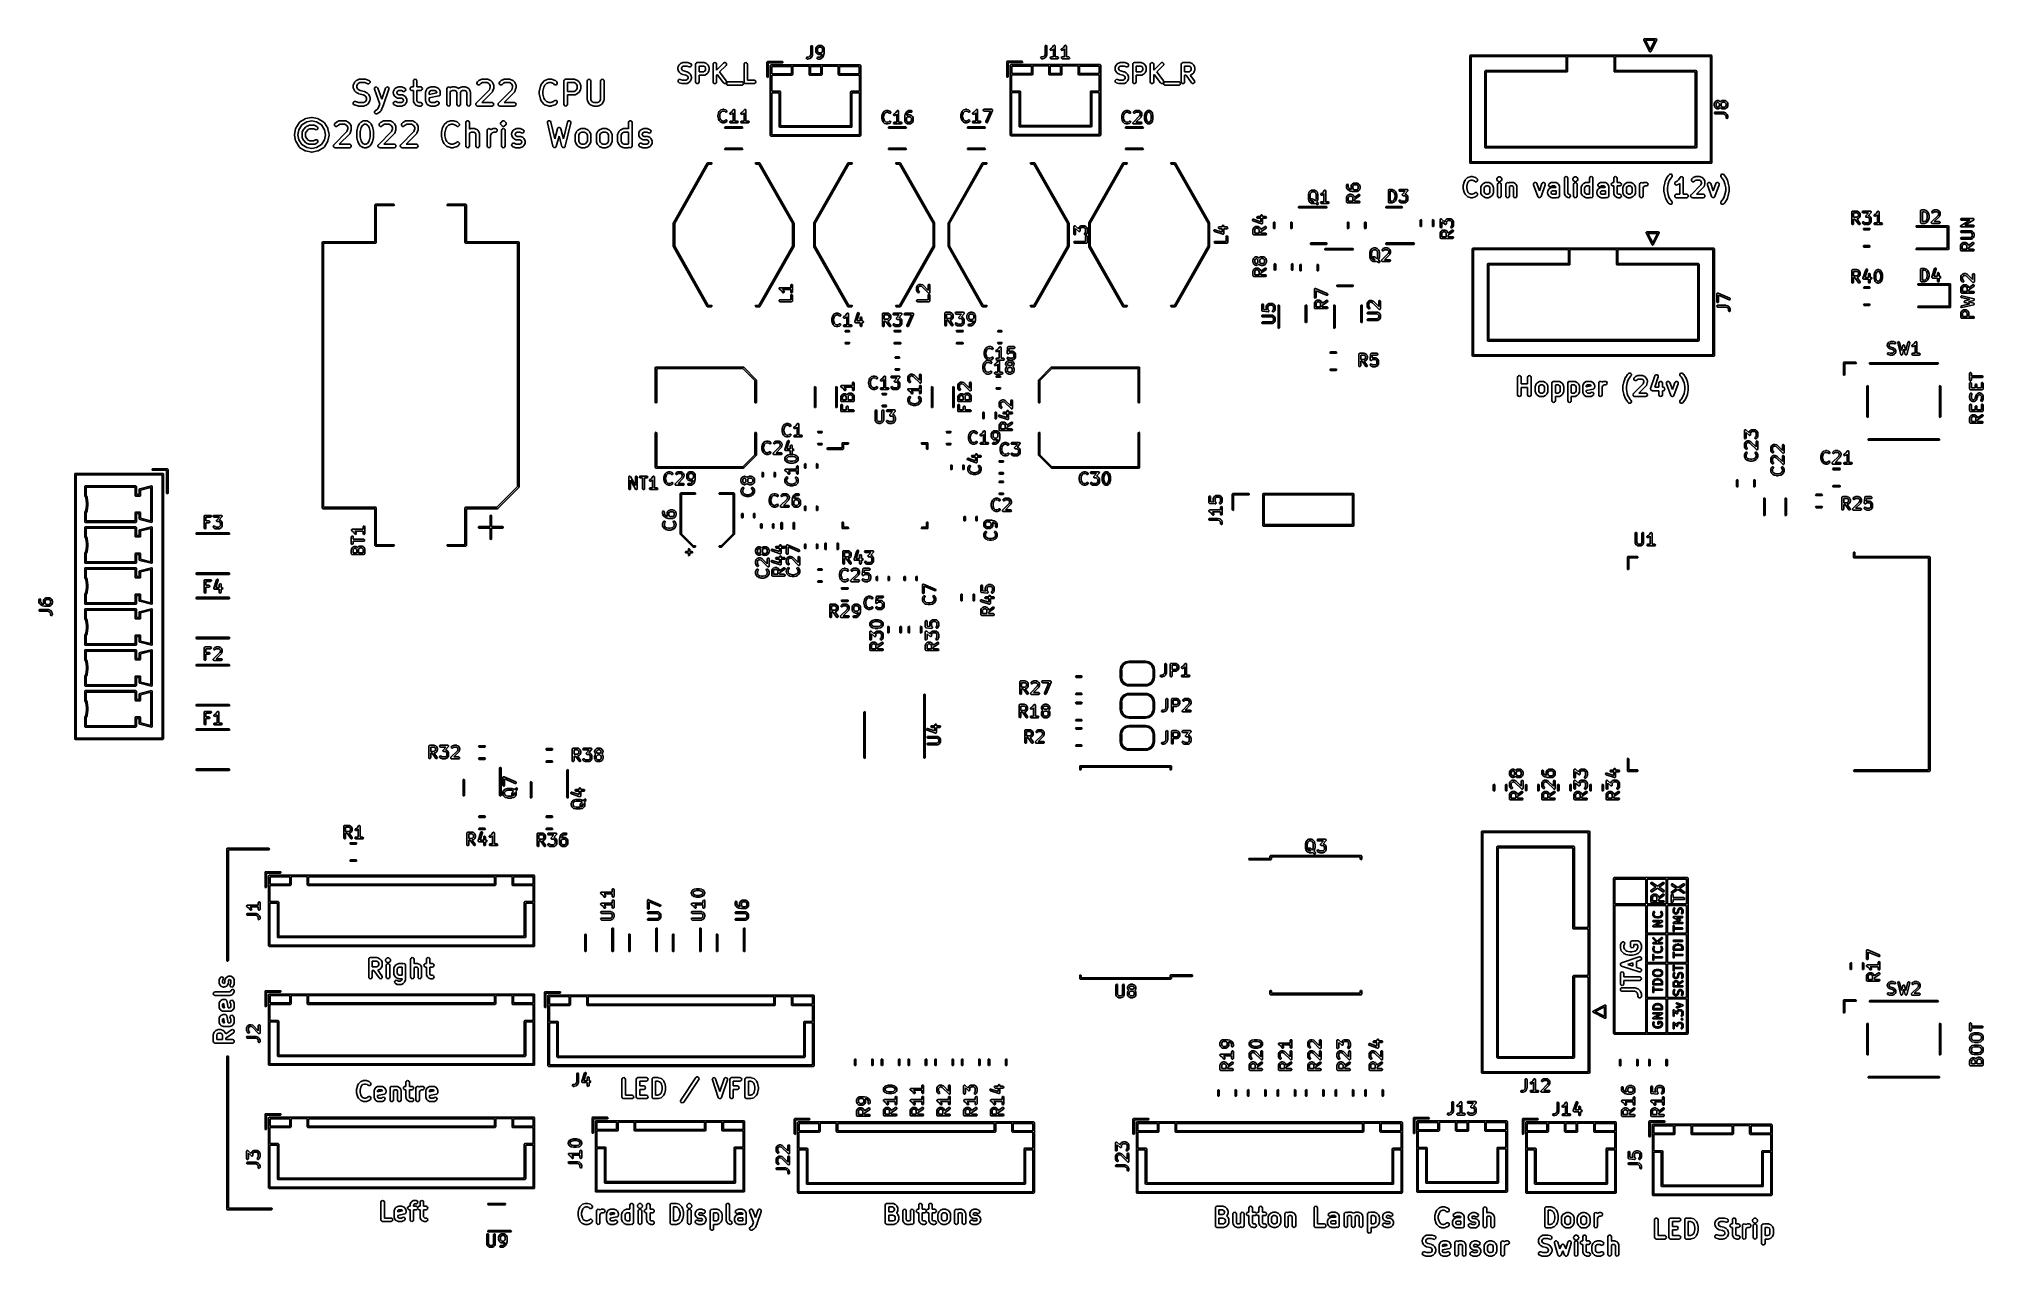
# Model space of a CAD drawing. Extents: x 1.92 to 8.47, y -4.93 to -0.84.
import ezdxf

# ---------------------------------------------------------------- set-up
doc = ezdxf.new("R2010")
doc.units = 0
doc.header["$MEASUREMENT"] = 0
doc.layers.add('BLACK', color=7, linetype='CONTINUOUS')

msp = doc.modelspace()

# ---------------------------------------------------------------- linework, layer by layer
at = {"layer": 'BLACK', "linetype": 'CONTINUOUS'}
for p, q in [((7.32362, -0.83927), (7.32377, -0.83891)), ((7.32383, -0.83978), (7.32362, -0.83927)), ((7.32374, -0.83852), (7.3241, -0.83811)), ((7.32377, -0.83891), (7.32374, -0.83852)), ((7.32387, -0.84033), (7.32383, -0.83978)), ((7.34356, -0.8797), (7.32387, -0.84033)), ((7.3241, -0.83811), (7.32431, -0.8376)), ((7.32431, -0.8376), (7.32467, -0.83745)), ((7.32467, -0.83745), (7.32493, -0.83716)), ((7.32493, -0.83716), (7.32548, -0.83712)), ((7.32548, -0.83712), (7.32598, -0.83691)), ((7.32598, -0.83691), (7.36535, -0.83691)), ((7.32981, -0.84163), (7.34567, -0.87336)), ((7.36153, -0.84163), (7.32981, -0.84163)), ((7.34567, -0.87336), (7.36153, -0.84163)), ((7.36747, -0.84033), (7.34778, -0.8797)), ((7.36535, -0.83691), (7.36586, -0.83712)), ((7.36586, -0.83712), (7.36641, -0.83716)), ((7.36641, -0.83716), (7.36667, -0.83745)), ((7.36667, -0.83745), (7.36702, -0.8376)), ((7.36702, -0.8376), (7.36724, -0.83811)), ((7.36724, -0.83811), (7.3676, -0.83852)), ((7.36751, -0.83978), (7.36747, -0.84033)), ((7.36772, -0.83927), (7.36751, -0.83978)), ((7.3676, -0.83852), (7.36757, -0.83891)), ((7.36757, -0.83891), (7.36772, -0.83927)), ((4.37362, -0.91535), (4.37431, -0.91368)), ((4.37362, -0.96457), (4.37362, -0.91535)), ((4.37431, -0.91368), (4.37598, -0.91299)), ((4.37598, -0.91299), (4.4252, -0.91299)), ((4.4252, -0.91299), (4.42687, -0.91368)), ((4.42687, -0.91368), (4.42756, -0.91535)), ((4.42756, -0.91535), (4.42687, -0.91702)), ((4.50637, -0.90116), (4.50738, -0.89941)), ((4.50672, -0.90314), (4.50637, -0.90116)), ((4.50827, -0.90444), (4.50672, -0.90314)), ((4.50738, -0.89941), (4.50928, -0.89872)), ((4.50928, -0.90462), (4.50827, -0.90444)), ((4.50928, -0.89872), (4.51255, -0.89872)), ((4.51303, -0.90462), (4.50928, -0.90462)), ((4.51255, -0.89872), (4.51706, -0.89721)), ((4.51309, -0.9046), (4.51303, -0.90462)), ((4.51396, -0.90447), (4.51309, -0.9046)), ((4.51959, -0.9026), (4.51396, -0.90447)), ((4.51706, -0.89721), (4.51982, -0.89445)), ((4.51973, -0.90248), (4.51959, -0.9026)), ((4.5199, -0.90247), (4.51973, -0.90248)), ((4.51982, -0.89445), (4.52133, -0.88994)), ((4.52074, -0.90188), (4.5199, -0.90247)), ((4.52449, -0.89813), (4.52074, -0.90188)), ((4.52133, -0.8623), (4.5215, -0.86129)), ((4.52133, -0.88994), (4.52133, -0.8623)), ((4.5215, -0.86129), (4.5228, -0.85974)), ((4.5228, -0.85974), (4.52479, -0.85939)), ((4.52457, -0.89797), (4.52449, -0.89813)), ((4.52472, -0.89788), (4.52457, -0.89797)), ((4.5252, -0.89698), (4.52472, -0.89788)), ((4.52479, -0.85939), (4.52654, -0.8604)), ((4.52708, -0.89135), (4.5252, -0.89698)), ((4.52654, -0.8604), (4.52723, -0.8623)), ((4.52723, -0.89042), (4.52708, -0.89129)), ((4.52708, -0.89129), (4.52708, -0.89135)), ((4.52723, -0.8623), (4.52723, -0.89042)), ((4.5382, -0.8698), (4.53838, -0.86879)), ((4.5382, -0.87917), (4.5382, -0.8698)), ((4.53826, -0.87934), (4.5382, -0.87917)), ((4.53822, -0.87951), (4.53826, -0.87934)), ((4.53851, -0.88049), (4.53822, -0.87951)), ((4.53838, -0.86879), (4.53849, -0.86865)), ((4.53849, -0.86865), (4.53851, -0.86848)), ((4.53851, -0.86848), (4.54038, -0.86473)), ((4.54038, -0.88424), (4.53851, -0.88049)), ((4.54038, -0.86473), (4.54091, -0.86402)), ((4.54043, -0.88429), (4.54038, -0.88424)), ((4.54094, -0.88501), (4.54043, -0.88429)), ((4.54091, -0.86402), (4.54094, -0.86396)), ((4.54094, -0.86396), (4.54281, -0.86208)), ((4.54281, -0.88688), (4.54094, -0.88501)), ((4.54199, -0.90116), (4.543, -0.89941)), ((4.54234, -0.90314), (4.54199, -0.90116)), ((4.54389, -0.90444), (4.54234, -0.90314)), ((4.54281, -0.86208), (4.54354, -0.86158)), ((4.54287, -0.88691), (4.54281, -0.88688)), ((4.54358, -0.88744), (4.54287, -0.88691)), ((4.543, -0.89941), (4.5449, -0.89872)), ((4.54354, -0.86158), (4.54358, -0.86153)), ((4.54358, -0.86153), (4.54733, -0.85966)), ((4.54733, -0.88931), (4.54358, -0.88744)), ((4.5449, -0.90462), (4.54389, -0.90444)), ((4.54545, -0.8678), (4.5441, -0.8705)), ((4.5441, -0.8705), (4.5441, -0.87847)), ((4.5441, -0.87847), (4.54545, -0.88117)), ((4.5449, -0.89872), (4.5517, -0.89872)), ((4.5524, -0.90462), (4.5449, -0.90462)), ((4.54665, -0.8666), (4.54545, -0.8678)), ((4.54545, -0.88117), (4.54665, -0.88237)), ((4.54935, -0.86525), (4.54665, -0.8666)), ((4.54665, -0.88237), (4.54935, -0.88372)), ((4.54733, -0.85966), (4.54831, -0.85937)), ((4.54751, -0.88933), (4.54733, -0.88931)), ((4.54764, -0.88945), (4.54751, -0.88933)), ((4.54865, -0.88962), (4.54764, -0.88945)), ((4.54831, -0.85937), (4.54848, -0.85941)), ((4.54848, -0.85941), (4.54865, -0.85935)), ((4.54865, -0.85935), (4.55615, -0.85935)), ((4.55615, -0.88962), (4.54865, -0.88962)), ((4.55545, -0.86525), (4.54935, -0.86525)), ((4.54935, -0.88372), (4.55545, -0.88372)), ((4.5517, -0.89872), (4.5544, -0.89737)), ((4.55257, -0.90456), (4.5524, -0.90462)), ((4.55274, -0.9046), (4.55257, -0.90456)), ((4.55372, -0.90431), (4.55274, -0.9046)), ((4.55747, -0.90243), (4.55372, -0.90431)), ((4.5544, -0.89737), (4.55573, -0.89604)), ((4.55815, -0.8666), (4.55545, -0.86525)), ((4.55545, -0.88372), (4.55815, -0.88237)), ((4.55573, -0.89604), (4.55903, -0.89108)), ((4.55615, -0.85935), (4.55716, -0.85952)), ((4.55632, -0.88956), (4.55615, -0.88962)), ((4.55649, -0.8896), (4.55632, -0.88956)), ((4.55747, -0.88931), (4.55649, -0.8896)), ((4.55716, -0.85952), (4.55729, -0.85964)), ((4.55729, -0.85964), (4.55747, -0.85966)), ((4.55747, -0.85966), (4.56122, -0.86153)), ((4.55976, -0.88816), (4.55747, -0.88931)), ((4.55751, -0.90239), (4.55747, -0.90243)), ((4.55824, -0.90188), (4.55751, -0.90239)), ((4.55935, -0.8678), (4.55815, -0.8666)), ((4.55815, -0.88237), (4.55935, -0.88117)), ((4.56011, -0.90001), (4.55824, -0.90188)), ((4.55903, -0.89108), (4.55976, -0.88816)), ((4.5607, -0.8705), (4.55935, -0.8678)), ((4.55935, -0.88117), (4.5607, -0.87847)), ((4.56017, -0.89988), (4.56011, -0.90001)), ((4.56048, -0.89956), (4.56017, -0.89988)), ((4.56423, -0.89393), (4.56048, -0.89956)), ((4.5607, -0.87847), (4.5607, -0.8705)), ((4.56122, -0.86153), (4.56193, -0.86206)), ((4.56193, -0.86206), (4.56199, -0.86208)), ((4.56199, -0.86208), (4.56386, -0.86396)), ((4.56386, -0.86396), (4.56437, -0.86468)), ((4.56464, -0.89301), (4.56423, -0.89392)), ((4.56423, -0.89392), (4.56423, -0.89393)), ((4.56437, -0.86468), (4.56441, -0.86473)), ((4.56441, -0.86473), (4.56629, -0.86848)), ((4.56651, -0.88551), (4.56464, -0.89301)), ((4.56629, -0.86848), (4.56658, -0.86946)), ((4.5666, -0.8848), (4.5665, -0.88538)), ((4.5665, -0.88538), (4.56651, -0.88551)), ((4.56658, -0.86946), (4.56654, -0.86963)), ((4.56654, -0.86963), (4.5666, -0.8698)), ((4.5666, -0.8698), (4.5666, -0.8848)), ((5.18071, -0.91437), (5.1814, -0.9127)), ((5.18071, -0.96358), (5.18071, -0.91437)), ((5.1814, -0.9127), (5.18307, -0.91201)), ((5.18307, -0.91201), (5.23228, -0.91201)), ((5.23228, -0.91201), (5.23395, -0.9127)), ((5.23395, -0.9127), (5.23465, -0.91437)), ((5.23465, -0.91437), (5.23395, -0.91604)), ((5.29471, -0.90017), (5.29572, -0.89842)), ((5.29506, -0.90216), (5.29471, -0.90017)), ((5.29661, -0.90346), (5.29506, -0.90216)), ((5.29572, -0.89842), (5.29762, -0.89773)), ((5.29762, -0.90364), (5.29661, -0.90346)), ((5.29762, -0.89773), (5.30089, -0.89773)), ((5.30137, -0.90364), (5.29762, -0.90364)), ((5.30089, -0.89773), (5.3054, -0.89623)), ((5.30143, -0.90361), (5.30137, -0.90364)), ((5.3023, -0.90348), (5.30143, -0.90361)), ((5.30793, -0.90161), (5.3023, -0.90348)), ((5.3054, -0.89623), (5.30816, -0.89346)), ((5.30806, -0.9015), (5.30793, -0.90161)), ((5.30824, -0.90149), (5.30806, -0.9015)), ((5.30816, -0.89346), (5.30966, -0.88896)), ((5.30908, -0.9009), (5.30824, -0.90149)), ((5.31283, -0.89715), (5.30908, -0.9009)), ((5.30966, -0.86131), (5.30984, -0.8603)), ((5.30966, -0.88896), (5.30966, -0.86131)), ((5.30984, -0.8603), (5.31114, -0.85876)), ((5.31114, -0.85876), (5.31313, -0.85841)), ((5.3129, -0.89699), (5.31283, -0.89715)), ((5.31306, -0.89689), (5.3129, -0.89699)), ((5.31354, -0.89599), (5.31306, -0.89689)), ((5.31313, -0.85841), (5.31488, -0.85942)), ((5.31542, -0.89037), (5.31354, -0.89599)), ((5.31488, -0.85942), (5.31557, -0.86131)), ((5.31557, -0.88944), (5.31542, -0.89031)), ((5.31542, -0.89031), (5.31542, -0.89037)), ((5.31557, -0.86131), (5.31557, -0.88944)), ((5.32658, -0.90017), (5.32759, -0.89842)), ((5.32693, -0.90216), (5.32658, -0.90017)), ((5.32666, -0.8734), (5.32678, -0.87139)), ((5.32786, -0.87503), (5.32666, -0.8734)), ((5.32678, -0.87139), (5.32817, -0.86992)), ((5.32848, -0.90346), (5.32693, -0.90216)), ((5.32759, -0.89842), (5.32949, -0.89773)), ((5.32983, -0.8755), (5.32786, -0.87503)), ((5.32817, -0.86992), (5.33149, -0.86826)), ((5.32949, -0.90364), (5.32848, -0.90346)), ((5.32949, -0.89773), (5.33779, -0.89773)), ((5.35199, -0.90364), (5.32949, -0.90364)), ((5.33081, -0.8752), (5.32983, -0.8755)), ((5.33456, -0.87333), (5.33081, -0.8752)), ((5.33149, -0.86826), (5.33469, -0.86506)), ((5.3346, -0.87328), (5.33456, -0.87333)), ((5.33533, -0.87278), (5.3346, -0.87328)), ((5.33469, -0.86506), (5.33828, -0.85968)), ((5.33779, -0.87032), (5.33533, -0.87278)), ((5.33779, -0.89773), (5.33779, -0.87032)), ((5.33828, -0.85968), (5.33899, -0.85894)), ((5.33899, -0.85894), (5.33915, -0.85889)), ((5.33915, -0.85889), (5.33926, -0.85876)), ((5.33926, -0.85876), (5.34011, -0.85861)), ((5.34011, -0.85861), (5.34093, -0.85837)), ((5.34093, -0.85837), (5.34108, -0.85844)), ((5.34108, -0.85844), (5.34125, -0.85841)), ((5.34125, -0.85841), (5.34199, -0.85884)), ((5.34199, -0.85884), (5.34278, -0.85918)), ((5.34278, -0.85918), (5.34285, -0.85933)), ((5.34285, -0.85933), (5.343, -0.85942)), ((5.343, -0.85942), (5.34329, -0.86022)), ((5.34329, -0.86022), (5.34367, -0.86099)), ((5.34367, -0.86099), (5.34363, -0.86116)), ((5.34363, -0.86116), (5.34369, -0.86131)), ((5.34369, -0.86131), (5.34369, -0.89773)), ((5.34369, -0.89773), (5.35199, -0.89773)), ((5.35199, -0.89773), (5.353, -0.89791)), ((5.35389, -0.90295), (5.35199, -0.90364)), ((5.353, -0.89791), (5.35454, -0.89921)), ((5.3549, -0.9012), (5.35389, -0.90295)), ((5.35454, -0.89921), (5.3549, -0.9012)), ((5.36408, -0.90017), (5.36509, -0.89842)), ((5.36443, -0.90216), (5.36408, -0.90017)), ((5.36416, -0.8734), (5.36428, -0.87139)), ((5.36536, -0.87503), (5.36416, -0.8734)), ((5.36428, -0.87139), (5.36566, -0.86992)), ((5.36598, -0.90346), (5.36443, -0.90216)), ((5.36509, -0.89842), (5.36699, -0.89773)), ((5.36732, -0.8755), (5.36536, -0.87503)), ((5.36566, -0.86992), (5.36899, -0.86826)), ((5.36699, -0.90364), (5.36598, -0.90346)), ((5.36699, -0.89773), (5.37528, -0.89773)), ((5.38948, -0.90364), (5.36699, -0.90364)), ((5.36831, -0.8752), (5.36732, -0.8755)), ((5.37206, -0.87333), (5.36831, -0.8752)), ((5.36899, -0.86826), (5.37219, -0.86506)), ((5.3721, -0.87328), (5.37206, -0.87333)), ((5.37282, -0.87278), (5.3721, -0.87328)), ((5.37219, -0.86506), (5.37578, -0.85968)), ((5.37528, -0.87032), (5.37282, -0.87278)), ((5.37528, -0.89773), (5.37528, -0.87032)), ((5.37578, -0.85968), (5.37649, -0.85894)), ((5.37649, -0.85894), (5.37665, -0.85889)), ((5.37665, -0.85889), (5.37676, -0.85876)), ((5.37676, -0.85876), (5.3776, -0.85861)), ((5.3776, -0.85861), (5.37842, -0.85837)), ((5.37842, -0.85837), (5.37858, -0.85844)), ((5.37858, -0.85844), (5.37875, -0.85841)), ((5.37875, -0.85841), (5.37949, -0.85884)), ((5.37949, -0.85884), (5.38027, -0.85918)), ((5.38027, -0.85918), (5.38035, -0.85933)), ((5.38035, -0.85933), (5.3805, -0.85942)), ((5.3805, -0.85942), (5.38079, -0.86022)), ((5.38079, -0.86022), (5.38117, -0.86099)), ((5.38117, -0.86099), (5.38113, -0.86116)), ((5.38113, -0.86116), (5.38119, -0.86131)), ((5.38119, -0.86131), (5.38119, -0.89773)), ((5.38119, -0.89773), (5.38948, -0.89773)), ((5.38948, -0.89773), (5.39049, -0.89791)), ((5.39138, -0.90295), (5.38948, -0.90364)), ((5.39049, -0.89791), (5.39204, -0.89921)), ((5.39239, -0.9012), (5.39138, -0.90295)), ((5.39204, -0.89921), (5.39239, -0.9012)), ((6.73819, -0.894), (6.73888, -0.89233)), ((6.73819, -1.25305), (6.73819, -0.894)), ((6.73888, -0.89233), (6.74055, -0.89163)), ((6.74055, -0.89163), (7.55079, -0.89163)), ((7.0626, -0.89636), (6.74291, -0.89636)), ((6.74291, -0.89636), (6.74291, -1.25069)), ((7.0626, -0.94321), (7.0626, -0.89636)), ((7.22402, -0.89636), (7.06732, -0.89636)), ((7.06732, -0.89636), (7.06732, -0.94557)), ((7.22402, -0.94557), (7.22402, -0.89636)), ((7.54843, -0.89636), (7.22874, -0.89636)), ((7.22874, -0.89636), (7.22874, -0.94321)), ((7.34412, -0.88019), (7.34356, -0.8797)), ((7.34461, -0.88075), (7.34412, -0.88019)), ((7.34479, -0.88077), (7.34461, -0.88075)), ((7.34492, -0.88088), (7.34479, -0.88077)), ((7.34567, -0.88083), (7.34492, -0.88088)), ((7.34642, -0.88088), (7.34567, -0.88083)), ((7.34655, -0.88077), (7.34642, -0.88088)), ((7.34673, -0.88075), (7.34655, -0.88077)), ((7.34722, -0.88019), (7.34673, -0.88075)), ((7.34778, -0.8797), (7.34722, -0.88019)), ((7.54843, -1.25069), (7.54843, -0.89636)), ((7.55079, -0.89163), (7.55246, -0.89233)), ((7.55246, -0.89233), (7.55315, -0.894)), ((7.55315, -0.894), (7.55315, -1.25305)), ((2.98733, -0.98162), (2.99108, -0.97787)), ((2.99108, -0.97787), (2.9919, -0.9774)), ((2.9919, -0.9774), (2.99261, -0.97676)), ((2.99261, -0.97676), (3.00011, -0.97302)), ((3.00011, -0.97302), (3.00144, -0.97274)), ((3.00144, -0.97274), (3.00275, -0.97239)), ((3.00275, -0.97239), (3.0215, -0.97239)), ((3.0215, -0.97239), (3.02242, -0.97264)), ((3.02242, -0.97264), (3.02337, -0.97269)), ((3.02337, -0.97269), (3.03462, -0.97645)), ((3.03462, -0.97645), (3.03717, -0.97813)), ((3.03717, -0.97813), (3.03853, -0.98086)), ((3.03853, -0.98086), (3.03835, -0.98391)), ((3.18432, -0.9783), (3.18511, -0.97535)), ((3.18432, -0.99864), (3.18432, -0.9783)), ((3.18511, -0.97535), (3.18728, -0.97318)), ((3.18728, -0.97318), (3.19023, -0.97239)), ((3.19023, -0.97239), (3.19318, -0.97318)), ((3.19318, -0.97318), (3.19534, -0.97535)), ((3.19534, -0.97535), (3.19613, -0.9783)), ((3.19613, -0.9783), (3.19613, -0.99864)), ((3.39978, -0.98162), (3.40353, -0.97787)), ((3.40353, -0.97787), (3.40435, -0.9774)), ((3.40435, -0.9774), (3.40506, -0.97676)), ((3.40506, -0.97676), (3.41256, -0.97302)), ((3.41256, -0.97302), (3.41389, -0.97274)), ((3.41389, -0.97274), (3.4152, -0.97239)), ((3.4152, -0.97239), (3.43395, -0.97239)), ((3.43395, -0.97239), (3.43526, -0.97274)), ((3.43526, -0.97274), (3.43659, -0.97302)), ((3.43659, -0.97302), (3.44409, -0.97676)), ((3.44409, -0.97676), (3.4448, -0.9774)), ((3.4448, -0.9774), (3.44562, -0.97787)), ((3.44562, -0.97787), (3.44937, -0.98162)), ((3.47477, -0.98162), (3.47852, -0.97787)), ((3.47852, -0.97787), (3.47934, -0.9774)), ((3.47934, -0.9774), (3.48005, -0.97676)), ((3.48005, -0.97676), (3.48755, -0.97302)), ((3.48755, -0.97302), (3.48888, -0.97274)), ((3.48888, -0.97274), (3.49019, -0.97239)), ((3.49019, -0.97239), (3.50894, -0.97239)), ((3.50894, -0.97239), (3.51025, -0.97274)), ((3.51025, -0.97274), (3.51158, -0.97302)), ((3.51158, -0.97302), (3.51908, -0.97676)), ((3.51908, -0.97676), (3.51979, -0.9774)), ((3.51979, -0.9774), (3.52061, -0.97787)), ((3.52061, -0.97787), (3.52436, -0.98162)), ((3.61725, -0.98537), (3.62475, -0.97787)), ((3.62475, -0.97787), (3.62592, -0.97719)), ((3.62592, -0.97719), (3.62706, -0.97645)), ((3.62706, -0.97645), (3.6383, -0.97269)), ((3.6383, -0.97269), (3.63925, -0.97264)), ((3.63925, -0.97264), (3.64017, -0.97239)), ((3.64017, -0.97239), (3.64767, -0.97239)), ((3.64767, -0.97239), (3.64859, -0.97264)), ((3.64859, -0.97264), (3.64954, -0.97269)), ((3.64954, -0.97269), (3.66079, -0.97645)), ((3.66079, -0.97645), (3.66192, -0.97719)), ((3.66192, -0.97719), (3.6631, -0.97787)), ((3.6631, -0.97787), (3.66685, -0.98162)), ((3.69051, -0.9783), (3.6913, -0.97535)), ((3.69051, -1.05704), (3.69051, -0.9783)), ((3.6913, -0.97535), (3.69346, -0.97318)), ((3.69346, -0.97318), (3.69642, -0.97239)), ((3.69642, -0.97239), (3.72641, -0.97239)), ((3.72641, -0.97239), (3.72772, -0.97274)), ((3.72772, -0.97274), (3.72905, -0.97302)), ((3.72905, -0.97302), (3.73655, -0.97676)), ((3.73655, -0.97676), (3.73726, -0.9774)), ((3.73726, -0.9774), (3.73809, -0.97787)), ((3.73809, -0.97787), (3.74184, -0.98162)), ((3.76925, -0.9783), (3.77004, -0.97535)), ((3.76925, -1.04204), (3.76925, -0.9783)), ((3.77004, -0.97535), (3.7722, -0.97318)), ((3.7722, -0.97318), (3.77516, -0.97239)), ((3.77516, -0.97239), (3.77811, -0.97318)), ((3.77811, -0.97318), (3.78027, -0.97535)), ((3.78027, -0.97535), (3.78106, -0.9783)), ((3.78106, -0.9783), (3.78106, -1.04065)), ((3.81424, -0.9783), (3.81504, -0.97535)), ((3.81424, -1.04065), (3.81424, -0.9783)), ((3.81504, -0.97535), (3.8172, -0.97318)), ((3.8172, -0.97318), (3.82015, -0.97239)), ((3.82015, -0.97239), (3.8231, -0.97318)), ((3.8231, -0.97318), (3.82526, -0.97535)), ((3.82526, -0.97535), (3.82606, -0.9783)), ((3.82606, -0.9783), (3.82606, -1.04204)), ((4.07452, -0.93363), (4.07487, -0.93232)), ((4.07452, -0.93926), (4.07452, -0.93363)), ((4.07487, -0.94057), (4.07452, -0.93926)), ((4.07464, -0.97981), (4.07482, -0.97676)), ((4.07601, -0.98255), (4.07464, -0.97981)), ((4.07482, -0.97676), (4.07651, -0.97421)), ((4.07487, -0.93232), (4.07515, -0.93099)), ((4.07515, -0.9419), (4.07487, -0.94057)), ((4.07515, -0.93099), (4.07796, -0.92537)), ((4.07796, -0.94752), (4.07515, -0.9419)), ((4.07651, -0.97421), (4.07924, -0.97284)), ((4.07796, -0.92537), (4.07859, -0.92466)), ((4.07859, -0.94823), (4.07796, -0.94752)), ((4.07859, -0.92466), (4.07906, -0.92383)), ((4.07906, -0.94906), (4.07859, -0.94823)), ((4.07906, -0.92383), (4.08188, -0.92102)), ((4.08188, -0.95187), (4.07906, -0.94906)), ((4.07924, -0.97284), (4.08229, -0.97303)), ((4.08188, -0.92102), (4.0827, -0.92055)), ((4.0827, -0.95234), (4.08188, -0.95187)), ((4.08229, -0.97303), (4.08982, -0.97553)), ((4.0827, -0.92055), (4.08341, -0.91992)), ((4.08341, -0.95298), (4.0827, -0.95234)), ((4.08341, -0.91992), (4.08903, -0.9171)), ((4.08903, -0.95579), (4.08341, -0.95298)), ((4.08809, -0.93151), (4.08633, -0.93503)), ((4.08633, -0.93503), (4.08633, -0.93786)), ((4.08633, -0.93786), (4.08809, -0.94138)), ((4.08955, -0.93005), (4.08809, -0.93151)), ((4.08809, -0.94138), (4.08955, -0.94284)), ((4.08903, -0.9171), (4.09037, -0.91683)), ((4.08967, -0.95592), (4.08903, -0.95579)), ((4.09307, -0.92829), (4.08955, -0.93005)), ((4.08955, -0.94284), (4.09374, -0.94493)), ((4.09024, -0.95623), (4.08967, -0.95592)), ((4.08982, -0.97553), (4.10153, -0.97553)), ((4.10086, -0.95889), (4.09024, -0.95623)), ((4.09037, -0.91683), (4.09168, -0.91648)), ((4.09168, -0.91648), (4.10574, -0.91648)), ((4.10478, -0.92829), (4.09307, -0.92829)), ((4.09374, -0.94493), (4.10436, -0.94759)), ((4.10505, -0.96098), (4.10086, -0.95889)), ((4.10153, -0.97553), (4.10505, -0.97377)), ((4.10436, -0.94759), (4.10493, -0.94791)), ((4.11231, -0.9308), (4.10478, -0.92829)), ((4.10493, -0.94791), (4.10557, -0.94804)), ((4.10651, -0.96244), (4.10505, -0.96098)), ((4.10505, -0.97377), (4.10651, -0.97232)), ((4.10557, -0.94804), (4.11119, -0.95085)), ((4.10574, -0.91648), (4.10666, -0.91673)), ((4.10827, -0.96596), (4.10651, -0.96244)), ((4.10651, -0.97232), (4.10827, -0.9688)), ((4.10666, -0.91673), (4.1076, -0.91678)), ((4.1076, -0.91678), (4.11604, -0.91959)), ((4.10827, -0.9688), (4.10827, -0.96596)), ((4.11119, -0.95085), (4.1119, -0.95148)), ((4.1119, -0.95148), (4.11272, -0.95195)), ((4.11536, -0.93098), (4.11231, -0.9308)), ((4.11272, -0.95195), (4.11554, -0.95477)), ((4.11554, -0.97999), (4.11272, -0.9828)), ((4.11809, -0.92961), (4.11536, -0.93098)), ((4.11554, -0.95477), (4.11601, -0.95559)), ((4.11601, -0.97917), (4.11554, -0.97999)), ((4.11601, -0.95559), (4.11664, -0.9563)), ((4.11664, -0.97846), (4.11601, -0.97917)), ((4.11604, -0.91959), (4.11859, -0.92128)), ((4.11664, -0.9563), (4.11946, -0.96193)), ((4.11946, -0.97283), (4.11664, -0.97846)), ((4.11978, -0.92706), (4.11809, -0.92961)), ((4.11859, -0.92128), (4.11996, -0.92401)), ((4.11946, -0.96193), (4.11973, -0.96326)), ((4.11973, -0.9715), (4.11946, -0.97283)), ((4.11973, -0.96326), (4.12008, -0.96457)), ((4.12008, -0.97019), (4.11973, -0.9715)), ((4.11996, -0.92401), (4.11978, -0.92706)), ((4.12008, -0.96457), (4.12008, -0.97019)), ((4.13358, -0.92239), (4.13437, -0.91943)), ((4.13358, -0.98144), (4.13358, -0.92239)), ((4.13437, -0.91943), (4.13653, -0.91727)), ((4.13653, -0.91727), (4.13948, -0.91648)), ((4.13948, -0.91648), (4.16198, -0.91648)), ((4.14539, -0.92829), (4.14539, -0.94741)), ((4.16059, -0.92829), (4.14539, -0.92829)), ((4.14539, -0.94741), (4.16059, -0.94741)), ((4.16198, -0.95922), (4.14539, -0.95922)), ((4.14539, -0.95922), (4.14539, -0.98144)), ((4.16411, -0.93005), (4.16059, -0.92829)), ((4.16059, -0.94741), (4.16411, -0.94565)), ((4.16198, -0.91648), (4.16329, -0.91683)), ((4.16329, -0.95887), (4.16198, -0.95922)), ((4.16329, -0.91683), (4.16462, -0.9171)), ((4.16462, -0.9586), (4.16329, -0.95887)), ((4.16556, -0.93151), (4.16411, -0.93005)), ((4.16411, -0.94565), (4.16556, -0.9442)), ((4.16462, -0.9171), (4.17025, -0.91992)), ((4.17025, -0.95579), (4.16462, -0.9586)), ((4.16732, -0.93503), (4.16556, -0.93151)), ((4.16556, -0.9442), (4.16732, -0.94068)), ((4.16732, -0.94068), (4.16732, -0.93503)), ((4.17025, -0.91992), (4.17096, -0.92055)), ((4.17096, -0.95516), (4.17025, -0.95579)), ((4.17096, -0.92055), (4.17178, -0.92102)), ((4.17178, -0.95468), (4.17096, -0.95516)), ((4.17178, -0.92102), (4.17459, -0.92383)), ((4.17459, -0.95187), (4.17178, -0.95468)), ((4.17459, -0.92383), (4.17507, -0.92466)), ((4.17507, -0.95105), (4.17459, -0.95187)), ((4.17507, -0.92466), (4.1757, -0.92537)), ((4.1757, -0.95034), (4.17507, -0.95105)), ((4.1757, -0.92537), (4.17851, -0.93099)), ((4.17851, -0.94471), (4.1757, -0.95034)), ((4.17851, -0.93099), (4.17878, -0.93232)), ((4.17878, -0.94338), (4.17851, -0.94471)), ((4.17878, -0.93232), (4.17913, -0.93363)), ((4.17913, -0.94207), (4.17878, -0.94338)), ((4.17913, -0.93363), (4.17913, -0.94207)), ((4.19263, -0.92239), (4.19342, -0.91943)), ((4.19263, -0.98144), (4.19263, -0.92239)), ((4.19342, -0.91943), (4.19558, -0.91727)), ((4.19558, -0.91727), (4.19854, -0.91648)), ((4.19854, -0.91648), (4.20149, -0.91727)), ((4.20149, -0.91727), (4.20365, -0.91943)), ((4.20365, -0.91943), (4.20444, -0.92239)), ((4.20444, -0.94187), (4.22811, -0.91821)), ((4.20444, -0.92239), (4.20444, -0.94187)), ((4.20634, -0.95669), (4.20444, -0.95858)), ((4.20444, -0.95858), (4.20444, -0.98144)), ((4.22756, -0.98498), (4.20634, -0.95669)), ((4.23646, -0.92656), (4.21477, -0.94825)), ((4.21477, -0.94825), (4.23701, -0.9779)), ((4.22811, -0.91821), (4.23076, -0.91668)), ((4.23076, -0.91668), (4.23381, -0.91668)), ((4.23381, -0.91668), (4.23646, -0.91821)), ((4.23646, -0.91821), (4.23799, -0.92086)), ((4.23799, -0.92391), (4.23646, -0.92656)), ((4.23701, -0.9779), (4.23815, -0.98073)), ((4.23815, -0.98073), (4.23771, -0.98376)), ((4.23799, -0.92086), (4.23799, -0.92391)), ((4.24058, -0.98195), (4.24353, -0.98116)), ((4.24353, -0.98116), (4.28853, -0.98116)), ((4.28853, -0.98116), (4.29148, -0.98195)), ((4.29668, -0.92239), (4.29747, -0.91943)), ((4.29668, -0.98144), (4.29668, -0.92239)), ((4.29747, -0.91943), (4.29963, -0.91727)), ((4.29963, -0.91727), (4.30259, -0.91648)), ((4.30259, -0.91648), (4.30554, -0.91727)), ((4.30554, -0.91727), (4.3077, -0.91943)), ((4.3077, -0.91943), (4.30849, -0.92239)), ((4.30849, -0.92239), (4.30849, -0.97553)), ((4.30849, -0.97553), (4.33071, -0.97553)), ((4.33071, -0.97553), (4.33366, -0.97632)), ((4.33366, -0.97632), (4.33582, -0.97849)), ((4.33582, -0.97849), (4.33661, -0.98144)), ((4.37431, -0.96624), (4.37362, -0.96457)), ((4.37598, -0.96693), (4.37431, -0.96624)), ((4.37765, -0.96624), (4.37598, -0.96693)), ((4.37835, -0.96457), (4.37765, -0.96624)), ((4.4252, -0.91772), (4.37835, -0.91772)), ((4.37835, -0.91772), (4.37835, -0.96457)), ((4.38504, -0.92677), (4.38573, -0.9251)), ((4.38504, -1.16181), (4.38504, -0.92677)), ((4.38573, -0.9251), (4.3874, -0.92441)), ((4.3874, -0.92441), (4.6874, -0.92441)), ((4.45866, -0.95905), (4.38976, -0.95905)), ((4.38976, -0.95905), (4.38976, -1.01339)), ((4.39016, -0.92953), (4.39016, -0.95433)), ((4.4563, -0.92953), (4.39016, -0.92953)), ((4.39016, -0.95433), (4.4563, -0.95433)), ((4.42687, -0.91702), (4.4252, -0.91772)), ((4.4563, -0.95433), (4.4563, -0.92953)), ((4.46033, -0.95836), (4.45866, -0.95905)), ((4.46102, -0.95669), (4.46033, -0.95836)), ((4.51535, -0.92913), (4.46102, -0.92913)), ((4.46102, -0.92913), (4.46102, -0.95669)), ((4.51535, -0.95669), (4.51535, -0.92913)), ((4.51605, -0.95836), (4.51535, -0.95669)), ((4.51772, -0.95905), (4.51605, -0.95836)), ((4.55709, -0.95905), (4.51772, -0.95905)), ((4.52008, -0.92953), (4.52008, -0.95433)), ((4.55472, -0.92953), (4.52008, -0.92953)), ((4.52008, -0.95433), (4.55472, -0.95433)), ((4.55472, -0.95433), (4.55472, -0.92953)), ((4.55876, -0.95836), (4.55709, -0.95905)), ((4.55945, -0.95669), (4.55876, -0.95836)), ((4.61378, -0.92913), (4.55945, -0.92913)), ((4.55945, -0.92913), (4.55945, -0.95669)), ((4.61378, -0.95669), (4.61378, -0.92913)), ((4.61447, -0.95836), (4.61378, -0.95669)), ((4.61614, -0.95905), (4.61447, -0.95836)), ((4.68504, -0.95905), (4.61614, -0.95905)), ((4.6185, -0.92953), (4.6185, -0.95433)), ((4.68465, -0.92953), (4.6185, -0.92953)), ((4.6185, -0.95433), (4.68465, -0.95433)), ((4.68465, -0.95433), (4.68465, -0.92953)), ((4.68504, -1.01339), (4.68504, -0.95905)), ((4.6874, -0.92441), (4.68907, -0.9251)), ((4.68907, -0.9251), (4.68976, -0.92677)), ((4.68976, -0.92677), (4.68976, -1.16181)), ((5.1814, -0.96525), (5.18071, -0.96358)), ((5.18307, -0.96595), (5.1814, -0.96525)), ((5.18474, -0.96525), (5.18307, -0.96595)), ((5.18543, -0.96358), (5.18474, -0.96525)), ((5.23228, -0.91673), (5.18543, -0.91673)), ((5.18543, -0.91673), (5.18543, -0.96358)), ((5.19213, -0.92579), (5.19282, -0.92412)), ((5.19213, -1.16083), (5.19213, -0.92579)), ((5.19282, -0.92412), (5.19449, -0.92343)), ((5.19449, -0.92343), (5.49449, -0.92343)), ((5.26575, -0.95807), (5.19685, -0.95807)), ((5.19685, -0.95807), (5.19685, -1.0124)), ((5.19724, -0.92854), (5.19724, -0.95335)), ((5.26339, -0.92854), (5.19724, -0.92854)), ((5.19724, -0.95335), (5.26339, -0.95335)), ((5.23395, -0.91604), (5.23228, -0.91673)), ((5.26339, -0.95335), (5.26339, -0.92854)), ((5.26742, -0.95738), (5.26575, -0.95807)), ((5.26811, -0.95571), (5.26742, -0.95738)), ((5.32244, -0.92815), (5.26811, -0.92815)), ((5.26811, -0.92815), (5.26811, -0.95571)), ((5.32244, -0.95571), (5.32244, -0.92815)), ((5.32313, -0.95738), (5.32244, -0.95571)), ((5.3248, -0.95807), (5.32313, -0.95738)), ((5.36417, -0.95807), (5.3248, -0.95807)), ((5.32717, -0.92854), (5.32717, -0.95335)), ((5.36181, -0.92854), (5.32717, -0.92854)), ((5.32717, -0.95335), (5.36181, -0.95335)), ((5.36181, -0.95335), (5.36181, -0.92854)), ((5.36584, -0.95738), (5.36417, -0.95807)), ((5.36654, -0.95571), (5.36584, -0.95738)), ((5.42087, -0.92815), (5.36654, -0.92815)), ((5.36654, -0.92815), (5.36654, -0.95571)), ((5.42087, -0.95571), (5.42087, -0.92815)), ((5.42156, -0.95738), (5.42087, -0.95571)), ((5.42323, -0.95807), (5.42156, -0.95738)), ((5.49213, -0.95807), (5.42323, -0.95807)), ((5.42559, -0.92854), (5.42559, -0.95335)), ((5.49173, -0.92854), (5.42559, -0.92854)), ((5.42559, -0.95335), (5.49173, -0.95335)), ((5.49173, -0.95335), (5.49173, -0.92854)), ((5.49213, -1.0124), (5.49213, -0.95807)), ((5.49449, -0.92343), (5.49616, -0.92412)), ((5.49616, -0.92412), (5.49685, -0.92579)), ((5.49685, -0.92579), (5.49685, -1.16083)), ((5.54528, -0.93363), (5.54563, -0.93232)), ((5.54528, -0.93926), (5.54528, -0.93363)), ((5.54563, -0.94057), (5.54528, -0.93926)), ((5.5454, -0.97981), (5.54558, -0.97676)), ((5.54676, -0.98255), (5.5454, -0.97981)), ((5.54558, -0.97676), (5.54726, -0.97421)), ((5.54563, -0.93232), (5.5459, -0.93099)), ((5.5459, -0.9419), (5.54563, -0.94057)), ((5.5459, -0.93099), (5.54871, -0.92537)), ((5.54871, -0.94752), (5.5459, -0.9419)), ((5.54726, -0.97421), (5.55, -0.97284)), ((5.54871, -0.92537), (5.54934, -0.92466)), ((5.54934, -0.94823), (5.54871, -0.94752)), ((5.54934, -0.92466), (5.54982, -0.92383)), ((5.54982, -0.94906), (5.54934, -0.94823)), ((5.54982, -0.92383), (5.55263, -0.92102)), ((5.55263, -0.95187), (5.54982, -0.94906)), ((5.55, -0.97284), (5.55305, -0.97303)), ((5.55263, -0.92102), (5.55345, -0.92055)), ((5.55345, -0.95234), (5.55263, -0.95187)), ((5.55305, -0.97303), (5.56058, -0.97553)), ((5.55345, -0.92055), (5.55416, -0.91992)), ((5.55416, -0.95298), (5.55345, -0.95234)), ((5.55416, -0.91992), (5.55979, -0.9171)), ((5.55979, -0.95579), (5.55416, -0.95298)), ((5.55885, -0.93151), (5.55709, -0.93503)), ((5.55709, -0.93503), (5.55709, -0.93786)), ((5.55709, -0.93786), (5.55885, -0.94138)), ((5.5603, -0.93005), (5.55885, -0.93151)), ((5.55885, -0.94138), (5.5603, -0.94284)), ((5.55979, -0.9171), (5.56112, -0.91683)), ((5.56043, -0.95592), (5.55979, -0.95579)), ((5.56382, -0.92829), (5.5603, -0.93005)), ((5.5603, -0.94284), (5.56449, -0.94493)), ((5.561, -0.95623), (5.56043, -0.95592)), ((5.56058, -0.97553), (5.57228, -0.97553)), ((5.57162, -0.95889), (5.561, -0.95623)), ((5.56112, -0.91683), (5.56243, -0.91648)), ((5.56243, -0.91648), (5.57649, -0.91648)), ((5.57553, -0.92829), (5.56382, -0.92829)), ((5.56449, -0.94493), (5.57511, -0.94759)), ((5.5758, -0.96098), (5.57162, -0.95889)), ((5.57228, -0.97553), (5.5758, -0.97377)), ((5.57511, -0.94759), (5.57568, -0.94791)), ((5.58306, -0.9308), (5.57553, -0.92829)), ((5.57568, -0.94791), (5.57632, -0.94804)), ((5.57726, -0.96244), (5.5758, -0.96098)), ((5.5758, -0.97377), (5.57726, -0.97232)), ((5.57632, -0.94804), (5.58194, -0.95085)), ((5.57649, -0.91648), (5.57741, -0.91673)), ((5.57902, -0.96596), (5.57726, -0.96244)), ((5.57726, -0.97232), (5.57902, -0.9688)), ((5.57741, -0.91673), (5.57836, -0.91678)), ((5.57836, -0.91678), (5.58679, -0.91959)), ((5.57902, -0.9688), (5.57902, -0.96596)), ((5.58194, -0.95085), (5.58265, -0.95148)), ((5.58265, -0.95148), (5.58348, -0.95195)), ((5.58611, -0.93098), (5.58306, -0.9308)), ((5.58348, -0.95195), (5.58629, -0.95477)), ((5.58629, -0.97999), (5.58348, -0.9828)), ((5.58884, -0.92961), (5.58611, -0.93098)), ((5.58629, -0.95477), (5.58677, -0.95559)), ((5.58677, -0.97917), (5.58629, -0.97999)), ((5.58677, -0.95559), (5.5874, -0.9563)), ((5.5874, -0.97846), (5.58677, -0.97917)), ((5.58679, -0.91959), (5.58935, -0.92128)), ((5.5874, -0.9563), (5.59021, -0.96193)), ((5.59021, -0.97283), (5.5874, -0.97846)), ((5.59053, -0.92706), (5.58884, -0.92961)), ((5.58935, -0.92128), (5.59071, -0.92401)), ((5.59021, -0.96193), (5.59048, -0.96326)), ((5.59048, -0.9715), (5.59021, -0.97283)), ((5.59048, -0.96326), (5.59083, -0.96457)), ((5.59083, -0.97019), (5.59048, -0.9715)), ((5.59071, -0.92401), (5.59053, -0.92706)), ((5.59083, -0.96457), (5.59083, -0.97019)), ((5.60433, -0.92239), (5.60512, -0.91943)), ((5.60433, -0.98144), (5.60433, -0.92239)), ((5.60512, -0.91943), (5.60728, -0.91727)), ((5.60728, -0.91727), (5.61024, -0.91648)), ((5.61024, -0.91648), (5.63273, -0.91648)), ((5.61614, -0.92829), (5.61614, -0.94741)), ((5.63134, -0.92829), (5.61614, -0.92829)), ((5.61614, -0.94741), (5.63134, -0.94741)), ((5.63273, -0.95922), (5.61614, -0.95922)), ((5.61614, -0.95922), (5.61614, -0.98144)), ((5.63486, -0.93005), (5.63134, -0.92829)), ((5.63134, -0.94741), (5.63486, -0.94565)), ((5.63273, -0.91648), (5.63404, -0.91683)), ((5.63404, -0.95887), (5.63273, -0.95922)), ((5.63404, -0.91683), (5.63537, -0.9171)), ((5.63537, -0.9586), (5.63404, -0.95887)), ((5.63632, -0.93151), (5.63486, -0.93005)), ((5.63486, -0.94565), (5.63632, -0.9442)), ((5.63537, -0.9171), (5.641, -0.91992)), ((5.641, -0.95579), (5.63537, -0.9586)), ((5.63808, -0.93503), (5.63632, -0.93151)), ((5.63632, -0.9442), (5.63808, -0.94068)), ((5.63808, -0.94068), (5.63808, -0.93503)), ((5.641, -0.91992), (5.64171, -0.92055)), ((5.64171, -0.95516), (5.641, -0.95579)), ((5.64171, -0.92055), (5.64253, -0.92102)), ((5.64253, -0.95468), (5.64171, -0.95516)), ((5.64253, -0.92102), (5.64535, -0.92383)), ((5.64535, -0.95187), (5.64253, -0.95468)), ((5.64535, -0.92383), (5.64582, -0.92466)), ((5.64582, -0.95105), (5.64535, -0.95187)), ((5.64582, -0.92466), (5.64645, -0.92537)), ((5.64645, -0.95034), (5.64582, -0.95105)), ((5.64645, -0.92537), (5.64926, -0.93099)), ((5.64926, -0.94471), (5.64645, -0.95034)), ((5.64926, -0.93099), (5.64954, -0.93232)), ((5.64954, -0.94338), (5.64926, -0.94471)), ((5.64954, -0.93232), (5.64989, -0.93363)), ((5.64989, -0.94207), (5.64954, -0.94338)), ((5.64989, -0.93363), (5.64989, -0.94207)), ((5.66339, -0.92239), (5.66418, -0.91943)), ((5.66339, -0.98144), (5.66339, -0.92239)), ((5.66418, -0.91943), (5.66634, -0.91727)), ((5.66634, -0.91727), (5.66929, -0.91648)), ((5.66929, -0.91648), (5.67224, -0.91727)), ((5.67224, -0.91727), (5.67441, -0.91943)), ((5.67441, -0.91943), (5.6752, -0.92239)), ((5.6752, -0.94187), (5.69886, -0.91821)), ((5.6752, -0.92239), (5.6752, -0.94187)), ((5.67709, -0.95669), (5.6752, -0.95858)), ((5.6752, -0.95858), (5.6752, -0.98144)), ((5.69831, -0.98498), (5.67709, -0.95669)), ((5.70721, -0.92656), (5.68553, -0.94825)), ((5.68553, -0.94825), (5.70776, -0.9779)), ((5.69886, -0.91821), (5.70151, -0.91668)), ((5.70151, -0.91668), (5.70457, -0.91668)), ((5.70457, -0.91668), (5.70721, -0.91821)), ((5.70721, -0.91821), (5.70874, -0.92086)), ((5.70874, -0.92391), (5.70721, -0.92656)), ((5.70776, -0.9779), (5.7089, -0.98073)), ((5.7089, -0.98073), (5.70847, -0.98376)), ((5.70874, -0.92086), (5.70874, -0.92391)), ((5.71133, -0.98195), (5.71429, -0.98116)), ((5.71429, -0.98116), (5.75928, -0.98116)), ((5.75928, -0.98116), (5.76223, -0.98195)), ((5.76744, -0.92239), (5.76823, -0.91943)), ((5.76744, -0.98144), (5.76744, -0.92239)), ((5.76823, -0.91943), (5.77039, -0.91727)), ((5.77039, -0.91727), (5.77334, -0.91648)), ((5.77334, -0.91648), (5.79584, -0.91648)), ((5.77925, -0.92829), (5.77925, -0.94741)), ((5.79444, -0.92829), (5.77925, -0.92829)), ((5.77925, -0.94741), (5.79444, -0.94741)), ((5.78433, -0.95922), (5.77925, -0.95922)), ((5.77925, -0.95922), (5.77925, -0.98144)), ((5.80225, -0.98483), (5.78433, -0.95922)), ((5.79796, -0.93005), (5.79444, -0.92829)), ((5.79444, -0.94741), (5.79796, -0.94565)), ((5.79584, -0.91648), (5.79715, -0.91683)), ((5.79715, -0.91683), (5.79848, -0.9171)), ((5.79942, -0.93151), (5.79796, -0.93005)), ((5.79796, -0.94565), (5.79942, -0.9442)), ((5.79848, -0.9586), (5.79833, -0.95863)), ((5.79833, -0.95863), (5.81192, -0.97805)), ((5.79848, -0.9171), (5.8041, -0.91992)), ((5.8041, -0.95579), (5.79848, -0.9586)), ((5.80118, -0.93503), (5.79942, -0.93151)), ((5.79942, -0.9442), (5.80118, -0.94068)), ((5.80118, -0.94068), (5.80118, -0.93503)), ((5.8041, -0.91992), (5.80481, -0.92055)), ((5.80481, -0.95516), (5.8041, -0.95579)), ((5.80481, -0.92055), (5.80564, -0.92102)), ((5.80564, -0.95468), (5.80481, -0.95516)), ((5.80564, -0.92102), (5.80845, -0.92383)), ((5.80845, -0.95187), (5.80564, -0.95468)), ((5.80845, -0.92383), (5.80893, -0.92466)), ((5.80893, -0.95105), (5.80845, -0.95187)), ((5.80893, -0.92466), (5.80956, -0.92537)), ((5.80956, -0.95034), (5.80893, -0.95105)), ((5.80956, -0.92537), (5.81237, -0.93099)), ((5.81237, -0.94471), (5.80956, -0.95034)), ((5.81192, -0.97805), (5.81297, -0.98093)), ((5.81237, -0.93099), (5.81264, -0.93232)), ((5.81264, -0.94338), (5.81237, -0.94471)), ((5.81297, -0.98093), (5.81244, -0.98394)), ((5.81264, -0.93232), (5.81299, -0.93363)), ((5.81299, -0.94207), (5.81264, -0.94338)), ((5.81299, -0.93363), (5.81299, -0.94207)), ((6.78937, -0.94557), (6.79006, -0.9439)), ((6.78937, -1.20148), (6.78937, -0.94557)), ((6.79006, -0.9439), (6.79173, -0.94321)), ((6.79173, -0.94321), (7.0626, -0.94321)), ((7.06496, -0.94793), (6.79409, -0.94793)), ((6.79409, -0.94793), (6.79409, -1.19911)), ((7.06663, -0.94724), (7.06496, -0.94793)), ((7.06732, -0.94557), (7.06663, -0.94724)), ((7.22471, -0.94724), (7.22402, -0.94557)), ((7.22638, -0.94793), (7.22471, -0.94724)), ((7.49724, -0.94793), (7.22638, -0.94793)), ((7.22874, -0.94321), (7.49961, -0.94321)), ((7.49724, -1.19911), (7.49724, -0.94793)), ((7.49961, -0.94321), (7.50128, -0.9439)), ((7.50128, -0.9439), (7.50197, -0.94557)), ((7.50197, -0.94557), (7.50197, -1.20148)), ((2.98185, -0.9933), (2.9822, -0.99199)), ((2.98185, -1.00079), (2.98185, -0.9933)), ((2.9822, -1.00211), (2.98185, -1.00079)), ((2.9822, -0.99199), (2.98247, -0.99065)), ((2.98247, -1.00344), (2.9822, -1.00211)), ((2.98247, -0.99065), (2.98622, -0.98316)), ((2.98622, -1.01093), (2.98247, -1.00344)), ((2.98622, -0.98316), (2.98685, -0.98244)), ((2.98685, -1.01165), (2.98622, -1.01093)), ((2.98685, -0.98244), (2.98733, -0.98162)), ((2.98733, -1.01247), (2.98685, -1.01165)), ((2.99108, -1.01622), (2.98733, -1.01247)), ((2.9919, -1.01669), (2.99108, -1.01622)), ((2.99261, -1.01733), (2.9919, -1.01669)), ((3.00011, -1.02108), (2.99261, -1.01733)), ((2.99636, -0.9893), (2.99366, -0.99469)), ((2.99366, -0.99469), (2.99366, -0.9994)), ((2.99366, -0.9994), (2.99636, -1.0048)), ((2.99875, -0.9869), (2.99636, -0.9893)), ((2.99636, -1.0048), (2.99875, -1.00719)), ((3.00415, -0.9842), (2.99875, -0.9869)), ((2.99875, -1.00719), (3.00481, -1.01022)), ((3.00075, -1.02121), (3.00011, -1.02108)), ((3.00132, -1.02152), (3.00075, -1.02121)), ((3.01569, -1.02511), (3.00132, -1.02152)), ((3.02054, -0.9842), (3.00415, -0.9842)), ((3.00481, -1.01022), (3.01918, -1.01381)), ((3.02175, -1.02815), (3.01569, -1.02511)), ((3.01918, -1.01381), (3.01975, -1.01413)), ((3.01975, -1.01413), (3.02039, -1.01426)), ((3.02039, -1.01426), (3.02789, -1.01801)), ((3.03088, -0.98765), (3.02054, -0.9842)), ((3.02415, -1.03054), (3.02175, -1.02815)), ((3.02175, -1.04843), (3.02415, -1.04604)), ((3.02684, -1.03593), (3.02415, -1.03054)), ((3.02415, -1.04604), (3.02684, -1.04065)), ((3.02684, -1.04065), (3.02684, -1.03593)), ((3.02789, -1.01801), (3.0286, -1.01864)), ((3.0286, -1.01864), (3.02943, -1.01912)), ((3.02943, -1.01912), (3.03317, -1.02287)), ((3.03393, -0.98783), (3.03088, -0.98765)), ((3.03317, -1.02287), (3.03365, -1.02369)), ((3.03365, -1.02369), (3.03428, -1.0244)), ((3.03667, -0.98647), (3.03393, -0.98783)), ((3.03428, -1.0244), (3.03803, -1.0319)), ((3.03803, -1.04468), (3.03428, -1.05218)), ((3.03835, -0.98391), (3.03667, -0.98647)), ((3.03803, -1.0319), (3.0383, -1.03323)), ((3.0383, -1.04335), (3.03803, -1.04468)), ((3.0383, -1.03323), (3.03865, -1.03454)), ((3.03865, -1.04204), (3.0383, -1.04335)), ((3.03865, -1.03454), (3.03865, -1.04204)), ((3.05319, -1.00348), (3.05449, -1.00072)), ((3.05343, -1.00653), (3.05319, -1.00348)), ((3.07143, -1.05692), (3.05343, -1.00653)), ((3.05449, -1.00072), (3.05701, -0.99898)), ((3.05701, -0.99898), (3.06006, -0.99874)), ((3.06006, -0.99874), (3.06282, -1.00004)), ((3.06282, -1.00004), (3.06456, -1.00256)), ((3.06456, -1.00256), (3.07774, -1.03948)), ((3.07774, -1.03948), (3.09093, -1.00256)), ((3.10205, -1.00653), (3.0833, -1.05902)), ((3.09093, -1.00256), (3.09267, -1.00004)), ((3.09267, -1.00004), (3.09543, -0.99874)), ((3.09543, -0.99874), (3.09848, -0.99898)), ((3.09848, -0.99898), (3.10099, -1.00072)), ((3.10099, -1.00072), (3.1023, -1.00348)), ((3.1023, -1.00348), (3.10205, -1.00653)), ((3.11683, -1.01579), (3.11718, -1.01448)), ((3.11683, -1.01954), (3.11683, -1.01579)), ((3.11718, -1.02085), (3.11683, -1.01954)), ((3.11718, -1.01448), (3.11746, -1.01315)), ((3.11746, -1.02218), (3.11718, -1.02085)), ((3.11746, -1.01315), (3.1212, -1.00565)), ((3.1212, -1.02968), (3.11746, -1.02218)), ((3.1212, -1.00565), (3.12144, -1.00538)), ((3.12144, -1.02995), (3.1212, -1.02968)), ((3.12144, -1.00538), (3.12156, -1.00504)), ((3.12156, -1.0303), (3.12144, -1.02995)), ((3.12156, -1.00504), (3.12245, -1.00425)), ((3.12245, -1.03108), (3.12156, -1.0303)), ((3.12245, -1.00425), (3.12323, -1.00337)), ((3.12323, -1.03197), (3.12245, -1.03108)), ((3.12323, -1.00337), (3.12358, -1.00325)), ((3.12358, -1.03208), (3.12323, -1.03197)), ((3.12358, -1.00325), (3.12385, -1.00301)), ((3.12385, -1.03232), (3.12358, -1.03208)), ((3.12385, -1.00301), (3.13134, -0.99926)), ((3.13134, -1.03607), (3.12385, -1.03232)), ((3.13089, -1.0127), (3.12864, -1.01719)), ((3.12864, -1.01719), (3.12864, -1.01815)), ((3.12864, -1.01815), (3.13089, -1.02264)), ((3.13538, -1.01045), (3.13089, -1.0127)), ((3.13089, -1.02264), (3.13538, -1.02489)), ((3.13134, -0.99926), (3.13267, -0.99899)), ((3.13267, -1.03635), (3.13134, -1.03607)), ((3.13267, -0.99899), (3.13399, -0.99864)), ((3.13399, -1.0367), (3.13267, -1.03635)), ((3.13399, -0.99864), (3.14523, -0.99864)), ((3.14384, -1.0367), (3.13399, -1.0367)), ((3.14384, -1.01045), (3.13538, -1.01045)), ((3.13538, -1.02489), (3.14523, -1.02489)), ((3.15009, -1.01358), (3.14384, -1.01045)), ((3.14833, -1.03894), (3.14384, -1.0367)), ((3.14523, -0.99864), (3.14655, -0.99899)), ((3.14523, -1.02489), (3.14655, -1.02524)), ((3.14655, -0.99899), (3.14788, -0.99926)), ((3.14655, -1.02524), (3.14788, -1.02551)), ((3.14788, -0.99926), (3.15537, -1.00301)), ((3.14788, -1.02551), (3.15537, -1.02926)), ((3.15058, -1.04343), (3.14833, -1.03894)), ((3.14833, -1.04889), (3.15058, -1.0444)), ((3.15309, -1.01419), (3.15009, -1.01358)), ((3.15058, -1.0444), (3.15058, -1.04343)), ((3.15599, -1.01322), (3.15309, -1.01419)), ((3.15537, -1.00301), (3.15766, -1.00504)), ((3.15537, -1.02926), (3.15564, -1.0295)), ((3.15564, -1.0295), (3.15599, -1.02961)), ((3.15802, -1.01093), (3.15599, -1.01322)), ((3.15599, -1.02961), (3.15677, -1.0305)), ((3.15677, -1.0305), (3.15766, -1.03129)), ((3.15766, -1.00504), (3.15863, -1.00794)), ((3.15766, -1.03129), (3.15778, -1.03163)), ((3.15778, -1.03163), (3.15802, -1.0319)), ((3.15863, -1.00794), (3.15802, -1.01093)), ((3.15802, -1.0319), (3.16176, -1.0394)), ((3.16176, -1.0394), (3.16204, -1.04073)), ((3.16204, -1.04073), (3.16239, -1.04204)), ((3.16239, -1.04579), (3.16204, -1.0471)), ((3.16239, -1.04204), (3.16239, -1.04579)), ((3.17307, -1.00454), (3.17387, -1.00159)), ((3.17387, -1.0075), (3.17307, -1.00454)), ((3.17387, -1.00159), (3.17603, -0.99943)), ((3.17603, -1.00966), (3.17387, -1.0075)), ((3.17603, -0.99943), (3.17898, -0.99864)), ((3.17898, -1.01045), (3.17603, -1.00966)), ((3.17898, -0.99864), (3.18432, -0.99864)), ((3.18432, -1.01045), (3.17898, -1.01045)), ((3.18432, -1.04579), (3.18432, -1.01045)), ((3.18467, -1.0471), (3.18432, -1.04579)), ((3.19613, -0.99864), (3.20898, -0.99864)), ((3.20898, -1.01045), (3.19613, -1.01045)), ((3.19613, -1.01045), (3.19613, -1.0444)), ((3.19613, -1.0444), (3.19838, -1.04889)), ((3.20898, -0.99864), (3.21193, -0.99943)), ((3.21193, -1.00966), (3.20898, -1.01045)), ((3.21193, -0.99943), (3.21409, -1.00159)), ((3.21409, -1.0075), (3.21193, -1.00966)), ((3.21409, -1.00159), (3.21488, -1.00454)), ((3.21488, -1.00454), (3.21409, -1.0075)), ((3.22557, -1.01579), (3.22592, -1.01448)), ((3.22557, -1.04579), (3.22557, -1.01579)), ((3.22592, -1.0471), (3.22557, -1.04579)), ((3.22592, -1.01448), (3.22619, -1.01315)), ((3.22619, -1.01315), (3.22994, -1.00565)), ((3.22994, -1.00565), (3.23018, -1.00538)), ((3.23018, -1.00538), (3.23029, -1.00504)), ((3.23029, -1.00504), (3.23118, -1.00425)), ((3.23118, -1.00425), (3.23197, -1.00337)), ((3.23197, -1.00337), (3.23231, -1.00325)), ((3.23231, -1.00325), (3.23258, -1.00301)), ((3.23258, -1.00301), (3.24008, -0.99926)), ((3.23962, -1.0127), (3.23738, -1.01719)), ((3.23738, -1.01719), (3.23738, -1.02359)), ((3.23738, -1.02359), (3.26306, -1.01845)), ((3.27013, -1.02908), (3.23738, -1.03563)), ((3.23738, -1.03563), (3.23738, -1.0444)), ((3.23738, -1.0444), (3.23962, -1.04889)), ((3.24412, -1.01045), (3.23962, -1.0127)), ((3.24008, -0.99926), (3.24141, -0.99899)), ((3.24141, -0.99899), (3.24272, -0.99864)), ((3.24272, -0.99864), (3.25772, -0.99864)), ((3.25633, -1.01045), (3.24412, -1.01045)), ((3.26082, -1.0127), (3.25633, -1.01045)), ((3.25772, -0.99864), (3.25903, -0.99899)), ((3.25903, -0.99899), (3.26036, -0.99926)), ((3.26036, -0.99926), (3.26786, -1.00301)), ((3.26306, -1.01719), (3.26082, -1.0127)), ((3.26306, -1.01845), (3.26306, -1.01719)), ((3.26786, -1.00301), (3.26813, -1.00325)), ((3.26813, -1.00325), (3.26847, -1.00337)), ((3.26847, -1.00337), (3.26926, -1.00425)), ((3.26926, -1.00425), (3.27015, -1.00504)), ((3.27099, -1.02866), (3.27013, -1.02908)), ((3.27015, -1.00504), (3.27026, -1.00538)), ((3.27026, -1.00538), (3.2705, -1.00565)), ((3.2705, -1.00565), (3.27425, -1.01315)), ((3.27192, -1.02841), (3.27099, -1.02866)), ((3.27234, -1.02799), (3.27192, -1.02841)), ((3.27287, -1.02773), (3.27234, -1.02799)), ((3.2734, -1.02693), (3.27287, -1.02773)), ((3.27408, -1.02624), (3.2734, -1.02693)), ((3.27424, -1.02568), (3.27408, -1.02624)), ((3.27456, -1.02518), (3.27424, -1.02568)), ((3.27425, -1.01315), (3.27452, -1.01448)), ((3.27452, -1.01448), (3.27487, -1.01579)), ((3.27462, -1.02422), (3.27456, -1.02518)), ((3.27487, -1.02329), (3.27462, -1.02422)), ((3.27487, -1.01579), (3.27487, -1.02329)), ((3.29681, -1.00454), (3.2976, -1.00159)), ((3.29681, -1.05704), (3.29681, -1.00454)), ((3.2976, -1.00159), (3.29976, -0.99943)), ((3.29976, -0.99943), (3.30271, -0.99864)), ((3.30271, -0.99864), (3.30567, -0.99943)), ((3.30567, -0.99943), (3.30744, -1.0012)), ((3.30744, -1.0012), (3.31132, -0.99926)), ((3.30996, -1.01315), (3.30862, -1.01449)), ((3.30862, -1.01449), (3.30862, -1.05704)), ((3.31536, -1.01045), (3.30996, -1.01315)), ((3.31132, -0.99926), (3.31265, -0.99899)), ((3.31265, -0.99899), (3.31396, -0.99864)), ((3.31396, -0.99864), (3.32521, -0.99864)), ((3.32382, -1.01045), (3.31536, -1.01045)), ((3.32831, -1.0127), (3.32382, -1.01045)), ((3.32521, -0.99864), (3.32652, -0.99899)), ((3.32652, -0.99899), (3.32785, -0.99926)), ((3.32785, -0.99926), (3.33535, -1.00301)), ((3.33055, -1.01719), (3.32831, -1.0127)), ((3.33055, -1.05704), (3.33055, -1.01719)), ((3.33535, -1.00301), (3.33562, -1.00325)), ((3.33562, -1.00325), (3.33596, -1.00337)), ((3.33596, -1.00337), (3.33646, -1.00392)), ((3.33646, -1.00392), (3.33696, -1.00337)), ((3.33696, -1.00337), (3.3373, -1.00325)), ((3.3373, -1.00325), (3.33757, -1.00301)), ((3.33757, -1.00301), (3.34507, -0.99926)), ((3.34461, -1.0127), (3.34237, -1.01719)), ((3.34237, -1.01719), (3.34237, -1.05704)), ((3.3491, -1.01045), (3.34461, -1.0127)), ((3.34507, -0.99926), (3.3464, -0.99899)), ((3.3464, -0.99899), (3.34771, -0.99864)), ((3.34771, -0.99864), (3.35896, -0.99864)), ((3.35756, -1.01045), (3.3491, -1.01045)), ((3.36205, -1.0127), (3.35756, -1.01045)), ((3.35896, -0.99864), (3.36027, -0.99899)), ((3.36027, -0.99899), (3.3616, -0.99926)), ((3.3616, -0.99926), (3.3691, -1.00301)), ((3.3643, -1.01719), (3.36205, -1.0127)), ((3.3643, -1.05704), (3.3643, -1.01719)), ((3.3691, -1.00301), (3.36937, -1.00325)), ((3.36937, -1.00325), (3.36971, -1.00337)), ((3.36971, -1.00337), (3.3705, -1.00425)), ((3.3705, -1.00425), (3.37138, -1.00504)), ((3.37138, -1.00504), (3.3715, -1.00538)), ((3.3715, -1.00538), (3.37174, -1.00565)), ((3.37174, -1.00565), (3.37549, -1.01315)), ((3.37549, -1.01315), (3.37576, -1.01448)), ((3.37576, -1.01448), (3.37611, -1.01579)), ((3.37611, -1.01579), (3.37611, -1.05704)), ((3.39603, -1.05286), (3.44004, -1.00885)), ((3.39825, -0.98427), (3.39978, -0.98162)), ((3.39825, -0.98733), (3.39825, -0.98427)), ((3.39978, -0.98997), (3.39825, -0.98733)), ((3.40242, -0.9915), (3.39978, -0.98997)), ((3.40548, -0.9915), (3.40242, -0.9915)), ((3.40813, -0.98997), (3.40548, -0.9915)), ((3.4112, -0.9869), (3.40813, -0.98997)), ((3.41659, -0.9842), (3.4112, -0.9869)), ((3.44937, -1.01622), (3.41446, -1.05113)), ((3.43255, -0.9842), (3.41659, -0.9842)), ((3.43795, -0.9869), (3.43255, -0.9842)), ((3.44034, -0.9893), (3.43795, -0.9869)), ((3.44004, -1.00885), (3.44304, -0.99984)), ((3.44304, -0.99469), (3.44034, -0.9893)), ((3.44304, -0.99984), (3.44304, -0.99469)), ((3.44937, -0.98162), (3.44985, -0.98244)), ((3.45005, -1.01504), (3.44937, -1.01622)), ((3.44985, -0.98244), (3.45048, -0.98316)), ((3.4508, -1.01391), (3.45005, -1.01504)), ((3.45048, -0.98316), (3.45423, -0.99065)), ((3.45455, -1.00266), (3.4508, -1.01391)), ((3.45423, -0.99065), (3.4545, -0.99199)), ((3.4545, -0.99199), (3.45485, -0.9933)), ((3.45461, -1.00171), (3.45455, -1.00266)), ((3.45485, -1.00079), (3.45461, -1.00171)), ((3.45485, -0.9933), (3.45485, -1.00079)), ((3.47102, -1.05286), (3.51503, -1.00885)), ((3.47324, -0.98427), (3.47477, -0.98162)), ((3.47324, -0.98733), (3.47324, -0.98427)), ((3.47477, -0.98997), (3.47324, -0.98733)), ((3.47741, -0.9915), (3.47477, -0.98997)), ((3.48047, -0.9915), (3.47741, -0.9915)), ((3.48312, -0.98997), (3.48047, -0.9915)), ((3.48619, -0.9869), (3.48312, -0.98997)), ((3.49159, -0.9842), (3.48619, -0.9869)), ((3.52436, -1.01622), (3.48945, -1.05113)), ((3.50754, -0.9842), (3.49159, -0.9842)), ((3.51294, -0.9869), (3.50754, -0.9842)), ((3.51533, -0.9893), (3.51294, -0.9869)), ((3.51503, -1.00885), (3.51803, -0.99984)), ((3.51803, -0.99469), (3.51533, -0.9893)), ((3.51803, -0.99984), (3.51803, -0.99469)), ((3.52436, -0.98162), (3.52484, -0.98244)), ((3.52504, -1.01504), (3.52436, -1.01622)), ((3.52484, -0.98244), (3.52547, -0.98316)), ((3.52579, -1.01391), (3.52504, -1.01504)), ((3.52547, -0.98316), (3.52922, -0.99065)), ((3.52954, -1.00266), (3.52579, -1.01391)), ((3.52922, -0.99065), (3.52949, -0.99199)), ((3.52949, -0.99199), (3.52984, -0.9933)), ((3.5296, -1.00171), (3.52954, -1.00266)), ((3.52984, -1.00079), (3.5296, -1.00171)), ((3.52984, -0.9933), (3.52984, -1.00079)), ((3.60802, -1.01204), (3.60821, -1.01134)), ((3.60802, -1.02329), (3.60802, -1.01204)), ((3.60821, -1.024), (3.60802, -1.02329)), ((3.6082, -1.01061), (3.61195, -0.99561)), ((3.60821, -1.01134), (3.6082, -1.01061)), ((3.6082, -1.02472), (3.60821, -1.024)), ((3.61195, -1.03972), (3.6082, -1.02472)), ((3.61195, -0.99561), (3.61226, -0.99504)), ((3.61226, -1.04029), (3.61195, -1.03972)), ((3.61226, -0.99504), (3.61239, -0.9944)), ((3.61239, -1.04093), (3.61226, -1.04029)), ((3.61239, -0.9944), (3.61614, -0.98691)), ((3.61614, -1.04843), (3.61239, -1.04093)), ((3.61614, -0.98691), (3.61677, -0.98619)), ((3.61677, -0.98619), (3.61725, -0.98537)), ((3.62325, -0.99911), (3.61983, -1.01277)), ((3.61983, -1.01277), (3.61983, -1.02257)), ((3.61983, -1.02257), (3.62325, -1.03623)), ((3.62628, -0.99304), (3.62325, -0.99911)), ((3.62325, -1.03623), (3.62628, -1.04229)), ((3.63211, -0.98721), (3.62628, -0.99304)), ((3.62628, -1.04229), (3.63211, -1.04813)), ((3.64113, -0.9842), (3.63211, -0.98721)), ((3.64671, -0.9842), (3.64113, -0.9842)), ((3.65573, -0.98721), (3.64671, -0.9842)), ((3.65849, -0.98997), (3.65573, -0.98721)), ((3.65573, -1.04813), (3.65849, -1.04536)), ((3.66114, -0.9915), (3.65849, -0.98997)), ((3.65849, -1.04536), (3.66114, -1.04383)), ((3.6642, -0.9915), (3.66114, -0.9915)), ((3.66114, -1.04383), (3.6642, -1.04383)), ((3.66685, -0.98997), (3.6642, -0.9915)), ((3.6642, -1.04383), (3.66685, -1.04536)), ((3.66685, -0.98162), (3.66837, -0.98427)), ((3.66837, -0.98733), (3.66685, -0.98997)), ((3.66685, -1.04536), (3.66837, -1.04801)), ((3.66837, -0.98427), (3.66837, -0.98733)), ((3.70232, -0.9842), (3.70232, -1.01364)), ((3.72502, -0.9842), (3.70232, -0.9842)), ((3.70232, -1.01364), (3.72502, -1.01364)), ((3.72641, -1.02545), (3.70232, -1.02545)), ((3.70232, -1.02545), (3.70232, -1.05704)), ((3.73041, -0.9869), (3.72502, -0.9842)), ((3.72502, -1.01364), (3.73041, -1.01094)), ((3.72772, -1.0251), (3.72641, -1.02545)), ((3.72905, -1.02482), (3.72772, -1.0251)), ((3.73655, -1.02108), (3.72905, -1.02482)), ((3.73281, -0.9893), (3.73041, -0.9869)), ((3.73041, -1.01094), (3.73281, -1.00855)), ((3.7355, -0.99469), (3.73281, -0.9893)), ((3.73281, -1.00855), (3.7355, -1.00315)), ((3.7355, -1.00315), (3.7355, -0.99469)), ((3.73726, -1.02044), (3.73655, -1.02108)), ((3.73809, -1.01997), (3.73726, -1.02044)), ((3.74184, -1.01622), (3.73809, -1.01997)), ((3.74184, -0.98162), (3.74231, -0.98244)), ((3.74231, -1.0154), (3.74184, -1.01622)), ((3.74231, -0.98244), (3.74294, -0.98316)), ((3.74294, -1.01468), (3.74231, -1.0154)), ((3.74294, -0.98316), (3.74669, -0.99065)), ((3.74669, -1.00719), (3.74294, -1.01468)), ((3.74669, -0.99065), (3.74696, -0.99199)), ((3.74696, -1.00586), (3.74669, -1.00719)), ((3.74696, -0.99199), (3.74732, -0.9933)), ((3.74732, -1.00454), (3.74696, -1.00586)), ((3.74732, -0.9933), (3.74732, -1.00454)), ((3.7696, -1.04335), (3.76925, -1.04204)), ((3.76987, -1.04468), (3.7696, -1.04335)), ((3.77362, -1.05218), (3.76987, -1.04468)), ((3.78106, -1.04065), (3.78376, -1.04604)), ((3.78376, -1.04604), (3.78615, -1.04843)), ((3.80915, -1.04843), (3.81155, -1.04604)), ((3.81155, -1.04604), (3.81424, -1.04065)), ((3.82543, -1.04468), (3.82168, -1.05218)), ((3.8257, -1.04335), (3.82543, -1.04468)), ((3.82606, -1.04204), (3.8257, -1.04335)), ((4.07856, -0.98423), (4.07601, -0.98255)), ((4.087, -0.98704), (4.07856, -0.98423)), ((4.08795, -0.9871), (4.087, -0.98704)), ((4.08886, -0.98735), (4.08795, -0.9871)), ((4.10292, -0.98735), (4.08886, -0.98735)), ((4.10424, -0.98699), (4.10292, -0.98735)), ((4.10557, -0.98672), (4.10424, -0.98699)), ((4.11119, -0.98391), (4.10557, -0.98672)), ((4.1119, -0.98328), (4.11119, -0.98391)), ((4.11272, -0.9828), (4.1119, -0.98328)), ((4.13437, -0.98439), (4.13358, -0.98144)), ((4.13653, -0.98655), (4.13437, -0.98439)), ((4.13948, -0.98735), (4.13653, -0.98655)), ((4.14244, -0.98655), (4.13948, -0.98735)), ((4.1446, -0.98439), (4.14244, -0.98655)), ((4.14539, -0.98144), (4.1446, -0.98439)), ((4.19342, -0.98439), (4.19263, -0.98144)), ((4.19558, -0.98655), (4.19342, -0.98439)), ((4.19854, -0.98735), (4.19558, -0.98655)), ((4.20149, -0.98655), (4.19854, -0.98735)), ((4.20365, -0.98439), (4.20149, -0.98655)), ((4.20444, -0.98144), (4.20365, -0.98439)), ((4.22996, -0.98687), (4.22756, -0.98498)), ((4.23299, -0.9873), (4.22996, -0.98687)), ((4.23583, -0.98616), (4.23299, -0.9873)), ((4.23771, -0.98376), (4.23583, -0.98616)), ((4.23763, -0.98706), (4.23842, -0.98411)), ((4.23842, -0.99002), (4.23763, -0.98706)), ((4.23842, -0.98411), (4.24058, -0.98195)), ((4.24058, -0.99218), (4.23842, -0.99002)), ((4.24353, -0.99297), (4.24058, -0.99218)), ((4.28853, -0.99297), (4.24353, -0.99297)), ((4.29148, -0.99218), (4.28853, -0.99297)), ((4.29148, -0.98195), (4.29364, -0.98411)), ((4.29364, -0.99002), (4.29148, -0.99218)), ((4.29364, -0.98411), (4.29443, -0.98706)), ((4.29443, -0.98706), (4.29364, -0.99002)), ((4.29747, -0.98439), (4.29668, -0.98144)), ((4.29963, -0.98655), (4.29747, -0.98439)), ((4.30259, -0.98735), (4.29963, -0.98655)), ((4.33071, -0.98735), (4.30259, -0.98735)), ((4.33366, -0.98655), (4.33071, -0.98735)), ((4.33582, -0.98439), (4.33366, -0.98655)), ((4.33661, -0.98144), (4.33582, -0.98439)), ((4.38976, -1.01339), (4.41732, -1.01339)), ((4.41496, -1.01811), (4.38976, -1.01811)), ((4.38976, -1.01811), (4.38976, -1.15945)), ((4.41496, -1.13189), (4.41496, -1.01811)), ((4.41732, -1.01339), (4.41899, -1.01408)), ((4.41899, -1.01408), (4.41969, -1.01575)), ((4.41969, -1.01575), (4.41969, -1.12953)), ((4.65512, -1.01575), (4.65581, -1.01408)), ((4.65512, -1.12953), (4.65512, -1.01575)), ((4.65581, -1.01408), (4.65748, -1.01339)), ((4.65748, -1.01339), (4.68504, -1.01339)), ((4.68504, -1.01811), (4.65984, -1.01811)), ((4.65984, -1.01811), (4.65984, -1.13189)), ((4.68504, -1.15945), (4.68504, -1.01811)), ((5.19685, -1.0124), (5.22441, -1.0124)), ((5.22205, -1.01713), (5.19685, -1.01713)), ((5.19685, -1.01713), (5.19685, -1.15846)), ((5.22205, -1.13091), (5.22205, -1.01713)), ((5.22441, -1.0124), (5.22608, -1.01309)), ((5.22608, -1.01309), (5.22677, -1.01476)), ((5.22677, -1.01476), (5.22677, -1.12854)), ((5.4622, -1.01476), (5.4629, -1.01309)), ((5.4622, -1.12854), (5.4622, -1.01476)), ((5.4629, -1.01309), (5.46457, -1.0124)), ((5.46457, -1.0124), (5.49213, -1.0124)), ((5.49213, -1.01713), (5.46693, -1.01713)), ((5.46693, -1.01713), (5.46693, -1.13091)), ((5.49213, -1.15846), (5.49213, -1.01713)), ((5.54931, -0.98423), (5.54676, -0.98255)), ((5.55775, -0.98704), (5.54931, -0.98423)), ((5.5587, -0.9871), (5.55775, -0.98704)), ((5.55962, -0.98735), (5.5587, -0.9871)), ((5.57368, -0.98735), (5.55962, -0.98735)), ((5.57499, -0.98699), (5.57368, -0.98735)), ((5.57632, -0.98672), (5.57499, -0.98699)), ((5.58194, -0.98391), (5.57632, -0.98672)), ((5.58265, -0.98328), (5.58194, -0.98391)), ((5.58348, -0.9828), (5.58265, -0.98328)), ((5.60512, -0.98439), (5.60433, -0.98144)), ((5.60728, -0.98655), (5.60512, -0.98439)), ((5.61024, -0.98735), (5.60728, -0.98655)), ((5.61319, -0.98655), (5.61024, -0.98735)), ((5.61535, -0.98439), (5.61319, -0.98655)), ((5.61614, -0.98144), (5.61535, -0.98439)), ((5.66418, -0.98439), (5.66339, -0.98144)), ((5.66634, -0.98655), (5.66418, -0.98439)), ((5.66929, -0.98735), (5.66634, -0.98655)), ((5.67224, -0.98655), (5.66929, -0.98735)), ((5.67441, -0.98439), (5.67224, -0.98655)), ((5.6752, -0.98144), (5.67441, -0.98439)), ((5.70072, -0.98687), (5.69831, -0.98498)), ((5.70374, -0.9873), (5.70072, -0.98687)), ((5.70658, -0.98616), (5.70374, -0.9873)), ((5.70847, -0.98376), (5.70658, -0.98616)), ((5.70838, -0.98706), (5.70917, -0.98411)), ((5.70917, -0.99002), (5.70838, -0.98706)), ((5.70917, -0.98411), (5.71133, -0.98195)), ((5.71133, -0.99218), (5.70917, -0.99002)), ((5.71429, -0.99297), (5.71133, -0.99218)), ((5.75928, -0.99297), (5.71429, -0.99297)), ((5.76223, -0.99218), (5.75928, -0.99297)), ((5.76223, -0.98195), (5.76439, -0.98411)), ((5.76439, -0.99002), (5.76223, -0.99218)), ((5.76439, -0.98411), (5.76519, -0.98706)), ((5.76519, -0.98706), (5.76439, -0.99002)), ((5.76823, -0.98439), (5.76744, -0.98144)), ((5.77039, -0.98655), (5.76823, -0.98439)), ((5.77334, -0.98735), (5.77039, -0.98655)), ((5.77629, -0.98655), (5.77334, -0.98735)), ((5.77846, -0.98439), (5.77629, -0.98655)), ((5.77925, -0.98144), (5.77846, -0.98439)), ((5.80459, -0.98679), (5.80225, -0.98483)), ((5.8076, -0.98732), (5.80459, -0.98679)), ((5.81047, -0.98628), (5.8076, -0.98732)), ((5.81244, -0.98394), (5.81047, -0.98628)), ((7.56593, -1.04706), (7.56665, -1.04656)), ((7.56665, -1.04656), (7.5667, -1.04651)), ((7.5667, -1.04651), (7.57045, -1.04464)), ((7.57045, -1.04464), (7.57143, -1.04434)), ((7.57143, -1.04434), (7.5716, -1.04438)), ((7.5716, -1.04438), (7.57177, -1.04432)), ((7.57177, -1.04432), (7.57364, -1.04432)), ((7.57364, -1.04432), (7.57465, -1.0445)), ((7.57465, -1.0445), (7.57479, -1.04462)), ((7.57479, -1.04462), (7.57496, -1.04464)), ((7.57496, -1.04464), (7.57871, -1.04651)), ((7.57871, -1.04651), (7.57942, -1.04704)), ((7.5828, -1.04706), (7.58352, -1.04656)), ((7.58352, -1.04656), (7.58357, -1.04651)), ((7.58357, -1.04651), (7.58732, -1.04464)), ((7.58732, -1.04464), (7.5883, -1.04434)), ((7.5883, -1.04434), (7.58847, -1.04438)), ((7.58847, -1.04438), (7.58864, -1.04432)), ((7.58864, -1.04432), (7.59614, -1.04432)), ((7.59614, -1.04432), (7.59715, -1.0445)), ((7.59715, -1.0445), (7.59728, -1.04462)), ((7.59728, -1.04462), (7.59746, -1.04464)), ((7.59746, -1.04464), (7.60121, -1.04651)), ((7.60121, -1.04651), (7.60192, -1.04704)), ((2.80161, -1.11698), (2.82036, -1.10573)), ((2.82036, -1.10573), (2.82133, -1.10546)), ((2.82133, -1.10546), (2.82224, -1.10501)), ((2.82224, -1.10501), (2.84099, -1.10126)), ((2.84099, -1.10126), (2.84214, -1.10133)), ((2.84214, -1.10133), (2.8433, -1.10126)), ((2.8433, -1.10126), (2.86205, -1.10501)), ((2.86205, -1.10501), (2.86296, -1.10546)), ((2.86296, -1.10546), (2.86393, -1.10573)), ((2.86393, -1.10573), (2.88268, -1.11698)), ((2.98197, -1.05447), (2.98215, -1.05142)), ((2.98334, -1.05721), (2.98197, -1.05447)), ((2.98215, -1.05142), (2.98384, -1.04887)), ((2.98589, -1.05889), (2.98334, -1.05721)), ((2.98384, -1.04887), (2.98657, -1.0475)), ((2.99714, -1.06264), (2.98589, -1.05889)), ((2.98657, -1.0475), (2.98962, -1.04769)), ((2.98962, -1.04769), (2.99996, -1.05113)), ((2.99808, -1.0627), (2.99714, -1.06264)), ((2.999, -1.06294), (2.99808, -1.0627)), ((3.01775, -1.06294), (2.999, -1.06294)), ((2.99996, -1.05113), (3.01636, -1.05113)), ((3.01636, -1.05113), (3.02175, -1.04843)), ((3.01906, -1.06259), (3.01775, -1.06294)), ((3.02039, -1.06232), (3.01906, -1.06259)), ((3.02789, -1.05857), (3.02039, -1.06232)), ((3.0286, -1.05794), (3.02789, -1.05857)), ((3.02943, -1.05746), (3.0286, -1.05794)), ((3.03317, -1.05371), (3.02943, -1.05746)), ((3.03365, -1.05289), (3.03317, -1.05371)), ((3.03428, -1.05218), (3.03365, -1.05289)), ((3.0531, -1.08293), (3.05407, -1.08003)), ((3.05371, -1.08593), (3.0531, -1.08293)), ((3.05574, -1.08821), (3.05371, -1.08593)), ((3.05407, -1.08003), (3.05635, -1.078)), ((3.05864, -1.08918), (3.05574, -1.08821)), ((3.05635, -1.078), (3.063, -1.07468)), ((3.06164, -1.08857), (3.05864, -1.08918)), ((3.06914, -1.08482), (3.06164, -1.08857)), ((3.063, -1.07468), (3.06521, -1.07247)), ((3.06521, -1.07247), (3.07143, -1.05692)), ((3.06985, -1.08419), (3.06914, -1.08482)), ((3.07067, -1.08371), (3.06985, -1.08419)), ((3.07442, -1.07996), (3.07067, -1.08371)), ((3.07501, -1.07893), (3.07442, -1.07996)), ((3.07573, -1.07798), (3.07501, -1.07893)), ((3.08323, -1.05923), (3.07573, -1.07798)), ((3.08324, -1.05912), (3.08323, -1.05923)), ((3.0833, -1.05902), (3.08324, -1.05912)), ((3.11684, -1.05364), (3.11746, -1.05065)), ((3.11781, -1.05654), (3.11684, -1.05364)), ((3.11746, -1.05065), (3.11948, -1.04836)), ((3.1201, -1.05857), (3.11781, -1.05654)), ((3.11948, -1.04836), (3.12238, -1.04739)), ((3.1276, -1.06232), (3.1201, -1.05857)), ((3.12238, -1.04739), (3.12538, -1.04801)), ((3.12538, -1.04801), (3.13163, -1.05113)), ((3.12892, -1.06259), (3.1276, -1.06232)), ((3.13024, -1.06294), (3.12892, -1.06259)), ((3.14523, -1.06294), (3.13024, -1.06294)), ((3.13163, -1.05113), (3.14384, -1.05113)), ((3.14384, -1.05113), (3.14833, -1.04889)), ((3.14655, -1.06259), (3.14523, -1.06294)), ((3.14788, -1.06232), (3.14655, -1.06259)), ((3.15537, -1.05857), (3.14788, -1.06232)), ((3.15564, -1.05833), (3.15537, -1.05857)), ((3.15599, -1.05822), (3.15564, -1.05833)), ((3.15677, -1.05733), (3.15599, -1.05822)), ((3.15766, -1.05654), (3.15677, -1.05733)), ((3.15778, -1.0562), (3.15766, -1.05654)), ((3.15802, -1.05593), (3.15778, -1.0562)), ((3.16176, -1.04843), (3.15802, -1.05593)), ((3.16204, -1.0471), (3.16176, -1.04843)), ((3.18495, -1.04843), (3.18467, -1.0471)), ((3.1887, -1.05593), (3.18495, -1.04843)), ((3.18894, -1.0562), (3.1887, -1.05593)), ((3.18905, -1.05654), (3.18894, -1.0562)), ((3.18994, -1.05733), (3.18905, -1.05654)), ((3.19072, -1.05822), (3.18994, -1.05733)), ((3.19107, -1.05833), (3.19072, -1.05822)), ((3.19134, -1.05857), (3.19107, -1.05833)), ((3.19884, -1.06232), (3.19134, -1.05857)), ((3.19838, -1.04889), (3.20287, -1.05113)), ((3.20017, -1.06259), (3.19884, -1.06232)), ((3.20148, -1.06294), (3.20017, -1.06259)), ((3.20898, -1.06294), (3.20148, -1.06294)), ((3.20287, -1.05113), (3.20898, -1.05113)), ((3.20898, -1.05113), (3.21193, -1.05192)), ((3.21193, -1.06215), (3.20898, -1.06294)), ((3.21193, -1.05192), (3.21409, -1.05409)), ((3.21409, -1.05999), (3.21193, -1.06215)), ((3.21409, -1.05409), (3.21488, -1.05704)), ((3.21488, -1.05704), (3.21409, -1.05999)), ((3.22619, -1.04843), (3.22592, -1.0471)), ((3.22994, -1.05593), (3.22619, -1.04843)), ((3.23018, -1.0562), (3.22994, -1.05593)), ((3.23029, -1.05654), (3.23018, -1.0562)), ((3.23118, -1.05733), (3.23029, -1.05654)), ((3.23197, -1.05822), (3.23118, -1.05733)), ((3.23231, -1.05833), (3.23197, -1.05822)), ((3.23258, -1.05857), (3.23231, -1.05833)), ((3.24008, -1.06232), (3.23258, -1.05857)), ((3.23962, -1.04889), (3.24412, -1.05113)), ((3.24141, -1.06259), (3.24008, -1.06232)), ((3.24272, -1.06294), (3.24141, -1.06259)), ((3.25772, -1.06294), (3.24272, -1.06294)), ((3.24412, -1.05113), (3.25633, -1.05113)), ((3.25633, -1.05113), (3.26258, -1.04801)), ((3.25903, -1.06259), (3.25772, -1.06294)), ((3.26036, -1.06232), (3.25903, -1.06259)), ((3.26786, -1.05857), (3.26036, -1.06232)), ((3.26258, -1.04801), (3.26557, -1.04739)), ((3.26557, -1.04739), (3.26847, -1.04836)), ((3.27015, -1.05654), (3.26786, -1.05857)), ((3.26847, -1.04836), (3.2705, -1.05065)), ((3.27111, -1.05364), (3.27015, -1.05654)), ((3.2705, -1.05065), (3.27111, -1.05364)), ((3.2976, -1.05999), (3.29681, -1.05704)), ((3.29976, -1.06215), (3.2976, -1.05999)), ((3.30271, -1.06294), (3.29976, -1.06215)), ((3.30567, -1.06215), (3.30271, -1.06294)), ((3.30783, -1.05999), (3.30567, -1.06215)), ((3.30862, -1.05704), (3.30783, -1.05999)), ((3.33135, -1.05999), (3.33055, -1.05704)), ((3.33351, -1.06215), (3.33135, -1.05999)), ((3.33646, -1.06294), (3.33351, -1.06215)), ((3.33941, -1.06215), (3.33646, -1.06294)), ((3.34157, -1.05999), (3.33941, -1.06215)), ((3.34237, -1.05704), (3.34157, -1.05999)), ((3.36509, -1.05999), (3.3643, -1.05704)), ((3.36725, -1.06215), (3.36509, -1.05999)), ((3.37021, -1.06294), (3.36725, -1.06215)), ((3.37316, -1.06215), (3.37021, -1.06294)), ((3.37532, -1.05999), (3.37316, -1.06215)), ((3.37611, -1.05704), (3.37532, -1.05999)), ((3.3943, -1.05704), (3.3945, -1.05629)), ((3.3945, -1.05779), (3.3943, -1.05704)), ((3.3945, -1.05551), (3.39489, -1.05484)), ((3.3945, -1.05629), (3.3945, -1.05551)), ((3.3945, -1.05857), (3.3945, -1.05779)), ((3.39489, -1.05924), (3.3945, -1.05857)), ((3.39489, -1.05484), (3.39509, -1.05409)), ((3.39509, -1.05999), (3.39489, -1.05924)), ((3.39509, -1.05409), (3.39564, -1.05354)), ((3.39564, -1.06054), (3.39509, -1.05999)), ((3.39564, -1.05354), (3.39603, -1.05286)), ((3.39603, -1.06121), (3.39564, -1.06054)), ((3.3967, -1.0616), (3.39603, -1.06121)), ((3.39725, -1.06215), (3.3967, -1.0616)), ((3.398, -1.06235), (3.39725, -1.06215)), ((3.39867, -1.06274), (3.398, -1.06235)), ((3.39945, -1.06274), (3.39867, -1.06274)), ((3.4002, -1.06294), (3.39945, -1.06274)), ((3.44895, -1.06294), (3.4002, -1.06294)), ((3.41446, -1.05113), (3.44895, -1.05113)), ((3.44895, -1.05113), (3.4519, -1.05192)), ((3.4519, -1.06215), (3.44895, -1.06294)), ((3.4519, -1.05192), (3.45406, -1.05409)), ((3.45406, -1.05999), (3.4519, -1.06215)), ((3.45406, -1.05409), (3.45485, -1.05704)), ((3.45485, -1.05704), (3.45406, -1.05999)), ((3.46929, -1.05704), (3.46949, -1.05629)), ((3.46949, -1.05779), (3.46929, -1.05704)), ((3.46949, -1.05551), (3.46988, -1.05484)), ((3.46949, -1.05629), (3.46949, -1.05551)), ((3.46949, -1.05857), (3.46949, -1.05779)), ((3.46988, -1.05924), (3.46949, -1.05857)), ((3.46988, -1.05484), (3.47008, -1.05409)), ((3.47008, -1.05999), (3.46988, -1.05924)), ((3.47008, -1.05409), (3.47063, -1.05354)), ((3.47063, -1.06054), (3.47008, -1.05999)), ((3.47063, -1.05354), (3.47102, -1.05286)), ((3.47102, -1.06121), (3.47063, -1.06054)), ((3.47169, -1.0616), (3.47102, -1.06121)), ((3.47224, -1.06215), (3.47169, -1.0616)), ((3.47299, -1.06235), (3.47224, -1.06215)), ((3.47366, -1.06274), (3.47299, -1.06235)), ((3.47444, -1.06274), (3.47366, -1.06274)), ((3.47519, -1.06294), (3.47444, -1.06274)), ((3.52394, -1.06294), (3.47519, -1.06294)), ((3.48945, -1.05113), (3.52394, -1.05113)), ((3.52394, -1.05113), (3.52689, -1.05192)), ((3.52689, -1.06215), (3.52394, -1.06294)), ((3.52689, -1.05192), (3.52905, -1.05409)), ((3.52905, -1.05999), (3.52689, -1.06215)), ((3.52905, -1.05409), (3.52984, -1.05704)), ((3.52984, -1.05704), (3.52905, -1.05999)), ((3.61677, -1.04914), (3.61614, -1.04843)), ((3.61725, -1.04997), (3.61677, -1.04914)), ((3.62475, -1.05746), (3.61725, -1.04997)), ((3.62592, -1.05814), (3.62475, -1.05746)), ((3.62706, -1.05889), (3.62592, -1.05814)), ((3.6383, -1.06264), (3.62706, -1.05889)), ((3.63211, -1.04813), (3.64113, -1.05113)), ((3.63925, -1.0627), (3.6383, -1.06264)), ((3.64017, -1.06294), (3.63925, -1.0627)), ((3.64767, -1.06294), (3.64017, -1.06294)), ((3.64113, -1.05113), (3.64671, -1.05113)), ((3.64671, -1.05113), (3.65573, -1.04813)), ((3.64859, -1.0627), (3.64767, -1.06294)), ((3.64954, -1.06264), (3.64859, -1.0627)), ((3.66079, -1.05889), (3.64954, -1.06264)), ((3.66192, -1.05814), (3.66079, -1.05889)), ((3.6631, -1.05746), (3.66192, -1.05814)), ((3.66685, -1.05371), (3.6631, -1.05746)), ((3.66837, -1.05107), (3.66685, -1.05371)), ((3.66837, -1.04801), (3.66837, -1.05107)), ((3.6913, -1.05999), (3.69051, -1.05704)), ((3.69346, -1.06215), (3.6913, -1.05999)), ((3.69642, -1.06294), (3.69346, -1.06215)), ((3.69937, -1.06215), (3.69642, -1.06294)), ((3.70153, -1.05999), (3.69937, -1.06215)), ((3.70232, -1.05704), (3.70153, -1.05999)), ((3.77425, -1.05289), (3.77362, -1.05218)), ((3.77473, -1.05371), (3.77425, -1.05289)), ((3.77848, -1.05746), (3.77473, -1.05371)), ((3.7793, -1.05794), (3.77848, -1.05746)), ((3.78001, -1.05857), (3.7793, -1.05794)), ((3.78751, -1.06232), (3.78001, -1.05857)), ((3.78615, -1.04843), (3.79155, -1.05113)), ((3.78884, -1.06259), (3.78751, -1.06232)), ((3.79015, -1.06294), (3.78884, -1.06259)), ((3.80515, -1.06294), (3.79015, -1.06294)), ((3.79155, -1.05113), (3.80376, -1.05113)), ((3.80376, -1.05113), (3.80915, -1.04843)), ((3.80646, -1.06259), (3.80515, -1.06294)), ((3.80779, -1.06232), (3.80646, -1.06259)), ((3.81529, -1.05857), (3.80779, -1.06232)), ((3.816, -1.05794), (3.81529, -1.05857)), ((3.81683, -1.05746), (3.816, -1.05794)), ((3.82058, -1.05371), (3.81683, -1.05746)), ((3.82105, -1.05289), (3.82058, -1.05371)), ((3.82168, -1.05218), (3.82105, -1.05289)), ((4.20918, -1.09374), (4.20928, -1.09316)), ((4.20918, -1.09936), (4.20918, -1.09374)), ((4.20922, -1.09949), (4.20918, -1.09936)), ((4.20927, -1.10008), (4.20922, -1.09949)), ((4.20927, -1.09302), (4.21114, -1.08552)), ((4.20928, -1.09316), (4.20927, -1.09302)), ((4.21114, -1.10758), (4.20927, -1.10008)), ((4.21114, -1.08552), (4.21135, -1.08506)), ((4.21122, -1.10769), (4.21114, -1.10758)), ((4.21136, -1.10818), (4.21122, -1.10769)), ((4.21135, -1.08506), (4.21136, -1.08492)), ((4.21136, -1.08492), (4.21324, -1.08117)), ((4.21324, -1.11193), (4.21136, -1.10818)), ((4.21324, -1.08117), (4.21376, -1.08046)), ((4.21329, -1.11198), (4.21324, -1.11193)), ((4.21379, -1.1127), (4.21329, -1.11198)), ((4.21376, -1.08046), (4.21379, -1.0804)), ((4.21379, -1.0804), (4.21754, -1.07665)), ((4.21679, -1.08727), (4.21508, -1.0941)), ((4.21508, -1.0941), (4.21508, -1.099)), ((4.21508, -1.099), (4.21679, -1.10583)), ((4.21831, -1.08424), (4.21679, -1.08727)), ((4.21679, -1.10583), (4.21831, -1.10886)), ((4.21754, -1.07665), (4.21838, -1.07606)), ((4.22122, -1.08132), (4.21831, -1.08424)), ((4.21831, -1.10886), (4.22122, -1.11178)), ((4.21838, -1.07606), (4.21856, -1.07605)), ((4.21856, -1.07605), (4.2187, -1.07594)), ((4.2187, -1.07594), (4.22432, -1.07406)), ((4.22573, -1.07982), (4.22122, -1.08132)), ((4.22122, -1.11178), (4.22573, -1.11328)), ((4.22432, -1.07406), (4.22519, -1.07393)), ((4.22519, -1.07393), (4.22525, -1.07391)), ((4.22525, -1.07391), (4.229, -1.07391)), ((4.22852, -1.07982), (4.22573, -1.07982)), ((4.23303, -1.08132), (4.22852, -1.07982)), ((4.22852, -1.11328), (4.23303, -1.11178)), ((4.229, -1.07391), (4.22987, -1.07407)), ((4.22987, -1.07407), (4.22994, -1.07406)), ((4.22994, -1.07406), (4.23556, -1.07594)), ((4.23441, -1.0827), (4.23303, -1.08132)), ((4.23303, -1.11178), (4.23441, -1.1104)), ((4.23624, -1.08356), (4.23441, -1.0827)), ((4.23441, -1.1104), (4.23525, -1.10981)), ((4.23525, -1.10981), (4.23727, -1.10963)), ((4.23556, -1.07594), (4.23646, -1.07643)), ((4.2382, -1.08303), (4.23624, -1.08356)), ((4.23646, -1.07643), (4.23655, -1.07658)), ((4.23655, -1.07658), (4.23671, -1.07665)), ((4.23671, -1.07665), (4.23859, -1.07853)), ((4.23727, -1.10963), (4.23892, -1.11079)), ((4.23935, -1.08138), (4.2382, -1.08303)), ((4.23859, -1.07853), (4.23918, -1.07937)), ((4.23892, -1.11079), (4.23944, -1.11274)), ((4.23918, -1.07937), (4.23935, -1.08138)), ((4.24867, -1.08896), (4.24879, -1.08694)), ((4.24987, -1.09058), (4.24867, -1.08896)), ((4.24879, -1.08694), (4.25018, -1.08547)), ((4.25184, -1.09105), (4.24987, -1.09058)), ((4.25018, -1.08547), (4.2535, -1.08381)), ((4.25282, -1.09075), (4.25184, -1.09105)), ((4.25657, -1.08888), (4.25282, -1.09075)), ((4.2535, -1.08381), (4.2567, -1.08061)), ((4.25661, -1.08883), (4.25657, -1.08888)), ((4.25734, -1.08833), (4.25661, -1.08883)), ((4.2567, -1.08061), (4.26029, -1.07523)), ((4.2598, -1.08587), (4.25734, -1.08833)), ((4.2598, -1.11328), (4.2598, -1.08587)), ((4.26029, -1.07523), (4.261, -1.07449)), ((4.261, -1.07449), (4.26116, -1.07444)), ((4.26116, -1.07444), (4.26127, -1.07431)), ((4.26127, -1.07431), (4.26212, -1.07416)), ((4.26212, -1.07416), (4.26294, -1.07392)), ((4.26294, -1.07392), (4.26309, -1.07399)), ((4.26309, -1.07399), (4.26326, -1.07396)), ((4.26326, -1.07396), (4.264, -1.07439)), ((4.264, -1.07439), (4.26479, -1.07473)), ((4.26479, -1.07473), (4.26486, -1.07488)), ((4.26486, -1.07488), (4.26501, -1.07497)), ((4.26501, -1.07497), (4.2653, -1.07577)), ((4.2653, -1.07577), (4.26568, -1.07654)), ((4.26568, -1.07654), (4.26564, -1.07671)), ((4.26564, -1.07671), (4.2657, -1.07687)), ((4.2657, -1.07687), (4.2657, -1.11328)), ((4.28616, -1.08896), (4.28629, -1.08694)), ((4.28737, -1.09058), (4.28616, -1.08896)), ((4.28629, -1.08694), (4.28767, -1.08547)), ((4.28933, -1.09105), (4.28737, -1.09058)), ((4.28767, -1.08547), (4.291, -1.08381)), ((4.29032, -1.09075), (4.28933, -1.09105)), ((4.29407, -1.08888), (4.29032, -1.09075)), ((4.291, -1.08381), (4.2942, -1.08061)), ((4.29411, -1.08883), (4.29407, -1.08888)), ((4.29483, -1.08833), (4.29411, -1.08883)), ((4.2942, -1.08061), (4.29779, -1.07523)), ((4.29729, -1.08587), (4.29483, -1.08833)), ((4.29729, -1.11328), (4.29729, -1.08587)), ((4.29779, -1.07523), (4.2985, -1.07449)), ((4.2985, -1.07449), (4.29866, -1.07444)), ((4.29866, -1.07444), (4.29877, -1.07431)), ((4.29877, -1.07431), (4.29961, -1.07416)), ((4.29961, -1.07416), (4.30043, -1.07392)), ((4.30043, -1.07392), (4.30059, -1.07399)), ((4.30059, -1.07399), (4.30076, -1.07396)), ((4.30076, -1.07396), (4.3015, -1.07439)), ((4.3015, -1.07439), (4.30228, -1.07473)), ((4.30228, -1.07473), (4.30236, -1.07488)), ((4.30236, -1.07488), (4.30251, -1.07497)), ((4.30251, -1.07497), (4.3028, -1.07577)), ((4.3028, -1.07577), (4.30318, -1.07654)), ((4.30318, -1.07654), (4.30314, -1.07671)), ((4.30314, -1.07671), (4.3032, -1.07687)), ((4.3032, -1.07687), (4.3032, -1.11328)), ((4.76036, -1.09768), (4.76046, -1.09709)), ((4.76036, -1.1033), (4.76036, -1.09768)), ((4.7604, -1.10343), (4.76036, -1.1033)), ((4.76045, -1.10402), (4.7604, -1.10343)), ((4.76045, -1.09696), (4.76232, -1.08946)), ((4.76046, -1.09709), (4.76045, -1.09696)), ((4.76232, -1.11151), (4.76045, -1.10402)), ((4.76232, -1.08946), (4.76253, -1.08899)), ((4.7624, -1.11163), (4.76232, -1.11151)), ((4.76254, -1.11212), (4.7624, -1.11163)), ((4.76253, -1.08899), (4.76254, -1.08886)), ((4.76254, -1.08886), (4.76442, -1.08511)), ((4.76442, -1.08511), (4.76495, -1.0844)), ((4.76495, -1.0844), (4.76497, -1.08434)), ((4.76497, -1.08434), (4.76872, -1.08059)), ((4.76797, -1.09121), (4.76626, -1.09804)), ((4.76626, -1.09804), (4.76626, -1.10294)), ((4.76626, -1.10294), (4.76797, -1.10977)), ((4.76949, -1.08818), (4.76797, -1.09121)), ((4.76797, -1.10977), (4.76949, -1.1128)), ((4.76872, -1.08059), (4.76956, -1.08)), ((4.7724, -1.08526), (4.76949, -1.08818)), ((4.76956, -1.08), (4.76974, -1.07999)), ((4.76974, -1.07999), (4.76988, -1.07988)), ((4.76988, -1.07988), (4.7755, -1.078)), ((4.77691, -1.08376), (4.7724, -1.08526)), ((4.7755, -1.078), (4.77637, -1.07787)), ((4.77637, -1.07787), (4.77643, -1.07785)), ((4.77643, -1.07785), (4.78018, -1.07785)), ((4.7797, -1.08376), (4.77691, -1.08376)), ((4.78421, -1.08526), (4.7797, -1.08376)), ((4.78018, -1.07785), (4.78105, -1.078)), ((4.78105, -1.078), (4.78112, -1.078)), ((4.78112, -1.078), (4.78674, -1.07988)), ((4.78559, -1.08664), (4.78421, -1.08526)), ((4.78743, -1.08749), (4.78559, -1.08664)), ((4.78674, -1.07988), (4.78764, -1.08036)), ((4.78938, -1.08697), (4.78743, -1.08749)), ((4.78764, -1.08036), (4.78774, -1.08051)), ((4.78774, -1.08051), (4.7879, -1.08059)), ((4.7879, -1.08059), (4.78977, -1.08246)), ((4.79053, -1.08532), (4.78938, -1.08697)), ((4.78977, -1.08246), (4.79036, -1.0833)), ((4.79036, -1.0833), (4.79053, -1.08532)), ((4.79985, -1.09289), (4.79997, -1.09088)), ((4.80105, -1.09452), (4.79985, -1.09289)), ((4.79997, -1.09088), (4.80136, -1.08941)), ((4.80302, -1.09498), (4.80105, -1.09452)), ((4.80136, -1.08941), (4.80468, -1.08775)), ((4.804, -1.09469), (4.80302, -1.09498)), ((4.80775, -1.09282), (4.804, -1.09469)), ((4.80468, -1.08775), (4.80789, -1.08455)), ((4.8078, -1.09277), (4.80775, -1.09282)), ((4.80852, -1.09226), (4.8078, -1.09277)), ((4.80789, -1.08455), (4.81147, -1.07916)), ((4.81098, -1.08981), (4.80852, -1.09226)), ((4.81098, -1.11722), (4.81098, -1.08981)), ((4.81147, -1.07916), (4.81218, -1.07842)), ((4.81218, -1.07842), (4.81234, -1.07838)), ((4.81234, -1.07838), (4.81245, -1.07825)), ((4.81245, -1.07825), (4.8133, -1.0781)), ((4.8133, -1.0781), (4.81412, -1.07786)), ((4.81412, -1.07786), (4.81428, -1.07792)), ((4.81428, -1.07792), (4.81444, -1.07789)), ((4.81444, -1.07789), (4.81518, -1.07832)), ((4.81518, -1.07832), (4.81597, -1.07867)), ((4.81597, -1.07867), (4.81604, -1.07882)), ((4.81604, -1.07882), (4.81619, -1.0789)), ((4.81619, -1.0789), (4.81648, -1.07971)), ((4.81648, -1.07971), (4.81686, -1.08048)), ((4.81686, -1.08048), (4.81682, -1.08064)), ((4.81682, -1.08064), (4.81688, -1.0808)), ((4.81688, -1.0808), (4.81688, -1.11722)), ((4.83722, -1.09768), (4.83733, -1.09709)), ((4.83722, -1.11267), (4.83722, -1.09768)), ((4.83731, -1.09696), (4.83919, -1.08946)), ((4.83733, -1.09709), (4.83731, -1.09696)), ((4.83919, -1.08946), (4.83959, -1.08855)), ((4.83959, -1.08854), (4.84334, -1.08291)), ((4.83959, -1.08855), (4.83959, -1.08854)), ((4.84448, -1.1013), (4.84313, -1.104)), ((4.84313, -1.104), (4.84313, -1.11198)), ((4.84313, -1.11198), (4.84448, -1.11467)), ((4.84334, -1.08291), (4.84365, -1.08259)), ((4.84365, -1.08259), (4.84371, -1.08246)), ((4.84371, -1.08246), (4.84559, -1.08059)), ((4.84479, -1.09139), (4.84406, -1.09431)), ((4.84406, -1.09431), (4.84635, -1.09316)), ((4.84567, -1.1001), (4.84448, -1.1013)), ((4.8481, -1.08643), (4.84479, -1.09139)), ((4.84559, -1.08059), (4.84631, -1.08008)), ((4.84837, -1.09875), (4.84567, -1.1001)), ((4.84631, -1.08008), (4.84635, -1.08004)), ((4.84635, -1.08004), (4.8501, -1.07816)), ((4.84635, -1.09316), (4.84734, -1.09287)), ((4.84734, -1.09287), (4.84751, -1.09291)), ((4.84751, -1.09291), (4.84768, -1.09285)), ((4.84768, -1.09285), (4.85517, -1.09285)), ((4.84942, -1.0851), (4.8481, -1.08643)), ((4.85448, -1.09875), (4.84837, -1.09875)), ((4.85212, -1.08376), (4.84942, -1.0851)), ((4.8501, -1.07816), (4.85109, -1.07787)), ((4.85109, -1.07787), (4.85126, -1.07791)), ((4.85126, -1.07791), (4.85142, -1.07785)), ((4.85142, -1.07785), (4.85892, -1.07785)), ((4.85892, -1.08376), (4.85212, -1.08376)), ((4.85717, -1.1001), (4.85448, -1.09875)), ((4.85517, -1.09285), (4.85618, -1.09303)), ((4.85618, -1.09303), (4.85632, -1.09314)), ((4.85632, -1.09314), (4.85649, -1.09316)), ((4.85649, -1.09316), (4.86024, -1.09503)), ((4.85837, -1.1013), (4.85717, -1.1001)), ((4.85972, -1.104), (4.85837, -1.1013)), ((4.85837, -1.11467), (4.85972, -1.11198)), ((4.85892, -1.07785), (4.85993, -1.07803)), ((4.86082, -1.08306), (4.85892, -1.08376)), ((4.85972, -1.11198), (4.85972, -1.104)), ((4.85993, -1.07803), (4.86148, -1.07933)), ((4.86024, -1.09503), (4.86095, -1.09556)), ((4.86183, -1.08132), (4.86082, -1.08306)), ((4.86095, -1.09556), (4.86101, -1.09559)), ((4.86101, -1.09559), (4.86289, -1.09746)), ((4.86148, -1.07933), (4.86183, -1.08132)), ((4.86289, -1.09746), (4.86339, -1.09819)), ((4.86339, -1.09819), (4.86344, -1.09823)), ((4.86344, -1.09823), (4.86531, -1.10198)), ((4.86531, -1.10198), (4.86561, -1.10296)), ((4.86561, -1.10296), (4.86557, -1.10313)), ((4.86557, -1.10313), (4.86563, -1.1033)), ((4.86563, -1.1033), (4.86563, -1.11267)), ((5.02611, -1.09374), (5.02621, -1.09316)), ((5.02611, -1.09936), (5.02611, -1.09374)), ((5.02615, -1.09949), (5.02611, -1.09936)), ((5.02619, -1.10008), (5.02615, -1.09949)), ((5.02619, -1.09302), (5.02807, -1.08552)), ((5.02621, -1.09316), (5.02619, -1.09302)), ((5.02807, -1.10758), (5.02619, -1.10008)), ((5.02807, -1.08552), (5.02828, -1.08506)), ((5.02815, -1.10769), (5.02807, -1.10758)), ((5.02829, -1.10818), (5.02815, -1.10769)), ((5.02828, -1.08506), (5.02829, -1.08492)), ((5.02829, -1.08492), (5.03017, -1.08117)), ((5.03017, -1.11193), (5.02829, -1.10818)), ((5.03017, -1.08117), (5.03069, -1.08046)), ((5.03021, -1.11198), (5.03017, -1.11193)), ((5.03072, -1.1127), (5.03021, -1.11198)), ((5.03069, -1.08046), (5.03072, -1.0804)), ((5.03072, -1.0804), (5.03447, -1.07665)), ((5.03372, -1.08727), (5.03201, -1.0941)), ((5.03201, -1.0941), (5.03201, -1.099)), ((5.03201, -1.099), (5.03372, -1.10583)), ((5.03524, -1.08424), (5.03372, -1.08727)), ((5.03372, -1.10583), (5.03524, -1.10886)), ((5.03447, -1.07665), (5.03531, -1.07606)), ((5.03815, -1.08132), (5.03524, -1.08424)), ((5.03524, -1.10886), (5.03815, -1.11178)), ((5.03531, -1.07606), (5.03549, -1.07605)), ((5.03549, -1.07605), (5.03562, -1.07594)), ((5.03562, -1.07594), (5.04125, -1.07406)), ((5.04266, -1.07982), (5.03815, -1.08132)), ((5.03815, -1.11178), (5.04266, -1.11328)), ((5.04125, -1.07406), (5.04212, -1.07393)), ((5.04212, -1.07393), (5.04218, -1.07391)), ((5.04218, -1.07391), (5.04593, -1.07391)), ((5.04545, -1.07982), (5.04266, -1.07982)), ((5.04996, -1.08132), (5.04545, -1.07982)), ((5.04545, -1.11328), (5.04996, -1.11178)), ((5.04593, -1.07391), (5.0468, -1.07407)), ((5.0468, -1.07407), (5.04687, -1.07406)), ((5.04687, -1.07406), (5.05249, -1.07594)), ((5.05134, -1.0827), (5.04996, -1.08132)), ((5.04996, -1.11178), (5.05134, -1.1104)), ((5.05317, -1.08356), (5.05134, -1.0827)), ((5.05134, -1.1104), (5.05218, -1.10981)), ((5.05218, -1.10981), (5.05419, -1.10963)), ((5.05249, -1.07594), (5.05339, -1.07643)), ((5.05512, -1.08303), (5.05317, -1.08356)), ((5.05339, -1.07643), (5.05348, -1.07658)), ((5.05348, -1.07658), (5.05364, -1.07665)), ((5.05364, -1.07665), (5.05552, -1.07853)), ((5.05419, -1.10963), (5.05585, -1.11079)), ((5.05628, -1.08138), (5.05512, -1.08303)), ((5.05552, -1.07853), (5.05611, -1.07937)), ((5.05585, -1.11079), (5.05637, -1.11274)), ((5.05611, -1.07937), (5.05628, -1.08138)), ((5.0656, -1.08896), (5.06572, -1.08694)), ((5.0668, -1.09058), (5.0656, -1.08896)), ((5.06572, -1.08694), (5.06711, -1.08547)), ((5.06877, -1.09105), (5.0668, -1.09058)), ((5.06711, -1.08547), (5.07043, -1.08381)), ((5.06975, -1.09075), (5.06877, -1.09105)), ((5.0735, -1.08888), (5.06975, -1.09075)), ((5.07043, -1.08381), (5.07363, -1.08061)), ((5.07354, -1.08883), (5.0735, -1.08888)), ((5.07427, -1.08833), (5.07354, -1.08883)), ((5.07363, -1.08061), (5.07722, -1.07523)), ((5.07672, -1.08587), (5.07427, -1.08833)), ((5.07672, -1.11328), (5.07672, -1.08587)), ((5.07722, -1.07523), (5.07793, -1.07449)), ((5.07793, -1.07449), (5.07809, -1.07444)), ((5.07809, -1.07444), (5.0782, -1.07431)), ((5.0782, -1.07431), (5.07904, -1.07416)), ((5.07904, -1.07416), (5.07987, -1.07392)), ((5.07987, -1.07392), (5.08002, -1.07399)), ((5.08002, -1.07399), (5.08019, -1.07396)), ((5.08019, -1.07396), (5.08093, -1.07439)), ((5.08093, -1.07439), (5.08172, -1.07473)), ((5.08172, -1.07473), (5.08179, -1.07488)), ((5.08179, -1.07488), (5.08194, -1.07497)), ((5.08194, -1.07497), (5.08223, -1.07577)), ((5.08223, -1.07577), (5.08261, -1.07654)), ((5.08261, -1.07654), (5.08257, -1.07671)), ((5.08257, -1.07671), (5.08263, -1.07687)), ((5.08263, -1.07687), (5.08263, -1.11328)), ((5.10114, -1.07635), (5.10215, -1.0746)), ((5.10149, -1.07834), (5.10114, -1.07635)), ((5.10304, -1.07964), (5.10149, -1.07834)), ((5.10215, -1.0746), (5.10405, -1.07391)), ((5.10405, -1.07982), (5.10304, -1.07964)), ((5.10405, -1.07391), (5.1303, -1.07391)), ((5.12582, -1.07982), (5.10405, -1.07982)), ((5.11071, -1.11507), (5.12582, -1.07982)), ((5.13301, -1.07803), (5.11614, -1.1174)), ((5.1303, -1.07391), (5.13131, -1.07409)), ((5.13131, -1.07409), (5.13157, -1.07431)), ((5.13157, -1.07431), (5.13191, -1.07439)), ((5.13191, -1.07439), (5.13233, -1.07495)), ((5.13233, -1.07495), (5.13285, -1.07539)), ((5.13285, -1.07539), (5.13291, -1.07573)), ((5.13291, -1.07573), (5.13312, -1.07601)), ((5.13303, -1.07768), (5.13301, -1.07803)), ((5.1332, -1.07738), (5.13303, -1.07768)), ((5.13312, -1.07601), (5.13308, -1.0767)), ((5.13308, -1.0767), (5.1332, -1.07738)), ((5.56744, -1.09768), (5.56755, -1.09709)), ((5.56744, -1.1033), (5.56744, -1.09768)), ((5.56749, -1.10343), (5.56744, -1.1033)), ((5.56753, -1.10402), (5.56749, -1.10343)), ((5.56753, -1.09696), (5.56941, -1.08946)), ((5.56755, -1.09709), (5.56753, -1.09696)), ((5.56941, -1.11151), (5.56753, -1.10402)), ((5.56941, -1.08946), (5.56962, -1.08899)), ((5.56949, -1.11163), (5.56941, -1.11151)), ((5.56963, -1.11212), (5.56949, -1.11163)), ((5.56962, -1.08899), (5.56963, -1.08886)), ((5.56963, -1.08886), (5.57151, -1.08511)), ((5.57151, -1.08511), (5.57203, -1.0844)), ((5.57203, -1.0844), (5.57206, -1.08434)), ((5.57206, -1.08434), (5.57581, -1.08059)), ((5.57506, -1.09121), (5.57335, -1.09804)), ((5.57335, -1.09804), (5.57335, -1.10294)), ((5.57335, -1.10294), (5.57506, -1.10977)), ((5.57657, -1.08818), (5.57506, -1.09121)), ((5.57506, -1.10977), (5.57657, -1.1128)), ((5.57581, -1.08059), (5.57665, -1.08)), ((5.57949, -1.08526), (5.57657, -1.08818)), ((5.57665, -1.08), (5.57682, -1.07999)), ((5.57682, -1.07999), (5.57696, -1.07988)), ((5.57696, -1.07988), (5.58259, -1.078)), ((5.584, -1.08376), (5.57949, -1.08526)), ((5.58259, -1.078), (5.58346, -1.07787)), ((5.58346, -1.07787), (5.58352, -1.07785)), ((5.58352, -1.07785), (5.58727, -1.07785)), ((5.58679, -1.08376), (5.584, -1.08376)), ((5.5913, -1.08526), (5.58679, -1.08376)), ((5.58727, -1.07785), (5.58814, -1.078)), ((5.58814, -1.078), (5.5882, -1.078)), ((5.5882, -1.078), (5.59383, -1.07988)), ((5.59268, -1.08664), (5.5913, -1.08526)), ((5.59451, -1.08749), (5.59268, -1.08664)), ((5.59383, -1.07988), (5.59473, -1.08036)), ((5.59646, -1.08697), (5.59451, -1.08749)), ((5.59473, -1.08036), (5.59482, -1.08051)), ((5.59482, -1.08051), (5.59498, -1.08059)), ((5.59498, -1.08059), (5.59686, -1.08246)), ((5.59762, -1.08532), (5.59646, -1.08697)), ((5.59686, -1.08246), (5.59745, -1.0833)), ((5.59745, -1.0833), (5.59762, -1.08532)), ((5.6058, -1.11808), (5.62781, -1.09608)), ((5.60683, -1.08429), (5.60768, -1.08246)), ((5.60735, -1.08625), (5.60683, -1.08429)), ((5.609, -1.0874), (5.60735, -1.08625)), ((5.60768, -1.08246), (5.60955, -1.08059)), ((5.61102, -1.08723), (5.609, -1.0874)), ((5.60955, -1.08059), (5.61028, -1.08008)), ((5.61028, -1.08008), (5.61032, -1.08004)), ((5.61032, -1.08004), (5.61407, -1.07816)), ((5.61186, -1.08664), (5.61102, -1.08723)), ((5.61339, -1.0851), (5.61186, -1.08664)), ((5.61609, -1.08376), (5.61339, -1.0851)), ((5.61407, -1.07816), (5.61505, -1.07787)), ((5.63248, -1.09976), (5.61502, -1.11722)), ((5.61505, -1.07787), (5.61523, -1.07791)), ((5.61523, -1.07791), (5.61539, -1.07785)), ((5.61539, -1.07785), (5.62477, -1.07785)), ((5.62407, -1.08376), (5.61609, -1.08376)), ((5.62677, -1.0851), (5.62407, -1.08376)), ((5.62477, -1.07785), (5.62578, -1.07803)), ((5.62578, -1.07803), (5.62591, -1.07814)), ((5.62591, -1.07814), (5.62609, -1.07816)), ((5.62609, -1.07816), (5.62984, -1.08004)), ((5.62796, -1.0863), (5.62677, -1.0851)), ((5.62781, -1.09608), (5.62931, -1.09157)), ((5.62931, -1.089), (5.62796, -1.0863)), ((5.62931, -1.09157), (5.62931, -1.089)), ((5.62984, -1.08004), (5.63054, -1.08056)), ((5.63054, -1.08056), (5.6306, -1.08059)), ((5.6306, -1.08059), (5.63248, -1.08246)), ((5.63248, -1.08246), (5.63298, -1.08319)), ((5.63255, -1.0996), (5.63248, -1.09976)), ((5.6327, -1.09951), (5.63255, -1.0996)), ((5.63319, -1.09861), (5.6327, -1.09951)), ((5.63298, -1.08319), (5.63303, -1.08323)), ((5.63303, -1.08323), (5.63491, -1.08698)), ((5.63507, -1.09298), (5.63319, -1.09861)), ((5.63491, -1.08698), (5.6352, -1.08796)), ((5.63522, -1.09205), (5.63506, -1.09292)), ((5.63506, -1.09292), (5.63507, -1.09298)), ((5.6352, -1.08796), (5.63516, -1.08814)), ((5.63516, -1.08814), (5.63522, -1.0883)), ((5.63522, -1.0883), (5.63522, -1.09205)), ((5.64431, -1.0958), (5.64441, -1.09522)), ((5.64431, -1.10517), (5.64431, -1.0958)), ((5.64436, -1.1053), (5.64431, -1.10517)), ((5.6444, -1.10589), (5.64436, -1.1053)), ((5.6444, -1.09508), (5.64627, -1.08759)), ((5.64441, -1.09522), (5.6444, -1.09508)), ((5.64627, -1.11339), (5.6444, -1.10589)), ((5.64627, -1.08759), (5.64648, -1.08712)), ((5.64648, -1.08712), (5.6465, -1.08698)), ((5.6465, -1.08698), (5.64837, -1.08323)), ((5.64837, -1.08323), (5.6489, -1.08252)), ((5.6489, -1.08252), (5.64892, -1.08246)), ((5.64892, -1.08246), (5.6508, -1.08059)), ((5.65192, -1.08933), (5.65022, -1.09616)), ((5.65022, -1.09616), (5.65022, -1.10481)), ((5.65022, -1.10481), (5.65192, -1.11164)), ((5.6508, -1.08059), (5.65152, -1.08008)), ((5.65152, -1.08008), (5.65157, -1.08004)), ((5.65157, -1.08004), (5.65532, -1.07816)), ((5.65344, -1.0863), (5.65192, -1.08933)), ((5.65192, -1.11164), (5.65344, -1.11467)), ((5.65464, -1.0851), (5.65344, -1.0863)), ((5.65733, -1.08376), (5.65464, -1.0851)), ((5.65532, -1.07816), (5.6563, -1.07787)), ((5.6563, -1.07787), (5.65647, -1.07791)), ((5.65647, -1.07791), (5.65664, -1.07785)), ((5.65664, -1.07785), (5.66039, -1.07785)), ((5.65969, -1.08376), (5.65733, -1.08376)), ((5.66239, -1.0851), (5.65969, -1.08376)), ((5.66039, -1.07785), (5.6614, -1.07803)), ((5.6614, -1.07803), (5.66153, -1.07814)), ((5.66153, -1.07814), (5.66171, -1.07816)), ((5.66171, -1.07816), (5.66546, -1.08004)), ((5.66358, -1.0863), (5.66239, -1.0851)), ((5.6651, -1.08933), (5.66358, -1.0863)), ((5.66358, -1.11467), (5.6651, -1.11164)), ((5.66681, -1.09616), (5.6651, -1.08933)), ((5.6651, -1.11164), (5.66681, -1.10481)), ((5.66546, -1.08004), (5.66617, -1.08056)), ((5.66617, -1.08056), (5.66622, -1.08059)), ((5.66622, -1.08059), (5.6681, -1.08246)), ((5.66681, -1.10481), (5.66681, -1.09616)), ((5.6681, -1.08246), (5.6686, -1.08319)), ((5.6686, -1.08319), (5.66865, -1.08323)), ((5.66865, -1.08323), (5.67053, -1.08698)), ((5.67053, -1.08698), (5.67067, -1.08747)), ((5.67067, -1.08747), (5.67075, -1.08759)), ((5.67075, -1.08759), (5.67262, -1.09508)), ((5.67262, -1.10589), (5.67075, -1.11339)), ((5.67271, -1.10517), (5.67261, -1.10575)), ((5.67261, -1.10575), (5.67262, -1.10589)), ((5.67262, -1.09508), (5.67267, -1.09567)), ((5.67267, -1.09567), (5.67271, -1.0958)), ((5.67271, -1.0958), (5.67271, -1.10517)), ((7.56131, -1.05478), (7.56149, -1.05377)), ((7.56131, -1.06228), (7.56131, -1.05478)), ((7.56137, -1.06244), (7.56131, -1.06228)), ((7.56133, -1.06261), (7.56137, -1.06244)), ((7.56163, -1.0636), (7.56133, -1.06261)), ((7.56136, -1.08613), (7.56237, -1.08439)), ((7.56171, -1.08812), (7.56136, -1.08613)), ((7.56149, -1.05377), (7.56161, -1.05363)), ((7.56161, -1.05363), (7.56163, -1.05346)), ((7.56163, -1.05346), (7.5635, -1.04971)), ((7.5635, -1.06735), (7.56163, -1.0636)), ((7.56326, -1.08942), (7.56171, -1.08812)), ((7.56237, -1.08439), (7.56427, -1.08369)), ((7.56427, -1.0896), (7.56326, -1.08942)), ((7.5635, -1.04971), (7.56403, -1.049)), ((7.56355, -1.06739), (7.5635, -1.06735)), ((7.56405, -1.06811), (7.56355, -1.06739)), ((7.56403, -1.049), (7.56405, -1.04894)), ((7.56405, -1.04894), (7.56593, -1.04706)), ((7.56593, -1.06999), (7.56405, -1.06811)), ((7.56427, -1.08369), (7.59239, -1.08369)), ((7.59191, -1.0896), (7.56427, -1.0896)), ((7.56599, -1.07001), (7.56593, -1.06999)), ((7.5667, -1.07054), (7.56599, -1.07001)), ((7.57045, -1.07242), (7.5667, -1.07054)), ((7.56857, -1.05278), (7.56722, -1.05547)), ((7.56722, -1.05547), (7.56722, -1.06158)), ((7.56722, -1.06158), (7.56857, -1.06428)), ((7.56977, -1.05158), (7.56857, -1.05278)), ((7.56857, -1.06428), (7.56977, -1.06547)), ((7.57246, -1.05023), (7.56977, -1.05158)), ((7.56977, -1.06547), (7.57246, -1.06682)), ((7.57062, -1.07244), (7.57045, -1.07242)), ((7.57076, -1.07255), (7.57062, -1.07244)), ((7.57177, -1.07273), (7.57076, -1.07255)), ((7.57364, -1.07273), (7.57177, -1.07273)), ((7.57294, -1.05023), (7.57246, -1.05023)), ((7.57246, -1.06682), (7.57294, -1.06682)), ((7.57564, -1.05158), (7.57294, -1.05023)), ((7.57294, -1.06682), (7.57564, -1.06547)), ((7.57381, -1.07267), (7.57364, -1.07273)), ((7.57398, -1.07271), (7.57381, -1.07267)), ((7.57496, -1.07242), (7.57398, -1.07271)), ((7.57871, -1.07054), (7.57496, -1.07242)), ((7.57684, -1.05278), (7.57564, -1.05158)), ((7.57564, -1.06547), (7.57684, -1.06428)), ((7.57819, -1.05547), (7.57684, -1.05278)), ((7.57684, -1.06428), (7.57819, -1.06158)), ((7.57819, -1.06158), (7.57819, -1.05547)), ((7.57876, -1.07049), (7.57871, -1.07054)), ((7.57948, -1.06999), (7.57876, -1.07049)), ((7.57942, -1.04704), (7.57948, -1.04706)), ((7.57948, -1.04706), (7.58114, -1.04873)), ((7.58114, -1.06833), (7.57948, -1.06999)), ((7.58114, -1.04873), (7.5828, -1.04706)), ((7.5828, -1.06999), (7.58114, -1.06833)), ((7.58286, -1.07001), (7.5828, -1.06999)), ((7.58357, -1.07054), (7.58286, -1.07001)), ((7.58732, -1.07242), (7.58357, -1.07054)), ((7.58544, -1.05278), (7.58409, -1.05547)), ((7.58409, -1.05547), (7.58409, -1.06158)), ((7.58409, -1.06158), (7.58544, -1.06428)), ((7.58664, -1.05158), (7.58544, -1.05278)), ((7.58544, -1.06428), (7.58664, -1.06547)), ((7.58934, -1.05023), (7.58664, -1.05158)), ((7.58664, -1.06547), (7.58934, -1.06682)), ((7.58749, -1.07244), (7.58732, -1.07242)), ((7.58763, -1.07255), (7.58749, -1.07244)), ((7.58864, -1.07273), (7.58763, -1.07255)), ((7.59614, -1.07273), (7.58864, -1.07273)), ((7.59544, -1.05023), (7.58934, -1.05023)), ((7.58934, -1.06682), (7.59544, -1.06682)), ((7.59642, -1.0911), (7.59191, -1.0896)), ((7.59239, -1.08369), (7.59326, -1.08385)), ((7.59326, -1.08385), (7.59332, -1.08385)), ((7.59332, -1.08385), (7.59895, -1.08572)), ((7.59814, -1.05158), (7.59544, -1.05023)), ((7.59544, -1.06682), (7.59814, -1.06547)), ((7.5963, -1.07267), (7.59614, -1.07273)), ((7.59648, -1.07271), (7.5963, -1.07267)), ((7.59918, -1.09387), (7.59642, -1.0911)), ((7.59746, -1.07242), (7.59648, -1.07271)), ((7.60121, -1.07054), (7.59746, -1.07242)), ((7.59934, -1.05278), (7.59814, -1.05158)), ((7.59814, -1.06547), (7.59934, -1.06428)), ((7.59895, -1.08572), (7.59985, -1.08621)), ((7.60068, -1.09837), (7.59918, -1.09387)), ((7.60068, -1.05547), (7.59934, -1.05278)), ((7.59934, -1.06428), (7.60068, -1.06158)), ((7.59985, -1.08621), (7.59994, -1.08636)), ((7.59994, -1.08636), (7.6001, -1.08643)), ((7.6001, -1.08643), (7.60385, -1.09018)), ((7.60068, -1.06158), (7.60068, -1.05547)), ((7.60068, -1.10165), (7.60068, -1.09837)), ((7.60138, -1.10354), (7.60068, -1.10165)), ((7.60125, -1.07049), (7.60121, -1.07054)), ((7.60198, -1.06999), (7.60125, -1.07049)), ((7.60312, -1.10455), (7.60138, -1.10354)), ((7.60192, -1.04704), (7.60198, -1.04706)), ((7.60198, -1.04706), (7.60385, -1.04894)), ((7.60385, -1.06811), (7.60198, -1.06999)), ((7.60511, -1.1042), (7.60312, -1.10455)), ((7.60385, -1.04894), (7.60436, -1.04966)), ((7.60388, -1.06805), (7.60385, -1.06811)), ((7.60385, -1.09018), (7.60444, -1.09102)), ((7.6044, -1.06735), (7.60388, -1.06805)), ((7.60436, -1.04966), (7.6044, -1.04971)), ((7.6044, -1.04971), (7.60628, -1.05346)), ((7.60628, -1.0636), (7.6044, -1.06735)), ((7.60444, -1.09102), (7.60445, -1.0912)), ((7.60445, -1.0912), (7.60456, -1.09134)), ((7.60456, -1.09134), (7.60644, -1.09696)), ((7.60641, -1.10265), (7.60511, -1.1042)), ((7.60628, -1.05346), (7.60657, -1.05444)), ((7.6063, -1.06342), (7.60628, -1.0636)), ((7.60641, -1.06328), (7.6063, -1.06342)), ((7.60659, -1.06228), (7.60641, -1.06328)), ((7.60659, -1.10165), (7.60641, -1.10265)), ((7.60644, -1.09696), (7.60657, -1.09783)), ((7.60657, -1.05444), (7.60653, -1.05461)), ((7.60653, -1.05461), (7.60659, -1.05478)), ((7.60657, -1.09783), (7.60659, -1.0979)), ((7.60659, -1.05478), (7.60659, -1.06228)), ((7.60659, -1.0979), (7.60659, -1.10165)), ((2.78386, -1.15838), (2.78761, -1.13964)), ((2.78394, -1.15954), (2.78386, -1.15838)), ((2.78386, -1.1607), (2.78394, -1.15954)), ((2.78761, -1.17945), (2.78386, -1.1607)), ((2.78761, -1.13964), (2.78806, -1.13873)), ((2.78806, -1.13873), (2.78834, -1.13776)), ((2.78834, -1.13776), (2.79959, -1.11901)), ((2.79899, -1.14296), (2.79567, -1.15954)), ((2.79567, -1.15954), (2.79899, -1.17613)), ((2.80895, -1.12635), (2.79899, -1.14296)), ((2.79899, -1.17613), (2.80895, -1.19273)), ((2.79959, -1.11901), (2.80062, -1.11801)), ((2.80062, -1.11801), (2.80161, -1.11698)), ((2.82556, -1.11639), (2.80895, -1.12635)), ((2.80999, -1.15204), (2.81034, -1.15073)), ((2.80999, -1.16704), (2.80999, -1.15204)), ((2.81034, -1.16835), (2.80999, -1.16704)), ((2.81034, -1.15073), (2.81062, -1.1494)), ((2.81062, -1.16968), (2.81034, -1.16835)), ((2.81062, -1.1494), (2.81437, -1.1419)), ((2.81437, -1.17718), (2.81062, -1.16968)), ((2.81437, -1.1419), (2.815, -1.14119)), ((2.815, -1.17789), (2.81437, -1.17718)), ((2.815, -1.14119), (2.81547, -1.14037)), ((2.81547, -1.14037), (2.82297, -1.13287)), ((2.8245, -1.14804), (2.8218, -1.15344)), ((2.8218, -1.15344), (2.8218, -1.16565)), ((2.8218, -1.16565), (2.8245, -1.17104)), ((2.82297, -1.13287), (2.82379, -1.13239)), ((2.82379, -1.13239), (2.82451, -1.13176)), ((2.83064, -1.1419), (2.8245, -1.14804)), ((2.8245, -1.17104), (2.83064, -1.17719)), ((2.82451, -1.13176), (2.832, -1.12801)), ((2.84214, -1.11307), (2.82556, -1.11639)), ((2.83604, -1.1392), (2.83064, -1.1419)), ((2.83064, -1.17719), (2.83604, -1.17988)), ((2.832, -1.12801), (2.83333, -1.12774)), ((2.83333, -1.12774), (2.83465, -1.12739)), ((2.83465, -1.12739), (2.84964, -1.12739)), ((2.84825, -1.1392), (2.83604, -1.1392)), ((2.85873, -1.11639), (2.84214, -1.11307)), ((2.8545, -1.14233), (2.84825, -1.1392)), ((2.84825, -1.17988), (2.8545, -1.17676)), ((2.84964, -1.12739), (2.85095, -1.12774)), ((2.85095, -1.12774), (2.85228, -1.12801)), ((2.85228, -1.12801), (2.85978, -1.13176)), ((2.8575, -1.14294), (2.8545, -1.14233)), ((2.8545, -1.17676), (2.8575, -1.17614)), ((2.8604, -1.14197), (2.8575, -1.14294)), ((2.8575, -1.17614), (2.8604, -1.17711)), ((2.87534, -1.12635), (2.85873, -1.11639)), ((2.85978, -1.13176), (2.86207, -1.13379)), ((2.86242, -1.13969), (2.8604, -1.14197)), ((2.8604, -1.17711), (2.86242, -1.1794)), ((2.86207, -1.13379), (2.86304, -1.13669)), ((2.86304, -1.13669), (2.86242, -1.13969)), ((2.8853, -1.14296), (2.87534, -1.12635)), ((2.87534, -1.19273), (2.8853, -1.17613)), ((2.88268, -1.11698), (2.88367, -1.11801)), ((2.88367, -1.11801), (2.8847, -1.11901)), ((2.8847, -1.11901), (2.89595, -1.13776)), ((2.88862, -1.15954), (2.8853, -1.14296)), ((2.8853, -1.17613), (2.88862, -1.15954)), ((2.89595, -1.13776), (2.89623, -1.13873)), ((2.89623, -1.13873), (2.89668, -1.13964)), ((2.89668, -1.13964), (2.90043, -1.15838)), ((2.90043, -1.1607), (2.89668, -1.17945)), ((2.90043, -1.15838), (2.90035, -1.15954)), ((2.90035, -1.15954), (2.90043, -1.1607)), ((2.91671, -1.19286), (2.96072, -1.14885)), ((2.91893, -1.12427), (2.92046, -1.12162)), ((2.91893, -1.12733), (2.91893, -1.12427)), ((2.92046, -1.12997), (2.91893, -1.12733)), ((2.92046, -1.12162), (2.92421, -1.11787)), ((2.92311, -1.1315), (2.92046, -1.12997)), ((2.92616, -1.1315), (2.92311, -1.1315)), ((2.92421, -1.11787), (2.92503, -1.1174)), ((2.92503, -1.1174), (2.92574, -1.11677)), ((2.92574, -1.11677), (2.93324, -1.11302)), ((2.92881, -1.12997), (2.92616, -1.1315)), ((2.93188, -1.1269), (2.92881, -1.12997)), ((2.93728, -1.1242), (2.93188, -1.1269)), ((2.93324, -1.11302), (2.93457, -1.11274)), ((2.93457, -1.11274), (2.93588, -1.11239)), ((2.97006, -1.15622), (2.93514, -1.19113)), ((2.93588, -1.11239), (2.95463, -1.11239)), ((2.95324, -1.1242), (2.93728, -1.1242)), ((2.95863, -1.1269), (2.95324, -1.1242)), ((2.95463, -1.11239), (2.95594, -1.11274)), ((2.95594, -1.11274), (2.95727, -1.11302)), ((2.95727, -1.11302), (2.96477, -1.11677)), ((2.96103, -1.12929), (2.95863, -1.1269)), ((2.96072, -1.14885), (2.96372, -1.13984)), ((2.96372, -1.13469), (2.96103, -1.12929)), ((2.96372, -1.13984), (2.96372, -1.13469)), ((2.96477, -1.11677), (2.96548, -1.1174)), ((2.96548, -1.1174), (2.96631, -1.11787)), ((2.96631, -1.11787), (2.97006, -1.12162)), ((2.97006, -1.12162), (2.97053, -1.12244)), ((2.97073, -1.15504), (2.97006, -1.15622)), ((2.97053, -1.12244), (2.97116, -1.12316)), ((2.97148, -1.15391), (2.97073, -1.15504)), ((2.97116, -1.12316), (2.97491, -1.13065)), ((2.97523, -1.14266), (2.97148, -1.15391)), ((2.97491, -1.13065), (2.97518, -1.13198)), ((2.97518, -1.13198), (2.97553, -1.1333)), ((2.97529, -1.14171), (2.97523, -1.14266)), ((2.97553, -1.14079), (2.97529, -1.14171)), ((2.97553, -1.1333), (2.97553, -1.14079)), ((2.99372, -1.14829), (2.99391, -1.14759)), ((2.99372, -1.16704), (2.99372, -1.14829)), ((2.99391, -1.16775), (2.99372, -1.16704)), ((2.9939, -1.14686), (2.99765, -1.13186)), ((2.99391, -1.14759), (2.9939, -1.14686)), ((2.9939, -1.16847), (2.99391, -1.16775)), ((2.99765, -1.18347), (2.9939, -1.16847)), ((2.99765, -1.13186), (2.99796, -1.13129)), ((2.99796, -1.13129), (2.99809, -1.13065)), ((2.99809, -1.13065), (3.00184, -1.12316)), ((3.00184, -1.12316), (3.00247, -1.12244)), ((3.00247, -1.12244), (3.00295, -1.12162)), ((3.00295, -1.12162), (3.0067, -1.11787)), ((3.00895, -1.13536), (3.00553, -1.14902)), ((3.00553, -1.14902), (3.00553, -1.16631)), ((3.00553, -1.16631), (3.00895, -1.17998)), ((3.0067, -1.11787), (3.00752, -1.1174)), ((3.00752, -1.1174), (3.00823, -1.11677)), ((3.00823, -1.11677), (3.01573, -1.11302)), ((3.01198, -1.12929), (3.00895, -1.13536)), ((3.01437, -1.1269), (3.01198, -1.12929)), ((3.01977, -1.1242), (3.01437, -1.1269)), ((3.01573, -1.11302), (3.01706, -1.11274)), ((3.01706, -1.11274), (3.01837, -1.11239)), ((3.01837, -1.11239), (3.02587, -1.11239)), ((3.02448, -1.1242), (3.01977, -1.1242)), ((3.02987, -1.1269), (3.02448, -1.1242)), ((3.02587, -1.11239), (3.02718, -1.11274)), ((3.02718, -1.11274), (3.02851, -1.11302)), ((3.02851, -1.11302), (3.03601, -1.11677)), ((3.03227, -1.12929), (3.02987, -1.1269)), ((3.0353, -1.13536), (3.03227, -1.12929)), ((3.03871, -1.14902), (3.0353, -1.13536)), ((3.0353, -1.17998), (3.03871, -1.16631)), ((3.03601, -1.11677), (3.03672, -1.1174)), ((3.03672, -1.1174), (3.03755, -1.11787)), ((3.03755, -1.11787), (3.0413, -1.12162)), ((3.03871, -1.16631), (3.03871, -1.14902)), ((3.0413, -1.12162), (3.04177, -1.12244)), ((3.04177, -1.12244), (3.0424, -1.12316)), ((3.0424, -1.12316), (3.04615, -1.13065)), ((3.04615, -1.13065), (3.04628, -1.13129)), ((3.04628, -1.13129), (3.0466, -1.13186)), ((3.0466, -1.13186), (3.05035, -1.14686)), ((3.05035, -1.16847), (3.0466, -1.18347)), ((3.05035, -1.14686), (3.05034, -1.14759)), ((3.05034, -1.14759), (3.05052, -1.14829)), ((3.05052, -1.16704), (3.05034, -1.16775)), ((3.05034, -1.16775), (3.05035, -1.16847)), ((3.05052, -1.14829), (3.05052, -1.16704)), ((3.06669, -1.19286), (3.1107, -1.14885)), ((3.06891, -1.12427), (3.07044, -1.12162)), ((3.06891, -1.12733), (3.06891, -1.12427)), ((3.07044, -1.12997), (3.06891, -1.12733)), ((3.07044, -1.12162), (3.07419, -1.11787)), ((3.07309, -1.1315), (3.07044, -1.12997)), ((3.07614, -1.1315), (3.07309, -1.1315)), ((3.07419, -1.11787), (3.07501, -1.1174)), ((3.07501, -1.1174), (3.07572, -1.11677)), ((3.07572, -1.11677), (3.08322, -1.11302)), ((3.07879, -1.12997), (3.07614, -1.1315)), ((3.08186, -1.1269), (3.07879, -1.12997)), ((3.08726, -1.1242), (3.08186, -1.1269)), ((3.08322, -1.11302), (3.08455, -1.11274)), ((3.08455, -1.11274), (3.08586, -1.11239)), ((3.12004, -1.15622), (3.08512, -1.19113)), ((3.08586, -1.11239), (3.10461, -1.11239)), ((3.10322, -1.1242), (3.08726, -1.1242)), ((3.10861, -1.1269), (3.10322, -1.1242)), ((3.10461, -1.11239), (3.10592, -1.11274)), ((3.10592, -1.11274), (3.10725, -1.11302)), ((3.10725, -1.11302), (3.11475, -1.11677)), ((3.11101, -1.12929), (3.10861, -1.1269)), ((3.1107, -1.14885), (3.1137, -1.13984)), ((3.1137, -1.13469), (3.11101, -1.12929)), ((3.1137, -1.13984), (3.1137, -1.13469)), ((3.11475, -1.11677), (3.11546, -1.1174)), ((3.11546, -1.1174), (3.11629, -1.11787)), ((3.11629, -1.11787), (3.12004, -1.12162)), ((3.12004, -1.12162), (3.12051, -1.12244)), ((3.12072, -1.15504), (3.12004, -1.15622)), ((3.12051, -1.12244), (3.12114, -1.12316)), ((3.12146, -1.15391), (3.12072, -1.15504)), ((3.12114, -1.12316), (3.12489, -1.13065)), ((3.12521, -1.14266), (3.12146, -1.15391)), ((3.12489, -1.13065), (3.12516, -1.13198)), ((3.12516, -1.13198), (3.12552, -1.1333)), ((3.12527, -1.14171), (3.12521, -1.14266)), ((3.12552, -1.14079), (3.12527, -1.14171)), ((3.12552, -1.1333), (3.12552, -1.14079)), ((3.14168, -1.19286), (3.18569, -1.14885)), ((3.1439, -1.12427), (3.14543, -1.12162)), ((3.1439, -1.12733), (3.1439, -1.12427)), ((3.14543, -1.12997), (3.1439, -1.12733)), ((3.14543, -1.12162), (3.14918, -1.11787)), ((3.14808, -1.1315), (3.14543, -1.12997)), ((3.15113, -1.1315), (3.14808, -1.1315)), ((3.14918, -1.11787), (3.15, -1.1174)), ((3.15, -1.1174), (3.15071, -1.11677)), ((3.15071, -1.11677), (3.15821, -1.11302)), ((3.15378, -1.12997), (3.15113, -1.1315)), ((3.15685, -1.1269), (3.15378, -1.12997)), ((3.16225, -1.1242), (3.15685, -1.1269)), ((3.15821, -1.11302), (3.15954, -1.11274)), ((3.15954, -1.11274), (3.16085, -1.11239)), ((3.19503, -1.15622), (3.16011, -1.19113)), ((3.16085, -1.11239), (3.1796, -1.11239)), ((3.17821, -1.1242), (3.16225, -1.1242)), ((3.1836, -1.1269), (3.17821, -1.1242)), ((3.1796, -1.11239), (3.18091, -1.11274)), ((3.18091, -1.11274), (3.18224, -1.11302)), ((3.18224, -1.11302), (3.18974, -1.11677)), ((3.186, -1.12929), (3.1836, -1.1269)), ((3.18569, -1.14885), (3.1887, -1.13984)), ((3.1887, -1.13469), (3.186, -1.12929)), ((3.1887, -1.13984), (3.1887, -1.13469)), ((3.18974, -1.11677), (3.19045, -1.1174)), ((3.19045, -1.1174), (3.19128, -1.11787)), ((3.19128, -1.11787), (3.19503, -1.12162)), ((3.19503, -1.12162), (3.1955, -1.12244)), ((3.19571, -1.15504), (3.19503, -1.15622)), ((3.1955, -1.12244), (3.19613, -1.12316)), ((3.19645, -1.15391), (3.19571, -1.15504)), ((3.19613, -1.12316), (3.19988, -1.13065)), ((3.2002, -1.14266), (3.19645, -1.15391)), ((3.19988, -1.13065), (3.20015, -1.13198)), ((3.20015, -1.13198), (3.20051, -1.1333)), ((3.20026, -1.14171), (3.2002, -1.14266)), ((3.20051, -1.14079), (3.20026, -1.14171)), ((3.20051, -1.1333), (3.20051, -1.14079)), ((3.27868, -1.15204), (3.27887, -1.15134)), ((3.27868, -1.16329), (3.27868, -1.15204)), ((3.27887, -1.164), (3.27868, -1.16329)), ((3.27886, -1.15061), (3.28261, -1.13561)), ((3.27887, -1.15134), (3.27886, -1.15061)), ((3.27886, -1.16472), (3.27887, -1.164)), ((3.28261, -1.17972), (3.27886, -1.16472)), ((3.28261, -1.13561), (3.28293, -1.13504)), ((3.28293, -1.13504), (3.28306, -1.1344)), ((3.28306, -1.1344), (3.28681, -1.12691)), ((3.28681, -1.12691), (3.28744, -1.12619)), ((3.28744, -1.12619), (3.28791, -1.12537)), ((3.28791, -1.12537), (3.29541, -1.11787)), ((3.29391, -1.13911), (3.29049, -1.15277)), ((3.29049, -1.15277), (3.29049, -1.16257)), ((3.29049, -1.16257), (3.29391, -1.17623)), ((3.29694, -1.13304), (3.29391, -1.13911)), ((3.29391, -1.17623), (3.29694, -1.18229)), ((3.29541, -1.11787), (3.29659, -1.11719)), ((3.29659, -1.11719), (3.29772, -1.11644)), ((3.30278, -1.12721), (3.29694, -1.13304)), ((3.29772, -1.11644), (3.30897, -1.1127)), ((3.31179, -1.1242), (3.30278, -1.12721)), ((3.30897, -1.1127), (3.30992, -1.11264)), ((3.30992, -1.11264), (3.31084, -1.11239)), ((3.31084, -1.11239), (3.31834, -1.11239)), ((3.31738, -1.1242), (3.31179, -1.1242)), ((3.32639, -1.12721), (3.31738, -1.1242)), ((3.31834, -1.11239), (3.31925, -1.11264)), ((3.31925, -1.11264), (3.3202, -1.1127)), ((3.3202, -1.1127), (3.33145, -1.11644)), ((3.32916, -1.12997), (3.32639, -1.12721)), ((3.3318, -1.1315), (3.32916, -1.12997)), ((3.33145, -1.11644), (3.33258, -1.11719)), ((3.33486, -1.1315), (3.3318, -1.1315)), ((3.33258, -1.11719), (3.33376, -1.11787)), ((3.33376, -1.11787), (3.33751, -1.12162)), ((3.33751, -1.12997), (3.33486, -1.1315)), ((3.33751, -1.12162), (3.33904, -1.12427)), ((3.33904, -1.12733), (3.33751, -1.12997)), ((3.33904, -1.12427), (3.33904, -1.12733)), ((3.36117, -1.1183), (3.36196, -1.11534)), ((3.36117, -1.19704), (3.36117, -1.1183)), ((3.36196, -1.11534), (3.36413, -1.11318)), ((3.36413, -1.11318), (3.36708, -1.11239)), ((3.36708, -1.11239), (3.37003, -1.11318)), ((3.37003, -1.11318), (3.37219, -1.11534)), ((3.37219, -1.11534), (3.37298, -1.1183)), ((3.37298, -1.1183), (3.37298, -1.14061)), ((3.37298, -1.14061), (3.37569, -1.13926)), ((3.37433, -1.15315), (3.37298, -1.15449)), ((3.37298, -1.15449), (3.37298, -1.19704)), ((3.37972, -1.15045), (3.37433, -1.15315)), ((3.37569, -1.13926), (3.37702, -1.13899)), ((3.37702, -1.13899), (3.37833, -1.13864)), ((3.37833, -1.13864), (3.38958, -1.13864)), ((3.38818, -1.15045), (3.37972, -1.15045)), ((3.39267, -1.1527), (3.38818, -1.15045)), ((3.38958, -1.13864), (3.39089, -1.13899)), ((3.39089, -1.13899), (3.39222, -1.13926)), ((3.39222, -1.13926), (3.39972, -1.14301)), ((3.39492, -1.15719), (3.39267, -1.1527)), ((3.39492, -1.19704), (3.39492, -1.15719)), ((3.39972, -1.14301), (3.39999, -1.14325)), ((3.39999, -1.14325), (3.40033, -1.14337)), ((3.40033, -1.14337), (3.40112, -1.14425)), ((3.40112, -1.14425), (3.402, -1.14504)), ((3.402, -1.14504), (3.40212, -1.14538)), ((3.40212, -1.14538), (3.40236, -1.14565)), ((3.40236, -1.14565), (3.40611, -1.15315)), ((3.40611, -1.15315), (3.40638, -1.15448)), ((3.40638, -1.15448), (3.40673, -1.15579)), ((3.40673, -1.15579), (3.40673, -1.19704)), ((3.43241, -1.14454), (3.43321, -1.14159)), ((3.43241, -1.19704), (3.43241, -1.14454)), ((3.43321, -1.14159), (3.43537, -1.13943)), ((3.43537, -1.13943), (3.43832, -1.13864)), ((3.43832, -1.13864), (3.44127, -1.13943)), ((3.44127, -1.13943), (3.44343, -1.14159)), ((3.44343, -1.14159), (3.44374, -1.14273)), ((3.44374, -1.14273), (3.45068, -1.13926)), ((3.44692, -1.15554), (3.44423, -1.16094)), ((3.44423, -1.16094), (3.44423, -1.19704)), ((3.44932, -1.15315), (3.44692, -1.15554)), ((3.45471, -1.15045), (3.44932, -1.15315)), ((3.45068, -1.13926), (3.45201, -1.13899)), ((3.45201, -1.13899), (3.45332, -1.13864)), ((3.45332, -1.13864), (3.46082, -1.13864)), ((3.46082, -1.15045), (3.45471, -1.15045)), ((3.46082, -1.13864), (3.46377, -1.13943)), ((3.46377, -1.14966), (3.46082, -1.15045)), ((3.46377, -1.13943), (3.46593, -1.14159)), ((3.46593, -1.1475), (3.46377, -1.14966)), ((3.46593, -1.14159), (3.46672, -1.14454)), ((3.46672, -1.14454), (3.46593, -1.1475)), ((3.47761, -1.12052), (3.47861, -1.11879)), ((3.47761, -1.12358), (3.47761, -1.12052)), ((3.47821, -1.12462), (3.47761, -1.12358)), ((3.47914, -1.12622), (3.47821, -1.12462)), ((3.47861, -1.11879), (3.47914, -1.11787)), ((3.47914, -1.11787), (3.48289, -1.11412)), ((3.48289, -1.12997), (3.47914, -1.12622)), ((3.48116, -1.14454), (3.48195, -1.14159)), ((3.48116, -1.19704), (3.48116, -1.14454)), ((3.48195, -1.14159), (3.48411, -1.13943)), ((3.48289, -1.11412), (3.48356, -1.11373)), ((3.48289, -1.11412), (3.48289, -1.11412)), ((3.48289, -1.11412), (3.48289, -1.11412)), ((3.48356, -1.13036), (3.48289, -1.12997)), ((3.48356, -1.11373), (3.48411, -1.11318)), ((3.48411, -1.13091), (3.48356, -1.13036)), ((3.48411, -1.11318), (3.48486, -1.11298)), ((3.48486, -1.13111), (3.48411, -1.13091)), ((3.48411, -1.13943), (3.48706, -1.13864)), ((3.48486, -1.11298), (3.48554, -1.11259)), ((3.48554, -1.1315), (3.48486, -1.13111)), ((3.48554, -1.11259), (3.48631, -1.11259)), ((3.48631, -1.1315), (3.48554, -1.1315)), ((3.48631, -1.11259), (3.48706, -1.11239)), ((3.48706, -1.1317), (3.48631, -1.1315)), ((3.48706, -1.11239), (3.48781, -1.11259)), ((3.48782, -1.1315), (3.48706, -1.1317)), ((3.48706, -1.13864), (3.49002, -1.13943)), ((3.48781, -1.11259), (3.48859, -1.11259)), ((3.48859, -1.1315), (3.48782, -1.1315)), ((3.48859, -1.11259), (3.48927, -1.11298)), ((3.48927, -1.13111), (3.48859, -1.1315)), ((3.48927, -1.11298), (3.49002, -1.11318)), ((3.49002, -1.13091), (3.48927, -1.13111)), ((3.49002, -1.11318), (3.49057, -1.11373)), ((3.49057, -1.13036), (3.49002, -1.13091)), ((3.49002, -1.13943), (3.49218, -1.14159)), ((3.49057, -1.11373), (3.49124, -1.11412)), ((3.49124, -1.12997), (3.49057, -1.13036)), ((3.49124, -1.11412), (3.49124, -1.11412)), ((3.49124, -1.11412), (3.49499, -1.11787)), ((3.49499, -1.12622), (3.49124, -1.12997)), ((3.49218, -1.14159), (3.49297, -1.14454)), ((3.49297, -1.14454), (3.49297, -1.19704)), ((3.49499, -1.11787), (3.49652, -1.12052)), ((3.49652, -1.12358), (3.49499, -1.12622)), ((3.49499, -1.12622), (3.49499, -1.12622)), ((3.49652, -1.12052), (3.49652, -1.12358)), ((3.5149, -1.15579), (3.51526, -1.15448)), ((3.5149, -1.15954), (3.5149, -1.15579)), ((3.51526, -1.16085), (3.5149, -1.15954)), ((3.51526, -1.15448), (3.51553, -1.15315)), ((3.51553, -1.16218), (3.51526, -1.16085)), ((3.51553, -1.15315), (3.51928, -1.14565)), ((3.51928, -1.16968), (3.51553, -1.16218)), ((3.51928, -1.14565), (3.51952, -1.14538)), ((3.51952, -1.16995), (3.51928, -1.16968)), ((3.51952, -1.14538), (3.51963, -1.14504)), ((3.51963, -1.1703), (3.51952, -1.16995)), ((3.51963, -1.14504), (3.52052, -1.14425)), ((3.52052, -1.17108), (3.51963, -1.1703)), ((3.52052, -1.14425), (3.52131, -1.14337)), ((3.52131, -1.17197), (3.52052, -1.17108)), ((3.52131, -1.14337), (3.52165, -1.14325)), ((3.52165, -1.17208), (3.52131, -1.17197)), ((3.52165, -1.14325), (3.52192, -1.14301)), ((3.52192, -1.17232), (3.52165, -1.17208)), ((3.52192, -1.14301), (3.52942, -1.13926)), ((3.52942, -1.17607), (3.52192, -1.17232)), ((3.52896, -1.1527), (3.52672, -1.15719)), ((3.52672, -1.15719), (3.52672, -1.15815)), ((3.52672, -1.15815), (3.52896, -1.16264)), ((3.53345, -1.15045), (3.52896, -1.1527)), ((3.52896, -1.16264), (3.53345, -1.16489)), ((3.52942, -1.13926), (3.53075, -1.13899)), ((3.53075, -1.17635), (3.52942, -1.17607)), ((3.53075, -1.13899), (3.53206, -1.13864)), ((3.53206, -1.1767), (3.53075, -1.17635)), ((3.53206, -1.13864), (3.54331, -1.13864)), ((3.54191, -1.1767), (3.53206, -1.1767)), ((3.54191, -1.15045), (3.53345, -1.15045)), ((3.53345, -1.16489), (3.54331, -1.16489)), ((3.54817, -1.15358), (3.54191, -1.15045)), ((3.5464, -1.17894), (3.54191, -1.1767)), ((3.54331, -1.13864), (3.54462, -1.13899)), ((3.54331, -1.16489), (3.54462, -1.16524)), ((3.54462, -1.13899), (3.54595, -1.13926)), ((3.54462, -1.16524), (3.54595, -1.16551)), ((3.54595, -1.13926), (3.55345, -1.14301)), ((3.54595, -1.16551), (3.55345, -1.16926)), ((3.55116, -1.15419), (3.54817, -1.15358)), ((3.55406, -1.15322), (3.55116, -1.15419)), ((3.55345, -1.14301), (3.55573, -1.14504)), ((3.55345, -1.16926), (3.55372, -1.1695)), ((3.55372, -1.1695), (3.55406, -1.16961)), ((3.55609, -1.15093), (3.55406, -1.15322)), ((3.55406, -1.16961), (3.55485, -1.1705)), ((3.55485, -1.1705), (3.55573, -1.17129)), ((3.55573, -1.14504), (3.5567, -1.14794)), ((3.55573, -1.17129), (3.55585, -1.17163)), ((3.55585, -1.17163), (3.55609, -1.1719)), ((3.5567, -1.14794), (3.55609, -1.15093)), ((3.55609, -1.1719), (3.55984, -1.1794)), ((3.63505, -1.11967), (3.63514, -1.11661)), ((3.6538, -1.19841), (3.63505, -1.11967)), ((3.63514, -1.11661), (3.63674, -1.11401)), ((3.63674, -1.11401), (3.63943, -1.11255)), ((3.63943, -1.11255), (3.64248, -1.11264)), ((3.64248, -1.11264), (3.64509, -1.11424)), ((3.64509, -1.11424), (3.64654, -1.11693)), ((3.64654, -1.11693), (3.65987, -1.1729)), ((3.65987, -1.1729), (3.66883, -1.13927)), ((3.67454, -1.16371), (3.66525, -1.19856)), ((3.66883, -1.13927), (3.66884, -1.13927)), ((3.66884, -1.13926), (3.6696, -1.13795)), ((3.66884, -1.13927), (3.66884, -1.13926)), ((3.6696, -1.13795), (3.67036, -1.13662)), ((3.67036, -1.13662), (3.67037, -1.13662)), ((3.67037, -1.13661), (3.67168, -1.13586)), ((3.67037, -1.13662), (3.67037, -1.13661)), ((3.67168, -1.13586), (3.67301, -1.13509)), ((3.67301, -1.13509), (3.67301, -1.13509)), ((3.67301, -1.13509), (3.67302, -1.13509)), ((3.67302, -1.13509), (3.67452, -1.13509)), ((3.67452, -1.13509), (3.67606, -1.13509)), ((3.68383, -1.19856), (3.67454, -1.16371)), ((3.67606, -1.13509), (3.67607, -1.13509)), ((3.67607, -1.13509), (3.67608, -1.13509)), ((3.67608, -1.13509), (3.67738, -1.13585)), ((3.67738, -1.13585), (3.67871, -1.13661)), ((3.67871, -1.13661), (3.67872, -1.13662)), ((3.67872, -1.13662), (3.67872, -1.13662)), ((3.67872, -1.13662), (3.67948, -1.13793)), ((3.67948, -1.13793), (3.68024, -1.13926)), ((3.68024, -1.13926), (3.68024, -1.13927)), ((3.68024, -1.13927), (3.68025, -1.13927)), ((3.68025, -1.13927), (3.68921, -1.1729)), ((3.68921, -1.1729), (3.70254, -1.11693)), ((3.71403, -1.11967), (3.69528, -1.19841)), ((3.70254, -1.11693), (3.704, -1.11424)), ((3.704, -1.11424), (3.7066, -1.11264)), ((3.7066, -1.11264), (3.70965, -1.11255)), ((3.70965, -1.11255), (3.71234, -1.11401)), ((3.71234, -1.11401), (3.71395, -1.11661)), ((3.71395, -1.11661), (3.71403, -1.11967)), ((3.72863, -1.15954), (3.72898, -1.15823)), ((3.72863, -1.18204), (3.72863, -1.15954)), ((3.72898, -1.15823), (3.72925, -1.1569)), ((3.72925, -1.1569), (3.733, -1.1494)), ((3.733, -1.1494), (3.73363, -1.14869)), ((3.73363, -1.14869), (3.73411, -1.14787)), ((3.73411, -1.14787), (3.73786, -1.14412)), ((3.73786, -1.14412), (3.73868, -1.14364)), ((3.73868, -1.14364), (3.73939, -1.14301)), ((3.73939, -1.14301), (3.74689, -1.13926)), ((3.74314, -1.15554), (3.74044, -1.16094)), ((3.74044, -1.16094), (3.74044, -1.18065)), ((3.74553, -1.15315), (3.74314, -1.15554)), ((3.75093, -1.15045), (3.74553, -1.15315)), ((3.74689, -1.13926), (3.74822, -1.13899)), ((3.74822, -1.13899), (3.74953, -1.13864)), ((3.74953, -1.13864), (3.76078, -1.13864)), ((3.75939, -1.15045), (3.75093, -1.15045)), ((3.76478, -1.15315), (3.75939, -1.15045)), ((3.76078, -1.13864), (3.76209, -1.13899)), ((3.76209, -1.13899), (3.76342, -1.13926)), ((3.76342, -1.13926), (3.77092, -1.14301)), ((3.76717, -1.15554), (3.76478, -1.15315)), ((3.76987, -1.16094), (3.76717, -1.15554)), ((3.76987, -1.18065), (3.76987, -1.16094)), ((3.77092, -1.14301), (3.77163, -1.14364)), ((3.77163, -1.14364), (3.77245, -1.14412)), ((3.77245, -1.14412), (3.7762, -1.14787)), ((3.7762, -1.14787), (3.77668, -1.14869)), ((3.77668, -1.14869), (3.77731, -1.1494)), ((3.77731, -1.1494), (3.78106, -1.1569)), ((3.78106, -1.1569), (3.78133, -1.15823)), ((3.78133, -1.15823), (3.78168, -1.15954)), ((3.78168, -1.15954), (3.78168, -1.18204)), ((3.79987, -1.15954), (3.80022, -1.15823)), ((3.79987, -1.18204), (3.79987, -1.15954)), ((3.80022, -1.15823), (3.80049, -1.1569)), ((3.80049, -1.1569), (3.80424, -1.1494)), ((3.80424, -1.1494), (3.80487, -1.14869)), ((3.80487, -1.14869), (3.80535, -1.14787)), ((3.80535, -1.14787), (3.8091, -1.14412)), ((3.8091, -1.14412), (3.80992, -1.14364)), ((3.80992, -1.14364), (3.81063, -1.14301)), ((3.81063, -1.14301), (3.81813, -1.13926)), ((3.81438, -1.15554), (3.81168, -1.16094)), ((3.81168, -1.16094), (3.81168, -1.18065)), ((3.81677, -1.15315), (3.81438, -1.15554)), ((3.82217, -1.15045), (3.81677, -1.15315)), ((3.81813, -1.13926), (3.81946, -1.13899)), ((3.81946, -1.13899), (3.82077, -1.13864)), ((3.82077, -1.13864), (3.83202, -1.13864)), ((3.83063, -1.15045), (3.82217, -1.15045)), ((3.83602, -1.15315), (3.83063, -1.15045)), ((3.83202, -1.13864), (3.83333, -1.13899)), ((3.83333, -1.13899), (3.83466, -1.13926)), ((3.83466, -1.13926), (3.84216, -1.14301)), ((3.83842, -1.15554), (3.83602, -1.15315)), ((3.84111, -1.16094), (3.83842, -1.15554)), ((3.84111, -1.18065), (3.84111, -1.16094)), ((3.84216, -1.14301), (3.84287, -1.14364)), ((3.84287, -1.14364), (3.8437, -1.14412)), ((3.8437, -1.14412), (3.84745, -1.14787)), ((3.84745, -1.14787), (3.84792, -1.14869)), ((3.84792, -1.14869), (3.84855, -1.1494)), ((3.84855, -1.1494), (3.8523, -1.1569)), ((3.8523, -1.1569), (3.85257, -1.15823)), ((3.85257, -1.15823), (3.85292, -1.15954)), ((3.85292, -1.15954), (3.85292, -1.18204)), ((3.87111, -1.15954), (3.87146, -1.15823)), ((3.87111, -1.18204), (3.87111, -1.15954)), ((3.87146, -1.15823), (3.87173, -1.1569)), ((3.87173, -1.1569), (3.87548, -1.1494)), ((3.87548, -1.1494), (3.87611, -1.14869)), ((3.87611, -1.14869), (3.87659, -1.14787)), ((3.87659, -1.14787), (3.88034, -1.14412)), ((3.88034, -1.14412), (3.88116, -1.14364)), ((3.88116, -1.14364), (3.88187, -1.14301)), ((3.88187, -1.14301), (3.88937, -1.13926)), ((3.88562, -1.15554), (3.88292, -1.16094)), ((3.88292, -1.16094), (3.88292, -1.18065)), ((3.88801, -1.15315), (3.88562, -1.15554)), ((3.89341, -1.15045), (3.88801, -1.15315)), ((3.88937, -1.13926), (3.8907, -1.13899)), ((3.8907, -1.13899), (3.89201, -1.13864)), ((3.89201, -1.13864), (3.90701, -1.13864)), ((3.90562, -1.15045), (3.89341, -1.15045)), ((3.90861, -1.15194), (3.90562, -1.15045)), ((3.90701, -1.13864), (3.90832, -1.13899)), ((3.90832, -1.13899), (3.90861, -1.13905)), ((3.90861, -1.1183), (3.9094, -1.11534)), ((3.90861, -1.13905), (3.90861, -1.1183)), ((3.90861, -1.18964), (3.90861, -1.15194)), ((3.9094, -1.11534), (3.91156, -1.11318)), ((3.91156, -1.11318), (3.91451, -1.11239)), ((3.91451, -1.11239), (3.91746, -1.11318)), ((3.91746, -1.11318), (3.91962, -1.11534)), ((3.91962, -1.11534), (3.92042, -1.1183)), ((3.92042, -1.1183), (3.92042, -1.19704)), ((3.94235, -1.15579), (3.9427, -1.15448)), ((3.94235, -1.15954), (3.94235, -1.15579)), ((3.9427, -1.16085), (3.94235, -1.15954)), ((3.9427, -1.15448), (3.94297, -1.15315)), ((3.94297, -1.16218), (3.9427, -1.16085)), ((3.94297, -1.15315), (3.94672, -1.14565)), ((3.94672, -1.16968), (3.94297, -1.16218)), ((3.94672, -1.14565), (3.94696, -1.14538)), ((3.94696, -1.16995), (3.94672, -1.16968)), ((3.94696, -1.14538), (3.94708, -1.14504)), ((3.94708, -1.1703), (3.94696, -1.16995)), ((3.94708, -1.14504), (3.94797, -1.14425)), ((3.94797, -1.17108), (3.94708, -1.1703)), ((3.94797, -1.14425), (3.94875, -1.14337)), ((3.94875, -1.17197), (3.94797, -1.17108)), ((3.94875, -1.14337), (3.94909, -1.14325)), ((3.94909, -1.17208), (3.94875, -1.17197)), ((3.94909, -1.14325), (3.94936, -1.14301)), ((3.94936, -1.17232), (3.94909, -1.17208)), ((3.94936, -1.14301), (3.95686, -1.13926)), ((3.95686, -1.17607), (3.94936, -1.17232)), ((3.95641, -1.1527), (3.95416, -1.15719)), ((3.95416, -1.15719), (3.95416, -1.15815)), ((3.95416, -1.15815), (3.95641, -1.16264)), ((3.9609, -1.15045), (3.95641, -1.1527)), ((3.95641, -1.16264), (3.9609, -1.16489)), ((3.95686, -1.13926), (3.95819, -1.13899)), ((3.95819, -1.17635), (3.95686, -1.17607)), ((3.95819, -1.13899), (3.95951, -1.13864)), ((3.95951, -1.1767), (3.95819, -1.17635)), ((3.95951, -1.13864), (3.97075, -1.13864)), ((3.96936, -1.1767), (3.95951, -1.1767)), ((3.96936, -1.15045), (3.9609, -1.15045)), ((3.9609, -1.16489), (3.97075, -1.16489)), ((3.97561, -1.15358), (3.96936, -1.15045)), ((3.97385, -1.17894), (3.96936, -1.1767)), ((3.97075, -1.13864), (3.97206, -1.13899)), ((3.97075, -1.16489), (3.97206, -1.16524)), ((3.97206, -1.13899), (3.97339, -1.13926)), ((3.97206, -1.16524), (3.97339, -1.16551)), ((3.97339, -1.13926), (3.98089, -1.14301)), ((3.97339, -1.16551), (3.98089, -1.16926)), ((3.97861, -1.15419), (3.97561, -1.15358)), ((3.98151, -1.15322), (3.97861, -1.15419)), ((3.98089, -1.14301), (3.98318, -1.14504)), ((3.98089, -1.16926), (3.98116, -1.1695)), ((3.98116, -1.1695), (3.98151, -1.16961)), ((3.98353, -1.15093), (3.98151, -1.15322)), ((3.98151, -1.16961), (3.98229, -1.1705)), ((3.98229, -1.1705), (3.98318, -1.17129)), ((3.98318, -1.14504), (3.98415, -1.14794)), ((3.98318, -1.17129), (3.9833, -1.17163)), ((3.9833, -1.17163), (3.98353, -1.1719)), ((3.98415, -1.14794), (3.98353, -1.15093)), ((3.98353, -1.1719), (3.98728, -1.1794)), ((4.21754, -1.11645), (4.21379, -1.1127)), ((4.2177, -1.11652), (4.21754, -1.11645)), ((4.21779, -1.11667), (4.2177, -1.11652)), ((4.2187, -1.11716), (4.21779, -1.11667)), ((4.22432, -1.11904), (4.2187, -1.11716)), ((4.22438, -1.11903), (4.22432, -1.11904)), ((4.22525, -1.11919), (4.22438, -1.11903)), ((4.229, -1.11919), (4.22525, -1.11919)), ((4.22573, -1.11328), (4.22852, -1.11328)), ((4.22906, -1.11917), (4.229, -1.11919)), ((4.22994, -1.11904), (4.22906, -1.11917)), ((4.23556, -1.11716), (4.22994, -1.11904)), ((4.23145, -1.13543), (4.23214, -1.13376)), ((4.23214, -1.1371), (4.23145, -1.13543)), ((4.23214, -1.13376), (4.23381, -1.13307)), ((4.23381, -1.1378), (4.23214, -1.1371)), ((4.23381, -1.13307), (4.28981, -1.13307)), ((4.28981, -1.1378), (4.23381, -1.1378)), ((4.2357, -1.11705), (4.23556, -1.11716)), ((4.23587, -1.11704), (4.2357, -1.11705)), ((4.23671, -1.11645), (4.23587, -1.11704)), ((4.23859, -1.11457), (4.23671, -1.11645)), ((4.23944, -1.11274), (4.23859, -1.11457)), ((4.24859, -1.11572), (4.2496, -1.11397)), ((4.24894, -1.11771), (4.24859, -1.11572)), ((4.25049, -1.11901), (4.24894, -1.11771)), ((4.2496, -1.11397), (4.2515, -1.11328)), ((4.2515, -1.11919), (4.25049, -1.11901)), ((4.2515, -1.11328), (4.2598, -1.11328)), ((4.274, -1.11919), (4.2515, -1.11919)), ((4.2657, -1.11328), (4.274, -1.11328)), ((4.274, -1.11328), (4.27501, -1.11346)), ((4.27589, -1.1185), (4.274, -1.11919)), ((4.27501, -1.11346), (4.27655, -1.11476)), ((4.2769, -1.11675), (4.27589, -1.1185)), ((4.27655, -1.11476), (4.2769, -1.11675)), ((4.28609, -1.11572), (4.2871, -1.11397)), ((4.28644, -1.11771), (4.28609, -1.11572)), ((4.28799, -1.11901), (4.28644, -1.11771)), ((4.2871, -1.11397), (4.289, -1.11328)), ((4.289, -1.11919), (4.28799, -1.11901)), ((4.289, -1.11328), (4.29729, -1.11328)), ((4.31149, -1.11919), (4.289, -1.11919)), ((4.28981, -1.13307), (4.29148, -1.13376)), ((4.29148, -1.1371), (4.28981, -1.1378)), ((4.29148, -1.13376), (4.29218, -1.13543)), ((4.29218, -1.13543), (4.29148, -1.1371)), ((4.3032, -1.11328), (4.31149, -1.11328)), ((4.31149, -1.11328), (4.3125, -1.11346)), ((4.31339, -1.1185), (4.31149, -1.11919)), ((4.3125, -1.11346), (4.31405, -1.11476)), ((4.3144, -1.11675), (4.31339, -1.1185)), ((4.31405, -1.11476), (4.3144, -1.11675)), ((4.38573, -1.16348), (4.38504, -1.16181)), ((4.3874, -1.16417), (4.38573, -1.16348)), ((4.6874, -1.16417), (4.3874, -1.16417)), ((4.38976, -1.15945), (4.68504, -1.15945)), ((4.41565, -1.13356), (4.41496, -1.13189)), ((4.41732, -1.13425), (4.41565, -1.13356)), ((4.65748, -1.13425), (4.41732, -1.13425)), ((4.41969, -1.12953), (4.65512, -1.12953)), ((4.65915, -1.13356), (4.65748, -1.13425)), ((4.65984, -1.13189), (4.65915, -1.13356)), ((4.68907, -1.16348), (4.6874, -1.16417)), ((4.68976, -1.16181), (4.68907, -1.16348)), ((4.76442, -1.11587), (4.76254, -1.11212)), ((4.76447, -1.11591), (4.76442, -1.11587)), ((4.76497, -1.11664), (4.76447, -1.11591)), ((4.76872, -1.12039), (4.76497, -1.11664)), ((4.76888, -1.12046), (4.76872, -1.12039)), ((4.76897, -1.12061), (4.76888, -1.12046)), ((4.76988, -1.1211), (4.76897, -1.12061)), ((4.76949, -1.1128), (4.7724, -1.11572)), ((4.7755, -1.12297), (4.76988, -1.1211)), ((4.7724, -1.11572), (4.77691, -1.11722)), ((4.77556, -1.12297), (4.7755, -1.12297)), ((4.77643, -1.12313), (4.77556, -1.12297)), ((4.78018, -1.12313), (4.77643, -1.12313)), ((4.77691, -1.11722), (4.7797, -1.11722)), ((4.7797, -1.11722), (4.78421, -1.11572)), ((4.78024, -1.1231), (4.78018, -1.12313)), ((4.78112, -1.12297), (4.78024, -1.1231)), ((4.78674, -1.1211), (4.78112, -1.12297)), ((4.78263, -1.13543), (4.78332, -1.13376)), ((4.78332, -1.1371), (4.78263, -1.13543)), ((4.78332, -1.13376), (4.78499, -1.13307)), ((4.78499, -1.1378), (4.78332, -1.1371)), ((4.78421, -1.11572), (4.78559, -1.11434)), ((4.78499, -1.13307), (4.84099, -1.13307)), ((4.84099, -1.1378), (4.78499, -1.1378)), ((4.78559, -1.11434), (4.78643, -1.11375)), ((4.78643, -1.11375), (4.78845, -1.11357)), ((4.78688, -1.12099), (4.78674, -1.1211)), ((4.78706, -1.12097), (4.78688, -1.12099)), ((4.7879, -1.12039), (4.78706, -1.12097)), ((4.78977, -1.11851), (4.7879, -1.12039)), ((4.78845, -1.11357), (4.7901, -1.11473)), ((4.79062, -1.11668), (4.78977, -1.11851)), ((4.7901, -1.11473), (4.79062, -1.11668)), ((4.79977, -1.11966), (4.80078, -1.11791)), ((4.80012, -1.12165), (4.79977, -1.11966)), ((4.80167, -1.12295), (4.80012, -1.12165)), ((4.80078, -1.11791), (4.80268, -1.11722)), ((4.80268, -1.12313), (4.80167, -1.12295)), ((4.80268, -1.11722), (4.81098, -1.11722)), ((4.82518, -1.12313), (4.80268, -1.12313)), ((4.81688, -1.11722), (4.82518, -1.11722)), ((4.82518, -1.11722), (4.82619, -1.1174)), ((4.82708, -1.12243), (4.82518, -1.12313)), ((4.82619, -1.1174), (4.82774, -1.1187)), ((4.82809, -1.12069), (4.82708, -1.12243)), ((4.82774, -1.1187), (4.82809, -1.12069)), ((4.83728, -1.11284), (4.83722, -1.11267)), ((4.83724, -1.11301), (4.83728, -1.11284)), ((4.83754, -1.11399), (4.83724, -1.11301)), ((4.83941, -1.11774), (4.83754, -1.11399)), ((4.83946, -1.11779), (4.83941, -1.11774)), ((4.83996, -1.11851), (4.83946, -1.11779)), ((4.84184, -1.12039), (4.83996, -1.11851)), ((4.84099, -1.13307), (4.84266, -1.13376)), ((4.84266, -1.1371), (4.84099, -1.1378)), ((4.8419, -1.12041), (4.84184, -1.12039)), ((4.84261, -1.12094), (4.8419, -1.12041)), ((4.84635, -1.12281), (4.84261, -1.12094)), ((4.84266, -1.13376), (4.84336, -1.13543)), ((4.84336, -1.13543), (4.84266, -1.1371)), ((4.84448, -1.11467), (4.84567, -1.11587)), ((4.84567, -1.11587), (4.84837, -1.11722)), ((4.84653, -1.12283), (4.84635, -1.12281)), ((4.84667, -1.12295), (4.84653, -1.12283)), ((4.84768, -1.12313), (4.84667, -1.12295)), ((4.85517, -1.12313), (4.84768, -1.12313)), ((4.84837, -1.11722), (4.85448, -1.11722)), ((4.85448, -1.11722), (4.85717, -1.11587)), ((4.85534, -1.12306), (4.85517, -1.12313)), ((4.85551, -1.12311), (4.85534, -1.12306)), ((4.85649, -1.12281), (4.85551, -1.12311)), ((4.86024, -1.12094), (4.85649, -1.12281)), ((4.85717, -1.11587), (4.85837, -1.11467)), ((4.86029, -1.12089), (4.86024, -1.12094)), ((4.86101, -1.12039), (4.86029, -1.12089)), ((4.86289, -1.11851), (4.86101, -1.12039)), ((4.86291, -1.11845), (4.86289, -1.11851)), ((4.86344, -1.11774), (4.86291, -1.11845)), ((4.86531, -1.11399), (4.86344, -1.11774)), ((4.86533, -1.11382), (4.86531, -1.11399)), ((4.86545, -1.11368), (4.86533, -1.11382)), ((4.86563, -1.11267), (4.86545, -1.11368)), ((5.03447, -1.11645), (5.03072, -1.1127)), ((5.03463, -1.11652), (5.03447, -1.11645)), ((5.03472, -1.11667), (5.03463, -1.11652)), ((5.03562, -1.11716), (5.03472, -1.11667)), ((5.04125, -1.11904), (5.03562, -1.11716)), ((5.04131, -1.11903), (5.04125, -1.11904)), ((5.04218, -1.11919), (5.04131, -1.11903)), ((5.04593, -1.11919), (5.04218, -1.11919)), ((5.04266, -1.11328), (5.04545, -1.11328)), ((5.04599, -1.11917), (5.04593, -1.11919)), ((5.04687, -1.11904), (5.04599, -1.11917)), ((5.05249, -1.11716), (5.04687, -1.11904)), ((5.04838, -1.13543), (5.04907, -1.13376)), ((5.04907, -1.1371), (5.04838, -1.13543)), ((5.04907, -1.13376), (5.05074, -1.13307)), ((5.05074, -1.1378), (5.04907, -1.1371)), ((5.05074, -1.13307), (5.10674, -1.13307)), ((5.10674, -1.1378), (5.05074, -1.1378)), ((5.05263, -1.11705), (5.05249, -1.11716)), ((5.0528, -1.11704), (5.05263, -1.11705)), ((5.05364, -1.11645), (5.0528, -1.11704)), ((5.05552, -1.11457), (5.05364, -1.11645)), ((5.05637, -1.11274), (5.05552, -1.11457)), ((5.06552, -1.11572), (5.06653, -1.11397)), ((5.06587, -1.11771), (5.06552, -1.11572)), ((5.06742, -1.11901), (5.06587, -1.11771)), ((5.06653, -1.11397), (5.06843, -1.11328)), ((5.06843, -1.11919), (5.06742, -1.11901)), ((5.06843, -1.11328), (5.07672, -1.11328)), ((5.09093, -1.11919), (5.06843, -1.11919)), ((5.08263, -1.11328), (5.09093, -1.11328)), ((5.09093, -1.11328), (5.09194, -1.11346)), ((5.09282, -1.1185), (5.09093, -1.11919)), ((5.09194, -1.11346), (5.09348, -1.11476)), ((5.09383, -1.11675), (5.09282, -1.1185)), ((5.09348, -1.11476), (5.09383, -1.11675)), ((5.10674, -1.13307), (5.10841, -1.13376)), ((5.10841, -1.1371), (5.10674, -1.1378)), ((5.10841, -1.13376), (5.1091, -1.13543)), ((5.1091, -1.13543), (5.10841, -1.1371)), ((5.1106, -1.11709), (5.11071, -1.11507)), ((5.11181, -1.11871), (5.1106, -1.11709)), ((5.11377, -1.11917), (5.11181, -1.11871)), ((5.11558, -1.11826), (5.11377, -1.11917)), ((5.11614, -1.1174), (5.11558, -1.11826)), ((5.19282, -1.1625), (5.19213, -1.16083)), ((5.19449, -1.16319), (5.19282, -1.1625)), ((5.49449, -1.16319), (5.19449, -1.16319)), ((5.19685, -1.15846), (5.49213, -1.15846)), ((5.22274, -1.13258), (5.22205, -1.13091)), ((5.22441, -1.13327), (5.22274, -1.13258)), ((5.46457, -1.13327), (5.22441, -1.13327)), ((5.22677, -1.12854), (5.4622, -1.12854)), ((5.46624, -1.13258), (5.46457, -1.13327)), ((5.46693, -1.13091), (5.46624, -1.13258)), ((5.49616, -1.1625), (5.49449, -1.16319)), ((5.49685, -1.16083), (5.49616, -1.1625)), ((5.57151, -1.11587), (5.56963, -1.11212)), ((5.57155, -1.11591), (5.57151, -1.11587)), ((5.57206, -1.11664), (5.57155, -1.11591)), ((5.57581, -1.12039), (5.57206, -1.11664)), ((5.57597, -1.12046), (5.57581, -1.12039)), ((5.57606, -1.12061), (5.57597, -1.12046)), ((5.57696, -1.1211), (5.57606, -1.12061)), ((5.57657, -1.1128), (5.57949, -1.11572)), ((5.58259, -1.12297), (5.57696, -1.1211)), ((5.57949, -1.11572), (5.584, -1.11722)), ((5.57987, -1.13543), (5.58056, -1.13376)), ((5.58056, -1.1371), (5.57987, -1.13543)), ((5.58056, -1.13376), (5.58223, -1.13307)), ((5.58223, -1.1378), (5.58056, -1.1371)), ((5.58223, -1.13307), (5.63824, -1.13307)), ((5.63824, -1.1378), (5.58223, -1.1378)), ((5.58265, -1.12297), (5.58259, -1.12297)), ((5.58352, -1.12313), (5.58265, -1.12297)), ((5.58727, -1.12313), (5.58352, -1.12313)), ((5.584, -1.11722), (5.58679, -1.11722)), ((5.58679, -1.11722), (5.5913, -1.11572)), ((5.58733, -1.1231), (5.58727, -1.12313)), ((5.5882, -1.12297), (5.58733, -1.1231)), ((5.59383, -1.1211), (5.5882, -1.12297)), ((5.5913, -1.11572), (5.59268, -1.11434)), ((5.59268, -1.11434), (5.59352, -1.11375)), ((5.59352, -1.11375), (5.59553, -1.11357)), ((5.59397, -1.12099), (5.59383, -1.1211)), ((5.59414, -1.12097), (5.59397, -1.12099)), ((5.59498, -1.12039), (5.59414, -1.12097)), ((5.59686, -1.11851), (5.59498, -1.12039)), ((5.59553, -1.11357), (5.59719, -1.11473)), ((5.59771, -1.11668), (5.59686, -1.11851)), ((5.59719, -1.11473), (5.59771, -1.11668)), ((5.60495, -1.11992), (5.60501, -1.11979)), ((5.60518, -1.12077), (5.60495, -1.11992)), ((5.60498, -1.11966), (5.60543, -1.11889)), ((5.60501, -1.11979), (5.60498, -1.11966)), ((5.60534, -1.12165), (5.60518, -1.12077)), ((5.60544, -1.12174), (5.60534, -1.12165)), ((5.60543, -1.11889), (5.6058, -1.11808)), ((5.60547, -1.12187), (5.60544, -1.12174)), ((5.6062, -1.12238), (5.60547, -1.12187)), ((5.60688, -1.12295), (5.6062, -1.12238)), ((5.60706, -1.12298), (5.60688, -1.12295)), ((5.60713, -1.12302), (5.60706, -1.12298)), ((5.60726, -1.12301), (5.60713, -1.12302)), ((5.60789, -1.12313), (5.60726, -1.12301)), ((5.63226, -1.12313), (5.60789, -1.12313)), ((5.61502, -1.11722), (5.63226, -1.11722)), ((5.63226, -1.11722), (5.63327, -1.1174)), ((5.63416, -1.12243), (5.63226, -1.12313)), ((5.63327, -1.1174), (5.63482, -1.1187)), ((5.63517, -1.12069), (5.63416, -1.12243)), ((5.63482, -1.1187), (5.63517, -1.12069)), ((5.63824, -1.13307), (5.63991, -1.13376)), ((5.63991, -1.1371), (5.63824, -1.1378)), ((5.63991, -1.13376), (5.6406, -1.13543)), ((5.6406, -1.13543), (5.63991, -1.1371)), ((5.64635, -1.11351), (5.64627, -1.11339)), ((5.6465, -1.11399), (5.64635, -1.11351)), ((5.64837, -1.11774), (5.6465, -1.11399)), ((5.64842, -1.11779), (5.64837, -1.11774)), ((5.64892, -1.11851), (5.64842, -1.11779)), ((5.6508, -1.12039), (5.64892, -1.11851)), ((5.65086, -1.12041), (5.6508, -1.12039)), ((5.65157, -1.12094), (5.65086, -1.12041)), ((5.65532, -1.12281), (5.65157, -1.12094)), ((5.65344, -1.11467), (5.65464, -1.11587)), ((5.65464, -1.11587), (5.65733, -1.11722)), ((5.65549, -1.12283), (5.65532, -1.12281)), ((5.65563, -1.12295), (5.65549, -1.12283)), ((5.65664, -1.12313), (5.65563, -1.12295)), ((5.66039, -1.12313), (5.65664, -1.12313)), ((5.65733, -1.11722), (5.65969, -1.11722)), ((5.65969, -1.11722), (5.66239, -1.11587)), ((5.66055, -1.12306), (5.66039, -1.12313)), ((5.66072, -1.12311), (5.66055, -1.12306)), ((5.66171, -1.12281), (5.66072, -1.12311)), ((5.66546, -1.12094), (5.66171, -1.12281)), ((5.66239, -1.11587), (5.66358, -1.11467)), ((5.6655, -1.12089), (5.66546, -1.12094)), ((5.66622, -1.12039), (5.6655, -1.12089)), ((5.6681, -1.11851), (5.66622, -1.12039)), ((5.66813, -1.11845), (5.6681, -1.11851)), ((5.66865, -1.11774), (5.66813, -1.11845)), ((5.67053, -1.11399), (5.66865, -1.11774)), ((5.67054, -1.11386), (5.67053, -1.11399)), ((5.67075, -1.11339), (5.67054, -1.11386)), ((2.78806, -1.18036), (2.78761, -1.17945)), ((2.78834, -1.18133), (2.78806, -1.18036)), ((2.79959, -1.20008), (2.78834, -1.18133)), ((2.80062, -1.20107), (2.79959, -1.20008)), ((2.80161, -1.2021), (2.80062, -1.20107)), ((2.82036, -1.21335), (2.80161, -1.2021)), ((2.80895, -1.19273), (2.82556, -1.2027)), ((2.81547, -1.17872), (2.815, -1.17789)), ((2.82297, -1.18622), (2.81547, -1.17872)), ((2.82133, -1.21363), (2.82036, -1.21335)), ((2.82224, -1.21408), (2.82133, -1.21363)), ((2.84099, -1.21783), (2.82224, -1.21408)), ((2.82379, -1.18669), (2.82297, -1.18622)), ((2.82451, -1.18732), (2.82379, -1.18669)), ((2.832, -1.19107), (2.82451, -1.18732)), ((2.82556, -1.2027), (2.84214, -1.20601)), ((2.83333, -1.19134), (2.832, -1.19107)), ((2.83465, -1.19169), (2.83333, -1.19134)), ((2.84964, -1.19169), (2.83465, -1.19169)), ((2.83604, -1.17988), (2.84825, -1.17988)), ((2.84214, -1.21775), (2.84099, -1.21783)), ((2.84214, -1.20601), (2.85873, -1.2027)), ((2.8433, -1.21783), (2.84214, -1.21775)), ((2.86205, -1.21408), (2.8433, -1.21783)), ((2.85095, -1.19134), (2.84964, -1.19169)), ((2.85228, -1.19107), (2.85095, -1.19134)), ((2.85978, -1.18732), (2.85228, -1.19107)), ((2.85873, -1.2027), (2.87534, -1.19273)), ((2.86207, -1.18529), (2.85978, -1.18732)), ((2.86296, -1.21363), (2.86205, -1.21408)), ((2.86304, -1.18239), (2.86207, -1.18529)), ((2.86242, -1.1794), (2.86304, -1.18239)), ((2.86393, -1.21335), (2.86296, -1.21363)), ((2.88268, -1.2021), (2.86393, -1.21335)), ((2.88367, -1.20107), (2.88268, -1.2021)), ((2.8847, -1.20008), (2.88367, -1.20107)), ((2.89595, -1.18133), (2.8847, -1.20008)), ((2.89623, -1.18036), (2.89595, -1.18133)), ((2.89668, -1.17945), (2.89623, -1.18036)), ((2.91498, -1.19704), (2.91518, -1.19629)), ((2.91518, -1.19779), (2.91498, -1.19704)), ((2.91518, -1.19551), (2.91557, -1.19484)), ((2.91518, -1.19629), (2.91518, -1.19551)), ((2.91518, -1.19857), (2.91518, -1.19779)), ((2.91557, -1.19924), (2.91518, -1.19857)), ((2.91557, -1.19484), (2.91577, -1.19409)), ((2.91577, -1.19999), (2.91557, -1.19924)), ((2.91577, -1.19409), (2.91632, -1.19354)), ((2.91632, -1.20054), (2.91577, -1.19999)), ((2.91632, -1.19354), (2.91671, -1.19286)), ((2.91671, -1.20121), (2.91632, -1.20054)), ((2.91738, -1.2016), (2.91671, -1.20121)), ((2.91793, -1.20215), (2.91738, -1.2016)), ((2.91868, -1.20235), (2.91793, -1.20215)), ((2.91936, -1.20274), (2.91868, -1.20235)), ((2.92013, -1.20274), (2.91936, -1.20274)), ((2.92088, -1.20294), (2.92013, -1.20274)), ((2.96963, -1.20294), (2.92088, -1.20294)), ((2.93514, -1.19113), (2.96963, -1.19113)), ((2.96963, -1.19113), (2.97258, -1.19192)), ((2.97258, -1.20215), (2.96963, -1.20294)), ((2.97258, -1.19192), (2.97474, -1.19409)), ((2.97474, -1.19999), (2.97258, -1.20215)), ((2.97474, -1.19409), (2.97553, -1.19704)), ((2.97553, -1.19704), (2.97474, -1.19999)), ((2.99796, -1.18404), (2.99765, -1.18347)), ((2.99809, -1.18468), (2.99796, -1.18404)), ((3.00184, -1.19218), (2.99809, -1.18468)), ((3.00247, -1.19289), (3.00184, -1.19218)), ((3.00295, -1.19371), (3.00247, -1.19289)), ((3.0067, -1.19746), (3.00295, -1.19371)), ((3.00752, -1.19794), (3.0067, -1.19746)), ((3.00823, -1.19857), (3.00752, -1.19794)), ((3.01573, -1.20232), (3.00823, -1.19857)), ((3.00895, -1.17998), (3.01198, -1.18604)), ((3.01198, -1.18604), (3.01437, -1.18843)), ((3.01437, -1.18843), (3.01977, -1.19113)), ((3.01706, -1.20259), (3.01573, -1.20232)), ((3.01837, -1.20294), (3.01706, -1.20259)), ((3.02587, -1.20294), (3.01837, -1.20294)), ((3.01977, -1.19113), (3.02448, -1.19113)), ((3.02448, -1.19113), (3.02987, -1.18843)), ((3.02718, -1.20259), (3.02587, -1.20294)), ((3.02851, -1.20232), (3.02718, -1.20259)), ((3.03601, -1.19857), (3.02851, -1.20232)), ((3.02987, -1.18843), (3.03227, -1.18604)), ((3.03227, -1.18604), (3.0353, -1.17998)), ((3.03672, -1.19794), (3.03601, -1.19857)), ((3.03755, -1.19746), (3.03672, -1.19794)), ((3.0413, -1.19371), (3.03755, -1.19746)), ((3.04177, -1.19289), (3.0413, -1.19371)), ((3.0424, -1.19218), (3.04177, -1.19289)), ((3.04615, -1.18468), (3.0424, -1.19218)), ((3.04628, -1.18404), (3.04615, -1.18468)), ((3.0466, -1.18347), (3.04628, -1.18404)), ((3.06496, -1.19704), (3.06516, -1.19629)), ((3.06516, -1.19779), (3.06496, -1.19704)), ((3.06516, -1.19551), (3.06555, -1.19484)), ((3.06516, -1.19629), (3.06516, -1.19551)), ((3.06516, -1.19857), (3.06516, -1.19779)), ((3.06555, -1.19924), (3.06516, -1.19857)), ((3.06555, -1.19484), (3.06575, -1.19409)), ((3.06575, -1.19999), (3.06555, -1.19924)), ((3.06575, -1.19409), (3.0663, -1.19354)), ((3.0663, -1.20054), (3.06575, -1.19999)), ((3.0663, -1.19354), (3.06669, -1.19286)), ((3.06669, -1.20121), (3.0663, -1.20054)), ((3.06736, -1.2016), (3.06669, -1.20121)), ((3.06791, -1.20215), (3.06736, -1.2016)), ((3.06866, -1.20235), (3.06791, -1.20215)), ((3.06934, -1.20274), (3.06866, -1.20235)), ((3.07012, -1.20274), (3.06934, -1.20274)), ((3.07087, -1.20294), (3.07012, -1.20274)), ((3.11961, -1.20294), (3.07087, -1.20294)), ((3.08512, -1.19113), (3.11961, -1.19113)), ((3.11961, -1.19113), (3.12256, -1.19192)), ((3.12256, -1.20215), (3.11961, -1.20294)), ((3.12256, -1.19192), (3.12472, -1.19409)), ((3.12472, -1.19999), (3.12256, -1.20215)), ((3.12472, -1.19409), (3.12552, -1.19704)), ((3.12552, -1.19704), (3.12472, -1.19999)), ((3.13995, -1.19704), (3.14015, -1.19629)), ((3.14015, -1.19779), (3.13995, -1.19704)), ((3.14015, -1.19551), (3.14054, -1.19484)), ((3.14015, -1.19629), (3.14015, -1.19551)), ((3.14015, -1.19857), (3.14015, -1.19779)), ((3.14054, -1.19924), (3.14015, -1.19857)), ((3.14054, -1.19484), (3.14074, -1.19409)), ((3.14074, -1.19999), (3.14054, -1.19924)), ((3.14074, -1.19409), (3.14129, -1.19354)), ((3.14129, -1.20054), (3.14074, -1.19999)), ((3.14129, -1.19354), (3.14168, -1.19286)), ((3.14168, -1.20121), (3.14129, -1.20054)), ((3.14235, -1.2016), (3.14168, -1.20121)), ((3.1429, -1.20215), (3.14235, -1.2016)), ((3.14365, -1.20235), (3.1429, -1.20215)), ((3.14433, -1.20274), (3.14365, -1.20235)), ((3.14511, -1.20274), (3.14433, -1.20274)), ((3.14586, -1.20294), (3.14511, -1.20274)), ((3.1946, -1.20294), (3.14586, -1.20294)), ((3.16011, -1.19113), (3.1946, -1.19113)), ((3.1946, -1.19113), (3.19755, -1.19192)), ((3.19755, -1.20215), (3.1946, -1.20294)), ((3.19755, -1.19192), (3.19971, -1.19409)), ((3.19971, -1.19999), (3.19755, -1.20215)), ((3.19971, -1.19409), (3.20051, -1.19704)), ((3.20051, -1.19704), (3.19971, -1.19999)), ((3.28293, -1.18029), (3.28261, -1.17972)), ((3.28306, -1.18093), (3.28293, -1.18029)), ((3.28681, -1.18843), (3.28306, -1.18093)), ((3.28744, -1.18914), (3.28681, -1.18843)), ((3.28791, -1.18997), (3.28744, -1.18914)), ((3.29541, -1.19746), (3.28791, -1.18997)), ((3.29659, -1.19814), (3.29541, -1.19746)), ((3.29772, -1.19889), (3.29659, -1.19814)), ((3.29694, -1.18229), (3.30278, -1.18813)), ((3.30897, -1.20264), (3.29772, -1.19889)), ((3.30278, -1.18813), (3.31179, -1.19113)), ((3.30992, -1.2027), (3.30897, -1.20264)), ((3.31084, -1.20294), (3.30992, -1.2027)), ((3.31834, -1.20294), (3.31084, -1.20294)), ((3.31179, -1.19113), (3.31738, -1.19113)), ((3.31738, -1.19113), (3.32639, -1.18813)), ((3.31925, -1.2027), (3.31834, -1.20294)), ((3.3202, -1.20264), (3.31925, -1.2027)), ((3.33145, -1.19889), (3.3202, -1.20264)), ((3.32639, -1.18813), (3.32916, -1.18536)), ((3.32916, -1.18536), (3.3318, -1.18383)), ((3.33258, -1.19814), (3.33145, -1.19889)), ((3.3318, -1.18383), (3.33486, -1.18383)), ((3.33376, -1.19746), (3.33258, -1.19814)), ((3.33751, -1.19371), (3.33376, -1.19746)), ((3.33486, -1.18383), (3.33751, -1.18536)), ((3.33751, -1.18536), (3.33904, -1.18801)), ((3.33904, -1.19107), (3.33751, -1.19371)), ((3.33904, -1.18801), (3.33904, -1.19107)), ((3.36196, -1.19999), (3.36117, -1.19704)), ((3.36413, -1.20215), (3.36196, -1.19999)), ((3.36708, -1.20294), (3.36413, -1.20215)), ((3.37003, -1.20215), (3.36708, -1.20294)), ((3.37219, -1.19999), (3.37003, -1.20215)), ((3.37298, -1.19704), (3.37219, -1.19999)), ((3.39571, -1.19999), (3.39492, -1.19704)), ((3.39787, -1.20215), (3.39571, -1.19999)), ((3.40082, -1.20294), (3.39787, -1.20215)), ((3.40378, -1.20215), (3.40082, -1.20294)), ((3.40594, -1.19999), (3.40378, -1.20215)), ((3.40673, -1.19704), (3.40594, -1.19999)), ((3.43321, -1.19999), (3.43241, -1.19704)), ((3.43537, -1.20215), (3.43321, -1.19999)), ((3.43832, -1.20294), (3.43537, -1.20215)), ((3.44127, -1.20215), (3.43832, -1.20294)), ((3.44343, -1.19999), (3.44127, -1.20215)), ((3.44423, -1.19704), (3.44343, -1.19999)), ((3.48195, -1.19999), (3.48116, -1.19704)), ((3.48411, -1.20215), (3.48195, -1.19999)), ((3.48706, -1.20294), (3.48411, -1.20215)), ((3.49002, -1.20215), (3.48706, -1.20294)), ((3.49218, -1.19999), (3.49002, -1.20215)), ((3.49297, -1.19704), (3.49218, -1.19999)), ((3.51491, -1.19364), (3.51553, -1.19065)), ((3.51588, -1.19654), (3.51491, -1.19364)), ((3.51553, -1.19065), (3.51756, -1.18836)), ((3.51817, -1.19857), (3.51588, -1.19654)), ((3.51756, -1.18836), (3.52046, -1.18739)), ((3.52567, -1.20232), (3.51817, -1.19857)), ((3.52046, -1.18739), (3.52345, -1.18801)), ((3.52345, -1.18801), (3.5297, -1.19113)), ((3.527, -1.20259), (3.52567, -1.20232)), ((3.52831, -1.20294), (3.527, -1.20259)), ((3.54331, -1.20294), (3.52831, -1.20294)), ((3.5297, -1.19113), (3.54191, -1.19113)), ((3.54191, -1.19113), (3.5464, -1.18889)), ((3.54462, -1.20259), (3.54331, -1.20294)), ((3.54595, -1.20232), (3.54462, -1.20259)), ((3.55345, -1.19857), (3.54595, -1.20232)), ((3.54865, -1.18343), (3.5464, -1.17894)), ((3.5464, -1.18889), (3.54865, -1.1844)), ((3.54865, -1.1844), (3.54865, -1.18343)), ((3.55372, -1.19833), (3.55345, -1.19857)), ((3.55406, -1.19822), (3.55372, -1.19833)), ((3.55485, -1.19733), (3.55406, -1.19822)), ((3.55573, -1.19654), (3.55485, -1.19733)), ((3.55585, -1.1962), (3.55573, -1.19654)), ((3.55609, -1.19593), (3.55585, -1.1962)), ((3.55984, -1.18843), (3.55609, -1.19593)), ((3.55984, -1.1794), (3.56011, -1.18073)), ((3.56011, -1.1871), (3.55984, -1.18843)), ((3.56011, -1.18073), (3.56046, -1.18204)), ((3.56046, -1.18579), (3.56011, -1.1871)), ((3.56046, -1.18204), (3.56046, -1.18579)), ((3.65384, -1.19848), (3.6538, -1.19841)), ((3.65384, -1.19857), (3.65384, -1.19848)), ((3.65456, -1.19982), (3.65384, -1.19857)), ((3.65525, -1.20109), (3.65456, -1.19982)), ((3.65533, -1.20114), (3.65525, -1.20109)), ((3.65537, -1.20122), (3.65533, -1.20114)), ((3.65662, -1.20194), (3.65537, -1.20122)), ((3.65785, -1.2027), (3.65662, -1.20194)), ((3.65794, -1.2027), (3.65785, -1.2027)), ((3.65802, -1.20274), (3.65794, -1.2027)), ((3.65947, -1.20274), (3.65802, -1.20274)), ((3.66091, -1.20278), (3.65947, -1.20274)), ((3.66099, -1.20274), (3.66091, -1.20278)), ((3.66108, -1.20274), (3.66099, -1.20274)), ((3.66233, -1.20202), (3.66108, -1.20274)), ((3.6636, -1.20133), (3.66233, -1.20202)), ((3.66365, -1.20125), (3.6636, -1.20133)), ((3.66372, -1.20121), (3.66365, -1.20125)), ((3.66444, -1.19996), (3.66372, -1.20121)), ((3.6652, -1.19873), (3.66444, -1.19996)), ((3.66525, -1.19856), (3.6652, -1.19864)), ((3.6652, -1.19864), (3.6652, -1.19873)), ((3.68388, -1.19864), (3.68383, -1.19856)), ((3.68388, -1.19873), (3.68388, -1.19864)), ((3.68464, -1.19996), (3.68388, -1.19873)), ((3.68536, -1.20121), (3.68464, -1.19996)), ((3.68544, -1.20125), (3.68536, -1.20121)), ((3.68548, -1.20133), (3.68544, -1.20125)), ((3.68675, -1.20202), (3.68548, -1.20133)), ((3.688, -1.20274), (3.68675, -1.20202)), ((3.68809, -1.20274), (3.688, -1.20274)), ((3.68817, -1.20278), (3.68809, -1.20274)), ((3.68962, -1.20274), (3.68817, -1.20278)), ((3.69106, -1.20274), (3.68962, -1.20274)), ((3.69114, -1.2027), (3.69106, -1.20274)), ((3.69123, -1.2027), (3.69114, -1.2027)), ((3.69246, -1.20194), (3.69123, -1.2027)), ((3.69371, -1.20122), (3.69246, -1.20194)), ((3.69375, -1.20114), (3.69371, -1.20122)), ((3.69383, -1.20109), (3.69375, -1.20114)), ((3.69452, -1.19982), (3.69383, -1.20109)), ((3.69524, -1.19857), (3.69452, -1.19982)), ((3.69528, -1.19841), (3.69524, -1.19848)), ((3.69524, -1.19848), (3.69524, -1.19857)), ((3.72898, -1.18335), (3.72863, -1.18204)), ((3.72925, -1.18468), (3.72898, -1.18335)), ((3.733, -1.19218), (3.72925, -1.18468)), ((3.73363, -1.19289), (3.733, -1.19218)), ((3.73411, -1.19371), (3.73363, -1.19289)), ((3.73786, -1.19746), (3.73411, -1.19371)), ((3.73868, -1.19794), (3.73786, -1.19746)), ((3.73939, -1.19857), (3.73868, -1.19794)), ((3.74689, -1.20232), (3.73939, -1.19857)), ((3.74044, -1.18065), (3.74314, -1.18604)), ((3.74314, -1.18604), (3.74553, -1.18843)), ((3.74553, -1.18843), (3.75093, -1.19113)), ((3.74822, -1.20259), (3.74689, -1.20232)), ((3.74953, -1.20294), (3.74822, -1.20259)), ((3.76078, -1.20294), (3.74953, -1.20294)), ((3.75093, -1.19113), (3.75939, -1.19113)), ((3.75939, -1.19113), (3.76478, -1.18843)), ((3.76209, -1.20259), (3.76078, -1.20294)), ((3.76342, -1.20232), (3.76209, -1.20259)), ((3.77092, -1.19857), (3.76342, -1.20232)), ((3.76478, -1.18843), (3.76717, -1.18604)), ((3.76717, -1.18604), (3.76987, -1.18065)), ((3.77163, -1.19794), (3.77092, -1.19857)), ((3.77245, -1.19746), (3.77163, -1.19794)), ((3.7762, -1.19371), (3.77245, -1.19746)), ((3.77668, -1.19289), (3.7762, -1.19371)), ((3.77731, -1.19218), (3.77668, -1.19289)), ((3.78106, -1.18468), (3.77731, -1.19218)), ((3.78133, -1.18335), (3.78106, -1.18468)), ((3.78168, -1.18204), (3.78133, -1.18335)), ((3.80022, -1.18335), (3.79987, -1.18204)), ((3.80049, -1.18468), (3.80022, -1.18335)), ((3.80424, -1.19218), (3.80049, -1.18468)), ((3.80487, -1.19289), (3.80424, -1.19218)), ((3.80535, -1.19371), (3.80487, -1.19289)), ((3.8091, -1.19746), (3.80535, -1.19371)), ((3.80992, -1.19794), (3.8091, -1.19746)), ((3.81063, -1.19857), (3.80992, -1.19794)), ((3.81813, -1.20232), (3.81063, -1.19857)), ((3.81168, -1.18065), (3.81438, -1.18604)), ((3.81438, -1.18604), (3.81677, -1.18843)), ((3.81677, -1.18843), (3.82217, -1.19113)), ((3.81946, -1.20259), (3.81813, -1.20232)), ((3.82077, -1.20294), (3.81946, -1.20259)), ((3.83202, -1.20294), (3.82077, -1.20294)), ((3.82217, -1.19113), (3.83063, -1.19113)), ((3.83063, -1.19113), (3.83602, -1.18843)), ((3.83333, -1.20259), (3.83202, -1.20294)), ((3.83466, -1.20232), (3.83333, -1.20259)), ((3.84216, -1.19857), (3.83466, -1.20232)), ((3.83602, -1.18843), (3.83842, -1.18604)), ((3.83842, -1.18604), (3.84111, -1.18065)), ((3.84287, -1.19794), (3.84216, -1.19857)), ((3.8437, -1.19746), (3.84287, -1.19794)), ((3.84745, -1.19371), (3.8437, -1.19746)), ((3.84792, -1.19289), (3.84745, -1.19371)), ((3.84855, -1.19218), (3.84792, -1.19289)), ((3.8523, -1.18468), (3.84855, -1.19218)), ((3.85257, -1.18335), (3.8523, -1.18468)), ((3.85292, -1.18204), (3.85257, -1.18335)), ((3.87146, -1.18335), (3.87111, -1.18204)), ((3.87173, -1.18468), (3.87146, -1.18335)), ((3.87548, -1.19218), (3.87173, -1.18468)), ((3.87611, -1.19289), (3.87548, -1.19218)), ((3.87659, -1.19371), (3.87611, -1.19289)), ((3.88034, -1.19746), (3.87659, -1.19371)), ((3.88116, -1.19794), (3.88034, -1.19746)), ((3.88187, -1.19857), (3.88116, -1.19794)), ((3.88937, -1.20232), (3.88187, -1.19857)), ((3.88292, -1.18065), (3.88562, -1.18604)), ((3.88562, -1.18604), (3.88801, -1.18843)), ((3.88801, -1.18843), (3.89341, -1.19113)), ((3.8907, -1.20259), (3.88937, -1.20232)), ((3.89201, -1.20294), (3.8907, -1.20259)), ((3.90701, -1.20294), (3.89201, -1.20294)), ((3.89341, -1.19113), (3.90562, -1.19113)), ((3.90562, -1.19113), (3.90861, -1.18964)), ((3.90832, -1.20259), (3.90701, -1.20294)), ((3.90965, -1.20232), (3.90832, -1.20259)), ((3.91103, -1.20163), (3.90965, -1.20232)), ((3.91156, -1.20215), (3.91103, -1.20163)), ((3.91451, -1.20294), (3.91156, -1.20215)), ((3.91746, -1.20215), (3.91451, -1.20294)), ((3.91962, -1.19999), (3.91746, -1.20215)), ((3.92042, -1.19704), (3.91962, -1.19999)), ((3.94236, -1.19364), (3.94297, -1.19065)), ((3.94333, -1.19654), (3.94236, -1.19364)), ((3.94297, -1.19065), (3.945, -1.18836)), ((3.94562, -1.19857), (3.94333, -1.19654)), ((3.945, -1.18836), (3.9479, -1.18739)), ((3.95311, -1.20232), (3.94562, -1.19857)), ((3.9479, -1.18739), (3.9509, -1.18801)), ((3.9509, -1.18801), (3.95715, -1.19113)), ((3.95444, -1.20259), (3.95311, -1.20232)), ((3.95576, -1.20294), (3.95444, -1.20259)), ((3.97075, -1.20294), (3.95576, -1.20294)), ((3.95715, -1.19113), (3.96936, -1.19113)), ((3.96936, -1.19113), (3.97385, -1.18889)), ((3.97206, -1.20259), (3.97075, -1.20294)), ((3.97339, -1.20232), (3.97206, -1.20259)), ((3.98089, -1.19857), (3.97339, -1.20232)), ((3.9761, -1.18343), (3.97385, -1.17894)), ((3.97385, -1.18889), (3.9761, -1.1844)), ((3.9761, -1.1844), (3.9761, -1.18343)), ((3.98116, -1.19833), (3.98089, -1.19857)), ((3.98151, -1.19822), (3.98116, -1.19833)), ((3.98229, -1.19733), (3.98151, -1.19822)), ((3.98318, -1.19654), (3.98229, -1.19733)), ((3.9833, -1.1962), (3.98318, -1.19654)), ((3.98353, -1.19593), (3.9833, -1.1962)), ((3.98728, -1.18843), (3.98353, -1.19593)), ((3.98728, -1.1794), (3.98756, -1.18073)), ((3.98756, -1.1871), (3.98728, -1.18843)), ((3.98756, -1.18073), (3.98791, -1.18204)), ((3.98791, -1.18579), (3.98756, -1.1871)), ((3.98791, -1.18204), (3.98791, -1.18579)), ((4.23145, -1.20709), (4.23214, -1.20542)), ((4.23214, -1.20876), (4.23145, -1.20709)), ((4.23214, -1.20542), (4.23381, -1.20472)), ((4.23381, -1.20945), (4.23214, -1.20876)), ((4.23381, -1.20472), (4.28981, -1.20472)), ((4.28981, -1.20945), (4.23381, -1.20945)), ((4.28981, -1.20472), (4.29148, -1.20542)), ((4.29148, -1.20876), (4.28981, -1.20945)), ((4.29148, -1.20542), (4.29218, -1.20709)), ((4.29218, -1.20709), (4.29148, -1.20876)), ((4.78263, -1.20709), (4.78332, -1.20542)), ((4.78332, -1.20876), (4.78263, -1.20709)), ((4.78332, -1.20542), (4.78499, -1.20472)), ((4.78499, -1.20945), (4.78332, -1.20876)), ((4.78499, -1.20472), (4.84099, -1.20472)), ((4.84099, -1.20945), (4.78499, -1.20945)), ((4.84099, -1.20472), (4.84266, -1.20542)), ((4.84266, -1.20876), (4.84099, -1.20945)), ((4.84266, -1.20542), (4.84336, -1.20709)), ((4.84336, -1.20709), (4.84266, -1.20876)), ((5.04838, -1.20709), (5.04907, -1.20542)), ((5.04907, -1.20876), (5.04838, -1.20709)), ((5.04907, -1.20542), (5.05074, -1.20472)), ((5.05074, -1.20945), (5.04907, -1.20876)), ((5.05074, -1.20472), (5.10674, -1.20472)), ((5.10674, -1.20945), (5.05074, -1.20945)), ((5.10674, -1.20472), (5.10841, -1.20542)), ((5.10841, -1.20876), (5.10674, -1.20945)), ((5.10841, -1.20542), (5.1091, -1.20709)), ((5.1091, -1.20709), (5.10841, -1.20876)), ((5.57987, -1.20709), (5.58056, -1.20542)), ((5.58056, -1.20876), (5.57987, -1.20709)), ((5.58056, -1.20542), (5.58223, -1.20472)), ((5.58223, -1.20945), (5.58056, -1.20876)), ((5.58223, -1.20472), (5.63824, -1.20472)), ((5.63824, -1.20945), (5.58223, -1.20945)), ((5.63824, -1.20472), (5.63991, -1.20542)), ((5.63991, -1.20876), (5.63824, -1.20945)), ((5.63991, -1.20542), (5.6406, -1.20709)), ((5.6406, -1.20709), (5.63991, -1.20876)), ((6.79006, -1.20315), (6.78937, -1.20148)), ((6.79173, -1.20384), (6.79006, -1.20315)), ((7.49961, -1.20384), (6.79173, -1.20384)), ((6.79409, -1.19911), (7.49724, -1.19911)), ((7.50128, -1.20315), (7.49961, -1.20384)), ((7.50197, -1.20148), (7.50128, -1.20315)), ((4.05897, -1.45553), (4.17314, -1.25474)), ((4.17657, -1.25827), (4.06339, -1.45732)), ((4.17314, -1.25474), (4.1734, -1.25454)), ((4.1734, -1.25454), (4.17353, -1.25424)), ((4.17353, -1.25424), (4.17409, -1.254)), ((4.17409, -1.254), (4.17457, -1.25363)), ((4.17457, -1.25363), (4.17489, -1.25367)), ((4.17489, -1.25367), (4.1752, -1.25354)), ((4.1752, -1.25354), (4.18701, -1.25354)), ((4.18701, -1.25827), (4.17657, -1.25827)), ((4.18701, -1.25354), (4.18868, -1.25424)), ((4.18868, -1.25758), (4.18701, -1.25827)), ((4.18868, -1.25424), (4.18937, -1.25591)), ((4.18937, -1.25591), (4.18868, -1.25758)), ((4.33425, -1.25591), (4.33494, -1.25424)), ((4.33494, -1.25758), (4.33425, -1.25591)), ((4.33494, -1.25424), (4.33661, -1.25354)), ((4.33661, -1.25827), (4.33494, -1.25758)), ((4.33661, -1.25354), (4.34843, -1.25354)), ((4.34705, -1.25827), (4.33661, -1.25827)), ((4.46024, -1.45732), (4.34705, -1.25827)), ((4.34843, -1.25354), (4.34873, -1.25367)), ((4.34873, -1.25367), (4.34905, -1.25363)), ((4.34905, -1.25363), (4.34953, -1.254)), ((4.34953, -1.254), (4.3501, -1.25424)), ((4.3501, -1.25424), (4.35022, -1.25454)), ((4.35022, -1.25454), (4.35048, -1.25474)), ((4.35048, -1.25474), (4.46465, -1.45553)), ((4.53141, -1.45553), (4.64558, -1.25474)), ((4.64901, -1.25827), (4.53583, -1.45732)), ((4.64558, -1.25474), (4.64584, -1.25454)), ((4.64584, -1.25454), (4.64597, -1.25424)), ((4.64597, -1.25424), (4.64653, -1.254)), ((4.64653, -1.254), (4.64701, -1.25363)), ((4.64701, -1.25363), (4.64734, -1.25367)), ((4.64734, -1.25367), (4.64764, -1.25354)), ((4.64764, -1.25354), (4.65945, -1.25354)), ((4.65945, -1.25827), (4.64901, -1.25827)), ((4.65945, -1.25354), (4.66112, -1.25424)), ((4.66112, -1.25758), (4.65945, -1.25827)), ((4.66112, -1.25424), (4.66181, -1.25591)), ((4.66181, -1.25591), (4.66112, -1.25758)), ((4.80669, -1.25591), (4.80738, -1.25424)), ((4.80738, -1.25758), (4.80669, -1.25591)), ((4.80738, -1.25424), (4.80906, -1.25354)), ((4.80906, -1.25827), (4.80738, -1.25758)), ((4.80906, -1.25354), (4.82087, -1.25354)), ((4.81949, -1.25827), (4.80906, -1.25827)), ((4.93268, -1.45732), (4.81949, -1.25827)), ((4.82087, -1.25354), (4.82117, -1.25367)), ((4.82117, -1.25367), (4.82149, -1.25363)), ((4.82149, -1.25363), (4.82197, -1.254)), ((4.82197, -1.254), (4.82254, -1.25424)), ((4.82254, -1.25424), (4.82266, -1.25454)), ((4.82266, -1.25454), (4.82292, -1.25474)), ((4.82292, -1.25474), (4.93709, -1.45553)), ((4.98417, -1.45553), (5.09834, -1.25474)), ((5.10177, -1.25827), (4.98858, -1.45732)), ((5.09834, -1.25474), (5.0986, -1.25454)), ((5.0986, -1.25454), (5.09872, -1.25424)), ((5.09872, -1.25424), (5.09929, -1.254)), ((5.09929, -1.254), (5.09977, -1.25363)), ((5.09977, -1.25363), (5.10009, -1.25367)), ((5.10009, -1.25367), (5.10039, -1.25354)), ((5.10039, -1.25354), (5.1122, -1.25354)), ((5.1122, -1.25827), (5.10177, -1.25827)), ((5.1122, -1.25354), (5.11388, -1.25424)), ((5.11388, -1.25758), (5.1122, -1.25827)), ((5.11388, -1.25424), (5.11457, -1.25591)), ((5.11457, -1.25591), (5.11388, -1.25758)), ((5.25945, -1.25591), (5.26014, -1.25424)), ((5.26014, -1.25758), (5.25945, -1.25591)), ((5.26014, -1.25424), (5.26181, -1.25354)), ((5.26181, -1.25827), (5.26014, -1.25758)), ((5.26181, -1.25354), (5.27362, -1.25354)), ((5.27225, -1.25827), (5.26181, -1.25827)), ((5.38543, -1.45732), (5.27225, -1.25827)), ((5.27362, -1.25354), (5.27392, -1.25367)), ((5.27392, -1.25367), (5.27425, -1.25363)), ((5.27425, -1.25363), (5.27473, -1.254)), ((5.27473, -1.254), (5.27529, -1.25424)), ((5.27529, -1.25424), (5.27542, -1.25454)), ((5.27542, -1.25454), (5.27568, -1.25474)), ((5.27568, -1.25474), (5.38985, -1.45553)), ((5.45661, -1.45553), (5.57078, -1.25474)), ((5.57421, -1.25827), (5.46102, -1.45732)), ((5.57078, -1.25474), (5.57104, -1.25454)), ((5.57104, -1.25454), (5.57116, -1.25424)), ((5.57116, -1.25424), (5.57173, -1.254)), ((5.57173, -1.254), (5.57221, -1.25363)), ((5.57221, -1.25363), (5.57253, -1.25367)), ((5.57253, -1.25367), (5.57283, -1.25354)), ((5.57283, -1.25354), (5.58465, -1.25354)), ((5.58465, -1.25827), (5.57421, -1.25827)), ((5.58465, -1.25354), (5.58632, -1.25424)), ((5.58632, -1.25758), (5.58465, -1.25827)), ((5.58632, -1.25424), (5.58701, -1.25591)), ((5.58701, -1.25591), (5.58632, -1.25758)), ((5.73189, -1.25591), (5.73258, -1.25424)), ((5.73258, -1.25758), (5.73189, -1.25591)), ((5.73258, -1.25424), (5.73425, -1.25354)), ((5.73425, -1.25827), (5.73258, -1.25758)), ((5.73425, -1.25354), (5.74606, -1.25354)), ((5.74469, -1.25827), (5.73425, -1.25827)), ((5.85787, -1.45732), (5.74469, -1.25827)), ((5.74606, -1.25354), (5.74636, -1.25367)), ((5.74636, -1.25367), (5.74669, -1.25363)), ((5.74669, -1.25363), (5.74717, -1.254)), ((5.74717, -1.254), (5.74773, -1.25424)), ((5.74773, -1.25424), (5.74786, -1.25454)), ((5.74786, -1.25454), (5.74812, -1.25474)), ((5.74812, -1.25474), (5.86229, -1.45553)), ((6.72389, -1.3105), (6.72951, -1.30488)), ((6.72951, -1.30488), (6.73069, -1.3042)), ((6.73069, -1.3042), (6.73182, -1.30345)), ((6.73182, -1.30345), (6.74026, -1.30064)), ((6.73888, -1.25472), (6.73819, -1.25305)), ((6.74055, -1.25541), (6.73888, -1.25472)), ((6.74026, -1.30064), (6.74121, -1.30058)), ((7.55079, -1.25541), (6.74055, -1.25541)), ((6.74121, -1.30058), (6.74213, -1.30034)), ((6.74213, -1.30034), (6.74775, -1.30034)), ((6.74291, -1.25069), (7.54843, -1.25069)), ((6.74775, -1.30034), (6.74867, -1.30058)), ((6.74867, -1.30058), (6.74962, -1.30064)), ((6.74962, -1.30064), (6.75805, -1.30345)), ((6.75805, -1.30345), (6.75919, -1.3042)), ((6.75919, -1.3042), (6.76036, -1.30488)), ((6.76036, -1.30488), (6.76317, -1.30769)), ((6.76317, -1.30769), (6.7647, -1.31034)), ((6.82922, -1.30753), (6.83012, -1.30597)), ((6.82922, -1.31058), (6.82922, -1.30753)), ((6.83012, -1.30597), (6.83075, -1.30488)), ((6.83075, -1.30488), (6.83356, -1.30207)), ((6.83075, -1.30488), (6.83075, -1.30488)), ((6.83075, -1.30488), (6.83075, -1.30488)), ((6.83356, -1.30207), (6.83424, -1.30168)), ((6.83424, -1.30168), (6.83479, -1.30113)), ((6.83479, -1.30113), (6.83554, -1.30093)), ((6.83554, -1.30093), (6.83621, -1.30054)), ((6.83621, -1.30054), (6.83699, -1.30054)), ((6.83699, -1.30054), (6.83774, -1.30034)), ((6.83774, -1.30034), (6.83849, -1.30054)), ((6.83849, -1.30054), (6.83927, -1.30054)), ((6.83927, -1.30054), (6.83994, -1.30093)), ((6.83994, -1.30093), (6.84069, -1.30113)), ((6.84069, -1.30113), (6.84124, -1.30168)), ((6.84124, -1.30168), (6.84191, -1.30207)), ((6.84191, -1.30207), (6.84473, -1.30488)), ((6.84473, -1.30488), (6.84473, -1.30488)), ((6.84473, -1.30488), (6.84473, -1.30488)), ((6.84473, -1.30488), (6.84536, -1.30597)), ((6.84536, -1.30597), (6.84626, -1.30753)), ((6.84626, -1.30753), (6.84626, -1.31058)), ((7.05681, -1.30624), (7.0576, -1.30329)), ((7.05681, -1.35686), (7.05681, -1.30624)), ((7.0576, -1.30329), (7.05976, -1.30113)), ((7.05976, -1.30113), (7.06271, -1.30034)), ((7.06271, -1.30034), (7.06566, -1.30113)), ((7.06566, -1.30113), (7.06783, -1.30329)), ((7.06783, -1.30329), (7.06862, -1.30624)), ((7.06862, -1.30624), (7.06862, -1.35547)), ((7.08513, -1.30753), (7.08603, -1.30597)), ((7.08513, -1.31058), (7.08513, -1.30753)), ((7.08603, -1.30597), (7.08666, -1.30488)), ((7.08666, -1.30488), (7.08947, -1.30207)), ((7.08666, -1.30488), (7.08666, -1.30488)), ((7.08666, -1.30488), (7.08666, -1.30488)), ((7.08947, -1.30207), (7.09014, -1.30168)), ((7.09014, -1.30168), (7.09069, -1.30113)), ((7.09069, -1.30113), (7.09144, -1.30093)), ((7.09144, -1.30093), (7.09212, -1.30054)), ((7.09212, -1.30054), (7.09289, -1.30054)), ((7.09289, -1.30054), (7.09364, -1.30034)), ((7.09364, -1.30034), (7.0944, -1.30054)), ((7.0944, -1.30054), (7.09517, -1.30054)), ((7.09517, -1.30054), (7.09585, -1.30093)), ((7.09585, -1.30093), (7.0966, -1.30113)), ((7.0966, -1.30113), (7.09715, -1.30168)), ((7.09715, -1.30168), (7.09782, -1.30207)), ((7.09782, -1.30207), (7.10063, -1.30488)), ((7.10063, -1.30488), (7.10063, -1.30488)), ((7.10063, -1.30488), (7.10063, -1.30488)), ((7.10063, -1.30488), (7.10126, -1.30597)), ((7.10126, -1.30597), (7.10216, -1.30753)), ((7.10216, -1.30753), (7.10216, -1.31058)), ((7.14117, -1.30624), (7.14196, -1.30329)), ((7.14117, -1.32002), (7.14117, -1.30624)), ((7.14196, -1.30329), (7.14412, -1.30113)), ((7.14412, -1.30113), (7.14708, -1.30034)), ((7.14708, -1.30034), (7.15003, -1.30113)), ((7.15003, -1.30113), (7.15219, -1.30329)), ((7.15219, -1.30329), (7.15298, -1.30624)), ((7.15298, -1.30624), (7.15298, -1.3653)), ((7.22272, -1.30624), (7.22351, -1.30329)), ((7.22272, -1.32002), (7.22272, -1.30624)), ((7.22351, -1.30329), (7.22567, -1.30113)), ((7.22567, -1.30113), (7.22863, -1.30034)), ((7.22863, -1.30034), (7.23158, -1.30113)), ((7.23158, -1.30113), (7.23374, -1.30329)), ((7.23374, -1.30329), (7.23453, -1.30624)), ((7.23453, -1.30624), (7.23453, -1.32002)), ((7.3977, -1.31204), (7.40051, -1.30641)), ((7.40051, -1.30641), (7.40076, -1.30613)), ((7.40076, -1.30613), (7.40088, -1.30578)), ((7.40088, -1.30578), (7.4065, -1.29734)), ((7.4065, -1.29734), (7.40695, -1.29695)), ((7.40695, -1.29695), (7.40724, -1.29644)), ((7.40724, -1.29644), (7.41005, -1.29363)), ((7.41005, -1.29363), (7.4127, -1.2921)), ((7.41601, -1.30438), (7.41091, -1.31202)), ((7.4127, -1.2921), (7.41576, -1.2921)), ((7.41576, -1.2921), (7.41841, -1.29363)), ((7.41841, -1.30198), (7.41601, -1.30438)), ((7.41841, -1.29363), (7.41993, -1.29628)), ((7.41993, -1.29933), (7.41841, -1.30198)), ((7.41993, -1.29628), (7.41993, -1.29933)), ((7.44057, -1.31092), (7.44587, -1.30297)), ((7.44587, -1.30297), (7.44688, -1.30208)), ((7.44688, -1.30208), (7.44783, -1.30113)), ((7.44783, -1.30113), (7.44802, -1.30108)), ((7.44802, -1.30108), (7.44817, -1.30095)), ((7.44817, -1.30095), (7.44949, -1.30069)), ((7.44949, -1.30069), (7.45079, -1.30034)), ((7.45079, -1.30034), (7.45098, -1.30039)), ((7.45098, -1.30039), (7.45117, -1.30035)), ((7.45117, -1.30035), (7.45244, -1.30078)), ((7.45244, -1.30078), (7.45374, -1.30113)), ((7.45374, -1.30113), (7.45388, -1.30127)), ((7.45388, -1.30127), (7.45406, -1.30133)), ((7.45406, -1.30133), (7.45495, -1.30234)), ((7.45495, -1.30234), (7.4559, -1.30329)), ((7.4559, -1.30329), (7.45595, -1.30348)), ((7.45595, -1.30348), (7.45608, -1.30363)), ((7.45608, -1.30363), (7.45634, -1.30494)), ((7.45634, -1.30494), (7.45669, -1.30624)), ((7.45669, -1.30624), (7.45669, -1.35939)), ((7.48445, -1.31034), (7.48598, -1.30769)), ((7.48598, -1.30769), (7.48879, -1.30488)), ((7.48879, -1.30488), (7.48962, -1.3044)), ((7.48962, -1.3044), (7.49033, -1.30377)), ((7.49033, -1.30377), (7.49595, -1.30096)), ((7.49595, -1.30096), (7.49728, -1.30069)), ((7.49728, -1.30069), (7.49859, -1.30034)), ((7.49859, -1.30034), (7.51265, -1.30034)), ((7.51265, -1.30034), (7.51397, -1.30069)), ((7.51397, -1.30069), (7.5153, -1.30096)), ((7.5153, -1.30096), (7.52092, -1.30377)), ((7.52092, -1.30377), (7.52163, -1.3044)), ((7.52163, -1.3044), (7.52245, -1.30488)), ((7.52245, -1.30488), (7.52527, -1.30769)), ((7.52527, -1.30769), (7.52574, -1.30851)), ((7.55246, -1.25472), (7.55079, -1.25541)), ((7.55315, -1.25305), (7.55246, -1.25472)), ((7.58288, -1.29628), (7.58441, -1.29363)), ((7.58288, -1.29933), (7.58288, -1.29628)), ((7.58441, -1.30198), (7.58288, -1.29933)), ((7.58441, -1.29363), (7.58705, -1.2921)), ((7.58681, -1.30438), (7.58441, -1.30198)), ((7.5919, -1.31202), (7.58681, -1.30438)), ((7.58705, -1.2921), (7.59011, -1.2921)), ((7.59011, -1.2921), (7.59276, -1.29363)), ((7.59276, -1.29363), (7.59557, -1.29644)), ((7.59557, -1.29644), (7.59587, -1.29695)), ((7.59587, -1.29695), (7.59631, -1.29734)), ((7.59631, -1.29734), (7.60193, -1.30578)), ((7.60193, -1.30578), (7.60205, -1.30613)), ((7.60205, -1.30613), (7.6023, -1.30641)), ((7.6023, -1.30641), (7.60511, -1.31204)), ((6.19549, -1.36164), (6.19559, -1.36106)), ((6.19549, -1.37477), (6.19549, -1.36164)), ((6.19558, -1.36093), (6.19745, -1.35343)), ((6.19559, -1.36106), (6.19558, -1.36093)), ((6.19745, -1.35343), (6.19787, -1.35249)), ((6.19787, -1.35249), (6.19811, -1.35232)), ((6.19811, -1.35232), (6.19823, -1.35206)), ((6.19823, -1.35206), (6.20198, -1.34831)), ((6.20298, -1.35565), (6.2014, -1.36201)), ((6.2014, -1.36201), (6.2014, -1.3744)), ((6.20198, -1.34831), (6.2027, -1.3478)), ((6.2027, -1.3478), (6.20275, -1.34775)), ((6.20275, -1.34775), (6.2065, -1.34588)), ((6.20582, -1.35282), (6.20298, -1.35565)), ((6.20851, -1.35147), (6.20582, -1.35282)), ((6.2065, -1.34588), (6.20748, -1.34559)), ((6.20748, -1.34559), (6.20765, -1.34563)), ((6.20765, -1.34563), (6.20782, -1.34557)), ((6.20782, -1.34557), (6.21532, -1.34557)), ((6.21462, -1.35147), (6.20851, -1.35147)), ((6.21732, -1.35282), (6.21462, -1.35147)), ((6.21532, -1.34557), (6.21633, -1.34574)), ((6.21633, -1.34574), (6.21646, -1.34586)), ((6.21646, -1.34586), (6.21664, -1.34588)), ((6.21664, -1.34588), (6.22039, -1.34775)), ((6.22015, -1.35565), (6.21732, -1.35282)), ((6.22174, -1.36201), (6.22015, -1.35565)), ((6.22039, -1.34775), (6.2211, -1.34828)), ((6.2211, -1.34828), (6.22115, -1.34831)), ((6.22115, -1.34831), (6.2249, -1.35206)), ((6.22174, -1.3744), (6.22174, -1.36201)), ((6.2249, -1.35206), (6.22549, -1.3529)), ((6.22549, -1.3529), (6.22552, -1.35319)), ((6.22552, -1.35319), (6.22568, -1.35343)), ((6.22568, -1.35343), (6.22756, -1.36093)), ((6.22756, -1.36093), (6.2276, -1.36151)), ((6.2276, -1.36151), (6.22764, -1.36164)), ((6.22764, -1.36164), (6.22764, -1.37477)), ((6.23686, -1.36061), (6.23698, -1.35859)), ((6.23806, -1.36223), (6.23686, -1.36061)), ((6.23698, -1.35859), (6.23837, -1.35713)), ((6.24003, -1.3627), (6.23806, -1.36223)), ((6.23837, -1.35713), (6.24169, -1.35547)), ((6.24101, -1.36241), (6.24003, -1.3627)), ((6.24476, -1.36053), (6.24101, -1.36241)), ((6.24169, -1.35547), (6.24489, -1.35226)), ((6.2448, -1.36049), (6.24476, -1.36053)), ((6.24553, -1.35998), (6.2448, -1.36049)), ((6.24489, -1.35226), (6.24848, -1.34688)), ((6.24798, -1.35752), (6.24553, -1.35998)), ((6.24798, -1.38494), (6.24798, -1.35752)), ((6.24848, -1.34688), (6.24919, -1.34614)), ((6.24919, -1.34614), (6.24935, -1.34609)), ((6.24935, -1.34609), (6.24946, -1.34596)), ((6.24946, -1.34596), (6.2503, -1.34581)), ((6.2503, -1.34581), (6.25113, -1.34557)), ((6.25113, -1.34557), (6.25128, -1.34564)), ((6.25128, -1.34564), (6.25145, -1.34561)), ((6.25145, -1.34561), (6.25219, -1.34604)), ((6.25219, -1.34604), (6.25298, -1.34638)), ((6.25298, -1.34638), (6.25305, -1.34654)), ((6.25305, -1.34654), (6.2532, -1.34662)), ((6.2532, -1.34662), (6.25349, -1.34743)), ((6.25349, -1.34743), (6.25387, -1.34819)), ((6.25387, -1.34819), (6.25383, -1.34836)), ((6.25383, -1.34836), (6.25389, -1.34852)), ((6.25389, -1.34852), (6.25389, -1.38494)), ((6.32391, -1.32912), (6.32409, -1.32811)), ((6.32391, -1.33661), (6.32391, -1.32912)), ((6.32397, -1.33678), (6.32391, -1.33661)), ((6.32391, -1.37036), (6.32409, -1.36935)), ((6.32391, -1.38536), (6.32391, -1.37036)), ((6.32393, -1.33695), (6.32397, -1.33678)), ((6.32422, -1.33793), (6.32393, -1.33695)), ((6.32409, -1.32811), (6.32539, -1.32656)), ((6.32409, -1.36935), (6.3242, -1.36921)), ((6.3242, -1.36921), (6.32422, -1.36904)), ((6.3261, -1.34168), (6.32422, -1.33793)), ((6.32422, -1.36904), (6.3261, -1.36529)), ((6.32539, -1.32656), (6.32738, -1.32621)), ((6.32615, -1.34173), (6.3261, -1.34168)), ((6.3261, -1.36529), (6.32663, -1.36458)), ((6.32665, -1.34245), (6.32615, -1.34173)), ((6.32663, -1.36458), (6.32665, -1.36452)), ((6.32853, -1.34433), (6.32665, -1.34245)), ((6.32665, -1.36452), (6.32853, -1.36265)), ((6.32738, -1.32621), (6.32913, -1.32722)), ((6.32865, -1.34438), (6.32853, -1.34433)), ((6.32853, -1.36265), (6.32925, -1.36214)), ((6.32898, -1.3447), (6.32865, -1.34438)), ((6.3346, -1.34844), (6.32898, -1.3447)), ((6.32913, -1.32722), (6.32982, -1.32912)), ((6.32925, -1.36214), (6.32929, -1.36209)), ((6.32929, -1.36209), (6.33304, -1.36022)), ((6.32982, -1.32912), (6.32982, -1.33592)), ((6.32982, -1.33592), (6.33117, -1.33861)), ((6.33117, -1.36836), (6.32982, -1.37106)), ((6.32982, -1.37106), (6.32982, -1.38241)), ((6.33117, -1.33861), (6.3325, -1.33994)), ((6.33236, -1.36716), (6.33117, -1.36836)), ((6.33506, -1.36581), (6.33236, -1.36716)), ((6.3325, -1.33994), (6.33745, -1.34325)), ((6.33304, -1.36022), (6.33403, -1.35993)), ((6.33403, -1.35993), (6.3342, -1.35997)), ((6.3342, -1.35997), (6.33436, -1.35991)), ((6.33436, -1.35991), (6.33999, -1.35991)), ((6.33462, -1.34845), (6.3346, -1.34844)), ((6.33552, -1.34885), (6.33462, -1.34845)), ((6.33929, -1.36581), (6.33506, -1.36581)), ((6.34302, -1.35073), (6.33552, -1.34885)), ((6.33745, -1.34325), (6.34037, -1.34398)), ((6.33891, -1.33286), (6.33909, -1.33185)), ((6.33891, -1.34036), (6.33891, -1.33286)), ((6.33897, -1.34053), (6.33891, -1.34036)), ((6.33893, -1.3407), (6.33897, -1.34053)), ((6.33922, -1.34168), (6.33893, -1.3407)), ((6.33909, -1.33185), (6.3392, -1.33172)), ((6.3392, -1.33172), (6.33922, -1.33154)), ((6.33922, -1.33154), (6.3411, -1.32779)), ((6.34037, -1.34398), (6.33922, -1.34168)), ((6.34199, -1.36716), (6.33929, -1.36581)), ((6.33999, -1.35991), (6.341, -1.36009)), ((6.341, -1.36009), (6.34113, -1.3602)), ((6.3411, -1.32779), (6.34162, -1.32709)), ((6.34113, -1.3602), (6.34131, -1.36022)), ((6.34131, -1.36022), (6.34506, -1.36209)), ((6.34162, -1.32709), (6.34165, -1.32703)), ((6.34165, -1.32703), (6.34353, -1.32515)), ((6.34319, -1.36836), (6.34199, -1.36716)), ((6.34316, -1.35071), (6.34302, -1.35073)), ((6.34374, -1.35082), (6.34316, -1.35071)), ((6.34454, -1.37106), (6.34319, -1.36836)), ((6.34353, -1.32515), (6.34425, -1.32465)), ((6.35874, -1.35082), (6.34374, -1.35082)), ((6.34425, -1.32465), (6.34429, -1.3246)), ((6.34429, -1.3246), (6.34804, -1.32272)), ((6.34454, -1.38241), (6.34454, -1.37106)), ((6.34617, -1.33086), (6.34482, -1.33356)), ((6.34482, -1.33356), (6.34482, -1.33967)), ((6.34482, -1.33967), (6.34617, -1.34236)), ((6.34506, -1.36209), (6.34577, -1.36262)), ((6.34577, -1.36262), (6.34583, -1.36265)), ((6.34583, -1.36265), (6.3477, -1.36452)), ((6.34736, -1.32967), (6.34617, -1.33086)), ((6.34617, -1.34236), (6.34736, -1.34356)), ((6.35006, -1.32832), (6.34736, -1.32967)), ((6.34736, -1.34356), (6.35006, -1.34491)), ((6.3477, -1.36452), (6.34821, -1.36525)), ((6.34804, -1.32272), (6.34902, -1.32243)), ((6.34821, -1.36525), (6.34825, -1.36529)), ((6.34825, -1.36529), (6.35013, -1.36904)), ((6.34902, -1.32243), (6.3492, -1.32247)), ((6.3492, -1.32247), (6.34936, -1.32241)), ((6.34936, -1.32241), (6.35874, -1.32241)), ((6.35804, -1.32832), (6.35006, -1.32832)), ((6.35006, -1.34491), (6.35804, -1.34491)), ((6.35013, -1.36904), (6.35042, -1.37002)), ((6.35042, -1.37002), (6.35038, -1.37019)), ((6.35038, -1.37019), (6.35043, -1.37032)), ((6.35043, -1.37032), (6.36454, -1.36044)), ((6.36793, -1.36528), (6.35044, -1.37752)), ((6.36074, -1.32967), (6.35804, -1.32832)), ((6.35804, -1.34491), (6.36074, -1.34356)), ((6.35874, -1.32241), (6.35975, -1.32259)), ((6.3589, -1.35076), (6.35874, -1.35082)), ((6.35907, -1.3508), (6.3589, -1.35076)), ((6.36006, -1.3505), (6.35907, -1.3508)), ((6.35975, -1.32259), (6.35988, -1.3227)), ((6.35988, -1.3227), (6.36006, -1.32272)), ((6.36006, -1.32272), (6.36381, -1.3246)), ((6.36381, -1.34863), (6.36006, -1.3505)), ((6.36193, -1.33086), (6.36074, -1.32967)), ((6.36074, -1.34356), (6.36193, -1.34236)), ((6.36328, -1.33356), (6.36193, -1.33086)), ((6.36193, -1.34236), (6.36328, -1.33967)), ((6.36328, -1.33967), (6.36328, -1.33356)), ((6.36381, -1.3246), (6.36452, -1.32513)), ((6.36385, -1.34858), (6.36381, -1.34863)), ((6.36457, -1.34808), (6.36385, -1.34858)), ((6.36452, -1.32513), (6.36457, -1.32515)), ((6.36454, -1.36044), (6.36547, -1.36001)), ((6.36457, -1.32515), (6.36645, -1.32703)), ((6.36645, -1.3462), (6.36457, -1.34808)), ((6.36547, -1.36001), (6.36748, -1.36018)), ((6.36645, -1.32703), (6.36695, -1.32775)), ((6.36648, -1.34614), (6.36645, -1.3462)), ((6.367, -1.34543), (6.36648, -1.34614)), ((6.36695, -1.32775), (6.367, -1.32779)), ((6.367, -1.32779), (6.36888, -1.33154)), ((6.36888, -1.34168), (6.367, -1.34543)), ((6.36748, -1.36018), (6.36891, -1.36161)), ((6.36909, -1.36363), (6.36793, -1.36528)), ((6.36888, -1.33154), (6.36917, -1.33253)), ((6.3689, -1.34151), (6.36888, -1.34168)), ((6.36901, -1.34137), (6.3689, -1.34151)), ((6.36891, -1.36161), (6.36909, -1.36363)), ((6.36919, -1.34036), (6.36901, -1.34137)), ((6.36917, -1.33253), (6.36913, -1.3327)), ((6.36913, -1.3327), (6.36919, -1.33286)), ((6.36919, -1.33286), (6.36919, -1.34036)), ((6.46454, -1.34655), (6.46461, -1.34617)), ((6.46454, -1.38592), (6.46454, -1.34655)), ((6.46459, -1.34604), (6.46465, -1.34592)), ((6.46461, -1.34617), (6.46459, -1.34604)), ((6.46465, -1.34592), (6.46472, -1.34554)), ((6.46472, -1.34554), (6.46521, -1.34495)), ((6.46521, -1.34495), (6.4656, -1.34429)), ((6.4656, -1.34429), (6.46585, -1.3442)), ((6.46585, -1.3442), (6.46602, -1.34399)), ((6.46602, -1.34399), (6.46678, -1.34386)), ((6.46678, -1.34386), (6.4675, -1.3436)), ((6.4675, -1.3436), (6.47687, -1.3436)), ((6.47045, -1.3495), (6.47045, -1.38297)), ((6.47639, -1.3495), (6.47045, -1.3495)), ((6.4809, -1.35101), (6.47639, -1.3495)), ((6.47687, -1.3436), (6.47774, -1.34375)), ((6.47774, -1.34375), (6.4778, -1.34375)), ((6.4778, -1.34375), (6.48343, -1.34562)), ((6.48382, -1.35392), (6.4809, -1.35101)), ((6.48343, -1.34562), (6.48433, -1.34611)), ((6.48533, -1.35695), (6.48382, -1.35392)), ((6.48433, -1.34611), (6.48442, -1.34626)), ((6.48442, -1.34626), (6.48458, -1.34634)), ((6.48458, -1.34634), (6.48833, -1.35009)), ((6.48704, -1.36379), (6.48533, -1.35695)), ((6.48533, -1.37552), (6.48704, -1.36868)), ((6.48704, -1.36868), (6.48704, -1.36379)), ((6.48833, -1.35009), (6.48884, -1.35081)), ((6.48884, -1.35081), (6.48888, -1.35085)), ((6.48888, -1.35085), (6.49076, -1.3546)), ((6.49076, -1.3546), (6.4909, -1.35509)), ((6.4909, -1.35509), (6.49098, -1.35521)), ((6.49098, -1.35521), (6.49286, -1.36271)), ((6.49286, -1.36976), (6.49098, -1.37726)), ((6.49295, -1.36905), (6.49284, -1.36963)), ((6.49284, -1.36963), (6.49286, -1.36976)), ((6.49286, -1.36271), (6.4929, -1.36329)), ((6.4929, -1.36329), (6.49295, -1.36342)), ((6.49295, -1.36342), (6.49295, -1.36905)), ((6.50021, -1.34604), (6.50122, -1.34429)), ((6.50056, -1.34803), (6.50021, -1.34604)), ((6.50211, -1.34933), (6.50056, -1.34803)), ((6.50122, -1.34429), (6.50312, -1.3436)), ((6.50312, -1.3495), (6.50211, -1.34933)), ((6.50312, -1.3436), (6.52749, -1.3436)), ((6.52098, -1.3495), (6.50312, -1.3495)), ((6.51141, -1.36149), (6.5115, -1.36127)), ((6.51167, -1.36224), (6.51141, -1.36149)), ((6.51146, -1.36104), (6.51186, -1.36035)), ((6.5115, -1.36127), (6.51146, -1.36104)), ((6.51181, -1.36302), (6.51167, -1.36224)), ((6.51199, -1.36318), (6.51181, -1.36302)), ((6.51186, -1.36035), (6.51214, -1.3596)), ((6.51206, -1.3634), (6.51199, -1.36318)), ((6.51275, -1.36381), (6.51206, -1.3634)), ((6.51214, -1.3596), (6.52098, -1.3495)), ((6.51336, -1.36432), (6.51275, -1.36381)), ((6.51369, -1.36438), (6.51336, -1.36432)), ((6.51379, -1.36445), (6.51369, -1.36438)), ((6.51393, -1.36442), (6.51379, -1.36445)), ((6.51437, -1.3645), (6.51393, -1.36442)), ((6.51929, -1.3645), (6.51437, -1.3645)), ((6.52199, -1.36585), (6.51929, -1.3645)), ((6.52971, -1.34849), (6.52075, -1.35873)), ((6.52075, -1.35873), (6.521, -1.35877)), ((6.521, -1.35877), (6.52113, -1.35889)), ((6.52113, -1.35889), (6.52131, -1.35891)), ((6.52131, -1.35891), (6.52506, -1.36078)), ((6.52319, -1.36705), (6.52199, -1.36585)), ((6.52454, -1.36974), (6.52319, -1.36705)), ((6.52454, -1.37772), (6.52454, -1.36974)), ((6.52506, -1.36078), (6.52577, -1.36131)), ((6.52577, -1.36131), (6.52583, -1.36134)), ((6.52583, -1.36134), (6.5277, -1.36321)), ((6.52749, -1.3436), (6.52793, -1.34367)), ((6.5277, -1.36321), (6.52821, -1.36393)), ((6.52793, -1.34367), (6.52806, -1.34365)), ((6.52806, -1.34365), (6.52817, -1.34372)), ((6.52817, -1.34372), (6.5285, -1.34378)), ((6.52821, -1.36393), (6.52825, -1.36398)), ((6.52825, -1.36398), (6.53013, -1.36773)), ((6.5285, -1.34378), (6.52911, -1.34429)), ((6.52911, -1.34429), (6.52979, -1.3447)), ((6.53, -1.34775), (6.52971, -1.34849)), ((6.52979, -1.3447), (6.52987, -1.34492)), ((6.52987, -1.34492), (6.53005, -1.34507)), ((6.5304, -1.34706), (6.53, -1.34775)), ((6.53005, -1.34507), (6.53018, -1.34586)), ((6.53013, -1.36773), (6.53042, -1.36871)), ((6.53018, -1.34586), (6.53044, -1.34661)), ((6.53044, -1.34661), (6.53036, -1.34683)), ((6.53036, -1.34683), (6.5304, -1.34706)), ((6.53042, -1.36871), (6.53038, -1.36888)), ((6.53038, -1.36888), (6.53044, -1.36905)), ((6.53044, -1.36905), (6.53044, -1.37842)), ((6.71654, -1.33155), (6.71672, -1.33085)), ((6.71654, -1.33999), (6.71654, -1.33155)), ((6.71672, -1.34069), (6.71654, -1.33999)), ((6.71671, -1.33012), (6.71952, -1.31887)), ((6.71672, -1.33085), (6.71671, -1.33012)), ((6.71671, -1.34142), (6.71672, -1.34069)), ((6.71952, -1.35267), (6.71671, -1.34142)), ((6.71952, -1.31887), (6.71984, -1.3183)), ((6.71984, -1.35324), (6.71952, -1.35267)), ((6.71984, -1.3183), (6.71997, -1.31766)), ((6.71997, -1.35388), (6.71984, -1.35324)), ((6.71997, -1.31766), (6.72278, -1.31204)), ((6.72278, -1.3595), (6.71997, -1.35388)), ((6.72278, -1.31204), (6.72341, -1.31133)), ((6.72341, -1.36021), (6.72278, -1.3595)), ((6.72341, -1.31133), (6.72389, -1.3105)), ((6.72389, -1.36104), (6.72341, -1.36021)), ((6.72951, -1.36666), (6.72389, -1.36104)), ((6.73083, -1.32236), (6.72835, -1.33228)), ((6.72835, -1.33228), (6.72835, -1.33926)), ((6.72835, -1.33926), (6.73083, -1.34918)), ((6.73069, -1.36734), (6.72951, -1.36666)), ((6.73182, -1.36809), (6.73069, -1.36734)), ((6.73292, -1.31818), (6.73083, -1.32236)), ((6.73083, -1.34918), (6.73292, -1.35336)), ((6.74026, -1.3709), (6.73182, -1.36809)), ((6.73688, -1.31422), (6.73292, -1.31818)), ((6.73292, -1.35336), (6.73688, -1.35732)), ((6.74308, -1.31215), (6.73688, -1.31422)), ((6.73688, -1.35732), (6.74308, -1.35939)), ((6.74121, -1.37096), (6.74026, -1.3709)), ((6.74213, -1.3712), (6.74121, -1.37096)), ((6.74775, -1.3712), (6.74213, -1.3712)), ((6.74679, -1.31215), (6.74308, -1.31215)), ((6.74308, -1.35939), (6.74679, -1.35939)), ((6.753, -1.31422), (6.74679, -1.31215)), ((6.74679, -1.35939), (6.753, -1.35732)), ((6.74867, -1.37096), (6.74775, -1.3712)), ((6.74962, -1.3709), (6.74867, -1.37096)), ((6.75805, -1.36809), (6.74962, -1.3709)), ((6.75482, -1.31604), (6.753, -1.31422)), ((6.753, -1.35732), (6.75482, -1.3555)), ((6.75747, -1.31757), (6.75482, -1.31604)), ((6.75482, -1.3555), (6.75747, -1.35397)), ((6.76053, -1.31757), (6.75747, -1.31757)), ((6.75747, -1.35397), (6.76053, -1.35397)), ((6.75919, -1.36734), (6.75805, -1.36809)), ((6.76036, -1.36666), (6.75919, -1.36734)), ((6.76317, -1.36385), (6.76036, -1.36666)), ((6.76317, -1.31604), (6.76053, -1.31757)), ((6.76053, -1.35397), (6.76317, -1.3555)), ((6.7647, -1.3134), (6.76317, -1.31604)), ((6.76317, -1.3555), (6.7647, -1.35815)), ((6.7647, -1.3612), (6.76317, -1.36385)), ((6.7647, -1.31034), (6.7647, -1.3134)), ((6.7647, -1.35815), (6.7647, -1.3612)), ((6.77559, -1.33718), (6.77594, -1.33587)), ((6.77559, -1.35405), (6.77559, -1.33718)), ((6.77594, -1.35536), (6.77559, -1.35405)), ((6.77594, -1.33587), (6.77621, -1.33454)), ((6.77621, -1.35669), (6.77594, -1.35536)), ((6.77621, -1.33454), (6.77903, -1.32891)), ((6.77903, -1.36231), (6.77621, -1.35669)), ((6.77903, -1.32891), (6.77966, -1.3282)), ((6.77966, -1.36303), (6.77903, -1.36231)), ((6.77966, -1.3282), (6.78013, -1.32738)), ((6.78013, -1.36385), (6.77966, -1.36303)), ((6.78013, -1.32738), (6.78294, -1.32456)), ((6.78294, -1.36666), (6.78013, -1.36385)), ((6.78294, -1.32456), (6.78377, -1.32409)), ((6.78377, -1.36714), (6.78294, -1.36666)), ((6.78377, -1.32409), (6.78448, -1.32346)), ((6.78448, -1.36777), (6.78377, -1.36714)), ((6.78448, -1.32346), (6.7901, -1.32065)), ((6.7901, -1.37058), (6.78448, -1.36777)), ((6.78916, -1.33505), (6.7874, -1.33857)), ((6.7874, -1.33857), (6.7874, -1.35266)), ((6.7874, -1.35266), (6.78916, -1.35618)), ((6.79062, -1.33359), (6.78916, -1.33505)), ((6.78916, -1.35618), (6.79062, -1.35763)), ((6.7901, -1.32065), (6.79143, -1.32037)), ((6.79143, -1.37085), (6.7901, -1.37058)), ((6.79414, -1.33183), (6.79062, -1.33359)), ((6.79062, -1.35763), (6.79414, -1.35939)), ((6.79143, -1.32037), (6.79274, -1.32002)), ((6.79274, -1.3712), (6.79143, -1.37085)), ((6.79274, -1.32002), (6.80118, -1.32002)), ((6.80118, -1.3712), (6.79274, -1.3712)), ((6.79979, -1.33183), (6.79414, -1.33183)), ((6.79414, -1.35939), (6.79979, -1.35939)), ((6.80331, -1.33359), (6.79979, -1.33183)), ((6.79979, -1.35939), (6.80331, -1.35763)), ((6.80118, -1.32002), (6.80249, -1.32037)), ((6.80249, -1.37085), (6.80118, -1.3712)), ((6.80249, -1.32037), (6.80382, -1.32065)), ((6.80382, -1.37058), (6.80249, -1.37085)), ((6.80476, -1.33505), (6.80331, -1.33359)), ((6.80331, -1.35763), (6.80476, -1.35618)), ((6.80382, -1.32065), (6.80945, -1.32346)), ((6.80945, -1.36777), (6.80382, -1.37058)), ((6.80652, -1.33857), (6.80476, -1.33505)), ((6.80476, -1.35618), (6.80652, -1.35266)), ((6.80652, -1.35266), (6.80652, -1.33857)), ((6.80945, -1.32346), (6.81016, -1.32409)), ((6.81016, -1.36714), (6.80945, -1.36777)), ((6.81016, -1.32409), (6.81098, -1.32456)), ((6.81098, -1.36666), (6.81016, -1.36714)), ((6.81098, -1.32456), (6.81379, -1.32738)), ((6.81379, -1.36385), (6.81098, -1.36666)), ((6.81379, -1.32738), (6.81427, -1.3282)), ((6.81427, -1.36303), (6.81379, -1.36385)), ((6.81427, -1.3282), (6.8149, -1.32891)), ((6.8149, -1.36231), (6.81427, -1.36303)), ((6.8149, -1.32891), (6.81771, -1.33454)), ((6.81771, -1.35669), (6.8149, -1.36231)), ((6.81771, -1.33454), (6.81798, -1.33587)), ((6.81798, -1.35536), (6.81771, -1.35669)), ((6.81798, -1.33587), (6.81834, -1.33718)), ((6.81834, -1.35405), (6.81798, -1.35536)), ((6.81834, -1.33718), (6.81834, -1.35405)), ((6.83075, -1.31323), (6.82922, -1.31058)), ((6.83356, -1.31604), (6.83075, -1.31323)), ((6.83183, -1.32593), (6.83262, -1.32298)), ((6.83183, -1.3653), (6.83183, -1.32593)), ((6.83262, -1.36825), (6.83183, -1.3653)), ((6.83262, -1.32298), (6.83479, -1.32081)), ((6.83479, -1.37041), (6.83262, -1.36825)), ((6.83424, -1.31643), (6.83356, -1.31604)), ((6.83479, -1.31698), (6.83424, -1.31643)), ((6.83554, -1.31718), (6.83479, -1.31698)), ((6.83479, -1.32081), (6.83774, -1.32002)), ((6.83774, -1.3712), (6.83479, -1.37041)), ((6.83621, -1.31757), (6.83554, -1.31718)), ((6.83699, -1.31757), (6.83621, -1.31757)), ((6.83774, -1.31777), (6.83699, -1.31757)), ((6.83849, -1.31757), (6.83774, -1.31777)), ((6.83774, -1.32002), (6.84069, -1.32081)), ((6.84069, -1.37041), (6.83774, -1.3712)), ((6.83927, -1.31757), (6.83849, -1.31757)), ((6.83994, -1.31718), (6.83927, -1.31757)), ((6.84069, -1.31698), (6.83994, -1.31718)), ((6.84124, -1.31643), (6.84069, -1.31698)), ((6.84069, -1.32081), (6.84285, -1.32298)), ((6.84285, -1.36825), (6.84069, -1.37041)), ((6.84191, -1.31604), (6.84124, -1.31643)), ((6.84473, -1.31323), (6.84191, -1.31604)), ((6.84285, -1.32298), (6.84364, -1.32593)), ((6.84364, -1.3653), (6.84285, -1.36825)), ((6.84364, -1.32593), (6.84364, -1.3653)), ((6.84626, -1.31058), (6.84473, -1.31323)), ((6.85996, -1.32593), (6.86075, -1.32298)), ((6.85996, -1.3653), (6.85996, -1.32593)), ((6.86075, -1.36825), (6.85996, -1.3653)), ((6.86075, -1.32298), (6.86291, -1.32081)), ((6.86291, -1.37041), (6.86075, -1.36825)), ((6.86291, -1.32081), (6.86586, -1.32002)), ((6.86586, -1.3712), (6.86291, -1.37041)), ((6.86586, -1.32002), (6.86881, -1.32081)), ((6.86881, -1.37041), (6.86586, -1.3712)), ((6.86881, -1.32081), (6.86965, -1.32165)), ((6.87097, -1.36825), (6.86881, -1.37041)), ((6.86965, -1.32165), (6.87166, -1.32065)), ((6.87177, -1.3653), (6.87097, -1.36825)), ((6.87166, -1.32065), (6.87299, -1.32037)), ((6.87217, -1.33359), (6.87177, -1.334)), ((6.87177, -1.334), (6.87177, -1.3653)), ((6.87569, -1.33183), (6.87217, -1.33359)), ((6.87299, -1.32037), (6.8743, -1.32002)), ((6.8743, -1.32002), (6.88273, -1.32002)), ((6.88134, -1.33183), (6.87569, -1.33183)), ((6.88396, -1.33314), (6.88134, -1.33183)), ((6.88273, -1.32002), (6.88404, -1.32037)), ((6.88526, -1.33576), (6.88396, -1.33314)), ((6.88404, -1.32037), (6.88537, -1.32065)), ((6.88526, -1.3653), (6.88526, -1.33576)), ((6.88606, -1.36825), (6.88526, -1.3653)), ((6.88537, -1.32065), (6.891, -1.32346)), ((6.88822, -1.37041), (6.88606, -1.36825)), ((6.89117, -1.3712), (6.88822, -1.37041)), ((6.891, -1.32346), (6.89127, -1.3237)), ((6.89412, -1.37041), (6.89117, -1.3712)), ((6.89127, -1.3237), (6.89161, -1.32381)), ((6.89161, -1.32381), (6.8924, -1.3247)), ((6.8924, -1.3247), (6.89329, -1.32549)), ((6.89329, -1.32549), (6.8934, -1.32583)), ((6.8934, -1.32583), (6.89364, -1.3261)), ((6.89364, -1.3261), (6.89645, -1.33172)), ((6.89628, -1.36825), (6.89412, -1.37041)), ((6.89708, -1.3653), (6.89628, -1.36825)), ((6.89645, -1.33172), (6.89672, -1.33305)), ((6.89672, -1.33305), (6.89708, -1.33436)), ((6.89708, -1.33436), (6.89708, -1.3653)), ((6.95285, -1.32487), (6.95416, -1.3221)), ((6.9531, -1.32791), (6.95285, -1.32487)), ((6.96716, -1.36728), (6.9531, -1.32791)), ((6.95416, -1.3221), (6.95668, -1.32037)), ((6.95668, -1.32037), (6.95972, -1.32012)), ((6.95972, -1.32012), (6.96248, -1.32143)), ((6.96248, -1.32143), (6.96422, -1.32394)), ((6.96422, -1.32394), (6.97272, -1.34774)), ((6.96777, -1.36816), (6.96716, -1.36728)), ((6.96822, -1.36912), (6.96777, -1.36816)), ((6.96862, -1.3694), (6.96822, -1.36912)), ((6.9689, -1.3698), (6.96862, -1.3694)), ((6.96986, -1.37025), (6.9689, -1.3698)), ((6.97074, -1.37086), (6.96986, -1.37025)), ((6.97122, -1.3709), (6.97074, -1.37086)), ((6.97166, -1.37111), (6.97122, -1.3709)), ((6.97272, -1.37102), (6.97166, -1.37111)), ((6.97272, -1.34774), (6.98122, -1.32394)), ((6.97378, -1.37111), (6.97272, -1.37102)), ((6.97422, -1.3709), (6.97378, -1.37111)), ((6.97471, -1.37086), (6.97422, -1.3709)), ((6.97558, -1.37025), (6.97471, -1.37086)), ((6.97655, -1.3698), (6.97558, -1.37025)), ((6.97682, -1.3694), (6.97655, -1.3698)), ((6.97722, -1.36912), (6.97682, -1.3694)), ((6.97768, -1.36816), (6.97722, -1.36912)), ((6.97828, -1.36728), (6.97768, -1.36816)), ((6.99234, -1.32791), (6.97828, -1.36728)), ((6.98122, -1.32394), (6.98296, -1.32143)), ((6.98296, -1.32143), (6.98572, -1.32012)), ((6.98572, -1.32012), (6.98877, -1.32037)), ((6.98877, -1.32037), (6.99128, -1.3221)), ((6.99128, -1.3221), (6.99259, -1.32487)), ((6.99259, -1.32487), (6.99234, -1.32791)), ((7.00056, -1.35124), (7.00091, -1.34993)), ((7.00056, -1.35686), (7.00056, -1.35124)), ((7.00091, -1.35817), (7.00056, -1.35686)), ((7.00091, -1.34993), (7.00119, -1.3486)), ((7.00119, -1.3595), (7.00091, -1.35817)), ((7.00119, -1.3486), (7.004, -1.34297)), ((7.004, -1.36513), (7.00119, -1.3595)), ((7.00339, -1.32839), (7.00435, -1.32549)), ((7.004, -1.33138), (7.00339, -1.32839)), ((7.00603, -1.33367), (7.004, -1.33138)), ((7.004, -1.34297), (7.00424, -1.3427)), ((7.00424, -1.3654), (7.004, -1.36513)), ((7.00424, -1.3427), (7.00435, -1.34236)), ((7.00435, -1.36574), (7.00424, -1.3654)), ((7.00435, -1.32549), (7.00664, -1.32346)), ((7.00435, -1.34236), (7.00524, -1.34157)), ((7.00524, -1.36653), (7.00435, -1.36574)), ((7.00524, -1.34157), (7.00603, -1.34068)), ((7.00603, -1.36741), (7.00524, -1.36653)), ((7.00893, -1.33464), (7.00603, -1.33367)), ((7.00603, -1.34068), (7.00637, -1.34057)), ((7.00637, -1.36753), (7.00603, -1.36741)), ((7.00637, -1.34057), (7.00664, -1.34033)), ((7.00664, -1.36777), (7.00637, -1.36753)), ((7.00664, -1.32346), (7.01226, -1.32065)), ((7.00664, -1.34033), (7.01226, -1.33752)), ((7.01226, -1.37058), (7.00664, -1.36777)), ((7.01192, -1.33402), (7.00893, -1.33464)), ((7.0163, -1.33183), (7.01192, -1.33402)), ((7.01226, -1.32065), (7.01359, -1.32037)), ((7.01226, -1.33752), (7.01359, -1.33725)), ((7.01359, -1.37085), (7.01226, -1.37058)), ((7.01368, -1.35001), (7.01237, -1.35263)), ((7.01237, -1.35263), (7.01237, -1.35547)), ((7.01237, -1.35547), (7.01368, -1.35808)), ((7.01359, -1.32037), (7.0149, -1.32002)), ((7.01359, -1.33725), (7.0149, -1.3369)), ((7.0149, -1.3712), (7.01359, -1.37085)), ((7.0163, -1.34871), (7.01368, -1.35001)), ((7.01368, -1.35808), (7.0163, -1.35939)), ((7.0149, -1.32002), (7.02615, -1.32002)), ((7.0149, -1.3369), (7.02757, -1.3369)), ((7.02897, -1.3712), (7.0149, -1.3712)), ((7.02476, -1.33183), (7.0163, -1.33183)), ((7.02868, -1.34871), (7.0163, -1.34871)), ((7.0163, -1.35939), (7.02757, -1.35939)), ((7.02738, -1.33314), (7.02476, -1.33183)), ((7.02615, -1.32002), (7.02746, -1.32037)), ((7.02868, -1.33576), (7.02738, -1.33314)), ((7.02746, -1.32037), (7.02879, -1.32065)), ((7.02757, -1.3369), (7.02868, -1.33634)), ((7.02757, -1.35939), (7.02868, -1.35884)), ((7.02868, -1.33634), (7.02868, -1.33576)), ((7.02868, -1.35884), (7.02868, -1.34871)), ((7.02879, -1.32065), (7.03442, -1.32346)), ((7.03028, -1.37085), (7.02897, -1.3712)), ((7.03161, -1.37058), (7.03028, -1.37085)), ((7.03184, -1.37047), (7.03161, -1.37058)), ((7.03459, -1.3712), (7.03184, -1.37047)), ((7.03442, -1.32346), (7.03469, -1.3237)), ((7.03754, -1.37041), (7.03459, -1.3712)), ((7.03469, -1.3237), (7.03503, -1.32381)), ((7.03503, -1.32381), (7.03582, -1.3247)), ((7.03582, -1.3247), (7.03671, -1.32549)), ((7.03671, -1.32549), (7.03682, -1.32583)), ((7.03682, -1.32583), (7.03706, -1.3261)), ((7.03706, -1.3261), (7.03987, -1.33172)), ((7.0397, -1.36825), (7.03754, -1.37041)), ((7.04049, -1.3653), (7.0397, -1.36825)), ((7.03987, -1.33172), (7.04014, -1.33305)), ((7.04014, -1.33305), (7.04049, -1.33436)), ((7.04049, -1.33436), (7.04049, -1.3653)), ((7.05716, -1.35817), (7.05681, -1.35686)), ((7.05743, -1.3595), (7.05716, -1.35817)), ((7.06024, -1.36513), (7.05743, -1.3595)), ((7.06048, -1.3654), (7.06024, -1.36513)), ((7.06059, -1.36574), (7.06048, -1.3654)), ((7.06148, -1.36653), (7.06059, -1.36574)), ((7.06227, -1.36741), (7.06148, -1.36653)), ((7.06261, -1.36753), (7.06227, -1.36741)), ((7.06288, -1.36777), (7.06261, -1.36753)), ((7.06851, -1.37058), (7.06288, -1.36777)), ((7.0715, -1.37119), (7.06851, -1.37058)), ((7.06862, -1.35547), (7.06992, -1.35808)), ((7.06992, -1.35808), (7.07379, -1.36002)), ((7.0744, -1.37023), (7.0715, -1.37119)), ((7.07379, -1.36002), (7.07608, -1.36204)), ((7.07643, -1.36794), (7.0744, -1.37023)), ((7.07608, -1.36204), (7.07704, -1.36494)), ((7.07704, -1.36494), (7.07643, -1.36794)), ((7.08666, -1.31323), (7.08513, -1.31058)), ((7.08947, -1.31604), (7.08666, -1.31323)), ((7.08774, -1.32593), (7.08853, -1.32298)), ((7.08774, -1.3653), (7.08774, -1.32593)), ((7.08853, -1.36825), (7.08774, -1.3653)), ((7.08853, -1.32298), (7.09069, -1.32081)), ((7.09069, -1.37041), (7.08853, -1.36825)), ((7.09014, -1.31643), (7.08947, -1.31604)), ((7.09069, -1.31698), (7.09014, -1.31643)), ((7.09144, -1.31718), (7.09069, -1.31698)), ((7.09069, -1.32081), (7.09364, -1.32002)), ((7.09364, -1.3712), (7.09069, -1.37041)), ((7.09212, -1.31757), (7.09144, -1.31718)), ((7.09289, -1.31757), (7.09212, -1.31757)), ((7.09364, -1.31777), (7.09289, -1.31757)), ((7.0944, -1.31757), (7.09364, -1.31777)), ((7.09364, -1.32002), (7.0966, -1.32081)), ((7.0966, -1.37041), (7.09364, -1.3712)), ((7.09517, -1.31757), (7.0944, -1.31757)), ((7.09585, -1.31718), (7.09517, -1.31757)), ((7.0966, -1.31698), (7.09585, -1.31718)), ((7.09715, -1.31643), (7.0966, -1.31698)), ((7.0966, -1.32081), (7.09876, -1.32298)), ((7.09876, -1.36825), (7.0966, -1.37041)), ((7.09782, -1.31604), (7.09715, -1.31643)), ((7.10063, -1.31323), (7.09782, -1.31604)), ((7.09876, -1.32298), (7.09955, -1.32593)), ((7.09955, -1.3653), (7.09876, -1.36825)), ((7.09955, -1.32593), (7.09955, -1.3653)), ((7.10216, -1.31058), (7.10063, -1.31323)), ((7.11305, -1.33718), (7.1134, -1.33587)), ((7.11305, -1.35405), (7.11305, -1.33718)), ((7.1134, -1.35536), (7.11305, -1.35405)), ((7.1134, -1.33587), (7.11367, -1.33454)), ((7.11367, -1.35669), (7.1134, -1.35536)), ((7.11367, -1.33454), (7.11648, -1.32891)), ((7.11648, -1.36231), (7.11367, -1.35669)), ((7.11648, -1.32891), (7.11711, -1.3282)), ((7.11711, -1.36303), (7.11648, -1.36231)), ((7.11711, -1.3282), (7.11759, -1.32738)), ((7.11759, -1.36385), (7.11711, -1.36303)), ((7.11759, -1.32738), (7.1204, -1.32456)), ((7.1204, -1.36666), (7.11759, -1.36385)), ((7.1204, -1.32456), (7.12123, -1.32409)), ((7.12123, -1.36714), (7.1204, -1.36666)), ((7.12123, -1.32409), (7.12194, -1.32346)), ((7.12194, -1.36777), (7.12123, -1.36714)), ((7.12194, -1.32346), (7.12756, -1.32065)), ((7.12756, -1.37058), (7.12194, -1.36777)), ((7.12662, -1.33505), (7.12486, -1.33857)), ((7.12486, -1.33857), (7.12486, -1.35266)), ((7.12486, -1.35266), (7.12662, -1.35618)), ((7.12808, -1.33359), (7.12662, -1.33505)), ((7.12662, -1.35618), (7.12808, -1.35763)), ((7.12756, -1.32065), (7.12889, -1.32037)), ((7.12889, -1.37085), (7.12756, -1.37058)), ((7.1316, -1.33183), (7.12808, -1.33359)), ((7.12808, -1.35763), (7.1316, -1.35939)), ((7.12889, -1.32037), (7.1302, -1.32002)), ((7.1302, -1.3712), (7.12889, -1.37085)), ((7.1302, -1.32002), (7.14117, -1.32002)), ((7.14145, -1.3712), (7.1302, -1.3712)), ((7.14006, -1.33183), (7.1316, -1.33183)), ((7.1316, -1.35939), (7.14006, -1.35939)), ((7.14117, -1.33239), (7.14006, -1.33183)), ((7.14006, -1.35939), (7.14117, -1.35884)), ((7.14117, -1.35884), (7.14117, -1.33239)), ((7.14276, -1.37085), (7.14145, -1.3712)), ((7.14409, -1.37058), (7.14276, -1.37085)), ((7.14432, -1.37047), (7.14409, -1.37058)), ((7.14708, -1.3712), (7.14432, -1.37047)), ((7.15003, -1.37041), (7.14708, -1.3712)), ((7.15219, -1.36825), (7.15003, -1.37041)), ((7.15298, -1.3653), (7.15219, -1.36825)), ((7.16648, -1.35124), (7.16683, -1.34993)), ((7.16648, -1.35686), (7.16648, -1.35124)), ((7.16683, -1.35817), (7.16648, -1.35686)), ((7.16683, -1.34993), (7.1671, -1.3486)), ((7.1671, -1.3595), (7.16683, -1.35817)), ((7.1671, -1.3486), (7.16991, -1.34297)), ((7.16991, -1.36513), (7.1671, -1.3595)), ((7.1693, -1.32839), (7.17027, -1.32549)), ((7.16991, -1.33138), (7.1693, -1.32839)), ((7.17194, -1.33367), (7.16991, -1.33138)), ((7.16991, -1.34297), (7.17015, -1.3427)), ((7.17015, -1.3654), (7.16991, -1.36513)), ((7.17015, -1.3427), (7.17027, -1.34236)), ((7.17027, -1.36574), (7.17015, -1.3654)), ((7.17027, -1.32549), (7.17256, -1.32346)), ((7.17027, -1.34236), (7.17116, -1.34157)), ((7.17116, -1.36653), (7.17027, -1.36574)), ((7.17116, -1.34157), (7.17194, -1.34068)), ((7.17194, -1.36741), (7.17116, -1.36653)), ((7.17484, -1.33464), (7.17194, -1.33367)), ((7.17194, -1.34068), (7.17229, -1.34057)), ((7.17229, -1.36753), (7.17194, -1.36741)), ((7.17229, -1.34057), (7.17256, -1.34033)), ((7.17256, -1.36777), (7.17229, -1.36753)), ((7.17256, -1.32346), (7.17818, -1.32065)), ((7.17256, -1.34033), (7.17818, -1.33752)), ((7.17818, -1.37058), (7.17256, -1.36777)), ((7.17784, -1.33402), (7.17484, -1.33464)), ((7.18222, -1.33183), (7.17784, -1.33402)), ((7.17818, -1.32065), (7.17951, -1.32037)), ((7.17818, -1.33752), (7.17951, -1.33725)), ((7.17951, -1.37085), (7.17818, -1.37058)), ((7.1796, -1.35001), (7.17829, -1.35263)), ((7.17829, -1.35263), (7.17829, -1.35547)), ((7.17829, -1.35547), (7.1796, -1.35808)), ((7.17951, -1.32037), (7.18082, -1.32002)), ((7.17951, -1.33725), (7.18082, -1.3369)), ((7.18082, -1.3712), (7.17951, -1.37085)), ((7.18222, -1.34871), (7.1796, -1.35001)), ((7.1796, -1.35808), (7.18222, -1.35939)), ((7.18082, -1.32002), (7.19207, -1.32002)), ((7.18082, -1.3369), (7.19349, -1.3369)), ((7.19488, -1.3712), (7.18082, -1.3712)), ((7.19068, -1.33183), (7.18222, -1.33183)), ((7.1946, -1.34871), (7.18222, -1.34871)), ((7.18222, -1.35939), (7.19349, -1.35939)), ((7.19329, -1.33314), (7.19068, -1.33183)), ((7.19207, -1.32002), (7.19338, -1.32037)), ((7.1946, -1.33576), (7.19329, -1.33314)), ((7.19338, -1.32037), (7.19471, -1.32065)), ((7.19349, -1.3369), (7.1946, -1.33634)), ((7.19349, -1.35939), (7.1946, -1.35884)), ((7.1946, -1.33634), (7.1946, -1.33576)), ((7.1946, -1.35884), (7.1946, -1.34871)), ((7.19471, -1.32065), (7.20034, -1.32346)), ((7.19619, -1.37085), (7.19488, -1.3712)), ((7.19752, -1.37058), (7.19619, -1.37085)), ((7.19775, -1.37047), (7.19752, -1.37058)), ((7.20051, -1.3712), (7.19775, -1.37047)), ((7.20034, -1.32346), (7.20061, -1.3237)), ((7.20346, -1.37041), (7.20051, -1.3712)), ((7.20061, -1.3237), (7.20095, -1.32381)), ((7.20095, -1.32381), (7.20173, -1.3247)), ((7.20173, -1.3247), (7.20262, -1.32549)), ((7.20262, -1.32549), (7.20274, -1.32583)), ((7.20274, -1.32583), (7.20298, -1.3261)), ((7.20298, -1.3261), (7.20579, -1.33172)), ((7.20562, -1.36825), (7.20346, -1.37041)), ((7.20641, -1.3653), (7.20562, -1.36825)), ((7.20579, -1.33172), (7.20606, -1.33305)), ((7.20606, -1.33305), (7.20641, -1.33436)), ((7.20641, -1.33436), (7.20641, -1.3653)), ((7.21429, -1.32593), (7.21508, -1.32298)), ((7.21508, -1.32888), (7.21429, -1.32593)), ((7.21508, -1.32298), (7.21724, -1.32081)), ((7.21724, -1.33104), (7.21508, -1.32888)), ((7.21724, -1.32081), (7.22019, -1.32002)), ((7.22019, -1.33183), (7.21724, -1.33104)), ((7.22019, -1.32002), (7.22272, -1.32002)), ((7.22272, -1.33183), (7.22019, -1.33183)), ((7.22272, -1.35686), (7.22272, -1.33183)), ((7.22307, -1.35817), (7.22272, -1.35686)), ((7.22335, -1.3595), (7.22307, -1.35817)), ((7.22616, -1.36513), (7.22335, -1.3595)), ((7.2264, -1.3654), (7.22616, -1.36513)), ((7.22651, -1.36574), (7.2264, -1.3654)), ((7.2274, -1.36653), (7.22651, -1.36574)), ((7.22819, -1.36741), (7.2274, -1.36653)), ((7.22853, -1.36753), (7.22819, -1.36741)), ((7.2288, -1.36777), (7.22853, -1.36753)), ((7.23442, -1.37058), (7.2288, -1.36777)), ((7.23575, -1.37085), (7.23442, -1.37058)), ((7.23453, -1.32002), (7.24269, -1.32002)), ((7.24269, -1.33183), (7.23453, -1.33183)), ((7.23453, -1.33183), (7.23453, -1.35547)), ((7.23453, -1.35547), (7.23584, -1.35808)), ((7.23706, -1.3712), (7.23575, -1.37085)), ((7.23584, -1.35808), (7.23846, -1.35939)), ((7.24269, -1.3712), (7.23706, -1.3712)), ((7.23846, -1.35939), (7.24269, -1.35939)), ((7.24269, -1.32002), (7.24564, -1.32081)), ((7.24564, -1.33104), (7.24269, -1.33183)), ((7.24269, -1.35939), (7.24564, -1.36018)), ((7.24564, -1.37041), (7.24269, -1.3712)), ((7.24564, -1.32081), (7.2478, -1.32298)), ((7.2478, -1.32888), (7.24564, -1.33104)), ((7.24564, -1.36018), (7.2478, -1.36235)), ((7.2478, -1.36825), (7.24564, -1.37041)), ((7.2478, -1.32298), (7.24859, -1.32593)), ((7.24859, -1.32593), (7.2478, -1.32888)), ((7.2478, -1.36235), (7.24859, -1.3653)), ((7.24859, -1.3653), (7.2478, -1.36825)), ((7.25366, -1.33718), (7.25401, -1.33587)), ((7.25366, -1.35405), (7.25366, -1.33718)), ((7.25401, -1.35536), (7.25366, -1.35405)), ((7.25401, -1.33587), (7.25428, -1.33454)), ((7.25428, -1.35669), (7.25401, -1.35536)), ((7.25428, -1.33454), (7.25709, -1.32891)), ((7.25709, -1.36231), (7.25428, -1.35669)), ((7.25709, -1.32891), (7.25772, -1.3282)), ((7.25772, -1.36303), (7.25709, -1.36231)), ((7.25772, -1.3282), (7.2582, -1.32738)), ((7.2582, -1.36385), (7.25772, -1.36303)), ((7.2582, -1.32738), (7.26101, -1.32456)), ((7.26101, -1.36666), (7.2582, -1.36385)), ((7.26101, -1.32456), (7.26183, -1.32409)), ((7.26183, -1.36714), (7.26101, -1.36666)), ((7.26183, -1.32409), (7.26254, -1.32346)), ((7.26254, -1.36777), (7.26183, -1.36714)), ((7.26254, -1.32346), (7.26817, -1.32065)), ((7.26817, -1.37058), (7.26254, -1.36777)), ((7.26723, -1.33505), (7.26547, -1.33857)), ((7.26547, -1.33857), (7.26547, -1.35266)), ((7.26547, -1.35266), (7.26723, -1.35618)), ((7.26868, -1.33359), (7.26723, -1.33505)), ((7.26723, -1.35618), (7.26868, -1.35763)), ((7.26817, -1.32065), (7.2695, -1.32037)), ((7.2695, -1.37085), (7.26817, -1.37058)), ((7.2722, -1.33183), (7.26868, -1.33359)), ((7.26868, -1.35763), (7.2722, -1.35939)), ((7.2695, -1.32037), (7.27081, -1.32002)), ((7.27081, -1.3712), (7.2695, -1.37085)), ((7.27081, -1.32002), (7.27925, -1.32002)), ((7.27925, -1.3712), (7.27081, -1.3712)), ((7.27785, -1.33183), (7.2722, -1.33183)), ((7.2722, -1.35939), (7.27785, -1.35939)), ((7.28137, -1.33359), (7.27785, -1.33183)), ((7.27785, -1.35939), (7.28137, -1.35763)), ((7.27925, -1.32002), (7.28056, -1.32037)), ((7.28056, -1.37085), (7.27925, -1.3712)), ((7.28056, -1.32037), (7.28189, -1.32065)), ((7.28189, -1.37058), (7.28056, -1.37085)), ((7.28283, -1.33505), (7.28137, -1.33359)), ((7.28137, -1.35763), (7.28283, -1.35618)), ((7.28189, -1.32065), (7.28751, -1.32346)), ((7.28751, -1.36777), (7.28189, -1.37058)), ((7.28459, -1.33857), (7.28283, -1.33505)), ((7.28283, -1.35618), (7.28459, -1.35266)), ((7.28459, -1.35266), (7.28459, -1.33857)), ((7.28751, -1.32346), (7.28822, -1.32409)), ((7.28822, -1.36714), (7.28751, -1.36777)), ((7.28822, -1.32409), (7.28905, -1.32456)), ((7.28905, -1.36666), (7.28822, -1.36714)), ((7.28905, -1.32456), (7.29186, -1.32738)), ((7.29186, -1.36385), (7.28905, -1.36666)), ((7.29186, -1.32738), (7.29233, -1.3282)), ((7.29233, -1.36303), (7.29186, -1.36385)), ((7.29233, -1.3282), (7.29296, -1.32891)), ((7.29296, -1.36231), (7.29233, -1.36303)), ((7.29296, -1.32891), (7.29578, -1.33454)), ((7.29578, -1.35669), (7.29296, -1.36231)), ((7.29578, -1.33454), (7.29605, -1.33587)), ((7.29605, -1.35536), (7.29578, -1.35669)), ((7.29605, -1.33587), (7.2964, -1.33718)), ((7.2964, -1.35405), (7.29605, -1.35536)), ((7.2964, -1.33718), (7.2964, -1.35405)), ((7.3099, -1.32593), (7.31069, -1.32298)), ((7.3099, -1.3653), (7.3099, -1.32593)), ((7.31069, -1.36825), (7.3099, -1.3653)), ((7.31069, -1.32298), (7.31285, -1.32081)), ((7.31285, -1.37041), (7.31069, -1.36825)), ((7.31285, -1.32081), (7.3158, -1.32002)), ((7.3158, -1.3712), (7.31285, -1.37041)), ((7.3158, -1.32002), (7.31876, -1.32081)), ((7.31876, -1.37041), (7.3158, -1.3712)), ((7.31876, -1.32081), (7.32053, -1.32259)), ((7.32092, -1.36825), (7.31876, -1.37041)), ((7.32053, -1.32259), (7.32441, -1.32065)), ((7.32171, -1.3653), (7.32092, -1.36825)), ((7.32347, -1.33505), (7.32171, -1.33857)), ((7.32171, -1.33857), (7.32171, -1.3653)), ((7.32493, -1.33359), (7.32347, -1.33505)), ((7.32441, -1.32065), (7.32574, -1.32037)), ((7.32845, -1.33183), (7.32493, -1.33359)), ((7.32574, -1.32037), (7.32705, -1.32002)), ((7.32705, -1.32002), (7.33268, -1.32002)), ((7.33268, -1.33183), (7.32845, -1.33183)), ((7.33268, -1.32002), (7.33563, -1.32081)), ((7.33563, -1.33104), (7.33268, -1.33183)), ((7.33563, -1.32081), (7.33779, -1.32298)), ((7.33779, -1.32888), (7.33563, -1.33104)), ((7.33779, -1.32298), (7.33858, -1.32593)), ((7.33858, -1.32593), (7.33779, -1.32888)), ((7.39145, -1.33718), (7.3916, -1.33661)), ((7.39145, -1.34843), (7.39145, -1.33718)), ((7.3916, -1.34899), (7.39145, -1.34843)), ((7.39157, -1.33602), (7.39438, -1.32196)), ((7.3916, -1.33661), (7.39157, -1.33602)), ((7.39157, -1.34958), (7.3916, -1.34899)), ((7.39438, -1.36364), (7.39157, -1.34958)), ((7.39438, -1.32196), (7.39454, -1.32162)), ((7.39454, -1.36398), (7.39438, -1.36364)), ((7.39454, -1.32162), (7.39457, -1.32125)), ((7.39457, -1.36435), (7.39454, -1.36398)), ((7.39457, -1.32125), (7.39738, -1.31281)), ((7.39738, -1.37279), (7.39457, -1.36435)), ((7.39738, -1.31281), (7.39761, -1.31246)), ((7.39761, -1.37315), (7.39738, -1.37279)), ((7.39761, -1.31246), (7.3977, -1.31204)), ((7.3977, -1.37356), (7.39761, -1.37315)), ((7.40051, -1.37919), (7.3977, -1.37356)), ((7.40589, -1.32463), (7.40326, -1.33776)), ((7.40326, -1.33776), (7.40326, -1.34784)), ((7.40326, -1.34784), (7.40589, -1.36097)), ((7.40845, -1.31695), (7.40589, -1.32463)), ((7.40589, -1.36097), (7.40845, -1.36866)), ((7.41091, -1.31202), (7.40845, -1.31695)), ((7.40845, -1.36866), (7.41091, -1.37358)), ((7.41091, -1.37358), (7.41601, -1.38122)), ((7.42801, -1.3653), (7.4288, -1.36235)), ((7.4288, -1.36825), (7.42801, -1.3653)), ((7.42802, -1.32276), (7.42899, -1.31986)), ((7.42863, -1.32576), (7.42802, -1.32276)), ((7.43066, -1.32804), (7.42863, -1.32576)), ((7.4288, -1.36235), (7.43096, -1.36018)), ((7.43096, -1.37041), (7.4288, -1.36825)), ((7.42899, -1.31986), (7.43127, -1.31783)), ((7.43356, -1.32901), (7.43066, -1.32804)), ((7.43096, -1.36018), (7.43391, -1.35939)), ((7.43391, -1.3712), (7.43096, -1.37041)), ((7.43127, -1.31783), (7.43604, -1.31545)), ((7.43656, -1.3284), (7.43356, -1.32901)), ((7.43391, -1.35939), (7.44488, -1.35939)), ((7.46766, -1.3712), (7.43391, -1.3712)), ((7.43604, -1.31545), (7.44057, -1.31092)), ((7.44218, -1.32559), (7.43656, -1.3284)), ((7.44289, -1.32495), (7.44218, -1.32559)), ((7.44371, -1.32448), (7.44289, -1.32495)), ((7.44488, -1.32331), (7.44371, -1.32448)), ((7.44488, -1.35939), (7.44488, -1.32331)), ((7.45669, -1.35939), (7.46766, -1.35939)), ((7.46766, -1.35939), (7.47061, -1.36018)), ((7.47061, -1.37041), (7.46766, -1.3712)), ((7.47061, -1.36018), (7.47277, -1.36235)), ((7.47277, -1.36825), (7.47061, -1.37041)), ((7.47277, -1.36235), (7.47357, -1.3653)), ((7.47357, -1.3653), (7.47277, -1.36825)), ((7.48144, -1.3653), (7.48164, -1.36455)), ((7.48164, -1.36605), (7.48144, -1.3653)), ((7.48164, -1.36377), (7.48203, -1.3631)), ((7.48164, -1.36455), (7.48164, -1.36377)), ((7.48164, -1.36683), (7.48164, -1.36605)), ((7.48203, -1.3675), (7.48164, -1.36683)), ((7.48203, -1.3631), (7.48223, -1.36235)), ((7.48223, -1.36825), (7.48203, -1.3675)), ((7.48223, -1.36235), (7.48278, -1.3618)), ((7.48278, -1.3688), (7.48223, -1.36825)), ((7.48278, -1.3618), (7.48317, -1.36112)), ((7.48317, -1.36947), (7.48278, -1.3688)), ((7.48317, -1.36112), (7.51593, -1.32836)), ((7.48384, -1.36986), (7.48317, -1.36947)), ((7.48439, -1.37041), (7.48384, -1.36986)), ((7.48514, -1.37061), (7.48439, -1.37041)), ((7.48445, -1.3134), (7.48445, -1.31034)), ((7.48598, -1.31604), (7.48445, -1.3134)), ((7.48582, -1.371), (7.48514, -1.37061)), ((7.48659, -1.371), (7.48582, -1.371)), ((7.48863, -1.31757), (7.48598, -1.31604)), ((7.48735, -1.3712), (7.48659, -1.371)), ((7.5239, -1.3712), (7.48735, -1.3712)), ((7.49169, -1.31757), (7.48863, -1.31757)), ((7.49433, -1.31604), (7.49169, -1.31757)), ((7.49647, -1.31391), (7.49433, -1.31604)), ((7.49999, -1.31215), (7.49647, -1.31391)), ((7.51126, -1.31215), (7.49999, -1.31215)), ((7.52527, -1.33573), (7.5016, -1.35939)), ((7.5016, -1.35939), (7.5239, -1.35939)), ((7.51478, -1.31391), (7.51126, -1.31215)), ((7.51624, -1.31537), (7.51478, -1.31391)), ((7.51593, -1.32836), (7.518, -1.32216)), ((7.518, -1.31889), (7.51624, -1.31537)), ((7.518, -1.32216), (7.518, -1.31889)), ((7.5239, -1.35939), (7.52686, -1.36018)), ((7.52686, -1.37041), (7.5239, -1.3712)), ((7.52595, -1.33455), (7.52527, -1.33573)), ((7.52574, -1.30851), (7.52637, -1.30923)), ((7.52669, -1.33342), (7.52595, -1.33455)), ((7.52637, -1.30923), (7.52919, -1.31485)), ((7.52951, -1.32498), (7.52669, -1.33342)), ((7.52686, -1.36018), (7.52902, -1.36235)), ((7.52902, -1.36825), (7.52686, -1.37041)), ((7.52902, -1.36235), (7.52981, -1.3653)), ((7.52981, -1.3653), (7.52902, -1.36825)), ((7.52919, -1.31485), (7.52946, -1.31618)), ((7.52946, -1.31618), (7.52981, -1.31749)), ((7.52956, -1.32403), (7.52951, -1.32498)), ((7.52981, -1.32312), (7.52956, -1.32403)), ((7.52981, -1.31749), (7.52981, -1.32312)), ((7.53778, -1.32487), (7.53909, -1.3221)), ((7.53803, -1.32791), (7.53778, -1.32487)), ((7.55209, -1.36728), (7.53803, -1.32791)), ((7.53909, -1.3221), (7.5416, -1.32037)), ((7.5416, -1.32037), (7.54465, -1.32012)), ((7.54465, -1.32012), (7.54741, -1.32143)), ((7.54741, -1.32143), (7.54915, -1.32394)), ((7.54915, -1.32394), (7.55765, -1.34774)), ((7.55269, -1.36816), (7.55209, -1.36728)), ((7.55315, -1.36912), (7.55269, -1.36816)), ((7.55355, -1.3694), (7.55315, -1.36912)), ((7.55383, -1.3698), (7.55355, -1.3694)), ((7.55479, -1.37025), (7.55383, -1.3698)), ((7.55566, -1.37086), (7.55479, -1.37025)), ((7.55615, -1.3709), (7.55566, -1.37086)), ((7.55659, -1.37111), (7.55615, -1.3709)), ((7.55765, -1.37102), (7.55659, -1.37111)), ((7.55765, -1.34774), (7.56615, -1.32394)), ((7.55871, -1.37111), (7.55765, -1.37102)), ((7.55915, -1.3709), (7.55871, -1.37111)), ((7.55964, -1.37086), (7.55915, -1.3709)), ((7.56051, -1.37025), (7.55964, -1.37086)), ((7.56147, -1.3698), (7.56051, -1.37025)), ((7.56175, -1.3694), (7.56147, -1.3698)), ((7.56215, -1.36912), (7.56175, -1.3694)), ((7.56261, -1.36816), (7.56215, -1.36912)), ((7.56321, -1.36728), (7.56261, -1.36816)), ((7.57727, -1.32791), (7.56321, -1.36728)), ((7.56615, -1.32394), (7.56789, -1.32143)), ((7.56789, -1.32143), (7.57065, -1.32012)), ((7.57065, -1.32012), (7.5737, -1.32037)), ((7.5737, -1.32037), (7.57621, -1.3221)), ((7.57621, -1.3221), (7.57752, -1.32487)), ((7.57752, -1.32487), (7.57727, -1.32791)), ((7.58681, -1.38122), (7.5919, -1.37358)), ((7.59436, -1.31694), (7.5919, -1.31202)), ((7.5919, -1.37358), (7.59436, -1.36866)), ((7.59692, -1.32463), (7.59436, -1.31694)), ((7.59436, -1.36866), (7.59692, -1.36097)), ((7.59955, -1.33776), (7.59692, -1.32463)), ((7.59692, -1.36097), (7.59955, -1.34784)), ((7.59955, -1.34784), (7.59955, -1.33776)), ((7.60511, -1.37356), (7.6023, -1.37919)), ((7.60511, -1.31204), (7.6052, -1.31246)), ((7.6052, -1.37315), (7.60511, -1.37356)), ((7.6052, -1.31246), (7.60543, -1.31281)), ((7.60543, -1.37279), (7.6052, -1.37315)), ((7.60543, -1.31281), (7.60825, -1.32125)), ((7.60825, -1.36435), (7.60543, -1.37279)), ((7.60825, -1.32125), (7.60827, -1.32162)), ((7.60827, -1.36398), (7.60825, -1.36435)), ((7.60827, -1.32162), (7.60843, -1.32196)), ((7.60843, -1.36364), (7.60827, -1.36398)), ((7.60843, -1.32196), (7.61125, -1.33602)), ((7.61125, -1.34958), (7.60843, -1.36364)), ((7.61125, -1.33602), (7.61121, -1.33661)), ((7.61121, -1.33661), (7.61136, -1.33718)), ((7.61136, -1.34843), (7.61121, -1.34899)), ((7.61121, -1.34899), (7.61125, -1.34958)), ((7.61136, -1.33718), (7.61136, -1.34843)), ((3.05472, -1.39567), (3.05542, -1.394)), ((3.05472, -1.51929), (3.05472, -1.39567)), ((3.05542, -1.394), (3.05709, -1.39331)), ((3.05709, -1.39331), (3.11811, -1.39331)), ((3.11811, -1.39803), (3.05945, -1.39803)), ((3.05945, -1.39803), (3.05945, -1.52165)), ((3.11811, -1.39331), (3.11978, -1.394)), ((3.11978, -1.39734), (3.11811, -1.39803)), ((3.11978, -1.394), (3.12047, -1.39567)), ((3.12047, -1.39567), (3.11978, -1.39734)), ((3.29685, -1.39567), (3.29754, -1.394)), ((3.29754, -1.39734), (3.29685, -1.39567)), ((3.29754, -1.394), (3.29921, -1.39331)), ((3.29921, -1.39803), (3.29754, -1.39734)), ((3.29921, -1.39331), (3.36024, -1.39331)), ((3.35787, -1.39803), (3.29921, -1.39803)), ((3.35787, -1.52165), (3.35787, -1.39803)), ((3.36024, -1.39331), (3.36191, -1.394)), ((3.36191, -1.394), (3.3626, -1.39567)), ((3.3626, -1.39567), (3.3626, -1.51929)), ((6.02212, -1.43687), (6.02313, -1.43512)), ((6.02247, -1.43886), (6.02212, -1.43687)), ((6.02402, -1.44016), (6.02247, -1.43886)), ((6.02313, -1.43512), (6.02503, -1.43443)), ((6.02503, -1.43443), (6.0352, -1.43443)), ((6.0352, -1.43176), (6.03538, -1.43075)), ((6.0352, -1.43443), (6.0352, -1.43176)), ((6.03538, -1.43075), (6.03668, -1.4292)), ((6.03668, -1.4292), (6.03866, -1.42885)), ((6.03866, -1.42885), (6.04041, -1.42986)), ((6.04041, -1.42986), (6.0411, -1.43176)), ((6.0411, -1.43176), (6.0411, -1.43443)), ((6.0411, -1.43443), (6.05127, -1.43443)), ((6.05127, -1.43443), (6.05228, -1.43461)), ((6.05228, -1.43461), (6.05383, -1.43591)), ((6.05418, -1.4379), (6.05317, -1.43964)), ((6.05383, -1.43591), (6.05418, -1.4379)), ((6.16201, -1.40315), (6.1627, -1.40148)), ((6.1627, -1.40482), (6.16201, -1.40315)), ((6.1627, -1.40148), (6.16437, -1.40079)), ((6.16437, -1.40551), (6.1627, -1.40482)), ((6.16437, -1.40079), (6.25591, -1.40079)), ((6.25591, -1.40551), (6.16437, -1.40551)), ((6.19554, -1.37489), (6.19549, -1.37477)), ((6.19558, -1.37548), (6.19554, -1.37489)), ((6.19745, -1.38298), (6.19558, -1.37548)), ((6.19762, -1.38322), (6.19745, -1.38298)), ((6.19764, -1.38351), (6.19762, -1.38322)), ((6.19823, -1.38435), (6.19764, -1.38351)), ((6.20198, -1.3881), (6.19823, -1.38435)), ((6.2014, -1.3744), (6.20298, -1.38076)), ((6.20204, -1.38813), (6.20198, -1.3881)), ((6.20275, -1.38866), (6.20204, -1.38813)), ((6.2065, -1.39053), (6.20275, -1.38866)), ((6.20298, -1.38076), (6.20582, -1.38359)), ((6.20304, -1.378), (6.20404, -1.37625)), ((6.20339, -1.37999), (6.20304, -1.378)), ((6.20493, -1.38129), (6.20339, -1.37999)), ((6.20404, -1.37625), (6.20594, -1.37556)), ((6.20594, -1.38147), (6.20493, -1.38129)), ((6.20582, -1.38359), (6.20851, -1.38494)), ((6.20594, -1.37556), (6.20969, -1.37556)), ((6.209, -1.38147), (6.20594, -1.38147)), ((6.20667, -1.39055), (6.2065, -1.39053)), ((6.20681, -1.39066), (6.20667, -1.39055)), ((6.20782, -1.39084), (6.20681, -1.39066)), ((6.21532, -1.39084), (6.20782, -1.39084)), ((6.20851, -1.38494), (6.21381, -1.38494)), ((6.21169, -1.38282), (6.209, -1.38147)), ((6.20969, -1.37556), (6.2107, -1.37574)), ((6.2107, -1.37574), (6.21084, -1.37585)), ((6.21084, -1.37585), (6.21101, -1.37587)), ((6.21101, -1.37587), (6.21476, -1.37775)), ((6.21381, -1.38494), (6.21169, -1.38282)), ((6.21476, -1.37775), (6.21547, -1.37827)), ((6.21548, -1.39078), (6.21532, -1.39084)), ((6.21547, -1.37827), (6.21553, -1.3783)), ((6.21565, -1.39082), (6.21548, -1.39078)), ((6.21553, -1.3783), (6.21907, -1.38184)), ((6.21664, -1.39053), (6.21565, -1.39082)), ((6.21848, -1.38961), (6.21664, -1.39053)), ((6.22073, -1.39185), (6.21848, -1.38961)), ((6.21907, -1.38184), (6.22015, -1.38076)), ((6.22015, -1.38076), (6.22174, -1.3744)), ((6.22079, -1.39188), (6.22073, -1.39185)), ((6.2215, -1.3924), (6.22079, -1.39188)), ((6.22524, -1.39428), (6.2215, -1.3924)), ((6.2249, -1.38435), (6.22324, -1.38601)), ((6.22324, -1.38601), (6.22456, -1.38734)), ((6.22456, -1.38734), (6.22789, -1.389)), ((6.22503, -1.38409), (6.2249, -1.38435)), ((6.22526, -1.38392), (6.22503, -1.38409)), ((6.22725, -1.39451), (6.22524, -1.39428)), ((6.22568, -1.38298), (6.22526, -1.38392)), ((6.22756, -1.37548), (6.22568, -1.38298)), ((6.22894, -1.3934), (6.22725, -1.39451)), ((6.22764, -1.37477), (6.22754, -1.37535)), ((6.22754, -1.37535), (6.22756, -1.37548)), ((6.22789, -1.389), (6.22871, -1.38961)), ((6.22871, -1.38961), (6.22951, -1.39146)), ((6.22951, -1.39146), (6.22894, -1.3934)), ((6.23678, -1.38738), (6.23779, -1.38563)), ((6.23713, -1.38937), (6.23678, -1.38738)), ((6.23868, -1.39066), (6.23713, -1.38937)), ((6.23779, -1.38563), (6.23969, -1.38494)), ((6.23969, -1.39084), (6.23868, -1.39066)), ((6.23969, -1.38494), (6.24798, -1.38494)), ((6.26219, -1.39084), (6.23969, -1.39084)), ((6.25389, -1.38494), (6.26219, -1.38494)), ((6.25591, -1.40079), (6.25758, -1.40148)), ((6.25758, -1.40482), (6.25591, -1.40551)), ((6.25758, -1.40148), (6.25827, -1.40315)), ((6.25827, -1.40315), (6.25758, -1.40482)), ((6.26219, -1.38494), (6.2632, -1.38511)), ((6.26408, -1.39015), (6.26219, -1.39084)), ((6.2632, -1.38511), (6.26474, -1.38641)), ((6.26509, -1.3884), (6.26408, -1.39015)), ((6.26474, -1.38641), (6.26509, -1.3884)), ((6.32417, -1.38608), (6.32391, -1.38536)), ((6.32431, -1.38683), (6.32417, -1.38608)), ((6.32451, -1.38701), (6.32431, -1.38683)), ((6.3246, -1.38726), (6.32451, -1.38701)), ((6.32527, -1.38764), (6.3246, -1.38726)), ((6.32586, -1.38813), (6.32527, -1.38764)), ((6.32624, -1.3882), (6.32586, -1.38813)), ((6.32635, -1.38827), (6.32624, -1.3882)), ((6.32648, -1.38824), (6.32635, -1.38827)), ((6.32687, -1.38831), (6.32648, -1.38824)), ((6.36624, -1.38831), (6.32687, -1.38831)), ((6.32982, -1.38241), (6.34454, -1.38241)), ((6.35044, -1.37752), (6.35044, -1.38241)), ((6.35044, -1.38241), (6.36624, -1.38241)), ((6.36624, -1.38241), (6.36725, -1.38258)), ((6.36813, -1.38762), (6.36624, -1.38831)), ((6.36725, -1.38258), (6.36879, -1.38388)), ((6.36914, -1.38587), (6.36813, -1.38762)), ((6.36879, -1.38388), (6.36914, -1.38587)), ((6.45581, -1.40315), (6.4565, -1.40148)), ((6.4565, -1.40482), (6.45581, -1.40315)), ((6.4565, -1.40148), (6.45817, -1.40079)), ((6.45817, -1.40551), (6.4565, -1.40482)), ((6.45817, -1.40079), (6.50935, -1.40079)), ((6.50935, -1.40551), (6.45817, -1.40551)), ((6.46481, -1.38664), (6.46454, -1.38592)), ((6.46494, -1.3874), (6.46481, -1.38664)), ((6.46514, -1.38757), (6.46494, -1.3874)), ((6.46523, -1.38782), (6.46514, -1.38757)), ((6.4659, -1.3882), (6.46523, -1.38782)), ((6.46649, -1.3887), (6.4659, -1.3882)), ((6.46687, -1.38876), (6.46649, -1.3887)), ((6.46698, -1.38883), (6.46687, -1.38876)), ((6.46711, -1.38881), (6.46698, -1.38883)), ((6.4675, -1.38887), (6.46711, -1.38881)), ((6.47687, -1.38887), (6.4675, -1.38887)), ((6.47045, -1.38297), (6.47639, -1.38297)), ((6.47639, -1.38297), (6.4809, -1.38146)), ((6.47693, -1.38885), (6.47687, -1.38887)), ((6.4778, -1.38872), (6.47693, -1.38885)), ((6.48343, -1.38685), (6.4778, -1.38872)), ((6.4809, -1.38146), (6.48382, -1.37855)), ((6.48357, -1.38674), (6.48343, -1.38685)), ((6.48374, -1.38672), (6.48357, -1.38674)), ((6.48458, -1.38613), (6.48374, -1.38672)), ((6.48382, -1.37855), (6.48533, -1.37552)), ((6.48833, -1.38238), (6.48458, -1.38613)), ((6.48836, -1.38233), (6.48833, -1.38238)), ((6.48888, -1.38162), (6.48836, -1.38233)), ((6.49076, -1.37787), (6.48888, -1.38162)), ((6.49078, -1.37773), (6.49076, -1.37787)), ((6.49098, -1.37726), (6.49078, -1.37773)), ((6.50026, -1.38141), (6.50142, -1.37975)), ((6.50044, -1.38342), (6.50026, -1.38141)), ((6.50103, -1.38426), (6.50044, -1.38342)), ((6.5029, -1.38613), (6.50103, -1.38426)), ((6.50142, -1.37975), (6.50337, -1.37923)), ((6.50296, -1.38616), (6.5029, -1.38613)), ((6.50367, -1.38669), (6.50296, -1.38616)), ((6.50337, -1.37923), (6.5052, -1.38008)), ((6.50742, -1.38856), (6.50367, -1.38669)), ((6.5052, -1.38008), (6.50674, -1.38162)), ((6.50674, -1.38162), (6.50944, -1.38297)), ((6.5076, -1.38858), (6.50742, -1.38856)), ((6.50773, -1.3887), (6.5076, -1.38858)), ((6.50874, -1.38887), (6.50773, -1.3887)), ((6.51999, -1.38887), (6.50874, -1.38887)), ((6.50935, -1.40079), (6.51102, -1.40148)), ((6.51102, -1.40482), (6.50935, -1.40551)), ((6.50944, -1.38297), (6.51929, -1.38297)), ((6.51102, -1.40148), (6.51171, -1.40315)), ((6.51171, -1.40315), (6.51102, -1.40482)), ((6.51929, -1.38297), (6.52199, -1.38162)), ((6.52016, -1.38881), (6.51999, -1.38887)), ((6.52033, -1.38885), (6.52016, -1.38881)), ((6.52131, -1.38856), (6.52033, -1.38885)), ((6.52506, -1.38669), (6.52131, -1.38856)), ((6.52199, -1.38162), (6.52319, -1.38042)), ((6.52319, -1.38042), (6.52454, -1.37772)), ((6.5251, -1.38664), (6.52506, -1.38669)), ((6.52583, -1.38613), (6.5251, -1.38664)), ((6.5277, -1.38426), (6.52583, -1.38613)), ((6.52773, -1.3842), (6.5277, -1.38426)), ((6.52825, -1.38349), (6.52773, -1.3842)), ((6.53013, -1.37974), (6.52825, -1.38349)), ((6.53015, -1.37957), (6.53013, -1.37974)), ((6.53026, -1.37943), (6.53015, -1.37957)), ((6.53044, -1.37842), (6.53026, -1.37943)), ((7.40076, -1.37947), (7.40051, -1.37919)), ((7.40088, -1.37982), (7.40076, -1.37947)), ((7.4065, -1.38826), (7.40088, -1.37982)), ((7.40695, -1.38865), (7.4065, -1.38826)), ((7.40724, -1.38916), (7.40695, -1.38865)), ((7.41005, -1.39197), (7.40724, -1.38916)), ((7.4127, -1.3935), (7.41005, -1.39197)), ((7.41576, -1.3935), (7.4127, -1.3935)), ((7.41841, -1.39197), (7.41576, -1.3935)), ((7.41601, -1.38122), (7.41841, -1.38362)), ((7.41841, -1.38362), (7.41993, -1.38627)), ((7.41993, -1.38932), (7.41841, -1.39197)), ((7.41993, -1.38627), (7.41993, -1.38932)), ((7.58288, -1.38627), (7.58441, -1.38362)), ((7.58288, -1.38932), (7.58288, -1.38627)), ((7.58441, -1.39197), (7.58288, -1.38932)), ((7.58441, -1.38362), (7.58681, -1.38122)), ((7.58705, -1.3935), (7.58441, -1.39197)), ((7.59011, -1.3935), (7.58705, -1.3935)), ((7.59276, -1.39197), (7.59011, -1.3935)), ((7.59557, -1.38916), (7.59276, -1.39197)), ((7.59587, -1.38865), (7.59557, -1.38916)), ((7.59631, -1.38826), (7.59587, -1.38865)), ((7.60193, -1.37982), (7.59631, -1.38826)), ((7.60205, -1.37947), (7.60193, -1.37982)), ((7.6023, -1.37919), (7.60205, -1.37947)), ((8.02355, -1.41939), (8.02362, -1.419)), ((8.02355, -1.45876), (8.02355, -1.41939)), ((8.0236, -1.41887), (8.02366, -1.41876)), ((8.02362, -1.419), (8.0236, -1.41887)), ((8.02366, -1.41876), (8.02373, -1.41838)), ((8.02373, -1.41838), (8.02422, -1.41779)), ((8.02422, -1.41779), (8.02461, -1.41712)), ((8.02461, -1.41712), (8.02486, -1.41703)), ((8.02486, -1.41703), (8.02503, -1.41683)), ((8.02503, -1.41683), (8.02578, -1.41669)), ((8.02578, -1.41669), (8.0265, -1.41643)), ((8.0265, -1.41643), (8.0415, -1.41643)), ((8.02946, -1.42234), (8.02946, -1.43705)), ((8.04081, -1.42234), (8.02946, -1.42234)), ((8.02946, -1.43705), (8.04081, -1.43705)), ((8.0435, -1.42369), (8.04081, -1.42234)), ((8.04081, -1.43705), (8.0435, -1.43571)), ((8.0415, -1.41643), (8.04251, -1.41661)), ((8.04251, -1.41661), (8.04265, -1.41672)), ((8.04265, -1.41672), (8.04282, -1.41674)), ((8.04282, -1.41674), (8.04657, -1.41862)), ((8.0447, -1.42488), (8.0435, -1.42369)), ((8.0435, -1.43571), (8.0447, -1.43451)), ((8.04605, -1.42758), (8.0447, -1.42488)), ((8.0447, -1.43451), (8.04605, -1.43181)), ((8.04605, -1.43181), (8.04605, -1.42758)), ((8.04657, -1.41862), (8.04728, -1.41914)), ((8.04728, -1.41914), (8.04734, -1.41917)), ((8.04734, -1.41917), (8.04921, -1.42105)), ((8.04921, -1.43835), (8.04734, -1.44022)), ((8.04921, -1.42105), (8.04972, -1.42177)), ((8.04924, -1.43829), (8.04921, -1.43835)), ((8.04977, -1.43758), (8.04924, -1.43829)), ((8.04972, -1.42177), (8.04977, -1.42181)), ((8.04977, -1.42181), (8.05164, -1.42556)), ((8.05164, -1.43383), (8.04977, -1.43758)), ((8.05164, -1.42556), (8.05194, -1.42655)), ((8.05166, -1.43365), (8.05164, -1.43383)), ((8.05178, -1.43352), (8.05166, -1.43365)), ((8.05195, -1.43251), (8.05178, -1.43352)), ((8.05194, -1.42655), (8.05189, -1.42672)), ((8.05189, -1.42672), (8.05195, -1.42688)), ((8.05195, -1.42688), (8.05195, -1.43251)), ((8.05922, -1.41887), (8.06023, -1.41712)), ((8.05957, -1.42086), (8.05922, -1.41887)), ((8.06112, -1.42216), (8.05957, -1.42086)), ((8.06023, -1.41712), (8.06213, -1.41643)), ((8.06213, -1.42234), (8.06112, -1.42216)), ((8.06213, -1.41643), (8.0865, -1.41643)), ((8.07999, -1.42234), (8.06213, -1.42234)), ((8.07042, -1.43432), (8.07051, -1.4341)), ((8.07068, -1.43508), (8.07042, -1.43432)), ((8.07047, -1.43387), (8.07086, -1.43318)), ((8.07051, -1.4341), (8.07047, -1.43387)), ((8.07082, -1.43586), (8.07068, -1.43508)), ((8.071, -1.43601), (8.07082, -1.43586)), ((8.07086, -1.43318), (8.07115, -1.43244)), ((8.07107, -1.43623), (8.071, -1.43601)), ((8.07175, -1.43665), (8.07107, -1.43623)), ((8.07115, -1.43244), (8.07999, -1.42234)), ((8.07236, -1.43716), (8.07175, -1.43665)), ((8.0727, -1.43722), (8.07236, -1.43716)), ((8.0728, -1.43728), (8.0727, -1.43722)), ((8.07294, -1.43726), (8.0728, -1.43728)), ((8.07337, -1.43734), (8.07294, -1.43726)), ((8.0783, -1.43734), (8.07337, -1.43734)), ((8.081, -1.43868), (8.0783, -1.43734)), ((8.08872, -1.42133), (8.07976, -1.43157)), ((8.07976, -1.43157), (8.08001, -1.43161)), ((8.08001, -1.43161), (8.08014, -1.43172)), ((8.08014, -1.43172), (8.08032, -1.43174)), ((8.08032, -1.43174), (8.08407, -1.43362)), ((8.0822, -1.43988), (8.081, -1.43868)), ((8.08407, -1.43362), (8.08478, -1.43414)), ((8.08478, -1.43414), (8.08484, -1.43417)), ((8.08484, -1.43417), (8.08671, -1.43604)), ((8.0865, -1.41643), (8.08693, -1.41651)), ((8.08671, -1.43604), (8.08722, -1.43677)), ((8.08693, -1.41651), (8.08707, -1.41649)), ((8.08707, -1.41649), (8.08717, -1.41655)), ((8.08717, -1.41655), (8.08751, -1.41661)), ((8.08722, -1.43677), (8.08726, -1.43681)), ((8.08726, -1.43681), (8.08914, -1.44056)), ((8.08751, -1.41661), (8.08812, -1.41712)), ((8.08812, -1.41712), (8.0888, -1.41753)), ((8.08901, -1.42059), (8.08872, -1.42133)), ((8.0888, -1.41753), (8.08887, -1.41776)), ((8.08887, -1.41776), (8.08905, -1.41791)), ((8.0894, -1.4199), (8.08901, -1.42059)), ((8.08905, -1.41791), (8.08919, -1.41869)), ((8.08919, -1.41869), (8.08945, -1.41945)), ((8.08945, -1.41945), (8.08936, -1.41967)), ((8.08936, -1.41967), (8.0894, -1.4199)), ((8.09866, -1.43148), (8.09879, -1.42946)), ((8.09987, -1.4331), (8.09866, -1.43148)), ((8.09879, -1.42946), (8.10017, -1.42799)), ((8.10183, -1.43357), (8.09987, -1.4331)), ((8.10017, -1.42799), (8.1035, -1.42633)), ((8.10282, -1.43327), (8.10183, -1.43357)), ((8.10657, -1.4314), (8.10282, -1.43327)), ((8.1035, -1.42633), (8.1067, -1.42313)), ((8.10661, -1.43135), (8.10657, -1.4314)), ((8.10733, -1.43085), (8.10661, -1.43135)), ((8.1067, -1.42313), (8.11029, -1.41775)), ((8.10979, -1.42839), (8.10733, -1.43085)), ((8.10979, -1.4558), (8.10979, -1.42839)), ((8.11029, -1.41775), (8.111, -1.41701)), ((8.111, -1.41701), (8.11116, -1.41696)), ((8.11116, -1.41696), (8.11127, -1.41683)), ((8.11127, -1.41683), (8.11211, -1.41668)), ((8.11211, -1.41668), (8.11293, -1.41644)), ((8.11293, -1.41644), (8.11309, -1.41651)), ((8.11309, -1.41651), (8.11326, -1.41648)), ((8.11326, -1.41648), (8.114, -1.41691)), ((8.114, -1.41691), (8.11478, -1.41725)), ((8.11478, -1.41725), (8.11486, -1.4174)), ((8.11486, -1.4174), (8.11501, -1.41749)), ((8.11501, -1.41749), (8.1153, -1.41829)), ((8.1153, -1.41829), (8.11568, -1.41906)), ((8.11568, -1.41906), (8.11564, -1.41923)), ((8.11564, -1.41923), (8.1157, -1.41939)), ((8.1157, -1.41939), (8.1157, -1.4558)), ((8.25539, -1.41545), (8.25546, -1.41506)), ((8.25539, -1.45482), (8.25539, -1.41545)), ((8.25543, -1.41494), (8.2555, -1.41482)), ((8.25546, -1.41506), (8.25543, -1.41494)), ((8.2555, -1.41482), (8.25557, -1.41444)), ((8.25557, -1.41444), (8.25606, -1.41385)), ((8.25606, -1.41385), (8.25644, -1.41319)), ((8.25644, -1.41319), (8.2567, -1.41309)), ((8.2567, -1.41309), (8.25687, -1.41289)), ((8.25687, -1.41289), (8.25762, -1.41276)), ((8.25762, -1.41276), (8.25834, -1.4125)), ((8.25834, -1.4125), (8.26772, -1.4125)), ((8.2613, -1.4184), (8.2613, -1.45187)), ((8.26724, -1.4184), (8.2613, -1.4184)), ((8.27175, -1.4199), (8.26724, -1.4184)), ((8.26772, -1.4125), (8.26859, -1.41265)), ((8.26859, -1.41265), (8.26865, -1.41265)), ((8.26865, -1.41265), (8.27427, -1.41452)), ((8.27466, -1.42282), (8.27175, -1.4199)), ((8.27427, -1.41452), (8.27518, -1.41501)), ((8.27618, -1.42585), (8.27466, -1.42282)), ((8.27518, -1.41501), (8.27527, -1.41516)), ((8.27527, -1.41516), (8.27543, -1.41523)), ((8.27543, -1.41523), (8.27918, -1.41898)), ((8.27789, -1.43268), (8.27618, -1.42585)), ((8.27618, -1.44441), (8.27789, -1.43758)), ((8.27789, -1.43758), (8.27789, -1.43268)), ((8.27918, -1.41898), (8.27968, -1.41971)), ((8.27968, -1.41971), (8.27973, -1.41975)), ((8.27973, -1.41975), (8.28161, -1.4235)), ((8.28161, -1.4235), (8.28175, -1.42399)), ((8.28175, -1.42399), (8.28183, -1.42411)), ((8.28183, -1.42411), (8.2837, -1.4316)), ((8.2837, -1.43866), (8.28183, -1.44616)), ((8.28379, -1.43795), (8.28369, -1.43853)), ((8.28369, -1.43853), (8.2837, -1.43866)), ((8.2837, -1.4316), (8.28375, -1.43219)), ((8.28375, -1.43219), (8.28379, -1.43232)), ((8.28379, -1.43232), (8.28379, -1.43795)), ((8.29188, -1.45273), (8.31388, -1.43073)), ((8.2929, -1.41894), (8.29375, -1.41711)), ((8.29342, -1.42089), (8.2929, -1.41894)), ((8.29507, -1.42205), (8.29342, -1.42089)), ((8.29375, -1.41711), (8.29562, -1.41523)), ((8.29709, -1.42187), (8.29507, -1.42205)), ((8.29562, -1.41523), (8.29635, -1.41473)), ((8.29635, -1.41473), (8.29639, -1.41468)), ((8.29639, -1.41468), (8.30014, -1.41281)), ((8.29793, -1.42129), (8.29709, -1.42187)), ((8.29946, -1.41975), (8.29793, -1.42129)), ((8.30216, -1.4184), (8.29946, -1.41975)), ((8.30014, -1.41281), (8.30112, -1.41251)), ((8.31855, -1.43441), (8.30109, -1.45187)), ((8.30112, -1.41251), (8.3013, -1.41256)), ((8.3013, -1.41256), (8.30146, -1.4125)), ((8.30146, -1.4125), (8.31084, -1.4125)), ((8.31014, -1.4184), (8.30216, -1.4184)), ((8.31284, -1.41975), (8.31014, -1.4184)), ((8.31084, -1.4125), (8.31185, -1.41267)), ((8.31185, -1.41267), (8.31198, -1.41279)), ((8.31198, -1.41279), (8.31216, -1.41281)), ((8.31216, -1.41281), (8.31591, -1.41468)), ((8.31403, -1.42095), (8.31284, -1.41975)), ((8.31388, -1.43073), (8.31538, -1.42622)), ((8.31538, -1.42364), (8.31403, -1.42095)), ((8.31538, -1.42622), (8.31538, -1.42364)), ((8.31591, -1.41468), (8.31662, -1.41521)), ((8.31662, -1.41521), (8.31667, -1.41523)), ((8.31667, -1.41523), (8.31855, -1.41711)), ((8.31855, -1.41711), (8.31905, -1.41783)), ((8.31862, -1.43425), (8.31855, -1.43441)), ((8.31877, -1.43416), (8.31862, -1.43425)), ((8.31926, -1.43325), (8.31877, -1.43416)), ((8.31905, -1.41783), (8.3191, -1.41788)), ((8.3191, -1.41788), (8.32098, -1.42163)), ((8.32114, -1.42763), (8.31926, -1.43325)), ((8.32098, -1.42163), (8.32127, -1.42261)), ((8.32129, -1.4267), (8.32113, -1.42757)), ((8.32113, -1.42757), (8.32114, -1.42763)), ((8.32127, -1.42261), (8.32123, -1.42278)), ((8.32123, -1.42278), (8.32129, -1.42295)), ((8.32129, -1.42295), (8.32129, -1.4267)), ((4.05866, -1.45669), (4.05889, -1.45613)), ((4.05866, -1.53543), (4.05866, -1.45669)), ((4.05889, -1.45613), (4.05897, -1.45553)), ((4.06339, -1.45732), (4.06339, -1.53481)), ((4.46024, -1.53481), (4.46024, -1.45732)), ((4.46465, -1.45553), (4.46473, -1.45613)), ((4.46473, -1.45613), (4.46496, -1.45669)), ((4.46496, -1.45669), (4.46496, -1.53543)), ((4.5311, -1.45669), (4.53134, -1.45613)), ((4.5311, -1.53543), (4.5311, -1.45669)), ((4.53134, -1.45613), (4.53141, -1.45553)), ((4.53583, -1.45732), (4.53583, -1.53481)), ((4.93268, -1.53481), (4.93268, -1.45732)), ((4.93709, -1.45553), (4.93717, -1.45613)), ((4.93717, -1.45613), (4.9374, -1.45669)), ((4.9374, -1.45669), (4.9374, -1.53543)), ((4.98386, -1.45669), (4.98409, -1.45613)), ((4.98386, -1.53543), (4.98386, -1.45669)), ((4.98409, -1.45613), (4.98417, -1.45553)), ((4.98858, -1.45732), (4.98858, -1.53481)), ((5.38543, -1.53481), (5.38543, -1.45732)), ((5.38985, -1.45553), (5.38992, -1.45613)), ((5.38992, -1.45613), (5.39016, -1.45669)), ((5.39016, -1.45669), (5.39016, -1.53543)), ((5.40659, -1.46888), (5.40667, -1.46844)), ((5.40659, -1.49325), (5.40659, -1.46888)), ((5.40728, -1.49515), (5.40659, -1.49325)), ((5.40665, -1.46831), (5.40671, -1.4682)), ((5.40667, -1.46844), (5.40665, -1.46831)), ((5.40671, -1.4682), (5.40677, -1.46787)), ((5.40677, -1.46787), (5.40728, -1.46726)), ((5.40728, -1.46726), (5.40769, -1.46658)), ((5.40903, -1.49616), (5.40728, -1.49515)), ((5.40769, -1.46658), (5.40791, -1.4665)), ((5.40791, -1.4665), (5.40807, -1.46632)), ((5.40807, -1.46632), (5.40885, -1.46618)), ((5.40885, -1.46618), (5.4096, -1.46593)), ((5.41102, -1.49581), (5.40903, -1.49616)), ((5.4096, -1.46593), (5.40982, -1.46601)), ((5.40982, -1.46601), (5.41006, -1.46597)), ((5.41006, -1.46597), (5.41074, -1.46637)), ((5.41074, -1.46637), (5.41149, -1.46666)), ((5.41232, -1.49426), (5.41102, -1.49581)), ((5.41149, -1.46666), (5.42172, -1.47561)), ((5.4125, -1.49325), (5.41232, -1.49426)), ((5.4226, -1.48422), (5.4125, -1.47539)), ((5.4125, -1.47539), (5.4125, -1.49325)), ((5.42172, -1.47561), (5.42177, -1.47537)), ((5.42177, -1.47537), (5.42188, -1.47523)), ((5.42188, -1.47523), (5.4219, -1.47506)), ((5.4219, -1.47506), (5.42377, -1.47131)), ((5.42334, -1.48451), (5.4226, -1.48422)), ((5.42403, -1.48491), (5.42334, -1.48451)), ((5.42377, -1.47131), (5.4243, -1.4706)), ((5.42426, -1.48487), (5.42403, -1.48491)), ((5.42448, -1.48495), (5.42426, -1.48487)), ((5.4243, -1.4706), (5.42433, -1.47054)), ((5.42433, -1.47054), (5.4262, -1.46867)), ((5.42523, -1.4847), (5.42448, -1.48495)), ((5.42602, -1.48456), (5.42523, -1.4847)), ((5.42617, -1.48438), (5.42602, -1.48456)), ((5.42639, -1.4843), (5.42617, -1.48438)), ((5.4262, -1.46867), (5.42693, -1.46816)), ((5.4268, -1.48362), (5.42639, -1.4843)), ((5.42732, -1.48301), (5.4268, -1.48362)), ((5.42693, -1.46816), (5.42697, -1.46811)), ((5.42697, -1.46811), (5.43072, -1.46624)), ((5.42737, -1.48268), (5.42732, -1.48301)), ((5.42744, -1.48258), (5.42737, -1.48268)), ((5.42749, -1.482), (5.42742, -1.48244)), ((5.42742, -1.48244), (5.42744, -1.48258)), ((5.42884, -1.47438), (5.42749, -1.47707)), ((5.42749, -1.47707), (5.42749, -1.482)), ((5.43004, -1.47318), (5.42884, -1.47438)), ((5.43274, -1.47183), (5.43004, -1.47318)), ((5.43072, -1.46624), (5.4317, -1.46595)), ((5.4317, -1.46595), (5.43187, -1.46599)), ((5.43187, -1.46599), (5.43204, -1.46593)), ((5.43204, -1.46593), (5.44141, -1.46593)), ((5.44072, -1.47183), (5.43274, -1.47183)), ((5.44341, -1.47318), (5.44072, -1.47183)), ((5.44141, -1.46593), (5.44242, -1.4661)), ((5.44222, -1.49299), (5.44308, -1.49116)), ((5.44274, -1.49494), (5.44222, -1.49299)), ((5.44242, -1.4661), (5.44256, -1.46622)), ((5.44256, -1.46622), (5.44273, -1.46624)), ((5.44273, -1.46624), (5.44648, -1.46811)), ((5.4444, -1.4961), (5.44274, -1.49494)), ((5.44308, -1.49116), (5.44461, -1.48963)), ((5.44461, -1.47438), (5.44341, -1.47318)), ((5.44641, -1.49593), (5.4444, -1.4961)), ((5.44596, -1.47707), (5.44461, -1.47438)), ((5.44461, -1.48963), (5.44596, -1.48693)), ((5.44596, -1.48693), (5.44596, -1.47707)), ((5.44596, -1.50262), (5.44614, -1.50161)), ((5.44596, -1.51842), (5.44596, -1.50262)), ((5.44614, -1.50161), (5.44744, -1.50007)), ((5.44725, -1.49534), (5.44641, -1.49593)), ((5.44648, -1.46811), (5.44719, -1.46864)), ((5.44719, -1.46864), (5.44725, -1.46867)), ((5.44725, -1.46867), (5.44913, -1.47054)), ((5.44913, -1.49346), (5.44725, -1.49534)), ((5.44744, -1.50007), (5.44943, -1.49972)), ((5.44913, -1.47054), (5.44963, -1.47126)), ((5.44915, -1.49341), (5.44913, -1.49346)), ((5.44968, -1.4927), (5.44915, -1.49341)), ((5.44943, -1.49972), (5.45117, -1.50073)), ((5.44963, -1.47126), (5.44968, -1.47131)), ((5.44968, -1.47131), (5.45155, -1.47506)), ((5.45155, -1.48895), (5.44968, -1.4927)), ((5.45117, -1.50073), (5.45187, -1.50262)), ((5.45155, -1.47506), (5.45185, -1.47604)), ((5.45157, -1.48877), (5.45155, -1.48895)), ((5.45169, -1.48864), (5.45157, -1.48877)), ((5.45187, -1.48763), (5.45169, -1.48864)), ((5.45185, -1.47604), (5.4518, -1.47621)), ((5.4518, -1.47621), (5.45187, -1.47638)), ((5.45187, -1.47638), (5.45187, -1.48763)), ((5.45187, -1.50262), (5.45187, -1.52137)), ((5.4563, -1.45669), (5.45653, -1.45613)), ((5.4563, -1.53543), (5.4563, -1.45669)), ((5.45653, -1.45613), (5.45661, -1.45553)), ((5.46102, -1.45732), (5.46102, -1.53481)), ((5.85787, -1.53481), (5.85787, -1.45732)), ((5.86229, -1.45553), (5.86237, -1.45613)), ((5.86237, -1.45613), (5.8626, -1.45669)), ((5.8626, -1.45669), (5.8626, -1.53543)), ((5.87722, -1.48259), (5.87751, -1.4806)), ((5.87827, -1.48432), (5.87722, -1.48259)), ((5.87751, -1.4806), (5.87902, -1.47926)), ((5.87917, -1.4848), (5.87827, -1.48432)), ((5.87902, -1.47926), (5.88104, -1.4792)), ((5.9073, -1.49418), (5.87917, -1.4848)), ((5.88104, -1.4792), (5.90528, -1.48728)), ((5.8922, -1.47212), (5.89321, -1.47037)), ((5.89255, -1.4741), (5.8922, -1.47212)), ((5.8941, -1.4754), (5.89255, -1.4741)), ((5.89321, -1.47037), (5.89511, -1.46968)), ((5.89511, -1.47558), (5.8941, -1.4754)), ((5.89511, -1.46968), (5.90528, -1.46968)), ((5.90528, -1.47558), (5.89511, -1.47558)), ((5.90528, -1.467), (5.90546, -1.46599)), ((5.90528, -1.46968), (5.90528, -1.467)), ((5.90528, -1.48728), (5.90528, -1.47558)), ((5.90546, -1.46599), (5.90675, -1.46445)), ((5.90675, -1.46445), (5.90874, -1.4641)), ((5.90752, -1.49417), (5.9073, -1.49418)), ((5.90772, -1.49428), (5.90752, -1.49417)), ((5.90851, -1.49414), (5.90772, -1.49428)), ((5.90932, -1.49412), (5.90851, -1.49414)), ((5.90874, -1.4641), (5.91049, -1.46511)), ((5.90948, -1.49397), (5.90932, -1.49412)), ((5.90971, -1.49393), (5.90948, -1.49397)), ((5.91022, -1.49332), (5.90971, -1.49393)), ((5.91083, -1.49278), (5.91022, -1.49332)), ((5.91049, -1.46511), (5.91118, -1.467)), ((5.91086, -1.49256), (5.91083, -1.49278)), ((5.911, -1.49239), (5.91086, -1.49256)), ((5.91118, -1.49138), (5.911, -1.49239)), ((5.91118, -1.467), (5.91118, -1.46968)), ((5.91118, -1.46968), (5.92135, -1.46968)), ((5.92135, -1.47558), (5.91118, -1.47558)), ((5.91118, -1.47558), (5.91118, -1.49138)), ((5.9184, -1.50262), (5.91858, -1.50161)), ((5.9184, -1.51842), (5.9184, -1.50262)), ((5.91858, -1.50161), (5.91988, -1.50007)), ((5.91988, -1.50007), (5.92187, -1.49972)), ((5.92135, -1.46968), (5.92236, -1.46985)), ((5.92325, -1.47489), (5.92135, -1.47558)), ((5.92187, -1.49972), (5.92362, -1.50073)), ((5.92236, -1.46985), (5.92391, -1.47115)), ((5.92426, -1.47314), (5.92325, -1.47489)), ((5.92362, -1.50073), (5.92431, -1.50262)), ((5.92391, -1.47115), (5.92426, -1.47314)), ((5.92431, -1.50262), (5.92431, -1.52137)), ((6.00714, -1.44735), (6.00743, -1.44535)), ((6.00819, -1.44907), (6.00714, -1.44735)), ((6.00743, -1.44535), (6.00894, -1.44401)), ((6.0091, -1.44956), (6.00819, -1.44907)), ((6.00894, -1.44401), (6.01096, -1.44396)), ((6.00895, -1.47863), (6.00913, -1.47762)), ((6.00895, -1.49363), (6.00895, -1.47863)), ((6.00921, -1.49435), (6.00895, -1.49363)), ((6.03722, -1.45893), (6.0091, -1.44956)), ((6.00913, -1.47762), (6.00924, -1.47748)), ((6.00935, -1.4951), (6.00921, -1.49435)), ((6.00924, -1.47748), (6.00926, -1.47731)), ((6.00926, -1.47731), (6.01114, -1.47356)), ((6.00955, -1.49527), (6.00935, -1.4951)), ((6.00964, -1.49552), (6.00955, -1.49527)), ((6.01031, -1.49591), (6.00964, -1.49552)), ((6.01089, -1.4964), (6.01031, -1.49591)), ((6.01128, -1.49647), (6.01089, -1.4964)), ((6.01096, -1.44396), (6.0352, -1.45203)), ((6.01114, -1.47356), (6.01166, -1.47285)), ((6.01139, -1.49653), (6.01128, -1.49647)), ((6.01152, -1.49651), (6.01139, -1.49653)), ((6.0119, -1.49658), (6.01152, -1.49651)), ((6.01166, -1.47285), (6.01169, -1.47279)), ((6.01169, -1.47279), (6.01357, -1.47092)), ((6.05127, -1.49658), (6.0119, -1.49658)), ((6.01357, -1.47092), (6.01429, -1.47041)), ((6.01429, -1.47041), (6.01433, -1.47036)), ((6.01433, -1.47036), (6.01808, -1.46849)), ((6.01621, -1.47663), (6.01486, -1.47932)), ((6.01486, -1.47932), (6.01486, -1.49067)), ((6.01486, -1.49067), (6.02957, -1.49067)), ((6.0174, -1.47543), (6.01621, -1.47663)), ((6.0201, -1.47408), (6.0174, -1.47543)), ((6.01808, -1.46849), (6.01907, -1.4682)), ((6.01907, -1.4682), (6.01924, -1.46824)), ((6.01924, -1.46824), (6.0194, -1.46818)), ((6.0194, -1.46818), (6.02503, -1.46818)), ((6.02433, -1.47408), (6.0201, -1.47408)), ((6.02503, -1.44034), (6.02402, -1.44016)), ((6.02703, -1.47543), (6.02433, -1.47408)), ((6.0352, -1.44034), (6.02503, -1.44034)), ((6.02503, -1.46818), (6.02604, -1.46835)), ((6.02604, -1.46835), (6.02617, -1.46847)), ((6.02617, -1.46847), (6.02635, -1.46849)), ((6.02635, -1.46849), (6.0301, -1.47036)), ((6.02823, -1.47663), (6.02703, -1.47543)), ((6.02957, -1.47932), (6.02823, -1.47663)), ((6.02957, -1.49067), (6.02957, -1.47932)), ((6.0301, -1.47036), (6.03081, -1.47089)), ((6.03081, -1.47089), (6.03087, -1.47092)), ((6.03087, -1.47092), (6.03274, -1.47279)), ((6.03274, -1.47279), (6.03325, -1.47351)), ((6.03325, -1.47351), (6.03329, -1.47356)), ((6.03329, -1.47356), (6.03517, -1.47731)), ((6.03517, -1.47731), (6.03546, -1.47829)), ((6.0352, -1.45203), (6.0352, -1.44034)), ((6.03546, -1.47829), (6.03542, -1.47846)), ((6.03542, -1.47846), (6.03547, -1.47859)), ((6.03547, -1.47859), (6.04958, -1.46871)), ((6.05297, -1.47355), (6.03548, -1.48579)), ((6.03548, -1.48579), (6.03548, -1.49067)), ((6.03548, -1.49067), (6.05127, -1.49067)), ((6.03744, -1.45893), (6.03722, -1.45893)), ((6.03764, -1.45904), (6.03744, -1.45893)), ((6.03843, -1.4589), (6.03764, -1.45904)), ((6.03924, -1.45888), (6.03843, -1.4589)), ((6.03941, -1.45873), (6.03924, -1.45888)), ((6.03963, -1.45869), (6.03941, -1.45873)), ((6.04015, -1.45807), (6.03963, -1.45869)), ((6.04075, -1.45754), (6.04015, -1.45807)), ((6.04078, -1.45731), (6.04075, -1.45754)), ((6.04093, -1.45714), (6.04078, -1.45731)), ((6.0411, -1.45613), (6.04093, -1.45714)), ((6.05127, -1.44034), (6.0411, -1.44034)), ((6.0411, -1.44034), (6.0411, -1.45613)), ((6.04958, -1.46871), (6.05051, -1.46828)), ((6.05051, -1.46828), (6.05252, -1.46845)), ((6.05317, -1.43964), (6.05127, -1.44034)), ((6.05127, -1.49067), (6.05228, -1.49085)), ((6.05317, -1.49589), (6.05127, -1.49658)), ((6.05228, -1.49085), (6.05383, -1.49215)), ((6.05252, -1.46845), (6.05395, -1.46988)), ((6.05413, -1.47189), (6.05297, -1.47355)), ((6.05418, -1.49414), (6.05317, -1.49589)), ((6.05383, -1.49215), (6.05418, -1.49414)), ((6.05395, -1.46988), (6.05413, -1.47189)), ((6.07844, -1.45563), (6.07914, -1.45396)), ((6.07844, -1.47351), (6.07844, -1.45563)), ((6.07914, -1.47518), (6.07844, -1.47351)), ((6.07914, -1.45396), (6.08081, -1.45327)), ((6.08081, -1.47587), (6.07914, -1.47518)), ((6.08081, -1.45327), (6.08248, -1.45396)), ((6.08248, -1.47518), (6.08081, -1.47587)), ((6.08248, -1.45396), (6.08317, -1.45563)), ((6.08317, -1.47351), (6.08248, -1.47518)), ((6.08317, -1.45563), (6.08317, -1.47351)), ((6.13632, -1.45563), (6.13701, -1.45396)), ((6.13632, -1.47351), (6.13632, -1.45563)), ((6.13701, -1.47518), (6.13632, -1.47351)), ((6.13701, -1.45396), (6.13868, -1.45327)), ((6.13868, -1.47587), (6.13701, -1.47518)), ((6.13868, -1.45327), (6.14035, -1.45396)), ((6.14035, -1.47518), (6.13868, -1.47587)), ((6.14035, -1.45396), (6.14104, -1.45563)), ((6.14104, -1.47351), (6.14035, -1.47518)), ((6.14104, -1.45563), (6.14104, -1.47351)), ((6.32697, -1.45563), (6.32766, -1.45396)), ((6.32697, -1.47351), (6.32697, -1.45563)), ((6.32766, -1.47518), (6.32697, -1.47351)), ((6.32766, -1.45396), (6.32933, -1.45327)), ((6.32933, -1.47587), (6.32766, -1.47518)), ((6.32933, -1.45327), (6.331, -1.45396)), ((6.331, -1.47518), (6.32933, -1.47587)), ((6.331, -1.45396), (6.33169, -1.45563)), ((6.33169, -1.47351), (6.331, -1.47518)), ((6.33169, -1.45563), (6.33169, -1.47351)), ((6.38484, -1.45563), (6.38553, -1.45396)), ((6.38484, -1.47351), (6.38484, -1.45563)), ((6.38553, -1.47518), (6.38484, -1.47351)), ((6.38553, -1.45396), (6.3872, -1.45327)), ((6.3872, -1.47587), (6.38553, -1.47518)), ((6.3872, -1.45327), (6.38888, -1.45396)), ((6.38888, -1.47518), (6.3872, -1.47587)), ((6.38888, -1.45396), (6.38957, -1.45563)), ((6.38957, -1.47351), (6.38888, -1.47518)), ((6.38957, -1.45563), (6.38957, -1.47351)), ((6.57156, -1.44735), (6.57225, -1.44568)), ((6.57156, -1.46603), (6.57156, -1.44735)), ((6.57225, -1.4677), (6.57156, -1.46603)), ((6.57225, -1.44568), (6.57392, -1.44499)), ((6.57392, -1.4684), (6.57225, -1.4677)), ((6.57392, -1.44499), (6.57559, -1.44568)), ((6.57559, -1.4677), (6.57392, -1.4684)), ((6.57559, -1.44568), (6.57628, -1.44735)), ((6.57628, -1.46603), (6.57559, -1.4677)), ((6.57628, -1.44735), (6.57628, -1.46603)), ((6.6127, -1.44735), (6.61339, -1.44568)), ((6.6127, -1.46603), (6.6127, -1.44735)), ((6.61339, -1.4677), (6.6127, -1.46603)), ((6.61339, -1.44568), (6.61506, -1.44499)), ((6.61506, -1.4684), (6.61339, -1.4677)), ((6.61506, -1.44499), (6.61673, -1.44568)), ((6.61673, -1.4677), (6.61506, -1.4684)), ((6.61673, -1.44568), (6.61742, -1.44735)), ((6.61742, -1.46603), (6.61673, -1.4677)), ((6.61742, -1.44735), (6.61742, -1.46603)), ((6.63887, -1.44544), (6.63895, -1.44501)), ((6.63887, -1.46982), (6.63887, -1.44544)), ((6.63956, -1.47171), (6.63887, -1.46982)), ((6.63887, -1.49044), (6.63905, -1.48943)), ((6.63887, -1.50544), (6.63887, -1.49044)), ((6.63893, -1.44487), (6.63899, -1.44477)), ((6.63895, -1.44501), (6.63893, -1.44487)), ((6.63899, -1.44477), (6.63905, -1.44443)), ((6.63905, -1.44443), (6.63956, -1.44382)), ((6.63905, -1.48943), (6.63916, -1.48929)), ((6.63916, -1.48929), (6.63918, -1.48912)), ((6.63918, -1.48912), (6.64106, -1.48537)), ((6.63956, -1.44382), (6.63998, -1.44314)), ((6.64131, -1.47272), (6.63956, -1.47171)), ((6.63998, -1.44314), (6.6402, -1.44307)), ((6.6402, -1.44307), (6.64035, -1.44289)), ((6.64035, -1.44289), (6.64113, -1.44275)), ((6.64106, -1.48537), (6.64159, -1.48466)), ((6.64113, -1.44275), (6.64189, -1.44249)), ((6.6433, -1.47237), (6.64131, -1.47272)), ((6.64159, -1.48466), (6.64161, -1.4846)), ((6.64161, -1.4846), (6.64349, -1.48273)), ((6.64189, -1.44249), (6.64211, -1.44258)), ((6.64211, -1.44258), (6.64234, -1.44254)), ((6.64234, -1.44254), (6.64303, -1.44293)), ((6.64303, -1.44293), (6.64377, -1.44322)), ((6.6446, -1.47083), (6.6433, -1.47237)), ((6.64349, -1.48273), (6.64421, -1.48222)), ((6.64377, -1.44322), (6.65401, -1.45218)), ((6.64421, -1.48222), (6.64426, -1.48217)), ((6.64426, -1.48217), (6.648, -1.4803)), ((6.64478, -1.46982), (6.6446, -1.47083)), ((6.65488, -1.46079), (6.64478, -1.45195)), ((6.64478, -1.45195), (6.64478, -1.46982)), ((6.64613, -1.48844), (6.64478, -1.49114)), ((6.64478, -1.49114), (6.64478, -1.50248)), ((6.64478, -1.50248), (6.6595, -1.50248)), ((6.64732, -1.48724), (6.64613, -1.48844)), ((6.65002, -1.48589), (6.64732, -1.48724)), ((6.648, -1.4803), (6.64899, -1.48001)), ((6.64899, -1.48001), (6.64916, -1.48005)), ((6.64916, -1.48005), (6.64933, -1.47999)), ((6.64933, -1.47999), (6.65495, -1.47999)), ((6.65425, -1.48589), (6.65002, -1.48589)), ((6.65401, -1.45218), (6.65405, -1.45193)), ((6.65405, -1.45193), (6.65416, -1.4518)), ((6.65416, -1.4518), (6.65418, -1.45162)), ((6.65418, -1.45162), (6.65606, -1.44787)), ((6.65695, -1.48724), (6.65425, -1.48589)), ((6.65562, -1.46108), (6.65488, -1.46079)), ((6.65495, -1.47999), (6.65596, -1.48016)), ((6.65631, -1.46148), (6.65562, -1.46108)), ((6.65596, -1.48016), (6.65609, -1.48028)), ((6.65606, -1.44787), (6.65658, -1.44716)), ((6.65609, -1.48028), (6.65627, -1.4803)), ((6.65627, -1.4803), (6.66002, -1.48217)), ((6.65654, -1.46143), (6.65631, -1.46148)), ((6.65676, -1.46152), (6.65654, -1.46143)), ((6.65658, -1.44716), (6.65661, -1.44711)), ((6.65661, -1.44711), (6.65849, -1.44523)), ((6.65752, -1.46126), (6.65676, -1.46152)), ((6.65815, -1.48844), (6.65695, -1.48724)), ((6.6583, -1.46112), (6.65752, -1.46126)), ((6.6595, -1.49114), (6.65815, -1.48844)), ((6.65845, -1.46094), (6.6583, -1.46112)), ((6.65867, -1.46087), (6.65845, -1.46094)), ((6.65849, -1.44523), (6.65921, -1.44472)), ((6.65909, -1.46019), (6.65867, -1.46087)), ((6.6596, -1.45958), (6.65909, -1.46019)), ((6.65921, -1.44472), (6.65925, -1.44468)), ((6.65925, -1.44468), (6.663, -1.4428)), ((6.6595, -1.50248), (6.6595, -1.49114)), ((6.65966, -1.45925), (6.6596, -1.45958)), ((6.65972, -1.45914), (6.65966, -1.45925)), ((6.65978, -1.45857), (6.6597, -1.459)), ((6.6597, -1.459), (6.65972, -1.45914)), ((6.66113, -1.45094), (6.65978, -1.45364)), ((6.65978, -1.45364), (6.65978, -1.45857)), ((6.66002, -1.48217), (6.66073, -1.4827)), ((6.66073, -1.4827), (6.66079, -1.48273)), ((6.66079, -1.48273), (6.66266, -1.4846)), ((6.66232, -1.44975), (6.66113, -1.45094)), ((6.66502, -1.4484), (6.66232, -1.44975)), ((6.66266, -1.4846), (6.66317, -1.48532)), ((6.663, -1.4428), (6.66399, -1.44251)), ((6.66317, -1.48532), (6.66321, -1.48537)), ((6.66321, -1.48537), (6.66509, -1.48912)), ((6.66399, -1.44251), (6.66416, -1.44255)), ((6.66416, -1.44255), (6.66432, -1.44249)), ((6.66432, -1.44249), (6.6737, -1.44249)), ((6.673, -1.4484), (6.66502, -1.4484)), ((6.66509, -1.48912), (6.66538, -1.4901)), ((6.66538, -1.4901), (6.66534, -1.49027)), ((6.66534, -1.49027), (6.66539, -1.4904)), ((6.66539, -1.4904), (6.6795, -1.48052)), ((6.68289, -1.48536), (6.6654, -1.4976)), ((6.6654, -1.4976), (6.6654, -1.50248)), ((6.6654, -1.50248), (6.6812, -1.50248)), ((6.6757, -1.44975), (6.673, -1.4484)), ((6.6737, -1.44249), (6.67471, -1.44267)), ((6.67451, -1.46956), (6.67536, -1.46773)), ((6.67503, -1.47151), (6.67451, -1.46956)), ((6.67471, -1.44267), (6.67484, -1.44278)), ((6.67484, -1.44278), (6.67502, -1.4428)), ((6.67502, -1.4428), (6.67877, -1.44468)), ((6.67668, -1.47267), (6.67503, -1.47151)), ((6.67536, -1.46773), (6.67689, -1.46619)), ((6.67689, -1.45094), (6.6757, -1.44975)), ((6.67869, -1.47249), (6.67668, -1.47267)), ((6.67824, -1.45364), (6.67689, -1.45094)), ((6.67689, -1.46619), (6.67824, -1.46349)), ((6.67824, -1.46349), (6.67824, -1.45364)), ((6.67953, -1.4719), (6.67869, -1.47249)), ((6.67877, -1.44468), (6.67948, -1.4452)), ((6.67948, -1.4452), (6.67953, -1.44523)), ((6.6795, -1.48052), (6.68043, -1.48009)), ((6.67953, -1.44523), (6.68141, -1.44711)), ((6.68141, -1.47003), (6.67953, -1.4719)), ((6.68043, -1.48009), (6.68244, -1.48026)), ((6.6812, -1.50248), (6.68221, -1.50266)), ((6.68141, -1.44711), (6.68192, -1.44783)), ((6.68144, -1.46997), (6.68141, -1.47003)), ((6.68196, -1.46926), (6.68144, -1.46997)), ((6.68192, -1.44783), (6.68196, -1.44787)), ((6.68196, -1.44787), (6.68384, -1.45162)), ((6.68384, -1.46551), (6.68196, -1.46926)), ((6.68221, -1.50266), (6.68375, -1.50396)), ((6.68244, -1.48026), (6.68387, -1.48169)), ((6.68405, -1.4837), (6.68289, -1.48536)), ((6.68375, -1.50396), (6.6841, -1.50595)), ((6.68384, -1.45162), (6.68413, -1.45261)), ((6.68386, -1.46534), (6.68384, -1.46551)), ((6.68397, -1.4652), (6.68386, -1.46534)), ((6.68387, -1.48169), (6.68405, -1.4837)), ((6.68415, -1.46419), (6.68397, -1.4652)), ((6.68413, -1.45261), (6.68409, -1.45278)), ((6.68409, -1.45278), (6.68415, -1.45294)), ((6.68415, -1.45294), (6.68415, -1.46419)), ((7.33189, -1.48888), (7.33204, -1.48852)), ((7.3321, -1.48939), (7.33189, -1.48888)), ((7.33201, -1.48813), (7.33237, -1.48772)), ((7.33204, -1.48852), (7.33201, -1.48813)), ((7.33214, -1.48993), (7.3321, -1.48939)), ((7.35182, -1.5293), (7.33214, -1.48993)), ((7.33237, -1.48772), (7.33258, -1.48721)), ((7.33258, -1.48721), (7.33294, -1.48706)), ((7.33294, -1.48706), (7.3332, -1.48677)), ((7.3332, -1.48677), (7.33374, -1.48673)), ((7.33374, -1.48673), (7.33425, -1.48652)), ((7.33425, -1.48652), (7.37362, -1.48652)), ((7.33807, -1.49124), (7.35394, -1.52297)), ((7.3698, -1.49124), (7.33807, -1.49124)), ((7.35394, -1.52297), (7.3698, -1.49124)), ((7.37573, -1.48993), (7.35605, -1.5293)), ((7.37362, -1.48652), (7.37413, -1.48673)), ((7.37413, -1.48673), (7.37468, -1.48677)), ((7.37468, -1.48677), (7.37493, -1.48706)), ((7.37493, -1.48706), (7.37529, -1.48721)), ((7.37529, -1.48721), (7.3755, -1.48772)), ((7.3755, -1.48772), (7.37586, -1.48813)), ((7.37577, -1.48939), (7.37573, -1.48993)), ((7.37598, -1.48888), (7.37577, -1.48939)), ((7.37586, -1.48813), (7.37584, -1.48852)), ((7.37584, -1.48852), (7.37598, -1.48888)), ((8.02424, -1.46065), (8.02355, -1.45876)), ((8.02599, -1.46166), (8.02424, -1.46065)), ((8.02798, -1.46131), (8.02599, -1.46166)), ((8.02928, -1.45977), (8.02798, -1.46131)), ((8.02946, -1.45876), (8.02928, -1.45977)), ((8.03434, -1.44296), (8.02946, -1.44296)), ((8.02946, -1.44296), (8.02946, -1.45876)), ((8.04658, -1.46045), (8.03434, -1.44296)), ((8.04167, -1.4429), (8.04154, -1.44295)), ((8.04154, -1.44295), (8.05142, -1.45706)), ((8.04184, -1.44294), (8.04167, -1.4429)), ((8.04282, -1.44265), (8.04184, -1.44294)), ((8.04657, -1.44077), (8.04282, -1.44265)), ((8.04662, -1.44073), (8.04657, -1.44077)), ((8.04824, -1.46161), (8.04658, -1.46045)), ((8.04734, -1.44022), (8.04662, -1.44073)), ((8.05025, -1.46143), (8.04824, -1.46161)), ((8.05168, -1.46), (8.05025, -1.46143)), ((8.05142, -1.45706), (8.05185, -1.45799)), ((8.05185, -1.45799), (8.05168, -1.46)), ((8.05927, -1.45424), (8.06043, -1.45259)), ((8.05945, -1.45625), (8.05927, -1.45424)), ((8.06004, -1.45709), (8.05945, -1.45625)), ((8.06191, -1.45897), (8.06004, -1.45709)), ((8.06043, -1.45259), (8.06238, -1.45206)), ((8.06197, -1.459), (8.06191, -1.45897)), ((8.06268, -1.45952), (8.06197, -1.459)), ((8.06238, -1.45206), (8.06421, -1.45292)), ((8.06643, -1.4614), (8.06268, -1.45952)), ((8.06301, -1.47697), (8.0637, -1.4753)), ((8.0637, -1.47864), (8.06301, -1.47697)), ((8.0637, -1.4753), (8.06537, -1.47461)), ((8.06537, -1.47933), (8.0637, -1.47864)), ((8.06421, -1.45292), (8.06575, -1.45445)), ((8.06537, -1.47461), (8.08325, -1.47461)), ((8.08325, -1.47933), (8.06537, -1.47933)), ((8.06575, -1.45445), (8.06845, -1.4558)), ((8.0666, -1.46142), (8.06643, -1.4614)), ((8.06674, -1.46153), (8.0666, -1.46142)), ((8.06775, -1.46171), (8.06674, -1.46153)), ((8.079, -1.46171), (8.06775, -1.46171)), ((8.06845, -1.4558), (8.0783, -1.4558)), ((8.0783, -1.4558), (8.081, -1.45445)), ((8.07916, -1.46165), (8.079, -1.46171)), ((8.07934, -1.46169), (8.07916, -1.46165)), ((8.08032, -1.4614), (8.07934, -1.46169)), ((8.08407, -1.45952), (8.08032, -1.4614)), ((8.081, -1.45445), (8.0822, -1.45326)), ((8.08354, -1.44258), (8.0822, -1.43988)), ((8.0822, -1.45326), (8.08354, -1.45056)), ((8.08325, -1.47461), (8.08492, -1.4753)), ((8.08492, -1.47864), (8.08325, -1.47933)), ((8.08354, -1.45056), (8.08354, -1.44258)), ((8.08411, -1.45947), (8.08407, -1.45952)), ((8.08484, -1.45897), (8.08411, -1.45947)), ((8.08671, -1.45709), (8.08484, -1.45897)), ((8.08492, -1.4753), (8.08561, -1.47697)), ((8.08561, -1.47697), (8.08492, -1.47864)), ((8.08674, -1.45704), (8.08671, -1.45709)), ((8.08726, -1.45633), (8.08674, -1.45704)), ((8.08914, -1.45258), (8.08726, -1.45633)), ((8.08914, -1.44056), (8.08943, -1.44154)), ((8.08916, -1.4524), (8.08914, -1.45258)), ((8.08927, -1.45227), (8.08916, -1.4524)), ((8.08945, -1.45126), (8.08927, -1.45227)), ((8.08943, -1.44154), (8.08939, -1.44172)), ((8.08939, -1.44172), (8.08945, -1.44188)), ((8.08945, -1.44188), (8.08945, -1.45126)), ((8.09859, -1.45824), (8.0996, -1.45649)), ((8.09894, -1.46023), (8.09859, -1.45824)), ((8.10049, -1.46153), (8.09894, -1.46023)), ((8.0996, -1.45649), (8.1015, -1.4558)), ((8.1015, -1.46171), (8.10049, -1.46153)), ((8.1015, -1.4558), (8.10979, -1.4558)), ((8.12399, -1.46171), (8.1015, -1.46171)), ((8.1157, -1.4558), (8.12399, -1.4558)), ((8.12399, -1.4558), (8.125, -1.45598)), ((8.12589, -1.46102), (8.12399, -1.46171)), ((8.125, -1.45598), (8.12655, -1.45728)), ((8.1269, -1.45927), (8.12589, -1.46102)), ((8.12655, -1.45728), (8.1269, -1.45927)), ((8.23949, -1.46811), (8.24018, -1.46644)), ((8.24018, -1.46978), (8.23949, -1.46811)), ((8.24018, -1.46644), (8.24185, -1.46575)), ((8.24185, -1.47047), (8.24018, -1.46978)), ((8.24185, -1.46575), (8.34756, -1.46575)), ((8.3452, -1.47047), (8.24185, -1.47047)), ((8.25565, -1.45554), (8.25539, -1.45482)), ((8.25579, -1.45629), (8.25565, -1.45554)), ((8.25599, -1.45647), (8.25579, -1.45629)), ((8.25608, -1.45672), (8.25599, -1.45647)), ((8.25675, -1.4571), (8.25608, -1.45672)), ((8.25733, -1.45759), (8.25675, -1.4571)), ((8.25772, -1.45766), (8.25733, -1.45759)), ((8.25783, -1.45773), (8.25772, -1.45766)), ((8.25796, -1.4577), (8.25783, -1.45773)), ((8.25834, -1.45777), (8.25796, -1.4577)), ((8.26772, -1.45777), (8.25834, -1.45777)), ((8.2613, -1.45187), (8.26724, -1.45187)), ((8.26724, -1.45187), (8.27175, -1.45036)), ((8.26778, -1.45775), (8.26772, -1.45777)), ((8.26865, -1.45762), (8.26778, -1.45775)), ((8.27427, -1.45574), (8.26865, -1.45762)), ((8.27175, -1.45036), (8.27466, -1.44744)), ((8.27441, -1.45563), (8.27427, -1.45574)), ((8.27459, -1.45562), (8.27441, -1.45563)), ((8.27543, -1.45503), (8.27459, -1.45562)), ((8.27466, -1.44744), (8.27618, -1.44441)), ((8.27918, -1.45128), (8.27543, -1.45503)), ((8.27921, -1.45122), (8.27918, -1.45128)), ((8.27973, -1.45051), (8.27921, -1.45122)), ((8.28161, -1.44676), (8.27973, -1.45051)), ((8.28162, -1.44663), (8.28161, -1.44676)), ((8.28183, -1.44616), (8.28162, -1.44663)), ((8.29102, -1.45456), (8.29108, -1.45444)), ((8.29125, -1.45542), (8.29102, -1.45456)), ((8.29106, -1.45431), (8.2915, -1.45354)), ((8.29108, -1.45444), (8.29106, -1.45431)), ((8.29141, -1.45629), (8.29125, -1.45542)), ((8.29151, -1.45638), (8.29141, -1.45629)), ((8.2915, -1.45354), (8.29188, -1.45273)), ((8.29154, -1.45651), (8.29151, -1.45638)), ((8.29227, -1.45702), (8.29154, -1.45651)), ((8.29295, -1.45759), (8.29227, -1.45702)), ((8.29313, -1.45762), (8.29295, -1.45759)), ((8.2932, -1.45767), (8.29313, -1.45762)), ((8.29333, -1.45766), (8.2932, -1.45767)), ((8.29396, -1.45777), (8.29333, -1.45766)), ((8.31834, -1.45777), (8.29396, -1.45777)), ((8.30109, -1.45187), (8.31834, -1.45187)), ((8.31834, -1.45187), (8.31935, -1.45204)), ((8.32023, -1.45708), (8.31834, -1.45777)), ((8.31935, -1.45204), (8.32089, -1.45334)), ((8.32124, -1.45533), (8.32023, -1.45708)), ((8.32089, -1.45334), (8.32124, -1.45533)), ((8.3452, -1.54134), (8.3452, -1.47047)), ((8.34756, -1.46575), (8.34923, -1.46644)), ((8.34923, -1.46644), (8.34992, -1.46811)), ((8.34992, -1.46811), (8.34992, -1.5437)), ((8.38984, -1.44384), (8.39085, -1.44209)), ((8.39019, -1.44583), (8.38984, -1.44384)), ((8.38984, -1.46633), (8.38998, -1.4661)), ((8.38998, -1.46708), (8.38984, -1.46633)), ((8.38984, -1.48508), (8.39085, -1.48333)), ((8.39019, -1.48707), (8.38984, -1.48508)), ((8.38997, -1.46784), (8.38998, -1.46708)), ((8.39015, -1.46805), (8.38997, -1.46784)), ((8.38998, -1.46582), (8.39047, -1.46524)), ((8.38998, -1.4661), (8.38998, -1.46582)), ((8.39019, -1.46832), (8.39015, -1.46805)), ((8.39174, -1.44712), (8.39019, -1.44583)), ((8.39078, -1.46881), (8.39019, -1.46832)), ((8.39174, -1.48837), (8.39019, -1.48707)), ((8.39047, -1.46524), (8.39085, -1.46458)), ((8.39126, -1.4694), (8.39078, -1.46881)), ((8.39085, -1.44209), (8.39275, -1.4414)), ((8.39085, -1.46458), (8.39111, -1.46449)), ((8.39085, -1.48333), (8.39275, -1.48264)), ((8.39111, -1.46449), (8.39129, -1.46428)), ((8.39153, -1.46945), (8.39126, -1.4694)), ((8.39129, -1.46428), (8.421, -1.4473)), ((8.39174, -1.46962), (8.39153, -1.46945)), ((8.39275, -1.4473), (8.39174, -1.44712)), ((8.39275, -1.4698), (8.39174, -1.46962)), ((8.39275, -1.48855), (8.39174, -1.48837)), ((8.39275, -1.4414), (8.43212, -1.4414)), ((8.421, -1.4473), (8.39275, -1.4473)), ((8.43212, -1.4698), (8.39275, -1.4698)), ((8.39275, -1.48264), (8.42462, -1.48264)), ((8.42393, -1.48855), (8.39275, -1.48855)), ((8.43359, -1.44691), (8.40387, -1.46389)), ((8.40387, -1.46389), (8.43212, -1.46389)), ((8.42662, -1.4899), (8.42393, -1.48855)), ((8.42393, -1.50514), (8.42662, -1.50379)), ((8.42462, -1.48264), (8.42563, -1.48282)), ((8.42563, -1.48282), (8.42577, -1.48293)), ((8.42577, -1.48293), (8.42594, -1.48295)), ((8.42594, -1.48295), (8.42969, -1.48483)), ((8.42782, -1.49109), (8.42662, -1.4899)), ((8.42662, -1.50379), (8.42782, -1.50259)), ((8.42917, -1.49379), (8.42782, -1.49109)), ((8.42782, -1.50259), (8.42917, -1.4999)), ((8.42917, -1.4999), (8.42917, -1.49379)), ((8.42969, -1.48483), (8.4304, -1.48535)), ((8.4304, -1.48535), (8.43046, -1.48538)), ((8.43046, -1.48538), (8.43233, -1.48726)), ((8.43212, -1.4414), (8.43313, -1.44157)), ((8.43212, -1.46389), (8.43313, -1.46407)), ((8.43402, -1.46911), (8.43212, -1.4698)), ((8.43233, -1.48726), (8.43284, -1.48798)), ((8.43284, -1.48798), (8.43289, -1.48802)), ((8.43289, -1.48802), (8.43476, -1.49177)), ((8.43476, -1.50191), (8.43289, -1.50566)), ((8.43313, -1.44157), (8.43334, -1.44175)), ((8.43313, -1.46407), (8.43468, -1.46537)), ((8.43334, -1.44175), (8.43361, -1.4418)), ((8.43376, -1.4467), (8.43359, -1.44691)), ((8.43361, -1.4418), (8.4341, -1.44238)), ((8.43402, -1.44661), (8.43376, -1.4467)), ((8.4344, -1.44595), (8.43402, -1.44661)), ((8.43503, -1.46736), (8.43402, -1.46911)), ((8.4341, -1.44238), (8.43468, -1.44287)), ((8.43489, -1.44537), (8.4344, -1.44595)), ((8.43468, -1.44287), (8.43473, -1.44314)), ((8.43468, -1.46537), (8.43503, -1.46736)), ((8.43473, -1.44314), (8.4349, -1.44335)), ((8.43476, -1.49177), (8.43505, -1.49276)), ((8.43478, -1.50174), (8.43476, -1.50191)), ((8.4349, -1.5016), (8.43478, -1.50174)), ((8.43503, -1.44486), (8.43489, -1.4451)), ((8.43489, -1.4451), (8.43489, -1.44537)), ((8.4349, -1.44335), (8.4349, -1.44411)), ((8.4349, -1.44411), (8.43503, -1.44486)), ((8.43507, -1.50059), (8.4349, -1.5016)), ((8.43505, -1.49276), (8.43501, -1.49293)), ((8.43501, -1.49293), (8.43507, -1.49309)), ((8.43507, -1.49309), (8.43507, -1.50059)), ((2.87756, -1.52165), (2.87825, -1.51998)), ((2.87756, -2.41535), (2.87756, -1.52165)), ((2.87825, -1.51998), (2.87992, -1.51929)), ((2.87992, -1.51929), (3.05472, -1.51929)), ((3.05709, -1.52402), (2.88228, -1.52402)), ((2.88228, -1.52402), (2.88228, -2.41299)), ((3.05876, -1.52332), (3.05709, -1.52402)), ((3.05945, -1.52165), (3.05876, -1.52332)), ((3.35857, -1.52332), (3.35787, -1.52165)), ((3.36024, -1.52402), (3.35857, -1.52332)), ((3.53504, -1.52402), (3.36024, -1.52402)), ((3.3626, -1.51929), (3.5374, -1.51929)), ((3.53504, -2.34351), (3.53504, -1.52402)), ((3.5374, -1.51929), (3.53907, -1.51998)), ((3.53907, -1.51998), (3.53976, -1.52165)), ((3.53976, -1.52165), (3.53976, -2.34449)), ((4.05889, -1.536), (4.05866, -1.53543)), ((4.05897, -1.5366), (4.05889, -1.536)), ((4.17314, -1.73739), (4.05897, -1.5366)), ((4.06339, -1.53481), (4.17657, -1.73386)), ((4.34705, -1.73386), (4.46024, -1.53481)), ((4.46465, -1.5366), (4.35048, -1.73739)), ((4.46473, -1.536), (4.46465, -1.5366)), ((4.46496, -1.53543), (4.46473, -1.536)), ((4.53134, -1.536), (4.5311, -1.53543)), ((4.53141, -1.5366), (4.53134, -1.536)), ((4.64558, -1.73739), (4.53141, -1.5366)), ((4.53583, -1.53481), (4.64901, -1.73386)), ((4.81949, -1.73386), (4.93268, -1.53481)), ((4.93709, -1.5366), (4.82292, -1.73739)), ((4.93717, -1.536), (4.93709, -1.5366)), ((4.9374, -1.53543), (4.93717, -1.536)), ((4.98409, -1.536), (4.98386, -1.53543)), ((4.98417, -1.5366), (4.98409, -1.536)), ((5.09834, -1.73739), (4.98417, -1.5366)), ((4.98858, -1.53481), (5.10177, -1.73386)), ((5.27225, -1.73386), (5.38543, -1.53481)), ((5.38985, -1.5366), (5.27568, -1.73739)), ((5.38992, -1.536), (5.38985, -1.5366)), ((5.39016, -1.53543), (5.38992, -1.536)), ((5.40663, -1.52086), (5.40764, -1.51911)), ((5.40699, -1.52285), (5.40663, -1.52086)), ((5.40853, -1.52415), (5.40699, -1.52285)), ((5.40764, -1.51911), (5.40954, -1.51842)), ((5.40954, -1.52433), (5.40853, -1.52415)), ((5.40954, -1.51842), (5.44596, -1.51842)), ((5.44891, -1.52433), (5.40954, -1.52433)), ((5.44963, -1.52406), (5.44891, -1.52433)), ((5.45039, -1.52393), (5.44963, -1.52406)), ((5.45056, -1.52373), (5.45039, -1.52393)), ((5.45081, -1.52363), (5.45056, -1.52373)), ((5.45119, -1.52297), (5.45081, -1.52363)), ((5.45169, -1.52238), (5.45119, -1.52297)), ((5.45175, -1.522), (5.45169, -1.52238)), ((5.45182, -1.52189), (5.45175, -1.522)), ((5.45187, -1.52137), (5.4518, -1.52176)), ((5.4518, -1.52176), (5.45182, -1.52189)), ((5.45653, -1.536), (5.4563, -1.53543)), ((5.45661, -1.5366), (5.45653, -1.536)), ((5.57078, -1.73739), (5.45661, -1.5366)), ((5.46102, -1.53481), (5.57421, -1.73386)), ((5.74469, -1.73386), (5.85787, -1.53481)), ((5.86229, -1.5366), (5.74812, -1.73739)), ((5.86237, -1.536), (5.86229, -1.5366)), ((5.8626, -1.53543), (5.86237, -1.536)), ((5.87908, -1.52086), (5.88009, -1.51911)), ((5.87943, -1.52285), (5.87908, -1.52086)), ((5.88097, -1.52415), (5.87943, -1.52285)), ((5.88009, -1.51911), (5.88198, -1.51842)), ((5.88198, -1.52433), (5.88097, -1.52415)), ((5.88198, -1.51842), (5.9184, -1.51842)), ((5.92135, -1.52433), (5.88198, -1.52433)), ((5.92207, -1.52406), (5.92135, -1.52433)), ((5.92283, -1.52393), (5.92207, -1.52406)), ((5.923, -1.52373), (5.92283, -1.52393)), ((5.92325, -1.52363), (5.923, -1.52373)), ((5.92364, -1.52297), (5.92325, -1.52363)), ((5.92413, -1.52238), (5.92364, -1.52297)), ((5.9242, -1.522), (5.92413, -1.52238)), ((5.92426, -1.52189), (5.9242, -1.522)), ((5.92431, -1.52137), (5.92424, -1.52176)), ((5.92424, -1.52176), (5.92426, -1.52189)), ((6.20236, -1.52598), (6.20305, -1.52431)), ((6.20305, -1.52765), (6.20236, -1.52598)), ((6.20305, -1.52431), (6.20472, -1.52362)), ((6.20472, -1.52835), (6.20305, -1.52765)), ((6.20472, -1.52362), (6.25591, -1.52362)), ((6.25591, -1.52835), (6.20472, -1.52835)), ((6.25059, -1.54488), (6.25128, -1.54321)), ((6.25128, -1.54655), (6.25059, -1.54488)), ((6.25128, -1.54321), (6.25295, -1.54252)), ((6.25295, -1.54724), (6.25128, -1.54655)), ((6.25295, -1.54252), (6.34449, -1.54252)), ((6.34449, -1.54724), (6.25295, -1.54724)), ((6.25591, -1.52362), (6.25758, -1.52431)), ((6.25758, -1.52765), (6.25591, -1.52835)), ((6.25758, -1.52431), (6.25827, -1.52598)), ((6.25827, -1.52598), (6.25758, -1.52765)), ((6.34449, -1.54252), (6.34616, -1.54321)), ((6.34616, -1.54655), (6.34449, -1.54724)), ((6.34616, -1.54321), (6.34685, -1.54488)), ((6.34685, -1.54488), (6.34616, -1.54655)), ((6.40218, -1.55652), (6.40229, -1.55594)), ((6.40218, -1.56965), (6.40218, -1.55652)), ((6.40223, -1.56978), (6.40218, -1.56965)), ((6.40227, -1.57036), (6.40223, -1.56978)), ((6.40227, -1.55581), (6.40415, -1.54831)), ((6.40229, -1.55594), (6.40227, -1.55581)), ((6.40415, -1.54831), (6.40456, -1.54737)), ((6.40456, -1.54737), (6.4048, -1.5472)), ((6.4048, -1.5472), (6.40492, -1.54694)), ((6.40492, -1.54694), (6.40867, -1.54319)), ((6.40968, -1.55053), (6.40809, -1.55689)), ((6.40809, -1.55689), (6.40809, -1.56928)), ((6.40809, -1.56928), (6.40968, -1.57564)), ((6.40867, -1.54319), (6.4094, -1.54268)), ((6.4094, -1.54268), (6.40944, -1.54263)), ((6.40944, -1.54263), (6.41319, -1.54076)), ((6.41251, -1.5477), (6.40968, -1.55053)), ((6.41521, -1.54635), (6.41251, -1.5477)), ((6.41319, -1.54076), (6.41417, -1.54047)), ((6.41417, -1.54047), (6.41434, -1.54051)), ((6.41434, -1.54051), (6.41451, -1.54045)), ((6.41451, -1.54045), (6.42201, -1.54045)), ((6.42131, -1.54635), (6.41521, -1.54635)), ((6.42401, -1.5477), (6.42131, -1.54635)), ((6.42201, -1.54045), (6.42302, -1.54063)), ((6.42302, -1.54063), (6.42315, -1.54074)), ((6.42315, -1.54074), (6.42333, -1.54076)), ((6.42333, -1.54076), (6.42708, -1.54263)), ((6.42684, -1.55053), (6.42401, -1.5477)), ((6.42843, -1.55689), (6.42684, -1.55053)), ((6.42684, -1.57564), (6.42843, -1.56928)), ((6.42708, -1.54263), (6.42779, -1.54316)), ((6.42779, -1.54316), (6.42785, -1.54319)), ((6.42785, -1.54319), (6.4316, -1.54694)), ((6.42843, -1.56928), (6.42843, -1.55689)), ((6.4316, -1.54694), (6.43218, -1.54778)), ((6.43218, -1.54778), (6.43221, -1.54807)), ((6.43221, -1.54807), (6.43237, -1.54831)), ((6.43237, -1.54831), (6.43425, -1.55581)), ((6.43434, -1.56965), (6.43423, -1.57023)), ((6.43425, -1.55581), (6.43429, -1.5564)), ((6.43429, -1.5564), (6.43434, -1.55652)), ((6.43434, -1.55652), (6.43434, -1.56965)), ((6.44242, -1.58068), (6.46442, -1.55868)), ((6.44344, -1.54689), (6.44429, -1.54506)), ((6.44396, -1.54884), (6.44344, -1.54689)), ((6.44562, -1.55), (6.44396, -1.54884)), ((6.44429, -1.54506), (6.44617, -1.54319)), ((6.44763, -1.54983), (6.44562, -1.55)), ((6.44617, -1.54319), (6.44689, -1.54268)), ((6.44689, -1.54268), (6.44694, -1.54263)), ((6.44694, -1.54263), (6.45069, -1.54076)), ((6.44847, -1.54924), (6.44763, -1.54983)), ((6.45001, -1.5477), (6.44847, -1.54924)), ((6.4527, -1.54635), (6.45001, -1.5477)), ((6.45069, -1.54076), (6.45167, -1.54047)), ((6.46909, -1.56236), (6.45164, -1.57982)), ((6.45167, -1.54047), (6.45184, -1.54051)), ((6.45184, -1.54051), (6.45201, -1.54045)), ((6.45201, -1.54045), (6.46138, -1.54045)), ((6.46068, -1.54635), (6.4527, -1.54635)), ((6.45581, -1.52598), (6.4565, -1.52431)), ((6.4565, -1.52765), (6.45581, -1.52598)), ((6.4565, -1.52431), (6.45817, -1.52362)), ((6.45817, -1.52835), (6.4565, -1.52765)), ((6.45817, -1.52362), (6.5497, -1.52362)), ((6.5497, -1.52835), (6.45817, -1.52835)), ((6.46338, -1.5477), (6.46068, -1.54635)), ((6.46138, -1.54045), (6.46239, -1.54063)), ((6.46239, -1.54063), (6.46252, -1.54074)), ((6.46252, -1.54074), (6.4627, -1.54076)), ((6.4627, -1.54076), (6.46645, -1.54263)), ((6.46458, -1.5489), (6.46338, -1.5477)), ((6.46442, -1.55868), (6.46593, -1.55417)), ((6.46593, -1.5516), (6.46458, -1.5489)), ((6.46593, -1.55417), (6.46593, -1.5516)), ((6.46645, -1.54263), (6.46716, -1.54316)), ((6.46716, -1.54316), (6.46722, -1.54319)), ((6.46722, -1.54319), (6.46909, -1.54506)), ((6.46909, -1.54506), (6.4696, -1.54579)), ((6.46917, -1.5622), (6.46909, -1.56236)), ((6.46932, -1.56211), (6.46917, -1.5622)), ((6.46981, -1.56121), (6.46932, -1.56211)), ((6.4696, -1.54579), (6.46965, -1.54583)), ((6.46965, -1.54583), (6.47152, -1.54958)), ((6.47168, -1.55558), (6.46981, -1.56121)), ((6.47152, -1.54958), (6.47181, -1.55056)), ((6.47183, -1.55465), (6.47168, -1.55552)), ((6.47168, -1.55552), (6.47168, -1.55558)), ((6.47181, -1.55056), (6.47177, -1.55073)), ((6.47177, -1.55073), (6.47183, -1.5509)), ((6.47183, -1.5509), (6.47183, -1.55465)), ((6.5497, -1.52362), (6.55138, -1.52431)), ((6.55138, -1.52765), (6.5497, -1.52835)), ((6.55138, -1.52431), (6.55207, -1.52598)), ((6.55207, -1.52598), (6.55138, -1.52765)), ((6.63914, -1.50616), (6.63887, -1.50544)), ((6.63927, -1.50691), (6.63914, -1.50616)), ((6.63947, -1.50708), (6.63927, -1.50691)), ((6.63956, -1.50733), (6.63947, -1.50708)), ((6.64023, -1.50772), (6.63956, -1.50733)), ((6.64082, -1.50821), (6.64023, -1.50772)), ((6.6412, -1.50828), (6.64082, -1.50821)), ((6.64131, -1.50834), (6.6412, -1.50828)), ((6.64144, -1.50832), (6.64131, -1.50834)), ((6.64183, -1.50839), (6.64144, -1.50832)), ((6.6812, -1.50839), (6.64183, -1.50839)), ((6.68309, -1.5077), (6.6812, -1.50839)), ((6.6841, -1.50595), (6.68309, -1.5077)), ((6.74646, -1.5436), (6.74715, -1.54193)), ((6.74646, -1.90266), (6.74646, -1.5436)), ((6.74715, -1.54193), (6.74882, -1.54124)), ((6.74882, -1.54124), (7.55906, -1.54124)), ((7.07087, -1.54596), (6.75118, -1.54596)), ((6.75118, -1.54596), (6.75118, -1.9003)), ((7.07087, -1.59281), (7.07087, -1.54596)), ((7.23228, -1.54596), (7.07559, -1.54596)), ((7.07559, -1.54596), (7.07559, -1.59518)), ((7.23228, -1.59518), (7.23228, -1.54596)), ((7.55669, -1.54596), (7.23701, -1.54596)), ((7.23701, -1.54596), (7.23701, -1.59281)), ((7.35239, -1.5298), (7.35182, -1.5293)), ((7.35288, -1.53036), (7.35239, -1.5298)), ((7.35306, -1.53037), (7.35288, -1.53036)), ((7.35319, -1.53049), (7.35306, -1.53037)), ((7.35394, -1.53044), (7.35319, -1.53049)), ((7.35468, -1.53049), (7.35394, -1.53044)), ((7.35482, -1.53037), (7.35468, -1.53049)), ((7.35499, -1.53036), (7.35482, -1.53037)), ((7.35548, -1.5298), (7.35499, -1.53036)), ((7.35605, -1.5293), (7.35548, -1.5298)), ((7.55669, -1.9003), (7.55669, -1.54596)), ((7.55906, -1.54124), (7.56073, -1.54193)), ((7.56073, -1.54193), (7.56142, -1.5436)), ((7.56142, -1.5436), (7.56142, -1.90266)), ((8.06301, -1.53484), (8.0637, -1.53317)), ((8.0637, -1.53651), (8.06301, -1.53484)), ((8.0637, -1.53317), (8.06537, -1.53248)), ((8.06537, -1.5372), (8.0637, -1.53651)), ((8.06537, -1.53248), (8.08325, -1.53248)), ((8.08325, -1.5372), (8.06537, -1.5372)), ((8.08325, -1.53248), (8.08492, -1.53317)), ((8.08492, -1.53651), (8.08325, -1.5372)), ((8.08492, -1.53317), (8.08561, -1.53484)), ((8.08561, -1.53484), (8.08492, -1.53651)), ((8.23949, -1.5437), (8.24018, -1.54203)), ((8.24018, -1.54537), (8.23949, -1.5437)), ((8.24018, -1.54203), (8.24185, -1.54134)), ((8.24185, -1.54606), (8.24018, -1.54537)), ((8.24185, -1.54134), (8.3452, -1.54134)), ((8.34756, -1.54606), (8.24185, -1.54606)), ((8.34923, -1.54537), (8.34756, -1.54606)), ((8.34992, -1.5437), (8.34923, -1.54537)), ((8.3898, -1.53246), (8.38998, -1.53145)), ((8.3898, -1.54746), (8.3898, -1.53246)), ((8.39006, -1.54818), (8.3898, -1.54746)), ((8.38984, -1.50758), (8.39085, -1.50583)), ((8.39019, -1.50957), (8.38984, -1.50758)), ((8.38998, -1.53145), (8.39009, -1.53132)), ((8.39019, -1.54894), (8.39006, -1.54818)), ((8.39009, -1.53132), (8.39011, -1.53114)), ((8.39011, -1.53114), (8.39198, -1.52739)), ((8.39174, -1.51087), (8.39019, -1.50957)), ((8.3904, -1.54911), (8.39019, -1.54894)), ((8.39049, -1.54936), (8.3904, -1.54911)), ((8.39115, -1.54974), (8.39049, -1.54936)), ((8.39085, -1.50583), (8.39275, -1.50514)), ((8.39174, -1.55024), (8.39115, -1.54974)), ((8.39275, -1.51104), (8.39174, -1.51087)), ((8.39212, -1.5503), (8.39174, -1.55024)), ((8.39198, -1.52739), (8.39251, -1.52668)), ((8.39224, -1.55037), (8.39212, -1.5503)), ((8.39237, -1.55035), (8.39224, -1.55037)), ((8.39275, -1.55041), (8.39237, -1.55035)), ((8.39251, -1.52668), (8.39254, -1.52663)), ((8.39254, -1.52663), (8.39441, -1.52475)), ((8.39275, -1.50514), (8.42393, -1.50514)), ((8.42462, -1.51104), (8.39275, -1.51104)), ((8.43212, -1.55041), (8.39275, -1.55041)), ((8.39441, -1.52475), (8.39514, -1.52424)), ((8.39514, -1.52424), (8.39518, -1.5242)), ((8.39518, -1.5242), (8.39893, -1.52232)), ((8.39705, -1.53046), (8.3957, -1.53316)), ((8.3957, -1.53316), (8.3957, -1.54451)), ((8.3957, -1.54451), (8.41042, -1.54451)), ((8.39825, -1.52927), (8.39705, -1.53046)), ((8.40095, -1.52792), (8.39825, -1.52927)), ((8.39893, -1.52232), (8.39991, -1.52203)), ((8.39991, -1.52203), (8.40008, -1.52207)), ((8.40008, -1.52207), (8.40025, -1.52201)), ((8.40025, -1.52201), (8.40587, -1.52201)), ((8.40518, -1.52792), (8.40095, -1.52792)), ((8.40788, -1.52927), (8.40518, -1.52792)), ((8.40587, -1.52201), (8.40688, -1.52219)), ((8.40688, -1.52219), (8.40702, -1.5223)), ((8.40702, -1.5223), (8.4072, -1.52232)), ((8.4072, -1.52232), (8.41094, -1.5242)), ((8.40907, -1.53046), (8.40788, -1.52927)), ((8.41042, -1.53316), (8.40907, -1.53046)), ((8.41042, -1.54451), (8.41042, -1.53316)), ((8.41094, -1.5242), (8.41165, -1.52472)), ((8.41165, -1.52472), (8.41171, -1.52475)), ((8.41171, -1.52475), (8.41359, -1.52663)), ((8.41359, -1.52663), (8.41409, -1.52735)), ((8.41409, -1.52735), (8.41414, -1.52739)), ((8.41414, -1.52739), (8.41601, -1.53114)), ((8.41601, -1.53114), (8.41631, -1.53213)), ((8.41631, -1.53213), (8.41627, -1.5323)), ((8.41627, -1.5323), (8.41631, -1.53243)), ((8.41631, -1.53243), (8.43043, -1.52255)), ((8.43381, -1.52738), (8.41633, -1.53963)), ((8.41633, -1.53963), (8.41633, -1.54451)), ((8.41633, -1.54451), (8.43212, -1.54451)), ((8.42479, -1.51098), (8.42462, -1.51104)), ((8.42496, -1.51102), (8.42479, -1.51098)), ((8.42594, -1.51073), (8.42496, -1.51102)), ((8.42969, -1.50886), (8.42594, -1.51073)), ((8.42974, -1.50881), (8.42969, -1.50886)), ((8.43046, -1.5083), (8.42974, -1.50881)), ((8.43043, -1.52255), (8.43136, -1.52211)), ((8.43233, -1.50643), (8.43046, -1.5083)), ((8.43136, -1.52211), (8.43337, -1.52229)), ((8.43212, -1.54451), (8.43313, -1.54469)), ((8.43402, -1.54972), (8.43212, -1.55041)), ((8.43236, -1.50637), (8.43233, -1.50643)), ((8.43289, -1.50566), (8.43236, -1.50637)), ((8.43313, -1.54469), (8.43468, -1.54599)), ((8.43337, -1.52229), (8.4348, -1.52372)), ((8.43497, -1.52573), (8.43381, -1.52738)), ((8.43503, -1.54797), (8.43402, -1.54972)), ((8.43468, -1.54599), (8.43503, -1.54797)), ((8.4348, -1.52372), (8.43497, -1.52573)), ((6.00895, -1.5809), (6.00913, -1.57989)), ((6.00895, -1.5884), (6.00895, -1.5809)), ((6.00901, -1.58856), (6.00895, -1.5884)), ((6.00895, -1.61839), (6.00913, -1.61738)), ((6.00895, -1.63339), (6.00895, -1.61839)), ((6.00921, -1.63411), (6.00895, -1.63339)), ((6.00897, -1.58873), (6.00901, -1.58856)), ((6.00926, -1.58972), (6.00897, -1.58873)), ((6.00913, -1.57989), (6.00924, -1.57975)), ((6.00913, -1.61738), (6.00924, -1.61725)), ((6.00935, -1.63487), (6.00921, -1.63411)), ((6.00924, -1.57975), (6.00926, -1.57958)), ((6.00924, -1.61725), (6.00926, -1.61707)), ((6.00926, -1.57958), (6.01114, -1.57583)), ((6.01114, -1.59347), (6.00926, -1.58972)), ((6.00926, -1.61707), (6.01114, -1.61332)), ((6.00955, -1.63504), (6.00935, -1.63487)), ((6.00964, -1.63529), (6.00955, -1.63504)), ((6.01031, -1.63567), (6.00964, -1.63529)), ((6.01114, -1.57583), (6.01166, -1.57512)), ((6.01119, -1.59351), (6.01114, -1.59347)), ((6.01114, -1.61332), (6.01166, -1.61261)), ((6.01169, -1.59423), (6.01119, -1.59351)), ((6.01166, -1.57512), (6.01169, -1.57506)), ((6.01166, -1.61261), (6.01169, -1.61255)), ((6.01169, -1.57506), (6.01357, -1.57318)), ((6.01357, -1.59611), (6.01169, -1.59423)), ((6.01169, -1.61255), (6.01357, -1.61068)), ((6.01357, -1.57318), (6.01429, -1.57268)), ((6.01362, -1.59613), (6.01357, -1.59611)), ((6.01357, -1.61068), (6.01429, -1.61017)), ((6.01433, -1.59666), (6.01362, -1.59613)), ((6.01429, -1.57268), (6.01433, -1.57263)), ((6.01429, -1.61017), (6.01433, -1.61013)), ((6.01433, -1.57263), (6.01808, -1.57076)), ((6.01808, -1.59854), (6.01433, -1.59666)), ((6.01433, -1.61013), (6.01808, -1.60825)), ((6.01621, -1.5789), (6.01486, -1.58159)), ((6.01486, -1.58159), (6.01486, -1.5877)), ((6.01486, -1.5877), (6.01621, -1.5904)), ((6.01621, -1.61639), (6.01486, -1.61909)), ((6.01486, -1.61909), (6.01486, -1.63044)), ((6.01486, -1.63044), (6.02957, -1.63044)), ((6.0174, -1.5777), (6.01621, -1.5789)), ((6.01621, -1.5904), (6.0174, -1.59159)), ((6.0174, -1.61519), (6.01621, -1.61639)), ((6.0201, -1.57635), (6.0174, -1.5777)), ((6.0174, -1.59159), (6.0201, -1.59294)), ((6.0201, -1.61385), (6.0174, -1.61519)), ((6.01808, -1.57076), (6.01907, -1.57046)), ((6.01826, -1.59856), (6.01808, -1.59854)), ((6.01808, -1.60825), (6.01907, -1.60796)), ((6.01839, -1.59867), (6.01826, -1.59856)), ((6.0194, -1.59885), (6.01839, -1.59867)), ((6.01907, -1.57046), (6.01924, -1.5705)), ((6.01907, -1.60796), (6.01924, -1.608)), ((6.01924, -1.5705), (6.0194, -1.57044)), ((6.01924, -1.608), (6.0194, -1.60794)), ((6.0194, -1.57044), (6.02128, -1.57044)), ((6.02128, -1.59885), (6.0194, -1.59885)), ((6.0194, -1.60794), (6.02503, -1.60794)), ((6.02058, -1.57635), (6.0201, -1.57635)), ((6.0201, -1.59294), (6.02058, -1.59294)), ((6.02433, -1.61385), (6.0201, -1.61385)), ((6.02328, -1.5777), (6.02058, -1.57635)), ((6.02058, -1.59294), (6.02328, -1.59159)), ((6.02128, -1.57044), (6.02229, -1.57062)), ((6.02144, -1.59879), (6.02128, -1.59885)), ((6.02162, -1.59883), (6.02144, -1.59879)), ((6.0226, -1.59854), (6.02162, -1.59883)), ((6.02229, -1.57062), (6.02242, -1.57074)), ((6.02242, -1.57074), (6.0226, -1.57076)), ((6.0226, -1.57076), (6.02635, -1.57263)), ((6.02635, -1.59666), (6.0226, -1.59854)), ((6.02448, -1.5789), (6.02328, -1.5777)), ((6.02328, -1.59159), (6.02448, -1.5904)), ((6.02703, -1.61519), (6.02433, -1.61385)), ((6.02582, -1.58159), (6.02448, -1.5789)), ((6.02448, -1.5904), (6.02582, -1.5877)), ((6.02503, -1.60794), (6.02604, -1.60812)), ((6.02582, -1.5877), (6.02582, -1.58159)), ((6.02604, -1.60812), (6.02617, -1.60823)), ((6.02617, -1.60823), (6.02635, -1.60825)), ((6.02635, -1.57263), (6.02706, -1.57316)), ((6.02639, -1.59661), (6.02635, -1.59666)), ((6.02635, -1.60825), (6.0301, -1.61013)), ((6.02712, -1.59611), (6.02639, -1.59661)), ((6.02823, -1.61639), (6.02703, -1.61519)), ((6.02706, -1.57316), (6.02712, -1.57318)), ((6.02712, -1.57318), (6.02878, -1.57485)), ((6.02878, -1.59445), (6.02712, -1.59611)), ((6.02957, -1.61909), (6.02823, -1.61639)), ((6.02878, -1.57485), (6.03044, -1.57318)), ((6.03044, -1.59611), (6.02878, -1.59445)), ((6.02957, -1.63044), (6.02957, -1.61909)), ((6.0301, -1.61013), (6.03081, -1.61065)), ((6.03044, -1.57318), (6.03116, -1.57268)), ((6.0305, -1.59613), (6.03044, -1.59611)), ((6.03121, -1.59666), (6.0305, -1.59613)), ((6.03081, -1.61065), (6.03087, -1.61068)), ((6.03087, -1.61068), (6.03274, -1.61255)), ((6.03116, -1.57268), (6.03121, -1.57263)), ((6.03121, -1.57263), (6.03496, -1.57076)), ((6.03496, -1.59854), (6.03121, -1.59666)), ((6.03308, -1.5789), (6.03173, -1.58159)), ((6.03173, -1.58159), (6.03173, -1.5877)), ((6.03173, -1.5877), (6.03308, -1.5904)), ((6.03274, -1.61255), (6.03325, -1.61328)), ((6.03428, -1.5777), (6.03308, -1.5789)), ((6.03308, -1.5904), (6.03428, -1.59159)), ((6.03325, -1.61328), (6.03329, -1.61332)), ((6.03329, -1.61332), (6.03517, -1.61707)), ((6.03697, -1.57635), (6.03428, -1.5777)), ((6.03428, -1.59159), (6.03697, -1.59294)), ((6.03496, -1.57076), (6.03594, -1.57046)), ((6.03513, -1.59856), (6.03496, -1.59854)), ((6.03527, -1.59867), (6.03513, -1.59856)), ((6.03517, -1.61707), (6.03546, -1.61805)), ((6.03628, -1.59885), (6.03527, -1.59867)), ((6.03546, -1.61805), (6.03542, -1.61823)), ((6.03542, -1.61823), (6.03547, -1.61835)), ((6.03547, -1.61835), (6.04958, -1.60847)), ((6.05297, -1.61331), (6.03548, -1.62555)), ((6.03548, -1.62555), (6.03548, -1.63044)), ((6.03548, -1.63044), (6.05127, -1.63044)), ((6.03594, -1.57046), (6.03611, -1.5705)), ((6.03611, -1.5705), (6.03628, -1.57044)), ((6.03628, -1.57044), (6.04378, -1.57044)), ((6.04378, -1.59885), (6.03628, -1.59885)), ((6.04308, -1.57635), (6.03697, -1.57635)), ((6.03697, -1.59294), (6.04308, -1.59294)), ((6.04578, -1.5777), (6.04308, -1.57635)), ((6.04308, -1.59294), (6.04578, -1.59159)), ((6.04378, -1.57044), (6.04479, -1.57062)), ((6.04394, -1.59879), (6.04378, -1.59885)), ((6.04411, -1.59883), (6.04394, -1.59879)), ((6.0451, -1.59854), (6.04411, -1.59883)), ((6.04479, -1.57062), (6.04492, -1.57074)), ((6.04492, -1.57074), (6.0451, -1.57076)), ((6.0451, -1.57076), (6.04885, -1.57263)), ((6.04885, -1.59666), (6.0451, -1.59854)), ((6.04697, -1.5789), (6.04578, -1.5777)), ((6.04578, -1.59159), (6.04697, -1.5904)), ((6.04832, -1.58159), (6.04697, -1.5789)), ((6.04697, -1.5904), (6.04832, -1.5877)), ((6.04832, -1.5877), (6.04832, -1.58159)), ((6.04885, -1.57263), (6.04955, -1.57316)), ((6.04889, -1.59661), (6.04885, -1.59666)), ((6.04961, -1.59611), (6.04889, -1.59661)), ((6.04955, -1.57316), (6.04961, -1.57318)), ((6.04958, -1.60847), (6.05051, -1.60804)), ((6.04961, -1.57318), (6.05149, -1.57506)), ((6.05149, -1.59423), (6.04961, -1.59611)), ((6.05051, -1.60804), (6.05252, -1.60822)), ((6.05127, -1.63044), (6.05228, -1.63061)), ((6.05149, -1.57506), (6.05199, -1.57578)), ((6.05152, -1.59417), (6.05149, -1.59423)), ((6.05204, -1.59347), (6.05152, -1.59417)), ((6.05199, -1.57578), (6.05204, -1.57583)), ((6.05204, -1.57583), (6.05392, -1.57958)), ((6.05392, -1.58972), (6.05204, -1.59347)), ((6.05228, -1.63061), (6.05383, -1.63191)), ((6.05252, -1.60822), (6.05395, -1.60964)), ((6.05413, -1.61166), (6.05297, -1.61331)), ((6.05418, -1.6339), (6.05317, -1.63565)), ((6.05383, -1.63191), (6.05418, -1.6339)), ((6.05392, -1.57958), (6.05421, -1.58056)), ((6.05394, -1.58954), (6.05392, -1.58972)), ((6.05405, -1.58941), (6.05394, -1.58954)), ((6.05395, -1.60964), (6.05413, -1.61166)), ((6.05423, -1.5884), (6.05405, -1.58941)), ((6.05421, -1.58056), (6.05417, -1.58073)), ((6.05417, -1.58073), (6.05423, -1.5809)), ((6.05423, -1.5809), (6.05423, -1.5884)), ((6.08091, -1.59539), (6.0816, -1.59372)), ((6.08091, -1.61327), (6.08091, -1.59539)), ((6.0816, -1.61494), (6.08091, -1.61327)), ((6.0816, -1.59372), (6.08327, -1.59303)), ((6.08327, -1.61563), (6.0816, -1.61494)), ((6.08327, -1.59303), (6.08494, -1.59372)), ((6.08494, -1.61494), (6.08327, -1.61563)), ((6.08494, -1.59372), (6.08563, -1.59539)), ((6.08563, -1.61327), (6.08494, -1.61494)), ((6.08563, -1.59539), (6.08563, -1.61327)), ((6.13878, -1.59539), (6.13947, -1.59372)), ((6.13878, -1.61327), (6.13878, -1.59539)), ((6.13947, -1.61494), (6.13878, -1.61327)), ((6.13947, -1.59372), (6.14114, -1.59303)), ((6.14114, -1.61563), (6.13947, -1.61494)), ((6.14114, -1.59303), (6.14281, -1.59372)), ((6.14281, -1.61494), (6.14114, -1.61563)), ((6.14281, -1.59372), (6.1435, -1.59539)), ((6.1435, -1.61327), (6.14281, -1.61494)), ((6.1435, -1.59539), (6.1435, -1.61327)), ((6.16703, -1.59736), (6.16772, -1.59569)), ((6.16703, -1.61524), (6.16703, -1.59736)), ((6.16772, -1.61691), (6.16703, -1.61524)), ((6.16772, -1.59569), (6.16939, -1.595)), ((6.16939, -1.6176), (6.16772, -1.61691)), ((6.16939, -1.595), (6.17106, -1.59569)), ((6.17106, -1.61691), (6.16939, -1.6176)), ((6.17106, -1.59569), (6.17175, -1.59736)), ((6.17175, -1.61524), (6.17106, -1.61691)), ((6.17175, -1.59736), (6.17175, -1.61524)), ((6.2249, -1.59736), (6.22559, -1.59569)), ((6.2249, -1.61524), (6.2249, -1.59736)), ((6.22559, -1.61691), (6.2249, -1.61524)), ((6.22559, -1.59569), (6.22726, -1.595)), ((6.22726, -1.6176), (6.22559, -1.61691)), ((6.22726, -1.595), (6.22893, -1.59569)), ((6.22893, -1.61691), (6.22726, -1.6176)), ((6.22893, -1.59569), (6.22963, -1.59736)), ((6.22963, -1.61524), (6.22893, -1.61691)), ((6.22963, -1.59736), (6.22963, -1.61524)), ((6.40415, -1.57786), (6.40227, -1.57036)), ((6.40431, -1.5781), (6.40415, -1.57786)), ((6.40434, -1.57839), (6.40431, -1.5781)), ((6.40492, -1.57923), (6.40434, -1.57839)), ((6.40867, -1.58298), (6.40492, -1.57923)), ((6.40873, -1.58301), (6.40867, -1.58298)), ((6.40944, -1.58354), (6.40873, -1.58301)), ((6.41319, -1.58541), (6.40944, -1.58354)), ((6.40968, -1.57564), (6.41251, -1.57847)), ((6.40973, -1.57288), (6.41074, -1.57114)), ((6.41008, -1.57487), (6.40973, -1.57288)), ((6.41163, -1.57617), (6.41008, -1.57487)), ((6.41074, -1.57114), (6.41264, -1.57044)), ((6.41264, -1.57635), (6.41163, -1.57617)), ((6.41251, -1.57847), (6.41521, -1.57982)), ((6.41264, -1.57044), (6.41639, -1.57044)), ((6.41569, -1.57635), (6.41264, -1.57635)), ((6.41337, -1.58543), (6.41319, -1.58541)), ((6.4135, -1.58555), (6.41337, -1.58543)), ((6.41451, -1.58572), (6.4135, -1.58555)), ((6.42201, -1.58572), (6.41451, -1.58572)), ((6.41521, -1.57982), (6.42051, -1.57982)), ((6.41839, -1.5777), (6.41569, -1.57635)), ((6.41639, -1.57044), (6.4174, -1.57062)), ((6.4174, -1.57062), (6.41753, -1.57074)), ((6.41753, -1.57074), (6.41771, -1.57076)), ((6.41771, -1.57076), (6.42146, -1.57263)), ((6.42051, -1.57982), (6.41839, -1.5777)), ((6.42146, -1.57263), (6.42216, -1.57316)), ((6.42218, -1.58566), (6.42201, -1.58572)), ((6.42216, -1.57316), (6.42222, -1.57318)), ((6.42235, -1.5857), (6.42218, -1.58566)), ((6.42222, -1.57318), (6.42576, -1.57672)), ((6.42333, -1.58541), (6.42235, -1.5857)), ((6.42518, -1.58449), (6.42333, -1.58541)), ((6.42742, -1.58673), (6.42518, -1.58449)), ((6.42576, -1.57672), (6.42684, -1.57564)), ((6.42748, -1.58676), (6.42742, -1.58673)), ((6.42819, -1.58729), (6.42748, -1.58676)), ((6.43194, -1.58916), (6.42819, -1.58729)), ((6.4316, -1.57923), (6.42994, -1.5809)), ((6.42994, -1.5809), (6.43126, -1.58222)), ((6.43126, -1.58222), (6.43458, -1.58388)), ((6.43172, -1.57897), (6.4316, -1.57923)), ((6.43196, -1.5788), (6.43172, -1.57897)), ((6.43394, -1.58939), (6.43194, -1.58916)), ((6.43237, -1.57786), (6.43196, -1.5788)), ((6.43425, -1.57036), (6.43237, -1.57786)), ((6.43563, -1.58828), (6.43394, -1.58939)), ((6.43423, -1.57023), (6.43425, -1.57036)), ((6.43458, -1.58388), (6.4354, -1.58449)), ((6.4354, -1.58449), (6.43621, -1.58634)), ((6.43621, -1.58634), (6.43563, -1.58828)), ((6.44157, -1.58251), (6.44162, -1.58239)), ((6.4418, -1.58337), (6.44157, -1.58251)), ((6.4416, -1.58226), (6.44204, -1.58149)), ((6.44162, -1.58239), (6.4416, -1.58226)), ((6.44195, -1.58425), (6.4418, -1.58337)), ((6.44205, -1.58433), (6.44195, -1.58425)), ((6.44204, -1.58149), (6.44242, -1.58068)), ((6.44209, -1.58446), (6.44205, -1.58433)), ((6.44282, -1.58497), (6.44209, -1.58446)), ((6.4435, -1.58555), (6.44282, -1.58497)), ((6.44368, -1.58558), (6.4435, -1.58555)), ((6.44374, -1.58562), (6.44368, -1.58558)), ((6.44387, -1.58561), (6.44374, -1.58562)), ((6.44451, -1.58572), (6.44387, -1.58561)), ((6.46888, -1.58572), (6.44451, -1.58572)), ((6.45164, -1.57982), (6.46888, -1.57982)), ((6.46888, -1.57982), (6.46989, -1.58)), ((6.47078, -1.58503), (6.46888, -1.58572)), ((6.46989, -1.58), (6.47144, -1.58129)), ((6.47179, -1.58328), (6.47078, -1.58503)), ((6.47144, -1.58129), (6.47179, -1.58328)), ((6.79764, -1.59518), (6.79833, -1.59351)), ((6.79764, -1.85108), (6.79764, -1.59518)), ((6.79833, -1.59351), (6.8, -1.59281)), ((6.8, -1.59281), (7.07087, -1.59281)), ((7.07323, -1.59754), (6.80236, -1.59754)), ((6.80236, -1.59754), (6.80236, -1.84872)), ((7.0749, -1.59685), (7.07323, -1.59754)), ((7.07559, -1.59518), (7.0749, -1.59685)), ((7.23298, -1.59685), (7.23228, -1.59518)), ((7.23465, -1.59754), (7.23298, -1.59685)), ((7.50551, -1.59754), (7.23465, -1.59754)), ((7.23701, -1.59281), (7.50787, -1.59281)), ((7.50551, -1.84872), (7.50551, -1.59754)), ((7.50787, -1.59281), (7.50954, -1.59351)), ((7.50954, -1.59351), (7.51024, -1.59518)), ((7.51024, -1.59518), (7.51024, -1.85108)), ((8.02365, -1.61624), (8.02372, -1.61585)), ((8.02365, -1.65561), (8.02365, -1.61624)), ((8.0237, -1.61572), (8.02376, -1.61561)), ((8.02372, -1.61585), (8.0237, -1.61572)), ((8.02376, -1.61561), (8.02383, -1.61523)), ((8.02383, -1.61523), (8.02432, -1.61464)), ((8.02432, -1.61464), (8.0247, -1.61397)), ((8.0247, -1.61397), (8.02496, -1.61388)), ((8.02496, -1.61388), (8.02513, -1.61368)), ((8.02513, -1.61368), (8.02588, -1.61355)), ((8.02588, -1.61355), (8.0266, -1.61328)), ((8.0266, -1.61328), (8.0416, -1.61328)), ((8.02956, -1.61919), (8.02956, -1.63391)), ((8.0409, -1.61919), (8.02956, -1.61919)), ((8.02956, -1.63391), (8.0409, -1.63391)), ((8.0436, -1.62054), (8.0409, -1.61919)), ((8.0409, -1.63391), (8.0436, -1.63256)), ((8.0416, -1.61328), (8.04261, -1.61346)), ((8.04261, -1.61346), (8.04275, -1.61357)), ((8.04275, -1.61357), (8.04292, -1.61359)), ((8.04292, -1.61359), (8.04667, -1.61547)), ((8.0448, -1.62173), (8.0436, -1.62054)), ((8.0436, -1.63256), (8.0448, -1.63136)), ((8.04615, -1.62443), (8.0448, -1.62173)), ((8.0448, -1.63136), (8.04615, -1.62866)), ((8.04615, -1.62866), (8.04615, -1.62443)), ((8.04667, -1.61547), (8.04738, -1.616)), ((8.04738, -1.616), (8.04744, -1.61602)), ((8.04744, -1.61602), (8.04931, -1.6179)), ((8.04931, -1.6352), (8.04744, -1.63707)), ((8.04931, -1.6179), (8.04982, -1.61862)), ((8.04934, -1.63514), (8.04931, -1.6352)), ((8.04987, -1.63443), (8.04934, -1.63514)), ((8.04982, -1.61862), (8.04987, -1.61866)), ((8.04987, -1.61866), (8.05174, -1.62241)), ((8.05174, -1.63068), (8.04987, -1.63443)), ((8.05174, -1.62241), (8.05203, -1.6234)), ((8.05176, -1.6305), (8.05174, -1.63068)), ((8.05187, -1.63037), (8.05176, -1.6305)), ((8.05205, -1.62936), (8.05187, -1.63037)), ((8.05203, -1.6234), (8.05199, -1.62357)), ((8.05199, -1.62357), (8.05205, -1.62373)), ((8.05205, -1.62373), (8.05205, -1.62936)), ((8.0613, -1.64155), (8.07067, -1.61343)), ((8.07627, -1.61529), (8.06819, -1.63953)), ((8.07067, -1.61343), (8.07116, -1.61253)), ((8.07116, -1.61253), (8.07288, -1.61147)), ((8.07288, -1.61147), (8.07488, -1.61176)), ((8.07488, -1.61176), (8.07622, -1.61328)), ((8.07622, -1.61328), (8.07627, -1.61529)), ((8.07989, -1.62936), (8.08007, -1.62835)), ((8.07989, -1.63953), (8.07989, -1.62936)), ((8.08007, -1.62835), (8.08137, -1.6268)), ((8.08137, -1.6268), (8.08336, -1.62645)), ((8.08336, -1.62645), (8.08511, -1.62746)), ((8.08511, -1.62746), (8.0858, -1.62936)), ((8.0858, -1.62936), (8.0858, -1.63953)), ((8.09864, -1.63123), (8.09874, -1.63065)), ((8.09864, -1.64061), (8.09864, -1.63123)), ((8.09873, -1.63052), (8.1006, -1.62302)), ((8.09874, -1.63065), (8.09873, -1.63052)), ((8.1006, -1.62302), (8.10081, -1.62255)), ((8.10081, -1.62255), (8.10083, -1.62241)), ((8.10083, -1.62241), (8.1027, -1.61866)), ((8.1027, -1.61866), (8.10323, -1.61796)), ((8.10323, -1.61796), (8.10326, -1.6179)), ((8.10326, -1.6179), (8.10513, -1.61602)), ((8.10625, -1.62477), (8.10455, -1.6316)), ((8.10455, -1.6316), (8.10455, -1.64024)), ((8.10513, -1.61602), (8.10585, -1.61552)), ((8.10585, -1.61552), (8.1059, -1.61547)), ((8.1059, -1.61547), (8.10965, -1.61359)), ((8.10777, -1.62173), (8.10625, -1.62477)), ((8.10897, -1.62054), (8.10777, -1.62173)), ((8.11166, -1.61919), (8.10897, -1.62054)), ((8.10965, -1.61359), (8.11063, -1.6133)), ((8.11063, -1.6133), (8.1108, -1.61334)), ((8.1108, -1.61334), (8.11097, -1.61328)), ((8.11097, -1.61328), (8.11472, -1.61328)), ((8.11402, -1.61919), (8.11166, -1.61919)), ((8.11672, -1.62054), (8.11402, -1.61919)), ((8.11472, -1.61328), (8.11573, -1.61346)), ((8.11573, -1.61346), (8.11586, -1.61357)), ((8.11586, -1.61357), (8.11604, -1.61359)), ((8.11604, -1.61359), (8.11979, -1.61547)), ((8.11791, -1.62173), (8.11672, -1.62054)), ((8.11943, -1.62477), (8.11791, -1.62173)), ((8.12114, -1.6316), (8.11943, -1.62477)), ((8.11979, -1.61547), (8.1205, -1.616)), ((8.1205, -1.616), (8.12055, -1.61602)), ((8.12055, -1.61602), (8.12243, -1.6179)), ((8.12114, -1.64024), (8.12114, -1.6316)), ((8.12243, -1.6179), (8.12294, -1.61862)), ((8.12294, -1.61862), (8.12298, -1.61866)), ((8.12298, -1.61866), (8.12486, -1.62241)), ((8.12486, -1.62241), (8.125, -1.6229)), ((8.125, -1.6229), (8.12508, -1.62302)), ((8.12508, -1.62302), (8.12696, -1.63052)), ((8.12696, -1.63052), (8.127, -1.63111)), ((8.127, -1.63111), (8.12704, -1.63123)), ((8.12704, -1.63123), (8.12704, -1.64061)), ((8.25539, -1.6123), (8.25546, -1.61191)), ((8.25539, -1.65167), (8.25539, -1.6123)), ((8.25543, -1.61179), (8.2555, -1.61167)), ((8.25546, -1.61191), (8.25543, -1.61179)), ((8.2555, -1.61167), (8.25557, -1.61129)), ((8.25557, -1.61129), (8.25606, -1.6107)), ((8.25606, -1.6107), (8.25644, -1.61004)), ((8.25644, -1.61004), (8.2567, -1.60995)), ((8.2567, -1.60995), (8.25687, -1.60974)), ((8.25687, -1.60974), (8.25762, -1.60961)), ((8.25762, -1.60961), (8.25834, -1.60935)), ((8.25834, -1.60935), (8.26772, -1.60935)), ((8.2613, -1.61525), (8.2613, -1.64872)), ((8.26724, -1.61525), (8.2613, -1.61525)), ((8.27175, -1.61675), (8.26724, -1.61525)), ((8.26772, -1.60935), (8.26859, -1.6095)), ((8.26859, -1.6095), (8.26865, -1.6095)), ((8.26865, -1.6095), (8.27427, -1.61137)), ((8.27466, -1.61967), (8.27175, -1.61675)), ((8.27427, -1.61137), (8.27518, -1.61186)), ((8.27618, -1.6227), (8.27466, -1.61967)), ((8.27518, -1.61186), (8.27527, -1.61201)), ((8.27527, -1.61201), (8.27543, -1.61209)), ((8.27543, -1.61209), (8.27918, -1.61583)), ((8.27789, -1.62953), (8.27618, -1.6227)), ((8.27618, -1.64126), (8.27789, -1.63443)), ((8.27789, -1.63443), (8.27789, -1.62953)), ((8.27918, -1.61583), (8.27968, -1.61656)), ((8.27968, -1.61656), (8.27973, -1.6166)), ((8.27973, -1.6166), (8.28161, -1.62035)), ((8.28161, -1.62035), (8.28175, -1.62084)), ((8.28175, -1.62084), (8.28183, -1.62096)), ((8.28183, -1.62096), (8.2837, -1.62846)), ((8.28379, -1.6348), (8.28369, -1.63538)), ((8.2837, -1.62846), (8.28375, -1.62904)), ((8.28375, -1.62904), (8.28379, -1.62917)), ((8.28379, -1.62917), (8.28379, -1.6348)), ((8.29304, -1.63761), (8.30241, -1.60949)), ((8.30801, -1.61136), (8.29993, -1.63559)), ((8.30241, -1.60949), (8.3029, -1.60859)), ((8.3029, -1.60859), (8.30462, -1.60753)), ((8.30462, -1.60753), (8.30662, -1.60783)), ((8.30662, -1.60783), (8.30796, -1.60934)), ((8.30796, -1.60934), (8.30801, -1.61136)), ((8.31163, -1.62542), (8.31181, -1.62441)), ((8.31163, -1.63559), (8.31163, -1.62542)), ((8.31181, -1.62441), (8.31311, -1.62286)), ((8.31311, -1.62286), (8.3151, -1.62251)), ((8.3151, -1.62251), (8.31685, -1.62352)), ((8.31685, -1.62352), (8.31754, -1.62542)), ((8.31754, -1.62542), (8.31754, -1.63559)), ((8.39115, -1.63582), (8.39303, -1.63207)), ((8.39303, -1.63207), (8.39355, -1.63136)), ((8.39355, -1.63136), (8.39358, -1.6313)), ((8.39358, -1.6313), (8.39546, -1.62943)), ((8.39546, -1.62943), (8.39618, -1.62892)), ((8.39618, -1.62892), (8.39622, -1.62887)), ((8.39622, -1.62887), (8.39997, -1.627)), ((8.3981, -1.63514), (8.39675, -1.63784)), ((8.39929, -1.63394), (8.3981, -1.63514)), ((8.40199, -1.63259), (8.39929, -1.63394)), ((8.39997, -1.627), (8.40096, -1.62671)), ((8.40096, -1.62671), (8.40113, -1.62675)), ((8.40113, -1.62675), (8.40129, -1.62669)), ((8.40129, -1.62669), (8.40504, -1.62669)), ((8.40456, -1.63259), (8.40199, -1.63259)), ((8.40907, -1.6341), (8.40456, -1.63259)), ((8.40504, -1.62669), (8.40591, -1.62684)), ((8.40591, -1.62684), (8.40598, -1.62684)), ((8.40598, -1.62684), (8.4116, -1.62871)), ((8.43108, -1.6561), (8.40907, -1.6341)), ((8.4116, -1.62871), (8.4125, -1.6292)), ((8.4125, -1.6292), (8.4126, -1.62935)), ((8.4126, -1.62935), (8.41276, -1.62943)), ((8.41276, -1.62943), (8.43021, -1.64688)), ((8.43021, -1.62964), (8.43039, -1.62863)), ((8.43021, -1.64688), (8.43021, -1.62964)), ((8.43039, -1.62863), (8.43169, -1.62708)), ((8.43169, -1.62708), (8.43368, -1.62673)), ((8.43368, -1.62673), (8.43543, -1.62774)), ((8.43543, -1.62774), (8.43612, -1.62964)), ((8.43612, -1.62964), (8.43612, -1.65401)), ((4.41447, -1.67679), (4.41454, -1.67663)), ((4.41471, -1.67761), (4.41447, -1.67679)), ((4.41451, -1.67647), (4.41494, -1.67572)), ((4.41454, -1.67663), (4.41451, -1.67647)), ((4.41486, -1.67845), (4.41471, -1.67761)), ((4.41499, -1.67856), (4.41486, -1.67845)), ((4.41494, -1.67572), (4.41528, -1.67494)), ((4.41504, -1.67873), (4.41499, -1.67856)), ((4.41578, -1.67943), (4.41504, -1.67873)), ((4.41528, -1.67494), (4.41543, -1.67486)), ((4.41543, -1.67486), (4.41552, -1.67472)), ((4.41552, -1.67472), (4.41632, -1.67442)), ((4.42116, -1.68302), (4.41578, -1.67943)), ((4.41632, -1.67442), (4.41709, -1.67404)), ((4.41709, -1.67404), (4.41726, -1.67408)), ((4.41726, -1.67408), (4.41742, -1.67403)), ((4.41742, -1.67403), (4.45383, -1.67403)), ((4.42436, -1.68623), (4.42116, -1.68302)), ((4.42602, -1.68955), (4.42436, -1.68623)), ((4.42749, -1.69094), (4.42602, -1.68955)), ((4.45383, -1.67993), (4.42642, -1.67993)), ((4.42642, -1.67993), (4.42888, -1.68239)), ((4.42951, -1.69106), (4.42749, -1.69094)), ((4.42888, -1.68239), (4.42938, -1.68311)), ((4.42938, -1.68311), (4.42943, -1.68316)), ((4.42943, -1.68316), (4.43131, -1.68691)), ((4.43113, -1.68985), (4.42951, -1.69106)), ((4.4316, -1.68789), (4.43113, -1.68985)), ((4.43131, -1.68691), (4.4316, -1.68789)), ((4.45383, -1.66573), (4.45401, -1.66472)), ((4.45383, -1.67403), (4.45383, -1.66573)), ((4.45383, -1.68823), (4.45383, -1.67993)), ((4.45452, -1.69012), (4.45383, -1.68823)), ((4.45383, -1.69948), (4.45401, -1.69847)), ((4.45383, -1.71527), (4.45383, -1.69948)), ((4.45401, -1.66472), (4.45531, -1.66317)), ((4.45401, -1.69847), (4.45531, -1.69692)), ((4.45627, -1.69113), (4.45452, -1.69012)), ((4.45531, -1.66317), (4.4573, -1.66282)), ((4.45531, -1.69692), (4.4573, -1.69657)), ((4.45826, -1.69078), (4.45627, -1.69113)), ((4.4573, -1.66282), (4.45905, -1.66383)), ((4.4573, -1.69657), (4.45905, -1.69758)), ((4.45956, -1.68924), (4.45826, -1.69078)), ((4.45905, -1.66383), (4.45974, -1.66573)), ((4.45905, -1.69758), (4.45974, -1.69948)), ((4.45974, -1.68823), (4.45956, -1.68924)), ((4.45974, -1.66573), (4.45974, -1.68823)), ((4.45974, -1.69948), (4.45974, -1.71822)), ((4.87706, -1.67323), (4.87724, -1.67222)), ((4.87706, -1.6826), (4.87706, -1.67323)), ((4.87712, -1.68277), (4.87706, -1.6826)), ((4.87708, -1.68294), (4.87712, -1.68277)), ((4.87737, -1.68392), (4.87708, -1.68294)), ((4.87724, -1.67222), (4.87735, -1.67208)), ((4.87735, -1.67208), (4.87737, -1.67191)), ((4.87737, -1.67191), (4.87925, -1.66816)), ((4.87925, -1.68767), (4.87737, -1.68392)), ((4.87925, -1.66816), (4.87977, -1.66745)), ((4.8793, -1.68772), (4.87925, -1.68767)), ((4.8798, -1.68844), (4.8793, -1.68772)), ((4.87977, -1.66745), (4.8798, -1.66739)), ((4.8798, -1.66739), (4.88168, -1.66552)), ((4.88168, -1.69031), (4.8798, -1.68844)), ((4.88168, -1.66552), (4.8824, -1.66501)), ((4.88351, -1.69117), (4.88168, -1.69031)), ((4.8824, -1.66501), (4.88244, -1.66496)), ((4.88244, -1.66496), (4.88619, -1.66309)), ((4.88432, -1.67123), (4.88297, -1.67393)), ((4.88297, -1.67393), (4.88297, -1.68191)), ((4.88297, -1.68191), (4.88432, -1.6846)), ((4.88546, -1.69065), (4.88351, -1.69117)), ((4.88551, -1.67003), (4.88432, -1.67123)), ((4.88432, -1.6846), (4.88585, -1.68614)), ((4.88662, -1.68899), (4.88546, -1.69065)), ((4.88821, -1.66868), (4.88551, -1.67003)), ((4.88585, -1.68614), (4.88644, -1.68698)), ((4.88619, -1.66309), (4.88718, -1.6628)), ((4.88644, -1.68698), (4.88662, -1.68899)), ((4.88718, -1.6628), (4.88735, -1.66284)), ((4.88735, -1.66284), (4.88751, -1.66278)), ((4.88751, -1.66278), (4.89126, -1.66278)), ((4.89078, -1.66868), (4.88821, -1.66868)), ((4.89529, -1.67018), (4.89078, -1.66868)), ((4.89126, -1.66278), (4.89213, -1.66293)), ((4.89213, -1.66293), (4.8922, -1.66293)), ((4.8922, -1.66293), (4.89782, -1.6648)), ((4.9173, -1.69219), (4.89529, -1.67018)), ((4.89782, -1.6648), (4.89872, -1.66529)), ((4.89872, -1.66529), (4.89882, -1.66544)), ((4.89882, -1.66544), (4.89898, -1.66552)), ((4.89898, -1.66552), (4.91643, -1.68297)), ((4.91643, -1.66573), (4.91661, -1.66472)), ((4.91643, -1.68297), (4.91643, -1.66573)), ((4.91643, -1.69948), (4.91661, -1.69847)), ((4.91643, -1.71527), (4.91643, -1.69948)), ((4.91661, -1.66472), (4.91791, -1.66317)), ((4.91661, -1.69847), (4.91791, -1.69692)), ((4.9181, -1.69256), (4.9173, -1.69219)), ((4.91791, -1.66317), (4.9199, -1.66282)), ((4.91791, -1.69692), (4.9199, -1.69657)), ((4.91887, -1.69301), (4.9181, -1.69256)), ((4.91901, -1.69299), (4.91887, -1.69301)), ((4.91913, -1.69304), (4.91901, -1.69299)), ((4.91999, -1.69281), (4.91913, -1.69304)), ((4.9199, -1.66282), (4.92165, -1.66383)), ((4.9199, -1.69657), (4.92165, -1.69758)), ((4.92086, -1.69266), (4.91999, -1.69281)), ((4.92095, -1.69255), (4.92086, -1.69266)), ((4.92108, -1.69252), (4.92095, -1.69255)), ((4.92159, -1.69179), (4.92108, -1.69252)), ((4.92216, -1.69111), (4.92159, -1.69179)), ((4.92165, -1.66383), (4.92234, -1.66573)), ((4.92165, -1.69758), (4.92234, -1.69948)), ((4.92219, -1.69093), (4.92216, -1.69111)), ((4.92224, -1.69087), (4.92219, -1.69093)), ((4.92234, -1.6901), (4.92223, -1.69074)), ((4.92223, -1.69074), (4.92224, -1.69087)), ((4.92234, -1.66573), (4.92234, -1.6901)), ((4.92234, -1.69948), (4.92234, -1.71822)), ((6.01089, -1.63616), (6.01031, -1.63567)), ((6.01128, -1.63623), (6.01089, -1.63616)), ((6.01139, -1.6363), (6.01128, -1.63623)), ((6.01152, -1.63627), (6.01139, -1.6363)), ((6.0119, -1.63634), (6.01152, -1.63627)), ((6.05127, -1.63634), (6.0119, -1.63634)), ((6.05317, -1.63565), (6.05127, -1.63634)), ((6.21564, -1.67979), (6.21582, -1.67878)), ((6.21564, -1.70604), (6.21564, -1.67979)), ((6.21582, -1.67878), (6.21605, -1.67851)), ((6.21605, -1.67851), (6.21613, -1.67817)), ((6.21613, -1.67817), (6.21668, -1.67776)), ((6.21668, -1.67776), (6.21712, -1.67723)), ((6.21712, -1.67723), (6.21746, -1.67717)), ((6.21746, -1.67717), (6.21774, -1.67696)), ((6.21774, -1.67696), (6.21843, -1.677)), ((6.21843, -1.677), (6.21911, -1.67688)), ((6.21911, -1.67688), (6.21941, -1.67706)), ((6.21941, -1.67706), (6.21976, -1.67708)), ((6.21976, -1.67708), (6.25913, -1.69395)), ((6.2568, -1.69938), (6.22155, -1.68427)), ((6.22155, -1.68427), (6.22155, -1.70604)), ((6.25882, -1.69949), (6.2568, -1.69938)), ((6.26044, -1.69828), (6.25882, -1.69949)), ((6.25913, -1.69395), (6.25999, -1.69451)), ((6.25999, -1.69451), (6.2609, -1.69631)), ((6.2609, -1.69631), (6.26044, -1.69828)), ((6.29094, -1.66772), (6.29164, -1.66605)), ((6.29164, -1.66939), (6.29094, -1.66772)), ((6.29164, -1.66605), (6.29331, -1.66535)), ((6.29331, -1.67008), (6.29164, -1.66939)), ((6.29331, -1.66535), (6.34449, -1.66535)), ((6.34449, -1.67008), (6.29331, -1.67008)), ((6.34449, -1.66535), (6.34616, -1.66605)), ((6.34616, -1.66939), (6.34449, -1.67008)), ((6.34616, -1.66605), (6.34685, -1.66772)), ((6.34685, -1.66772), (6.34616, -1.66939)), ((7.56958, -1.69501), (7.56976, -1.694)), ((7.56958, -1.72126), (7.56958, -1.69501)), ((7.56976, -1.694), (7.56998, -1.69373)), ((7.56998, -1.69373), (7.57006, -1.69339)), ((7.57006, -1.69339), (7.57062, -1.69298)), ((7.57062, -1.69298), (7.57106, -1.69245)), ((7.57106, -1.69245), (7.5714, -1.69239)), ((7.5714, -1.69239), (7.57168, -1.69218)), ((7.57168, -1.69218), (7.57237, -1.69222)), ((7.57237, -1.69222), (7.57305, -1.6921)), ((7.57305, -1.6921), (7.57335, -1.69227)), ((7.57335, -1.69227), (7.5737, -1.69229)), ((7.5737, -1.69229), (7.61307, -1.70917)), ((7.61074, -1.7146), (7.57549, -1.69949)), ((7.57549, -1.69949), (7.57549, -1.72126)), ((8.02434, -1.6575), (8.02365, -1.65561)), ((8.02609, -1.65851), (8.02434, -1.6575)), ((8.02808, -1.65816), (8.02609, -1.65851)), ((8.02938, -1.65662), (8.02808, -1.65816)), ((8.02956, -1.65561), (8.02938, -1.65662)), ((8.03444, -1.63981), (8.02956, -1.63981)), ((8.02956, -1.63981), (8.02956, -1.65561)), ((8.04668, -1.6573), (8.03444, -1.63981)), ((8.04177, -1.63975), (8.04164, -1.6398)), ((8.04164, -1.6398), (8.05152, -1.65391)), ((8.04194, -1.63979), (8.04177, -1.63975)), ((8.04292, -1.6395), (8.04194, -1.63979)), ((8.04667, -1.63762), (8.04292, -1.6395)), ((8.04672, -1.63758), (8.04667, -1.63762)), ((8.04834, -1.65846), (8.04668, -1.6573)), ((8.04744, -1.63707), (8.04672, -1.63758)), ((8.05035, -1.65828), (8.04834, -1.65846)), ((8.05178, -1.65685), (8.05035, -1.65828)), ((8.05152, -1.65391), (8.05195, -1.65484)), ((8.05195, -1.65484), (8.05178, -1.65685)), ((8.06119, -1.64197), (8.0613, -1.64177)), ((8.06133, -1.64276), (8.06119, -1.64197)), ((8.0613, -1.64177), (8.0613, -1.64155)), ((8.06135, -1.64357), (8.06133, -1.64276)), ((8.0615, -1.64374), (8.06135, -1.64357)), ((8.06154, -1.64396), (8.0615, -1.64374)), ((8.06216, -1.64448), (8.06154, -1.64396)), ((8.06269, -1.64508), (8.06216, -1.64448)), ((8.06292, -1.64511), (8.06269, -1.64508)), ((8.06309, -1.64526), (8.06292, -1.64511)), ((8.0641, -1.64543), (8.06309, -1.64526)), ((8.06311, -1.67382), (8.0638, -1.67215)), ((8.0638, -1.67549), (8.06311, -1.67382)), ((8.0638, -1.67215), (8.06547, -1.67146)), ((8.06547, -1.67618), (8.0638, -1.67549)), ((8.07989, -1.64543), (8.0641, -1.64543)), ((8.06547, -1.67146), (8.08335, -1.67146)), ((8.08335, -1.67618), (8.06547, -1.67618)), ((8.06819, -1.63953), (8.07989, -1.63953)), ((8.07989, -1.65561), (8.07989, -1.64543)), ((8.08058, -1.6575), (8.07989, -1.65561)), ((8.08233, -1.65851), (8.08058, -1.6575)), ((8.08432, -1.65816), (8.08233, -1.65851)), ((8.08335, -1.67146), (8.08502, -1.67215)), ((8.08502, -1.67549), (8.08335, -1.67618)), ((8.08562, -1.65662), (8.08432, -1.65816)), ((8.08502, -1.67215), (8.08571, -1.67382)), ((8.08571, -1.67382), (8.08502, -1.67549)), ((8.0858, -1.65561), (8.08562, -1.65662)), ((8.0858, -1.63953), (8.08847, -1.63953)), ((8.08847, -1.64543), (8.0858, -1.64543)), ((8.0858, -1.64543), (8.0858, -1.65561)), ((8.08847, -1.63953), (8.08948, -1.63971)), ((8.09037, -1.64474), (8.08847, -1.64543)), ((8.08948, -1.63971), (8.09103, -1.64101)), ((8.09138, -1.64299), (8.09037, -1.64474)), ((8.09103, -1.64101), (8.09138, -1.64299)), ((8.09869, -1.64074), (8.09864, -1.64061)), ((8.09873, -1.64132), (8.09869, -1.64074)), ((8.1006, -1.64882), (8.09873, -1.64132)), ((8.10068, -1.64894), (8.1006, -1.64882)), ((8.10083, -1.64943), (8.10068, -1.64894)), ((8.1027, -1.65318), (8.10083, -1.64943)), ((8.10275, -1.65322), (8.1027, -1.65318)), ((8.10326, -1.65394), (8.10275, -1.65322)), ((8.10513, -1.65582), (8.10326, -1.65394)), ((8.10455, -1.64024), (8.10625, -1.64708)), ((8.10519, -1.65585), (8.10513, -1.65582)), ((8.1059, -1.65637), (8.10519, -1.65585)), ((8.10965, -1.65825), (8.1059, -1.65637)), ((8.10625, -1.64708), (8.10777, -1.65011)), ((8.10777, -1.65011), (8.10897, -1.6513)), ((8.10897, -1.6513), (8.11166, -1.65265)), ((8.10982, -1.65827), (8.10965, -1.65825)), ((8.10996, -1.65838), (8.10982, -1.65827)), ((8.11097, -1.65856), (8.10996, -1.65838)), ((8.11472, -1.65856), (8.11097, -1.65856)), ((8.11166, -1.65265), (8.11402, -1.65265)), ((8.11402, -1.65265), (8.11672, -1.6513)), ((8.11488, -1.6585), (8.11472, -1.65856)), ((8.11505, -1.65854), (8.11488, -1.6585)), ((8.11604, -1.65825), (8.11505, -1.65854)), ((8.11979, -1.65637), (8.11604, -1.65825)), ((8.11672, -1.6513), (8.11791, -1.65011)), ((8.11791, -1.65011), (8.11943, -1.64708)), ((8.11943, -1.64708), (8.12114, -1.64024)), ((8.11983, -1.65632), (8.11979, -1.65637)), ((8.12055, -1.65582), (8.11983, -1.65632)), ((8.12243, -1.65394), (8.12055, -1.65582)), ((8.12246, -1.65389), (8.12243, -1.65394)), ((8.12298, -1.65318), (8.12246, -1.65389)), ((8.12486, -1.64943), (8.12298, -1.65318)), ((8.12487, -1.64929), (8.12486, -1.64943)), ((8.12508, -1.64882), (8.12487, -1.64929)), ((8.12696, -1.64132), (8.12508, -1.64882)), ((8.12704, -1.64061), (8.12694, -1.64119)), ((8.12694, -1.64119), (8.12696, -1.64132)), ((8.24567, -1.66319), (8.24636, -1.66152)), ((8.24636, -1.66486), (8.24567, -1.66319)), ((8.24636, -1.66152), (8.24803, -1.66083)), ((8.24803, -1.66555), (8.24636, -1.66486)), ((8.24803, -1.66083), (8.35374, -1.66083)), ((8.35138, -1.66555), (8.24803, -1.66555)), ((8.25565, -1.65239), (8.25539, -1.65167)), ((8.25579, -1.65314), (8.25565, -1.65239)), ((8.25599, -1.65332), (8.25579, -1.65314)), ((8.25608, -1.65357), (8.25599, -1.65332)), ((8.25675, -1.65395), (8.25608, -1.65357)), ((8.25733, -1.65444), (8.25675, -1.65395)), ((8.25772, -1.65451), (8.25733, -1.65444)), ((8.25783, -1.65458), (8.25772, -1.65451)), ((8.25796, -1.65455), (8.25783, -1.65458)), ((8.25834, -1.65462), (8.25796, -1.65455)), ((8.26772, -1.65462), (8.25834, -1.65462)), ((8.2613, -1.64872), (8.26724, -1.64872)), ((8.26724, -1.64872), (8.27175, -1.64721)), ((8.26778, -1.6546), (8.26772, -1.65462)), ((8.26865, -1.65447), (8.26778, -1.6546)), ((8.27427, -1.65259), (8.26865, -1.65447)), ((8.27175, -1.64721), (8.27466, -1.6443)), ((8.27441, -1.65249), (8.27427, -1.65259)), ((8.27459, -1.65247), (8.27441, -1.65249)), ((8.27543, -1.65188), (8.27459, -1.65247)), ((8.27466, -1.6443), (8.27618, -1.64126)), ((8.27918, -1.64813), (8.27543, -1.65188)), ((8.27921, -1.64807), (8.27918, -1.64813)), ((8.27973, -1.64736), (8.27921, -1.64807)), ((8.28161, -1.64362), (8.27973, -1.64736)), ((8.28162, -1.64348), (8.28161, -1.64362)), ((8.28183, -1.64301), (8.28162, -1.64348)), ((8.2837, -1.63551), (8.28183, -1.64301)), ((8.28369, -1.63538), (8.2837, -1.63551)), ((8.29293, -1.63803), (8.29304, -1.63784)), ((8.29307, -1.63883), (8.29293, -1.63803)), ((8.29304, -1.63784), (8.29304, -1.63761)), ((8.29309, -1.63963), (8.29307, -1.63883)), ((8.29324, -1.6398), (8.29309, -1.63963)), ((8.29328, -1.64002), (8.29324, -1.6398)), ((8.2939, -1.64054), (8.29328, -1.64002)), ((8.29443, -1.64114), (8.2939, -1.64054)), ((8.29466, -1.64117), (8.29443, -1.64114)), ((8.29483, -1.64132), (8.29466, -1.64117)), ((8.29584, -1.6415), (8.29483, -1.64132)), ((8.31163, -1.6415), (8.29584, -1.6415)), ((8.29993, -1.63559), (8.31163, -1.63559)), ((8.31163, -1.65167), (8.31163, -1.6415)), ((8.31232, -1.65357), (8.31163, -1.65167)), ((8.31407, -1.65458), (8.31232, -1.65357)), ((8.31606, -1.65423), (8.31407, -1.65458)), ((8.31736, -1.65268), (8.31606, -1.65423)), ((8.31754, -1.65167), (8.31736, -1.65268)), ((8.31754, -1.63559), (8.32021, -1.63559)), ((8.32021, -1.6415), (8.31754, -1.6415)), ((8.31754, -1.6415), (8.31754, -1.65167)), ((8.32021, -1.63559), (8.32122, -1.63577)), ((8.32211, -1.64081), (8.32021, -1.6415)), ((8.32122, -1.63577), (8.32277, -1.63707)), ((8.32312, -1.63906), (8.32211, -1.64081)), ((8.32277, -1.63707), (8.32312, -1.63906)), ((8.35138, -1.73642), (8.35138, -1.66555)), ((8.35374, -1.66083), (8.35541, -1.66152)), ((8.35541, -1.66152), (8.3561, -1.66319)), ((8.3561, -1.66319), (8.3561, -1.73878)), ((8.39084, -1.63714), (8.39102, -1.63613)), ((8.39084, -1.64651), (8.39084, -1.63714)), ((8.3909, -1.64668), (8.39084, -1.64651)), ((8.39084, -1.67463), (8.39102, -1.67362)), ((8.39084, -1.68963), (8.39084, -1.67463)), ((8.3911, -1.69035), (8.39084, -1.68963)), ((8.39086, -1.64685), (8.3909, -1.64668)), ((8.39115, -1.64783), (8.39086, -1.64685)), ((8.39102, -1.63613), (8.39113, -1.63599)), ((8.39102, -1.67362), (8.39113, -1.67349)), ((8.39124, -1.69111), (8.3911, -1.69035)), ((8.39113, -1.63599), (8.39115, -1.63582)), ((8.39113, -1.67349), (8.39115, -1.67331)), ((8.39303, -1.65158), (8.39115, -1.64783)), ((8.39115, -1.67331), (8.39303, -1.66956)), ((8.39144, -1.69128), (8.39124, -1.69111)), ((8.39153, -1.69153), (8.39144, -1.69128)), ((8.3922, -1.69191), (8.39153, -1.69153)), ((8.39278, -1.69241), (8.3922, -1.69191)), ((8.39317, -1.69247), (8.39278, -1.69241)), ((8.39308, -1.65163), (8.39303, -1.65158)), ((8.39303, -1.66956), (8.39355, -1.66886)), ((8.39358, -1.65235), (8.39308, -1.65163)), ((8.39328, -1.69254), (8.39317, -1.69247)), ((8.39341, -1.69252), (8.39328, -1.69254)), ((8.39379, -1.69259), (8.39341, -1.69252)), ((8.39355, -1.66886), (8.39358, -1.6688)), ((8.39546, -1.65423), (8.39358, -1.65235)), ((8.39358, -1.6688), (8.39546, -1.66692)), ((8.43316, -1.69259), (8.39379, -1.69259)), ((8.39729, -1.65508), (8.39546, -1.65423)), ((8.39546, -1.66692), (8.39618, -1.66642)), ((8.39618, -1.66642), (8.39622, -1.66637)), ((8.39622, -1.66637), (8.39997, -1.66449)), ((8.39675, -1.63784), (8.39675, -1.64582)), ((8.39675, -1.64582), (8.3981, -1.64851)), ((8.3981, -1.67263), (8.39675, -1.67533)), ((8.39675, -1.67533), (8.39675, -1.68668)), ((8.39675, -1.68668), (8.41146, -1.68668)), ((8.39924, -1.65456), (8.39729, -1.65508)), ((8.3981, -1.64851), (8.39963, -1.65005)), ((8.39929, -1.67144), (8.3981, -1.67263)), ((8.4004, -1.6529), (8.39924, -1.65456)), ((8.40199, -1.67009), (8.39929, -1.67144)), ((8.39963, -1.65005), (8.40022, -1.65089)), ((8.39997, -1.66449), (8.40096, -1.6642)), ((8.40022, -1.65089), (8.4004, -1.6529)), ((8.40096, -1.6642), (8.40113, -1.66424)), ((8.40113, -1.66424), (8.40129, -1.66418)), ((8.40129, -1.66418), (8.40692, -1.66418)), ((8.40622, -1.67009), (8.40199, -1.67009)), ((8.40892, -1.67144), (8.40622, -1.67009)), ((8.40692, -1.66418), (8.40793, -1.66436)), ((8.40793, -1.66436), (8.40806, -1.66447)), ((8.40806, -1.66447), (8.40824, -1.66449)), ((8.40824, -1.66449), (8.41199, -1.66637)), ((8.41012, -1.67263), (8.40892, -1.67144)), ((8.41146, -1.67533), (8.41012, -1.67263)), ((8.41146, -1.68668), (8.41146, -1.67533)), ((8.41199, -1.66637), (8.4127, -1.6669)), ((8.4127, -1.6669), (8.41276, -1.66692)), ((8.41276, -1.66692), (8.41463, -1.6688)), ((8.41463, -1.6688), (8.41514, -1.66952)), ((8.41514, -1.66952), (8.41518, -1.66956)), ((8.41518, -1.66956), (8.41706, -1.67331)), ((8.41706, -1.67331), (8.41735, -1.6743)), ((8.41735, -1.6743), (8.41731, -1.67447)), ((8.41731, -1.67447), (8.41736, -1.6746)), ((8.41736, -1.6746), (8.43147, -1.66472)), ((8.43486, -1.66955), (8.41737, -1.6818)), ((8.41737, -1.6818), (8.41737, -1.68668)), ((8.41737, -1.68668), (8.43316, -1.68668)), ((8.43188, -1.65648), (8.43108, -1.6561)), ((8.43147, -1.66472), (8.4324, -1.66428)), ((8.43265, -1.65692), (8.43188, -1.65648)), ((8.4324, -1.66428), (8.43441, -1.66446)), ((8.43278, -1.6569), (8.43265, -1.65692)), ((8.43291, -1.65695), (8.43278, -1.6569)), ((8.43377, -1.65672), (8.43291, -1.65695)), ((8.43316, -1.68668), (8.43417, -1.68686)), ((8.43506, -1.69189), (8.43316, -1.69259)), ((8.43464, -1.65657), (8.43377, -1.65672)), ((8.43417, -1.68686), (8.43572, -1.68816)), ((8.43441, -1.66446), (8.43584, -1.66589)), ((8.43473, -1.65647), (8.43464, -1.65657)), ((8.43486, -1.65643), (8.43473, -1.65647)), ((8.43537, -1.6557), (8.43486, -1.65643)), ((8.43602, -1.6679), (8.43486, -1.66955)), ((8.43607, -1.69015), (8.43506, -1.69189)), ((8.43594, -1.65502), (8.43537, -1.6557)), ((8.43572, -1.68816), (8.43607, -1.69015)), ((8.43584, -1.66589), (8.43602, -1.6679)), ((8.43597, -1.65484), (8.43594, -1.65502)), ((8.43602, -1.65478), (8.43597, -1.65484)), ((8.43612, -1.65401), (8.43601, -1.65465)), ((8.43601, -1.65465), (8.43602, -1.65478)), ((4.1734, -1.73759), (4.17314, -1.73739)), ((4.17353, -1.73789), (4.1734, -1.73759)), ((4.17409, -1.73812), (4.17353, -1.73789)), ((4.17457, -1.7385), (4.17409, -1.73812)), ((4.17489, -1.73846), (4.17457, -1.7385)), ((4.1752, -1.73858), (4.17489, -1.73846)), ((4.18701, -1.73858), (4.1752, -1.73858)), ((4.17657, -1.73386), (4.18701, -1.73386)), ((4.18701, -1.73386), (4.18868, -1.73455)), ((4.18868, -1.73789), (4.18701, -1.73858)), ((4.18868, -1.73455), (4.18937, -1.73622)), ((4.18937, -1.73622), (4.18868, -1.73789)), ((4.33425, -1.73622), (4.33494, -1.73455)), ((4.33494, -1.73789), (4.33425, -1.73622)), ((4.33494, -1.73455), (4.33661, -1.73386)), ((4.33661, -1.73858), (4.33494, -1.73789)), ((4.33661, -1.73386), (4.34705, -1.73386)), ((4.34843, -1.73858), (4.33661, -1.73858)), ((4.34873, -1.73846), (4.34843, -1.73858)), ((4.34905, -1.7385), (4.34873, -1.73846)), ((4.34953, -1.73812), (4.34905, -1.7385)), ((4.3501, -1.73789), (4.34953, -1.73812)), ((4.35022, -1.73759), (4.3501, -1.73789)), ((4.35048, -1.73739), (4.35022, -1.73759)), ((4.41451, -1.71771), (4.41552, -1.71596)), ((4.41486, -1.7197), (4.41451, -1.71771)), ((4.41641, -1.721), (4.41486, -1.7197)), ((4.41552, -1.71596), (4.41742, -1.71527)), ((4.41742, -1.72118), (4.41641, -1.721)), ((4.41742, -1.71527), (4.45383, -1.71527)), ((4.45679, -1.72118), (4.41742, -1.72118)), ((4.45751, -1.72091), (4.45679, -1.72118)), ((4.45826, -1.72078), (4.45751, -1.72091)), ((4.45843, -1.72058), (4.45826, -1.72078)), ((4.45868, -1.72048), (4.45843, -1.72058)), ((4.45907, -1.71982), (4.45868, -1.72048)), ((4.45956, -1.71923), (4.45907, -1.71982)), ((4.45963, -1.71885), (4.45956, -1.71923)), ((4.45969, -1.71874), (4.45963, -1.71885)), ((4.45974, -1.71822), (4.45967, -1.71861)), ((4.45967, -1.71861), (4.45969, -1.71874)), ((4.59667, -1.76623), (4.60041, -1.76248)), ((4.60041, -1.76248), (4.60125, -1.76189)), ((4.60125, -1.76189), (4.60143, -1.76188)), ((4.60143, -1.76188), (4.60157, -1.76177)), ((4.60157, -1.76177), (4.60719, -1.75989)), ((4.60861, -1.76564), (4.6041, -1.76715)), ((4.60719, -1.75989), (4.60807, -1.75976)), ((4.60807, -1.75976), (4.60813, -1.75974)), ((4.60813, -1.75974), (4.61188, -1.75974)), ((4.6114, -1.76564), (4.60861, -1.76564)), ((4.61591, -1.76715), (4.6114, -1.76564)), ((4.61188, -1.75974), (4.61275, -1.75989)), ((4.61275, -1.75989), (4.61281, -1.75989)), ((4.61281, -1.75989), (4.61843, -1.76177)), ((4.61843, -1.76177), (4.61934, -1.76225)), ((4.61934, -1.76225), (4.61943, -1.7624)), ((4.61943, -1.7624), (4.61959, -1.76248)), ((4.61959, -1.76248), (4.62146, -1.76435)), ((4.62146, -1.76435), (4.62205, -1.76519)), ((4.62205, -1.76519), (4.62223, -1.76721)), ((4.63958, -1.76644), (4.64317, -1.76105)), ((4.64317, -1.76105), (4.64387, -1.76031)), ((4.64387, -1.76031), (4.64404, -1.76026)), ((4.64404, -1.76026), (4.64415, -1.76013)), ((4.64415, -1.76013), (4.64499, -1.75999)), ((4.64499, -1.75999), (4.64581, -1.75975)), ((4.64584, -1.73759), (4.64558, -1.73739)), ((4.64581, -1.75975), (4.64597, -1.75981)), ((4.64597, -1.73789), (4.64584, -1.73759)), ((4.64653, -1.73812), (4.64597, -1.73789)), ((4.64597, -1.75981), (4.64614, -1.75978)), ((4.64614, -1.75978), (4.64688, -1.76021)), ((4.64701, -1.7385), (4.64653, -1.73812)), ((4.64688, -1.76021), (4.64766, -1.76056)), ((4.64734, -1.73846), (4.64701, -1.7385)), ((4.64764, -1.73858), (4.64734, -1.73846)), ((4.65945, -1.73858), (4.64764, -1.73858)), ((4.64766, -1.76056), (4.64774, -1.76071)), ((4.64774, -1.76071), (4.64788, -1.76079)), ((4.64788, -1.76079), (4.64818, -1.7616)), ((4.64818, -1.7616), (4.64856, -1.76237)), ((4.64856, -1.76237), (4.64852, -1.76253)), ((4.64852, -1.76253), (4.64858, -1.76269)), ((4.64858, -1.76269), (4.64858, -1.79911)), ((4.64901, -1.73386), (4.65945, -1.73386)), ((4.65945, -1.73386), (4.66112, -1.73455)), ((4.66112, -1.73789), (4.65945, -1.73858)), ((4.66112, -1.73455), (4.66181, -1.73622)), ((4.66181, -1.73622), (4.66112, -1.73789)), ((4.66907, -1.78801), (4.67844, -1.75988)), ((4.68404, -1.76175), (4.67597, -1.78599)), ((4.67844, -1.75988), (4.67893, -1.75898)), ((4.67893, -1.75898), (4.68065, -1.75792)), ((4.68065, -1.75792), (4.68265, -1.75822)), ((4.68265, -1.75822), (4.68399, -1.75973)), ((4.68399, -1.75973), (4.68404, -1.76175)), ((4.76223, -1.76269), (4.7623, -1.76231)), ((4.76223, -1.80206), (4.76223, -1.76269)), ((4.76228, -1.76218), (4.76234, -1.76207)), ((4.7623, -1.76231), (4.76228, -1.76218)), ((4.76234, -1.76207), (4.76241, -1.76168)), ((4.76241, -1.76168), (4.7629, -1.76109)), ((4.7629, -1.76109), (4.76329, -1.76043)), ((4.76329, -1.76043), (4.76354, -1.76034)), ((4.76354, -1.76034), (4.76371, -1.76013)), ((4.76371, -1.76013), (4.76446, -1.76)), ((4.76446, -1.76), (4.76519, -1.75974)), ((4.76519, -1.75974), (4.78018, -1.75974)), ((4.76814, -1.76564), (4.76814, -1.78036)), ((4.77949, -1.76564), (4.76814, -1.76564)), ((4.78218, -1.76699), (4.77949, -1.76564)), ((4.78018, -1.75974), (4.78119, -1.75992)), ((4.78119, -1.75992), (4.78133, -1.76003)), ((4.78133, -1.76003), (4.7815, -1.76005)), ((4.7815, -1.76005), (4.78525, -1.76193)), ((4.78525, -1.76193), (4.78596, -1.76245)), ((4.78596, -1.76245), (4.78602, -1.76248)), ((4.78602, -1.76248), (4.7879, -1.76435)), ((4.7879, -1.76435), (4.7884, -1.76508)), ((4.7884, -1.76508), (4.78845, -1.76512)), ((4.78845, -1.76512), (4.79032, -1.76887)), ((4.7979, -1.76218), (4.79891, -1.76043)), ((4.79825, -1.76417), (4.7979, -1.76218)), ((4.7998, -1.76547), (4.79825, -1.76417)), ((4.79891, -1.76043), (4.80081, -1.75974)), ((4.80081, -1.76564), (4.7998, -1.76547)), ((4.80081, -1.75974), (4.82518, -1.75974)), ((4.81867, -1.76564), (4.80081, -1.76564)), ((4.80669, -1.73622), (4.80738, -1.73455)), ((4.80738, -1.73789), (4.80669, -1.73622)), ((4.80738, -1.73455), (4.80906, -1.73386)), ((4.80906, -1.73858), (4.80738, -1.73789)), ((4.80906, -1.73386), (4.81949, -1.73386)), ((4.82087, -1.73858), (4.80906, -1.73858)), ((4.80983, -1.77575), (4.81867, -1.76564)), ((4.8274, -1.76464), (4.81844, -1.77487)), ((4.82117, -1.73846), (4.82087, -1.73858)), ((4.82149, -1.7385), (4.82117, -1.73846)), ((4.82197, -1.73812), (4.82149, -1.7385)), ((4.82254, -1.73789), (4.82197, -1.73812)), ((4.82266, -1.73759), (4.82254, -1.73789)), ((4.82292, -1.73739), (4.82266, -1.73759)), ((4.82518, -1.75974), (4.82562, -1.75982)), ((4.82562, -1.75982), (4.82575, -1.7598)), ((4.82575, -1.7598), (4.82586, -1.75986)), ((4.82586, -1.75986), (4.82619, -1.75992)), ((4.82619, -1.75992), (4.8268, -1.76043)), ((4.8268, -1.76043), (4.82748, -1.76084)), ((4.82769, -1.76389), (4.8274, -1.76464)), ((4.82748, -1.76084), (4.82755, -1.76106)), ((4.82755, -1.76106), (4.82774, -1.76122)), ((4.82809, -1.7632), (4.82769, -1.76389)), ((4.82774, -1.76122), (4.82787, -1.762)), ((4.82787, -1.762), (4.82813, -1.76275)), ((4.82813, -1.76275), (4.82805, -1.76297)), ((4.82805, -1.76297), (4.82809, -1.7632)), ((4.83539, -1.76218), (4.8364, -1.76043)), ((4.83574, -1.76417), (4.83539, -1.76218)), ((4.83729, -1.76547), (4.83574, -1.76417)), ((4.8364, -1.76043), (4.8383, -1.75974)), ((4.8383, -1.76564), (4.83729, -1.76547)), ((4.8383, -1.75974), (4.86455, -1.75974)), ((4.86007, -1.76564), (4.8383, -1.76564)), ((4.84496, -1.8009), (4.86007, -1.76564)), ((4.86726, -1.76386), (4.85039, -1.80323)), ((4.86455, -1.75974), (4.86556, -1.75992)), ((4.86556, -1.75992), (4.86583, -1.76014)), ((4.86583, -1.76014), (4.86616, -1.76022)), ((4.86616, -1.76022), (4.86658, -1.76077)), ((4.86658, -1.76077), (4.86711, -1.76122)), ((4.86711, -1.76122), (4.86717, -1.76156)), ((4.86717, -1.76156), (4.86737, -1.76184)), ((4.86728, -1.76351), (4.86726, -1.76386)), ((4.86746, -1.7632), (4.86728, -1.76351)), ((4.86737, -1.76184), (4.86734, -1.76253)), ((4.86734, -1.76253), (4.86746, -1.7632)), ((4.87711, -1.71771), (4.87812, -1.71596)), ((4.87746, -1.7197), (4.87711, -1.71771)), ((4.87901, -1.721), (4.87746, -1.7197)), ((4.87812, -1.71596), (4.88001, -1.71527)), ((4.88001, -1.72118), (4.87901, -1.721)), ((4.88001, -1.71527), (4.91643, -1.71527)), ((4.91939, -1.72118), (4.88001, -1.72118)), ((4.92011, -1.72091), (4.91939, -1.72118)), ((4.92086, -1.72078), (4.92011, -1.72091)), ((4.92103, -1.72058), (4.92086, -1.72078)), ((4.92128, -1.72048), (4.92103, -1.72058)), ((4.92167, -1.71982), (4.92128, -1.72048)), ((4.92216, -1.71923), (4.92167, -1.71982)), ((4.92223, -1.71885), (4.92216, -1.71923)), ((4.92229, -1.71874), (4.92223, -1.71885)), ((4.92234, -1.71822), (4.92227, -1.71861)), ((4.92227, -1.71861), (4.92229, -1.71874)), ((4.97188, -1.75994), (4.97195, -1.75955)), ((4.97188, -1.79931), (4.97188, -1.75994)), ((4.97192, -1.75942), (4.97199, -1.75931)), ((4.97195, -1.75955), (4.97192, -1.75942)), ((4.97199, -1.75931), (4.97206, -1.75893)), ((4.97206, -1.75893), (4.97255, -1.75834)), ((4.97255, -1.75834), (4.97293, -1.75767)), ((4.97293, -1.75767), (4.97318, -1.75758)), ((4.97318, -1.75758), (4.97335, -1.75738)), ((4.97335, -1.75738), (4.97411, -1.75725)), ((4.97411, -1.75725), (4.97483, -1.75698)), ((4.97483, -1.75698), (4.98983, -1.75698)), ((4.97778, -1.76289), (4.97778, -1.77761)), ((4.98913, -1.76289), (4.97778, -1.76289)), ((4.99183, -1.76424), (4.98913, -1.76289)), ((4.98983, -1.75698), (4.99084, -1.75716)), ((4.99084, -1.75716), (4.99097, -1.75727)), ((4.99097, -1.75727), (4.99115, -1.7573)), ((4.99115, -1.7573), (4.9949, -1.75917)), ((4.99303, -1.76543), (4.99183, -1.76424)), ((4.99438, -1.76813), (4.99303, -1.76543)), ((4.9949, -1.75917), (4.99561, -1.7597)), ((4.99561, -1.7597), (4.99567, -1.75972)), ((4.99567, -1.75972), (4.99754, -1.7616)), ((4.99754, -1.7616), (4.99805, -1.76232)), ((4.99805, -1.76232), (4.99809, -1.76237)), ((4.99809, -1.76237), (4.99997, -1.76611)), ((4.99997, -1.76611), (5.00026, -1.7671)), ((5.00754, -1.75942), (5.00855, -1.75767)), ((5.00789, -1.76141), (5.00754, -1.75942)), ((5.00944, -1.76271), (5.00789, -1.76141)), ((5.00855, -1.75767), (5.01045, -1.75698)), ((5.01045, -1.76289), (5.00944, -1.76271)), ((5.01045, -1.75698), (5.03482, -1.75698)), ((5.02832, -1.76289), (5.01045, -1.76289)), ((5.01948, -1.77299), (5.02832, -1.76289)), ((5.03705, -1.76188), (5.02809, -1.77212)), ((5.03482, -1.75698), (5.03526, -1.75706)), ((5.03526, -1.75706), (5.0354, -1.75704)), ((5.0354, -1.75704), (5.0355, -1.7571)), ((5.0355, -1.7571), (5.03583, -1.75716)), ((5.03583, -1.75716), (5.03644, -1.75767)), ((5.03644, -1.75767), (5.03712, -1.75809)), ((5.03733, -1.76114), (5.03705, -1.76188)), ((5.03712, -1.75809), (5.0372, -1.75831)), ((5.0372, -1.75831), (5.03738, -1.75846)), ((5.03773, -1.76045), (5.03733, -1.76114)), ((5.03738, -1.75846), (5.03752, -1.75924)), ((5.03752, -1.75924), (5.03778, -1.76)), ((5.03778, -1.76), (5.03769, -1.76022)), ((5.03769, -1.76022), (5.03773, -1.76045)), ((5.04716, -1.76629), (5.04718, -1.76611)), ((5.04718, -1.76611), (5.04906, -1.76237)), ((5.04906, -1.76237), (5.04958, -1.76166)), ((5.04958, -1.76166), (5.04961, -1.7616)), ((5.04961, -1.7616), (5.05148, -1.75972)), ((5.05148, -1.75972), (5.05221, -1.75922)), ((5.05221, -1.75922), (5.05225, -1.75917)), ((5.05225, -1.75917), (5.056, -1.7573)), ((5.05412, -1.76543), (5.05277, -1.76813)), ((5.05532, -1.76424), (5.05412, -1.76543)), ((5.05802, -1.76289), (5.05532, -1.76424)), ((5.056, -1.7573), (5.05698, -1.757)), ((5.05698, -1.757), (5.05716, -1.75704)), ((5.05716, -1.75704), (5.05732, -1.75698)), ((5.05732, -1.75698), (5.06482, -1.75698)), ((5.06412, -1.76289), (5.05802, -1.76289)), ((5.06682, -1.76424), (5.06412, -1.76289)), ((5.06482, -1.75698), (5.06583, -1.75716)), ((5.06583, -1.75716), (5.06597, -1.75727)), ((5.06597, -1.75727), (5.06614, -1.7573)), ((5.06614, -1.7573), (5.06989, -1.75917)), ((5.06802, -1.76543), (5.06682, -1.76424)), ((5.06937, -1.76813), (5.06802, -1.76543)), ((5.06989, -1.75917), (5.0706, -1.7597)), ((5.0706, -1.7597), (5.07066, -1.75972)), ((5.07066, -1.75972), (5.07253, -1.7616)), ((5.07253, -1.7616), (5.07304, -1.76232)), ((5.07304, -1.76232), (5.07309, -1.76237)), ((5.07309, -1.76237), (5.07496, -1.76611)), ((5.07496, -1.76611), (5.07525, -1.7671)), ((5.0986, -1.73759), (5.09834, -1.73739)), ((5.09872, -1.73789), (5.0986, -1.73759)), ((5.09929, -1.73812), (5.09872, -1.73789)), ((5.09977, -1.7385), (5.09929, -1.73812)), ((5.10009, -1.73846), (5.09977, -1.7385)), ((5.10039, -1.73858), (5.10009, -1.73846)), ((5.1122, -1.73858), (5.10039, -1.73858)), ((5.10177, -1.73386), (5.1122, -1.73386)), ((5.1122, -1.73386), (5.11388, -1.73455)), ((5.11388, -1.73789), (5.1122, -1.73858)), ((5.11388, -1.73455), (5.11457, -1.73622)), ((5.11457, -1.73622), (5.11388, -1.73789)), ((5.25945, -1.73622), (5.26014, -1.73455)), ((5.26014, -1.73789), (5.25945, -1.73622)), ((5.26014, -1.73455), (5.26181, -1.73386)), ((5.26181, -1.73858), (5.26014, -1.73789)), ((5.26181, -1.73386), (5.27225, -1.73386)), ((5.27362, -1.73858), (5.26181, -1.73858)), ((5.27392, -1.73846), (5.27362, -1.73858)), ((5.27425, -1.7385), (5.27392, -1.73846)), ((5.27473, -1.73812), (5.27425, -1.7385)), ((5.27529, -1.73789), (5.27473, -1.73812)), ((5.27542, -1.73759), (5.27529, -1.73789)), ((5.27568, -1.73739), (5.27542, -1.73759)), ((5.57104, -1.73759), (5.57078, -1.73739)), ((5.57116, -1.73789), (5.57104, -1.73759)), ((5.57173, -1.73812), (5.57116, -1.73789)), ((5.57221, -1.7385), (5.57173, -1.73812)), ((5.57253, -1.73846), (5.57221, -1.7385)), ((5.57283, -1.73858), (5.57253, -1.73846)), ((5.58465, -1.73858), (5.57283, -1.73858)), ((5.57421, -1.73386), (5.58465, -1.73386)), ((5.58465, -1.73386), (5.58632, -1.73455)), ((5.58632, -1.73789), (5.58465, -1.73858)), ((5.58632, -1.73455), (5.58701, -1.73622)), ((5.58701, -1.73622), (5.58632, -1.73789)), ((5.73189, -1.73622), (5.73258, -1.73455)), ((5.73258, -1.73789), (5.73189, -1.73622)), ((5.73258, -1.73455), (5.73425, -1.73386)), ((5.73425, -1.73858), (5.73258, -1.73789)), ((5.73425, -1.73386), (5.74469, -1.73386)), ((5.74606, -1.73858), (5.73425, -1.73858)), ((5.74636, -1.73846), (5.74606, -1.73858)), ((5.74669, -1.7385), (5.74636, -1.73846)), ((5.74717, -1.73812), (5.74669, -1.7385)), ((5.74773, -1.73789), (5.74717, -1.73812)), ((5.74786, -1.73759), (5.74773, -1.73789)), ((5.74812, -1.73739), (5.74786, -1.73759)), ((6.03848, -1.73181), (6.03866, -1.7308)), ((6.03848, -1.75056), (6.03848, -1.73181)), ((6.03869, -1.75115), (6.03848, -1.75056)), ((6.03866, -1.7308), (6.03996, -1.72926)), ((6.03874, -1.75178), (6.03869, -1.75115)), ((6.03903, -1.75207), (6.03874, -1.75178)), ((6.03917, -1.75246), (6.03903, -1.75207)), ((6.03971, -1.75277), (6.03917, -1.75246)), ((6.04015, -1.75322), (6.03971, -1.75277)), ((6.03996, -1.72926), (6.04195, -1.72891)), ((6.04081, -1.75341), (6.04015, -1.75322)), ((6.04092, -1.75347), (6.04081, -1.75341)), ((6.04099, -1.75346), (6.04092, -1.75347)), ((6.04114, -1.7535), (6.04099, -1.75346)), ((6.05989, -1.75538), (6.04114, -1.7535)), ((6.04195, -1.72891), (6.04369, -1.72992)), ((6.04369, -1.72992), (6.04439, -1.73181)), ((6.04439, -1.73181), (6.04439, -1.74789)), ((6.04439, -1.74789), (6.05416, -1.74887)), ((6.05348, -1.73744), (6.05366, -1.73643)), ((6.05348, -1.74681), (6.05348, -1.73744)), ((6.05354, -1.74698), (6.05348, -1.74681)), ((6.0535, -1.74715), (6.05354, -1.74698)), ((6.05379, -1.74813), (6.0535, -1.74715)), ((6.05366, -1.73643), (6.05377, -1.73629)), ((6.05377, -1.73629), (6.05379, -1.73612)), ((6.05379, -1.73612), (6.05566, -1.73237)), ((6.05416, -1.74887), (6.05379, -1.74813)), ((6.05566, -1.73237), (6.05619, -1.73166)), ((6.05619, -1.73166), (6.05622, -1.7316)), ((6.05622, -1.7316), (6.05809, -1.72973)), ((6.05809, -1.72973), (6.05882, -1.72922)), ((6.05882, -1.72922), (6.05886, -1.72917)), ((6.05886, -1.72917), (6.06261, -1.7273)), ((6.06073, -1.73544), (6.05938, -1.73814)), ((6.05938, -1.73814), (6.05938, -1.74612)), ((6.05938, -1.74612), (6.06073, -1.74881)), ((6.05991, -1.75537), (6.05989, -1.75538)), ((6.05992, -1.75538), (6.05991, -1.75537)), ((6.06088, -1.75512), (6.05992, -1.75538)), ((6.06193, -1.73424), (6.06073, -1.73544)), ((6.06073, -1.74881), (6.06227, -1.75035)), ((6.06184, -1.75488), (6.06088, -1.75512)), ((6.06185, -1.75486), (6.06184, -1.75488)), ((6.06187, -1.75486), (6.06185, -1.75486)), ((6.06244, -1.75404), (6.06187, -1.75486)), ((6.06463, -1.73289), (6.06193, -1.73424)), ((6.06227, -1.75035), (6.06286, -1.75119)), ((6.06302, -1.75324), (6.06244, -1.75404)), ((6.06261, -1.7273), (6.06359, -1.72701)), ((6.06286, -1.75119), (6.06286, -1.75121)), ((6.06286, -1.75121), (6.06287, -1.75122)), ((6.06287, -1.75122), (6.06295, -1.75221)), ((6.06295, -1.75221), (6.06303, -1.7532)), ((6.06303, -1.7532), (6.06302, -1.75322)), ((6.06302, -1.75322), (6.06302, -1.75324)), ((6.06359, -1.72701), (6.06376, -1.72705)), ((6.06376, -1.72705), (6.06393, -1.72699)), ((6.06393, -1.72699), (6.0733, -1.72699)), ((6.07261, -1.73289), (6.06463, -1.73289)), ((6.0753, -1.73424), (6.07261, -1.73289)), ((6.0733, -1.72699), (6.07431, -1.72717)), ((6.07411, -1.75218), (6.07496, -1.75035)), ((6.07463, -1.75413), (6.07411, -1.75218)), ((6.07431, -1.72717), (6.07445, -1.72728)), ((6.07445, -1.72728), (6.07462, -1.7273)), ((6.07462, -1.7273), (6.07837, -1.72917)), ((6.07629, -1.75529), (6.07463, -1.75413)), ((6.07496, -1.75035), (6.0765, -1.74881)), ((6.0765, -1.73544), (6.0753, -1.73424)), ((6.0783, -1.75511), (6.07629, -1.75529)), ((6.07785, -1.73814), (6.0765, -1.73544)), ((6.0765, -1.74881), (6.07785, -1.74612)), ((6.07785, -1.74612), (6.07785, -1.73814)), ((6.07914, -1.75453), (6.0783, -1.75511)), ((6.07837, -1.72917), (6.07908, -1.7297)), ((6.07908, -1.7297), (6.07914, -1.72973)), ((6.07914, -1.72973), (6.08102, -1.7316)), ((6.08102, -1.75265), (6.07914, -1.75453)), ((6.08102, -1.7316), (6.08152, -1.73232)), ((6.08104, -1.75259), (6.08102, -1.75265)), ((6.08157, -1.75188), (6.08104, -1.75259)), ((6.08152, -1.73232), (6.08157, -1.73237)), ((6.08157, -1.73237), (6.08344, -1.73612)), ((6.08344, -1.74813), (6.08157, -1.75188)), ((6.08344, -1.73612), (6.08374, -1.7371)), ((6.08346, -1.74796), (6.08344, -1.74813)), ((6.08358, -1.74782), (6.08346, -1.74796)), ((6.08376, -1.74681), (6.08358, -1.74782)), ((6.08374, -1.7371), (6.08369, -1.73727)), ((6.08369, -1.73727), (6.08376, -1.73744)), ((6.08376, -1.73744), (6.08376, -1.74681)), ((6.0937, -1.73425), (6.09439, -1.73258)), ((6.0937, -1.80906), (6.0937, -1.73425)), ((6.09439, -1.73258), (6.09606, -1.73189)), ((6.09606, -1.73189), (6.09773, -1.73258)), ((6.09773, -1.73258), (6.09843, -1.73425)), ((6.09843, -1.73425), (6.09843, -1.80906)), ((6.18504, -1.73425), (6.18573, -1.73258)), ((6.18504, -1.78937), (6.18504, -1.73425)), ((6.18573, -1.73258), (6.1874, -1.73189)), ((6.1874, -1.73189), (6.18907, -1.73258)), ((6.18907, -1.73258), (6.18976, -1.73425)), ((6.18976, -1.73425), (6.18976, -1.78937)), ((6.21634, -1.70793), (6.21564, -1.70604)), ((6.21564, -1.72666), (6.21582, -1.72565)), ((6.21564, -1.74166), (6.21564, -1.72666)), ((6.21591, -1.74238), (6.21564, -1.74166)), ((6.21582, -1.72565), (6.21594, -1.72551)), ((6.21604, -1.74313), (6.21591, -1.74238)), ((6.21594, -1.72551), (6.21596, -1.72534)), ((6.21596, -1.72534), (6.21783, -1.72159)), ((6.21624, -1.7433), (6.21604, -1.74313)), ((6.21634, -1.74356), (6.21624, -1.7433)), ((6.21808, -1.70894), (6.21634, -1.70793)), ((6.217, -1.74394), (6.21634, -1.74356)), ((6.21759, -1.74443), (6.217, -1.74394)), ((6.21797, -1.7445), (6.21759, -1.74443)), ((6.21783, -1.72159), (6.21836, -1.72088)), ((6.21808, -1.74457), (6.21797, -1.7445)), ((6.22007, -1.70859), (6.21808, -1.70894)), ((6.21821, -1.74454), (6.21808, -1.74457)), ((6.2186, -1.74461), (6.21821, -1.74454)), ((6.21836, -1.72088), (6.21838, -1.72082)), ((6.21838, -1.72082), (6.22026, -1.71895)), ((6.25797, -1.74461), (6.2186, -1.74461)), ((6.22137, -1.70705), (6.22007, -1.70859)), ((6.22026, -1.71895), (6.22098, -1.71844)), ((6.22098, -1.71844), (6.22103, -1.71839)), ((6.22103, -1.71839), (6.22478, -1.71652)), ((6.22155, -1.70604), (6.22137, -1.70705)), ((6.2229, -1.72466), (6.22155, -1.72736)), ((6.22155, -1.72736), (6.22155, -1.7387)), ((6.22155, -1.7387), (6.23627, -1.7387)), ((6.2241, -1.72346), (6.2229, -1.72466)), ((6.22679, -1.72211), (6.2241, -1.72346)), ((6.22478, -1.71652), (6.22576, -1.71623)), ((6.22576, -1.71623), (6.22593, -1.71627)), ((6.22593, -1.71627), (6.2261, -1.71621)), ((6.2261, -1.71621), (6.23172, -1.71621)), ((6.23102, -1.72211), (6.22679, -1.72211)), ((6.23372, -1.72346), (6.23102, -1.72211)), ((6.23172, -1.71621), (6.23273, -1.71639)), ((6.23273, -1.71639), (6.23287, -1.7165)), ((6.23287, -1.7165), (6.23304, -1.71652)), ((6.23304, -1.71652), (6.23679, -1.71839)), ((6.23492, -1.72466), (6.23372, -1.72346)), ((6.23627, -1.72736), (6.23492, -1.72466)), ((6.23627, -1.7387), (6.23627, -1.72736)), ((6.23679, -1.71839), (6.2375, -1.71892)), ((6.2375, -1.71892), (6.23756, -1.71895)), ((6.23756, -1.71895), (6.23943, -1.72082)), ((6.23943, -1.72082), (6.23994, -1.72154)), ((6.23994, -1.72154), (6.23999, -1.72159)), ((6.23999, -1.72159), (6.24186, -1.72534)), ((6.24186, -1.72534), (6.24215, -1.72632)), ((6.24215, -1.72632), (6.24211, -1.72649)), ((6.24211, -1.72649), (6.24216, -1.72662)), ((6.24216, -1.72662), (6.25627, -1.71674)), ((6.25966, -1.72158), (6.24217, -1.73382)), ((6.24217, -1.73382), (6.24217, -1.7387)), ((6.24217, -1.7387), (6.25797, -1.7387)), ((6.25627, -1.71674), (6.2572, -1.71631)), ((6.2572, -1.71631), (6.25922, -1.71648)), ((6.25797, -1.7387), (6.25898, -1.73888)), ((6.25987, -1.74392), (6.25797, -1.74461)), ((6.25898, -1.73888), (6.26052, -1.74018)), ((6.25922, -1.71648), (6.26064, -1.71791)), ((6.26082, -1.71992), (6.25966, -1.72158)), ((6.26088, -1.74217), (6.25987, -1.74392)), ((6.26052, -1.74018), (6.26088, -1.74217)), ((6.26064, -1.71791), (6.26082, -1.71992)), ((6.28071, -1.73425), (6.2814, -1.73258)), ((6.28071, -1.80906), (6.28071, -1.73425)), ((6.2814, -1.73258), (6.28307, -1.73189)), ((6.28307, -1.73189), (6.28474, -1.73258)), ((6.28474, -1.73258), (6.28543, -1.73425)), ((6.28543, -1.73425), (6.28543, -1.80906)), ((6.37205, -1.73425), (6.37274, -1.73258)), ((6.37205, -1.78937), (6.37205, -1.73425)), ((6.37274, -1.73258), (6.37441, -1.73189)), ((6.37441, -1.73189), (6.37608, -1.73258)), ((6.37608, -1.73258), (6.37677, -1.73425)), ((6.37677, -1.73425), (6.37677, -1.78937)), ((6.39281, -1.7276), (6.39299, -1.72659)), ((6.39281, -1.73697), (6.39281, -1.7276)), ((6.39287, -1.73714), (6.39281, -1.73697)), ((6.39283, -1.73731), (6.39287, -1.73714)), ((6.39312, -1.73829), (6.39283, -1.73731)), ((6.39286, -1.75895), (6.39386, -1.75721)), ((6.39321, -1.76094), (6.39286, -1.75895)), ((6.39299, -1.72659), (6.3931, -1.72645)), ((6.3931, -1.72645), (6.39312, -1.72628)), ((6.39312, -1.72628), (6.395, -1.72253)), ((6.395, -1.74204), (6.39312, -1.73829)), ((6.39475, -1.76224), (6.39321, -1.76094)), ((6.39386, -1.75721), (6.39576, -1.75651)), ((6.39576, -1.76242), (6.39475, -1.76224)), ((6.395, -1.72253), (6.39552, -1.72182)), ((6.39504, -1.74208), (6.395, -1.74204)), ((6.39555, -1.74281), (6.39504, -1.74208)), ((6.39552, -1.72182), (6.39555, -1.72176)), ((6.39555, -1.72176), (6.39742, -1.71988)), ((6.39742, -1.74468), (6.39555, -1.74281)), ((6.39576, -1.75651), (6.42763, -1.75651)), ((6.42694, -1.76242), (6.39576, -1.76242)), ((6.39742, -1.71988), (6.39815, -1.71938)), ((6.39926, -1.74554), (6.39742, -1.74468)), ((6.39815, -1.71938), (6.39819, -1.71933)), ((6.39819, -1.71933), (6.40194, -1.71746)), ((6.40006, -1.7256), (6.39872, -1.72829)), ((6.39872, -1.72829), (6.39872, -1.73627)), ((6.39872, -1.73627), (6.40006, -1.73897)), ((6.40121, -1.74501), (6.39926, -1.74554)), ((6.40126, -1.7244), (6.40006, -1.7256)), ((6.40006, -1.73897), (6.4016, -1.74051)), ((6.40236, -1.74336), (6.40121, -1.74501)), ((6.40396, -1.72305), (6.40126, -1.7244)), ((6.4016, -1.74051), (6.40219, -1.74135)), ((6.40194, -1.71746), (6.40292, -1.71716)), ((6.40219, -1.74135), (6.40236, -1.74336)), ((6.40292, -1.71716), (6.4031, -1.71721)), ((6.4031, -1.71721), (6.40326, -1.71714)), ((6.40326, -1.71714), (6.40701, -1.71714)), ((6.40653, -1.72305), (6.40396, -1.72305)), ((6.41104, -1.72455), (6.40653, -1.72305)), ((6.40701, -1.71714), (6.40788, -1.7173)), ((6.40788, -1.7173), (6.40795, -1.7173)), ((6.40795, -1.7173), (6.41357, -1.71917)), ((6.43305, -1.74656), (6.41104, -1.72455)), ((6.41357, -1.71917), (6.41447, -1.71966)), ((6.41447, -1.71966), (6.41456, -1.71981)), ((6.41456, -1.71981), (6.41472, -1.71988)), ((6.41472, -1.71988), (6.43218, -1.73734)), ((6.42963, -1.76377), (6.42694, -1.76242)), ((6.42763, -1.75651), (6.42864, -1.75669)), ((6.42864, -1.75669), (6.42878, -1.75681)), ((6.42878, -1.75681), (6.42895, -1.75683)), ((6.42895, -1.75683), (6.4327, -1.7587)), ((6.43083, -1.76497), (6.42963, -1.76377)), ((6.43218, -1.76766), (6.43083, -1.76497)), ((6.43218, -1.7201), (6.43236, -1.71909)), ((6.43218, -1.73734), (6.43218, -1.7201)), ((6.43236, -1.71909), (6.43366, -1.71754)), ((6.4327, -1.7587), (6.43341, -1.75923)), ((6.43385, -1.74693), (6.43305, -1.74656)), ((6.43341, -1.75923), (6.43347, -1.75925)), ((6.43347, -1.75925), (6.43535, -1.76113)), ((6.43366, -1.71754), (6.43565, -1.71719)), ((6.43462, -1.74738), (6.43385, -1.74693)), ((6.43475, -1.74735), (6.43462, -1.74738)), ((6.43488, -1.74741), (6.43475, -1.74735)), ((6.43573, -1.74718), (6.43488, -1.74741)), ((6.43535, -1.76113), (6.43585, -1.76185)), ((6.43565, -1.71719), (6.43739, -1.7182)), ((6.43661, -1.74703), (6.43573, -1.74718)), ((6.43585, -1.76185), (6.4359, -1.7619)), ((6.4359, -1.7619), (6.43777, -1.76565)), ((6.4367, -1.74692), (6.43661, -1.74703)), ((6.43683, -1.74689), (6.4367, -1.74692)), ((6.43734, -1.74616), (6.43683, -1.74689)), ((6.43791, -1.74548), (6.43734, -1.74616)), ((6.43739, -1.7182), (6.43809, -1.7201)), ((6.43777, -1.76565), (6.43807, -1.76663)), ((6.43794, -1.7453), (6.43791, -1.74548)), ((6.43799, -1.74523), (6.43794, -1.7453)), ((6.43809, -1.74447), (6.43797, -1.7451)), ((6.43797, -1.7451), (6.43799, -1.74523)), ((6.43809, -1.7201), (6.43809, -1.74447)), ((7.57027, -1.72315), (7.56958, -1.72126)), ((7.56963, -1.73574), (7.57064, -1.73399)), ((7.56998, -1.73773), (7.56963, -1.73574)), ((7.57152, -1.73903), (7.56998, -1.73773)), ((7.57202, -1.72416), (7.57027, -1.72315)), ((7.57064, -1.73399), (7.57253, -1.7333)), ((7.57253, -1.73921), (7.57152, -1.73903)), ((7.57401, -1.72381), (7.57202, -1.72416)), ((7.57253, -1.7333), (7.60066, -1.7333)), ((7.60018, -1.73921), (7.57253, -1.73921)), ((7.57531, -1.72227), (7.57401, -1.72381)), ((7.57549, -1.72126), (7.57531, -1.72227)), ((7.60469, -1.74071), (7.60018, -1.73921)), ((7.60066, -1.7333), (7.60153, -1.73345)), ((7.60153, -1.73345), (7.60159, -1.73345)), ((7.60159, -1.73345), (7.60721, -1.73533)), ((7.60745, -1.74347), (7.60469, -1.74071)), ((7.60721, -1.73533), (7.60812, -1.73582)), ((7.60895, -1.74798), (7.60745, -1.74347)), ((7.60812, -1.73582), (7.60821, -1.73597)), ((7.60821, -1.73597), (7.60837, -1.73604)), ((7.60837, -1.73604), (7.61212, -1.73979)), ((7.60895, -1.75125), (7.60895, -1.74798)), ((7.60964, -1.75315), (7.60895, -1.75125)), ((7.61139, -1.75416), (7.60964, -1.75315)), ((7.61276, -1.71471), (7.61074, -1.7146)), ((7.61338, -1.75381), (7.61139, -1.75416)), ((7.61212, -1.73979), (7.61271, -1.74063)), ((7.61271, -1.74063), (7.61272, -1.74081)), ((7.61272, -1.74081), (7.61283, -1.74094)), ((7.61438, -1.7135), (7.61276, -1.71471)), ((7.61283, -1.74094), (7.61471, -1.74657)), ((7.61307, -1.70917), (7.61393, -1.70973)), ((7.61468, -1.75226), (7.61338, -1.75381)), ((7.61393, -1.70973), (7.61484, -1.71153)), ((7.61484, -1.71153), (7.61438, -1.7135)), ((7.61486, -1.75125), (7.61468, -1.75226)), ((7.61471, -1.74657), (7.61484, -1.74744)), ((7.61484, -1.74744), (7.61486, -1.7475)), ((7.61486, -1.7475), (7.61486, -1.75125)), ((8.06311, -1.73169), (8.0638, -1.73002)), ((8.0638, -1.73336), (8.06311, -1.73169)), ((8.0638, -1.73002), (8.06547, -1.72933)), ((8.06547, -1.73406), (8.0638, -1.73336)), ((8.06547, -1.72933), (8.08335, -1.72933)), ((8.08335, -1.73406), (8.06547, -1.73406)), ((8.08335, -1.72933), (8.08502, -1.73002)), ((8.08502, -1.73336), (8.08335, -1.73406)), ((8.08502, -1.73002), (8.08571, -1.73169)), ((8.08571, -1.73169), (8.08502, -1.73336)), ((8.24567, -1.73878), (8.24636, -1.73711)), ((8.24636, -1.74045), (8.24567, -1.73878)), ((8.24636, -1.73711), (8.24803, -1.73642)), ((8.24803, -1.74114), (8.24636, -1.74045)), ((8.24803, -1.73642), (8.35138, -1.73642)), ((8.35374, -1.74114), (8.24803, -1.74114)), ((8.35541, -1.74045), (8.35374, -1.74114)), ((8.3561, -1.73878), (8.35541, -1.74045)), ((8.39084, -1.759), (8.39102, -1.75799)), ((8.39084, -1.774), (8.39084, -1.759)), ((8.39085, -1.73855), (8.39142, -1.73662)), ((8.39165, -1.7404), (8.39085, -1.73855)), ((8.39096, -1.70547), (8.39108, -1.70346)), ((8.39217, -1.7071), (8.39096, -1.70547)), ((8.39102, -1.75799), (8.39113, -1.75785)), ((8.39108, -1.70346), (8.39247, -1.70199)), ((8.39113, -1.75785), (8.39115, -1.75768)), ((8.39115, -1.75768), (8.39303, -1.75393)), ((8.39142, -1.73662), (8.39311, -1.7355)), ((8.39345, -1.74131), (8.39165, -1.7404)), ((8.39311, -1.7075), (8.39217, -1.7071)), ((8.39247, -1.70199), (8.39448, -1.70176)), ((8.39303, -1.75393), (8.39355, -1.75322)), ((8.4211, -1.71417), (8.39311, -1.7075)), ((8.39311, -1.7355), (8.4211, -1.72884)), ((8.39448, -1.74125), (8.39345, -1.74131)), ((8.39355, -1.75322), (8.39358, -1.75316)), ((8.39358, -1.75316), (8.39546, -1.75129)), ((8.39448, -1.70176), (8.43385, -1.71113)), ((8.43385, -1.73188), (8.39448, -1.74125)), ((8.39546, -1.75129), (8.39618, -1.75078)), ((8.39618, -1.75078), (8.39622, -1.75073)), ((8.39622, -1.75073), (8.39997, -1.74886)), ((8.3981, -1.757), (8.39675, -1.7597)), ((8.39675, -1.7597), (8.39675, -1.77104)), ((8.39929, -1.7558), (8.3981, -1.757)), ((8.40199, -1.75445), (8.39929, -1.7558)), ((8.39997, -1.74886), (8.40096, -1.74857)), ((8.40096, -1.74857), (8.40113, -1.74861)), ((8.40113, -1.74861), (8.40129, -1.74855)), ((8.40129, -1.74855), (8.40692, -1.74855)), ((8.40622, -1.75445), (8.40199, -1.75445)), ((8.4021, -1.72176), (8.4023, -1.72102)), ((8.40222, -1.722), (8.4021, -1.72176)), ((8.40219, -1.72227), (8.40222, -1.722)), ((8.40263, -1.7229), (8.40219, -1.72227)), ((8.4023, -1.72102), (8.40237, -1.72026)), ((8.40237, -1.72026), (8.40256, -1.72007)), ((8.40256, -1.72007), (8.40263, -1.71981)), ((8.40263, -1.71981), (8.40325, -1.71937)), ((8.40295, -1.72359), (8.40263, -1.7229)), ((8.4032, -1.7237), (8.40295, -1.72359)), ((8.40335, -1.72392), (8.4032, -1.7237)), ((8.40325, -1.71937), (8.40379, -1.71883)), ((8.40428, -1.72436), (8.40335, -1.72392)), ((8.40379, -1.71883), (8.40406, -1.71881)), ((8.40406, -1.71881), (8.40428, -1.71865)), ((8.40428, -1.71865), (8.4211, -1.71417)), ((8.4211, -1.72884), (8.40428, -1.72436)), ((8.40892, -1.7558), (8.40622, -1.75445)), ((8.40692, -1.74855), (8.40793, -1.74873)), ((8.40793, -1.74873), (8.40806, -1.74884)), ((8.40806, -1.74884), (8.40824, -1.74886)), ((8.40824, -1.74886), (8.41199, -1.75073)), ((8.41012, -1.757), (8.40892, -1.7558)), ((8.41146, -1.7597), (8.41012, -1.757)), ((8.41146, -1.77104), (8.41146, -1.7597)), ((8.41199, -1.75073), (8.4127, -1.75126)), ((8.4127, -1.75126), (8.41276, -1.75129)), ((8.41276, -1.75129), (8.41463, -1.75316)), ((8.41463, -1.75316), (8.41514, -1.75388)), ((8.41514, -1.75388), (8.41518, -1.75393)), ((8.41518, -1.75393), (8.41706, -1.75768)), ((8.43393, -1.71686), (8.4165, -1.7215)), ((8.4165, -1.7215), (8.43393, -1.72615)), ((8.41706, -1.75768), (8.41735, -1.75866)), ((8.41735, -1.75866), (8.41731, -1.75883)), ((8.41731, -1.75883), (8.41737, -1.759)), ((8.41737, -1.759), (8.41737, -1.77104)), ((8.43385, -1.71113), (8.43479, -1.71154)), ((8.43411, -1.7317), (8.43385, -1.73188)), ((8.43418, -1.71668), (8.43393, -1.71686)), ((8.43393, -1.72615), (8.43486, -1.72658)), ((8.43442, -1.73168), (8.43411, -1.7317)), ((8.43449, -1.71664), (8.43418, -1.71668)), ((8.43493, -1.73116), (8.43442, -1.73168)), ((8.43499, -1.71612), (8.43449, -1.71664)), ((8.43479, -1.71154), (8.43497, -1.71179)), ((8.43486, -1.72658), (8.43503, -1.72684)), ((8.43553, -1.73076), (8.43493, -1.73116)), ((8.43497, -1.71179), (8.43525, -1.71192)), ((8.43558, -1.7157), (8.43499, -1.71612)), ((8.43503, -1.72684), (8.43531, -1.72697)), ((8.43525, -1.71192), (8.43556, -1.71258)), ((8.43531, -1.72697), (8.4356, -1.72764)), ((8.43562, -1.73047), (8.43553, -1.73076)), ((8.43556, -1.71258), (8.43599, -1.71316)), ((8.43566, -1.7154), (8.43558, -1.7157)), ((8.4356, -1.72764), (8.43602, -1.72823)), ((8.43584, -1.73025), (8.43562, -1.73047)), ((8.43587, -1.71518), (8.43566, -1.7154)), ((8.4359, -1.72952), (8.43584, -1.73025)), ((8.43592, -1.71445), (8.43587, -1.71518)), ((8.43611, -1.72883), (8.4359, -1.72952)), ((8.43611, -1.71375), (8.43592, -1.71445)), ((8.43599, -1.71316), (8.43598, -1.71347)), ((8.43598, -1.71347), (8.43611, -1.71375)), ((8.43602, -1.72823), (8.43599, -1.72854)), ((8.43599, -1.72854), (8.43611, -1.72883)), ((4.59205, -1.77957), (4.59215, -1.77898)), ((4.59205, -1.78519), (4.59205, -1.77957)), ((4.5921, -1.78532), (4.59205, -1.78519)), ((4.59214, -1.78591), (4.5921, -1.78532)), ((4.59214, -1.77885), (4.59401, -1.77135)), ((4.59215, -1.77898), (4.59214, -1.77885)), ((4.59401, -1.7934), (4.59214, -1.78591)), ((4.59401, -1.77135), (4.59422, -1.77088)), ((4.59409, -1.79352), (4.59401, -1.7934)), ((4.59424, -1.79401), (4.59409, -1.79352)), ((4.59422, -1.77088), (4.59424, -1.77075)), ((4.59424, -1.77075), (4.59611, -1.767)), ((4.59611, -1.79776), (4.59424, -1.79401)), ((4.59611, -1.767), (4.59664, -1.76629)), ((4.59616, -1.7978), (4.59611, -1.79776)), ((4.59667, -1.79853), (4.59616, -1.7978)), ((4.59664, -1.76629), (4.59667, -1.76623)), ((4.60041, -1.80228), (4.59667, -1.79853)), ((4.59966, -1.7731), (4.59796, -1.77993)), ((4.59796, -1.77993), (4.59796, -1.78483)), ((4.59796, -1.78483), (4.59966, -1.79166)), ((4.60118, -1.77007), (4.59966, -1.7731)), ((4.59966, -1.79166), (4.60118, -1.79469)), ((4.60057, -1.80235), (4.60041, -1.80228)), ((4.60067, -1.8025), (4.60057, -1.80235)), ((4.60157, -1.80299), (4.60067, -1.8025)), ((4.6041, -1.76715), (4.60118, -1.77007)), ((4.60118, -1.79469), (4.6041, -1.79761)), ((4.60719, -1.80486), (4.60157, -1.80299)), ((4.6041, -1.79761), (4.60861, -1.79911)), ((4.60726, -1.80486), (4.60719, -1.80486)), ((4.60813, -1.80501), (4.60726, -1.80486)), ((4.61188, -1.80501), (4.60813, -1.80501)), ((4.60861, -1.79911), (4.6114, -1.79911)), ((4.6114, -1.79911), (4.61591, -1.79761)), ((4.61194, -1.80499), (4.61188, -1.80501)), ((4.61281, -1.80486), (4.61194, -1.80499)), ((4.61843, -1.80299), (4.61281, -1.80486)), ((4.61729, -1.76853), (4.61591, -1.76715)), ((4.61591, -1.79761), (4.61729, -1.79622)), ((4.61912, -1.76938), (4.61729, -1.76853)), ((4.61729, -1.79622), (4.61813, -1.79564)), ((4.61813, -1.79564), (4.62014, -1.79546)), ((4.61857, -1.80288), (4.61843, -1.80299)), ((4.61875, -1.80286), (4.61857, -1.80288)), ((4.61959, -1.80228), (4.61875, -1.80286)), ((4.62107, -1.76886), (4.61912, -1.76938)), ((4.62146, -1.8004), (4.61959, -1.80228)), ((4.62014, -1.79546), (4.62179, -1.79662)), ((4.62223, -1.76721), (4.62107, -1.76886)), ((4.62232, -1.79857), (4.62146, -1.8004)), ((4.62179, -1.79662), (4.62232, -1.79857)), ((4.63147, -1.80155), (4.63248, -1.7998)), ((4.63182, -1.80354), (4.63147, -1.80155)), ((4.63154, -1.77478), (4.63166, -1.77277)), ((4.63275, -1.7764), (4.63154, -1.77478)), ((4.63166, -1.77277), (4.63305, -1.7713)), ((4.63336, -1.80484), (4.63182, -1.80354)), ((4.63248, -1.7998), (4.63437, -1.79911)), ((4.63471, -1.77687), (4.63275, -1.7764)), ((4.63305, -1.7713), (4.63637, -1.76964)), ((4.63437, -1.80501), (4.63336, -1.80484)), ((4.63437, -1.79911), (4.64267, -1.79911)), ((4.65687, -1.80501), (4.63437, -1.80501)), ((4.63569, -1.77658), (4.63471, -1.77687)), ((4.63944, -1.77471), (4.63569, -1.77658)), ((4.63637, -1.76964), (4.63958, -1.76644)), ((4.63679, -1.82047), (4.63748, -1.8188)), ((4.63748, -1.82214), (4.63679, -1.82047)), ((4.63748, -1.8188), (4.63915, -1.81811)), ((4.63915, -1.82283), (4.63748, -1.82214)), ((4.63915, -1.81811), (4.65022, -1.81811)), ((4.65022, -1.82283), (4.63915, -1.82283)), ((4.63949, -1.77466), (4.63944, -1.77471)), ((4.64021, -1.77415), (4.63949, -1.77466)), ((4.64267, -1.7717), (4.64021, -1.77415)), ((4.64267, -1.79911), (4.64267, -1.7717)), ((4.64858, -1.79911), (4.65687, -1.79911)), ((4.65022, -1.81811), (4.65189, -1.8188)), ((4.65189, -1.82214), (4.65022, -1.82283)), ((4.65189, -1.8188), (4.65258, -1.82047)), ((4.65258, -1.82047), (4.65189, -1.82214)), ((4.65687, -1.79911), (4.65788, -1.79929)), ((4.65877, -1.80432), (4.65687, -1.80501)), ((4.65788, -1.79929), (4.65943, -1.80059)), ((4.65978, -1.80257), (4.65877, -1.80432)), ((4.65943, -1.80059), (4.65978, -1.80257)), ((4.66896, -1.78843), (4.66907, -1.78823)), ((4.6691, -1.78922), (4.66896, -1.78843)), ((4.66907, -1.78823), (4.66907, -1.78801)), ((4.66912, -1.79002), (4.6691, -1.78922)), ((4.66927, -1.79019), (4.66912, -1.79002)), ((4.66931, -1.79042), (4.66927, -1.79019)), ((4.66993, -1.79093), (4.66931, -1.79042)), ((4.67046, -1.79154), (4.66993, -1.79093)), ((4.67069, -1.79157), (4.67046, -1.79154)), ((4.67086, -1.79171), (4.67069, -1.79157)), ((4.67187, -1.79189), (4.67086, -1.79171)), ((4.68766, -1.79189), (4.67187, -1.79189)), ((4.67597, -1.78599), (4.68766, -1.78599)), ((4.68766, -1.77582), (4.68784, -1.77481)), ((4.68766, -1.78599), (4.68766, -1.77582)), ((4.68766, -1.80206), (4.68766, -1.79189)), ((4.68835, -1.80396), (4.68766, -1.80206)), ((4.68784, -1.77481), (4.68914, -1.77326)), ((4.6901, -1.80497), (4.68835, -1.80396)), ((4.68914, -1.77326), (4.69113, -1.77291)), ((4.69209, -1.80462), (4.6901, -1.80497)), ((4.69113, -1.77291), (4.69288, -1.77392)), ((4.69339, -1.80307), (4.69209, -1.80462)), ((4.69288, -1.77392), (4.69357, -1.77582)), ((4.69357, -1.80206), (4.69339, -1.80307)), ((4.69357, -1.77582), (4.69357, -1.78599)), ((4.69357, -1.78599), (4.69624, -1.78599)), ((4.69624, -1.79189), (4.69357, -1.79189)), ((4.69357, -1.79189), (4.69357, -1.80206)), ((4.69624, -1.78599), (4.69725, -1.78616)), ((4.69814, -1.7912), (4.69624, -1.79189)), ((4.69725, -1.78616), (4.6988, -1.78746)), ((4.69915, -1.78945), (4.69814, -1.7912)), ((4.6988, -1.78746), (4.69915, -1.78945)), ((4.76292, -1.80396), (4.76223, -1.80206)), ((4.76467, -1.80497), (4.76292, -1.80396)), ((4.76666, -1.80462), (4.76467, -1.80497)), ((4.76796, -1.80307), (4.76666, -1.80462)), ((4.76814, -1.80206), (4.76796, -1.80307)), ((4.76814, -1.78036), (4.77949, -1.78036)), ((4.77302, -1.78627), (4.76814, -1.78627)), ((4.76814, -1.78627), (4.76814, -1.80206)), ((4.78526, -1.80376), (4.77302, -1.78627)), ((4.77949, -1.78036), (4.78218, -1.77901)), ((4.78035, -1.78621), (4.78022, -1.78625)), ((4.78022, -1.78625), (4.7901, -1.80037)), ((4.78052, -1.78625), (4.78035, -1.78621)), ((4.7815, -1.78596), (4.78052, -1.78625)), ((4.78525, -1.78408), (4.7815, -1.78596)), ((4.78338, -1.76819), (4.78218, -1.76699)), ((4.78218, -1.77901), (4.78338, -1.77782)), ((4.78473, -1.77089), (4.78338, -1.76819)), ((4.78338, -1.77782), (4.78473, -1.77512)), ((4.78473, -1.77512), (4.78473, -1.77089)), ((4.7853, -1.78403), (4.78525, -1.78408)), ((4.78692, -1.80491), (4.78526, -1.80376)), ((4.78602, -1.78353), (4.7853, -1.78403)), ((4.7879, -1.78165), (4.78602, -1.78353)), ((4.78893, -1.80474), (4.78692, -1.80491)), ((4.78792, -1.78159), (4.7879, -1.78165)), ((4.78845, -1.78089), (4.78792, -1.78159)), ((4.79032, -1.77714), (4.78845, -1.78089)), ((4.79036, -1.80331), (4.78893, -1.80474)), ((4.7901, -1.80037), (4.79054, -1.8013)), ((4.79032, -1.76887), (4.79062, -1.76985)), ((4.79034, -1.77696), (4.79032, -1.77714)), ((4.79046, -1.77683), (4.79034, -1.77696)), ((4.79054, -1.8013), (4.79036, -1.80331)), ((4.79064, -1.77582), (4.79046, -1.77683)), ((4.79062, -1.76985), (4.79058, -1.77003)), ((4.79058, -1.77003), (4.79064, -1.77019)), ((4.79064, -1.77019), (4.79064, -1.77582)), ((4.79795, -1.79755), (4.79911, -1.79589)), ((4.79813, -1.79956), (4.79795, -1.79755)), ((4.79872, -1.8004), (4.79813, -1.79956)), ((4.80059, -1.80228), (4.79872, -1.8004)), ((4.79911, -1.79589), (4.80106, -1.79537)), ((4.80065, -1.8023), (4.80059, -1.80228)), ((4.80136, -1.80283), (4.80065, -1.8023)), ((4.80106, -1.79537), (4.80289, -1.79622)), ((4.80129, -1.81998), (4.80198, -1.81831)), ((4.80198, -1.82165), (4.80129, -1.81998)), ((4.80511, -1.8047), (4.80136, -1.80283)), ((4.80198, -1.81831), (4.80365, -1.81762)), ((4.80365, -1.82234), (4.80198, -1.82165)), ((4.80289, -1.79622), (4.80443, -1.79776)), ((4.80365, -1.81762), (4.82233, -1.81762)), ((4.82233, -1.82234), (4.80365, -1.82234)), ((4.80443, -1.79776), (4.80713, -1.79911)), ((4.80529, -1.80472), (4.80511, -1.8047)), ((4.80542, -1.80484), (4.80529, -1.80472)), ((4.80643, -1.80501), (4.80542, -1.80484)), ((4.81768, -1.80501), (4.80643, -1.80501)), ((4.80713, -1.79911), (4.81698, -1.79911)), ((4.8091, -1.77763), (4.80919, -1.77741)), ((4.80936, -1.77838), (4.8091, -1.77763)), ((4.80915, -1.77718), (4.80954, -1.77649)), ((4.80919, -1.77741), (4.80915, -1.77718)), ((4.8095, -1.77917), (4.80936, -1.77838)), ((4.80968, -1.77932), (4.8095, -1.77917)), ((4.80954, -1.77649), (4.80983, -1.77575)), ((4.80975, -1.77954), (4.80968, -1.77932)), ((4.81043, -1.77995), (4.80975, -1.77954)), ((4.81104, -1.78046), (4.81043, -1.77995)), ((4.81138, -1.78052), (4.81104, -1.78046)), ((4.81148, -1.78059), (4.81138, -1.78052)), ((4.81162, -1.78057), (4.81148, -1.78059)), ((4.81205, -1.78064), (4.81162, -1.78057)), ((4.81698, -1.78064), (4.81205, -1.78064)), ((4.81968, -1.78199), (4.81698, -1.78064)), ((4.81698, -1.79911), (4.81968, -1.79776)), ((4.81784, -1.80495), (4.81768, -1.80501)), ((4.81802, -1.805), (4.81784, -1.80495)), ((4.819, -1.8047), (4.81802, -1.805)), ((4.81844, -1.77487), (4.81869, -1.77492)), ((4.81869, -1.77492), (4.81882, -1.77503)), ((4.81882, -1.77503), (4.819, -1.77505)), ((4.819, -1.77505), (4.82275, -1.77692)), ((4.82275, -1.80283), (4.819, -1.8047)), ((4.82088, -1.78319), (4.81968, -1.78199)), ((4.81968, -1.79776), (4.82088, -1.79656)), ((4.82223, -1.78589), (4.82088, -1.78319)), ((4.82088, -1.79656), (4.82223, -1.79387)), ((4.82223, -1.79387), (4.82223, -1.78589)), ((4.82233, -1.81762), (4.824, -1.81831)), ((4.824, -1.82165), (4.82233, -1.82234)), ((4.82275, -1.77692), (4.82346, -1.77745)), ((4.82279, -1.80278), (4.82275, -1.80283)), ((4.82352, -1.80228), (4.82279, -1.80278)), ((4.82346, -1.77745), (4.82352, -1.77748)), ((4.82352, -1.77748), (4.82539, -1.77935)), ((4.82539, -1.8004), (4.82352, -1.80228)), ((4.824, -1.81831), (4.8247, -1.81998)), ((4.8247, -1.81998), (4.824, -1.82165)), ((4.82539, -1.77935), (4.8259, -1.78007)), ((4.82542, -1.80034), (4.82539, -1.8004)), ((4.82594, -1.79963), (4.82542, -1.80034)), ((4.8259, -1.78007), (4.82594, -1.78012)), ((4.82594, -1.78012), (4.82782, -1.78387)), ((4.82782, -1.79588), (4.82594, -1.79963)), ((4.82782, -1.78387), (4.82811, -1.78485)), ((4.82784, -1.79571), (4.82782, -1.79588)), ((4.82795, -1.79557), (4.82784, -1.79571)), ((4.82813, -1.79456), (4.82795, -1.79557)), ((4.82811, -1.78485), (4.82807, -1.78502)), ((4.82807, -1.78502), (4.82813, -1.78519)), ((4.82813, -1.78519), (4.82813, -1.79456)), ((4.84485, -1.80292), (4.84496, -1.8009)), ((4.84606, -1.80453), (4.84485, -1.80292)), ((4.84802, -1.80499), (4.84606, -1.80453)), ((4.84983, -1.80408), (4.84802, -1.80499)), ((4.85039, -1.80323), (4.84983, -1.80408)), ((4.97257, -1.8012), (4.97188, -1.79931)), ((4.97432, -1.80221), (4.97257, -1.8012)), ((4.97631, -1.80186), (4.97432, -1.80221)), ((4.97761, -1.80032), (4.97631, -1.80186)), ((4.97778, -1.79931), (4.97761, -1.80032)), ((4.97778, -1.77761), (4.98913, -1.77761)), ((4.98267, -1.78351), (4.97778, -1.78351)), ((4.97778, -1.78351), (4.97778, -1.79931)), ((4.99491, -1.801), (4.98267, -1.78351)), ((4.98913, -1.77761), (4.99183, -1.77626)), ((4.99, -1.78345), (4.98987, -1.7835)), ((4.98987, -1.7835), (4.99975, -1.79761)), ((4.99017, -1.78349), (4.99, -1.78345)), ((4.99115, -1.7832), (4.99017, -1.78349)), ((4.9949, -1.78132), (4.99115, -1.7832)), ((4.99183, -1.77626), (4.99303, -1.77506)), ((4.99303, -1.77506), (4.99438, -1.77236)), ((4.99438, -1.77236), (4.99438, -1.76813)), ((4.99494, -1.78128), (4.9949, -1.78132)), ((4.99656, -1.80216), (4.99491, -1.801)), ((4.99567, -1.78077), (4.99494, -1.78128)), ((4.99754, -1.7789), (4.99567, -1.78077)), ((4.99858, -1.80198), (4.99656, -1.80216)), ((4.99757, -1.77884), (4.99754, -1.7789)), ((4.99809, -1.77813), (4.99757, -1.77884)), ((4.99997, -1.77438), (4.99809, -1.77813)), ((5, -1.80055), (4.99858, -1.80198)), ((4.99975, -1.79761), (5.00018, -1.79854)), ((4.99999, -1.7742), (4.99997, -1.77438)), ((5.0001, -1.77407), (4.99999, -1.7742)), ((5.00018, -1.79854), (5, -1.80055)), ((5.00028, -1.77306), (5.0001, -1.77407)), ((5.00026, -1.7671), (5.00022, -1.76727)), ((5.00022, -1.76727), (5.00028, -1.76744)), ((5.00028, -1.76744), (5.00028, -1.77306)), ((5.0076, -1.79479), (5.00876, -1.79314)), ((5.00778, -1.7968), (5.0076, -1.79479)), ((5.00836, -1.79764), (5.00778, -1.7968)), ((5.01024, -1.79952), (5.00836, -1.79764)), ((5.00876, -1.79314), (5.01071, -1.79262)), ((5.0103, -1.79955), (5.01024, -1.79952)), ((5.01101, -1.80007), (5.0103, -1.79955)), ((5.01071, -1.79262), (5.01254, -1.79347)), ((5.01093, -1.81998), (5.01163, -1.81831)), ((5.01163, -1.82165), (5.01093, -1.81998)), ((5.01476, -1.80195), (5.01101, -1.80007)), ((5.01163, -1.81831), (5.0133, -1.81762)), ((5.0133, -1.82234), (5.01163, -1.82165)), ((5.01254, -1.79347), (5.01408, -1.795)), ((5.0133, -1.81762), (5.03198, -1.81762)), ((5.03198, -1.82234), (5.0133, -1.82234)), ((5.01408, -1.795), (5.01677, -1.79635)), ((5.01493, -1.80197), (5.01476, -1.80195)), ((5.01507, -1.80208), (5.01493, -1.80197)), ((5.01608, -1.80226), (5.01507, -1.80208)), ((5.02732, -1.80226), (5.01608, -1.80226)), ((5.01677, -1.79635), (5.02663, -1.79635)), ((5.01875, -1.77487), (5.01883, -1.77465)), ((5.019, -1.77563), (5.01875, -1.77487)), ((5.01879, -1.77442), (5.01919, -1.77373)), ((5.01883, -1.77465), (5.01879, -1.77442)), ((5.01914, -1.77641), (5.019, -1.77563)), ((5.01932, -1.77656), (5.01914, -1.77641)), ((5.01919, -1.77373), (5.01948, -1.77299)), ((5.0194, -1.77679), (5.01932, -1.77656)), ((5.02008, -1.7772), (5.0194, -1.77679)), ((5.02069, -1.77771), (5.02008, -1.7772)), ((5.02102, -1.77777), (5.02069, -1.77771)), ((5.02113, -1.77783), (5.02102, -1.77777)), ((5.02126, -1.77781), (5.02113, -1.77783)), ((5.0217, -1.77789), (5.02126, -1.77781)), ((5.02663, -1.77789), (5.0217, -1.77789)), ((5.02933, -1.77924), (5.02663, -1.77789)), ((5.02663, -1.79635), (5.02933, -1.795)), ((5.02749, -1.8022), (5.02732, -1.80226)), ((5.02766, -1.80224), (5.02749, -1.8022)), ((5.02865, -1.80195), (5.02766, -1.80224)), ((5.02809, -1.77212), (5.02833, -1.77216)), ((5.02833, -1.77216), (5.02847, -1.77227)), ((5.02847, -1.77227), (5.02865, -1.77229)), ((5.02865, -1.77229), (5.03239, -1.77417)), ((5.03239, -1.80007), (5.02865, -1.80195)), ((5.03052, -1.78043), (5.02933, -1.77924)), ((5.02933, -1.795), (5.03052, -1.79381)), ((5.03187, -1.78313), (5.03052, -1.78043)), ((5.03052, -1.79381), (5.03187, -1.79111)), ((5.03187, -1.79111), (5.03187, -1.78313)), ((5.03198, -1.81762), (5.03365, -1.81831)), ((5.03365, -1.82165), (5.03198, -1.82234)), ((5.03239, -1.77417), (5.0331, -1.77469)), ((5.03244, -1.80003), (5.03239, -1.80007)), ((5.03316, -1.79952), (5.03244, -1.80003)), ((5.0331, -1.77469), (5.03316, -1.77472)), ((5.03316, -1.77472), (5.03504, -1.7766)), ((5.03504, -1.79764), (5.03316, -1.79952)), ((5.03365, -1.81831), (5.03434, -1.81998)), ((5.03434, -1.81998), (5.03365, -1.82165)), ((5.03504, -1.7766), (5.03554, -1.77732)), ((5.03506, -1.79759), (5.03504, -1.79764)), ((5.03559, -1.79688), (5.03506, -1.79759)), ((5.03554, -1.77732), (5.03559, -1.77736)), ((5.03559, -1.77736), (5.03746, -1.78111)), ((5.03746, -1.79313), (5.03559, -1.79688)), ((5.03746, -1.78111), (5.03776, -1.7821)), ((5.03748, -1.79295), (5.03746, -1.79313)), ((5.0376, -1.79282), (5.03748, -1.79295)), ((5.03778, -1.79181), (5.0376, -1.79282)), ((5.03776, -1.7821), (5.03772, -1.78227)), ((5.03772, -1.78227), (5.03778, -1.78243)), ((5.03778, -1.78243), (5.03778, -1.79181)), ((5.04687, -1.76744), (5.04705, -1.76643)), ((5.04687, -1.77681), (5.04687, -1.76744)), ((5.04693, -1.77698), (5.04687, -1.77681)), ((5.04689, -1.77715), (5.04693, -1.77698)), ((5.04718, -1.77813), (5.04689, -1.77715)), ((5.04705, -1.76643), (5.04716, -1.76629)), ((5.04906, -1.78188), (5.04718, -1.77813)), ((5.0491, -1.78192), (5.04906, -1.78188)), ((5.04961, -1.78265), (5.0491, -1.78192)), ((5.05148, -1.78452), (5.04961, -1.78265)), ((5.05066, -1.79879), (5.05167, -1.79704)), ((5.05101, -1.80078), (5.05066, -1.79879)), ((5.05256, -1.80208), (5.05101, -1.80078)), ((5.05154, -1.78455), (5.05148, -1.78452)), ((5.05225, -1.78507), (5.05154, -1.78455)), ((5.05167, -1.79704), (5.05357, -1.79635)), ((5.056, -1.78695), (5.05225, -1.78507)), ((5.05357, -1.80226), (5.05256, -1.80208)), ((5.05277, -1.76813), (5.05277, -1.77611)), ((5.05277, -1.77611), (5.05412, -1.77881)), ((5.05357, -1.79635), (5.06037, -1.79635)), ((5.06107, -1.80226), (5.05357, -1.80226)), ((5.05412, -1.77881), (5.05532, -1.78001)), ((5.05532, -1.78001), (5.05802, -1.78136)), ((5.05618, -1.78697), (5.056, -1.78695)), ((5.05631, -1.78708), (5.05618, -1.78697)), ((5.05732, -1.78726), (5.05631, -1.78708)), ((5.06482, -1.78726), (5.05732, -1.78726)), ((5.05802, -1.78136), (5.06412, -1.78136)), ((5.06037, -1.79635), (5.06307, -1.795)), ((5.06124, -1.8022), (5.06107, -1.80226)), ((5.06141, -1.80224), (5.06124, -1.8022)), ((5.06239, -1.80195), (5.06141, -1.80224)), ((5.06614, -1.80007), (5.06239, -1.80195)), ((5.06307, -1.795), (5.0644, -1.79368)), ((5.06412, -1.78136), (5.06682, -1.78001)), ((5.0644, -1.79368), (5.0677, -1.78872)), ((5.06499, -1.7872), (5.06482, -1.78726)), ((5.06516, -1.78724), (5.06499, -1.7872)), ((5.06614, -1.78695), (5.06516, -1.78724)), ((5.06843, -1.7858), (5.06614, -1.78695)), ((5.06618, -1.80003), (5.06614, -1.80007)), ((5.06691, -1.79952), (5.06618, -1.80003)), ((5.06682, -1.78001), (5.06802, -1.77881)), ((5.06878, -1.79764), (5.06691, -1.79952)), ((5.0677, -1.78872), (5.06843, -1.7858)), ((5.06802, -1.77881), (5.06937, -1.77611)), ((5.06884, -1.79752), (5.06878, -1.79764)), ((5.06915, -1.79719), (5.06884, -1.79752)), ((5.0729, -1.79157), (5.06915, -1.79719)), ((5.06937, -1.77611), (5.06937, -1.76813)), ((5.07291, -1.79155), (5.0729, -1.79157)), ((5.07331, -1.79065), (5.07291, -1.79155)), ((5.07518, -1.78315), (5.07331, -1.79065)), ((5.07527, -1.78243), (5.07517, -1.78301)), ((5.07517, -1.78301), (5.07518, -1.78315)), ((5.07525, -1.7671), (5.07521, -1.76727)), ((5.07521, -1.76727), (5.07527, -1.76744)), ((5.07527, -1.76744), (5.07527, -1.78243)), ((5.14958, -1.82047), (5.15028, -1.8188)), ((5.15028, -1.82214), (5.14958, -1.82047)), ((5.15028, -1.8188), (5.15195, -1.81811)), ((5.15195, -1.82283), (5.15028, -1.82214)), ((5.15195, -1.81811), (5.16301, -1.81811)), ((5.16301, -1.82283), (5.15195, -1.82283)), ((5.16301, -1.81811), (5.16469, -1.8188)), ((5.16469, -1.82214), (5.16301, -1.82283)), ((5.16469, -1.8188), (5.16538, -1.82047)), ((5.16538, -1.82047), (5.16469, -1.82214)), ((6.03852, -1.7688), (6.03953, -1.76705)), ((6.03888, -1.77079), (6.03852, -1.7688)), ((6.03852, -1.79129), (6.03953, -1.78955)), ((6.03888, -1.79328), (6.03852, -1.79129)), ((6.04042, -1.77208), (6.03888, -1.77079)), ((6.04042, -1.79458), (6.03888, -1.79328)), ((6.03953, -1.76705), (6.04143, -1.76636)), ((6.03953, -1.78955), (6.04143, -1.78885)), ((6.04143, -1.77226), (6.04042, -1.77208)), ((6.04143, -1.79476), (6.04042, -1.79458)), ((6.04143, -1.76636), (6.0733, -1.76636)), ((6.07261, -1.77226), (6.04143, -1.77226)), ((6.04143, -1.78885), (6.07261, -1.78885)), ((6.0733, -1.79476), (6.04143, -1.79476)), ((6.0753, -1.77361), (6.07261, -1.77226)), ((6.07261, -1.78885), (6.0753, -1.78751)), ((6.0733, -1.76636), (6.07431, -1.76654)), ((6.07347, -1.7947), (6.0733, -1.79476)), ((6.07364, -1.79474), (6.07347, -1.7947)), ((6.07462, -1.79445), (6.07364, -1.79474)), ((6.07431, -1.76654), (6.07445, -1.76665)), ((6.07445, -1.76665), (6.07462, -1.76667)), ((6.07462, -1.76667), (6.07837, -1.76854)), ((6.07837, -1.79257), (6.07462, -1.79445)), ((6.0765, -1.77481), (6.0753, -1.77361)), ((6.0753, -1.78751), (6.0765, -1.78631)), ((6.07785, -1.77751), (6.0765, -1.77481)), ((6.0765, -1.78631), (6.07785, -1.78361)), ((6.07785, -1.78361), (6.07785, -1.77751)), ((6.07837, -1.76854), (6.07908, -1.76907)), ((6.07842, -1.79253), (6.07837, -1.79257)), ((6.07914, -1.79202), (6.07842, -1.79253)), ((6.07908, -1.76907), (6.07914, -1.7691)), ((6.07914, -1.7691), (6.08102, -1.77097)), ((6.08102, -1.79015), (6.07914, -1.79202)), ((6.08102, -1.77097), (6.08152, -1.77169)), ((6.08104, -1.79009), (6.08102, -1.79015)), ((6.08157, -1.78938), (6.08104, -1.79009)), ((6.08152, -1.77169), (6.08157, -1.77174)), ((6.08157, -1.77174), (6.08344, -1.77549)), ((6.08344, -1.78563), (6.08157, -1.78938)), ((6.08344, -1.77549), (6.08374, -1.77647)), ((6.08346, -1.78545), (6.08344, -1.78563)), ((6.08358, -1.78532), (6.08346, -1.78545)), ((6.08376, -1.78431), (6.08358, -1.78532)), ((6.08374, -1.77647), (6.08369, -1.77664)), ((6.08369, -1.77664), (6.08376, -1.77681)), ((6.08376, -1.77681), (6.08376, -1.78431)), ((6.09439, -1.81073), (6.0937, -1.80906)), ((6.09606, -1.81142), (6.09439, -1.81073)), ((6.09773, -1.81073), (6.09606, -1.81142)), ((6.09843, -1.80906), (6.09773, -1.81073)), ((6.18573, -1.79104), (6.18504, -1.78937)), ((6.1874, -1.79173), (6.18573, -1.79104)), ((6.18907, -1.79104), (6.1874, -1.79173)), ((6.18976, -1.78937), (6.18907, -1.79104)), ((6.2814, -1.81073), (6.28071, -1.80906)), ((6.28307, -1.81142), (6.2814, -1.81073)), ((6.28474, -1.81073), (6.28307, -1.81142)), ((6.28543, -1.80906), (6.28474, -1.81073)), ((6.37274, -1.79104), (6.37205, -1.78937)), ((6.37441, -1.79173), (6.37274, -1.79104)), ((6.37608, -1.79104), (6.37441, -1.79173)), ((6.37677, -1.78937), (6.37608, -1.79104)), ((6.39286, -1.78145), (6.39386, -1.7797)), ((6.39321, -1.78344), (6.39286, -1.78145)), ((6.39475, -1.78474), (6.39321, -1.78344)), ((6.39386, -1.7797), (6.39576, -1.77901)), ((6.39576, -1.78492), (6.39475, -1.78474)), ((6.39576, -1.77901), (6.42694, -1.77901)), ((6.42763, -1.78492), (6.39576, -1.78492)), ((6.42694, -1.77901), (6.42963, -1.77766)), ((6.4278, -1.78486), (6.42763, -1.78492)), ((6.42797, -1.7849), (6.4278, -1.78486)), ((6.42895, -1.78461), (6.42797, -1.7849)), ((6.4327, -1.78273), (6.42895, -1.78461)), ((6.42963, -1.77766), (6.43083, -1.77647)), ((6.43083, -1.77647), (6.43218, -1.77377)), ((6.43218, -1.77377), (6.43218, -1.76766)), ((6.43275, -1.78268), (6.4327, -1.78273)), ((6.43347, -1.78218), (6.43275, -1.78268)), ((6.43535, -1.7803), (6.43347, -1.78218)), ((6.43537, -1.78024), (6.43535, -1.7803)), ((6.4359, -1.77954), (6.43537, -1.78024)), ((6.43777, -1.77579), (6.4359, -1.77954)), ((6.43779, -1.77561), (6.43777, -1.77579)), ((6.43791, -1.77548), (6.43779, -1.77561)), ((6.43809, -1.77447), (6.43791, -1.77548)), ((6.43807, -1.76663), (6.43803, -1.7668)), ((6.43803, -1.7668), (6.43809, -1.76697)), ((6.43809, -1.76697), (6.43809, -1.77447)), ((8.3911, -1.77472), (8.39084, -1.774)), ((8.39124, -1.77547), (8.3911, -1.77472)), ((8.39144, -1.77564), (8.39124, -1.77547)), ((8.39153, -1.77589), (8.39144, -1.77564)), ((8.3922, -1.77628), (8.39153, -1.77589)), ((8.39278, -1.77677), (8.3922, -1.77628)), ((8.39317, -1.77684), (8.39278, -1.77677)), ((8.39328, -1.7769), (8.39317, -1.77684)), ((8.39341, -1.77688), (8.39328, -1.7769)), ((8.39379, -1.77695), (8.39341, -1.77688)), ((8.43316, -1.77695), (8.39379, -1.77695)), ((8.39675, -1.77104), (8.41146, -1.77104)), ((8.41737, -1.77104), (8.43316, -1.77104)), ((8.43316, -1.77104), (8.43417, -1.77122)), ((8.43506, -1.77626), (8.43316, -1.77695)), ((8.43417, -1.77122), (8.43572, -1.77252)), ((8.43607, -1.77451), (8.43506, -1.77626)), ((8.43572, -1.77252), (8.43607, -1.77451)), ((4.63679, -1.86063), (4.63748, -1.85896)), ((4.63748, -1.8623), (4.63679, -1.86063)), ((4.63748, -1.85896), (4.63915, -1.85827)), ((4.63915, -1.86299), (4.63748, -1.8623)), ((4.63915, -1.85827), (4.65022, -1.85827)), ((4.65022, -1.86299), (4.63915, -1.86299)), ((4.65022, -1.85827), (4.65189, -1.85896)), ((4.65189, -1.8623), (4.65022, -1.86299)), ((4.65189, -1.85896), (4.65258, -1.86063)), ((4.65258, -1.86063), (4.65189, -1.8623)), ((4.80129, -1.86112), (4.80198, -1.85945)), ((4.80198, -1.86279), (4.80129, -1.86112)), ((4.80198, -1.85945), (4.80365, -1.85876)), ((4.80365, -1.86348), (4.80198, -1.86279)), ((4.80365, -1.85876), (4.82233, -1.85876)), ((4.82233, -1.86348), (4.80365, -1.86348)), ((4.82233, -1.85876), (4.824, -1.85945)), ((4.824, -1.86279), (4.82233, -1.86348)), ((4.824, -1.85945), (4.8247, -1.86112)), ((4.8247, -1.86112), (4.824, -1.86279)), ((5.01093, -1.86112), (5.01163, -1.85945)), ((5.01163, -1.86279), (5.01093, -1.86112)), ((5.01163, -1.85945), (5.0133, -1.85876)), ((5.0133, -1.86348), (5.01163, -1.86279)), ((5.0133, -1.85876), (5.03198, -1.85876)), ((5.03198, -1.86348), (5.0133, -1.86348)), ((5.03198, -1.85876), (5.03365, -1.85945)), ((5.03365, -1.86279), (5.03198, -1.86348)), ((5.03365, -1.85945), (5.03434, -1.86112)), ((5.03434, -1.86112), (5.03365, -1.86279)), ((5.10485, -1.89216), (5.10495, -1.89158)), ((5.10485, -1.89779), (5.10485, -1.89216)), ((5.10493, -1.89145), (5.10681, -1.88395)), ((5.10495, -1.89158), (5.10493, -1.89145)), ((5.10681, -1.88395), (5.10702, -1.88348)), ((5.10702, -1.88348), (5.10703, -1.88334)), ((5.10703, -1.88334), (5.10891, -1.87959)), ((5.10891, -1.87959), (5.10943, -1.87889)), ((5.10943, -1.87889), (5.10946, -1.87883)), ((5.10946, -1.87883), (5.11321, -1.87508)), ((5.11246, -1.88569), (5.11075, -1.89253)), ((5.11075, -1.89253), (5.11075, -1.89742)), ((5.11398, -1.88266), (5.11246, -1.88569)), ((5.11321, -1.87508), (5.11405, -1.87449)), ((5.11689, -1.87975), (5.11398, -1.88266)), ((5.11405, -1.87449), (5.11423, -1.87447)), ((5.11423, -1.87447), (5.11436, -1.87436)), ((5.11436, -1.87436), (5.11999, -1.87249)), ((5.1214, -1.87824), (5.11689, -1.87975)), ((5.11999, -1.87249), (5.12086, -1.87236)), ((5.12086, -1.87236), (5.12092, -1.87234)), ((5.12092, -1.87234), (5.12467, -1.87234)), ((5.12419, -1.87824), (5.1214, -1.87824)), ((5.1287, -1.87975), (5.12419, -1.87824)), ((5.12467, -1.87234), (5.12554, -1.87249)), ((5.12554, -1.87249), (5.12561, -1.87249)), ((5.12561, -1.87249), (5.13123, -1.87436)), ((5.13008, -1.88113), (5.1287, -1.87975)), ((5.13191, -1.88198), (5.13008, -1.88113)), ((5.13123, -1.87436), (5.13213, -1.87485)), ((5.13386, -1.88146), (5.13191, -1.88198)), ((5.13213, -1.87485), (5.13222, -1.875)), ((5.13222, -1.875), (5.13238, -1.87508)), ((5.13238, -1.87508), (5.13426, -1.87695)), ((5.13502, -1.8798), (5.13386, -1.88146)), ((5.13426, -1.87695), (5.13485, -1.87779)), ((5.13485, -1.87779), (5.13502, -1.8798)), ((5.14434, -1.88738), (5.14446, -1.88536)), ((5.14554, -1.889), (5.14434, -1.88738)), ((5.14446, -1.88536), (5.14585, -1.8839)), ((5.14751, -1.88947), (5.14554, -1.889)), ((5.14585, -1.8839), (5.14917, -1.88224)), ((5.14849, -1.88918), (5.14751, -1.88947)), ((5.15224, -1.88731), (5.14849, -1.88918)), ((5.14917, -1.88224), (5.15237, -1.87903)), ((5.14958, -1.86063), (5.15028, -1.85896)), ((5.15028, -1.8623), (5.14958, -1.86063)), ((5.15028, -1.85896), (5.15195, -1.85827)), ((5.15195, -1.86299), (5.15028, -1.8623)), ((5.15195, -1.85827), (5.16301, -1.85827)), ((5.16301, -1.86299), (5.15195, -1.86299)), ((5.15228, -1.88726), (5.15224, -1.88731)), ((5.15301, -1.88675), (5.15228, -1.88726)), ((5.15237, -1.87903), (5.15596, -1.87365)), ((5.15546, -1.88429), (5.15301, -1.88675)), ((5.15546, -1.91171), (5.15546, -1.88429)), ((5.15596, -1.87365), (5.15667, -1.87291)), ((5.15667, -1.87291), (5.15683, -1.87286)), ((5.15683, -1.87286), (5.15694, -1.87273)), ((5.15694, -1.87273), (5.15779, -1.87258)), ((5.15779, -1.87258), (5.15861, -1.87234)), ((5.15861, -1.87234), (5.15876, -1.87241)), ((5.15876, -1.87241), (5.15893, -1.87238)), ((5.15893, -1.87238), (5.15967, -1.87281)), ((5.15967, -1.87281), (5.16046, -1.87316)), ((5.16046, -1.87316), (5.16053, -1.87331)), ((5.16053, -1.87331), (5.16068, -1.87339)), ((5.16068, -1.87339), (5.16097, -1.8742)), ((5.16097, -1.8742), (5.16135, -1.87497)), ((5.16135, -1.87497), (5.16131, -1.87513)), ((5.16131, -1.87513), (5.16137, -1.87529)), ((5.16137, -1.87529), (5.16137, -1.91171)), ((5.16301, -1.85827), (5.16469, -1.85896)), ((5.16469, -1.8623), (5.16301, -1.86299)), ((5.16469, -1.85896), (5.16538, -1.86063)), ((5.16538, -1.86063), (5.16469, -1.8623)), ((5.18172, -1.89378), (5.18173, -1.89376)), ((5.18198, -1.89474), (5.18172, -1.89378)), ((5.18173, -1.89374), (5.1836, -1.875)), ((5.18173, -1.89376), (5.18173, -1.89374)), ((5.18222, -1.8957), (5.18198, -1.89474)), ((5.18224, -1.89571), (5.18222, -1.8957)), ((5.18225, -1.89573), (5.18224, -1.89571)), ((5.18306, -1.8963), (5.18225, -1.89573)), ((5.18386, -1.89688), (5.18306, -1.8963)), ((5.1836, -1.875), (5.18364, -1.87485)), ((5.18363, -1.87478), (5.18369, -1.87467)), ((5.18364, -1.87485), (5.18363, -1.87478)), ((5.18369, -1.87467), (5.18388, -1.87401)), ((5.18388, -1.89688), (5.18386, -1.89688)), ((5.18388, -1.87401), (5.18433, -1.87357)), ((5.1839, -1.89689), (5.18388, -1.89688)), ((5.18489, -1.8968), (5.1839, -1.89689)), ((5.18433, -1.87357), (5.18464, -1.87303)), ((5.18464, -1.87303), (5.18503, -1.87289)), ((5.18588, -1.89673), (5.18489, -1.8968)), ((5.18503, -1.87289), (5.18532, -1.8726)), ((5.18532, -1.8726), (5.18595, -1.87255)), ((5.18589, -1.89672), (5.18588, -1.89673)), ((5.18591, -1.89671), (5.18589, -1.89672)), ((5.18675, -1.89613), (5.18591, -1.89671)), ((5.18595, -1.87255), (5.18654, -1.87234)), ((5.18654, -1.87234), (5.20529, -1.87234)), ((5.18829, -1.89459), (5.18675, -1.89613)), ((5.18921, -1.87824), (5.18823, -1.88801)), ((5.18823, -1.88801), (5.18897, -1.88765)), ((5.19099, -1.89324), (5.18829, -1.89459)), ((5.18897, -1.88765), (5.18995, -1.88736)), ((5.20529, -1.87824), (5.18921, -1.87824)), ((5.18995, -1.88736), (5.19012, -1.8874)), ((5.19012, -1.8874), (5.19029, -1.88734)), ((5.19029, -1.88734), (5.19966, -1.88734)), ((5.19897, -1.89324), (5.19099, -1.89324)), ((5.20166, -1.89459), (5.19897, -1.89324)), ((5.19966, -1.88734), (5.20067, -1.88751)), ((5.20067, -1.88751), (5.20081, -1.88763)), ((5.20081, -1.88763), (5.20098, -1.88765)), ((5.20098, -1.88765), (5.20473, -1.88952)), ((5.20286, -1.89579), (5.20166, -1.89459)), ((5.20421, -1.89848), (5.20286, -1.89579)), ((5.20473, -1.88952), (5.20544, -1.89005)), ((5.20529, -1.87234), (5.2063, -1.87252)), ((5.20718, -1.87755), (5.20529, -1.87824)), ((5.20544, -1.89005), (5.2055, -1.89008)), ((5.2055, -1.89008), (5.20737, -1.89195)), ((5.2063, -1.87252), (5.20784, -1.87381)), ((5.20819, -1.8758), (5.20718, -1.87755)), ((5.20737, -1.89195), (5.20788, -1.89267)), ((5.20784, -1.87381), (5.20819, -1.8758)), ((5.20788, -1.89267), (5.20793, -1.89272)), ((5.20793, -1.89272), (5.2098, -1.89647)), ((5.2098, -1.89647), (5.21009, -1.89745)), ((6.26823, -1.89232), (6.26892, -1.89065)), ((6.26892, -1.89399), (6.26823, -1.89232)), ((6.26892, -1.89065), (6.27059, -1.88996)), ((6.27059, -1.89469), (6.26892, -1.89399)), ((6.27059, -1.88996), (6.28847, -1.88996)), ((6.28847, -1.89469), (6.27059, -1.89469)), ((6.28847, -1.88996), (6.29014, -1.89065)), ((6.29014, -1.89399), (6.28847, -1.89469)), ((6.29014, -1.89065), (6.29083, -1.89232)), ((6.29083, -1.89232), (6.29014, -1.89399)), ((6.36574, -1.89711), (6.3658, -1.89672)), ((6.3658, -1.89672), (6.3663, -1.89613)), ((6.3663, -1.89613), (6.36668, -1.89547)), ((6.36668, -1.89547), (6.36693, -1.89538)), ((6.36693, -1.89538), (6.3671, -1.89517)), ((6.3671, -1.89517), (6.36786, -1.89504)), ((6.36786, -1.89504), (6.36858, -1.89478)), ((6.36858, -1.89478), (6.38358, -1.89478)), ((6.38358, -1.89478), (6.38459, -1.89496)), ((6.38459, -1.89496), (6.38472, -1.89507)), ((6.38472, -1.89507), (6.3849, -1.89509)), ((6.3849, -1.89509), (6.38865, -1.89697)), ((6.38865, -1.89697), (6.38936, -1.89749)), ((6.4051, -1.89711), (6.40529, -1.89645)), ((6.40529, -1.89645), (6.40574, -1.89601)), ((6.40574, -1.89601), (6.40605, -1.89547)), ((6.40605, -1.89547), (6.40644, -1.89533)), ((6.40644, -1.89533), (6.40673, -1.89504)), ((6.40673, -1.89504), (6.40736, -1.89499)), ((6.40736, -1.89499), (6.40795, -1.89478)), ((6.40795, -1.89478), (6.4267, -1.89478)), ((6.4267, -1.89478), (6.42771, -1.89496)), ((6.42771, -1.89496), (6.42925, -1.89626)), ((6.42925, -1.89626), (6.4296, -1.89824)), ((6.79833, -1.85275), (6.79764, -1.85108)), ((6.8, -1.85344), (6.79833, -1.85275)), ((7.50787, -1.85344), (6.8, -1.85344)), ((6.80236, -1.84872), (7.50551, -1.84872)), ((7.50954, -1.85275), (7.50787, -1.85344)), ((7.51024, -1.85108), (7.50954, -1.85275)), ((8.14337, -1.86586), (8.14355, -1.86485)), ((8.14337, -1.86961), (8.14337, -1.86586)), ((8.14343, -1.86978), (8.14337, -1.86961)), ((8.14339, -1.86995), (8.14343, -1.86978)), ((8.14368, -1.87093), (8.14339, -1.86995)), ((8.14343, -1.89645), (8.14373, -1.89445)), ((8.14449, -1.89817), (8.14343, -1.89645)), ((8.14355, -1.86485), (8.14366, -1.86472)), ((8.14366, -1.86472), (8.14368, -1.86454)), ((8.14368, -1.86454), (8.14556, -1.86079)), ((8.14556, -1.87468), (8.14368, -1.87093)), ((8.14373, -1.89445), (8.14524, -1.89311)), ((8.14524, -1.89311), (8.14726, -1.89306)), ((8.14556, -1.86079), (8.14609, -1.86008)), ((8.14561, -1.87472), (8.14556, -1.87468)), ((8.14611, -1.87545), (8.14561, -1.87472)), ((8.14609, -1.86008), (8.14611, -1.86002)), ((8.14611, -1.86002), (8.14799, -1.85815)), ((8.14799, -1.87732), (8.14611, -1.87545)), ((8.14726, -1.89306), (8.15243, -1.89478)), ((8.14799, -1.85815), (8.14871, -1.85764)), ((8.14805, -1.87735), (8.14799, -1.87732)), ((8.14875, -1.87788), (8.14805, -1.87735)), ((8.14871, -1.85764), (8.14875, -1.8576)), ((8.14875, -1.8576), (8.1525, -1.85572)), ((8.1525, -1.87975), (8.14875, -1.87788)), ((8.15063, -1.86386), (8.14928, -1.86656)), ((8.14928, -1.86656), (8.14928, -1.86891)), ((8.14928, -1.86891), (8.15063, -1.87161)), ((8.15182, -1.86266), (8.15063, -1.86386)), ((8.15063, -1.87161), (8.15182, -1.87281)), ((8.15452, -1.86131), (8.15182, -1.86266)), ((8.15182, -1.87281), (8.15486, -1.87432)), ((8.15243, -1.89478), (8.16063, -1.89478)), ((8.1525, -1.85572), (8.15349, -1.85543)), ((8.15264, -1.87977), (8.1525, -1.87975)), ((8.15311, -1.87997), (8.15264, -1.87977)), ((8.16029, -1.88177), (8.15311, -1.87997)), ((8.15349, -1.85543), (8.15366, -1.85547)), ((8.15366, -1.85547), (8.15382, -1.85541)), ((8.15382, -1.85541), (8.1632, -1.85541)), ((8.16272, -1.86131), (8.15452, -1.86131)), ((8.15486, -1.87432), (8.16204, -1.87612)), ((8.16332, -1.88329), (8.16029, -1.88177)), ((8.16063, -1.89478), (8.16332, -1.89343)), ((8.16204, -1.87612), (8.16251, -1.87633)), ((8.16251, -1.87633), (8.16264, -1.87634)), ((8.16264, -1.87634), (8.16639, -1.87822)), ((8.16789, -1.86304), (8.16272, -1.86131)), ((8.1632, -1.85541), (8.16407, -1.85556)), ((8.16452, -1.88448), (8.16332, -1.88329)), ((8.16332, -1.89343), (8.16452, -1.89223)), ((8.16407, -1.85556), (8.16413, -1.85556)), ((8.16413, -1.85556), (8.16976, -1.85743)), ((8.16587, -1.88718), (8.16452, -1.88448)), ((8.16452, -1.89223), (8.16587, -1.88954)), ((8.16587, -1.88954), (8.16587, -1.88718)), ((8.16639, -1.87822), (8.1671, -1.87874)), ((8.1671, -1.87874), (8.16716, -1.87877)), ((8.16716, -1.87877), (8.16904, -1.88065)), ((8.16904, -1.89607), (8.16716, -1.89794)), ((8.16991, -1.86298), (8.16789, -1.86304)), ((8.16904, -1.88065), (8.16954, -1.88137)), ((8.16906, -1.89601), (8.16904, -1.89607)), ((8.16959, -1.8953), (8.16906, -1.89601)), ((8.16954, -1.88137), (8.16959, -1.88141)), ((8.16959, -1.88141), (8.17146, -1.88516)), ((8.17146, -1.89155), (8.16959, -1.8953)), ((8.16976, -1.85743), (8.17066, -1.85792)), ((8.17142, -1.86164), (8.16991, -1.86298)), ((8.17066, -1.85792), (8.17172, -1.85964)), ((8.17172, -1.85964), (8.17142, -1.86164)), ((8.17146, -1.88516), (8.17176, -1.88615)), ((8.17148, -1.89138), (8.17146, -1.89155)), ((8.1716, -1.89124), (8.17148, -1.89138)), ((8.17178, -1.89023), (8.1716, -1.89124)), ((8.17176, -1.88615), (8.17171, -1.88632)), ((8.17171, -1.88632), (8.17178, -1.88648)), ((8.17178, -1.88648), (8.17178, -1.89023)), ((8.17901, -1.85802), (8.17992, -1.85622)), ((8.17907, -1.85905), (8.17901, -1.85802)), ((8.18845, -1.89842), (8.17907, -1.85905)), ((8.17992, -1.85622), (8.18177, -1.85541)), ((8.18177, -1.85541), (8.18371, -1.85599)), ((8.18371, -1.85599), (8.18482, -1.85768)), ((8.18482, -1.85768), (8.19148, -1.88566)), ((8.19148, -1.88566), (8.19597, -1.86885)), ((8.19882, -1.88107), (8.19417, -1.89849)), ((8.19597, -1.86885), (8.1964, -1.86792)), ((8.1964, -1.86792), (8.19662, -1.86776)), ((8.19662, -1.86776), (8.19673, -1.86752)), ((8.19673, -1.86752), (8.19743, -1.8672)), ((8.19743, -1.8672), (8.19805, -1.86676)), ((8.19805, -1.86676), (8.19832, -1.86678)), ((8.19832, -1.86678), (8.19857, -1.86667)), ((8.19857, -1.86667), (8.1993, -1.86687)), ((8.20346, -1.89849), (8.19882, -1.88107)), ((8.1993, -1.86687), (8.20006, -1.86693)), ((8.20006, -1.86693), (8.20025, -1.86712)), ((8.20025, -1.86712), (8.20052, -1.86719)), ((8.20052, -1.86719), (8.20095, -1.86782)), ((8.20095, -1.86782), (8.20149, -1.86836)), ((8.20149, -1.86836), (8.20152, -1.86863)), ((8.20152, -1.86863), (8.20167, -1.86885)), ((8.20167, -1.86885), (8.20616, -1.88566)), ((8.20616, -1.88566), (8.21282, -1.85768)), ((8.21856, -1.85905), (8.20919, -1.89842)), ((8.21282, -1.85768), (8.21323, -1.85674)), ((8.21323, -1.85674), (8.21485, -1.85553)), ((8.21485, -1.85553), (8.21686, -1.85565)), ((8.21686, -1.85565), (8.21833, -1.85704)), ((8.21833, -1.85704), (8.21856, -1.85905)), ((8.22591, -1.89722), (8.22692, -1.89547)), ((8.22598, -1.87045), (8.22611, -1.86844)), ((8.22719, -1.87207), (8.22598, -1.87045)), ((8.22611, -1.86844), (8.22749, -1.86697)), ((8.22692, -1.89547), (8.22882, -1.89478)), ((8.22915, -1.87254), (8.22719, -1.87207)), ((8.22749, -1.86697), (8.23082, -1.86531)), ((8.22882, -1.89478), (8.23711, -1.89478)), ((8.23014, -1.87225), (8.22915, -1.87254)), ((8.23389, -1.87038), (8.23014, -1.87225)), ((8.23082, -1.86531), (8.23402, -1.8621)), ((8.23393, -1.87033), (8.23389, -1.87038)), ((8.23465, -1.86982), (8.23393, -1.87033)), ((8.23402, -1.8621), (8.23761, -1.85672)), ((8.23711, -1.86736), (8.23465, -1.86982)), ((8.23711, -1.89478), (8.23711, -1.86736)), ((8.23761, -1.85672), (8.23832, -1.85598)), ((8.23832, -1.85598), (8.23848, -1.85593)), ((8.23848, -1.85593), (8.23859, -1.8558)), ((8.23859, -1.8558), (8.23943, -1.85566)), ((8.23943, -1.85566), (8.24025, -1.85541)), ((8.24025, -1.85541), (8.24041, -1.85548)), ((8.24041, -1.85548), (8.24058, -1.85545)), ((8.24058, -1.85545), (8.24132, -1.85588)), ((8.24132, -1.85588), (8.2421, -1.85623)), ((8.2421, -1.85623), (8.24218, -1.85638)), ((8.24218, -1.85638), (8.24233, -1.85646)), ((8.24233, -1.85646), (8.24262, -1.85727)), ((8.24262, -1.85727), (8.243, -1.85804)), ((8.243, -1.85804), (8.24296, -1.8582)), ((8.24296, -1.8582), (8.24302, -1.85836)), ((8.24302, -1.85836), (8.24302, -1.89478)), ((8.24302, -1.89478), (8.25131, -1.89478)), ((8.25131, -1.89478), (8.25232, -1.89496)), ((8.25232, -1.89496), (8.25387, -1.89626)), ((8.25387, -1.89626), (8.25422, -1.89824)), ((3.99823, -1.9435), (3.99892, -1.94183)), ((3.99823, -2.05965), (3.99823, -1.9435)), ((3.99892, -1.94183), (4.00059, -1.94114)), ((4.00059, -1.94114), (4.29412, -1.94114)), ((4.29314, -1.94587), (4.00295, -1.94587)), ((4.00295, -1.94587), (4.00295, -2.05965)), ((4.33366, -1.98639), (4.29314, -1.94587)), ((4.29412, -1.94114), (4.29532, -1.94164)), ((4.29532, -1.94164), (4.29579, -1.94183)), ((4.29579, -1.94183), (4.33769, -1.98374)), ((4.8051, -1.90906), (4.80579, -1.90738)), ((4.80579, -1.91073), (4.8051, -1.90906)), ((4.8051, -1.94921), (4.80579, -1.94754)), ((4.80579, -1.95088), (4.8051, -1.94921)), ((4.80579, -1.90738), (4.80746, -1.90669)), ((4.80746, -1.91142), (4.80579, -1.91073)), ((4.80579, -1.94754), (4.80746, -1.94685)), ((4.80746, -1.95157), (4.80579, -1.95088)), ((4.80746, -1.90669), (4.81853, -1.90669)), ((4.81853, -1.91142), (4.80746, -1.91142)), ((4.80746, -1.94685), (4.81853, -1.94685)), ((4.81853, -1.95157), (4.80746, -1.95157)), ((4.81853, -1.90669), (4.8202, -1.90738)), ((4.8202, -1.91073), (4.81853, -1.91142)), ((4.81853, -1.94685), (4.8202, -1.94754)), ((4.8202, -1.95088), (4.81853, -1.95157)), ((4.8202, -1.90738), (4.82089, -1.90906)), ((4.82089, -1.90906), (4.8202, -1.91073)), ((4.8202, -1.94754), (4.82089, -1.94921)), ((4.82089, -1.94921), (4.8202, -1.95088)), ((5.09992, -1.93921), (5.10003, -1.93863)), ((5.09992, -1.94483), (5.09992, -1.93921)), ((5.09997, -1.94496), (5.09992, -1.94483)), ((5.10001, -1.94555), (5.09997, -1.94496)), ((5.10001, -1.93849), (5.10189, -1.931)), ((5.10003, -1.93863), (5.10001, -1.93849)), ((5.10189, -1.95305), (5.10001, -1.94555)), ((5.10189, -1.931), (5.1021, -1.93053)), ((5.10197, -1.95317), (5.10189, -1.95305)), ((5.10211, -1.95365), (5.10197, -1.95317)), ((5.1021, -1.93053), (5.10211, -1.93039)), ((5.10211, -1.93039), (5.10399, -1.92664)), ((5.10399, -1.9574), (5.10211, -1.95365)), ((5.10399, -1.92664), (5.10451, -1.92593)), ((5.10403, -1.95745), (5.10399, -1.9574)), ((5.10454, -1.95817), (5.10403, -1.95745)), ((5.10451, -1.92593), (5.10454, -1.92587)), ((5.10454, -1.92587), (5.10829, -1.92212)), ((5.10829, -1.96192), (5.10454, -1.95817)), ((5.10489, -1.89792), (5.10485, -1.89779)), ((5.10493, -1.8985), (5.10489, -1.89792)), ((5.10681, -1.906), (5.10493, -1.8985)), ((5.10754, -1.93274), (5.10583, -1.93957)), ((5.10583, -1.93957), (5.10583, -1.94447)), ((5.10583, -1.94447), (5.10754, -1.9513)), ((5.10689, -1.90612), (5.10681, -1.906)), ((5.10703, -1.90661), (5.10689, -1.90612)), ((5.10891, -1.91036), (5.10703, -1.90661)), ((5.10905, -1.92971), (5.10754, -1.93274)), ((5.10754, -1.9513), (5.10905, -1.95433)), ((5.10829, -1.92212), (5.10913, -1.92154)), ((5.10845, -1.962), (5.10829, -1.96192)), ((5.10854, -1.96215), (5.10845, -1.962)), ((5.10944, -1.96263), (5.10854, -1.96215)), ((5.10895, -1.9104), (5.10891, -1.91036)), ((5.10946, -1.91112), (5.10895, -1.9104)), ((5.11197, -1.92679), (5.10905, -1.92971)), ((5.10905, -1.95433), (5.11197, -1.95725)), ((5.10913, -1.92154), (5.1093, -1.92152)), ((5.1093, -1.92152), (5.10944, -1.92141)), ((5.10944, -1.92141), (5.11507, -1.91954)), ((5.11321, -1.91487), (5.10946, -1.91112)), ((5.11075, -1.89742), (5.11246, -1.90426)), ((5.11648, -1.92529), (5.11197, -1.92679)), ((5.11197, -1.95725), (5.11648, -1.95876)), ((5.11246, -1.90426), (5.11398, -1.90729)), ((5.11337, -1.91495), (5.11321, -1.91487)), ((5.11346, -1.9151), (5.11337, -1.91495)), ((5.11436, -1.91559), (5.11346, -1.9151)), ((5.11398, -1.90729), (5.11689, -1.91021)), ((5.11999, -1.91746), (5.11436, -1.91559)), ((5.11507, -1.91954), (5.11594, -1.91941)), ((5.11594, -1.91941), (5.116, -1.91939)), ((5.116, -1.91939), (5.11975, -1.91939)), ((5.11927, -1.92529), (5.11648, -1.92529)), ((5.11648, -1.95876), (5.11927, -1.95876)), ((5.11689, -1.91021), (5.1214, -1.91171)), ((5.12378, -1.92679), (5.11927, -1.92529)), ((5.11927, -1.95876), (5.12378, -1.95725)), ((5.11975, -1.91939), (5.12062, -1.91954)), ((5.12005, -1.91746), (5.11999, -1.91746)), ((5.12092, -1.91761), (5.12005, -1.91746)), ((5.12062, -1.91954), (5.12068, -1.91954)), ((5.12068, -1.91954), (5.12631, -1.92141)), ((5.12467, -1.91761), (5.12092, -1.91761)), ((5.1214, -1.91171), (5.12419, -1.91171)), ((5.12516, -1.92818), (5.12378, -1.92679)), ((5.12378, -1.95725), (5.12516, -1.95587)), ((5.12419, -1.91171), (5.1287, -1.91021)), ((5.12473, -1.91759), (5.12467, -1.91761)), ((5.12561, -1.91746), (5.12473, -1.91759)), ((5.12699, -1.92903), (5.12516, -1.92818)), ((5.12516, -1.95587), (5.126, -1.95528)), ((5.13123, -1.91559), (5.12561, -1.91746)), ((5.126, -1.95528), (5.12801, -1.95511)), ((5.12631, -1.92141), (5.12721, -1.9219)), ((5.12746, -1.96192), (5.12662, -1.96251)), ((5.12894, -1.92851), (5.12699, -1.92903)), ((5.12721, -1.9219), (5.1273, -1.92205)), ((5.1273, -1.92205), (5.12746, -1.92212)), ((5.12746, -1.92212), (5.12934, -1.924)), ((5.12934, -1.96005), (5.12746, -1.96192)), ((5.12801, -1.95511), (5.12967, -1.95626)), ((5.1287, -1.91021), (5.13008, -1.90882)), ((5.1301, -1.92685), (5.12894, -1.92851)), ((5.12934, -1.924), (5.12993, -1.92484)), ((5.13019, -1.95822), (5.12934, -1.96005)), ((5.12967, -1.95626), (5.13019, -1.95822)), ((5.12993, -1.92484), (5.1301, -1.92685)), ((5.13008, -1.90882), (5.13092, -1.90823)), ((5.13092, -1.90823), (5.13294, -1.90806)), ((5.13137, -1.91548), (5.13123, -1.91559)), ((5.13154, -1.91546), (5.13137, -1.91548)), ((5.13238, -1.91487), (5.13154, -1.91546)), ((5.13426, -1.913), (5.13238, -1.91487)), ((5.13294, -1.90806), (5.13459, -1.90922)), ((5.13511, -1.91117), (5.13426, -1.913)), ((5.13459, -1.90922), (5.13511, -1.91117)), ((5.13934, -1.9612), (5.14035, -1.95945)), ((5.13969, -1.96318), (5.13934, -1.9612)), ((5.13942, -1.93443), (5.13954, -1.93241)), ((5.14062, -1.93605), (5.13942, -1.93443)), ((5.13954, -1.93241), (5.14093, -1.93095)), ((5.14035, -1.95945), (5.14225, -1.95876)), ((5.14259, -1.93652), (5.14062, -1.93605)), ((5.14093, -1.93095), (5.14425, -1.92928)), ((5.14225, -1.95876), (5.15054, -1.95876)), ((5.14357, -1.93623), (5.14259, -1.93652)), ((5.14732, -1.93435), (5.14357, -1.93623)), ((5.14425, -1.92928), (5.14745, -1.92608)), ((5.14426, -1.91415), (5.14527, -1.9124)), ((5.14461, -1.91614), (5.14426, -1.91415)), ((5.14616, -1.91744), (5.14461, -1.91614)), ((5.14527, -1.9124), (5.14717, -1.91171)), ((5.14717, -1.91761), (5.14616, -1.91744)), ((5.14717, -1.91171), (5.15546, -1.91171)), ((5.16967, -1.91761), (5.14717, -1.91761)), ((5.14736, -1.93431), (5.14732, -1.93435)), ((5.14809, -1.9338), (5.14736, -1.93431)), ((5.14745, -1.92608), (5.15104, -1.9207)), ((5.15054, -1.93134), (5.14809, -1.9338)), ((5.15054, -1.95876), (5.15054, -1.93134)), ((5.15104, -1.9207), (5.15175, -1.91996)), ((5.15175, -1.91996), (5.15191, -1.91991)), ((5.15191, -1.91991), (5.15202, -1.91978)), ((5.15202, -1.91978), (5.15286, -1.91963)), ((5.15286, -1.91963), (5.15369, -1.91939)), ((5.15369, -1.91939), (5.15384, -1.91946)), ((5.15384, -1.91946), (5.15401, -1.91943)), ((5.15401, -1.91943), (5.15475, -1.91986)), ((5.15475, -1.91986), (5.15554, -1.9202)), ((5.15554, -1.9202), (5.15561, -1.92035)), ((5.15561, -1.92035), (5.15576, -1.92044)), ((5.15576, -1.92044), (5.15605, -1.92124)), ((5.15605, -1.92124), (5.15643, -1.92201)), ((5.15643, -1.92201), (5.15639, -1.92218)), ((5.15639, -1.92218), (5.15645, -1.92234)), ((5.15645, -1.92234), (5.15645, -1.95876)), ((5.15645, -1.95876), (5.16474, -1.95876)), ((5.16137, -1.91171), (5.16967, -1.91171)), ((5.16474, -1.95876), (5.16575, -1.95893)), ((5.16575, -1.95893), (5.1673, -1.96023)), ((5.16765, -1.96222), (5.16664, -1.96397)), ((5.1673, -1.96023), (5.16765, -1.96222)), ((5.16967, -1.91171), (5.17068, -1.91189)), ((5.17156, -1.91692), (5.16967, -1.91761)), ((5.17068, -1.91189), (5.17222, -1.91318)), ((5.17257, -1.91517), (5.17156, -1.91692)), ((5.17222, -1.91318), (5.17257, -1.91517)), ((5.17679, -1.92984), (5.17697, -1.92883)), ((5.17679, -1.93171), (5.17679, -1.92984)), ((5.17685, -1.93188), (5.17679, -1.93171)), ((5.17679, -1.94671), (5.17697, -1.9457)), ((5.17679, -1.95421), (5.17679, -1.94671)), ((5.17685, -1.95437), (5.17679, -1.95421)), ((5.17681, -1.93205), (5.17685, -1.93188)), ((5.1771, -1.93303), (5.17681, -1.93205)), ((5.17681, -1.95455), (5.17685, -1.95437)), ((5.1771, -1.95553), (5.17681, -1.95455)), ((5.17697, -1.92883), (5.17708, -1.92869)), ((5.17697, -1.9457), (5.17708, -1.94556)), ((5.17708, -1.92869), (5.1771, -1.92852)), ((5.17708, -1.94556), (5.1771, -1.94539)), ((5.1771, -1.92852), (5.17898, -1.92477)), ((5.17898, -1.93678), (5.1771, -1.93303)), ((5.1771, -1.94539), (5.17898, -1.94164)), ((5.17898, -1.95928), (5.1771, -1.95553)), ((5.17898, -1.92477), (5.1795, -1.92406)), ((5.17902, -1.93683), (5.17898, -1.93678)), ((5.17898, -1.94164), (5.1795, -1.94093)), ((5.17902, -1.95932), (5.17898, -1.95928)), ((5.17953, -1.93755), (5.17902, -1.93683)), ((5.17953, -1.96005), (5.17902, -1.95932)), ((5.1795, -1.92406), (5.17953, -1.924)), ((5.1795, -1.94093), (5.17953, -1.94087)), ((5.17953, -1.924), (5.1814, -1.92212)), ((5.18119, -1.93921), (5.17953, -1.93755)), ((5.17953, -1.94087), (5.18119, -1.93921)), ((5.1814, -1.96192), (5.17953, -1.96005)), ((5.1814, -1.92212), (5.18213, -1.92162)), ((5.18146, -1.96195), (5.1814, -1.96192)), ((5.18217, -1.96247), (5.18146, -1.96195)), ((5.18181, -1.91015), (5.18297, -1.90849)), ((5.18199, -1.91216), (5.18181, -1.91015)), ((5.18258, -1.913), (5.18199, -1.91216)), ((5.18213, -1.92162), (5.18217, -1.92157)), ((5.18217, -1.92157), (5.18592, -1.9197)), ((5.18445, -1.91487), (5.18258, -1.913)), ((5.18404, -1.92784), (5.1827, -1.93053)), ((5.1827, -1.93053), (5.1827, -1.93101)), ((5.1827, -1.93101), (5.18404, -1.93371)), ((5.18404, -1.94471), (5.1827, -1.94741)), ((5.1827, -1.94741), (5.1827, -1.95351)), ((5.1827, -1.95351), (5.18404, -1.95621)), ((5.18297, -1.90849), (5.18492, -1.90797)), ((5.18524, -1.92664), (5.18404, -1.92784)), ((5.18404, -1.93371), (5.18524, -1.93491)), ((5.18524, -1.94351), (5.18404, -1.94471)), ((5.18404, -1.95621), (5.18524, -1.95741)), ((5.18451, -1.9149), (5.18445, -1.91487)), ((5.18522, -1.91543), (5.18451, -1.9149)), ((5.18492, -1.90797), (5.18675, -1.90882)), ((5.18897, -1.9173), (5.18522, -1.91543)), ((5.18794, -1.92529), (5.18524, -1.92664)), ((5.18524, -1.93491), (5.18794, -1.93626)), ((5.18794, -1.94216), (5.18524, -1.94351)), ((5.18524, -1.95741), (5.18794, -1.95876)), ((5.18592, -1.9197), (5.1869, -1.9194)), ((5.18675, -1.90882), (5.18829, -1.91036)), ((5.1869, -1.9194), (5.18708, -1.91945)), ((5.18708, -1.91945), (5.18724, -1.91939)), ((5.18724, -1.91939), (5.19474, -1.91939)), ((5.19404, -1.92529), (5.18794, -1.92529)), ((5.18794, -1.93626), (5.19404, -1.93626)), ((5.19404, -1.94216), (5.18794, -1.94216)), ((5.18794, -1.95876), (5.19404, -1.95876)), ((5.18829, -1.91036), (5.19099, -1.91171)), ((5.18914, -1.91732), (5.18897, -1.9173)), ((5.18928, -1.91744), (5.18914, -1.91732)), ((5.19029, -1.91761), (5.18928, -1.91744)), ((5.19966, -1.91761), (5.19029, -1.91761)), ((5.19099, -1.91171), (5.19897, -1.91171)), ((5.19674, -1.92664), (5.19404, -1.92529)), ((5.19404, -1.93626), (5.19674, -1.93491)), ((5.19674, -1.94351), (5.19404, -1.94216)), ((5.19404, -1.95876), (5.19674, -1.95741)), ((5.19474, -1.91939), (5.19575, -1.91956)), ((5.19575, -1.91956), (5.19589, -1.91968)), ((5.19589, -1.91968), (5.19606, -1.9197)), ((5.19606, -1.9197), (5.19981, -1.92157)), ((5.19794, -1.92784), (5.19674, -1.92664)), ((5.19674, -1.93491), (5.19794, -1.93371)), ((5.19794, -1.94471), (5.19674, -1.94351)), ((5.19674, -1.95741), (5.19794, -1.95621)), ((5.19929, -1.93053), (5.19794, -1.92784)), ((5.19794, -1.93371), (5.19929, -1.93101)), ((5.19929, -1.94741), (5.19794, -1.94471)), ((5.19794, -1.95621), (5.19929, -1.95351)), ((5.19897, -1.91171), (5.20166, -1.91036)), ((5.19929, -1.93101), (5.19929, -1.93053)), ((5.19929, -1.95351), (5.19929, -1.94741)), ((5.19983, -1.91755), (5.19966, -1.91761)), ((5.19981, -1.92157), (5.20052, -1.9221)), ((5.2, -1.91759), (5.19983, -1.91755)), ((5.20058, -1.96192), (5.19986, -1.96243)), ((5.20098, -1.9173), (5.2, -1.91759)), ((5.20052, -1.9221), (5.20058, -1.92212)), ((5.20058, -1.92212), (5.20245, -1.924)), ((5.20245, -1.96005), (5.20058, -1.96192)), ((5.20245, -1.93755), (5.20079, -1.93921)), ((5.20079, -1.93921), (5.20245, -1.94087)), ((5.20473, -1.91543), (5.20098, -1.9173)), ((5.20166, -1.91036), (5.20286, -1.90916)), ((5.20245, -1.924), (5.20296, -1.92472)), ((5.20248, -1.93749), (5.20245, -1.93755)), ((5.20245, -1.94087), (5.20296, -1.9416)), ((5.20248, -1.95999), (5.20245, -1.96005)), ((5.20301, -1.93678), (5.20248, -1.93749)), ((5.20301, -1.95928), (5.20248, -1.95999)), ((5.20286, -1.90916), (5.20421, -1.90646)), ((5.20296, -1.92472), (5.20301, -1.92477)), ((5.20296, -1.9416), (5.20301, -1.94164)), ((5.20301, -1.92477), (5.20488, -1.92852)), ((5.20488, -1.93303), (5.20301, -1.93678)), ((5.20301, -1.94164), (5.20488, -1.94539)), ((5.20488, -1.95553), (5.20301, -1.95928)), ((5.20421, -1.90646), (5.20421, -1.89848)), ((5.20478, -1.91538), (5.20473, -1.91543)), ((5.2055, -1.91487), (5.20478, -1.91538)), ((5.20488, -1.92852), (5.20517, -1.9295)), ((5.2049, -1.93286), (5.20488, -1.93303)), ((5.20488, -1.94539), (5.20517, -1.94637)), ((5.2049, -1.95535), (5.20488, -1.95553)), ((5.20501, -1.93272), (5.2049, -1.93286)), ((5.20501, -1.95522), (5.2049, -1.95535)), ((5.20519, -1.93171), (5.20501, -1.93272)), ((5.20519, -1.95421), (5.20501, -1.95522)), ((5.20517, -1.9295), (5.20513, -1.92967)), ((5.20513, -1.92967), (5.20519, -1.92984)), ((5.20517, -1.94637), (5.20513, -1.94654)), ((5.20513, -1.94654), (5.20519, -1.94671)), ((5.20519, -1.92984), (5.20519, -1.93171)), ((5.20519, -1.94671), (5.20519, -1.95421)), ((5.20737, -1.913), (5.2055, -1.91487)), ((5.2074, -1.91294), (5.20737, -1.913)), ((5.20793, -1.91223), (5.2074, -1.91294)), ((5.2098, -1.90848), (5.20793, -1.91223)), ((5.20982, -1.90831), (5.2098, -1.90848)), ((5.20994, -1.90817), (5.20982, -1.90831)), ((5.21011, -1.90716), (5.20994, -1.90817)), ((5.21009, -1.89745), (5.21005, -1.89762)), ((5.21005, -1.89762), (5.21011, -1.89779)), ((5.21011, -1.89779), (5.21011, -1.90716)), ((5.28829, -1.98374), (5.3302, -1.94183)), ((5.33285, -1.94587), (5.29232, -1.98639)), ((5.3302, -1.94183), (5.33069, -1.94163)), ((5.33069, -1.94163), (5.33187, -1.94114)), ((5.33187, -1.94114), (5.62539, -1.94114)), ((5.62303, -1.94587), (5.33285, -1.94587)), ((5.62303, -2.05965), (5.62303, -1.94587)), ((5.62539, -1.94114), (5.62706, -1.94183)), ((5.62706, -1.94183), (5.62776, -1.9435)), ((5.62776, -1.9435), (5.62776, -2.05965)), ((6.26823, -1.9502), (6.26892, -1.94853)), ((6.26892, -1.95187), (6.26823, -1.9502)), ((6.26892, -1.94853), (6.27059, -1.94783)), ((6.27059, -1.95256), (6.26892, -1.95187)), ((6.27059, -1.94783), (6.28847, -1.94783)), ((6.28847, -1.95256), (6.27059, -1.95256)), ((6.28847, -1.94783), (6.29014, -1.94853)), ((6.29014, -1.95187), (6.28847, -1.95256)), ((6.29014, -1.94853), (6.29083, -1.9502)), ((6.29083, -1.9502), (6.29014, -1.95187)), ((6.36563, -1.89773), (6.36569, -1.89735)), ((6.36563, -1.9371), (6.36563, -1.89773)), ((6.36632, -1.939), (6.36563, -1.9371)), ((6.36567, -1.89722), (6.36574, -1.89711)), ((6.36569, -1.89735), (6.36567, -1.89722)), ((6.36807, -1.94001), (6.36632, -1.939)), ((6.37006, -1.93966), (6.36807, -1.94001)), ((6.37135, -1.93811), (6.37006, -1.93966)), ((6.37153, -1.9371), (6.37135, -1.93811)), ((6.37153, -1.90068), (6.37153, -1.9154)), ((6.38288, -1.90068), (6.37153, -1.90068)), ((6.37153, -1.9154), (6.38288, -1.9154)), ((6.37642, -1.92131), (6.37153, -1.92131)), ((6.37153, -1.92131), (6.37153, -1.9371)), ((6.38866, -1.93879), (6.37642, -1.92131)), ((6.38558, -1.90203), (6.38288, -1.90068)), ((6.38288, -1.9154), (6.38558, -1.91405)), ((6.38374, -1.92125), (6.38361, -1.92129)), ((6.38361, -1.92129), (6.3935, -1.93541)), ((6.38391, -1.92129), (6.38374, -1.92125)), ((6.3849, -1.92099), (6.38391, -1.92129)), ((6.38865, -1.91912), (6.3849, -1.92099)), ((6.38677, -1.90323), (6.38558, -1.90203)), ((6.38558, -1.91405), (6.38677, -1.91286)), ((6.38812, -1.90593), (6.38677, -1.90323)), ((6.38677, -1.91286), (6.38812, -1.91016)), ((6.38812, -1.91016), (6.38812, -1.90593)), ((6.38869, -1.91907), (6.38865, -1.91912)), ((6.39031, -1.93995), (6.38866, -1.93879)), ((6.38941, -1.91857), (6.38869, -1.91907)), ((6.38936, -1.89749), (6.38941, -1.89752)), ((6.38941, -1.89752), (6.39129, -1.89939)), ((6.39129, -1.91669), (6.38941, -1.91857)), ((6.39232, -1.93978), (6.39031, -1.93995)), ((6.39129, -1.89939), (6.3918, -1.90012)), ((6.39132, -1.91663), (6.39129, -1.91669)), ((6.39184, -1.91592), (6.39132, -1.91663)), ((6.3918, -1.90012), (6.39184, -1.90016)), ((6.39184, -1.90016), (6.39372, -1.90391)), ((6.39372, -1.91218), (6.39184, -1.91592)), ((6.39375, -1.93835), (6.39232, -1.93978)), ((6.3935, -1.93541), (6.39393, -1.93634)), ((6.39372, -1.90391), (6.39401, -1.90489)), ((6.39374, -1.912), (6.39372, -1.91218)), ((6.39385, -1.91186), (6.39374, -1.912)), ((6.39393, -1.93634), (6.39375, -1.93835)), ((6.39403, -1.91085), (6.39385, -1.91186)), ((6.39401, -1.90489), (6.39397, -1.90506)), ((6.39397, -1.90506), (6.39403, -1.90523)), ((6.39403, -1.90523), (6.39403, -1.91085)), ((6.40313, -1.91622), (6.40314, -1.9162)), ((6.40339, -1.91718), (6.40313, -1.91622)), ((6.40314, -1.91619), (6.40501, -1.89744)), ((6.40314, -1.9162), (6.40314, -1.91619)), ((6.40322, -1.93259), (6.40438, -1.93093)), ((6.4034, -1.9346), (6.40322, -1.93259)), ((6.40363, -1.91814), (6.40339, -1.91718)), ((6.40399, -1.93544), (6.4034, -1.9346)), ((6.40365, -1.91815), (6.40363, -1.91814)), ((6.40366, -1.91817), (6.40365, -1.91815)), ((6.40447, -1.91874), (6.40366, -1.91817)), ((6.40586, -1.93731), (6.40399, -1.93544)), ((6.40438, -1.93093), (6.40633, -1.93041)), ((6.40527, -1.91932), (6.40447, -1.91874)), ((6.40501, -1.89744), (6.40505, -1.89729)), ((6.40504, -1.89722), (6.4051, -1.89711)), ((6.40505, -1.89729), (6.40504, -1.89722)), ((6.40529, -1.91932), (6.40527, -1.91932)), ((6.40531, -1.91933), (6.40529, -1.91932)), ((6.4063, -1.91924), (6.40531, -1.91933)), ((6.40592, -1.93734), (6.40586, -1.93731)), ((6.40663, -1.93787), (6.40592, -1.93734)), ((6.40729, -1.91917), (6.4063, -1.91924)), ((6.40633, -1.93041), (6.40816, -1.93126)), ((6.41038, -1.93974), (6.40663, -1.93787)), ((6.4073, -1.91916), (6.40729, -1.91917)), ((6.40732, -1.91916), (6.4073, -1.91916)), ((6.40816, -1.91857), (6.40732, -1.91916)), ((6.4097, -1.91703), (6.40816, -1.91857)), ((6.40816, -1.93126), (6.4097, -1.9328)), ((6.41062, -1.90068), (6.40964, -1.91046)), ((6.40964, -1.91046), (6.41038, -1.91009)), ((6.4124, -1.91568), (6.4097, -1.91703)), ((6.4097, -1.9328), (6.4124, -1.93415)), ((6.41038, -1.91009), (6.41136, -1.9098)), ((6.41055, -1.93976), (6.41038, -1.93974)), ((6.41069, -1.93988), (6.41055, -1.93976)), ((6.4267, -1.90068), (6.41062, -1.90068)), ((6.4117, -1.94005), (6.41069, -1.93988)), ((6.41136, -1.9098), (6.41153, -1.90984)), ((6.41153, -1.90984), (6.4117, -1.90978)), ((6.4117, -1.90978), (6.42107, -1.90978)), ((6.42107, -1.94005), (6.4117, -1.94005)), ((6.42038, -1.91568), (6.4124, -1.91568)), ((6.4124, -1.93415), (6.42038, -1.93415)), ((6.42307, -1.91703), (6.42038, -1.91568)), ((6.42038, -1.93415), (6.42307, -1.9328)), ((6.42107, -1.90978), (6.42208, -1.90995)), ((6.42124, -1.93999), (6.42107, -1.94005)), ((6.42141, -1.94003), (6.42124, -1.93999)), ((6.42239, -1.93974), (6.42141, -1.94003)), ((6.42208, -1.90995), (6.42222, -1.91007)), ((6.42222, -1.91007), (6.42239, -1.91009)), ((6.42239, -1.91009), (6.42614, -1.91196)), ((6.42614, -1.93787), (6.42239, -1.93974)), ((6.42427, -1.91823), (6.42307, -1.91703)), ((6.42307, -1.9328), (6.42427, -1.9316)), ((6.42562, -1.92093), (6.42427, -1.91823)), ((6.42427, -1.9316), (6.42562, -1.92891)), ((6.42562, -1.92891), (6.42562, -1.92093)), ((6.42614, -1.91196), (6.42685, -1.91249)), ((6.42619, -1.93782), (6.42614, -1.93787)), ((6.42691, -1.93731), (6.42619, -1.93782)), ((6.42859, -1.89999), (6.4267, -1.90068)), ((6.42685, -1.91249), (6.42691, -1.91252)), ((6.42691, -1.91252), (6.42878, -1.91439)), ((6.42878, -1.93544), (6.42691, -1.93731)), ((6.4296, -1.89824), (6.42859, -1.89999)), ((6.42878, -1.91439), (6.42929, -1.91511)), ((6.42881, -1.93538), (6.42878, -1.93544)), ((6.42934, -1.93467), (6.42881, -1.93538)), ((6.42929, -1.91511), (6.42934, -1.91516)), ((6.42934, -1.91516), (6.43121, -1.91891)), ((6.43121, -1.93092), (6.42934, -1.93467)), ((6.43121, -1.91891), (6.4315, -1.91989)), ((6.43123, -1.93075), (6.43121, -1.93092)), ((6.43135, -1.93061), (6.43123, -1.93075)), ((6.43152, -1.9296), (6.43135, -1.93061)), ((6.4315, -1.91989), (6.43146, -1.92006)), ((6.43146, -1.92006), (6.43152, -1.92023)), ((6.43152, -1.92023), (6.43152, -1.9296)), ((6.74715, -1.90433), (6.74646, -1.90266)), ((6.74882, -1.90502), (6.74715, -1.90433)), ((7.55906, -1.90502), (6.74882, -1.90502)), ((6.75118, -1.9003), (7.55669, -1.9003)), ((7.27243, -1.96282), (7.27507, -1.9613)), ((7.27507, -1.9613), (7.27813, -1.9613)), ((7.27813, -1.9613), (7.28078, -1.96282)), ((7.44678, -1.96282), (7.44943, -1.9613)), ((7.44943, -1.9613), (7.45248, -1.9613)), ((7.45248, -1.9613), (7.45513, -1.96282)), ((7.56073, -1.90433), (7.55906, -1.90502)), ((7.56142, -1.90266), (7.56073, -1.90433)), ((7.99567, -1.92717), (7.99636, -1.9255)), ((7.99567, -1.96654), (7.99567, -1.92717)), ((7.99636, -1.9255), (7.99803, -1.9248)), ((7.99803, -1.9248), (8.0374, -1.9248)), ((8.0374, -1.92953), (8.00039, -1.92953)), ((8.00039, -1.92953), (8.00039, -1.96654)), ((8.0374, -1.9248), (8.03907, -1.9255)), ((8.03907, -1.92884), (8.0374, -1.92953)), ((8.03907, -1.9255), (8.03976, -1.92717)), ((8.03976, -1.92717), (8.03907, -1.92884)), ((8.08228, -1.92913), (8.08298, -1.92746)), ((8.08298, -1.9308), (8.08228, -1.92913)), ((8.08298, -1.92746), (8.08465, -1.92677)), ((8.08465, -1.9315), (8.08298, -1.9308)), ((8.08465, -1.92677), (8.31299, -1.92677)), ((8.31299, -1.9315), (8.08465, -1.9315)), ((8.14539, -1.89866), (8.14449, -1.89817)), ((8.15102, -1.90053), (8.14539, -1.89866)), ((8.15108, -1.90053), (8.15102, -1.90053)), ((8.15195, -1.90068), (8.15108, -1.90053)), ((8.16132, -1.90068), (8.15195, -1.90068)), ((8.16149, -1.90062), (8.16132, -1.90068)), ((8.16166, -1.90066), (8.16149, -1.90062)), ((8.16264, -1.90037), (8.16166, -1.90066)), ((8.16639, -1.8985), (8.16264, -1.90037)), ((8.16644, -1.89845), (8.16639, -1.8985)), ((8.16716, -1.89794), (8.16644, -1.89845)), ((8.18862, -1.89867), (8.18845, -1.89842)), ((8.18865, -1.89898), (8.18862, -1.89867)), ((8.18916, -1.8995), (8.18865, -1.89898)), ((8.18956, -1.9001), (8.18916, -1.8995)), ((8.18986, -1.90019), (8.18956, -1.9001)), ((8.19008, -1.90041), (8.18986, -1.90019)), ((8.1908, -1.90047), (8.19008, -1.90041)), ((8.19149, -1.90068), (8.1908, -1.90047)), ((8.19178, -1.90056), (8.19149, -1.90068)), ((8.19209, -1.90058), (8.19178, -1.90056)), ((8.19268, -1.90017), (8.19209, -1.90058)), ((8.19335, -1.89988), (8.19268, -1.90017)), ((8.19349, -1.8996), (8.19335, -1.89988)), ((8.19374, -1.89942), (8.19349, -1.8996)), ((8.19417, -1.89849), (8.19374, -1.89942)), ((8.20364, -1.89875), (8.20346, -1.89849)), ((8.20368, -1.89905), (8.20364, -1.89875)), ((8.20421, -1.89955), (8.20368, -1.89905)), ((8.20462, -1.90015), (8.20421, -1.89955)), ((8.20492, -1.90023), (8.20462, -1.90015)), ((8.20515, -1.90044), (8.20492, -1.90023)), ((8.20587, -1.90048), (8.20515, -1.90044)), ((8.20657, -1.90067), (8.20587, -1.90048)), ((8.20685, -1.90054), (8.20657, -1.90067)), ((8.20716, -1.90056), (8.20685, -1.90054)), ((8.20774, -1.90013), (8.20716, -1.90056)), ((8.2084, -1.89982), (8.20774, -1.90013)), ((8.20853, -1.89954), (8.2084, -1.89982)), ((8.20878, -1.89936), (8.20853, -1.89954)), ((8.20919, -1.89842), (8.20878, -1.89936)), ((8.22626, -1.89921), (8.22591, -1.89722)), ((8.22781, -1.90051), (8.22626, -1.89921)), ((8.22882, -1.90068), (8.22781, -1.90051)), ((8.25131, -1.90068), (8.22882, -1.90068)), ((8.25321, -1.89999), (8.25131, -1.90068)), ((8.25422, -1.89824), (8.25321, -1.89999)), ((8.31299, -1.92677), (8.31466, -1.92746)), ((8.31466, -1.9308), (8.31299, -1.9315)), ((8.31466, -1.92746), (8.31535, -1.92913)), ((8.31535, -1.92913), (8.31466, -1.9308)), ((8.42037, -1.96194), (8.42055, -1.96093)), ((8.42037, -1.98444), (8.42037, -1.96194)), ((8.42055, -1.96093), (8.42185, -1.95939)), ((8.42185, -1.95939), (8.42383, -1.95903)), ((8.42383, -1.95903), (8.42558, -1.96004)), ((8.42558, -1.96004), (8.42627, -1.96194)), ((8.42627, -1.96194), (8.42627, -1.97024)), ((4.33366, -2.05965), (4.33366, -1.98639)), ((4.33769, -1.98374), (4.33769, -1.98374)), ((4.33769, -1.98374), (4.33839, -1.98541)), ((4.33839, -1.98541), (4.33839, -2.05965)), ((4.53366, -2.00944), (4.53435, -2.00777)), ((4.53366, -2.07521), (4.53366, -2.00944)), ((4.53435, -2.00777), (4.53602, -2.00708)), ((4.53602, -2.00708), (4.53769, -2.00777)), ((4.53769, -2.00777), (4.53839, -2.00944)), ((4.53839, -2.00944), (4.53839, -2.07521)), ((4.60531, -2.00944), (4.60601, -2.00777)), ((4.60531, -2.07521), (4.60531, -2.00944)), ((4.60601, -2.00777), (4.60768, -2.00708)), ((4.60768, -2.00708), (4.60935, -2.00777)), ((4.60935, -2.00777), (4.61004, -2.00944)), ((4.61004, -2.00944), (4.61004, -2.07521)), ((4.62215, -2.00557), (4.62222, -2.00542)), ((4.62239, -2.0064), (4.62215, -2.00557)), ((4.62219, -2.00525), (4.62261, -2.00451)), ((4.62222, -2.00542), (4.62219, -2.00525)), ((4.62254, -2.00724), (4.62239, -2.0064)), ((4.62267, -2.00735), (4.62254, -2.00724)), ((4.62261, -2.00451), (4.62296, -2.00373)), ((4.62271, -2.00751), (4.62267, -2.00735)), ((4.62346, -2.00822), (4.62271, -2.00751)), ((4.62296, -2.00373), (4.62311, -2.00365)), ((4.62311, -2.00365), (4.6232, -2.0035)), ((4.6232, -2.0035), (4.624, -2.00321)), ((4.62884, -2.01181), (4.62346, -2.00822)), ((4.624, -2.00321), (4.62477, -2.00283)), ((4.62477, -2.00283), (4.62493, -2.00287)), ((4.62493, -2.00287), (4.62509, -2.00281)), ((4.62509, -2.00281), (4.66151, -2.00281)), ((4.63204, -2.01501), (4.62884, -2.01181)), ((4.6337, -2.01833), (4.63204, -2.01501)), ((4.63517, -2.01972), (4.6337, -2.01833)), ((4.66151, -2.00872), (4.6341, -2.00872)), ((4.6341, -2.00872), (4.63656, -2.01118)), ((4.63718, -2.01984), (4.63517, -2.01972)), ((4.63656, -2.01118), (4.63706, -2.0119)), ((4.63706, -2.0119), (4.63711, -2.01194)), ((4.63711, -2.01194), (4.63898, -2.01569)), ((4.63881, -2.01864), (4.63718, -2.01984)), ((4.63928, -2.01668), (4.63881, -2.01864)), ((4.63898, -2.01569), (4.63928, -2.01668)), ((4.66151, -1.99452), (4.66169, -1.99351)), ((4.66151, -2.00281), (4.66151, -1.99452)), ((4.66151, -2.01701), (4.66151, -2.00872)), ((4.6622, -2.01891), (4.66151, -2.01701)), ((4.66169, -1.99351), (4.66299, -1.99196)), ((4.66395, -2.01992), (4.6622, -2.01891)), ((4.66299, -1.99196), (4.66498, -1.99161)), ((4.66594, -2.01957), (4.66395, -2.01992)), ((4.66498, -1.99161), (4.66673, -1.99262)), ((4.66724, -2.01802), (4.66594, -2.01957)), ((4.66673, -1.99262), (4.66742, -1.99452)), ((4.66742, -2.01701), (4.66724, -2.01802)), ((4.66742, -1.99452), (4.66742, -2.01701)), ((4.71607, -1.99118), (4.71617, -1.9906)), ((4.71607, -1.9968), (4.71607, -1.99118)), ((4.71611, -1.99693), (4.71607, -1.9968)), ((4.71615, -1.99752), (4.71611, -1.99693)), ((4.71615, -1.99046), (4.71803, -1.98296)), ((4.71617, -1.9906), (4.71615, -1.99046)), ((4.71803, -2.00502), (4.71615, -1.99752)), ((4.71803, -1.98296), (4.71824, -1.9825)), ((4.71811, -2.00513), (4.71803, -2.00502)), ((4.71825, -2.00562), (4.71811, -2.00513)), ((4.71824, -1.9825), (4.71825, -1.98236)), ((4.71825, -1.98236), (4.72013, -1.97861)), ((4.72013, -2.00937), (4.71825, -2.00562)), ((4.72013, -1.97861), (4.72065, -1.9779)), ((4.72017, -2.00942), (4.72013, -2.00937)), ((4.72068, -2.01014), (4.72017, -2.00942)), ((4.72065, -1.9779), (4.72068, -1.97784)), ((4.72068, -1.97784), (4.72443, -1.97409)), ((4.72443, -2.01389), (4.72068, -2.01014)), ((4.72368, -1.98471), (4.72197, -1.99154)), ((4.72197, -1.99154), (4.72197, -1.99644)), ((4.72197, -1.99644), (4.72368, -2.00327)), ((4.7252, -1.98168), (4.72368, -1.98471)), ((4.72368, -2.00327), (4.7252, -2.0063)), ((4.72443, -1.97409), (4.72527, -1.9735)), ((4.72459, -2.01396), (4.72443, -2.01389)), ((4.72468, -2.01411), (4.72459, -2.01396)), ((4.72558, -2.0146), (4.72468, -2.01411)), ((4.72811, -1.97876), (4.7252, -1.98168)), ((4.7252, -2.0063), (4.72811, -2.00922)), ((4.72527, -1.9735), (4.72545, -1.97349)), ((4.72545, -1.97349), (4.72558, -1.97338)), ((4.72558, -1.97338), (4.73121, -1.97151)), ((4.73121, -2.01648), (4.72558, -2.0146)), ((4.73262, -1.97726), (4.72811, -1.97876)), ((4.72811, -2.00922), (4.73262, -2.01072)), ((4.73121, -1.97151), (4.73208, -1.97138)), ((4.73127, -2.01648), (4.73121, -2.01648)), ((4.73214, -2.01663), (4.73127, -2.01648)), ((4.73208, -1.97138), (4.73214, -1.97135)), ((4.73214, -1.97135), (4.73589, -1.97135)), ((4.73589, -2.01663), (4.73214, -2.01663)), ((4.73541, -1.97726), (4.73262, -1.97726)), ((4.73262, -2.01072), (4.73541, -2.01072)), ((4.73992, -1.97876), (4.73541, -1.97726)), ((4.73541, -2.01072), (4.73992, -2.00922)), ((4.73589, -1.97135), (4.73676, -1.97151)), ((4.73595, -2.01661), (4.73589, -2.01663)), ((4.73683, -2.01648), (4.73595, -2.01661)), ((4.73676, -1.97151), (4.73683, -1.97151)), ((4.73683, -1.97151), (4.74245, -1.97338)), ((4.74245, -2.0146), (4.73683, -2.01648)), ((4.7413, -1.98014), (4.73992, -1.97876)), ((4.73992, -2.00922), (4.7413, -2.00784)), ((4.74313, -1.981), (4.7413, -1.98014)), ((4.7413, -2.00784), (4.74214, -2.00725)), ((4.74214, -2.00725), (4.74416, -2.00707)), ((4.74245, -1.97338), (4.74335, -1.97387)), ((4.74259, -2.01449), (4.74245, -2.0146)), ((4.74276, -2.01448), (4.74259, -2.01449)), ((4.7436, -2.01389), (4.74276, -2.01448)), ((4.74509, -1.98047), (4.74313, -1.981)), ((4.74335, -1.97387), (4.74344, -1.97402)), ((4.74344, -1.97402), (4.7436, -1.97409)), ((4.7436, -1.97409), (4.74548, -1.97597)), ((4.74548, -2.01201), (4.7436, -2.01389)), ((4.74416, -2.00707), (4.74581, -2.00823)), ((4.74624, -1.97882), (4.74509, -1.98047)), ((4.74548, -1.97597), (4.74607, -1.97681)), ((4.74633, -2.01018), (4.74548, -2.01201)), ((4.74581, -2.00823), (4.74633, -2.01018)), ((4.74607, -1.97681), (4.74624, -1.97882)), ((4.75548, -2.01316), (4.75649, -2.01141)), ((4.75583, -2.01515), (4.75548, -2.01316)), ((4.75556, -1.9864), (4.75568, -1.98438)), ((4.75676, -1.98802), (4.75556, -1.9864)), ((4.75568, -1.98438), (4.75707, -1.98291)), ((4.75738, -2.01645), (4.75583, -2.01515)), ((4.75649, -2.01141), (4.75839, -2.01072)), ((4.75873, -1.98849), (4.75676, -1.98802)), ((4.75707, -1.98291), (4.76039, -1.98125)), ((4.75839, -2.01663), (4.75738, -2.01645)), ((4.75839, -2.01072), (4.76669, -2.01072)), ((4.78089, -2.01663), (4.75839, -2.01663)), ((4.75971, -1.9882), (4.75873, -1.98849)), ((4.76346, -1.98632), (4.75971, -1.9882)), ((4.76039, -1.98125), (4.76359, -1.97805)), ((4.7635, -1.98627), (4.76346, -1.98632)), ((4.76423, -1.98577), (4.7635, -1.98627)), ((4.76359, -1.97805), (4.76718, -1.97267)), ((4.76669, -1.98331), (4.76423, -1.98577)), ((4.76669, -2.01072), (4.76669, -1.98331)), ((4.76718, -1.97267), (4.76789, -1.97193)), ((4.76789, -1.97193), (4.76805, -1.97188)), ((4.76805, -1.97188), (4.76816, -1.97175)), ((4.76816, -1.97175), (4.76901, -1.9716)), ((4.76901, -1.9716), (4.76983, -1.97136)), ((4.76983, -1.97136), (4.76998, -1.97143)), ((4.76998, -1.97143), (4.77015, -1.9714)), ((4.77015, -1.9714), (4.77089, -1.97183)), ((4.77089, -1.97183), (4.77168, -1.97217)), ((4.77168, -1.97217), (4.77175, -1.97232)), ((4.77175, -1.97232), (4.7719, -1.97241)), ((4.7719, -1.97241), (4.77219, -1.97321)), ((4.77219, -1.97321), (4.77257, -1.97398)), ((4.77257, -1.97398), (4.77253, -1.97415)), ((4.77253, -1.97415), (4.77259, -1.97431)), ((4.77259, -1.97431), (4.77259, -2.01072)), ((4.77259, -2.01072), (4.78089, -2.01072)), ((4.78089, -2.01072), (4.7819, -2.0109)), ((4.78278, -2.01594), (4.78089, -2.01663)), ((4.7819, -2.0109), (4.78344, -2.0122)), ((4.78379, -2.01419), (4.78278, -2.01594)), ((4.78344, -2.0122), (4.78379, -2.01419)), ((4.7911, -1.97379), (4.79211, -1.97204)), ((4.79145, -1.97578), (4.7911, -1.97379)), ((4.79116, -2.00916), (4.79232, -2.00751)), ((4.79133, -2.01117), (4.79116, -2.00916)), ((4.79192, -2.01201), (4.79133, -2.01117)), ((4.793, -1.97708), (4.79145, -1.97578)), ((4.7938, -2.01389), (4.79192, -2.01201)), ((4.79211, -1.97204), (4.79401, -1.97135)), ((4.79232, -2.00751), (4.79427, -2.00699)), ((4.79401, -1.97726), (4.793, -1.97708)), ((4.79386, -2.01392), (4.7938, -2.01389)), ((4.79456, -2.01444), (4.79386, -2.01392)), ((4.79401, -1.97135), (4.81838, -1.97135)), ((4.81187, -1.97726), (4.79401, -1.97726)), ((4.79427, -2.00699), (4.7961, -2.00784)), ((4.79831, -2.01632), (4.79456, -2.01444)), ((4.7961, -2.00784), (4.79763, -2.00937)), ((4.79763, -2.00937), (4.80033, -2.01072)), ((4.79849, -2.01634), (4.79831, -2.01632)), ((4.79862, -2.01645), (4.79849, -2.01634)), ((4.79963, -2.01663), (4.79862, -2.01645)), ((4.81088, -2.01663), (4.79963, -2.01663)), ((4.80033, -2.01072), (4.81019, -2.01072)), ((4.80231, -1.98924), (4.80239, -1.98902)), ((4.80256, -1.99), (4.80231, -1.98924)), ((4.80235, -1.98879), (4.80275, -1.9881)), ((4.80239, -1.98902), (4.80235, -1.98879)), ((4.8027, -1.99078), (4.80256, -1.99)), ((4.80288, -1.99093), (4.8027, -1.99078)), ((4.80275, -1.9881), (4.80304, -1.98736)), ((4.80296, -1.99116), (4.80288, -1.99093)), ((4.80364, -1.99157), (4.80296, -1.99116)), ((4.80304, -1.98736), (4.81187, -1.97726)), ((4.80425, -1.99208), (4.80364, -1.99157)), ((4.80458, -1.99214), (4.80425, -1.99208)), ((4.80469, -1.9922), (4.80458, -1.99214)), ((4.80482, -1.99218), (4.80469, -1.9922)), ((4.80526, -1.99226), (4.80482, -1.99218)), ((4.81019, -1.99226), (4.80526, -1.99226)), ((4.81288, -1.99361), (4.81019, -1.99226)), ((4.81019, -2.01072), (4.81288, -2.00937)), ((4.81105, -2.01657), (4.81088, -2.01663)), ((4.81122, -2.01661), (4.81105, -2.01657)), ((4.8122, -2.01632), (4.81122, -2.01661)), ((4.8206, -1.97625), (4.81165, -1.98649)), ((4.81165, -1.98649), (4.81189, -1.98653)), ((4.81189, -1.98653), (4.81203, -1.98664)), ((4.81203, -1.98664), (4.8122, -1.98666)), ((4.8122, -1.98666), (4.81595, -1.98854)), ((4.81595, -2.01444), (4.8122, -2.01632)), ((4.81408, -1.9948), (4.81288, -1.99361)), ((4.81288, -2.00937), (4.81408, -2.00818)), ((4.81543, -1.9975), (4.81408, -1.9948)), ((4.81408, -2.00818), (4.81543, -2.00548)), ((4.81543, -2.00548), (4.81543, -1.9975)), ((4.81595, -1.98854), (4.81666, -1.98906)), ((4.816, -2.0144), (4.81595, -2.01444)), ((4.81672, -2.01389), (4.816, -2.0144)), ((4.81666, -1.98906), (4.81672, -1.98909)), ((4.81672, -1.98909), (4.8186, -1.99097)), ((4.8186, -2.01201), (4.81672, -2.01389)), ((4.81838, -1.97135), (4.81882, -1.97143)), ((4.8186, -1.99097), (4.8191, -1.99169)), ((4.81862, -2.01196), (4.8186, -2.01201)), ((4.81915, -2.01125), (4.81862, -2.01196)), ((4.81882, -1.97143), (4.81895, -1.97141)), ((4.81895, -1.97141), (4.81906, -1.97147)), ((4.81906, -1.97147), (4.81939, -1.97153)), ((4.8191, -1.99169), (4.81915, -1.99173)), ((4.81915, -1.99173), (4.82102, -1.99548)), ((4.82102, -2.0075), (4.81915, -2.01125)), ((4.81939, -1.97153), (4.82, -1.97204)), ((4.82, -1.97204), (4.82068, -1.97246)), ((4.82089, -1.97551), (4.8206, -1.97625)), ((4.82068, -1.97246), (4.82076, -1.97268)), ((4.82076, -1.97268), (4.82094, -1.97283)), ((4.82129, -1.97482), (4.82089, -1.97551)), ((4.82094, -1.97283), (4.82108, -1.97361)), ((4.82102, -1.99548), (4.82132, -1.99647)), ((4.82104, -2.00732), (4.82102, -2.0075)), ((4.82116, -2.00719), (4.82104, -2.00732)), ((4.82108, -1.97361), (4.82133, -1.97437)), ((4.82133, -2.00618), (4.82116, -2.00719)), ((4.82133, -1.97437), (4.82125, -1.97459)), ((4.82125, -1.97459), (4.82129, -1.97482)), ((4.82132, -1.99647), (4.82127, -1.99664)), ((4.82127, -1.99664), (4.82133, -1.9968)), ((4.82133, -1.9968), (4.82133, -2.00618)), ((4.84753, -1.97553), (4.84771, -1.97452)), ((4.84753, -1.98491), (4.84753, -1.97553)), ((4.8476, -1.98507), (4.84753, -1.98491)), ((4.84754, -2.01659), (4.84761, -2.01643)), ((4.84778, -2.01741), (4.84754, -2.01659)), ((4.84755, -1.98525), (4.8476, -1.98507)), ((4.84785, -1.98623), (4.84755, -1.98525)), ((4.84758, -2.01627), (4.84801, -2.01552)), ((4.84761, -2.01643), (4.84758, -2.01627)), ((4.84771, -1.97452), (4.84783, -1.97439)), ((4.84793, -2.01826), (4.84778, -2.01741)), ((4.84783, -1.97439), (4.84785, -1.97421)), ((4.84785, -1.97421), (4.84972, -1.97046)), ((4.84972, -1.98998), (4.84785, -1.98623)), ((4.84806, -2.01836), (4.84793, -2.01826)), ((4.84801, -2.01552), (4.84835, -2.01474)), ((4.84811, -2.01853), (4.84806, -2.01836)), ((4.84885, -2.01924), (4.84811, -2.01853)), ((4.84835, -2.01474), (4.8485, -2.01466)), ((4.8485, -2.01466), (4.84859, -2.01452)), ((4.84859, -2.01452), (4.84939, -2.01422)), ((4.85423, -2.02282), (4.84885, -2.01924)), ((4.84939, -2.01422), (4.85016, -2.01384)), ((4.84972, -1.97046), (4.85025, -1.96976)), ((4.84977, -1.99002), (4.84972, -1.98998)), ((4.85027, -1.99075), (4.84977, -1.99002)), ((4.85016, -2.01384), (4.85033, -2.01388)), ((4.85025, -1.96976), (4.85027, -1.9697)), ((4.85027, -1.9697), (4.85215, -1.96782)), ((4.85215, -1.99262), (4.85027, -1.99075)), ((4.85033, -2.01388), (4.85049, -2.01383)), ((4.85049, -2.01383), (4.8869, -2.01383)), ((4.85215, -1.96782), (4.85287, -1.96732)), ((4.85398, -1.99347), (4.85215, -1.99262)), ((4.85287, -1.96732), (4.85292, -1.96727)), ((4.85292, -1.96727), (4.85667, -1.96539)), ((4.85479, -1.97353), (4.85344, -1.97623)), ((4.85344, -1.97623), (4.85344, -1.98421)), ((4.85344, -1.98421), (4.85479, -1.98691)), ((4.85593, -1.99295), (4.85398, -1.99347)), ((4.85743, -2.02603), (4.85423, -2.02282)), ((4.85599, -1.97234), (4.85479, -1.97353)), ((4.85479, -1.98691), (4.85632, -1.98844)), ((4.85709, -1.9913), (4.85593, -1.99295)), ((4.85868, -1.97099), (4.85599, -1.97234)), ((4.85632, -1.98844), (4.85691, -1.98928)), ((4.85667, -1.96539), (4.85765, -1.9651)), ((4.85691, -1.98928), (4.85709, -1.9913)), ((4.85909, -2.02935), (4.85743, -2.02603)), ((4.85765, -1.9651), (4.85782, -1.96514)), ((4.85782, -1.96514), (4.85799, -1.96508)), ((4.85799, -1.96508), (4.86174, -1.96508)), ((4.86126, -1.97099), (4.85868, -1.97099)), ((4.8869, -2.01973), (4.85949, -2.01973)), ((4.85949, -2.01973), (4.86195, -2.02219)), ((4.86577, -1.97249), (4.86126, -1.97099)), ((4.86174, -1.96508), (4.86261, -1.96524)), ((4.86195, -2.02219), (4.86246, -2.02291)), ((4.86246, -2.02291), (4.8625, -2.02296)), ((4.8625, -2.02296), (4.86438, -2.02671)), ((4.86261, -1.96524), (4.86267, -1.96523)), ((4.86267, -1.96523), (4.86829, -1.96711)), ((4.86467, -2.02769), (4.8642, -2.02965)), ((4.86438, -2.02671), (4.86467, -2.02769)), ((4.88777, -1.9945), (4.86577, -1.97249)), ((4.86829, -1.96711), (4.8692, -1.9676)), ((4.8692, -1.9676), (4.86929, -1.96775)), ((4.86929, -1.96775), (4.86945, -1.96782)), ((4.86945, -1.96782), (4.8869, -1.98528)), ((4.8869, -1.96804), (4.88708, -1.96703)), ((4.8869, -1.98528), (4.8869, -1.96804)), ((4.8869, -2.00553), (4.88708, -2.00452)), ((4.8869, -2.01383), (4.8869, -2.00553)), ((4.8869, -2.02803), (4.8869, -2.01973)), ((4.88708, -1.96703), (4.88838, -1.96548)), ((4.88708, -2.00452), (4.88838, -2.00297)), ((4.88857, -1.99487), (4.88777, -1.9945)), ((4.88838, -1.96548), (4.89037, -1.96513)), ((4.88838, -2.00297), (4.89037, -2.00262)), ((4.88934, -1.99532), (4.88857, -1.99487)), ((4.88948, -1.99529), (4.88934, -1.99532)), ((4.8896, -1.99535), (4.88948, -1.99529)), ((4.89046, -1.99512), (4.8896, -1.99535)), ((4.89037, -1.96513), (4.89212, -1.96614)), ((4.89037, -2.00262), (4.89212, -2.00363)), ((4.89133, -1.99496), (4.89046, -1.99512)), ((4.89142, -1.99486), (4.89133, -1.99496)), ((4.89155, -1.99483), (4.89142, -1.99486)), ((4.89206, -1.9941), (4.89155, -1.99483)), ((4.89263, -1.99342), (4.89206, -1.9941)), ((4.89212, -1.96614), (4.89281, -1.96804)), ((4.89212, -2.00363), (4.89281, -2.00553)), ((4.89266, -1.99324), (4.89263, -1.99342)), ((4.89271, -1.99317), (4.89266, -1.99324)), ((4.89281, -1.99241), (4.8927, -1.99304)), ((4.8927, -1.99304), (4.89271, -1.99317)), ((4.89281, -1.96804), (4.89281, -1.99241)), ((4.89281, -2.00553), (4.89281, -2.02803)), ((4.92736, -2.00944), (4.92805, -2.00777)), ((4.92736, -2.07521), (4.92736, -2.00944)), ((4.92805, -2.00777), (4.92972, -2.00708)), ((4.92972, -2.00708), (4.93139, -2.00777)), ((4.93139, -2.00777), (4.93209, -2.00944)), ((4.93209, -2.00944), (4.93209, -2.07521)), ((4.99902, -2.00944), (4.99971, -2.00777)), ((4.99902, -2.07521), (4.99902, -2.00944)), ((4.99971, -2.00777), (5.00138, -2.00708)), ((5.00138, -2.00708), (5.00305, -2.00777)), ((5.00305, -2.00777), (5.00374, -2.00944)), ((5.00374, -2.00944), (5.00374, -2.07521)), ((5.01584, -2.00202), (5.01602, -2.00101)), ((5.01584, -2.01139), (5.01584, -2.00202)), ((5.0159, -2.01156), (5.01584, -2.01139)), ((5.01586, -2.01173), (5.0159, -2.01156)), ((5.01615, -2.01271), (5.01586, -2.01173)), ((5.01602, -2.00101), (5.01613, -2.00087)), ((5.01613, -2.00087), (5.01615, -2.00069)), ((5.01615, -2.00069), (5.01803, -1.99695)), ((5.01803, -2.01646), (5.01615, -2.01271)), ((5.01803, -1.99695), (5.01855, -1.99624)), ((5.01808, -2.0165), (5.01803, -2.01646)), ((5.01858, -2.01723), (5.01808, -2.0165)), ((5.01855, -1.99624), (5.01858, -1.99618)), ((5.01858, -1.99618), (5.02046, -1.9943)), ((5.02046, -2.0191), (5.01858, -2.01723)), ((5.02046, -1.9943), (5.02118, -1.9938)), ((5.02229, -2.01995), (5.02046, -2.0191)), ((5.02118, -1.9938), (5.02122, -1.99375)), ((5.02122, -1.99375), (5.02497, -1.99188)), ((5.0231, -2.00001), (5.02175, -2.00271)), ((5.02175, -2.00271), (5.02175, -2.01069)), ((5.02175, -2.01069), (5.0231, -2.01339)), ((5.02424, -2.01943), (5.02229, -2.01995)), ((5.02429, -1.99882), (5.0231, -2.00001)), ((5.0231, -2.01339), (5.02463, -2.01493)), ((5.0254, -2.01778), (5.02424, -2.01943)), ((5.02699, -1.99747), (5.02429, -1.99882)), ((5.02463, -2.01493), (5.02522, -2.01577)), ((5.02497, -1.99188), (5.02596, -1.99158)), ((5.02522, -2.01577), (5.0254, -2.01778)), ((5.02596, -1.99158), (5.02613, -1.99162)), ((5.02613, -1.99162), (5.02629, -1.99156)), ((5.02629, -1.99156), (5.03004, -1.99156)), ((5.02956, -1.99747), (5.02699, -1.99747)), ((5.03407, -1.99897), (5.02956, -1.99747)), ((5.03004, -1.99156), (5.03091, -1.99172)), ((5.03091, -1.99172), (5.03098, -1.99172)), ((5.03098, -1.99172), (5.0366, -1.99359)), ((5.05608, -2.02098), (5.03407, -1.99897)), ((5.0366, -1.99359), (5.0375, -1.99408)), ((5.0375, -1.99408), (5.0376, -1.99423)), ((5.0376, -1.99423), (5.03776, -1.9943)), ((5.03776, -1.9943), (5.05521, -2.01176)), ((5.05521, -1.99452), (5.05539, -1.99351)), ((5.05521, -2.01176), (5.05521, -1.99452)), ((5.05539, -1.99351), (5.05669, -1.99196)), ((5.05688, -2.02135), (5.05608, -2.02098)), ((5.05669, -1.99196), (5.05868, -1.99161)), ((5.05765, -2.0218), (5.05688, -2.02135)), ((5.05778, -2.02177), (5.05765, -2.0218)), ((5.05791, -2.02183), (5.05778, -2.02177)), ((5.05877, -2.0216), (5.05791, -2.02183)), ((5.05868, -1.99161), (5.06043, -1.99262)), ((5.05964, -2.02145), (5.05877, -2.0216)), ((5.05973, -2.02134), (5.05964, -2.02145)), ((5.05986, -2.02131), (5.05973, -2.02134)), ((5.06037, -2.02058), (5.05986, -2.02131)), ((5.06094, -2.0199), (5.06037, -2.02058)), ((5.06043, -1.99262), (5.06112, -1.99452)), ((5.06097, -2.01972), (5.06094, -2.0199)), ((5.06102, -2.01965), (5.06097, -2.01972)), ((5.06112, -2.01889), (5.06101, -2.01952)), ((5.06101, -2.01952), (5.06102, -2.01965)), ((5.06112, -1.99452), (5.06112, -2.01889)), ((5.11507, -1.96451), (5.10944, -1.96263)), ((5.11513, -1.96451), (5.11507, -1.96451)), ((5.116, -1.96466), (5.11513, -1.96451)), ((5.11975, -1.96466), (5.116, -1.96466)), ((5.11981, -1.96464), (5.11975, -1.96466)), ((5.12068, -1.96451), (5.11981, -1.96464)), ((5.12631, -1.96263), (5.12068, -1.96451)), ((5.12645, -1.96252), (5.12631, -1.96263)), ((5.12662, -1.96251), (5.12645, -1.96252)), ((5.14124, -1.96448), (5.13969, -1.96318)), ((5.14225, -1.96466), (5.14124, -1.96448)), ((5.16474, -1.96466), (5.14225, -1.96466)), ((5.14466, -1.97303), (5.14535, -1.97136)), ((5.14535, -1.9747), (5.14466, -1.97303)), ((5.14466, -2.01319), (5.14535, -2.01152)), ((5.14535, -2.01486), (5.14466, -2.01319)), ((5.14535, -1.97136), (5.14702, -1.97067)), ((5.14702, -1.97539), (5.14535, -1.9747)), ((5.14535, -2.01152), (5.14702, -2.01083)), ((5.14702, -2.01555), (5.14535, -2.01486)), ((5.14702, -1.97067), (5.15809, -1.97067)), ((5.15809, -1.97539), (5.14702, -1.97539)), ((5.14702, -2.01083), (5.15809, -2.01083)), ((5.15809, -2.01555), (5.14702, -2.01555)), ((5.15809, -1.97067), (5.15976, -1.97136)), ((5.15976, -1.9747), (5.15809, -1.97539)), ((5.15809, -2.01083), (5.15976, -2.01152)), ((5.15976, -2.01486), (5.15809, -2.01555)), ((5.15976, -1.97136), (5.16046, -1.97303)), ((5.16046, -1.97303), (5.15976, -1.9747)), ((5.15976, -2.01152), (5.16046, -2.01319)), ((5.16046, -2.01319), (5.15976, -2.01486)), ((5.16664, -1.96397), (5.16474, -1.96466)), ((5.18592, -1.96435), (5.18217, -1.96247)), ((5.1861, -1.96437), (5.18592, -1.96435)), ((5.18623, -1.96448), (5.1861, -1.96437)), ((5.18724, -1.96466), (5.18623, -1.96448)), ((5.19474, -1.96466), (5.18724, -1.96466)), ((5.19491, -1.9646), (5.19474, -1.96466)), ((5.19508, -1.96464), (5.19491, -1.9646)), ((5.19606, -1.96435), (5.19508, -1.96464)), ((5.19981, -1.96247), (5.19606, -1.96435)), ((5.19986, -1.96243), (5.19981, -1.96247)), ((5.2876, -1.98541), (5.28829, -1.98374)), ((5.2876, -2.05965), (5.2876, -1.98541)), ((5.29232, -1.98639), (5.29232, -2.05965)), ((6.89949, -1.97544), (6.90028, -1.97248)), ((6.89949, -2.03449), (6.89949, -1.97544)), ((6.90028, -1.97248), (6.90245, -1.97032)), ((6.90245, -1.97032), (6.9054, -1.96953)), ((6.9054, -1.96953), (6.90835, -1.97032)), ((6.90835, -1.97032), (6.91051, -1.97248)), ((6.91051, -1.97248), (6.9113, -1.97544)), ((6.9113, -1.97544), (6.9113, -1.99765)), ((6.9113, -1.99765), (6.93324, -1.99765)), ((6.93324, -2.00946), (6.9113, -2.00946)), ((6.9113, -2.00946), (6.9113, -2.03449)), ((6.93324, -1.97544), (6.93403, -1.97248)), ((6.93324, -1.99765), (6.93324, -1.97544)), ((6.93324, -2.03449), (6.93324, -2.00946)), ((6.93403, -1.97248), (6.93619, -1.97032)), ((6.93619, -1.97032), (6.93915, -1.96953)), ((6.93915, -1.96953), (6.9421, -1.97032)), ((6.9421, -1.97032), (6.94426, -1.97248)), ((6.94426, -1.97248), (6.94505, -1.97544)), ((6.94505, -1.97544), (6.94505, -2.03449)), ((6.95855, -2.00637), (6.9589, -2.00506)), ((6.95855, -2.02324), (6.95855, -2.00637)), ((6.9589, -2.02455), (6.95855, -2.02324)), ((6.9589, -2.00506), (6.95917, -2.00373)), ((6.95917, -2.02588), (6.9589, -2.02455)), ((6.95917, -2.00373), (6.96198, -1.9981)), ((6.96198, -2.03151), (6.95917, -2.02588)), ((6.96198, -1.9981), (6.96262, -1.99739)), ((6.96262, -1.99739), (6.96309, -1.99657)), ((6.96309, -1.99657), (6.9659, -1.99376)), ((6.9659, -1.99376), (6.96673, -1.99328)), ((6.96673, -1.99328), (6.96744, -1.99265)), ((6.96744, -1.99265), (6.97306, -1.98984)), ((6.97212, -2.00424), (6.97036, -2.00776)), ((6.97036, -2.00776), (6.97036, -2.02185)), ((6.97036, -2.02185), (6.97212, -2.02537)), ((6.97358, -2.00279), (6.97212, -2.00424)), ((6.97212, -2.02537), (6.97358, -2.02683)), ((6.97306, -1.98984), (6.97439, -1.98957)), ((6.9771, -2.00103), (6.97358, -2.00279)), ((6.97358, -2.02683), (6.9771, -2.02859)), ((6.97439, -1.98957), (6.9757, -1.98922)), ((6.9757, -1.98922), (6.98414, -1.98922)), ((6.98275, -2.00103), (6.9771, -2.00103)), ((6.98627, -2.00279), (6.98275, -2.00103)), ((6.98275, -2.02859), (6.98627, -2.02683)), ((6.98414, -1.98922), (6.98545, -1.98957)), ((6.98545, -1.98957), (6.98678, -1.98984)), ((6.98772, -2.00424), (6.98627, -2.00279)), ((6.98627, -2.02683), (6.98772, -2.02537)), ((6.98678, -1.98984), (6.9924, -1.99265)), ((6.98948, -2.00776), (6.98772, -2.00424)), ((6.98772, -2.02537), (6.98948, -2.02185)), ((6.98948, -2.02185), (6.98948, -2.00776)), ((6.9924, -1.99265), (6.99312, -1.99328)), ((6.99312, -1.99328), (6.99394, -1.99376)), ((6.99394, -1.99376), (6.99675, -1.99657)), ((6.99675, -1.99657), (6.99723, -1.99739)), ((6.99723, -1.99739), (6.99786, -1.9981)), ((6.99786, -1.9981), (7.00067, -2.00373)), ((7.00067, -2.02588), (6.99786, -2.03151)), ((7.00067, -2.00373), (7.00094, -2.00506)), ((7.00094, -2.02455), (7.00067, -2.02588)), ((7.00094, -2.00506), (7.00129, -2.00637)), ((7.00129, -2.02324), (7.00094, -2.02455)), ((7.00129, -2.00637), (7.00129, -2.02324)), ((7.01479, -1.99512), (7.01558, -1.99217)), ((7.01479, -2.05418), (7.01479, -1.99512)), ((7.01558, -1.99217), (7.01774, -1.99001)), ((7.01774, -1.99001), (7.0207, -1.98922)), ((7.0207, -1.98922), (7.02345, -1.98995)), ((7.02345, -1.98995), (7.02368, -1.98984)), ((7.02368, -1.98984), (7.02501, -1.98957)), ((7.02501, -1.98957), (7.02632, -1.98922)), ((7.02632, -1.98922), (7.03757, -1.98922)), ((7.02772, -2.00103), (7.0266, -2.00158)), ((7.0266, -2.00158), (7.0266, -2.02803)), ((7.03618, -2.00103), (7.02772, -2.00103)), ((7.0397, -2.00279), (7.03618, -2.00103)), ((7.03618, -2.02859), (7.0397, -2.02683)), ((7.03757, -1.98922), (7.03888, -1.98957)), ((7.03888, -1.98957), (7.04021, -1.98984)), ((7.04115, -2.00424), (7.0397, -2.00279)), ((7.0397, -2.02683), (7.04115, -2.02537)), ((7.04021, -1.98984), (7.04584, -1.99265)), ((7.04291, -2.00776), (7.04115, -2.00424)), ((7.04115, -2.02537), (7.04291, -2.02185)), ((7.04291, -2.02185), (7.04291, -2.00776)), ((7.04584, -1.99265), (7.04655, -1.99328)), ((7.04655, -1.99328), (7.04737, -1.99376)), ((7.04737, -1.99376), (7.05018, -1.99657)), ((7.05018, -1.99657), (7.05066, -1.99739)), ((7.05066, -1.99739), (7.05129, -1.9981)), ((7.05129, -1.9981), (7.0541, -2.00373)), ((7.0541, -2.02588), (7.05129, -2.03151)), ((7.0541, -2.00373), (7.05437, -2.00506)), ((7.05437, -2.02455), (7.0541, -2.02588)), ((7.05437, -2.00506), (7.05472, -2.00637)), ((7.05472, -2.02324), (7.05437, -2.02455)), ((7.05472, -2.00637), (7.05472, -2.02324)), ((7.06822, -1.99512), (7.06901, -1.99217)), ((7.06822, -2.05418), (7.06822, -1.99512)), ((7.06901, -1.99217), (7.07118, -1.99001)), ((7.07118, -1.99001), (7.07413, -1.98922)), ((7.07413, -1.98922), (7.07688, -1.98995)), ((7.07688, -1.98995), (7.07711, -1.98984)), ((7.07711, -1.98984), (7.07844, -1.98957)), ((7.07844, -1.98957), (7.07975, -1.98922)), ((7.07975, -1.98922), (7.091, -1.98922)), ((7.08115, -2.00103), (7.08003, -2.00158)), ((7.08003, -2.00158), (7.08003, -2.02803)), ((7.08961, -2.00103), (7.08115, -2.00103)), ((7.09313, -2.00279), (7.08961, -2.00103)), ((7.08961, -2.02859), (7.09313, -2.02683)), ((7.091, -1.98922), (7.09231, -1.98957)), ((7.09231, -1.98957), (7.09364, -1.98984)), ((7.09458, -2.00424), (7.09313, -2.00279)), ((7.09313, -2.02683), (7.09458, -2.02537)), ((7.09364, -1.98984), (7.09927, -1.99265)), ((7.09634, -2.00776), (7.09458, -2.00424)), ((7.09458, -2.02537), (7.09634, -2.02185)), ((7.09634, -2.02185), (7.09634, -2.00776)), ((7.09927, -1.99265), (7.09998, -1.99328)), ((7.09998, -1.99328), (7.1008, -1.99376)), ((7.1008, -1.99376), (7.10361, -1.99657)), ((7.10361, -1.99657), (7.10409, -1.99739)), ((7.10409, -1.99739), (7.10472, -1.9981)), ((7.10472, -1.9981), (7.10753, -2.00373)), ((7.10753, -2.02588), (7.10472, -2.03151)), ((7.10753, -2.00373), (7.1078, -2.00506)), ((7.1078, -2.02455), (7.10753, -2.02588)), ((7.1078, -2.00506), (7.10816, -2.00637)), ((7.10816, -2.02324), (7.1078, -2.02455)), ((7.10816, -2.00637), (7.10816, -2.02324)), ((7.11884, -2.00356), (7.11919, -2.00225)), ((7.11884, -2.02605), (7.11884, -2.00356)), ((7.11919, -2.02737), (7.11884, -2.02605)), ((7.11919, -2.00225), (7.11946, -2.00092)), ((7.11946, -2.0287), (7.11919, -2.02737)), ((7.11946, -2.00092), (7.12228, -1.99529)), ((7.12228, -1.99529), (7.12252, -1.99502)), ((7.12252, -1.99502), (7.12263, -1.99468)), ((7.12263, -1.99468), (7.12352, -1.99389)), ((7.12352, -1.99389), (7.12431, -1.993)), ((7.12431, -1.993), (7.12465, -1.99289)), ((7.12465, -1.99289), (7.12492, -1.99265)), ((7.12492, -1.99265), (7.13054, -1.98984)), ((7.13054, -1.98984), (7.13187, -1.98957)), ((7.13196, -2.00233), (7.13065, -2.00495)), ((7.13065, -2.0076), (7.14669, -2.0044)), ((7.13065, -2.00495), (7.13065, -2.0076)), ((7.15403, -2.01497), (7.13065, -2.01965)), ((7.13065, -2.01965), (7.13065, -2.02466)), ((7.13065, -2.02466), (7.13196, -2.02728)), ((7.13187, -1.98957), (7.13318, -1.98922)), ((7.13458, -2.00103), (7.13196, -2.00233)), ((7.13196, -2.02728), (7.13458, -2.02859)), ((7.13318, -1.98922), (7.14443, -1.98922)), ((7.14304, -2.00103), (7.13458, -2.00103)), ((7.14565, -2.00233), (7.14304, -2.00103)), ((7.14304, -2.02859), (7.14742, -2.0264)), ((7.14443, -1.98922), (7.14574, -1.98957)), ((7.14669, -2.0044), (7.14565, -2.00233)), ((7.14574, -1.98957), (7.14707, -1.98984)), ((7.14707, -1.98984), (7.1527, -1.99265)), ((7.14742, -2.0264), (7.15041, -2.02578)), ((7.15041, -2.02578), (7.15331, -2.02675)), ((7.1527, -1.99265), (7.15297, -1.99289)), ((7.15297, -1.99289), (7.15331, -1.993)), ((7.15331, -1.993), (7.1541, -1.99389)), ((7.15331, -2.02675), (7.15534, -2.02904)), ((7.15489, -2.01455), (7.15403, -2.01497)), ((7.1541, -1.99389), (7.15498, -1.99468)), ((7.15582, -2.0143), (7.15489, -2.01455)), ((7.15498, -1.99468), (7.1551, -1.99502)), ((7.1551, -1.99502), (7.15534, -1.99529)), ((7.15534, -1.99529), (7.15815, -2.00092)), ((7.15624, -2.01388), (7.15582, -2.0143)), ((7.15677, -2.01362), (7.15624, -2.01388)), ((7.1573, -2.01282), (7.15677, -2.01362)), ((7.15798, -2.01213), (7.1573, -2.01282)), ((7.15814, -2.01156), (7.15798, -2.01213)), ((7.15846, -2.01107), (7.15814, -2.01156)), ((7.15815, -2.00092), (7.15842, -2.00225)), ((7.15842, -2.00225), (7.15877, -2.00356)), ((7.15852, -2.01011), (7.15846, -2.01107)), ((7.15877, -2.00918), (7.15852, -2.01011)), ((7.15877, -2.00356), (7.15877, -2.00918)), ((7.17227, -1.99512), (7.17306, -1.99217)), ((7.17227, -2.03449), (7.17227, -1.99512)), ((7.17306, -1.99217), (7.17522, -1.99001)), ((7.17522, -1.99001), (7.17818, -1.98922)), ((7.17818, -1.98922), (7.18113, -1.99001)), ((7.18113, -1.99001), (7.1829, -1.99178)), ((7.1829, -1.99178), (7.18679, -1.98984)), ((7.18584, -2.00424), (7.18408, -2.00776)), ((7.18408, -2.00776), (7.18408, -2.03449)), ((7.1873, -2.00279), (7.18584, -2.00424)), ((7.18679, -1.98984), (7.18812, -1.98957)), ((7.19082, -2.00103), (7.1873, -2.00279)), ((7.18812, -1.98957), (7.18943, -1.98922)), ((7.18943, -1.98922), (7.19505, -1.98922)), ((7.19505, -2.00103), (7.19082, -2.00103)), ((7.19505, -1.98922), (7.198, -1.99001)), ((7.198, -2.00024), (7.19505, -2.00103)), ((7.198, -1.99001), (7.20016, -1.99217)), ((7.20016, -1.99807), (7.198, -2.00024)), ((7.20016, -1.99217), (7.20096, -1.99512)), ((7.20096, -1.99512), (7.20016, -1.99807)), ((7.25382, -2.00637), (7.25398, -2.0058)), ((7.25382, -2.01762), (7.25382, -2.00637)), ((7.25398, -2.01819), (7.25382, -2.01762)), ((7.25394, -2.00521), (7.25675, -1.99115)), ((7.25398, -2.0058), (7.25394, -2.00521)), ((7.25394, -2.01878), (7.25398, -2.01819)), ((7.25675, -2.03284), (7.25394, -2.01878)), ((7.25675, -1.99115), (7.25692, -1.99081)), ((7.25692, -1.99081), (7.25694, -1.99044)), ((7.25694, -1.99044), (7.25975, -1.982)), ((7.25975, -1.982), (7.25999, -1.98165)), ((7.25999, -1.98165), (7.26007, -1.98123)), ((7.26007, -1.98123), (7.26288, -1.97561)), ((7.26288, -1.97561), (7.26313, -1.97533)), ((7.26313, -1.97533), (7.26325, -1.97497)), ((7.26325, -1.97497), (7.26888, -1.96654)), ((7.26826, -1.99383), (7.26564, -2.00695)), ((7.26564, -2.00695), (7.26564, -2.01703)), ((7.26564, -2.01703), (7.26826, -2.03016)), ((7.27082, -1.98614), (7.26826, -1.99383)), ((7.26888, -1.96654), (7.26932, -1.96615)), ((7.26932, -1.96615), (7.26961, -1.96564)), ((7.26961, -1.96564), (7.27243, -1.96282)), ((7.27328, -1.98122), (7.27082, -1.98614)), ((7.27838, -1.97357), (7.27328, -1.98122)), ((7.28078, -1.97118), (7.27838, -1.97357)), ((7.28078, -1.96282), (7.28231, -1.96547)), ((7.28231, -1.96853), (7.28078, -1.97118)), ((7.28231, -1.96547), (7.28231, -1.96853)), ((7.2893, -2.03032), (7.32206, -1.99756)), ((7.29058, -1.97953), (7.29211, -1.97688)), ((7.29058, -1.98259), (7.29058, -1.97953)), ((7.29211, -1.98524), (7.29058, -1.98259)), ((7.29211, -1.97688), (7.29492, -1.97407)), ((7.29476, -1.98676), (7.29211, -1.98524)), ((7.29782, -1.98676), (7.29476, -1.98676)), ((7.29492, -1.97407), (7.29575, -1.9736)), ((7.29575, -1.9736), (7.29646, -1.97297)), ((7.29646, -1.97297), (7.30208, -1.97015)), ((7.30046, -1.98524), (7.29782, -1.98676)), ((7.3026, -1.9831), (7.30046, -1.98524)), ((7.30208, -1.97015), (7.30341, -1.96988)), ((7.30612, -1.98134), (7.3026, -1.9831)), ((7.30341, -1.96988), (7.30472, -1.96953)), ((7.30472, -1.96953), (7.31879, -1.96953)), ((7.31739, -1.98134), (7.30612, -1.98134)), ((7.3314, -2.00492), (7.30773, -2.02859)), ((7.32091, -1.9831), (7.31739, -1.98134)), ((7.31879, -1.96953), (7.3201, -1.96988)), ((7.3201, -1.96988), (7.32143, -1.97015)), ((7.32237, -1.98456), (7.32091, -1.9831)), ((7.32143, -1.97015), (7.32705, -1.97297)), ((7.32206, -1.99756), (7.32413, -1.99135)), ((7.32413, -1.98808), (7.32237, -1.98456)), ((7.32413, -1.99135), (7.32413, -1.98808)), ((7.32705, -1.97297), (7.32776, -1.9736)), ((7.32776, -1.9736), (7.32859, -1.97407)), ((7.32859, -1.97407), (7.3314, -1.97688)), ((7.3314, -1.97688), (7.33187, -1.97771)), ((7.33208, -2.00375), (7.3314, -2.00492)), ((7.33187, -1.97771), (7.3325, -1.97842)), ((7.33282, -2.00261), (7.33208, -2.00375)), ((7.3325, -1.97842), (7.33532, -1.98404)), ((7.33564, -1.99418), (7.33282, -2.00261)), ((7.33532, -1.98404), (7.33559, -1.98537)), ((7.33559, -1.98537), (7.33594, -1.98668)), ((7.33569, -1.99323), (7.33564, -1.99418)), ((7.33594, -1.99231), (7.33569, -1.99323)), ((7.33594, -1.98668), (7.33594, -1.99231)), ((7.34663, -2.01481), (7.34687, -2.01389)), ((7.34678, -2.01539), (7.34663, -2.01481)), ((7.34675, -2.01599), (7.34678, -2.01539)), ((7.34717, -2.01684), (7.34675, -2.01599)), ((7.34687, -2.01389), (7.34693, -2.01294)), ((7.34693, -2.01294), (7.36099, -1.97076)), ((7.34742, -2.01776), (7.34717, -2.01684)), ((7.34784, -2.01818), (7.34742, -2.01776)), ((7.34811, -2.01872), (7.34784, -2.01818)), ((7.34891, -2.01925), (7.34811, -2.01872)), ((7.34958, -2.01992), (7.34891, -2.01925)), ((7.35016, -2.02008), (7.34958, -2.01992)), ((7.35066, -2.02041), (7.35016, -2.02008)), ((7.35161, -2.02047), (7.35066, -2.02041)), ((7.35253, -2.02071), (7.35161, -2.02047)), ((7.37475, -2.02071), (7.35253, -2.02071)), ((7.37219, -1.97449), (7.36072, -2.0089)), ((7.36072, -2.0089), (7.37475, -2.0089)), ((7.36099, -1.97076), (7.36267, -1.96821)), ((7.36267, -1.96821), (7.36541, -1.96684)), ((7.36541, -1.96684), (7.36846, -1.96702)), ((7.36846, -1.96702), (7.37101, -1.96871)), ((7.37101, -1.96871), (7.37238, -1.97144)), ((7.37238, -1.97144), (7.37219, -1.97449)), ((7.37475, -1.99512), (7.37554, -1.99217)), ((7.37475, -2.0089), (7.37475, -1.99512)), ((7.37475, -2.03449), (7.37475, -2.02071)), ((7.37554, -1.99217), (7.3777, -1.99001)), ((7.3777, -1.99001), (7.38065, -1.98922)), ((7.38065, -1.98922), (7.38361, -1.99001)), ((7.38361, -1.99001), (7.38577, -1.99217)), ((7.38577, -1.99217), (7.38656, -1.99512)), ((7.38656, -1.99512), (7.38656, -2.0089)), ((7.38656, -2.0089), (7.38909, -2.0089)), ((7.38909, -2.02071), (7.38656, -2.02071)), ((7.38656, -2.02071), (7.38656, -2.03449)), ((7.38909, -2.0089), (7.39204, -2.00969)), ((7.39204, -2.01992), (7.38909, -2.02071)), ((7.39204, -2.00969), (7.3942, -2.01185)), ((7.3942, -2.01776), (7.39204, -2.01992)), ((7.3942, -2.01185), (7.39499, -2.01481)), ((7.39499, -2.01481), (7.3942, -2.01776)), ((7.40015, -1.99406), (7.40146, -1.9913)), ((7.4004, -1.99711), (7.40015, -1.99406)), ((7.41446, -2.03648), (7.4004, -1.99711)), ((7.40146, -1.9913), (7.40398, -1.98956)), ((7.40398, -1.98956), (7.40702, -1.98931)), ((7.40702, -1.98931), (7.40978, -1.99062)), ((7.40978, -1.99062), (7.41152, -1.99313)), ((7.41152, -1.99313), (7.42002, -2.01693)), ((7.42002, -2.01693), (7.42852, -1.99313)), ((7.43964, -1.99711), (7.42558, -2.03648)), ((7.42852, -1.99313), (7.43026, -1.99062)), ((7.43026, -1.99062), (7.43302, -1.98931)), ((7.43302, -1.98931), (7.43607, -1.98956)), ((7.43607, -1.98956), (7.43858, -1.9913)), ((7.43858, -1.9913), (7.43989, -1.99406)), ((7.43989, -1.99406), (7.43964, -1.99711)), ((7.44525, -1.96547), (7.44678, -1.96282)), ((7.44525, -1.96853), (7.44525, -1.96547)), ((7.44678, -1.97118), (7.44525, -1.96853)), ((7.44918, -1.97357), (7.44678, -1.97118)), ((7.45427, -1.98122), (7.44918, -1.97357)), ((7.45673, -1.98614), (7.45427, -1.98122)), ((7.45513, -1.96282), (7.45794, -1.96564)), ((7.4593, -1.99383), (7.45673, -1.98614)), ((7.45794, -1.96564), (7.45824, -1.96615)), ((7.45824, -1.96615), (7.45868, -1.96654)), ((7.45868, -1.96654), (7.46431, -1.97497)), ((7.46192, -2.00695), (7.4593, -1.99383)), ((7.4593, -2.03016), (7.46192, -2.01703)), ((7.46192, -2.01703), (7.46192, -2.00695)), ((7.46431, -1.97497), (7.46443, -1.97533)), ((7.46443, -1.97533), (7.46467, -1.97561)), ((7.46467, -1.97561), (7.46749, -1.98123)), ((7.46749, -1.98123), (7.46757, -1.98165)), ((7.46757, -1.98165), (7.46781, -1.982)), ((7.46781, -1.982), (7.47062, -1.99044)), ((7.47062, -1.99044), (7.47064, -1.99082)), ((7.47064, -1.99082), (7.47081, -1.99115)), ((7.47081, -1.99115), (7.47362, -2.00521)), ((7.47362, -2.01878), (7.47081, -2.03284)), ((7.47362, -2.00521), (7.47358, -2.0058)), ((7.47358, -2.0058), (7.47373, -2.00637)), ((7.47373, -2.01762), (7.47358, -2.01819)), ((7.47358, -2.01819), (7.47362, -2.01878)), ((7.47373, -2.00637), (7.47373, -2.01762)), ((7.99636, -1.96821), (7.99567, -1.96654)), ((7.99803, -1.9689), (7.99636, -1.96821)), ((7.9997, -1.96821), (7.99803, -1.9689)), ((8.00039, -1.96654), (7.9997, -1.96821)), ((8.07441, -2.00591), (8.0751, -2.00424)), ((8.07441, -2.10827), (8.07441, -2.00591)), ((8.0751, -2.00424), (8.07677, -2.00354)), ((8.07677, -2.00354), (8.07844, -2.00424)), ((8.07844, -2.00424), (8.07913, -2.00591)), ((8.07913, -2.00591), (8.07913, -2.10827)), ((8.3185, -2.00591), (8.3192, -2.00424)), ((8.3185, -2.10827), (8.3185, -2.00591)), ((8.3192, -2.00424), (8.32087, -2.00354)), ((8.32087, -2.00354), (8.32254, -2.00424)), ((8.32254, -2.00424), (8.32323, -2.00591)), ((8.32323, -2.00591), (8.32323, -2.10827)), ((8.42106, -1.98634), (8.42037, -1.98444)), ((8.42037, -1.99569), (8.42055, -1.99468)), ((8.42037, -2.01444), (8.42037, -1.99569)), ((8.42063, -2.01516), (8.42037, -2.01444)), ((8.42055, -1.99468), (8.42185, -1.99313)), ((8.42076, -2.01591), (8.42063, -2.01516)), ((8.42097, -2.01608), (8.42076, -2.01591)), ((8.42106, -2.01633), (8.42097, -2.01608)), ((8.42281, -1.98735), (8.42106, -1.98634)), ((8.42172, -2.01672), (8.42106, -2.01633)), ((8.42231, -2.01721), (8.42172, -2.01672)), ((8.42185, -1.99313), (8.42383, -1.99278)), ((8.4227, -2.01728), (8.42231, -2.01721)), ((8.42281, -2.01734), (8.4227, -2.01728)), ((8.4248, -1.987), (8.42281, -1.98735)), ((8.42294, -2.01732), (8.42281, -2.01734)), ((8.42332, -2.01739), (8.42294, -2.01732)), ((8.46269, -2.01739), (8.42332, -2.01739)), ((8.42383, -1.99278), (8.42558, -1.99379)), ((8.4261, -1.98545), (8.4248, -1.987)), ((8.42558, -1.99379), (8.42627, -1.99569)), ((8.42627, -1.98444), (8.4261, -1.98545)), ((8.42627, -1.97024), (8.46269, -1.97024)), ((8.46269, -1.97614), (8.42627, -1.97614)), ((8.42627, -1.97614), (8.42627, -1.98444)), ((8.42627, -1.99569), (8.42627, -2.01148)), ((8.42627, -2.01148), (8.43912, -2.01148)), ((8.43912, -2.00131), (8.4393, -2.0003)), ((8.43912, -2.01148), (8.43912, -2.00131)), ((8.4393, -2.0003), (8.44059, -1.99876)), ((8.44059, -1.99876), (8.44258, -1.9984)), ((8.44258, -1.9984), (8.44433, -1.99941)), ((8.44433, -1.99941), (8.44502, -2.00131)), ((8.44502, -2.00131), (8.44502, -2.01148)), ((8.44502, -2.01148), (8.45974, -2.01148)), ((8.45974, -1.99569), (8.45992, -1.99468)), ((8.45974, -2.01148), (8.45974, -1.99569)), ((8.45992, -1.99468), (8.46122, -1.99313)), ((8.46122, -1.99313), (8.4632, -1.99278)), ((8.46269, -1.97024), (8.4637, -1.97042)), ((8.46459, -1.97545), (8.46269, -1.97614)), ((8.46341, -2.01713), (8.46269, -2.01739)), ((8.4632, -1.99278), (8.46495, -1.99379)), ((8.46417, -2.01699), (8.46341, -2.01713)), ((8.4637, -1.97042), (8.46525, -1.97171)), ((8.46434, -2.01679), (8.46417, -2.01699)), ((8.46459, -2.0167), (8.46434, -2.01679)), ((8.4656, -1.9737), (8.46459, -1.97545)), ((8.46497, -2.01603), (8.46459, -2.0167)), ((8.46495, -1.99379), (8.46564, -1.99569)), ((8.46547, -2.01545), (8.46497, -2.01603)), ((8.46525, -1.97171), (8.4656, -1.9737)), ((8.46553, -2.01506), (8.46547, -2.01545)), ((8.4656, -2.01495), (8.46553, -2.01506)), ((8.46564, -2.01444), (8.46558, -2.01482)), ((8.46558, -2.01482), (8.4656, -2.01495)), ((8.46564, -1.99569), (8.46564, -2.01444)), ((3.99892, -2.06132), (3.99823, -2.05965)), ((4.00059, -2.06201), (3.99892, -2.06132)), ((4.00226, -2.06132), (4.00059, -2.06201)), ((4.00295, -2.05965), (4.00226, -2.06132)), ((4.33435, -2.06132), (4.33366, -2.05965)), ((4.33602, -2.06201), (4.33435, -2.06132)), ((4.33769, -2.06132), (4.33602, -2.06201)), ((4.33839, -2.05965), (4.33769, -2.06132)), ((4.53435, -2.07688), (4.53366, -2.07521)), ((4.53602, -2.07757), (4.53435, -2.07688)), ((4.53769, -2.07688), (4.53602, -2.07757)), ((4.53839, -2.07521), (4.53769, -2.07688)), ((4.60601, -2.07688), (4.60531, -2.07521)), ((4.60768, -2.07757), (4.60601, -2.07688)), ((4.60935, -2.07688), (4.60768, -2.07757)), ((4.61004, -2.07521), (4.60935, -2.07688)), ((4.62214, -2.04139), (4.62232, -2.04038)), ((4.62214, -2.05451), (4.62214, -2.04139)), ((4.6224, -2.05523), (4.62214, -2.05451)), ((4.62214, -2.06951), (4.62232, -2.0685)), ((4.62214, -2.08825), (4.62214, -2.06951)), ((4.6224, -2.08898), (4.62214, -2.08825)), ((4.62232, -2.04038), (4.62243, -2.04024)), ((4.62232, -2.0685), (4.62362, -2.06695)), ((4.62254, -2.05599), (4.6224, -2.05523)), ((4.62254, -2.08973), (4.6224, -2.08898)), ((4.62243, -2.04024), (4.62245, -2.04006)), ((4.62245, -2.04006), (4.62433, -2.03632)), ((4.62274, -2.05616), (4.62254, -2.05599)), ((4.62274, -2.0899), (4.62254, -2.08973)), ((4.62283, -2.05641), (4.62274, -2.05616)), ((4.62283, -2.09015), (4.62274, -2.0899)), ((4.6235, -2.05679), (4.62283, -2.05641)), ((4.6235, -2.09054), (4.62283, -2.09015)), ((4.62408, -2.05728), (4.6235, -2.05679)), ((4.62408, -2.09103), (4.6235, -2.09054)), ((4.62362, -2.06695), (4.62561, -2.0666)), ((4.62447, -2.05735), (4.62408, -2.05728)), ((4.62447, -2.0911), (4.62408, -2.09103)), ((4.62433, -2.03632), (4.62485, -2.03561)), ((4.62458, -2.05742), (4.62447, -2.05735)), ((4.62458, -2.09116), (4.62447, -2.0911)), ((4.62471, -2.05739), (4.62458, -2.05742)), ((4.62471, -2.09114), (4.62458, -2.09116)), ((4.62509, -2.05746), (4.62471, -2.05739)), ((4.62509, -2.09121), (4.62471, -2.09114)), ((4.62485, -2.03561), (4.62488, -2.03555)), ((4.62488, -2.03555), (4.62676, -2.03367)), ((4.66446, -2.05746), (4.62509, -2.05746)), ((4.66446, -2.09121), (4.62509, -2.09121)), ((4.62561, -2.0666), (4.62736, -2.06761)), ((4.62676, -2.03367), (4.62748, -2.03317)), ((4.62736, -2.06761), (4.62805, -2.06951)), ((4.62748, -2.03317), (4.62752, -2.03312)), ((4.62752, -2.03312), (4.63127, -2.03125)), ((4.6294, -2.03938), (4.62805, -2.04208)), ((4.62805, -2.04208), (4.62805, -2.05156)), ((4.62805, -2.05156), (4.64089, -2.05156)), ((4.62805, -2.06951), (4.62805, -2.0853)), ((4.62805, -2.0853), (4.64089, -2.0853)), ((4.63059, -2.03819), (4.6294, -2.03938)), ((4.63329, -2.03684), (4.63059, -2.03819)), ((4.63127, -2.03125), (4.63226, -2.03095)), ((4.63226, -2.03095), (4.63243, -2.03099)), ((4.63243, -2.03099), (4.63259, -2.03093)), ((4.63259, -2.03093), (4.63634, -2.03093)), ((4.63565, -2.03684), (4.63329, -2.03684)), ((4.63834, -2.03819), (4.63565, -2.03684)), ((4.63634, -2.03093), (4.63735, -2.03111)), ((4.63735, -2.03111), (4.63749, -2.03123)), ((4.63749, -2.03123), (4.63766, -2.03125)), ((4.63766, -2.03125), (4.64141, -2.03312)), ((4.63954, -2.03938), (4.63834, -2.03819)), ((4.64089, -2.04208), (4.63954, -2.03938)), ((4.64089, -2.05156), (4.64089, -2.04208)), ((4.64089, -2.07513), (4.64107, -2.07412)), ((4.64089, -2.0853), (4.64089, -2.07513)), ((4.64107, -2.07412), (4.64236, -2.07257)), ((4.64141, -2.03312), (4.64212, -2.03365)), ((4.64212, -2.03365), (4.64218, -2.03367)), ((4.64218, -2.03367), (4.64306, -2.03456)), ((4.64236, -2.07257), (4.64435, -2.07222)), ((4.64306, -2.03456), (4.6434, -2.03393)), ((4.6434, -2.03393), (4.64355, -2.03383)), ((4.64355, -2.03383), (4.64363, -2.03367)), ((4.64363, -2.03367), (4.6455, -2.0318)), ((4.64435, -2.07222), (4.6461, -2.07323)), ((4.6455, -2.0318), (4.64623, -2.03129)), ((4.6461, -2.07323), (4.64679, -2.07513)), ((4.64623, -2.03129), (4.64627, -2.03125)), ((4.64627, -2.03125), (4.65002, -2.02937)), ((4.6483, -2.03736), (4.64679, -2.04186)), ((4.64679, -2.04186), (4.64679, -2.05156)), ((4.64679, -2.05156), (4.66151, -2.05156)), ((4.64679, -2.07513), (4.64679, -2.0853)), ((4.64679, -2.0853), (4.66446, -2.0853)), ((4.64934, -2.03631), (4.6483, -2.03736)), ((4.65204, -2.03496), (4.64934, -2.03631)), ((4.65002, -2.02937), (4.651, -2.02908)), ((4.651, -2.02908), (4.65117, -2.02912)), ((4.65117, -2.02912), (4.65134, -2.02906)), ((4.65134, -2.02906), (4.65696, -2.02906)), ((4.65627, -2.03496), (4.65204, -2.03496)), ((4.65897, -2.03631), (4.65627, -2.03496)), ((4.65696, -2.02906), (4.65797, -2.02924)), ((4.65797, -2.02924), (4.65811, -2.02935)), ((4.65811, -2.02935), (4.65829, -2.02937)), ((4.65829, -2.02937), (4.66203, -2.03125)), ((4.66016, -2.03751), (4.65897, -2.03631)), ((4.66151, -2.04021), (4.66016, -2.03751)), ((4.66151, -2.05156), (4.66151, -2.04021)), ((4.66203, -2.03125), (4.66274, -2.03177)), ((4.66274, -2.03177), (4.6628, -2.0318)), ((4.6628, -2.0318), (4.66468, -2.03367)), ((4.66518, -2.0572), (4.66446, -2.05746)), ((4.66446, -2.0853), (4.66547, -2.08548)), ((4.66636, -2.09052), (4.66446, -2.09121)), ((4.66468, -2.03367), (4.66518, -2.0344)), ((4.66518, -2.0344), (4.66523, -2.03444)), ((4.66594, -2.05707), (4.66518, -2.0572)), ((4.66523, -2.03444), (4.6671, -2.03819)), ((4.66547, -2.08548), (4.66702, -2.08678)), ((4.66611, -2.05686), (4.66594, -2.05707)), ((4.66636, -2.05677), (4.66611, -2.05686)), ((4.66675, -2.05611), (4.66636, -2.05677)), ((4.66737, -2.08877), (4.66636, -2.09052)), ((4.66724, -2.05552), (4.66675, -2.05611)), ((4.66702, -2.08678), (4.66737, -2.08877)), ((4.6671, -2.03819), (4.6674, -2.03917)), ((4.66731, -2.05514), (4.66724, -2.05552)), ((4.66737, -2.05502), (4.66731, -2.05514)), ((4.66742, -2.05451), (4.66735, -2.05489)), ((4.66735, -2.05489), (4.66737, -2.05502)), ((4.6674, -2.03917), (4.66736, -2.03934)), ((4.66736, -2.03934), (4.66742, -2.03951)), ((4.66742, -2.03951), (4.66742, -2.05451)), ((4.73821, -2.08818), (4.73839, -2.08717)), ((4.73821, -2.12006), (4.73821, -2.08818)), ((4.73839, -2.08717), (4.73969, -2.08563)), ((4.73969, -2.08563), (4.74168, -2.08528)), ((4.74168, -2.08528), (4.74343, -2.08629)), ((4.74343, -2.08629), (4.74412, -2.08818)), ((4.74412, -2.08818), (4.74412, -2.11936)), ((4.76071, -2.08818), (4.76089, -2.08717)), ((4.76071, -2.11936), (4.76071, -2.08818)), ((4.7608, -2.03209), (4.7615, -2.03042)), ((4.7615, -2.03376), (4.7608, -2.03209)), ((4.7608, -2.07224), (4.7615, -2.07057)), ((4.7615, -2.07391), (4.7608, -2.07224)), ((4.76089, -2.08717), (4.76219, -2.08563)), ((4.7615, -2.03042), (4.76317, -2.02972)), ((4.76317, -2.03445), (4.7615, -2.03376)), ((4.7615, -2.07057), (4.76317, -2.06988)), ((4.76317, -2.07461), (4.7615, -2.07391)), ((4.76219, -2.08563), (4.76418, -2.08528)), ((4.76317, -2.02972), (4.77424, -2.02972)), ((4.77424, -2.03445), (4.76317, -2.03445)), ((4.76317, -2.06988), (4.77424, -2.06988)), ((4.77424, -2.07461), (4.76317, -2.07461)), ((4.76418, -2.08528), (4.76592, -2.08629)), ((4.76592, -2.08629), (4.76662, -2.08818)), ((4.76662, -2.08818), (4.76662, -2.12006)), ((4.77424, -2.02972), (4.77591, -2.03042)), ((4.77591, -2.03376), (4.77424, -2.03445)), ((4.77424, -2.06988), (4.77591, -2.07057)), ((4.77591, -2.07391), (4.77424, -2.07461)), ((4.77575, -2.08767), (4.77676, -2.08592)), ((4.7761, -2.08966), (4.77575, -2.08767)), ((4.77591, -2.03042), (4.7766, -2.03209)), ((4.7766, -2.03209), (4.77591, -2.03376)), ((4.77591, -2.07057), (4.7766, -2.07224)), ((4.7766, -2.07224), (4.77591, -2.07391)), ((4.77765, -2.09096), (4.7761, -2.08966)), ((4.77676, -2.08592), (4.77866, -2.08523)), ((4.77866, -2.09114), (4.77765, -2.09096)), ((4.77866, -2.08523), (4.80303, -2.08523)), ((4.79653, -2.09114), (4.77866, -2.09114)), ((4.78769, -2.10124), (4.79653, -2.09114)), ((4.80525, -2.09013), (4.7963, -2.10036)), ((4.80303, -2.08523), (4.80347, -2.08531)), ((4.80347, -2.08531), (4.80361, -2.08529)), ((4.80361, -2.08529), (4.80371, -2.08535)), ((4.80371, -2.08535), (4.80404, -2.08541)), ((4.80404, -2.08541), (4.80465, -2.08592)), ((4.80465, -2.08592), (4.80533, -2.08633)), ((4.80554, -2.08939), (4.80525, -2.09013)), ((4.80533, -2.08633), (4.80541, -2.08656)), ((4.80541, -2.08656), (4.80559, -2.08671)), ((4.80594, -2.0887), (4.80554, -2.08939)), ((4.80559, -2.08671), (4.80573, -2.08749)), ((4.80573, -2.08749), (4.80598, -2.08825)), ((4.80598, -2.08825), (4.8059, -2.08846)), ((4.8059, -2.08846), (4.80594, -2.0887)), ((4.84753, -2.05052), (4.84769, -2.04966)), ((4.84753, -2.05427), (4.84753, -2.05052)), ((4.84756, -2.05434), (4.84753, -2.05427)), ((4.84769, -2.05521), (4.84756, -2.05434)), ((4.84769, -2.04959), (4.84956, -2.04397)), ((4.84769, -2.04966), (4.84769, -2.04959)), ((4.84956, -2.06083), (4.84769, -2.05521)), ((4.84956, -2.04397), (4.85005, -2.04307)), ((4.84967, -2.06097), (4.84956, -2.06083)), ((4.84969, -2.06115), (4.84967, -2.06097)), ((4.85027, -2.06199), (4.84969, -2.06115)), ((4.85005, -2.04307), (4.8502, -2.04297)), ((4.8502, -2.04297), (4.85027, -2.04281)), ((4.85027, -2.04281), (4.85215, -2.04094)), ((4.85402, -2.06574), (4.85027, -2.06199)), ((4.85215, -2.04094), (4.85299, -2.04035)), ((4.85299, -2.04035), (4.855, -2.04017)), ((4.85494, -2.0465), (4.85344, -2.051)), ((4.85344, -2.051), (4.85344, -2.0538)), ((4.85344, -2.0538), (4.85494, -2.0583)), ((4.85408, -2.06576), (4.85402, -2.06574)), ((4.85479, -2.06629), (4.85408, -2.06576)), ((4.85854, -2.06816), (4.85479, -2.06629)), ((4.85632, -2.04511), (4.85494, -2.0465)), ((4.85494, -2.0583), (4.85786, -2.06122)), ((4.855, -2.04017), (4.85666, -2.04133)), ((4.85718, -2.04328), (4.85632, -2.04511)), ((4.85666, -2.04133), (4.85718, -2.04328)), ((4.85786, -2.06122), (4.86089, -2.06274)), ((4.85868, -2.06818), (4.85854, -2.06816)), ((4.85915, -2.06839), (4.85868, -2.06818)), ((4.86056, -2.03074), (4.85909, -2.02935)), ((4.86664, -2.07026), (4.85915, -2.06839)), ((4.86258, -2.03086), (4.86056, -2.03074)), ((4.86089, -2.06274), (4.86772, -2.06445)), ((4.8642, -2.02965), (4.86258, -2.03086)), ((4.86678, -2.07025), (4.86664, -2.07026)), ((4.86736, -2.07035), (4.86678, -2.07025)), ((4.87298, -2.07035), (4.86736, -2.07035)), ((4.86772, -2.06445), (4.87262, -2.06445)), ((4.87262, -2.06445), (4.87945, -2.06274)), ((4.87311, -2.0703), (4.87298, -2.07035)), ((4.8737, -2.07026), (4.87311, -2.0703)), ((4.8812, -2.06839), (4.8737, -2.07026)), ((4.87945, -2.06274), (4.88248, -2.06122)), ((4.88132, -2.06831), (4.8812, -2.06839)), ((4.8818, -2.06816), (4.88132, -2.06831)), ((4.88555, -2.06629), (4.8818, -2.06816)), ((4.88248, -2.06122), (4.8854, -2.0583)), ((4.88326, -2.04226), (4.88441, -2.04061)), ((4.88343, -2.04427), (4.88326, -2.04226)), ((4.88402, -2.04511), (4.88343, -2.04427)), ((4.8854, -2.0465), (4.88402, -2.04511)), ((4.88441, -2.04061), (4.88637, -2.04008)), ((4.8869, -2.051), (4.8854, -2.0465)), ((4.8854, -2.0583), (4.8869, -2.0538)), ((4.8856, -2.06624), (4.88555, -2.06629)), ((4.88632, -2.06574), (4.8856, -2.06624)), ((4.89007, -2.06199), (4.88632, -2.06574)), ((4.88637, -2.04008), (4.8882, -2.04094)), ((4.8876, -2.02993), (4.8869, -2.02803)), ((4.8869, -2.0538), (4.8869, -2.051)), ((4.88934, -2.03094), (4.8876, -2.02993)), ((4.8882, -2.04094), (4.89007, -2.04281)), ((4.89133, -2.03058), (4.88934, -2.03094)), ((4.89007, -2.04281), (4.89066, -2.04365)), ((4.89015, -2.06183), (4.89007, -2.06199)), ((4.8903, -2.06173), (4.89015, -2.06183)), ((4.89078, -2.06083), (4.8903, -2.06173)), ((4.89066, -2.04365), (4.89067, -2.04383)), ((4.89067, -2.04383), (4.89078, -2.04397)), ((4.89078, -2.04397), (4.89266, -2.04959)), ((4.89266, -2.05521), (4.89078, -2.06083)), ((4.89263, -2.02904), (4.89133, -2.03058)), ((4.89281, -2.02803), (4.89263, -2.02904)), ((4.89266, -2.04959), (4.89279, -2.05046)), ((4.89281, -2.05427), (4.89266, -2.05514)), ((4.89266, -2.05514), (4.89266, -2.05521)), ((4.89279, -2.05046), (4.89281, -2.05052)), ((4.89281, -2.05052), (4.89281, -2.05427)), ((4.92805, -2.07688), (4.92736, -2.07521)), ((4.92972, -2.07757), (4.92805, -2.07688)), ((4.93139, -2.07688), (4.92972, -2.07757)), ((4.93209, -2.07521), (4.93139, -2.07688)), ((4.99971, -2.07688), (4.99902, -2.07521)), ((5.00138, -2.07757), (4.99971, -2.07688)), ((5.00305, -2.07688), (5.00138, -2.07757)), ((5.00374, -2.07521), (5.00305, -2.07688)), ((5.01584, -2.04139), (5.01602, -2.04038)), ((5.01584, -2.05451), (5.01584, -2.04139)), ((5.0161, -2.05523), (5.01584, -2.05451)), ((5.01584, -2.06951), (5.01602, -2.0685)), ((5.01584, -2.08825), (5.01584, -2.06951)), ((5.0161, -2.08898), (5.01584, -2.08825)), ((5.01602, -2.04038), (5.01613, -2.04024)), ((5.01602, -2.0685), (5.01732, -2.06695)), ((5.01624, -2.05599), (5.0161, -2.05523)), ((5.01624, -2.08973), (5.0161, -2.08898)), ((5.01613, -2.04024), (5.01615, -2.04006)), ((5.01615, -2.04006), (5.01803, -2.03632)), ((5.01644, -2.05616), (5.01624, -2.05599)), ((5.01644, -2.0899), (5.01624, -2.08973)), ((5.01653, -2.05641), (5.01644, -2.05616)), ((5.01653, -2.09015), (5.01644, -2.0899)), ((5.0172, -2.05679), (5.01653, -2.05641)), ((5.0172, -2.09054), (5.01653, -2.09015)), ((5.01778, -2.05728), (5.0172, -2.05679)), ((5.01778, -2.09103), (5.0172, -2.09054)), ((5.01732, -2.06695), (5.01931, -2.0666)), ((5.01817, -2.05735), (5.01778, -2.05728)), ((5.01817, -2.0911), (5.01778, -2.09103)), ((5.01803, -2.03632), (5.01855, -2.03561)), ((5.01828, -2.05742), (5.01817, -2.05735)), ((5.01828, -2.09116), (5.01817, -2.0911)), ((5.01841, -2.05739), (5.01828, -2.05742)), ((5.01841, -2.09114), (5.01828, -2.09116)), ((5.01879, -2.05746), (5.01841, -2.05739)), ((5.01879, -2.09121), (5.01841, -2.09114)), ((5.01855, -2.03561), (5.01858, -2.03555)), ((5.01858, -2.03555), (5.02046, -2.03367)), ((5.05816, -2.05746), (5.01879, -2.05746)), ((5.05816, -2.09121), (5.01879, -2.09121)), ((5.01931, -2.0666), (5.02106, -2.06761)), ((5.02046, -2.03367), (5.02118, -2.03317)), ((5.02106, -2.06761), (5.02175, -2.06951)), ((5.02118, -2.03317), (5.02122, -2.03312)), ((5.02122, -2.03312), (5.02497, -2.03125)), ((5.0231, -2.03938), (5.02175, -2.04208)), ((5.02175, -2.04208), (5.02175, -2.05156)), ((5.02175, -2.05156), (5.03459, -2.05156)), ((5.02175, -2.06951), (5.02175, -2.0853)), ((5.02175, -2.0853), (5.03459, -2.0853)), ((5.02429, -2.03819), (5.0231, -2.03938)), ((5.02699, -2.03684), (5.02429, -2.03819)), ((5.02497, -2.03125), (5.02596, -2.03095)), ((5.02596, -2.03095), (5.02613, -2.03099)), ((5.02613, -2.03099), (5.02629, -2.03093)), ((5.02629, -2.03093), (5.03004, -2.03093)), ((5.02935, -2.03684), (5.02699, -2.03684)), ((5.03204, -2.03819), (5.02935, -2.03684)), ((5.03004, -2.03093), (5.03105, -2.03111)), ((5.03105, -2.03111), (5.03119, -2.03123)), ((5.03119, -2.03123), (5.03136, -2.03125)), ((5.03136, -2.03125), (5.03511, -2.03312)), ((5.03324, -2.03938), (5.03204, -2.03819)), ((5.03459, -2.04208), (5.03324, -2.03938)), ((5.03459, -2.05156), (5.03459, -2.04208)), ((5.03459, -2.07513), (5.03477, -2.07412)), ((5.03459, -2.0853), (5.03459, -2.07513)), ((5.03477, -2.07412), (5.03607, -2.07257)), ((5.03511, -2.03312), (5.03582, -2.03365)), ((5.03582, -2.03365), (5.03588, -2.03367)), ((5.03588, -2.03367), (5.03676, -2.03456)), ((5.03607, -2.07257), (5.03805, -2.07222)), ((5.03676, -2.03456), (5.0371, -2.03393)), ((5.0371, -2.03393), (5.03725, -2.03383)), ((5.03725, -2.03383), (5.03733, -2.03367)), ((5.03733, -2.03367), (5.0392, -2.0318)), ((5.03805, -2.07222), (5.0398, -2.07323)), ((5.0392, -2.0318), (5.03993, -2.03129)), ((5.0398, -2.07323), (5.04049, -2.07513)), ((5.03993, -2.03129), (5.03997, -2.03125)), ((5.03997, -2.03125), (5.04372, -2.02937)), ((5.042, -2.03736), (5.04049, -2.04186)), ((5.04049, -2.04186), (5.04049, -2.05156)), ((5.04049, -2.05156), (5.05521, -2.05156)), ((5.04049, -2.07513), (5.04049, -2.0853)), ((5.04049, -2.0853), (5.05816, -2.0853)), ((5.04304, -2.03631), (5.042, -2.03736)), ((5.04574, -2.03496), (5.04304, -2.03631)), ((5.04372, -2.02937), (5.0447, -2.02908)), ((5.0447, -2.02908), (5.04488, -2.02912)), ((5.04488, -2.02912), (5.04504, -2.02906)), ((5.04504, -2.02906), (5.05067, -2.02906)), ((5.04997, -2.03496), (5.04574, -2.03496)), ((5.05267, -2.03631), (5.04997, -2.03496)), ((5.05067, -2.02906), (5.05168, -2.02924)), ((5.05168, -2.02924), (5.05181, -2.02935)), ((5.05181, -2.02935), (5.05199, -2.02937)), ((5.05199, -2.02937), (5.05574, -2.03125)), ((5.05386, -2.03751), (5.05267, -2.03631)), ((5.05521, -2.04021), (5.05386, -2.03751)), ((5.05521, -2.05156), (5.05521, -2.04021)), ((5.05574, -2.03125), (5.05644, -2.03177)), ((5.05644, -2.03177), (5.0565, -2.0318)), ((5.0565, -2.0318), (5.05838, -2.03367)), ((5.05889, -2.0572), (5.05816, -2.05746)), ((5.05816, -2.0853), (5.05917, -2.08548)), ((5.06006, -2.09052), (5.05816, -2.09121)), ((5.05838, -2.03367), (5.05888, -2.0344)), ((5.05888, -2.0344), (5.05893, -2.03444)), ((5.05964, -2.05707), (5.05889, -2.0572)), ((5.05893, -2.03444), (5.06081, -2.03819)), ((5.05917, -2.08548), (5.06072, -2.08678)), ((5.05981, -2.05686), (5.05964, -2.05707)), ((5.06006, -2.05677), (5.05981, -2.05686)), ((5.06045, -2.05611), (5.06006, -2.05677)), ((5.06107, -2.08877), (5.06006, -2.09052)), ((5.06094, -2.05552), (5.06045, -2.05611)), ((5.06072, -2.08678), (5.06107, -2.08877)), ((5.06081, -2.03819), (5.0611, -2.03917)), ((5.06101, -2.05514), (5.06094, -2.05552)), ((5.06107, -2.05502), (5.06101, -2.05514)), ((5.06112, -2.05451), (5.06105, -2.05489)), ((5.06105, -2.05489), (5.06107, -2.05502)), ((5.0611, -2.03917), (5.06106, -2.03934)), ((5.06106, -2.03934), (5.06112, -2.03951)), ((5.06112, -2.03951), (5.06112, -2.05451)), ((5.10079, -2.09332), (5.10246, -2.09263)), ((5.10246, -2.09263), (5.10413, -2.09332)), ((5.14193, -2.09332), (5.1436, -2.09263)), ((5.1436, -2.09263), (5.14527, -2.09332)), ((5.15482, -2.06215), (5.155, -2.06114)), ((5.15482, -2.07152), (5.15482, -2.06215)), ((5.15488, -2.07169), (5.15482, -2.07152)), ((5.15484, -2.07186), (5.15488, -2.07169)), ((5.15513, -2.07284), (5.15484, -2.07186)), ((5.155, -2.06114), (5.15511, -2.061)), ((5.15511, -2.061), (5.15513, -2.06083)), ((5.15513, -2.06083), (5.157, -2.05708)), ((5.157, -2.07659), (5.15513, -2.07284)), ((5.157, -2.05708), (5.15753, -2.05637)), ((5.15705, -2.07664), (5.157, -2.07659)), ((5.15756, -2.07736), (5.15705, -2.07664)), ((5.15753, -2.05637), (5.15756, -2.05631)), ((5.15756, -2.05631), (5.15943, -2.05444)), ((5.15943, -2.07923), (5.15756, -2.07736)), ((5.15943, -2.05444), (5.16016, -2.05393)), ((5.16126, -2.08009), (5.15943, -2.07923)), ((5.16016, -2.05393), (5.1602, -2.05388)), ((5.1602, -2.05388), (5.16395, -2.05201)), ((5.16207, -2.06015), (5.16072, -2.06285)), ((5.16072, -2.06285), (5.16072, -2.07083)), ((5.16072, -2.07083), (5.16207, -2.07352)), ((5.16321, -2.07957), (5.16126, -2.08009)), ((5.16327, -2.05895), (5.16207, -2.06015)), ((5.16207, -2.07352), (5.16361, -2.07506)), ((5.16437, -2.07791), (5.16321, -2.07957)), ((5.16597, -2.0576), (5.16327, -2.05895)), ((5.16361, -2.07506), (5.1642, -2.0759)), ((5.16395, -2.05201), (5.16493, -2.05172)), ((5.1642, -2.0759), (5.16437, -2.07791)), ((5.16493, -2.05172), (5.1651, -2.05176)), ((5.1651, -2.05176), (5.16527, -2.0517)), ((5.16527, -2.0517), (5.16902, -2.0517)), ((5.16854, -2.0576), (5.16597, -2.0576)), ((5.17305, -2.0591), (5.16854, -2.0576)), ((5.169, -2.09363), (5.17089, -2.09294)), ((5.16902, -2.0517), (5.16989, -2.05185)), ((5.16989, -2.05185), (5.16995, -2.05185)), ((5.16995, -2.05185), (5.17558, -2.05372)), ((5.17089, -2.09294), (5.18106, -2.09294)), ((5.19505, -2.08111), (5.17305, -2.0591)), ((5.17558, -2.05372), (5.17648, -2.05421)), ((5.17648, -2.05421), (5.17657, -2.05436)), ((5.17657, -2.05436), (5.17673, -2.05444)), ((5.17673, -2.05444), (5.19419, -2.07189)), ((5.18106, -2.09027), (5.18124, -2.08926)), ((5.18106, -2.09294), (5.18106, -2.09027)), ((5.18124, -2.08926), (5.18254, -2.08771)), ((5.18254, -2.08771), (5.18453, -2.08736)), ((5.18453, -2.08736), (5.18628, -2.08837)), ((5.18628, -2.08837), (5.18697, -2.09027)), ((5.18697, -2.09027), (5.18697, -2.09294)), ((5.18697, -2.09294), (5.19714, -2.09294)), ((5.19419, -2.05465), (5.19437, -2.05364)), ((5.19419, -2.07189), (5.19419, -2.05465)), ((5.19437, -2.05364), (5.19566, -2.05209)), ((5.19586, -2.08148), (5.19505, -2.08111)), ((5.19566, -2.05209), (5.19765, -2.05174)), ((5.19663, -2.08193), (5.19586, -2.08148)), ((5.19676, -2.08191), (5.19663, -2.08193)), ((5.19688, -2.08196), (5.19676, -2.08191)), ((5.19774, -2.08173), (5.19688, -2.08196)), ((5.19714, -2.09294), (5.19815, -2.09312)), ((5.19765, -2.05174), (5.1994, -2.05275)), ((5.19862, -2.08158), (5.19774, -2.08173)), ((5.19815, -2.09312), (5.1997, -2.09442)), ((5.1987, -2.08148), (5.19862, -2.08158)), ((5.19883, -2.08144), (5.1987, -2.08148)), ((5.19934, -2.08071), (5.19883, -2.08144)), ((5.19992, -2.08003), (5.19934, -2.08071)), ((5.1994, -2.05275), (5.20009, -2.05465)), ((5.19995, -2.07985), (5.19992, -2.08003)), ((5.19999, -2.07979), (5.19995, -2.07985)), ((5.20009, -2.07902), (5.19998, -2.07966)), ((5.19998, -2.07966), (5.19999, -2.07979)), ((5.20009, -2.05465), (5.20009, -2.07902)), ((5.28829, -2.06132), (5.2876, -2.05965)), ((5.28996, -2.06201), (5.28829, -2.06132)), ((5.29163, -2.06132), (5.28996, -2.06201)), ((5.29232, -2.05965), (5.29163, -2.06132)), ((5.62372, -2.06132), (5.62303, -2.05965)), ((5.62539, -2.06201), (5.62372, -2.06132)), ((5.62706, -2.06132), (5.62539, -2.06201)), ((5.62776, -2.05965), (5.62706, -2.06132)), ((6.90028, -2.03744), (6.89949, -2.03449)), ((6.90245, -2.03961), (6.90028, -2.03744)), ((6.9054, -2.0404), (6.90245, -2.03961)), ((6.90835, -2.03961), (6.9054, -2.0404)), ((6.91051, -2.03744), (6.90835, -2.03961)), ((6.9113, -2.03449), (6.91051, -2.03744)), ((6.93403, -2.03744), (6.93324, -2.03449)), ((6.93619, -2.03961), (6.93403, -2.03744)), ((6.93915, -2.0404), (6.93619, -2.03961)), ((6.9421, -2.03961), (6.93915, -2.0404)), ((6.94426, -2.03744), (6.9421, -2.03961)), ((6.94505, -2.03449), (6.94426, -2.03744)), ((6.96262, -2.03222), (6.96198, -2.03151)), ((6.96309, -2.03304), (6.96262, -2.03222)), ((6.9659, -2.03585), (6.96309, -2.03304)), ((6.96673, -2.03633), (6.9659, -2.03585)), ((6.96744, -2.03696), (6.96673, -2.03633)), ((6.97306, -2.03977), (6.96744, -2.03696)), ((6.97439, -2.04005), (6.97306, -2.03977)), ((6.9757, -2.0404), (6.97439, -2.04005)), ((6.98414, -2.0404), (6.9757, -2.0404)), ((6.9771, -2.02859), (6.98275, -2.02859)), ((6.98545, -2.04005), (6.98414, -2.0404)), ((6.98678, -2.03977), (6.98545, -2.04005)), ((6.9924, -2.03696), (6.98678, -2.03977)), ((6.99312, -2.03633), (6.9924, -2.03696)), ((6.99394, -2.03585), (6.99312, -2.03633)), ((6.99675, -2.03304), (6.99394, -2.03585)), ((6.99723, -2.03222), (6.99675, -2.03304)), ((6.99786, -2.03151), (6.99723, -2.03222)), ((7.01558, -2.05713), (7.01479, -2.05418)), ((7.01774, -2.05929), (7.01558, -2.05713)), ((7.0207, -2.06008), (7.01774, -2.05929)), ((7.02365, -2.05929), (7.0207, -2.06008)), ((7.02581, -2.05713), (7.02365, -2.05929)), ((7.0266, -2.05418), (7.02581, -2.05713)), ((7.0266, -2.02803), (7.02772, -2.02859)), ((7.03757, -2.0404), (7.0266, -2.0404)), ((7.0266, -2.0404), (7.0266, -2.05418)), ((7.02772, -2.02859), (7.03618, -2.02859)), ((7.03888, -2.04005), (7.03757, -2.0404)), ((7.04021, -2.03977), (7.03888, -2.04005)), ((7.04584, -2.03696), (7.04021, -2.03977)), ((7.04655, -2.03633), (7.04584, -2.03696)), ((7.04737, -2.03585), (7.04655, -2.03633)), ((7.05018, -2.03304), (7.04737, -2.03585)), ((7.05066, -2.03222), (7.05018, -2.03304)), ((7.05129, -2.03151), (7.05066, -2.03222)), ((7.06901, -2.05713), (7.06822, -2.05418)), ((7.07118, -2.05929), (7.06901, -2.05713)), ((7.07413, -2.06008), (7.07118, -2.05929)), ((7.07708, -2.05929), (7.07413, -2.06008)), ((7.07924, -2.05713), (7.07708, -2.05929)), ((7.08003, -2.05418), (7.07924, -2.05713)), ((7.08003, -2.02803), (7.08115, -2.02859)), ((7.091, -2.0404), (7.08003, -2.0404)), ((7.08003, -2.0404), (7.08003, -2.05418)), ((7.08115, -2.02859), (7.08961, -2.02859)), ((7.09231, -2.04005), (7.091, -2.0404)), ((7.09364, -2.03977), (7.09231, -2.04005)), ((7.09927, -2.03696), (7.09364, -2.03977)), ((7.09998, -2.03633), (7.09927, -2.03696)), ((7.1008, -2.03585), (7.09998, -2.03633)), ((7.10361, -2.03304), (7.1008, -2.03585)), ((7.10409, -2.03222), (7.10361, -2.03304)), ((7.10472, -2.03151), (7.10409, -2.03222)), ((7.12228, -2.03432), (7.11946, -2.0287)), ((7.12252, -2.03459), (7.12228, -2.03432)), ((7.12263, -2.03493), (7.12252, -2.03459)), ((7.12352, -2.03572), (7.12263, -2.03493)), ((7.12431, -2.03661), (7.12352, -2.03572)), ((7.12465, -2.03672), (7.12431, -2.03661)), ((7.12492, -2.03696), (7.12465, -2.03672)), ((7.13054, -2.03977), (7.12492, -2.03696)), ((7.13187, -2.04005), (7.13054, -2.03977)), ((7.13318, -2.0404), (7.13187, -2.04005)), ((7.14443, -2.0404), (7.13318, -2.0404)), ((7.13458, -2.02859), (7.14304, -2.02859)), ((7.14574, -2.04005), (7.14443, -2.0404)), ((7.14707, -2.03977), (7.14574, -2.04005)), ((7.1527, -2.03696), (7.14707, -2.03977)), ((7.15498, -2.03493), (7.1527, -2.03696)), ((7.15595, -2.03203), (7.15498, -2.03493)), ((7.15534, -2.02904), (7.15595, -2.03203)), ((7.17306, -2.03744), (7.17227, -2.03449)), ((7.17522, -2.03961), (7.17306, -2.03744)), ((7.17818, -2.0404), (7.17522, -2.03961)), ((7.18113, -2.03961), (7.17818, -2.0404)), ((7.18329, -2.03744), (7.18113, -2.03961)), ((7.18408, -2.03449), (7.18329, -2.03744)), ((7.25692, -2.03317), (7.25675, -2.03284)), ((7.25694, -2.03355), (7.25692, -2.03317)), ((7.25975, -2.04198), (7.25694, -2.03355)), ((7.25999, -2.04234), (7.25975, -2.04198)), ((7.26007, -2.04276), (7.25999, -2.04234)), ((7.26288, -2.04838), (7.26007, -2.04276)), ((7.26313, -2.04866), (7.26288, -2.04838)), ((7.26325, -2.04902), (7.26313, -2.04866)), ((7.26888, -2.05745), (7.26325, -2.04902)), ((7.26826, -2.03016), (7.27082, -2.03785)), ((7.26932, -2.05784), (7.26888, -2.05745)), ((7.26961, -2.05835), (7.26932, -2.05784)), ((7.27243, -2.06116), (7.26961, -2.05835)), ((7.27082, -2.03785), (7.27328, -2.04277)), ((7.27507, -2.06269), (7.27243, -2.06116)), ((7.27328, -2.04277), (7.27838, -2.05041)), ((7.27813, -2.06269), (7.27507, -2.06269)), ((7.28078, -2.06116), (7.27813, -2.06269)), ((7.27838, -2.05041), (7.28078, -2.05281)), ((7.28078, -2.05281), (7.28231, -2.05546)), ((7.28231, -2.05852), (7.28078, -2.06116)), ((7.28231, -2.05546), (7.28231, -2.05852)), ((7.28757, -2.03449), (7.28777, -2.03374)), ((7.28777, -2.03524), (7.28757, -2.03449)), ((7.28777, -2.03296), (7.28816, -2.03229)), ((7.28777, -2.03374), (7.28777, -2.03296)), ((7.28777, -2.03602), (7.28777, -2.03524)), ((7.28816, -2.03669), (7.28777, -2.03602)), ((7.28816, -2.03229), (7.28836, -2.03154)), ((7.28836, -2.03744), (7.28816, -2.03669)), ((7.28836, -2.03154), (7.28891, -2.03099)), ((7.28891, -2.03799), (7.28836, -2.03744)), ((7.28891, -2.03099), (7.2893, -2.03032)), ((7.2893, -2.03867), (7.28891, -2.03799)), ((7.28997, -2.03906), (7.2893, -2.03867)), ((7.29052, -2.03961), (7.28997, -2.03906)), ((7.29127, -2.03981), (7.29052, -2.03961)), ((7.29195, -2.0402), (7.29127, -2.03981)), ((7.29272, -2.0402), (7.29195, -2.0402)), ((7.29348, -2.0404), (7.29272, -2.0402)), ((7.33003, -2.0404), (7.29348, -2.0404)), ((7.30773, -2.02859), (7.33003, -2.02859)), ((7.33003, -2.02859), (7.33299, -2.02938)), ((7.33299, -2.03961), (7.33003, -2.0404)), ((7.33299, -2.02938), (7.33515, -2.03154)), ((7.33515, -2.03744), (7.33299, -2.03961)), ((7.33515, -2.03154), (7.33594, -2.03449)), ((7.33594, -2.03449), (7.33515, -2.03744)), ((7.37554, -2.03744), (7.37475, -2.03449)), ((7.3777, -2.03961), (7.37554, -2.03744)), ((7.38065, -2.0404), (7.3777, -2.03961)), ((7.38361, -2.03961), (7.38065, -2.0404)), ((7.38577, -2.03744), (7.38361, -2.03961)), ((7.38656, -2.03449), (7.38577, -2.03744)), ((7.41507, -2.03735), (7.41446, -2.03648)), ((7.41552, -2.03831), (7.41507, -2.03735)), ((7.41592, -2.03859), (7.41552, -2.03831)), ((7.4162, -2.03899), (7.41592, -2.03859)), ((7.41716, -2.03945), (7.4162, -2.03899)), ((7.41804, -2.04005), (7.41716, -2.03945)), ((7.41852, -2.04009), (7.41804, -2.04005)), ((7.41896, -2.0403), (7.41852, -2.04009)), ((7.42002, -2.04021), (7.41896, -2.0403)), ((7.42108, -2.0403), (7.42002, -2.04021)), ((7.42152, -2.04009), (7.42108, -2.0403)), ((7.42201, -2.04005), (7.42152, -2.04009)), ((7.42288, -2.03945), (7.42201, -2.04005)), ((7.42385, -2.03899), (7.42288, -2.03945)), ((7.42412, -2.03859), (7.42385, -2.03899)), ((7.42452, -2.03831), (7.42412, -2.03859)), ((7.42498, -2.03735), (7.42452, -2.03831)), ((7.42558, -2.03648), (7.42498, -2.03735)), ((7.44525, -2.05546), (7.44678, -2.05281)), ((7.44525, -2.05852), (7.44525, -2.05546)), ((7.44678, -2.06116), (7.44525, -2.05852)), ((7.44678, -2.05281), (7.44918, -2.05041)), ((7.44943, -2.06269), (7.44678, -2.06116)), ((7.44918, -2.05041), (7.45427, -2.04277)), ((7.45248, -2.06269), (7.44943, -2.06269)), ((7.45513, -2.06116), (7.45248, -2.06269)), ((7.45427, -2.04277), (7.45673, -2.03785)), ((7.45794, -2.05835), (7.45513, -2.06116)), ((7.45673, -2.03785), (7.4593, -2.03016)), ((7.45824, -2.05784), (7.45794, -2.05835)), ((7.45868, -2.05745), (7.45824, -2.05784)), ((7.46431, -2.04902), (7.45868, -2.05745)), ((7.46443, -2.04866), (7.46431, -2.04902)), ((7.46467, -2.04838), (7.46443, -2.04866)), ((7.46749, -2.04276), (7.46467, -2.04838)), ((7.46757, -2.04234), (7.46749, -2.04276)), ((7.46781, -2.04198), (7.46757, -2.04234)), ((7.47062, -2.03355), (7.46781, -2.04198)), ((7.47064, -2.03317), (7.47062, -2.03355)), ((7.47081, -2.03284), (7.47064, -2.03317)), ((8.42037, -2.03693), (8.42052, -2.03606)), ((8.42037, -2.04631), (8.42037, -2.03693)), ((8.42043, -2.04647), (8.42037, -2.04631)), ((8.42037, -2.0688), (8.42055, -2.06779)), ((8.42037, -2.08755), (8.42037, -2.0688)), ((8.42063, -2.08827), (8.42037, -2.08755)), ((8.42039, -2.04664), (8.42043, -2.04647)), ((8.42068, -2.04763), (8.42039, -2.04664)), ((8.42052, -2.036), (8.4224, -2.03037)), ((8.42052, -2.03606), (8.42052, -2.036)), ((8.42055, -2.06779), (8.42185, -2.06625)), ((8.42076, -2.08903), (8.42063, -2.08827)), ((8.42256, -2.05138), (8.42068, -2.04763)), ((8.42097, -2.0892), (8.42076, -2.08903)), ((8.42106, -2.08945), (8.42097, -2.0892)), ((8.42172, -2.08983), (8.42106, -2.08945)), ((8.42231, -2.09033), (8.42172, -2.08983)), ((8.42185, -2.06625), (8.42383, -2.0659)), ((8.4227, -2.09039), (8.42231, -2.09033)), ((8.4224, -2.03037), (8.42288, -2.02947)), ((8.4226, -2.05142), (8.42256, -2.05138)), ((8.42311, -2.05214), (8.4226, -2.05142)), ((8.42281, -2.09046), (8.4227, -2.09039)), ((8.42294, -2.09044), (8.42281, -2.09046)), ((8.42288, -2.02947), (8.4246, -2.02842)), ((8.42332, -2.0905), (8.42294, -2.09044)), ((8.42498, -2.05402), (8.42311, -2.05214)), ((8.46269, -2.0905), (8.42332, -2.0905)), ((8.42383, -2.0659), (8.42558, -2.06691)), ((8.4246, -2.02842), (8.4266, -2.02871)), ((8.42504, -2.05405), (8.42498, -2.05402)), ((8.42575, -2.05457), (8.42504, -2.05405)), ((8.42558, -2.06691), (8.42627, -2.0688)), ((8.4295, -2.05645), (8.42575, -2.05457)), ((8.428, -2.03224), (8.42627, -2.03741)), ((8.42627, -2.03741), (8.42627, -2.04561)), ((8.42627, -2.04561), (8.42762, -2.04831)), ((8.42627, -2.0688), (8.42627, -2.0846)), ((8.42627, -2.0846), (8.43912, -2.0846)), ((8.4266, -2.02871), (8.42794, -2.03022)), ((8.42762, -2.04831), (8.42882, -2.0495)), ((8.42794, -2.03022), (8.428, -2.03224)), ((8.42882, -2.0495), (8.43152, -2.05085)), ((8.42968, -2.05647), (8.4295, -2.05645)), ((8.42981, -2.05658), (8.42968, -2.05647)), ((8.43082, -2.05676), (8.42981, -2.05658)), ((8.43457, -2.05676), (8.43082, -2.05676)), ((8.43152, -2.05085), (8.43387, -2.05085)), ((8.43387, -2.05085), (8.43657, -2.0495)), ((8.43474, -2.0567), (8.43457, -2.05676)), ((8.43491, -2.05674), (8.43474, -2.0567)), ((8.43589, -2.05645), (8.43491, -2.05674)), ((8.43964, -2.05457), (8.43589, -2.05645)), ((8.43657, -2.0495), (8.43777, -2.04831)), ((8.43777, -2.04831), (8.43928, -2.04528)), ((8.43912, -2.07443), (8.4393, -2.07342)), ((8.43912, -2.0846), (8.43912, -2.07443)), ((8.43928, -2.04528), (8.44108, -2.03809)), ((8.4393, -2.07342), (8.44059, -2.07187)), ((8.43969, -2.05453), (8.43964, -2.05457)), ((8.44041, -2.05402), (8.43969, -2.05453)), ((8.44228, -2.05214), (8.44041, -2.05402)), ((8.44059, -2.07187), (8.44258, -2.07152)), ((8.44108, -2.03809), (8.44129, -2.03763)), ((8.44129, -2.03763), (8.4413, -2.03749)), ((8.4413, -2.03749), (8.44318, -2.03374)), ((8.44231, -2.05209), (8.44228, -2.05214)), ((8.44284, -2.05138), (8.44231, -2.05209)), ((8.44258, -2.07152), (8.44433, -2.07253)), ((8.44471, -2.04763), (8.44284, -2.05138)), ((8.44318, -2.03374), (8.4437, -2.03303)), ((8.4437, -2.03303), (8.44373, -2.03297)), ((8.44373, -2.03297), (8.44561, -2.0311)), ((8.44433, -2.07253), (8.44502, -2.07443)), ((8.44473, -2.04749), (8.44471, -2.04763)), ((8.44493, -2.04702), (8.44473, -2.04749)), ((8.44673, -2.03984), (8.44493, -2.04702)), ((8.44502, -2.07443), (8.44502, -2.0846)), ((8.44502, -2.0846), (8.45974, -2.0846)), ((8.44561, -2.0311), (8.44633, -2.03059)), ((8.44633, -2.03059), (8.44637, -2.03054)), ((8.44637, -2.03054), (8.45012, -2.02867)), ((8.44825, -2.03681), (8.44673, -2.03984)), ((8.44944, -2.03561), (8.44825, -2.03681)), ((8.45214, -2.03426), (8.44944, -2.03561)), ((8.45012, -2.02867), (8.45111, -2.02838)), ((8.45111, -2.02838), (8.45128, -2.02842)), ((8.45128, -2.02842), (8.45144, -2.02836)), ((8.45144, -2.02836), (8.45519, -2.02836)), ((8.4545, -2.03426), (8.45214, -2.03426)), ((8.45719, -2.03561), (8.4545, -2.03426)), ((8.45519, -2.02836), (8.4562, -2.02853)), ((8.4562, -2.02853), (8.45634, -2.02865)), ((8.45634, -2.02865), (8.45651, -2.02867)), ((8.45651, -2.02867), (8.46026, -2.03054)), ((8.45839, -2.03681), (8.45719, -2.03561)), ((8.45802, -2.05287), (8.45974, -2.0477)), ((8.45807, -2.05489), (8.45802, -2.05287)), ((8.45941, -2.0564), (8.45807, -2.05489)), ((8.45974, -2.0395), (8.45839, -2.03681)), ((8.46141, -2.0567), (8.45941, -2.0564)), ((8.45974, -2.0477), (8.45974, -2.0395)), ((8.45974, -2.0688), (8.45992, -2.06779)), ((8.45974, -2.0846), (8.45974, -2.0688)), ((8.45992, -2.06779), (8.46122, -2.06625)), ((8.46026, -2.03054), (8.46097, -2.03107)), ((8.46097, -2.03107), (8.46103, -2.0311)), ((8.46103, -2.0311), (8.46291, -2.03297)), ((8.46122, -2.06625), (8.4632, -2.0659)), ((8.46313, -2.05564), (8.46141, -2.0567)), ((8.46341, -2.09024), (8.46269, -2.0905)), ((8.46291, -2.03297), (8.46341, -2.03369)), ((8.46362, -2.05474), (8.46313, -2.05564)), ((8.4632, -2.0659), (8.46495, -2.06691)), ((8.46341, -2.03369), (8.46346, -2.03374)), ((8.46417, -2.09011), (8.46341, -2.09024)), ((8.46346, -2.03374), (8.46533, -2.03749)), ((8.46549, -2.04912), (8.46362, -2.05474)), ((8.46434, -2.0899), (8.46417, -2.09011)), ((8.46459, -2.08981), (8.46434, -2.0899)), ((8.46497, -2.08915), (8.46459, -2.08981)), ((8.46495, -2.06691), (8.46564, -2.0688)), ((8.46547, -2.08856), (8.46497, -2.08915)), ((8.46533, -2.03749), (8.46563, -2.03847)), ((8.46553, -2.08818), (8.46547, -2.08856)), ((8.46564, -2.04818), (8.46549, -2.04905)), ((8.46549, -2.04905), (8.46549, -2.04912)), ((8.4656, -2.08806), (8.46553, -2.08818)), ((8.46563, -2.03847), (8.46558, -2.03864)), ((8.46558, -2.03864), (8.46564, -2.03881)), ((8.46564, -2.08755), (8.46558, -2.08794)), ((8.46558, -2.08794), (8.4656, -2.08806)), ((8.46564, -2.03881), (8.46564, -2.04818)), ((8.46564, -2.0688), (8.46564, -2.08755)), ((4.42477, -2.15082), (4.42488, -2.15024)), ((4.42477, -2.15645), (4.42477, -2.15082)), ((4.42482, -2.15658), (4.42477, -2.15645)), ((4.42486, -2.15717), (4.42482, -2.15658)), ((4.42486, -2.15011), (4.42674, -2.14261)), ((4.42488, -2.15024), (4.42486, -2.15011)), ((4.42674, -2.16466), (4.42486, -2.15717)), ((4.42674, -2.14261), (4.42695, -2.14214)), ((4.42695, -2.14214), (4.42696, -2.14201)), ((4.42696, -2.14201), (4.42884, -2.13826)), ((4.42884, -2.13826), (4.42936, -2.13755)), ((4.42936, -2.13755), (4.42939, -2.13749)), ((4.42939, -2.13749), (4.43314, -2.13374)), ((4.43239, -2.14436), (4.43068, -2.15119)), ((4.43068, -2.15119), (4.43068, -2.15609)), ((4.43068, -2.15609), (4.43239, -2.16292)), ((4.4339, -2.14133), (4.43239, -2.14436)), ((4.43314, -2.13374), (4.43398, -2.13315)), ((4.43682, -2.13841), (4.4339, -2.14133)), ((4.43398, -2.13315), (4.43415, -2.13314)), ((4.43415, -2.13314), (4.43429, -2.13303)), ((4.43429, -2.13303), (4.43992, -2.13115)), ((4.44133, -2.1369), (4.43682, -2.13841)), ((4.43992, -2.13115), (4.44079, -2.13102)), ((4.44079, -2.13102), (4.44085, -2.131)), ((4.44085, -2.131), (4.4446, -2.131)), ((4.44412, -2.1369), (4.44133, -2.1369)), ((4.44863, -2.13841), (4.44412, -2.1369)), ((4.4446, -2.131), (4.44547, -2.13115)), ((4.44547, -2.13115), (4.44553, -2.13115)), ((4.44553, -2.13115), (4.45116, -2.13303)), ((4.45001, -2.13979), (4.44863, -2.13841)), ((4.45184, -2.14064), (4.45001, -2.13979)), ((4.45116, -2.13303), (4.45206, -2.13351)), ((4.45379, -2.14012), (4.45184, -2.14064)), ((4.45206, -2.13351), (4.45215, -2.13366)), ((4.45215, -2.13366), (4.45231, -2.13374)), ((4.45231, -2.13374), (4.45419, -2.13561)), ((4.45495, -2.13847), (4.45379, -2.14012)), ((4.45419, -2.13561), (4.45478, -2.13645)), ((4.45478, -2.13645), (4.45495, -2.13847)), ((4.46427, -2.14604), (4.46439, -2.14403)), ((4.46547, -2.14766), (4.46427, -2.14604)), ((4.46439, -2.14403), (4.46578, -2.14256)), ((4.46744, -2.14813), (4.46547, -2.14766)), ((4.46578, -2.14256), (4.4691, -2.1409)), ((4.46842, -2.14784), (4.46744, -2.14813)), ((4.47217, -2.14597), (4.46842, -2.14784)), ((4.4691, -2.1409), (4.4723, -2.1377)), ((4.47221, -2.14592), (4.47217, -2.14597)), ((4.47294, -2.14541), (4.47221, -2.14592)), ((4.4723, -2.1377), (4.47589, -2.13231)), ((4.47539, -2.14296), (4.47294, -2.14541)), ((4.47539, -2.17037), (4.47539, -2.14296)), ((4.47589, -2.13231), (4.4766, -2.13157)), ((4.4766, -2.13157), (4.47676, -2.13152)), ((4.47676, -2.13152), (4.47687, -2.13139)), ((4.47687, -2.13139), (4.47771, -2.13125)), ((4.47771, -2.13125), (4.47854, -2.13101)), ((4.47854, -2.13101), (4.47869, -2.13107)), ((4.47869, -2.13107), (4.47886, -2.13104)), ((4.47886, -2.13104), (4.4796, -2.13147)), ((4.4796, -2.13147), (4.48039, -2.13182)), ((4.48039, -2.13182), (4.48046, -2.13197)), ((4.48046, -2.13197), (4.48061, -2.13205)), ((4.48061, -2.13205), (4.4809, -2.13286)), ((4.4809, -2.13286), (4.48128, -2.13363)), ((4.48128, -2.13363), (4.48124, -2.13379)), ((4.48124, -2.13379), (4.4813, -2.13395)), ((4.4813, -2.13395), (4.4813, -2.17037)), ((4.54427, -2.16004), (4.54496, -2.15837)), ((4.54496, -2.15837), (4.54663, -2.15768)), ((4.54663, -2.15768), (4.5577, -2.15768)), ((4.5577, -2.15768), (4.55937, -2.15837)), ((4.55937, -2.15837), (4.56006, -2.16004)), ((4.73827, -2.12022), (4.73821, -2.12006)), ((4.73823, -2.12039), (4.73827, -2.12022)), ((4.73852, -2.12138), (4.73823, -2.12039)), ((4.7404, -2.12513), (4.73852, -2.12138)), ((4.74045, -2.12517), (4.7404, -2.12513)), ((4.74095, -2.12589), (4.74045, -2.12517)), ((4.74283, -2.12777), (4.74095, -2.12589)), ((4.74289, -2.12779), (4.74283, -2.12777)), ((4.74359, -2.12832), (4.74289, -2.12779)), ((4.74734, -2.1302), (4.74359, -2.12832)), ((4.74412, -2.11936), (4.74547, -2.12206)), ((4.74547, -2.12206), (4.74666, -2.12325)), ((4.74666, -2.12325), (4.74936, -2.1246)), ((4.74752, -2.13022), (4.74734, -2.1302)), ((4.74765, -2.13033), (4.74752, -2.13022)), ((4.74866, -2.13051), (4.74765, -2.13033)), ((4.75616, -2.13051), (4.74866, -2.13051)), ((4.74936, -2.1246), (4.75547, -2.1246)), ((4.75547, -2.1246), (4.75816, -2.12325)), ((4.75633, -2.13045), (4.75616, -2.13051)), ((4.7565, -2.13049), (4.75633, -2.13045)), ((4.75748, -2.1302), (4.7565, -2.13049)), ((4.76123, -2.12832), (4.75748, -2.1302)), ((4.75816, -2.12325), (4.75936, -2.12206)), ((4.75936, -2.12206), (4.76071, -2.11936)), ((4.76128, -2.12827), (4.76123, -2.12832)), ((4.762, -2.12777), (4.76128, -2.12827)), ((4.76388, -2.12589), (4.762, -2.12777)), ((4.7639, -2.12583), (4.76388, -2.12589)), ((4.76443, -2.12513), (4.7639, -2.12583)), ((4.7663, -2.12138), (4.76443, -2.12513)), ((4.76632, -2.1212), (4.7663, -2.12138)), ((4.76644, -2.12107), (4.76632, -2.1212)), ((4.76662, -2.12006), (4.76644, -2.12107)), ((4.77581, -2.12304), (4.77697, -2.12139)), ((4.77598, -2.12505), (4.77581, -2.12304)), ((4.77657, -2.12589), (4.77598, -2.12505)), ((4.77845, -2.12777), (4.77657, -2.12589)), ((4.77697, -2.12139), (4.77892, -2.12086)), ((4.77851, -2.12779), (4.77845, -2.12777)), ((4.77921, -2.12832), (4.77851, -2.12779)), ((4.77892, -2.12086), (4.78075, -2.12172)), ((4.78296, -2.1302), (4.77921, -2.12832)), ((4.78075, -2.12172), (4.78228, -2.12325)), ((4.78228, -2.12325), (4.78498, -2.1246)), ((4.78314, -2.13022), (4.78296, -2.1302)), ((4.78327, -2.13033), (4.78314, -2.13022)), ((4.78428, -2.13051), (4.78327, -2.13033)), ((4.79553, -2.13051), (4.78428, -2.13051)), ((4.78498, -2.1246), (4.79484, -2.1246)), ((4.78696, -2.10312), (4.78704, -2.1029)), ((4.78721, -2.10387), (4.78696, -2.10312)), ((4.787, -2.10267), (4.7874, -2.10198)), ((4.78704, -2.1029), (4.787, -2.10267)), ((4.78735, -2.10466), (4.78721, -2.10387)), ((4.78753, -2.10481), (4.78735, -2.10466)), ((4.7874, -2.10198), (4.78769, -2.10124)), ((4.78761, -2.10503), (4.78753, -2.10481)), ((4.78829, -2.10545), (4.78761, -2.10503)), ((4.7889, -2.10596), (4.78829, -2.10545)), ((4.78923, -2.10602), (4.7889, -2.10596)), ((4.78934, -2.10608), (4.78923, -2.10602)), ((4.78947, -2.10606), (4.78934, -2.10608)), ((4.78991, -2.10614), (4.78947, -2.10606)), ((4.79484, -2.10614), (4.78991, -2.10614)), ((4.79753, -2.10748), (4.79484, -2.10614)), ((4.79484, -2.1246), (4.79753, -2.12325)), ((4.7957, -2.13045), (4.79553, -2.13051)), ((4.79587, -2.13049), (4.7957, -2.13045)), ((4.79685, -2.1302), (4.79587, -2.13049)), ((4.7963, -2.10036), (4.79654, -2.10041)), ((4.79654, -2.10041), (4.79668, -2.10052)), ((4.79668, -2.10052), (4.79685, -2.10054)), ((4.79685, -2.10054), (4.8006, -2.10242)), ((4.8006, -2.12832), (4.79685, -2.1302)), ((4.79873, -2.10868), (4.79753, -2.10748)), ((4.79753, -2.12325), (4.79873, -2.12206)), ((4.80008, -2.11138), (4.79873, -2.10868)), ((4.79873, -2.12206), (4.80008, -2.11936)), ((4.80008, -2.11936), (4.80008, -2.11138)), ((4.8006, -2.10242), (4.80131, -2.10294)), ((4.80065, -2.12827), (4.8006, -2.12832)), ((4.80137, -2.12777), (4.80065, -2.12827)), ((4.80131, -2.10294), (4.80137, -2.10297)), ((4.80137, -2.10297), (4.80325, -2.10484)), ((4.80325, -2.12589), (4.80137, -2.12777)), ((4.80325, -2.10484), (4.80375, -2.10557)), ((4.80327, -2.12583), (4.80325, -2.12589)), ((4.8038, -2.12513), (4.80327, -2.12583)), ((4.80375, -2.10557), (4.8038, -2.10561)), ((4.8038, -2.10561), (4.80567, -2.10936)), ((4.80567, -2.12138), (4.8038, -2.12513)), ((4.80567, -2.10936), (4.80597, -2.11034)), ((4.80569, -2.1212), (4.80567, -2.12138)), ((4.80581, -2.12107), (4.80569, -2.1212)), ((4.80599, -2.12006), (4.80581, -2.12107)), ((4.80597, -2.11034), (4.80592, -2.11052)), ((4.80592, -2.11052), (4.80599, -2.11068)), ((4.80599, -2.11068), (4.80599, -2.12006)), ((4.97734, -2.16004), (4.97803, -2.15837)), ((4.97803, -2.15837), (4.9797, -2.15768)), ((4.9797, -2.15768), (4.99077, -2.15768)), ((4.99077, -2.15768), (4.99244, -2.15837)), ((4.99244, -2.15837), (4.99313, -2.16004)), ((5.05631, -2.16209), (5.06006, -2.15835)), ((5.06006, -2.15835), (5.0609, -2.15776)), ((5.0609, -2.15776), (5.06108, -2.15774)), ((5.06108, -2.15774), (5.06121, -2.15763)), ((5.06121, -2.15763), (5.06684, -2.15576)), ((5.06684, -2.15576), (5.06771, -2.15563)), ((5.06771, -2.15563), (5.06777, -2.15561)), ((5.06777, -2.15561), (5.07152, -2.15561)), ((5.07152, -2.15561), (5.07239, -2.15576)), ((5.07239, -2.15576), (5.07246, -2.15576)), ((5.07246, -2.15576), (5.07808, -2.15763)), ((5.07808, -2.15763), (5.07898, -2.15812)), ((5.07898, -2.15812), (5.07907, -2.15827)), ((5.07907, -2.15827), (5.07923, -2.15835)), ((5.07923, -2.15835), (5.08111, -2.16022)), ((5.09922, -2.1623), (5.10281, -2.15692)), ((5.1001, -2.09499), (5.10079, -2.09332)), ((5.1001, -2.11367), (5.1001, -2.09499)), ((5.10079, -2.11534), (5.1001, -2.11367)), ((5.10246, -2.11603), (5.10079, -2.11534)), ((5.10413, -2.11534), (5.10246, -2.11603)), ((5.10281, -2.15692), (5.10352, -2.15618)), ((5.10352, -2.15618), (5.10368, -2.15613)), ((5.10368, -2.15613), (5.10379, -2.156)), ((5.10379, -2.156), (5.10464, -2.15585)), ((5.10413, -2.09332), (5.10482, -2.09499)), ((5.10482, -2.11367), (5.10413, -2.11534)), ((5.10464, -2.15585), (5.10546, -2.15561)), ((5.10482, -2.09499), (5.10482, -2.11367)), ((5.10546, -2.15561), (5.10561, -2.15568)), ((5.10561, -2.15568), (5.10578, -2.15565)), ((5.10578, -2.15565), (5.10652, -2.15608)), ((5.10652, -2.15608), (5.10731, -2.15642)), ((5.10731, -2.15642), (5.10738, -2.15658)), ((5.10738, -2.15658), (5.10753, -2.15666)), ((5.10753, -2.15666), (5.10782, -2.15747)), ((5.10782, -2.15747), (5.1082, -2.15823)), ((5.1082, -2.15823), (5.10816, -2.1584)), ((5.10816, -2.1584), (5.10822, -2.15856)), ((5.10822, -2.15856), (5.10822, -2.19498)), ((5.1313, -2.16022), (5.13318, -2.15835)), ((5.13318, -2.15835), (5.1339, -2.15784)), ((5.1339, -2.15784), (5.13394, -2.15779)), ((5.13394, -2.15779), (5.13769, -2.15592)), ((5.13769, -2.15592), (5.13868, -2.15562)), ((5.13868, -2.15562), (5.13885, -2.15567)), ((5.13885, -2.15567), (5.13901, -2.15561)), ((5.13901, -2.15561), (5.14651, -2.15561)), ((5.14124, -2.09499), (5.14193, -2.09332)), ((5.14124, -2.11367), (5.14124, -2.09499)), ((5.14193, -2.11534), (5.14124, -2.11367)), ((5.1436, -2.11603), (5.14193, -2.11534)), ((5.14527, -2.11534), (5.1436, -2.11603)), ((5.14527, -2.09332), (5.14596, -2.09499)), ((5.14596, -2.11367), (5.14527, -2.11534)), ((5.14596, -2.09499), (5.14596, -2.11367)), ((5.14651, -2.15561), (5.14752, -2.15578)), ((5.14752, -2.15578), (5.14766, -2.1559)), ((5.14766, -2.1559), (5.14783, -2.15592)), ((5.14783, -2.15592), (5.15158, -2.15779)), ((5.15158, -2.15779), (5.15229, -2.15832)), ((5.15229, -2.15832), (5.15235, -2.15835)), ((5.15235, -2.15835), (5.15423, -2.16022)), ((5.153, -2.10586), (5.1533, -2.10386)), ((5.15406, -2.10758), (5.153, -2.10586)), ((5.1533, -2.10386), (5.15481, -2.10252)), ((5.15496, -2.10807), (5.15406, -2.10758)), ((5.15481, -2.10252), (5.15683, -2.10247)), ((5.15482, -2.13714), (5.155, -2.13613)), ((5.15482, -2.15214), (5.15482, -2.13714)), ((5.15508, -2.15286), (5.15482, -2.15214)), ((5.18308, -2.11744), (5.15496, -2.10807)), ((5.155, -2.13613), (5.15511, -2.13599)), ((5.15521, -2.15361), (5.15508, -2.15286)), ((5.15511, -2.13599), (5.15513, -2.13582)), ((5.15513, -2.13582), (5.157, -2.13207)), ((5.15542, -2.15378), (5.15521, -2.15361)), ((5.15551, -2.15404), (5.15542, -2.15378)), ((5.15617, -2.15442), (5.15551, -2.15404)), ((5.15676, -2.15491), (5.15617, -2.15442)), ((5.15714, -2.15498), (5.15676, -2.15491)), ((5.15683, -2.10247), (5.18106, -2.11055)), ((5.157, -2.13207), (5.15753, -2.13136)), ((5.15726, -2.15505), (5.15714, -2.15498)), ((5.15739, -2.15502), (5.15726, -2.15505)), ((5.15777, -2.15509), (5.15739, -2.15502)), ((5.15753, -2.13136), (5.15756, -2.1313)), ((5.15756, -2.1313), (5.15943, -2.12943)), ((5.19714, -2.15509), (5.15777, -2.15509)), ((5.15943, -2.12943), (5.16016, -2.12892)), ((5.16016, -2.12892), (5.1602, -2.12887)), ((5.1602, -2.12887), (5.16395, -2.127)), ((5.16207, -2.13514), (5.16072, -2.13784)), ((5.16072, -2.13784), (5.16072, -2.14918)), ((5.16072, -2.14918), (5.17544, -2.14918)), ((5.16327, -2.13394), (5.16207, -2.13514)), ((5.16597, -2.13259), (5.16327, -2.13394)), ((5.16395, -2.127), (5.16493, -2.12671)), ((5.16493, -2.12671), (5.1651, -2.12675)), ((5.1651, -2.12675), (5.16527, -2.12669)), ((5.16527, -2.12669), (5.17089, -2.12669)), ((5.1702, -2.13259), (5.16597, -2.13259)), ((5.16799, -2.09538), (5.169, -2.09363)), ((5.16834, -2.09737), (5.16799, -2.09538)), ((5.16988, -2.09867), (5.16834, -2.09737)), ((5.17089, -2.09885), (5.16988, -2.09867)), ((5.17289, -2.13394), (5.1702, -2.13259)), ((5.18106, -2.09885), (5.17089, -2.09885)), ((5.17089, -2.12669), (5.1719, -2.12687)), ((5.1719, -2.12687), (5.17204, -2.12698)), ((5.17204, -2.12698), (5.17221, -2.127)), ((5.17221, -2.127), (5.17596, -2.12887)), ((5.17409, -2.13514), (5.17289, -2.13394)), ((5.17544, -2.13784), (5.17409, -2.13514)), ((5.17544, -2.14918), (5.17544, -2.13784)), ((5.17596, -2.12887), (5.17667, -2.1294)), ((5.17667, -2.1294), (5.17673, -2.12943)), ((5.17673, -2.12943), (5.17861, -2.1313)), ((5.17861, -2.1313), (5.17911, -2.13202)), ((5.17911, -2.13202), (5.17916, -2.13207)), ((5.17916, -2.13207), (5.18103, -2.13582)), ((5.18103, -2.13582), (5.18133, -2.1368)), ((5.18106, -2.11055), (5.18106, -2.09885)), ((5.18133, -2.1368), (5.18129, -2.13697)), ((5.18129, -2.13697), (5.18133, -2.1371)), ((5.18133, -2.1371), (5.19545, -2.12722)), ((5.19883, -2.13206), (5.18135, -2.1443)), ((5.18135, -2.1443), (5.18135, -2.14918)), ((5.18135, -2.14918), (5.19714, -2.14918)), ((5.18331, -2.11744), (5.18308, -2.11744)), ((5.1835, -2.11755), (5.18331, -2.11744)), ((5.1843, -2.11741), (5.1835, -2.11755)), ((5.1851, -2.11739), (5.1843, -2.11741)), ((5.18527, -2.11724), (5.1851, -2.11739)), ((5.18549, -2.1172), (5.18527, -2.11724)), ((5.18601, -2.11658), (5.18549, -2.1172)), ((5.18661, -2.11605), (5.18601, -2.11658)), ((5.18665, -2.11582), (5.18661, -2.11605)), ((5.18679, -2.11565), (5.18665, -2.11582)), ((5.18697, -2.11464), (5.18679, -2.11565)), ((5.19714, -2.09885), (5.18697, -2.09885)), ((5.18697, -2.09885), (5.18697, -2.11464)), ((5.19545, -2.12722), (5.19638, -2.12679)), ((5.19638, -2.12679), (5.19839, -2.12696)), ((5.19904, -2.09816), (5.19714, -2.09885)), ((5.19714, -2.14918), (5.19815, -2.14936)), ((5.19904, -2.1544), (5.19714, -2.15509)), ((5.19815, -2.14936), (5.1997, -2.15066)), ((5.19839, -2.12696), (5.19982, -2.12839)), ((5.19999, -2.1304), (5.19883, -2.13206)), ((5.20005, -2.09641), (5.19904, -2.09816)), ((5.20005, -2.15265), (5.19904, -2.1544)), ((5.1997, -2.09442), (5.20005, -2.09641)), ((5.1997, -2.15066), (5.20005, -2.15265)), ((5.19982, -2.12839), (5.19999, -2.1304)), ((7.6625, -2.15504), (7.66257, -2.15461)), ((7.6625, -2.17942), (7.6625, -2.15504)), ((7.66255, -2.15447), (7.66261, -2.15437)), ((7.66257, -2.15461), (7.66255, -2.15447)), ((7.66261, -2.15437), (7.66267, -2.15403)), ((7.66267, -2.15403), (7.66319, -2.15342)), ((7.66319, -2.15342), (7.6636, -2.15274)), ((7.6636, -2.15274), (7.66382, -2.15267)), ((7.66382, -2.15267), (7.66397, -2.15249)), ((7.66397, -2.15249), (7.66476, -2.15235)), ((7.66476, -2.15235), (7.66551, -2.15209)), ((7.66551, -2.15209), (7.66573, -2.15218)), ((7.66573, -2.15218), (7.66596, -2.15214)), ((7.66596, -2.15214), (7.66665, -2.15253)), ((7.66665, -2.15253), (7.66739, -2.15282)), ((7.66739, -2.15282), (7.67763, -2.16178)), ((7.67781, -2.16122), (7.67968, -2.15747)), ((7.67968, -2.15747), (7.68021, -2.15676)), ((7.68021, -2.15676), (7.68023, -2.1567)), ((7.68023, -2.1567), (7.68211, -2.15483)), ((7.68211, -2.15483), (7.68283, -2.15432)), ((7.68283, -2.15432), (7.68288, -2.15428)), ((7.68288, -2.15428), (7.68662, -2.1524)), ((7.68864, -2.158), (7.68594, -2.15934)), ((7.68662, -2.1524), (7.68761, -2.15211)), ((7.68761, -2.15211), (7.68778, -2.15215)), ((7.68778, -2.15215), (7.68795, -2.15209)), ((7.68795, -2.15209), (7.69732, -2.15209)), ((7.69662, -2.158), (7.68864, -2.158)), ((7.69932, -2.15934), (7.69662, -2.158)), ((7.69732, -2.15209), (7.69833, -2.15227)), ((7.69833, -2.15227), (7.69846, -2.15238)), ((7.69846, -2.15238), (7.69864, -2.1524)), ((7.69864, -2.1524), (7.70239, -2.15428)), ((7.70239, -2.15428), (7.7031, -2.1548)), ((7.7031, -2.1548), (7.70316, -2.15483)), ((7.70316, -2.15483), (7.70503, -2.1567)), ((7.70503, -2.1567), (7.70554, -2.15743)), ((7.70554, -2.15743), (7.70558, -2.15747)), ((7.70558, -2.15747), (7.70746, -2.16122)), ((8.0751, -2.10994), (8.07441, -2.10827)), ((8.07677, -2.11063), (8.0751, -2.10994)), ((8.07844, -2.10994), (8.07677, -2.11063)), ((8.07913, -2.10827), (8.07844, -2.10994)), ((8.3192, -2.10994), (8.3185, -2.10827)), ((8.32087, -2.11063), (8.3192, -2.10994)), ((8.32254, -2.10994), (8.32087, -2.11063)), ((8.32323, -2.10827), (8.32254, -2.10994)), ((8.42037, -2.11192), (8.42055, -2.11091)), ((8.42037, -2.12692), (8.42037, -2.11192)), ((8.42063, -2.12764), (8.42037, -2.12692)), ((8.42055, -2.11091), (8.42066, -2.11078)), ((8.42076, -2.1284), (8.42063, -2.12764)), ((8.42066, -2.11078), (8.42068, -2.1106)), ((8.42068, -2.1106), (8.42256, -2.10685)), ((8.42097, -2.12857), (8.42076, -2.1284)), ((8.42106, -2.12882), (8.42097, -2.12857)), ((8.42172, -2.1292), (8.42106, -2.12882)), ((8.42231, -2.1297), (8.42172, -2.1292)), ((8.4227, -2.12976), (8.42231, -2.1297)), ((8.42256, -2.10685), (8.42308, -2.10614)), ((8.42281, -2.12983), (8.4227, -2.12976)), ((8.42294, -2.12981), (8.42281, -2.12983)), ((8.42332, -2.12987), (8.42294, -2.12981)), ((8.42308, -2.10614), (8.42311, -2.10609)), ((8.42311, -2.10609), (8.42498, -2.10421)), ((8.46269, -2.12987), (8.42332, -2.12987)), ((8.42498, -2.10421), (8.42571, -2.10371)), ((8.42571, -2.10371), (8.42575, -2.10366)), ((8.42575, -2.10366), (8.4295, -2.10178)), ((8.42762, -2.10992), (8.42627, -2.11262)), ((8.42627, -2.11262), (8.42627, -2.12397)), ((8.42627, -2.12397), (8.44099, -2.12397)), ((8.42882, -2.10873), (8.42762, -2.10992)), ((8.43152, -2.10738), (8.42882, -2.10873)), ((8.4295, -2.10178), (8.43048, -2.10149)), ((8.43048, -2.10149), (8.43066, -2.10153)), ((8.43066, -2.10153), (8.43082, -2.10147)), ((8.43082, -2.10147), (8.43645, -2.10147)), ((8.43575, -2.10738), (8.43152, -2.10738)), ((8.43845, -2.10873), (8.43575, -2.10738)), ((8.43645, -2.10147), (8.43746, -2.10165)), ((8.43746, -2.10165), (8.43759, -2.10176)), ((8.43759, -2.10176), (8.43777, -2.10178)), ((8.43777, -2.10178), (8.44152, -2.10366)), ((8.43964, -2.10992), (8.43845, -2.10873)), ((8.44099, -2.11262), (8.43964, -2.10992)), ((8.44099, -2.12397), (8.44099, -2.11262)), ((8.44152, -2.10366), (8.44222, -2.10418)), ((8.44222, -2.10418), (8.44228, -2.10421)), ((8.44228, -2.10421), (8.44416, -2.10609)), ((8.44416, -2.10609), (8.44466, -2.10681)), ((8.44466, -2.10681), (8.44471, -2.10685)), ((8.44471, -2.10685), (8.44659, -2.1106)), ((8.44659, -2.1106), (8.44688, -2.11159)), ((8.44688, -2.11159), (8.44684, -2.11176)), ((8.44684, -2.11176), (8.44688, -2.11189)), ((8.44688, -2.11189), (8.461, -2.10201)), ((8.46439, -2.10684), (8.4469, -2.11909)), ((8.4469, -2.11909), (8.4469, -2.12397)), ((8.4469, -2.12397), (8.46269, -2.12397)), ((8.461, -2.10201), (8.46193, -2.10157)), ((8.46193, -2.10157), (8.46394, -2.10175)), ((8.46269, -2.12397), (8.4637, -2.12415)), ((8.46459, -2.12918), (8.46269, -2.12987)), ((8.4637, -2.12415), (8.46525, -2.12545)), ((8.46394, -2.10175), (8.46537, -2.10318)), ((8.46554, -2.10519), (8.46439, -2.10684)), ((8.4656, -2.12743), (8.46459, -2.12918)), ((8.46525, -2.12545), (8.4656, -2.12743)), ((8.46537, -2.10318), (8.46554, -2.10519)), ((3.99823, -2.1628), (3.99892, -2.16112)), ((3.99823, -2.27894), (3.99823, -2.1628)), ((3.99892, -2.16112), (4.00059, -2.16043)), ((4.00059, -2.16043), (4.00226, -2.16112)), ((4.00226, -2.16112), (4.00295, -2.1628)), ((4.00295, -2.1628), (4.00295, -2.27657)), ((4.33366, -2.1628), (4.33435, -2.16112)), ((4.33366, -2.23605), (4.33366, -2.1628)), ((4.33435, -2.16112), (4.33602, -2.16043)), ((4.33602, -2.16043), (4.33769, -2.16112)), ((4.33769, -2.16112), (4.33839, -2.1628)), ((4.33839, -2.1628), (4.33839, -2.23703)), ((4.35681, -2.20988), (4.35692, -2.2093)), ((4.35681, -2.2155), (4.35681, -2.20988)), ((4.35686, -2.21563), (4.35681, -2.2155)), ((4.3569, -2.21622), (4.35686, -2.21563)), ((4.3569, -2.20916), (4.35878, -2.20166)), ((4.35692, -2.2093), (4.3569, -2.20916)), ((4.35878, -2.22372), (4.3569, -2.21622)), ((4.35878, -2.20166), (4.35899, -2.2012)), ((4.35886, -2.22384), (4.35878, -2.22372)), ((4.359, -2.22432), (4.35886, -2.22384)), ((4.35899, -2.2012), (4.359, -2.20106)), ((4.359, -2.20106), (4.36088, -2.19731)), ((4.36088, -2.19731), (4.3614, -2.1966)), ((4.3614, -2.1966), (4.36143, -2.19654)), ((4.36143, -2.19654), (4.36518, -2.19279)), ((4.36443, -2.20341), (4.36272, -2.21024)), ((4.36272, -2.21024), (4.36272, -2.21514)), ((4.36272, -2.21514), (4.36443, -2.22197)), ((4.36594, -2.20038), (4.36443, -2.20341)), ((4.36443, -2.22197), (4.36594, -2.225)), ((4.36518, -2.19279), (4.36602, -2.19221)), ((4.36886, -2.19746), (4.36594, -2.20038)), ((4.36602, -2.19221), (4.36619, -2.19219)), ((4.36619, -2.19219), (4.36633, -2.19208)), ((4.36633, -2.19208), (4.37196, -2.19021)), ((4.37337, -2.19596), (4.36886, -2.19746)), ((4.37196, -2.19021), (4.37283, -2.19008)), ((4.37283, -2.19008), (4.37289, -2.19005)), ((4.37289, -2.19005), (4.37664, -2.19005)), ((4.37616, -2.19596), (4.37337, -2.19596)), ((4.38067, -2.19746), (4.37616, -2.19596)), ((4.37664, -2.19005), (4.37751, -2.19021)), ((4.37751, -2.19021), (4.37757, -2.19021)), ((4.37757, -2.19021), (4.3832, -2.19208)), ((4.38205, -2.19884), (4.38067, -2.19746)), ((4.38388, -2.1997), (4.38205, -2.19884)), ((4.3832, -2.19208), (4.3841, -2.19257)), ((4.38583, -2.19918), (4.38388, -2.1997)), ((4.3841, -2.19257), (4.38419, -2.19272)), ((4.38419, -2.19272), (4.38435, -2.19279)), ((4.38435, -2.19279), (4.38623, -2.19467)), ((4.38699, -2.19752), (4.38583, -2.19918)), ((4.38623, -2.19467), (4.38682, -2.19551)), ((4.38682, -2.19551), (4.38699, -2.19752)), ((4.39517, -2.23029), (4.41718, -2.20828)), ((4.3962, -2.1965), (4.39705, -2.19467)), ((4.39672, -2.19845), (4.3962, -2.1965)), ((4.39837, -2.19961), (4.39672, -2.19845)), ((4.39705, -2.19467), (4.39892, -2.19279)), ((4.40039, -2.19943), (4.39837, -2.19961)), ((4.39892, -2.19279), (4.39965, -2.19229)), ((4.39965, -2.19229), (4.39969, -2.19224)), ((4.39969, -2.19224), (4.40344, -2.19037)), ((4.40123, -2.19884), (4.40039, -2.19943)), ((4.40276, -2.19731), (4.40123, -2.19884)), ((4.40546, -2.19596), (4.40276, -2.19731)), ((4.40344, -2.19037), (4.40442, -2.19007)), ((4.42185, -2.21197), (4.40439, -2.22942)), ((4.40442, -2.19007), (4.4046, -2.19011)), ((4.4046, -2.19011), (4.40476, -2.19005)), ((4.40476, -2.19005), (4.41414, -2.19005)), ((4.41344, -2.19596), (4.40546, -2.19596)), ((4.41614, -2.19731), (4.41344, -2.19596)), ((4.41414, -2.19005), (4.41515, -2.19023)), ((4.41515, -2.19023), (4.41528, -2.19035)), ((4.41528, -2.19035), (4.41546, -2.19037)), ((4.41546, -2.19037), (4.41921, -2.19224)), ((4.41733, -2.19851), (4.41614, -2.19731)), ((4.41718, -2.20828), (4.41868, -2.20378)), ((4.41868, -2.2012), (4.41733, -2.19851)), ((4.41868, -2.20378), (4.41868, -2.2012)), ((4.41921, -2.19224), (4.41991, -2.19277)), ((4.41991, -2.19277), (4.41997, -2.19279)), ((4.41997, -2.19279), (4.42185, -2.19467)), ((4.42185, -2.19467), (4.42235, -2.19539)), ((4.42192, -2.21181), (4.42185, -2.21197)), ((4.42207, -2.21172), (4.42192, -2.21181)), ((4.42256, -2.21081), (4.42207, -2.21172)), ((4.42235, -2.19539), (4.4224, -2.19544)), ((4.4224, -2.19544), (4.42428, -2.19919)), ((4.42444, -2.20519), (4.42256, -2.21081)), ((4.42428, -2.19919), (4.42457, -2.20017)), ((4.42459, -2.20426), (4.42443, -2.20513)), ((4.42443, -2.20513), (4.42444, -2.20519)), ((4.42457, -2.20017), (4.42453, -2.20034)), ((4.42453, -2.20034), (4.42459, -2.20051)), ((4.42459, -2.20051), (4.42459, -2.20426)), ((4.42682, -2.16478), (4.42674, -2.16466)), ((4.42696, -2.16527), (4.42682, -2.16478)), ((4.42884, -2.16902), (4.42696, -2.16527)), ((4.42888, -2.16906), (4.42884, -2.16902)), ((4.42939, -2.16979), (4.42888, -2.16906)), ((4.43314, -2.17354), (4.42939, -2.16979)), ((4.43239, -2.16292), (4.4339, -2.16595)), ((4.4333, -2.17361), (4.43314, -2.17354)), ((4.43339, -2.17376), (4.4333, -2.17361)), ((4.43429, -2.17425), (4.43339, -2.17376)), ((4.43372, -2.21874), (4.43384, -2.21855)), ((4.43386, -2.21953), (4.43372, -2.21874)), ((4.43383, -2.21832), (4.44321, -2.1902)), ((4.43384, -2.21855), (4.43383, -2.21832)), ((4.43389, -2.22034), (4.43386, -2.21953)), ((4.43404, -2.22051), (4.43389, -2.22034)), ((4.4339, -2.16595), (4.43682, -2.16887)), ((4.43408, -2.22073), (4.43404, -2.22051)), ((4.43469, -2.22125), (4.43408, -2.22073)), ((4.43992, -2.17612), (4.43429, -2.17425)), ((4.43523, -2.22185), (4.43469, -2.22125)), ((4.43545, -2.22188), (4.43523, -2.22185)), ((4.43562, -2.22203), (4.43545, -2.22188)), ((4.43663, -2.22221), (4.43562, -2.22203)), ((4.45243, -2.22221), (4.43663, -2.22221)), ((4.43682, -2.16887), (4.44133, -2.17037)), ((4.43998, -2.17612), (4.43992, -2.17612)), ((4.44085, -2.17627), (4.43998, -2.17612)), ((4.44881, -2.19207), (4.44073, -2.2163)), ((4.44073, -2.2163), (4.45243, -2.2163)), ((4.4446, -2.17627), (4.44085, -2.17627)), ((4.44133, -2.17037), (4.44412, -2.17037)), ((4.44321, -2.1902), (4.44369, -2.1893)), ((4.44369, -2.1893), (4.44541, -2.18824)), ((4.44412, -2.17037), (4.44863, -2.16887)), ((4.44466, -2.17625), (4.4446, -2.17627)), ((4.44553, -2.17612), (4.44466, -2.17625)), ((4.44541, -2.18824), (4.44741, -2.18854)), ((4.45116, -2.17425), (4.44553, -2.17612)), ((4.44741, -2.18854), (4.44875, -2.19005)), ((4.44863, -2.16887), (4.45001, -2.16748)), ((4.44875, -2.19005), (4.44881, -2.19207)), ((4.45001, -2.16748), (4.45085, -2.1669)), ((4.45085, -2.1669), (4.45286, -2.16672)), ((4.4513, -2.17414), (4.45116, -2.17425)), ((4.45147, -2.17412), (4.4513, -2.17414)), ((4.45231, -2.17354), (4.45147, -2.17412)), ((4.45419, -2.17166), (4.45231, -2.17354)), ((4.45243, -2.20613), (4.45261, -2.20512)), ((4.45243, -2.2163), (4.45243, -2.20613)), ((4.45243, -2.23238), (4.45243, -2.22221)), ((4.45261, -2.20512), (4.4539, -2.20357)), ((4.45286, -2.16672), (4.45452, -2.16788)), ((4.4539, -2.20357), (4.45589, -2.20322)), ((4.45504, -2.16983), (4.45419, -2.17166)), ((4.45452, -2.16788), (4.45504, -2.16983)), ((4.45589, -2.20322), (4.45764, -2.20423)), ((4.45764, -2.20423), (4.45833, -2.20613)), ((4.45833, -2.20613), (4.45833, -2.2163)), ((4.45833, -2.2163), (4.461, -2.2163)), ((4.461, -2.22221), (4.45833, -2.22221)), ((4.45833, -2.22221), (4.45833, -2.23238)), ((4.461, -2.2163), (4.46201, -2.21648)), ((4.4629, -2.22152), (4.461, -2.22221)), ((4.46201, -2.21648), (4.46356, -2.21778)), ((4.46391, -2.21977), (4.4629, -2.22152)), ((4.46356, -2.21778), (4.46391, -2.21977)), ((4.46419, -2.17281), (4.4652, -2.17106)), ((4.46454, -2.1748), (4.46419, -2.17281)), ((4.46609, -2.1761), (4.46454, -2.1748)), ((4.4652, -2.17106), (4.4671, -2.17037)), ((4.4671, -2.17627), (4.46609, -2.1761)), ((4.4671, -2.17037), (4.47539, -2.17037)), ((4.4896, -2.17627), (4.4671, -2.17627)), ((4.4813, -2.17037), (4.4896, -2.17037)), ((4.4896, -2.17037), (4.4906, -2.17055)), ((4.49149, -2.17558), (4.4896, -2.17627)), ((4.4906, -2.17055), (4.49215, -2.17185)), ((4.4925, -2.17383), (4.49149, -2.17558)), ((4.49215, -2.17185), (4.4925, -2.17383)), ((4.54496, -2.16171), (4.54427, -2.16004)), ((4.54427, -2.2002), (4.54496, -2.19853)), ((4.54496, -2.20187), (4.54427, -2.2002)), ((4.54663, -2.1624), (4.54496, -2.16171)), ((4.54496, -2.19853), (4.54663, -2.19783)), ((4.54663, -2.20256), (4.54496, -2.20187)), ((4.5577, -2.1624), (4.54663, -2.1624)), ((4.54663, -2.19783), (4.5577, -2.19783)), ((4.5577, -2.20256), (4.54663, -2.20256)), ((4.55937, -2.16171), (4.5577, -2.1624)), ((4.5577, -2.19783), (4.55937, -2.19853)), ((4.55937, -2.20187), (4.5577, -2.20256)), ((4.56006, -2.16004), (4.55937, -2.16171)), ((4.55937, -2.19853), (4.56006, -2.2002)), ((4.56006, -2.2002), (4.55937, -2.20187)), ((4.57589, -2.21565), (4.57658, -2.21398)), ((4.57658, -2.21732), (4.57589, -2.21565)), ((4.57658, -2.21398), (4.57825, -2.21329)), ((4.57825, -2.21801), (4.57658, -2.21732)), ((4.57825, -2.21329), (4.62667, -2.21329)), ((4.62904, -2.21801), (4.57825, -2.21801)), ((4.62667, -2.19793), (4.62737, -2.19626)), ((4.62667, -2.21329), (4.62667, -2.19793)), ((4.62737, -2.19626), (4.62904, -2.19557)), ((4.62904, -2.19557), (4.64675, -2.19557)), ((4.63071, -2.21732), (4.62904, -2.21801)), ((4.6314, -2.21565), (4.63071, -2.21732)), ((4.64675, -2.2003), (4.6314, -2.2003)), ((4.6314, -2.2003), (4.6314, -2.21565)), ((4.64675, -2.19557), (4.64842, -2.19626)), ((4.64842, -2.1996), (4.64675, -2.2003)), ((4.64842, -2.19626), (4.64911, -2.19793)), ((4.64911, -2.19793), (4.64842, -2.1996)), ((4.89321, -2.19793), (4.8939, -2.19626)), ((4.8939, -2.1996), (4.89321, -2.19793)), ((4.8939, -2.19626), (4.89557, -2.19557)), ((4.89557, -2.2003), (4.8939, -2.1996)), ((4.89557, -2.19557), (4.91329, -2.19557)), ((4.91093, -2.2003), (4.89557, -2.2003)), ((4.91093, -2.21565), (4.91093, -2.2003)), ((4.91162, -2.21732), (4.91093, -2.21565)), ((4.91329, -2.21801), (4.91162, -2.21732)), ((4.91329, -2.19557), (4.91496, -2.19626)), ((4.91496, -2.21732), (4.91329, -2.21801)), ((4.91496, -2.19626), (4.91565, -2.19793)), ((4.91565, -2.21565), (4.91496, -2.21732)), ((4.91565, -2.19793), (4.91565, -2.21565)), ((4.97803, -2.16171), (4.97734, -2.16004)), ((4.97734, -2.2002), (4.97803, -2.19853)), ((4.97803, -2.20187), (4.97734, -2.2002)), ((4.9797, -2.1624), (4.97803, -2.16171)), ((4.97803, -2.19853), (4.9797, -2.19783)), ((4.9797, -2.20256), (4.97803, -2.20187)), ((4.99077, -2.1624), (4.9797, -2.1624)), ((4.9797, -2.19783), (4.99077, -2.19783)), ((4.99077, -2.20256), (4.9797, -2.20256)), ((4.99244, -2.16171), (4.99077, -2.1624)), ((4.99077, -2.19783), (4.99244, -2.19853)), ((4.99244, -2.20187), (4.99077, -2.20256)), ((4.99313, -2.16004), (4.99244, -2.16171)), ((4.99244, -2.19853), (4.99313, -2.2002)), ((4.99313, -2.2002), (4.99244, -2.20187)), ((5.0517, -2.17543), (5.0518, -2.17485)), ((5.0517, -2.18106), (5.0517, -2.17543)), ((5.05174, -2.18118), (5.0517, -2.18106)), ((5.05178, -2.18177), (5.05174, -2.18118)), ((5.05178, -2.17472), (5.05366, -2.16722)), ((5.0518, -2.17485), (5.05178, -2.17472)), ((5.05366, -2.18927), (5.05178, -2.18177)), ((5.05366, -2.16722), (5.05387, -2.16675)), ((5.05374, -2.18939), (5.05366, -2.18927)), ((5.05388, -2.18988), (5.05374, -2.18939)), ((5.05387, -2.16675), (5.05388, -2.16661)), ((5.05388, -2.16661), (5.05576, -2.16286)), ((5.05576, -2.19362), (5.05388, -2.18988)), ((5.05576, -2.16286), (5.05628, -2.16215)), ((5.0558, -2.19367), (5.05576, -2.19362)), ((5.05631, -2.19439), (5.0558, -2.19367)), ((5.05628, -2.16215), (5.05631, -2.16209)), ((5.06006, -2.19814), (5.05631, -2.19439)), ((5.05931, -2.16896), (5.0576, -2.17579)), ((5.0576, -2.17579), (5.0576, -2.18069)), ((5.0576, -2.18069), (5.05931, -2.18752)), ((5.06083, -2.16593), (5.05931, -2.16896)), ((5.05931, -2.18752), (5.06083, -2.19055)), ((5.06022, -2.19822), (5.06006, -2.19814)), ((5.06031, -2.19837), (5.06022, -2.19822)), ((5.06121, -2.19885), (5.06031, -2.19837)), ((5.06374, -2.16301), (5.06083, -2.16593)), ((5.06083, -2.19055), (5.06374, -2.19347)), ((5.06684, -2.20073), (5.06121, -2.19885)), ((5.06825, -2.16151), (5.06374, -2.16301)), ((5.06374, -2.19347), (5.06825, -2.19498)), ((5.0669, -2.20073), (5.06684, -2.20073)), ((5.06777, -2.20088), (5.0669, -2.20073)), ((5.07152, -2.20088), (5.06777, -2.20088)), ((5.07104, -2.16151), (5.06825, -2.16151)), ((5.06825, -2.19498), (5.07104, -2.19498)), ((5.07555, -2.16301), (5.07104, -2.16151)), ((5.07104, -2.19498), (5.07555, -2.19347)), ((5.07158, -2.20086), (5.07152, -2.20088)), ((5.07246, -2.20073), (5.07158, -2.20086)), ((5.07808, -2.19885), (5.07246, -2.20073)), ((5.07693, -2.1644), (5.07555, -2.16301)), ((5.07555, -2.19347), (5.07693, -2.19209)), ((5.07876, -2.16525), (5.07693, -2.1644)), ((5.07693, -2.19209), (5.07777, -2.1915)), ((5.07777, -2.1915), (5.07979, -2.19133)), ((5.07822, -2.19875), (5.07808, -2.19885)), ((5.07839, -2.19873), (5.07822, -2.19875)), ((5.07923, -2.19814), (5.07839, -2.19873)), ((5.08071, -2.16473), (5.07876, -2.16525)), ((5.08111, -2.19627), (5.07923, -2.19814)), ((5.07979, -2.19133), (5.08144, -2.19249)), ((5.08187, -2.16307), (5.08071, -2.16473)), ((5.08111, -2.16022), (5.0817, -2.16106)), ((5.08196, -2.19444), (5.08111, -2.19627)), ((5.08144, -2.19249), (5.08196, -2.19444)), ((5.0817, -2.16106), (5.08187, -2.16307)), ((5.09111, -2.19742), (5.09212, -2.19567)), ((5.09146, -2.1994), (5.09111, -2.19742)), ((5.09119, -2.17065), (5.09131, -2.16863)), ((5.09239, -2.17227), (5.09119, -2.17065)), ((5.09131, -2.16863), (5.0927, -2.16717)), ((5.09301, -2.2007), (5.09146, -2.1994)), ((5.09212, -2.19567), (5.09402, -2.19498)), ((5.09436, -2.17274), (5.09239, -2.17227)), ((5.0927, -2.16717), (5.09602, -2.16551)), ((5.09402, -2.20088), (5.09301, -2.2007)), ((5.09402, -2.19498), (5.10232, -2.19498)), ((5.11652, -2.20088), (5.09402, -2.20088)), ((5.09534, -2.17245), (5.09436, -2.17274)), ((5.09909, -2.17057), (5.09534, -2.17245)), ((5.09602, -2.16551), (5.09922, -2.1623)), ((5.09913, -2.17053), (5.09909, -2.17057)), ((5.09986, -2.17002), (5.09913, -2.17053)), ((5.10232, -2.16756), (5.09986, -2.17002)), ((5.10232, -2.19498), (5.10232, -2.16756)), ((5.10822, -2.19498), (5.11652, -2.19498)), ((5.11652, -2.19498), (5.11753, -2.19515)), ((5.11841, -2.20019), (5.11652, -2.20088)), ((5.11753, -2.19515), (5.11907, -2.19645)), ((5.11942, -2.19844), (5.11841, -2.20019)), ((5.11907, -2.19645), (5.11942, -2.19844)), ((5.12856, -2.16606), (5.12874, -2.16505)), ((5.12856, -2.17543), (5.12856, -2.16606)), ((5.12862, -2.1756), (5.12856, -2.17543)), ((5.12858, -2.17577), (5.12862, -2.1756)), ((5.12887, -2.17675), (5.12858, -2.17577)), ((5.12874, -2.16505), (5.12885, -2.16491)), ((5.12885, -2.16491), (5.12887, -2.16474)), ((5.12887, -2.16474), (5.13075, -2.16099)), ((5.13075, -2.1805), (5.12887, -2.17675)), ((5.13075, -2.16099), (5.13127, -2.16028)), ((5.1308, -2.18055), (5.13075, -2.1805)), ((5.1313, -2.18127), (5.1308, -2.18055)), ((5.13127, -2.16028), (5.1313, -2.16022)), ((5.13318, -2.18314), (5.1313, -2.18127)), ((5.13236, -2.19742), (5.13337, -2.19567)), ((5.13271, -2.1994), (5.13236, -2.19742)), ((5.13425, -2.2007), (5.13271, -2.1994)), ((5.13323, -2.18317), (5.13318, -2.18314)), ((5.13394, -2.1837), (5.13323, -2.18317)), ((5.13337, -2.19567), (5.13526, -2.19498)), ((5.13769, -2.18557), (5.13394, -2.1837)), ((5.13526, -2.20088), (5.13425, -2.2007)), ((5.13582, -2.16406), (5.13447, -2.16675)), ((5.13447, -2.16675), (5.13447, -2.17473)), ((5.13447, -2.17473), (5.13582, -2.17743)), ((5.13526, -2.19498), (5.14207, -2.19498)), ((5.14276, -2.20088), (5.13526, -2.20088)), ((5.13701, -2.16286), (5.13582, -2.16406)), ((5.13582, -2.17743), (5.13701, -2.17863)), ((5.13971, -2.16151), (5.13701, -2.16286)), ((5.13701, -2.17863), (5.13971, -2.17998)), ((5.13787, -2.18559), (5.13769, -2.18557)), ((5.138, -2.1857), (5.13787, -2.18559)), ((5.13901, -2.18588), (5.138, -2.1857)), ((5.14651, -2.18588), (5.13901, -2.18588)), ((5.14582, -2.16151), (5.13971, -2.16151)), ((5.13971, -2.17998), (5.14582, -2.17998)), ((5.14207, -2.19498), (5.14476, -2.19363)), ((5.14293, -2.20082), (5.14276, -2.20088)), ((5.1431, -2.20086), (5.14293, -2.20082)), ((5.14408, -2.20057), (5.1431, -2.20086)), ((5.14783, -2.19869), (5.14408, -2.20057)), ((5.14476, -2.19363), (5.14609, -2.1923)), ((5.14851, -2.16286), (5.14582, -2.16151)), ((5.14582, -2.17998), (5.14851, -2.17863)), ((5.14609, -2.1923), (5.1494, -2.18734)), ((5.14668, -2.18582), (5.14651, -2.18588)), ((5.14685, -2.18586), (5.14668, -2.18582)), ((5.14783, -2.18557), (5.14685, -2.18586)), ((5.15013, -2.18443), (5.14783, -2.18557)), ((5.14788, -2.19865), (5.14783, -2.19869)), ((5.1486, -2.19814), (5.14788, -2.19865)), ((5.14971, -2.16406), (5.14851, -2.16286)), ((5.14851, -2.17863), (5.14971, -2.17743)), ((5.15048, -2.19627), (5.1486, -2.19814)), ((5.1494, -2.18734), (5.15013, -2.18443)), ((5.15106, -2.16675), (5.14971, -2.16406)), ((5.14971, -2.17743), (5.15106, -2.17473)), ((5.15053, -2.19614), (5.15048, -2.19627)), ((5.15084, -2.19582), (5.15053, -2.19614)), ((5.15459, -2.19019), (5.15084, -2.19582)), ((5.15106, -2.17473), (5.15106, -2.16675)), ((5.15423, -2.16022), (5.15473, -2.16094)), ((5.1546, -2.19018), (5.15459, -2.19019)), ((5.155, -2.18927), (5.1546, -2.19018)), ((5.15473, -2.16094), (5.15478, -2.16099)), ((5.15478, -2.16099), (5.15665, -2.16474)), ((5.15688, -2.18177), (5.155, -2.18927)), ((5.15665, -2.16474), (5.15695, -2.16572)), ((5.15696, -2.18106), (5.15686, -2.18164)), ((5.15686, -2.18164), (5.15688, -2.18177)), ((5.15695, -2.16572), (5.1569, -2.16589)), ((5.1569, -2.16589), (5.15696, -2.16606)), ((5.15696, -2.16606), (5.15696, -2.18106)), ((5.15804, -2.2148), (5.15815, -2.21422)), ((5.15804, -2.22043), (5.15804, -2.2148)), ((5.15809, -2.22055), (5.15804, -2.22043)), ((5.15813, -2.22114), (5.15809, -2.22055)), ((5.15813, -2.21409), (5.16001, -2.20659)), ((5.15815, -2.21422), (5.15813, -2.21409)), ((5.16001, -2.22864), (5.15813, -2.22114)), ((5.16001, -2.20659), (5.16021, -2.20612)), ((5.16021, -2.20612), (5.16023, -2.20598)), ((5.16023, -2.20598), (5.1621, -2.20223)), ((5.1621, -2.20223), (5.16263, -2.20152)), ((5.16263, -2.20152), (5.16266, -2.20146)), ((5.16266, -2.20146), (5.16641, -2.19772)), ((5.16566, -2.20833), (5.16395, -2.21516)), ((5.16395, -2.21516), (5.16395, -2.22006)), ((5.16395, -2.22006), (5.16566, -2.22689)), ((5.16717, -2.2053), (5.16566, -2.20833)), ((5.16641, -2.19772), (5.16725, -2.19713)), ((5.17009, -2.20238), (5.16717, -2.2053)), ((5.16725, -2.19713), (5.16742, -2.19711)), ((5.16742, -2.19711), (5.16756, -2.197)), ((5.16756, -2.197), (5.17319, -2.19513)), ((5.1746, -2.20088), (5.17009, -2.20238)), ((5.17319, -2.19513), (5.17406, -2.195)), ((5.17406, -2.195), (5.17412, -2.19498)), ((5.17412, -2.19498), (5.17787, -2.19498)), ((5.17739, -2.20088), (5.1746, -2.20088)), ((5.1819, -2.20238), (5.17739, -2.20088)), ((5.17787, -2.19498), (5.17874, -2.19513)), ((5.17874, -2.19513), (5.1788, -2.19513)), ((5.1788, -2.19513), (5.18443, -2.197)), ((5.18328, -2.20377), (5.1819, -2.20238)), ((5.18511, -2.20462), (5.18328, -2.20377)), ((5.18443, -2.197), (5.18533, -2.19749)), ((5.18706, -2.2041), (5.18511, -2.20462)), ((5.18533, -2.19749), (5.18542, -2.19764)), ((5.18542, -2.19764), (5.18558, -2.19772)), ((5.18558, -2.19772), (5.18746, -2.19959)), ((5.18822, -2.20244), (5.18706, -2.2041)), ((5.18746, -2.19959), (5.18804, -2.20043)), ((5.18804, -2.20043), (5.18822, -2.20244)), ((5.19558, -2.19742), (5.19659, -2.19567)), ((5.19593, -2.1994), (5.19558, -2.19742)), ((5.19748, -2.2007), (5.19593, -2.1994)), ((5.19659, -2.19567), (5.19849, -2.19498)), ((5.19849, -2.20088), (5.19748, -2.2007)), ((5.19849, -2.19498), (5.22286, -2.19498)), ((5.21636, -2.20088), (5.19849, -2.20088)), ((5.20679, -2.21287), (5.20687, -2.21265)), ((5.20704, -2.21362), (5.20679, -2.21287)), ((5.20683, -2.21241), (5.20723, -2.21172)), ((5.20687, -2.21265), (5.20683, -2.21241)), ((5.20718, -2.2144), (5.20704, -2.21362)), ((5.20736, -2.21455), (5.20718, -2.2144)), ((5.20723, -2.21172), (5.20752, -2.21098)), ((5.20744, -2.21478), (5.20736, -2.21455)), ((5.20812, -2.21519), (5.20744, -2.21478)), ((5.20752, -2.21098), (5.21636, -2.20088)), ((5.20873, -2.2157), (5.20812, -2.21519)), ((5.20906, -2.21576), (5.20873, -2.2157)), ((5.20917, -2.21582), (5.20906, -2.21576)), ((5.2093, -2.2158), (5.20917, -2.21582)), ((5.20974, -2.21588), (5.2093, -2.2158)), ((5.21467, -2.21588), (5.20974, -2.21588)), ((5.21736, -2.21723), (5.21467, -2.21588)), ((5.22508, -2.19987), (5.21613, -2.21011)), ((5.21613, -2.21011), (5.21637, -2.21015)), ((5.21637, -2.21015), (5.21651, -2.21027)), ((5.21651, -2.21027), (5.21668, -2.21029)), ((5.21668, -2.21029), (5.22043, -2.21216)), ((5.21856, -2.21843), (5.21736, -2.21723)), ((5.21991, -2.22112), (5.21856, -2.21843)), ((5.21991, -2.2291), (5.21991, -2.22112)), ((5.22043, -2.21216), (5.22114, -2.21269)), ((5.22114, -2.21269), (5.2212, -2.21271)), ((5.2212, -2.21271), (5.22308, -2.21459)), ((5.22286, -2.19498), (5.2233, -2.19505)), ((5.22308, -2.21459), (5.22358, -2.21531)), ((5.2233, -2.19505), (5.22344, -2.19503)), ((5.22344, -2.19503), (5.22354, -2.1951)), ((5.22354, -2.1951), (5.22387, -2.19515)), ((5.22358, -2.21531), (5.22363, -2.21536)), ((5.22363, -2.21536), (5.2255, -2.21911)), ((5.22387, -2.19515), (5.22448, -2.19567)), ((5.22448, -2.19567), (5.22516, -2.19608)), ((5.22537, -2.19913), (5.22508, -2.19987)), ((5.22516, -2.19608), (5.22524, -2.1963)), ((5.22524, -2.1963), (5.22542, -2.19645)), ((5.22577, -2.19844), (5.22537, -2.19913)), ((5.22542, -2.19645), (5.22556, -2.19724)), ((5.2255, -2.21911), (5.2258, -2.22009)), ((5.22556, -2.19724), (5.22581, -2.19799)), ((5.22581, -2.19799), (5.22573, -2.19821)), ((5.22573, -2.19821), (5.22577, -2.19844)), ((5.2258, -2.22009), (5.22576, -2.22026)), ((5.22576, -2.22026), (5.22582, -2.22043)), ((5.22582, -2.22043), (5.22582, -2.2298)), ((5.2876, -2.1628), (5.28829, -2.16112)), ((5.2876, -2.23703), (5.2876, -2.1628)), ((5.28829, -2.16112), (5.28996, -2.16043)), ((5.28996, -2.16043), (5.29163, -2.16112)), ((5.29163, -2.16112), (5.29232, -2.1628)), ((5.29232, -2.1628), (5.29232, -2.23605)), ((5.62303, -2.1628), (5.62372, -2.16112)), ((5.62303, -2.27657), (5.62303, -2.1628)), ((5.62372, -2.16112), (5.62539, -2.16043)), ((5.62539, -2.16043), (5.62706, -2.16112)), ((5.62706, -2.16112), (5.62776, -2.1628)), ((5.62776, -2.1628), (5.62776, -2.27894)), ((7.66319, -2.18131), (7.6625, -2.17942)), ((7.6625, -2.20004), (7.66267, -2.19903)), ((7.6625, -2.20941), (7.6625, -2.20004)), ((7.66256, -2.20958), (7.6625, -2.20941)), ((7.66251, -2.20975), (7.66256, -2.20958)), ((7.66281, -2.21073), (7.66251, -2.20975)), ((7.66267, -2.19903), (7.66279, -2.19889)), ((7.66279, -2.19889), (7.66281, -2.19872)), ((7.66281, -2.19872), (7.66468, -2.19497)), ((7.66468, -2.21448), (7.66281, -2.21073)), ((7.66494, -2.18232), (7.66319, -2.18131)), ((7.66468, -2.19497), (7.66521, -2.19426)), ((7.66473, -2.21453), (7.66468, -2.21448)), ((7.66523, -2.21525), (7.66473, -2.21453)), ((7.66692, -2.18197), (7.66494, -2.18232)), ((7.66521, -2.19426), (7.66523, -2.1942)), ((7.66523, -2.1942), (7.66711, -2.19233)), ((7.66711, -2.21712), (7.66523, -2.21525)), ((7.66822, -2.18042), (7.66692, -2.18197)), ((7.66711, -2.19233), (7.66783, -2.19182)), ((7.66894, -2.21798), (7.66711, -2.21712)), ((7.66783, -2.19182), (7.66788, -2.19177)), ((7.66788, -2.19177), (7.67163, -2.1899)), ((7.6684, -2.17942), (7.66822, -2.18042)), ((7.6785, -2.17039), (7.6684, -2.16155)), ((7.6684, -2.16155), (7.6684, -2.17942)), ((7.66975, -2.19804), (7.6684, -2.20073)), ((7.6684, -2.20073), (7.6684, -2.20871)), ((7.6684, -2.20871), (7.66975, -2.21141)), ((7.67089, -2.21745), (7.66894, -2.21798)), ((7.67095, -2.19684), (7.66975, -2.19804)), ((7.66975, -2.21141), (7.67129, -2.21295)), ((7.67205, -2.2158), (7.67089, -2.21745)), ((7.67364, -2.19549), (7.67095, -2.19684)), ((7.67129, -2.21295), (7.67187, -2.21379)), ((7.67163, -2.1899), (7.67261, -2.18961)), ((7.67187, -2.21379), (7.67205, -2.2158)), ((7.67261, -2.18961), (7.67278, -2.18965)), ((7.67278, -2.18965), (7.67295, -2.18959)), ((7.67295, -2.18959), (7.6767, -2.18959)), ((7.67622, -2.19549), (7.67364, -2.19549)), ((7.68073, -2.19699), (7.67622, -2.19549)), ((7.6767, -2.18959), (7.67757, -2.18974)), ((7.67757, -2.18974), (7.67763, -2.18974)), ((7.67763, -2.16178), (7.67767, -2.16153)), ((7.67763, -2.18974), (7.68325, -2.19161)), ((7.67767, -2.16153), (7.67778, -2.1614)), ((7.67778, -2.1614), (7.67781, -2.16122)), ((7.67924, -2.17068), (7.6785, -2.17039)), ((7.67993, -2.17107), (7.67924, -2.17068)), ((7.68017, -2.17103), (7.67993, -2.17107)), ((7.68039, -2.17112), (7.68017, -2.17103)), ((7.68114, -2.17086), (7.68039, -2.17112)), ((7.70273, -2.219), (7.68073, -2.19699)), ((7.68192, -2.17072), (7.68114, -2.17086)), ((7.68207, -2.17054), (7.68192, -2.17072)), ((7.6823, -2.17047), (7.68207, -2.17054)), ((7.68271, -2.16979), (7.6823, -2.17047)), ((7.68322, -2.16918), (7.68271, -2.16979)), ((7.68328, -2.16884), (7.68322, -2.16918)), ((7.68325, -2.19161), (7.68416, -2.1921)), ((7.68334, -2.16874), (7.68328, -2.16884)), ((7.6834, -2.16817), (7.68332, -2.1686)), ((7.68332, -2.1686), (7.68334, -2.16874)), ((7.68475, -2.16054), (7.6834, -2.16324)), ((7.6834, -2.16324), (7.6834, -2.16817)), ((7.68416, -2.1921), (7.68425, -2.19225)), ((7.68425, -2.19225), (7.68441, -2.19233)), ((7.68441, -2.19233), (7.70187, -2.20978)), ((7.68594, -2.15934), (7.68475, -2.16054)), ((7.69813, -2.17916), (7.69898, -2.17733)), ((7.69865, -2.18111), (7.69813, -2.17916)), ((7.7003, -2.18227), (7.69865, -2.18111)), ((7.69898, -2.17733), (7.70052, -2.17579)), ((7.70052, -2.16054), (7.69932, -2.15934)), ((7.70232, -2.18209), (7.7003, -2.18227)), ((7.70187, -2.16324), (7.70052, -2.16054)), ((7.70052, -2.17579), (7.70187, -2.17309)), ((7.70187, -2.17309), (7.70187, -2.16324)), ((7.70187, -2.19254), (7.70204, -2.19153)), ((7.70187, -2.20978), (7.70187, -2.19254)), ((7.70204, -2.19153), (7.70334, -2.18998)), ((7.70316, -2.1815), (7.70232, -2.18209)), ((7.70354, -2.21937), (7.70273, -2.219)), ((7.70503, -2.17963), (7.70316, -2.1815)), ((7.70334, -2.18998), (7.70533, -2.18963)), ((7.70431, -2.21982), (7.70354, -2.21937)), ((7.70444, -2.21979), (7.70431, -2.21982)), ((7.70456, -2.21985), (7.70444, -2.21979)), ((7.70542, -2.21962), (7.70456, -2.21985)), ((7.70506, -2.17957), (7.70503, -2.17963)), ((7.70558, -2.17886), (7.70506, -2.17957)), ((7.70533, -2.18963), (7.70708, -2.19064)), ((7.70629, -2.21947), (7.70542, -2.21962)), ((7.70746, -2.17511), (7.70558, -2.17886)), ((7.70638, -2.21936), (7.70629, -2.21947)), ((7.70651, -2.21933), (7.70638, -2.21936)), ((7.70702, -2.2186), (7.70651, -2.21933)), ((7.70759, -2.21792), (7.70702, -2.2186)), ((7.70708, -2.19064), (7.70777, -2.19254)), ((7.70746, -2.16122), (7.70775, -2.1622)), ((7.70748, -2.17494), (7.70746, -2.17511)), ((7.70759, -2.1748), (7.70748, -2.17494)), ((7.70777, -2.17379), (7.70759, -2.1748)), ((7.70762, -2.21774), (7.70759, -2.21792)), ((7.70767, -2.21767), (7.70762, -2.21774)), ((7.70777, -2.21691), (7.70766, -2.21755)), ((7.70766, -2.21755), (7.70767, -2.21767)), ((7.70775, -2.1622), (7.70771, -2.16238)), ((7.70771, -2.16238), (7.70777, -2.16254)), ((7.70777, -2.16254), (7.70777, -2.17379)), ((7.70777, -2.19254), (7.70777, -2.21691)), ((7.75108, -2.21175), (7.75126, -2.21074)), ((7.75108, -2.22113), (7.75108, -2.21175)), ((7.75114, -2.22129), (7.75108, -2.22113)), ((7.7511, -2.22147), (7.75114, -2.22129)), ((7.75139, -2.22245), (7.7511, -2.22147)), ((7.75126, -2.21074), (7.75137, -2.21061)), ((7.75137, -2.21061), (7.75139, -2.21043)), ((7.75139, -2.21043), (7.75326, -2.20668)), ((7.75326, -2.2262), (7.75139, -2.22245)), ((7.75326, -2.20668), (7.75379, -2.20598)), ((7.75379, -2.20598), (7.75382, -2.20592)), ((7.75382, -2.20592), (7.75569, -2.20404)), ((7.75569, -2.20404), (7.75642, -2.20354)), ((7.75642, -2.20354), (7.75646, -2.20349)), ((7.75646, -2.20349), (7.76021, -2.20161)), ((7.75833, -2.20975), (7.75698, -2.21245)), ((7.75698, -2.21245), (7.75698, -2.22043)), ((7.75698, -2.22043), (7.75833, -2.22313)), ((7.75953, -2.20856), (7.75833, -2.20975)), ((7.75833, -2.22313), (7.75987, -2.22466)), ((7.76223, -2.20721), (7.75953, -2.20856)), ((7.76021, -2.20161), (7.76119, -2.20132)), ((7.76119, -2.20132), (7.76136, -2.20136)), ((7.76136, -2.20136), (7.76153, -2.2013)), ((7.76153, -2.2013), (7.76528, -2.2013)), ((7.7648, -2.20721), (7.76223, -2.20721)), ((7.76931, -2.20871), (7.7648, -2.20721)), ((7.76528, -2.2013), (7.76615, -2.20146)), ((7.76615, -2.20146), (7.76621, -2.20145)), ((7.76621, -2.20145), (7.77184, -2.20333)), ((7.79131, -2.23072), (7.76931, -2.20871)), ((7.77184, -2.20333), (7.77274, -2.20382)), ((7.77274, -2.20382), (7.77283, -2.20397)), ((7.77283, -2.20397), (7.77299, -2.20404)), ((7.77299, -2.20404), (7.79045, -2.2215)), ((7.79045, -2.20426), (7.79063, -2.20325)), ((7.79045, -2.2215), (7.79045, -2.20426)), ((7.79063, -2.20325), (7.79192, -2.2017)), ((7.79192, -2.2017), (7.79391, -2.20135)), ((7.79391, -2.20135), (7.79566, -2.20236)), ((7.79566, -2.20236), (7.79635, -2.20426)), ((7.79635, -2.20426), (7.79635, -2.22863)), ((7.92932, -2.22436), (7.93495, -2.22249)), ((7.93495, -2.22249), (7.93582, -2.22236)), ((7.93582, -2.22236), (7.93588, -2.22234)), ((7.93588, -2.22234), (7.93963, -2.22234)), ((7.93963, -2.22234), (7.9405, -2.22249)), ((7.9405, -2.22249), (7.94057, -2.22249)), ((7.94057, -2.22249), (7.94619, -2.22436)), ((7.96268, -2.22452), (7.96643, -2.22265)), ((7.96643, -2.22265), (7.96742, -2.22236)), ((7.96742, -2.22236), (7.96759, -2.2224)), ((7.96759, -2.2224), (7.96775, -2.22234)), ((7.96775, -2.22234), (7.97713, -2.22234)), ((7.97713, -2.22234), (7.97814, -2.22252)), ((7.97814, -2.22252), (7.97827, -2.22263)), ((7.97827, -2.22263), (7.97845, -2.22265)), ((7.97845, -2.22265), (7.9822, -2.22452)), ((8.00483, -2.22903), (8.00842, -2.22365)), ((8.00842, -2.22365), (8.00913, -2.22291)), ((8.00913, -2.22291), (8.00929, -2.22286)), ((8.00929, -2.22286), (8.0094, -2.22273)), ((8.0094, -2.22273), (8.01024, -2.22258)), ((8.01024, -2.22258), (8.01106, -2.22234)), ((8.01106, -2.22234), (8.01122, -2.22241)), ((8.01122, -2.22241), (8.01139, -2.22238)), ((8.01139, -2.22238), (8.01213, -2.22281)), ((8.01213, -2.22281), (8.01291, -2.22316)), ((8.01291, -2.22316), (8.01299, -2.22331)), ((8.01299, -2.22331), (8.01314, -2.22339)), ((8.01314, -2.22339), (8.01343, -2.2242)), ((8.07835, -2.18504), (8.07904, -2.18337)), ((8.07904, -2.18671), (8.07835, -2.18504)), ((8.07904, -2.18337), (8.08071, -2.18268)), ((8.08071, -2.1874), (8.07904, -2.18671)), ((8.08071, -2.18268), (8.31693, -2.18268)), ((8.31693, -2.1874), (8.08071, -2.1874)), ((8.31693, -2.18268), (8.3186, -2.18337)), ((8.3186, -2.18671), (8.31693, -2.1874)), ((8.3186, -2.18337), (8.31929, -2.18504)), ((8.31929, -2.18504), (8.3186, -2.18671)), ((2.30502, -2.28612), (2.30571, -2.28445)), ((2.30571, -2.28779), (2.30502, -2.28612)), ((2.30571, -2.28445), (2.30738, -2.28376)), ((2.30738, -2.28848), (2.30571, -2.28779)), ((2.30738, -2.28376), (2.35659, -2.28376)), ((2.35423, -2.28848), (2.30738, -2.28848)), ((2.35423, -2.36486), (2.35423, -2.28848)), ((2.35659, -2.28376), (2.35826, -2.28445)), ((2.35826, -2.28445), (2.35896, -2.28612)), ((2.35896, -2.28612), (2.35896, -2.36486)), ((3.99892, -2.28061), (3.99823, -2.27894)), ((4.00059, -2.2813), (3.99892, -2.28061)), ((4.29412, -2.2813), (4.00059, -2.2813)), ((4.00295, -2.27657), (4.29314, -2.27657)), ((4.29314, -2.27657), (4.33366, -2.23605)), ((4.29579, -2.28061), (4.29412, -2.2813)), ((4.33769, -2.2387), (4.29579, -2.28061)), ((4.33806, -2.23781), (4.33769, -2.2387)), ((4.33839, -2.23703), (4.33806, -2.23781)), ((4.36088, -2.22807), (4.359, -2.22432)), ((4.36092, -2.22812), (4.36088, -2.22807)), ((4.36143, -2.22884), (4.36092, -2.22812)), ((4.36518, -2.23259), (4.36143, -2.22884)), ((4.36534, -2.23266), (4.36518, -2.23259)), ((4.36543, -2.23282), (4.36534, -2.23266)), ((4.36633, -2.2333), (4.36543, -2.23282)), ((4.36594, -2.225), (4.36886, -2.22792)), ((4.37196, -2.23518), (4.36633, -2.2333)), ((4.36886, -2.22792), (4.37337, -2.22942)), ((4.37202, -2.23518), (4.37196, -2.23518)), ((4.37289, -2.23533), (4.37202, -2.23518)), ((4.37664, -2.23533), (4.37289, -2.23533)), ((4.37337, -2.22942), (4.37616, -2.22942)), ((4.37616, -2.22942), (4.38067, -2.22792)), ((4.3767, -2.23531), (4.37664, -2.23533)), ((4.37757, -2.23518), (4.3767, -2.23531)), ((4.3832, -2.2333), (4.37757, -2.23518)), ((4.38067, -2.22792), (4.38205, -2.22654)), ((4.38205, -2.22654), (4.38289, -2.22595)), ((4.38289, -2.22595), (4.3849, -2.22578)), ((4.38334, -2.23319), (4.3832, -2.2333)), ((4.38351, -2.23318), (4.38334, -2.23319)), ((4.38435, -2.23259), (4.38351, -2.23318)), ((4.38623, -2.23072), (4.38435, -2.23259)), ((4.3849, -2.22578), (4.38656, -2.22693)), ((4.38708, -2.22889), (4.38623, -2.23072)), ((4.38656, -2.22693), (4.38708, -2.22889)), ((4.39432, -2.23212), (4.39438, -2.232)), ((4.39455, -2.23298), (4.39432, -2.23212)), ((4.39435, -2.23186), (4.3948, -2.23109)), ((4.39438, -2.232), (4.39435, -2.23186)), ((4.39471, -2.23385), (4.39455, -2.23298)), ((4.39481, -2.23394), (4.39471, -2.23385)), ((4.3948, -2.23109), (4.39517, -2.23029)), ((4.39484, -2.23407), (4.39481, -2.23394)), ((4.39557, -2.23458), (4.39484, -2.23407)), ((4.39625, -2.23515), (4.39557, -2.23458)), ((4.39643, -2.23518), (4.39625, -2.23515)), ((4.3965, -2.23523), (4.39643, -2.23518)), ((4.39663, -2.23522), (4.3965, -2.23523)), ((4.39726, -2.23533), (4.39663, -2.23522)), ((4.42163, -2.23533), (4.39726, -2.23533)), ((4.40439, -2.22942), (4.42163, -2.22942)), ((4.42163, -2.22942), (4.42264, -2.2296)), ((4.42353, -2.23464), (4.42163, -2.23533)), ((4.42264, -2.2296), (4.42419, -2.2309)), ((4.42454, -2.23289), (4.42353, -2.23464)), ((4.42419, -2.2309), (4.42454, -2.23289)), ((4.43415, -2.24808), (4.43433, -2.24707)), ((4.43415, -2.25183), (4.43415, -2.24808)), ((4.43421, -2.25199), (4.43415, -2.25183)), ((4.43415, -2.28726), (4.43422, -2.2871)), ((4.4344, -2.28808), (4.43415, -2.28726)), ((4.43417, -2.25217), (4.43421, -2.25199)), ((4.43446, -2.25315), (4.43417, -2.25217)), ((4.43419, -2.28694), (4.43462, -2.28619)), ((4.43422, -2.2871), (4.43419, -2.28694)), ((4.43433, -2.24707), (4.43444, -2.24693)), ((4.43454, -2.28892), (4.4344, -2.28808)), ((4.43444, -2.24693), (4.43446, -2.24676)), ((4.43446, -2.24676), (4.43634, -2.24301)), ((4.43634, -2.2569), (4.43446, -2.25315)), ((4.43467, -2.28903), (4.43454, -2.28892)), ((4.43462, -2.28619), (4.43497, -2.28541)), ((4.43472, -2.2892), (4.43467, -2.28903)), ((4.43546, -2.28991), (4.43472, -2.2892)), ((4.43497, -2.28541), (4.43512, -2.28533)), ((4.43512, -2.28533), (4.4352, -2.28519)), ((4.4352, -2.28519), (4.43601, -2.28489)), ((4.43601, -2.28489), (4.43678, -2.28451)), ((4.43634, -2.24301), (4.43686, -2.2423)), ((4.43638, -2.25694), (4.43634, -2.2569)), ((4.43689, -2.25767), (4.43638, -2.25694)), ((4.43678, -2.28451), (4.43694, -2.28455)), ((4.43686, -2.2423), (4.43689, -2.24224)), ((4.43689, -2.24224), (4.43876, -2.24037)), ((4.43876, -2.25954), (4.43689, -2.25767)), ((4.43694, -2.28455), (4.4371, -2.2845)), ((4.4371, -2.2845), (4.47352, -2.2845)), ((4.43876, -2.24037), (4.43949, -2.23986)), ((4.43882, -2.25957), (4.43876, -2.25954)), ((4.43953, -2.26009), (4.43882, -2.25957)), ((4.43949, -2.23986), (4.43953, -2.23981)), ((4.43953, -2.23981), (4.44328, -2.23794)), ((4.44328, -2.26197), (4.43953, -2.26009)), ((4.4414, -2.24608), (4.44005, -2.24878)), ((4.44005, -2.24878), (4.44005, -2.25113)), ((4.44005, -2.25113), (4.4414, -2.25383)), ((4.4426, -2.24488), (4.4414, -2.24608)), ((4.4414, -2.25383), (4.4426, -2.25503)), ((4.44563, -2.24337), (4.4426, -2.24488)), ((4.4426, -2.25503), (4.44563, -2.25654)), ((4.44328, -2.23794), (4.44377, -2.23779)), ((4.44342, -2.26198), (4.44328, -2.26197)), ((4.44388, -2.26219), (4.44342, -2.26198)), ((4.44377, -2.23779), (4.44388, -2.23771)), ((4.44388, -2.23771), (4.45138, -2.23584)), ((4.45138, -2.26407), (4.44388, -2.26219)), ((4.45246, -2.24166), (4.44563, -2.24337)), ((4.44563, -2.25654), (4.45246, -2.25825)), ((4.45138, -2.23584), (4.45197, -2.2358)), ((4.45152, -2.26405), (4.45138, -2.26407)), ((4.4521, -2.26415), (4.45152, -2.26405)), ((4.45197, -2.2358), (4.4521, -2.23575)), ((4.4521, -2.23575), (4.46147, -2.23575)), ((4.46147, -2.26415), (4.4521, -2.26415)), ((4.45312, -2.23428), (4.45243, -2.23238)), ((4.46111, -2.24166), (4.45246, -2.24166)), ((4.45246, -2.25825), (4.46111, -2.25825)), ((4.45487, -2.23529), (4.45312, -2.23428)), ((4.45686, -2.23493), (4.45487, -2.23529)), ((4.45816, -2.23339), (4.45686, -2.23493)), ((4.45833, -2.23238), (4.45816, -2.23339)), ((4.46794, -2.24337), (4.46111, -2.24166)), ((4.46111, -2.25825), (4.46794, -2.25654)), ((4.46147, -2.23575), (4.46205, -2.23585)), ((4.4616, -2.26411), (4.46147, -2.26415)), ((4.46219, -2.26407), (4.4616, -2.26411)), ((4.46205, -2.23585), (4.46219, -2.23584)), ((4.46219, -2.23584), (4.46969, -2.23771)), ((4.46969, -2.26219), (4.46219, -2.26407)), ((4.47097, -2.24488), (4.46794, -2.24337)), ((4.46794, -2.25654), (4.47097, -2.25503)), ((4.46969, -2.23771), (4.47015, -2.23792)), ((4.4698, -2.26211), (4.46969, -2.26219)), ((4.47029, -2.26197), (4.4698, -2.26211)), ((4.47015, -2.23792), (4.47029, -2.23794)), ((4.47029, -2.23794), (4.47404, -2.23981)), ((4.47404, -2.26009), (4.47029, -2.26197)), ((4.47217, -2.24608), (4.47097, -2.24488)), ((4.47097, -2.25503), (4.47217, -2.25383)), ((4.47352, -2.24878), (4.47217, -2.24608)), ((4.47217, -2.25383), (4.47352, -2.25113)), ((4.47352, -2.25113), (4.47352, -2.24878)), ((4.47352, -2.2762), (4.4737, -2.27519)), ((4.47352, -2.2845), (4.47352, -2.2762)), ((4.4737, -2.27519), (4.475, -2.27364)), ((4.47404, -2.23981), (4.47475, -2.24034)), ((4.47409, -2.26005), (4.47404, -2.26009)), ((4.47481, -2.25954), (4.47409, -2.26005)), ((4.47475, -2.24034), (4.47481, -2.24037)), ((4.47481, -2.24037), (4.47668, -2.24224)), ((4.47668, -2.25767), (4.47481, -2.25954)), ((4.475, -2.27364), (4.47698, -2.27329)), ((4.47668, -2.24224), (4.47719, -2.24296)), ((4.47671, -2.25761), (4.47668, -2.25767)), ((4.47724, -2.2569), (4.47671, -2.25761)), ((4.47698, -2.27329), (4.47873, -2.2743)), ((4.47719, -2.24296), (4.47724, -2.24301)), ((4.47724, -2.24301), (4.47911, -2.24676)), ((4.47911, -2.25315), (4.47724, -2.2569)), ((4.47873, -2.2743), (4.47942, -2.2762)), ((4.47911, -2.24676), (4.47941, -2.24774)), ((4.47913, -2.25297), (4.47911, -2.25315)), ((4.47925, -2.25284), (4.47913, -2.25297)), ((4.47942, -2.25183), (4.47925, -2.25284)), ((4.47941, -2.24774), (4.47936, -2.24791)), ((4.47936, -2.24791), (4.47942, -2.24808)), ((4.47942, -2.24808), (4.47942, -2.25183)), ((4.47942, -2.2762), (4.47942, -2.2987)), ((4.5002, -2.26809), (4.50089, -2.26642)), ((4.5002, -2.27916), (4.5002, -2.26809)), ((4.50089, -2.28083), (4.5002, -2.27916)), ((4.50089, -2.26642), (4.50256, -2.26573)), ((4.50256, -2.28152), (4.50089, -2.28083)), ((4.50256, -2.26573), (4.50423, -2.26642)), ((4.50423, -2.28083), (4.50256, -2.28152)), ((4.50423, -2.26642), (4.50492, -2.26809)), ((4.50492, -2.27916), (4.50423, -2.28083)), ((4.50492, -2.26809), (4.50492, -2.27916)), ((4.54035, -2.26809), (4.54105, -2.26642)), ((4.54035, -2.27916), (4.54035, -2.26809)), ((4.54105, -2.28083), (4.54035, -2.27916)), ((4.54105, -2.26642), (4.54272, -2.26573)), ((4.54272, -2.28152), (4.54105, -2.28083)), ((4.54272, -2.26573), (4.54439, -2.26642)), ((4.54439, -2.28083), (4.54272, -2.28152)), ((4.54439, -2.26642), (4.54508, -2.26809)), ((4.54508, -2.27916), (4.54439, -2.28083)), ((4.54508, -2.26809), (4.54508, -2.27916)), ((4.99232, -2.27301), (4.99301, -2.27134)), ((4.99232, -2.28408), (4.99232, -2.27301)), ((4.99301, -2.28575), (4.99232, -2.28408)), ((4.99301, -2.27134), (4.99469, -2.27065)), ((4.99469, -2.28644), (4.99301, -2.28575)), ((4.99469, -2.27065), (4.99636, -2.27134)), ((4.99636, -2.28575), (4.99469, -2.28644)), ((4.99636, -2.27134), (4.99705, -2.27301)), ((4.99705, -2.28408), (4.99636, -2.28575)), ((4.99705, -2.27301), (4.99705, -2.28408)), ((5.03248, -2.27301), (5.03317, -2.27134)), ((5.03248, -2.28408), (5.03248, -2.27301)), ((5.03317, -2.28575), (5.03248, -2.28408)), ((5.03317, -2.27134), (5.03484, -2.27065)), ((5.03484, -2.28644), (5.03317, -2.28575)), ((5.03484, -2.27065), (5.03651, -2.27134)), ((5.03651, -2.28575), (5.03484, -2.28644)), ((5.03651, -2.27134), (5.0372, -2.27301)), ((5.0372, -2.28408), (5.03651, -2.28575)), ((5.0372, -2.27301), (5.0372, -2.28408)), ((5.04749, -2.25148), (5.04779, -2.24948)), ((5.04855, -2.2532), (5.04749, -2.25148)), ((5.04779, -2.24948), (5.0493, -2.24814)), ((5.04945, -2.25369), (5.04855, -2.2532)), ((5.0493, -2.24814), (5.05132, -2.24809)), ((5.04931, -2.28276), (5.04946, -2.28189)), ((5.04931, -2.28651), (5.04931, -2.28276)), ((5.04933, -2.28657), (5.04931, -2.28651)), ((5.04946, -2.28744), (5.04933, -2.28657)), ((5.07757, -2.26307), (5.04945, -2.25369)), ((5.04946, -2.28183), (5.05133, -2.2762)), ((5.04946, -2.28189), (5.04946, -2.28183)), ((5.05133, -2.29307), (5.04946, -2.28744)), ((5.05132, -2.24809), (5.07555, -2.25617)), ((5.05133, -2.2762), (5.05182, -2.2753)), ((5.05182, -2.2753), (5.05197, -2.27521)), ((5.05197, -2.27521), (5.05205, -2.27505)), ((5.05205, -2.27505), (5.05392, -2.27317)), ((5.05392, -2.27317), (5.05476, -2.27259)), ((5.05476, -2.27259), (5.05677, -2.27241)), ((5.05671, -2.27873), (5.05521, -2.28324)), ((5.05521, -2.28324), (5.05521, -2.28603)), ((5.05521, -2.28603), (5.05671, -2.29054)), ((5.0581, -2.27735), (5.05671, -2.27873)), ((5.05677, -2.27241), (5.05843, -2.27357)), ((5.05895, -2.27552), (5.0581, -2.27735)), ((5.05843, -2.27357), (5.05895, -2.27552)), ((5.06247, -2.241), (5.06348, -2.23925)), ((5.06283, -2.24299), (5.06247, -2.241)), ((5.06437, -2.24429), (5.06283, -2.24299)), ((5.06348, -2.23925), (5.06538, -2.23856)), ((5.06538, -2.24447), (5.06437, -2.24429)), ((5.06538, -2.23856), (5.07555, -2.23856)), ((5.07555, -2.24447), (5.06538, -2.24447)), ((5.07555, -2.23589), (5.07573, -2.23488)), ((5.07555, -2.23856), (5.07555, -2.23589)), ((5.07555, -2.25617), (5.07555, -2.24447)), ((5.07573, -2.23488), (5.07703, -2.23334)), ((5.07703, -2.23334), (5.07902, -2.23298)), ((5.0778, -2.26306), (5.07757, -2.26307)), ((5.07799, -2.26317), (5.0778, -2.26306)), ((5.07879, -2.26303), (5.07799, -2.26317)), ((5.07959, -2.26301), (5.07879, -2.26303)), ((5.07902, -2.23298), (5.08077, -2.23399)), ((5.07976, -2.26286), (5.07959, -2.26301)), ((5.07998, -2.26282), (5.07976, -2.26286)), ((5.0805, -2.2622), (5.07998, -2.26282)), ((5.0811, -2.26167), (5.0805, -2.2622)), ((5.08077, -2.23399), (5.08146, -2.23589)), ((5.08114, -2.26145), (5.0811, -2.26167)), ((5.08128, -2.26127), (5.08114, -2.26145)), ((5.08146, -2.26026), (5.08128, -2.26127)), ((5.08146, -2.23589), (5.08146, -2.23856)), ((5.08146, -2.23856), (5.09163, -2.23856)), ((5.09163, -2.24447), (5.08146, -2.24447)), ((5.08146, -2.24447), (5.08146, -2.26026)), ((5.08503, -2.2745), (5.08619, -2.27284)), ((5.0852, -2.27651), (5.08503, -2.2745)), ((5.08579, -2.27735), (5.0852, -2.27651)), ((5.08717, -2.27873), (5.08579, -2.27735)), ((5.08619, -2.27284), (5.08814, -2.27232)), ((5.08868, -2.28324), (5.08717, -2.27873)), ((5.08717, -2.29054), (5.08868, -2.28603)), ((5.08814, -2.27232), (5.08997, -2.27317)), ((5.08868, -2.28603), (5.08868, -2.28324)), ((5.08997, -2.27317), (5.09184, -2.27505)), ((5.09163, -2.23856), (5.09264, -2.23874)), ((5.09353, -2.24378), (5.09163, -2.24447)), ((5.09184, -2.27505), (5.09243, -2.27589)), ((5.09243, -2.27589), (5.09245, -2.27607)), ((5.09245, -2.27607), (5.09256, -2.2762)), ((5.09256, -2.2762), (5.09443, -2.28183)), ((5.09443, -2.28744), (5.09256, -2.29307)), ((5.09264, -2.23874), (5.09419, -2.24004)), ((5.09454, -2.24203), (5.09353, -2.24378)), ((5.09419, -2.24004), (5.09454, -2.24203)), ((5.09443, -2.28183), (5.09456, -2.2827)), ((5.09458, -2.28651), (5.09443, -2.28738)), ((5.09443, -2.28738), (5.09443, -2.28744)), ((5.09456, -2.2827), (5.09458, -2.28276)), ((5.09458, -2.28276), (5.09458, -2.28651)), ((5.1545, -2.25846), (5.1552, -2.25679)), ((5.1552, -2.26013), (5.1545, -2.25846)), ((5.1552, -2.25679), (5.15687, -2.2561)), ((5.15687, -2.26083), (5.1552, -2.26013)), ((5.15687, -2.2561), (5.16794, -2.2561)), ((5.16794, -2.26083), (5.15687, -2.26083)), ((5.16008, -2.22876), (5.16001, -2.22864)), ((5.16023, -2.22925), (5.16008, -2.22876)), ((5.1621, -2.23299), (5.16023, -2.22925)), ((5.16215, -2.23304), (5.1621, -2.23299)), ((5.16266, -2.23376), (5.16215, -2.23304)), ((5.16641, -2.23751), (5.16266, -2.23376)), ((5.16566, -2.22689), (5.16717, -2.22993)), ((5.16657, -2.23759), (5.16641, -2.23751)), ((5.16666, -2.23774), (5.16657, -2.23759)), ((5.16756, -2.23822), (5.16666, -2.23774)), ((5.16717, -2.22993), (5.17009, -2.23284)), ((5.17319, -2.2401), (5.16756, -2.23822)), ((5.16794, -2.2561), (5.16961, -2.25679)), ((5.16961, -2.26013), (5.16794, -2.26083)), ((5.16961, -2.25679), (5.1703, -2.25846)), ((5.1703, -2.25846), (5.16961, -2.26013)), ((5.17009, -2.23284), (5.1746, -2.23435)), ((5.17325, -2.2401), (5.17319, -2.2401)), ((5.17412, -2.24025), (5.17325, -2.2401)), ((5.17787, -2.24025), (5.17412, -2.24025)), ((5.1746, -2.23435), (5.17739, -2.23435)), ((5.17739, -2.23435), (5.1819, -2.23284)), ((5.17793, -2.24023), (5.17787, -2.24025)), ((5.1788, -2.2401), (5.17793, -2.24023)), ((5.18443, -2.23822), (5.1788, -2.2401)), ((5.1819, -2.23284), (5.18328, -2.23146)), ((5.18328, -2.23146), (5.18412, -2.23087)), ((5.18412, -2.23087), (5.18613, -2.2307)), ((5.18456, -2.23812), (5.18443, -2.23822)), ((5.18474, -2.2381), (5.18456, -2.23812)), ((5.18558, -2.23751), (5.18474, -2.2381)), ((5.18746, -2.23564), (5.18558, -2.23751)), ((5.18613, -2.2307), (5.18779, -2.23186)), ((5.18831, -2.23381), (5.18746, -2.23564)), ((5.18779, -2.23186), (5.18831, -2.23381)), ((5.19564, -2.23278), (5.1968, -2.23113)), ((5.19581, -2.2348), (5.19564, -2.23278)), ((5.1964, -2.23564), (5.19581, -2.2348)), ((5.19828, -2.23751), (5.1964, -2.23564)), ((5.1968, -2.23113), (5.19875, -2.23061)), ((5.19834, -2.23754), (5.19828, -2.23751)), ((5.19905, -2.23806), (5.19834, -2.23754)), ((5.19875, -2.23061), (5.20058, -2.23146)), ((5.20279, -2.23994), (5.19905, -2.23806)), ((5.20058, -2.23146), (5.20211, -2.233)), ((5.20211, -2.233), (5.20481, -2.23435)), ((5.20297, -2.23996), (5.20279, -2.23994)), ((5.20311, -2.24007), (5.20297, -2.23996)), ((5.20412, -2.24025), (5.20311, -2.24007)), ((5.21536, -2.24025), (5.20412, -2.24025)), ((5.20481, -2.23435), (5.21467, -2.23435)), ((5.21467, -2.23435), (5.21736, -2.233)), ((5.21553, -2.24019), (5.21536, -2.24025)), ((5.2157, -2.24023), (5.21553, -2.24019)), ((5.21668, -2.23994), (5.2157, -2.24023)), ((5.22043, -2.23806), (5.21668, -2.23994)), ((5.21736, -2.233), (5.21856, -2.2318)), ((5.21856, -2.2318), (5.21991, -2.2291)), ((5.22048, -2.23802), (5.22043, -2.23806)), ((5.2212, -2.23751), (5.22048, -2.23802)), ((5.22308, -2.23564), (5.2212, -2.23751)), ((5.2231, -2.23558), (5.22308, -2.23564)), ((5.22363, -2.23487), (5.2231, -2.23558)), ((5.2255, -2.23112), (5.22363, -2.23487)), ((5.22552, -2.23094), (5.2255, -2.23112)), ((5.22564, -2.23081), (5.22552, -2.23094)), ((5.22582, -2.2298), (5.22564, -2.23081)), ((5.28815, -2.23836), (5.2876, -2.23703)), ((5.28829, -2.2387), (5.28815, -2.23836)), ((5.3302, -2.28061), (5.28829, -2.2387)), ((5.29232, -2.23605), (5.33285, -2.27657)), ((5.33069, -2.28081), (5.3302, -2.28061)), ((5.33187, -2.2813), (5.33069, -2.28081)), ((5.62539, -2.2813), (5.33187, -2.2813)), ((5.33285, -2.27657), (5.62303, -2.27657)), ((5.62706, -2.28061), (5.62539, -2.2813)), ((5.62776, -2.27894), (5.62706, -2.28061)), ((7.6625, -2.23753), (7.66265, -2.23666)), ((7.6625, -2.24128), (7.6625, -2.23753)), ((7.66252, -2.24134), (7.6625, -2.24128)), ((7.66265, -2.24222), (7.66252, -2.24134)), ((7.66265, -2.2366), (7.66452, -2.23097)), ((7.66265, -2.23666), (7.66265, -2.2366)), ((7.66452, -2.24784), (7.66265, -2.24222)), ((7.66452, -2.23097), (7.66501, -2.23007)), ((7.66463, -2.24798), (7.66452, -2.24784)), ((7.66465, -2.24815), (7.66463, -2.24798)), ((7.66523, -2.24899), (7.66465, -2.24815)), ((7.66501, -2.23007), (7.66516, -2.22998)), ((7.66516, -2.22998), (7.66523, -2.22982)), ((7.66523, -2.22982), (7.66711, -2.22795)), ((7.66898, -2.25274), (7.66523, -2.24899)), ((7.66711, -2.22795), (7.66795, -2.22736)), ((7.66795, -2.22736), (7.66996, -2.22718)), ((7.6699, -2.2335), (7.6684, -2.23801)), ((7.6684, -2.23801), (7.6684, -2.2408)), ((7.6684, -2.2408), (7.6699, -2.24531)), ((7.66904, -2.25277), (7.66898, -2.25274)), ((7.66975, -2.2533), (7.66904, -2.25277)), ((7.6735, -2.25517), (7.66975, -2.2533)), ((7.67129, -2.23212), (7.6699, -2.2335)), ((7.6699, -2.24531), (7.67282, -2.24823)), ((7.66996, -2.22718), (7.67162, -2.22834)), ((7.67214, -2.23029), (7.67129, -2.23212)), ((7.67162, -2.22834), (7.67214, -2.23029)), ((7.67282, -2.24823), (7.67585, -2.24974)), ((7.67364, -2.25519), (7.6735, -2.25517)), ((7.67411, -2.2554), (7.67364, -2.25519)), ((7.6816, -2.25727), (7.67411, -2.2554)), ((7.67585, -2.24974), (7.68268, -2.25145)), ((7.68174, -2.25726), (7.6816, -2.25727)), ((7.68232, -2.25736), (7.68174, -2.25726)), ((7.68795, -2.25736), (7.68232, -2.25736)), ((7.68268, -2.25145), (7.68758, -2.25145)), ((7.68758, -2.25145), (7.69441, -2.24974)), ((7.68807, -2.25731), (7.68795, -2.25736)), ((7.68866, -2.25727), (7.68807, -2.25731)), ((7.69616, -2.2554), (7.68866, -2.25727)), ((7.69441, -2.24974), (7.69744, -2.24823)), ((7.69628, -2.25532), (7.69616, -2.2554)), ((7.69676, -2.25517), (7.69628, -2.25532)), ((7.70051, -2.2533), (7.69676, -2.25517)), ((7.69744, -2.24823), (7.70036, -2.24531)), ((7.69822, -2.22927), (7.69937, -2.22761)), ((7.69839, -2.23128), (7.69822, -2.22927)), ((7.69898, -2.23212), (7.69839, -2.23128)), ((7.70036, -2.2335), (7.69898, -2.23212)), ((7.69937, -2.22761), (7.70133, -2.22709)), ((7.70187, -2.23801), (7.70036, -2.2335)), ((7.70036, -2.24531), (7.70187, -2.2408)), ((7.70056, -2.25325), (7.70051, -2.2533)), ((7.70128, -2.25274), (7.70056, -2.25325)), ((7.70503, -2.24899), (7.70128, -2.25274)), ((7.70133, -2.22709), (7.70316, -2.22795)), ((7.70187, -2.2408), (7.70187, -2.23801)), ((7.70316, -2.22795), (7.70503, -2.22982)), ((7.70503, -2.22982), (7.70562, -2.23066)), ((7.70511, -2.24883), (7.70503, -2.24899)), ((7.70526, -2.24874), (7.70511, -2.24883)), ((7.70574, -2.24784), (7.70526, -2.24874)), ((7.70562, -2.23066), (7.70563, -2.23084)), ((7.70563, -2.23084), (7.70574, -2.23097)), ((7.70574, -2.23097), (7.70762, -2.2366)), ((7.70762, -2.24222), (7.70574, -2.24784)), ((7.70762, -2.2366), (7.70775, -2.23747)), ((7.70777, -2.24128), (7.70762, -2.24215)), ((7.70762, -2.24215), (7.70762, -2.24222)), ((7.70775, -2.23747), (7.70777, -2.23753)), ((7.70777, -2.23753), (7.70777, -2.24128)), ((7.75108, -2.24925), (7.75126, -2.24824)), ((7.75108, -2.25862), (7.75108, -2.24925)), ((7.75114, -2.25879), (7.75108, -2.25862)), ((7.75108, -2.28675), (7.75123, -2.28588)), ((7.75108, -2.29049), (7.75108, -2.28675)), ((7.7511, -2.25896), (7.75114, -2.25879)), ((7.75139, -2.25994), (7.7511, -2.25896)), ((7.75123, -2.28581), (7.7531, -2.28019)), ((7.75123, -2.28588), (7.75123, -2.28581)), ((7.75126, -2.24824), (7.75137, -2.2481)), ((7.75137, -2.2481), (7.75139, -2.24793)), ((7.75139, -2.24793), (7.75326, -2.24418)), ((7.75326, -2.26369), (7.75139, -2.25994)), ((7.7531, -2.28019), (7.75359, -2.27929)), ((7.75331, -2.22624), (7.75326, -2.2262)), ((7.75326, -2.24418), (7.75379, -2.24347)), ((7.75331, -2.26374), (7.75326, -2.26369)), ((7.75382, -2.22697), (7.75331, -2.22624)), ((7.75382, -2.26446), (7.75331, -2.26374)), ((7.75359, -2.27929), (7.75374, -2.27919)), ((7.75374, -2.27919), (7.75382, -2.27903)), ((7.75379, -2.24347), (7.75382, -2.24341)), ((7.75569, -2.22884), (7.75382, -2.22697)), ((7.75382, -2.24341), (7.75569, -2.24154)), ((7.75569, -2.26634), (7.75382, -2.26446)), ((7.75382, -2.27903), (7.75569, -2.27716)), ((7.75752, -2.22969), (7.75569, -2.22884)), ((7.75569, -2.24154), (7.75642, -2.24103)), ((7.75752, -2.26719), (7.75569, -2.26634)), ((7.75569, -2.27716), (7.75653, -2.27657)), ((7.75642, -2.24103), (7.75646, -2.24098)), ((7.75646, -2.24098), (7.76021, -2.23911)), ((7.75653, -2.27657), (7.75854, -2.27639)), ((7.75833, -2.24725), (7.75698, -2.24995)), ((7.75698, -2.24995), (7.75698, -2.25793)), ((7.75698, -2.25793), (7.75833, -2.26062)), ((7.75849, -2.28272), (7.75698, -2.28722)), ((7.75698, -2.28722), (7.75698, -2.29002)), ((7.75947, -2.22917), (7.75752, -2.22969)), ((7.75947, -2.26667), (7.75752, -2.26719)), ((7.75953, -2.24605), (7.75833, -2.24725)), ((7.75833, -2.26062), (7.75987, -2.26216)), ((7.75987, -2.28133), (7.75849, -2.28272)), ((7.75854, -2.27639), (7.7602, -2.27755)), ((7.76063, -2.22752), (7.75947, -2.22917)), ((7.76063, -2.26501), (7.75947, -2.26667)), ((7.76223, -2.2447), (7.75953, -2.24605)), ((7.75987, -2.22466), (7.76046, -2.22551)), ((7.75987, -2.26216), (7.76046, -2.263)), ((7.76072, -2.2795), (7.75987, -2.28133)), ((7.7602, -2.27755), (7.76072, -2.2795)), ((7.76021, -2.23911), (7.76119, -2.23882)), ((7.76046, -2.22551), (7.76063, -2.22752)), ((7.76046, -2.263), (7.76063, -2.26501)), ((7.76119, -2.23882), (7.76136, -2.23886)), ((7.76136, -2.23886), (7.76153, -2.2388)), ((7.76153, -2.2388), (7.76528, -2.2388)), ((7.7648, -2.2447), (7.76223, -2.2447)), ((7.76931, -2.24621), (7.7648, -2.2447)), ((7.76528, -2.2388), (7.76615, -2.23895)), ((7.76615, -2.23895), (7.76621, -2.23895)), ((7.76621, -2.23895), (7.77184, -2.24082)), ((7.79131, -2.26821), (7.76931, -2.24621)), ((7.77184, -2.24082), (7.77274, -2.24131)), ((7.77274, -2.24131), (7.77283, -2.24146)), ((7.77283, -2.24146), (7.77299, -2.24154)), ((7.77299, -2.24154), (7.79045, -2.25899)), ((7.7868, -2.27848), (7.78796, -2.27683)), ((7.78698, -2.28049), (7.7868, -2.27848)), ((7.78756, -2.28133), (7.78698, -2.28049)), ((7.78895, -2.28272), (7.78756, -2.28133)), ((7.78796, -2.27683), (7.78991, -2.2763)), ((7.79045, -2.28722), (7.78895, -2.28272)), ((7.78991, -2.2763), (7.79174, -2.27716)), ((7.79045, -2.24175), (7.79063, -2.24074)), ((7.79045, -2.25899), (7.79045, -2.24175)), ((7.79045, -2.29002), (7.79045, -2.28722)), ((7.79063, -2.24074), (7.79192, -2.23919)), ((7.79212, -2.23109), (7.79131, -2.23072)), ((7.79212, -2.26859), (7.79131, -2.26821)), ((7.79174, -2.27716), (7.79361, -2.27903)), ((7.79192, -2.23919), (7.79391, -2.23884)), ((7.79289, -2.23154), (7.79212, -2.23109)), ((7.79289, -2.26903), (7.79212, -2.26859)), ((7.79302, -2.23151), (7.79289, -2.23154)), ((7.79302, -2.26901), (7.79289, -2.26903)), ((7.79314, -2.23157), (7.79302, -2.23151)), ((7.79314, -2.26906), (7.79302, -2.26901)), ((7.794, -2.23134), (7.79314, -2.23157)), ((7.794, -2.26883), (7.79314, -2.26906)), ((7.79361, -2.27903), (7.7942, -2.27987)), ((7.79391, -2.23884), (7.79566, -2.23985)), ((7.79488, -2.23118), (7.794, -2.23134)), ((7.79488, -2.26868), (7.794, -2.26883)), ((7.7942, -2.27987), (7.79422, -2.28005)), ((7.79422, -2.28005), (7.79433, -2.28019)), ((7.79433, -2.28019), (7.7962, -2.28581)), ((7.79496, -2.23108), (7.79488, -2.23118)), ((7.79496, -2.26858), (7.79488, -2.26868)), ((7.79509, -2.23105), (7.79496, -2.23108)), ((7.79509, -2.26854), (7.79496, -2.26858)), ((7.7956, -2.23032), (7.79509, -2.23105)), ((7.7956, -2.26781), (7.79509, -2.26854)), ((7.79618, -2.22964), (7.7956, -2.23032)), ((7.79618, -2.26713), (7.7956, -2.26781)), ((7.79566, -2.23985), (7.79635, -2.24175)), ((7.79621, -2.22946), (7.79618, -2.22964)), ((7.79621, -2.26695), (7.79618, -2.26713)), ((7.7962, -2.28581), (7.79633, -2.28668)), ((7.79625, -2.22939), (7.79621, -2.22946)), ((7.79625, -2.26689), (7.79621, -2.26695)), ((7.79635, -2.22863), (7.79624, -2.22926)), ((7.79624, -2.22926), (7.79625, -2.22939)), ((7.79635, -2.26612), (7.79624, -2.26676)), ((7.79624, -2.26676), (7.79625, -2.26689)), ((7.79633, -2.28668), (7.79635, -2.28675)), ((7.79635, -2.24175), (7.79635, -2.26612)), ((7.79635, -2.28675), (7.79635, -2.29049)), ((7.91981, -2.24216), (7.91991, -2.24158)), ((7.91981, -2.24779), (7.91981, -2.24216)), ((7.91985, -2.24792), (7.91981, -2.24779)), ((7.9199, -2.2485), (7.91985, -2.24792)), ((7.9199, -2.24145), (7.92177, -2.23395)), ((7.91991, -2.24158), (7.9199, -2.24145)), ((7.92177, -2.256), (7.9199, -2.2485)), ((7.92177, -2.23395), (7.92198, -2.23348)), ((7.92185, -2.25612), (7.92177, -2.256)), ((7.92199, -2.25661), (7.92185, -2.25612)), ((7.92198, -2.23348), (7.92199, -2.23334)), ((7.92199, -2.23334), (7.92387, -2.22959)), ((7.92387, -2.26036), (7.92199, -2.25661)), ((7.92387, -2.22959), (7.92439, -2.22889)), ((7.92391, -2.2604), (7.92387, -2.26036)), ((7.92442, -2.26112), (7.92391, -2.2604)), ((7.92439, -2.22889), (7.92442, -2.22883)), ((7.92442, -2.22883), (7.92817, -2.22508)), ((7.92817, -2.26487), (7.92442, -2.26112)), ((7.92742, -2.23569), (7.92571, -2.24253)), ((7.92571, -2.24253), (7.92571, -2.24742)), ((7.92571, -2.24742), (7.92742, -2.25426)), ((7.92894, -2.23266), (7.92742, -2.23569)), ((7.92742, -2.25426), (7.92894, -2.25729)), ((7.92817, -2.22508), (7.92901, -2.22449)), ((7.92833, -2.26495), (7.92817, -2.26487)), ((7.92842, -2.2651), (7.92833, -2.26495)), ((7.92932, -2.26559), (7.92842, -2.2651)), ((7.93185, -2.22975), (7.92894, -2.23266)), ((7.92894, -2.25729), (7.93185, -2.26021)), ((7.92901, -2.22449), (7.92919, -2.22447)), ((7.92919, -2.22447), (7.92932, -2.22436)), ((7.93495, -2.26746), (7.92932, -2.26559)), ((7.93636, -2.22824), (7.93185, -2.22975)), ((7.93185, -2.26021), (7.93636, -2.26171)), ((7.93501, -2.26746), (7.93495, -2.26746)), ((7.93588, -2.26761), (7.93501, -2.26746)), ((7.93963, -2.26761), (7.93588, -2.26761)), ((7.93915, -2.22824), (7.93636, -2.22824)), ((7.93636, -2.26171), (7.93915, -2.26171)), ((7.94366, -2.22975), (7.93915, -2.22824)), ((7.93915, -2.26171), (7.94366, -2.26021)), ((7.93969, -2.26759), (7.93963, -2.26761)), ((7.94057, -2.26746), (7.93969, -2.26759)), ((7.94619, -2.26559), (7.94057, -2.26746)), ((7.94504, -2.23113), (7.94366, -2.22975)), ((7.94366, -2.26021), (7.94504, -2.25882)), ((7.94687, -2.23198), (7.94504, -2.23113)), ((7.94504, -2.25882), (7.94588, -2.25823)), ((7.94588, -2.25823), (7.9479, -2.25806)), ((7.94619, -2.22436), (7.94709, -2.22485)), ((7.94633, -2.26548), (7.94619, -2.26559)), ((7.9465, -2.26546), (7.94633, -2.26548)), ((7.94734, -2.26487), (7.9465, -2.26546)), ((7.94883, -2.23146), (7.94687, -2.23198)), ((7.94709, -2.22485), (7.94718, -2.225)), ((7.94718, -2.225), (7.94734, -2.22508)), ((7.94734, -2.22508), (7.94922, -2.22695)), ((7.94922, -2.263), (7.94734, -2.26487)), ((7.9479, -2.25806), (7.94955, -2.25922)), ((7.94998, -2.2298), (7.94883, -2.23146)), ((7.94922, -2.22695), (7.94981, -2.22779)), ((7.95007, -2.26117), (7.94922, -2.263)), ((7.94955, -2.25922), (7.95007, -2.26117)), ((7.94981, -2.22779), (7.94998, -2.2298)), ((7.95731, -2.2644), (7.95737, -2.26428)), ((7.95754, -2.26526), (7.95731, -2.2644)), ((7.95735, -2.26415), (7.95779, -2.26338)), ((7.95737, -2.26428), (7.95735, -2.26415)), ((7.9577, -2.26614), (7.95754, -2.26526)), ((7.9578, -2.26622), (7.9577, -2.26614)), ((7.95779, -2.26338), (7.95817, -2.26257)), ((7.95784, -2.26635), (7.9578, -2.26622)), ((7.95856, -2.26686), (7.95784, -2.26635)), ((7.95817, -2.26257), (7.98017, -2.24057)), ((7.95925, -2.26744), (7.95856, -2.26686)), ((7.95919, -2.22878), (7.96004, -2.22695)), ((7.95971, -2.23073), (7.95919, -2.22878)), ((7.95943, -2.26747), (7.95925, -2.26744)), ((7.95949, -2.26751), (7.95943, -2.26747)), ((7.95962, -2.2675), (7.95949, -2.26751)), ((7.96025, -2.26761), (7.95962, -2.2675)), ((7.96137, -2.23189), (7.95971, -2.23073)), ((7.95979, -2.28406), (7.96049, -2.28238)), ((7.96049, -2.28573), (7.95979, -2.28406)), ((7.96004, -2.22695), (7.96192, -2.22508)), ((7.98463, -2.26761), (7.96025, -2.26761)), ((7.96049, -2.28238), (7.96216, -2.28169)), ((7.96216, -2.28642), (7.96049, -2.28573)), ((7.96338, -2.23172), (7.96137, -2.23189)), ((7.96192, -2.22508), (7.96264, -2.22457)), ((7.96216, -2.28169), (7.98273, -2.28169)), ((7.98273, -2.28642), (7.96216, -2.28642)), ((7.96264, -2.22457), (7.96268, -2.22452)), ((7.96422, -2.23113), (7.96338, -2.23172)), ((7.96575, -2.22959), (7.96422, -2.23113)), ((7.96845, -2.22824), (7.96575, -2.22959)), ((7.98484, -2.24425), (7.96738, -2.26171)), ((7.96738, -2.26171), (7.98463, -2.26171)), ((7.97643, -2.22824), (7.96845, -2.22824)), ((7.97913, -2.22959), (7.97643, -2.22824)), ((7.98033, -2.23079), (7.97913, -2.22959)), ((7.98017, -2.24057), (7.98167, -2.23606)), ((7.98167, -2.23349), (7.98033, -2.23079)), ((7.98167, -2.23606), (7.98167, -2.23349)), ((7.9822, -2.22452), (7.98291, -2.22505)), ((7.98273, -2.28169), (7.9844, -2.28238)), ((7.9844, -2.28573), (7.98273, -2.28642)), ((7.98291, -2.22505), (7.98297, -2.22508)), ((7.98297, -2.22508), (7.98484, -2.22695)), ((7.9844, -2.28238), (7.98509, -2.28406)), ((7.98509, -2.28406), (7.9844, -2.28573)), ((7.98463, -2.26171), (7.98564, -2.26189)), ((7.98652, -2.26692), (7.98463, -2.26761)), ((7.98484, -2.22695), (7.98535, -2.22768)), ((7.98491, -2.24409), (7.98484, -2.24425)), ((7.98507, -2.244), (7.98491, -2.24409)), ((7.98555, -2.2431), (7.98507, -2.244)), ((7.98535, -2.22768), (7.98539, -2.22772)), ((7.98539, -2.22772), (7.98727, -2.23147)), ((7.98743, -2.23747), (7.98555, -2.2431)), ((7.98564, -2.26189), (7.98718, -2.26318)), ((7.98753, -2.26517), (7.98652, -2.26692)), ((7.98718, -2.26318), (7.98753, -2.26517)), ((7.98727, -2.23147), (7.98756, -2.23245)), ((7.98758, -2.23654), (7.98743, -2.23741)), ((7.98743, -2.23741), (7.98743, -2.23747)), ((7.98756, -2.23245), (7.98752, -2.23262)), ((7.98752, -2.23262), (7.98758, -2.23279)), ((7.98758, -2.23279), (7.98758, -2.23654)), ((7.99672, -2.26415), (7.99773, -2.2624)), ((7.99707, -2.26614), (7.99672, -2.26415)), ((7.99679, -2.23738), (7.99692, -2.23536)), ((7.998, -2.239), (7.99679, -2.23738)), ((7.99692, -2.23536), (7.9983, -2.2339)), ((7.99862, -2.26744), (7.99707, -2.26614)), ((7.99773, -2.2624), (7.99963, -2.26171)), ((7.99996, -2.23947), (7.998, -2.239)), ((7.9983, -2.2339), (8.00163, -2.23224)), ((7.99963, -2.26761), (7.99862, -2.26744)), ((7.99963, -2.26171), (8.00792, -2.26171)), ((8.02212, -2.26761), (7.99963, -2.26761)), ((8.00095, -2.23918), (7.99996, -2.23947)), ((8.0047, -2.23731), (8.00095, -2.23918)), ((8.00163, -2.23224), (8.00483, -2.22903)), ((8.00474, -2.23726), (8.0047, -2.23731)), ((8.00546, -2.23675), (8.00474, -2.23726)), ((8.00792, -2.23429), (8.00546, -2.23675)), ((8.00792, -2.26171), (8.00792, -2.23429)), ((8.01343, -2.2242), (8.01381, -2.22497)), ((8.01381, -2.22497), (8.01377, -2.22513)), ((8.01377, -2.22513), (8.01383, -2.22529)), ((8.01383, -2.22529), (8.01383, -2.26171)), ((8.01383, -2.26171), (8.02212, -2.26171)), ((8.02212, -2.26171), (8.02313, -2.26189)), ((8.02402, -2.26692), (8.02212, -2.26761)), ((8.02313, -2.26189), (8.02468, -2.26318)), ((8.02503, -2.26517), (8.02402, -2.26692)), ((8.02468, -2.26318), (8.02503, -2.26517)), ((2.04478, -2.30148), (2.04548, -2.29981)), ((2.04478, -3.19203), (2.04478, -2.30148)), ((2.04548, -2.29981), (2.04715, -2.29911)), ((2.04715, -2.29911), (2.34124, -2.29911)), ((2.04951, -2.30384), (2.04951, -3.18967)), ((2.33888, -2.30384), (2.04951, -2.30384)), ((2.07864, -2.34321), (2.07933, -2.34154)), ((2.07864, -2.37274), (2.07864, -2.34321)), ((2.07933, -2.34154), (2.081, -2.34085)), ((2.081, -2.34085), (2.2503, -2.34085)), ((2.24793, -2.34557), (2.08337, -2.34557)), ((2.08337, -2.34557), (2.08337, -2.37232)), ((2.24793, -2.37274), (2.24793, -2.34557)), ((2.2503, -2.34085), (2.25197, -2.34154)), ((2.25197, -2.34154), (2.25266, -2.34321)), ((2.25266, -2.34321), (2.25266, -2.37037)), ((2.26171, -2.35305), (2.26196, -2.35246)), ((2.26171, -2.37037), (2.26171, -2.35305)), ((2.26196, -2.35246), (2.26205, -2.35184)), ((2.26205, -2.35184), (2.26229, -2.35166)), ((2.26229, -2.35166), (2.2624, -2.35138)), ((2.2624, -2.35138), (2.26299, -2.35114)), ((2.26299, -2.35114), (2.2635, -2.35076)), ((2.2635, -2.35076), (2.30287, -2.34092)), ((2.30108, -2.34623), (2.26644, -2.3549)), ((2.30108, -2.45829), (2.30108, -2.34623)), ((2.30287, -2.34092), (2.30317, -2.34096)), ((2.30317, -2.34096), (2.30344, -2.34085)), ((2.30344, -2.34085), (2.30403, -2.34109)), ((2.30403, -2.34109), (2.30466, -2.34118)), ((2.30466, -2.34118), (2.30484, -2.34142)), ((2.30484, -2.34142), (2.30512, -2.34154)), ((2.30512, -2.34154), (2.30536, -2.34213)), ((2.30536, -2.34213), (2.30574, -2.34264)), ((2.30574, -2.34264), (2.30569, -2.34293)), ((2.30569, -2.34293), (2.30581, -2.34321)), ((2.30581, -2.34321), (2.30581, -2.46132)), ((2.33888, -3.18967), (2.33888, -2.30384)), ((2.34124, -2.29911), (2.34291, -2.29981)), ((2.34291, -2.29981), (2.3436, -2.30148)), ((2.3436, -2.30148), (2.3436, -3.19203)), ((3.46556, -2.41299), (3.53504, -2.34351)), ((3.53907, -2.34616), (3.46821, -2.41702)), ((3.53932, -2.34557), (3.53907, -2.34616)), ((3.53976, -2.34449), (3.53932, -2.34557)), ((3.90875, -2.31112), (3.90892, -2.31011)), ((3.90875, -2.35049), (3.90875, -2.31112)), ((3.90944, -2.35239), (3.90875, -2.35049)), ((3.90892, -2.31011), (3.9091, -2.3099)), ((3.9091, -2.3099), (3.90915, -2.30963)), ((3.90915, -2.30963), (3.90973, -2.30914)), ((3.91119, -2.3534), (3.90944, -2.35239)), ((3.90973, -2.30914), (3.91022, -2.30856)), ((3.91022, -2.30856), (3.91049, -2.30851)), ((3.91049, -2.30851), (3.9107, -2.30834)), ((3.9107, -2.30834), (3.91146, -2.30834)), ((3.91317, -2.35304), (3.91119, -2.3534)), ((3.91146, -2.30834), (3.91221, -2.30821)), ((3.91221, -2.30821), (3.91245, -2.30835)), ((3.91245, -2.30835), (3.91272, -2.30835)), ((3.91272, -2.30835), (3.9133, -2.30884)), ((3.91447, -2.3515), (3.91317, -2.35304)), ((3.9133, -2.30884), (3.91396, -2.30922)), ((3.91396, -2.30922), (3.91405, -2.30948)), ((3.91405, -2.30948), (3.91426, -2.30965)), ((3.91426, -2.30965), (3.93124, -2.33937)), ((3.91465, -2.35049), (3.91447, -2.3515)), ((3.93163, -2.35195), (3.91465, -2.32224)), ((3.91465, -2.32224), (3.91465, -2.35049)), ((3.93124, -2.31112), (3.93142, -2.31011)), ((3.93124, -2.33937), (3.93124, -2.31112)), ((3.93142, -2.31011), (3.93272, -2.30856)), ((3.93184, -2.35213), (3.93163, -2.35195)), ((3.93193, -2.35239), (3.93184, -2.35213)), ((3.93259, -2.35277), (3.93193, -2.35239)), ((3.93317, -2.35326), (3.93259, -2.35277)), ((3.93272, -2.30856), (3.93471, -2.30821)), ((3.93345, -2.35326), (3.93317, -2.35326)), ((3.93368, -2.3534), (3.93345, -2.35326)), ((3.93443, -2.35326), (3.93368, -2.3534)), ((3.93519, -2.35327), (3.93443, -2.35326)), ((3.93471, -2.30821), (3.93646, -2.30922)), ((3.9354, -2.35309), (3.93519, -2.35327)), ((3.93567, -2.35304), (3.9354, -2.35309)), ((3.93616, -2.35246), (3.93567, -2.35304)), ((3.93675, -2.35198), (3.93616, -2.35246)), ((3.93646, -2.30922), (3.93715, -2.31112)), ((3.93679, -2.35171), (3.93675, -2.35198)), ((3.93697, -2.3515), (3.93679, -2.35171)), ((3.93715, -2.35049), (3.93697, -2.3515)), ((3.93715, -2.31112), (3.93715, -2.35049)), ((3.94441, -2.3106), (3.94542, -2.30886)), ((3.94476, -2.31259), (3.94441, -2.3106)), ((3.94631, -2.31389), (3.94476, -2.31259)), ((3.94542, -2.30886), (3.94732, -2.30816)), ((3.94732, -2.31407), (3.94631, -2.31389)), ((3.94732, -2.30816), (3.96982, -2.30816)), ((3.95561, -2.31407), (3.94732, -2.31407)), ((3.95561, -2.35049), (3.95561, -2.31407)), ((3.95631, -2.35239), (3.95561, -2.35049)), ((3.95805, -2.3534), (3.95631, -2.35239)), ((3.96004, -2.35304), (3.95805, -2.3534)), ((3.96134, -2.3515), (3.96004, -2.35304)), ((3.96152, -2.35049), (3.96134, -2.3515)), ((3.96982, -2.31407), (3.96152, -2.31407)), ((3.96152, -2.31407), (3.96152, -2.35049)), ((3.96982, -2.30816), (3.97083, -2.30834)), ((3.97171, -2.31338), (3.96982, -2.31407)), ((3.97083, -2.30834), (3.97237, -2.30964)), ((3.97272, -2.31163), (3.97171, -2.31338)), ((3.97237, -2.30964), (3.97272, -2.31163)), ((3.97816, -2.34997), (3.97917, -2.34823)), ((3.97851, -2.35196), (3.97816, -2.34997)), ((3.97823, -2.32321), (3.97836, -2.32119)), ((3.97944, -2.32483), (3.97823, -2.32321)), ((3.97836, -2.32119), (3.97974, -2.31972)), ((3.98005, -2.35326), (3.97851, -2.35196)), ((3.97917, -2.34823), (3.98106, -2.34753)), ((3.9814, -2.3253), (3.97944, -2.32483)), ((3.97974, -2.31972), (3.98307, -2.31806)), ((3.98106, -2.35344), (3.98005, -2.35326)), ((3.98106, -2.34753), (3.98936, -2.34753)), ((4.00356, -2.35344), (3.98106, -2.35344)), ((3.98239, -2.32501), (3.9814, -2.3253)), ((3.98613, -2.32313), (3.98239, -2.32501)), ((3.98307, -2.31806), (3.98627, -2.31486)), ((3.98618, -2.32309), (3.98613, -2.32313)), ((3.9869, -2.32258), (3.98618, -2.32309)), ((3.98627, -2.31486), (3.98986, -2.30948)), ((3.98936, -2.32012), (3.9869, -2.32258)), ((3.98936, -2.34753), (3.98936, -2.32012)), ((3.98986, -2.30948), (3.99056, -2.30874)), ((3.99056, -2.30874), (3.99073, -2.30869)), ((3.99073, -2.30869), (3.99084, -2.30856)), ((3.99084, -2.30856), (3.99168, -2.30841)), ((3.99168, -2.30841), (3.9925, -2.30817)), ((3.9925, -2.30817), (3.99266, -2.30824)), ((3.99266, -2.30824), (3.99283, -2.30821)), ((3.99283, -2.30821), (3.99357, -2.30864)), ((3.99357, -2.30864), (3.99435, -2.30898)), ((3.99435, -2.30898), (3.99443, -2.30913)), ((3.99443, -2.30913), (3.99458, -2.30922)), ((3.99458, -2.30922), (3.99487, -2.31002)), ((3.99487, -2.31002), (3.99525, -2.31079)), ((3.99525, -2.31079), (3.99521, -2.31096)), ((3.99521, -2.31096), (3.99527, -2.31112)), ((3.99527, -2.31112), (3.99527, -2.34753)), ((3.99527, -2.34753), (4.00356, -2.34753)), ((4.00356, -2.34753), (4.00457, -2.34771)), ((4.00546, -2.35275), (4.00356, -2.35344)), ((4.00457, -2.34771), (4.00612, -2.34901)), ((4.00647, -2.351), (4.00546, -2.35275)), ((4.00612, -2.34901), (4.00647, -2.351)), ((4.02709, -2.31323), (4.02719, -2.31265)), ((4.02709, -2.31885), (4.02709, -2.31323)), ((4.02714, -2.31898), (4.02709, -2.31885)), ((4.02718, -2.31957), (4.02714, -2.31898)), ((4.02718, -2.31251), (4.02905, -2.30501)), ((4.02719, -2.31265), (4.02718, -2.31251)), ((4.02905, -2.32707), (4.02718, -2.31957)), ((4.02905, -2.30501), (4.02926, -2.30455)), ((4.02913, -2.32718), (4.02905, -2.32707)), ((4.02928, -2.32767), (4.02913, -2.32718)), ((4.02926, -2.30455), (4.02928, -2.30441)), ((4.02928, -2.30441), (4.03115, -2.30066)), ((4.03115, -2.33142), (4.02928, -2.32767)), ((4.03115, -2.30066), (4.03168, -2.29995)), ((4.0312, -2.33146), (4.03115, -2.33142)), ((4.0317, -2.33219), (4.0312, -2.33146)), ((4.03168, -2.29995), (4.0317, -2.29989)), ((4.0317, -2.29989), (4.03545, -2.29614)), ((4.03545, -2.33594), (4.0317, -2.33219)), ((4.0347, -2.30676), (4.033, -2.31359)), ((4.033, -2.31359), (4.033, -2.31849)), ((4.033, -2.31849), (4.0347, -2.32532)), ((4.03622, -2.30373), (4.0347, -2.30676)), ((4.0347, -2.32532), (4.03622, -2.32835)), ((4.03545, -2.29614), (4.03629, -2.29555)), ((4.03561, -2.33601), (4.03545, -2.33594)), ((4.03571, -2.33616), (4.03561, -2.33601)), ((4.03661, -2.33665), (4.03571, -2.33616)), ((4.03914, -2.30081), (4.03622, -2.30373)), ((4.03622, -2.32835), (4.03914, -2.33127)), ((4.03629, -2.29555), (4.03647, -2.29554)), ((4.03647, -2.29554), (4.03661, -2.29543)), ((4.03661, -2.29543), (4.04223, -2.29355)), ((4.04223, -2.33852), (4.03661, -2.33665)), ((4.04365, -2.29931), (4.03914, -2.30081)), ((4.03914, -2.33127), (4.04365, -2.33277)), ((4.04223, -2.29355), (4.04311, -2.29342)), ((4.0423, -2.33852), (4.04223, -2.33852)), ((4.04317, -2.33868), (4.0423, -2.33852)), ((4.04311, -2.29342), (4.04317, -2.2934)), ((4.04317, -2.2934), (4.04692, -2.2934)), ((4.04692, -2.33868), (4.04317, -2.33868)), ((4.04644, -2.29931), (4.04365, -2.29931)), ((4.04365, -2.33277), (4.04644, -2.33277)), ((4.05095, -2.30081), (4.04644, -2.29931)), ((4.04644, -2.33277), (4.05095, -2.33127)), ((4.04692, -2.2934), (4.04779, -2.29355)), ((4.04698, -2.33865), (4.04692, -2.33868)), ((4.04785, -2.33852), (4.04698, -2.33865)), ((4.04779, -2.29355), (4.04785, -2.29355)), ((4.04785, -2.29355), (4.05347, -2.29543)), ((4.05347, -2.33665), (4.04785, -2.33852)), ((4.05233, -2.30219), (4.05095, -2.30081)), ((4.05095, -2.33127), (4.05233, -2.32989)), ((4.05416, -2.30304), (4.05233, -2.30219)), ((4.05233, -2.32989), (4.05317, -2.3293)), ((4.05317, -2.3293), (4.05518, -2.32912)), ((4.05347, -2.29543), (4.05438, -2.29592)), ((4.05361, -2.33654), (4.05347, -2.33665)), ((4.05379, -2.33652), (4.05361, -2.33654)), ((4.05463, -2.33594), (4.05379, -2.33652)), ((4.05611, -2.30252), (4.05416, -2.30304)), ((4.05438, -2.29592), (4.05447, -2.29607)), ((4.05447, -2.29607), (4.05463, -2.29614)), ((4.05463, -2.29614), (4.0565, -2.29802)), ((4.0565, -2.33406), (4.05463, -2.33594)), ((4.05518, -2.32912), (4.05683, -2.33028)), ((4.05727, -2.30087), (4.05611, -2.30252)), ((4.0565, -2.29802), (4.05709, -2.29886)), ((4.05736, -2.33223), (4.0565, -2.33406)), ((4.05683, -2.33028), (4.05736, -2.33223)), ((4.05709, -2.29886), (4.05727, -2.30087)), ((4.0646, -2.33547), (4.06465, -2.33534)), ((4.06483, -2.33632), (4.0646, -2.33547)), ((4.06463, -2.33521), (4.06508, -2.33444)), ((4.06465, -2.33534), (4.06463, -2.33521)), ((4.06498, -2.3372), (4.06483, -2.33632)), ((4.06508, -2.33729), (4.06498, -2.3372)), ((4.06508, -2.33444), (4.06545, -2.33364)), ((4.06512, -2.33742), (4.06508, -2.33729)), ((4.06585, -2.33793), (4.06512, -2.33742)), ((4.06545, -2.33364), (4.08745, -2.31163)), ((4.06653, -2.3385), (4.06585, -2.33793)), ((4.06647, -2.29985), (4.06733, -2.29802)), ((4.06699, -2.3018), (4.06647, -2.29985)), ((4.06671, -2.33853), (4.06653, -2.3385)), ((4.06677, -2.33858), (4.06671, -2.33853)), ((4.0669, -2.33856), (4.06677, -2.33858)), ((4.06754, -2.33868), (4.0669, -2.33856)), ((4.06865, -2.30296), (4.06699, -2.3018)), ((4.06733, -2.29802), (4.0692, -2.29614)), ((4.09191, -2.33868), (4.06754, -2.33868)), ((4.07066, -2.30278), (4.06865, -2.30296)), ((4.0692, -2.29614), (4.06992, -2.29563)), ((4.06992, -2.29563), (4.06997, -2.29559)), ((4.06997, -2.29559), (4.07372, -2.29371)), ((4.0715, -2.30219), (4.07066, -2.30278)), ((4.07304, -2.30066), (4.0715, -2.30219)), ((4.07573, -2.29931), (4.07304, -2.30066)), ((4.07372, -2.29371), (4.0747, -2.29342)), ((4.09212, -2.31531), (4.07467, -2.33277)), ((4.07467, -2.33277), (4.09191, -2.33277)), ((4.0747, -2.29342), (4.07487, -2.29346)), ((4.07487, -2.29346), (4.07504, -2.2934)), ((4.07504, -2.2934), (4.08441, -2.2934)), ((4.08371, -2.29931), (4.07573, -2.29931)), ((4.08641, -2.30066), (4.08371, -2.29931)), ((4.08441, -2.2934), (4.08542, -2.29358)), ((4.08542, -2.29358), (4.08556, -2.29369)), ((4.08556, -2.29369), (4.08573, -2.29371)), ((4.08573, -2.29371), (4.08948, -2.29559)), ((4.08761, -2.30185), (4.08641, -2.30066)), ((4.08745, -2.31163), (4.08896, -2.30712)), ((4.08896, -2.30455), (4.08761, -2.30185)), ((4.08896, -2.30712), (4.08896, -2.30455)), ((4.08948, -2.29559), (4.09019, -2.29611)), ((4.09019, -2.29611), (4.09025, -2.29614)), ((4.09025, -2.29614), (4.09212, -2.29802)), ((4.09191, -2.33277), (4.09292, -2.33295)), ((4.09381, -2.33799), (4.09191, -2.33868)), ((4.09212, -2.29802), (4.09263, -2.29874)), ((4.0922, -2.31515), (4.09212, -2.31531)), ((4.09235, -2.31506), (4.0922, -2.31515)), ((4.09284, -2.31416), (4.09235, -2.31506)), ((4.09263, -2.29874), (4.09268, -2.29878)), ((4.09268, -2.29878), (4.09455, -2.30253)), ((4.09471, -2.30854), (4.09284, -2.31416)), ((4.09292, -2.33295), (4.09447, -2.33425)), ((4.09482, -2.33624), (4.09381, -2.33799)), ((4.09447, -2.33425), (4.09482, -2.33624)), ((4.09455, -2.30253), (4.09484, -2.30352)), ((4.09486, -2.3076), (4.09471, -2.30847)), ((4.09471, -2.30847), (4.09471, -2.30854)), ((4.09484, -2.30352), (4.0948, -2.30369)), ((4.0948, -2.30369), (4.09486, -2.30385)), ((4.09486, -2.30385), (4.09486, -2.3076)), ((4.10396, -2.30385), (4.10413, -2.30284)), ((4.10396, -2.31323), (4.10396, -2.30385)), ((4.10402, -2.31339), (4.10396, -2.31323)), ((4.10398, -2.31356), (4.10402, -2.31339)), ((4.10427, -2.31455), (4.10398, -2.31356)), ((4.10413, -2.30284), (4.10425, -2.30271)), ((4.10425, -2.30271), (4.10427, -2.30253)), ((4.10427, -2.30253), (4.10614, -2.29878)), ((4.10614, -2.3183), (4.10427, -2.31455)), ((4.10614, -2.29878), (4.10667, -2.29807)), ((4.10619, -2.31834), (4.10614, -2.3183)), ((4.1067, -2.31906), (4.10619, -2.31834)), ((4.10667, -2.29807), (4.1067, -2.29802)), ((4.1067, -2.29802), (4.10857, -2.29614)), ((4.10857, -2.32094), (4.1067, -2.31906)), ((4.10775, -2.33521), (4.10876, -2.33346)), ((4.1081, -2.3372), (4.10775, -2.33521)), ((4.10965, -2.3385), (4.1081, -2.3372)), ((4.10857, -2.29614), (4.10929, -2.29563)), ((4.10863, -2.32097), (4.10857, -2.32094)), ((4.10934, -2.32149), (4.10863, -2.32097)), ((4.10876, -2.33346), (4.11066, -2.33277)), ((4.10929, -2.29563), (4.10934, -2.29559)), ((4.10934, -2.29559), (4.11309, -2.29371)), ((4.11309, -2.32337), (4.10934, -2.32149)), ((4.11066, -2.33868), (4.10965, -2.3385)), ((4.11121, -2.30185), (4.10986, -2.30455)), ((4.10986, -2.30455), (4.10986, -2.31253)), ((4.10986, -2.31253), (4.11121, -2.31523)), ((4.11066, -2.33277), (4.11746, -2.33277)), ((4.11816, -2.33868), (4.11066, -2.33868)), ((4.11241, -2.30066), (4.11121, -2.30185)), ((4.11121, -2.31523), (4.11241, -2.31642)), ((4.1151, -2.29931), (4.11241, -2.30066)), ((4.11241, -2.31642), (4.1151, -2.31777)), ((4.11309, -2.29371), (4.11407, -2.29342)), ((4.11326, -2.32339), (4.11309, -2.32337)), ((4.1134, -2.3235), (4.11326, -2.32339)), ((4.11441, -2.32368), (4.1134, -2.3235)), ((4.11407, -2.29342), (4.11424, -2.29346)), ((4.11424, -2.29346), (4.11441, -2.2934)), ((4.11441, -2.2934), (4.12191, -2.2934)), ((4.12191, -2.32368), (4.11441, -2.32368)), ((4.12121, -2.29931), (4.1151, -2.29931)), ((4.1151, -2.31777), (4.12121, -2.31777)), ((4.11746, -2.33277), (4.12016, -2.33142)), ((4.11832, -2.33862), (4.11816, -2.33868)), ((4.11849, -2.33866), (4.11832, -2.33862)), ((4.11948, -2.33836), (4.11849, -2.33866)), ((4.12323, -2.33649), (4.11948, -2.33836)), ((4.12016, -2.33142), (4.12149, -2.33009)), ((4.12391, -2.30066), (4.12121, -2.29931)), ((4.12121, -2.31777), (4.12391, -2.31642)), ((4.12149, -2.33009), (4.12479, -2.32514)), ((4.12191, -2.2934), (4.12292, -2.29358)), ((4.12207, -2.32362), (4.12191, -2.32368)), ((4.12224, -2.32366), (4.12207, -2.32362)), ((4.12323, -2.32337), (4.12224, -2.32366)), ((4.12292, -2.29358), (4.12305, -2.29369)), ((4.12305, -2.29369), (4.12323, -2.29371)), ((4.12323, -2.29371), (4.12698, -2.29559)), ((4.12552, -2.32222), (4.12323, -2.32337)), ((4.12327, -2.33644), (4.12323, -2.33649)), ((4.12399, -2.33594), (4.12327, -2.33644)), ((4.1251, -2.30185), (4.12391, -2.30066)), ((4.12391, -2.31642), (4.1251, -2.31523)), ((4.12587, -2.33406), (4.12399, -2.33594)), ((4.12479, -2.32514), (4.12552, -2.32222)), ((4.12645, -2.30455), (4.1251, -2.30185)), ((4.1251, -2.31523), (4.12645, -2.31253)), ((4.12593, -2.33394), (4.12587, -2.33406)), ((4.12624, -2.33361), (4.12593, -2.33394)), ((4.12999, -2.32799), (4.12624, -2.33361)), ((4.12645, -2.31253), (4.12645, -2.30455)), ((4.12698, -2.29559), (4.12769, -2.29611)), ((4.12769, -2.29611), (4.12774, -2.29614)), ((4.12774, -2.29614), (4.12962, -2.29802)), ((4.12962, -2.29802), (4.13013, -2.29874)), ((4.1304, -2.32707), (4.12999, -2.32797)), ((4.12999, -2.32797), (4.12999, -2.32799)), ((4.13013, -2.29874), (4.13017, -2.29878)), ((4.13017, -2.29878), (4.13205, -2.30253)), ((4.13227, -2.31957), (4.1304, -2.32707)), ((4.13205, -2.30253), (4.13234, -2.30352)), ((4.13236, -2.31885), (4.13226, -2.31943)), ((4.13226, -2.31943), (4.13227, -2.31957)), ((4.13234, -2.30352), (4.1323, -2.30369)), ((4.1323, -2.30369), (4.13236, -2.30385)), ((4.13236, -2.30385), (4.13236, -2.31885)), ((4.28651, -2.31909), (4.28669, -2.31808)), ((4.28651, -2.32658), (4.28651, -2.31909)), ((4.28657, -2.32675), (4.28651, -2.32658)), ((4.28653, -2.32692), (4.28657, -2.32675)), ((4.28682, -2.3279), (4.28653, -2.32692)), ((4.28666, -2.35565), (4.28854, -2.35002)), ((4.28669, -2.31808), (4.2868, -2.31794)), ((4.2868, -2.31794), (4.28682, -2.31776)), ((4.28682, -2.31776), (4.2887, -2.31401)), ((4.2887, -2.33165), (4.28682, -2.3279)), ((4.28854, -2.35002), (4.28903, -2.34912)), ((4.2887, -2.31401), (4.28922, -2.31331)), ((4.28874, -2.3317), (4.2887, -2.33165)), ((4.28925, -2.33242), (4.28874, -2.3317)), ((4.28903, -2.34912), (4.28918, -2.34903)), ((4.28918, -2.34903), (4.28925, -2.34887)), ((4.28922, -2.31331), (4.28925, -2.31325)), ((4.28925, -2.31325), (4.29113, -2.31137)), ((4.29113, -2.3343), (4.28925, -2.33242)), ((4.28925, -2.34887), (4.29113, -2.34699)), ((4.29113, -2.31137), (4.29185, -2.31087)), ((4.29118, -2.33432), (4.29113, -2.3343)), ((4.29113, -2.34699), (4.29197, -2.34641)), ((4.29189, -2.33485), (4.29118, -2.33432)), ((4.29185, -2.31087), (4.29189, -2.31082)), ((4.29189, -2.31082), (4.29564, -2.30895)), ((4.29564, -2.33672), (4.29189, -2.33485)), ((4.29197, -2.34641), (4.29398, -2.34623)), ((4.29377, -2.31708), (4.29242, -2.31978)), ((4.29242, -2.31978), (4.29242, -2.32589)), ((4.29242, -2.32589), (4.29377, -2.32858)), ((4.29392, -2.35255), (4.29242, -2.35706)), ((4.29496, -2.31589), (4.29377, -2.31708)), ((4.29377, -2.32858), (4.29496, -2.32978)), ((4.2953, -2.35117), (4.29392, -2.35255)), ((4.29398, -2.34623), (4.29563, -2.34739)), ((4.29766, -2.31454), (4.29496, -2.31589)), ((4.29496, -2.32978), (4.29766, -2.33113)), ((4.29615, -2.34934), (4.2953, -2.35117)), ((4.29563, -2.34739), (4.29615, -2.34934)), ((4.29564, -2.30895), (4.29663, -2.30865)), ((4.29582, -2.33674), (4.29564, -2.33672)), ((4.29595, -2.33686), (4.29582, -2.33674)), ((4.29696, -2.33704), (4.29595, -2.33686)), ((4.29663, -2.30865), (4.2968, -2.30869)), ((4.2968, -2.30869), (4.29696, -2.30863)), ((4.29696, -2.30863), (4.29884, -2.30863)), ((4.29884, -2.33704), (4.29696, -2.33704)), ((4.29814, -2.31454), (4.29766, -2.31454)), ((4.29766, -2.33113), (4.29814, -2.33113)), ((4.30084, -2.31589), (4.29814, -2.31454)), ((4.29814, -2.33113), (4.30084, -2.32978)), ((4.29884, -2.30863), (4.29985, -2.30881)), ((4.299, -2.33698), (4.29884, -2.33704)), ((4.29918, -2.33702), (4.299, -2.33698)), ((4.30016, -2.33672), (4.29918, -2.33702)), ((4.29985, -2.30881), (4.29998, -2.30892)), ((4.29998, -2.30892), (4.30016, -2.30895)), ((4.30016, -2.30895), (4.30391, -2.31082)), ((4.30391, -2.33485), (4.30016, -2.33672)), ((4.30204, -2.31708), (4.30084, -2.31589)), ((4.30084, -2.32978), (4.30204, -2.32858)), ((4.30338, -2.31978), (4.30204, -2.31708)), ((4.30204, -2.32858), (4.30338, -2.32589)), ((4.30338, -2.32589), (4.30338, -2.31978)), ((4.30391, -2.31082), (4.30462, -2.31135)), ((4.30395, -2.3348), (4.30391, -2.33485)), ((4.30468, -2.3343), (4.30395, -2.3348)), ((4.30462, -2.31135), (4.30468, -2.31137)), ((4.30468, -2.31137), (4.30634, -2.31303)), ((4.30634, -2.33263), (4.30468, -2.3343)), ((4.30634, -2.31303), (4.308, -2.31137)), ((4.308, -2.3343), (4.30634, -2.33263)), ((4.308, -2.31137), (4.30872, -2.31087)), ((4.30806, -2.33432), (4.308, -2.3343)), ((4.30877, -2.33485), (4.30806, -2.33432)), ((4.30872, -2.31087), (4.30877, -2.31082)), ((4.30877, -2.31082), (4.31252, -2.30895)), ((4.31252, -2.33672), (4.30877, -2.33485)), ((4.31064, -2.31708), (4.30929, -2.31978)), ((4.30929, -2.31978), (4.30929, -2.32589)), ((4.30929, -2.32589), (4.31064, -2.32858)), ((4.31184, -2.31589), (4.31064, -2.31708)), ((4.31064, -2.32858), (4.31184, -2.32978)), ((4.31453, -2.31454), (4.31184, -2.31589)), ((4.31184, -2.32978), (4.31453, -2.33113)), ((4.31252, -2.30895), (4.3135, -2.30865)), ((4.31269, -2.33674), (4.31252, -2.33672)), ((4.31283, -2.33686), (4.31269, -2.33674)), ((4.31384, -2.33704), (4.31283, -2.33686)), ((4.3135, -2.30865), (4.31367, -2.30869)), ((4.31367, -2.30869), (4.31384, -2.30863)), ((4.31384, -2.30863), (4.32133, -2.30863)), ((4.32133, -2.33704), (4.31384, -2.33704)), ((4.32064, -2.31454), (4.31453, -2.31454)), ((4.31453, -2.33113), (4.32064, -2.33113)), ((4.32334, -2.31589), (4.32064, -2.31454)), ((4.32064, -2.33113), (4.32334, -2.32978)), ((4.32133, -2.30863), (4.32234, -2.30881)), ((4.3215, -2.33698), (4.32133, -2.33704)), ((4.32167, -2.33702), (4.3215, -2.33698)), ((4.32266, -2.33672), (4.32167, -2.33702)), ((4.32223, -2.34832), (4.32339, -2.34666)), ((4.32241, -2.35033), (4.32223, -2.34832)), ((4.32234, -2.30881), (4.32248, -2.30892)), ((4.323, -2.35117), (4.32241, -2.35033)), ((4.32248, -2.30892), (4.32266, -2.30895)), ((4.32266, -2.30895), (4.3264, -2.31082)), ((4.3264, -2.33485), (4.32266, -2.33672)), ((4.32438, -2.35255), (4.323, -2.35117)), ((4.32453, -2.31708), (4.32334, -2.31589)), ((4.32334, -2.32978), (4.32453, -2.32858)), ((4.32339, -2.34666), (4.32534, -2.34614)), ((4.32588, -2.35706), (4.32438, -2.35255)), ((4.32588, -2.31978), (4.32453, -2.31708)), ((4.32453, -2.32858), (4.32588, -2.32589)), ((4.32534, -2.34614), (4.32717, -2.34699)), ((4.32588, -2.32589), (4.32588, -2.31978)), ((4.3264, -2.31082), (4.32711, -2.31135)), ((4.32645, -2.3348), (4.3264, -2.33485)), ((4.32717, -2.3343), (4.32645, -2.3348)), ((4.32711, -2.31135), (4.32717, -2.31137)), ((4.32717, -2.31137), (4.32905, -2.31325)), ((4.32905, -2.33242), (4.32717, -2.3343)), ((4.32717, -2.34699), (4.32905, -2.34887)), ((4.32905, -2.31325), (4.32955, -2.31397)), ((4.32907, -2.33236), (4.32905, -2.33242)), ((4.32905, -2.34887), (4.32964, -2.34971)), ((4.3296, -2.33165), (4.32907, -2.33236)), ((4.32955, -2.31397), (4.3296, -2.31402)), ((4.3296, -2.31402), (4.33147, -2.31776)), ((4.33147, -2.3279), (4.3296, -2.33165)), ((4.32964, -2.34971), (4.32965, -2.34988)), ((4.32965, -2.34988), (4.32976, -2.35002)), ((4.32976, -2.35002), (4.33164, -2.35565)), ((4.33147, -2.31776), (4.33177, -2.31875)), ((4.3315, -2.32773), (4.33147, -2.3279)), ((4.33161, -2.32759), (4.3315, -2.32773)), ((4.33179, -2.32658), (4.33161, -2.32759)), ((4.33177, -2.31875), (4.33173, -2.31892)), ((4.33173, -2.31892), (4.33179, -2.31909)), ((4.33179, -2.31909), (4.33179, -2.32658)), ((4.35748, -2.29761), (4.35817, -2.29594)), ((4.35748, -2.30868), (4.35748, -2.29761)), ((4.35817, -2.31035), (4.35748, -2.30868)), ((4.35817, -2.29594), (4.35984, -2.29525)), ((4.35984, -2.31105), (4.35817, -2.31035)), ((4.35984, -2.29525), (4.36151, -2.29594)), ((4.36151, -2.31035), (4.35984, -2.31105)), ((4.36151, -2.29594), (4.3622, -2.29761)), ((4.3622, -2.30868), (4.36151, -2.31035)), ((4.3622, -2.29761), (4.3622, -2.30868)), ((4.39764, -2.29761), (4.39833, -2.29594)), ((4.39764, -2.30868), (4.39764, -2.29761)), ((4.39833, -2.31035), (4.39764, -2.30868)), ((4.39833, -2.29594), (4.4, -2.29525)), ((4.4, -2.31105), (4.39833, -2.31035)), ((4.4, -2.29525), (4.40167, -2.29594)), ((4.40167, -2.31035), (4.4, -2.31105)), ((4.40167, -2.29594), (4.40236, -2.29761)), ((4.40236, -2.30868), (4.40167, -2.31035)), ((4.40236, -2.29761), (4.40236, -2.30868)), ((4.43415, -2.32119), (4.4343, -2.32032)), ((4.43415, -2.32494), (4.43415, -2.32119)), ((4.43417, -2.325), (4.43415, -2.32494)), ((4.4343, -2.32588), (4.43417, -2.325)), ((4.4343, -2.32026), (4.43618, -2.31464)), ((4.4343, -2.32032), (4.4343, -2.32026)), ((4.43618, -2.3315), (4.4343, -2.32588)), ((4.44084, -2.29349), (4.43546, -2.28991)), ((4.43618, -2.31464), (4.43666, -2.31373)), ((4.43628, -2.33164), (4.43618, -2.3315)), ((4.4363, -2.33182), (4.43628, -2.33164)), ((4.43689, -2.33266), (4.4363, -2.33182)), ((4.43666, -2.31373), (4.43681, -2.31364)), ((4.43681, -2.31364), (4.43689, -2.31348)), ((4.43689, -2.31348), (4.43876, -2.31161)), ((4.44064, -2.33641), (4.43689, -2.33266)), ((4.43876, -2.31161), (4.4396, -2.31102)), ((4.4396, -2.31102), (4.44162, -2.31084)), ((4.44156, -2.31716), (4.44005, -2.32167)), ((4.44005, -2.32167), (4.44005, -2.32446)), ((4.44005, -2.32446), (4.44156, -2.32897)), ((4.4407, -2.33643), (4.44064, -2.33641)), ((4.44141, -2.33696), (4.4407, -2.33643)), ((4.44405, -2.2967), (4.44084, -2.29349)), ((4.44515, -2.33883), (4.44141, -2.33696)), ((4.44294, -2.31578), (4.44156, -2.31716)), ((4.44156, -2.32897), (4.44447, -2.33189)), ((4.44162, -2.31084), (4.44327, -2.312)), ((4.44379, -2.31395), (4.44294, -2.31578)), ((4.44327, -2.312), (4.44379, -2.31395)), ((4.44571, -2.30002), (4.44405, -2.2967)), ((4.44447, -2.33189), (4.44751, -2.33341)), ((4.44529, -2.33885), (4.44515, -2.33883)), ((4.44576, -2.33906), (4.44529, -2.33885)), ((4.44718, -2.30141), (4.44571, -2.30002)), ((4.45326, -2.34093), (4.44576, -2.33906)), ((4.47352, -2.2904), (4.4461, -2.2904)), ((4.4461, -2.2904), (4.44856, -2.29286)), ((4.44919, -2.30153), (4.44718, -2.30141)), ((4.44751, -2.33341), (4.45434, -2.33511)), ((4.44856, -2.29286), (4.44907, -2.29358)), ((4.44907, -2.29358), (4.44912, -2.29363)), ((4.44912, -2.29363), (4.45099, -2.29738)), ((4.45081, -2.30032), (4.44919, -2.30153)), ((4.45128, -2.29836), (4.45081, -2.30032)), ((4.45099, -2.29738), (4.45128, -2.29836)), ((4.45339, -2.34092), (4.45326, -2.34093)), ((4.45397, -2.34102), (4.45339, -2.34092)), ((4.4596, -2.34102), (4.45397, -2.34102)), ((4.45434, -2.33511), (4.45924, -2.33511)), ((4.45924, -2.33511), (4.46607, -2.33341)), ((4.45973, -2.34097), (4.4596, -2.34102)), ((4.46031, -2.34093), (4.45973, -2.34097)), ((4.46781, -2.33906), (4.46031, -2.34093)), ((4.46607, -2.33341), (4.4691, -2.33189)), ((4.46793, -2.33898), (4.46781, -2.33906)), ((4.46842, -2.33883), (4.46793, -2.33898)), ((4.47217, -2.33696), (4.46842, -2.33883)), ((4.4691, -2.33189), (4.47202, -2.32897)), ((4.46987, -2.31293), (4.47103, -2.31128)), ((4.47005, -2.31494), (4.46987, -2.31293)), ((4.47063, -2.31578), (4.47005, -2.31494)), ((4.47202, -2.31716), (4.47063, -2.31578)), ((4.47103, -2.31128), (4.47298, -2.31075)), ((4.47352, -2.32167), (4.47202, -2.31716)), ((4.47202, -2.32897), (4.47352, -2.32446)), ((4.47221, -2.33691), (4.47217, -2.33696)), ((4.47294, -2.33641), (4.47221, -2.33691)), ((4.47668, -2.33266), (4.47294, -2.33641)), ((4.47298, -2.31075), (4.47481, -2.31161)), ((4.47352, -2.2987), (4.47352, -2.2904)), ((4.47421, -2.30059), (4.47352, -2.2987)), ((4.47352, -2.32446), (4.47352, -2.32167)), ((4.47596, -2.3016), (4.47421, -2.30059)), ((4.47481, -2.31161), (4.47668, -2.31348)), ((4.47795, -2.30125), (4.47596, -2.3016)), ((4.47668, -2.31348), (4.47727, -2.31432)), ((4.47676, -2.3325), (4.47668, -2.33266)), ((4.47691, -2.3324), (4.47676, -2.3325)), ((4.4774, -2.3315), (4.47691, -2.3324)), ((4.47727, -2.31432), (4.47729, -2.3145)), ((4.47729, -2.3145), (4.4774, -2.31464)), ((4.4774, -2.31464), (4.47927, -2.32026)), ((4.47927, -2.32588), (4.4774, -2.3315)), ((4.47925, -2.29971), (4.47795, -2.30125)), ((4.47942, -2.2987), (4.47925, -2.29971)), ((4.47927, -2.32026), (4.4794, -2.32113)), ((4.47942, -2.32494), (4.47927, -2.32581)), ((4.47927, -2.32581), (4.47927, -2.32588)), ((4.4794, -2.32113), (4.47942, -2.32119)), ((4.47942, -2.32119), (4.47942, -2.32494)), ((5.05144, -2.29321), (5.05133, -2.29307)), ((5.05146, -2.29338), (5.05144, -2.29321)), ((5.05205, -2.29422), (5.05146, -2.29338)), ((5.0558, -2.29797), (5.05205, -2.29422)), ((5.05585, -2.298), (5.0558, -2.29797)), ((5.05656, -2.29853), (5.05585, -2.298)), ((5.06031, -2.3004), (5.05656, -2.29853)), ((5.05671, -2.29054), (5.05963, -2.29346)), ((5.05963, -2.29346), (5.06266, -2.29497)), ((5.06045, -2.30042), (5.06031, -2.3004)), ((5.06092, -2.30062), (5.06045, -2.30042)), ((5.06842, -2.3025), (5.06092, -2.30062)), ((5.06266, -2.29497), (5.0695, -2.29668)), ((5.06855, -2.30248), (5.06842, -2.3025)), ((5.06913, -2.30259), (5.06855, -2.30248)), ((5.07476, -2.30259), (5.06913, -2.30259)), ((5.0695, -2.29668), (5.07439, -2.29668)), ((5.07439, -2.29668), (5.08122, -2.29497)), ((5.07488, -2.30254), (5.07476, -2.30259)), ((5.07547, -2.3025), (5.07488, -2.30254)), ((5.08297, -2.30062), (5.07547, -2.3025)), ((5.08122, -2.29497), (5.08426, -2.29346)), ((5.08309, -2.30055), (5.08297, -2.30062)), ((5.08358, -2.3004), (5.08309, -2.30055)), ((5.08733, -2.29853), (5.08358, -2.3004)), ((5.08426, -2.29346), (5.08717, -2.29054)), ((5.08737, -2.29848), (5.08733, -2.29853)), ((5.08809, -2.29797), (5.08737, -2.29848)), ((5.09184, -2.29422), (5.08809, -2.29797)), ((5.09192, -2.29406), (5.09184, -2.29422)), ((5.09207, -2.29397), (5.09192, -2.29406)), ((5.09256, -2.29307), (5.09207, -2.29397)), ((5.1545, -2.29862), (5.1552, -2.29695)), ((5.1552, -2.30029), (5.1545, -2.29862)), ((5.1545, -2.32736), (5.1552, -2.32569)), ((5.1552, -2.32903), (5.1545, -2.32736)), ((5.1552, -2.29695), (5.15687, -2.29626)), ((5.15687, -2.30098), (5.1552, -2.30029)), ((5.1552, -2.32569), (5.15687, -2.325)), ((5.15687, -2.32972), (5.1552, -2.32903)), ((5.15687, -2.29626), (5.16794, -2.29626)), ((5.16794, -2.30098), (5.15687, -2.30098)), ((5.15687, -2.325), (5.16794, -2.325)), ((5.16794, -2.32972), (5.15687, -2.32972)), ((5.16794, -2.29626), (5.16961, -2.29695)), ((5.16961, -2.30029), (5.16794, -2.30098)), ((5.16794, -2.325), (5.16961, -2.32569)), ((5.16961, -2.32903), (5.16794, -2.32972)), ((5.16961, -2.29695), (5.1703, -2.29862)), ((5.1703, -2.29862), (5.16961, -2.30029)), ((5.16961, -2.32569), (5.1703, -2.32736)), ((5.1703, -2.32736), (5.16961, -2.32903)), ((5.42473, -2.31323), (5.42483, -2.31265)), ((5.42473, -2.31885), (5.42473, -2.31323)), ((5.42477, -2.31898), (5.42473, -2.31885)), ((5.42482, -2.31957), (5.42477, -2.31898)), ((5.42482, -2.31251), (5.42669, -2.30501)), ((5.42483, -2.31265), (5.42482, -2.31251)), ((5.42669, -2.32707), (5.42482, -2.31957)), ((5.42669, -2.30501), (5.4269, -2.30455)), ((5.42677, -2.32718), (5.42669, -2.32707)), ((5.42691, -2.32767), (5.42677, -2.32718)), ((5.4269, -2.30455), (5.42691, -2.30441)), ((5.42691, -2.30441), (5.42879, -2.30066)), ((5.42879, -2.33142), (5.42691, -2.32767)), ((5.42879, -2.30066), (5.42932, -2.29995)), ((5.42884, -2.33146), (5.42879, -2.33142)), ((5.42934, -2.33219), (5.42884, -2.33146)), ((5.42932, -2.29995), (5.42934, -2.29989)), ((5.42934, -2.29989), (5.43309, -2.29614)), ((5.43309, -2.33594), (5.42934, -2.33219)), ((5.43234, -2.30676), (5.43063, -2.31359)), ((5.43063, -2.31359), (5.43063, -2.31849)), ((5.43063, -2.31849), (5.43234, -2.32532)), ((5.43386, -2.30373), (5.43234, -2.30676)), ((5.43234, -2.32532), (5.43386, -2.32835)), ((5.43309, -2.29614), (5.43393, -2.29555)), ((5.43325, -2.33601), (5.43309, -2.33594)), ((5.43334, -2.33616), (5.43325, -2.33601)), ((5.43425, -2.33665), (5.43334, -2.33616)), ((5.43677, -2.30081), (5.43386, -2.30373)), ((5.43386, -2.32835), (5.43677, -2.33127)), ((5.43393, -2.29555), (5.43411, -2.29554)), ((5.43411, -2.29554), (5.43425, -2.29543)), ((5.43425, -2.29543), (5.43987, -2.29355)), ((5.43987, -2.33852), (5.43425, -2.33665)), ((5.44128, -2.29931), (5.43677, -2.30081)), ((5.43677, -2.33127), (5.44128, -2.33277)), ((5.43987, -2.29355), (5.44074, -2.29342)), ((5.43993, -2.33852), (5.43987, -2.33852)), ((5.4408, -2.33868), (5.43993, -2.33852)), ((5.44074, -2.29342), (5.4408, -2.2934)), ((5.4408, -2.2934), (5.44455, -2.2934)), ((5.44455, -2.33868), (5.4408, -2.33868)), ((5.44407, -2.29931), (5.44128, -2.29931)), ((5.44128, -2.33277), (5.44407, -2.33277)), ((5.44858, -2.30081), (5.44407, -2.29931)), ((5.44407, -2.33277), (5.44858, -2.33127)), ((5.44455, -2.2934), (5.44542, -2.29355)), ((5.44461, -2.33865), (5.44455, -2.33868)), ((5.44549, -2.33852), (5.44461, -2.33865)), ((5.44542, -2.29355), (5.44549, -2.29355)), ((5.44549, -2.29355), (5.45111, -2.29543)), ((5.45111, -2.33665), (5.44549, -2.33852)), ((5.44996, -2.30219), (5.44858, -2.30081)), ((5.44858, -2.33127), (5.44996, -2.32989)), ((5.4518, -2.30304), (5.44996, -2.30219)), ((5.44996, -2.32989), (5.4508, -2.3293)), ((5.4508, -2.3293), (5.45282, -2.32912)), ((5.45111, -2.29543), (5.45201, -2.29592)), ((5.45125, -2.33654), (5.45111, -2.33665)), ((5.45143, -2.33652), (5.45125, -2.33654)), ((5.45227, -2.33594), (5.45143, -2.33652)), ((5.45375, -2.30252), (5.4518, -2.30304)), ((5.45201, -2.29592), (5.45211, -2.29607)), ((5.45211, -2.29607), (5.45227, -2.29614)), ((5.45227, -2.29614), (5.45414, -2.29802)), ((5.45414, -2.33406), (5.45227, -2.33594)), ((5.45282, -2.32912), (5.45447, -2.33028)), ((5.4549, -2.30087), (5.45375, -2.30252)), ((5.45414, -2.29802), (5.45473, -2.29886)), ((5.45499, -2.33223), (5.45414, -2.33406)), ((5.45447, -2.33028), (5.45499, -2.33223)), ((5.45473, -2.29886), (5.4549, -2.30087)), ((5.46227, -2.29584), (5.46328, -2.29409)), ((5.46262, -2.29783), (5.46227, -2.29584)), ((5.46232, -2.33121), (5.46348, -2.32956)), ((5.4625, -2.33322), (5.46232, -2.33121)), ((5.46309, -2.33406), (5.4625, -2.33322)), ((5.46417, -2.29913), (5.46262, -2.29783)), ((5.46496, -2.33594), (5.46309, -2.33406)), ((5.46328, -2.29409), (5.46518, -2.2934)), ((5.46348, -2.32956), (5.46543, -2.32903)), ((5.46518, -2.29931), (5.46417, -2.29913)), ((5.46502, -2.33596), (5.46496, -2.33594)), ((5.46573, -2.33649), (5.46502, -2.33596)), ((5.46518, -2.2934), (5.48955, -2.2934)), ((5.48304, -2.29931), (5.46518, -2.29931)), ((5.46543, -2.32903), (5.46726, -2.32989)), ((5.46948, -2.33836), (5.46573, -2.33649)), ((5.46726, -2.32989), (5.4688, -2.33142)), ((5.4688, -2.33142), (5.4715, -2.33277)), ((5.46966, -2.33838), (5.46948, -2.33836)), ((5.46979, -2.3385), (5.46966, -2.33838)), ((5.4708, -2.33868), (5.46979, -2.3385)), ((5.48205, -2.33868), (5.4708, -2.33868)), ((5.4715, -2.33277), (5.48135, -2.33277)), ((5.47347, -2.31129), (5.47356, -2.31107)), ((5.47373, -2.31204), (5.47347, -2.31129)), ((5.47352, -2.31084), (5.47391, -2.31015)), ((5.47356, -2.31107), (5.47352, -2.31084)), ((5.47387, -2.31283), (5.47373, -2.31204)), ((5.47405, -2.31298), (5.47387, -2.31283)), ((5.47391, -2.31015), (5.4742, -2.30941)), ((5.47412, -2.3132), (5.47405, -2.31298)), ((5.47481, -2.31361), (5.47412, -2.3132)), ((5.4742, -2.30941), (5.48304, -2.29931)), ((5.47541, -2.31413), (5.47481, -2.31361)), ((5.47575, -2.31419), (5.47541, -2.31413)), ((5.47585, -2.31425), (5.47575, -2.31419)), ((5.47599, -2.31423), (5.47585, -2.31425)), ((5.47642, -2.3143), (5.47599, -2.31423)), ((5.48135, -2.3143), (5.47642, -2.3143)), ((5.48405, -2.31565), (5.48135, -2.3143)), ((5.48135, -2.33277), (5.48405, -2.33142)), ((5.48222, -2.33862), (5.48205, -2.33868)), ((5.48239, -2.33866), (5.48222, -2.33862)), ((5.48337, -2.33836), (5.48239, -2.33866)), ((5.49177, -2.2983), (5.48281, -2.30853)), ((5.48281, -2.30853), (5.48306, -2.30858)), ((5.48306, -2.30858), (5.48319, -2.30869)), ((5.48319, -2.30869), (5.48337, -2.30871)), ((5.48337, -2.30871), (5.48712, -2.31059)), ((5.48712, -2.33649), (5.48337, -2.33836)), ((5.48525, -2.31685), (5.48405, -2.31565)), ((5.48405, -2.33142), (5.48525, -2.33022)), ((5.4866, -2.31955), (5.48525, -2.31685)), ((5.48525, -2.33022), (5.4866, -2.32753)), ((5.4866, -2.32753), (5.4866, -2.31955)), ((5.48712, -2.31059), (5.48783, -2.31111)), ((5.48716, -2.33644), (5.48712, -2.33649)), ((5.48789, -2.33594), (5.48716, -2.33644)), ((5.48783, -2.31111), (5.48789, -2.31114)), ((5.48789, -2.31114), (5.48976, -2.31301)), ((5.48976, -2.33406), (5.48789, -2.33594)), ((5.48955, -2.2934), (5.48999, -2.29348)), ((5.48976, -2.31301), (5.49027, -2.31374)), ((5.48979, -2.334), (5.48976, -2.33406)), ((5.49031, -2.33329), (5.48979, -2.334)), ((5.48999, -2.29348), (5.49012, -2.29346)), ((5.49012, -2.29346), (5.49023, -2.29352)), ((5.49023, -2.29352), (5.49056, -2.29358)), ((5.49027, -2.31374), (5.49031, -2.31378)), ((5.49031, -2.31378), (5.49219, -2.31753)), ((5.49219, -2.32955), (5.49031, -2.33329)), ((5.49056, -2.29358), (5.49117, -2.29409)), ((5.49117, -2.29409), (5.49185, -2.2945)), ((5.49206, -2.29756), (5.49177, -2.2983)), ((5.49185, -2.2945), (5.49192, -2.29473)), ((5.49192, -2.29473), (5.49211, -2.29488)), ((5.49246, -2.29687), (5.49206, -2.29756)), ((5.49211, -2.29488), (5.49224, -2.29566)), ((5.49219, -2.31753), (5.49248, -2.31851)), ((5.49221, -2.32937), (5.49219, -2.32955)), ((5.49232, -2.32923), (5.49221, -2.32937)), ((5.49224, -2.29566), (5.4925, -2.29641)), ((5.4925, -2.32822), (5.49232, -2.32923)), ((5.4925, -2.29641), (5.49242, -2.29663)), ((5.49242, -2.29663), (5.49246, -2.29687)), ((5.49248, -2.31851), (5.49244, -2.31868)), ((5.49244, -2.31868), (5.4925, -2.31885)), ((5.4925, -2.31885), (5.4925, -2.32822)), ((5.50159, -2.31135), (5.5017, -2.31077)), ((5.50159, -2.32073), (5.50159, -2.31135)), ((5.50164, -2.32085), (5.50159, -2.32073)), ((5.50168, -2.32144), (5.50164, -2.32085)), ((5.50168, -2.31064), (5.50356, -2.30314)), ((5.5017, -2.31077), (5.50168, -2.31064)), ((5.50356, -2.32894), (5.50168, -2.32144)), ((5.50356, -2.30314), (5.50376, -2.30267)), ((5.50363, -2.32906), (5.50356, -2.32894)), ((5.50378, -2.32955), (5.50363, -2.32906)), ((5.50376, -2.30267), (5.50378, -2.30253)), ((5.50378, -2.30253), (5.50565, -2.29878)), ((5.50565, -2.33329), (5.50378, -2.32955)), ((5.50565, -2.29878), (5.50618, -2.29807)), ((5.5057, -2.33334), (5.50565, -2.33329)), ((5.50621, -2.33406), (5.5057, -2.33334)), ((5.50618, -2.29807), (5.50621, -2.29802)), ((5.50621, -2.29802), (5.50808, -2.29614)), ((5.50808, -2.33594), (5.50621, -2.33406)), ((5.50921, -2.30488), (5.5075, -2.31172)), ((5.5075, -2.31172), (5.5075, -2.32036)), ((5.5075, -2.32036), (5.50921, -2.32719)), ((5.50808, -2.29614), (5.50881, -2.29563)), ((5.50814, -2.33596), (5.50808, -2.33594)), ((5.50885, -2.33649), (5.50814, -2.33596)), ((5.50881, -2.29563), (5.50885, -2.29559)), ((5.50885, -2.29559), (5.5126, -2.29371)), ((5.5126, -2.33836), (5.50885, -2.33649)), ((5.51072, -2.30185), (5.50921, -2.30488)), ((5.50921, -2.32719), (5.51072, -2.33022)), ((5.51192, -2.30066), (5.51072, -2.30185)), ((5.51072, -2.33022), (5.51192, -2.33142)), ((5.51462, -2.29931), (5.51192, -2.30066)), ((5.51192, -2.33142), (5.51462, -2.33277)), ((5.5126, -2.29371), (5.51358, -2.29342)), ((5.51277, -2.33838), (5.5126, -2.33836)), ((5.51291, -2.3385), (5.51277, -2.33838)), ((5.51392, -2.33868), (5.51291, -2.3385)), ((5.51358, -2.29342), (5.51375, -2.29346)), ((5.51375, -2.29346), (5.51392, -2.2934)), ((5.51392, -2.2934), (5.51767, -2.2934)), ((5.51767, -2.33868), (5.51392, -2.33868)), ((5.51697, -2.29931), (5.51462, -2.29931)), ((5.51462, -2.33277), (5.51697, -2.33277)), ((5.51967, -2.30066), (5.51697, -2.29931)), ((5.51697, -2.33277), (5.51967, -2.33142)), ((5.51767, -2.2934), (5.51868, -2.29358)), ((5.51784, -2.33862), (5.51767, -2.33868)), ((5.51801, -2.33866), (5.51784, -2.33862)), ((5.51899, -2.33836), (5.51801, -2.33866)), ((5.51868, -2.29358), (5.51881, -2.29369)), ((5.51881, -2.29369), (5.51899, -2.29371)), ((5.51899, -2.29371), (5.52274, -2.29559)), ((5.52274, -2.33649), (5.51899, -2.33836)), ((5.52087, -2.30185), (5.51967, -2.30066)), ((5.51967, -2.33142), (5.52087, -2.33022)), ((5.52238, -2.30488), (5.52087, -2.30185)), ((5.52087, -2.33022), (5.52238, -2.32719)), ((5.52409, -2.31172), (5.52238, -2.30488)), ((5.52238, -2.32719), (5.52409, -2.32036)), ((5.52274, -2.29559), (5.52345, -2.29611)), ((5.52278, -2.33644), (5.52274, -2.33649)), ((5.52351, -2.33594), (5.52278, -2.33644)), ((5.52345, -2.29611), (5.52351, -2.29614)), ((5.52351, -2.29614), (5.52538, -2.29802)), ((5.52538, -2.33406), (5.52351, -2.33594)), ((5.52409, -2.32036), (5.52409, -2.31172)), ((5.52538, -2.29802), (5.52589, -2.29874)), ((5.52541, -2.334), (5.52538, -2.33406)), ((5.52593, -2.33329), (5.52541, -2.334)), ((5.52589, -2.29874), (5.52593, -2.29878)), ((5.52593, -2.29878), (5.52781, -2.30253)), ((5.52781, -2.32955), (5.52593, -2.33329)), ((5.52781, -2.30253), (5.52795, -2.30302)), ((5.52783, -2.32941), (5.52781, -2.32955)), ((5.52803, -2.32894), (5.52783, -2.32941)), ((5.52795, -2.30302), (5.52803, -2.30314)), ((5.52803, -2.30314), (5.52991, -2.31064)), ((5.52991, -2.32144), (5.52803, -2.32894)), ((5.53, -2.32073), (5.52989, -2.32131)), ((5.52989, -2.32131), (5.52991, -2.32144)), ((5.52991, -2.31064), (5.52995, -2.31122)), ((5.52995, -2.31122), (5.53, -2.31135)), ((5.53, -2.31135), (5.53, -2.32073)), ((7.63602, -2.32239), (7.63672, -2.32072)), ((7.63602, -2.34296), (7.63602, -2.32239)), ((7.63672, -2.34463), (7.63602, -2.34296)), ((7.63672, -2.32072), (7.63839, -2.32003)), ((7.63839, -2.34532), (7.63672, -2.34463)), ((7.63839, -2.32003), (7.64006, -2.32072)), ((7.64006, -2.34463), (7.63839, -2.34532)), ((7.64006, -2.32072), (7.64075, -2.32239)), ((7.64075, -2.34296), (7.64006, -2.34463)), ((7.64075, -2.32239), (7.64075, -2.34296)), ((7.6939, -2.32239), (7.69459, -2.32072)), ((7.6939, -2.34296), (7.6939, -2.32239)), ((7.69459, -2.34463), (7.6939, -2.34296)), ((7.69459, -2.32072), (7.69626, -2.32003)), ((7.69626, -2.34532), (7.69459, -2.34463)), ((7.69626, -2.32003), (7.69793, -2.32072)), ((7.69793, -2.34463), (7.69626, -2.34532)), ((7.69793, -2.32072), (7.69862, -2.32239)), ((7.69862, -2.34296), (7.69793, -2.34463)), ((7.69862, -2.32239), (7.69862, -2.34296)), ((7.7511, -2.29056), (7.75108, -2.29049)), ((7.75123, -2.29143), (7.7511, -2.29056)), ((7.7531, -2.29705), (7.75123, -2.29143)), ((7.75321, -2.29719), (7.7531, -2.29705)), ((7.75323, -2.29737), (7.75321, -2.29719)), ((7.75382, -2.29821), (7.75323, -2.29737)), ((7.75757, -2.30196), (7.75382, -2.29821)), ((7.75698, -2.29002), (7.75849, -2.29452)), ((7.75763, -2.30198), (7.75757, -2.30196)), ((7.75833, -2.30251), (7.75763, -2.30198)), ((7.76208, -2.30438), (7.75833, -2.30251)), ((7.75849, -2.29452), (7.7614, -2.29744)), ((7.7614, -2.29744), (7.76444, -2.29896)), ((7.76222, -2.3044), (7.76208, -2.30438)), ((7.76269, -2.30461), (7.76222, -2.3044)), ((7.77019, -2.30648), (7.76269, -2.30461)), ((7.76444, -2.29896), (7.77127, -2.30067)), ((7.77032, -2.30647), (7.77019, -2.30648)), ((7.7709, -2.30657), (7.77032, -2.30647)), ((7.77653, -2.30657), (7.7709, -2.30657)), ((7.77127, -2.30067), (7.77616, -2.30067)), ((7.77616, -2.30067), (7.783, -2.29896)), ((7.77666, -2.30652), (7.77653, -2.30657)), ((7.77724, -2.30648), (7.77666, -2.30652)), ((7.78474, -2.30461), (7.77724, -2.30648)), ((7.783, -2.29896), (7.78603, -2.29744)), ((7.78486, -2.30453), (7.78474, -2.30461)), ((7.78535, -2.30438), (7.78486, -2.30453)), ((7.7891, -2.30251), (7.78535, -2.30438)), ((7.78603, -2.29744), (7.78895, -2.29452)), ((7.78895, -2.29452), (7.79045, -2.29002)), ((7.78914, -2.30246), (7.7891, -2.30251)), ((7.78986, -2.30196), (7.78914, -2.30246)), ((7.79361, -2.29821), (7.78986, -2.30196)), ((7.79369, -2.29805), (7.79361, -2.29821)), ((7.79384, -2.29795), (7.79369, -2.29805)), ((7.79433, -2.29705), (7.79384, -2.29795)), ((7.7962, -2.29143), (7.79433, -2.29705)), ((7.79635, -2.29049), (7.7962, -2.29136)), ((7.7962, -2.29136), (7.7962, -2.29143)), ((7.95979, -2.34193), (7.96049, -2.34026)), ((7.96049, -2.3436), (7.95979, -2.34193)), ((7.96049, -2.34026), (7.96216, -2.33957)), ((7.96216, -2.34429), (7.96049, -2.3436)), ((7.96216, -2.33957), (7.98273, -2.33957)), ((7.98273, -2.34429), (7.96216, -2.34429)), ((7.98273, -2.33957), (7.9844, -2.34026)), ((7.9844, -2.3436), (7.98273, -2.34429)), ((7.9844, -2.34026), (7.98509, -2.34193)), ((7.98509, -2.34193), (7.9844, -2.3436)), ((2.07883, -2.37319), (2.07864, -2.37274)), ((2.07884, -2.37369), (2.07883, -2.37319)), ((2.07905, -2.37389), (2.07884, -2.37369)), ((2.08189, -2.38152), (2.07905, -2.37389)), ((2.08387, -2.3897), (2.08189, -2.38152)), ((2.08189, -2.42299), (2.08387, -2.41481)), ((2.08337, -2.37232), (2.08629, -2.38018)), ((2.08486, -2.39805), (2.08387, -2.3897)), ((2.08387, -2.41481), (2.08487, -2.40646)), ((2.08487, -2.40646), (2.08486, -2.39805)), ((2.08629, -2.38018), (2.0884, -2.38888)), ((2.0884, -2.41563), (2.08629, -2.42433)), ((2.0884, -2.38888), (2.08946, -2.39778)), ((2.08946, -2.40673), (2.0884, -2.41563)), ((2.08946, -2.39778), (2.08946, -2.40673)), ((2.24862, -2.37441), (2.24793, -2.37274)), ((2.2503, -2.3751), (2.24862, -2.37441)), ((2.26407, -2.3751), (2.2503, -2.3751)), ((2.25266, -2.37037), (2.26171, -2.37037)), ((2.26575, -2.37441), (2.26407, -2.3751)), ((2.26644, -2.37274), (2.26575, -2.37441)), ((2.26644, -2.3549), (2.26644, -2.37274)), ((2.35492, -2.36653), (2.35423, -2.36486)), ((2.35659, -2.36722), (2.35492, -2.36653)), ((2.35826, -2.36653), (2.35659, -2.36722)), ((2.35896, -2.36486), (2.35826, -2.36653)), ((2.87825, -2.41702), (2.87756, -2.41535)), ((2.87992, -2.41772), (2.87825, -2.41702)), ((3.05472, -2.41772), (2.87992, -2.41772)), ((2.88228, -2.41299), (3.05709, -2.41299)), ((3.05472, -2.54134), (3.05472, -2.41772)), ((3.05709, -2.41299), (3.05876, -2.41368)), ((3.05876, -2.41368), (3.05945, -2.41535)), ((3.05945, -2.41535), (3.05945, -2.53898)), ((3.35787, -2.41535), (3.35857, -2.41368)), ((3.35787, -2.53898), (3.35787, -2.41535)), ((3.35857, -2.41368), (3.36024, -2.41299)), ((3.36024, -2.41299), (3.46556, -2.41299)), ((3.46654, -2.41772), (3.3626, -2.41772)), ((3.3626, -2.41772), (3.3626, -2.54134)), ((3.46821, -2.41702), (3.46654, -2.41772)), ((4.08189, -2.36673), (4.08258, -2.36506)), ((4.08189, -2.50278), (4.08189, -2.36673)), ((4.08258, -2.36506), (4.08425, -2.36437)), ((4.08425, -2.36437), (4.1315, -2.36437)), ((4.1315, -2.36909), (4.08661, -2.36909)), ((4.08661, -2.36909), (4.08661, -2.5018)), ((4.1315, -2.36437), (4.13317, -2.36506)), ((4.13317, -2.3684), (4.1315, -2.36909)), ((4.13317, -2.36506), (4.13386, -2.36673)), ((4.13386, -2.36673), (4.13317, -2.3684)), ((4.2126, -2.36673), (4.21329, -2.36506)), ((4.21329, -2.3684), (4.2126, -2.36673)), ((4.21329, -2.36506), (4.21496, -2.36437)), ((4.21496, -2.36909), (4.21329, -2.3684)), ((4.21496, -2.36437), (4.2622, -2.36437)), ((4.25984, -2.36909), (4.21496, -2.36909)), ((4.25984, -2.5018), (4.25984, -2.36909)), ((4.2622, -2.36437), (4.26388, -2.36506)), ((4.26388, -2.36506), (4.26457, -2.36673)), ((4.26457, -2.36673), (4.26457, -2.50278)), ((4.28651, -2.35658), (4.28666, -2.35571)), ((4.28651, -2.36033), (4.28651, -2.35658)), ((4.28653, -2.36039), (4.28651, -2.36033)), ((4.28666, -2.36126), (4.28653, -2.36039)), ((4.28666, -2.35571), (4.28666, -2.35565)), ((4.28854, -2.36689), (4.28666, -2.36126)), ((4.28865, -2.36703), (4.28854, -2.36689)), ((4.28866, -2.3672), (4.28865, -2.36703)), ((4.28925, -2.36804), (4.28866, -2.3672)), ((4.293, -2.37179), (4.28925, -2.36804)), ((4.29242, -2.35706), (4.29242, -2.35985)), ((4.29242, -2.35985), (4.29392, -2.36436)), ((4.29306, -2.37182), (4.293, -2.37179)), ((4.29377, -2.37234), (4.29306, -2.37182)), ((4.29752, -2.37422), (4.29377, -2.37234)), ((4.29392, -2.36436), (4.29684, -2.36728)), ((4.29684, -2.36728), (4.29987, -2.36879)), ((4.29766, -2.37424), (4.29752, -2.37422)), ((4.29812, -2.37444), (4.29766, -2.37424)), ((4.30562, -2.37632), (4.29812, -2.37444)), ((4.29987, -2.36879), (4.3067, -2.3705)), ((4.30576, -2.3763), (4.30562, -2.37632)), ((4.30634, -2.37641), (4.30576, -2.3763)), ((4.31196, -2.37641), (4.30634, -2.37641)), ((4.3067, -2.3705), (4.3116, -2.3705)), ((4.3116, -2.3705), (4.31843, -2.36879)), ((4.31209, -2.37636), (4.31196, -2.37641)), ((4.31268, -2.37632), (4.31209, -2.37636)), ((4.32018, -2.37444), (4.31268, -2.37632)), ((4.31843, -2.36879), (4.32146, -2.36728)), ((4.32029, -2.37436), (4.32018, -2.37444)), ((4.32078, -2.37422), (4.32029, -2.37436)), ((4.32453, -2.37234), (4.32078, -2.37422)), ((4.32146, -2.36728), (4.32438, -2.36436)), ((4.32438, -2.36436), (4.32588, -2.35985)), ((4.32457, -2.3723), (4.32453, -2.37234)), ((4.3253, -2.37179), (4.32457, -2.3723)), ((4.32905, -2.36804), (4.3253, -2.37179)), ((4.32588, -2.35985), (4.32588, -2.35706)), ((4.32912, -2.36788), (4.32905, -2.36804)), ((4.32927, -2.36779), (4.32912, -2.36788)), ((4.32976, -2.36689), (4.32927, -2.36779)), ((4.33164, -2.36126), (4.32976, -2.36689)), ((4.33179, -2.36033), (4.33163, -2.3612)), ((4.33163, -2.3612), (4.33164, -2.36126)), ((4.33164, -2.35565), (4.33176, -2.35652)), ((4.33176, -2.35652), (4.33179, -2.35658)), ((4.33179, -2.35658), (4.33179, -2.36033)), ((4.38142, -2.38705), (4.38152, -2.38646)), ((4.38142, -2.39267), (4.38142, -2.38705)), ((4.38147, -2.3928), (4.38142, -2.39267)), ((4.38151, -2.39339), (4.38147, -2.3928)), ((4.38151, -2.38633), (4.38338, -2.37883)), ((4.38152, -2.38646), (4.38151, -2.38633)), ((4.38338, -2.40088), (4.38151, -2.39339)), ((4.38338, -2.37883), (4.38359, -2.37836)), ((4.38346, -2.401), (4.38338, -2.40088)), ((4.38361, -2.40149), (4.38346, -2.401)), ((4.38359, -2.37836), (4.38361, -2.37823)), ((4.38361, -2.37823), (4.38548, -2.37448)), ((4.38548, -2.40524), (4.38361, -2.40149)), ((4.38548, -2.37448), (4.38601, -2.37377)), ((4.38553, -2.40528), (4.38548, -2.40524)), ((4.38604, -2.40601), (4.38553, -2.40528)), ((4.38601, -2.37377), (4.38604, -2.37371)), ((4.38604, -2.37371), (4.38978, -2.36996)), ((4.38978, -2.40976), (4.38604, -2.40601)), ((4.38903, -2.38058), (4.38733, -2.38741)), ((4.38733, -2.38741), (4.38733, -2.39231)), ((4.38733, -2.39231), (4.38903, -2.39914)), ((4.39055, -2.37755), (4.38903, -2.38058)), ((4.38903, -2.39914), (4.39055, -2.40217)), ((4.38978, -2.36996), (4.39062, -2.36937)), ((4.38994, -2.40983), (4.38978, -2.40976)), ((4.39004, -2.40998), (4.38994, -2.40983)), ((4.39094, -2.41047), (4.39004, -2.40998)), ((4.39347, -2.37463), (4.39055, -2.37755)), ((4.39055, -2.40217), (4.39347, -2.40509)), ((4.39062, -2.36937), (4.3908, -2.36936)), ((4.3908, -2.36936), (4.39094, -2.36925)), ((4.39094, -2.36925), (4.39656, -2.36737)), ((4.39656, -2.41234), (4.39094, -2.41047)), ((4.39798, -2.37313), (4.39347, -2.37463)), ((4.39347, -2.40509), (4.39798, -2.40659)), ((4.39656, -2.36737), (4.39744, -2.36724)), ((4.39663, -2.41234), (4.39656, -2.41234)), ((4.3975, -2.4125), (4.39663, -2.41234)), ((4.39744, -2.36724), (4.3975, -2.36722)), ((4.3975, -2.36722), (4.40125, -2.36722)), ((4.40125, -2.4125), (4.3975, -2.4125)), ((4.40077, -2.37313), (4.39798, -2.37313)), ((4.39798, -2.40659), (4.40077, -2.40659)), ((4.40528, -2.37463), (4.40077, -2.37313)), ((4.40077, -2.40659), (4.40528, -2.40509)), ((4.40125, -2.36722), (4.40212, -2.36737)), ((4.40131, -2.41247), (4.40125, -2.4125)), ((4.40218, -2.41234), (4.40131, -2.41247)), ((4.40212, -2.36737), (4.40218, -2.36737)), ((4.40218, -2.36737), (4.4078, -2.36925)), ((4.4078, -2.41047), (4.40218, -2.41234)), ((4.40666, -2.37601), (4.40528, -2.37463)), ((4.40528, -2.40509), (4.40666, -2.40371)), ((4.40849, -2.37686), (4.40666, -2.37601)), ((4.40666, -2.40371), (4.4075, -2.40312)), ((4.4075, -2.40312), (4.40951, -2.40294)), ((4.4078, -2.36925), (4.40871, -2.36973)), ((4.40794, -2.41036), (4.4078, -2.41047)), ((4.40812, -2.41034), (4.40794, -2.41036)), ((4.40896, -2.40976), (4.40812, -2.41034)), ((4.41044, -2.37634), (4.40849, -2.37686)), ((4.40871, -2.36973), (4.4088, -2.36988)), ((4.4088, -2.36988), (4.40896, -2.36996)), ((4.40896, -2.36996), (4.41083, -2.37183)), ((4.41083, -2.40788), (4.40896, -2.40976)), ((4.40951, -2.40294), (4.41116, -2.4041)), ((4.4116, -2.37469), (4.41044, -2.37634)), ((4.41083, -2.37183), (4.41142, -2.37267)), ((4.41169, -2.40605), (4.41083, -2.40788)), ((4.41116, -2.4041), (4.41169, -2.40605)), ((4.41142, -2.37267), (4.4116, -2.37469)), ((4.41893, -2.40929), (4.41898, -2.40916)), ((4.41916, -2.41014), (4.41893, -2.40929)), ((4.41896, -2.40903), (4.41941, -2.40826)), ((4.41898, -2.40916), (4.41896, -2.40903)), ((4.41931, -2.41102), (4.41916, -2.41014)), ((4.41942, -2.41111), (4.41931, -2.41102)), ((4.41941, -2.40826), (4.41978, -2.40745)), ((4.41945, -2.41124), (4.41942, -2.41111)), ((4.42018, -2.41175), (4.41945, -2.41124)), ((4.41978, -2.40745), (4.44179, -2.38545)), ((4.42086, -2.41232), (4.42018, -2.41175)), ((4.4208, -2.37366), (4.42166, -2.37183)), ((4.42133, -2.37562), (4.4208, -2.37366)), ((4.42104, -2.41235), (4.42086, -2.41232)), ((4.4211, -2.41239), (4.42104, -2.41235)), ((4.42123, -2.41238), (4.4211, -2.41239)), ((4.42187, -2.4125), (4.42123, -2.41238)), ((4.42298, -2.37677), (4.42133, -2.37562)), ((4.42166, -2.37183), (4.42353, -2.36996)), ((4.44624, -2.4125), (4.42187, -2.4125)), ((4.42499, -2.3766), (4.42298, -2.37677)), ((4.42353, -2.36996), (4.42425, -2.36945)), ((4.42425, -2.36945), (4.4243, -2.36941)), ((4.4243, -2.36941), (4.42805, -2.36753)), ((4.42583, -2.37601), (4.42499, -2.3766)), ((4.42737, -2.37447), (4.42583, -2.37601)), ((4.43007, -2.37313), (4.42737, -2.37447)), ((4.42805, -2.36753), (4.42903, -2.36724)), ((4.44645, -2.38913), (4.429, -2.40659)), ((4.429, -2.40659), (4.44624, -2.40659)), ((4.42903, -2.36724), (4.4292, -2.36728)), ((4.4292, -2.36728), (4.42937, -2.36722)), ((4.42937, -2.36722), (4.43874, -2.36722)), ((4.43804, -2.37313), (4.43007, -2.37313)), ((4.44074, -2.37447), (4.43804, -2.37313)), ((4.43874, -2.36722), (4.43975, -2.3674)), ((4.43975, -2.3674), (4.43989, -2.36751)), ((4.43989, -2.36751), (4.44006, -2.36753)), ((4.44006, -2.36753), (4.44381, -2.36941)), ((4.44194, -2.37567), (4.44074, -2.37447)), ((4.44179, -2.38545), (4.44329, -2.38094)), ((4.44329, -2.37837), (4.44194, -2.37567)), ((4.44329, -2.38094), (4.44329, -2.37837)), ((4.44381, -2.36941), (4.44452, -2.36993)), ((4.44452, -2.36993), (4.44458, -2.36996)), ((4.44458, -2.36996), (4.44645, -2.37183)), ((4.44624, -2.40659), (4.44725, -2.40677)), ((4.44814, -2.4118), (4.44624, -2.4125)), ((4.44645, -2.37183), (4.44696, -2.37256)), ((4.44653, -2.38897), (4.44645, -2.38913)), ((4.44668, -2.38888), (4.44653, -2.38897)), ((4.44717, -2.38798), (4.44668, -2.38888)), ((4.44696, -2.37256), (4.44701, -2.3726)), ((4.44701, -2.3726), (4.44888, -2.37635)), ((4.44904, -2.38235), (4.44717, -2.38798)), ((4.44725, -2.40677), (4.4488, -2.40807)), ((4.44915, -2.41006), (4.44814, -2.4118)), ((4.4488, -2.40807), (4.44915, -2.41006)), ((4.44888, -2.37635), (4.44917, -2.37733)), ((4.44919, -2.38142), (4.44904, -2.38229)), ((4.44904, -2.38229), (4.44904, -2.38235)), ((4.44917, -2.37733), (4.44913, -2.37751)), ((4.44913, -2.37751), (4.44919, -2.37767)), ((4.44919, -2.37767), (4.44919, -2.38142)), ((4.45829, -2.38705), (4.45839, -2.38646)), ((4.45829, -2.40204), (4.45829, -2.38705)), ((4.45835, -2.40221), (4.45829, -2.40204)), ((4.45831, -2.40238), (4.45835, -2.40221)), ((4.4586, -2.40336), (4.45831, -2.40238)), ((4.45837, -2.38633), (4.46025, -2.37883)), ((4.45839, -2.38646), (4.45837, -2.38633)), ((4.46047, -2.40711), (4.4586, -2.40336)), ((4.46025, -2.37883), (4.46065, -2.37792)), ((4.46052, -2.40716), (4.46047, -2.40711)), ((4.46103, -2.40788), (4.46052, -2.40716)), ((4.46065, -2.37792), (4.46066, -2.37791)), ((4.46066, -2.37791), (4.46441, -2.37228)), ((4.4629, -2.40976), (4.46103, -2.40788)), ((4.46296, -2.40978), (4.4629, -2.40976)), ((4.46367, -2.41031), (4.46296, -2.40978)), ((4.46742, -2.41218), (4.46367, -2.41031)), ((4.46554, -2.39067), (4.46419, -2.39337)), ((4.46419, -2.39337), (4.46419, -2.40135)), ((4.46419, -2.40135), (4.46554, -2.40404)), ((4.46441, -2.37228), (4.46472, -2.37196)), ((4.46472, -2.37196), (4.46478, -2.37183)), ((4.46478, -2.37183), (4.46665, -2.36996)), ((4.46585, -2.38076), (4.46513, -2.38368)), ((4.46513, -2.38368), (4.46742, -2.38253)), ((4.46674, -2.38947), (4.46554, -2.39067)), ((4.46554, -2.40404), (4.46674, -2.40524)), ((4.46916, -2.3758), (4.46585, -2.38076)), ((4.46665, -2.36996), (4.46737, -2.36945)), ((4.46944, -2.38812), (4.46674, -2.38947)), ((4.46674, -2.40524), (4.46944, -2.40659)), ((4.46737, -2.36945), (4.46742, -2.36941)), ((4.46742, -2.36941), (4.47117, -2.36753)), ((4.46742, -2.38253), (4.4684, -2.38224)), ((4.46759, -2.4122), (4.46742, -2.41218)), ((4.46773, -2.41232), (4.46759, -2.4122)), ((4.46874, -2.4125), (4.46773, -2.41232)), ((4.4684, -2.38224), (4.46857, -2.38228)), ((4.46857, -2.38228), (4.46874, -2.38222)), ((4.46874, -2.38222), (4.47624, -2.38222)), ((4.47624, -2.4125), (4.46874, -2.4125)), ((4.47049, -2.37447), (4.46916, -2.3758)), ((4.47554, -2.38812), (4.46944, -2.38812)), ((4.46944, -2.40659), (4.47554, -2.40659)), ((4.47318, -2.37313), (4.47049, -2.37447)), ((4.47117, -2.36753), (4.47215, -2.36724)), ((4.47215, -2.36724), (4.47232, -2.36728)), ((4.47232, -2.36728), (4.47249, -2.36722)), ((4.47249, -2.36722), (4.47999, -2.36722)), ((4.47999, -2.37313), (4.47318, -2.37313)), ((4.47824, -2.38947), (4.47554, -2.38812)), ((4.47554, -2.40659), (4.47824, -2.40524)), ((4.47624, -2.38222), (4.47725, -2.3824)), ((4.4764, -2.41243), (4.47624, -2.4125)), ((4.47657, -2.41248), (4.4764, -2.41243)), ((4.47756, -2.41218), (4.47657, -2.41248)), ((4.47725, -2.3824), (4.47738, -2.38251)), ((4.47738, -2.38251), (4.47756, -2.38253)), ((4.47756, -2.38253), (4.48131, -2.3844)), ((4.48131, -2.41031), (4.47756, -2.41218)), ((4.47943, -2.39067), (4.47824, -2.38947)), ((4.47824, -2.40524), (4.47943, -2.40404)), ((4.48078, -2.39337), (4.47943, -2.39067)), ((4.47943, -2.40404), (4.48078, -2.40135)), ((4.47999, -2.36722), (4.481, -2.3674)), ((4.48188, -2.37243), (4.47999, -2.37313)), ((4.48078, -2.40135), (4.48078, -2.39337)), ((4.481, -2.3674), (4.48254, -2.3687)), ((4.48131, -2.3844), (4.48202, -2.38493)), ((4.48135, -2.41026), (4.48131, -2.41031)), ((4.48207, -2.40976), (4.48135, -2.41026)), ((4.48289, -2.37069), (4.48188, -2.37243)), ((4.48202, -2.38493), (4.48207, -2.38496)), ((4.48207, -2.38496), (4.48395, -2.38683)), ((4.48395, -2.40788), (4.48207, -2.40976)), ((4.48254, -2.3687), (4.48289, -2.37069)), ((4.48395, -2.38683), (4.48446, -2.38756)), ((4.48398, -2.40782), (4.48395, -2.40788)), ((4.4845, -2.40711), (4.48398, -2.40782)), ((4.48446, -2.38756), (4.4845, -2.3876)), ((4.4845, -2.3876), (4.48638, -2.39135)), ((4.48638, -2.40336), (4.4845, -2.40711)), ((4.48638, -2.39135), (4.48667, -2.39233)), ((4.4864, -2.40319), (4.48638, -2.40336)), ((4.48651, -2.40305), (4.4864, -2.40319)), ((4.48669, -2.40204), (4.48651, -2.40305)), ((4.48667, -2.39233), (4.48663, -2.3925)), ((4.48663, -2.3925), (4.48669, -2.39267)), ((4.48669, -2.39267), (4.48669, -2.40204)), ((4.5002, -2.4108), (4.50089, -2.40913)), ((4.5002, -2.42187), (4.5002, -2.4108)), ((4.50089, -2.40913), (4.50256, -2.40844)), ((4.50256, -2.40844), (4.50423, -2.40913)), ((4.50423, -2.40913), (4.50492, -2.4108)), ((4.50492, -2.4108), (4.50492, -2.42187)), ((4.54035, -2.4108), (4.54105, -2.40913)), ((4.54035, -2.42187), (4.54035, -2.4108)), ((4.54105, -2.40913), (4.54272, -2.40844)), ((4.54272, -2.40844), (4.54439, -2.40913)), ((4.54439, -2.40913), (4.54508, -2.4108)), ((4.54508, -2.4108), (4.54508, -2.42187)), ((5.12852, -2.40181), (5.12862, -2.40123)), ((5.12852, -2.40743), (5.12852, -2.40181)), ((5.12856, -2.40756), (5.12852, -2.40743)), ((5.1286, -2.40815), (5.12856, -2.40756)), ((5.1286, -2.40109), (5.13048, -2.39359)), ((5.12862, -2.40123), (5.1286, -2.40109)), ((5.13048, -2.41565), (5.1286, -2.40815)), ((5.13048, -2.39359), (5.13069, -2.39313)), ((5.13056, -2.41576), (5.13048, -2.41565)), ((5.1307, -2.41625), (5.13056, -2.41576)), ((5.13069, -2.39313), (5.1307, -2.39299)), ((5.1307, -2.39299), (5.13258, -2.38924)), ((5.13258, -2.42), (5.1307, -2.41625)), ((5.13258, -2.38924), (5.1331, -2.38853)), ((5.13262, -2.42005), (5.13258, -2.42)), ((5.13313, -2.42077), (5.13262, -2.42005)), ((5.1331, -2.38853), (5.13313, -2.38847)), ((5.13313, -2.38847), (5.13688, -2.38472)), ((5.13613, -2.39534), (5.13442, -2.40217)), ((5.13442, -2.40217), (5.13442, -2.40707)), ((5.13442, -2.40707), (5.13613, -2.4139)), ((5.13764, -2.39231), (5.13613, -2.39534)), ((5.13613, -2.4139), (5.13764, -2.41693)), ((5.13688, -2.38472), (5.13772, -2.38413)), ((5.14056, -2.38939), (5.13764, -2.39231)), ((5.13764, -2.41693), (5.14056, -2.41985)), ((5.13772, -2.38413), (5.1379, -2.38412)), ((5.1379, -2.38412), (5.13803, -2.38401)), ((5.13803, -2.38401), (5.14366, -2.38213)), ((5.14507, -2.38789), (5.14056, -2.38939)), ((5.14056, -2.41985), (5.14507, -2.42135)), ((5.14366, -2.38213), (5.14453, -2.38201)), ((5.14453, -2.38201), (5.14459, -2.38198)), ((5.14459, -2.38198), (5.14834, -2.38198)), ((5.14786, -2.38789), (5.14507, -2.38789)), ((5.15237, -2.38939), (5.14786, -2.38789)), ((5.14786, -2.42135), (5.15237, -2.41985)), ((5.14834, -2.38198), (5.14921, -2.38214)), ((5.14921, -2.38214), (5.14927, -2.38213)), ((5.14927, -2.38213), (5.1549, -2.38401)), ((5.15375, -2.39077), (5.15237, -2.38939)), ((5.15237, -2.41985), (5.15375, -2.41847)), ((5.15558, -2.39163), (5.15375, -2.39077)), ((5.15375, -2.41847), (5.15459, -2.41788)), ((5.1545, -2.36752), (5.1552, -2.36585)), ((5.1552, -2.36919), (5.1545, -2.36752)), ((5.15459, -2.41788), (5.1566, -2.4177)), ((5.1549, -2.38401), (5.1558, -2.3845)), ((5.1552, -2.36585), (5.15687, -2.36516)), ((5.15687, -2.36988), (5.1552, -2.36919)), ((5.15753, -2.3911), (5.15558, -2.39163)), ((5.1558, -2.3845), (5.15589, -2.38465)), ((5.15589, -2.38465), (5.15605, -2.38472)), ((5.15605, -2.38472), (5.15793, -2.3866)), ((5.1566, -2.4177), (5.15826, -2.41886)), ((5.15687, -2.36516), (5.16794, -2.36516)), ((5.16794, -2.36988), (5.15687, -2.36988)), ((5.15869, -2.38945), (5.15753, -2.3911)), ((5.15793, -2.3866), (5.15852, -2.38744)), ((5.15826, -2.41886), (5.15878, -2.42081)), ((5.15852, -2.38744), (5.15869, -2.38945)), ((5.16688, -2.42222), (5.18888, -2.40021)), ((5.1679, -2.38843), (5.16875, -2.3866)), ((5.16842, -2.39038), (5.1679, -2.38843)), ((5.16794, -2.36516), (5.16961, -2.36585)), ((5.16961, -2.36919), (5.16794, -2.36988)), ((5.17007, -2.39154), (5.16842, -2.39038)), ((5.16875, -2.3866), (5.17062, -2.38472)), ((5.16961, -2.36585), (5.1703, -2.36752)), ((5.1703, -2.36752), (5.16961, -2.36919)), ((5.17209, -2.39136), (5.17007, -2.39154)), ((5.17062, -2.38472), (5.17135, -2.38422)), ((5.17135, -2.38422), (5.17139, -2.38417)), ((5.17139, -2.38417), (5.17514, -2.3823)), ((5.17293, -2.39077), (5.17209, -2.39136)), ((5.17446, -2.38924), (5.17293, -2.39077)), ((5.17716, -2.38789), (5.17446, -2.38924)), ((5.17514, -2.3823), (5.17612, -2.382)), ((5.19355, -2.4039), (5.17609, -2.42135)), ((5.17612, -2.382), (5.1763, -2.38204)), ((5.1763, -2.38204), (5.17646, -2.38198)), ((5.17646, -2.38198), (5.18584, -2.38198)), ((5.18514, -2.38789), (5.17716, -2.38789)), ((5.18784, -2.38924), (5.18514, -2.38789)), ((5.18584, -2.38198), (5.18685, -2.38216)), ((5.18685, -2.38216), (5.18698, -2.38227)), ((5.18698, -2.38227), (5.18716, -2.3823)), ((5.18716, -2.3823), (5.19091, -2.38417)), ((5.18903, -2.39043), (5.18784, -2.38924)), ((5.18888, -2.40021), (5.19038, -2.39571)), ((5.19038, -2.39313), (5.18903, -2.39043)), ((5.19038, -2.39571), (5.19038, -2.39313)), ((5.19091, -2.38417), (5.19162, -2.3847)), ((5.19162, -2.3847), (5.19167, -2.38472)), ((5.19167, -2.38472), (5.19355, -2.3866)), ((5.19355, -2.3866), (5.19405, -2.38732)), ((5.19362, -2.40374), (5.19355, -2.4039)), ((5.19377, -2.40364), (5.19362, -2.40374)), ((5.19426, -2.40274), (5.19377, -2.40364)), ((5.19405, -2.38732), (5.1941, -2.38737)), ((5.1941, -2.38737), (5.19598, -2.39111)), ((5.19614, -2.39712), (5.19426, -2.40274)), ((5.19598, -2.39111), (5.19627, -2.3921)), ((5.19629, -2.39618), (5.19613, -2.39705)), ((5.19613, -2.39705), (5.19614, -2.39712)), ((5.19627, -2.3921), (5.19623, -2.39227)), ((5.19623, -2.39227), (5.19629, -2.39244)), ((5.19629, -2.39244), (5.19629, -2.39618)), ((5.86053, -2.37814), (5.8607, -2.37713)), ((5.86053, -2.39689), (5.86053, -2.37814)), ((5.86074, -2.39748), (5.86053, -2.39689)), ((5.8607, -2.37713), (5.862, -2.37558)), ((5.86079, -2.3981), (5.86074, -2.39748)), ((5.86108, -2.3984), (5.86079, -2.3981)), ((5.86122, -2.39879), (5.86108, -2.3984)), ((5.86176, -2.3991), (5.86122, -2.39879)), ((5.8622, -2.39955), (5.86176, -2.3991)), ((5.862, -2.37558), (5.86399, -2.37523)), ((5.86286, -2.39973), (5.8622, -2.39955)), ((5.86297, -2.3998), (5.86286, -2.39973)), ((5.86304, -2.39978), (5.86297, -2.3998)), ((5.86319, -2.39983), (5.86304, -2.39978)), ((5.88193, -2.4017), (5.86319, -2.39983)), ((5.86399, -2.37523), (5.86574, -2.37624)), ((5.86574, -2.37624), (5.86643, -2.37814)), ((5.86643, -2.37814), (5.86643, -2.39422)), ((5.86643, -2.39422), (5.8762, -2.39519)), ((5.87552, -2.38376), (5.8757, -2.38275)), ((5.87552, -2.39314), (5.87552, -2.38376)), ((5.87559, -2.3933), (5.87552, -2.39314)), ((5.87554, -2.39348), (5.87559, -2.3933)), ((5.87584, -2.39446), (5.87554, -2.39348)), ((5.8757, -2.38275), (5.87582, -2.38262)), ((5.87582, -2.38262), (5.87584, -2.38244)), ((5.87584, -2.38244), (5.87771, -2.37869)), ((5.8762, -2.39519), (5.87584, -2.39446)), ((5.87771, -2.37869), (5.87824, -2.37799)), ((5.87824, -2.37799), (5.87826, -2.37793)), ((5.87826, -2.37793), (5.88014, -2.37605)), ((5.88014, -2.37605), (5.88086, -2.37555)), ((5.88086, -2.37555), (5.88091, -2.3755)), ((5.88091, -2.3755), (5.88466, -2.37362)), ((5.88278, -2.38176), (5.88143, -2.38446)), ((5.88143, -2.38446), (5.88143, -2.39244)), ((5.88143, -2.39244), (5.88278, -2.39514)), ((5.88195, -2.4017), (5.88193, -2.4017)), ((5.88197, -2.4017), (5.88195, -2.4017)), ((5.88293, -2.40145), (5.88197, -2.4017)), ((5.88398, -2.38057), (5.88278, -2.38176)), ((5.88278, -2.39514), (5.88432, -2.39667)), ((5.88389, -2.4012), (5.88293, -2.40145)), ((5.8839, -2.40119), (5.88389, -2.4012)), ((5.88392, -2.40118), (5.8839, -2.40119)), ((5.88449, -2.40037), (5.88392, -2.40118)), ((5.88667, -2.37922), (5.88398, -2.38057)), ((5.88432, -2.39667), (5.8849, -2.39751)), ((5.88507, -2.39956), (5.88449, -2.40037)), ((5.88466, -2.37362), (5.88564, -2.37333)), ((5.8849, -2.39751), (5.8849, -2.39753)), ((5.8849, -2.39753), (5.88492, -2.39755)), ((5.88492, -2.39755), (5.88499, -2.39854)), ((5.88499, -2.39854), (5.88508, -2.39953)), ((5.88508, -2.39953), (5.88507, -2.39954)), ((5.88507, -2.39954), (5.88507, -2.39956)), ((5.88564, -2.37333), (5.88581, -2.37337)), ((5.88581, -2.37337), (5.88598, -2.37331)), ((5.88598, -2.37331), (5.89535, -2.37331)), ((5.89465, -2.37922), (5.88667, -2.37922)), ((5.89735, -2.38057), (5.89465, -2.37922)), ((5.89535, -2.37331), (5.89636, -2.37349)), ((5.89616, -2.39851), (5.89701, -2.39667)), ((5.89668, -2.40046), (5.89616, -2.39851)), ((5.89636, -2.37349), (5.8965, -2.3736)), ((5.8965, -2.3736), (5.89667, -2.37362)), ((5.89667, -2.37362), (5.90042, -2.3755)), ((5.89834, -2.40161), (5.89668, -2.40046)), ((5.89701, -2.39667), (5.89855, -2.39514)), ((5.89855, -2.38176), (5.89735, -2.38057)), ((5.90035, -2.40144), (5.89834, -2.40161)), ((5.8999, -2.38446), (5.89855, -2.38176)), ((5.89855, -2.39514), (5.8999, -2.39244)), ((5.8999, -2.39244), (5.8999, -2.38446)), ((5.8999, -2.41376), (5.90007, -2.41275)), ((5.8999, -2.42206), (5.8999, -2.41376)), ((5.90007, -2.41275), (5.90137, -2.4112)), ((5.90119, -2.40085), (5.90035, -2.40144)), ((5.90042, -2.3755), (5.90113, -2.37603)), ((5.90113, -2.37603), (5.90119, -2.37605)), ((5.90119, -2.37605), (5.90306, -2.37793)), ((5.90306, -2.39898), (5.90119, -2.40085)), ((5.90137, -2.4112), (5.90336, -2.41085)), ((5.90306, -2.37793), (5.90357, -2.37865)), ((5.90309, -2.39892), (5.90306, -2.39898)), ((5.90362, -2.39821), (5.90309, -2.39892)), ((5.90336, -2.41085), (5.90511, -2.41186)), ((5.90357, -2.37865), (5.90362, -2.37869)), ((5.90362, -2.37869), (5.90549, -2.38244)), ((5.90549, -2.39446), (5.90362, -2.39821)), ((5.90511, -2.41186), (5.9058, -2.41376)), ((5.90549, -2.38244), (5.90578, -2.38343)), ((5.90551, -2.39428), (5.90549, -2.39446)), ((5.90562, -2.39415), (5.90551, -2.39428)), ((5.9058, -2.39314), (5.90562, -2.39415)), ((5.90578, -2.38343), (5.90574, -2.3836)), ((5.90574, -2.3836), (5.9058, -2.38376)), ((5.9058, -2.38376), (5.9058, -2.39314)), ((5.9058, -2.41376), (5.9058, -2.43626)), ((5.93937, -2.3689), (5.94006, -2.36723)), ((5.93937, -2.42126), (5.93937, -2.3689)), ((5.94006, -2.36723), (5.94173, -2.36654)), ((5.94173, -2.36654), (5.99409, -2.36654)), ((5.99409, -2.37126), (5.94409, -2.37126)), ((5.94409, -2.37126), (5.94409, -2.42126)), ((5.99409, -2.36654), (5.99576, -2.36723)), ((5.99576, -2.37057), (5.99409, -2.37126)), ((5.99576, -2.36723), (5.99646, -2.3689)), ((5.99646, -2.3689), (5.99576, -2.37057)), ((6.04173, -2.3689), (6.04242, -2.36723)), ((6.04173, -2.47362), (6.04173, -2.3689)), ((6.04242, -2.36723), (6.04409, -2.36654)), ((6.04409, -2.36654), (6.34646, -2.36654)), ((6.04646, -2.37126), (6.04646, -2.47126)), ((6.34409, -2.37126), (6.04646, -2.37126)), ((6.34409, -2.47126), (6.34409, -2.37126)), ((6.34646, -2.36654), (6.34813, -2.36723)), ((6.34813, -2.36723), (6.34882, -2.3689)), ((6.34882, -2.3689), (6.34882, -2.47362)), ((7.72756, -2.38342), (7.72825, -2.38174)), ((7.72756, -2.43942), (7.72756, -2.38342)), ((7.72825, -2.38174), (7.72992, -2.38105)), ((7.72992, -2.38105), (7.73159, -2.38174)), ((7.73159, -2.38174), (7.73228, -2.38342)), ((7.73228, -2.38342), (7.73228, -2.43942)), ((7.79921, -2.38342), (7.7999, -2.38174)), ((7.79921, -2.43942), (7.79921, -2.38342)), ((7.7999, -2.38174), (7.80157, -2.38105)), ((7.80157, -2.38105), (7.80325, -2.38174)), ((7.80325, -2.38174), (7.80394, -2.38342)), ((7.80394, -2.38342), (7.80394, -2.43942)), ((7.90168, -2.37116), (7.90237, -2.36949)), ((7.90237, -2.37283), (7.90168, -2.37116)), ((7.90168, -2.4123), (7.90237, -2.41063)), ((7.90237, -2.41397), (7.90168, -2.4123)), ((7.90237, -2.36949), (7.90404, -2.3688)), ((7.90404, -2.37352), (7.90237, -2.37283)), ((7.90237, -2.41063), (7.90404, -2.40994)), ((7.90404, -2.41467), (7.90237, -2.41397)), ((7.90404, -2.3688), (7.92273, -2.3688)), ((7.92273, -2.37352), (7.90404, -2.37352)), ((7.90404, -2.40994), (7.92273, -2.40994)), ((7.92273, -2.41467), (7.90404, -2.41467)), ((7.92273, -2.3688), (7.9244, -2.36949)), ((7.9244, -2.37283), (7.92273, -2.37352)), ((7.92273, -2.40994), (7.9244, -2.41063)), ((7.9244, -2.41397), (7.92273, -2.41467)), ((7.9244, -2.36949), (7.92509, -2.37116)), ((7.92509, -2.37116), (7.9244, -2.37283)), ((7.9244, -2.41063), (7.92509, -2.4123)), ((7.92509, -2.4123), (7.9244, -2.41397)), ((7.99058, -2.38001), (7.99065, -2.37963)), ((7.99058, -2.41939), (7.99058, -2.38001)), ((7.99127, -2.42128), (7.99058, -2.41939)), ((7.99062, -2.3795), (7.99069, -2.37939)), ((7.99065, -2.37963), (7.99062, -2.3795)), ((7.99069, -2.37939), (7.99076, -2.37901)), ((7.99076, -2.37901), (7.99125, -2.37842)), ((7.99125, -2.37842), (7.99163, -2.37775)), ((7.99163, -2.37775), (7.99188, -2.37766)), ((7.99188, -2.37766), (7.99206, -2.37746)), ((7.99206, -2.37746), (7.99281, -2.37732)), ((7.99281, -2.37732), (7.99353, -2.37706)), ((7.99353, -2.37706), (8.00853, -2.37706)), ((7.99648, -2.41939), (7.99631, -2.42039)), ((7.99648, -2.38297), (7.99648, -2.39768)), ((8.00783, -2.38297), (7.99648, -2.38297)), ((7.99648, -2.39768), (8.00783, -2.39768)), ((8.00137, -2.40359), (7.99648, -2.40359)), ((7.99648, -2.40359), (7.99648, -2.41939)), ((8.01361, -2.42108), (8.00137, -2.40359)), ((8.01053, -2.38432), (8.00783, -2.38297)), ((8.00783, -2.39768), (8.01053, -2.39634)), ((8.00853, -2.37706), (8.00954, -2.37724)), ((8.0087, -2.40353), (8.00857, -2.40358)), ((8.00857, -2.40358), (8.01845, -2.41769)), ((8.00887, -2.40357), (8.0087, -2.40353)), ((8.00985, -2.40328), (8.00887, -2.40357)), ((8.00954, -2.37724), (8.00968, -2.37735)), ((8.00968, -2.37735), (8.00985, -2.37737)), ((8.00985, -2.37737), (8.0136, -2.37925)), ((8.0136, -2.4014), (8.00985, -2.40328)), ((8.01173, -2.38551), (8.01053, -2.38432)), ((8.01053, -2.39634), (8.01173, -2.39514)), ((8.01308, -2.38821), (8.01173, -2.38551)), ((8.01173, -2.39514), (8.01308, -2.39244)), ((8.01308, -2.39244), (8.01308, -2.38821)), ((8.0136, -2.37925), (8.01431, -2.37977)), ((8.01364, -2.40136), (8.0136, -2.4014)), ((8.01437, -2.40085), (8.01364, -2.40136)), ((8.01431, -2.37977), (8.01437, -2.3798)), ((8.01437, -2.3798), (8.01624, -2.38168)), ((8.01624, -2.39898), (8.01437, -2.40085)), ((8.01624, -2.38168), (8.01675, -2.3824)), ((8.01627, -2.39892), (8.01624, -2.39898)), ((8.0168, -2.39821), (8.01627, -2.39892)), ((8.01675, -2.3824), (8.0168, -2.38244)), ((8.0168, -2.38244), (8.01867, -2.38619)), ((8.01867, -2.39446), (8.0168, -2.39821)), ((8.01845, -2.41769), (8.01888, -2.41862)), ((8.01867, -2.38619), (8.01896, -2.38718)), ((8.01869, -2.39428), (8.01867, -2.39446)), ((8.0188, -2.39415), (8.01869, -2.39428)), ((8.01888, -2.41862), (8.01871, -2.42063)), ((8.01898, -2.39314), (8.0188, -2.39415)), ((8.01896, -2.38718), (8.01892, -2.38735)), ((8.01892, -2.38735), (8.01898, -2.38751)), ((8.01898, -2.38751), (8.01898, -2.39314)), ((8.02621, -2.41913), (8.02627, -2.41901)), ((8.02644, -2.41999), (8.02621, -2.41913)), ((8.02624, -2.41887), (8.02669, -2.4181)), ((8.02627, -2.41901), (8.02624, -2.41887)), ((8.0266, -2.42086), (8.02644, -2.41999)), ((8.02669, -2.4181), (8.02706, -2.4173)), ((8.02706, -2.4173), (8.04907, -2.39529)), ((8.02809, -2.38351), (8.02894, -2.38168)), ((8.02861, -2.38546), (8.02809, -2.38351)), ((8.03026, -2.38662), (8.02861, -2.38546)), ((8.02894, -2.38168), (8.03081, -2.3798)), ((8.03228, -2.38644), (8.03026, -2.38662)), ((8.03081, -2.3798), (8.03154, -2.3793)), ((8.03154, -2.3793), (8.03158, -2.37925)), ((8.03158, -2.37925), (8.03533, -2.37737)), ((8.03312, -2.38585), (8.03228, -2.38644)), ((8.03465, -2.38432), (8.03312, -2.38585)), ((8.03735, -2.38297), (8.03465, -2.38432)), ((8.03533, -2.37737), (8.03631, -2.37708)), ((8.05374, -2.39898), (8.03628, -2.41643)), ((8.03628, -2.41643), (8.05352, -2.41643)), ((8.03631, -2.37708), (8.03649, -2.37712)), ((8.03649, -2.37712), (8.03665, -2.37706)), ((8.03665, -2.37706), (8.04603, -2.37706)), ((8.04533, -2.38297), (8.03735, -2.38297)), ((8.04803, -2.38432), (8.04533, -2.38297)), ((8.04603, -2.37706), (8.04704, -2.37724)), ((8.04704, -2.37724), (8.04717, -2.37735)), ((8.04717, -2.37735), (8.04735, -2.37737)), ((8.04735, -2.37737), (8.0511, -2.37925)), ((8.04922, -2.38551), (8.04803, -2.38432)), ((8.04907, -2.39529), (8.05057, -2.39078)), ((8.05057, -2.38821), (8.04922, -2.38551)), ((8.05057, -2.39078), (8.05057, -2.38821)), ((8.0511, -2.37925), (8.0518, -2.37977)), ((8.0518, -2.37977), (8.05186, -2.3798)), ((8.05186, -2.3798), (8.05374, -2.38168)), ((8.05352, -2.41643), (8.05453, -2.41661)), ((8.05374, -2.38168), (8.05424, -2.3824)), ((8.05381, -2.39882), (8.05374, -2.39898)), ((8.05396, -2.39872), (8.05381, -2.39882)), ((8.05445, -2.39782), (8.05396, -2.39872)), ((8.05424, -2.3824), (8.05429, -2.38244)), ((8.05429, -2.38244), (8.05617, -2.38619)), ((8.05633, -2.3922), (8.05445, -2.39782)), ((8.05453, -2.41661), (8.05608, -2.41791)), ((8.05643, -2.4199), (8.05542, -2.42165)), ((8.05608, -2.41791), (8.05643, -2.4199)), ((8.05617, -2.38619), (8.05646, -2.38718)), ((8.05648, -2.39126), (8.05632, -2.39213)), ((8.05632, -2.39213), (8.05633, -2.3922)), ((8.05646, -2.38718), (8.05642, -2.38735)), ((8.05642, -2.38735), (8.05648, -2.38751)), ((8.05648, -2.38751), (8.05648, -2.39126)), ((8.06558, -2.39847), (8.06746, -2.37972)), ((8.06559, -2.39849), (8.06558, -2.39847)), ((8.06558, -2.39851), (8.06559, -2.39849)), ((8.06584, -2.39946), (8.06558, -2.39851)), ((8.06567, -2.41487), (8.06683, -2.41322)), ((8.06585, -2.41688), (8.06567, -2.41487)), ((8.06608, -2.40043), (8.06584, -2.39946)), ((8.06643, -2.41772), (8.06585, -2.41688)), ((8.0661, -2.40044), (8.06608, -2.40043)), ((8.0661, -2.40046), (8.0661, -2.40044)), ((8.06692, -2.40103), (8.0661, -2.40046)), ((8.06831, -2.4196), (8.06643, -2.41772)), ((8.06683, -2.41322), (8.06878, -2.41269)), ((8.06772, -2.40161), (8.06692, -2.40103)), ((8.06746, -2.37972), (8.0675, -2.37957)), ((8.06749, -2.3795), (8.06755, -2.3794)), ((8.0675, -2.37957), (8.06749, -2.3795)), ((8.06755, -2.3794), (8.06774, -2.37873)), ((8.06774, -2.4016), (8.06772, -2.40161)), ((8.06774, -2.37873), (8.06819, -2.3783)), ((8.06776, -2.40161), (8.06774, -2.4016)), ((8.06875, -2.40153), (8.06776, -2.40161)), ((8.06819, -2.3783), (8.0685, -2.37775)), ((8.06837, -2.41963), (8.06831, -2.4196)), ((8.06908, -2.42015), (8.06837, -2.41963)), ((8.0685, -2.37775), (8.06889, -2.37761)), ((8.06974, -2.40145), (8.06875, -2.40153)), ((8.06878, -2.41269), (8.07061, -2.41355)), ((8.06889, -2.37761), (8.06918, -2.37732)), ((8.07283, -2.42203), (8.06908, -2.42015)), ((8.06918, -2.37732), (8.06981, -2.37728)), ((8.06975, -2.40144), (8.06974, -2.40145)), ((8.06977, -2.40144), (8.06975, -2.40144)), ((8.07061, -2.40085), (8.06977, -2.40144)), ((8.06981, -2.37728), (8.0704, -2.37706)), ((8.0704, -2.37706), (8.08915, -2.37706)), ((8.07215, -2.39931), (8.07061, -2.40085)), ((8.07061, -2.41355), (8.07215, -2.41508)), ((8.07307, -2.38297), (8.07209, -2.39274)), ((8.07209, -2.39274), (8.07283, -2.39237)), ((8.07484, -2.39797), (8.07215, -2.39931)), ((8.07215, -2.41508), (8.07484, -2.41643)), ((8.07283, -2.39237), (8.07381, -2.39208)), ((8.08915, -2.38297), (8.07307, -2.38297)), ((8.07381, -2.39208), (8.07398, -2.39212)), ((8.07398, -2.39212), (8.07415, -2.39206)), ((8.07415, -2.39206), (8.08352, -2.39206)), ((8.08282, -2.39797), (8.07484, -2.39797)), ((8.07484, -2.41643), (8.08282, -2.41643)), ((8.08552, -2.39931), (8.08282, -2.39797)), ((8.08282, -2.41643), (8.08552, -2.41508)), ((8.08352, -2.39206), (8.08453, -2.39224)), ((8.08453, -2.39224), (8.08467, -2.39235)), ((8.08467, -2.39235), (8.08484, -2.39237)), ((8.08484, -2.39237), (8.08859, -2.39425)), ((8.08859, -2.42015), (8.08484, -2.42203)), ((8.08672, -2.40051), (8.08552, -2.39931)), ((8.08552, -2.41508), (8.08672, -2.41389)), ((8.08807, -2.40321), (8.08672, -2.40051)), ((8.08672, -2.41389), (8.08807, -2.41119)), ((8.08807, -2.41119), (8.08807, -2.40321)), ((8.08859, -2.39425), (8.0893, -2.39477)), ((8.08864, -2.4201), (8.08859, -2.42015)), ((8.08936, -2.4196), (8.08864, -2.4201)), ((8.08915, -2.37706), (8.09015, -2.37724)), ((8.09104, -2.38228), (8.08915, -2.38297)), ((8.0893, -2.39477), (8.08936, -2.3948)), ((8.08936, -2.3948), (8.09123, -2.39667)), ((8.09123, -2.41772), (8.08936, -2.4196)), ((8.09015, -2.37724), (8.0917, -2.37854)), ((8.09205, -2.38053), (8.09104, -2.38228)), ((8.09123, -2.39667), (8.09174, -2.3974)), ((8.09126, -2.41767), (8.09123, -2.41772)), ((8.09179, -2.41696), (8.09126, -2.41767)), ((8.0917, -2.37854), (8.09205, -2.38053)), ((8.09174, -2.3974), (8.09179, -2.39744)), ((8.09179, -2.39744), (8.09366, -2.40119)), ((8.09366, -2.41321), (8.09179, -2.41696)), ((8.09366, -2.40119), (8.09395, -2.40217)), ((8.09368, -2.41303), (8.09366, -2.41321)), ((8.09379, -2.4129), (8.09368, -2.41303)), ((8.09397, -2.41189), (8.09379, -2.4129)), ((8.09395, -2.40217), (8.09391, -2.40235)), ((8.09391, -2.40235), (8.09397, -2.40251)), ((8.09397, -2.40251), (8.09397, -2.41189)), ((2.07864, -2.43179), (2.07884, -2.43132)), ((2.07864, -2.46132), (2.07864, -2.43179)), ((2.07933, -2.46299), (2.07864, -2.46132)), ((2.07864, -2.481), (2.07933, -2.47933)), ((2.07864, -2.51053), (2.07864, -2.481)), ((2.07884, -2.43132), (2.07885, -2.43082)), ((2.07885, -2.43082), (2.07905, -2.43063)), ((2.07905, -2.43063), (2.08189, -2.42299)), ((2.081, -2.46368), (2.07933, -2.46299)), ((2.07933, -2.47933), (2.081, -2.47864)), ((2.2503, -2.46368), (2.081, -2.46368)), ((2.081, -2.47864), (2.2503, -2.47864)), ((2.08629, -2.42433), (2.08337, -2.43221)), ((2.08337, -2.43221), (2.08337, -2.45896)), ((2.08337, -2.45896), (2.24793, -2.45896)), ((2.24793, -2.48337), (2.08337, -2.48337)), ((2.08337, -2.48337), (2.08337, -2.51012)), ((2.24793, -2.43179), (2.24862, -2.43012)), ((2.24793, -2.45896), (2.24793, -2.43179)), ((2.24793, -2.51053), (2.24793, -2.48337)), ((2.24862, -2.43012), (2.2503, -2.42943)), ((2.2503, -2.42943), (2.26407, -2.42943)), ((2.25197, -2.46299), (2.2503, -2.46368)), ((2.2503, -2.47864), (2.25197, -2.47933)), ((2.25266, -2.46132), (2.25197, -2.46299)), ((2.25197, -2.47933), (2.25266, -2.481)), ((2.26171, -2.43415), (2.25266, -2.43415)), ((2.25266, -2.43415), (2.25266, -2.46132)), ((2.25266, -2.481), (2.25266, -2.50817)), ((2.26171, -2.45148), (2.26171, -2.43415)), ((2.26196, -2.45206), (2.26171, -2.45148)), ((2.26205, -2.45269), (2.26196, -2.45206)), ((2.26229, -2.45287), (2.26205, -2.45269)), ((2.2624, -2.45315), (2.26229, -2.45287)), ((2.26299, -2.45339), (2.2624, -2.45315)), ((2.2635, -2.45377), (2.26299, -2.45339)), ((2.30287, -2.46361), (2.2635, -2.45377)), ((2.2635, -2.48855), (2.30287, -2.47871)), ((2.26407, -2.42943), (2.26575, -2.43012)), ((2.26575, -2.43012), (2.26644, -2.43179)), ((2.26644, -2.43179), (2.26644, -2.44963)), ((2.26644, -2.44963), (2.30108, -2.45829)), ((2.30108, -2.48403), (2.26644, -2.49269)), ((2.30108, -2.59609), (2.30108, -2.48403)), ((2.30317, -2.46357), (2.30287, -2.46361)), ((2.30287, -2.47871), (2.30317, -2.47876)), ((2.30344, -2.46368), (2.30317, -2.46357)), ((2.30317, -2.47876), (2.30344, -2.47864)), ((2.30403, -2.46344), (2.30344, -2.46368)), ((2.30344, -2.47864), (2.30403, -2.47888)), ((2.30466, -2.46334), (2.30403, -2.46344)), ((2.30403, -2.47888), (2.30466, -2.47898)), ((2.30484, -2.4631), (2.30466, -2.46334)), ((2.30466, -2.47898), (2.30484, -2.47922)), ((2.30512, -2.46299), (2.30484, -2.4631)), ((2.30484, -2.47922), (2.30512, -2.47933)), ((2.30536, -2.4624), (2.30512, -2.46299)), ((2.30512, -2.47933), (2.30536, -2.47992)), ((2.30574, -2.46189), (2.30536, -2.4624)), ((2.30536, -2.47992), (2.30574, -2.48043)), ((2.30581, -2.46132), (2.30569, -2.4616)), ((2.30569, -2.4616), (2.30574, -2.46189)), ((2.30574, -2.48043), (2.30569, -2.48073)), ((2.30569, -2.48073), (2.30581, -2.481)), ((2.30581, -2.481), (2.30581, -2.59911)), ((2.48064, -2.44301), (2.48071, -2.44262)), ((2.48064, -2.48238), (2.48064, -2.44301)), ((2.48133, -2.48428), (2.48064, -2.48238)), ((2.48069, -2.44249), (2.48075, -2.44238)), ((2.48071, -2.44262), (2.48069, -2.44249)), ((2.48075, -2.44238), (2.48082, -2.442)), ((2.48082, -2.442), (2.48131, -2.44141)), ((2.48131, -2.44141), (2.4817, -2.44075)), ((2.48308, -2.48529), (2.48133, -2.48428)), ((2.4817, -2.44075), (2.48195, -2.44065)), ((2.48195, -2.44065), (2.48212, -2.44045)), ((2.48212, -2.44045), (2.48287, -2.44032)), ((2.48287, -2.44032), (2.4836, -2.44005)), ((2.48507, -2.48493), (2.48308, -2.48529)), ((2.4836, -2.44005), (2.50234, -2.44005)), ((2.48637, -2.48339), (2.48507, -2.48493)), ((2.48655, -2.48238), (2.48637, -2.48339)), ((2.50234, -2.44596), (2.48655, -2.44596)), ((2.48655, -2.44596), (2.48655, -2.4588)), ((2.48655, -2.4588), (2.49672, -2.4588)), ((2.49672, -2.46471), (2.48655, -2.46471)), ((2.48655, -2.46471), (2.48655, -2.48238)), ((2.49672, -2.4588), (2.49773, -2.45898)), ((2.49862, -2.46402), (2.49672, -2.46471)), ((2.49773, -2.45898), (2.49928, -2.46028)), ((2.49963, -2.46227), (2.49862, -2.46402)), ((2.49928, -2.46028), (2.49963, -2.46227)), ((2.50234, -2.44005), (2.50335, -2.44023)), ((2.50424, -2.44527), (2.50234, -2.44596)), ((2.50335, -2.44023), (2.5049, -2.44153)), ((2.50525, -2.44352), (2.50424, -2.44527)), ((2.5049, -2.44153), (2.50525, -2.44352)), ((2.51068, -2.44249), (2.51169, -2.44075)), ((2.51103, -2.44448), (2.51068, -2.44249)), ((2.51074, -2.47786), (2.5119, -2.47621)), ((2.51092, -2.47988), (2.51074, -2.47786)), ((2.5115, -2.48072), (2.51092, -2.47988)), ((2.51258, -2.44578), (2.51103, -2.44448)), ((2.51338, -2.48259), (2.5115, -2.48072)), ((2.51169, -2.44075), (2.51359, -2.44005)), ((2.5119, -2.47621), (2.51385, -2.47569)), ((2.51359, -2.44596), (2.51258, -2.44578)), ((2.51344, -2.48262), (2.51338, -2.48259)), ((2.51415, -2.48314), (2.51344, -2.48262)), ((2.51359, -2.44005), (2.53796, -2.44005)), ((2.53146, -2.44596), (2.51359, -2.44596)), ((2.51385, -2.47569), (2.51568, -2.47654)), ((2.5179, -2.48502), (2.51415, -2.48314)), ((2.51568, -2.47654), (2.51722, -2.47808)), ((2.51722, -2.47808), (2.51991, -2.47942)), ((2.51807, -2.48504), (2.5179, -2.48502)), ((2.51821, -2.48515), (2.51807, -2.48504)), ((2.51922, -2.48533), (2.51821, -2.48515)), ((2.53046, -2.48533), (2.51922, -2.48533)), ((2.51991, -2.47942), (2.52977, -2.47942)), ((2.52189, -2.45794), (2.52197, -2.45772)), ((2.52215, -2.4587), (2.52189, -2.45794)), ((2.52193, -2.45749), (2.52233, -2.4568)), ((2.52197, -2.45772), (2.52193, -2.45749)), ((2.52228, -2.45948), (2.52215, -2.4587)), ((2.52246, -2.45963), (2.52228, -2.45948)), ((2.52233, -2.4568), (2.52262, -2.45606)), ((2.52254, -2.45986), (2.52246, -2.45963)), ((2.52322, -2.46027), (2.52254, -2.45986)), ((2.52262, -2.45606), (2.53146, -2.44596)), ((2.52383, -2.46078), (2.52322, -2.46027)), ((2.52416, -2.46084), (2.52383, -2.46078)), ((2.52427, -2.4609), (2.52416, -2.46084)), ((2.5244, -2.46088), (2.52427, -2.4609)), ((2.52484, -2.46096), (2.5244, -2.46088)), ((2.52977, -2.46096), (2.52484, -2.46096)), ((2.53247, -2.46231), (2.52977, -2.46096)), ((2.52977, -2.47942), (2.53247, -2.47808)), ((2.53063, -2.48527), (2.53046, -2.48533)), ((2.5308, -2.48531), (2.53063, -2.48527)), ((2.53179, -2.48502), (2.5308, -2.48531)), ((2.54019, -2.44495), (2.53123, -2.45519)), ((2.53123, -2.45519), (2.53147, -2.45523)), ((2.53147, -2.45523), (2.53161, -2.45534)), ((2.53161, -2.45534), (2.53179, -2.45536)), ((2.53179, -2.45536), (2.53553, -2.45724)), ((2.53553, -2.48314), (2.53179, -2.48502)), ((2.53366, -2.4635), (2.53247, -2.46231)), ((2.53247, -2.47808), (2.53366, -2.47688)), ((2.53501, -2.4662), (2.53366, -2.4635)), ((2.53366, -2.47688), (2.53501, -2.47418)), ((2.53501, -2.47418), (2.53501, -2.4662)), ((2.53553, -2.45724), (2.53624, -2.45776)), ((2.53558, -2.4831), (2.53553, -2.48314)), ((2.5363, -2.48259), (2.53558, -2.4831)), ((2.53624, -2.45776), (2.5363, -2.45779)), ((2.5363, -2.45779), (2.53818, -2.45967)), ((2.53818, -2.48072), (2.5363, -2.48259)), ((2.53796, -2.44005), (2.5384, -2.44013)), ((2.53818, -2.45967), (2.53868, -2.46039)), ((2.5382, -2.48066), (2.53818, -2.48072)), ((2.53873, -2.47995), (2.5382, -2.48066)), ((2.5384, -2.44013), (2.53854, -2.44011)), ((2.53854, -2.44011), (2.53864, -2.44017)), ((2.53864, -2.44017), (2.53897, -2.44023)), ((2.53868, -2.46039), (2.53873, -2.46043)), ((2.53873, -2.46043), (2.5406, -2.46418)), ((2.5406, -2.4762), (2.53873, -2.47995)), ((2.53897, -2.44023), (2.53958, -2.44074)), ((2.53958, -2.44074), (2.54026, -2.44116)), ((2.54047, -2.44421), (2.54019, -2.44495)), ((2.54026, -2.44116), (2.54034, -2.44138)), ((2.54034, -2.44138), (2.54052, -2.44153)), ((2.54087, -2.44352), (2.54047, -2.44421)), ((2.54052, -2.44153), (2.54066, -2.44231)), ((2.5406, -2.46418), (2.5409, -2.46517)), ((2.54063, -2.47602), (2.5406, -2.4762)), ((2.54074, -2.47589), (2.54063, -2.47602)), ((2.54066, -2.44231), (2.54092, -2.44307)), ((2.54092, -2.47488), (2.54074, -2.47589)), ((2.54092, -2.44307), (2.54083, -2.44329)), ((2.54083, -2.44329), (2.54087, -2.44352)), ((2.5409, -2.46517), (2.54086, -2.46534)), ((2.54086, -2.46534), (2.54092, -2.4655)), ((2.54092, -2.4655), (2.54092, -2.47488)), ((3.01486, -2.47867), (3.01504, -2.47766)), ((3.01486, -2.48697), (3.01486, -2.47867)), ((3.01504, -2.47766), (3.01633, -2.47612)), ((3.01633, -2.47612), (3.01832, -2.47577)), ((3.01832, -2.47577), (3.02007, -2.47678)), ((3.02007, -2.47678), (3.02076, -2.47867)), ((3.02076, -2.47867), (3.02076, -2.50117)), ((3.40315, -2.48031), (3.40384, -2.47864)), ((3.40384, -2.48199), (3.40315, -2.48031)), ((3.40384, -2.47864), (3.40551, -2.47795)), ((3.40551, -2.48268), (3.40384, -2.48199)), ((3.40551, -2.47795), (3.44252, -2.47795)), ((3.44252, -2.48268), (3.40551, -2.48268)), ((3.44252, -2.44094), (3.44321, -2.43927)), ((3.44252, -2.47795), (3.44252, -2.44094)), ((3.44252, -2.51969), (3.44252, -2.48268)), ((3.44321, -2.43927), (3.44488, -2.43858)), ((3.44488, -2.43858), (3.44655, -2.43927)), ((3.44655, -2.43927), (3.44724, -2.44094)), ((3.44724, -2.44094), (3.44724, -2.47795)), ((3.44724, -2.47795), (3.48425, -2.47795)), ((3.48425, -2.48268), (3.44724, -2.48268)), ((3.44724, -2.48268), (3.44724, -2.51969)), ((3.48425, -2.47795), (3.48592, -2.47864)), ((3.48592, -2.48199), (3.48425, -2.48268)), ((3.48592, -2.47864), (3.48661, -2.48031)), ((3.48661, -2.48031), (3.48592, -2.48199)), ((4.02273, -2.42852), (4.02291, -2.42751)), ((4.02273, -2.43602), (4.02273, -2.42852)), ((4.02279, -2.43619), (4.02273, -2.43602)), ((4.02273, -2.46977), (4.02288, -2.4689)), ((4.02273, -2.47352), (4.02273, -2.46977)), ((4.02275, -2.47358), (4.02273, -2.47352)), ((4.02275, -2.43636), (4.02279, -2.43619)), ((4.02304, -2.43734), (4.02275, -2.43636)), ((4.02288, -2.47445), (4.02275, -2.47358)), ((4.02288, -2.46884), (4.02476, -2.46321)), ((4.02288, -2.4689), (4.02288, -2.46884)), ((4.02476, -2.48008), (4.02288, -2.47445)), ((4.02291, -2.42751), (4.02421, -2.42597)), ((4.02492, -2.44109), (4.02304, -2.43734)), ((4.02421, -2.42597), (4.0262, -2.42562)), ((4.02476, -2.46321), (4.02525, -2.46231)), ((4.02487, -2.48022), (4.02476, -2.48008)), ((4.02488, -2.48039), (4.02487, -2.48022)), ((4.02547, -2.48123), (4.02488, -2.48039)), ((4.02496, -2.44114), (4.02492, -2.44109)), ((4.02547, -2.44186), (4.02496, -2.44114)), ((4.02525, -2.46231), (4.0254, -2.46222)), ((4.0254, -2.46222), (4.02547, -2.46206)), ((4.02735, -2.44374), (4.02547, -2.44186)), ((4.02547, -2.46206), (4.02735, -2.46018)), ((4.02922, -2.48498), (4.02547, -2.48123)), ((4.0262, -2.42562), (4.02795, -2.42663)), ((4.02747, -2.44379), (4.02735, -2.44374)), ((4.02735, -2.46018), (4.02819, -2.45959)), ((4.0278, -2.4441), (4.02747, -2.44379)), ((4.03342, -2.44785), (4.0278, -2.4441)), ((4.02795, -2.42663), (4.02864, -2.42852)), ((4.02819, -2.45959), (4.0302, -2.45942)), ((4.02864, -2.42852), (4.02864, -2.43533)), ((4.02864, -2.43533), (4.02999, -2.43802)), ((4.03014, -2.46574), (4.02864, -2.47025)), ((4.02864, -2.47025), (4.02864, -2.47304)), ((4.02864, -2.47304), (4.03014, -2.47755)), ((4.02928, -2.48501), (4.02922, -2.48498)), ((4.02999, -2.48553), (4.02928, -2.48501)), ((4.02999, -2.43802), (4.03131, -2.43935)), ((4.03374, -2.48741), (4.02999, -2.48553)), ((4.03152, -2.46436), (4.03014, -2.46574)), ((4.03014, -2.47755), (4.03306, -2.48047)), ((4.0302, -2.45942), (4.03185, -2.46058)), ((4.03131, -2.43935), (4.03627, -2.44266)), ((4.03238, -2.46253), (4.03152, -2.46436)), ((4.03185, -2.46058), (4.03238, -2.46253)), ((4.03306, -2.48047), (4.03609, -2.48198)), ((4.03344, -2.44786), (4.03342, -2.44785)), ((4.03434, -2.44826), (4.03344, -2.44786)), ((4.04184, -2.45014), (4.03434, -2.44826)), ((4.03609, -2.48198), (4.04292, -2.48369)), ((4.03627, -2.44266), (4.03919, -2.44339)), ((4.03773, -2.43227), (4.03791, -2.43126)), ((4.03773, -2.43977), (4.03773, -2.43227)), ((4.03779, -2.43994), (4.03773, -2.43977)), ((4.03775, -2.44011), (4.03779, -2.43994)), ((4.03804, -2.44109), (4.03775, -2.44011)), ((4.03791, -2.43126), (4.03802, -2.43113)), ((4.03802, -2.43113), (4.03804, -2.43095)), ((4.03804, -2.43095), (4.03992, -2.4272)), ((4.03919, -2.44339), (4.03804, -2.44109)), ((4.03992, -2.4272), (4.04044, -2.42649)), ((4.04044, -2.42649), (4.04047, -2.42644)), ((4.04047, -2.42644), (4.04234, -2.42456)), ((4.04198, -2.45012), (4.04184, -2.45014)), ((4.04256, -2.45022), (4.04198, -2.45012)), ((4.04234, -2.42456), (4.04307, -2.42406)), ((4.05756, -2.45022), (4.04256, -2.45022)), ((4.04292, -2.48369), (4.04782, -2.48369)), ((4.04307, -2.42406), (4.04311, -2.42401)), ((4.04311, -2.42401), (4.04686, -2.42213)), ((4.04498, -2.43027), (4.04364, -2.43297)), ((4.04364, -2.43297), (4.04364, -2.43908)), ((4.04364, -2.43908), (4.04498, -2.44177)), ((4.04618, -2.42908), (4.04498, -2.43027)), ((4.04498, -2.44177), (4.04618, -2.44297)), ((4.04888, -2.42773), (4.04618, -2.42908)), ((4.04618, -2.44297), (4.04888, -2.44432)), ((4.04686, -2.42213), (4.04784, -2.42184)), ((4.04782, -2.48369), (4.05465, -2.48198)), ((4.04784, -2.42184), (4.04802, -2.42188)), ((4.04802, -2.42188), (4.04818, -2.42182)), ((4.04818, -2.42182), (4.05756, -2.42182)), ((4.05686, -2.42773), (4.04888, -2.42773)), ((4.04888, -2.44432), (4.05686, -2.44432)), ((4.05465, -2.48198), (4.05768, -2.48047)), ((4.05956, -2.42908), (4.05686, -2.42773)), ((4.05686, -2.44432), (4.05956, -2.44297)), ((4.06075, -2.48553), (4.057, -2.48741)), ((4.05756, -2.42182), (4.05857, -2.422)), ((4.05772, -2.45016), (4.05756, -2.45022)), ((4.05768, -2.48047), (4.0606, -2.47755)), ((4.05789, -2.45021), (4.05772, -2.45016)), ((4.05888, -2.44991), (4.05789, -2.45021)), ((4.05845, -2.46151), (4.05961, -2.45985)), ((4.05863, -2.46352), (4.05845, -2.46151)), ((4.05857, -2.422), (4.0587, -2.42211)), ((4.05922, -2.46436), (4.05863, -2.46352)), ((4.0587, -2.42211), (4.05888, -2.42213)), ((4.05888, -2.42213), (4.06263, -2.42401)), ((4.06263, -2.44804), (4.05888, -2.44991)), ((4.0606, -2.46574), (4.05922, -2.46436)), ((4.06075, -2.43027), (4.05956, -2.42908)), ((4.05956, -2.44297), (4.06075, -2.44177)), ((4.05961, -2.45985), (4.06156, -2.45933)), ((4.0621, -2.47025), (4.0606, -2.46574)), ((4.0606, -2.47755), (4.0621, -2.47304)), ((4.0621, -2.43297), (4.06075, -2.43027)), ((4.06075, -2.44177), (4.0621, -2.43908)), ((4.06079, -2.48549), (4.06075, -2.48553)), ((4.06152, -2.48498), (4.06079, -2.48549)), ((4.06527, -2.48123), (4.06152, -2.48498)), ((4.06156, -2.45933), (4.06339, -2.46018)), ((4.0621, -2.43908), (4.0621, -2.43297)), ((4.0621, -2.47304), (4.0621, -2.47025)), ((4.06263, -2.42401), (4.06333, -2.42453)), ((4.06267, -2.44799), (4.06263, -2.44804)), ((4.06339, -2.44749), (4.06267, -2.44799)), ((4.06333, -2.42453), (4.06339, -2.42456)), ((4.06339, -2.42456), (4.06527, -2.42644)), ((4.06527, -2.44561), (4.06339, -2.44749)), ((4.06339, -2.46018), (4.06527, -2.46206)), ((4.06527, -2.42644), (4.06577, -2.42716)), ((4.06529, -2.44555), (4.06527, -2.44561)), ((4.06527, -2.46206), (4.06586, -2.4629)), ((4.06534, -2.48107), (4.06527, -2.48123)), ((4.06582, -2.44484), (4.06529, -2.44555)), ((4.06549, -2.48098), (4.06534, -2.48107)), ((4.06598, -2.48008), (4.06549, -2.48098)), ((4.06577, -2.42716), (4.06582, -2.4272)), ((4.06582, -2.4272), (4.0677, -2.43095)), ((4.0677, -2.44109), (4.06582, -2.44484)), ((4.06586, -2.4629), (4.06587, -2.46307)), ((4.06587, -2.46307), (4.06598, -2.46321)), ((4.06598, -2.46321), (4.06786, -2.46884)), ((4.06786, -2.47445), (4.06598, -2.48008)), ((4.0677, -2.43095), (4.06799, -2.43194)), ((4.06772, -2.44092), (4.0677, -2.44109)), ((4.06783, -2.44078), (4.06772, -2.44092)), ((4.06801, -2.43977), (4.06783, -2.44078)), ((4.06801, -2.47352), (4.06785, -2.47439)), ((4.06785, -2.47439), (4.06786, -2.47445)), ((4.06786, -2.46884), (4.06799, -2.46971)), ((4.06799, -2.43194), (4.06795, -2.43211)), ((4.06795, -2.43211), (4.06801, -2.43227)), ((4.06799, -2.46971), (4.06801, -2.46977)), ((4.06801, -2.43227), (4.06801, -2.43977)), ((4.06801, -2.46977), (4.06801, -2.47352)), ((4.28858, -2.43541), (4.28927, -2.43374)), ((4.28858, -2.44648), (4.28858, -2.43541)), ((4.28927, -2.44815), (4.28858, -2.44648)), ((4.28927, -2.43374), (4.29094, -2.43305)), ((4.29094, -2.44884), (4.28927, -2.44815)), ((4.29094, -2.43305), (4.29262, -2.43374)), ((4.29262, -2.44815), (4.29094, -2.44884)), ((4.29262, -2.43374), (4.29331, -2.43541)), ((4.29331, -2.44648), (4.29262, -2.44815)), ((4.29331, -2.43541), (4.29331, -2.44648)), ((4.32874, -2.43541), (4.32943, -2.43374)), ((4.32874, -2.44648), (4.32874, -2.43541)), ((4.32943, -2.44815), (4.32874, -2.44648)), ((4.32943, -2.43374), (4.3311, -2.43305)), ((4.3311, -2.44884), (4.32943, -2.44815)), ((4.3311, -2.43305), (4.33277, -2.43374)), ((4.33277, -2.44815), (4.3311, -2.44884)), ((4.33277, -2.43374), (4.33346, -2.43541)), ((4.33346, -2.44648), (4.33277, -2.44815)), ((4.33346, -2.43541), (4.33346, -2.44648)), ((4.35256, -2.47084), (4.35325, -2.46917)), ((4.35256, -2.48191), (4.35256, -2.47084)), ((4.35325, -2.48358), (4.35256, -2.48191)), ((4.35325, -2.46917), (4.35492, -2.46848)), ((4.35492, -2.48427), (4.35325, -2.48358)), ((4.35492, -2.46848), (4.35659, -2.46917)), ((4.35659, -2.48358), (4.35492, -2.48427)), ((4.35659, -2.46917), (4.35728, -2.47084)), ((4.35728, -2.48191), (4.35659, -2.48358)), ((4.35728, -2.47084), (4.35728, -2.48191)), ((4.39272, -2.47084), (4.39341, -2.46917)), ((4.39272, -2.48191), (4.39272, -2.47084)), ((4.39341, -2.48358), (4.39272, -2.48191)), ((4.39341, -2.46917), (4.39508, -2.46848)), ((4.39508, -2.48427), (4.39341, -2.48358)), ((4.39508, -2.46848), (4.39675, -2.46917)), ((4.39675, -2.48358), (4.39508, -2.48427)), ((4.39675, -2.46917), (4.39744, -2.47084)), ((4.39744, -2.48191), (4.39675, -2.48358)), ((4.39744, -2.47084), (4.39744, -2.48191)), ((4.42096, -2.46605), (4.42166, -2.46438)), ((4.42096, -2.48473), (4.42096, -2.46605)), ((4.42166, -2.4864), (4.42096, -2.48473)), ((4.42166, -2.46438), (4.42333, -2.46369)), ((4.42333, -2.46369), (4.425, -2.46438)), ((4.425, -2.46438), (4.42569, -2.46605)), ((4.42569, -2.48473), (4.425, -2.4864)), ((4.42569, -2.46605), (4.42569, -2.48473)), ((4.46211, -2.46605), (4.4628, -2.46438)), ((4.46211, -2.48473), (4.46211, -2.46605)), ((4.4628, -2.4864), (4.46211, -2.48473)), ((4.4628, -2.46438), (4.46447, -2.46369)), ((4.46447, -2.46369), (4.46614, -2.46438)), ((4.46614, -2.46438), (4.46683, -2.46605)), ((4.46683, -2.48473), (4.46614, -2.4864)), ((4.46683, -2.46605), (4.46683, -2.48473)), ((4.50089, -2.42354), (4.5002, -2.42187)), ((4.50256, -2.42424), (4.50089, -2.42354)), ((4.50423, -2.42354), (4.50256, -2.42424)), ((4.50492, -2.42187), (4.50423, -2.42354)), ((4.54105, -2.42354), (4.54035, -2.42187)), ((4.54272, -2.42424), (4.54105, -2.42354)), ((4.54439, -2.42354), (4.54272, -2.42424)), ((4.54508, -2.42187), (4.54439, -2.42354)), ((4.62667, -2.46447), (4.62737, -2.4628)), ((4.62667, -2.48219), (4.62667, -2.46447)), ((4.62737, -2.48386), (4.62667, -2.48219)), ((4.62737, -2.4628), (4.62904, -2.46211)), ((4.62904, -2.48455), (4.62737, -2.48386)), ((4.62904, -2.46211), (4.63071, -2.4628)), ((4.64675, -2.48455), (4.62904, -2.48455)), ((4.63071, -2.4628), (4.6314, -2.46447)), ((4.6314, -2.46447), (4.6314, -2.47982)), ((4.6314, -2.47982), (4.64675, -2.47982)), ((4.64675, -2.47982), (4.64842, -2.48051)), ((4.64842, -2.48386), (4.64675, -2.48455)), ((4.64842, -2.48051), (4.64911, -2.48219)), ((4.64911, -2.48219), (4.64842, -2.48386)), ((4.89321, -2.48219), (4.8939, -2.48051)), ((4.8939, -2.48386), (4.89321, -2.48219)), ((4.8939, -2.48051), (4.89557, -2.47982)), ((4.89557, -2.48455), (4.8939, -2.48386)), ((4.89557, -2.47982), (4.91093, -2.47982)), ((4.91329, -2.48455), (4.89557, -2.48455)), ((4.91093, -2.46447), (4.91162, -2.4628)), ((4.91093, -2.47982), (4.91093, -2.46447)), ((4.91162, -2.4628), (4.91329, -2.46211)), ((4.91329, -2.46211), (4.91496, -2.4628)), ((4.91496, -2.48386), (4.91329, -2.48455)), ((4.91496, -2.4628), (4.91565, -2.46447)), ((4.91565, -2.48219), (4.91496, -2.48386)), ((4.91565, -2.46447), (4.91565, -2.48219)), ((5.03661, -2.44525), (5.03731, -2.44358)), ((5.03661, -2.45632), (5.03661, -2.44525)), ((5.03731, -2.45799), (5.03661, -2.45632)), ((5.03731, -2.44358), (5.03898, -2.44289)), ((5.03898, -2.45868), (5.03731, -2.45799)), ((5.03898, -2.44289), (5.04065, -2.44358)), ((5.04065, -2.45799), (5.03898, -2.45868)), ((5.04065, -2.44358), (5.04134, -2.44525)), ((5.04134, -2.45632), (5.04065, -2.45799)), ((5.04134, -2.44525), (5.04134, -2.45632)), ((5.07677, -2.44525), (5.07746, -2.44358)), ((5.07677, -2.45632), (5.07677, -2.44525)), ((5.07746, -2.45799), (5.07677, -2.45632)), ((5.07746, -2.44358), (5.07913, -2.44289)), ((5.07913, -2.45868), (5.07746, -2.45799)), ((5.07913, -2.44289), (5.0808, -2.44358)), ((5.0808, -2.45799), (5.07913, -2.45868)), ((5.0808, -2.44358), (5.0815, -2.44525)), ((5.0815, -2.45632), (5.0808, -2.45799)), ((5.0815, -2.44525), (5.0815, -2.45632)), ((5.10344, -2.46672), (5.10362, -2.46571)), ((5.10344, -2.47422), (5.10344, -2.46672)), ((5.1035, -2.47439), (5.10344, -2.47422)), ((5.10346, -2.47456), (5.1035, -2.47439)), ((5.10375, -2.47554), (5.10346, -2.47456)), ((5.10362, -2.46571), (5.10373, -2.46558)), ((5.10373, -2.46558), (5.10375, -2.4654)), ((5.10375, -2.4654), (5.10563, -2.46165)), ((5.10563, -2.47929), (5.10375, -2.47554)), ((5.10563, -2.46165), (5.10615, -2.46094)), ((5.10567, -2.47934), (5.10563, -2.47929)), ((5.10618, -2.48006), (5.10567, -2.47934)), ((5.10615, -2.46094), (5.10618, -2.46089)), ((5.10618, -2.46089), (5.10805, -2.45901)), ((5.10805, -2.48193), (5.10618, -2.48006)), ((5.10805, -2.45901), (5.10878, -2.4585)), ((5.10811, -2.48196), (5.10805, -2.48193)), ((5.10882, -2.48249), (5.10811, -2.48196)), ((5.10878, -2.4585), (5.10882, -2.45846)), ((5.10882, -2.45846), (5.11257, -2.45658)), ((5.11257, -2.48436), (5.10882, -2.48249)), ((5.11069, -2.46472), (5.10935, -2.46742)), ((5.10935, -2.46742), (5.10935, -2.47352)), ((5.10935, -2.47352), (5.11069, -2.47622)), ((5.11189, -2.46353), (5.11069, -2.46472)), ((5.11069, -2.47622), (5.11189, -2.47742)), ((5.11459, -2.46218), (5.11189, -2.46353)), ((5.11189, -2.47742), (5.11459, -2.47877)), ((5.11257, -2.45658), (5.11355, -2.45629)), ((5.11275, -2.48438), (5.11257, -2.48436)), ((5.11288, -2.4845), (5.11275, -2.48438)), ((5.11389, -2.48467), (5.11288, -2.4845)), ((5.11355, -2.45629), (5.11373, -2.45633)), ((5.11373, -2.45633), (5.11389, -2.45627)), ((5.11389, -2.45627), (5.12889, -2.45627)), ((5.12327, -2.48467), (5.11389, -2.48467)), ((5.12257, -2.46218), (5.11459, -2.46218)), ((5.11459, -2.47877), (5.12257, -2.47877)), ((5.12527, -2.46353), (5.12257, -2.46218)), ((5.12257, -2.47877), (5.12527, -2.47742)), ((5.12343, -2.48461), (5.12327, -2.48467)), ((5.1236, -2.48465), (5.12343, -2.48461)), ((5.12459, -2.48436), (5.1236, -2.48465)), ((5.12834, -2.48249), (5.12459, -2.48436)), ((5.12646, -2.46472), (5.12527, -2.46353)), ((5.12527, -2.47742), (5.12646, -2.47622)), ((5.12781, -2.46742), (5.12646, -2.46472)), ((5.12646, -2.47622), (5.12781, -2.47352)), ((5.12781, -2.47352), (5.12781, -2.46742)), ((5.12838, -2.48244), (5.12834, -2.48249)), ((5.1291, -2.48193), (5.12838, -2.48244)), ((5.12889, -2.45627), (5.12947, -2.45637)), ((5.13098, -2.48006), (5.1291, -2.48193)), ((5.12947, -2.45637), (5.12961, -2.45636)), ((5.12961, -2.45636), (5.13711, -2.45823)), ((5.13101, -2.48), (5.13098, -2.48006)), ((5.13153, -2.47929), (5.13101, -2.48)), ((5.13341, -2.47554), (5.13153, -2.47929)), ((5.13518, -2.46384), (5.13226, -2.46311)), ((5.13226, -2.46311), (5.13341, -2.4654)), ((5.13688, -2.42452), (5.13313, -2.42077)), ((5.13341, -2.4654), (5.1337, -2.46639)), ((5.13343, -2.47537), (5.13341, -2.47554)), ((5.13354, -2.47523), (5.13343, -2.47537)), ((5.13372, -2.47422), (5.13354, -2.47523)), ((5.1337, -2.46639), (5.13366, -2.46656)), ((5.13366, -2.46656), (5.13372, -2.46672)), ((5.13372, -2.46672), (5.13372, -2.47422)), ((5.14013, -2.46714), (5.13518, -2.46384)), ((5.13704, -2.42459), (5.13688, -2.42452)), ((5.13713, -2.42474), (5.13704, -2.42459)), ((5.13711, -2.45823), (5.13801, -2.45864)), ((5.13803, -2.42523), (5.13713, -2.42474)), ((5.13801, -2.45864), (5.13803, -2.45864)), ((5.14366, -2.42711), (5.13803, -2.42523)), ((5.13803, -2.45864), (5.14365, -2.46239)), ((5.14146, -2.46847), (5.14013, -2.46714)), ((5.14281, -2.47117), (5.14146, -2.46847)), ((5.14281, -2.47797), (5.14281, -2.47117)), ((5.1435, -2.47987), (5.14281, -2.47797)), ((5.14525, -2.48088), (5.1435, -2.47987)), ((5.14365, -2.46239), (5.14398, -2.4627)), ((5.14372, -2.42711), (5.14366, -2.42711)), ((5.14459, -2.42726), (5.14372, -2.42711)), ((5.14398, -2.4627), (5.1441, -2.46276)), ((5.1441, -2.46276), (5.14598, -2.46463)), ((5.14834, -2.42726), (5.14459, -2.42726)), ((5.14507, -2.42135), (5.14786, -2.42135)), ((5.14724, -2.48053), (5.14525, -2.48088)), ((5.14598, -2.46463), (5.14648, -2.46536)), ((5.14648, -2.46536), (5.14653, -2.4654)), ((5.14653, -2.4654), (5.1484, -2.46915)), ((5.14854, -2.47898), (5.14724, -2.48053)), ((5.1484, -2.42724), (5.14834, -2.42726)), ((5.14927, -2.42711), (5.1484, -2.42724)), ((5.1484, -2.46915), (5.1487, -2.47013)), ((5.14872, -2.47797), (5.14854, -2.47898)), ((5.1487, -2.47013), (5.14866, -2.47031)), ((5.14866, -2.47031), (5.14872, -2.47047)), ((5.14872, -2.47047), (5.14872, -2.47797)), ((5.1549, -2.42523), (5.14927, -2.42711)), ((5.15504, -2.42512), (5.1549, -2.42523)), ((5.15521, -2.42511), (5.15504, -2.42512)), ((5.15605, -2.42452), (5.15521, -2.42511)), ((5.15793, -2.42264), (5.15605, -2.42452)), ((5.15878, -2.42081), (5.15793, -2.42264)), ((5.16602, -2.42405), (5.16608, -2.42393)), ((5.16625, -2.42491), (5.16602, -2.42405)), ((5.16606, -2.42379), (5.1665, -2.42302)), ((5.16608, -2.42393), (5.16606, -2.42379)), ((5.16641, -2.42578), (5.16625, -2.42491)), ((5.16651, -2.42587), (5.16641, -2.42578)), ((5.1665, -2.42302), (5.16688, -2.42222)), ((5.16654, -2.426), (5.16651, -2.42587)), ((5.16727, -2.42651), (5.16654, -2.426)), ((5.16795, -2.42708), (5.16727, -2.42651)), ((5.16813, -2.42711), (5.16795, -2.42708)), ((5.1682, -2.42716), (5.16813, -2.42711)), ((5.16833, -2.42715), (5.1682, -2.42716)), ((5.16896, -2.42726), (5.16833, -2.42715)), ((5.19334, -2.42726), (5.16896, -2.42726)), ((5.17609, -2.42135), (5.19334, -2.42135)), ((5.19334, -2.42135), (5.19435, -2.42153)), ((5.19523, -2.42657), (5.19334, -2.42726)), ((5.19435, -2.42153), (5.19589, -2.42283)), ((5.19624, -2.42482), (5.19523, -2.42657)), ((5.19589, -2.42283), (5.19624, -2.42482)), ((5.86053, -2.42482), (5.8606, -2.42466)), ((5.86077, -2.42564), (5.86053, -2.42482)), ((5.86057, -2.4245), (5.861, -2.42375)), ((5.8606, -2.42466), (5.86057, -2.4245)), ((5.86057, -2.45262), (5.86158, -2.45087)), ((5.86092, -2.45461), (5.86057, -2.45262)), ((5.86092, -2.42649), (5.86077, -2.42564)), ((5.86105, -2.42659), (5.86092, -2.42649)), ((5.86247, -2.45591), (5.86092, -2.45461)), ((5.861, -2.42375), (5.86134, -2.42297)), ((5.8611, -2.42676), (5.86105, -2.42659)), ((5.86184, -2.42747), (5.8611, -2.42676)), ((5.86134, -2.42297), (5.8615, -2.42289)), ((5.8615, -2.42289), (5.86158, -2.42275)), ((5.86158, -2.42275), (5.86239, -2.42245)), ((5.86158, -2.45087), (5.86348, -2.45018)), ((5.86722, -2.43105), (5.86184, -2.42747)), ((5.86239, -2.42245), (5.86315, -2.42207)), ((5.86348, -2.45608), (5.86247, -2.45591)), ((5.86315, -2.42207), (5.86332, -2.42211)), ((5.86332, -2.42211), (5.86348, -2.42206)), ((5.86348, -2.42206), (5.8999, -2.42206)), ((5.86348, -2.45018), (5.8916, -2.45018)), ((5.89112, -2.45608), (5.86348, -2.45608)), ((5.87043, -2.43426), (5.86722, -2.43105)), ((5.87209, -2.43758), (5.87043, -2.43426)), ((5.87355, -2.43897), (5.87209, -2.43758)), ((5.8999, -2.42796), (5.87248, -2.42796)), ((5.87248, -2.42796), (5.87494, -2.43042)), ((5.87557, -2.43909), (5.87355, -2.43897)), ((5.87494, -2.43042), (5.87545, -2.43114)), ((5.87545, -2.43114), (5.87549, -2.43119)), ((5.87549, -2.43119), (5.87737, -2.43494)), ((5.87719, -2.43788), (5.87557, -2.43909)), ((5.87766, -2.43592), (5.87719, -2.43788)), ((5.87737, -2.43494), (5.87766, -2.43592)), ((5.89563, -2.45759), (5.89112, -2.45608)), ((5.8916, -2.45018), (5.89247, -2.45033)), ((5.89247, -2.45033), (5.89253, -2.45033)), ((5.89253, -2.45033), (5.89816, -2.4522)), ((5.89839, -2.46035), (5.89563, -2.45759)), ((5.89816, -2.4522), (5.89906, -2.45269)), ((5.8999, -2.46486), (5.89839, -2.46035)), ((5.89906, -2.45269), (5.89915, -2.45284)), ((5.89915, -2.45284), (5.89931, -2.45292)), ((5.89931, -2.45292), (5.90306, -2.45667)), ((5.8999, -2.43626), (5.8999, -2.42796)), ((5.90059, -2.43816), (5.8999, -2.43626)), ((5.8999, -2.46813), (5.8999, -2.46486)), ((5.90059, -2.47003), (5.8999, -2.46813)), ((5.90234, -2.43917), (5.90059, -2.43816)), ((5.90234, -2.47104), (5.90059, -2.47003)), ((5.90433, -2.43882), (5.90234, -2.43917)), ((5.90433, -2.47069), (5.90234, -2.47104)), ((5.90306, -2.45667), (5.90365, -2.45751)), ((5.90365, -2.45751), (5.90367, -2.45768)), ((5.90367, -2.45768), (5.90378, -2.45782)), ((5.90378, -2.45782), (5.90565, -2.46345)), ((5.90562, -2.43727), (5.90433, -2.43882)), ((5.90562, -2.46914), (5.90433, -2.47069)), ((5.9058, -2.43626), (5.90562, -2.43727)), ((5.9058, -2.46813), (5.90562, -2.46914)), ((5.90565, -2.46345), (5.90578, -2.46432)), ((5.90578, -2.46432), (5.9058, -2.46438)), ((5.9058, -2.46438), (5.9058, -2.46813)), ((5.94006, -2.42293), (5.93937, -2.42126)), ((5.94173, -2.42362), (5.94006, -2.42293)), ((5.9434, -2.42293), (5.94173, -2.42362)), ((5.94409, -2.42126), (5.9434, -2.42293)), ((6.04242, -2.47529), (6.04173, -2.47362)), ((6.04409, -2.47598), (6.04242, -2.47529)), ((6.34646, -2.47598), (6.04409, -2.47598)), ((6.04646, -2.47126), (6.34409, -2.47126)), ((6.34813, -2.47529), (6.34646, -2.47598)), ((6.34882, -2.47362), (6.34813, -2.47529)), ((7.72825, -2.44109), (7.72756, -2.43942)), ((7.72992, -2.44178), (7.72825, -2.44109)), ((7.73159, -2.44109), (7.72992, -2.44178)), ((7.73228, -2.43942), (7.73159, -2.44109)), ((7.7999, -2.44109), (7.79921, -2.43942)), ((7.80157, -2.44178), (7.7999, -2.44109)), ((7.80325, -2.44109), (7.80157, -2.44178)), ((7.80394, -2.43942), (7.80325, -2.44109)), ((7.99302, -2.42229), (7.99127, -2.42128)), ((7.99501, -2.42194), (7.99302, -2.42229)), ((7.99631, -2.42039), (7.99501, -2.42194)), ((8.01526, -2.42224), (8.01361, -2.42108)), ((8.01728, -2.42206), (8.01526, -2.42224)), ((8.01871, -2.42063), (8.01728, -2.42206)), ((8.0267, -2.42095), (8.0266, -2.42086)), ((8.02673, -2.42108), (8.0267, -2.42095)), ((8.02746, -2.42159), (8.02673, -2.42108)), ((8.02814, -2.42216), (8.02746, -2.42159)), ((8.02832, -2.42219), (8.02814, -2.42216)), ((8.02839, -2.42224), (8.02832, -2.42219)), ((8.02852, -2.42223), (8.02839, -2.42224)), ((8.02915, -2.42234), (8.02852, -2.42223)), ((8.05352, -2.42234), (8.02915, -2.42234)), ((8.05542, -2.42165), (8.05352, -2.42234)), ((8.073, -2.42205), (8.07283, -2.42203)), ((8.07314, -2.42216), (8.073, -2.42205)), ((8.07415, -2.42234), (8.07314, -2.42216)), ((8.08352, -2.42234), (8.07415, -2.42234)), ((8.08369, -2.42228), (8.08352, -2.42234)), ((8.08386, -2.42232), (8.08369, -2.42228)), ((8.08484, -2.42203), (8.08386, -2.42232)), ((2.07883, -2.51099), (2.07864, -2.51053)), ((2.07884, -2.51148), (2.07883, -2.51099)), ((2.07905, -2.51168), (2.07884, -2.51148)), ((2.08189, -2.51932), (2.07905, -2.51168)), ((2.08387, -2.52749), (2.08189, -2.51932)), ((2.08337, -2.51012), (2.08629, -2.51797)), ((2.08486, -2.53585), (2.08387, -2.52749)), ((2.08387, -2.55261), (2.08487, -2.54426)), ((2.08487, -2.54426), (2.08486, -2.53585)), ((2.08629, -2.51797), (2.0884, -2.52668)), ((2.0884, -2.52668), (2.08946, -2.53557)), ((2.08946, -2.54453), (2.0884, -2.55342)), ((2.08946, -2.53557), (2.08946, -2.54453)), ((2.24862, -2.5122), (2.24793, -2.51053)), ((2.2503, -2.51289), (2.24862, -2.5122)), ((2.26407, -2.51289), (2.2503, -2.51289)), ((2.25266, -2.50817), (2.26171, -2.50817)), ((2.26171, -2.49085), (2.26196, -2.49026)), ((2.26171, -2.50817), (2.26171, -2.49085)), ((2.26196, -2.49026), (2.26205, -2.48963)), ((2.26205, -2.48963), (2.26229, -2.48945)), ((2.26229, -2.48945), (2.2624, -2.48918)), ((2.2624, -2.48918), (2.26299, -2.48893)), ((2.26299, -2.48893), (2.2635, -2.48855)), ((2.26575, -2.5122), (2.26407, -2.51289)), ((2.26644, -2.51053), (2.26575, -2.5122)), ((2.26644, -2.49269), (2.26644, -2.51053)), ((2.4529, -2.50157), (2.4536, -2.4999)), ((2.4536, -2.50325), (2.4529, -2.50157)), ((2.4536, -2.4999), (2.45527, -2.49921)), ((2.45527, -2.50394), (2.4536, -2.50325)), ((2.45527, -2.49921), (2.56442, -2.49921)), ((2.56442, -2.50394), (2.45527, -2.50394)), ((2.56442, -2.49921), (2.56609, -2.4999)), ((2.56609, -2.50325), (2.56442, -2.50394)), ((2.56609, -2.4999), (2.56678, -2.50157)), ((2.56678, -2.50157), (2.56609, -2.50325)), ((2.97549, -2.48973), (2.97556, -2.48958)), ((2.97573, -2.49056), (2.97549, -2.48973)), ((2.97549, -2.51242), (2.97567, -2.51141)), ((2.97549, -2.53492), (2.97549, -2.51242)), ((2.97618, -2.53682), (2.97549, -2.53492)), ((2.97553, -2.48941), (2.97596, -2.48867)), ((2.97556, -2.48958), (2.97553, -2.48941)), ((2.97567, -2.51141), (2.97696, -2.50986)), ((2.97588, -2.4914), (2.97573, -2.49056)), ((2.9758, -2.55422), (2.97767, -2.55047)), ((2.97601, -2.49151), (2.97588, -2.4914)), ((2.97596, -2.48867), (2.97631, -2.48788)), ((2.97606, -2.49167), (2.97601, -2.49151)), ((2.9768, -2.49238), (2.97606, -2.49167)), ((2.97793, -2.53783), (2.97618, -2.53682)), ((2.97631, -2.48788), (2.97646, -2.48781)), ((2.97646, -2.48781), (2.97654, -2.48766)), ((2.97654, -2.48766), (2.97735, -2.48737)), ((2.98218, -2.49597), (2.9768, -2.49238)), ((2.97696, -2.50986), (2.97895, -2.50951)), ((2.97735, -2.48737), (2.97812, -2.48699)), ((2.97767, -2.55047), (2.9782, -2.54976)), ((2.97992, -2.53747), (2.97793, -2.53783)), ((2.97812, -2.48699), (2.97828, -2.48703)), ((2.9782, -2.54976), (2.97823, -2.5497)), ((2.97823, -2.5497), (2.9801, -2.54783)), ((2.97828, -2.48703), (2.97844, -2.48697)), ((2.97844, -2.48697), (3.01486, -2.48697)), ((2.97895, -2.50951), (2.9807, -2.51052)), ((2.98121, -2.53593), (2.97992, -2.53747)), ((2.9801, -2.54783), (2.98082, -2.54732)), ((2.9807, -2.51052), (2.98139, -2.51242)), ((2.98082, -2.54732), (2.98087, -2.54727)), ((2.98087, -2.54727), (2.98462, -2.5454)), ((2.98139, -2.53492), (2.98121, -2.53593)), ((2.98139, -2.51242), (2.98139, -2.52072)), ((2.98139, -2.52072), (3.01781, -2.52072)), ((3.01781, -2.52662), (2.98139, -2.52662)), ((2.98139, -2.52662), (2.98139, -2.53492)), ((2.98539, -2.49917), (2.98218, -2.49597)), ((2.98664, -2.55099), (2.98394, -2.55234)), ((2.98462, -2.5454), (2.9856, -2.54511)), ((2.98705, -2.50249), (2.98539, -2.49917)), ((2.9856, -2.54511), (2.98577, -2.54515)), ((2.98577, -2.54515), (2.98594, -2.54509)), ((2.98594, -2.54509), (2.98969, -2.54509)), ((2.98899, -2.55099), (2.98664, -2.55099)), ((2.98851, -2.50388), (2.98705, -2.50249)), ((3.01486, -2.49288), (2.98744, -2.49288)), ((2.98744, -2.49288), (2.9899, -2.49533)), ((2.99053, -2.504), (2.98851, -2.50388)), ((2.99169, -2.55234), (2.98899, -2.55099)), ((2.98969, -2.54509), (2.9907, -2.54527)), ((2.9899, -2.49533), (2.99041, -2.49606)), ((2.99041, -2.49606), (2.99046, -2.4961)), ((2.99046, -2.4961), (2.99233, -2.49985)), ((2.99215, -2.5028), (2.99053, -2.504)), ((2.9907, -2.54527), (2.99083, -2.54538)), ((2.99083, -2.54538), (2.99101, -2.5454)), ((2.99101, -2.5454), (2.99476, -2.54727)), ((2.99262, -2.50083), (2.99215, -2.5028)), ((2.99233, -2.49985), (2.99262, -2.50083)), ((2.99476, -2.54727), (2.99547, -2.5478)), ((2.99547, -2.5478), (2.99553, -2.54783)), ((2.99553, -2.54783), (2.99641, -2.54871)), ((2.99641, -2.54871), (2.99675, -2.54808)), ((2.99675, -2.54808), (2.9969, -2.54799)), ((2.9969, -2.54799), (2.99697, -2.54783)), ((2.99697, -2.54783), (2.99885, -2.54595)), ((2.99885, -2.54595), (2.99957, -2.54545)), ((2.99957, -2.54545), (2.99962, -2.5454)), ((2.99962, -2.5454), (3.00337, -2.54353)), ((3.00269, -2.55047), (3.00164, -2.55151)), ((3.00538, -2.54912), (3.00269, -2.55047)), ((3.00337, -2.54353), (3.00435, -2.54323)), ((3.00435, -2.54323), (3.00452, -2.54327)), ((3.00452, -2.54327), (3.00469, -2.54321)), ((3.00469, -2.54321), (3.01031, -2.54321)), ((3.00961, -2.54912), (3.00538, -2.54912)), ((3.01231, -2.55047), (3.00961, -2.54912)), ((3.01031, -2.54321), (3.01132, -2.54339)), ((3.01132, -2.54339), (3.01146, -2.5435)), ((3.01146, -2.5435), (3.01163, -2.54353)), ((3.01163, -2.54353), (3.01538, -2.5454)), ((3.01351, -2.55166), (3.01231, -2.55047)), ((3.01486, -2.50117), (3.01486, -2.49288)), ((3.01555, -2.50307), (3.01486, -2.50117)), ((3.01538, -2.5454), (3.01609, -2.54593)), ((3.0173, -2.50408), (3.01555, -2.50307)), ((3.01609, -2.54593), (3.01615, -2.54595)), ((3.01615, -2.54595), (3.01802, -2.54783)), ((3.01929, -2.50373), (3.0173, -2.50408)), ((3.01781, -2.52072), (3.01882, -2.52089)), ((3.01971, -2.52593), (3.01781, -2.52662)), ((3.01802, -2.54783), (3.01853, -2.54855)), ((3.01853, -2.54855), (3.01858, -2.5486)), ((3.01858, -2.5486), (3.02045, -2.55234)), ((3.01882, -2.52089), (3.02037, -2.52219)), ((3.02058, -2.50218), (3.01929, -2.50373)), ((3.02072, -2.52418), (3.01971, -2.52593)), ((3.02037, -2.52219), (3.02072, -2.52418)), ((3.02076, -2.50117), (3.02058, -2.50218)), ((3.05542, -2.54301), (3.05472, -2.54134)), ((3.05709, -2.5437), (3.05542, -2.54301)), ((3.11811, -2.5437), (3.05709, -2.5437)), ((3.05945, -2.53898), (3.11811, -2.53898)), ((3.11811, -2.53898), (3.11978, -2.53967)), ((3.11978, -2.54301), (3.11811, -2.5437)), ((3.11978, -2.53967), (3.12047, -2.54134)), ((3.12047, -2.54134), (3.11978, -2.54301)), ((3.29685, -2.54134), (3.29754, -2.53967)), ((3.29754, -2.54301), (3.29685, -2.54134)), ((3.29754, -2.53967), (3.29921, -2.53898)), ((3.29921, -2.5437), (3.29754, -2.54301)), ((3.29921, -2.53898), (3.35787, -2.53898)), ((3.36024, -2.5437), (3.29921, -2.5437)), ((3.36191, -2.54301), (3.36024, -2.5437)), ((3.3626, -2.54134), (3.36191, -2.54301)), ((3.44321, -2.52136), (3.44252, -2.51969)), ((3.44488, -2.52205), (3.44321, -2.52136)), ((3.44655, -2.52136), (3.44488, -2.52205)), ((3.44724, -2.51969), (3.44655, -2.52136)), ((4.03388, -2.48742), (4.03374, -2.48741)), ((4.03434, -2.48763), (4.03388, -2.48742)), ((4.04184, -2.48951), (4.03434, -2.48763)), ((4.04198, -2.48949), (4.04184, -2.48951)), ((4.04256, -2.4896), (4.04198, -2.48949)), ((4.04818, -2.4896), (4.04256, -2.4896)), ((4.04831, -2.48955), (4.04818, -2.4896)), ((4.0489, -2.48951), (4.04831, -2.48955)), ((4.0564, -2.48763), (4.0489, -2.48951)), ((4.05651, -2.48755), (4.0564, -2.48763)), ((4.057, -2.48741), (4.05651, -2.48755)), ((4.08228, -2.50373), (4.08189, -2.50278)), ((4.08258, -2.50445), (4.08228, -2.50373)), ((4.12449, -2.54636), (4.08258, -2.50445)), ((4.08661, -2.5018), (4.12714, -2.54232)), ((4.12498, -2.54656), (4.12449, -2.54636)), ((4.12616, -2.54705), (4.12498, -2.54656)), ((4.1315, -2.54705), (4.12616, -2.54705)), ((4.12714, -2.54232), (4.1315, -2.54232)), ((4.1315, -2.54232), (4.13317, -2.54301)), ((4.13317, -2.54636), (4.1315, -2.54705)), ((4.13317, -2.54301), (4.13386, -2.54469)), ((4.13386, -2.54469), (4.13317, -2.54636)), ((4.2126, -2.54469), (4.21329, -2.54301)), ((4.21329, -2.54636), (4.2126, -2.54469)), ((4.21329, -2.54301), (4.21496, -2.54232)), ((4.21496, -2.54705), (4.21329, -2.54636)), ((4.21496, -2.54232), (4.21932, -2.54232)), ((4.2203, -2.54705), (4.21496, -2.54705)), ((4.21932, -2.54232), (4.25984, -2.5018)), ((4.22197, -2.54636), (4.2203, -2.54705)), ((4.26388, -2.50445), (4.22197, -2.54636)), ((4.26417, -2.50373), (4.26388, -2.50445)), ((4.26457, -2.50278), (4.26417, -2.50373)), ((4.33791, -2.55117), (4.33844, -2.55046)), ((4.33844, -2.55046), (4.33846, -2.55041)), ((4.33846, -2.55041), (4.34034, -2.54853)), ((4.34034, -2.54853), (4.34106, -2.54802)), ((4.34106, -2.54802), (4.34111, -2.54798)), ((4.34111, -2.54798), (4.34485, -2.5461)), ((4.34485, -2.5461), (4.34584, -2.54581)), ((4.34584, -2.54581), (4.34601, -2.54585)), ((4.34601, -2.54585), (4.34618, -2.54579)), ((4.34618, -2.54579), (4.34805, -2.54579)), ((4.34805, -2.54579), (4.34906, -2.54597)), ((4.34906, -2.54597), (4.3492, -2.54608)), ((4.3492, -2.54608), (4.34937, -2.5461)), ((4.34937, -2.5461), (4.35312, -2.54798)), ((4.35312, -2.54798), (4.35383, -2.5485)), ((4.35383, -2.5485), (4.35389, -2.54853)), ((4.35389, -2.54853), (4.35555, -2.55019)), ((4.35555, -2.55019), (4.35721, -2.54853)), ((4.35721, -2.54853), (4.35793, -2.54802)), ((4.35793, -2.54802), (4.35798, -2.54798)), ((4.35798, -2.54798), (4.36173, -2.5461)), ((4.36173, -2.5461), (4.36271, -2.54581)), ((4.36271, -2.54581), (4.36288, -2.54585)), ((4.36288, -2.54585), (4.36305, -2.54579)), ((4.36305, -2.54579), (4.37055, -2.54579)), ((4.37055, -2.54579), (4.37156, -2.54597)), ((4.37156, -2.54597), (4.37169, -2.54608)), ((4.37169, -2.54608), (4.37187, -2.5461)), ((4.37187, -2.5461), (4.37562, -2.54798)), ((4.37562, -2.54798), (4.37633, -2.5485)), ((4.37633, -2.5485), (4.37638, -2.54853)), ((4.37638, -2.54853), (4.37826, -2.55041)), ((4.37826, -2.55041), (4.37877, -2.55113)), ((4.40303, -2.54706), (4.40404, -2.54531)), ((4.40338, -2.54905), (4.40303, -2.54706)), ((4.40492, -2.55035), (4.40338, -2.54905)), ((4.40404, -2.54531), (4.40593, -2.54462)), ((4.40593, -2.55052), (4.40492, -2.55035)), ((4.40593, -2.54462), (4.4161, -2.54462)), ((4.4161, -2.55052), (4.40593, -2.55052)), ((4.4161, -2.54195), (4.41628, -2.54094)), ((4.4161, -2.54462), (4.4161, -2.54195)), ((4.4161, -2.56222), (4.4161, -2.55052)), ((4.41628, -2.54094), (4.41758, -2.53939)), ((4.41758, -2.53939), (4.41957, -2.53904)), ((4.41957, -2.53904), (4.42132, -2.54005)), ((4.42132, -2.54005), (4.42201, -2.54195)), ((4.42333, -2.4871), (4.42166, -2.4864)), ((4.42201, -2.54195), (4.42201, -2.54462)), ((4.42201, -2.54462), (4.43218, -2.54462)), ((4.43218, -2.55052), (4.42201, -2.55052)), ((4.42201, -2.55052), (4.42201, -2.56632)), ((4.425, -2.4864), (4.42333, -2.4871)), ((4.43218, -2.54462), (4.43319, -2.5448)), ((4.43408, -2.54983), (4.43218, -2.55052)), ((4.43319, -2.5448), (4.43474, -2.5461)), ((4.43509, -2.54808), (4.43408, -2.54983)), ((4.43474, -2.5461), (4.43509, -2.54808)), ((4.43907, -2.54195), (4.43925, -2.54094)), ((4.43907, -2.56819), (4.43907, -2.54195)), ((4.43925, -2.54094), (4.43947, -2.54067)), ((4.43947, -2.54067), (4.43955, -2.54033)), ((4.43955, -2.54033), (4.4401, -2.53992)), ((4.4401, -2.53992), (4.44055, -2.53939)), ((4.44055, -2.53939), (4.44089, -2.53933)), ((4.44089, -2.53933), (4.44117, -2.53912)), ((4.44117, -2.53912), (4.44186, -2.53916)), ((4.44186, -2.53916), (4.44254, -2.53904)), ((4.44254, -2.53904), (4.44284, -2.53921)), ((4.44284, -2.53921), (4.44319, -2.53923)), ((4.44319, -2.53923), (4.48256, -2.55611)), ((4.48023, -2.56153), (4.44498, -2.54643)), ((4.44498, -2.54643), (4.44498, -2.56819)), ((4.46447, -2.4871), (4.4628, -2.4864)), ((4.46614, -2.4864), (4.46447, -2.4871)), ((4.5002, -2.53876), (4.50089, -2.53709)), ((4.5002, -2.54983), (4.5002, -2.53876)), ((4.50089, -2.5515), (4.5002, -2.54983)), ((4.50089, -2.53709), (4.50256, -2.53639)), ((4.50256, -2.53639), (4.50423, -2.53709)), ((4.50423, -2.53709), (4.50492, -2.53876)), ((4.50492, -2.54983), (4.50423, -2.5515)), ((4.50492, -2.53876), (4.50492, -2.54983)), ((4.54035, -2.53876), (4.54105, -2.53709)), ((4.54035, -2.54983), (4.54035, -2.53876)), ((4.54105, -2.5515), (4.54035, -2.54983)), ((4.54105, -2.53709), (4.54272, -2.53639)), ((4.54272, -2.53639), (4.54439, -2.53709)), ((4.54439, -2.53709), (4.54508, -2.53876)), ((4.54508, -2.54983), (4.54439, -2.5515)), ((4.54508, -2.53876), (4.54508, -2.54983)), ((4.5686, -2.53495), (4.56929, -2.53328)), ((4.5686, -2.55363), (4.5686, -2.53495)), ((4.56929, -2.53328), (4.57096, -2.53259)), ((4.57096, -2.53259), (4.57263, -2.53328)), ((4.57263, -2.53328), (4.57333, -2.53495)), ((4.57333, -2.53495), (4.57333, -2.55363)), ((4.60974, -2.53495), (4.61044, -2.53328)), ((4.60974, -2.55363), (4.60974, -2.53495)), ((4.61044, -2.53328), (4.61211, -2.53259)), ((4.61211, -2.53259), (4.61378, -2.53328)), ((4.61378, -2.53328), (4.61447, -2.53495)), ((4.61447, -2.53495), (4.61447, -2.55363)), ((5.10344, -2.50422), (5.10359, -2.50335)), ((5.10344, -2.50797), (5.10344, -2.50422)), ((5.10346, -2.50803), (5.10344, -2.50797)), ((5.10359, -2.5089), (5.10346, -2.50803)), ((5.10359, -2.50328), (5.10547, -2.49766)), ((5.10359, -2.50335), (5.10359, -2.50328)), ((5.10547, -2.51453), (5.10359, -2.5089)), ((5.10547, -2.49766), (5.10595, -2.49676)), ((5.10558, -2.51466), (5.10547, -2.51453)), ((5.10559, -2.51484), (5.10558, -2.51466)), ((5.10618, -2.51568), (5.10559, -2.51484)), ((5.10595, -2.49676), (5.10611, -2.49667)), ((5.10611, -2.49667), (5.10618, -2.49651)), ((5.10618, -2.49651), (5.10805, -2.49463)), ((5.10993, -2.51943), (5.10618, -2.51568)), ((5.10805, -2.49463), (5.10889, -2.49404)), ((5.10889, -2.49404), (5.11091, -2.49387)), ((5.11085, -2.50019), (5.10935, -2.5047)), ((5.10935, -2.5047), (5.10935, -2.50749)), ((5.10935, -2.50749), (5.11085, -2.512)), ((5.10999, -2.51946), (5.10993, -2.51943)), ((5.1107, -2.51998), (5.10999, -2.51946)), ((5.11445, -2.52186), (5.1107, -2.51998)), ((5.11223, -2.49881), (5.11085, -2.50019)), ((5.11085, -2.512), (5.11377, -2.51491)), ((5.11091, -2.49387), (5.11256, -2.49503)), ((5.11308, -2.49698), (5.11223, -2.49881)), ((5.11256, -2.49503), (5.11308, -2.49698)), ((5.11377, -2.51491), (5.1168, -2.51643)), ((5.11459, -2.52187), (5.11445, -2.52186)), ((5.11505, -2.52208), (5.11459, -2.52187)), ((5.12255, -2.52396), (5.11505, -2.52208)), ((5.1168, -2.51643), (5.12363, -2.51814)), ((5.12269, -2.52394), (5.12255, -2.52396)), ((5.12327, -2.52404), (5.12269, -2.52394)), ((5.12889, -2.52404), (5.12327, -2.52404)), ((5.12363, -2.51814), (5.12853, -2.51814)), ((5.12853, -2.51814), (5.13536, -2.51643)), ((5.12902, -2.524), (5.12889, -2.52404)), ((5.12961, -2.52396), (5.12902, -2.524)), ((5.13711, -2.52208), (5.12961, -2.52396)), ((5.13536, -2.51643), (5.13839, -2.51491)), ((5.13722, -2.522), (5.13711, -2.52208)), ((5.13771, -2.52186), (5.13722, -2.522)), ((5.14146, -2.51998), (5.13771, -2.52186)), ((5.13839, -2.51491), (5.14131, -2.512)), ((5.13916, -2.49595), (5.14032, -2.4943)), ((5.13934, -2.49797), (5.13916, -2.49595)), ((5.13993, -2.49881), (5.13934, -2.49797)), ((5.14131, -2.50019), (5.13993, -2.49881)), ((5.14032, -2.4943), (5.14227, -2.49378)), ((5.14281, -2.5047), (5.14131, -2.50019)), ((5.14131, -2.512), (5.14281, -2.50749)), ((5.1415, -2.51994), (5.14146, -2.51998)), ((5.14223, -2.51943), (5.1415, -2.51994)), ((5.14598, -2.51568), (5.14223, -2.51943)), ((5.14227, -2.49378), (5.1441, -2.49463)), ((5.14281, -2.50749), (5.14281, -2.5047)), ((5.1441, -2.49463), (5.14598, -2.49651)), ((5.14598, -2.49651), (5.14656, -2.49735)), ((5.14605, -2.51552), (5.14598, -2.51568)), ((5.1462, -2.51543), (5.14605, -2.51552)), ((5.14669, -2.51453), (5.1462, -2.51543)), ((5.14656, -2.49735), (5.14658, -2.49752)), ((5.14658, -2.49752), (5.14669, -2.49766)), ((5.14669, -2.49766), (5.14856, -2.50328)), ((5.14856, -2.5089), (5.14669, -2.51453)), ((5.14856, -2.50328), (5.14869, -2.50416)), ((5.14872, -2.50797), (5.14856, -2.50884)), ((5.14856, -2.50884), (5.14856, -2.5089)), ((5.14869, -2.50416), (5.14872, -2.50422)), ((5.14872, -2.50422), (5.14872, -2.50797)), ((7.29516, -2.50072), (7.29534, -2.49971)), ((7.29516, -2.53259), (7.29516, -2.50072)), ((7.29522, -2.53276), (7.29516, -2.53259)), ((7.29518, -2.53293), (7.29522, -2.53276)), ((7.29547, -2.53392), (7.29518, -2.53293)), ((7.29534, -2.49971), (7.29664, -2.49817)), ((7.29735, -2.53766), (7.29547, -2.53392)), ((7.29664, -2.49817), (7.29863, -2.49782)), ((7.29739, -2.53771), (7.29735, -2.53766)), ((7.2979, -2.53843), (7.29739, -2.53771)), ((7.29978, -2.54031), (7.2979, -2.53843)), ((7.29863, -2.49782), (7.30038, -2.49883)), ((7.29983, -2.54033), (7.29978, -2.54031)), ((7.30054, -2.54086), (7.29983, -2.54033)), ((7.30038, -2.49883), (7.30107, -2.50072)), ((7.30429, -2.54273), (7.30054, -2.54086)), ((7.30107, -2.50072), (7.30107, -2.5319)), ((7.30107, -2.5319), (7.30242, -2.5346)), ((7.30242, -2.5346), (7.30361, -2.53579)), ((7.30361, -2.53579), (7.30631, -2.53714)), ((7.30447, -2.54275), (7.30429, -2.54273)), ((7.3046, -2.54287), (7.30447, -2.54275)), ((7.30561, -2.54305), (7.3046, -2.54287)), ((7.31311, -2.54305), (7.30561, -2.54305)), ((7.30631, -2.53714), (7.31242, -2.53714)), ((7.31242, -2.53714), (7.31511, -2.53579)), ((7.31328, -2.54299), (7.31311, -2.54305)), ((7.31345, -2.54303), (7.31328, -2.54299)), ((7.31443, -2.54273), (7.31345, -2.54303)), ((7.31818, -2.54086), (7.31443, -2.54273)), ((7.31511, -2.53579), (7.31631, -2.5346)), ((7.31631, -2.5346), (7.31766, -2.5319)), ((7.31766, -2.50072), (7.31784, -2.49971)), ((7.31766, -2.5319), (7.31766, -2.50072)), ((7.31784, -2.49971), (7.31913, -2.49817)), ((7.31823, -2.54081), (7.31818, -2.54086)), ((7.31895, -2.54031), (7.31823, -2.54081)), ((7.32082, -2.53843), (7.31895, -2.54031)), ((7.31913, -2.49817), (7.32112, -2.49782)), ((7.32085, -2.53837), (7.32082, -2.53843)), ((7.32138, -2.53766), (7.32085, -2.53837)), ((7.32112, -2.49782), (7.32287, -2.49883)), ((7.32325, -2.53392), (7.32138, -2.53766)), ((7.32287, -2.49883), (7.32356, -2.50072)), ((7.32327, -2.53374), (7.32325, -2.53392)), ((7.32339, -2.5336), (7.32327, -2.53374)), ((7.32356, -2.53259), (7.32339, -2.5336)), ((7.32356, -2.50072), (7.32356, -2.53259)), ((7.33458, -2.53958), (7.33559, -2.53783)), ((7.33493, -2.54157), (7.33458, -2.53958)), ((7.33465, -2.51281), (7.33477, -2.5108)), ((7.33586, -2.51444), (7.33465, -2.51281)), ((7.33477, -2.5108), (7.33616, -2.50933)), ((7.33647, -2.54287), (7.33493, -2.54157)), ((7.33559, -2.53783), (7.33748, -2.53714)), ((7.33782, -2.51491), (7.33586, -2.51444)), ((7.33616, -2.50933), (7.33948, -2.50767)), ((7.33748, -2.54305), (7.33647, -2.54287)), ((7.33748, -2.53714), (7.34578, -2.53714)), ((7.35998, -2.54305), (7.33748, -2.54305)), ((7.3388, -2.51461), (7.33782, -2.51491)), ((7.34255, -2.51274), (7.3388, -2.51461)), ((7.33948, -2.50767), (7.34269, -2.50447)), ((7.3426, -2.51269), (7.34255, -2.51274)), ((7.34332, -2.51219), (7.3426, -2.51269)), ((7.34269, -2.50447), (7.34628, -2.49909)), ((7.34578, -2.50973), (7.34332, -2.51219)), ((7.34578, -2.53714), (7.34578, -2.50973)), ((7.34628, -2.49909), (7.34698, -2.49834)), ((7.34698, -2.49834), (7.34715, -2.4983)), ((7.34715, -2.4983), (7.34726, -2.49817)), ((7.34726, -2.49817), (7.3481, -2.49802)), ((7.3481, -2.49802), (7.34892, -2.49778)), ((7.34892, -2.49778), (7.34908, -2.49785)), ((7.34908, -2.49785), (7.34925, -2.49782)), ((7.34925, -2.49782), (7.34999, -2.49824)), ((7.34999, -2.49824), (7.35077, -2.49859)), ((7.35077, -2.49859), (7.35085, -2.49874)), ((7.35085, -2.49874), (7.35099, -2.49883)), ((7.35099, -2.49883), (7.35129, -2.49963)), ((7.35129, -2.49963), (7.35167, -2.5004)), ((7.35167, -2.5004), (7.35163, -2.50056)), ((7.35163, -2.50056), (7.35169, -2.50072)), ((7.35169, -2.50072), (7.35169, -2.53714)), ((7.35169, -2.53714), (7.35998, -2.53714)), ((7.35998, -2.53714), (7.36099, -2.53732)), ((7.36188, -2.54236), (7.35998, -2.54305)), ((7.36099, -2.53732), (7.36254, -2.53862)), ((7.36289, -2.54061), (7.36188, -2.54236)), ((7.36254, -2.53862), (7.36289, -2.54061)), ((2.07864, -2.56959), (2.07884, -2.56911)), ((2.07864, -2.59911), (2.07864, -2.56959)), ((2.07933, -2.60078), (2.07864, -2.59911)), ((2.07884, -2.56911), (2.07885, -2.56862)), ((2.07885, -2.56862), (2.07905, -2.56842)), ((2.07905, -2.56842), (2.08189, -2.56079)), ((2.081, -2.60148), (2.07933, -2.60078)), ((2.07933, -2.61713), (2.081, -2.61644)), ((2.2503, -2.60148), (2.081, -2.60148)), ((2.081, -2.61644), (2.2503, -2.61644)), ((2.08189, -2.56079), (2.08387, -2.55261)), ((2.08629, -2.56213), (2.08337, -2.57)), ((2.08337, -2.57), (2.08337, -2.59675)), ((2.08337, -2.59675), (2.24793, -2.59675)), ((2.0884, -2.55342), (2.08629, -2.56213)), ((2.24793, -2.56959), (2.24862, -2.56792)), ((2.24793, -2.59675), (2.24793, -2.56959)), ((2.24862, -2.56792), (2.2503, -2.56722)), ((2.2503, -2.56722), (2.26407, -2.56722)), ((2.25197, -2.60078), (2.2503, -2.60148)), ((2.2503, -2.61644), (2.25197, -2.61713)), ((2.25266, -2.59911), (2.25197, -2.60078)), ((2.26171, -2.57195), (2.25266, -2.57195)), ((2.25266, -2.57195), (2.25266, -2.59911)), ((2.26171, -2.58927), (2.26171, -2.57195)), ((2.26196, -2.58986), (2.26171, -2.58927)), ((2.26205, -2.59049), (2.26196, -2.58986)), ((2.26229, -2.59067), (2.26205, -2.59049)), ((2.2624, -2.59094), (2.26229, -2.59067)), ((2.26299, -2.59119), (2.2624, -2.59094)), ((2.2635, -2.59156), (2.26299, -2.59119)), ((2.30287, -2.60141), (2.2635, -2.59156)), ((2.2635, -2.62635), (2.30287, -2.61651)), ((2.26407, -2.56722), (2.26575, -2.56792)), ((2.26575, -2.56792), (2.26644, -2.56959)), ((2.26644, -2.56959), (2.26644, -2.58743)), ((2.26644, -2.58743), (2.30108, -2.59609)), ((2.30317, -2.60136), (2.30287, -2.60141)), ((2.30287, -2.61651), (2.30317, -2.61655)), ((2.30344, -2.60148), (2.30317, -2.60136)), ((2.30317, -2.61655), (2.30344, -2.61644)), ((2.30403, -2.60123), (2.30344, -2.60148)), ((2.30344, -2.61644), (2.30403, -2.61668)), ((2.30466, -2.60114), (2.30403, -2.60123)), ((2.30484, -2.6009), (2.30466, -2.60114)), ((2.30512, -2.60078), (2.30484, -2.6009)), ((2.30536, -2.6002), (2.30512, -2.60078)), ((2.30574, -2.59969), (2.30536, -2.6002)), ((2.30581, -2.59911), (2.30569, -2.59939)), ((2.30569, -2.59939), (2.30574, -2.59969)), ((2.97549, -2.55554), (2.97567, -2.55453)), ((2.97549, -2.56866), (2.97549, -2.55554)), ((2.97575, -2.56938), (2.97549, -2.56866)), ((2.97567, -2.55453), (2.97578, -2.55439)), ((2.97588, -2.57014), (2.97575, -2.56938)), ((2.97578, -2.55439), (2.9758, -2.55422)), ((2.97609, -2.57031), (2.97588, -2.57014)), ((2.97618, -2.57056), (2.97609, -2.57031)), ((2.97684, -2.57094), (2.97618, -2.57056)), ((2.97743, -2.57144), (2.97684, -2.57094)), ((2.97781, -2.57151), (2.97743, -2.57144)), ((2.97793, -2.57157), (2.97781, -2.57151)), ((2.97806, -2.57155), (2.97793, -2.57157)), ((2.97844, -2.57162), (2.97806, -2.57155)), ((3.01781, -2.57162), (2.97844, -2.57162)), ((2.98274, -2.55354), (2.98139, -2.55624)), ((2.98139, -2.55624), (2.98139, -2.56571)), ((2.98139, -2.56571), (2.99424, -2.56571)), ((2.98394, -2.55234), (2.98274, -2.55354)), ((2.99289, -2.55354), (2.99169, -2.55234)), ((2.99424, -2.55624), (2.99289, -2.55354)), ((2.99424, -2.56571), (2.99424, -2.55624)), ((3.00164, -2.55151), (3.00014, -2.55602)), ((3.00014, -2.55602), (3.00014, -2.56571)), ((3.00014, -2.56571), (3.01486, -2.56571)), ((3.01486, -2.55436), (3.01351, -2.55166)), ((3.01486, -2.56571), (3.01486, -2.55436)), ((3.01853, -2.57135), (3.01781, -2.57162)), ((3.01929, -2.57122), (3.01853, -2.57135)), ((3.01946, -2.57102), (3.01929, -2.57122)), ((3.01971, -2.57093), (3.01946, -2.57102)), ((3.02009, -2.57026), (3.01971, -2.57093)), ((3.02058, -2.56967), (3.02009, -2.57026)), ((3.02045, -2.55234), (3.02074, -2.55333)), ((3.02065, -2.56929), (3.02058, -2.56967)), ((3.02072, -2.56918), (3.02065, -2.56929)), ((3.02074, -2.55333), (3.0207, -2.5535)), ((3.0207, -2.5535), (3.02076, -2.55367)), ((3.02076, -2.56866), (3.0207, -2.56905)), ((3.0207, -2.56905), (3.02072, -2.56918)), ((3.02076, -2.55367), (3.02076, -2.56866)), ((4.09961, -2.56398), (4.1003, -2.56231)), ((4.1003, -2.56565), (4.09961, -2.56398)), ((4.1003, -2.56231), (4.10197, -2.56161)), ((4.10197, -2.56634), (4.1003, -2.56565)), ((4.10197, -2.56161), (4.10945, -2.56161)), ((4.10945, -2.56634), (4.10197, -2.56634)), ((4.10945, -2.55413), (4.11014, -2.55246)), ((4.10945, -2.56161), (4.10945, -2.55413)), ((4.10945, -2.57382), (4.10945, -2.56634)), ((4.11014, -2.57549), (4.10945, -2.57382)), ((4.11014, -2.55246), (4.11181, -2.55177)), ((4.11181, -2.57618), (4.11014, -2.57549)), ((4.11181, -2.55177), (4.11348, -2.55246)), ((4.11348, -2.57549), (4.11181, -2.57618)), ((4.11348, -2.55246), (4.11417, -2.55413)), ((4.11417, -2.57382), (4.11348, -2.57549)), ((4.11417, -2.55413), (4.11417, -2.56161)), ((4.11417, -2.56161), (4.12165, -2.56161)), ((4.12165, -2.56634), (4.11417, -2.56634)), ((4.11417, -2.56634), (4.11417, -2.57382)), ((4.12165, -2.56161), (4.12332, -2.56231)), ((4.12332, -2.56565), (4.12165, -2.56634)), ((4.12332, -2.56231), (4.12402, -2.56398)), ((4.12402, -2.56398), (4.12332, -2.56565)), ((4.33572, -2.55624), (4.3359, -2.55523)), ((4.33572, -2.56374), (4.33572, -2.55624)), ((4.33578, -2.56391), (4.33572, -2.56374)), ((4.33572, -2.59374), (4.3359, -2.59273)), ((4.33572, -2.60311), (4.33572, -2.59374)), ((4.33578, -2.60328), (4.33572, -2.60311)), ((4.33574, -2.56408), (4.33578, -2.56391)), ((4.33604, -2.56506), (4.33574, -2.56408)), ((4.33574, -2.60345), (4.33578, -2.60328)), ((4.33604, -2.60443), (4.33574, -2.60345)), ((4.3359, -2.55523), (4.33602, -2.5551)), ((4.3359, -2.59273), (4.33602, -2.59259)), ((4.33602, -2.5551), (4.33604, -2.55492)), ((4.33602, -2.59259), (4.33604, -2.59242)), ((4.33604, -2.55492), (4.33791, -2.55117)), ((4.33791, -2.56881), (4.33604, -2.56506)), ((4.33604, -2.59242), (4.33791, -2.58867)), ((4.33791, -2.60818), (4.33604, -2.60443)), ((4.33796, -2.56886), (4.33791, -2.56881)), ((4.33791, -2.58867), (4.33844, -2.58796)), ((4.33796, -2.60823), (4.33791, -2.60818)), ((4.33846, -2.56958), (4.33796, -2.56886)), ((4.33846, -2.60895), (4.33796, -2.60823)), ((4.33844, -2.58796), (4.33846, -2.5879)), ((4.34034, -2.57145), (4.33846, -2.56958)), ((4.33846, -2.5879), (4.34034, -2.58603)), ((4.34034, -2.61082), (4.33846, -2.60895)), ((4.3404, -2.57148), (4.34034, -2.57145)), ((4.34034, -2.58603), (4.34106, -2.58552)), ((4.34217, -2.61168), (4.34034, -2.61082)), ((4.34111, -2.57201), (4.3404, -2.57148)), ((4.34106, -2.58552), (4.34111, -2.58547)), ((4.34485, -2.57388), (4.34111, -2.57201)), ((4.34111, -2.58547), (4.34485, -2.5836)), ((4.34298, -2.55424), (4.34163, -2.55694)), ((4.34163, -2.55694), (4.34163, -2.56304)), ((4.34163, -2.56304), (4.34298, -2.56574)), ((4.34298, -2.59174), (4.34163, -2.59444)), ((4.34163, -2.59444), (4.34163, -2.60242)), ((4.34163, -2.60242), (4.34298, -2.60511)), ((4.34412, -2.61116), (4.34217, -2.61168)), ((4.34418, -2.55305), (4.34298, -2.55424)), ((4.34298, -2.56574), (4.34418, -2.56694)), ((4.34418, -2.59054), (4.34298, -2.59174)), ((4.34298, -2.60511), (4.34451, -2.60665)), ((4.34528, -2.6095), (4.34412, -2.61116)), ((4.34687, -2.5517), (4.34418, -2.55305)), ((4.34418, -2.56694), (4.34687, -2.56829)), ((4.34687, -2.58919), (4.34418, -2.59054)), ((4.34451, -2.60665), (4.3451, -2.60749)), ((4.34503, -2.5739), (4.34485, -2.57388)), ((4.34485, -2.5836), (4.34584, -2.58331)), ((4.34517, -2.57402), (4.34503, -2.5739)), ((4.3451, -2.60749), (4.34528, -2.6095)), ((4.34618, -2.57419), (4.34517, -2.57402)), ((4.34584, -2.58331), (4.34601, -2.58335)), ((4.34601, -2.58335), (4.34618, -2.58329)), ((4.34805, -2.57419), (4.34618, -2.57419)), ((4.34618, -2.58329), (4.34992, -2.58329)), ((4.34735, -2.5517), (4.34687, -2.5517)), ((4.34687, -2.56829), (4.34735, -2.56829)), ((4.34945, -2.58919), (4.34687, -2.58919)), ((4.35005, -2.55305), (4.34735, -2.5517)), ((4.34735, -2.56829), (4.35005, -2.56694)), ((4.34822, -2.57413), (4.34805, -2.57419)), ((4.34839, -2.57417), (4.34822, -2.57413)), ((4.34937, -2.57388), (4.34839, -2.57417)), ((4.35312, -2.57201), (4.34937, -2.57388)), ((4.35395, -2.59069), (4.34945, -2.58919)), ((4.34992, -2.58329), (4.35079, -2.58344)), ((4.35125, -2.55424), (4.35005, -2.55305)), ((4.35005, -2.56694), (4.35125, -2.56574)), ((4.35079, -2.58344), (4.35086, -2.58344)), ((4.35086, -2.58344), (4.35648, -2.58531)), ((4.3526, -2.55694), (4.35125, -2.55424)), ((4.35125, -2.56574), (4.3526, -2.56304)), ((4.3526, -2.56304), (4.3526, -2.55694)), ((4.35316, -2.57196), (4.35312, -2.57201)), ((4.35389, -2.57145), (4.35316, -2.57196)), ((4.35555, -2.56979), (4.35389, -2.57145)), ((4.37596, -2.6127), (4.35395, -2.59069)), ((4.35721, -2.57145), (4.35555, -2.56979)), ((4.35648, -2.58531), (4.35738, -2.5858)), ((4.35727, -2.57148), (4.35721, -2.57145)), ((4.35798, -2.57201), (4.35727, -2.57148)), ((4.35738, -2.5858), (4.35748, -2.58595)), ((4.35748, -2.58595), (4.35764, -2.58603)), ((4.35764, -2.58603), (4.37509, -2.60348)), ((4.36173, -2.57388), (4.35798, -2.57201)), ((4.35985, -2.55424), (4.3585, -2.55694)), ((4.3585, -2.55694), (4.3585, -2.56304)), ((4.3585, -2.56304), (4.35985, -2.56574)), ((4.36105, -2.55305), (4.35985, -2.55424)), ((4.35985, -2.56574), (4.36105, -2.56694)), ((4.36375, -2.5517), (4.36105, -2.55305)), ((4.36105, -2.56694), (4.36375, -2.56829)), ((4.3619, -2.5739), (4.36173, -2.57388)), ((4.36204, -2.57402), (4.3619, -2.5739)), ((4.36305, -2.57419), (4.36204, -2.57402)), ((4.37055, -2.57419), (4.36305, -2.57419)), ((4.36985, -2.5517), (4.36375, -2.5517)), ((4.36375, -2.56829), (4.36985, -2.56829)), ((4.37255, -2.55305), (4.36985, -2.5517)), ((4.36985, -2.56829), (4.37255, -2.56694)), ((4.37071, -2.57413), (4.37055, -2.57419)), ((4.37088, -2.57417), (4.37071, -2.57413)), ((4.37187, -2.57388), (4.37088, -2.57417)), ((4.37562, -2.57201), (4.37187, -2.57388)), ((4.37374, -2.55424), (4.37255, -2.55305)), ((4.37255, -2.56694), (4.37374, -2.56574)), ((4.37509, -2.55694), (4.37374, -2.55424)), ((4.37374, -2.56574), (4.37509, -2.56304)), ((4.37509, -2.56304), (4.37509, -2.55694)), ((4.37509, -2.58624), (4.37527, -2.58523)), ((4.37509, -2.60348), (4.37509, -2.58624)), ((4.37527, -2.58523), (4.37657, -2.58368)), ((4.37566, -2.57196), (4.37562, -2.57201)), ((4.37638, -2.57145), (4.37566, -2.57196)), ((4.37676, -2.61307), (4.37596, -2.6127)), ((4.37826, -2.56958), (4.37638, -2.57145)), ((4.37657, -2.58368), (4.37856, -2.58333)), ((4.37753, -2.61352), (4.37676, -2.61307)), ((4.37767, -2.6135), (4.37753, -2.61352)), ((4.37779, -2.61355), (4.37767, -2.6135)), ((4.37865, -2.61332), (4.37779, -2.61355)), ((4.37829, -2.56952), (4.37826, -2.56958)), ((4.37881, -2.56881), (4.37829, -2.56952)), ((4.37856, -2.58333), (4.38031, -2.58434)), ((4.37952, -2.61317), (4.37865, -2.61332)), ((4.37877, -2.55113), (4.37881, -2.55117)), ((4.37881, -2.55117), (4.38069, -2.55492)), ((4.38069, -2.56506), (4.37881, -2.56881)), ((4.37961, -2.61306), (4.37952, -2.61317)), ((4.37974, -2.61303), (4.37961, -2.61306)), ((4.38025, -2.6123), (4.37974, -2.61303)), ((4.38082, -2.61162), (4.38025, -2.6123)), ((4.38031, -2.58434), (4.381, -2.58624)), ((4.38069, -2.55492), (4.38098, -2.55591)), ((4.38071, -2.56489), (4.38069, -2.56506)), ((4.38082, -2.56475), (4.38071, -2.56489)), ((4.381, -2.56374), (4.38082, -2.56475)), ((4.38085, -2.61144), (4.38082, -2.61162)), ((4.3809, -2.61138), (4.38085, -2.61144)), ((4.381, -2.61061), (4.38089, -2.61125)), ((4.38089, -2.61125), (4.3809, -2.61138)), ((4.38098, -2.55591), (4.38094, -2.55608)), ((4.38094, -2.55608), (4.381, -2.55624)), ((4.381, -2.55624), (4.381, -2.56374)), ((4.381, -2.58624), (4.381, -2.61061)), ((4.38804, -2.55754), (4.38834, -2.55554)), ((4.3891, -2.55926), (4.38804, -2.55754)), ((4.38804, -2.59503), (4.38834, -2.59304)), ((4.3891, -2.59675), (4.38804, -2.59503)), ((4.38834, -2.55554), (4.38985, -2.5542)), ((4.38834, -2.59304), (4.38985, -2.5917)), ((4.39, -2.55975), (4.3891, -2.55926)), ((4.39, -2.59724), (4.3891, -2.59675)), ((4.38985, -2.5542), (4.39187, -2.55414)), ((4.38985, -2.5917), (4.39187, -2.59164)), ((4.41812, -2.56912), (4.39, -2.55975)), ((4.41812, -2.60662), (4.39, -2.59724)), ((4.39187, -2.55414), (4.4161, -2.56222)), ((4.39187, -2.59164), (4.4161, -2.59972)), ((4.39524, -2.61805), (4.39899, -2.61617)), ((4.39899, -2.61617), (4.39997, -2.61588)), ((4.39997, -2.61588), (4.40014, -2.61592)), ((4.40014, -2.61592), (4.40031, -2.61586)), ((4.40031, -2.61586), (4.40593, -2.61586)), ((4.40303, -2.58455), (4.40404, -2.58281)), ((4.40338, -2.58654), (4.40303, -2.58455)), ((4.40492, -2.58784), (4.40338, -2.58654)), ((4.40404, -2.58281), (4.40593, -2.58211)), ((4.40593, -2.58802), (4.40492, -2.58784)), ((4.40593, -2.58211), (4.4161, -2.58211)), ((4.4161, -2.58802), (4.40593, -2.58802)), ((4.40593, -2.61586), (4.40694, -2.61604)), ((4.40694, -2.61604), (4.40708, -2.61615)), ((4.40708, -2.61615), (4.40725, -2.61617)), ((4.40725, -2.61617), (4.411, -2.61805)), ((4.4161, -2.57944), (4.41628, -2.57843)), ((4.4161, -2.58211), (4.4161, -2.57944)), ((4.4161, -2.59972), (4.4161, -2.58802)), ((4.41628, -2.57843), (4.41758, -2.57689)), ((4.41637, -2.62627), (4.43049, -2.61639)), ((4.41758, -2.57689), (4.41957, -2.57654)), ((4.41835, -2.56911), (4.41812, -2.56912)), ((4.41835, -2.60661), (4.41812, -2.60662)), ((4.41854, -2.56923), (4.41835, -2.56911)), ((4.41854, -2.60672), (4.41835, -2.60661)), ((4.41934, -2.56909), (4.41854, -2.56923)), ((4.41934, -2.60658), (4.41854, -2.60672)), ((4.42014, -2.56907), (4.41934, -2.56909)), ((4.42014, -2.60656), (4.41934, -2.60658)), ((4.41957, -2.57654), (4.42132, -2.57755)), ((4.42031, -2.56892), (4.42014, -2.56907)), ((4.42031, -2.60641), (4.42014, -2.60656)), ((4.42053, -2.56888), (4.42031, -2.56892)), ((4.42053, -2.60637), (4.42031, -2.60641)), ((4.42105, -2.56826), (4.42053, -2.56888)), ((4.42105, -2.60576), (4.42053, -2.60637)), ((4.42165, -2.56773), (4.42105, -2.56826)), ((4.42165, -2.60522), (4.42105, -2.60576)), ((4.42132, -2.57755), (4.42201, -2.57944)), ((4.42169, -2.5675), (4.42165, -2.56773)), ((4.42169, -2.605), (4.42165, -2.60522)), ((4.42183, -2.56733), (4.42169, -2.5675)), ((4.42183, -2.60483), (4.42169, -2.605)), ((4.42201, -2.56632), (4.42183, -2.56733)), ((4.42201, -2.60382), (4.42183, -2.60483)), ((4.42201, -2.57944), (4.42201, -2.58211)), ((4.42201, -2.58211), (4.43218, -2.58211)), ((4.43218, -2.58802), (4.42201, -2.58802)), ((4.42201, -2.58802), (4.42201, -2.60382)), ((4.43049, -2.61639), (4.43142, -2.61596)), ((4.43142, -2.61596), (4.43343, -2.61614)), ((4.43218, -2.58211), (4.43319, -2.58229)), ((4.43408, -2.58733), (4.43218, -2.58802)), ((4.43319, -2.58229), (4.43474, -2.58359)), ((4.43343, -2.61614), (4.43486, -2.61757)), ((4.43509, -2.58558), (4.43408, -2.58733)), ((4.43474, -2.58359), (4.43509, -2.58558)), ((4.43976, -2.57009), (4.43907, -2.56819)), ((4.43907, -2.58882), (4.43925, -2.58781)), ((4.43907, -2.59819), (4.43907, -2.58882)), ((4.43913, -2.59836), (4.43907, -2.59819)), ((4.43909, -2.59853), (4.43913, -2.59836)), ((4.43938, -2.59951), (4.43909, -2.59853)), ((4.43925, -2.58781), (4.43936, -2.58767)), ((4.43936, -2.58767), (4.43938, -2.5875)), ((4.43938, -2.5875), (4.44126, -2.58375)), ((4.44126, -2.60326), (4.43938, -2.59951)), ((4.44151, -2.5711), (4.43976, -2.57009)), ((4.44126, -2.58375), (4.44178, -2.58304)), ((4.4413, -2.60331), (4.44126, -2.60326)), ((4.44181, -2.60403), (4.4413, -2.60331)), ((4.4435, -2.57075), (4.44151, -2.5711)), ((4.44178, -2.58304), (4.44181, -2.58298)), ((4.44181, -2.58298), (4.44368, -2.5811)), ((4.44368, -2.6059), (4.44181, -2.60403)), ((4.4448, -2.5692), (4.4435, -2.57075)), ((4.44368, -2.5811), (4.44441, -2.5806)), ((4.44552, -2.60676), (4.44368, -2.6059)), ((4.44368, -2.61673), (4.44452, -2.61614)), ((4.44441, -2.5806), (4.44445, -2.58055)), ((4.44445, -2.58055), (4.4482, -2.57868)), ((4.44452, -2.61614), (4.44654, -2.61596)), ((4.44498, -2.56819), (4.4448, -2.5692)), ((4.44632, -2.58682), (4.44498, -2.58951)), ((4.44498, -2.58951), (4.44498, -2.59749)), ((4.44498, -2.59749), (4.44632, -2.60019)), ((4.44747, -2.60623), (4.44552, -2.60676)), ((4.44752, -2.58562), (4.44632, -2.58682)), ((4.44632, -2.60019), (4.44786, -2.60173)), ((4.44654, -2.61596), (4.44819, -2.61712)), ((4.44862, -2.60458), (4.44747, -2.60623)), ((4.45022, -2.58427), (4.44752, -2.58562)), ((4.44786, -2.60173), (4.44845, -2.60257)), ((4.4482, -2.57868), (4.44918, -2.57838)), ((4.44845, -2.60257), (4.44862, -2.60458)), ((4.44918, -2.57838), (4.44936, -2.57843)), ((4.44936, -2.57843), (4.44952, -2.57837)), ((4.44952, -2.57837), (4.45327, -2.57837)), ((4.45279, -2.58427), (4.45022, -2.58427)), ((4.4573, -2.58577), (4.45279, -2.58427)), ((4.45327, -2.57837), (4.45414, -2.57852)), ((4.45414, -2.57852), (4.45421, -2.57852)), ((4.45421, -2.57852), (4.45983, -2.58039)), ((4.47931, -2.60778), (4.4573, -2.58577)), ((4.45983, -2.58039), (4.46073, -2.58088)), ((4.46073, -2.58088), (4.46082, -2.58103)), ((4.46082, -2.58103), (4.46098, -2.5811)), ((4.46098, -2.5811), (4.47844, -2.59856)), ((4.47479, -2.61805), (4.47595, -2.61639)), ((4.47595, -2.61639), (4.4779, -2.61587)), ((4.4779, -2.61587), (4.47973, -2.61673)), ((4.47844, -2.58132), (4.47862, -2.58031)), ((4.47844, -2.59856), (4.47844, -2.58132)), ((4.47862, -2.58031), (4.47992, -2.57876)), ((4.48011, -2.60815), (4.47931, -2.60778)), ((4.47992, -2.57876), (4.48191, -2.57841)), ((4.48088, -2.6086), (4.48011, -2.60815)), ((4.48225, -2.56165), (4.48023, -2.56153)), ((4.48101, -2.60857), (4.48088, -2.6086)), ((4.48114, -2.60863), (4.48101, -2.60857)), ((4.48199, -2.6084), (4.48114, -2.60863)), ((4.48191, -2.57841), (4.48365, -2.57942)), ((4.48287, -2.60825), (4.48199, -2.6084)), ((4.48386, -2.56044), (4.48225, -2.56165)), ((4.48256, -2.55611), (4.48341, -2.55667)), ((4.48296, -2.60814), (4.48287, -2.60825)), ((4.48309, -2.60811), (4.48296, -2.60814)), ((4.4836, -2.60738), (4.48309, -2.60811)), ((4.48341, -2.55667), (4.48432, -2.55847)), ((4.48417, -2.6067), (4.4836, -2.60738)), ((4.48365, -2.57942), (4.48435, -2.58132)), ((4.48432, -2.55847), (4.48386, -2.56044)), ((4.4842, -2.60652), (4.48417, -2.6067)), ((4.48425, -2.60645), (4.4842, -2.60652)), ((4.48435, -2.60569), (4.48423, -2.60632)), ((4.48423, -2.60632), (4.48425, -2.60645)), ((4.48435, -2.58132), (4.48435, -2.60569)), ((4.50256, -2.55219), (4.50089, -2.5515)), ((4.50423, -2.5515), (4.50256, -2.55219)), ((4.54272, -2.55219), (4.54105, -2.5515)), ((4.54439, -2.5515), (4.54272, -2.55219)), ((4.56929, -2.5553), (4.5686, -2.55363)), ((4.57096, -2.55599), (4.56929, -2.5553)), ((4.57263, -2.5553), (4.57096, -2.55599)), ((4.57333, -2.55363), (4.57263, -2.5553)), ((4.61044, -2.5553), (4.60974, -2.55363)), ((4.61211, -2.55599), (4.61044, -2.5553)), ((4.61378, -2.5553), (4.61211, -2.55599)), ((4.61447, -2.55363), (4.61378, -2.5553)), ((4.62936, -2.5621), (4.62943, -2.56172)), ((4.62936, -2.60147), (4.62936, -2.5621)), ((4.63005, -2.60337), (4.62936, -2.60147)), ((4.6294, -2.56159), (4.62947, -2.56148)), ((4.62943, -2.56172), (4.6294, -2.56159)), ((4.62947, -2.56148), (4.62954, -2.56109)), ((4.62954, -2.56109), (4.63003, -2.5605)), ((4.63003, -2.5605), (4.63041, -2.55984)), ((4.6318, -2.60438), (4.63005, -2.60337)), ((4.63041, -2.55984), (4.63066, -2.55975)), ((4.63066, -2.55975), (4.63084, -2.55954)), ((4.63084, -2.55954), (4.63159, -2.55941)), ((4.63159, -2.55941), (4.63231, -2.55915)), ((4.63379, -2.60403), (4.6318, -2.60438)), ((4.63231, -2.55915), (4.64731, -2.55915)), ((4.63509, -2.60248), (4.63379, -2.60403)), ((4.63526, -2.60147), (4.63509, -2.60248)), ((4.63526, -2.56505), (4.63526, -2.57977)), ((4.64661, -2.56505), (4.63526, -2.56505)), ((4.63526, -2.57977), (4.64661, -2.57977)), ((4.64015, -2.58568), (4.63526, -2.58568)), ((4.63526, -2.58568), (4.63526, -2.60147)), ((4.65239, -2.60316), (4.64015, -2.58568)), ((4.64931, -2.5664), (4.64661, -2.56505)), ((4.64661, -2.57977), (4.64931, -2.57842)), ((4.64731, -2.55915), (4.64832, -2.55933)), ((4.64748, -2.58562), (4.64735, -2.58566)), ((4.64735, -2.58566), (4.65723, -2.59978)), ((4.64765, -2.58566), (4.64748, -2.58562)), ((4.64863, -2.58537), (4.64765, -2.58566)), ((4.64832, -2.55933), (4.64845, -2.55944)), ((4.64845, -2.55944), (4.64863, -2.55946)), ((4.64863, -2.55946), (4.65238, -2.56134)), ((4.65238, -2.58349), (4.64863, -2.58537)), ((4.65051, -2.5676), (4.64931, -2.5664)), ((4.64931, -2.57842), (4.65051, -2.57723)), ((4.65186, -2.5703), (4.65051, -2.5676)), ((4.65051, -2.57723), (4.65186, -2.57453)), ((4.65186, -2.57453), (4.65186, -2.5703)), ((4.65238, -2.56134), (4.65309, -2.56186)), ((4.65242, -2.58344), (4.65238, -2.58349)), ((4.65404, -2.60432), (4.65239, -2.60316)), ((4.65315, -2.58294), (4.65242, -2.58344)), ((4.65309, -2.56186), (4.65315, -2.56189)), ((4.65315, -2.56189), (4.65502, -2.56376)), ((4.65502, -2.58106), (4.65315, -2.58294)), ((4.65606, -2.60415), (4.65404, -2.60432)), ((4.65502, -2.56376), (4.65553, -2.56449)), ((4.65505, -2.581), (4.65502, -2.58106)), ((4.65557, -2.5803), (4.65505, -2.581)), ((4.65553, -2.56449), (4.65557, -2.56453)), ((4.65557, -2.56453), (4.65745, -2.56828)), ((4.65745, -2.57655), (4.65557, -2.5803)), ((4.65748, -2.60272), (4.65606, -2.60415)), ((4.65723, -2.59978), (4.65766, -2.60071)), ((4.65745, -2.56828), (4.65774, -2.56926)), ((4.65747, -2.57637), (4.65745, -2.57655)), ((4.65758, -2.57623), (4.65747, -2.57637)), ((4.65766, -2.60071), (4.65748, -2.60272)), ((4.65776, -2.57522), (4.65758, -2.57623)), ((4.65774, -2.56926), (4.6577, -2.56943)), ((4.6577, -2.56943), (4.65776, -2.5696)), ((4.65776, -2.5696), (4.65776, -2.57522)), ((4.6669, -2.58784), (4.66701, -2.58764)), ((4.66704, -2.58863), (4.6669, -2.58784)), ((4.66701, -2.58741), (4.67638, -2.55929)), ((4.66701, -2.58764), (4.66701, -2.58741)), ((4.66706, -2.58943), (4.66704, -2.58863)), ((4.66721, -2.5896), (4.66706, -2.58943)), ((4.66725, -2.58982), (4.66721, -2.5896)), ((4.66787, -2.59034), (4.66725, -2.58982)), ((4.6684, -2.59094), (4.66787, -2.59034)), ((4.66862, -2.59098), (4.6684, -2.59094)), ((4.6688, -2.59112), (4.66862, -2.59098)), ((4.66981, -2.5913), (4.6688, -2.59112)), ((4.6856, -2.5913), (4.66981, -2.5913)), ((4.68198, -2.56116), (4.6739, -2.5854)), ((4.6739, -2.5854), (4.6856, -2.5854)), ((4.67638, -2.55929), (4.67687, -2.55839)), ((4.67687, -2.55839), (4.67859, -2.55733)), ((4.67859, -2.55733), (4.68059, -2.55763)), ((4.68059, -2.55763), (4.68193, -2.55914)), ((4.68193, -2.55914), (4.68198, -2.56116)), ((4.6856, -2.57522), (4.68578, -2.57422)), ((4.6856, -2.5854), (4.6856, -2.57522)), ((4.6856, -2.60147), (4.6856, -2.5913)), ((4.68629, -2.60337), (4.6856, -2.60147)), ((4.68578, -2.57422), (4.68708, -2.57267)), ((4.68804, -2.60438), (4.68629, -2.60337)), ((4.68708, -2.57267), (4.68907, -2.57232)), ((4.69003, -2.60403), (4.68804, -2.60438)), ((4.68907, -2.57232), (4.69082, -2.57333)), ((4.69133, -2.60248), (4.69003, -2.60403)), ((4.69082, -2.57333), (4.69151, -2.57522)), ((4.69151, -2.60147), (4.69133, -2.60248)), ((4.69151, -2.57522), (4.69151, -2.5854)), ((4.69151, -2.5854), (4.69418, -2.5854)), ((4.69418, -2.5913), (4.69151, -2.5913)), ((4.69151, -2.5913), (4.69151, -2.60147)), ((4.69418, -2.5854), (4.69519, -2.58557)), ((4.69608, -2.59061), (4.69418, -2.5913)), ((4.69519, -2.58557), (4.69674, -2.58687)), ((4.69709, -2.58886), (4.69608, -2.59061)), ((4.69674, -2.58687), (4.69709, -2.58886)), ((4.70252, -2.56159), (4.70353, -2.55984)), ((4.70287, -2.56358), (4.70252, -2.56159)), ((4.70258, -2.59696), (4.70373, -2.5953)), ((4.70275, -2.59897), (4.70258, -2.59696)), ((4.70334, -2.59981), (4.70275, -2.59897)), ((4.70442, -2.56488), (4.70287, -2.56358)), ((4.70521, -2.60168), (4.70334, -2.59981)), ((4.70353, -2.55984), (4.70543, -2.55915)), ((4.70373, -2.5953), (4.70568, -2.59478)), ((4.70543, -2.56505), (4.70442, -2.56488)), ((4.70527, -2.60171), (4.70521, -2.60168)), ((4.70598, -2.60224), (4.70527, -2.60171)), ((4.70543, -2.55915), (4.7298, -2.55915)), ((4.72329, -2.56505), (4.70543, -2.56505)), ((4.70568, -2.59478), (4.70752, -2.59563)), ((4.70973, -2.60411), (4.70598, -2.60224)), ((4.70752, -2.59563), (4.70905, -2.59717)), ((4.70905, -2.59717), (4.71175, -2.59852)), ((4.70991, -2.60413), (4.70973, -2.60411)), ((4.71004, -2.60425), (4.70991, -2.60413)), ((4.71105, -2.60442), (4.71004, -2.60425)), ((4.7223, -2.60442), (4.71105, -2.60442)), ((4.71175, -2.59852), (4.7216, -2.59852)), ((4.71372, -2.57704), (4.71381, -2.57682)), ((4.71398, -2.57779), (4.71372, -2.57704)), ((4.71377, -2.57659), (4.71417, -2.5759)), ((4.71381, -2.57682), (4.71377, -2.57659)), ((4.71412, -2.57858), (4.71398, -2.57779)), ((4.7143, -2.57873), (4.71412, -2.57858)), ((4.71417, -2.5759), (4.71445, -2.57516)), ((4.71438, -2.57895), (4.7143, -2.57873)), ((4.71506, -2.57936), (4.71438, -2.57895)), ((4.71445, -2.57516), (4.72329, -2.56505)), ((4.71567, -2.57987), (4.71506, -2.57936)), ((4.716, -2.57993), (4.71567, -2.57987)), ((4.7161, -2.58), (4.716, -2.57993)), ((4.71624, -2.57998), (4.7161, -2.58)), ((4.71668, -2.58005), (4.71624, -2.57998)), ((4.7216, -2.58005), (4.71668, -2.58005)), ((4.7243, -2.5814), (4.7216, -2.58005)), ((4.7216, -2.59852), (4.7243, -2.59717)), ((4.72247, -2.60436), (4.7223, -2.60442)), ((4.72264, -2.60441), (4.72247, -2.60436)), ((4.72362, -2.60411), (4.72264, -2.60441)), ((4.73202, -2.56405), (4.72307, -2.57428)), ((4.72307, -2.57428), (4.72331, -2.57433)), ((4.72331, -2.57433), (4.72345, -2.57444)), ((4.72345, -2.57444), (4.72362, -2.57446)), ((4.72362, -2.57446), (4.72737, -2.57633)), ((4.72737, -2.60224), (4.72362, -2.60411)), ((4.7255, -2.5826), (4.7243, -2.5814)), ((4.7243, -2.59717), (4.7255, -2.59597)), ((4.72685, -2.5853), (4.7255, -2.5826)), ((4.7255, -2.59597), (4.72685, -2.59328)), ((4.72685, -2.59328), (4.72685, -2.5853)), ((4.72737, -2.57633), (4.72808, -2.57686)), ((4.72741, -2.60219), (4.72737, -2.60224)), ((4.72814, -2.60168), (4.72741, -2.60219)), ((4.72808, -2.57686), (4.72814, -2.57689)), ((4.72814, -2.57689), (4.73001, -2.57876)), ((4.73001, -2.59981), (4.72814, -2.60168)), ((4.7298, -2.55915), (4.73024, -2.55923)), ((4.73001, -2.57876), (4.73052, -2.57948)), ((4.73004, -2.59975), (4.73001, -2.59981)), ((4.73057, -2.59904), (4.73004, -2.59975)), ((4.73024, -2.55923), (4.73037, -2.5592)), ((4.73037, -2.5592), (4.73048, -2.55927)), ((4.73048, -2.55927), (4.73081, -2.55933)), ((4.73052, -2.57948), (4.73057, -2.57953)), ((4.73057, -2.57953), (4.73244, -2.58328)), ((4.73244, -2.59529), (4.73057, -2.59904)), ((4.73081, -2.55933), (4.73142, -2.55984)), ((4.73142, -2.55984), (4.7321, -2.56025)), ((4.73231, -2.5633), (4.73202, -2.56405)), ((4.7321, -2.56025), (4.73218, -2.56047)), ((4.73218, -2.56047), (4.73236, -2.56063)), ((4.73271, -2.56261), (4.73231, -2.5633)), ((4.73236, -2.56063), (4.73249, -2.56141)), ((4.73244, -2.58328), (4.73273, -2.58426)), ((4.73246, -2.59512), (4.73244, -2.59529)), ((4.73257, -2.59498), (4.73246, -2.59512)), ((4.73249, -2.56141), (4.73275, -2.56216)), ((4.73275, -2.59397), (4.73257, -2.59498)), ((4.73275, -2.56216), (4.73267, -2.56238)), ((4.73267, -2.56238), (4.73271, -2.56261)), ((4.73273, -2.58426), (4.73269, -2.58443)), ((4.73269, -2.58443), (4.73275, -2.5846)), ((4.73275, -2.5846), (4.73275, -2.59397)), ((7.26866, -2.58094), (7.26935, -2.57927)), ((7.26866, -2.62031), (7.26866, -2.58094)), ((7.26935, -2.57927), (7.27102, -2.57858)), ((7.27102, -2.57858), (7.30173, -2.57858)), ((7.30173, -2.58331), (7.27339, -2.58331)), ((7.27339, -2.58331), (7.27339, -2.62031)), ((7.30173, -2.57858), (7.3034, -2.57927)), ((7.3034, -2.58262), (7.30173, -2.58331)), ((7.3034, -2.57927), (7.30409, -2.58094)), ((7.30409, -2.58094), (7.3034, -2.58262)), ((8.02949, -2.56598), (8.03018, -2.56431)), ((8.02949, -2.58094), (8.02949, -2.56598)), ((8.03018, -2.58262), (8.02949, -2.58094)), ((8.03018, -2.56431), (8.03185, -2.56362)), ((8.03185, -2.58331), (8.03018, -2.58262)), ((8.03185, -2.56362), (8.03352, -2.56431)), ((8.28224, -2.58331), (8.03185, -2.58331)), ((8.03352, -2.56431), (8.03421, -2.56598)), ((8.03421, -2.56598), (8.03421, -2.57858)), ((8.03421, -2.57858), (8.28461, -2.57858)), ((8.28224, -3.29669), (8.28224, -2.58331)), ((8.28461, -2.57858), (8.28628, -2.57927)), ((8.28628, -2.57927), (8.28697, -2.58094)), ((8.28697, -2.58094), (8.28697, -3.29906)), ((2.07864, -2.6188), (2.07933, -2.61713)), ((2.07864, -2.64833), (2.07864, -2.6188)), ((2.07883, -2.64878), (2.07864, -2.64833)), ((2.07884, -2.64928), (2.07883, -2.64878)), ((2.07905, -2.64948), (2.07884, -2.64928)), ((2.08189, -2.65711), (2.07905, -2.64948)), ((2.08387, -2.66529), (2.08189, -2.65711)), ((2.24793, -2.62116), (2.08337, -2.62116)), ((2.08337, -2.62116), (2.08337, -2.64791)), ((2.08337, -2.64791), (2.08629, -2.65577)), ((2.08486, -2.67364), (2.08387, -2.66529)), ((2.08487, -2.68205), (2.08486, -2.67364)), ((2.08629, -2.65577), (2.0884, -2.66447)), ((2.0884, -2.66447), (2.08946, -2.67337)), ((2.08946, -2.67337), (2.08946, -2.68233)), ((2.24793, -2.64833), (2.24793, -2.62116)), ((2.24862, -2.65), (2.24793, -2.64833)), ((2.2503, -2.65069), (2.24862, -2.65)), ((2.26407, -2.65069), (2.2503, -2.65069)), ((2.25197, -2.61713), (2.25266, -2.6188)), ((2.25266, -2.6188), (2.25266, -2.64596)), ((2.25266, -2.64596), (2.26171, -2.64596)), ((2.26171, -2.62864), (2.26196, -2.62805)), ((2.26171, -2.64596), (2.26171, -2.62864)), ((2.26196, -2.62805), (2.26205, -2.62743)), ((2.26205, -2.62743), (2.26229, -2.62725)), ((2.26229, -2.62725), (2.2624, -2.62697)), ((2.2624, -2.62697), (2.26299, -2.62673)), ((2.26299, -2.62673), (2.2635, -2.62635)), ((2.26575, -2.65), (2.26407, -2.65069)), ((2.26644, -2.64833), (2.26575, -2.65)), ((2.30108, -2.62182), (2.26644, -2.63049)), ((2.26644, -2.63049), (2.26644, -2.64833)), ((2.30108, -2.73388), (2.30108, -2.62182)), ((2.30403, -2.61668), (2.30466, -2.61677)), ((2.30466, -2.61677), (2.30484, -2.61701)), ((2.30484, -2.61701), (2.30512, -2.61713)), ((2.30512, -2.61713), (2.30536, -2.61772)), ((2.30536, -2.61772), (2.30574, -2.61823)), ((2.30574, -2.61823), (2.30569, -2.61852)), ((2.30569, -2.61852), (2.30581, -2.6188)), ((2.30581, -2.6188), (2.30581, -2.73691)), ((2.4529, -2.63622), (2.4536, -2.63455)), ((2.4536, -2.63789), (2.4529, -2.63622)), ((2.4536, -2.63455), (2.45527, -2.63386)), ((2.45527, -2.63858), (2.4536, -2.63789)), ((2.45527, -2.63386), (2.56442, -2.63386)), ((2.56442, -2.63858), (2.45527, -2.63858)), ((2.48064, -2.65954), (2.48071, -2.65916)), ((2.48064, -2.69891), (2.48064, -2.65954)), ((2.48069, -2.65903), (2.48075, -2.65892)), ((2.48071, -2.65916), (2.48069, -2.65903)), ((2.48075, -2.65892), (2.48082, -2.65853)), ((2.48082, -2.65853), (2.48131, -2.65794)), ((2.48131, -2.65794), (2.4817, -2.65728)), ((2.4817, -2.65728), (2.48195, -2.65719)), ((2.48195, -2.65719), (2.48212, -2.65699)), ((2.48212, -2.65699), (2.48287, -2.65685)), ((2.48287, -2.65685), (2.4836, -2.65659)), ((2.4836, -2.65659), (2.50234, -2.65659)), ((2.50234, -2.6625), (2.48655, -2.6625)), ((2.48655, -2.6625), (2.48655, -2.67534)), ((2.48655, -2.67534), (2.49672, -2.67534)), ((2.49672, -2.68124), (2.48655, -2.68124)), ((2.48655, -2.68124), (2.48655, -2.69891)), ((2.49672, -2.67534), (2.49773, -2.67552)), ((2.49862, -2.68055), (2.49672, -2.68124)), ((2.49773, -2.67552), (2.49928, -2.67681)), ((2.49963, -2.6788), (2.49862, -2.68055)), ((2.49928, -2.67681), (2.49963, -2.6788)), ((2.50234, -2.65659), (2.50335, -2.65677)), ((2.50424, -2.6618), (2.50234, -2.6625)), ((2.50335, -2.65677), (2.5049, -2.65807)), ((2.50525, -2.66006), (2.50424, -2.6618)), ((2.5049, -2.65807), (2.50525, -2.66006)), ((2.51267, -2.68486), (2.52204, -2.65673)), ((2.52764, -2.6586), (2.51956, -2.68284)), ((2.52204, -2.65673), (2.52253, -2.65583)), ((2.52253, -2.65583), (2.52425, -2.65477)), ((2.52425, -2.65477), (2.52625, -2.65507)), ((2.52625, -2.65507), (2.52759, -2.65658)), ((2.52759, -2.65658), (2.52764, -2.6586)), ((2.53126, -2.67267), (2.53144, -2.67166)), ((2.53126, -2.68284), (2.53126, -2.67267)), ((2.53144, -2.67166), (2.53274, -2.67011)), ((2.53274, -2.67011), (2.53473, -2.66976)), ((2.53473, -2.66976), (2.53648, -2.67077)), ((2.53648, -2.67077), (2.53717, -2.67267)), ((2.53717, -2.67267), (2.53717, -2.68284)), ((2.56442, -2.63386), (2.56609, -2.63455)), ((2.56609, -2.63789), (2.56442, -2.63858)), ((2.56609, -2.63455), (2.56678, -2.63622)), ((2.56678, -2.63622), (2.56609, -2.63789)), ((4.33572, -2.63123), (4.33588, -2.63036)), ((4.33572, -2.63498), (4.33572, -2.63123)), ((4.33575, -2.63504), (4.33572, -2.63498)), ((4.33588, -2.63592), (4.33575, -2.63504)), ((4.33588, -2.6303), (4.33775, -2.62468)), ((4.33588, -2.63036), (4.33588, -2.6303)), ((4.33775, -2.64154), (4.33588, -2.63592)), ((4.33775, -2.62468), (4.33824, -2.62377)), ((4.33786, -2.64168), (4.33775, -2.64154)), ((4.33788, -2.64186), (4.33786, -2.64168)), ((4.33846, -2.6427), (4.33788, -2.64186)), ((4.33824, -2.62377), (4.33839, -2.62368)), ((4.33839, -2.62368), (4.33846, -2.62352)), ((4.33846, -2.62352), (4.34034, -2.62165)), ((4.34221, -2.64644), (4.33846, -2.6427)), ((4.34034, -2.62165), (4.34118, -2.62106)), ((4.34118, -2.62106), (4.34319, -2.62088)), ((4.34313, -2.6272), (4.34163, -2.63171)), ((4.34163, -2.63171), (4.34163, -2.6345)), ((4.34163, -2.6345), (4.34313, -2.63901)), ((4.34227, -2.64647), (4.34221, -2.64644)), ((4.34298, -2.647), (4.34227, -2.64647)), ((4.34673, -2.64887), (4.34298, -2.647)), ((4.34451, -2.62582), (4.34313, -2.6272)), ((4.34313, -2.63901), (4.34605, -2.64193)), ((4.34319, -2.62088), (4.34484, -2.62204)), ((4.34537, -2.62399), (4.34451, -2.62582)), ((4.34484, -2.62204), (4.34537, -2.62399)), ((4.34605, -2.64193), (4.34908, -2.64345)), ((4.34687, -2.64889), (4.34673, -2.64887)), ((4.34733, -2.6491), (4.34687, -2.64889)), ((4.35483, -2.65097), (4.34733, -2.6491)), ((4.34908, -2.64345), (4.35591, -2.64515)), ((4.35497, -2.65096), (4.35483, -2.65097)), ((4.35555, -2.65106), (4.35497, -2.65096)), ((4.36117, -2.65106), (4.35555, -2.65106)), ((4.35591, -2.64515), (4.36081, -2.64515)), ((4.36081, -2.64515), (4.36764, -2.64345)), ((4.3613, -2.65101), (4.36117, -2.65106)), ((4.36189, -2.65097), (4.3613, -2.65101)), ((4.36939, -2.6491), (4.36189, -2.65097)), ((4.36764, -2.64345), (4.37067, -2.64193)), ((4.3695, -2.64902), (4.36939, -2.6491)), ((4.36999, -2.64887), (4.3695, -2.64902)), ((4.37374, -2.647), (4.36999, -2.64887)), ((4.37067, -2.64193), (4.37359, -2.63901)), ((4.37144, -2.62297), (4.3726, -2.62132)), ((4.37162, -2.62498), (4.37144, -2.62297)), ((4.37221, -2.62582), (4.37162, -2.62498)), ((4.37359, -2.6272), (4.37221, -2.62582)), ((4.3726, -2.62132), (4.37455, -2.62079)), ((4.37509, -2.63171), (4.37359, -2.6272)), ((4.37359, -2.63901), (4.37509, -2.6345)), ((4.37379, -2.64695), (4.37374, -2.647)), ((4.37451, -2.64644), (4.37379, -2.64695)), ((4.37826, -2.6427), (4.37451, -2.64644)), ((4.37455, -2.62079), (4.37638, -2.62165)), ((4.37509, -2.6345), (4.37509, -2.63171)), ((4.37638, -2.62165), (4.37826, -2.62352)), ((4.37826, -2.62352), (4.37885, -2.62436)), ((4.37833, -2.64254), (4.37826, -2.6427)), ((4.37848, -2.64244), (4.37833, -2.64254)), ((4.37897, -2.64154), (4.37848, -2.64244)), ((4.37885, -2.62436), (4.37886, -2.62454)), ((4.37886, -2.62454), (4.37897, -2.62468)), ((4.37897, -2.62468), (4.38085, -2.6303)), ((4.38085, -2.63592), (4.37897, -2.64154)), ((4.38085, -2.6303), (4.38098, -2.63117)), ((4.381, -2.63498), (4.38085, -2.63585)), ((4.38085, -2.63585), (4.38085, -2.63592)), ((4.38098, -2.63117), (4.381, -2.63123)), ((4.381, -2.63123), (4.381, -2.63498)), ((4.38986, -2.62631), (4.39004, -2.6253)), ((4.38986, -2.64131), (4.38986, -2.62631)), ((4.39012, -2.64203), (4.38986, -2.64131)), ((4.39004, -2.6253), (4.39015, -2.62517)), ((4.39025, -2.64279), (4.39012, -2.64203)), ((4.39015, -2.62517), (4.39017, -2.62499)), ((4.39017, -2.62499), (4.39204, -2.62124)), ((4.39046, -2.64296), (4.39025, -2.64279)), ((4.39055, -2.64321), (4.39046, -2.64296)), ((4.39121, -2.64359), (4.39055, -2.64321)), ((4.3918, -2.64409), (4.39121, -2.64359)), ((4.39218, -2.64415), (4.3918, -2.64409)), ((4.39204, -2.62124), (4.39257, -2.62053)), ((4.3923, -2.64422), (4.39218, -2.64415)), ((4.39243, -2.6442), (4.3923, -2.64422)), ((4.39281, -2.64426), (4.39243, -2.6442)), ((4.39257, -2.62053), (4.3926, -2.62047)), ((4.3926, -2.62047), (4.39447, -2.6186)), ((4.43218, -2.64426), (4.39281, -2.64426)), ((4.39447, -2.6186), (4.39519, -2.61809)), ((4.39519, -2.61809), (4.39524, -2.61805)), ((4.39711, -2.62431), (4.39576, -2.62701)), ((4.39576, -2.62701), (4.39576, -2.63836)), ((4.39576, -2.63836), (4.41048, -2.63836)), ((4.39831, -2.62311), (4.39711, -2.62431)), ((4.40101, -2.62177), (4.39831, -2.62311)), ((4.40524, -2.62177), (4.40101, -2.62177)), ((4.40793, -2.62311), (4.40524, -2.62177)), ((4.40913, -2.62431), (4.40793, -2.62311)), ((4.41048, -2.62701), (4.40913, -2.62431)), ((4.41048, -2.63836), (4.41048, -2.62701)), ((4.411, -2.61805), (4.41171, -2.61857)), ((4.41171, -2.61857), (4.41177, -2.6186)), ((4.41177, -2.6186), (4.41365, -2.62047)), ((4.41365, -2.62047), (4.41415, -2.6212)), ((4.41415, -2.6212), (4.4142, -2.62124)), ((4.4142, -2.62124), (4.41607, -2.62499)), ((4.41607, -2.62499), (4.41637, -2.62597)), ((4.41637, -2.62597), (4.41633, -2.62615)), ((4.41633, -2.62615), (4.41637, -2.62627)), ((4.43387, -2.62123), (4.41639, -2.63347)), ((4.41639, -2.63347), (4.41639, -2.63836)), ((4.41639, -2.63836), (4.43218, -2.63836)), ((4.43218, -2.63836), (4.43319, -2.63854)), ((4.43408, -2.64357), (4.43218, -2.64426)), ((4.43319, -2.63854), (4.43474, -2.63983)), ((4.43503, -2.61958), (4.43387, -2.62123)), ((4.43509, -2.64182), (4.43408, -2.64357)), ((4.43474, -2.63983), (4.43509, -2.64182)), ((4.43486, -2.61757), (4.43503, -2.61958)), ((4.43907, -2.62631), (4.43922, -2.62544)), ((4.43907, -2.63006), (4.43907, -2.62631)), ((4.43909, -2.63012), (4.43907, -2.63006)), ((4.43922, -2.631), (4.43909, -2.63012)), ((4.43922, -2.62538), (4.4411, -2.61975)), ((4.43922, -2.62544), (4.43922, -2.62538)), ((4.4411, -2.63662), (4.43922, -2.631)), ((4.4411, -2.61975), (4.44158, -2.61885)), ((4.44121, -2.63676), (4.4411, -2.63662)), ((4.44122, -2.63693), (4.44121, -2.63676)), ((4.44181, -2.63777), (4.44122, -2.63693)), ((4.44158, -2.61885), (4.44174, -2.61876)), ((4.44174, -2.61876), (4.44181, -2.6186)), ((4.44181, -2.6186), (4.44368, -2.61673)), ((4.44556, -2.64152), (4.44181, -2.63777)), ((4.44648, -2.62228), (4.44498, -2.62679)), ((4.44498, -2.62679), (4.44498, -2.62958)), ((4.44498, -2.62958), (4.44648, -2.63409)), ((4.44562, -2.64155), (4.44556, -2.64152)), ((4.44633, -2.64208), (4.44562, -2.64155)), ((4.45008, -2.64395), (4.44633, -2.64208)), ((4.44786, -2.6209), (4.44648, -2.62228)), ((4.44648, -2.63409), (4.4494, -2.63701)), ((4.44871, -2.61907), (4.44786, -2.6209)), ((4.44819, -2.61712), (4.44871, -2.61907)), ((4.4494, -2.63701), (4.45243, -2.63852)), ((4.45022, -2.64397), (4.45008, -2.64395)), ((4.45068, -2.64418), (4.45022, -2.64397)), ((4.45818, -2.64605), (4.45068, -2.64418)), ((4.45243, -2.63852), (4.45926, -2.64023)), ((4.45832, -2.64604), (4.45818, -2.64605)), ((4.4589, -2.64614), (4.45832, -2.64604)), ((4.46452, -2.64614), (4.4589, -2.64614)), ((4.45926, -2.64023), (4.46416, -2.64023)), ((4.46416, -2.64023), (4.47099, -2.63852)), ((4.46465, -2.64609), (4.46452, -2.64614)), ((4.46524, -2.64605), (4.46465, -2.64609)), ((4.47274, -2.64418), (4.46524, -2.64605)), ((4.47099, -2.63852), (4.47402, -2.63701)), ((4.47285, -2.6441), (4.47274, -2.64418)), ((4.47334, -2.64395), (4.47285, -2.6441)), ((4.47709, -2.64208), (4.47334, -2.64395)), ((4.47402, -2.63701), (4.47694, -2.63409)), ((4.47497, -2.62006), (4.47479, -2.61805)), ((4.47556, -2.6209), (4.47497, -2.62006)), ((4.47694, -2.62228), (4.47556, -2.6209)), ((4.47844, -2.62679), (4.47694, -2.62228)), ((4.47694, -2.63409), (4.47844, -2.62958)), ((4.47713, -2.64203), (4.47709, -2.64208)), ((4.47786, -2.64152), (4.47713, -2.64203)), ((4.48161, -2.63777), (4.47786, -2.64152)), ((4.47844, -2.62958), (4.47844, -2.62679)), ((4.47973, -2.61673), (4.48161, -2.6186)), ((4.48161, -2.6186), (4.48219, -2.61944)), ((4.48168, -2.63761), (4.48161, -2.63777)), ((4.48183, -2.63752), (4.48168, -2.63761)), ((4.48232, -2.63662), (4.48183, -2.63752)), ((4.48219, -2.61944), (4.48221, -2.61962)), ((4.48221, -2.61962), (4.48232, -2.61975)), ((4.48232, -2.61975), (4.48419, -2.62538)), ((4.48419, -2.631), (4.48232, -2.63662)), ((4.48419, -2.62538), (4.48432, -2.62625)), ((4.48435, -2.63006), (4.48419, -2.63093)), ((4.48419, -2.63093), (4.48419, -2.631)), ((4.48432, -2.62625), (4.48435, -2.62631)), ((4.48435, -2.62631), (4.48435, -2.63006)), ((4.54427, -2.62264), (4.54496, -2.62097)), ((4.54496, -2.62431), (4.54427, -2.62264)), ((4.54427, -2.6628), (4.54496, -2.66112)), ((4.54496, -2.66447), (4.54427, -2.6628)), ((4.54496, -2.62097), (4.54663, -2.62028)), ((4.54663, -2.625), (4.54496, -2.62431)), ((4.54496, -2.66112), (4.54663, -2.66043)), ((4.54663, -2.66516), (4.54496, -2.66447)), ((4.54663, -2.62028), (4.5577, -2.62028)), ((4.5577, -2.625), (4.54663, -2.625)), ((4.54663, -2.66043), (4.5577, -2.66043)), ((4.5577, -2.66516), (4.54663, -2.66516)), ((4.5577, -2.62028), (4.55937, -2.62097)), ((4.55937, -2.62431), (4.5577, -2.625)), ((4.5577, -2.66043), (4.55937, -2.66112)), ((4.55937, -2.66447), (4.5577, -2.66516)), ((4.55937, -2.62097), (4.56006, -2.62264)), ((4.56006, -2.62264), (4.55937, -2.62431)), ((4.55937, -2.66112), (4.56006, -2.6628)), ((4.56006, -2.6628), (4.55937, -2.66447)), ((4.61764, -2.63803), (4.61774, -2.63745)), ((4.61764, -2.64365), (4.61764, -2.63803)), ((4.61769, -2.64378), (4.61764, -2.64365)), ((4.61773, -2.64437), (4.61769, -2.64378)), ((4.61773, -2.63731), (4.6196, -2.62981)), ((4.61774, -2.63745), (4.61773, -2.63731)), ((4.6196, -2.65187), (4.61773, -2.64437)), ((4.6196, -2.62981), (4.61981, -2.62935)), ((4.61968, -2.65199), (4.6196, -2.65187)), ((4.61983, -2.65247), (4.61968, -2.65199)), ((4.61981, -2.62935), (4.61983, -2.62921)), ((4.61983, -2.62921), (4.6217, -2.62546)), ((4.6217, -2.65622), (4.61983, -2.65247)), ((4.6217, -2.62546), (4.62223, -2.62475)), ((4.62175, -2.65627), (4.6217, -2.65622)), ((4.62226, -2.65699), (4.62175, -2.65627)), ((4.62223, -2.62475), (4.62226, -2.62469)), ((4.62226, -2.62469), (4.62601, -2.62094)), ((4.62601, -2.66074), (4.62226, -2.65699)), ((4.62526, -2.63156), (4.62355, -2.63839)), ((4.62355, -2.63839), (4.62355, -2.64329)), ((4.62355, -2.64329), (4.62526, -2.65012)), ((4.62677, -2.62853), (4.62526, -2.63156)), ((4.62526, -2.65012), (4.62677, -2.65315)), ((4.62601, -2.62094), (4.62685, -2.62036)), ((4.62617, -2.66081), (4.62601, -2.66074)), ((4.62626, -2.66096), (4.62617, -2.66081)), ((4.62716, -2.66145), (4.62626, -2.66096)), ((4.62969, -2.62561), (4.62677, -2.62853)), ((4.62677, -2.65315), (4.62969, -2.65607)), ((4.62685, -2.62036), (4.62702, -2.62034)), ((4.62702, -2.62034), (4.62716, -2.62023)), ((4.62716, -2.62023), (4.63278, -2.61836)), ((4.63278, -2.66333), (4.62716, -2.66145)), ((4.6342, -2.62411), (4.62969, -2.62561)), ((4.62969, -2.65607), (4.6342, -2.65757)), ((4.63278, -2.61836), (4.63366, -2.61823)), ((4.63285, -2.66333), (4.63278, -2.66333)), ((4.63372, -2.66348), (4.63285, -2.66333)), ((4.63366, -2.61823), (4.63372, -2.6182)), ((4.63372, -2.6182), (4.63747, -2.6182)), ((4.63747, -2.66348), (4.63372, -2.66348)), ((4.63699, -2.62411), (4.6342, -2.62411)), ((4.6342, -2.65757), (4.63699, -2.65757)), ((4.6415, -2.62561), (4.63699, -2.62411)), ((4.63699, -2.65757), (4.6415, -2.65607)), ((4.63747, -2.6182), (4.63834, -2.61836)), ((4.63753, -2.66346), (4.63747, -2.66348)), ((4.6384, -2.66333), (4.63753, -2.66346)), ((4.63834, -2.61836), (4.6384, -2.61836)), ((4.6384, -2.61836), (4.64403, -2.62023)), ((4.64403, -2.66145), (4.6384, -2.66333)), ((4.64288, -2.62699), (4.6415, -2.62561)), ((4.6415, -2.65607), (4.64288, -2.65469)), ((4.64471, -2.62785), (4.64288, -2.62699)), ((4.64288, -2.65469), (4.64372, -2.6541)), ((4.64372, -2.6541), (4.64573, -2.65393)), ((4.64403, -2.62023), (4.64493, -2.62072)), ((4.64416, -2.66134), (4.64403, -2.66145)), ((4.64434, -2.66133), (4.64416, -2.66134)), ((4.64518, -2.66074), (4.64434, -2.66133)), ((4.64666, -2.62733), (4.64471, -2.62785)), ((4.64493, -2.62072), (4.64502, -2.62087)), ((4.64502, -2.62087), (4.64518, -2.62094)), ((4.64518, -2.62094), (4.64705, -2.62282)), ((4.64705, -2.65887), (4.64518, -2.66074)), ((4.64573, -2.65393), (4.64738, -2.65508)), ((4.64782, -2.62567), (4.64666, -2.62733)), ((4.64705, -2.62282), (4.64764, -2.62366)), ((4.64791, -2.65703), (4.64705, -2.65887)), ((4.64738, -2.65508), (4.64791, -2.65703)), ((4.64764, -2.62366), (4.64782, -2.62567)), ((4.65515, -2.66027), (4.65521, -2.66015)), ((4.65538, -2.66113), (4.65515, -2.66027)), ((4.65518, -2.66001), (4.65563, -2.65924)), ((4.65521, -2.66015), (4.65518, -2.66001)), ((4.65553, -2.662), (4.65538, -2.66113)), ((4.65564, -2.66209), (4.65553, -2.662)), ((4.65563, -2.65924), (4.656, -2.65844)), ((4.65567, -2.66222), (4.65564, -2.66209)), ((4.6564, -2.66273), (4.65567, -2.66222)), ((4.656, -2.65844), (4.67801, -2.63643)), ((4.65708, -2.6633), (4.6564, -2.66273)), ((4.65702, -2.62465), (4.65788, -2.62282)), ((4.65755, -2.6266), (4.65702, -2.62465)), ((4.65726, -2.66333), (4.65708, -2.6633)), ((4.65733, -2.66338), (4.65726, -2.66333)), ((4.65745, -2.66337), (4.65733, -2.66338)), ((4.65809, -2.66348), (4.65745, -2.66337)), ((4.6592, -2.62776), (4.65755, -2.6266)), ((4.65788, -2.62282), (4.65975, -2.62094)), ((4.68246, -2.66348), (4.65809, -2.66348)), ((4.66121, -2.62758), (4.6592, -2.62776)), ((4.65975, -2.62094), (4.66047, -2.62044)), ((4.66047, -2.62044), (4.66052, -2.62039)), ((4.66052, -2.62039), (4.66427, -2.61852)), ((4.66205, -2.62699), (4.66121, -2.62758)), ((4.66359, -2.62546), (4.66205, -2.62699)), ((4.66629, -2.62411), (4.66359, -2.62546)), ((4.66427, -2.61852), (4.66525, -2.61822)), ((4.68267, -2.64012), (4.66522, -2.65757)), ((4.66522, -2.65757), (4.68246, -2.65757)), ((4.66525, -2.61822), (4.66542, -2.61826)), ((4.66542, -2.61826), (4.66559, -2.6182)), ((4.66559, -2.6182), (4.67496, -2.6182)), ((4.67427, -2.62411), (4.66629, -2.62411)), ((4.67696, -2.62546), (4.67427, -2.62411)), ((4.67496, -2.6182), (4.67597, -2.61838)), ((4.67597, -2.61838), (4.67611, -2.6185)), ((4.67611, -2.6185), (4.67628, -2.61852)), ((4.67628, -2.61852), (4.68003, -2.62039)), ((4.67816, -2.62666), (4.67696, -2.62546)), ((4.67801, -2.63643), (4.67951, -2.63193)), ((4.67951, -2.62935), (4.67816, -2.62666)), ((4.67951, -2.63193), (4.67951, -2.62935)), ((4.68003, -2.62039), (4.68074, -2.62092)), ((4.68074, -2.62092), (4.6808, -2.62094)), ((4.6808, -2.62094), (4.68267, -2.62282)), ((4.68246, -2.65757), (4.68347, -2.65775)), ((4.68436, -2.66279), (4.68246, -2.66348)), ((4.68267, -2.62282), (4.68318, -2.62354)), ((4.68275, -2.63996), (4.68267, -2.64012)), ((4.6829, -2.63987), (4.68275, -2.63996)), ((4.68339, -2.63896), (4.6829, -2.63987)), ((4.68318, -2.62354), (4.68323, -2.62359)), ((4.68323, -2.62359), (4.6851, -2.62734)), ((4.68526, -2.63334), (4.68339, -2.63896)), ((4.68347, -2.65775), (4.68502, -2.65905)), ((4.68537, -2.66104), (4.68436, -2.66279)), ((4.68502, -2.65905), (4.68537, -2.66104)), ((4.6851, -2.62734), (4.68539, -2.62832)), ((4.68541, -2.63241), (4.68526, -2.63327)), ((4.68526, -2.63327), (4.68526, -2.63334)), ((4.68539, -2.62832), (4.68535, -2.62849)), ((4.68535, -2.62849), (4.68541, -2.62866)), ((4.68541, -2.62866), (4.68541, -2.63241)), ((4.69452, -2.63961), (4.6964, -2.62086)), ((4.69453, -2.63963), (4.69452, -2.63961)), ((4.69452, -2.63965), (4.69453, -2.63963)), ((4.69478, -2.64061), (4.69452, -2.63965)), ((4.69461, -2.65601), (4.69577, -2.65436)), ((4.69478, -2.65803), (4.69461, -2.65601)), ((4.69502, -2.64157), (4.69478, -2.64061)), ((4.69537, -2.65887), (4.69478, -2.65803)), ((4.69504, -2.64158), (4.69502, -2.64157)), ((4.69504, -2.6416), (4.69504, -2.64158)), ((4.69585, -2.64217), (4.69504, -2.6416)), ((4.69725, -2.66074), (4.69537, -2.65887)), ((4.69577, -2.65436), (4.69772, -2.65384)), ((4.69666, -2.64275), (4.69585, -2.64217)), ((4.6964, -2.62086), (4.69644, -2.62071)), ((4.69643, -2.62064), (4.69649, -2.62054)), ((4.69644, -2.62071), (4.69643, -2.62064)), ((4.69649, -2.62054), (4.69667, -2.61988)), ((4.69668, -2.64275), (4.69666, -2.64275)), ((4.69667, -2.61988), (4.69712, -2.61944)), ((4.6967, -2.64276), (4.69668, -2.64275)), ((4.69768, -2.64267), (4.6967, -2.64276)), ((4.69712, -2.61944), (4.69744, -2.61889)), ((4.6973, -2.66077), (4.69725, -2.66074)), ((4.69801, -2.66129), (4.6973, -2.66077)), ((4.69744, -2.61889), (4.69782, -2.61875)), ((4.69867, -2.6426), (4.69768, -2.64267)), ((4.69772, -2.65384), (4.69955, -2.65469)), ((4.69782, -2.61875), (4.69812, -2.61847)), ((4.70176, -2.66317), (4.69801, -2.66129)), ((4.69812, -2.61847), (4.69875, -2.61842)), ((4.69869, -2.64258), (4.69867, -2.6426)), ((4.69871, -2.64258), (4.69869, -2.64258)), ((4.69955, -2.64199), (4.69871, -2.64258)), ((4.69875, -2.61842), (4.69933, -2.6182)), ((4.69933, -2.6182), (4.71808, -2.6182)), ((4.70108, -2.64046), (4.69955, -2.64199)), ((4.69955, -2.65469), (4.70108, -2.65623)), ((4.70201, -2.62411), (4.70103, -2.63388)), ((4.70103, -2.63388), (4.70176, -2.63351)), ((4.70378, -2.63911), (4.70108, -2.64046)), ((4.70108, -2.65623), (4.70378, -2.65757)), ((4.70176, -2.63351), (4.70275, -2.63322)), ((4.70194, -2.66319), (4.70176, -2.66317)), ((4.70207, -2.6633), (4.70194, -2.66319)), ((4.71808, -2.62411), (4.70201, -2.62411)), ((4.70308, -2.66348), (4.70207, -2.6633)), ((4.70275, -2.63322), (4.70292, -2.63326)), ((4.70292, -2.63326), (4.70308, -2.6332)), ((4.70308, -2.6332), (4.71246, -2.6332)), ((4.71246, -2.66348), (4.70308, -2.66348)), ((4.71176, -2.63911), (4.70378, -2.63911)), ((4.70378, -2.65757), (4.71176, -2.65757)), ((4.71446, -2.64046), (4.71176, -2.63911)), ((4.71176, -2.65757), (4.71446, -2.65623)), ((4.71246, -2.6332), (4.71347, -2.63338)), ((4.71262, -2.66342), (4.71246, -2.66348)), ((4.7128, -2.66346), (4.71262, -2.66342)), ((4.71378, -2.66317), (4.7128, -2.66346)), ((4.71347, -2.63338), (4.7136, -2.63349)), ((4.7136, -2.63349), (4.71378, -2.63351)), ((4.71378, -2.63351), (4.71753, -2.63539)), ((4.71753, -2.66129), (4.71378, -2.66317)), ((4.71566, -2.64165), (4.71446, -2.64046)), ((4.71446, -2.65623), (4.71566, -2.65503)), ((4.717, -2.64435), (4.71566, -2.64165)), ((4.71566, -2.65503), (4.717, -2.65233)), ((4.717, -2.65233), (4.717, -2.64435)), ((4.71753, -2.63539), (4.71824, -2.63591)), ((4.71757, -2.66125), (4.71753, -2.66129)), ((4.7183, -2.66074), (4.71757, -2.66125)), ((4.71808, -2.6182), (4.71909, -2.61838)), ((4.71998, -2.62342), (4.71808, -2.62411)), ((4.71824, -2.63591), (4.7183, -2.63594)), ((4.7183, -2.63594), (4.72017, -2.63782)), ((4.72017, -2.65887), (4.7183, -2.66074)), ((4.71909, -2.61838), (4.72064, -2.61968)), ((4.72099, -2.62167), (4.71998, -2.62342)), ((4.72017, -2.63782), (4.72068, -2.63854)), ((4.7202, -2.65881), (4.72017, -2.65887)), ((4.72072, -2.6581), (4.7202, -2.65881)), ((4.72064, -2.61968), (4.72099, -2.62167)), ((4.72068, -2.63854), (4.72072, -2.63858)), ((4.72072, -2.63858), (4.7226, -2.64233)), ((4.7226, -2.65435), (4.72072, -2.6581)), ((4.7226, -2.64233), (4.72289, -2.64332)), ((4.72262, -2.65417), (4.7226, -2.65435)), ((4.72273, -2.65404), (4.72262, -2.65417)), ((4.72291, -2.65303), (4.72273, -2.65404)), ((4.72289, -2.64332), (4.72285, -2.64349)), ((4.72285, -2.64349), (4.72291, -2.64365)), ((4.72291, -2.64365), (4.72291, -2.65303)), ((4.74134, -2.64702), (4.74203, -2.64535)), ((4.74134, -2.65809), (4.74134, -2.64702)), ((4.74203, -2.65976), (4.74134, -2.65809)), ((4.74203, -2.64535), (4.7437, -2.64466)), ((4.7437, -2.66046), (4.74203, -2.65976)), ((4.7437, -2.64466), (4.74537, -2.64535)), ((4.74537, -2.65976), (4.7437, -2.66046)), ((4.74537, -2.64535), (4.74606, -2.64702)), ((4.74606, -2.65809), (4.74537, -2.65976)), ((4.74606, -2.64702), (4.74606, -2.65809)), ((4.7815, -2.64702), (4.78219, -2.64535)), ((4.7815, -2.65809), (4.7815, -2.64702)), ((4.78219, -2.65976), (4.7815, -2.65809)), ((4.78219, -2.64535), (4.78386, -2.64466)), ((4.78386, -2.66046), (4.78219, -2.65976)), ((4.78386, -2.64466), (4.78553, -2.64535)), ((4.78553, -2.65976), (4.78386, -2.66046)), ((4.78553, -2.64535), (4.78622, -2.64702)), ((4.78622, -2.65809), (4.78553, -2.65976)), ((4.78622, -2.64702), (4.78622, -2.65809)), ((4.83484, -2.64702), (4.83553, -2.64535)), ((4.83484, -2.65809), (4.83484, -2.64702)), ((4.83553, -2.65976), (4.83484, -2.65809)), ((4.83553, -2.64535), (4.8372, -2.64466)), ((4.8372, -2.66046), (4.83553, -2.65976)), ((4.8372, -2.64466), (4.83888, -2.64535)), ((4.83888, -2.65976), (4.8372, -2.66046)), ((4.83888, -2.64535), (4.83957, -2.64702)), ((4.83957, -2.65809), (4.83888, -2.65976)), ((4.83957, -2.64702), (4.83957, -2.65809)), ((4.875, -2.64702), (4.87569, -2.64535)), ((4.875, -2.65809), (4.875, -2.64702)), ((4.87569, -2.65976), (4.875, -2.65809)), ((4.87569, -2.64535), (4.87736, -2.64466)), ((4.87736, -2.66046), (4.87569, -2.65976)), ((4.87736, -2.64466), (4.87903, -2.64535)), ((4.87903, -2.65976), (4.87736, -2.66046)), ((4.87903, -2.64535), (4.87972, -2.64702)), ((4.87972, -2.65809), (4.87903, -2.65976)), ((4.87972, -2.64702), (4.87972, -2.65809)), ((4.89675, -2.67388), (4.89693, -2.67287)), ((4.89675, -2.70013), (4.89675, -2.67388)), ((4.89693, -2.67287), (4.89715, -2.67261)), ((4.89715, -2.67261), (4.89723, -2.67227)), ((4.89723, -2.67227), (4.89778, -2.67186)), ((4.89778, -2.67186), (4.89822, -2.67133)), ((4.89822, -2.67133), (4.89857, -2.67127)), ((4.89857, -2.67127), (4.89885, -2.67106)), ((4.89885, -2.67106), (4.89953, -2.6711)), ((4.89953, -2.6711), (4.90021, -2.67098)), ((4.90021, -2.67098), (4.90051, -2.67115)), ((4.90051, -2.67115), (4.90086, -2.67117)), ((4.90086, -2.67117), (4.94023, -2.68804)), ((4.93791, -2.69347), (4.90265, -2.67836)), ((4.90265, -2.67836), (4.90265, -2.70013)), ((5.0936, -2.67807), (5.09378, -2.67706)), ((5.0936, -2.69682), (5.0936, -2.67807)), ((5.09378, -2.67706), (5.09507, -2.67551)), ((5.09507, -2.67551), (5.09706, -2.67516)), ((5.09706, -2.67516), (5.09881, -2.67617)), ((5.09881, -2.67617), (5.0995, -2.67807)), ((5.0995, -2.67807), (5.0995, -2.69415)), ((5.10891, -2.68237), (5.11078, -2.67862)), ((5.11078, -2.67862), (5.11131, -2.67791)), ((5.11131, -2.67791), (5.11134, -2.67786)), ((5.11134, -2.67786), (5.11321, -2.67598)), ((5.11321, -2.67598), (5.11393, -2.67548)), ((5.11393, -2.67548), (5.11398, -2.67543)), ((5.11398, -2.67543), (5.11773, -2.67355)), ((5.11585, -2.68169), (5.1145, -2.68439)), ((5.11705, -2.6805), (5.11585, -2.68169)), ((5.11974, -2.67915), (5.11705, -2.6805)), ((5.11773, -2.67355), (5.11871, -2.67326)), ((5.11871, -2.67326), (5.11888, -2.6733)), ((5.11888, -2.6733), (5.11905, -2.67324)), ((5.11905, -2.67324), (5.12842, -2.67324)), ((5.12772, -2.67915), (5.11974, -2.67915)), ((5.13042, -2.6805), (5.12772, -2.67915)), ((5.12842, -2.67324), (5.12943, -2.67342)), ((5.12943, -2.67342), (5.12957, -2.67353)), ((5.12957, -2.67353), (5.12974, -2.67355)), ((5.12974, -2.67355), (5.13349, -2.67543)), ((5.13162, -2.68169), (5.13042, -2.6805)), ((5.13297, -2.68439), (5.13162, -2.68169)), ((5.13349, -2.67543), (5.1342, -2.67595)), ((5.1342, -2.67595), (5.13426, -2.67598)), ((5.13426, -2.67598), (5.13613, -2.67786)), ((5.13613, -2.67786), (5.13664, -2.67858)), ((5.13664, -2.67858), (5.13669, -2.67862)), ((5.13669, -2.67862), (5.13856, -2.68237)), ((7.26935, -2.62199), (7.26866, -2.62031)), ((7.27102, -2.62268), (7.26935, -2.62199)), ((7.27269, -2.62199), (7.27102, -2.62268)), ((7.27339, -2.62031), (7.27269, -2.62199)), ((1.92431, -2.72425), (1.92448, -2.72324)), ((1.92431, -2.73175), (1.92431, -2.72425)), ((1.92437, -2.73192), (1.92431, -2.73175)), ((1.92433, -2.73209), (1.92437, -2.73192)), ((1.92462, -2.73307), (1.92433, -2.73209)), ((1.92448, -2.72324), (1.92578, -2.7217)), ((1.92649, -2.73682), (1.92462, -2.73307)), ((1.92578, -2.7217), (1.92777, -2.72135)), ((1.92654, -2.73687), (1.92649, -2.73682)), ((1.92705, -2.73759), (1.92654, -2.73687)), ((1.92892, -2.73947), (1.92705, -2.73759)), ((1.92777, -2.72135), (1.92952, -2.72236)), ((1.92905, -2.73952), (1.92892, -2.73947)), ((1.92937, -2.73983), (1.92905, -2.73952)), ((1.935, -2.74358), (1.92937, -2.73983)), ((1.92952, -2.72236), (1.93021, -2.72425)), ((1.93021, -2.72425), (1.93021, -2.73106)), ((1.93021, -2.73106), (1.93156, -2.73375)), ((1.93156, -2.73375), (1.93289, -2.73508)), ((1.93289, -2.73508), (1.93785, -2.73839)), ((1.93501, -2.74359), (1.935, -2.74358)), ((1.93592, -2.74399), (1.93501, -2.74359)), ((1.94342, -2.74587), (1.93592, -2.74399)), ((1.93785, -2.73839), (1.94076, -2.73912)), ((1.9393, -2.728), (1.93948, -2.72699)), ((1.9393, -2.7355), (1.9393, -2.728)), ((1.93936, -2.73567), (1.9393, -2.7355)), ((1.93932, -2.73584), (1.93936, -2.73567)), ((1.93962, -2.73682), (1.93932, -2.73584)), ((1.93948, -2.72699), (1.9396, -2.72686)), ((1.9396, -2.72686), (1.93962, -2.72668)), ((1.93962, -2.72668), (1.94149, -2.72293)), ((1.94076, -2.73912), (1.93962, -2.73682)), ((1.94149, -2.72293), (1.94202, -2.72223)), ((1.94202, -2.72223), (1.94204, -2.72217)), ((1.94204, -2.72217), (1.94392, -2.72029)), ((1.94355, -2.74585), (1.94342, -2.74587)), ((1.94413, -2.74596), (1.94355, -2.74585)), ((1.94392, -2.72029), (1.94464, -2.71979)), ((1.95913, -2.74596), (1.94413, -2.74596)), ((1.94464, -2.71979), (1.94469, -2.71974)), ((1.94469, -2.71974), (1.94844, -2.71786)), ((1.94656, -2.726), (1.94521, -2.7287)), ((1.94521, -2.7287), (1.94521, -2.73481)), ((1.94521, -2.73481), (1.94656, -2.7375)), ((1.94776, -2.72481), (1.94656, -2.726)), ((1.94656, -2.7375), (1.94776, -2.7387)), ((1.95045, -2.72346), (1.94776, -2.72481)), ((1.94776, -2.7387), (1.95045, -2.74005)), ((1.94844, -2.71786), (1.94942, -2.71757)), ((1.94942, -2.71757), (1.94959, -2.71761)), ((1.94959, -2.71761), (1.94976, -2.71755)), ((1.94976, -2.71755), (1.95913, -2.71755)), ((1.95843, -2.72346), (1.95045, -2.72346)), ((1.95045, -2.74005), (1.95843, -2.74005)), ((1.96113, -2.72481), (1.95843, -2.72346)), ((1.95843, -2.74005), (1.96113, -2.7387)), ((1.95913, -2.71755), (1.96014, -2.71773)), ((1.9593, -2.74589), (1.95913, -2.74596)), ((1.95947, -2.74594), (1.9593, -2.74589)), ((1.96045, -2.74564), (1.95947, -2.74594)), ((1.96014, -2.71773), (1.96028, -2.71784)), ((1.96028, -2.71784), (1.96045, -2.71786)), ((1.96045, -2.71786), (1.9642, -2.71974)), ((1.9642, -2.74377), (1.96045, -2.74564)), ((1.96233, -2.726), (1.96113, -2.72481)), ((1.96113, -2.7387), (1.96233, -2.7375)), ((1.96368, -2.7287), (1.96233, -2.726)), ((1.96233, -2.7375), (1.96368, -2.73481)), ((1.96368, -2.73481), (1.96368, -2.7287)), ((1.9642, -2.71974), (1.96491, -2.72026)), ((1.96424, -2.74372), (1.9642, -2.74377)), ((1.96497, -2.74322), (1.96424, -2.74372)), ((1.96491, -2.72026), (1.96497, -2.72029)), ((1.96497, -2.72029), (1.96684, -2.72217)), ((1.96684, -2.74134), (1.96497, -2.74322)), ((1.96684, -2.72217), (1.96735, -2.72289)), ((1.96687, -2.74128), (1.96684, -2.74134)), ((1.9674, -2.74057), (1.96687, -2.74128)), ((1.96735, -2.72289), (1.9674, -2.72293)), ((1.9674, -2.72293), (1.96927, -2.72668)), ((1.96927, -2.73682), (1.9674, -2.74057)), ((1.96927, -2.72668), (1.96956, -2.72767)), ((1.96929, -2.73665), (1.96927, -2.73682)), ((1.9694, -2.73651), (1.96929, -2.73665)), ((1.96958, -2.7355), (1.9694, -2.73651)), ((1.96956, -2.72767), (1.96952, -2.72784)), ((1.96952, -2.72784), (1.96958, -2.728)), ((1.96958, -2.728), (1.96958, -2.7355)), ((2.07864, -2.70738), (2.07884, -2.70691)), ((2.07864, -2.73691), (2.07864, -2.70738)), ((2.07933, -2.73858), (2.07864, -2.73691)), ((2.07884, -2.70691), (2.07885, -2.70641)), ((2.07885, -2.70641), (2.07905, -2.70622)), ((2.07905, -2.70622), (2.08189, -2.69858)), ((2.081, -2.73927), (2.07933, -2.73858)), ((2.2503, -2.73927), (2.081, -2.73927)), ((2.08189, -2.69858), (2.08387, -2.69041)), ((2.08629, -2.69993), (2.08337, -2.7078)), ((2.08337, -2.7078), (2.08337, -2.73455)), ((2.08337, -2.73455), (2.24793, -2.73455)), ((2.08387, -2.69041), (2.08487, -2.68205)), ((2.0884, -2.69122), (2.08629, -2.69993)), ((2.08946, -2.68233), (2.0884, -2.69122)), ((2.24793, -2.70738), (2.24862, -2.70571)), ((2.24793, -2.73455), (2.24793, -2.70738)), ((2.24862, -2.70571), (2.2503, -2.70502)), ((2.2503, -2.70502), (2.26407, -2.70502)), ((2.25197, -2.73858), (2.2503, -2.73927)), ((2.25266, -2.73691), (2.25197, -2.73858)), ((2.26171, -2.70974), (2.25266, -2.70974)), ((2.25266, -2.70974), (2.25266, -2.73691)), ((2.26171, -2.72707), (2.26171, -2.70974)), ((2.26196, -2.72765), (2.26171, -2.72707)), ((2.26205, -2.72828), (2.26196, -2.72765)), ((2.26229, -2.72846), (2.26205, -2.72828)), ((2.2624, -2.72874), (2.26229, -2.72846)), ((2.26299, -2.72898), (2.2624, -2.72874)), ((2.2635, -2.72936), (2.26299, -2.72898)), ((2.30287, -2.7392), (2.2635, -2.72936)), ((2.26407, -2.70502), (2.26575, -2.70571)), ((2.26575, -2.70571), (2.26644, -2.70738)), ((2.26644, -2.70738), (2.26644, -2.72522)), ((2.26644, -2.72522), (2.30108, -2.73388)), ((2.30317, -2.73916), (2.30287, -2.7392)), ((2.30344, -2.73927), (2.30317, -2.73916)), ((2.30403, -2.73903), (2.30344, -2.73927)), ((2.30466, -2.73894), (2.30403, -2.73903)), ((2.30484, -2.73869), (2.30466, -2.73894)), ((2.30512, -2.73858), (2.30484, -2.73869)), ((2.30536, -2.73799), (2.30512, -2.73858)), ((2.30574, -2.73748), (2.30536, -2.73799)), ((2.30581, -2.73691), (2.30569, -2.73719)), ((2.30569, -2.73719), (2.30574, -2.73748)), ((2.4529, -2.71811), (2.4536, -2.71644)), ((2.4536, -2.71978), (2.4529, -2.71811)), ((2.4536, -2.71644), (2.45527, -2.71575)), ((2.45527, -2.72047), (2.4536, -2.71978)), ((2.45527, -2.71575), (2.56442, -2.71575)), ((2.56442, -2.72047), (2.45527, -2.72047)), ((2.48133, -2.70081), (2.48064, -2.69891)), ((2.48308, -2.70182), (2.48133, -2.70081)), ((2.48507, -2.70147), (2.48308, -2.70182)), ((2.48637, -2.69992), (2.48507, -2.70147)), ((2.48655, -2.69891), (2.48637, -2.69992)), ((2.51256, -2.68528), (2.51267, -2.68508)), ((2.5127, -2.68607), (2.51256, -2.68528)), ((2.51267, -2.68508), (2.51267, -2.68486)), ((2.51272, -2.68687), (2.5127, -2.68607)), ((2.51287, -2.68704), (2.51272, -2.68687)), ((2.51291, -2.68727), (2.51287, -2.68704)), ((2.51353, -2.68778), (2.51291, -2.68727)), ((2.51406, -2.68839), (2.51353, -2.68778)), ((2.51428, -2.68842), (2.51406, -2.68839)), ((2.51446, -2.68856), (2.51428, -2.68842)), ((2.51547, -2.68874), (2.51446, -2.68856)), ((2.53126, -2.68874), (2.51547, -2.68874)), ((2.51956, -2.68284), (2.53126, -2.68284)), ((2.53126, -2.69891), (2.53126, -2.68874)), ((2.53195, -2.70081), (2.53126, -2.69891)), ((2.5337, -2.70182), (2.53195, -2.70081)), ((2.53569, -2.70147), (2.5337, -2.70182)), ((2.53699, -2.69992), (2.53569, -2.70147)), ((2.53717, -2.69891), (2.53699, -2.69992)), ((2.53717, -2.68284), (2.53984, -2.68284)), ((2.53984, -2.68874), (2.53717, -2.68874)), ((2.53717, -2.68874), (2.53717, -2.69891)), ((2.53984, -2.68284), (2.54085, -2.68301)), ((2.54174, -2.68805), (2.53984, -2.68874)), ((2.54085, -2.68301), (2.5424, -2.68431)), ((2.54275, -2.6863), (2.54174, -2.68805)), ((2.5424, -2.68431), (2.54275, -2.6863)), ((2.56442, -2.71575), (2.56609, -2.71644)), ((2.56609, -2.71978), (2.56442, -2.72047)), ((2.56609, -2.71644), (2.56678, -2.71811)), ((2.56678, -2.71811), (2.56609, -2.71978)), ((4.58507, -2.74143), (4.58514, -2.74105)), ((4.58507, -2.7808), (4.58507, -2.74143)), ((4.58511, -2.74092), (4.58518, -2.74081)), ((4.58514, -2.74105), (4.58511, -2.74092)), ((4.58518, -2.74081), (4.58525, -2.74042)), ((4.58525, -2.74042), (4.58574, -2.73983)), ((4.58574, -2.73983), (4.58612, -2.73917)), ((4.58612, -2.73917), (4.58637, -2.73908)), ((4.58637, -2.73908), (4.58654, -2.73888)), ((4.58654, -2.73888), (4.5873, -2.73874)), ((4.5873, -2.73874), (4.58802, -2.73848)), ((4.58802, -2.73848), (4.60302, -2.73848)), ((4.59097, -2.74439), (4.59097, -2.7591)), ((4.60232, -2.74439), (4.59097, -2.74439)), ((4.60502, -2.74573), (4.60232, -2.74439)), ((4.60302, -2.73848), (4.60403, -2.73866)), ((4.60403, -2.73866), (4.60416, -2.73877)), ((4.60416, -2.73877), (4.60434, -2.73879)), ((4.60434, -2.73879), (4.60809, -2.74067)), ((4.60622, -2.74693), (4.60502, -2.74573)), ((4.60756, -2.74963), (4.60622, -2.74693)), ((4.60809, -2.74067), (4.6088, -2.74119)), ((4.6088, -2.74119), (4.60886, -2.74122)), ((4.60886, -2.74122), (4.61073, -2.74309)), ((4.61073, -2.74309), (4.61124, -2.74382)), ((4.61124, -2.74382), (4.61128, -2.74386)), ((4.61128, -2.74386), (4.61316, -2.74761)), ((4.62257, -2.74492), (4.62343, -2.74309)), ((4.6231, -2.74688), (4.62257, -2.74492)), ((4.62475, -2.74803), (4.6231, -2.74688)), ((4.62343, -2.74309), (4.6253, -2.74122)), ((4.62412, -2.68612), (4.62482, -2.68445)), ((4.62482, -2.68779), (4.62412, -2.68612)), ((4.62412, -2.72726), (4.62482, -2.72559)), ((4.62482, -2.72893), (4.62412, -2.72726)), ((4.62482, -2.68445), (4.62649, -2.68376)), ((4.62649, -2.68848), (4.62482, -2.68779)), ((4.62482, -2.72559), (4.62649, -2.7249)), ((4.62649, -2.72963), (4.62482, -2.72893)), ((4.6253, -2.74122), (4.62603, -2.74071)), ((4.62603, -2.74071), (4.62607, -2.74067)), ((4.62607, -2.74067), (4.62982, -2.73879)), ((4.62649, -2.68376), (4.64517, -2.68376)), ((4.64517, -2.68848), (4.62649, -2.68848)), ((4.62649, -2.7249), (4.64517, -2.7249)), ((4.64517, -2.72963), (4.62649, -2.72963)), ((4.6276, -2.74727), (4.62676, -2.74786)), ((4.62914, -2.74573), (4.6276, -2.74727)), ((4.63184, -2.74439), (4.62914, -2.74573)), ((4.62982, -2.73879), (4.6308, -2.7385)), ((4.6308, -2.7385), (4.63097, -2.73854)), ((4.63097, -2.73854), (4.63114, -2.73848)), ((4.63114, -2.73848), (4.64051, -2.73848)), ((4.63982, -2.74439), (4.63184, -2.74439)), ((4.64251, -2.74573), (4.63982, -2.74439)), ((4.64051, -2.73848), (4.64152, -2.73866)), ((4.64152, -2.73866), (4.64166, -2.73877)), ((4.64166, -2.73877), (4.64183, -2.73879)), ((4.64183, -2.73879), (4.64558, -2.74067)), ((4.64371, -2.74693), (4.64251, -2.74573)), ((4.64506, -2.74963), (4.64371, -2.74693)), ((4.64517, -2.68376), (4.64684, -2.68445)), ((4.64684, -2.68779), (4.64517, -2.68848)), ((4.64517, -2.7249), (4.64684, -2.72559)), ((4.64684, -2.72893), (4.64517, -2.72963)), ((4.64558, -2.74067), (4.64629, -2.74119)), ((4.64629, -2.74119), (4.64635, -2.74122)), ((4.64635, -2.74122), (4.64823, -2.74309)), ((4.64684, -2.68445), (4.64753, -2.68612)), ((4.64753, -2.68612), (4.64684, -2.68779)), ((4.64684, -2.72559), (4.64753, -2.72726)), ((4.64753, -2.72726), (4.64684, -2.72893)), ((4.64823, -2.74309), (4.64873, -2.74382)), ((4.64873, -2.74382), (4.64878, -2.74386)), ((4.64878, -2.74386), (4.65065, -2.74761)), ((4.66037, -2.74761), (4.66224, -2.74386)), ((4.66224, -2.74386), (4.66277, -2.74315)), ((4.66277, -2.74315), (4.6628, -2.74309)), ((4.6628, -2.74309), (4.66467, -2.74122)), ((4.66467, -2.74122), (4.6654, -2.74071)), ((4.6654, -2.74071), (4.66544, -2.74067)), ((4.66544, -2.74067), (4.66919, -2.73879)), ((4.66731, -2.74693), (4.66596, -2.74963)), ((4.66851, -2.74573), (4.66731, -2.74693)), ((4.67121, -2.74439), (4.66851, -2.74573)), ((4.66919, -2.73879), (4.67017, -2.7385)), ((4.67017, -2.7385), (4.67034, -2.73854)), ((4.67034, -2.73854), (4.67051, -2.73848)), ((4.67051, -2.73848), (4.67801, -2.73848)), ((4.67731, -2.74439), (4.67121, -2.74439)), ((4.68001, -2.74573), (4.67731, -2.74439)), ((4.67801, -2.73848), (4.67902, -2.73866)), ((4.67902, -2.73866), (4.67915, -2.73877)), ((4.67915, -2.73877), (4.67933, -2.73879)), ((4.67933, -2.73879), (4.68308, -2.74067)), ((4.68121, -2.74693), (4.68001, -2.74573)), ((4.68256, -2.74963), (4.68121, -2.74693)), ((4.68308, -2.74067), (4.68379, -2.74119)), ((4.68379, -2.74119), (4.68385, -2.74122)), ((4.68385, -2.74122), (4.68572, -2.74309)), ((4.68572, -2.74309), (4.68623, -2.74382)), ((4.68623, -2.74382), (4.68627, -2.74386)), ((4.68627, -2.74386), (4.68815, -2.74761)), ((4.70037, -2.73153), (4.70047, -2.73095)), ((4.70037, -2.73716), (4.70037, -2.73153)), ((4.70041, -2.73729), (4.70037, -2.73716)), ((4.70045, -2.73787), (4.70041, -2.73729)), ((4.70045, -2.73082), (4.70233, -2.72332)), ((4.70047, -2.73095), (4.70045, -2.73082)), ((4.70233, -2.74537), (4.70045, -2.73787)), ((4.70233, -2.72332), (4.70254, -2.72285)), ((4.70241, -2.74549), (4.70233, -2.74537)), ((4.70255, -2.74598), (4.70241, -2.74549)), ((4.70254, -2.72285), (4.70255, -2.72271)), ((4.70255, -2.72271), (4.70443, -2.71896)), ((4.70443, -2.74973), (4.70255, -2.74598)), ((4.70443, -2.71896), (4.70495, -2.71826)), ((4.70495, -2.71826), (4.70498, -2.7182)), ((4.70498, -2.7182), (4.70873, -2.71445)), ((4.70798, -2.72507), (4.70627, -2.7319)), ((4.70627, -2.7319), (4.70627, -2.73679)), ((4.70627, -2.73679), (4.70798, -2.74363)), ((4.70949, -2.72203), (4.70798, -2.72507)), ((4.70798, -2.74363), (4.70949, -2.74666)), ((4.70873, -2.71445), (4.70957, -2.71386)), ((4.71241, -2.71912), (4.70949, -2.72203)), ((4.70949, -2.74666), (4.71241, -2.74958)), ((4.70957, -2.71386), (4.70975, -2.71384)), ((4.70975, -2.71384), (4.70988, -2.71373)), ((4.70988, -2.71373), (4.71551, -2.71186)), ((4.71692, -2.71761), (4.71241, -2.71912)), ((4.71551, -2.71186), (4.71638, -2.71173)), ((4.71638, -2.71173), (4.71644, -2.71171)), ((4.71644, -2.71171), (4.72019, -2.71171)), ((4.71971, -2.71761), (4.71692, -2.71761)), ((4.72422, -2.71912), (4.71971, -2.71761)), ((4.72019, -2.71171), (4.72106, -2.71186)), ((4.72106, -2.71186), (4.72112, -2.71186)), ((4.72112, -2.71186), (4.72675, -2.71373)), ((4.7256, -2.7205), (4.72422, -2.71912)), ((4.72743, -2.72135), (4.7256, -2.7205)), ((4.72675, -2.71373), (4.72765, -2.71422)), ((4.72938, -2.72083), (4.72743, -2.72135)), ((4.72765, -2.71422), (4.72774, -2.71437)), ((4.72774, -2.71437), (4.7279, -2.71445)), ((4.7279, -2.71445), (4.72978, -2.71632)), ((4.73054, -2.71917), (4.72938, -2.72083)), ((4.72978, -2.71632), (4.73037, -2.71716)), ((4.73037, -2.71716), (4.73054, -2.71917)), ((4.73975, -2.73311), (4.74163, -2.71437)), ((4.73976, -2.73313), (4.73975, -2.73311)), ((4.73975, -2.73315), (4.73976, -2.73313)), ((4.74, -2.73411), (4.73975, -2.73315)), ((4.74025, -2.73507), (4.74, -2.73411)), ((4.74026, -2.73508), (4.74025, -2.73507)), ((4.74027, -2.7351), (4.74026, -2.73508)), ((4.74108, -2.73567), (4.74027, -2.7351)), ((4.74099, -2.74786), (4.74295, -2.74734)), ((4.74189, -2.73625), (4.74108, -2.73567)), ((4.74163, -2.71437), (4.74167, -2.71422)), ((4.74166, -2.71415), (4.74172, -2.71404)), ((4.74167, -2.71422), (4.74166, -2.71415)), ((4.74172, -2.71404), (4.7419, -2.71338)), ((4.74191, -2.73625), (4.74189, -2.73625)), ((4.7419, -2.71338), (4.74235, -2.71294)), ((4.74192, -2.73626), (4.74191, -2.73625)), ((4.74291, -2.73617), (4.74192, -2.73626)), ((4.74235, -2.71294), (4.74267, -2.7124)), ((4.74267, -2.7124), (4.74305, -2.71226)), ((4.7439, -2.7361), (4.74291, -2.73617)), ((4.74295, -2.74734), (4.74478, -2.74819)), ((4.74305, -2.71226), (4.74335, -2.71197)), ((4.74335, -2.71197), (4.74397, -2.71192)), ((4.74392, -2.73609), (4.7439, -2.7361)), ((4.74394, -2.73608), (4.74392, -2.73609)), ((4.74478, -2.7355), (4.74394, -2.73608)), ((4.74397, -2.71192), (4.74456, -2.71171)), ((4.74456, -2.71171), (4.76331, -2.71171)), ((4.74631, -2.73396), (4.74478, -2.7355)), ((4.74724, -2.71761), (4.74626, -2.72738)), ((4.74626, -2.72738), (4.74699, -2.72702)), ((4.74901, -2.73261), (4.74631, -2.73396)), ((4.74699, -2.72702), (4.74798, -2.72673)), ((4.76331, -2.71761), (4.74724, -2.71761)), ((4.74798, -2.72673), (4.74815, -2.72677)), ((4.74815, -2.72677), (4.74831, -2.72671)), ((4.74831, -2.72671), (4.75769, -2.72671)), ((4.75699, -2.73261), (4.74901, -2.73261)), ((4.75969, -2.73396), (4.75699, -2.73261)), ((4.75769, -2.72671), (4.7587, -2.72688)), ((4.7587, -2.72688), (4.75883, -2.727)), ((4.75883, -2.727), (4.75901, -2.72702)), ((4.75901, -2.72702), (4.76276, -2.72889)), ((4.76088, -2.73516), (4.75969, -2.73396)), ((4.76223, -2.73785), (4.76088, -2.73516)), ((4.76088, -2.74853), (4.76223, -2.74583)), ((4.76223, -2.74583), (4.76223, -2.73785)), ((4.76276, -2.72889), (4.76347, -2.72942)), ((4.76331, -2.71171), (4.76432, -2.71189)), ((4.76521, -2.71692), (4.76331, -2.71761)), ((4.76347, -2.72942), (4.76352, -2.72945)), ((4.76352, -2.72945), (4.7654, -2.73132)), ((4.76432, -2.71189), (4.76587, -2.71318)), ((4.76622, -2.71517), (4.76521, -2.71692)), ((4.7654, -2.73132), (4.76591, -2.73204)), ((4.76587, -2.71318), (4.76622, -2.71517)), ((4.76591, -2.73204), (4.76595, -2.73209)), ((4.76595, -2.73209), (4.76783, -2.73584)), ((4.76783, -2.73584), (4.76812, -2.73682)), ((4.76814, -2.74653), (4.76796, -2.74754)), ((4.76812, -2.73682), (4.76808, -2.73699)), ((4.76808, -2.73699), (4.76814, -2.73716)), ((4.76814, -2.73716), (4.76814, -2.74653)), ((4.89744, -2.70203), (4.89675, -2.70013)), ((4.89675, -2.72075), (4.8969, -2.71988)), ((4.89675, -2.7245), (4.89675, -2.72075)), ((4.89677, -2.72456), (4.89675, -2.7245)), ((4.8969, -2.72544), (4.89677, -2.72456)), ((4.8969, -2.71982), (4.89877, -2.7142)), ((4.8969, -2.71988), (4.8969, -2.71982)), ((4.89877, -2.73106), (4.8969, -2.72544)), ((4.89919, -2.70304), (4.89744, -2.70203)), ((4.89877, -2.7142), (4.89926, -2.71329)), ((4.89888, -2.7312), (4.89877, -2.73106)), ((4.8989, -2.73138), (4.89888, -2.7312)), ((4.89949, -2.73222), (4.8989, -2.73138)), ((4.90118, -2.70269), (4.89919, -2.70304)), ((4.89926, -2.71329), (4.89941, -2.7132)), ((4.89941, -2.7132), (4.89949, -2.71304)), ((4.89949, -2.71304), (4.90136, -2.71117)), ((4.90324, -2.73596), (4.89949, -2.73222)), ((4.90247, -2.70114), (4.90118, -2.70269)), ((4.90136, -2.71117), (4.9022, -2.71058)), ((4.9022, -2.71058), (4.90421, -2.7104)), ((4.90265, -2.70013), (4.90247, -2.70114)), ((4.90416, -2.71672), (4.90265, -2.72123)), ((4.90265, -2.72123), (4.90265, -2.72402)), ((4.90265, -2.72402), (4.90416, -2.72853)), ((4.90329, -2.73599), (4.90324, -2.73596)), ((4.904, -2.73652), (4.90329, -2.73599)), ((4.90775, -2.73839), (4.904, -2.73652)), ((4.90554, -2.71534), (4.90416, -2.71672)), ((4.90416, -2.72853), (4.90707, -2.73145)), ((4.90421, -2.7104), (4.90587, -2.71156)), ((4.90639, -2.71351), (4.90554, -2.71534)), ((4.90587, -2.71156), (4.90639, -2.71351)), ((4.90707, -2.73145), (4.9101, -2.73297)), ((4.90789, -2.73841), (4.90775, -2.73839)), ((4.90836, -2.73862), (4.90789, -2.73841)), ((4.91586, -2.74049), (4.90836, -2.73862)), ((4.9101, -2.73297), (4.91694, -2.73467)), ((4.91599, -2.74048), (4.91586, -2.74049)), ((4.91657, -2.74058), (4.91599, -2.74048)), ((4.9222, -2.74058), (4.91657, -2.74058)), ((4.91694, -2.73467), (4.92183, -2.73467)), ((4.92183, -2.73467), (4.92867, -2.73297)), ((4.92233, -2.74053), (4.9222, -2.74058)), ((4.92291, -2.74049), (4.92233, -2.74053)), ((4.93041, -2.73862), (4.92291, -2.74049)), ((4.92867, -2.73297), (4.9317, -2.73145)), ((4.93053, -2.73854), (4.93041, -2.73862)), ((4.93102, -2.73839), (4.93053, -2.73854)), ((4.93477, -2.73652), (4.93102, -2.73839)), ((4.9317, -2.73145), (4.93461, -2.72853)), ((4.93247, -2.71249), (4.93363, -2.71084)), ((4.93264, -2.7145), (4.93247, -2.71249)), ((4.93323, -2.71534), (4.93264, -2.7145)), ((4.93461, -2.71672), (4.93323, -2.71534)), ((4.93363, -2.71084), (4.93558, -2.71031)), ((4.93612, -2.72123), (4.93461, -2.71672)), ((4.93461, -2.72853), (4.93612, -2.72402)), ((4.93481, -2.73647), (4.93477, -2.73652)), ((4.93553, -2.73596), (4.93481, -2.73647)), ((4.93928, -2.73222), (4.93553, -2.73596)), ((4.93558, -2.71031), (4.93741, -2.71117)), ((4.93612, -2.72402), (4.93612, -2.72123)), ((4.93741, -2.71117), (4.93928, -2.71304)), ((4.93992, -2.69358), (4.93791, -2.69347)), ((4.93928, -2.71304), (4.93987, -2.71388)), ((4.93936, -2.73206), (4.93928, -2.73222)), ((4.93951, -2.73196), (4.93936, -2.73206)), ((4.94, -2.73106), (4.93951, -2.73196)), ((4.93987, -2.71388), (4.93989, -2.71406)), ((4.93989, -2.71406), (4.94, -2.7142)), ((4.94154, -2.69237), (4.93992, -2.69358)), ((4.94, -2.7142), (4.94187, -2.71982)), ((4.94187, -2.72544), (4.94, -2.73106)), ((4.94023, -2.68804), (4.94109, -2.6886)), ((4.94109, -2.6886), (4.942, -2.69041)), ((4.942, -2.69041), (4.94154, -2.69237)), ((4.94187, -2.71982), (4.942, -2.72069)), ((4.94202, -2.7245), (4.94187, -2.72537)), ((4.94187, -2.72537), (4.94187, -2.72544)), ((4.942, -2.72069), (4.94202, -2.72075)), ((4.94202, -2.72075), (4.94202, -2.7245)), ((5.02628, -2.70719), (5.02697, -2.70552)), ((5.02628, -2.72588), (5.02628, -2.70719)), ((5.02697, -2.72755), (5.02628, -2.72588)), ((5.02697, -2.70552), (5.02864, -2.70483)), ((5.02864, -2.72824), (5.02697, -2.72755)), ((5.02864, -2.70483), (5.03031, -2.70552)), ((5.03031, -2.72755), (5.02864, -2.72824)), ((5.03031, -2.70552), (5.031, -2.70719)), ((5.031, -2.72588), (5.03031, -2.72755)), ((5.031, -2.70719), (5.031, -2.72588)), ((5.06742, -2.70719), (5.06811, -2.70552)), ((5.06742, -2.72588), (5.06742, -2.70719)), ((5.06811, -2.72755), (5.06742, -2.72588)), ((5.06811, -2.70552), (5.06978, -2.70483)), ((5.06978, -2.72824), (5.06811, -2.72755)), ((5.06978, -2.70483), (5.07145, -2.70552)), ((5.07145, -2.72755), (5.06978, -2.72824)), ((5.07145, -2.70552), (5.07215, -2.70719)), ((5.07215, -2.72588), (5.07145, -2.72755)), ((5.07215, -2.70719), (5.07215, -2.72588)), ((5.09178, -2.72741), (5.09208, -2.72541)), ((5.09284, -2.72913), (5.09178, -2.72741)), ((5.09208, -2.72541), (5.09359, -2.72407)), ((5.09374, -2.72961), (5.09284, -2.72913)), ((5.09359, -2.72407), (5.09561, -2.72401)), ((5.09381, -2.69741), (5.0936, -2.69682)), ((5.12186, -2.73899), (5.09374, -2.72961)), ((5.09386, -2.69803), (5.09381, -2.69741)), ((5.09415, -2.69833), (5.09386, -2.69803)), ((5.09429, -2.69872), (5.09415, -2.69833)), ((5.09483, -2.69903), (5.09429, -2.69872)), ((5.09527, -2.69948), (5.09483, -2.69903)), ((5.09593, -2.69966), (5.09527, -2.69948)), ((5.09561, -2.72401), (5.11984, -2.73209)), ((5.09604, -2.69973), (5.09593, -2.69966)), ((5.09611, -2.69971), (5.09604, -2.69973)), ((5.09626, -2.69976), (5.09611, -2.69971)), ((5.115, -2.70163), (5.09626, -2.69976)), ((5.0995, -2.69415), (5.10927, -2.69512)), ((5.10677, -2.71693), (5.10778, -2.71518)), ((5.10712, -2.71892), (5.10677, -2.71693)), ((5.10866, -2.72021), (5.10712, -2.71892)), ((5.10778, -2.71518), (5.10967, -2.71449)), ((5.1086, -2.68369), (5.10877, -2.68268)), ((5.1086, -2.69307), (5.1086, -2.68369)), ((5.10866, -2.69323), (5.1086, -2.69307)), ((5.10862, -2.69341), (5.10866, -2.69323)), ((5.10891, -2.69439), (5.10862, -2.69341)), ((5.10967, -2.72039), (5.10866, -2.72021)), ((5.10877, -2.68268), (5.10889, -2.68255)), ((5.10889, -2.68255), (5.10891, -2.68237)), ((5.10927, -2.69512), (5.10891, -2.69439)), ((5.10967, -2.71449), (5.11984, -2.71449)), ((5.11984, -2.72039), (5.10967, -2.72039)), ((5.1145, -2.68439), (5.1145, -2.69237)), ((5.1145, -2.69237), (5.11585, -2.69507)), ((5.11502, -2.70163), (5.115, -2.70163)), ((5.11504, -2.70163), (5.11502, -2.70163)), ((5.116, -2.70138), (5.11504, -2.70163)), ((5.11585, -2.69507), (5.11739, -2.6966)), ((5.11696, -2.70113), (5.116, -2.70138)), ((5.11697, -2.70112), (5.11696, -2.70113)), ((5.11699, -2.70111), (5.11697, -2.70112)), ((5.11756, -2.7003), (5.11699, -2.70111)), ((5.11739, -2.6966), (5.11797, -2.69744)), ((5.11814, -2.69949), (5.11756, -2.7003)), ((5.11797, -2.69744), (5.11798, -2.69746)), ((5.11798, -2.69746), (5.11799, -2.69748)), ((5.11799, -2.69748), (5.11806, -2.69847)), ((5.11806, -2.69847), (5.11815, -2.69946)), ((5.11815, -2.69946), (5.11814, -2.69947)), ((5.11814, -2.69947), (5.11814, -2.69949)), ((5.11984, -2.71182), (5.12002, -2.71081)), ((5.11984, -2.71449), (5.11984, -2.71182)), ((5.11984, -2.73209), (5.11984, -2.72039)), ((5.12002, -2.71081), (5.12132, -2.70926)), ((5.12132, -2.70926), (5.12331, -2.70891)), ((5.12209, -2.73898), (5.12186, -2.73899)), ((5.12228, -2.7391), (5.12209, -2.73898)), ((5.12308, -2.73896), (5.12228, -2.7391)), ((5.12388, -2.73893), (5.12308, -2.73896)), ((5.12331, -2.70891), (5.12506, -2.70992)), ((5.12405, -2.73878), (5.12388, -2.73893)), ((5.12427, -2.73874), (5.12405, -2.73878)), ((5.12479, -2.73813), (5.12427, -2.73874)), ((5.12539, -2.73759), (5.12479, -2.73813)), ((5.12506, -2.70992), (5.12575, -2.71182)), ((5.12543, -2.73737), (5.12539, -2.73759)), ((5.12557, -2.7372), (5.12543, -2.73737)), ((5.12575, -2.73619), (5.12557, -2.7372)), ((5.12575, -2.71182), (5.12575, -2.71449)), ((5.12575, -2.71449), (5.13592, -2.71449)), ((5.13592, -2.72039), (5.12575, -2.72039)), ((5.12575, -2.72039), (5.12575, -2.73619)), ((5.12923, -2.69843), (5.13008, -2.6966)), ((5.12975, -2.70039), (5.12923, -2.69843)), ((5.13141, -2.70154), (5.12975, -2.70039)), ((5.13008, -2.6966), (5.13162, -2.69507)), ((5.13342, -2.70137), (5.13141, -2.70154)), ((5.13162, -2.69507), (5.13297, -2.69237)), ((5.13297, -2.69237), (5.13297, -2.68439)), ((5.13426, -2.70078), (5.13342, -2.70137)), ((5.13613, -2.69891), (5.13426, -2.70078)), ((5.13592, -2.71449), (5.13693, -2.71467)), ((5.13782, -2.7197), (5.13592, -2.72039)), ((5.13616, -2.69885), (5.13613, -2.69891)), ((5.13669, -2.69814), (5.13616, -2.69885)), ((5.13856, -2.69439), (5.13669, -2.69814)), ((5.13693, -2.71467), (5.13848, -2.71596)), ((5.13883, -2.71795), (5.13782, -2.7197)), ((5.13848, -2.71596), (5.13883, -2.71795)), ((5.13856, -2.68237), (5.13885, -2.68336)), ((5.13858, -2.69421), (5.13856, -2.69439)), ((5.1387, -2.69408), (5.13858, -2.69421)), ((5.13887, -2.69307), (5.1387, -2.69408)), ((5.13885, -2.68336), (5.13881, -2.68353)), ((5.13881, -2.68353), (5.13887, -2.68369)), ((5.13887, -2.68369), (5.13887, -2.69307)), ((1.92435, -2.75936), (1.92536, -2.75761)), ((1.9247, -2.76135), (1.92435, -2.75936)), ((1.92625, -2.76265), (1.9247, -2.76135)), ((1.92536, -2.75761), (1.92726, -2.75692)), ((1.92726, -2.76283), (1.92625, -2.76265)), ((1.92726, -2.75692), (1.95538, -2.75692)), ((1.9549, -2.76283), (1.92726, -2.76283)), ((1.95941, -2.76433), (1.9549, -2.76283)), ((1.95538, -2.75692), (1.95625, -2.75708)), ((1.95625, -2.75708), (1.95631, -2.75707)), ((1.95631, -2.75707), (1.96194, -2.75895)), ((1.96217, -2.76709), (1.95941, -2.76433)), ((1.96194, -2.75895), (1.96284, -2.75944)), ((1.96368, -2.7716), (1.96217, -2.76709)), ((1.96284, -2.75944), (1.96293, -2.75959)), ((1.96293, -2.75959), (1.96309, -2.75966)), ((1.96309, -2.75966), (1.96684, -2.76341)), ((1.96368, -2.77487), (1.96368, -2.7716)), ((1.96437, -2.77677), (1.96368, -2.77487)), ((1.96612, -2.77778), (1.96437, -2.77677)), ((1.96811, -2.77743), (1.96612, -2.77778)), ((1.96684, -2.76341), (1.96743, -2.76425)), ((1.96743, -2.76425), (1.96745, -2.76443)), ((1.96745, -2.76443), (1.96756, -2.76457)), ((1.96756, -2.76457), (1.96943, -2.77019)), ((1.9694, -2.77588), (1.96811, -2.77743)), ((1.96958, -2.77487), (1.9694, -2.77588)), ((1.96943, -2.77019), (1.96956, -2.77106)), ((1.96956, -2.77106), (1.96958, -2.77112)), ((1.96958, -2.77112), (1.96958, -2.77487)), ((2.07864, -2.75659), (2.07933, -2.75492)), ((2.07864, -2.78612), (2.07864, -2.75659)), ((2.07883, -2.78658), (2.07864, -2.78612)), ((2.07884, -2.78708), (2.07883, -2.78658)), ((2.07905, -2.78727), (2.07884, -2.78708)), ((2.08189, -2.79491), (2.07905, -2.78727)), ((2.07933, -2.75492), (2.081, -2.75423)), ((2.081, -2.75423), (2.2503, -2.75423)), ((2.08387, -2.80308), (2.08189, -2.79491)), ((2.24793, -2.75896), (2.08337, -2.75896)), ((2.08337, -2.75896), (2.08337, -2.78571)), ((2.08337, -2.78571), (2.08629, -2.79356)), ((2.08486, -2.81144), (2.08387, -2.80308)), ((2.08487, -2.81985), (2.08486, -2.81144)), ((2.08629, -2.79356), (2.0884, -2.80227)), ((2.0884, -2.80227), (2.08946, -2.81116)), ((2.08946, -2.81116), (2.08946, -2.82012)), ((2.24793, -2.78612), (2.24793, -2.75896)), ((2.24862, -2.78779), (2.24793, -2.78612)), ((2.2503, -2.78848), (2.24862, -2.78779)), ((2.2503, -2.75423), (2.25197, -2.75492)), ((2.26407, -2.78848), (2.2503, -2.78848)), ((2.25197, -2.75492), (2.25266, -2.75659)), ((2.25266, -2.75659), (2.25266, -2.78376)), ((2.25266, -2.78376), (2.26171, -2.78376)), ((2.26171, -2.76644), (2.26196, -2.76585)), ((2.26171, -2.78376), (2.26171, -2.76644)), ((2.26196, -2.76585), (2.26205, -2.76522)), ((2.26205, -2.76522), (2.26229, -2.76504)), ((2.26229, -2.76504), (2.2624, -2.76477)), ((2.2624, -2.76477), (2.26299, -2.76452)), ((2.26299, -2.76452), (2.2635, -2.76415)), ((2.2635, -2.76415), (2.30287, -2.7543)), ((2.26575, -2.78779), (2.26407, -2.78848)), ((2.26644, -2.78612), (2.26575, -2.78779)), ((2.30108, -2.75962), (2.26644, -2.76828)), ((2.26644, -2.76828), (2.26644, -2.78612)), ((2.30108, -2.87168), (2.30108, -2.75962)), ((2.30287, -2.7543), (2.30317, -2.75435)), ((2.30317, -2.75435), (2.30344, -2.75423)), ((2.30344, -2.75423), (2.30403, -2.75448)), ((2.30403, -2.75448), (2.30466, -2.75457)), ((2.30466, -2.75457), (2.30484, -2.75481)), ((2.30484, -2.75481), (2.30512, -2.75492)), ((2.30512, -2.75492), (2.30536, -2.75551)), ((2.30536, -2.75551), (2.30574, -2.75602)), ((2.30574, -2.75602), (2.30569, -2.75632)), ((2.30569, -2.75632), (2.30581, -2.75659)), ((2.30581, -2.75659), (2.30581, -2.8747)), ((4.58576, -2.7827), (4.58507, -2.7808)), ((4.58751, -2.78371), (4.58576, -2.7827)), ((4.5895, -2.78336), (4.58751, -2.78371)), ((4.59079, -2.78181), (4.5895, -2.78336)), ((4.59097, -2.7808), (4.59079, -2.78181)), ((4.59097, -2.7591), (4.60232, -2.7591)), ((4.59586, -2.76501), (4.59097, -2.76501)), ((4.59097, -2.76501), (4.59097, -2.7808)), ((4.6081, -2.7825), (4.59586, -2.76501)), ((4.60232, -2.7591), (4.60502, -2.75775)), ((4.60318, -2.76495), (4.60306, -2.76499)), ((4.60306, -2.76499), (4.61294, -2.77911)), ((4.60336, -2.76499), (4.60318, -2.76495)), ((4.60434, -2.7647), (4.60336, -2.76499)), ((4.60809, -2.76282), (4.60434, -2.7647)), ((4.60502, -2.75775), (4.60622, -2.75656)), ((4.60622, -2.75656), (4.60756, -2.75386)), ((4.60756, -2.75386), (4.60756, -2.74963)), ((4.60813, -2.76277), (4.60809, -2.76282)), ((4.60975, -2.78365), (4.6081, -2.7825)), ((4.60886, -2.76227), (4.60813, -2.76277)), ((4.61073, -2.76039), (4.60886, -2.76227)), ((4.61176, -2.78348), (4.60975, -2.78365)), ((4.61076, -2.76033), (4.61073, -2.76039)), ((4.61128, -2.75963), (4.61076, -2.76033)), ((4.61316, -2.75588), (4.61128, -2.75963)), ((4.61319, -2.78205), (4.61176, -2.78348)), ((4.61294, -2.77911), (4.61337, -2.78004)), ((4.61316, -2.74761), (4.61345, -2.74859)), ((4.61318, -2.7557), (4.61316, -2.75588)), ((4.61329, -2.75557), (4.61318, -2.7557)), ((4.61337, -2.78004), (4.61319, -2.78205)), ((4.61347, -2.75456), (4.61329, -2.75557)), ((4.61345, -2.74859), (4.61341, -2.74877)), ((4.61341, -2.74877), (4.61347, -2.74893)), ((4.61347, -2.74893), (4.61347, -2.75456)), ((4.6207, -2.78055), (4.62076, -2.78042)), ((4.62093, -2.7814), (4.6207, -2.78055)), ((4.62073, -2.78029), (4.62118, -2.77952)), ((4.62076, -2.78042), (4.62073, -2.78029)), ((4.62108, -2.78228), (4.62093, -2.7814)), ((4.62119, -2.78237), (4.62108, -2.78228)), ((4.62118, -2.77952), (4.62155, -2.77871)), ((4.62122, -2.7825), (4.62119, -2.78237)), ((4.62195, -2.78301), (4.62122, -2.7825)), ((4.62155, -2.77871), (4.64356, -2.75671)), ((4.62263, -2.78358), (4.62195, -2.78301)), ((4.62281, -2.78361), (4.62263, -2.78358)), ((4.62288, -2.78365), (4.62281, -2.78361)), ((4.62301, -2.78364), (4.62288, -2.78365)), ((4.62364, -2.78376), (4.62301, -2.78364)), ((4.64801, -2.78376), (4.62364, -2.78376)), ((4.62676, -2.74786), (4.62475, -2.74803)), ((4.64823, -2.76039), (4.63077, -2.77785)), ((4.63077, -2.77785), (4.64801, -2.77785)), ((4.64356, -2.75671), (4.64506, -2.7522)), ((4.64506, -2.7522), (4.64506, -2.74963)), ((4.64801, -2.77785), (4.64902, -2.77803)), ((4.64991, -2.78306), (4.64801, -2.78376)), ((4.6483, -2.76023), (4.64823, -2.76039)), ((4.64845, -2.76014), (4.6483, -2.76023)), ((4.64894, -2.75924), (4.64845, -2.76014)), ((4.65081, -2.75361), (4.64894, -2.75924)), ((4.64902, -2.77803), (4.65057, -2.77933)), ((4.65092, -2.78132), (4.64991, -2.78306)), ((4.65057, -2.77933), (4.65092, -2.78132)), ((4.65065, -2.74761), (4.65095, -2.74859)), ((4.65097, -2.75268), (4.65081, -2.75355)), ((4.65081, -2.75355), (4.65081, -2.75361)), ((4.65095, -2.74859), (4.65091, -2.74877)), ((4.65091, -2.74877), (4.65097, -2.74893)), ((4.65097, -2.74893), (4.65097, -2.75268)), ((4.66006, -2.74893), (4.66024, -2.74792)), ((4.66006, -2.75831), (4.66006, -2.74893)), ((4.66012, -2.75847), (4.66006, -2.75831)), ((4.66008, -2.75864), (4.66012, -2.75847)), ((4.66037, -2.75963), (4.66008, -2.75864)), ((4.66024, -2.74792), (4.66035, -2.74779)), ((4.66035, -2.74779), (4.66037, -2.74761)), ((4.66224, -2.76338), (4.66037, -2.75963)), ((4.66229, -2.76342), (4.66224, -2.76338)), ((4.6628, -2.76414), (4.66229, -2.76342)), ((4.66467, -2.76602), (4.6628, -2.76414)), ((4.66385, -2.78029), (4.66486, -2.77854)), ((4.6642, -2.78228), (4.66385, -2.78029)), ((4.66575, -2.78358), (4.6642, -2.78228)), ((4.66473, -2.76604), (4.66467, -2.76602)), ((4.66544, -2.76657), (4.66473, -2.76604)), ((4.66486, -2.77854), (4.66676, -2.77785)), ((4.66919, -2.76845), (4.66544, -2.76657)), ((4.66676, -2.78376), (4.66575, -2.78358)), ((4.66596, -2.74963), (4.66596, -2.75761)), ((4.66596, -2.75761), (4.66731, -2.76031)), ((4.66676, -2.77785), (4.67356, -2.77785)), ((4.67426, -2.78376), (4.66676, -2.78376)), ((4.66731, -2.76031), (4.66851, -2.7615)), ((4.66851, -2.7615), (4.67121, -2.76285)), ((4.66936, -2.76847), (4.66919, -2.76845)), ((4.6695, -2.76858), (4.66936, -2.76847)), ((4.67051, -2.76876), (4.6695, -2.76858)), ((4.67801, -2.76876), (4.67051, -2.76876)), ((4.67121, -2.76285), (4.67731, -2.76285)), ((4.67356, -2.77785), (4.67626, -2.7765)), ((4.67443, -2.78369), (4.67426, -2.78376)), ((4.6746, -2.78374), (4.67443, -2.78369)), ((4.67558, -2.78344), (4.6746, -2.78374)), ((4.67933, -2.78157), (4.67558, -2.78344)), ((4.67626, -2.7765), (4.67759, -2.77517)), ((4.67731, -2.76285), (4.68001, -2.7615)), ((4.67759, -2.77517), (4.68089, -2.77022)), ((4.67817, -2.7687), (4.67801, -2.76876)), ((4.67835, -2.76874), (4.67817, -2.7687)), ((4.67933, -2.76845), (4.67835, -2.76874)), ((4.68162, -2.7673), (4.67933, -2.76845)), ((4.67937, -2.78152), (4.67933, -2.78157)), ((4.6801, -2.78102), (4.67937, -2.78152)), ((4.68001, -2.7615), (4.68121, -2.76031)), ((4.68197, -2.77914), (4.6801, -2.78102)), ((4.68089, -2.77022), (4.68162, -2.7673)), ((4.68121, -2.76031), (4.68256, -2.75761)), ((4.68203, -2.77902), (4.68197, -2.77914)), ((4.68234, -2.77869), (4.68203, -2.77902)), ((4.68609, -2.77307), (4.68234, -2.77869)), ((4.68256, -2.75761), (4.68256, -2.74963)), ((4.6865, -2.77214), (4.68609, -2.77305)), ((4.68609, -2.77305), (4.68609, -2.77307)), ((4.68837, -2.76465), (4.6865, -2.77214)), ((4.68815, -2.74761), (4.68844, -2.74859)), ((4.68846, -2.76393), (4.68836, -2.76451)), ((4.68836, -2.76451), (4.68837, -2.76465)), ((4.68844, -2.74859), (4.6884, -2.74877)), ((4.6884, -2.74877), (4.68846, -2.74893)), ((4.68846, -2.74893), (4.68846, -2.76393)), ((4.70447, -2.74977), (4.70443, -2.74973)), ((4.70498, -2.75049), (4.70447, -2.74977)), ((4.70873, -2.75424), (4.70498, -2.75049)), ((4.70889, -2.75432), (4.70873, -2.75424)), ((4.70898, -2.75447), (4.70889, -2.75432)), ((4.70988, -2.75496), (4.70898, -2.75447)), ((4.71551, -2.75683), (4.70988, -2.75496)), ((4.71241, -2.74958), (4.71692, -2.75108)), ((4.71557, -2.75683), (4.71551, -2.75683)), ((4.71644, -2.75698), (4.71557, -2.75683)), ((4.72019, -2.75698), (4.71644, -2.75698)), ((4.71692, -2.75108), (4.71971, -2.75108)), ((4.71958, -2.80418), (4.71976, -2.80317)), ((4.71958, -2.80793), (4.71958, -2.80418)), ((4.71964, -2.8081), (4.71958, -2.80793)), ((4.7196, -2.80827), (4.71964, -2.8081)), ((4.71989, -2.80925), (4.7196, -2.80827)), ((4.71971, -2.75108), (4.72422, -2.74958)), ((4.71976, -2.80317), (4.71987, -2.80304)), ((4.71987, -2.80304), (4.71989, -2.80286)), ((4.71989, -2.80286), (4.72177, -2.79911)), ((4.72177, -2.813), (4.71989, -2.80925)), ((4.72025, -2.75696), (4.72019, -2.75698)), ((4.72112, -2.75683), (4.72025, -2.75696)), ((4.72675, -2.75496), (4.72112, -2.75683)), ((4.72177, -2.79911), (4.72229, -2.7984)), ((4.72229, -2.7984), (4.72232, -2.79834)), ((4.72232, -2.79834), (4.7242, -2.79647)), ((4.7242, -2.79647), (4.72492, -2.79596)), ((4.72422, -2.74958), (4.7256, -2.74819)), ((4.72492, -2.79596), (4.72496, -2.79592)), ((4.72496, -2.79592), (4.72871, -2.79404)), ((4.72684, -2.80218), (4.72549, -2.80488)), ((4.72549, -2.80488), (4.72549, -2.80723)), ((4.72549, -2.80723), (4.72684, -2.80993)), ((4.7256, -2.74819), (4.72644, -2.74761)), ((4.72644, -2.74761), (4.72845, -2.74743)), ((4.72689, -2.75485), (4.72675, -2.75496)), ((4.72803, -2.80098), (4.72684, -2.80218)), ((4.72684, -2.80993), (4.72803, -2.81113)), ((4.72706, -2.75483), (4.72689, -2.75485)), ((4.7279, -2.75424), (4.72706, -2.75483)), ((4.72978, -2.75237), (4.7279, -2.75424)), ((4.73106, -2.79947), (4.72803, -2.80098)), ((4.72803, -2.81113), (4.73106, -2.81264)), ((4.72845, -2.74743), (4.73011, -2.74859)), ((4.72871, -2.79404), (4.7292, -2.7939)), ((4.7292, -2.7939), (4.72932, -2.79382)), ((4.72932, -2.79382), (4.73682, -2.79194)), ((4.73063, -2.75054), (4.72978, -2.75237)), ((4.73011, -2.74859), (4.73063, -2.75054)), ((4.7379, -2.79776), (4.73106, -2.79947)), ((4.73106, -2.81264), (4.7379, -2.81435)), ((4.73682, -2.79194), (4.7374, -2.7919)), ((4.7374, -2.7919), (4.73753, -2.79185)), ((4.73753, -2.79185), (4.74691, -2.79185)), ((4.74654, -2.79776), (4.7379, -2.79776)), ((4.73984, -2.74952), (4.74099, -2.74786)), ((4.74001, -2.75153), (4.73984, -2.74952)), ((4.7406, -2.75237), (4.74001, -2.75153)), ((4.74248, -2.75424), (4.7406, -2.75237)), ((4.74253, -2.75427), (4.74248, -2.75424)), ((4.74324, -2.7548), (4.74253, -2.75427)), ((4.74699, -2.75667), (4.74324, -2.7548)), ((4.74478, -2.74819), (4.74631, -2.74973)), ((4.74631, -2.74973), (4.74901, -2.75108)), ((4.75338, -2.79947), (4.74654, -2.79776)), ((4.74654, -2.81435), (4.75338, -2.81264)), ((4.74691, -2.79185), (4.74749, -2.79196)), ((4.74717, -2.75669), (4.74699, -2.75667)), ((4.7473, -2.75681), (4.74717, -2.75669)), ((4.74831, -2.75698), (4.7473, -2.75681)), ((4.74749, -2.79196), (4.74762, -2.79194)), ((4.74762, -2.79194), (4.75512, -2.79382)), ((4.75769, -2.75698), (4.74831, -2.75698)), ((4.74901, -2.75108), (4.75699, -2.75108)), ((4.75641, -2.80098), (4.75338, -2.79947)), ((4.75338, -2.81264), (4.75641, -2.81113)), ((4.75512, -2.79382), (4.75559, -2.79402)), ((4.75559, -2.79402), (4.75573, -2.79404)), ((4.75573, -2.79404), (4.75948, -2.79592)), ((4.7576, -2.80218), (4.75641, -2.80098)), ((4.75641, -2.81113), (4.7576, -2.80993)), ((4.75699, -2.75108), (4.75969, -2.74973)), ((4.75895, -2.80488), (4.7576, -2.80218)), ((4.7576, -2.80993), (4.75895, -2.80723)), ((4.75785, -2.75692), (4.75769, -2.75698)), ((4.75802, -2.75696), (4.75785, -2.75692)), ((4.75901, -2.75667), (4.75802, -2.75696)), ((4.75895, -2.80723), (4.75895, -2.80488)), ((4.76276, -2.7548), (4.75901, -2.75667)), ((4.75948, -2.79592), (4.76018, -2.79644)), ((4.75969, -2.74973), (4.76088, -2.74853)), ((4.76018, -2.79644), (4.76024, -2.79647)), ((4.76024, -2.79647), (4.76212, -2.79834)), ((4.76212, -2.79834), (4.76262, -2.79907)), ((4.76262, -2.79907), (4.76267, -2.79911)), ((4.76267, -2.79911), (4.76455, -2.80286)), ((4.76455, -2.80925), (4.76267, -2.813)), ((4.7628, -2.75475), (4.76276, -2.7548)), ((4.76352, -2.75424), (4.7628, -2.75475)), ((4.7654, -2.75237), (4.76352, -2.75424)), ((4.76455, -2.80286), (4.76484, -2.80384)), ((4.76457, -2.80908), (4.76455, -2.80925)), ((4.76468, -2.80894), (4.76457, -2.80908)), ((4.76486, -2.80793), (4.76468, -2.80894)), ((4.76484, -2.80384), (4.7648, -2.80401)), ((4.7648, -2.80401), (4.76486, -2.80418)), ((4.76486, -2.80418), (4.76486, -2.80793)), ((4.76543, -2.75231), (4.7654, -2.75237)), ((4.76595, -2.7516), (4.76543, -2.75231)), ((4.76783, -2.74785), (4.76595, -2.7516)), ((4.76785, -2.74768), (4.76783, -2.74785)), ((4.76796, -2.74754), (4.76785, -2.74768)), ((4.90659, -2.79668), (4.90677, -2.79567)), ((4.90659, -2.81543), (4.90659, -2.79668)), ((4.90677, -2.79567), (4.90807, -2.79412)), ((4.90807, -2.79412), (4.91006, -2.79377)), ((4.91006, -2.79377), (4.9118, -2.79478)), ((4.9118, -2.79478), (4.9125, -2.79668)), ((4.9125, -2.79668), (4.9125, -2.81276)), ((4.9125, -2.81276), (4.92227, -2.81373)), ((4.92159, -2.80231), (4.92177, -2.8013)), ((4.92159, -2.81168), (4.92159, -2.80231)), ((4.92165, -2.81185), (4.92159, -2.81168)), ((4.92161, -2.81202), (4.92165, -2.81185)), ((4.9219, -2.813), (4.92161, -2.81202)), ((4.92177, -2.8013), (4.92188, -2.80116)), ((4.92188, -2.80116), (4.9219, -2.80099)), ((4.9219, -2.80099), (4.92377, -2.79724)), ((4.92377, -2.79724), (4.9243, -2.79653)), ((4.9243, -2.79653), (4.92433, -2.79647)), ((4.92433, -2.79647), (4.9262, -2.79459)), ((4.9262, -2.79459), (4.92693, -2.79409)), ((4.92693, -2.79409), (4.92697, -2.79404)), ((4.92697, -2.79404), (4.93072, -2.79217)), ((4.92884, -2.80031), (4.92749, -2.803)), ((4.92749, -2.803), (4.92749, -2.81098)), ((4.92749, -2.81098), (4.92884, -2.81368)), ((4.93004, -2.79911), (4.92884, -2.80031)), ((4.93274, -2.79776), (4.93004, -2.79911)), ((4.93072, -2.79217), (4.9317, -2.79187)), ((4.9317, -2.79187), (4.93187, -2.79191)), ((4.93187, -2.79191), (4.93204, -2.79185)), ((4.93204, -2.79185), (4.94141, -2.79185)), ((4.94072, -2.79776), (4.93274, -2.79776)), ((4.94341, -2.79911), (4.94072, -2.79776)), ((4.94141, -2.79185), (4.94242, -2.79203)), ((4.94242, -2.79203), (4.94256, -2.79215)), ((4.94256, -2.79215), (4.94273, -2.79217)), ((4.94273, -2.79217), (4.94648, -2.79404)), ((4.94461, -2.80031), (4.94341, -2.79911)), ((4.94596, -2.803), (4.94461, -2.80031)), ((4.94461, -2.81368), (4.94596, -2.81098)), ((4.94596, -2.81098), (4.94596, -2.803)), ((4.94648, -2.79404), (4.94719, -2.79457)), ((4.94719, -2.79457), (4.94725, -2.79459)), ((4.94725, -2.79459), (4.94913, -2.79647)), ((4.94913, -2.79647), (4.94963, -2.79719)), ((4.94963, -2.79719), (4.94968, -2.79724)), ((4.94968, -2.79724), (4.95155, -2.80099)), ((4.95155, -2.80099), (4.95185, -2.80197)), ((4.95169, -2.81269), (4.95157, -2.81282)), ((4.95187, -2.81168), (4.95169, -2.81269)), ((4.95185, -2.80197), (4.9518, -2.80214)), ((4.9518, -2.80214), (4.95187, -2.80231)), ((4.95187, -2.80231), (4.95187, -2.81168)), ((5.0936, -2.75868), (5.09378, -2.75767)), ((5.0936, -2.77368), (5.0936, -2.75868)), ((5.09386, -2.7744), (5.0936, -2.77368)), ((5.09378, -2.75767), (5.09389, -2.75754)), ((5.09399, -2.77516), (5.09386, -2.7744)), ((5.09389, -2.75754), (5.09391, -2.75736)), ((5.09391, -2.75736), (5.09578, -2.75361)), ((5.0942, -2.77533), (5.09399, -2.77516)), ((5.09429, -2.77558), (5.0942, -2.77533)), ((5.09495, -2.77596), (5.09429, -2.77558)), ((5.09554, -2.77646), (5.09495, -2.77596)), ((5.09592, -2.77653), (5.09554, -2.77646)), ((5.09578, -2.75361), (5.09631, -2.75291)), ((5.09604, -2.77659), (5.09592, -2.77653)), ((5.09617, -2.77657), (5.09604, -2.77659)), ((5.09655, -2.77664), (5.09617, -2.77657)), ((5.09631, -2.75291), (5.09634, -2.75285)), ((5.09634, -2.75285), (5.09821, -2.75097)), ((5.13592, -2.77664), (5.09655, -2.77664)), ((5.09821, -2.75097), (5.09894, -2.75047)), ((5.09894, -2.75047), (5.09898, -2.75042)), ((5.09898, -2.75042), (5.10273, -2.74854)), ((5.10085, -2.75668), (5.0995, -2.75938)), ((5.0995, -2.75938), (5.0995, -2.77073)), ((5.0995, -2.77073), (5.11422, -2.77073)), ((5.10205, -2.75549), (5.10085, -2.75668)), ((5.10475, -2.75414), (5.10205, -2.75549)), ((5.10273, -2.74854), (5.10371, -2.74825)), ((5.10371, -2.74825), (5.10388, -2.74829)), ((5.10388, -2.74829), (5.10405, -2.74823)), ((5.10405, -2.74823), (5.10967, -2.74823)), ((5.10898, -2.75414), (5.10475, -2.75414)), ((5.11167, -2.75549), (5.10898, -2.75414)), ((5.10967, -2.74823), (5.11068, -2.74841)), ((5.11068, -2.74841), (5.11082, -2.74852)), ((5.11082, -2.74852), (5.11099, -2.74854)), ((5.11099, -2.74854), (5.11474, -2.75042)), ((5.11287, -2.75668), (5.11167, -2.75549)), ((5.11422, -2.75938), (5.11287, -2.75668)), ((5.11422, -2.77073), (5.11422, -2.75938)), ((5.11474, -2.75042), (5.11545, -2.75095)), ((5.11545, -2.75095), (5.11551, -2.75097)), ((5.11551, -2.75097), (5.11739, -2.75285)), ((5.11739, -2.75285), (5.11789, -2.75357)), ((5.11789, -2.75357), (5.11794, -2.75361)), ((5.11794, -2.75361), (5.11981, -2.75736)), ((5.11981, -2.75736), (5.12011, -2.75835)), ((5.12011, -2.75835), (5.12007, -2.75852)), ((5.12007, -2.75852), (5.12011, -2.75865)), ((5.12011, -2.75865), (5.13423, -2.74877)), ((5.13761, -2.7536), (5.12013, -2.76585)), ((5.12013, -2.76585), (5.12013, -2.77073)), ((5.12013, -2.77073), (5.13592, -2.77073)), ((5.13423, -2.74877), (5.13516, -2.74833)), ((5.13516, -2.74833), (5.13717, -2.74851)), ((5.13592, -2.77073), (5.13693, -2.77091)), ((5.13782, -2.77594), (5.13592, -2.77664)), ((5.13693, -2.77091), (5.13848, -2.77221)), ((5.13717, -2.74851), (5.1386, -2.74994)), ((5.13877, -2.75195), (5.13761, -2.7536)), ((5.13883, -2.7742), (5.13782, -2.77594)), ((5.13848, -2.77221), (5.13883, -2.7742)), ((5.1386, -2.74994), (5.13877, -2.75195)), ((2.07864, -2.84518), (2.07884, -2.8447)), ((2.07864, -2.8747), (2.07864, -2.84518)), ((2.07933, -2.87638), (2.07864, -2.8747)), ((2.07884, -2.8447), (2.07885, -2.84421)), ((2.07885, -2.84421), (2.07905, -2.84401)), ((2.07905, -2.84401), (2.08189, -2.83638)), ((2.081, -2.87707), (2.07933, -2.87638)), ((2.2503, -2.87707), (2.081, -2.87707)), ((2.08189, -2.83638), (2.08387, -2.8282)), ((2.08629, -2.83772), (2.08337, -2.84559)), ((2.08337, -2.84559), (2.08337, -2.87234)), ((2.08337, -2.87234), (2.24793, -2.87234)), ((2.08387, -2.8282), (2.08487, -2.81985)), ((2.0884, -2.82901), (2.08629, -2.83772)), ((2.08946, -2.82012), (2.0884, -2.82901)), ((2.24793, -2.84518), (2.24862, -2.84351)), ((2.24793, -2.87234), (2.24793, -2.84518)), ((2.24862, -2.84351), (2.2503, -2.84281)), ((2.2503, -2.84281), (2.26407, -2.84281)), ((2.25197, -2.87638), (2.2503, -2.87707)), ((2.25266, -2.8747), (2.25197, -2.87638)), ((2.26171, -2.84754), (2.25266, -2.84754)), ((2.25266, -2.84754), (2.25266, -2.8747)), ((2.26171, -2.86486), (2.26171, -2.84754)), ((2.26196, -2.86545), (2.26171, -2.86486)), ((2.26205, -2.86608), (2.26196, -2.86545)), ((2.26229, -2.86626), (2.26205, -2.86608)), ((2.2624, -2.86653), (2.26229, -2.86626)), ((2.26299, -2.86678), (2.2624, -2.86653)), ((2.2635, -2.86715), (2.26299, -2.86678)), ((2.30287, -2.877), (2.2635, -2.86715)), ((2.26407, -2.84281), (2.26575, -2.84351)), ((2.26575, -2.84351), (2.26644, -2.84518)), ((2.26644, -2.84518), (2.26644, -2.86302)), ((2.26644, -2.86302), (2.30108, -2.87168)), ((2.30317, -2.87695), (2.30287, -2.877)), ((2.30344, -2.87707), (2.30317, -2.87695)), ((2.30403, -2.87682), (2.30344, -2.87707)), ((2.30466, -2.87673), (2.30403, -2.87682)), ((2.30484, -2.87649), (2.30466, -2.87673)), ((2.30512, -2.87638), (2.30484, -2.87649)), ((2.30536, -2.87579), (2.30512, -2.87638)), ((2.30574, -2.87528), (2.30536, -2.87579)), ((2.30581, -2.8747), (2.30569, -2.87498)), ((2.30569, -2.87498), (2.30574, -2.87528)), ((2.4529, -2.85276), (2.4536, -2.85109)), ((2.4536, -2.85443), (2.4529, -2.85276)), ((2.4536, -2.85109), (2.45527, -2.85039)), ((2.45527, -2.85512), (2.4536, -2.85443)), ((2.45527, -2.85039), (2.56442, -2.85039)), ((2.56442, -2.85512), (2.45527, -2.85512)), ((2.56442, -2.85039), (2.56609, -2.85109)), ((2.56609, -2.85443), (2.56442, -2.85512)), ((2.56609, -2.85109), (2.56678, -2.85276)), ((2.56678, -2.85276), (2.56609, -2.85443)), ((4.71958, -2.8323), (4.71966, -2.83186)), ((4.71958, -2.85667), (4.71958, -2.8323)), ((4.72027, -2.85857), (4.71958, -2.85667)), ((4.71958, -2.8773), (4.71976, -2.87629)), ((4.71958, -2.89229), (4.71958, -2.8773)), ((4.71964, -2.83173), (4.7197, -2.83162)), ((4.71966, -2.83186), (4.71964, -2.83173)), ((4.7197, -2.83162), (4.71976, -2.83129)), ((4.71976, -2.83129), (4.72027, -2.83068)), ((4.71976, -2.87629), (4.71987, -2.87615)), ((4.71987, -2.87615), (4.71989, -2.87598)), ((4.71989, -2.87598), (4.72177, -2.87223)), ((4.72027, -2.83068), (4.72068, -2.83)), ((4.72202, -2.85958), (4.72027, -2.85857)), ((4.72068, -2.83), (4.72091, -2.82993)), ((4.72091, -2.82993), (4.72106, -2.82975)), ((4.72106, -2.82975), (4.72184, -2.82961)), ((4.72182, -2.81304), (4.72177, -2.813)), ((4.72177, -2.87223), (4.72229, -2.87152)), ((4.72232, -2.81377), (4.72182, -2.81304)), ((4.72184, -2.82961), (4.7226, -2.82935)), ((4.72401, -2.85923), (4.72202, -2.85958)), ((4.72229, -2.87152), (4.72232, -2.87146)), ((4.7242, -2.81564), (4.72232, -2.81377)), ((4.72232, -2.87146), (4.7242, -2.86958)), ((4.7226, -2.82935), (4.72282, -2.82944)), ((4.72282, -2.82944), (4.72305, -2.82939)), ((4.72305, -2.82939), (4.72374, -2.82979)), ((4.72374, -2.82979), (4.72448, -2.83008)), ((4.72531, -2.85768), (4.72401, -2.85923)), ((4.72425, -2.81567), (4.7242, -2.81564)), ((4.7242, -2.86958), (4.72492, -2.86908)), ((4.72496, -2.8162), (4.72425, -2.81567)), ((4.72448, -2.83008), (4.73471, -2.83904)), ((4.72492, -2.86908), (4.72496, -2.86903)), ((4.72871, -2.81807), (4.72496, -2.8162)), ((4.72496, -2.86903), (4.72871, -2.86716)), ((4.72549, -2.85667), (4.72531, -2.85768)), ((4.73559, -2.84765), (4.72549, -2.83881)), ((4.72549, -2.83881), (4.72549, -2.85667)), ((4.72684, -2.8753), (4.72549, -2.87799)), ((4.72549, -2.87799), (4.72549, -2.88934)), ((4.72803, -2.8741), (4.72684, -2.8753)), ((4.73073, -2.87275), (4.72803, -2.8741)), ((4.72885, -2.81809), (4.72871, -2.81807)), ((4.72871, -2.86716), (4.7297, -2.86686)), ((4.72932, -2.81829), (4.72885, -2.81809)), ((4.73682, -2.82017), (4.72932, -2.81829)), ((4.7297, -2.86686), (4.72987, -2.86691)), ((4.72987, -2.86691), (4.73003, -2.86684)), ((4.73003, -2.86684), (4.73566, -2.86684)), ((4.73496, -2.87275), (4.73073, -2.87275)), ((4.73471, -2.83904), (4.73476, -2.83879)), ((4.73476, -2.83879), (4.73487, -2.83866)), ((4.73487, -2.83866), (4.73489, -2.83848)), ((4.73489, -2.83848), (4.73677, -2.83473)), ((4.73766, -2.8741), (4.73496, -2.87275)), ((4.73633, -2.84794), (4.73559, -2.84765)), ((4.73566, -2.86684), (4.73667, -2.86702)), ((4.73702, -2.84833), (4.73633, -2.84794)), ((4.73667, -2.86702), (4.7368, -2.86714)), ((4.73677, -2.83473), (4.73729, -2.83402)), ((4.7368, -2.86714), (4.73698, -2.86716)), ((4.73695, -2.82015), (4.73682, -2.82017)), ((4.73753, -2.82026), (4.73695, -2.82015)), ((4.73698, -2.86716), (4.74073, -2.86903)), ((4.73725, -2.84829), (4.73702, -2.84833)), ((4.73747, -2.84838), (4.73725, -2.84829)), ((4.73729, -2.83402), (4.73732, -2.83396)), ((4.73732, -2.83396), (4.73919, -2.83209)), ((4.73823, -2.84812), (4.73747, -2.84838)), ((4.74691, -2.82026), (4.73753, -2.82026)), ((4.73886, -2.8753), (4.73766, -2.8741)), ((4.7379, -2.81435), (4.74654, -2.81435)), ((4.73901, -2.84798), (4.73823, -2.84812)), ((4.7402, -2.87799), (4.73886, -2.8753)), ((4.73916, -2.8478), (4.73901, -2.84798)), ((4.73938, -2.84773), (4.73916, -2.8478)), ((4.73919, -2.83209), (4.73992, -2.83158)), ((4.7398, -2.84705), (4.73938, -2.84773)), ((4.74031, -2.84644), (4.7398, -2.84705)), ((4.73992, -2.83158), (4.73996, -2.83154)), ((4.73996, -2.83154), (4.74371, -2.82966)), ((4.7402, -2.88934), (4.7402, -2.87799)), ((4.74037, -2.8461), (4.74031, -2.84644)), ((4.74043, -2.846), (4.74037, -2.8461)), ((4.74049, -2.84543), (4.74041, -2.84586)), ((4.74041, -2.84586), (4.74043, -2.846)), ((4.74183, -2.8378), (4.74049, -2.8405)), ((4.74049, -2.8405), (4.74049, -2.84543)), ((4.74073, -2.86903), (4.74144, -2.86956)), ((4.74144, -2.86956), (4.7415, -2.86958)), ((4.7415, -2.86958), (4.74337, -2.87146)), ((4.74303, -2.8366), (4.74183, -2.8378)), ((4.74573, -2.83525), (4.74303, -2.8366)), ((4.74337, -2.87146), (4.74388, -2.87218)), ((4.74371, -2.82966), (4.74469, -2.82937)), ((4.74388, -2.87218), (4.74392, -2.87223)), ((4.74392, -2.87223), (4.7458, -2.87598)), ((4.74469, -2.82937), (4.74487, -2.82941)), ((4.74487, -2.82941), (4.74503, -2.82935)), ((4.74503, -2.82935), (4.75441, -2.82935)), ((4.75371, -2.83525), (4.74573, -2.83525)), ((4.7458, -2.87598), (4.74609, -2.87696)), ((4.74609, -2.87696), (4.74605, -2.87713)), ((4.74605, -2.87713), (4.7461, -2.87726)), ((4.7461, -2.87726), (4.76021, -2.86738)), ((4.7636, -2.87222), (4.74611, -2.88446)), ((4.74703, -2.82021), (4.74691, -2.82026)), ((4.74762, -2.82017), (4.74703, -2.82021)), ((4.75512, -2.81829), (4.74762, -2.82017)), ((4.75641, -2.8366), (4.75371, -2.83525)), ((4.75441, -2.82935), (4.75542, -2.82953)), ((4.75524, -2.81822), (4.75512, -2.81829)), ((4.75521, -2.85642), (4.75607, -2.85459)), ((4.75574, -2.85837), (4.75521, -2.85642)), ((4.75573, -2.81807), (4.75524, -2.81822)), ((4.75542, -2.82953), (4.75555, -2.82964)), ((4.75555, -2.82964), (4.75573, -2.82966)), ((4.75948, -2.8162), (4.75573, -2.81807)), ((4.75573, -2.82966), (4.75948, -2.83154)), ((4.75739, -2.85953), (4.75574, -2.85837)), ((4.75607, -2.85459), (4.7576, -2.85305)), ((4.7576, -2.8378), (4.75641, -2.8366)), ((4.7594, -2.85935), (4.75739, -2.85953)), ((4.75895, -2.8405), (4.7576, -2.8378)), ((4.7576, -2.85305), (4.75895, -2.85035)), ((4.75895, -2.85035), (4.75895, -2.8405)), ((4.76024, -2.85876), (4.7594, -2.85935)), ((4.75952, -2.81615), (4.75948, -2.8162)), ((4.75948, -2.83154), (4.76018, -2.83206)), ((4.76024, -2.81564), (4.75952, -2.81615)), ((4.76018, -2.83206), (4.76024, -2.83209)), ((4.76021, -2.86738), (4.76114, -2.86695)), ((4.76212, -2.81377), (4.76024, -2.81564)), ((4.76024, -2.83209), (4.76212, -2.83396)), ((4.76212, -2.85689), (4.76024, -2.85876)), ((4.76114, -2.86695), (4.76315, -2.86712)), ((4.76215, -2.81371), (4.76212, -2.81377)), ((4.76212, -2.83396), (4.76262, -2.83469)), ((4.76215, -2.85683), (4.76212, -2.85689)), ((4.76267, -2.813), (4.76215, -2.81371)), ((4.76267, -2.85612), (4.76215, -2.85683)), ((4.76262, -2.83469), (4.76267, -2.83473)), ((4.76267, -2.83473), (4.76455, -2.83848)), ((4.76455, -2.85237), (4.76267, -2.85612)), ((4.76315, -2.86712), (4.76458, -2.86855)), ((4.76476, -2.87056), (4.7636, -2.87222)), ((4.76455, -2.83848), (4.76484, -2.83946)), ((4.76457, -2.8522), (4.76455, -2.85237)), ((4.76468, -2.85206), (4.76457, -2.8522)), ((4.76458, -2.86855), (4.76476, -2.87056)), ((4.76486, -2.85105), (4.76468, -2.85206)), ((4.76484, -2.83946), (4.7648, -2.83964)), ((4.7648, -2.83964), (4.76486, -2.8398)), ((4.76486, -2.8398), (4.76486, -2.85105)), ((4.78022, -2.81546), (4.78091, -2.81379)), ((4.78022, -2.83414), (4.78022, -2.81546)), ((4.78091, -2.83581), (4.78022, -2.83414)), ((4.78091, -2.81379), (4.78258, -2.8131)), ((4.78258, -2.83651), (4.78091, -2.83581)), ((4.78258, -2.8131), (4.78425, -2.81379)), ((4.78425, -2.83581), (4.78258, -2.83651)), ((4.78425, -2.81379), (4.78494, -2.81546)), ((4.78494, -2.83414), (4.78425, -2.83581)), ((4.78494, -2.81546), (4.78494, -2.83414)), ((4.82136, -2.81546), (4.82205, -2.81379)), ((4.82136, -2.83414), (4.82136, -2.81546)), ((4.82205, -2.83581), (4.82136, -2.83414)), ((4.82205, -2.81379), (4.82372, -2.8131)), ((4.82372, -2.83651), (4.82205, -2.83581)), ((4.82372, -2.8131), (4.82539, -2.81379)), ((4.82539, -2.83581), (4.82372, -2.83651)), ((4.82539, -2.81379), (4.82608, -2.81546)), ((4.82608, -2.83414), (4.82539, -2.83581)), ((4.82608, -2.81546), (4.82608, -2.83414)), ((4.84911, -2.81546), (4.84981, -2.81379)), ((4.84911, -2.83414), (4.84911, -2.81546)), ((4.84981, -2.83581), (4.84911, -2.83414)), ((4.84981, -2.81379), (4.85148, -2.8131)), ((4.85148, -2.83651), (4.84981, -2.83581)), ((4.85148, -2.8131), (4.85315, -2.81379)), ((4.85315, -2.83581), (4.85148, -2.83651)), ((4.85315, -2.81379), (4.85384, -2.81546)), ((4.85384, -2.83414), (4.85315, -2.83581)), ((4.85384, -2.81546), (4.85384, -2.83414)), ((4.89026, -2.81546), (4.89095, -2.81379)), ((4.89026, -2.83414), (4.89026, -2.81546)), ((4.89095, -2.83581), (4.89026, -2.83414)), ((4.89095, -2.81379), (4.89262, -2.8131)), ((4.89262, -2.83651), (4.89095, -2.83581)), ((4.89262, -2.8131), (4.89429, -2.81379)), ((4.89429, -2.83581), (4.89262, -2.83651)), ((4.89429, -2.81379), (4.89498, -2.81546)), ((4.89498, -2.83414), (4.89429, -2.83581)), ((4.89498, -2.81546), (4.89498, -2.83414)), ((4.9068, -2.81602), (4.90659, -2.81543)), ((4.90659, -2.8323), (4.90667, -2.83186)), ((4.90659, -2.85667), (4.90659, -2.8323)), ((4.90728, -2.85857), (4.90659, -2.85667)), ((4.90659, -2.8773), (4.90677, -2.87629)), ((4.90659, -2.89229), (4.90659, -2.8773)), ((4.90665, -2.83173), (4.90671, -2.83162)), ((4.90667, -2.83186), (4.90665, -2.83173)), ((4.90671, -2.83162), (4.90677, -2.83129)), ((4.90677, -2.83129), (4.90728, -2.83068)), ((4.90677, -2.87629), (4.90688, -2.87615)), ((4.90685, -2.81664), (4.9068, -2.81602)), ((4.90714, -2.81694), (4.90685, -2.81664)), ((4.90688, -2.87615), (4.9069, -2.87598)), ((4.9069, -2.87598), (4.90878, -2.87223)), ((4.90728, -2.81733), (4.90714, -2.81694)), ((4.90782, -2.81764), (4.90728, -2.81733)), ((4.90728, -2.83068), (4.90769, -2.83)), ((4.90903, -2.85958), (4.90728, -2.85857)), ((4.90769, -2.83), (4.90791, -2.82993)), ((4.90826, -2.81809), (4.90782, -2.81764)), ((4.90791, -2.82993), (4.90807, -2.82975)), ((4.90807, -2.82975), (4.90885, -2.82961)), ((4.90892, -2.81828), (4.90826, -2.81809)), ((4.90878, -2.87223), (4.9093, -2.87152)), ((4.90885, -2.82961), (4.9096, -2.82935)), ((4.90903, -2.81834), (4.90892, -2.81828)), ((4.9091, -2.81833), (4.90903, -2.81834)), ((4.91102, -2.85923), (4.90903, -2.85958)), ((4.90925, -2.81837), (4.9091, -2.81833)), ((4.928, -2.82024), (4.90925, -2.81837)), ((4.9093, -2.87152), (4.90933, -2.87146)), ((4.90933, -2.87146), (4.9112, -2.86958)), ((4.9096, -2.82935), (4.90982, -2.82944)), ((4.90982, -2.82944), (4.91006, -2.82939)), ((4.91006, -2.82939), (4.91074, -2.82979)), ((4.91074, -2.82979), (4.91149, -2.83008)), ((4.91232, -2.85768), (4.91102, -2.85923)), ((4.9112, -2.86958), (4.91193, -2.86908)), ((4.91149, -2.83008), (4.92172, -2.83904)), ((4.91193, -2.86908), (4.91197, -2.86903)), ((4.91197, -2.86903), (4.91572, -2.86716)), ((4.9125, -2.85667), (4.91232, -2.85768)), ((4.9226, -2.84765), (4.9125, -2.83881)), ((4.9125, -2.83881), (4.9125, -2.85667)), ((4.91384, -2.8753), (4.9125, -2.87799)), ((4.9125, -2.87799), (4.9125, -2.88934)), ((4.91504, -2.8741), (4.91384, -2.8753)), ((4.91774, -2.87275), (4.91504, -2.8741)), ((4.91572, -2.86716), (4.9167, -2.86686)), ((4.9167, -2.86686), (4.91688, -2.86691)), ((4.91688, -2.86691), (4.91704, -2.86684)), ((4.91704, -2.86684), (4.92267, -2.86684)), ((4.92197, -2.87275), (4.91774, -2.87275)), ((4.92172, -2.83904), (4.92177, -2.83879)), ((4.92177, -2.83879), (4.92188, -2.83866)), ((4.92188, -2.83866), (4.9219, -2.83848)), ((4.92227, -2.81373), (4.9219, -2.813)), ((4.9219, -2.83848), (4.92377, -2.83473)), ((4.92467, -2.8741), (4.92197, -2.87275)), ((4.92334, -2.84794), (4.9226, -2.84765)), ((4.92267, -2.86684), (4.92368, -2.86702)), ((4.92403, -2.84833), (4.92334, -2.84794)), ((4.92368, -2.86702), (4.92381, -2.86714)), ((4.92377, -2.83473), (4.9243, -2.83402)), ((4.92381, -2.86714), (4.92399, -2.86716)), ((4.92399, -2.86716), (4.92774, -2.86903)), ((4.92426, -2.84829), (4.92403, -2.84833)), ((4.92448, -2.84838), (4.92426, -2.84829)), ((4.9243, -2.83402), (4.92433, -2.83396)), ((4.92433, -2.83396), (4.9262, -2.83209)), ((4.92523, -2.84812), (4.92448, -2.84838)), ((4.92586, -2.8753), (4.92467, -2.8741)), ((4.92602, -2.84798), (4.92523, -2.84812)), ((4.92721, -2.87799), (4.92586, -2.8753)), ((4.92617, -2.8478), (4.92602, -2.84798)), ((4.92639, -2.84773), (4.92617, -2.8478)), ((4.9262, -2.83209), (4.92693, -2.83158)), ((4.9268, -2.84705), (4.92639, -2.84773)), ((4.92732, -2.84644), (4.9268, -2.84705)), ((4.92693, -2.83158), (4.92697, -2.83154)), ((4.92697, -2.83154), (4.93072, -2.82966)), ((4.92721, -2.88934), (4.92721, -2.87799)), ((4.92737, -2.8461), (4.92732, -2.84644)), ((4.92744, -2.846), (4.92737, -2.8461)), ((4.92749, -2.84543), (4.92742, -2.84586)), ((4.92742, -2.84586), (4.92744, -2.846)), ((4.92884, -2.8378), (4.92749, -2.8405)), ((4.92749, -2.8405), (4.92749, -2.84543)), ((4.92774, -2.86903), (4.92844, -2.86956)), ((4.92802, -2.82024), (4.928, -2.82024)), ((4.92803, -2.82025), (4.92802, -2.82024)), ((4.92899, -2.81999), (4.92803, -2.82025)), ((4.92844, -2.86956), (4.9285, -2.86958)), ((4.9285, -2.86958), (4.93038, -2.87146)), ((4.92884, -2.81368), (4.93038, -2.81522)), ((4.93004, -2.8366), (4.92884, -2.8378)), ((4.92995, -2.81974), (4.92899, -2.81999)), ((4.92997, -2.81973), (4.92995, -2.81974)), ((4.92998, -2.81972), (4.92997, -2.81973)), ((4.93055, -2.81891), (4.92998, -2.81972)), ((4.93274, -2.83525), (4.93004, -2.8366)), ((4.93038, -2.81522), (4.93097, -2.81606)), ((4.93038, -2.87146), (4.93088, -2.87218)), ((4.93113, -2.8181), (4.93055, -2.81891)), ((4.93072, -2.82966), (4.9317, -2.82937)), ((4.93088, -2.87218), (4.93093, -2.87223)), ((4.93093, -2.87223), (4.93281, -2.87598)), ((4.93097, -2.81606), (4.93097, -2.81608)), ((4.93097, -2.81608), (4.93098, -2.81609)), ((4.93098, -2.81609), (4.93106, -2.81708)), ((4.93106, -2.81708), (4.93114, -2.81807)), ((4.93114, -2.81807), (4.93113, -2.81808)), ((4.93113, -2.81808), (4.93113, -2.8181)), ((4.9317, -2.82937), (4.93187, -2.82941)), ((4.93187, -2.82941), (4.93204, -2.82935)), ((4.93204, -2.82935), (4.94141, -2.82935)), ((4.94072, -2.83525), (4.93274, -2.83525)), ((4.93281, -2.87598), (4.9331, -2.87696)), ((4.9331, -2.87696), (4.93306, -2.87713)), ((4.93306, -2.87713), (4.9331, -2.87726)), ((4.9331, -2.87726), (4.94722, -2.86738)), ((4.95061, -2.87222), (4.93312, -2.88446)), ((4.94341, -2.8366), (4.94072, -2.83525)), ((4.94141, -2.82935), (4.94242, -2.82953)), ((4.94222, -2.81705), (4.94308, -2.81522)), ((4.94274, -2.819), (4.94222, -2.81705)), ((4.94222, -2.85642), (4.94308, -2.85459)), ((4.94274, -2.85837), (4.94222, -2.85642)), ((4.94242, -2.82953), (4.94256, -2.82964)), ((4.94256, -2.82964), (4.94273, -2.82966)), ((4.94273, -2.82966), (4.94648, -2.83154)), ((4.9444, -2.82016), (4.94274, -2.819)), ((4.9444, -2.85953), (4.94274, -2.85837)), ((4.94308, -2.81522), (4.94461, -2.81368)), ((4.94308, -2.85459), (4.94461, -2.85305)), ((4.94461, -2.8378), (4.94341, -2.8366)), ((4.94641, -2.81998), (4.9444, -2.82016)), ((4.94641, -2.85935), (4.9444, -2.85953)), ((4.94596, -2.8405), (4.94461, -2.8378)), ((4.94461, -2.85305), (4.94596, -2.85035)), ((4.94596, -2.85035), (4.94596, -2.8405)), ((4.94725, -2.81939), (4.94641, -2.81998)), ((4.94725, -2.85876), (4.94641, -2.85935)), ((4.94648, -2.83154), (4.94719, -2.83206)), ((4.94719, -2.83206), (4.94725, -2.83209)), ((4.94722, -2.86738), (4.94815, -2.86695)), ((4.94913, -2.81752), (4.94725, -2.81939)), ((4.94725, -2.83209), (4.94913, -2.83396)), ((4.94913, -2.85689), (4.94725, -2.85876)), ((4.94815, -2.86695), (4.95016, -2.86712)), ((4.94915, -2.81746), (4.94913, -2.81752)), ((4.94913, -2.83396), (4.94963, -2.83469)), ((4.94915, -2.85683), (4.94913, -2.85689)), ((4.94968, -2.81675), (4.94915, -2.81746)), ((4.94968, -2.85612), (4.94915, -2.85683)), ((4.94963, -2.83469), (4.94968, -2.83473)), ((4.95155, -2.813), (4.94968, -2.81675)), ((4.94968, -2.83473), (4.95155, -2.83848)), ((4.95155, -2.85237), (4.94968, -2.85612)), ((4.95016, -2.86712), (4.95159, -2.86855)), ((4.95176, -2.87056), (4.95061, -2.87222)), ((4.95157, -2.81282), (4.95155, -2.813)), ((4.95155, -2.83848), (4.95185, -2.83946)), ((4.95157, -2.8522), (4.95155, -2.85237)), ((4.95169, -2.85206), (4.95157, -2.8522)), ((4.95159, -2.86855), (4.95176, -2.87056)), ((4.95187, -2.85105), (4.95169, -2.85206)), ((4.95185, -2.83946), (4.9518, -2.83964)), ((4.9518, -2.83964), (4.95187, -2.8398)), ((4.95187, -2.8398), (4.95187, -2.85105)), ((2.07864, -2.89439), (2.07933, -2.89272)), ((2.07864, -2.92392), (2.07864, -2.89439)), ((2.07883, -2.92438), (2.07864, -2.92392)), ((2.07884, -2.92487), (2.07883, -2.92438)), ((2.07905, -2.92507), (2.07884, -2.92487)), ((2.08189, -2.9327), (2.07905, -2.92507)), ((2.07933, -2.89272), (2.081, -2.89203)), ((2.081, -2.89203), (2.2503, -2.89203)), ((2.08387, -2.94088), (2.08189, -2.9327)), ((2.24793, -2.89675), (2.08337, -2.89675)), ((2.08337, -2.89675), (2.08337, -2.9235)), ((2.08337, -2.9235), (2.08629, -2.93136)), ((2.08486, -2.94923), (2.08387, -2.94088)), ((2.08629, -2.93136), (2.0884, -2.94006)), ((2.0884, -2.94006), (2.08946, -2.94896)), ((2.24793, -2.92392), (2.24793, -2.89675)), ((2.24862, -2.92559), (2.24793, -2.92392)), ((2.2503, -2.92628), (2.24862, -2.92559)), ((2.2503, -2.89203), (2.25197, -2.89272)), ((2.26407, -2.92628), (2.2503, -2.92628)), ((2.25197, -2.89272), (2.25266, -2.89439)), ((2.25266, -2.89439), (2.25266, -2.92156)), ((2.25266, -2.92156), (2.26171, -2.92156)), ((2.26171, -2.90423), (2.26196, -2.90365)), ((2.26171, -2.92156), (2.26171, -2.90423)), ((2.26196, -2.90365), (2.26205, -2.90302)), ((2.26205, -2.90302), (2.26229, -2.90284)), ((2.26229, -2.90284), (2.2624, -2.90256)), ((2.2624, -2.90256), (2.26299, -2.90232)), ((2.26299, -2.90232), (2.2635, -2.90194)), ((2.2635, -2.90194), (2.30287, -2.8921)), ((2.26575, -2.92559), (2.26407, -2.92628)), ((2.26644, -2.92392), (2.26575, -2.92559)), ((2.30108, -2.89742), (2.26644, -2.90608)), ((2.26644, -2.90608), (2.26644, -2.92392)), ((2.30108, -3.00947), (2.30108, -2.89742)), ((2.30287, -2.8921), (2.30317, -2.89214)), ((2.30317, -2.89214), (2.30344, -2.89203)), ((2.30344, -2.89203), (2.30403, -2.89227)), ((2.30403, -2.89227), (2.30466, -2.89236)), ((2.30466, -2.89236), (2.30484, -2.8926)), ((2.30484, -2.8926), (2.30512, -2.89272)), ((2.30512, -2.89272), (2.30536, -2.89331)), ((2.30536, -2.89331), (2.30574, -2.89382)), ((2.30574, -2.89382), (2.30569, -2.89411)), ((2.30569, -2.89411), (2.30581, -2.89439)), ((2.30581, -2.89439), (2.30581, -3.0125)), ((2.4529, -2.94449), (2.4536, -2.94282)), ((2.4536, -2.94282), (2.45527, -2.94213)), ((2.45527, -2.94213), (2.56442, -2.94213)), ((2.48064, -2.88592), (2.48071, -2.88554)), ((2.48064, -2.92529), (2.48064, -2.88592)), ((2.48133, -2.92719), (2.48064, -2.92529)), ((2.48069, -2.88541), (2.48075, -2.88529)), ((2.48071, -2.88554), (2.48069, -2.88541)), ((2.48075, -2.88529), (2.48082, -2.88491)), ((2.48082, -2.88491), (2.48131, -2.88432)), ((2.48131, -2.88432), (2.4817, -2.88366)), ((2.48308, -2.9282), (2.48133, -2.92719)), ((2.4817, -2.88366), (2.48195, -2.88357)), ((2.48195, -2.88357), (2.48212, -2.88336)), ((2.48212, -2.88336), (2.48287, -2.88323)), ((2.48287, -2.88323), (2.4836, -2.88297)), ((2.48507, -2.92785), (2.48308, -2.9282)), ((2.4836, -2.88297), (2.50234, -2.88297)), ((2.48637, -2.9263), (2.48507, -2.92785)), ((2.48655, -2.92529), (2.48637, -2.9263)), ((2.50234, -2.88887), (2.48655, -2.88887)), ((2.48655, -2.88887), (2.48655, -2.90172)), ((2.48655, -2.90172), (2.49672, -2.90172)), ((2.49672, -2.90762), (2.48655, -2.90762)), ((2.48655, -2.90762), (2.48655, -2.92529)), ((2.49672, -2.90172), (2.49773, -2.90189)), ((2.49862, -2.90693), (2.49672, -2.90762)), ((2.49773, -2.90189), (2.49928, -2.90319)), ((2.49963, -2.90518), (2.49862, -2.90693)), ((2.49928, -2.90319), (2.49963, -2.90518)), ((2.50234, -2.88297), (2.50335, -2.88315)), ((2.50424, -2.88818), (2.50234, -2.88887)), ((2.50335, -2.88315), (2.5049, -2.88444)), ((2.50525, -2.88643), (2.50424, -2.88818)), ((2.5049, -2.88444), (2.50525, -2.88643)), ((2.51065, -2.92503), (2.51071, -2.92491)), ((2.51088, -2.92589), (2.51065, -2.92503)), ((2.51068, -2.92478), (2.51113, -2.92401)), ((2.51071, -2.92491), (2.51068, -2.92478)), ((2.51103, -2.92677), (2.51088, -2.92589)), ((2.51114, -2.92685), (2.51103, -2.92677)), ((2.51113, -2.92401), (2.5115, -2.9232)), ((2.51117, -2.92698), (2.51114, -2.92685)), ((2.5119, -2.92749), (2.51117, -2.92698)), ((2.5115, -2.9232), (2.53351, -2.9012)), ((2.51258, -2.92807), (2.5119, -2.92749)), ((2.51253, -2.88941), (2.51338, -2.88758)), ((2.51305, -2.89136), (2.51253, -2.88941)), ((2.51276, -2.9281), (2.51258, -2.92807)), ((2.51283, -2.92814), (2.51276, -2.9281)), ((2.51296, -2.92813), (2.51283, -2.92814)), ((2.51359, -2.92824), (2.51296, -2.92813)), ((2.5147, -2.89252), (2.51305, -2.89136)), ((2.51338, -2.88758), (2.51525, -2.88571)), ((2.53796, -2.92824), (2.51359, -2.92824)), ((2.51671, -2.89235), (2.5147, -2.89252)), ((2.51525, -2.88571), (2.51598, -2.8852)), ((2.51598, -2.8852), (2.51602, -2.88515)), ((2.51602, -2.88515), (2.51977, -2.88328)), ((2.51755, -2.89176), (2.51671, -2.89235)), ((2.51909, -2.89022), (2.51755, -2.89176)), ((2.52179, -2.88887), (2.51909, -2.89022)), ((2.51977, -2.88328), (2.52075, -2.88299)), ((2.53818, -2.90488), (2.52072, -2.92234)), ((2.52072, -2.92234), (2.53796, -2.92234)), ((2.52075, -2.88299), (2.52093, -2.88303)), ((2.52093, -2.88303), (2.52109, -2.88297)), ((2.52109, -2.88297), (2.53046, -2.88297)), ((2.52977, -2.88887), (2.52179, -2.88887)), ((2.53247, -2.89022), (2.52977, -2.88887)), ((2.53046, -2.88297), (2.53147, -2.88315)), ((2.53147, -2.88315), (2.53161, -2.88326)), ((2.53161, -2.88326), (2.53179, -2.88328)), ((2.53179, -2.88328), (2.53553, -2.88515)), ((2.53366, -2.89142), (2.53247, -2.89022)), ((2.53351, -2.9012), (2.53501, -2.89669)), ((2.53501, -2.89412), (2.53366, -2.89142)), ((2.53501, -2.89669), (2.53501, -2.89412)), ((2.53553, -2.88515), (2.53624, -2.88568)), ((2.53624, -2.88568), (2.5363, -2.88571)), ((2.5363, -2.88571), (2.53818, -2.88758)), ((2.53796, -2.92234), (2.53897, -2.92252)), ((2.53986, -2.92755), (2.53796, -2.92824)), ((2.53818, -2.88758), (2.53868, -2.88831)), ((2.53825, -2.90472), (2.53818, -2.90488)), ((2.5384, -2.90463), (2.53825, -2.90472)), ((2.53889, -2.90373), (2.5384, -2.90463)), ((2.53868, -2.88831), (2.53873, -2.88835)), ((2.53873, -2.88835), (2.5406, -2.8921)), ((2.54077, -2.8981), (2.53889, -2.90373)), ((2.53897, -2.92252), (2.54052, -2.92381)), ((2.54087, -2.9258), (2.53986, -2.92755)), ((2.54052, -2.92381), (2.54087, -2.9258)), ((2.5406, -2.8921), (2.5409, -2.89308)), ((2.54092, -2.89717), (2.54076, -2.89804)), ((2.54076, -2.89804), (2.54077, -2.8981)), ((2.5409, -2.89308), (2.54086, -2.89325)), ((2.54086, -2.89325), (2.54092, -2.89342)), ((2.54092, -2.89342), (2.54092, -2.89717)), ((2.56442, -2.94213), (2.56609, -2.94282)), ((2.56609, -2.94282), (2.56678, -2.94449)), ((4.71984, -2.89302), (4.71958, -2.89229)), ((4.71998, -2.89377), (4.71984, -2.89302)), ((4.72018, -2.89394), (4.71998, -2.89377)), ((4.72027, -2.89419), (4.72018, -2.89394)), ((4.72094, -2.89458), (4.72027, -2.89419)), ((4.72152, -2.89507), (4.72094, -2.89458)), ((4.72191, -2.89514), (4.72152, -2.89507)), ((4.72202, -2.8952), (4.72191, -2.89514)), ((4.72215, -2.89518), (4.72202, -2.8952)), ((4.72253, -2.89525), (4.72215, -2.89518)), ((4.7619, -2.89525), (4.72253, -2.89525)), ((4.72549, -2.88934), (4.7402, -2.88934)), ((4.74611, -2.88446), (4.74611, -2.88934)), ((4.74611, -2.88934), (4.7619, -2.88934)), ((4.7619, -2.88934), (4.76291, -2.88952)), ((4.7638, -2.89456), (4.7619, -2.89525)), ((4.76291, -2.88952), (4.76446, -2.89082)), ((4.76481, -2.89281), (4.7638, -2.89456)), ((4.76446, -2.89082), (4.76481, -2.89281)), ((4.90685, -2.89302), (4.90659, -2.89229)), ((4.90699, -2.89377), (4.90685, -2.89302)), ((4.90719, -2.89394), (4.90699, -2.89377)), ((4.90728, -2.89419), (4.90719, -2.89394)), ((4.90794, -2.89458), (4.90728, -2.89419)), ((4.90853, -2.89507), (4.90794, -2.89458)), ((4.90892, -2.89514), (4.90853, -2.89507)), ((4.90903, -2.8952), (4.90892, -2.89514)), ((4.90916, -2.89518), (4.90903, -2.8952)), ((4.90954, -2.89525), (4.90916, -2.89518)), ((4.94891, -2.89525), (4.90954, -2.89525)), ((4.9125, -2.88934), (4.92721, -2.88934)), ((4.93312, -2.88446), (4.93312, -2.88934)), ((4.93312, -2.88934), (4.94891, -2.88934)), ((4.94891, -2.88934), (4.94992, -2.88952)), ((4.95081, -2.89456), (4.94891, -2.89525)), ((4.94992, -2.88952), (4.95147, -2.89082)), ((4.95182, -2.89281), (4.95081, -2.89456)), ((4.95147, -2.89082), (4.95182, -2.89281)), ((5.56764, -2.94401), (5.57136, -2.93947)), ((5.57136, -2.93947), (5.5759, -2.93575)), ((5.57671, -2.94081), (5.5727, -2.94482)), ((5.5759, -2.93575), (5.58107, -2.93299)), ((5.58152, -2.93778), (5.57671, -2.94081)), ((5.58107, -2.93299), (5.58668, -2.93128)), ((5.58688, -2.93591), (5.58152, -2.93778)), ((5.58668, -2.93128), (5.59252, -2.93071)), ((5.59222, -2.93531), (5.58688, -2.93591)), ((5.59252, -2.93543), (5.59222, -2.93531)), ((5.59252, -2.93071), (5.64764, -2.93071)), ((5.64764, -2.93543), (5.59252, -2.93543)), ((5.64764, -2.93071), (5.65348, -2.93128)), ((5.64794, -2.93531), (5.64764, -2.93543)), ((5.65328, -2.93591), (5.64794, -2.93531)), ((5.65864, -2.93778), (5.65328, -2.93591)), ((5.65348, -2.93128), (5.65909, -2.93299)), ((5.66345, -2.94081), (5.65864, -2.93778)), ((5.65909, -2.93299), (5.66426, -2.93575)), ((5.66746, -2.94482), (5.66345, -2.94081)), ((5.66426, -2.93575), (5.6688, -2.93947)), ((5.6688, -2.93947), (5.67252, -2.94401)), ((5.71227, -2.94104), (5.71245, -2.94003)), ((5.71227, -2.96868), (5.71227, -2.94104)), ((5.71245, -2.94003), (5.71375, -2.93848)), ((5.71375, -2.93848), (5.71574, -2.93813)), ((5.71574, -2.93813), (5.71748, -2.93914)), ((5.71748, -2.93914), (5.71818, -2.94104)), ((5.71818, -2.94104), (5.71818, -2.96916)), ((5.73102, -2.94104), (5.73109, -2.94066)), ((5.73102, -2.98041), (5.73102, -2.94104)), ((5.73106, -2.94053), (5.73113, -2.94041)), ((5.73109, -2.94066), (5.73106, -2.94053)), ((5.73113, -2.94041), (5.7312, -2.94003)), ((5.7312, -2.94003), (5.73169, -2.93944)), ((5.73169, -2.93944), (5.73207, -2.93878)), ((5.73207, -2.93878), (5.73232, -2.93869)), ((5.73232, -2.93869), (5.73249, -2.93848)), ((5.73249, -2.93848), (5.73325, -2.93835)), ((5.73325, -2.93835), (5.73397, -2.93809)), ((5.73397, -2.93809), (5.74897, -2.93809)), ((5.74897, -2.93809), (5.74998, -2.93826)), ((5.74998, -2.93826), (5.75011, -2.93838)), ((5.75011, -2.93838), (5.75029, -2.9384)), ((5.75029, -2.9384), (5.75404, -2.94027)), ((5.75404, -2.94027), (5.75475, -2.9408)), ((5.75475, -2.9408), (5.75481, -2.94083)), ((5.75481, -2.94083), (5.75668, -2.9427)), ((5.75668, -2.9427), (5.75719, -2.94342)), ((5.75719, -2.94342), (5.75723, -2.94347)), ((5.75723, -2.94347), (5.75911, -2.94722)), ((5.77667, -2.94478), (5.78026, -2.9394)), ((5.78026, -2.9394), (5.78097, -2.93866)), ((5.78097, -2.93866), (5.78113, -2.93861)), ((5.78113, -2.93861), (5.78124, -2.93848)), ((5.78124, -2.93848), (5.78208, -2.93833)), ((5.78208, -2.93833), (5.7829, -2.93809)), ((5.7829, -2.93809), (5.78306, -2.93816)), ((5.78306, -2.93816), (5.78323, -2.93813)), ((5.78323, -2.93813), (5.78397, -2.93856)), ((5.78397, -2.93856), (5.78475, -2.9389)), ((5.78475, -2.9389), (5.78483, -2.93906)), ((5.78483, -2.93906), (5.78498, -2.93914)), ((5.78498, -2.93914), (5.78527, -2.93995)), ((5.78527, -2.93995), (5.78565, -2.94071)), ((5.78565, -2.94071), (5.78561, -2.94088)), ((5.78561, -2.94088), (5.78567, -2.94104)), ((5.78567, -2.94104), (5.78567, -2.97746)), ((2.07864, -2.98297), (2.07884, -2.9825)), ((2.07864, -3.0125), (2.07864, -2.98297)), ((2.07884, -2.9825), (2.07885, -2.98201)), ((2.07885, -2.98201), (2.07905, -2.98181)), ((2.07905, -2.98181), (2.08189, -2.97417)), ((2.08189, -2.97417), (2.08387, -2.966)), ((2.08629, -2.97552), (2.08337, -2.98339)), ((2.08337, -2.98339), (2.08337, -3.01014)), ((2.08387, -2.966), (2.08487, -2.95764)), ((2.08487, -2.95764), (2.08486, -2.94923)), ((2.0884, -2.96681), (2.08629, -2.97552)), ((2.08946, -2.95792), (2.0884, -2.96681)), ((2.08946, -2.94896), (2.08946, -2.95792)), ((2.24793, -2.98297), (2.24862, -2.9813)), ((2.24793, -3.01014), (2.24793, -2.98297)), ((2.24862, -2.9813), (2.2503, -2.98061)), ((2.2503, -2.98061), (2.26407, -2.98061)), ((2.26171, -2.98533), (2.25266, -2.98533)), ((2.25266, -2.98533), (2.25266, -3.0125)), ((2.26171, -3.00266), (2.26171, -2.98533)), ((2.26196, -3.00324), (2.26171, -3.00266)), ((2.26205, -3.00387), (2.26196, -3.00324)), ((2.26229, -3.00405), (2.26205, -3.00387)), ((2.2624, -3.00433), (2.26229, -3.00405)), ((2.26299, -3.00457), (2.2624, -3.00433)), ((2.2635, -3.00495), (2.26299, -3.00457)), ((2.30287, -3.01479), (2.2635, -3.00495)), ((2.26407, -2.98061), (2.26575, -2.9813)), ((2.26575, -2.9813), (2.26644, -2.98297)), ((2.26644, -2.98297), (2.26644, -3.00081)), ((2.26644, -3.00081), (2.30108, -3.00947)), ((2.4536, -2.94616), (2.4529, -2.94449)), ((2.45527, -2.94685), (2.4536, -2.94616)), ((2.56442, -2.94685), (2.45527, -2.94685)), ((2.56609, -2.94616), (2.56442, -2.94685)), ((2.56678, -2.94449), (2.56609, -2.94616)), ((5.22483, -3.00009), (5.2249, -2.99971)), ((5.22483, -3.03946), (5.22483, -3.00009)), ((5.22488, -2.99958), (5.22494, -2.99947)), ((5.2249, -2.99971), (5.22488, -2.99958)), ((5.22494, -2.99947), (5.22501, -2.99908)), ((5.22501, -2.99908), (5.2255, -2.9985)), ((5.2255, -2.9985), (5.22589, -2.99783)), ((5.22589, -2.99783), (5.22614, -2.99774)), ((5.22614, -2.99774), (5.22631, -2.99754)), ((5.22631, -2.99754), (5.22706, -2.9974)), ((5.22706, -2.9974), (5.22778, -2.99714)), ((5.22778, -2.99714), (5.24278, -2.99714)), ((5.23074, -3.00305), (5.23074, -3.01776)), ((5.24209, -3.00305), (5.23074, -3.00305)), ((5.24478, -3.0044), (5.24209, -3.00305)), ((5.24278, -2.99714), (5.24379, -2.99732)), ((5.24379, -2.99732), (5.24393, -2.99743)), ((5.24393, -2.99743), (5.2441, -2.99745)), ((5.2441, -2.99745), (5.24785, -2.99933)), ((5.24598, -3.00559), (5.24478, -3.0044)), ((5.24733, -3.00829), (5.24598, -3.00559)), ((5.24733, -3.01252), (5.24733, -3.00829)), ((5.24785, -2.99933), (5.24856, -2.99985)), ((5.24856, -2.99985), (5.24862, -2.99988)), ((5.24862, -2.99988), (5.25049, -3.00176)), ((5.25049, -3.00176), (5.251, -3.00248)), ((5.251, -3.00248), (5.25105, -3.00252)), ((5.25105, -3.00252), (5.25292, -3.00627)), ((5.25292, -3.00627), (5.25321, -3.00726)), ((5.25321, -3.00726), (5.25317, -3.00743)), ((5.25317, -3.00743), (5.25323, -3.00759)), ((5.25323, -3.00759), (5.25323, -3.01322)), ((5.26234, -3.00359), (5.26319, -3.00176)), ((5.26286, -3.00554), (5.26234, -3.00359)), ((5.26452, -3.0067), (5.26286, -3.00554)), ((5.26319, -3.00176), (5.26507, -2.99988)), ((5.26653, -3.00652), (5.26452, -3.0067)), ((5.26507, -2.99988), (5.26579, -2.99937)), ((5.26579, -2.99937), (5.26583, -2.99933)), ((5.26583, -2.99933), (5.26958, -2.99745)), ((5.26737, -3.00593), (5.26653, -3.00652)), ((5.2689, -3.0044), (5.26737, -3.00593)), ((5.2716, -3.00305), (5.2689, -3.0044)), ((5.26958, -2.99745), (5.27057, -2.99716)), ((5.27057, -2.99716), (5.27074, -2.9972)), ((5.27074, -2.9972), (5.2709, -2.99714)), ((5.2709, -2.99714), (5.28028, -2.99714)), ((5.27958, -3.00305), (5.2716, -3.00305)), ((5.28228, -3.0044), (5.27958, -3.00305)), ((5.28028, -2.99714), (5.28129, -2.99732)), ((5.28129, -2.99732), (5.28142, -2.99743)), ((5.28142, -2.99743), (5.2816, -2.99745)), ((5.2816, -2.99745), (5.28535, -2.99933)), ((5.28348, -3.00559), (5.28228, -3.0044)), ((5.28482, -3.00829), (5.28348, -3.00559)), ((5.28482, -3.01086), (5.28482, -3.00829)), ((5.28535, -2.99933), (5.28606, -2.99985)), ((5.28606, -2.99985), (5.28611, -2.99988)), ((5.28611, -2.99988), (5.28799, -3.00176)), ((5.28799, -3.00176), (5.2885, -3.00248)), ((5.2885, -3.00248), (5.28854, -3.00252)), ((5.28854, -3.00252), (5.29042, -3.00627)), ((5.29042, -3.00627), (5.29071, -3.00726)), ((5.29071, -3.00726), (5.29067, -3.00743)), ((5.29067, -3.00743), (5.29073, -3.00759)), ((5.29073, -3.00759), (5.29073, -3.01134)), ((5.29799, -2.99958), (5.299, -2.99783)), ((5.29834, -3.00157), (5.29799, -2.99958)), ((5.29989, -3.00287), (5.29834, -3.00157)), ((5.299, -2.99783), (5.3009, -2.99714)), ((5.3009, -3.00305), (5.29989, -3.00287)), ((5.3009, -2.99714), (5.32715, -2.99714)), ((5.32267, -3.00305), (5.3009, -3.00305)), ((5.30756, -3.0383), (5.32267, -3.00305)), ((5.32986, -3.00126), (5.31299, -3.04063)), ((5.32715, -2.99714), (5.32816, -2.99732)), ((5.32816, -2.99732), (5.32842, -2.99754)), ((5.32842, -2.99754), (5.32876, -2.99762)), ((5.32876, -2.99762), (5.32918, -2.99817)), ((5.32918, -2.99817), (5.3297, -2.99862)), ((5.3297, -2.99862), (5.32976, -2.99896)), ((5.32976, -2.99896), (5.32997, -2.99924)), ((5.32988, -3.00091), (5.32986, -3.00126)), ((5.33005, -3.00061), (5.32988, -3.00091)), ((5.32997, -2.99924), (5.32993, -2.99993)), ((5.32993, -2.99993), (5.33005, -3.00061)), ((5.41193, -2.98287), (5.41262, -2.9812)), ((5.41262, -2.98454), (5.41193, -2.98287)), ((5.41262, -2.9812), (5.41429, -2.98051)), ((5.41429, -2.98524), (5.41262, -2.98454)), ((5.41429, -2.98051), (5.43217, -2.98051)), ((5.43217, -2.98524), (5.41429, -2.98524)), ((5.43217, -2.98051), (5.43384, -2.9812)), ((5.43384, -2.98454), (5.43217, -2.98524)), ((5.43384, -2.9812), (5.43453, -2.98287)), ((5.43453, -2.98287), (5.43384, -2.98454)), ((5.5626, -2.96063), (5.56317, -2.95479)), ((5.5626, -2.98425), (5.5626, -2.96063)), ((5.56317, -2.99009), (5.5626, -2.98425)), ((5.56317, -2.95479), (5.56488, -2.94918)), ((5.56488, -2.9957), (5.56317, -2.99009)), ((5.56488, -2.94918), (5.56764, -2.94401)), ((5.56764, -3.00088), (5.56488, -2.9957)), ((5.5678, -2.95499), (5.5672, -2.96033)), ((5.5672, -2.96033), (5.56732, -2.96063)), ((5.56732, -2.98425), (5.5672, -2.98455)), ((5.5672, -2.98455), (5.5678, -2.98989)), ((5.56732, -2.96063), (5.56732, -2.98425)), ((5.57136, -3.00541), (5.56764, -3.00088)), ((5.56967, -2.94963), (5.5678, -2.95499)), ((5.5678, -2.98989), (5.56967, -2.99525)), ((5.5727, -2.94482), (5.56967, -2.94963)), ((5.56967, -2.99525), (5.5727, -3.00006)), ((5.5759, -3.00913), (5.57136, -3.00541)), ((5.5727, -3.00006), (5.57671, -3.00408)), ((5.57671, -3.00408), (5.58152, -3.0071)), ((5.58152, -3.0071), (5.58688, -3.00897)), ((5.58688, -3.00897), (5.59222, -3.00957)), ((5.64794, -3.00957), (5.65328, -3.00897)), ((5.65328, -3.00897), (5.65864, -3.0071)), ((5.65864, -3.0071), (5.66345, -3.00408)), ((5.66345, -3.00408), (5.66746, -3.00006)), ((5.6688, -3.00541), (5.66426, -3.00913)), ((5.67048, -2.94963), (5.66746, -2.94482)), ((5.66746, -3.00006), (5.67048, -2.99525)), ((5.67252, -3.00088), (5.6688, -3.00541)), ((5.67236, -2.95499), (5.67048, -2.94963)), ((5.67048, -2.99525), (5.67236, -2.98989)), ((5.67296, -2.96033), (5.67236, -2.95499)), ((5.67236, -2.98989), (5.67296, -2.98455)), ((5.67252, -2.94401), (5.67528, -2.94918)), ((5.67528, -2.9957), (5.67252, -3.00088)), ((5.67283, -2.96063), (5.67296, -2.96033)), ((5.67283, -2.98425), (5.67283, -2.96063)), ((5.67296, -2.98455), (5.67283, -2.98425)), ((5.67528, -2.94918), (5.67698, -2.95479)), ((5.67698, -2.99009), (5.67528, -2.9957)), ((5.67698, -2.95479), (5.67756, -2.96063)), ((5.67756, -2.98425), (5.67698, -2.99009)), ((5.67756, -2.96063), (5.67756, -2.98425)), ((5.69732, -2.9799), (5.69833, -2.97815)), ((5.69767, -2.98189), (5.69732, -2.9799)), ((5.69922, -2.98318), (5.69767, -2.98189)), ((5.69833, -2.97815), (5.70022, -2.97746)), ((5.70022, -2.98336), (5.69922, -2.98318)), ((5.70022, -2.97746), (5.7035, -2.97746)), ((5.70397, -2.98336), (5.70022, -2.98336)), ((5.7035, -2.97746), (5.708, -2.97595)), ((5.70404, -2.98334), (5.70397, -2.98336)), ((5.70491, -2.98321), (5.70404, -2.98334)), ((5.71053, -2.98134), (5.70491, -2.98321)), ((5.708, -2.97595), (5.71077, -2.97319)), ((5.71067, -2.98123), (5.71053, -2.98134)), ((5.71085, -2.98121), (5.71067, -2.98123)), ((5.71077, -2.97319), (5.71227, -2.96868)), ((5.71169, -2.98062), (5.71085, -2.98121)), ((5.71544, -2.97687), (5.71169, -2.98062)), ((5.71551, -2.97671), (5.71544, -2.97687)), ((5.71566, -2.97662), (5.71551, -2.97671)), ((5.71615, -2.97572), (5.71566, -2.97662)), ((5.71802, -2.97009), (5.71615, -2.97572)), ((5.71818, -2.96916), (5.71802, -2.97003)), ((5.71802, -2.97003), (5.71802, -2.97009)), ((5.73171, -2.98231), (5.73102, -2.98041)), ((5.73346, -2.98332), (5.73171, -2.98231)), ((5.73545, -2.98297), (5.73346, -2.98332)), ((5.73675, -2.98142), (5.73545, -2.98297)), ((5.73692, -2.98041), (5.73675, -2.98142)), ((5.73692, -2.94399), (5.73692, -2.95871)), ((5.74827, -2.94399), (5.73692, -2.94399)), ((5.73692, -2.95871), (5.74827, -2.95871)), ((5.74897, -2.96461), (5.73692, -2.96461)), ((5.73692, -2.96461), (5.73692, -2.98041)), ((5.75097, -2.94534), (5.74827, -2.94399)), ((5.74827, -2.95871), (5.75097, -2.95736)), ((5.74913, -2.96455), (5.74897, -2.96461)), ((5.74931, -2.96459), (5.74913, -2.96455)), ((5.75029, -2.9643), (5.74931, -2.96459)), ((5.75404, -2.96243), (5.75029, -2.9643)), ((5.75217, -2.94654), (5.75097, -2.94534)), ((5.75097, -2.95736), (5.75217, -2.95616)), ((5.75352, -2.94923), (5.75217, -2.94654)), ((5.75217, -2.95616), (5.75352, -2.95346)), ((5.75352, -2.95346), (5.75352, -2.94923)), ((5.75408, -2.96238), (5.75404, -2.96243)), ((5.75481, -2.96187), (5.75408, -2.96238)), ((5.75668, -2.96), (5.75481, -2.96187)), ((5.75671, -2.95994), (5.75668, -2.96)), ((5.75723, -2.95923), (5.75671, -2.95994)), ((5.75911, -2.95548), (5.75723, -2.95923)), ((5.75911, -2.94722), (5.7594, -2.9482)), ((5.75913, -2.95531), (5.75911, -2.95548)), ((5.75924, -2.95517), (5.75913, -2.95531)), ((5.75942, -2.95416), (5.75924, -2.95517)), ((5.7594, -2.9482), (5.75936, -2.94837)), ((5.75936, -2.94837), (5.75942, -2.94854)), ((5.75942, -2.94854), (5.75942, -2.95416)), ((5.76856, -2.9799), (5.76957, -2.97815)), ((5.76891, -2.98189), (5.76856, -2.9799)), ((5.76864, -2.95313), (5.76876, -2.95111)), ((5.76984, -2.95475), (5.76864, -2.95313)), ((5.76876, -2.95111), (5.77015, -2.94965)), ((5.77046, -2.98318), (5.76891, -2.98189)), ((5.76957, -2.97815), (5.77147, -2.97746)), ((5.7718, -2.95522), (5.76984, -2.95475)), ((5.77015, -2.94965), (5.77347, -2.94799)), ((5.77147, -2.98336), (5.77046, -2.98318)), ((5.77147, -2.97746), (5.77976, -2.97746)), ((5.79396, -2.98336), (5.77147, -2.98336)), ((5.77279, -2.95493), (5.7718, -2.95522)), ((5.77654, -2.95305), (5.77279, -2.95493)), ((5.77347, -2.94799), (5.77667, -2.94478)), ((5.77658, -2.95301), (5.77654, -2.95305)), ((5.7773, -2.9525), (5.77658, -2.95301)), ((5.77976, -2.95004), (5.7773, -2.9525)), ((5.77976, -2.97746), (5.77976, -2.95004)), ((5.78567, -2.97746), (5.79396, -2.97746)), ((5.79396, -2.97746), (5.79497, -2.97763)), ((5.79586, -2.98267), (5.79396, -2.98336)), ((5.79497, -2.97763), (5.79652, -2.97893)), ((5.79687, -2.98092), (5.79586, -2.98267)), ((5.79652, -2.97893), (5.79687, -2.98092)), ((2.07933, -3.01417), (2.07864, -3.0125)), ((2.07864, -3.03219), (2.07933, -3.03051)), ((2.07864, -3.06171), (2.07864, -3.03219)), ((2.07883, -3.06217), (2.07864, -3.06171)), ((2.07884, -3.06267), (2.07883, -3.06217)), ((2.07905, -3.06286), (2.07884, -3.06267)), ((2.08189, -3.0705), (2.07905, -3.06286)), ((2.081, -3.01486), (2.07933, -3.01417)), ((2.07933, -3.03051), (2.081, -3.02982)), ((2.2503, -3.01486), (2.081, -3.01486)), ((2.081, -3.02982), (2.2503, -3.02982)), ((2.08387, -3.07867), (2.08189, -3.0705)), ((2.08337, -3.01014), (2.24793, -3.01014)), ((2.24793, -3.03455), (2.08337, -3.03455)), ((2.08337, -3.03455), (2.08337, -3.0613)), ((2.08337, -3.0613), (2.08629, -3.06915)), ((2.08629, -3.06915), (2.0884, -3.07786)), ((2.24793, -3.06171), (2.24793, -3.03455)), ((2.24862, -3.06338), (2.24793, -3.06171)), ((2.2503, -3.06407), (2.24862, -3.06338)), ((2.25197, -3.01417), (2.2503, -3.01486)), ((2.2503, -3.02982), (2.25197, -3.03051)), ((2.26407, -3.06407), (2.2503, -3.06407)), ((2.25266, -3.0125), (2.25197, -3.01417)), ((2.25197, -3.03051), (2.25266, -3.03219)), ((2.25266, -3.03219), (2.25266, -3.05935)), ((2.25266, -3.05935), (2.26171, -3.05935)), ((2.26171, -3.04203), (2.26196, -3.04144)), ((2.26171, -3.05935), (2.26171, -3.04203)), ((2.26196, -3.04144), (2.26205, -3.04081)), ((2.26205, -3.04081), (2.26229, -3.04063)), ((2.26229, -3.04063), (2.2624, -3.04036)), ((2.2624, -3.04036), (2.26299, -3.04011)), ((2.26299, -3.04011), (2.2635, -3.03974)), ((2.2635, -3.03974), (2.30287, -3.02989)), ((2.26575, -3.06338), (2.26407, -3.06407)), ((2.26644, -3.06171), (2.26575, -3.06338)), ((2.30108, -3.03521), (2.26644, -3.04387)), ((2.26644, -3.04387), (2.26644, -3.06171)), ((2.30108, -3.14727), (2.30108, -3.03521)), ((2.30317, -3.01475), (2.30287, -3.01479)), ((2.30287, -3.02989), (2.30317, -3.02994)), ((2.30344, -3.01486), (2.30317, -3.01475)), ((2.30317, -3.02994), (2.30344, -3.02982)), ((2.30403, -3.01462), (2.30344, -3.01486)), ((2.30344, -3.02982), (2.30403, -3.03007)), ((2.30466, -3.01453), (2.30403, -3.01462)), ((2.30403, -3.03007), (2.30466, -3.03016)), ((2.30484, -3.01428), (2.30466, -3.01453)), ((2.30466, -3.03016), (2.30484, -3.0304)), ((2.30512, -3.01417), (2.30484, -3.01428)), ((2.30484, -3.0304), (2.30512, -3.03051)), ((2.30536, -3.01358), (2.30512, -3.01417)), ((2.30512, -3.03051), (2.30536, -3.0311)), ((2.30574, -3.01307), (2.30536, -3.01358)), ((2.30536, -3.0311), (2.30574, -3.03161)), ((2.30581, -3.0125), (2.30569, -3.01278)), ((2.30569, -3.01278), (2.30574, -3.01307)), ((2.30574, -3.03161), (2.30569, -3.03191)), ((2.30569, -3.03191), (2.30581, -3.03219)), ((2.30581, -3.03219), (2.30581, -3.1503)), ((4.90157, -3.04331), (4.90227, -3.04164)), ((4.90157, -3.25591), (4.90157, -3.04331)), ((4.90227, -3.04164), (4.90394, -3.04094)), ((4.90394, -3.04094), (4.90561, -3.04164)), ((4.90561, -3.04164), (4.9063, -3.04331)), ((4.9063, -3.04331), (4.9063, -3.25591)), ((5.22552, -3.04136), (5.22483, -3.03946)), ((5.22727, -3.04237), (5.22552, -3.04136)), ((5.22926, -3.04202), (5.22727, -3.04237)), ((5.23056, -3.04047), (5.22926, -3.04202)), ((5.23074, -3.03946), (5.23056, -3.04047)), ((5.23074, -3.01776), (5.24209, -3.01776)), ((5.23562, -3.02367), (5.23074, -3.02367)), ((5.23074, -3.02367), (5.23074, -3.03946)), ((5.24786, -3.04116), (5.23562, -3.02367)), ((5.24209, -3.01776), (5.24478, -3.01641)), ((5.24295, -3.02361), (5.24282, -3.02366)), ((5.24282, -3.02366), (5.2527, -3.03777)), ((5.24312, -3.02365), (5.24295, -3.02361)), ((5.2441, -3.02336), (5.24312, -3.02365)), ((5.24785, -3.02148), (5.2441, -3.02336)), ((5.24478, -3.01641), (5.24598, -3.01522)), ((5.24598, -3.01522), (5.24733, -3.01252)), ((5.2479, -3.02144), (5.24785, -3.02148)), ((5.24952, -3.04232), (5.24786, -3.04116)), ((5.24862, -3.02093), (5.2479, -3.02144)), ((5.25049, -3.01905), (5.24862, -3.02093)), ((5.25153, -3.04214), (5.24952, -3.04232)), ((5.25052, -3.019), (5.25049, -3.01905)), ((5.25105, -3.01829), (5.25052, -3.019)), ((5.25292, -3.01454), (5.25105, -3.01829)), ((5.25296, -3.04071), (5.25153, -3.04214)), ((5.2527, -3.03777), (5.25313, -3.0387)), ((5.25294, -3.01436), (5.25292, -3.01454)), ((5.25306, -3.01423), (5.25294, -3.01436)), ((5.25313, -3.0387), (5.25296, -3.04071)), ((5.25323, -3.01322), (5.25306, -3.01423)), ((5.26046, -3.03921), (5.26052, -3.03908)), ((5.26069, -3.04006), (5.26046, -3.03921)), ((5.2605, -3.03895), (5.26094, -3.03818)), ((5.26052, -3.03908), (5.2605, -3.03895)), ((5.26085, -3.04094), (5.26069, -3.04006)), ((5.26095, -3.04103), (5.26085, -3.04094)), ((5.26094, -3.03818), (5.26132, -3.03738)), ((5.26099, -3.04116), (5.26095, -3.04103)), ((5.26171, -3.04167), (5.26099, -3.04116)), ((5.26132, -3.03738), (5.28332, -3.01537)), ((5.26239, -3.04224), (5.26171, -3.04167)), ((5.26258, -3.04227), (5.26239, -3.04224)), ((5.26264, -3.04232), (5.26258, -3.04227)), ((5.26277, -3.0423), (5.26264, -3.04232)), ((5.2634, -3.04242), (5.26277, -3.0423)), ((5.28778, -3.04242), (5.2634, -3.04242)), ((5.28799, -3.01905), (5.27053, -3.03651)), ((5.27053, -3.03651), (5.28778, -3.03651)), ((5.28332, -3.01537), (5.28482, -3.01086)), ((5.28778, -3.03651), (5.28879, -3.03669)), ((5.28967, -3.04173), (5.28778, -3.04242)), ((5.28806, -3.01889), (5.28799, -3.01905)), ((5.28821, -3.0188), (5.28806, -3.01889)), ((5.2887, -3.0179), (5.28821, -3.0188)), ((5.29058, -3.01228), (5.2887, -3.0179)), ((5.28879, -3.03669), (5.29033, -3.03799)), ((5.29068, -3.03998), (5.28967, -3.04173)), ((5.29033, -3.03799), (5.29068, -3.03998)), ((5.29073, -3.01134), (5.29058, -3.01221)), ((5.29058, -3.01221), (5.29058, -3.01228)), ((5.30745, -3.04032), (5.30756, -3.0383)), ((5.30866, -3.04193), (5.30745, -3.04032)), ((5.31062, -3.0424), (5.30866, -3.04193)), ((5.31243, -3.04149), (5.31062, -3.0424)), ((5.31299, -3.04063), (5.31243, -3.04149)), ((5.41193, -3.04075), (5.41262, -3.03908)), ((5.41262, -3.04242), (5.41193, -3.04075)), ((5.41193, -3.07146), (5.41262, -3.06979)), ((5.41262, -3.07313), (5.41193, -3.07146)), ((5.41262, -3.03908), (5.41429, -3.03839)), ((5.41429, -3.04311), (5.41262, -3.04242)), ((5.41262, -3.06979), (5.41429, -3.06909)), ((5.41429, -3.07382), (5.41262, -3.07313)), ((5.41429, -3.03839), (5.43217, -3.03839)), ((5.43217, -3.04311), (5.41429, -3.04311)), ((5.41429, -3.06909), (5.43217, -3.06909)), ((5.43217, -3.07382), (5.41429, -3.07382)), ((5.43217, -3.03839), (5.43384, -3.03908)), ((5.43384, -3.04242), (5.43217, -3.04311)), ((5.43217, -3.06909), (5.43384, -3.06979)), ((5.43384, -3.07313), (5.43217, -3.07382)), ((5.43384, -3.03908), (5.43453, -3.04075)), ((5.43453, -3.04075), (5.43384, -3.04242)), ((5.43384, -3.06979), (5.43453, -3.07146)), ((5.43453, -3.07146), (5.43384, -3.07313)), ((5.5626, -3.0689), (5.56317, -3.06306)), ((5.5626, -3.09252), (5.5626, -3.0689)), ((5.56317, -3.06306), (5.56488, -3.05745)), ((5.56488, -3.05745), (5.56764, -3.05227)), ((5.5678, -3.06326), (5.5672, -3.0686)), ((5.5672, -3.0686), (5.56732, -3.0689)), ((5.56732, -3.0689), (5.56732, -3.09252)), ((5.56764, -3.05227), (5.57136, -3.04774)), ((5.56967, -3.0579), (5.5678, -3.06326)), ((5.5727, -3.05309), (5.56967, -3.0579)), ((5.57136, -3.04774), (5.5759, -3.04402)), ((5.57671, -3.04907), (5.5727, -3.05309)), ((5.58107, -3.0119), (5.5759, -3.00913)), ((5.5759, -3.04402), (5.58107, -3.04125)), ((5.58152, -3.04605), (5.57671, -3.04907)), ((5.58668, -3.0136), (5.58107, -3.0119)), ((5.58107, -3.04125), (5.58668, -3.03955)), ((5.58688, -3.04418), (5.58152, -3.04605)), ((5.59252, -3.01417), (5.58668, -3.0136)), ((5.58668, -3.03955), (5.59252, -3.03898)), ((5.59222, -3.04358), (5.58688, -3.04418)), ((5.59222, -3.00957), (5.59252, -3.00945)), ((5.59252, -3.0437), (5.59222, -3.04358)), ((5.59252, -3.00945), (5.64764, -3.00945)), ((5.64764, -3.01417), (5.59252, -3.01417)), ((5.59252, -3.03898), (5.64764, -3.03898)), ((5.64764, -3.0437), (5.59252, -3.0437)), ((5.64764, -3.00945), (5.64794, -3.00957)), ((5.65348, -3.0136), (5.64764, -3.01417)), ((5.64764, -3.03898), (5.65348, -3.03955)), ((5.64794, -3.04358), (5.64764, -3.0437)), ((5.65328, -3.04418), (5.64794, -3.04358)), ((5.65864, -3.04605), (5.65328, -3.04418)), ((5.65909, -3.0119), (5.65348, -3.0136)), ((5.65348, -3.03955), (5.65909, -3.04125)), ((5.66345, -3.04907), (5.65864, -3.04605)), ((5.66426, -3.00913), (5.65909, -3.0119)), ((5.65909, -3.04125), (5.66426, -3.04402)), ((5.66746, -3.05309), (5.66345, -3.04907)), ((5.66426, -3.04402), (5.6688, -3.04774)), ((5.67048, -3.0579), (5.66746, -3.05309)), ((5.6688, -3.04774), (5.67252, -3.05227)), ((5.67236, -3.06326), (5.67048, -3.0579)), ((5.67296, -3.0686), (5.67236, -3.06326)), ((5.67252, -3.05227), (5.67528, -3.05745)), ((5.67283, -3.0689), (5.67296, -3.0686)), ((5.67283, -3.09252), (5.67283, -3.0689)), ((5.67528, -3.05745), (5.67698, -3.06306)), ((5.67698, -3.06306), (5.67756, -3.0689)), ((5.67756, -3.0689), (5.67756, -3.09252)), ((5.71621, -3.05915), (5.71639, -3.05814)), ((5.71621, -3.08679), (5.71621, -3.05915)), ((5.71639, -3.05814), (5.71768, -3.05659)), ((5.71768, -3.05659), (5.71967, -3.05624)), ((5.71967, -3.05624), (5.72142, -3.05725)), ((5.72142, -3.05725), (5.72211, -3.05915)), ((5.72211, -3.05915), (5.72211, -3.08727)), ((5.73496, -3.05915), (5.73502, -3.05877)), ((5.73496, -3.09852), (5.73496, -3.05915)), ((5.735, -3.05864), (5.73507, -3.05852)), ((5.73502, -3.05877), (5.735, -3.05864)), ((5.73507, -3.05852), (5.73513, -3.05814)), ((5.73513, -3.05814), (5.73563, -3.05755)), ((5.73563, -3.05755), (5.73601, -3.05689)), ((5.73601, -3.05689), (5.73626, -3.0568)), ((5.73626, -3.0568), (5.73643, -3.05659)), ((5.73643, -3.05659), (5.73719, -3.05646)), ((5.73719, -3.05646), (5.73791, -3.0562)), ((5.73791, -3.0562), (5.75291, -3.0562)), ((5.74086, -3.0621), (5.74086, -3.07682)), ((5.75221, -3.0621), (5.74086, -3.0621)), ((5.75491, -3.06345), (5.75221, -3.0621)), ((5.75291, -3.0562), (5.75392, -3.05637)), ((5.75392, -3.05637), (5.75405, -3.05649)), ((5.75405, -3.05649), (5.75423, -3.05651)), ((5.75423, -3.05651), (5.75798, -3.05838)), ((5.7561, -3.06465), (5.75491, -3.06345)), ((5.75491, -3.07547), (5.7561, -3.07427)), ((5.75745, -3.06734), (5.7561, -3.06465)), ((5.7561, -3.07427), (5.75745, -3.07158)), ((5.75745, -3.07158), (5.75745, -3.06734)), ((5.75798, -3.05838), (5.75868, -3.05891)), ((5.75868, -3.05891), (5.75874, -3.05894)), ((5.75874, -3.05894), (5.76062, -3.06081)), ((5.76062, -3.06081), (5.76112, -3.06153)), ((5.76112, -3.06153), (5.76117, -3.06158)), ((5.76117, -3.06158), (5.76305, -3.06533)), ((5.76305, -3.07359), (5.76117, -3.07734)), ((5.76305, -3.06533), (5.76334, -3.06631)), ((5.76307, -3.07342), (5.76305, -3.07359)), ((5.76318, -3.07328), (5.76307, -3.07342)), ((5.76336, -3.07227), (5.76318, -3.07328)), ((5.76334, -3.06631), (5.7633, -3.06648)), ((5.7633, -3.06648), (5.76336, -3.06665)), ((5.76336, -3.06665), (5.76336, -3.07227)), ((5.77246, -3.06264), (5.77332, -3.06081)), ((5.77298, -3.06459), (5.77246, -3.06264)), ((5.77464, -3.06575), (5.77298, -3.06459)), ((5.77332, -3.06081), (5.77519, -3.05894)), ((5.77665, -3.06557), (5.77464, -3.06575)), ((5.77519, -3.05894), (5.77591, -3.05843)), ((5.77591, -3.05843), (5.77596, -3.05838)), ((5.77596, -3.05838), (5.77971, -3.05651)), ((5.77749, -3.06499), (5.77665, -3.06557)), ((5.77903, -3.06345), (5.77749, -3.06499)), ((5.78172, -3.0621), (5.77903, -3.06345)), ((5.77971, -3.05651), (5.78069, -3.05622)), ((5.78069, -3.05622), (5.78086, -3.05626)), ((5.78086, -3.05626), (5.78103, -3.0562)), ((5.78103, -3.0562), (5.7904, -3.0562)), ((5.7897, -3.0621), (5.78172, -3.0621)), ((5.7924, -3.06345), (5.7897, -3.0621)), ((5.7904, -3.0562), (5.79141, -3.05637)), ((5.79141, -3.05637), (5.79155, -3.05649)), ((5.79155, -3.05649), (5.79172, -3.05651)), ((5.79172, -3.05651), (5.79547, -3.05838)), ((5.7936, -3.06465), (5.7924, -3.06345)), ((5.79344, -3.07443), (5.79495, -3.06992)), ((5.79495, -3.06734), (5.7936, -3.06465)), ((5.79495, -3.06992), (5.79495, -3.06734)), ((5.79547, -3.05838), (5.79618, -3.05891)), ((5.79618, -3.05891), (5.79624, -3.05894)), ((5.79624, -3.05894), (5.79811, -3.06081)), ((5.79811, -3.06081), (5.79862, -3.06153)), ((5.79862, -3.06153), (5.79867, -3.06158)), ((5.79867, -3.06158), (5.80054, -3.06533)), ((5.8007, -3.07133), (5.79883, -3.07696)), ((5.80054, -3.06533), (5.80083, -3.06631)), ((5.80085, -3.0704), (5.8007, -3.07127)), ((5.8007, -3.07127), (5.8007, -3.07133)), ((5.80083, -3.06631), (5.80079, -3.06648)), ((5.80079, -3.06648), (5.80085, -3.06665)), ((5.80085, -3.06665), (5.80085, -3.0704)), ((2.07864, -3.12077), (2.07884, -3.1203)), ((2.07864, -3.1503), (2.07864, -3.12077)), ((2.07884, -3.1203), (2.07885, -3.1198)), ((2.07885, -3.1198), (2.07905, -3.1196)), ((2.07905, -3.1196), (2.08189, -3.11197)), ((2.08189, -3.11197), (2.08387, -3.10379)), ((2.08629, -3.11331), (2.08337, -3.12118)), ((2.08337, -3.12118), (2.08337, -3.14793)), ((2.08486, -3.08703), (2.08387, -3.07867)), ((2.08387, -3.10379), (2.08487, -3.09544)), ((2.08487, -3.09544), (2.08486, -3.08703)), ((2.0884, -3.10461), (2.08629, -3.11331)), ((2.0884, -3.07786), (2.08946, -3.08675)), ((2.08946, -3.09571), (2.0884, -3.10461)), ((2.08946, -3.08675), (2.08946, -3.09571)), ((2.24793, -3.12077), (2.24862, -3.1191)), ((2.24793, -3.14793), (2.24793, -3.12077)), ((2.24862, -3.1191), (2.2503, -3.11841)), ((2.2503, -3.11841), (2.26407, -3.11841)), ((2.26171, -3.12313), (2.25266, -3.12313)), ((2.25266, -3.12313), (2.25266, -3.1503)), ((2.26171, -3.14045), (2.26171, -3.12313)), ((2.26407, -3.11841), (2.26575, -3.1191)), ((2.26575, -3.1191), (2.26644, -3.12077)), ((2.26644, -3.12077), (2.26644, -3.13861)), ((2.26644, -3.13861), (2.30108, -3.14727)), ((2.4529, -3.07913), (2.4536, -3.07746)), ((2.4536, -3.0808), (2.4529, -3.07913)), ((2.4536, -3.07746), (2.45527, -3.07677)), ((2.45527, -3.0815), (2.4536, -3.0808)), ((2.45527, -3.07677), (2.56442, -3.07677)), ((2.56442, -3.0815), (2.45527, -3.0815)), ((2.48064, -3.10246), (2.48071, -3.10207)), ((2.48064, -3.14183), (2.48064, -3.10246)), ((2.48069, -3.10194), (2.48075, -3.10183)), ((2.48071, -3.10207), (2.48069, -3.10194)), ((2.48075, -3.10183), (2.48082, -3.10145)), ((2.48082, -3.10145), (2.48131, -3.10086)), ((2.48131, -3.10086), (2.4817, -3.10019)), ((2.4817, -3.10019), (2.48195, -3.1001)), ((2.48195, -3.1001), (2.48212, -3.0999)), ((2.48212, -3.0999), (2.48287, -3.09977)), ((2.48287, -3.09977), (2.4836, -3.0995)), ((2.4836, -3.0995), (2.50234, -3.0995)), ((2.50234, -3.10541), (2.48655, -3.10541)), ((2.48655, -3.10541), (2.48655, -3.11825)), ((2.48655, -3.11825), (2.49672, -3.11825)), ((2.49672, -3.12416), (2.48655, -3.12416)), ((2.48655, -3.12416), (2.48655, -3.14183)), ((2.49672, -3.11825), (2.49773, -3.11843)), ((2.49862, -3.12347), (2.49672, -3.12416)), ((2.49773, -3.11843), (2.49928, -3.11973)), ((2.49963, -3.12172), (2.49862, -3.12347)), ((2.49928, -3.11973), (2.49963, -3.12172)), ((2.50234, -3.0995), (2.50335, -3.09968)), ((2.50424, -3.10472), (2.50234, -3.10541)), ((2.50335, -3.09968), (2.5049, -3.10098)), ((2.50525, -3.10297), (2.50424, -3.10472)), ((2.5049, -3.10098), (2.50525, -3.10297)), ((2.51256, -3.14131), (2.51357, -3.13956)), ((2.51264, -3.11455), (2.51276, -3.11253)), ((2.51384, -3.11617), (2.51264, -3.11455)), ((2.51276, -3.11253), (2.51415, -3.11106)), ((2.51357, -3.13956), (2.51547, -3.13887)), ((2.5158, -3.11664), (2.51384, -3.11617)), ((2.51415, -3.11106), (2.51747, -3.1094)), ((2.51547, -3.13887), (2.52376, -3.13887)), ((2.51679, -3.11635), (2.5158, -3.11664)), ((2.52054, -3.11447), (2.51679, -3.11635)), ((2.51747, -3.1094), (2.52067, -3.1062)), ((2.52058, -3.11442), (2.52054, -3.11447)), ((2.5213, -3.11392), (2.52058, -3.11442)), ((2.52067, -3.1062), (2.52426, -3.10082)), ((2.52376, -3.11146), (2.5213, -3.11392)), ((2.52376, -3.13887), (2.52376, -3.11146)), ((2.52426, -3.10082), (2.52497, -3.10008)), ((2.52497, -3.10008), (2.52513, -3.10003)), ((2.52513, -3.10003), (2.52524, -3.0999)), ((2.52524, -3.0999), (2.52608, -3.09975)), ((2.52608, -3.09975), (2.52691, -3.09951)), ((2.52691, -3.09951), (2.52706, -3.09958)), ((2.52706, -3.09958), (2.52723, -3.09955)), ((2.52723, -3.09955), (2.52797, -3.09998)), ((2.52797, -3.09998), (2.52876, -3.10032)), ((2.52876, -3.10032), (2.52883, -3.10047)), ((2.52883, -3.10047), (2.52898, -3.10056)), ((2.52898, -3.10056), (2.52927, -3.10136)), ((2.52927, -3.10136), (2.52965, -3.10213)), ((2.52965, -3.10213), (2.52961, -3.1023)), ((2.52961, -3.1023), (2.52967, -3.10246)), ((2.52967, -3.10246), (2.52967, -3.13887)), ((2.52967, -3.13887), (2.53796, -3.13887)), ((2.53796, -3.13887), (2.53897, -3.13905)), ((2.53897, -3.13905), (2.54052, -3.14035)), ((2.56442, -3.07677), (2.56609, -3.07746)), ((2.56609, -3.0808), (2.56442, -3.0815)), ((2.56609, -3.07746), (2.56678, -3.07913)), ((2.56678, -3.07913), (2.56609, -3.0808)), ((4.7, -3.10236), (4.70069, -3.10069)), ((4.7, -3.25591), (4.7, -3.10236)), ((4.70069, -3.10069), (4.70236, -3.1)), ((4.70236, -3.1), (4.70403, -3.10069)), ((4.70403, -3.10069), (4.70472, -3.10236)), ((4.70472, -3.10236), (4.70472, -3.25591)), ((5.22247, -3.07883), (5.22254, -3.07845)), ((5.22247, -3.1182), (5.22247, -3.07883)), ((5.22316, -3.1201), (5.22247, -3.1182)), ((5.22251, -3.07832), (5.22258, -3.07821)), ((5.22254, -3.07845), (5.22251, -3.07832)), ((5.22258, -3.07821), (5.22265, -3.07782)), ((5.22265, -3.07782), (5.22314, -3.07724)), ((5.22314, -3.07724), (5.22352, -3.07657)), ((5.22491, -3.12111), (5.22316, -3.1201)), ((5.22352, -3.07657), (5.22377, -3.07648)), ((5.22377, -3.07648), (5.22395, -3.07628)), ((5.22395, -3.07628), (5.2247, -3.07614)), ((5.2247, -3.07614), (5.22542, -3.07588)), ((5.2269, -3.12076), (5.22491, -3.12111)), ((5.22542, -3.07588), (5.24042, -3.07588)), ((5.2282, -3.11921), (5.2269, -3.12076)), ((5.22837, -3.1182), (5.2282, -3.11921)), ((5.22837, -3.08179), (5.22837, -3.0965)), ((5.23972, -3.08179), (5.22837, -3.08179)), ((5.22837, -3.0965), (5.23972, -3.0965)), ((5.23326, -3.10241), (5.22837, -3.10241)), ((5.22837, -3.10241), (5.22837, -3.1182)), ((5.2455, -3.1199), (5.23326, -3.10241)), ((5.24242, -3.08314), (5.23972, -3.08179)), ((5.23972, -3.0965), (5.24242, -3.09515)), ((5.24042, -3.07588), (5.24143, -3.07606)), ((5.24059, -3.10235), (5.24046, -3.1024)), ((5.24046, -3.1024), (5.25034, -3.11651)), ((5.24076, -3.10239), (5.24059, -3.10235)), ((5.24174, -3.1021), (5.24076, -3.10239)), ((5.24143, -3.07606), (5.24157, -3.07617)), ((5.24157, -3.07617), (5.24174, -3.07619)), ((5.24174, -3.07619), (5.24549, -3.07807)), ((5.24549, -3.10022), (5.24174, -3.1021)), ((5.24362, -3.08433), (5.24242, -3.08314)), ((5.24242, -3.09515), (5.24362, -3.09396)), ((5.24497, -3.08703), (5.24362, -3.08433)), ((5.24362, -3.09396), (5.24497, -3.09126)), ((5.24497, -3.09126), (5.24497, -3.08703)), ((5.24549, -3.07807), (5.2462, -3.07859)), ((5.24553, -3.10018), (5.24549, -3.10022)), ((5.24715, -3.12106), (5.2455, -3.1199)), ((5.24626, -3.09967), (5.24553, -3.10018)), ((5.2462, -3.07859), (5.24626, -3.07862)), ((5.24626, -3.07862), (5.24813, -3.0805)), ((5.24813, -3.09779), (5.24626, -3.09967)), ((5.24917, -3.12088), (5.24715, -3.12106)), ((5.24813, -3.0805), (5.24864, -3.08122)), ((5.24816, -3.09774), (5.24813, -3.09779)), ((5.24869, -3.09703), (5.24816, -3.09774)), ((5.24864, -3.08122), (5.24869, -3.08126)), ((5.24869, -3.08126), (5.25056, -3.08501)), ((5.25056, -3.09328), (5.24869, -3.09703)), ((5.25059, -3.11945), (5.24917, -3.12088)), ((5.25034, -3.11651), (5.25077, -3.11744)), ((5.25056, -3.08501), (5.25085, -3.086)), ((5.25058, -3.0931), (5.25056, -3.09328)), ((5.25069, -3.09297), (5.25058, -3.0931)), ((5.25077, -3.11744), (5.25059, -3.11945)), ((5.25087, -3.09196), (5.25069, -3.09297)), ((5.25085, -3.086), (5.25081, -3.08617)), ((5.25081, -3.08617), (5.25087, -3.08633)), ((5.25087, -3.08633), (5.25087, -3.09196)), ((5.26001, -3.11769), (5.26102, -3.11594)), ((5.26036, -3.11968), (5.26001, -3.11769)), ((5.26009, -3.09092), (5.26021, -3.08891)), ((5.26129, -3.09255), (5.26009, -3.09092)), ((5.26021, -3.08891), (5.2616, -3.08744)), ((5.26191, -3.12098), (5.26036, -3.11968)), ((5.26102, -3.11594), (5.26292, -3.11525)), ((5.26325, -3.09302), (5.26129, -3.09255)), ((5.2616, -3.08744), (5.26492, -3.08578)), ((5.26292, -3.12116), (5.26191, -3.12098)), ((5.26292, -3.11525), (5.27121, -3.11525)), ((5.28541, -3.12116), (5.26292, -3.12116)), ((5.26424, -3.09272), (5.26325, -3.09302)), ((5.26799, -3.09085), (5.26424, -3.09272)), ((5.26492, -3.08578), (5.26812, -3.08258)), ((5.26803, -3.0908), (5.26799, -3.09085)), ((5.26875, -3.0903), (5.26803, -3.0908)), ((5.26812, -3.08258), (5.27171, -3.0772)), ((5.27121, -3.08784), (5.26875, -3.0903)), ((5.27121, -3.11525), (5.27121, -3.08784)), ((5.27171, -3.0772), (5.27242, -3.07645)), ((5.27242, -3.07645), (5.27258, -3.07641)), ((5.27258, -3.07641), (5.27269, -3.07628)), ((5.27269, -3.07628), (5.27353, -3.07613)), ((5.27353, -3.07613), (5.27436, -3.07589)), ((5.27436, -3.07589), (5.27451, -3.07596)), ((5.27451, -3.07596), (5.27468, -3.07593)), ((5.27468, -3.07593), (5.27542, -3.07635)), ((5.27542, -3.07635), (5.27621, -3.0767)), ((5.27621, -3.0767), (5.27628, -3.07685)), ((5.27628, -3.07685), (5.27643, -3.07694)), ((5.27643, -3.07694), (5.27672, -3.07774)), ((5.27672, -3.07774), (5.2771, -3.07851)), ((5.2771, -3.07851), (5.27706, -3.07867)), ((5.27706, -3.07867), (5.27712, -3.07883)), ((5.27712, -3.07883), (5.27712, -3.11525)), ((5.27712, -3.11525), (5.28541, -3.11525)), ((5.28541, -3.11525), (5.28642, -3.11543)), ((5.28731, -3.12047), (5.28541, -3.12116)), ((5.28642, -3.11543), (5.28797, -3.11673)), ((5.28832, -3.11872), (5.28731, -3.12047)), ((5.28797, -3.11673), (5.28832, -3.11872)), ((5.29746, -3.08633), (5.29764, -3.08532)), ((5.29746, -3.08821), (5.29746, -3.08633)), ((5.29752, -3.08837), (5.29746, -3.08821)), ((5.29746, -3.10321), (5.29764, -3.1022)), ((5.29746, -3.1107), (5.29746, -3.10321)), ((5.29752, -3.11087), (5.29746, -3.1107)), ((5.29748, -3.08855), (5.29752, -3.08837)), ((5.29777, -3.08953), (5.29748, -3.08855)), ((5.29748, -3.11104), (5.29752, -3.11087)), ((5.29777, -3.11203), (5.29748, -3.11104)), ((5.29764, -3.08532), (5.29775, -3.08519)), ((5.29764, -3.1022), (5.29775, -3.10206)), ((5.29775, -3.08519), (5.29777, -3.08501)), ((5.29775, -3.10206), (5.29777, -3.10189)), ((5.29777, -3.08501), (5.29965, -3.08126)), ((5.29965, -3.09328), (5.29777, -3.08953)), ((5.29777, -3.10189), (5.29965, -3.09814)), ((5.29965, -3.11577), (5.29777, -3.11203)), ((5.29965, -3.08126), (5.30017, -3.08055)), ((5.29969, -3.09332), (5.29965, -3.09328)), ((5.29965, -3.09814), (5.30017, -3.09743)), ((5.29969, -3.11582), (5.29965, -3.11577)), ((5.3002, -3.09405), (5.29969, -3.09332)), ((5.3002, -3.11654), (5.29969, -3.11582)), ((5.30017, -3.08055), (5.3002, -3.0805)), ((5.30017, -3.09743), (5.3002, -3.09737)), ((5.3002, -3.0805), (5.30207, -3.07862)), ((5.30186, -3.09571), (5.3002, -3.09405)), ((5.3002, -3.09737), (5.30186, -3.09571)), ((5.30207, -3.11842), (5.3002, -3.11654)), ((5.30207, -3.07862), (5.3028, -3.07811)), ((5.30213, -3.11844), (5.30207, -3.11842)), ((5.30284, -3.11897), (5.30213, -3.11844)), ((5.3028, -3.07811), (5.30284, -3.07807)), ((5.30284, -3.07807), (5.30659, -3.07619)), ((5.30659, -3.12084), (5.30284, -3.11897)), ((5.30471, -3.08433), (5.30337, -3.08703)), ((5.30337, -3.08703), (5.30337, -3.08751)), ((5.30337, -3.08751), (5.30471, -3.09021)), ((5.30471, -3.10121), (5.30337, -3.1039)), ((5.30337, -3.1039), (5.30337, -3.11001)), ((5.30337, -3.11001), (5.30471, -3.11271)), ((5.30591, -3.08314), (5.30471, -3.08433)), ((5.30471, -3.09021), (5.30591, -3.09141)), ((5.30591, -3.10001), (5.30471, -3.10121)), ((5.30471, -3.11271), (5.30591, -3.1139)), ((5.30861, -3.08179), (5.30591, -3.08314)), ((5.30591, -3.09141), (5.30861, -3.09275)), ((5.30861, -3.09866), (5.30591, -3.10001)), ((5.30591, -3.1139), (5.30861, -3.11525)), ((5.30659, -3.07619), (5.30757, -3.0759)), ((5.30677, -3.12087), (5.30659, -3.12084)), ((5.3069, -3.12098), (5.30677, -3.12087)), ((5.30791, -3.12116), (5.3069, -3.12098)), ((5.30757, -3.0759), (5.30775, -3.07594)), ((5.30775, -3.07594), (5.30791, -3.07588)), ((5.30791, -3.07588), (5.31541, -3.07588)), ((5.31541, -3.12116), (5.30791, -3.12116)), ((5.31471, -3.08179), (5.30861, -3.08179)), ((5.30861, -3.09275), (5.31471, -3.09275)), ((5.31471, -3.09866), (5.30861, -3.09866)), ((5.30861, -3.11525), (5.31471, -3.11525)), ((5.31741, -3.08314), (5.31471, -3.08179)), ((5.31471, -3.09275), (5.31741, -3.09141)), ((5.31741, -3.10001), (5.31471, -3.09866)), ((5.31471, -3.11525), (5.31741, -3.1139)), ((5.31541, -3.07588), (5.31642, -3.07606)), ((5.31558, -3.1211), (5.31541, -3.12116)), ((5.31575, -3.12114), (5.31558, -3.1211)), ((5.31673, -3.12084), (5.31575, -3.12114)), ((5.31642, -3.07606), (5.31656, -3.07617)), ((5.31656, -3.07617), (5.31673, -3.07619)), ((5.31673, -3.07619), (5.32048, -3.07807)), ((5.32048, -3.11897), (5.31673, -3.12084)), ((5.31861, -3.08433), (5.31741, -3.08314)), ((5.31741, -3.09141), (5.31861, -3.09021)), ((5.31861, -3.10121), (5.31741, -3.10001)), ((5.31741, -3.1139), (5.31861, -3.11271)), ((5.31996, -3.08703), (5.31861, -3.08433)), ((5.31861, -3.09021), (5.31996, -3.08751)), ((5.31996, -3.1039), (5.31861, -3.10121)), ((5.31861, -3.11271), (5.31996, -3.11001)), ((5.31996, -3.08751), (5.31996, -3.08703)), ((5.31996, -3.11001), (5.31996, -3.1039)), ((5.32048, -3.07807), (5.32119, -3.07859)), ((5.32052, -3.11892), (5.32048, -3.11897)), ((5.32125, -3.11842), (5.32052, -3.11892)), ((5.32119, -3.07859), (5.32125, -3.07862)), ((5.32125, -3.07862), (5.32312, -3.0805)), ((5.32312, -3.11654), (5.32125, -3.11842)), ((5.32312, -3.09405), (5.32146, -3.09571)), ((5.32146, -3.09571), (5.32312, -3.09737)), ((5.32312, -3.0805), (5.32363, -3.08122)), ((5.32315, -3.09399), (5.32312, -3.09405)), ((5.32312, -3.09737), (5.32363, -3.09809)), ((5.32315, -3.11648), (5.32312, -3.11654)), ((5.32368, -3.09328), (5.32315, -3.09399)), ((5.32368, -3.11577), (5.32315, -3.11648)), ((5.32363, -3.08122), (5.32368, -3.08126)), ((5.32363, -3.09809), (5.32368, -3.09814)), ((5.32368, -3.08126), (5.32555, -3.08501)), ((5.32555, -3.08953), (5.32368, -3.09328)), ((5.32368, -3.09814), (5.32555, -3.10189)), ((5.32555, -3.11203), (5.32368, -3.11577)), ((5.32555, -3.08501), (5.32584, -3.086)), ((5.32557, -3.08935), (5.32555, -3.08953)), ((5.32555, -3.10189), (5.32584, -3.10287)), ((5.32557, -3.11185), (5.32555, -3.11203)), ((5.32568, -3.08922), (5.32557, -3.08935)), ((5.32568, -3.11171), (5.32557, -3.11185)), ((5.32586, -3.08821), (5.32568, -3.08922)), ((5.32586, -3.1107), (5.32568, -3.11171)), ((5.32584, -3.086), (5.3258, -3.08617)), ((5.3258, -3.08617), (5.32586, -3.08633)), ((5.32584, -3.10287), (5.3258, -3.10304)), ((5.3258, -3.10304), (5.32586, -3.10321)), ((5.32586, -3.08633), (5.32586, -3.08821)), ((5.32586, -3.10321), (5.32586, -3.1107)), ((5.41193, -3.12933), (5.41262, -3.12766)), ((5.41262, -3.131), (5.41193, -3.12933)), ((5.41262, -3.12766), (5.41429, -3.12697)), ((5.41429, -3.13169), (5.41262, -3.131)), ((5.41429, -3.12697), (5.43217, -3.12697)), ((5.43217, -3.13169), (5.41429, -3.13169)), ((5.43217, -3.12697), (5.43384, -3.12766)), ((5.43384, -3.131), (5.43217, -3.13169)), ((5.43384, -3.12766), (5.43453, -3.12933)), ((5.43453, -3.12933), (5.43384, -3.131)), ((5.56317, -3.09836), (5.5626, -3.09252)), ((5.56488, -3.10397), (5.56317, -3.09836)), ((5.56764, -3.10914), (5.56488, -3.10397)), ((5.56723, -3.09275), (5.5672, -3.09282)), ((5.5672, -3.09282), (5.5678, -3.09816)), ((5.56732, -3.09252), (5.56723, -3.09275)), ((5.57136, -3.11368), (5.56764, -3.10914)), ((5.5678, -3.09816), (5.56967, -3.10352)), ((5.56967, -3.10352), (5.5727, -3.10833)), ((5.5759, -3.1174), (5.57136, -3.11368)), ((5.5727, -3.10833), (5.57671, -3.11234)), ((5.58107, -3.12016), (5.5759, -3.1174)), ((5.57671, -3.11234), (5.58152, -3.11536)), ((5.58668, -3.12187), (5.58107, -3.12016)), ((5.58152, -3.11536), (5.58688, -3.11724)), ((5.59252, -3.12244), (5.58668, -3.12187)), ((5.58688, -3.11724), (5.59222, -3.11784)), ((5.59222, -3.11784), (5.59252, -3.11772)), ((5.59252, -3.11772), (5.64764, -3.11772)), ((5.64764, -3.12244), (5.59252, -3.12244)), ((5.64764, -3.11772), (5.64794, -3.11784)), ((5.65348, -3.12187), (5.64764, -3.12244)), ((5.64794, -3.11784), (5.65328, -3.11724)), ((5.65328, -3.11724), (5.65864, -3.11536)), ((5.65909, -3.12016), (5.65348, -3.12187)), ((5.65864, -3.11536), (5.66345, -3.11234)), ((5.66426, -3.1174), (5.65909, -3.12016)), ((5.66345, -3.11234), (5.66746, -3.10833)), ((5.6688, -3.11368), (5.66426, -3.1174)), ((5.66746, -3.10833), (5.67048, -3.10352)), ((5.67252, -3.10914), (5.6688, -3.11368)), ((5.67048, -3.10352), (5.67236, -3.09816)), ((5.67236, -3.09816), (5.67296, -3.09282)), ((5.67528, -3.10397), (5.67252, -3.10914)), ((5.67293, -3.09275), (5.67283, -3.09252)), ((5.67296, -3.09282), (5.67293, -3.09275)), ((5.67698, -3.09836), (5.67528, -3.10397)), ((5.67756, -3.09252), (5.67698, -3.09836)), ((5.70125, -3.09801), (5.70226, -3.09626)), ((5.7016, -3.1), (5.70125, -3.09801)), ((5.70315, -3.10129), (5.7016, -3.1)), ((5.70226, -3.09626), (5.70416, -3.09557)), ((5.70416, -3.10147), (5.70315, -3.10129)), ((5.70416, -3.09557), (5.70743, -3.09557)), ((5.70791, -3.10147), (5.70416, -3.10147)), ((5.70743, -3.09557), (5.71194, -3.09406)), ((5.70797, -3.10145), (5.70791, -3.10147)), ((5.70885, -3.10132), (5.70797, -3.10145)), ((5.71447, -3.09945), (5.70885, -3.10132)), ((5.71194, -3.09406), (5.7147, -3.0913)), ((5.71461, -3.09934), (5.71447, -3.09945)), ((5.71478, -3.09932), (5.71461, -3.09934)), ((5.7147, -3.0913), (5.71621, -3.08679)), ((5.71562, -3.09873), (5.71478, -3.09932)), ((5.71937, -3.09498), (5.71562, -3.09873)), ((5.71945, -3.09482), (5.71937, -3.09498)), ((5.7196, -3.09473), (5.71945, -3.09482)), ((5.72009, -3.09383), (5.7196, -3.09473)), ((5.72196, -3.0882), (5.72009, -3.09383)), ((5.72211, -3.08727), (5.72196, -3.08814)), ((5.72196, -3.08814), (5.72196, -3.0882)), ((5.73565, -3.10042), (5.73496, -3.09852)), ((5.7374, -3.10143), (5.73565, -3.10042)), ((5.73938, -3.10108), (5.7374, -3.10143)), ((5.74068, -3.09953), (5.73938, -3.10108)), ((5.74086, -3.09852), (5.74068, -3.09953)), ((5.74086, -3.07682), (5.75221, -3.07682)), ((5.75291, -3.08272), (5.74086, -3.08272)), ((5.74086, -3.08272), (5.74086, -3.09852)), ((5.75221, -3.07682), (5.75491, -3.07547)), ((5.75307, -3.08266), (5.75291, -3.08272)), ((5.75324, -3.0827), (5.75307, -3.08266)), ((5.75423, -3.08241), (5.75324, -3.0827)), ((5.75798, -3.08054), (5.75423, -3.08241)), ((5.75802, -3.08049), (5.75798, -3.08054)), ((5.75874, -3.07998), (5.75802, -3.08049)), ((5.76062, -3.07811), (5.75874, -3.07998)), ((5.76065, -3.07805), (5.76062, -3.07811)), ((5.76117, -3.07734), (5.76065, -3.07805)), ((5.77059, -3.09826), (5.77064, -3.09814)), ((5.77082, -3.09912), (5.77059, -3.09826)), ((5.77062, -3.09801), (5.77106, -3.09724)), ((5.77064, -3.09814), (5.77062, -3.09801)), ((5.77097, -3.1), (5.77082, -3.09912)), ((5.77107, -3.10008), (5.77097, -3.1)), ((5.77106, -3.09724), (5.77144, -3.09643)), ((5.77111, -3.10021), (5.77107, -3.10008)), ((5.77184, -3.10072), (5.77111, -3.10021)), ((5.77144, -3.09643), (5.79344, -3.07443)), ((5.77252, -3.10129), (5.77184, -3.10072)), ((5.7727, -3.10133), (5.77252, -3.10129)), ((5.77276, -3.10137), (5.7727, -3.10133)), ((5.77289, -3.10136), (5.77276, -3.10137)), ((5.77353, -3.10147), (5.77289, -3.10136)), ((5.7979, -3.10147), (5.77353, -3.10147)), ((5.79811, -3.07811), (5.78066, -3.09557)), ((5.78066, -3.09557), (5.7979, -3.09557)), ((5.7979, -3.09557), (5.79891, -3.09574)), ((5.7998, -3.10078), (5.7979, -3.10147)), ((5.79819, -3.07795), (5.79811, -3.07811)), ((5.79834, -3.07786), (5.79819, -3.07795)), ((5.79883, -3.07696), (5.79834, -3.07786)), ((5.79891, -3.09574), (5.80046, -3.09704)), ((5.80081, -3.09903), (5.7998, -3.10078)), ((5.80046, -3.09704), (5.80081, -3.09903)), ((2.04548, -3.1937), (2.04478, -3.19203)), ((2.04715, -3.19439), (2.04548, -3.1937)), ((2.34124, -3.19439), (2.04715, -3.19439)), ((2.04951, -3.18967), (2.33888, -3.18967)), ((2.07933, -3.15197), (2.07864, -3.1503)), ((2.081, -3.15266), (2.07933, -3.15197)), ((2.2503, -3.15266), (2.081, -3.15266)), ((2.08337, -3.14793), (2.24793, -3.14793)), ((2.25197, -3.15197), (2.2503, -3.15266)), ((2.25266, -3.1503), (2.25197, -3.15197)), ((2.26196, -3.14104), (2.26171, -3.14045)), ((2.26205, -3.14167), (2.26196, -3.14104)), ((2.26229, -3.14185), (2.26205, -3.14167)), ((2.2624, -3.14212), (2.26229, -3.14185)), ((2.26299, -3.14237), (2.2624, -3.14212)), ((2.2635, -3.14274), (2.26299, -3.14237)), ((2.30287, -3.15259), (2.2635, -3.14274)), ((2.30317, -3.15254), (2.30287, -3.15259)), ((2.30344, -3.15266), (2.30317, -3.15254)), ((2.30403, -3.15241), (2.30344, -3.15266)), ((2.30466, -3.15232), (2.30403, -3.15241)), ((2.30484, -3.15208), (2.30466, -3.15232)), ((2.30512, -3.15197), (2.30484, -3.15208)), ((2.30536, -3.15138), (2.30512, -3.15197)), ((2.30574, -3.15087), (2.30536, -3.15138)), ((2.30581, -3.1503), (2.30569, -3.15057)), ((2.30569, -3.15057), (2.30574, -3.15087)), ((2.34291, -3.1937), (2.34124, -3.19439)), ((2.3436, -3.19203), (2.34291, -3.1937)), ((2.4529, -3.16102), (2.4536, -3.15935)), ((2.4536, -3.16269), (2.4529, -3.16102)), ((2.4536, -3.15935), (2.45527, -3.15866)), ((2.45527, -3.16339), (2.4536, -3.16269)), ((2.45527, -3.15866), (2.56442, -3.15866)), ((2.56442, -3.16339), (2.45527, -3.16339)), ((2.48133, -3.14372), (2.48064, -3.14183)), ((2.48308, -3.14473), (2.48133, -3.14372)), ((2.48507, -3.14438), (2.48308, -3.14473)), ((2.48637, -3.14284), (2.48507, -3.14438)), ((2.48655, -3.14183), (2.48637, -3.14284)), ((2.51291, -3.1433), (2.51256, -3.14131)), ((2.51446, -3.1446), (2.51291, -3.1433)), ((2.51547, -3.14478), (2.51446, -3.1446)), ((2.53796, -3.14478), (2.51547, -3.14478)), ((2.53986, -3.14409), (2.53796, -3.14478)), ((2.54087, -3.14234), (2.53986, -3.14409)), ((2.54052, -3.14035), (2.54087, -3.14234)), ((2.56442, -3.15866), (2.56609, -3.15935)), ((2.56609, -3.16269), (2.56442, -3.16339)), ((2.56609, -3.15935), (2.56678, -3.16102)), ((2.56678, -3.16102), (2.56609, -3.16269)), ((4.91068, -3.16098), (4.91098, -3.15898)), ((4.91174, -3.1627), (4.91068, -3.16098)), ((4.91098, -3.15898), (4.91249, -3.15764)), ((4.91264, -3.16319), (4.91174, -3.1627)), ((4.91249, -3.15764), (4.91451, -3.15758)), ((4.91254, -3.18612), (4.91355, -3.18437)), ((4.91289, -3.18811), (4.91254, -3.18612)), ((4.94076, -3.17256), (4.91264, -3.16319)), ((4.91444, -3.18941), (4.91289, -3.18811)), ((4.91355, -3.18437), (4.91545, -3.18368)), ((4.91545, -3.18959), (4.91444, -3.18941)), ((4.91451, -3.15758), (4.93874, -3.16566)), ((4.91545, -3.18368), (4.94732, -3.18368)), ((4.94662, -3.18959), (4.91545, -3.18959)), ((4.92566, -3.1505), (4.92667, -3.14875)), ((4.92601, -3.15249), (4.92566, -3.1505)), ((4.92756, -3.15379), (4.92601, -3.15249)), ((4.92667, -3.14875), (4.92857, -3.14806)), ((4.92857, -3.15397), (4.92756, -3.15379)), ((4.92857, -3.14806), (4.93874, -3.14806)), ((4.93874, -3.15397), (4.92857, -3.15397)), ((4.93874, -3.14539), (4.93892, -3.14438)), ((4.93874, -3.14806), (4.93874, -3.14539)), ((4.93874, -3.16566), (4.93874, -3.15397)), ((4.93892, -3.14438), (4.94022, -3.14283)), ((4.94022, -3.14283), (4.94221, -3.14248)), ((4.94099, -3.17256), (4.94076, -3.17256)), ((4.94118, -3.17267), (4.94099, -3.17256)), ((4.94198, -3.17253), (4.94118, -3.17267)), ((4.94278, -3.17251), (4.94198, -3.17253)), ((4.94221, -3.14248), (4.94396, -3.14349)), ((4.94295, -3.17236), (4.94278, -3.17251)), ((4.94317, -3.17232), (4.94295, -3.17236)), ((4.94369, -3.1717), (4.94317, -3.17232)), ((4.94429, -3.17117), (4.94369, -3.1717)), ((4.94396, -3.14349), (4.94465, -3.14539)), ((4.94432, -3.17094), (4.94429, -3.17117)), ((4.94447, -3.17077), (4.94432, -3.17094)), ((4.94465, -3.16976), (4.94447, -3.17077)), ((4.94465, -3.14539), (4.94465, -3.14806)), ((4.94465, -3.14806), (4.95482, -3.14806)), ((4.95482, -3.15397), (4.94465, -3.15397)), ((4.94465, -3.15397), (4.94465, -3.16976)), ((4.94932, -3.19093), (4.94662, -3.18959)), ((4.94662, -3.20618), (4.94932, -3.20483)), ((4.94732, -3.18368), (4.94833, -3.18386)), ((4.94833, -3.18386), (4.94846, -3.18397)), ((4.94846, -3.18397), (4.94864, -3.18399)), ((4.94864, -3.18399), (4.95239, -3.18587)), ((4.95052, -3.19213), (4.94932, -3.19093)), ((4.94932, -3.20483), (4.95052, -3.20363)), ((4.95187, -3.19483), (4.95052, -3.19213)), ((4.95052, -3.20363), (4.95187, -3.20093)), ((4.95187, -3.20093), (4.95187, -3.19483)), ((4.95239, -3.18587), (4.9531, -3.18639)), ((4.9531, -3.18639), (4.95316, -3.18642)), ((4.95316, -3.18642), (4.95503, -3.18829)), ((4.95482, -3.14806), (4.95583, -3.14824)), ((4.95672, -3.15327), (4.95482, -3.15397)), ((4.95503, -3.18829), (4.95554, -3.18902)), ((4.95554, -3.18902), (4.95558, -3.18906)), ((4.95558, -3.18906), (4.95746, -3.19281)), ((4.95746, -3.20295), (4.95558, -3.2067)), ((4.95583, -3.14824), (4.95738, -3.14954)), ((4.95773, -3.15153), (4.95672, -3.15327)), ((4.95738, -3.14954), (4.95773, -3.15153)), ((4.95746, -3.19281), (4.95775, -3.19379)), ((4.95748, -3.20278), (4.95746, -3.20295)), ((4.95759, -3.20264), (4.95748, -3.20278)), ((4.95777, -3.20163), (4.95759, -3.20264)), ((4.95775, -3.19379), (4.95771, -3.19397)), ((4.95771, -3.19397), (4.95777, -3.19413)), ((4.95777, -3.19413), (4.95777, -3.20163)), ((5.24122, -3.16427), (5.24128, -3.16388)), ((5.24122, -3.20364), (5.24122, -3.16427)), ((5.24191, -3.20553), (5.24122, -3.20364)), ((5.24126, -3.16375), (5.24133, -3.16364)), ((5.24128, -3.16388), (5.24126, -3.16375)), ((5.24133, -3.16364), (5.24139, -3.16326)), ((5.24139, -3.16326), (5.24189, -3.16267)), ((5.24189, -3.16267), (5.24227, -3.162)), ((5.24227, -3.162), (5.24252, -3.16191)), ((5.24252, -3.16191), (5.24269, -3.16171)), ((5.24269, -3.16171), (5.24345, -3.16158)), ((5.24345, -3.16158), (5.24417, -3.16131)), ((5.24417, -3.16131), (5.25917, -3.16131)), ((5.24694, -3.20465), (5.24565, -3.20619)), ((5.24712, -3.20364), (5.24694, -3.20465)), ((5.24712, -3.16722), (5.24712, -3.18194)), ((5.25847, -3.16722), (5.24712, -3.16722)), ((5.24712, -3.18194), (5.25847, -3.18194)), ((5.25201, -3.18784), (5.24712, -3.18784)), ((5.24712, -3.18784), (5.24712, -3.20364)), ((5.26425, -3.20533), (5.25201, -3.18784)), ((5.26117, -3.16857), (5.25847, -3.16722)), ((5.25847, -3.18194), (5.26117, -3.18059)), ((5.25917, -3.16131), (5.26018, -3.16149)), ((5.25933, -3.18778), (5.2592, -3.18783)), ((5.2592, -3.18783), (5.26909, -3.20194)), ((5.25951, -3.18782), (5.25933, -3.18778)), ((5.26049, -3.18753), (5.25951, -3.18782)), ((5.26018, -3.16149), (5.26031, -3.16161)), ((5.26031, -3.16161), (5.26049, -3.16163)), ((5.26049, -3.16163), (5.26424, -3.1635)), ((5.26424, -3.18566), (5.26049, -3.18753)), ((5.26237, -3.16977), (5.26117, -3.16857)), ((5.26117, -3.18059), (5.26237, -3.17939)), ((5.26371, -3.17246), (5.26237, -3.16977)), ((5.26237, -3.17939), (5.26371, -3.17669)), ((5.26371, -3.17669), (5.26371, -3.17246)), ((5.26424, -3.1635), (5.26495, -3.16403)), ((5.26428, -3.18561), (5.26424, -3.18566)), ((5.26501, -3.1851), (5.26428, -3.18561)), ((5.26495, -3.16403), (5.26501, -3.16405)), ((5.26501, -3.16405), (5.26688, -3.16593)), ((5.26688, -3.18323), (5.26501, -3.1851)), ((5.26688, -3.16593), (5.26739, -3.16665)), ((5.26691, -3.18317), (5.26688, -3.18323)), ((5.26743, -3.18246), (5.26691, -3.18317)), ((5.26739, -3.16665), (5.26743, -3.1667)), ((5.26743, -3.1667), (5.26931, -3.17045)), ((5.26931, -3.17871), (5.26743, -3.18246)), ((5.26934, -3.20489), (5.26791, -3.20631)), ((5.26909, -3.20194), (5.26952, -3.20287)), ((5.26931, -3.17045), (5.2696, -3.17143)), ((5.26933, -3.17854), (5.26931, -3.17871)), ((5.26944, -3.1784), (5.26933, -3.17854)), ((5.26952, -3.20287), (5.26934, -3.20489)), ((5.26962, -3.17739), (5.26944, -3.1784)), ((5.2696, -3.17143), (5.26956, -3.1716)), ((5.26956, -3.1716), (5.26962, -3.17177)), ((5.26962, -3.17177), (5.26962, -3.17739)), ((5.27685, -3.20338), (5.27691, -3.20326)), ((5.27708, -3.20424), (5.27685, -3.20338)), ((5.27688, -3.20312), (5.27733, -3.20235)), ((5.27691, -3.20326), (5.27688, -3.20312)), ((5.27723, -3.20511), (5.27708, -3.20424)), ((5.27734, -3.2052), (5.27723, -3.20511)), ((5.27733, -3.20235), (5.2777, -3.20155)), ((5.27737, -3.20533), (5.27734, -3.2052)), ((5.2777, -3.20155), (5.29971, -3.17954)), ((5.27872, -3.16776), (5.27958, -3.16593)), ((5.27925, -3.16971), (5.27872, -3.16776)), ((5.2809, -3.17087), (5.27925, -3.16971)), ((5.27958, -3.16593), (5.28145, -3.16405)), ((5.28291, -3.17069), (5.2809, -3.17087)), ((5.28145, -3.16405), (5.28217, -3.16355)), ((5.28217, -3.16355), (5.28222, -3.1635)), ((5.28222, -3.1635), (5.28597, -3.16163)), ((5.28375, -3.1701), (5.28291, -3.17069)), ((5.28529, -3.16857), (5.28375, -3.1701)), ((5.28799, -3.16722), (5.28529, -3.16857)), ((5.28597, -3.16163), (5.28695, -3.16133)), ((5.30438, -3.18323), (5.28692, -3.20068)), ((5.28692, -3.20068), (5.30416, -3.20068)), ((5.28695, -3.16133), (5.28712, -3.16137)), ((5.28712, -3.16137), (5.28729, -3.16131)), ((5.28729, -3.16131), (5.29666, -3.16131)), ((5.29597, -3.16722), (5.28799, -3.16722)), ((5.29866, -3.16857), (5.29597, -3.16722)), ((5.29666, -3.16131), (5.29767, -3.16149)), ((5.29767, -3.16149), (5.29781, -3.16161)), ((5.29781, -3.16161), (5.29798, -3.16163)), ((5.29798, -3.16163), (5.30173, -3.1635)), ((5.29986, -3.16977), (5.29866, -3.16857)), ((5.29971, -3.17954), (5.30121, -3.17504)), ((5.30121, -3.17246), (5.29986, -3.16977)), ((5.30121, -3.17504), (5.30121, -3.17246)), ((5.30173, -3.1635), (5.30244, -3.16403)), ((5.30244, -3.16403), (5.3025, -3.16405)), ((5.3025, -3.16405), (5.30438, -3.16593)), ((5.30416, -3.20068), (5.30517, -3.20086)), ((5.30438, -3.16593), (5.30488, -3.16665)), ((5.30445, -3.18307), (5.30438, -3.18323)), ((5.3046, -3.18298), (5.30445, -3.18307)), ((5.30509, -3.18207), (5.3046, -3.18298)), ((5.30488, -3.16665), (5.30493, -3.1667)), ((5.30493, -3.1667), (5.3068, -3.17045)), ((5.30696, -3.17645), (5.30509, -3.18207)), ((5.30517, -3.20086), (5.30672, -3.20216)), ((5.30707, -3.20415), (5.30606, -3.2059)), ((5.30672, -3.20216), (5.30707, -3.20415)), ((5.3068, -3.17045), (5.3071, -3.17143)), ((5.30711, -3.17552), (5.30696, -3.17638)), ((5.30696, -3.17638), (5.30696, -3.17645)), ((5.3071, -3.17143), (5.30705, -3.1716)), ((5.30705, -3.1716), (5.30711, -3.17177)), ((5.30711, -3.17177), (5.30711, -3.17552)), ((5.41193, -3.15689), (5.41262, -3.15522)), ((5.41262, -3.15856), (5.41193, -3.15689)), ((5.41262, -3.15522), (5.41429, -3.15453)), ((5.41429, -3.15925), (5.41262, -3.15856)), ((5.41429, -3.15453), (5.43217, -3.15453)), ((5.43217, -3.15925), (5.41429, -3.15925)), ((5.43217, -3.15453), (5.43384, -3.15522)), ((5.43384, -3.15856), (5.43217, -3.15925)), ((5.43384, -3.15522), (5.43453, -3.15689)), ((5.43453, -3.15689), (5.43384, -3.15856)), ((5.5626, -3.17717), (5.56317, -3.17133)), ((5.5626, -3.20079), (5.5626, -3.17717)), ((5.56317, -3.20662), (5.5626, -3.20079)), ((5.56317, -3.17133), (5.56488, -3.16572)), ((5.56488, -3.16572), (5.56764, -3.16054)), ((5.5678, -3.17152), (5.5672, -3.17686)), ((5.5672, -3.17686), (5.56732, -3.17717)), ((5.56732, -3.20079), (5.5672, -3.20109)), ((5.5672, -3.20109), (5.5678, -3.20643)), ((5.56732, -3.17717), (5.56732, -3.20079)), ((5.56764, -3.16054), (5.57136, -3.15601)), ((5.56967, -3.16616), (5.5678, -3.17152)), ((5.5727, -3.16136), (5.56967, -3.16616)), ((5.57136, -3.15601), (5.5759, -3.15229)), ((5.57671, -3.15734), (5.5727, -3.16136)), ((5.5759, -3.15229), (5.58107, -3.14952)), ((5.58152, -3.15432), (5.57671, -3.15734)), ((5.58107, -3.14952), (5.58668, -3.14782)), ((5.58688, -3.15244), (5.58152, -3.15432)), ((5.58668, -3.14782), (5.59252, -3.14724)), ((5.59222, -3.15184), (5.58688, -3.15244)), ((5.59252, -3.15197), (5.59222, -3.15184)), ((5.59252, -3.14724), (5.64764, -3.14724)), ((5.64764, -3.15197), (5.59252, -3.15197)), ((5.64764, -3.14724), (5.65348, -3.14782)), ((5.64794, -3.15184), (5.64764, -3.15197)), ((5.65328, -3.15244), (5.64794, -3.15184)), ((5.65864, -3.15432), (5.65328, -3.15244)), ((5.65348, -3.14782), (5.65909, -3.14952)), ((5.66345, -3.15734), (5.65864, -3.15432)), ((5.65909, -3.14952), (5.66426, -3.15229)), ((5.66746, -3.16136), (5.66345, -3.15734)), ((5.66426, -3.15229), (5.6688, -3.15601)), ((5.67048, -3.16616), (5.66746, -3.16136)), ((5.6688, -3.15601), (5.67252, -3.16054)), ((5.67236, -3.17152), (5.67048, -3.16616)), ((5.67296, -3.17686), (5.67236, -3.17152)), ((5.67236, -3.20643), (5.67296, -3.20109)), ((5.67252, -3.16054), (5.67528, -3.16572)), ((5.67283, -3.17717), (5.67296, -3.17686)), ((5.67283, -3.20079), (5.67283, -3.17717)), ((5.67296, -3.20109), (5.67283, -3.20079)), ((5.67528, -3.16572), (5.67698, -3.17133)), ((5.67698, -3.17133), (5.67756, -3.17717)), ((5.67756, -3.20079), (5.67698, -3.20662)), ((5.67756, -3.17717), (5.67756, -3.20079)), ((5.70125, -3.20627), (5.70226, -3.20452)), ((5.70226, -3.20452), (5.70416, -3.20383)), ((5.70416, -3.20383), (5.70743, -3.20383)), ((5.70743, -3.20383), (5.71194, -3.20233)), ((5.71194, -3.20233), (5.7147, -3.19957)), ((5.7147, -3.19957), (5.71621, -3.19506)), ((5.71937, -3.20325), (5.71562, -3.207)), ((5.71621, -3.16742), (5.71639, -3.16641)), ((5.71621, -3.19506), (5.71621, -3.16742)), ((5.71639, -3.16641), (5.71768, -3.16486)), ((5.71768, -3.16486), (5.71967, -3.16451)), ((5.71945, -3.20309), (5.71937, -3.20325)), ((5.7196, -3.203), (5.71945, -3.20309)), ((5.72009, -3.2021), (5.7196, -3.203)), ((5.71967, -3.16451), (5.72142, -3.16552)), ((5.72196, -3.19647), (5.72009, -3.2021)), ((5.72142, -3.16552), (5.72211, -3.16742)), ((5.72211, -3.19554), (5.72196, -3.19641)), ((5.72196, -3.19641), (5.72196, -3.19647)), ((5.72211, -3.16742), (5.72211, -3.19554)), ((5.73496, -3.16742), (5.73502, -3.16703)), ((5.73496, -3.20679), (5.73496, -3.16742)), ((5.735, -3.1669), (5.73507, -3.16679)), ((5.73502, -3.16703), (5.735, -3.1669)), ((5.73507, -3.16679), (5.73513, -3.16641)), ((5.73513, -3.16641), (5.73563, -3.16582)), ((5.73563, -3.16582), (5.73601, -3.16515)), ((5.73601, -3.16515), (5.73626, -3.16506)), ((5.73626, -3.16506), (5.73643, -3.16486)), ((5.73643, -3.16486), (5.73719, -3.16473)), ((5.73719, -3.16473), (5.73791, -3.16446)), ((5.73791, -3.16446), (5.75291, -3.16446)), ((5.74086, -3.17037), (5.74086, -3.18509)), ((5.75221, -3.17037), (5.74086, -3.17037)), ((5.74086, -3.18509), (5.75221, -3.18509)), ((5.75291, -3.19099), (5.74086, -3.19099)), ((5.74086, -3.19099), (5.74086, -3.20679)), ((5.75491, -3.17172), (5.75221, -3.17037)), ((5.75221, -3.18509), (5.75491, -3.18374)), ((5.75291, -3.16446), (5.75392, -3.16464)), ((5.75307, -3.19093), (5.75291, -3.19099)), ((5.75324, -3.19097), (5.75307, -3.19093)), ((5.75423, -3.19068), (5.75324, -3.19097)), ((5.75392, -3.16464), (5.75405, -3.16476)), ((5.75405, -3.16476), (5.75423, -3.16478)), ((5.75423, -3.16478), (5.75798, -3.16665)), ((5.75798, -3.18881), (5.75423, -3.19068)), ((5.7561, -3.17292), (5.75491, -3.17172)), ((5.75491, -3.18374), (5.7561, -3.18254)), ((5.75745, -3.17561), (5.7561, -3.17292)), ((5.7561, -3.18254), (5.75745, -3.17984)), ((5.75745, -3.17984), (5.75745, -3.17561)), ((5.75798, -3.16665), (5.75868, -3.16718)), ((5.75802, -3.18876), (5.75798, -3.18881)), ((5.75874, -3.18825), (5.75802, -3.18876)), ((5.75868, -3.16718), (5.75874, -3.1672)), ((5.75874, -3.1672), (5.76062, -3.16908)), ((5.76062, -3.18638), (5.75874, -3.18825)), ((5.76062, -3.16908), (5.76112, -3.1698)), ((5.76065, -3.18632), (5.76062, -3.18638)), ((5.76117, -3.18561), (5.76065, -3.18632)), ((5.76112, -3.1698), (5.76117, -3.16985)), ((5.76117, -3.16985), (5.76305, -3.1736)), ((5.76305, -3.18186), (5.76117, -3.18561)), ((5.76305, -3.1736), (5.76334, -3.17458)), ((5.76307, -3.18169), (5.76305, -3.18186)), ((5.76318, -3.18155), (5.76307, -3.18169)), ((5.76336, -3.18054), (5.76318, -3.18155)), ((5.76334, -3.17458), (5.7633, -3.17475)), ((5.7633, -3.17475), (5.76336, -3.17492)), ((5.76336, -3.17492), (5.76336, -3.18054)), ((5.77062, -3.1669), (5.77163, -3.16515)), ((5.77097, -3.16889), (5.77062, -3.1669)), ((5.77068, -3.20227), (5.77183, -3.20062)), ((5.77085, -3.20428), (5.77068, -3.20227)), ((5.77144, -3.20512), (5.77085, -3.20428)), ((5.77252, -3.17019), (5.77097, -3.16889)), ((5.77332, -3.207), (5.77144, -3.20512)), ((5.77163, -3.16515), (5.77353, -3.16446)), ((5.77183, -3.20062), (5.77379, -3.2001)), ((5.77353, -3.17037), (5.77252, -3.17019)), ((5.77353, -3.16446), (5.7979, -3.16446)), ((5.79139, -3.17037), (5.77353, -3.17037)), ((5.77379, -3.2001), (5.77562, -3.20095)), ((5.77562, -3.20095), (5.77715, -3.20249)), ((5.77715, -3.20249), (5.77985, -3.20383)), ((5.77985, -3.20383), (5.7897, -3.20383)), ((5.78182, -3.18235), (5.78191, -3.18213)), ((5.78208, -3.18311), (5.78182, -3.18235)), ((5.78187, -3.1819), (5.78227, -3.18121)), ((5.78191, -3.18213), (5.78187, -3.1819)), ((5.78222, -3.18389), (5.78208, -3.18311)), ((5.7824, -3.18404), (5.78222, -3.18389)), ((5.78227, -3.18121), (5.78255, -3.18047)), ((5.78248, -3.18427), (5.7824, -3.18404)), ((5.78316, -3.18468), (5.78248, -3.18427)), ((5.78255, -3.18047), (5.79139, -3.17037)), ((5.78377, -3.18519), (5.78316, -3.18468)), ((5.7841, -3.18525), (5.78377, -3.18519)), ((5.7842, -3.18531), (5.7841, -3.18525)), ((5.78434, -3.18529), (5.7842, -3.18531)), ((5.78478, -3.18537), (5.78434, -3.18529)), ((5.7897, -3.18537), (5.78478, -3.18537)), ((5.7924, -3.18672), (5.7897, -3.18537)), ((5.7897, -3.20383), (5.7924, -3.20249)), ((5.80012, -3.16936), (5.79117, -3.1796)), ((5.79117, -3.1796), (5.79141, -3.17964)), ((5.79141, -3.17964), (5.79155, -3.17975)), ((5.79155, -3.17975), (5.79172, -3.17977)), ((5.79172, -3.17977), (5.79547, -3.18165)), ((5.7936, -3.18791), (5.7924, -3.18672)), ((5.7924, -3.20249), (5.7936, -3.20129)), ((5.79495, -3.19061), (5.7936, -3.18791)), ((5.7936, -3.20129), (5.79495, -3.19859)), ((5.79495, -3.19859), (5.79495, -3.19061)), ((5.79547, -3.18165), (5.79618, -3.18217)), ((5.79618, -3.18217), (5.79624, -3.1822)), ((5.79624, -3.1822), (5.79811, -3.18408)), ((5.79811, -3.20512), (5.79624, -3.207)), ((5.7979, -3.16446), (5.79834, -3.16454)), ((5.79811, -3.18408), (5.79862, -3.1848)), ((5.79814, -3.20507), (5.79811, -3.20512)), ((5.79867, -3.20436), (5.79814, -3.20507)), ((5.79834, -3.16454), (5.79847, -3.16452)), ((5.79847, -3.16452), (5.79858, -3.16458)), ((5.79858, -3.16458), (5.79891, -3.16464)), ((5.79862, -3.1848), (5.79867, -3.18484)), ((5.79867, -3.18484), (5.80054, -3.18859)), ((5.80054, -3.20061), (5.79867, -3.20436)), ((5.79891, -3.16464), (5.79952, -3.16515)), ((5.79952, -3.16515), (5.8002, -3.16557)), ((5.80041, -3.16862), (5.80012, -3.16936)), ((5.8002, -3.16557), (5.80028, -3.16579)), ((5.80028, -3.16579), (5.80046, -3.16594)), ((5.80081, -3.16793), (5.80041, -3.16862)), ((5.80046, -3.16594), (5.8006, -3.16672)), ((5.80054, -3.18859), (5.80083, -3.18958)), ((5.80056, -3.20043), (5.80054, -3.20061)), ((5.80067, -3.2003), (5.80056, -3.20043)), ((5.8006, -3.16672), (5.80085, -3.16748)), ((5.80085, -3.19929), (5.80067, -3.2003)), ((5.80085, -3.16748), (5.80077, -3.1677)), ((5.80077, -3.1677), (5.80081, -3.16793)), ((5.80083, -3.18958), (5.80079, -3.18975)), ((5.80079, -3.18975), (5.80085, -3.18991)), ((5.80085, -3.18991), (5.80085, -3.19929)), ((3.23664, -3.21663), (3.23671, -3.21625)), ((3.23664, -3.256), (3.23664, -3.21663)), ((3.23733, -3.2579), (3.23664, -3.256)), ((3.23669, -3.21612), (3.23675, -3.216)), ((3.23671, -3.21625), (3.23669, -3.21612)), ((3.23675, -3.216), (3.23682, -3.21562)), ((3.23682, -3.21562), (3.23731, -3.21503)), ((3.23731, -3.21503), (3.2377, -3.21437)), ((3.23908, -3.25891), (3.23733, -3.2579)), ((3.2377, -3.21437), (3.23795, -3.21428)), ((3.23795, -3.21428), (3.23812, -3.21407)), ((3.23812, -3.21407), (3.23887, -3.21394)), ((3.23887, -3.21394), (3.2396, -3.21368)), ((3.24107, -3.25856), (3.23908, -3.25891)), ((3.2396, -3.21368), (3.25459, -3.21368)), ((3.24237, -3.25701), (3.24107, -3.25856)), ((3.24255, -3.256), (3.24237, -3.25701)), ((3.24255, -3.21958), (3.24255, -3.2343)), ((3.2539, -3.21958), (3.24255, -3.21958)), ((3.24255, -3.2343), (3.2539, -3.2343)), ((3.24743, -3.2402), (3.24255, -3.2402)), ((3.24255, -3.2402), (3.24255, -3.256)), ((3.25967, -3.25769), (3.24743, -3.2402)), ((3.25659, -3.22093), (3.2539, -3.21958)), ((3.2539, -3.2343), (3.25659, -3.23295)), ((3.25459, -3.21368), (3.2556, -3.21385)), ((3.25476, -3.24014), (3.25463, -3.24019)), ((3.25463, -3.24019), (3.26451, -3.25431)), ((3.25493, -3.24018), (3.25476, -3.24014)), ((3.25591, -3.23989), (3.25493, -3.24018)), ((3.2556, -3.21385), (3.25574, -3.21397)), ((3.25574, -3.21397), (3.25591, -3.21399)), ((3.25591, -3.21399), (3.25966, -3.21586)), ((3.25966, -3.23802), (3.25591, -3.23989)), ((3.25779, -3.22213), (3.25659, -3.22093)), ((3.25659, -3.23295), (3.25779, -3.23175)), ((3.25914, -3.22483), (3.25779, -3.22213)), ((3.25779, -3.23175), (3.25914, -3.22906)), ((3.25914, -3.22906), (3.25914, -3.22483)), ((3.25966, -3.21586), (3.26037, -3.21639)), ((3.25971, -3.23797), (3.25966, -3.23802)), ((3.26133, -3.25885), (3.25967, -3.25769)), ((3.26043, -3.23746), (3.25971, -3.23797)), ((3.26037, -3.21639), (3.26043, -3.21642)), ((3.26043, -3.21642), (3.26231, -3.21829)), ((3.26231, -3.23559), (3.26043, -3.23746)), ((3.26334, -3.25868), (3.26133, -3.25885)), ((3.26231, -3.21829), (3.26281, -3.21901)), ((3.26233, -3.23553), (3.26231, -3.23559)), ((3.26286, -3.23482), (3.26233, -3.23553)), ((3.26281, -3.21901), (3.26286, -3.21906)), ((3.26286, -3.21906), (3.26473, -3.22281)), ((3.26473, -3.23107), (3.26286, -3.23482)), ((3.26477, -3.25725), (3.26334, -3.25868)), ((3.26451, -3.25431), (3.26494, -3.25524)), ((3.26473, -3.22281), (3.26503, -3.22379)), ((3.26475, -3.2309), (3.26473, -3.23107)), ((3.26487, -3.23076), (3.26475, -3.2309)), ((3.26494, -3.25524), (3.26477, -3.25725)), ((3.26504, -3.22975), (3.26487, -3.23076)), ((3.26503, -3.22379), (3.26498, -3.22396)), ((3.26498, -3.22396), (3.26504, -3.22413)), ((3.26504, -3.22413), (3.26504, -3.22975)), ((3.27231, -3.21612), (3.27332, -3.21437)), ((3.27266, -3.21811), (3.27231, -3.21612)), ((3.27236, -3.25149), (3.27352, -3.24983)), ((3.27254, -3.2535), (3.27236, -3.25149)), ((3.27313, -3.25434), (3.27254, -3.2535)), ((3.27421, -3.2194), (3.27266, -3.21811)), ((3.275, -3.25621), (3.27313, -3.25434)), ((3.27332, -3.21437), (3.27522, -3.21368)), ((3.27352, -3.24983), (3.27547, -3.24931)), ((3.27522, -3.21958), (3.27421, -3.2194)), ((3.27506, -3.25624), (3.275, -3.25621)), ((3.27577, -3.25677), (3.27506, -3.25624)), ((3.27522, -3.21368), (3.29959, -3.21368)), ((3.29308, -3.21958), (3.27522, -3.21958)), ((3.27547, -3.24931), (3.2773, -3.25016)), ((3.27952, -3.25864), (3.27577, -3.25677)), ((3.2773, -3.25016), (3.27884, -3.2517)), ((3.27884, -3.2517), (3.28154, -3.25305)), ((3.27969, -3.25866), (3.27952, -3.25864)), ((3.27983, -3.25877), (3.27969, -3.25866)), ((3.28084, -3.25895), (3.27983, -3.25877)), ((3.29209, -3.25895), (3.28084, -3.25895)), ((3.28154, -3.25305), (3.29139, -3.25305)), ((3.28351, -3.23157), (3.2836, -3.23135)), ((3.28377, -3.23232), (3.28351, -3.23157)), ((3.28356, -3.23111), (3.28395, -3.23043)), ((3.2836, -3.23135), (3.28356, -3.23111)), ((3.28391, -3.2331), (3.28377, -3.23232)), ((3.28409, -3.23326), (3.28391, -3.2331)), ((3.28395, -3.23043), (3.28424, -3.22968)), ((3.28416, -3.23348), (3.28409, -3.23326)), ((3.28484, -3.23389), (3.28416, -3.23348)), ((3.28424, -3.22968), (3.29308, -3.21958)), ((3.28545, -3.2344), (3.28484, -3.23389)), ((3.28579, -3.23446), (3.28545, -3.2344)), ((3.28589, -3.23452), (3.28579, -3.23446)), ((3.28603, -3.2345), (3.28589, -3.23452)), ((3.28646, -3.23458), (3.28603, -3.2345)), ((3.29139, -3.23458), (3.28646, -3.23458)), ((3.29409, -3.23593), (3.29139, -3.23458)), ((3.29139, -3.25305), (3.29409, -3.2517)), ((3.29225, -3.25889), (3.29209, -3.25895)), ((3.29243, -3.25893), (3.29225, -3.25889)), ((3.29341, -3.25864), (3.29243, -3.25893)), ((3.30181, -3.21857), (3.29285, -3.22881)), ((3.29285, -3.22881), (3.2931, -3.22885)), ((3.2931, -3.22885), (3.29323, -3.22897)), ((3.29323, -3.22897), (3.29341, -3.22899)), ((3.29341, -3.22899), (3.29716, -3.23086)), ((3.29716, -3.25677), (3.29341, -3.25864)), ((3.29529, -3.23713), (3.29409, -3.23593)), ((3.29409, -3.2517), (3.29529, -3.2505)), ((3.29663, -3.23982), (3.29529, -3.23713)), ((3.29529, -3.2505), (3.29663, -3.2478)), ((3.29663, -3.2478), (3.29663, -3.23982)), ((3.29716, -3.23086), (3.29787, -3.23139)), ((3.2972, -3.25672), (3.29716, -3.25677)), ((3.29793, -3.25621), (3.2972, -3.25672)), ((3.29787, -3.23139), (3.29793, -3.23141)), ((3.29793, -3.23141), (3.2998, -3.23329)), ((3.2998, -3.25434), (3.29793, -3.25621)), ((3.29959, -3.21368), (3.30002, -3.21375)), ((3.2998, -3.23329), (3.30031, -3.23401)), ((3.29983, -3.25428), (3.2998, -3.25434)), ((3.30035, -3.25357), (3.29983, -3.25428)), ((3.30002, -3.21375), (3.30016, -3.21373)), ((3.30016, -3.21373), (3.30027, -3.2138)), ((3.30027, -3.2138), (3.3006, -3.21385)), ((3.30031, -3.23401), (3.30035, -3.23406)), ((3.30035, -3.23406), (3.30223, -3.23781)), ((3.30223, -3.24982), (3.30035, -3.25357)), ((3.3006, -3.21385), (3.30121, -3.21437)), ((3.30121, -3.21437), (3.30189, -3.21478)), ((3.3021, -3.21783), (3.30181, -3.21857)), ((3.30189, -3.21478), (3.30196, -3.215)), ((3.30196, -3.215), (3.30214, -3.21515)), ((3.3025, -3.21714), (3.3021, -3.21783)), ((3.30214, -3.21515), (3.30228, -3.21594)), ((3.30223, -3.23781), (3.30252, -3.23879)), ((3.30225, -3.24965), (3.30223, -3.24982)), ((3.30236, -3.24951), (3.30225, -3.24965)), ((3.30228, -3.21594), (3.30254, -3.21669)), ((3.30254, -3.2485), (3.30236, -3.24951)), ((3.30254, -3.21669), (3.30245, -3.21691)), ((3.30245, -3.21691), (3.3025, -3.21714)), ((3.30252, -3.23879), (3.30248, -3.23896)), ((3.30248, -3.23896), (3.30254, -3.23913)), ((3.30254, -3.23913), (3.30254, -3.2485)), ((3.30977, -3.25574), (3.30983, -3.25562)), ((3.31, -3.2566), (3.30977, -3.25574)), ((3.3098, -3.25549), (3.31025, -3.25472)), ((3.30983, -3.25562), (3.3098, -3.25549)), ((3.31015, -3.25748), (3.31, -3.2566)), ((3.31026, -3.25756), (3.31015, -3.25748)), ((3.31025, -3.25472), (3.31062, -3.25391)), ((3.31029, -3.25769), (3.31026, -3.25756)), ((3.31102, -3.2582), (3.31029, -3.25769)), ((3.31062, -3.25391), (3.33263, -3.23191)), ((3.3117, -3.25877), (3.31102, -3.2582)), ((3.31164, -3.22012), (3.3125, -3.21829)), ((3.31217, -3.22207), (3.31164, -3.22012)), ((3.31188, -3.25881), (3.3117, -3.25877)), ((3.31195, -3.25885), (3.31188, -3.25881)), ((3.31208, -3.25884), (3.31195, -3.25885)), ((3.31271, -3.25895), (3.31208, -3.25884)), ((3.31382, -3.22323), (3.31217, -3.22207)), ((3.3125, -3.21829), (3.31437, -3.21642)), ((3.33708, -3.25895), (3.31271, -3.25895)), ((3.31583, -3.22305), (3.31382, -3.22323)), ((3.31437, -3.21642), (3.3151, -3.21591)), ((3.3151, -3.21591), (3.31514, -3.21586)), ((3.31514, -3.21586), (3.31889, -3.21399)), ((3.31667, -3.22247), (3.31583, -3.22305)), ((3.31821, -3.22093), (3.31667, -3.22247)), ((3.32091, -3.21958), (3.31821, -3.22093)), ((3.31889, -3.21399), (3.31987, -3.2137)), ((3.3373, -3.23559), (3.31984, -3.25305)), ((3.31984, -3.25305), (3.33708, -3.25305)), ((3.31987, -3.2137), (3.32004, -3.21374)), ((3.32004, -3.21374), (3.32021, -3.21368)), ((3.32021, -3.21368), (3.32958, -3.21368)), ((3.32889, -3.21958), (3.32091, -3.21958)), ((3.33158, -3.22093), (3.32889, -3.21958)), ((3.32958, -3.21368), (3.33059, -3.21385)), ((3.33059, -3.21385), (3.33073, -3.21397)), ((3.33073, -3.21397), (3.3309, -3.21399)), ((3.3309, -3.21399), (3.33465, -3.21586)), ((3.33278, -3.22213), (3.33158, -3.22093)), ((3.33263, -3.23191), (3.33413, -3.2274)), ((3.33413, -3.22483), (3.33278, -3.22213)), ((3.33413, -3.2274), (3.33413, -3.22483)), ((3.33465, -3.21586), (3.33536, -3.21639)), ((3.33536, -3.21639), (3.33542, -3.21642)), ((3.33542, -3.21642), (3.3373, -3.21829)), ((3.33708, -3.25305), (3.33809, -3.25322)), ((3.33898, -3.25826), (3.33708, -3.25895)), ((3.3373, -3.21829), (3.3378, -3.21901)), ((3.33737, -3.23543), (3.3373, -3.23559)), ((3.33752, -3.23534), (3.33737, -3.23543)), ((3.33801, -3.23444), (3.33752, -3.23534)), ((3.3378, -3.21901), (3.33785, -3.21906)), ((3.33785, -3.21906), (3.33972, -3.22281)), ((3.33988, -3.22881), (3.33801, -3.23444)), ((3.33809, -3.25322), (3.33964, -3.25452)), ((3.33999, -3.25651), (3.33898, -3.25826)), ((3.33964, -3.25452), (3.33999, -3.25651)), ((3.33972, -3.22281), (3.34002, -3.22379)), ((3.34004, -3.22788), (3.33988, -3.22875)), ((3.33988, -3.22875), (3.33988, -3.22881)), ((3.34002, -3.22379), (3.33998, -3.22396)), ((3.33998, -3.22396), (3.34004, -3.22413)), ((3.34004, -3.22413), (3.34004, -3.22788)), ((3.40365, -3.21762), (3.40434, -3.21595)), ((3.40434, -3.21929), (3.40365, -3.21762)), ((3.40365, -3.25876), (3.40434, -3.25709)), ((3.40434, -3.26043), (3.40365, -3.25876)), ((3.40434, -3.21595), (3.40601, -3.21526)), ((3.40601, -3.21998), (3.40434, -3.21929)), ((3.40434, -3.25709), (3.40601, -3.2564)), ((3.40601, -3.26112), (3.40434, -3.26043)), ((3.40601, -3.21526), (3.4247, -3.21526)), ((3.4247, -3.21998), (3.40601, -3.21998)), ((3.40601, -3.2564), (3.4247, -3.2564)), ((3.4247, -3.26112), (3.40601, -3.26112)), ((3.4247, -3.21526), (3.42637, -3.21595)), ((3.42637, -3.21929), (3.4247, -3.21998)), ((3.4247, -3.2564), (3.42637, -3.25709)), ((3.42637, -3.26043), (3.4247, -3.26112)), ((3.42637, -3.21595), (3.42706, -3.21762)), ((3.42706, -3.21762), (3.42637, -3.21929)), ((3.42637, -3.25709), (3.42706, -3.25876)), ((3.42706, -3.25876), (3.42637, -3.26043)), ((3.63003, -3.22746), (3.63072, -3.22579)), ((3.63072, -3.22913), (3.63003, -3.22746)), ((3.63003, -3.2686), (3.63072, -3.26693)), ((3.63072, -3.27027), (3.63003, -3.2686)), ((3.63072, -3.22579), (3.63239, -3.2251)), ((3.63239, -3.22982), (3.63072, -3.22913)), ((3.63072, -3.26693), (3.63239, -3.26624)), ((3.63239, -3.27096), (3.63072, -3.27027)), ((3.63239, -3.2251), (3.65107, -3.2251)), ((3.65107, -3.22982), (3.63239, -3.22982)), ((3.63239, -3.26624), (3.65107, -3.26624)), ((3.65107, -3.2251), (3.65274, -3.22579)), ((3.65274, -3.22913), (3.65107, -3.22982)), ((3.65107, -3.26624), (3.65274, -3.26693)), ((3.65274, -3.27027), (3.65107, -3.27096)), ((3.65274, -3.22579), (3.65344, -3.22746)), ((3.65344, -3.22746), (3.65274, -3.22913)), ((3.65274, -3.26693), (3.65344, -3.2686)), ((3.65344, -3.2686), (3.65274, -3.27027)), ((3.71893, -3.22647), (3.71899, -3.22609)), ((3.71893, -3.26584), (3.71893, -3.22647)), ((3.71962, -3.26774), (3.71893, -3.26584)), ((3.71897, -3.22596), (3.71904, -3.22585)), ((3.71899, -3.22609), (3.71897, -3.22596)), ((3.71904, -3.22585), (3.7191, -3.22546)), ((3.7191, -3.22546), (3.7196, -3.22487)), ((3.7196, -3.22487), (3.71998, -3.22421)), ((3.72137, -3.26875), (3.71962, -3.26774)), ((3.71998, -3.22421), (3.72023, -3.22412)), ((3.72023, -3.22412), (3.7204, -3.22391)), ((3.7204, -3.22391), (3.72116, -3.22378)), ((3.72116, -3.22378), (3.72188, -3.22352)), ((3.72335, -3.2684), (3.72137, -3.26875)), ((3.72188, -3.22352), (3.73688, -3.22352)), ((3.72465, -3.26685), (3.72335, -3.2684)), ((3.72483, -3.26584), (3.72465, -3.26685)), ((3.72483, -3.22942), (3.72483, -3.24414)), ((3.73618, -3.22942), (3.72483, -3.22942)), ((3.72483, -3.24414), (3.73618, -3.24414)), ((3.72971, -3.25005), (3.72483, -3.25005)), ((3.72483, -3.25005), (3.72483, -3.26584)), ((3.74196, -3.26754), (3.72971, -3.25005)), ((3.73888, -3.23077), (3.73618, -3.22942)), ((3.73618, -3.24414), (3.73888, -3.24279)), ((3.73688, -3.22352), (3.73789, -3.2237)), ((3.73704, -3.24999), (3.73691, -3.25003)), ((3.73691, -3.25003), (3.74679, -3.26415)), ((3.73721, -3.25003), (3.73704, -3.24999)), ((3.7382, -3.24974), (3.73721, -3.25003)), ((3.73789, -3.2237), (3.73802, -3.22381)), ((3.73802, -3.22381), (3.7382, -3.22383)), ((3.7382, -3.22383), (3.74195, -3.22571)), ((3.74195, -3.24786), (3.7382, -3.24974)), ((3.74007, -3.23197), (3.73888, -3.23077)), ((3.73888, -3.24279), (3.74007, -3.2416)), ((3.74142, -3.23467), (3.74007, -3.23197)), ((3.74007, -3.2416), (3.74142, -3.2389)), ((3.74142, -3.2389), (3.74142, -3.23467)), ((3.74195, -3.22571), (3.74266, -3.22623)), ((3.74199, -3.24781), (3.74195, -3.24786)), ((3.74361, -3.26869), (3.74196, -3.26754)), ((3.74271, -3.24731), (3.74199, -3.24781)), ((3.74266, -3.22623), (3.74271, -3.22626)), ((3.74271, -3.22626), (3.74459, -3.22813)), ((3.74459, -3.24543), (3.74271, -3.24731)), ((3.74562, -3.26852), (3.74361, -3.26869)), ((3.74459, -3.22813), (3.7451, -3.22886)), ((3.74462, -3.24537), (3.74459, -3.24543)), ((3.74514, -3.24467), (3.74462, -3.24537)), ((3.7451, -3.22886), (3.74514, -3.2289)), ((3.74514, -3.2289), (3.74702, -3.23265)), ((3.74702, -3.24092), (3.74514, -3.24467)), ((3.74705, -3.26709), (3.74562, -3.26852)), ((3.74679, -3.26415), (3.74723, -3.26508)), ((3.74702, -3.23265), (3.74731, -3.23363)), ((3.74704, -3.24074), (3.74702, -3.24092)), ((3.74715, -3.2406), (3.74704, -3.24074)), ((3.74723, -3.26508), (3.74705, -3.26709)), ((3.74733, -3.2396), (3.74715, -3.2406)), ((3.74731, -3.23363), (3.74727, -3.2338)), ((3.74727, -3.2338), (3.74733, -3.23397)), ((3.74733, -3.23397), (3.74733, -3.2396)), ((3.75459, -3.22596), (3.7556, -3.22421)), ((3.75494, -3.22795), (3.75459, -3.22596)), ((3.75465, -3.26133), (3.75581, -3.25967)), ((3.75482, -3.26334), (3.75465, -3.26133)), ((3.75541, -3.26418), (3.75482, -3.26334)), ((3.75649, -3.22925), (3.75494, -3.22795)), ((3.75729, -3.26605), (3.75541, -3.26418)), ((3.7556, -3.22421), (3.7575, -3.22352)), ((3.75581, -3.25967), (3.75776, -3.25915)), ((3.7575, -3.22942), (3.75649, -3.22925)), ((3.75734, -3.26608), (3.75729, -3.26605)), ((3.75805, -3.26661), (3.75734, -3.26608)), ((3.7575, -3.22352), (3.78187, -3.22352)), ((3.77536, -3.22942), (3.7575, -3.22942)), ((3.75776, -3.25915), (3.75959, -3.26)), ((3.7618, -3.26848), (3.75805, -3.26661)), ((3.75959, -3.26), (3.76112, -3.26154)), ((3.76112, -3.26154), (3.76382, -3.26289)), ((3.76198, -3.2685), (3.7618, -3.26848)), ((3.76211, -3.26862), (3.76198, -3.2685)), ((3.76312, -3.26879), (3.76211, -3.26862)), ((3.77437, -3.26879), (3.76312, -3.26879)), ((3.76382, -3.26289), (3.77367, -3.26289)), ((3.7658, -3.24141), (3.76588, -3.24119)), ((3.76605, -3.24216), (3.7658, -3.24141)), ((3.76584, -3.24096), (3.76624, -3.24027)), ((3.76588, -3.24119), (3.76584, -3.24096)), ((3.76619, -3.24295), (3.76605, -3.24216)), ((3.76637, -3.2431), (3.76619, -3.24295)), ((3.76624, -3.24027), (3.76653, -3.23953)), ((3.76645, -3.24332), (3.76637, -3.2431)), ((3.76713, -3.24373), (3.76645, -3.24332)), ((3.76653, -3.23953), (3.77536, -3.22942)), ((3.76774, -3.24424), (3.76713, -3.24373)), ((3.76807, -3.2443), (3.76774, -3.24424)), ((3.76817, -3.24437), (3.76807, -3.2443)), ((3.76831, -3.24435), (3.76817, -3.24437)), ((3.76875, -3.24442), (3.76831, -3.24435)), ((3.77367, -3.24442), (3.76875, -3.24442)), ((3.77637, -3.24577), (3.77367, -3.24442)), ((3.77367, -3.26289), (3.77637, -3.26154)), ((3.77454, -3.26873), (3.77437, -3.26879)), ((3.77471, -3.26878), (3.77454, -3.26873)), ((3.77569, -3.26848), (3.77471, -3.26878)), ((3.78409, -3.22842), (3.77514, -3.23865)), ((3.77514, -3.23865), (3.77538, -3.2387)), ((3.77538, -3.2387), (3.77552, -3.23881)), ((3.77552, -3.23881), (3.77569, -3.23883)), ((3.77569, -3.23883), (3.77944, -3.2407)), ((3.77944, -3.26661), (3.77569, -3.26848)), ((3.77757, -3.24697), (3.77637, -3.24577)), ((3.77637, -3.26154), (3.77757, -3.26034)), ((3.77892, -3.24967), (3.77757, -3.24697)), ((3.77757, -3.26034), (3.77892, -3.25765)), ((3.77892, -3.25765), (3.77892, -3.24967)), ((3.77944, -3.2407), (3.78015, -3.24123)), ((3.77949, -3.26656), (3.77944, -3.26661)), ((3.78021, -3.26605), (3.77949, -3.26656)), ((3.78015, -3.24123), (3.78021, -3.24126)), ((3.78021, -3.24126), (3.78208, -3.24313)), ((3.78208, -3.26418), (3.78021, -3.26605)), ((3.78187, -3.22352), (3.78231, -3.2236)), ((3.78208, -3.24313), (3.78259, -3.24385)), ((3.78211, -3.26412), (3.78208, -3.26418)), ((3.78264, -3.26341), (3.78211, -3.26412)), ((3.78231, -3.2236), (3.78244, -3.22357)), ((3.78244, -3.22357), (3.78255, -3.22364)), ((3.78255, -3.22364), (3.78288, -3.2237)), ((3.78259, -3.24385), (3.78264, -3.2439)), ((3.78264, -3.2439), (3.78451, -3.24765)), ((3.78451, -3.25966), (3.78264, -3.26341)), ((3.78288, -3.2237), (3.78349, -3.22421)), ((3.78349, -3.22421), (3.78417, -3.22462)), ((3.78438, -3.22767), (3.78409, -3.22842)), ((3.78417, -3.22462), (3.78425, -3.22484)), ((3.78425, -3.22484), (3.78443, -3.225)), ((3.78478, -3.22698), (3.78438, -3.22767)), ((3.78443, -3.225), (3.78457, -3.22578)), ((3.78451, -3.24765), (3.7848, -3.24863)), ((3.78453, -3.25949), (3.78451, -3.25966)), ((3.78465, -3.25935), (3.78453, -3.25949)), ((3.78457, -3.22578), (3.78482, -3.22653)), ((3.78482, -3.25834), (3.78465, -3.25935)), ((3.78482, -3.22653), (3.78474, -3.22675)), ((3.78474, -3.22675), (3.78478, -3.22698)), ((3.7848, -3.24863), (3.78476, -3.2488)), ((3.78476, -3.2488), (3.78482, -3.24897)), ((3.78482, -3.24897), (3.78482, -3.25834)), ((3.79392, -3.23397), (3.79409, -3.23296)), ((3.79392, -3.23585), (3.79392, -3.23397)), ((3.79398, -3.23601), (3.79392, -3.23585)), ((3.79392, -3.25084), (3.79409, -3.24983)), ((3.79392, -3.25834), (3.79392, -3.25084)), ((3.79398, -3.25851), (3.79392, -3.25834)), ((3.79394, -3.23618), (3.79398, -3.23601)), ((3.79423, -3.23717), (3.79394, -3.23618)), ((3.79394, -3.25868), (3.79398, -3.25851)), ((3.79423, -3.25966), (3.79394, -3.25868)), ((3.79409, -3.23296), (3.79421, -3.23283)), ((3.79409, -3.24983), (3.79421, -3.2497)), ((3.79421, -3.23283), (3.79423, -3.23265)), ((3.79421, -3.2497), (3.79423, -3.24952)), ((3.79423, -3.23265), (3.7961, -3.2289)), ((3.7961, -3.24092), (3.79423, -3.23717)), ((3.79423, -3.24952), (3.7961, -3.24577)), ((3.7961, -3.26341), (3.79423, -3.25966)), ((3.7961, -3.2289), (3.79663, -3.22819)), ((3.79615, -3.24096), (3.7961, -3.24092)), ((3.7961, -3.24577), (3.79663, -3.24506)), ((3.79615, -3.26346), (3.7961, -3.26341)), ((3.79666, -3.24168), (3.79615, -3.24096)), ((3.79666, -3.26418), (3.79615, -3.26346)), ((3.79663, -3.22819), (3.79666, -3.22813)), ((3.79663, -3.24506), (3.79666, -3.24501)), ((3.79666, -3.22813), (3.79853, -3.22626)), ((3.79832, -3.24334), (3.79666, -3.24168)), ((3.79666, -3.24501), (3.79832, -3.24334)), ((3.79853, -3.26605), (3.79666, -3.26418)), ((3.79853, -3.22626), (3.79925, -3.22575)), ((3.79859, -3.26608), (3.79853, -3.26605)), ((3.7993, -3.26661), (3.79859, -3.26608)), ((3.79925, -3.22575), (3.7993, -3.22571)), ((3.7993, -3.22571), (3.80305, -3.22383)), ((3.80305, -3.26848), (3.7993, -3.26661)), ((3.80117, -3.23197), (3.79982, -3.23467)), ((3.79982, -3.23467), (3.79982, -3.23515)), ((3.79982, -3.23515), (3.80117, -3.23785)), ((3.80117, -3.24884), (3.79982, -3.25154)), ((3.79982, -3.25154), (3.79982, -3.25765)), ((3.79982, -3.25765), (3.80117, -3.26034)), ((3.80237, -3.23077), (3.80117, -3.23197)), ((3.80117, -3.23785), (3.80237, -3.23904)), ((3.80237, -3.24765), (3.80117, -3.24884)), ((3.80117, -3.26034), (3.80237, -3.26154)), ((3.80507, -3.22942), (3.80237, -3.23077)), ((3.80237, -3.23904), (3.80507, -3.24039)), ((3.80507, -3.2463), (3.80237, -3.24765)), ((3.80237, -3.26154), (3.80507, -3.26289)), ((3.80305, -3.22383), (3.80403, -3.22354)), ((3.80322, -3.2685), (3.80305, -3.26848)), ((3.80336, -3.26862), (3.80322, -3.2685)), ((3.80437, -3.26879), (3.80336, -3.26862)), ((3.80403, -3.22354), (3.8042, -3.22358)), ((3.8042, -3.22358), (3.80437, -3.22352)), ((3.80437, -3.22352), (3.81187, -3.22352)), ((3.81187, -3.26879), (3.80437, -3.26879)), ((3.81117, -3.22942), (3.80507, -3.22942)), ((3.80507, -3.24039), (3.81117, -3.24039)), ((3.81117, -3.2463), (3.80507, -3.2463)), ((3.80507, -3.26289), (3.81117, -3.26289)), ((3.81387, -3.23077), (3.81117, -3.22942)), ((3.81117, -3.24039), (3.81387, -3.23904)), ((3.81387, -3.24765), (3.81117, -3.2463)), ((3.81117, -3.26289), (3.81387, -3.26154)), ((3.81187, -3.22352), (3.81288, -3.2237)), ((3.81203, -3.26873), (3.81187, -3.26879)), ((3.8122, -3.26878), (3.81203, -3.26873)), ((3.81319, -3.26848), (3.8122, -3.26878)), ((3.81288, -3.2237), (3.81301, -3.22381)), ((3.81301, -3.22381), (3.81319, -3.22383)), ((3.81319, -3.22383), (3.81694, -3.22571)), ((3.81694, -3.26661), (3.81319, -3.26848)), ((3.81506, -3.23197), (3.81387, -3.23077)), ((3.81387, -3.23904), (3.81506, -3.23785)), ((3.81506, -3.24884), (3.81387, -3.24765)), ((3.81387, -3.26154), (3.81506, -3.26034)), ((3.81641, -3.23467), (3.81506, -3.23197)), ((3.81506, -3.23785), (3.81641, -3.23515)), ((3.81641, -3.25154), (3.81506, -3.24884)), ((3.81506, -3.26034), (3.81641, -3.25765)), ((3.81641, -3.23515), (3.81641, -3.23467)), ((3.81641, -3.25765), (3.81641, -3.25154)), ((3.81694, -3.22571), (3.81765, -3.22623)), ((3.81698, -3.26656), (3.81694, -3.26661)), ((3.8177, -3.26605), (3.81698, -3.26656)), ((3.81765, -3.22623), (3.8177, -3.22626)), ((3.8177, -3.22626), (3.81958, -3.22813)), ((3.81958, -3.26418), (3.8177, -3.26605)), ((3.81958, -3.24168), (3.81792, -3.24334)), ((3.81792, -3.24334), (3.81958, -3.24501)), ((3.81958, -3.22813), (3.82009, -3.22886)), ((3.81961, -3.24162), (3.81958, -3.24168)), ((3.81958, -3.24501), (3.82009, -3.24573)), ((3.81961, -3.26412), (3.81958, -3.26418)), ((3.82013, -3.24092), (3.81961, -3.24162)), ((3.82013, -3.26341), (3.81961, -3.26412)), ((3.82009, -3.22886), (3.82013, -3.2289)), ((3.82009, -3.24573), (3.82013, -3.24577)), ((3.82013, -3.2289), (3.82201, -3.23265)), ((3.82201, -3.23717), (3.82013, -3.24092)), ((3.82013, -3.24577), (3.82201, -3.24952)), ((3.82201, -3.25966), (3.82013, -3.26341)), ((3.82201, -3.23265), (3.8223, -3.23363)), ((3.82203, -3.23699), (3.82201, -3.23717)), ((3.82201, -3.24952), (3.8223, -3.25051)), ((3.82203, -3.25949), (3.82201, -3.25966)), ((3.82214, -3.23686), (3.82203, -3.23699)), ((3.82214, -3.25935), (3.82203, -3.25949)), ((3.82232, -3.23585), (3.82214, -3.23686)), ((3.82232, -3.25834), (3.82214, -3.25935)), ((3.8223, -3.23363), (3.82226, -3.2338)), ((3.82226, -3.2338), (3.82232, -3.23397)), ((3.8223, -3.25051), (3.82226, -3.25068)), ((3.82226, -3.25068), (3.82232, -3.25084)), ((3.82232, -3.23397), (3.82232, -3.23585)), ((3.82232, -3.25084), (3.82232, -3.25834)), ((4.70069, -3.25758), (4.7, -3.25591)), ((4.70236, -3.25827), (4.70069, -3.25758)), ((4.70403, -3.25758), (4.70236, -3.25827)), ((4.70472, -3.25591), (4.70403, -3.25758)), ((4.90227, -3.25758), (4.90157, -3.25591)), ((4.90394, -3.25827), (4.90227, -3.25758)), ((4.90561, -3.25758), (4.90394, -3.25827)), ((4.9063, -3.25591), (4.90561, -3.25758)), ((4.91254, -3.20862), (4.91355, -3.20687)), ((4.91289, -3.21061), (4.91254, -3.20862)), ((4.91444, -3.2119), (4.91289, -3.21061)), ((4.91355, -3.20687), (4.91545, -3.20618)), ((4.91545, -3.21208), (4.91444, -3.2119)), ((4.91545, -3.20618), (4.94662, -3.20618)), ((4.94732, -3.21208), (4.91545, -3.21208)), ((4.94748, -3.21202), (4.94732, -3.21208)), ((4.94766, -3.21206), (4.94748, -3.21202)), ((4.94864, -3.21177), (4.94766, -3.21206)), ((4.95239, -3.2099), (4.94864, -3.21177)), ((4.95243, -3.20985), (4.95239, -3.2099)), ((4.95316, -3.20934), (4.95243, -3.20985)), ((4.95503, -3.20747), (4.95316, -3.20934)), ((4.95506, -3.20741), (4.95503, -3.20747)), ((4.95558, -3.2067), (4.95506, -3.20741)), ((5.24366, -3.20654), (5.24191, -3.20553)), ((5.24565, -3.20619), (5.24366, -3.20654)), ((5.2659, -3.20649), (5.26425, -3.20533)), ((5.26791, -3.20631), (5.2659, -3.20649)), ((5.2781, -3.20584), (5.27737, -3.20533)), ((5.27878, -3.20641), (5.2781, -3.20584)), ((5.27896, -3.20644), (5.27878, -3.20641)), ((5.27903, -3.20649), (5.27896, -3.20644)), ((5.27916, -3.20648), (5.27903, -3.20649)), ((5.27979, -3.20659), (5.27916, -3.20648)), ((5.30416, -3.20659), (5.27979, -3.20659)), ((5.30606, -3.2059), (5.30416, -3.20659)), ((5.41193, -3.21476), (5.41262, -3.21309)), ((5.41262, -3.21643), (5.41193, -3.21476)), ((5.41262, -3.21309), (5.41429, -3.2124)), ((5.41429, -3.21713), (5.41262, -3.21643)), ((5.41429, -3.2124), (5.43217, -3.2124)), ((5.43217, -3.21713), (5.41429, -3.21713)), ((5.43217, -3.2124), (5.43384, -3.21309)), ((5.43384, -3.21643), (5.43217, -3.21713)), ((5.43384, -3.21309), (5.43453, -3.21476)), ((5.43453, -3.21476), (5.43384, -3.21643)), ((5.56488, -3.21224), (5.56317, -3.20662)), ((5.56764, -3.21741), (5.56488, -3.21224)), ((5.57136, -3.22194), (5.56764, -3.21741)), ((5.5678, -3.20643), (5.56967, -3.21179)), ((5.56967, -3.21179), (5.5727, -3.2166)), ((5.5759, -3.22567), (5.57136, -3.22194)), ((5.5727, -3.2166), (5.57671, -3.22061)), ((5.58107, -3.22843), (5.5759, -3.22567)), ((5.57671, -3.22061), (5.58152, -3.22363)), ((5.58668, -3.23013), (5.58107, -3.22843)), ((5.58152, -3.22363), (5.58688, -3.22551)), ((5.59252, -3.23071), (5.58668, -3.23013)), ((5.58688, -3.22551), (5.59222, -3.22611)), ((5.59222, -3.22611), (5.59252, -3.22598)), ((5.59252, -3.22598), (5.64764, -3.22598)), ((5.64764, -3.23071), (5.59252, -3.23071)), ((5.64764, -3.22598), (5.64794, -3.22611)), ((5.65348, -3.23013), (5.64764, -3.23071)), ((5.64794, -3.22611), (5.65328, -3.22551)), ((5.65328, -3.22551), (5.65864, -3.22363)), ((5.65909, -3.22843), (5.65348, -3.23013)), ((5.65864, -3.22363), (5.66345, -3.22061)), ((5.66426, -3.22567), (5.65909, -3.22843)), ((5.66345, -3.22061), (5.66746, -3.2166)), ((5.6688, -3.22194), (5.66426, -3.22567)), ((5.66746, -3.2166), (5.67048, -3.21179)), ((5.67252, -3.21741), (5.6688, -3.22194)), ((5.67048, -3.21179), (5.67236, -3.20643)), ((5.67528, -3.21224), (5.67252, -3.21741)), ((5.67698, -3.20662), (5.67528, -3.21224)), ((5.7016, -3.20826), (5.70125, -3.20627)), ((5.70315, -3.20956), (5.7016, -3.20826)), ((5.70416, -3.20974), (5.70315, -3.20956)), ((5.70791, -3.20974), (5.70416, -3.20974)), ((5.70797, -3.20972), (5.70791, -3.20974)), ((5.70885, -3.20959), (5.70797, -3.20972)), ((5.71447, -3.20771), (5.70885, -3.20959)), ((5.71461, -3.2076), (5.71447, -3.20771)), ((5.71478, -3.20759), (5.71461, -3.2076)), ((5.71562, -3.207), (5.71478, -3.20759)), ((5.73565, -3.20868), (5.73496, -3.20679)), ((5.7374, -3.20969), (5.73565, -3.20868)), ((5.73938, -3.20934), (5.7374, -3.20969)), ((5.74068, -3.2078), (5.73938, -3.20934)), ((5.74086, -3.20679), (5.74068, -3.2078)), ((5.77337, -3.20703), (5.77332, -3.207)), ((5.77408, -3.20755), (5.77337, -3.20703)), ((5.77783, -3.20943), (5.77408, -3.20755)), ((5.77801, -3.20945), (5.77783, -3.20943)), ((5.77814, -3.20956), (5.77801, -3.20945)), ((5.77915, -3.20974), (5.77814, -3.20956)), ((5.7904, -3.20974), (5.77915, -3.20974)), ((5.79057, -3.20968), (5.7904, -3.20974)), ((5.79074, -3.20972), (5.79057, -3.20968)), ((5.79172, -3.20943), (5.79074, -3.20972)), ((5.79547, -3.20755), (5.79172, -3.20943)), ((5.79552, -3.20751), (5.79547, -3.20755)), ((5.79624, -3.207), (5.79552, -3.20751)), ((7.26866, -3.25969), (7.26935, -3.25801)), ((7.26866, -3.29906), (7.26866, -3.25969)), ((7.26935, -3.25801), (7.27102, -3.25732)), ((7.27102, -3.25732), (7.27269, -3.25801)), ((7.27269, -3.25801), (7.27339, -3.25969)), ((7.27339, -3.25969), (7.27339, -3.29669)), ((2.4529, -3.29567), (2.4536, -3.294)), ((2.4536, -3.29734), (2.4529, -3.29567)), ((2.4536, -3.294), (2.45527, -3.29331)), ((2.45527, -3.29803), (2.4536, -3.29734)), ((2.45527, -3.29331), (2.56442, -3.29331)), ((2.56442, -3.29803), (2.45527, -3.29803)), ((2.56442, -3.29331), (2.56609, -3.294)), ((2.56609, -3.29734), (2.56442, -3.29803)), ((2.56609, -3.294), (2.56678, -3.29567)), ((2.56678, -3.29567), (2.56609, -3.29734)), ((3.35157, -3.33071), (3.35227, -3.32904)), ((3.35157, -3.38189), (3.35157, -3.33071)), ((3.35227, -3.32904), (3.35394, -3.32835)), ((3.35394, -3.32835), (3.35561, -3.32904)), ((3.35561, -3.32904), (3.3563, -3.33071)), ((3.3563, -3.33071), (3.3563, -3.38189)), ((3.47441, -3.29035), (3.4751, -3.28868)), ((3.47441, -3.38189), (3.47441, -3.29035)), ((3.4751, -3.28868), (3.47677, -3.28799)), ((3.47677, -3.28799), (3.47844, -3.28868)), ((3.47844, -3.28868), (3.47913, -3.29035)), ((3.47913, -3.29035), (3.47913, -3.38189)), ((3.48533, -3.32255), (3.48551, -3.32154)), ((3.48533, -3.3488), (3.48533, -3.32255)), ((3.48551, -3.32154), (3.48573, -3.32128)), ((3.48573, -3.32128), (3.48581, -3.32094)), ((3.48581, -3.32094), (3.48636, -3.32052)), ((3.48636, -3.32052), (3.48681, -3.32)), ((3.48681, -3.32), (3.48715, -3.31994)), ((3.48715, -3.31994), (3.48743, -3.31973)), ((3.48743, -3.31973), (3.48812, -3.31977)), ((3.48812, -3.31977), (3.4888, -3.31965)), ((3.4888, -3.31965), (3.4891, -3.31982)), ((3.4891, -3.31982), (3.48945, -3.31984)), ((3.48945, -3.31984), (3.52882, -3.33671)), ((3.52649, -3.34214), (3.49124, -3.32703)), ((3.49124, -3.32703), (3.49124, -3.3488)), ((3.57864, -3.33642), (3.58031, -3.33573)), ((3.58031, -3.33573), (3.58199, -3.33642)), ((3.65107, -3.27096), (3.63239, -3.27096)), ((3.70079, -3.29774), (3.70148, -3.29607)), ((3.70079, -3.38927), (3.70079, -3.29774)), ((3.70148, -3.29607), (3.70315, -3.29537)), ((3.70315, -3.29537), (3.70482, -3.29607)), ((3.70482, -3.29607), (3.70551, -3.29774)), ((3.70551, -3.29774), (3.70551, -3.38927)), ((5.42638, -3.28504), (5.42707, -3.28337)), ((5.42638, -3.29469), (5.42638, -3.28504)), ((5.42707, -3.29636), (5.42638, -3.29469)), ((5.42707, -3.28337), (5.42874, -3.28268)), ((5.42874, -3.29705), (5.42707, -3.29636)), ((5.42874, -3.28268), (5.73268, -3.28268)), ((5.43041, -3.29636), (5.42874, -3.29705)), ((5.4311, -3.29469), (5.43041, -3.29636)), ((5.73031, -3.2874), (5.4311, -3.2874)), ((5.4311, -3.2874), (5.4311, -3.29469)), ((5.73031, -3.29469), (5.73031, -3.2874)), ((5.73101, -3.29636), (5.73031, -3.29469)), ((5.73268, -3.29705), (5.73101, -3.29636)), ((5.73268, -3.28268), (5.73435, -3.28337)), ((5.73435, -3.29636), (5.73268, -3.29705)), ((5.73435, -3.28337), (5.73504, -3.28504)), ((5.73504, -3.29469), (5.73435, -3.29636)), ((5.73504, -3.28504), (5.73504, -3.29469)), ((6.87234, -3.30427), (6.87252, -3.30326)), ((6.87234, -3.31177), (6.87234, -3.30427)), ((6.8724, -3.31194), (6.87234, -3.31177)), ((6.87236, -3.31211), (6.8724, -3.31194)), ((6.87265, -3.31309), (6.87236, -3.31211)), ((6.87252, -3.30326), (6.87263, -3.30313)), ((6.87263, -3.30313), (6.87265, -3.30295)), ((6.87265, -3.30295), (6.87452, -3.2992)), ((6.87452, -3.31684), (6.87265, -3.31309)), ((6.87452, -3.2992), (6.87505, -3.2985)), ((6.87457, -3.31689), (6.87452, -3.31684)), ((6.87452, -3.3367), (6.87505, -3.33599)), ((6.87508, -3.31761), (6.87457, -3.31689)), ((6.87505, -3.2985), (6.87508, -3.29844)), ((6.87505, -3.33599), (6.87508, -3.33593)), ((6.87508, -3.29844), (6.87695, -3.29656)), ((6.87695, -3.31949), (6.87508, -3.31761)), ((6.87508, -3.33593), (6.87695, -3.33406)), ((6.87695, -3.29656), (6.87768, -3.29606)), ((6.87701, -3.31951), (6.87695, -3.31949)), ((6.87695, -3.33406), (6.87768, -3.33355)), ((6.87772, -3.32004), (6.87701, -3.31951)), ((6.87768, -3.29606), (6.87772, -3.29601)), ((6.87768, -3.33355), (6.87772, -3.3335)), ((6.87772, -3.29601), (6.88147, -3.29413)), ((6.88147, -3.32191), (6.87772, -3.32004)), ((6.87772, -3.3335), (6.88147, -3.33163)), ((6.87959, -3.30227), (6.87824, -3.30497)), ((6.87824, -3.30497), (6.87824, -3.31108)), ((6.87824, -3.31108), (6.87959, -3.31377)), ((6.88079, -3.30108), (6.87959, -3.30227)), ((6.87959, -3.31377), (6.88079, -3.31497)), ((6.88349, -3.29973), (6.88079, -3.30108)), ((6.88079, -3.31497), (6.88349, -3.31632)), ((6.88147, -3.29413), (6.88245, -3.29384)), ((6.88164, -3.32193), (6.88147, -3.32191)), ((6.88147, -3.33163), (6.88245, -3.33134)), ((6.88178, -3.32205), (6.88164, -3.32193)), ((6.88279, -3.32223), (6.88178, -3.32205)), ((6.88245, -3.29384), (6.88262, -3.29388)), ((6.88245, -3.33134), (6.88262, -3.33138)), ((6.88262, -3.29388), (6.88279, -3.29382)), ((6.88262, -3.33138), (6.88279, -3.33132)), ((6.88279, -3.29382), (6.88466, -3.29382)), ((6.88466, -3.32223), (6.88279, -3.32223)), ((6.88279, -3.33132), (6.88654, -3.33132)), ((6.88397, -3.29973), (6.88349, -3.29973)), ((6.88349, -3.31632), (6.88397, -3.31632)), ((6.88666, -3.30108), (6.88397, -3.29973)), ((6.88397, -3.31632), (6.88666, -3.31497)), ((6.88466, -3.29382), (6.88567, -3.294)), ((6.88483, -3.32216), (6.88466, -3.32223)), ((6.885, -3.32221), (6.88483, -3.32216)), ((6.88598, -3.32191), (6.885, -3.32221)), ((6.88567, -3.294), (6.88581, -3.29411)), ((6.88581, -3.29411), (6.88598, -3.29413)), ((6.88598, -3.29413), (6.88973, -3.29601)), ((6.88973, -3.32004), (6.88598, -3.32191)), ((6.88654, -3.33132), (6.88741, -3.33147)), ((6.88786, -3.30227), (6.88666, -3.30108)), ((6.88666, -3.31497), (6.88786, -3.31377)), ((6.88741, -3.33147), (6.88747, -3.33147)), ((6.88747, -3.33147), (6.8931, -3.33334)), ((6.88921, -3.30497), (6.88786, -3.30227)), ((6.88786, -3.31377), (6.88921, -3.31108)), ((6.88921, -3.31108), (6.88921, -3.30497)), ((6.88973, -3.29601), (6.89044, -3.29654)), ((6.88978, -3.31999), (6.88973, -3.32004)), ((6.8905, -3.31949), (6.88978, -3.31999)), ((6.89044, -3.29654), (6.8905, -3.29656)), ((6.8905, -3.29656), (6.89216, -3.29822)), ((6.89216, -3.31782), (6.8905, -3.31949)), ((6.89216, -3.29822), (6.89383, -3.29656)), ((6.89383, -3.31949), (6.89216, -3.31782)), ((6.8931, -3.33334), (6.894, -3.33383)), ((6.89383, -3.29656), (6.89455, -3.29606)), ((6.89388, -3.31951), (6.89383, -3.31949)), ((6.89459, -3.32004), (6.89388, -3.31951)), ((6.894, -3.33383), (6.89409, -3.33398)), ((6.89409, -3.33398), (6.89425, -3.33406)), ((6.89425, -3.33406), (6.91171, -3.35151)), ((6.89455, -3.29606), (6.89459, -3.29601)), ((6.89459, -3.29601), (6.89834, -3.29413)), ((6.89834, -3.32191), (6.89459, -3.32004)), ((6.89646, -3.30227), (6.89512, -3.30497)), ((6.89512, -3.30497), (6.89512, -3.31108)), ((6.89512, -3.31108), (6.89646, -3.31377)), ((6.89766, -3.30108), (6.89646, -3.30227)), ((6.89646, -3.31377), (6.89766, -3.31497)), ((6.90036, -3.29973), (6.89766, -3.30108)), ((6.89766, -3.31497), (6.90036, -3.31632)), ((6.89834, -3.29413), (6.89932, -3.29384)), ((6.89852, -3.32193), (6.89834, -3.32191)), ((6.89865, -3.32205), (6.89852, -3.32193)), ((6.89966, -3.32223), (6.89865, -3.32205)), ((6.89932, -3.29384), (6.8995, -3.29388)), ((6.8995, -3.29388), (6.89966, -3.29382)), ((6.89966, -3.29382), (6.90716, -3.29382)), ((6.90716, -3.32223), (6.89966, -3.32223)), ((6.90646, -3.29973), (6.90036, -3.29973)), ((6.90036, -3.31632), (6.90646, -3.31632)), ((6.90916, -3.30108), (6.90646, -3.29973)), ((6.90646, -3.31632), (6.90916, -3.31497)), ((6.90716, -3.29382), (6.90817, -3.294)), ((6.90733, -3.32216), (6.90716, -3.32223)), ((6.9075, -3.32221), (6.90733, -3.32216)), ((6.90848, -3.32191), (6.9075, -3.32221)), ((6.90817, -3.294), (6.90831, -3.29411)), ((6.90831, -3.29411), (6.90848, -3.29413)), ((6.90848, -3.29413), (6.91223, -3.29601)), ((6.91223, -3.32004), (6.90848, -3.32191)), ((6.91036, -3.30227), (6.90916, -3.30108)), ((6.90916, -3.31497), (6.91036, -3.31377)), ((6.91171, -3.30497), (6.91036, -3.30227)), ((6.91036, -3.31377), (6.91171, -3.31108)), ((6.91171, -3.31108), (6.91171, -3.30497)), ((6.91171, -3.33427), (6.91189, -3.33326)), ((6.91171, -3.35151), (6.91171, -3.33427)), ((6.91189, -3.33326), (6.91318, -3.33171)), ((6.91223, -3.29601), (6.91294, -3.29654)), ((6.91228, -3.31999), (6.91223, -3.32004)), ((6.913, -3.31949), (6.91228, -3.31999)), ((6.91294, -3.29654), (6.913, -3.29656)), ((6.913, -3.29656), (6.91487, -3.29844)), ((6.91487, -3.31761), (6.913, -3.31949)), ((6.91318, -3.33171), (6.91517, -3.33136)), ((6.91487, -3.29844), (6.91538, -3.29916)), ((6.9149, -3.31755), (6.91487, -3.31761)), ((6.91543, -3.31684), (6.9149, -3.31755)), ((6.91517, -3.33136), (6.91692, -3.33237)), ((6.91538, -3.29916), (6.91543, -3.2992)), ((6.91543, -3.2992), (6.9173, -3.30295)), ((6.9173, -3.31309), (6.91543, -3.31684)), ((6.91692, -3.33237), (6.91761, -3.33427)), ((6.9173, -3.30295), (6.91759, -3.30394)), ((6.91732, -3.31292), (6.9173, -3.31309)), ((6.91744, -3.31278), (6.91732, -3.31292)), ((6.91761, -3.31177), (6.91744, -3.31278)), ((6.91759, -3.30394), (6.91755, -3.30411)), ((6.91755, -3.30411), (6.91761, -3.30427)), ((6.91761, -3.30427), (6.91761, -3.31177)), ((6.91761, -3.33427), (6.91761, -3.35864)), ((6.98061, -3.30052), (6.98078, -3.29951)), ((6.98061, -3.30802), (6.98061, -3.30052)), ((6.98067, -3.30819), (6.98061, -3.30802)), ((6.98062, -3.30836), (6.98067, -3.30819)), ((6.98092, -3.30934), (6.98062, -3.30836)), ((6.98078, -3.29951), (6.98208, -3.29797)), ((6.98279, -3.31309), (6.98092, -3.30934)), ((6.98208, -3.29797), (6.98407, -3.29762)), ((6.98284, -3.31314), (6.98279, -3.31309)), ((6.98279, -3.3367), (6.98332, -3.33599)), ((6.98335, -3.31386), (6.98284, -3.31314)), ((6.98332, -3.33599), (6.98335, -3.33593)), ((6.98522, -3.31574), (6.98335, -3.31386)), ((6.98335, -3.33593), (6.98522, -3.33406)), ((6.98407, -3.29762), (6.98582, -3.29863)), ((6.98534, -3.31579), (6.98522, -3.31574)), ((6.98522, -3.33406), (6.98594, -3.33355)), ((6.98567, -3.31611), (6.98534, -3.31579)), ((6.99129, -3.31985), (6.98567, -3.31611)), ((6.98582, -3.29863), (6.98651, -3.30052)), ((6.98594, -3.33355), (6.98599, -3.3335)), ((6.98599, -3.3335), (6.98974, -3.33163)), ((6.98651, -3.30052), (6.98651, -3.30733)), ((6.98651, -3.30733), (6.98786, -3.31002)), ((6.98786, -3.31002), (6.98919, -3.31135)), ((6.98919, -3.31135), (6.99414, -3.31466)), ((6.98974, -3.33163), (6.99072, -3.33134)), ((6.99072, -3.33134), (6.99089, -3.33138)), ((6.99089, -3.33138), (6.99106, -3.33132)), ((6.99106, -3.33132), (6.99481, -3.33132)), ((6.99131, -3.31986), (6.99129, -3.31985)), ((6.99222, -3.32026), (6.99131, -3.31986)), ((6.99972, -3.32214), (6.99222, -3.32026)), ((6.99414, -3.31466), (6.99706, -3.31539)), ((6.99481, -3.33132), (6.99568, -3.33147)), ((6.9956, -3.30427), (6.99578, -3.30326)), ((6.9956, -3.31177), (6.9956, -3.30427)), ((6.99566, -3.31194), (6.9956, -3.31177)), ((6.99562, -3.31211), (6.99566, -3.31194)), ((6.99592, -3.31309), (6.99562, -3.31211)), ((6.99568, -3.33147), (6.99574, -3.33147)), ((6.99574, -3.33147), (7.00136, -3.33334)), ((6.99578, -3.30326), (6.9959, -3.30313)), ((6.9959, -3.30313), (6.99592, -3.30295)), ((6.99592, -3.30295), (6.99779, -3.2992)), ((6.99706, -3.31539), (6.99592, -3.31309)), ((6.99779, -3.2992), (6.99832, -3.2985)), ((6.99832, -3.2985), (6.99834, -3.29844)), ((6.99834, -3.29844), (7.00022, -3.29656)), ((6.99985, -3.32212), (6.99972, -3.32214)), ((7.00043, -3.32223), (6.99985, -3.32212)), ((7.00022, -3.29656), (7.00094, -3.29606)), ((7.01543, -3.32223), (7.00043, -3.32223)), ((7.00094, -3.29606), (7.00099, -3.29601)), ((7.00099, -3.29601), (7.00473, -3.29413)), ((7.00136, -3.33334), (7.00227, -3.33383)), ((7.00286, -3.30227), (7.00151, -3.30497)), ((7.00151, -3.30497), (7.00151, -3.31108)), ((7.00151, -3.31108), (7.00286, -3.31377)), ((7.00227, -3.33383), (7.00236, -3.33398)), ((7.00236, -3.33398), (7.00252, -3.33406)), ((7.00252, -3.33406), (7.01998, -3.35151)), ((7.00406, -3.30108), (7.00286, -3.30227)), ((7.00286, -3.31377), (7.00406, -3.31497)), ((7.00675, -3.29973), (7.00406, -3.30108)), ((7.00406, -3.31497), (7.00675, -3.31632)), ((7.00473, -3.29413), (7.00572, -3.29384)), ((7.00572, -3.29384), (7.00589, -3.29388)), ((7.00589, -3.29388), (7.00606, -3.29382)), ((7.00606, -3.29382), (7.01543, -3.29382)), ((7.01473, -3.29973), (7.00675, -3.29973)), ((7.00675, -3.31632), (7.01473, -3.31632)), ((7.01743, -3.30108), (7.01473, -3.29973)), ((7.01473, -3.31632), (7.01743, -3.31497)), ((7.01543, -3.29382), (7.01644, -3.294)), ((7.0156, -3.32216), (7.01543, -3.32223)), ((7.01577, -3.32221), (7.0156, -3.32216)), ((7.01675, -3.32191), (7.01577, -3.32221)), ((7.01644, -3.294), (7.01657, -3.29411)), ((7.01657, -3.29411), (7.01675, -3.29413)), ((7.01675, -3.29413), (7.0205, -3.29601)), ((7.0205, -3.32004), (7.01675, -3.32191)), ((7.01863, -3.30227), (7.01743, -3.30108)), ((7.01743, -3.31497), (7.01863, -3.31377)), ((7.01998, -3.30497), (7.01863, -3.30227)), ((7.01863, -3.31377), (7.01998, -3.31108)), ((7.01998, -3.31108), (7.01998, -3.30497)), ((7.01998, -3.33427), (7.02015, -3.33326)), ((7.01998, -3.35151), (7.01998, -3.33427)), ((7.02015, -3.33326), (7.02145, -3.33171)), ((7.0205, -3.29601), (7.02121, -3.29654)), ((7.02054, -3.31999), (7.0205, -3.32004)), ((7.02127, -3.31949), (7.02054, -3.31999)), ((7.02121, -3.29654), (7.02127, -3.29656)), ((7.02127, -3.29656), (7.02314, -3.29844)), ((7.02314, -3.31761), (7.02127, -3.31949)), ((7.02145, -3.33171), (7.02344, -3.33136)), ((7.02314, -3.29844), (7.02365, -3.29916)), ((7.02317, -3.31755), (7.02314, -3.31761)), ((7.02369, -3.31684), (7.02317, -3.31755)), ((7.02344, -3.33136), (7.02519, -3.33237)), ((7.02365, -3.29916), (7.02369, -3.2992)), ((7.02369, -3.2992), (7.02557, -3.30295)), ((7.02557, -3.31309), (7.02369, -3.31684)), ((7.02519, -3.33237), (7.02588, -3.33427)), ((7.02557, -3.30295), (7.02586, -3.30394)), ((7.02559, -3.31292), (7.02557, -3.31309)), ((7.0257, -3.31278), (7.02559, -3.31292)), ((7.02588, -3.31177), (7.0257, -3.31278)), ((7.02586, -3.30394), (7.02582, -3.30411)), ((7.02582, -3.30411), (7.02588, -3.30427)), ((7.02588, -3.30427), (7.02588, -3.31177)), ((7.02588, -3.33427), (7.02588, -3.35864)), ((7.08887, -3.29678), (7.08895, -3.29634)), ((7.08887, -3.32115), (7.08887, -3.29678)), ((7.08956, -3.32305), (7.08887, -3.32115)), ((7.08887, -3.33427), (7.08895, -3.33383)), ((7.08887, -3.35864), (7.08887, -3.33427)), ((7.08893, -3.2962), (7.08899, -3.2961)), ((7.08895, -3.29634), (7.08893, -3.2962)), ((7.08893, -3.3337), (7.08899, -3.33359)), ((7.08895, -3.33383), (7.08893, -3.3337)), ((7.08899, -3.2961), (7.08905, -3.29577)), ((7.08899, -3.33359), (7.08905, -3.33326)), ((7.08905, -3.29577), (7.08956, -3.29516)), ((7.08905, -3.33326), (7.08956, -3.33265)), ((7.08956, -3.29516), (7.08998, -3.29447)), ((7.09131, -3.32406), (7.08956, -3.32305)), ((7.08956, -3.33265), (7.08998, -3.33197)), ((7.08998, -3.29447), (7.0902, -3.2944)), ((7.08998, -3.33197), (7.0902, -3.33189)), ((7.0902, -3.2944), (7.09035, -3.29422)), ((7.0902, -3.33189), (7.09035, -3.33171)), ((7.09035, -3.29422), (7.09113, -3.29408)), ((7.09035, -3.33171), (7.09113, -3.33158)), ((7.09113, -3.29408), (7.09189, -3.29382)), ((7.09113, -3.33158), (7.09189, -3.33132)), ((7.0933, -3.3237), (7.09131, -3.32406)), ((7.09189, -3.29382), (7.09211, -3.29391)), ((7.09189, -3.33132), (7.09211, -3.3314)), ((7.09211, -3.29391), (7.09234, -3.29387)), ((7.09211, -3.3314), (7.09234, -3.33136)), ((7.09234, -3.29387), (7.09303, -3.29427)), ((7.09234, -3.33136), (7.09303, -3.33176)), ((7.09303, -3.29427), (7.09377, -3.29455)), ((7.09303, -3.33176), (7.09377, -3.33205)), ((7.0946, -3.32216), (7.0933, -3.3237)), ((7.09377, -3.29455), (7.10401, -3.30351)), ((7.09377, -3.33205), (7.10401, -3.341)), ((7.09478, -3.32115), (7.0946, -3.32216)), ((7.10488, -3.31212), (7.09478, -3.30328)), ((7.09478, -3.30328), (7.09478, -3.32115)), ((7.10401, -3.30351), (7.10405, -3.30326)), ((7.10405, -3.30326), (7.10416, -3.30313)), ((7.10416, -3.30313), (7.10418, -3.30295)), ((7.10418, -3.30295), (7.10606, -3.2992)), ((7.10562, -3.31241), (7.10488, -3.31212)), ((7.10631, -3.31281), (7.10562, -3.31241)), ((7.10606, -3.2992), (7.10658, -3.2985)), ((7.10606, -3.3367), (7.10658, -3.33599)), ((7.10654, -3.31277), (7.10631, -3.31281)), ((7.10676, -3.31285), (7.10654, -3.31277)), ((7.10658, -3.2985), (7.10661, -3.29844)), ((7.10658, -3.33599), (7.10661, -3.33593)), ((7.10661, -3.29844), (7.10849, -3.29656)), ((7.10661, -3.33593), (7.10849, -3.33406)), ((7.10752, -3.31259), (7.10676, -3.31285)), ((7.1083, -3.31246), (7.10752, -3.31259)), ((7.10845, -3.31228), (7.1083, -3.31246)), ((7.10867, -3.3122), (7.10845, -3.31228)), ((7.10849, -3.29656), (7.10921, -3.29606)), ((7.10849, -3.33406), (7.10921, -3.33355)), ((7.10909, -3.31152), (7.10867, -3.3122)), ((7.1096, -3.31091), (7.10909, -3.31152)), ((7.10921, -3.29606), (7.10925, -3.29601)), ((7.10921, -3.33355), (7.10925, -3.3335)), ((7.10925, -3.29601), (7.113, -3.29413)), ((7.10925, -3.3335), (7.113, -3.33163)), ((7.10966, -3.31058), (7.1096, -3.31091)), ((7.10972, -3.31047), (7.10966, -3.31058)), ((7.10978, -3.3099), (7.1097, -3.31034)), ((7.1097, -3.31034), (7.10972, -3.31047)), ((7.11113, -3.30227), (7.10978, -3.30497)), ((7.10978, -3.30497), (7.10978, -3.3099)), ((7.11232, -3.30108), (7.11113, -3.30227)), ((7.11502, -3.29973), (7.11232, -3.30108)), ((7.113, -3.29413), (7.11399, -3.29384)), ((7.113, -3.33163), (7.11399, -3.33134)), ((7.11399, -3.29384), (7.11416, -3.29388)), ((7.11399, -3.33134), (7.11416, -3.33138)), ((7.11416, -3.29388), (7.11432, -3.29382)), ((7.11416, -3.33138), (7.11432, -3.33132)), ((7.11432, -3.29382), (7.1237, -3.29382)), ((7.11432, -3.33132), (7.1237, -3.33132)), ((7.123, -3.29973), (7.11502, -3.29973)), ((7.1257, -3.30108), (7.123, -3.29973)), ((7.1237, -3.29382), (7.12471, -3.294)), ((7.1237, -3.33132), (7.12471, -3.3315)), ((7.12451, -3.32089), (7.12536, -3.31906)), ((7.12503, -3.32284), (7.12451, -3.32089)), ((7.12471, -3.294), (7.12484, -3.29411)), ((7.12471, -3.3315), (7.12484, -3.33161)), ((7.12484, -3.29411), (7.12502, -3.29413)), ((7.12484, -3.33161), (7.12502, -3.33163)), ((7.12502, -3.29413), (7.12877, -3.29601)), ((7.12502, -3.33163), (7.12877, -3.3335)), ((7.12668, -3.324), (7.12503, -3.32284)), ((7.12536, -3.31906), (7.12689, -3.31752)), ((7.12689, -3.30227), (7.1257, -3.30108)), ((7.12869, -3.32382), (7.12668, -3.324)), ((7.12824, -3.30497), (7.12689, -3.30227)), ((7.12689, -3.31752), (7.12824, -3.31483)), ((7.12824, -3.31483), (7.12824, -3.30497)), ((7.12953, -3.32324), (7.12869, -3.32382)), ((7.12877, -3.29601), (7.12948, -3.29654)), ((7.12877, -3.3335), (7.12948, -3.33403)), ((7.12948, -3.29654), (7.12953, -3.29656)), ((7.12948, -3.33403), (7.12953, -3.33406)), ((7.12953, -3.29656), (7.13141, -3.29844)), ((7.13141, -3.32136), (7.12953, -3.32324)), ((7.12953, -3.33406), (7.13141, -3.33593)), ((7.13141, -3.29844), (7.13192, -3.29916)), ((7.13144, -3.3213), (7.13141, -3.32136)), ((7.13141, -3.33593), (7.13192, -3.33666)), ((7.13196, -3.32059), (7.13144, -3.3213)), ((7.13192, -3.29916), (7.13196, -3.2992)), ((7.13196, -3.2992), (7.13384, -3.30295)), ((7.13384, -3.31684), (7.13196, -3.32059)), ((7.13384, -3.30295), (7.13413, -3.30394)), ((7.13386, -3.31667), (7.13384, -3.31684)), ((7.13397, -3.31653), (7.13386, -3.31667)), ((7.13415, -3.31552), (7.13397, -3.31653)), ((7.13413, -3.30394), (7.13409, -3.30411)), ((7.13409, -3.30411), (7.13415, -3.30427)), ((7.13415, -3.30427), (7.13415, -3.31552)), ((7.19533, -3.31049), (7.19562, -3.30849)), ((7.19638, -3.31221), (7.19533, -3.31049)), ((7.19562, -3.30849), (7.19713, -3.30715)), ((7.19729, -3.3127), (7.19638, -3.31221)), ((7.19713, -3.30715), (7.19915, -3.3071)), ((7.19714, -3.33427), (7.19722, -3.33383)), ((7.19714, -3.35864), (7.19714, -3.33427)), ((7.1972, -3.3337), (7.19726, -3.33359)), ((7.19722, -3.33383), (7.1972, -3.3337)), ((7.19726, -3.33359), (7.19732, -3.33326)), ((7.22541, -3.32207), (7.19729, -3.3127)), ((7.19732, -3.33326), (7.19783, -3.33265)), ((7.19783, -3.33265), (7.19824, -3.33197)), ((7.19824, -3.33197), (7.19847, -3.33189)), ((7.19847, -3.33189), (7.19862, -3.33171)), ((7.19862, -3.33171), (7.1994, -3.33158)), ((7.19915, -3.3071), (7.22339, -3.31518)), ((7.1994, -3.33158), (7.20015, -3.33132)), ((7.20015, -3.33132), (7.20037, -3.3314)), ((7.20037, -3.3314), (7.20061, -3.33136)), ((7.20061, -3.33136), (7.2013, -3.33176)), ((7.2013, -3.33176), (7.20204, -3.33205)), ((7.20204, -3.33205), (7.21227, -3.341)), ((7.21031, -3.30001), (7.21132, -3.29826)), ((7.21066, -3.302), (7.21031, -3.30001)), ((7.21221, -3.3033), (7.21066, -3.302)), ((7.21132, -3.29826), (7.21322, -3.29757)), ((7.21322, -3.30348), (7.21221, -3.3033)), ((7.21322, -3.29757), (7.22339, -3.29757)), ((7.22339, -3.30348), (7.21322, -3.30348)), ((7.21433, -3.3367), (7.21485, -3.33599)), ((7.21485, -3.33599), (7.21488, -3.33593)), ((7.21488, -3.33593), (7.21675, -3.33406)), ((7.21675, -3.33406), (7.21748, -3.33355)), ((7.21748, -3.33355), (7.21752, -3.3335)), ((7.21752, -3.3335), (7.22127, -3.33163)), ((7.22127, -3.33163), (7.22225, -3.33134)), ((7.22225, -3.33134), (7.22242, -3.33138)), ((7.22242, -3.33138), (7.22259, -3.33132)), ((7.22259, -3.33132), (7.23196, -3.33132)), ((7.22339, -3.2949), (7.22357, -3.29389)), ((7.22339, -3.29757), (7.22339, -3.2949)), ((7.22339, -3.31518), (7.22339, -3.30348)), ((7.22357, -3.29389), (7.22486, -3.29234)), ((7.22486, -3.29234), (7.22685, -3.29199)), ((7.22563, -3.32207), (7.22541, -3.32207)), ((7.22583, -3.32218), (7.22563, -3.32207)), ((7.22662, -3.32204), (7.22583, -3.32218)), ((7.22743, -3.32202), (7.22662, -3.32204)), ((7.22685, -3.29199), (7.2286, -3.293)), ((7.22759, -3.32187), (7.22743, -3.32202)), ((7.22782, -3.32183), (7.22759, -3.32187)), ((7.22833, -3.32121), (7.22782, -3.32183)), ((7.22894, -3.32068), (7.22833, -3.32121)), ((7.2286, -3.293), (7.22929, -3.2949)), ((7.22897, -3.32046), (7.22894, -3.32068)), ((7.22912, -3.32028), (7.22897, -3.32046)), ((7.22929, -3.31927), (7.22912, -3.32028)), ((7.22929, -3.2949), (7.22929, -3.29757)), ((7.22929, -3.29757), (7.23946, -3.29757)), ((7.23946, -3.30348), (7.22929, -3.30348)), ((7.22929, -3.30348), (7.22929, -3.31927)), ((7.23196, -3.33132), (7.23297, -3.3315)), ((7.23297, -3.3315), (7.23311, -3.33161)), ((7.23311, -3.33161), (7.23329, -3.33163)), ((7.23329, -3.33163), (7.23703, -3.3335)), ((7.23703, -3.3335), (7.23774, -3.33403)), ((7.23774, -3.33403), (7.2378, -3.33406)), ((7.2378, -3.33406), (7.23968, -3.33593)), ((7.23946, -3.29757), (7.24047, -3.29775)), ((7.24136, -3.30279), (7.23946, -3.30348)), ((7.23968, -3.33593), (7.24018, -3.33666)), ((7.24047, -3.29775), (7.24202, -3.29905)), ((7.24237, -3.30104), (7.24136, -3.30279)), ((7.24202, -3.29905), (7.24237, -3.30104)), ((7.26935, -3.30073), (7.26866, -3.29906)), ((7.27102, -3.30142), (7.26935, -3.30073)), ((7.30173, -3.30142), (7.27102, -3.30142)), ((7.27339, -3.29669), (7.30173, -3.29669)), ((7.30173, -3.29669), (7.3034, -3.29738)), ((7.3034, -3.30073), (7.30173, -3.30142)), ((7.3034, -3.29738), (7.30409, -3.29906)), ((7.30409, -3.29906), (7.3034, -3.30073)), ((8.02949, -3.29906), (8.03018, -3.29738)), ((8.03018, -3.30073), (8.02949, -3.29906)), ((8.03018, -3.29738), (8.03185, -3.29669)), ((8.03185, -3.30142), (8.03018, -3.30073)), ((8.03185, -3.29669), (8.28224, -3.29669)), ((8.28461, -3.30142), (8.03185, -3.30142)), ((8.28628, -3.30073), (8.28461, -3.30142)), ((8.28697, -3.29906), (8.28628, -3.30073)), ((3.35227, -3.38356), (3.35157, -3.38189)), ((3.35394, -3.38425), (3.35227, -3.38356)), ((3.35561, -3.38356), (3.35394, -3.38425)), ((3.3563, -3.38189), (3.35561, -3.38356)), ((3.4751, -3.38356), (3.47441, -3.38189)), ((3.47677, -3.38425), (3.4751, -3.38356)), ((3.47844, -3.38356), (3.47677, -3.38425)), ((3.47913, -3.38189), (3.47844, -3.38356)), ((3.48602, -3.3507), (3.48533, -3.3488)), ((3.48533, -3.3713), (3.48551, -3.37029)), ((3.48533, -3.3788), (3.48533, -3.3713)), ((3.48539, -3.37896), (3.48533, -3.3788)), ((3.48535, -3.37913), (3.48539, -3.37896)), ((3.48564, -3.38012), (3.48535, -3.37913)), ((3.48551, -3.37029), (3.48562, -3.37015)), ((3.48562, -3.37015), (3.48564, -3.36998)), ((3.48564, -3.36998), (3.48752, -3.36623)), ((3.48752, -3.38387), (3.48564, -3.38012)), ((3.48777, -3.35171), (3.48602, -3.3507)), ((3.48752, -3.36623), (3.48804, -3.36552)), ((3.48756, -3.38391), (3.48752, -3.38387)), ((3.48807, -3.38463), (3.48756, -3.38391)), ((3.48976, -3.35136), (3.48777, -3.35171)), ((3.48804, -3.36552), (3.48807, -3.36546)), ((3.48807, -3.36546), (3.49182, -3.36171)), ((3.49182, -3.38838), (3.48807, -3.38463)), ((3.49106, -3.34981), (3.48976, -3.35136)), ((3.49124, -3.3488), (3.49106, -3.34981)), ((3.49258, -3.3693), (3.49124, -3.37199)), ((3.49124, -3.37199), (3.49124, -3.3781)), ((3.49124, -3.3781), (3.49258, -3.3808)), ((3.49182, -3.36171), (3.49266, -3.36112)), ((3.49208, -3.38851), (3.49182, -3.38838)), ((3.49225, -3.38874), (3.49208, -3.38851)), ((3.49319, -3.38916), (3.49225, -3.38874)), ((3.49542, -3.36646), (3.49258, -3.3693)), ((3.49258, -3.3808), (3.49542, -3.38363)), ((3.49266, -3.36112), (3.49295, -3.3611)), ((3.49295, -3.3611), (3.49319, -3.36093)), ((3.49319, -3.36093), (3.50069, -3.35906)), ((3.50069, -3.39103), (3.49319, -3.38916)), ((3.50177, -3.36488), (3.49542, -3.36646)), ((3.49542, -3.38363), (3.50177, -3.38522)), ((3.50069, -3.35906), (3.50128, -3.35902)), ((3.50083, -3.39102), (3.50069, -3.39103)), ((3.50141, -3.39112), (3.50083, -3.39102)), ((3.50128, -3.35902), (3.50141, -3.35897)), ((3.50141, -3.35897), (3.51453, -3.35897)), ((3.51453, -3.39112), (3.50141, -3.39112)), ((3.51417, -3.36488), (3.50177, -3.36488)), ((3.50177, -3.38522), (3.51417, -3.38522)), ((3.52052, -3.36646), (3.51417, -3.36488)), ((3.51417, -3.38522), (3.52052, -3.38363)), ((3.51453, -3.35897), (3.51511, -3.35907)), ((3.51466, -3.39108), (3.51453, -3.39112)), ((3.51525, -3.39103), (3.51466, -3.39108)), ((3.51511, -3.35907), (3.51525, -3.35906)), ((3.51525, -3.35906), (3.52274, -3.36093)), ((3.52274, -3.38916), (3.51525, -3.39103)), ((3.51533, -3.37692), (3.5155, -3.37591)), ((3.51533, -3.38067), (3.51533, -3.37692)), ((3.51602, -3.38257), (3.51533, -3.38067)), ((3.5155, -3.37591), (3.51562, -3.37578)), ((3.51562, -3.37578), (3.51564, -3.3756)), ((3.51564, -3.3756), (3.51751, -3.37185)), ((3.51777, -3.38358), (3.51602, -3.38257)), ((3.51751, -3.37185), (3.51804, -3.37114)), ((3.51976, -3.38323), (3.51777, -3.38358)), ((3.51804, -3.37114), (3.51807, -3.37108)), ((3.51807, -3.37108), (3.5216, -3.36755)), ((3.52105, -3.38168), (3.51976, -3.38323)), ((3.5216, -3.36755), (3.52052, -3.36646)), ((3.52052, -3.38363), (3.52335, -3.3808)), ((3.52123, -3.38067), (3.52105, -3.38168)), ((3.52258, -3.37492), (3.52123, -3.37762)), ((3.52123, -3.37762), (3.52123, -3.38067)), ((3.5247, -3.3728), (3.52258, -3.37492)), ((3.52274, -3.36093), (3.52368, -3.36135)), ((3.52299, -3.389), (3.52274, -3.38916)), ((3.52328, -3.38897), (3.52299, -3.389)), ((3.52412, -3.38838), (3.52328, -3.38897)), ((3.52335, -3.3808), (3.5247, -3.3781)), ((3.52368, -3.36135), (3.52385, -3.36159)), ((3.52385, -3.36159), (3.52412, -3.36171)), ((3.52412, -3.36171), (3.52578, -3.36337)), ((3.52787, -3.38463), (3.52412, -3.38838)), ((3.5247, -3.3781), (3.5247, -3.3728)), ((3.52578, -3.36337), (3.5271, -3.36205)), ((3.52851, -3.34225), (3.52649, -3.34214)), ((3.5271, -3.36205), (3.52876, -3.35873)), ((3.52789, -3.38458), (3.52787, -3.38463)), ((3.52842, -3.38387), (3.52789, -3.38458)), ((3.53029, -3.38012), (3.52842, -3.38387)), ((3.53012, -3.34104), (3.52851, -3.34225)), ((3.52876, -3.35873), (3.52937, -3.3579)), ((3.52882, -3.33671), (3.52967, -3.33727)), ((3.52937, -3.3579), (3.53123, -3.3571)), ((3.53162, -3.36589), (3.52937, -3.36813)), ((3.52937, -3.36813), (3.53029, -3.36998)), ((3.52967, -3.33727), (3.53058, -3.33908)), ((3.53058, -3.33908), (3.53012, -3.34104)), ((3.53029, -3.36998), (3.53059, -3.37096)), ((3.53031, -3.37994), (3.53029, -3.38012)), ((3.53043, -3.37981), (3.53031, -3.37994)), ((3.53061, -3.3788), (3.53043, -3.37981)), ((3.53059, -3.37096), (3.53055, -3.37113)), ((3.53055, -3.37113), (3.53061, -3.3713)), ((3.53061, -3.3713), (3.53061, -3.3788)), ((3.53123, -3.3571), (3.53316, -3.35768)), ((3.53164, -3.36583), (3.53162, -3.36589)), ((3.53217, -3.36512), (3.53164, -3.36583)), ((3.53404, -3.36137), (3.53217, -3.36512)), ((3.53316, -3.35768), (3.53427, -3.35936)), ((3.53427, -3.35936), (3.53404, -3.36137)), ((3.57795, -3.33809), (3.57864, -3.33642)), ((3.57795, -3.38927), (3.57795, -3.33809)), ((3.57864, -3.39094), (3.57795, -3.38927)), ((3.58031, -3.39163), (3.57864, -3.39094)), ((3.58199, -3.39094), (3.58031, -3.39163)), ((3.58199, -3.33642), (3.58268, -3.33809)), ((3.58268, -3.38927), (3.58199, -3.39094)), ((3.58268, -3.33809), (3.58268, -3.38927)), ((3.70148, -3.39094), (3.70079, -3.38927)), ((3.70315, -3.39163), (3.70148, -3.39094)), ((3.70482, -3.39094), (3.70315, -3.39163)), ((3.70551, -3.38927), (3.70482, -3.39094)), ((3.71383, -3.37505), (3.71413, -3.37305)), ((3.71489, -3.37677), (3.71383, -3.37505)), ((3.71413, -3.37305), (3.71564, -3.37171)), ((3.71579, -3.37726), (3.71489, -3.37677)), ((3.71564, -3.37171), (3.71766, -3.37166)), ((3.74391, -3.38664), (3.71579, -3.37726)), ((3.71766, -3.37166), (3.74189, -3.37974)), ((3.71838, -3.40237), (3.72213, -3.39862)), ((3.72213, -3.39862), (3.72297, -3.39803)), ((3.72297, -3.39803), (3.72326, -3.39801)), ((3.72326, -3.39801), (3.72351, -3.39784)), ((3.72351, -3.39784), (3.731, -3.39597)), ((3.72881, -3.36457), (3.72982, -3.36283)), ((3.72916, -3.36656), (3.72881, -3.36457)), ((3.73071, -3.36786), (3.72916, -3.36656)), ((3.72982, -3.36283), (3.73172, -3.36213)), ((3.73172, -3.36804), (3.73071, -3.36786)), ((3.731, -3.39597), (3.73159, -3.39593)), ((3.73159, -3.39593), (3.73172, -3.39588)), ((3.73172, -3.36213), (3.74189, -3.36213)), ((3.74189, -3.36804), (3.73172, -3.36804)), ((3.73172, -3.39588), (3.74484, -3.39588)), ((3.74189, -3.35946), (3.74207, -3.35845)), ((3.74189, -3.36213), (3.74189, -3.35946)), ((3.74189, -3.37974), (3.74189, -3.36804)), ((3.74207, -3.35845), (3.74337, -3.35691)), ((3.74337, -3.35691), (3.74536, -3.35655)), ((3.74414, -3.38663), (3.74391, -3.38664)), ((3.74433, -3.38674), (3.74414, -3.38663)), ((3.74512, -3.3866), (3.74433, -3.38674)), ((3.74484, -3.39588), (3.74542, -3.39598)), ((3.74593, -3.38658), (3.74512, -3.3866)), ((3.74536, -3.35655), (3.74711, -3.35756)), ((3.74542, -3.39598), (3.74556, -3.39597)), ((3.74556, -3.39597), (3.75306, -3.39784)), ((3.7461, -3.38643), (3.74593, -3.38658)), ((3.74632, -3.38639), (3.7461, -3.38643)), ((3.74684, -3.38577), (3.74632, -3.38639)), ((3.74744, -3.38524), (3.74684, -3.38577)), ((3.74711, -3.35756), (3.7478, -3.35946)), ((3.74747, -3.38502), (3.74744, -3.38524)), ((3.74762, -3.38484), (3.74747, -3.38502)), ((3.7478, -3.38383), (3.74762, -3.38484)), ((3.7478, -3.35946), (3.7478, -3.36213)), ((3.7478, -3.36213), (3.75797, -3.36213)), ((3.75797, -3.36804), (3.7478, -3.36804)), ((3.7478, -3.36804), (3.7478, -3.38383)), ((3.75306, -3.39784), (3.754, -3.39826)), ((3.754, -3.39826), (3.75417, -3.3985)), ((3.75417, -3.3985), (3.75443, -3.39862)), ((3.75443, -3.39862), (3.75609, -3.40028)), ((3.75609, -3.40028), (3.75742, -3.39896)), ((3.75742, -3.39896), (3.75908, -3.39564)), ((3.75797, -3.36213), (3.75898, -3.36231)), ((3.75987, -3.36735), (3.75797, -3.36804)), ((3.75898, -3.36231), (3.76052, -3.36361)), ((3.75908, -3.39564), (3.75969, -3.39481)), ((3.75969, -3.39481), (3.76154, -3.39401)), ((3.76088, -3.3656), (3.75987, -3.36735)), ((3.76052, -3.36361), (3.76088, -3.3656)), ((3.76154, -3.39401), (3.76348, -3.39459)), ((3.76436, -3.39828), (3.76248, -3.40203)), ((3.76348, -3.39459), (3.76459, -3.39627)), ((3.76459, -3.39627), (3.76436, -3.39828)), ((6.81762, -3.34696), (6.81831, -3.34529)), ((6.81762, -3.36564), (6.81762, -3.34696)), ((6.81831, -3.36731), (6.81762, -3.36564)), ((6.81831, -3.34529), (6.81998, -3.3446)), ((6.81998, -3.368), (6.81831, -3.36731)), ((6.81998, -3.3446), (6.82165, -3.34529)), ((6.82165, -3.36731), (6.81998, -3.368)), ((6.82165, -3.34529), (6.82234, -3.34696)), ((6.82234, -3.36564), (6.82165, -3.36731)), ((6.82234, -3.34696), (6.82234, -3.36564)), ((6.85876, -3.34696), (6.85945, -3.34529)), ((6.85876, -3.36564), (6.85876, -3.34696)), ((6.85945, -3.36731), (6.85876, -3.36564)), ((6.85945, -3.34529), (6.86112, -3.3446)), ((6.86112, -3.368), (6.85945, -3.36731)), ((6.86112, -3.3446), (6.86279, -3.34529)), ((6.86279, -3.36731), (6.86112, -3.368)), ((6.86279, -3.34529), (6.86348, -3.34696)), ((6.86348, -3.36564), (6.86279, -3.36731)), ((6.86348, -3.34696), (6.86348, -3.36564)), ((6.87234, -3.34177), (6.87252, -3.34076)), ((6.87234, -3.35114), (6.87234, -3.34177)), ((6.8724, -3.35131), (6.87234, -3.35114)), ((6.87234, -3.37927), (6.87252, -3.37826)), ((6.87234, -3.39426), (6.87234, -3.37927)), ((6.8726, -3.39498), (6.87234, -3.39426)), ((6.87236, -3.35148), (6.8724, -3.35131)), ((6.87265, -3.35246), (6.87236, -3.35148)), ((6.87252, -3.34076), (6.87263, -3.34062)), ((6.87252, -3.37826), (6.87263, -3.37812)), ((6.87273, -3.39574), (6.8726, -3.39498)), ((6.87263, -3.34062), (6.87265, -3.34045)), ((6.87263, -3.37812), (6.87265, -3.37794)), ((6.87265, -3.34045), (6.87452, -3.3367)), ((6.87452, -3.35621), (6.87265, -3.35246)), ((6.87265, -3.37794), (6.87452, -3.37419)), ((6.87294, -3.39591), (6.87273, -3.39574)), ((6.87303, -3.39616), (6.87294, -3.39591)), ((6.87369, -3.39654), (6.87303, -3.39616)), ((6.87428, -3.39704), (6.87369, -3.39654)), ((6.87466, -3.39711), (6.87428, -3.39704)), ((6.87457, -3.35626), (6.87452, -3.35621)), ((6.87452, -3.37419), (6.87505, -3.37349)), ((6.87508, -3.35698), (6.87457, -3.35626)), ((6.87478, -3.39717), (6.87466, -3.39711)), ((6.87491, -3.39715), (6.87478, -3.39717)), ((6.87529, -3.39722), (6.87491, -3.39715)), ((6.87505, -3.37349), (6.87508, -3.37343)), ((6.87695, -3.35886), (6.87508, -3.35698)), ((6.87508, -3.37343), (6.87695, -3.37155)), ((6.91466, -3.39722), (6.87529, -3.39722)), ((6.87878, -3.35971), (6.87695, -3.35886)), ((6.87695, -3.37155), (6.87768, -3.37105)), ((6.87768, -3.37105), (6.87772, -3.371)), ((6.87772, -3.371), (6.88147, -3.36912)), ((6.87959, -3.33977), (6.87824, -3.34247)), ((6.87824, -3.34247), (6.87824, -3.35045)), ((6.87824, -3.35045), (6.87959, -3.35314)), ((6.87959, -3.37726), (6.87824, -3.37996)), ((6.87824, -3.37996), (6.87824, -3.39131)), ((6.87824, -3.39131), (6.89296, -3.39131)), ((6.88073, -3.35919), (6.87878, -3.35971)), ((6.88079, -3.33857), (6.87959, -3.33977)), ((6.87959, -3.35314), (6.88113, -3.35468)), ((6.88079, -3.37607), (6.87959, -3.37726)), ((6.88189, -3.35753), (6.88073, -3.35919)), ((6.88349, -3.33722), (6.88079, -3.33857)), ((6.88349, -3.37472), (6.88079, -3.37607)), ((6.88113, -3.35468), (6.88172, -3.35552)), ((6.88147, -3.36912), (6.88245, -3.36883)), ((6.88172, -3.35552), (6.88189, -3.35753)), ((6.88245, -3.36883), (6.88262, -3.36887)), ((6.88262, -3.36887), (6.88279, -3.36881)), ((6.88279, -3.36881), (6.88841, -3.36881)), ((6.88606, -3.33722), (6.88349, -3.33722)), ((6.88772, -3.37472), (6.88349, -3.37472)), ((6.89057, -3.33873), (6.88606, -3.33722)), ((6.89041, -3.37607), (6.88772, -3.37472)), ((6.88841, -3.36881), (6.88942, -3.36899)), ((6.88942, -3.36899), (6.88956, -3.3691)), ((6.88956, -3.3691), (6.88973, -3.36912)), ((6.88973, -3.36912), (6.89348, -3.371)), ((6.89161, -3.37726), (6.89041, -3.37607)), ((6.91257, -3.36073), (6.89057, -3.33873)), ((6.89296, -3.37996), (6.89161, -3.37726)), ((6.89296, -3.39131), (6.89296, -3.37996)), ((6.89348, -3.371), (6.89419, -3.37153)), ((6.89419, -3.37153), (6.89425, -3.37155)), ((6.89425, -3.37155), (6.89613, -3.37343)), ((6.89613, -3.37343), (6.89663, -3.37415)), ((6.89663, -3.37415), (6.89668, -3.3742)), ((6.89668, -3.3742), (6.89855, -3.37794)), ((6.89855, -3.37794), (6.89885, -3.37893)), ((6.89885, -3.37893), (6.89881, -3.3791)), ((6.89881, -3.3791), (6.89885, -3.37923)), ((6.89885, -3.37923), (6.91297, -3.36935)), ((6.91635, -3.37418), (6.89887, -3.38643)), ((6.89887, -3.38643), (6.89887, -3.39131)), ((6.89887, -3.39131), (6.91466, -3.39131)), ((6.91338, -3.36111), (6.91257, -3.36073)), ((6.91297, -3.36935), (6.9139, -3.36891)), ((6.91415, -3.36155), (6.91338, -3.36111)), ((6.9139, -3.36891), (6.91591, -3.36909)), ((6.91428, -3.36153), (6.91415, -3.36155)), ((6.9144, -3.36158), (6.91428, -3.36153)), ((6.91526, -3.36135), (6.9144, -3.36158)), ((6.91466, -3.39131), (6.91567, -3.39149)), ((6.91656, -3.39653), (6.91466, -3.39722)), ((6.91614, -3.3612), (6.91526, -3.36135)), ((6.91567, -3.39149), (6.91722, -3.39279)), ((6.91591, -3.36909), (6.91734, -3.37052)), ((6.91622, -3.3611), (6.91614, -3.3612)), ((6.91635, -3.36106), (6.91622, -3.3611)), ((6.91686, -3.36033), (6.91635, -3.36106)), ((6.91751, -3.37253), (6.91635, -3.37418)), ((6.91757, -3.39478), (6.91656, -3.39653)), ((6.91744, -3.35965), (6.91686, -3.36033)), ((6.91722, -3.39279), (6.91757, -3.39478)), ((6.91734, -3.37052), (6.91751, -3.37253)), ((6.91747, -3.35947), (6.91744, -3.35965)), ((6.91751, -3.35941), (6.91747, -3.35947)), ((6.91761, -3.35864), (6.9175, -3.35928)), ((6.9175, -3.35928), (6.91751, -3.35941)), ((6.92589, -3.34696), (6.92658, -3.34529)), ((6.92589, -3.36564), (6.92589, -3.34696)), ((6.92658, -3.36731), (6.92589, -3.36564)), ((6.92658, -3.34529), (6.92825, -3.3446)), ((6.92825, -3.368), (6.92658, -3.36731)), ((6.92825, -3.3446), (6.92992, -3.34529)), ((6.92992, -3.36731), (6.92825, -3.368)), ((6.92992, -3.34529), (6.93061, -3.34696)), ((6.93061, -3.36564), (6.92992, -3.36731)), ((6.93061, -3.34696), (6.93061, -3.36564)), ((6.96703, -3.34696), (6.96772, -3.34529)), ((6.96703, -3.36564), (6.96703, -3.34696)), ((6.96772, -3.36731), (6.96703, -3.36564)), ((6.96772, -3.34529), (6.96939, -3.3446)), ((6.96939, -3.368), (6.96772, -3.36731)), ((6.96939, -3.3446), (6.97106, -3.34529)), ((6.97106, -3.36731), (6.96939, -3.368)), ((6.97106, -3.34529), (6.97175, -3.34696)), ((6.97175, -3.36564), (6.97106, -3.36731)), ((6.97175, -3.34696), (6.97175, -3.36564)), ((6.98061, -3.34177), (6.98078, -3.34076)), ((6.98061, -3.35114), (6.98061, -3.34177)), ((6.98067, -3.35131), (6.98061, -3.35114)), ((6.98061, -3.37927), (6.98078, -3.37826)), ((6.98061, -3.39426), (6.98061, -3.37927)), ((6.98087, -3.39498), (6.98061, -3.39426)), ((6.98062, -3.35148), (6.98067, -3.35131)), ((6.98092, -3.35246), (6.98062, -3.35148)), ((6.98078, -3.34076), (6.9809, -3.34062)), ((6.98078, -3.37826), (6.9809, -3.37812)), ((6.981, -3.39574), (6.98087, -3.39498)), ((6.9809, -3.34062), (6.98092, -3.34045)), ((6.9809, -3.37812), (6.98092, -3.37794)), ((6.98092, -3.34045), (6.98279, -3.3367)), ((6.98279, -3.35621), (6.98092, -3.35246)), ((6.98092, -3.37794), (6.98279, -3.37419)), ((6.98121, -3.39591), (6.981, -3.39574)), ((6.9813, -3.39616), (6.98121, -3.39591)), ((6.98196, -3.39654), (6.9813, -3.39616)), ((6.98255, -3.39704), (6.98196, -3.39654)), ((6.98293, -3.39711), (6.98255, -3.39704)), ((6.98284, -3.35626), (6.98279, -3.35621)), ((6.98279, -3.37419), (6.98332, -3.37349)), ((6.98335, -3.35698), (6.98284, -3.35626)), ((6.98305, -3.39717), (6.98293, -3.39711)), ((6.98317, -3.39715), (6.98305, -3.39717)), ((6.98356, -3.39722), (6.98317, -3.39715)), ((6.98332, -3.37349), (6.98335, -3.37343)), ((6.98522, -3.35886), (6.98335, -3.35698)), ((6.98335, -3.37343), (6.98522, -3.37155)), ((7.02293, -3.39722), (6.98356, -3.39722)), ((6.98705, -3.35971), (6.98522, -3.35886)), ((6.98522, -3.37155), (6.98594, -3.37105)), ((6.98594, -3.37105), (6.98599, -3.371)), ((6.98599, -3.371), (6.98974, -3.36912)), ((6.98786, -3.33977), (6.98651, -3.34247)), ((6.98651, -3.34247), (6.98651, -3.35045)), ((6.98651, -3.35045), (6.98786, -3.35314)), ((6.98786, -3.37726), (6.98651, -3.37996)), ((6.98651, -3.37996), (6.98651, -3.39131)), ((6.98651, -3.39131), (7.00123, -3.39131)), ((6.989, -3.35919), (6.98705, -3.35971)), ((6.98906, -3.33857), (6.98786, -3.33977)), ((6.98786, -3.35314), (6.9894, -3.35468)), ((6.98906, -3.37607), (6.98786, -3.37726)), ((6.99016, -3.35753), (6.989, -3.35919)), ((6.99175, -3.33722), (6.98906, -3.33857)), ((6.99175, -3.37472), (6.98906, -3.37607)), ((6.9894, -3.35468), (6.98998, -3.35552)), ((6.98974, -3.36912), (6.99072, -3.36883)), ((6.98998, -3.35552), (6.99016, -3.35753)), ((6.99072, -3.36883), (6.99089, -3.36887)), ((6.99089, -3.36887), (6.99106, -3.36881)), ((6.99106, -3.36881), (6.99668, -3.36881)), ((6.99433, -3.33722), (6.99175, -3.33722)), ((6.99598, -3.37472), (6.99175, -3.37472)), ((6.99884, -3.33873), (6.99433, -3.33722)), ((6.99868, -3.37607), (6.99598, -3.37472)), ((6.99668, -3.36881), (6.99769, -3.36899)), ((6.99769, -3.36899), (6.99783, -3.3691)), ((6.99783, -3.3691), (6.998, -3.36912)), ((6.998, -3.36912), (7.00175, -3.371)), ((6.99988, -3.37726), (6.99868, -3.37607)), ((7.02084, -3.36073), (6.99884, -3.33873)), ((7.00123, -3.37996), (6.99988, -3.37726)), ((7.00123, -3.39131), (7.00123, -3.37996)), ((7.00175, -3.371), (7.00246, -3.37153)), ((7.00246, -3.37153), (7.00252, -3.37155)), ((7.00252, -3.37155), (7.00439, -3.37343)), ((7.00439, -3.37343), (7.0049, -3.37415)), ((7.0049, -3.37415), (7.00495, -3.3742)), ((7.00495, -3.3742), (7.00682, -3.37794)), ((7.00682, -3.37794), (7.00711, -3.37893)), ((7.00711, -3.37893), (7.00707, -3.3791)), ((7.00707, -3.3791), (7.00712, -3.37923)), ((7.00712, -3.37923), (7.02124, -3.36935)), ((7.02462, -3.37418), (7.00713, -3.38643)), ((7.00713, -3.38643), (7.00713, -3.39131)), ((7.00713, -3.39131), (7.02293, -3.39131)), ((7.02165, -3.36111), (7.02084, -3.36073)), ((7.02124, -3.36935), (7.02216, -3.36891)), ((7.02242, -3.36155), (7.02165, -3.36111)), ((7.02216, -3.36891), (7.02418, -3.36909)), ((7.02255, -3.36153), (7.02242, -3.36155)), ((7.02267, -3.36158), (7.02255, -3.36153)), ((7.02353, -3.36135), (7.02267, -3.36158)), ((7.02293, -3.39131), (7.02394, -3.39149)), ((7.02483, -3.39653), (7.02293, -3.39722)), ((7.0244, -3.3612), (7.02353, -3.36135)), ((7.02394, -3.39149), (7.02549, -3.39279)), ((7.02418, -3.36909), (7.0256, -3.37052)), ((7.02449, -3.3611), (7.0244, -3.3612)), ((7.02462, -3.36106), (7.02449, -3.3611)), ((7.02513, -3.36033), (7.02462, -3.36106)), ((7.02578, -3.37253), (7.02462, -3.37418)), ((7.02584, -3.39478), (7.02483, -3.39653)), ((7.0257, -3.35965), (7.02513, -3.36033)), ((7.02549, -3.39279), (7.02584, -3.39478)), ((7.0256, -3.37052), (7.02578, -3.37253)), ((7.02573, -3.35947), (7.0257, -3.35965)), ((7.02578, -3.35941), (7.02573, -3.35947)), ((7.02588, -3.35864), (7.02577, -3.35928)), ((7.02577, -3.35928), (7.02578, -3.35941)), ((7.03415, -3.34696), (7.03485, -3.34529)), ((7.03415, -3.36564), (7.03415, -3.34696)), ((7.03485, -3.36731), (7.03415, -3.36564)), ((7.03485, -3.34529), (7.03652, -3.3446)), ((7.03652, -3.368), (7.03485, -3.36731)), ((7.03652, -3.3446), (7.03819, -3.34529)), ((7.03819, -3.36731), (7.03652, -3.368)), ((7.03819, -3.34529), (7.03888, -3.34696)), ((7.03888, -3.36564), (7.03819, -3.36731)), ((7.03888, -3.34696), (7.03888, -3.36564)), ((7.0753, -3.34696), (7.07599, -3.34529)), ((7.0753, -3.36564), (7.0753, -3.34696)), ((7.07599, -3.36731), (7.0753, -3.36564)), ((7.07599, -3.34529), (7.07766, -3.3446)), ((7.07766, -3.368), (7.07599, -3.36731)), ((7.07766, -3.3446), (7.07933, -3.34529)), ((7.07933, -3.36731), (7.07766, -3.368)), ((7.07933, -3.34529), (7.08002, -3.34696)), ((7.08002, -3.36564), (7.07933, -3.36731)), ((7.08002, -3.34696), (7.08002, -3.36564)), ((7.08956, -3.36054), (7.08887, -3.35864)), ((7.08887, -3.37927), (7.08905, -3.37826)), ((7.08887, -3.39426), (7.08887, -3.37927)), ((7.08914, -3.39498), (7.08887, -3.39426)), ((7.08905, -3.37826), (7.08916, -3.37812)), ((7.08927, -3.39574), (7.08914, -3.39498)), ((7.08916, -3.37812), (7.08918, -3.37794)), ((7.08918, -3.37794), (7.09106, -3.37419)), ((7.08947, -3.39591), (7.08927, -3.39574)), ((7.08956, -3.39616), (7.08947, -3.39591)), ((7.09131, -3.36155), (7.08956, -3.36054)), ((7.09023, -3.39654), (7.08956, -3.39616)), ((7.09082, -3.39704), (7.09023, -3.39654)), ((7.0912, -3.39711), (7.09082, -3.39704)), ((7.09106, -3.37419), (7.09159, -3.37349)), ((7.09131, -3.39717), (7.0912, -3.39711)), ((7.0933, -3.3612), (7.09131, -3.36155)), ((7.09144, -3.39715), (7.09131, -3.39717)), ((7.09183, -3.39722), (7.09144, -3.39715)), ((7.09159, -3.37349), (7.09161, -3.37343)), ((7.09161, -3.37343), (7.09349, -3.37155)), ((7.1312, -3.39722), (7.09183, -3.39722)), ((7.0946, -3.35965), (7.0933, -3.3612)), ((7.09349, -3.37155), (7.09421, -3.37105)), ((7.09421, -3.37105), (7.09426, -3.371)), ((7.09426, -3.371), (7.098, -3.36912)), ((7.09478, -3.35864), (7.0946, -3.35965)), ((7.10488, -3.34962), (7.09478, -3.34078)), ((7.09478, -3.34078), (7.09478, -3.35864)), ((7.09613, -3.37726), (7.09478, -3.37996)), ((7.09478, -3.37996), (7.09478, -3.39131)), ((7.09478, -3.39131), (7.1095, -3.39131)), ((7.09732, -3.37607), (7.09613, -3.37726)), ((7.10002, -3.37472), (7.09732, -3.37607)), ((7.098, -3.36912), (7.09899, -3.36883)), ((7.09899, -3.36883), (7.09916, -3.36887)), ((7.09916, -3.36887), (7.09933, -3.36881)), ((7.09933, -3.36881), (7.10495, -3.36881)), ((7.10425, -3.37472), (7.10002, -3.37472)), ((7.10401, -3.341), (7.10405, -3.34076)), ((7.10405, -3.34076), (7.10416, -3.34062)), ((7.10416, -3.34062), (7.10418, -3.34045)), ((7.10418, -3.34045), (7.10606, -3.3367)), ((7.10695, -3.37607), (7.10425, -3.37472)), ((7.10562, -3.3499), (7.10488, -3.34962)), ((7.10495, -3.36881), (7.10596, -3.36899)), ((7.10631, -3.3503), (7.10562, -3.3499)), ((7.10596, -3.36899), (7.10609, -3.3691)), ((7.10609, -3.3691), (7.10627, -3.36912)), ((7.10627, -3.36912), (7.11002, -3.371)), ((7.10654, -3.35026), (7.10631, -3.3503)), ((7.10676, -3.35035), (7.10654, -3.35026)), ((7.10752, -3.35009), (7.10676, -3.35035)), ((7.10815, -3.37726), (7.10695, -3.37607)), ((7.1083, -3.34995), (7.10752, -3.35009)), ((7.1095, -3.37996), (7.10815, -3.37726)), ((7.10845, -3.34977), (7.1083, -3.34995)), ((7.10867, -3.34969), (7.10845, -3.34977)), ((7.10909, -3.34901), (7.10867, -3.34969)), ((7.1096, -3.3484), (7.10909, -3.34901)), ((7.1095, -3.39131), (7.1095, -3.37996)), ((7.10966, -3.34807), (7.1096, -3.3484)), ((7.10972, -3.34797), (7.10966, -3.34807)), ((7.10978, -3.34739), (7.1097, -3.34783)), ((7.1097, -3.34783), (7.10972, -3.34797)), ((7.11113, -3.33977), (7.10978, -3.34247)), ((7.10978, -3.34247), (7.10978, -3.34739)), ((7.11002, -3.371), (7.11073, -3.37153)), ((7.11073, -3.37153), (7.11079, -3.37155)), ((7.11079, -3.37155), (7.11266, -3.37343)), ((7.11232, -3.33857), (7.11113, -3.33977)), ((7.11502, -3.33722), (7.11232, -3.33857)), ((7.11266, -3.37343), (7.11317, -3.37415)), ((7.11317, -3.37415), (7.11321, -3.3742)), ((7.11321, -3.3742), (7.11509, -3.37794)), ((7.123, -3.33722), (7.11502, -3.33722)), ((7.11509, -3.37794), (7.11538, -3.37893)), ((7.11538, -3.37893), (7.11534, -3.3791)), ((7.11534, -3.3791), (7.11539, -3.37923)), ((7.11539, -3.37923), (7.1295, -3.36935)), ((7.13289, -3.37418), (7.1154, -3.38643)), ((7.1154, -3.38643), (7.1154, -3.39131)), ((7.1154, -3.39131), (7.1312, -3.39131)), ((7.1257, -3.33857), (7.123, -3.33722)), ((7.12451, -3.35839), (7.12536, -3.35655)), ((7.12503, -3.36034), (7.12451, -3.35839)), ((7.12668, -3.36149), (7.12503, -3.36034)), ((7.12536, -3.35655), (7.12689, -3.35502)), ((7.12689, -3.33977), (7.1257, -3.33857)), ((7.12869, -3.36132), (7.12668, -3.36149)), ((7.12824, -3.34247), (7.12689, -3.33977)), ((7.12689, -3.35502), (7.12824, -3.35232)), ((7.12824, -3.35232), (7.12824, -3.34247)), ((7.12953, -3.36073), (7.12869, -3.36132)), ((7.1295, -3.36935), (7.13043, -3.36891)), ((7.13141, -3.35886), (7.12953, -3.36073)), ((7.13043, -3.36891), (7.13244, -3.36909)), ((7.1312, -3.39131), (7.13221, -3.39149)), ((7.13309, -3.39653), (7.1312, -3.39722)), ((7.13144, -3.3588), (7.13141, -3.35886)), ((7.13196, -3.35809), (7.13144, -3.3588)), ((7.13192, -3.33666), (7.13196, -3.3367)), ((7.13196, -3.3367), (7.13384, -3.34045)), ((7.13384, -3.35434), (7.13196, -3.35809)), ((7.13221, -3.39149), (7.13375, -3.39279)), ((7.13244, -3.36909), (7.13387, -3.37052)), ((7.13405, -3.37253), (7.13289, -3.37418)), ((7.1341, -3.39478), (7.13309, -3.39653)), ((7.13375, -3.39279), (7.1341, -3.39478)), ((7.13384, -3.34045), (7.13413, -3.34143)), ((7.13386, -3.35416), (7.13384, -3.35434)), ((7.13397, -3.35403), (7.13386, -3.35416)), ((7.13387, -3.37052), (7.13405, -3.37253)), ((7.13415, -3.35302), (7.13397, -3.35403)), ((7.13413, -3.34143), (7.13409, -3.3416)), ((7.13409, -3.3416), (7.13415, -3.34177)), ((7.13415, -3.34177), (7.13415, -3.35302)), ((7.14242, -3.34696), (7.14311, -3.34529)), ((7.14242, -3.36564), (7.14242, -3.34696)), ((7.14311, -3.36731), (7.14242, -3.36564)), ((7.14311, -3.34529), (7.14478, -3.3446)), ((7.14478, -3.368), (7.14311, -3.36731)), ((7.14478, -3.3446), (7.14645, -3.34529)), ((7.14645, -3.36731), (7.14478, -3.368)), ((7.14645, -3.34529), (7.14715, -3.34696)), ((7.14715, -3.36564), (7.14645, -3.36731)), ((7.14715, -3.34696), (7.14715, -3.36564)), ((7.18356, -3.34696), (7.18425, -3.34529)), ((7.18356, -3.36564), (7.18356, -3.34696)), ((7.18425, -3.36731), (7.18356, -3.36564)), ((7.18425, -3.34529), (7.18593, -3.3446)), ((7.18593, -3.368), (7.18425, -3.36731)), ((7.18593, -3.3446), (7.1876, -3.34529)), ((7.1876, -3.36731), (7.18593, -3.368)), ((7.1876, -3.34529), (7.18829, -3.34696)), ((7.18829, -3.36564), (7.1876, -3.36731)), ((7.18829, -3.34696), (7.18829, -3.36564)), ((7.19783, -3.36054), (7.19714, -3.35864)), ((7.19714, -3.37927), (7.19732, -3.37826)), ((7.19714, -3.39426), (7.19714, -3.37927)), ((7.1974, -3.39498), (7.19714, -3.39426)), ((7.19732, -3.37826), (7.19743, -3.37812)), ((7.19754, -3.39574), (7.1974, -3.39498)), ((7.19743, -3.37812), (7.19745, -3.37794)), ((7.19745, -3.37794), (7.19933, -3.37419)), ((7.19774, -3.39591), (7.19754, -3.39574)), ((7.19783, -3.39616), (7.19774, -3.39591)), ((7.19958, -3.36155), (7.19783, -3.36054)), ((7.1985, -3.39654), (7.19783, -3.39616)), ((7.19908, -3.39704), (7.1985, -3.39654)), ((7.19947, -3.39711), (7.19908, -3.39704)), ((7.19933, -3.37419), (7.19985, -3.37349)), ((7.19958, -3.39717), (7.19947, -3.39711)), ((7.20157, -3.3612), (7.19958, -3.36155)), ((7.19971, -3.39715), (7.19958, -3.39717)), ((7.20009, -3.39722), (7.19971, -3.39715)), ((7.19985, -3.37349), (7.19988, -3.37343)), ((7.19988, -3.37343), (7.20176, -3.37155)), ((7.23946, -3.39722), (7.20009, -3.39722)), ((7.20287, -3.35965), (7.20157, -3.3612)), ((7.20176, -3.37155), (7.20248, -3.37105)), ((7.20248, -3.37105), (7.20252, -3.371)), ((7.20252, -3.371), (7.20627, -3.36912)), ((7.20305, -3.35864), (7.20287, -3.35965)), ((7.21315, -3.34962), (7.20305, -3.34078)), ((7.20305, -3.34078), (7.20305, -3.35864)), ((7.2044, -3.37726), (7.20305, -3.37996)), ((7.20305, -3.37996), (7.20305, -3.39131)), ((7.20305, -3.39131), (7.21776, -3.39131)), ((7.20559, -3.37607), (7.2044, -3.37726)), ((7.20829, -3.37472), (7.20559, -3.37607)), ((7.20627, -3.36912), (7.20726, -3.36883)), ((7.20726, -3.36883), (7.20743, -3.36887)), ((7.20743, -3.36887), (7.20759, -3.36881)), ((7.20759, -3.36881), (7.21322, -3.36881)), ((7.21252, -3.37472), (7.20829, -3.37472)), ((7.21227, -3.341), (7.21232, -3.34076)), ((7.21232, -3.34076), (7.21243, -3.34062)), ((7.21243, -3.34062), (7.21245, -3.34045)), ((7.21245, -3.34045), (7.21433, -3.3367)), ((7.21522, -3.37607), (7.21252, -3.37472)), ((7.21389, -3.3499), (7.21315, -3.34962)), ((7.21322, -3.36881), (7.21423, -3.36899)), ((7.21458, -3.3503), (7.21389, -3.3499)), ((7.21423, -3.36899), (7.21436, -3.3691)), ((7.21436, -3.3691), (7.21454, -3.36912)), ((7.21454, -3.36912), (7.21829, -3.371)), ((7.21481, -3.35026), (7.21458, -3.3503)), ((7.21503, -3.35035), (7.21481, -3.35026)), ((7.21578, -3.35009), (7.21503, -3.35035)), ((7.21641, -3.37726), (7.21522, -3.37607)), ((7.21657, -3.34995), (7.21578, -3.35009)), ((7.21776, -3.37996), (7.21641, -3.37726)), ((7.21672, -3.34977), (7.21657, -3.34995)), ((7.21694, -3.34969), (7.21672, -3.34977)), ((7.21735, -3.34901), (7.21694, -3.34969)), ((7.21787, -3.3484), (7.21735, -3.34901)), ((7.21776, -3.39131), (7.21776, -3.37996)), ((7.21793, -3.34807), (7.21787, -3.3484)), ((7.21799, -3.34797), (7.21793, -3.34807)), ((7.21804, -3.34739), (7.21797, -3.34783)), ((7.21797, -3.34783), (7.21799, -3.34797)), ((7.21939, -3.33977), (7.21804, -3.34247)), ((7.21804, -3.34247), (7.21804, -3.34739)), ((7.21829, -3.371), (7.219, -3.37153)), ((7.219, -3.37153), (7.21905, -3.37155)), ((7.21905, -3.37155), (7.22093, -3.37343)), ((7.22059, -3.33857), (7.21939, -3.33977)), ((7.22329, -3.33722), (7.22059, -3.33857)), ((7.22093, -3.37343), (7.22144, -3.37415)), ((7.22144, -3.37415), (7.22148, -3.3742)), ((7.22148, -3.3742), (7.22336, -3.37794)), ((7.23127, -3.33722), (7.22329, -3.33722)), ((7.22336, -3.37794), (7.22365, -3.37893)), ((7.22365, -3.37893), (7.22361, -3.3791)), ((7.22361, -3.3791), (7.22366, -3.37923)), ((7.22366, -3.37923), (7.23777, -3.36935)), ((7.24116, -3.37418), (7.22367, -3.38643)), ((7.22367, -3.38643), (7.22367, -3.39131)), ((7.22367, -3.39131), (7.23946, -3.39131)), ((7.23397, -3.33857), (7.23127, -3.33722)), ((7.23277, -3.35839), (7.23363, -3.35655)), ((7.2333, -3.36034), (7.23277, -3.35839)), ((7.23495, -3.36149), (7.2333, -3.36034)), ((7.23363, -3.35655), (7.23516, -3.35502)), ((7.23516, -3.33977), (7.23397, -3.33857)), ((7.23696, -3.36132), (7.23495, -3.36149)), ((7.23651, -3.34247), (7.23516, -3.33977)), ((7.23516, -3.35502), (7.23651, -3.35232)), ((7.23651, -3.35232), (7.23651, -3.34247)), ((7.2378, -3.36073), (7.23696, -3.36132)), ((7.23777, -3.36935), (7.2387, -3.36891)), ((7.23968, -3.35886), (7.2378, -3.36073)), ((7.2387, -3.36891), (7.24071, -3.36909)), ((7.23946, -3.39131), (7.24047, -3.39149)), ((7.24136, -3.39653), (7.23946, -3.39722)), ((7.2397, -3.3588), (7.23968, -3.35886)), ((7.24023, -3.35809), (7.2397, -3.3588)), ((7.24018, -3.33666), (7.24023, -3.3367)), ((7.24023, -3.3367), (7.2421, -3.34045)), ((7.2421, -3.35434), (7.24023, -3.35809)), ((7.24047, -3.39149), (7.24202, -3.39279)), ((7.24071, -3.36909), (7.24214, -3.37052)), ((7.24232, -3.37253), (7.24116, -3.37418)), ((7.24237, -3.39478), (7.24136, -3.39653)), ((7.24202, -3.39279), (7.24237, -3.39478)), ((7.2421, -3.34045), (7.2424, -3.34143)), ((7.24212, -3.35416), (7.2421, -3.35434)), ((7.24224, -3.35403), (7.24212, -3.35416)), ((7.24214, -3.37052), (7.24232, -3.37253)), ((7.24242, -3.35302), (7.24224, -3.35403)), ((7.2424, -3.34143), (7.24236, -3.3416)), ((7.24236, -3.3416), (7.24242, -3.34177)), ((7.24242, -3.34177), (7.24242, -3.35302)), ((3.40365, -3.45384), (3.40434, -3.45217)), ((3.40434, -3.45551), (3.40365, -3.45384)), ((3.40434, -3.45217), (3.40601, -3.45148)), ((3.40601, -3.4562), (3.40434, -3.45551)), ((3.40601, -3.45148), (3.4247, -3.45148)), ((3.4247, -3.4562), (3.40601, -3.4562)), ((3.4247, -3.45148), (3.42637, -3.45217)), ((3.42637, -3.45551), (3.4247, -3.4562)), ((3.42637, -3.45217), (3.42706, -3.45384)), ((3.42706, -3.45384), (3.42637, -3.45551)), ((3.63003, -3.45384), (3.63072, -3.45217)), ((3.63072, -3.45551), (3.63003, -3.45384)), ((3.63072, -3.45217), (3.63239, -3.45148)), ((3.63239, -3.4562), (3.63072, -3.45551)), ((3.63239, -3.45148), (3.65107, -3.45148)), ((3.65107, -3.4562), (3.63239, -3.4562)), ((3.65107, -3.45148), (3.65274, -3.45217)), ((3.65274, -3.45551), (3.65107, -3.4562)), ((3.65274, -3.45217), (3.65344, -3.45384)), ((3.65344, -3.45384), (3.65274, -3.45551)), ((3.71564, -3.40821), (3.71582, -3.4072)), ((3.71564, -3.41571), (3.71564, -3.40821)), ((3.71571, -3.41587), (3.71564, -3.41571)), ((3.71566, -3.41604), (3.71571, -3.41587)), ((3.71596, -3.41703), (3.71566, -3.41604)), ((3.71582, -3.4072), (3.71594, -3.40706)), ((3.71594, -3.40706), (3.71596, -3.40689)), ((3.71596, -3.40689), (3.71783, -3.40314)), ((3.71783, -3.42078), (3.71596, -3.41703)), ((3.71783, -3.40314), (3.71836, -3.40243)), ((3.71788, -3.42082), (3.71783, -3.42078)), ((3.71838, -3.42154), (3.71788, -3.42082)), ((3.71836, -3.40243), (3.71838, -3.40237)), ((3.72213, -3.42529), (3.71838, -3.42154)), ((3.7229, -3.40621), (3.72155, -3.4089)), ((3.72155, -3.4089), (3.72155, -3.41501)), ((3.72155, -3.41501), (3.7229, -3.41771)), ((3.7224, -3.42542), (3.72213, -3.42529)), ((3.72257, -3.42565), (3.7224, -3.42542)), ((3.72351, -3.42607), (3.72257, -3.42565)), ((3.72573, -3.40337), (3.7229, -3.40621)), ((3.7229, -3.41771), (3.72573, -3.42054)), ((3.731, -3.42794), (3.72351, -3.42607)), ((3.73208, -3.40179), (3.72573, -3.40337)), ((3.72573, -3.42054), (3.73208, -3.42213)), ((3.73114, -3.42793), (3.731, -3.42794)), ((3.73172, -3.42803), (3.73114, -3.42793)), ((3.74484, -3.42803), (3.73172, -3.42803)), ((3.74448, -3.40179), (3.73208, -3.40179)), ((3.73208, -3.42213), (3.74448, -3.42213)), ((3.75083, -3.40337), (3.74448, -3.40179)), ((3.74448, -3.42213), (3.75083, -3.42054)), ((3.74497, -3.42799), (3.74484, -3.42803)), ((3.74556, -3.42794), (3.74497, -3.42799)), ((3.75306, -3.42607), (3.74556, -3.42794)), ((3.74564, -3.41383), (3.74582, -3.41282)), ((3.74564, -3.41758), (3.74564, -3.41383)), ((3.74633, -3.41948), (3.74564, -3.41758)), ((3.74582, -3.41282), (3.74593, -3.41269)), ((3.74593, -3.41269), (3.74595, -3.41251)), ((3.74595, -3.41251), (3.74783, -3.40876)), ((3.74808, -3.42049), (3.74633, -3.41948)), ((3.74783, -3.40876), (3.74835, -3.40805)), ((3.75007, -3.42014), (3.74808, -3.42049)), ((3.74835, -3.40805), (3.74838, -3.40799)), ((3.74838, -3.40799), (3.75192, -3.40446)), ((3.75137, -3.41859), (3.75007, -3.42014)), ((3.75192, -3.40446), (3.75083, -3.40337)), ((3.75083, -3.42054), (3.75367, -3.41771)), ((3.75155, -3.41758), (3.75137, -3.41859)), ((3.7529, -3.41183), (3.75155, -3.41453)), ((3.75155, -3.41453), (3.75155, -3.41758)), ((3.75501, -3.40971), (3.7529, -3.41183)), ((3.7533, -3.42591), (3.75306, -3.42607)), ((3.75359, -3.42588), (3.7533, -3.42591)), ((3.75443, -3.42529), (3.75359, -3.42588)), ((3.75367, -3.41771), (3.75501, -3.41501)), ((3.75818, -3.42154), (3.75443, -3.42529)), ((3.75501, -3.41501), (3.75501, -3.40971)), ((3.75821, -3.42148), (3.75818, -3.42154)), ((3.75873, -3.42078), (3.75821, -3.42148)), ((3.76061, -3.41703), (3.75873, -3.42078)), ((3.76193, -3.4028), (3.75969, -3.40504)), ((3.75969, -3.40504), (3.76061, -3.40689)), ((3.76061, -3.40689), (3.7609, -3.40787)), ((3.76063, -3.41685), (3.76061, -3.41703)), ((3.76074, -3.41672), (3.76063, -3.41685)), ((3.76092, -3.41571), (3.76074, -3.41672)), ((3.7609, -3.40787), (3.76086, -3.40804)), ((3.76086, -3.40804), (3.76092, -3.40821)), ((3.76092, -3.40821), (3.76092, -3.41571)), ((3.76196, -3.40274), (3.76193, -3.4028)), ((3.76248, -3.40203), (3.76196, -3.40274)), ((2.95027, -3.48631), (2.95034, -3.48593)), ((2.95027, -3.52568), (2.95027, -3.48631)), ((2.95096, -3.52758), (2.95027, -3.52568)), ((2.95032, -3.4858), (2.95038, -3.48569)), ((2.95034, -3.48593), (2.95032, -3.4858)), ((2.95038, -3.48569), (2.95045, -3.4853)), ((2.95045, -3.4853), (2.95094, -3.48472)), ((2.95094, -3.48472), (2.95133, -3.48405)), ((2.95271, -3.52859), (2.95096, -3.52758)), ((2.95133, -3.48405), (2.95158, -3.48396)), ((2.95158, -3.48396), (2.95175, -3.48376)), ((2.95175, -3.48376), (2.9525, -3.48362)), ((2.9525, -3.48362), (2.95322, -3.48336)), ((2.9547, -3.52824), (2.95271, -3.52859)), ((2.95322, -3.48336), (2.96822, -3.48336)), ((2.956, -3.52669), (2.9547, -3.52824)), ((2.95618, -3.52568), (2.956, -3.52669)), ((2.95618, -3.48927), (2.95618, -3.50398)), ((2.96753, -3.48927), (2.95618, -3.48927)), ((2.95618, -3.50398), (2.96753, -3.50398)), ((2.96106, -3.50989), (2.95618, -3.50989)), ((2.95618, -3.50989), (2.95618, -3.52568)), ((2.9733, -3.52738), (2.96106, -3.50989)), ((2.97022, -3.49062), (2.96753, -3.48927)), ((2.96753, -3.50398), (2.97022, -3.50264)), ((2.96822, -3.48336), (2.96923, -3.48354)), ((2.96839, -3.50983), (2.96826, -3.50988)), ((2.96826, -3.50988), (2.97814, -3.52399)), ((2.96856, -3.50987), (2.96839, -3.50983)), ((2.96954, -3.50958), (2.96856, -3.50987)), ((2.96923, -3.48354), (2.96937, -3.48365)), ((2.96937, -3.48365), (2.96954, -3.48367)), ((2.96954, -3.48367), (2.97329, -3.48555)), ((2.97329, -3.5077), (2.96954, -3.50958)), ((2.97142, -3.49181), (2.97022, -3.49062)), ((2.97022, -3.50264), (2.97142, -3.50144)), ((2.97277, -3.49451), (2.97142, -3.49181)), ((2.97142, -3.50144), (2.97277, -3.49874)), ((2.97277, -3.49874), (2.97277, -3.49451)), ((2.97329, -3.48555), (2.974, -3.48607)), ((2.97334, -3.50766), (2.97329, -3.5077)), ((2.97496, -3.52854), (2.9733, -3.52738)), ((2.97406, -3.50715), (2.97334, -3.50766)), ((2.974, -3.48607), (2.97406, -3.4861)), ((2.97406, -3.4861), (2.97593, -3.48798)), ((2.97593, -3.50528), (2.97406, -3.50715)), ((2.97697, -3.52836), (2.97496, -3.52854)), ((2.97593, -3.48798), (2.97644, -3.4887)), ((2.97596, -3.50522), (2.97593, -3.50528)), ((2.97649, -3.50451), (2.97596, -3.50522)), ((2.97644, -3.4887), (2.97649, -3.48874)), ((2.97649, -3.48874), (2.97836, -3.49249)), ((2.97836, -3.50076), (2.97649, -3.50451)), ((2.9784, -3.52693), (2.97697, -3.52836)), ((2.97814, -3.52399), (2.97857, -3.52492)), ((2.97836, -3.49249), (2.97866, -3.49348)), ((2.97838, -3.50058), (2.97836, -3.50076)), ((2.9785, -3.50045), (2.97838, -3.50058)), ((2.97857, -3.52492), (2.9784, -3.52693)), ((2.97867, -3.49944), (2.9785, -3.50045)), ((2.97866, -3.49348), (2.97861, -3.49365)), ((2.97861, -3.49365), (2.97867, -3.49381)), ((2.97867, -3.49381), (2.97867, -3.49944)), ((2.98781, -3.52517), (2.98882, -3.52342)), ((2.98816, -3.52716), (2.98781, -3.52517)), ((2.98789, -3.4984), (2.98801, -3.49639)), ((2.98909, -3.50003), (2.98789, -3.4984)), ((2.98801, -3.49639), (2.9894, -3.49492)), ((2.98971, -3.52846), (2.98816, -3.52716)), ((2.98882, -3.52342), (2.99072, -3.52273)), ((2.99106, -3.5005), (2.98909, -3.50003)), ((2.9894, -3.49492), (2.99272, -3.49326)), ((2.99072, -3.52864), (2.98971, -3.52846)), ((2.99072, -3.52273), (2.99902, -3.52273)), ((3.01322, -3.52864), (2.99072, -3.52864)), ((2.99204, -3.5002), (2.99106, -3.5005)), ((2.99579, -3.49833), (2.99204, -3.5002)), ((2.99272, -3.49326), (2.99592, -3.49006)), ((2.99583, -3.49828), (2.99579, -3.49833)), ((2.99656, -3.49778), (2.99583, -3.49828)), ((2.99592, -3.49006), (2.99951, -3.48468)), ((2.99902, -3.49532), (2.99656, -3.49778)), ((2.99902, -3.52273), (2.99902, -3.49532)), ((2.99951, -3.48468), (3.00022, -3.48393)), ((3.00022, -3.48393), (3.00038, -3.48389)), ((3.00038, -3.48389), (3.00049, -3.48376)), ((3.00049, -3.48376), (3.00134, -3.48361)), ((3.00134, -3.48361), (3.00216, -3.48337)), ((3.00216, -3.48337), (3.00231, -3.48344)), ((3.00231, -3.48344), (3.00248, -3.48341)), ((3.00248, -3.48341), (3.00322, -3.48383)), ((3.00322, -3.48383), (3.00401, -3.48418)), ((3.00401, -3.48418), (3.00408, -3.48433)), ((3.00408, -3.48433), (3.00423, -3.48442)), ((3.00423, -3.48442), (3.00452, -3.48522)), ((3.00452, -3.48522), (3.0049, -3.48599)), ((3.0049, -3.48599), (3.00486, -3.48615)), ((3.00486, -3.48615), (3.00492, -3.48631)), ((3.00492, -3.48631), (3.00492, -3.52273)), ((3.00492, -3.52273), (3.01322, -3.52273)), ((3.01322, -3.52273), (3.01423, -3.52291)), ((3.01512, -3.52795), (3.01322, -3.52864)), ((3.01423, -3.52291), (3.01577, -3.52421)), ((3.01612, -3.5262), (3.01512, -3.52795)), ((3.01577, -3.52421), (3.01612, -3.5262)), ((3.3646, -3.50915), (3.36466, -3.50877)), ((3.3646, -3.54852), (3.3646, -3.50915)), ((3.36464, -3.50864), (3.36471, -3.50852)), ((3.36466, -3.50877), (3.36464, -3.50864)), ((3.36471, -3.50852), (3.36477, -3.50814)), ((3.36477, -3.50814), (3.36527, -3.50755)), ((3.36527, -3.50755), (3.36565, -3.50689)), ((3.36565, -3.50689), (3.3659, -3.5068)), ((3.3659, -3.5068), (3.36607, -3.50659)), ((3.36607, -3.50659), (3.36683, -3.50646)), ((3.36683, -3.50646), (3.36755, -3.5062)), ((3.36755, -3.5062), (3.38255, -3.5062)), ((3.3705, -3.5121), (3.3705, -3.52682)), ((3.38185, -3.5121), (3.3705, -3.5121)), ((3.3705, -3.52682), (3.38185, -3.52682)), ((3.38455, -3.51345), (3.38185, -3.5121)), ((3.38185, -3.52682), (3.38455, -3.52547)), ((3.38255, -3.5062), (3.38356, -3.50637)), ((3.38356, -3.50637), (3.38369, -3.50649)), ((3.38369, -3.50649), (3.38387, -3.50651)), ((3.38387, -3.50651), (3.38762, -3.50838)), ((3.38762, -3.53054), (3.38387, -3.53241)), ((3.38574, -3.51465), (3.38455, -3.51345)), ((3.38455, -3.52547), (3.38574, -3.52427)), ((3.38709, -3.51734), (3.38574, -3.51465)), ((3.38574, -3.52427), (3.38709, -3.52158)), ((3.38709, -3.52158), (3.38709, -3.51734)), ((3.38762, -3.50838), (3.38833, -3.50891)), ((3.38766, -3.53049), (3.38762, -3.53054)), ((3.38838, -3.52998), (3.38766, -3.53049)), ((3.38833, -3.50891), (3.38838, -3.50894)), ((3.38838, -3.50894), (3.39026, -3.51081)), ((3.39026, -3.52811), (3.38838, -3.52998)), ((3.39026, -3.51081), (3.39076, -3.51153)), ((3.39029, -3.52805), (3.39026, -3.52811)), ((3.39081, -3.52734), (3.39029, -3.52805)), ((3.39076, -3.51153), (3.39081, -3.51158)), ((3.39081, -3.51158), (3.39269, -3.51533)), ((3.39269, -3.52359), (3.39081, -3.52734)), ((3.39269, -3.51533), (3.39298, -3.51631)), ((3.39271, -3.52342), (3.39269, -3.52359)), ((3.39282, -3.52328), (3.39271, -3.52342)), ((3.393, -3.52227), (3.39282, -3.52328)), ((3.39298, -3.51631), (3.39294, -3.51648)), ((3.39294, -3.51648), (3.393, -3.51665)), ((3.393, -3.51665), (3.393, -3.52227)), ((3.40224, -3.53446), (3.41162, -3.50634)), ((3.40365, -3.49498), (3.40434, -3.49331)), ((3.40434, -3.49665), (3.40365, -3.49498)), ((3.40434, -3.49331), (3.40601, -3.49262)), ((3.40601, -3.49734), (3.40434, -3.49665)), ((3.40601, -3.49262), (3.4247, -3.49262)), ((3.4247, -3.49734), (3.40601, -3.49734)), ((3.41722, -3.50821), (3.40914, -3.53244)), ((3.41162, -3.50634), (3.4121, -3.50544)), ((3.4121, -3.50544), (3.41382, -3.50438)), ((3.41382, -3.50438), (3.41582, -3.50468)), ((3.41582, -3.50468), (3.41716, -3.50619)), ((3.41716, -3.50619), (3.41722, -3.50821)), ((3.42084, -3.52227), (3.42102, -3.52126)), ((3.42084, -3.53244), (3.42084, -3.52227)), ((3.42102, -3.52126), (3.42231, -3.51972)), ((3.42231, -3.51972), (3.4243, -3.51936)), ((3.4243, -3.51936), (3.42605, -3.52037)), ((3.4247, -3.49262), (3.42637, -3.49331)), ((3.42637, -3.49665), (3.4247, -3.49734)), ((3.42605, -3.52037), (3.42674, -3.52227)), ((3.42637, -3.49331), (3.42706, -3.49498)), ((3.42706, -3.49498), (3.42637, -3.49665)), ((3.42674, -3.52227), (3.42674, -3.53244)), ((3.43971, -3.52124), (3.43983, -3.51922)), ((3.44091, -3.52286), (3.43971, -3.52124)), ((3.43983, -3.51922), (3.44122, -3.51776)), ((3.44288, -3.52333), (3.44091, -3.52286)), ((3.44122, -3.51776), (3.44454, -3.5161)), ((3.44386, -3.52304), (3.44288, -3.52333)), ((3.44761, -3.52116), (3.44386, -3.52304)), ((3.44454, -3.5161), (3.44774, -3.51289)), ((3.44765, -3.52112), (3.44761, -3.52116)), ((3.44838, -3.52061), (3.44765, -3.52112)), ((3.44774, -3.51289), (3.45133, -3.50751)), ((3.45083, -3.51815), (3.44838, -3.52061)), ((3.45083, -3.54557), (3.45083, -3.51815)), ((3.45133, -3.50751), (3.45204, -3.50677)), ((3.45204, -3.50677), (3.4522, -3.50672)), ((3.4522, -3.50672), (3.45231, -3.50659)), ((3.45231, -3.50659), (3.45315, -3.50644)), ((3.45315, -3.50644), (3.45398, -3.5062)), ((3.45398, -3.5062), (3.45413, -3.50627)), ((3.45413, -3.50627), (3.4543, -3.50624)), ((3.4543, -3.50624), (3.45504, -3.50667)), ((3.45504, -3.50667), (3.45583, -3.50701)), ((3.45583, -3.50701), (3.4559, -3.50717)), ((3.4559, -3.50717), (3.45605, -3.50725)), ((3.45605, -3.50725), (3.45634, -3.50806)), ((3.45634, -3.50806), (3.45672, -3.50882)), ((3.45672, -3.50882), (3.45668, -3.50899)), ((3.45668, -3.50899), (3.45674, -3.50915)), ((3.45674, -3.50915), (3.45674, -3.54557)), ((3.60082, -3.5119), (3.60088, -3.51152)), ((3.60082, -3.55127), (3.60082, -3.5119)), ((3.60086, -3.51139), (3.60093, -3.51128)), ((3.60088, -3.51152), (3.60086, -3.51139)), ((3.60093, -3.51128), (3.60099, -3.51089)), ((3.60099, -3.51089), (3.60149, -3.51031)), ((3.60149, -3.51031), (3.60187, -3.50964)), ((3.60187, -3.50964), (3.60212, -3.50955)), ((3.60212, -3.50955), (3.60229, -3.50935)), ((3.60229, -3.50935), (3.60305, -3.50921)), ((3.60305, -3.50921), (3.60377, -3.50895)), ((3.60377, -3.50895), (3.61877, -3.50895)), ((3.60672, -3.51486), (3.60672, -3.52957)), ((3.61807, -3.51486), (3.60672, -3.51486)), ((3.60672, -3.52957), (3.61807, -3.52957)), ((3.62077, -3.51621), (3.61807, -3.51486)), ((3.61807, -3.52957), (3.62077, -3.52823)), ((3.61877, -3.50895), (3.61978, -3.50913)), ((3.61978, -3.50913), (3.61991, -3.50924)), ((3.61991, -3.50924), (3.62009, -3.50926)), ((3.62009, -3.50926), (3.62384, -3.51114)), ((3.62196, -3.5174), (3.62077, -3.51621)), ((3.62077, -3.52823), (3.62196, -3.52703)), ((3.62331, -3.5201), (3.62196, -3.5174)), ((3.62196, -3.52703), (3.62331, -3.52433)), ((3.62331, -3.52433), (3.62331, -3.5201)), ((3.62384, -3.51114), (3.62455, -3.51166)), ((3.62455, -3.51166), (3.6246, -3.51169)), ((3.6246, -3.51169), (3.62648, -3.51357)), ((3.62648, -3.53087), (3.6246, -3.53274)), ((3.62648, -3.51357), (3.62698, -3.51429)), ((3.62651, -3.53081), (3.62648, -3.53087)), ((3.62703, -3.5301), (3.62651, -3.53081)), ((3.62698, -3.51429), (3.62703, -3.51433)), ((3.62703, -3.51433), (3.62891, -3.51808)), ((3.62891, -3.52635), (3.62703, -3.5301)), ((3.62891, -3.51808), (3.6292, -3.51907)), ((3.62893, -3.52617), (3.62891, -3.52635)), ((3.62904, -3.52604), (3.62893, -3.52617)), ((3.62922, -3.52503), (3.62904, -3.52604)), ((3.6292, -3.51907), (3.62916, -3.51924)), ((3.62916, -3.51924), (3.62922, -3.5194)), ((3.62922, -3.5194), (3.62922, -3.52503)), ((3.63003, -3.49498), (3.63072, -3.49331)), ((3.63072, -3.49665), (3.63003, -3.49498)), ((3.63072, -3.49331), (3.63239, -3.49262)), ((3.63239, -3.49734), (3.63072, -3.49665)), ((3.63239, -3.49262), (3.65107, -3.49262)), ((3.65107, -3.49734), (3.63239, -3.49734)), ((3.63648, -3.51139), (3.63749, -3.50964)), ((3.63683, -3.51338), (3.63648, -3.51139)), ((3.63838, -3.51468), (3.63683, -3.51338)), ((3.63749, -3.50964), (3.63939, -3.50895)), ((3.63939, -3.51486), (3.63838, -3.51468)), ((3.63939, -3.50895), (3.66376, -3.50895)), ((3.65725, -3.51486), (3.63939, -3.51486)), ((3.64769, -3.52684), (3.64777, -3.52662)), ((3.64794, -3.5276), (3.64769, -3.52684)), ((3.64773, -3.52639), (3.64813, -3.5257)), ((3.64777, -3.52662), (3.64773, -3.52639)), ((3.64808, -3.52838), (3.64794, -3.5276)), ((3.64826, -3.52853), (3.64808, -3.52838)), ((3.64813, -3.5257), (3.64842, -3.52496)), ((3.64834, -3.52875), (3.64826, -3.52853)), ((3.64902, -3.52917), (3.64834, -3.52875)), ((3.64842, -3.52496), (3.65725, -3.51486)), ((3.64963, -3.52968), (3.64902, -3.52917)), ((3.64996, -3.52974), (3.64963, -3.52968)), ((3.65006, -3.5298), (3.64996, -3.52974)), ((3.6502, -3.52978), (3.65006, -3.5298)), ((3.65064, -3.52986), (3.6502, -3.52978)), ((3.65556, -3.52986), (3.65064, -3.52986)), ((3.65107, -3.49262), (3.65274, -3.49331)), ((3.65274, -3.49665), (3.65107, -3.49734)), ((3.65274, -3.49331), (3.65344, -3.49498)), ((3.65344, -3.49498), (3.65274, -3.49665)), ((3.65826, -3.5312), (3.65556, -3.52986)), ((3.66598, -3.51385), (3.65703, -3.52408)), ((3.65703, -3.52408), (3.65727, -3.52413)), ((3.65727, -3.52413), (3.65741, -3.52424)), ((3.65741, -3.52424), (3.65758, -3.52426)), ((3.65758, -3.52426), (3.66133, -3.52614)), ((3.65946, -3.5324), (3.65826, -3.5312)), ((3.66133, -3.52614), (3.66204, -3.52666)), ((3.66204, -3.52666), (3.6621, -3.52669)), ((3.6621, -3.52669), (3.66397, -3.52856)), ((3.66376, -3.50895), (3.6642, -3.50903)), ((3.66397, -3.52856), (3.66448, -3.52929)), ((3.6642, -3.50903), (3.66433, -3.50901)), ((3.66433, -3.50901), (3.66444, -3.50907)), ((3.66444, -3.50907), (3.66477, -3.50913)), ((3.66448, -3.52929), (3.66453, -3.52933)), ((3.66453, -3.52933), (3.6664, -3.53308)), ((3.66477, -3.50913), (3.66538, -3.50964)), ((3.66538, -3.50964), (3.66606, -3.51005)), ((3.66627, -3.51311), (3.66598, -3.51385)), ((3.66606, -3.51005), (3.66614, -3.51028)), ((3.66614, -3.51028), (3.66632, -3.51043)), ((3.66667, -3.51242), (3.66627, -3.51311)), ((3.66632, -3.51043), (3.66646, -3.51121)), ((3.66646, -3.51121), (3.66671, -3.51197)), ((3.66671, -3.51197), (3.66663, -3.51219)), ((3.66663, -3.51219), (3.66667, -3.51242)), ((3.67581, -3.52878), (3.67591, -3.5282)), ((3.67581, -3.54378), (3.67581, -3.52878)), ((3.67589, -3.52806), (3.67777, -3.52056)), ((3.67591, -3.5282), (3.67589, -3.52806)), ((3.67777, -3.52056), (3.67817, -3.51966)), ((3.67817, -3.51966), (3.67818, -3.51964)), ((3.67818, -3.51964), (3.68193, -3.51402)), ((3.68193, -3.51402), (3.68224, -3.51369)), ((3.68224, -3.51369), (3.6823, -3.51357)), ((3.6823, -3.51357), (3.68417, -3.51169)), ((3.68337, -3.52249), (3.68264, -3.52541)), ((3.68264, -3.52541), (3.68494, -3.52426)), ((3.68426, -3.5312), (3.68306, -3.5324)), ((3.68668, -3.51754), (3.68337, -3.52249)), ((3.68417, -3.51169), (3.68489, -3.51119)), ((3.68695, -3.52986), (3.68426, -3.5312)), ((3.68489, -3.51119), (3.68494, -3.51114)), ((3.68494, -3.51114), (3.68869, -3.50926)), ((3.68494, -3.52426), (3.68592, -3.52397)), ((3.68592, -3.52397), (3.68609, -3.52401)), ((3.68609, -3.52401), (3.68626, -3.52395)), ((3.68626, -3.52395), (3.69376, -3.52395)), ((3.68801, -3.51621), (3.68668, -3.51754)), ((3.69306, -3.52986), (3.68695, -3.52986)), ((3.6907, -3.51486), (3.68801, -3.51621)), ((3.68869, -3.50926), (3.68967, -3.50897)), ((3.68967, -3.50897), (3.68984, -3.50901)), ((3.68984, -3.50901), (3.69001, -3.50895)), ((3.69001, -3.50895), (3.69751, -3.50895)), ((3.69751, -3.51486), (3.6907, -3.51486)), ((3.69576, -3.5312), (3.69306, -3.52986)), ((3.69376, -3.52395), (3.69477, -3.52413)), ((3.69477, -3.52413), (3.6949, -3.52424)), ((3.6949, -3.52424), (3.69508, -3.52426)), ((3.69508, -3.52426), (3.69883, -3.52614)), ((3.69695, -3.5324), (3.69576, -3.5312)), ((3.69751, -3.50895), (3.69852, -3.50913)), ((3.6994, -3.51417), (3.69751, -3.51486)), ((3.69852, -3.50913), (3.70006, -3.51043)), ((3.69883, -3.52614), (3.69954, -3.52666)), ((3.70041, -3.51242), (3.6994, -3.51417)), ((3.69954, -3.52666), (3.69959, -3.52669)), ((3.69959, -3.52669), (3.70147, -3.52856)), ((3.70006, -3.51043), (3.70041, -3.51242)), ((3.70147, -3.52856), (3.70198, -3.52929)), ((3.70198, -3.52929), (3.70202, -3.52933)), ((3.70202, -3.52933), (3.7039, -3.53308)), ((6.19214, -3.53256), (6.19286, -3.53205)), ((6.19286, -3.53205), (6.19291, -3.532)), ((6.19291, -3.532), (6.19665, -3.53013)), ((6.19665, -3.53013), (6.19764, -3.52984)), ((6.19764, -3.52984), (6.19781, -3.52988)), ((6.19781, -3.52988), (6.19798, -3.52982)), ((6.19798, -3.52982), (6.20547, -3.52982)), ((6.20547, -3.52982), (6.20648, -3.53)), ((6.20648, -3.53), (6.20662, -3.53011)), ((6.20662, -3.53011), (6.20679, -3.53013)), ((6.20679, -3.53013), (6.21054, -3.532)), ((6.21054, -3.532), (6.21125, -3.53253)), ((6.22506, -3.53226), (6.22607, -3.53051)), ((6.22541, -3.53425), (6.22506, -3.53226)), ((6.22607, -3.53051), (6.22797, -3.52982)), ((6.22797, -3.52982), (6.25234, -3.52982)), ((6.25234, -3.52982), (6.25278, -3.5299)), ((6.25278, -3.5299), (6.25292, -3.52987)), ((6.25292, -3.52987), (6.25302, -3.52994)), ((6.25302, -3.52994), (6.25335, -3.53)), ((6.25335, -3.53), (6.25396, -3.53051)), ((6.25396, -3.53051), (6.25464, -3.53092)), ((6.25464, -3.53092), (6.25472, -3.53114)), ((6.25472, -3.53114), (6.2549, -3.53129)), ((6.2549, -3.53129), (6.25504, -3.53208)), ((6.25504, -3.53208), (6.2553, -3.53283)), ((6.77811, -3.50488), (6.7788, -3.50321)), ((6.77811, -4.31512), (6.77811, -3.50488)), ((6.7788, -3.50321), (6.78047, -3.50252)), ((6.78047, -3.50252), (7.13953, -3.50252)), ((7.13717, -3.50724), (6.78283, -3.50724)), ((6.78283, -3.50724), (6.78283, -4.31276)), ((7.13717, -3.82693), (7.13717, -3.50724)), ((7.13953, -3.50252), (7.1412, -3.50321)), ((7.1412, -3.50321), (7.14189, -3.50488)), ((7.14189, -3.50488), (7.14189, -4.31512)), ((2.5561, -3.56299), (2.55617, -3.56261)), ((2.5561, -3.93701), (2.5561, -3.56299)), ((2.55615, -3.56248), (2.55621, -3.56237)), ((2.55617, -3.56261), (2.55615, -3.56248)), ((2.55621, -3.56237), (2.55628, -3.56198)), ((2.55628, -3.56198), (2.55677, -3.56139)), ((2.55677, -3.56139), (2.55716, -3.56073)), ((2.55716, -3.56073), (2.55741, -3.56064)), ((2.55741, -3.56064), (2.55758, -3.56043)), ((2.55758, -3.56043), (2.55833, -3.5603)), ((2.55833, -3.5603), (2.55906, -3.56004)), ((2.55906, -3.56004), (2.69685, -3.56004)), ((2.69685, -3.56594), (2.56201, -3.56594)), ((2.56201, -3.56594), (2.56201, -3.93701)), ((2.69685, -3.56004), (2.69786, -3.56022)), ((2.69875, -3.56525), (2.69685, -3.56594)), ((2.69786, -3.56022), (2.69941, -3.56152)), ((2.69976, -3.5635), (2.69875, -3.56525)), ((2.69941, -3.56152), (2.69976, -3.5635)), ((2.97098, -3.5439), (2.97167, -3.54223)), ((2.97167, -3.54557), (2.97098, -3.5439)), ((2.97167, -3.54223), (2.97334, -3.54154)), ((2.97334, -3.54626), (2.97167, -3.54557)), ((2.97334, -3.54154), (2.99122, -3.54154)), ((2.99122, -3.54626), (2.97334, -3.54626)), ((2.99122, -3.54154), (2.99289, -3.54223)), ((2.99289, -3.54557), (2.99122, -3.54626)), ((2.99289, -3.54223), (2.99359, -3.5439)), ((2.99359, -3.5439), (2.99289, -3.54557)), ((3.36529, -3.55042), (3.3646, -3.54852)), ((3.36704, -3.55143), (3.36529, -3.55042)), ((3.36902, -3.55108), (3.36704, -3.55143)), ((3.37032, -3.54953), (3.36902, -3.55108)), ((3.3705, -3.54852), (3.37032, -3.54953)), ((3.37538, -3.53272), (3.3705, -3.53272)), ((3.3705, -3.53272), (3.3705, -3.54852)), ((3.38763, -3.55021), (3.37538, -3.53272)), ((3.38271, -3.53266), (3.38258, -3.53271)), ((3.38258, -3.53271), (3.39246, -3.54683)), ((3.38288, -3.5327), (3.38271, -3.53266)), ((3.38387, -3.53241), (3.38288, -3.5327)), ((3.38928, -3.55137), (3.38763, -3.55021)), ((3.39129, -3.5512), (3.38928, -3.55137)), ((3.39272, -3.54977), (3.39129, -3.5512)), ((3.39246, -3.54683), (3.3929, -3.54776)), ((3.3929, -3.54776), (3.39272, -3.54977)), ((3.40214, -3.53488), (3.40225, -3.53469)), ((3.40228, -3.53568), (3.40214, -3.53488)), ((3.40225, -3.53469), (3.40224, -3.53446)), ((3.4023, -3.53648), (3.40228, -3.53568)), ((3.40245, -3.53665), (3.4023, -3.53648)), ((3.40249, -3.53687), (3.40245, -3.53665)), ((3.4031, -3.53739), (3.40249, -3.53687)), ((3.40364, -3.53799), (3.4031, -3.53739)), ((3.40386, -3.53803), (3.40364, -3.53799)), ((3.40403, -3.53817), (3.40386, -3.53803)), ((3.40504, -3.53835), (3.40403, -3.53817)), ((3.42084, -3.53835), (3.40504, -3.53835)), ((3.40914, -3.53244), (3.42084, -3.53244)), ((3.42084, -3.54852), (3.42084, -3.53835)), ((3.42153, -3.55042), (3.42084, -3.54852)), ((3.42328, -3.55143), (3.42153, -3.55042)), ((3.42527, -3.55108), (3.42328, -3.55143)), ((3.42657, -3.54953), (3.42527, -3.55108)), ((3.42674, -3.54852), (3.42657, -3.54953)), ((3.42674, -3.53244), (3.42942, -3.53244)), ((3.42942, -3.53835), (3.42674, -3.53835)), ((3.42674, -3.53835), (3.42674, -3.54852)), ((3.42942, -3.53244), (3.43042, -3.53262)), ((3.43131, -3.53766), (3.42942, -3.53835)), ((3.43042, -3.53262), (3.43197, -3.53392)), ((3.43232, -3.53591), (3.43131, -3.53766)), ((3.43197, -3.53392), (3.43232, -3.53591)), ((3.43963, -3.54801), (3.44064, -3.54626)), ((3.43998, -3.55), (3.43963, -3.54801)), ((3.44153, -3.55129), (3.43998, -3.55)), ((3.44064, -3.54626), (3.44254, -3.54557)), ((3.44254, -3.55147), (3.44153, -3.55129)), ((3.44254, -3.54557), (3.45083, -3.54557)), ((3.46504, -3.55147), (3.44254, -3.55147)), ((3.45674, -3.54557), (3.46504, -3.54557)), ((3.46504, -3.54557), (3.46605, -3.54574)), ((3.46693, -3.55078), (3.46504, -3.55147)), ((3.46605, -3.54574), (3.46759, -3.54704)), ((3.46794, -3.54903), (3.46693, -3.55078)), ((3.46759, -3.54704), (3.46794, -3.54903)), ((3.60151, -3.55317), (3.60082, -3.55127)), ((3.60326, -3.55418), (3.60151, -3.55317)), ((3.60524, -3.55383), (3.60326, -3.55418)), ((3.60654, -3.55228), (3.60524, -3.55383)), ((3.60672, -3.55127), (3.60654, -3.55228)), ((3.6116, -3.53548), (3.60672, -3.53548)), ((3.60672, -3.53548), (3.60672, -3.55127)), ((3.62385, -3.55297), (3.6116, -3.53548)), ((3.61893, -3.53542), (3.6188, -3.53547)), ((3.6188, -3.53547), (3.62868, -3.54958)), ((3.6191, -3.53546), (3.61893, -3.53542)), ((3.62009, -3.53517), (3.6191, -3.53546)), ((3.62384, -3.53329), (3.62009, -3.53517)), ((3.62388, -3.53325), (3.62384, -3.53329)), ((3.6255, -3.55413), (3.62385, -3.55297)), ((3.6246, -3.53274), (3.62388, -3.53325)), ((3.62751, -3.55395), (3.6255, -3.55413)), ((3.62894, -3.55252), (3.62751, -3.55395)), ((3.62868, -3.54958), (3.62912, -3.55051)), ((3.62912, -3.55051), (3.62894, -3.55252)), ((3.63654, -3.54676), (3.6377, -3.54511)), ((3.63671, -3.54877), (3.63654, -3.54676)), ((3.6373, -3.54961), (3.63671, -3.54877)), ((3.63918, -3.55149), (3.6373, -3.54961)), ((3.6377, -3.54511), (3.63965, -3.54458)), ((3.63923, -3.55152), (3.63918, -3.55149)), ((3.63994, -3.55204), (3.63923, -3.55152)), ((3.63965, -3.54458), (3.64148, -3.54544)), ((3.64369, -3.55392), (3.63994, -3.55204)), ((3.64148, -3.54544), (3.64301, -3.54697)), ((3.64301, -3.54697), (3.64571, -3.54832)), ((3.64387, -3.55394), (3.64369, -3.55392)), ((3.644, -3.55405), (3.64387, -3.55394)), ((3.64501, -3.55423), (3.644, -3.55405)), ((3.65626, -3.55423), (3.64501, -3.55423)), ((3.64571, -3.54832), (3.65556, -3.54832)), ((3.65556, -3.54832), (3.65826, -3.54697)), ((3.65643, -3.55417), (3.65626, -3.55423)), ((3.6566, -3.55421), (3.65643, -3.55417)), ((3.65758, -3.55392), (3.6566, -3.55421)), ((3.66133, -3.55204), (3.65758, -3.55392)), ((3.65826, -3.54697), (3.65946, -3.54578)), ((3.66081, -3.5351), (3.65946, -3.5324)), ((3.65946, -3.54578), (3.66081, -3.54308)), ((3.66081, -3.54308), (3.66081, -3.5351)), ((3.66138, -3.55199), (3.66133, -3.55204)), ((3.6621, -3.55149), (3.66138, -3.55199)), ((3.66397, -3.54961), (3.6621, -3.55149)), ((3.664, -3.54955), (3.66397, -3.54961)), ((3.66453, -3.54885), (3.664, -3.54955)), ((3.6664, -3.5451), (3.66453, -3.54885)), ((3.6664, -3.53308), (3.66669, -3.53406)), ((3.66642, -3.54492), (3.6664, -3.5451)), ((3.66654, -3.54479), (3.66642, -3.54492)), ((3.66671, -3.54378), (3.66654, -3.54479)), ((3.66669, -3.53406), (3.66665, -3.53424)), ((3.66665, -3.53424), (3.66671, -3.5344)), ((3.66671, -3.5344), (3.66671, -3.54378)), ((3.67587, -3.54394), (3.67581, -3.54378)), ((3.67583, -3.54411), (3.67587, -3.54394)), ((3.67612, -3.5451), (3.67583, -3.54411)), ((3.67799, -3.54885), (3.67612, -3.5451)), ((3.67804, -3.54889), (3.67799, -3.54885)), ((3.67855, -3.54961), (3.67804, -3.54889)), ((3.68042, -3.55149), (3.67855, -3.54961)), ((3.68048, -3.55152), (3.68042, -3.55149)), ((3.68119, -3.55204), (3.68048, -3.55152)), ((3.68494, -3.55392), (3.68119, -3.55204)), ((3.68306, -3.5324), (3.68171, -3.5351)), ((3.68171, -3.5351), (3.68171, -3.54308)), ((3.68171, -3.54308), (3.68306, -3.54578)), ((3.68306, -3.54578), (3.68426, -3.54697)), ((3.68426, -3.54697), (3.68695, -3.54832)), ((3.68511, -3.55394), (3.68494, -3.55392)), ((3.68525, -3.55405), (3.68511, -3.55394)), ((3.68626, -3.55423), (3.68525, -3.55405)), ((3.69376, -3.55423), (3.68626, -3.55423)), ((3.68695, -3.54832), (3.69306, -3.54832)), ((3.69306, -3.54832), (3.69576, -3.54697)), ((3.69392, -3.55417), (3.69376, -3.55423)), ((3.69409, -3.55421), (3.69392, -3.55417)), ((3.69508, -3.55392), (3.69409, -3.55421)), ((3.69883, -3.55204), (3.69508, -3.55392)), ((3.69576, -3.54697), (3.69695, -3.54578)), ((3.6983, -3.5351), (3.69695, -3.5324)), ((3.69695, -3.54578), (3.6983, -3.54308)), ((3.6983, -3.54308), (3.6983, -3.5351)), ((3.69887, -3.55199), (3.69883, -3.55204)), ((3.69959, -3.55149), (3.69887, -3.55199)), ((3.70147, -3.54961), (3.69959, -3.55149)), ((3.7015, -3.54955), (3.70147, -3.54961)), ((3.70202, -3.54885), (3.7015, -3.54955)), ((3.7039, -3.5451), (3.70202, -3.54885)), ((3.7039, -3.53308), (3.70419, -3.53406)), ((3.70392, -3.54492), (3.7039, -3.5451)), ((3.70403, -3.54479), (3.70392, -3.54492)), ((3.70421, -3.54378), (3.70403, -3.54479)), ((3.70419, -3.53406), (3.70415, -3.53424)), ((3.70415, -3.53424), (3.70421, -3.5344)), ((3.70421, -3.5344), (3.70421, -3.54378)), ((5.99469, -3.59685), (5.99538, -3.59518)), ((5.99538, -3.59852), (5.99469, -3.59685)), ((5.99538, -3.59518), (5.99705, -3.59449)), ((5.99705, -3.59449), (6.06614, -3.59449)), ((6.06614, -3.5872), (6.06683, -3.58553)), ((6.06614, -3.59449), (6.06614, -3.5872)), ((6.06683, -3.58553), (6.0685, -3.58484)), ((6.0685, -3.58484), (6.37244, -3.58484)), ((6.07087, -3.59685), (6.07017, -3.59852)), ((6.37008, -3.58957), (6.07087, -3.58957)), ((6.07087, -3.58957), (6.07087, -3.59685)), ((6.18565, -3.54589), (6.18575, -3.54531)), ((6.18565, -3.55902), (6.18565, -3.54589)), ((6.1857, -3.55915), (6.18565, -3.55902)), ((6.18574, -3.55973), (6.1857, -3.55915)), ((6.18574, -3.54518), (6.18761, -3.53768)), ((6.18575, -3.54531), (6.18574, -3.54518)), ((6.18761, -3.56723), (6.18574, -3.55973)), ((6.18761, -3.53768), (6.18803, -3.53674)), ((6.18777, -3.56747), (6.18761, -3.56723)), ((6.1878, -3.56776), (6.18777, -3.56747)), ((6.18839, -3.5686), (6.1878, -3.56776)), ((6.18803, -3.53674), (6.18827, -3.53657)), ((6.18827, -3.53657), (6.18839, -3.53631)), ((6.18839, -3.53631), (6.19214, -3.53256)), ((6.19214, -3.57235), (6.18839, -3.5686)), ((6.19314, -3.5399), (6.19155, -3.54626)), ((6.19155, -3.54626), (6.19155, -3.55865)), ((6.19155, -3.55865), (6.19314, -3.56501)), ((6.1922, -3.57238), (6.19214, -3.57235)), ((6.19291, -3.57291), (6.1922, -3.57238)), ((6.19665, -3.57478), (6.19291, -3.57291)), ((6.19597, -3.53707), (6.19314, -3.5399)), ((6.19314, -3.56501), (6.19597, -3.56784)), ((6.19319, -3.56225), (6.1942, -3.56051)), ((6.19354, -3.56424), (6.19319, -3.56225)), ((6.19509, -3.56554), (6.19354, -3.56424)), ((6.1942, -3.56051), (6.1961, -3.55981)), ((6.1961, -3.56572), (6.19509, -3.56554)), ((6.19867, -3.53572), (6.19597, -3.53707)), ((6.19597, -3.56784), (6.19867, -3.56919)), ((6.1961, -3.55981), (6.19985, -3.55981)), ((6.19915, -3.56572), (6.1961, -3.56572)), ((6.19683, -3.5748), (6.19665, -3.57478)), ((6.19697, -3.57492), (6.19683, -3.5748)), ((6.19798, -3.57509), (6.19697, -3.57492)), ((6.20547, -3.57509), (6.19798, -3.57509)), ((6.20478, -3.53572), (6.19867, -3.53572)), ((6.19867, -3.56919), (6.20397, -3.56919)), ((6.20185, -3.56707), (6.19915, -3.56572)), ((6.19985, -3.55981), (6.20086, -3.55999)), ((6.20086, -3.55999), (6.201, -3.56011)), ((6.201, -3.56011), (6.20117, -3.56013)), ((6.20117, -3.56013), (6.20492, -3.562)), ((6.20397, -3.56919), (6.20185, -3.56707)), ((6.20747, -3.53707), (6.20478, -3.53572)), ((6.20492, -3.562), (6.20563, -3.56253)), ((6.20564, -3.57503), (6.20547, -3.57509)), ((6.20563, -3.56253), (6.20569, -3.56255)), ((6.20581, -3.57507), (6.20564, -3.57503)), ((6.20569, -3.56255), (6.20922, -3.56609)), ((6.20679, -3.57478), (6.20581, -3.57507)), ((6.20864, -3.57386), (6.20679, -3.57478)), ((6.21031, -3.5399), (6.20747, -3.53707)), ((6.21089, -3.5761), (6.20864, -3.57386)), ((6.20922, -3.56609), (6.21031, -3.56501)), ((6.2119, -3.54626), (6.21031, -3.5399)), ((6.21031, -3.56501), (6.2119, -3.55865)), ((6.21094, -3.57613), (6.21089, -3.5761)), ((6.21165, -3.57666), (6.21094, -3.57613)), ((6.21125, -3.53253), (6.21131, -3.53256)), ((6.21131, -3.53256), (6.21506, -3.53631)), ((6.2154, -3.57853), (6.21165, -3.57666)), ((6.2119, -3.55865), (6.2119, -3.54626)), ((6.21506, -3.5686), (6.2134, -3.57027)), ((6.2134, -3.57027), (6.21472, -3.57159)), ((6.21472, -3.57159), (6.21804, -3.57325)), ((6.21506, -3.53631), (6.21565, -3.53715)), ((6.21518, -3.56834), (6.21506, -3.5686)), ((6.21542, -3.56817), (6.21518, -3.56834)), ((6.21741, -3.57876), (6.2154, -3.57853)), ((6.21584, -3.56723), (6.21542, -3.56817)), ((6.21565, -3.53715), (6.21567, -3.53744)), ((6.21567, -3.53744), (6.21584, -3.53768)), ((6.21584, -3.53768), (6.21771, -3.54518)), ((6.21771, -3.55973), (6.21584, -3.56723)), ((6.21909, -3.57765), (6.21741, -3.57876)), ((6.2178, -3.55902), (6.2177, -3.5596)), ((6.2177, -3.5596), (6.21771, -3.55973)), ((6.21771, -3.54518), (6.21775, -3.54577)), ((6.21775, -3.54577), (6.2178, -3.54589)), ((6.2178, -3.54589), (6.2178, -3.55902)), ((6.21804, -3.57325), (6.21887, -3.57386)), ((6.21887, -3.57386), (6.21967, -3.57571)), ((6.21967, -3.57571), (6.21909, -3.57765)), ((6.22512, -3.56763), (6.22628, -3.56597)), ((6.2253, -3.56964), (6.22512, -3.56763)), ((6.22588, -3.57048), (6.2253, -3.56964)), ((6.22696, -3.53555), (6.22541, -3.53425)), ((6.22776, -3.57235), (6.22588, -3.57048)), ((6.22628, -3.56597), (6.22823, -3.56545)), ((6.22797, -3.53572), (6.22696, -3.53555)), ((6.22782, -3.57238), (6.22776, -3.57235)), ((6.22853, -3.57291), (6.22782, -3.57238)), ((6.24584, -3.53572), (6.22797, -3.53572)), ((6.22823, -3.56545), (6.23006, -3.5663)), ((6.23228, -3.57478), (6.22853, -3.57291)), ((6.23006, -3.5663), (6.2316, -3.56784)), ((6.2316, -3.56784), (6.23429, -3.56919)), ((6.23245, -3.5748), (6.23228, -3.57478)), ((6.23259, -3.57492), (6.23245, -3.5748)), ((6.2336, -3.57509), (6.23259, -3.57492)), ((6.24484, -3.57509), (6.2336, -3.57509)), ((6.23429, -3.56919), (6.24415, -3.56919)), ((6.23627, -3.54771), (6.23635, -3.54749)), ((6.23652, -3.54846), (6.23627, -3.54771)), ((6.23631, -3.54726), (6.23671, -3.54657)), ((6.23635, -3.54749), (6.23631, -3.54726)), ((6.23666, -3.54925), (6.23652, -3.54846)), ((6.23684, -3.5494), (6.23666, -3.54925)), ((6.23671, -3.54657), (6.237, -3.54582)), ((6.23692, -3.54962), (6.23684, -3.5494)), ((6.2376, -3.55003), (6.23692, -3.54962)), ((6.237, -3.54582), (6.24584, -3.53572)), ((6.23821, -3.55054), (6.2376, -3.55003)), ((6.23854, -3.5506), (6.23821, -3.55054)), ((6.23865, -3.55067), (6.23854, -3.5506)), ((6.23878, -3.55064), (6.23865, -3.55067)), ((6.23922, -3.55072), (6.23878, -3.55064)), ((6.24415, -3.55072), (6.23922, -3.55072)), ((6.24684, -3.55207), (6.24415, -3.55072)), ((6.24415, -3.56919), (6.24684, -3.56784)), ((6.24501, -3.57503), (6.24484, -3.57509)), ((6.24518, -3.57507), (6.24501, -3.57503)), ((6.24616, -3.57478), (6.24518, -3.57507)), ((6.25457, -3.53472), (6.24561, -3.54495)), ((6.24561, -3.54495), (6.24585, -3.54499)), ((6.24585, -3.54499), (6.24599, -3.54511)), ((6.24599, -3.54511), (6.24616, -3.54513)), ((6.24616, -3.54513), (6.24991, -3.547)), ((6.24991, -3.57291), (6.24616, -3.57478)), ((6.24804, -3.55327), (6.24684, -3.55207)), ((6.24684, -3.56784), (6.24804, -3.56664)), ((6.24939, -3.55597), (6.24804, -3.55327)), ((6.24804, -3.56664), (6.24939, -3.56394)), ((6.24939, -3.56394), (6.24939, -3.55597)), ((6.24991, -3.547), (6.25062, -3.54753)), ((6.24996, -3.57286), (6.24991, -3.57291)), ((6.25068, -3.57235), (6.24996, -3.57286)), ((6.25062, -3.54753), (6.25068, -3.54756)), ((6.25068, -3.54756), (6.25256, -3.54943)), ((6.25256, -3.57048), (6.25068, -3.57235)), ((6.25256, -3.54943), (6.25306, -3.55015)), ((6.25258, -3.57042), (6.25256, -3.57048)), ((6.25311, -3.56971), (6.25258, -3.57042)), ((6.25306, -3.55015), (6.25311, -3.5502)), ((6.25311, -3.5502), (6.25498, -3.55395)), ((6.25498, -3.56596), (6.25311, -3.56971)), ((6.25485, -3.53397), (6.25457, -3.53472)), ((6.25525, -3.53328), (6.25485, -3.53397)), ((6.25498, -3.55395), (6.25528, -3.55493)), ((6.255, -3.56579), (6.25498, -3.56596)), ((6.25512, -3.56565), (6.255, -3.56579)), ((6.2553, -3.56464), (6.25512, -3.56565)), ((6.2553, -3.53283), (6.25521, -3.53305)), ((6.25521, -3.53305), (6.25525, -3.53328)), ((6.25528, -3.55493), (6.25524, -3.5551)), ((6.25524, -3.5551), (6.2553, -3.55527)), ((6.2553, -3.55527), (6.2553, -3.56464)), ((6.37008, -3.59685), (6.37008, -3.58957)), ((6.37077, -3.59852), (6.37008, -3.59685)), ((6.37244, -3.58484), (6.37411, -3.58553)), ((6.37411, -3.58553), (6.3748, -3.5872)), ((6.3748, -3.59685), (6.37411, -3.59852)), ((6.3748, -3.5872), (6.3748, -3.59685)), ((6.82969, -3.55606), (6.83038, -3.55439)), ((6.82969, -4.26394), (6.82969, -3.55606)), ((6.83038, -3.55439), (6.83205, -3.5537)), ((6.83205, -3.5537), (7.08795, -3.5537)), ((6.83441, -3.55843), (6.83441, -4.26157)), ((7.08559, -3.55843), (6.83441, -3.55843)), ((7.08559, -3.82929), (7.08559, -3.55843)), ((7.08795, -3.5537), (7.08962, -3.55439)), ((7.08962, -3.55439), (7.09031, -3.55606)), ((7.09031, -3.55606), (7.09031, -3.82693)), ((2.68543, -3.64173), (2.68612, -3.64006)), ((2.68543, -3.69094), (2.68543, -3.64173)), ((2.68612, -3.64006), (2.6878, -3.63937)), ((2.6878, -3.63937), (2.73701, -3.63937)), ((2.73701, -3.64409), (2.69016, -3.64409)), ((2.69016, -3.64409), (2.69016, -3.69094)), ((2.69685, -3.65315), (2.69754, -3.65148)), ((2.69685, -3.88819), (2.69685, -3.65315)), ((2.69754, -3.65148), (2.69921, -3.65079)), ((2.69921, -3.65079), (3.58976, -3.65079)), ((2.70197, -3.65591), (2.70197, -3.68071)), ((2.76811, -3.65591), (2.70197, -3.65591)), ((2.73701, -3.63937), (2.73868, -3.64006)), ((2.73868, -3.6434), (2.73701, -3.64409)), ((2.73868, -3.64006), (2.73937, -3.64173)), ((2.73937, -3.64173), (2.73868, -3.6434)), ((2.76811, -3.68071), (2.76811, -3.65591)), ((2.82717, -3.65551), (2.77283, -3.65551)), ((2.77283, -3.65551), (2.77283, -3.68307)), ((2.82717, -3.68307), (2.82717, -3.65551)), ((2.83189, -3.65591), (2.83189, -3.68071)), ((3.45709, -3.65591), (2.83189, -3.65591)), ((2.97098, -3.60177), (2.97167, -3.6001)), ((2.97167, -3.60344), (2.97098, -3.60177)), ((2.97167, -3.6001), (2.97334, -3.59941)), ((2.97334, -3.60413), (2.97167, -3.60344)), ((2.97334, -3.59941), (2.99122, -3.59941)), ((2.99122, -3.60413), (2.97334, -3.60413)), ((2.99122, -3.59941), (2.99289, -3.6001)), ((2.99289, -3.60344), (2.99122, -3.60413)), ((2.99289, -3.6001), (2.99359, -3.60177)), ((2.99359, -3.60177), (2.99289, -3.60344)), ((3.45709, -3.68071), (3.45709, -3.65591)), ((3.51614, -3.65551), (3.46181, -3.65551)), ((3.46181, -3.65551), (3.46181, -3.68307)), ((3.51614, -3.68307), (3.51614, -3.65551)), ((3.52087, -3.65591), (3.52087, -3.68071)), ((3.58701, -3.65591), (3.52087, -3.65591)), ((3.58701, -3.68071), (3.58701, -3.65591)), ((3.58976, -3.65079), (3.59143, -3.65148)), ((3.59143, -3.65148), (3.59213, -3.65315)), ((3.59213, -3.65315), (3.59213, -3.88819)), ((5.99705, -3.59921), (5.99538, -3.59852)), ((6.0685, -3.59921), (5.99705, -3.59921)), ((6.07017, -3.59852), (6.0685, -3.59921)), ((6.37244, -3.59921), (6.37077, -3.59852)), ((6.37411, -3.59852), (6.37244, -3.59921)), ((7.22205, -3.66142), (7.22274, -3.65975)), ((7.22205, -4.18307), (7.22205, -3.66142)), ((7.22274, -3.65975), (7.22441, -3.65906)), ((7.22441, -3.65906), (7.47047, -3.65906)), ((7.47047, -3.65906), (7.47214, -3.65975)), ((7.47214, -3.65975), (7.47283, -3.66142)), ((7.47283, -3.66142), (7.47283, -4.18307)), ((2.68612, -3.69262), (2.68543, -3.69094)), ((2.6878, -3.69331), (2.68612, -3.69262)), ((2.68947, -3.69262), (2.6878, -3.69331)), ((2.69016, -3.69094), (2.68947, -3.69262)), ((2.77047, -3.68543), (2.70157, -3.68543)), ((2.70157, -3.68543), (2.70157, -3.73976)), ((2.70197, -3.68071), (2.76811, -3.68071)), ((2.77214, -3.68474), (2.77047, -3.68543)), ((2.77283, -3.68307), (2.77214, -3.68474)), ((2.82786, -3.68474), (2.82717, -3.68307)), ((2.82953, -3.68543), (2.82786, -3.68474)), ((3.45945, -3.68543), (2.82953, -3.68543)), ((2.83189, -3.68071), (3.45709, -3.68071)), ((3.46112, -3.68474), (3.45945, -3.68543)), ((3.46181, -3.68307), (3.46112, -3.68474)), ((3.51683, -3.68474), (3.51614, -3.68307)), ((3.5185, -3.68543), (3.51683, -3.68474)), ((3.5874, -3.68543), (3.5185, -3.68543)), ((3.52087, -3.68071), (3.58701, -3.68071)), ((3.5874, -3.73976), (3.5874, -3.68543)), ((3.81408, -3.71044), (3.81414, -3.71028)), ((3.81432, -3.71126), (3.81408, -3.71044)), ((3.81411, -3.71012), (3.81454, -3.70938)), ((3.81414, -3.71028), (3.81411, -3.71012)), ((3.81447, -3.71211), (3.81432, -3.71126)), ((3.8146, -3.71222), (3.81447, -3.71211)), ((3.81454, -3.70938), (3.81489, -3.70859)), ((3.81464, -3.71238), (3.8146, -3.71222)), ((3.81538, -3.71309), (3.81464, -3.71238)), ((3.81489, -3.70859), (3.81504, -3.70851)), ((3.81504, -3.70851), (3.81512, -3.70837)), ((3.81512, -3.70837), (3.81593, -3.70807)), ((3.82077, -3.71667), (3.81538, -3.71309)), ((3.81593, -3.70807), (3.8167, -3.7077)), ((3.8167, -3.7077), (3.81686, -3.70774)), ((3.81686, -3.70774), (3.81702, -3.70768)), ((3.81702, -3.70768), (3.85344, -3.70768)), ((3.82397, -3.71988), (3.82077, -3.71667)), ((3.82563, -3.7232), (3.82397, -3.71988)), ((3.8271, -3.72459), (3.82563, -3.7232)), ((3.85344, -3.71358), (3.82603, -3.71358)), ((3.82603, -3.71358), (3.82848, -3.71604)), ((3.82911, -3.72471), (3.8271, -3.72459)), ((3.82848, -3.71604), (3.82899, -3.71676)), ((3.82899, -3.71676), (3.82904, -3.71681)), ((3.82904, -3.71681), (3.83091, -3.72056)), ((3.83074, -3.72351), (3.82911, -3.72471)), ((3.8312, -3.72154), (3.83074, -3.72351)), ((3.83091, -3.72056), (3.8312, -3.72154)), ((3.85344, -3.69938), (3.85362, -3.69837)), ((3.85344, -3.70768), (3.85344, -3.69938)), ((3.85344, -3.72188), (3.85344, -3.71358)), ((3.85413, -3.72378), (3.85344, -3.72188)), ((3.85362, -3.69837), (3.85492, -3.69682)), ((3.85588, -3.72479), (3.85413, -3.72378)), ((3.85492, -3.69682), (3.85691, -3.69647)), ((3.85787, -3.72444), (3.85588, -3.72479)), ((3.85691, -3.69647), (3.85865, -3.69748)), ((3.85917, -3.72289), (3.85787, -3.72444)), ((3.85865, -3.69748), (3.85935, -3.69938)), ((3.85935, -3.72188), (3.85917, -3.72289)), ((3.85935, -3.69938), (3.85935, -3.72188)), ((4.11919, -3.70876), (4.11937, -3.70775)), ((4.11919, -3.7125), (4.11919, -3.70876)), ((4.11925, -3.71267), (4.11919, -3.7125)), ((4.11921, -3.71284), (4.11925, -3.71267)), ((4.1195, -3.71383), (4.11921, -3.71284)), ((4.11937, -3.70775), (4.11948, -3.70761)), ((4.11948, -3.70761), (4.1195, -3.70743)), ((4.1195, -3.70743), (4.12137, -3.70369)), ((4.12137, -3.71757), (4.1195, -3.71383)), ((4.12137, -3.70369), (4.1219, -3.70298)), ((4.12142, -3.71762), (4.12137, -3.71757)), ((4.12193, -3.71834), (4.12142, -3.71762)), ((4.1219, -3.70298), (4.12193, -3.70292)), ((4.12193, -3.70292), (4.1238, -3.70104)), ((4.1238, -3.72022), (4.12193, -3.71834)), ((4.1238, -3.70104), (4.12453, -3.70054)), ((4.12386, -3.72024), (4.1238, -3.72022)), ((4.12457, -3.72077), (4.12386, -3.72024)), ((4.12453, -3.70054), (4.12457, -3.70049)), ((4.12457, -3.70049), (4.12832, -3.69862)), ((4.12832, -3.72264), (4.12457, -3.72077)), ((4.12644, -3.70675), (4.12509, -3.70945)), ((4.12509, -3.70945), (4.12509, -3.71181)), ((4.12509, -3.71181), (4.12644, -3.71451)), ((4.12764, -3.70556), (4.12644, -3.70675)), ((4.12644, -3.71451), (4.12764, -3.7157)), ((4.13067, -3.70404), (4.12764, -3.70556)), ((4.12764, -3.7157), (4.13067, -3.71722)), ((4.12832, -3.69862), (4.12881, -3.69847)), ((4.12846, -3.72266), (4.12832, -3.72264)), ((4.12892, -3.72287), (4.12846, -3.72266)), ((4.12881, -3.69847), (4.12892, -3.69839)), ((4.12892, -3.69839), (4.13642, -3.69652)), ((4.13642, -3.72474), (4.12892, -3.72287)), ((4.1375, -3.70233), (4.13067, -3.70404)), ((4.13067, -3.71722), (4.1375, -3.71893)), ((4.13642, -3.69652), (4.13701, -3.69648)), ((4.13656, -3.72473), (4.13642, -3.72474)), ((4.13714, -3.72483), (4.13656, -3.72473)), ((4.13701, -3.69648), (4.13714, -3.69643)), ((4.13714, -3.69643), (4.14651, -3.69643)), ((4.14651, -3.72483), (4.13714, -3.72483)), ((4.14615, -3.70233), (4.1375, -3.70233)), ((4.1375, -3.71893), (4.14615, -3.71893)), ((4.15298, -3.70404), (4.14615, -3.70233)), ((4.14615, -3.71893), (4.15298, -3.71722)), ((4.14651, -3.69643), (4.14709, -3.69653)), ((4.14664, -3.72478), (4.14651, -3.72483)), ((4.14723, -3.72474), (4.14664, -3.72478)), ((4.14709, -3.69653), (4.14723, -3.69652)), ((4.14723, -3.69652), (4.15473, -3.69839)), ((4.15473, -3.72287), (4.14723, -3.72474)), ((4.15601, -3.70556), (4.15298, -3.70404)), ((4.15298, -3.71722), (4.15601, -3.7157)), ((4.15473, -3.69839), (4.15519, -3.6986)), ((4.15484, -3.72279), (4.15473, -3.72287)), ((4.15533, -3.72264), (4.15484, -3.72279)), ((4.15519, -3.6986), (4.15533, -3.69862)), ((4.15533, -3.69862), (4.15908, -3.70049)), ((4.15908, -3.72077), (4.15533, -3.72264)), ((4.15721, -3.70675), (4.15601, -3.70556)), ((4.15601, -3.7157), (4.15721, -3.71451)), ((4.15856, -3.70945), (4.15721, -3.70675)), ((4.15721, -3.71451), (4.15856, -3.71181)), ((4.15856, -3.71181), (4.15856, -3.70945)), ((4.15908, -3.70049), (4.15979, -3.70102)), ((4.15913, -3.72072), (4.15908, -3.72077)), ((4.15985, -3.72022), (4.15913, -3.72072)), ((4.15979, -3.70102), (4.15985, -3.70104)), ((4.15985, -3.70104), (4.16172, -3.70292)), ((4.16172, -3.71834), (4.15985, -3.72022)), ((4.16172, -3.70292), (4.16223, -3.70364)), ((4.16175, -3.71828), (4.16172, -3.71834)), ((4.16228, -3.71757), (4.16175, -3.71828)), ((4.16223, -3.70364), (4.16228, -3.70369)), ((4.16228, -3.70369), (4.16415, -3.70743)), ((4.16415, -3.71383), (4.16228, -3.71757)), ((4.16415, -3.70743), (4.16444, -3.70842)), ((4.16417, -3.71365), (4.16415, -3.71383)), ((4.16429, -3.71351), (4.16417, -3.71365)), ((4.16446, -3.7125), (4.16429, -3.71351)), ((4.16444, -3.70842), (4.1644, -3.70859)), ((4.1644, -3.70859), (4.16446, -3.70876)), ((4.16446, -3.70876), (4.16446, -3.7125)), ((7.22677, -3.66378), (7.22677, -3.74764)), ((7.33031, -3.66378), (7.22677, -3.66378)), ((7.33031, -3.74764), (7.33031, -3.66378)), ((7.33504, -3.66378), (7.33504, -3.74764)), ((7.39921, -3.66378), (7.33504, -3.66378)), ((7.34753, -3.72469), (7.34771, -3.72368)), ((7.34753, -3.73969), (7.34753, -3.72469)), ((7.34754, -3.67763), (7.34835, -3.67578)), ((7.34811, -3.67957), (7.34754, -3.67763)), ((7.34765, -3.70324), (7.34885, -3.70161)), ((7.34778, -3.70525), (7.34765, -3.70324)), ((7.34771, -3.72368), (7.34783, -3.72355)), ((7.34918, -3.70672), (7.34778, -3.70525)), ((7.34783, -3.72355), (7.34785, -3.72337)), ((7.34785, -3.72337), (7.34972, -3.71962)), ((7.34885, -3.68028), (7.34811, -3.67957)), ((7.34835, -3.67578), (7.35016, -3.67489)), ((7.36485, -3.69094), (7.34885, -3.68028)), ((7.34885, -3.70161), (7.36485, -3.69094)), ((7.35119, -3.70694), (7.34918, -3.70672)), ((7.34972, -3.71962), (7.35025, -3.71891)), ((7.35016, -3.67489), (7.35213, -3.67536)), ((7.35025, -3.71891), (7.35027, -3.71885)), ((7.35027, -3.71885), (7.35215, -3.71698)), ((7.35213, -3.70653), (7.35119, -3.70694)), ((7.35213, -3.67536), (7.37017, -3.6874)), ((7.37017, -3.69449), (7.35213, -3.70653)), ((7.35215, -3.71698), (7.35287, -3.71647)), ((7.35287, -3.71647), (7.35292, -3.71643)), ((7.35292, -3.71643), (7.35667, -3.71455)), ((7.35479, -3.72269), (7.35344, -3.72539)), ((7.35344, -3.72539), (7.35344, -3.73674)), ((7.35599, -3.72149), (7.35479, -3.72269)), ((7.35868, -3.72014), (7.35599, -3.72149)), ((7.35667, -3.71455), (7.35765, -3.71426)), ((7.35765, -3.71426), (7.35782, -3.7143)), ((7.35782, -3.7143), (7.35799, -3.71424)), ((7.35799, -3.71424), (7.36361, -3.71424)), ((7.36291, -3.72014), (7.35868, -3.72014)), ((7.36561, -3.72149), (7.36291, -3.72014)), ((7.36361, -3.71424), (7.36462, -3.71442)), ((7.36462, -3.71442), (7.36476, -3.71453)), ((7.36476, -3.71453), (7.36493, -3.71455)), ((7.36493, -3.71455), (7.36868, -3.71643)), ((7.36681, -3.72269), (7.36561, -3.72149)), ((7.36816, -3.72539), (7.36681, -3.72269)), ((7.36816, -3.73674), (7.36816, -3.72539)), ((7.36868, -3.71643), (7.36939, -3.71695)), ((7.36939, -3.71695), (7.36945, -3.71698)), ((7.36945, -3.71698), (7.37132, -3.71885)), ((7.37017, -3.6874), (7.38822, -3.67536)), ((7.38822, -3.70653), (7.37017, -3.69449)), ((7.37132, -3.71885), (7.37183, -3.71958)), ((7.37183, -3.71958), (7.37188, -3.71962)), ((7.37188, -3.71962), (7.37375, -3.72337)), ((7.37375, -3.72337), (7.37404, -3.72435)), ((7.37404, -3.72435), (7.374, -3.72452)), ((7.374, -3.72452), (7.37405, -3.72465)), ((7.37405, -3.72465), (7.38816, -3.71477)), ((7.39155, -3.71961), (7.37406, -3.73185)), ((7.3915, -3.68028), (7.3755, -3.69094)), ((7.3755, -3.69094), (7.3915, -3.70161)), ((7.38816, -3.71477), (7.38909, -3.71434)), ((7.38822, -3.67536), (7.38916, -3.67495)), ((7.39018, -3.707), (7.38822, -3.70653)), ((7.38909, -3.71434), (7.39111, -3.71452)), ((7.38916, -3.67495), (7.39117, -3.67517)), ((7.39199, -3.70611), (7.39018, -3.707)), ((7.39111, -3.71452), (7.39253, -3.71594)), ((7.39117, -3.67517), (7.39256, -3.67664)), ((7.39269, -3.67865), (7.3915, -3.68028)), ((7.3915, -3.70161), (7.39224, -3.70232)), ((7.39271, -3.71796), (7.39155, -3.71961)), ((7.3928, -3.70426), (7.39199, -3.70611)), ((7.39224, -3.70232), (7.3928, -3.70426)), ((7.39253, -3.71594), (7.39271, -3.71796)), ((7.39256, -3.67664), (7.39269, -3.67865)), ((7.39921, -3.74764), (7.39921, -3.66378)), ((7.40394, -3.66378), (7.40394, -3.74764)), ((7.46811, -3.66378), (7.40394, -3.66378)), ((7.41643, -3.71813), (7.41661, -3.71712)), ((7.41643, -3.74063), (7.41643, -3.71813)), ((7.41644, -3.68232), (7.41725, -3.68047)), ((7.41701, -3.68426), (7.41644, -3.68232)), ((7.41655, -3.70793), (7.41775, -3.7063)), ((7.41668, -3.70994), (7.41655, -3.70793)), ((7.41661, -3.71712), (7.41791, -3.71557)), ((7.41808, -3.7114), (7.41668, -3.70994)), ((7.41775, -3.68497), (7.41701, -3.68426)), ((7.41725, -3.68047), (7.41906, -3.67957)), ((7.43375, -3.69563), (7.41775, -3.68497)), ((7.41775, -3.7063), (7.43375, -3.69563)), ((7.41791, -3.71557), (7.4199, -3.71522)), ((7.42008, -3.71162), (7.41808, -3.7114)), ((7.41906, -3.67957), (7.42102, -3.68005)), ((7.4199, -3.71522), (7.42165, -3.71623)), ((7.42102, -3.71121), (7.42008, -3.71162)), ((7.42102, -3.68005), (7.43907, -3.69208)), ((7.43907, -3.69918), (7.42102, -3.71121)), ((7.42165, -3.71623), (7.42234, -3.71813)), ((7.42234, -3.71813), (7.42234, -3.72642)), ((7.42234, -3.72642), (7.45876, -3.72642)), ((7.43907, -3.69208), (7.45712, -3.68005)), ((7.45712, -3.71121), (7.43907, -3.69918)), ((7.46039, -3.68497), (7.44439, -3.69563)), ((7.44439, -3.69563), (7.46039, -3.7063)), ((7.45712, -3.68005), (7.45806, -3.67964)), ((7.45908, -3.71169), (7.45712, -3.71121)), ((7.45806, -3.67964), (7.46006, -3.67986)), ((7.45876, -3.72642), (7.45977, -3.7266)), ((7.46089, -3.71079), (7.45908, -3.71169)), ((7.45977, -3.7266), (7.46131, -3.7279)), ((7.46006, -3.67986), (7.46146, -3.68132)), ((7.46159, -3.68334), (7.46039, -3.68497)), ((7.46039, -3.7063), (7.46113, -3.70701)), ((7.4617, -3.70895), (7.46089, -3.71079)), ((7.46113, -3.70701), (7.4617, -3.70895)), ((7.46131, -3.7279), (7.46166, -3.72989)), ((7.46146, -3.68132), (7.46159, -3.68334)), ((7.46811, -3.74764), (7.46811, -3.66378)), ((2.62313, -3.7545), (2.6232, -3.75434)), ((2.62337, -3.75532), (2.62313, -3.7545)), ((2.62317, -3.75417), (2.6236, -3.75343)), ((2.6232, -3.75434), (2.62317, -3.75417)), ((2.62317, -3.7823), (2.62418, -3.78055)), ((2.62352, -3.78428), (2.62317, -3.7823)), ((2.62352, -3.75616), (2.62337, -3.75532)), ((2.62365, -3.75627), (2.62352, -3.75616)), ((2.62507, -3.78558), (2.62352, -3.78428)), ((2.6236, -3.75343), (2.62394, -3.75265)), ((2.6237, -3.75644), (2.62365, -3.75627)), ((2.62444, -3.75714), (2.6237, -3.75644)), ((2.62394, -3.75265), (2.6241, -3.75257)), ((2.6241, -3.75257), (2.62418, -3.75242)), ((2.62418, -3.75242), (2.62499, -3.75213)), ((2.62418, -3.78055), (2.62608, -3.77986)), ((2.62982, -3.76073), (2.62444, -3.75714)), ((2.62499, -3.75213), (2.62575, -3.75175)), ((2.62608, -3.78576), (2.62507, -3.78558)), ((2.62575, -3.75175), (2.62592, -3.75179)), ((2.62592, -3.75179), (2.62608, -3.75173)), ((2.62608, -3.75173), (2.6625, -3.75173)), ((2.62608, -3.77986), (2.6542, -3.77986)), ((2.65372, -3.78576), (2.62608, -3.78576)), ((2.63303, -3.76394), (2.62982, -3.76073)), ((2.63469, -3.76726), (2.63303, -3.76394)), ((2.63615, -3.76864), (2.63469, -3.76726)), ((2.6625, -3.75764), (2.63508, -3.75764)), ((2.63508, -3.75764), (2.63754, -3.7601)), ((2.63817, -3.76877), (2.63615, -3.76864)), ((2.63754, -3.7601), (2.63805, -3.76082)), ((2.63805, -3.76082), (2.63809, -3.76087)), ((2.63809, -3.76087), (2.63997, -3.76461)), ((2.63979, -3.76756), (2.63817, -3.76877)), ((2.64026, -3.7656), (2.63979, -3.76756)), ((2.63997, -3.76461), (2.64026, -3.7656)), ((2.65823, -3.78726), (2.65372, -3.78576)), ((2.6542, -3.77986), (2.65507, -3.78001)), ((2.65507, -3.78001), (2.65513, -3.78001)), ((2.65513, -3.78001), (2.66076, -3.78188)), ((2.66099, -3.79003), (2.65823, -3.78726)), ((2.66076, -3.78188), (2.66166, -3.78237)), ((2.6625, -3.79454), (2.66099, -3.79003)), ((2.66166, -3.78237), (2.66175, -3.78252)), ((2.66175, -3.78252), (2.66191, -3.7826)), ((2.66191, -3.7826), (2.66566, -3.78634)), ((2.6625, -3.74344), (2.66267, -3.74243)), ((2.6625, -3.75173), (2.6625, -3.74344)), ((2.6625, -3.76594), (2.6625, -3.75764)), ((2.66319, -3.76783), (2.6625, -3.76594)), ((2.66267, -3.74243), (2.66397, -3.74088)), ((2.66494, -3.76884), (2.66319, -3.76783)), ((2.66397, -3.74088), (2.66596, -3.74053)), ((2.66692, -3.76849), (2.66494, -3.76884)), ((2.66566, -3.78634), (2.66625, -3.78718)), ((2.66596, -3.74053), (2.66771, -3.74154)), ((2.66625, -3.78718), (2.66626, -3.78736)), ((2.66626, -3.78736), (2.66637, -3.7875)), ((2.66637, -3.7875), (2.66825, -3.79312)), ((2.66822, -3.76695), (2.66692, -3.76849)), ((2.66771, -3.74154), (2.6684, -3.74344)), ((2.6684, -3.76594), (2.66822, -3.76695)), ((2.66825, -3.79312), (2.66838, -3.794)), ((2.6684, -3.74344), (2.6684, -3.76594)), ((2.70157, -3.73976), (2.72913, -3.73976)), ((2.72677, -3.74449), (2.70157, -3.74449)), ((2.70157, -3.74449), (2.70157, -3.88583)), ((2.72677, -3.85827), (2.72677, -3.74449)), ((2.72913, -3.73976), (2.7308, -3.74046)), ((2.7308, -3.74046), (2.7315, -3.74213)), ((2.7315, -3.74213), (2.7315, -3.85591)), ((3.55748, -3.74213), (3.55817, -3.74046)), ((3.55748, -3.85591), (3.55748, -3.74213)), ((3.55817, -3.74046), (3.55984, -3.73976)), ((3.55984, -3.73976), (3.5874, -3.73976)), ((3.5874, -3.74449), (3.5622, -3.74449)), ((3.5622, -3.74449), (3.5622, -3.85827)), ((3.5874, -3.88583), (3.5874, -3.74449)), ((3.81408, -3.74794), (3.81414, -3.74778)), ((3.81432, -3.74876), (3.81408, -3.74794)), ((3.81411, -3.74761), (3.81454, -3.74687)), ((3.81414, -3.74778), (3.81411, -3.74761)), ((3.81411, -3.77573), (3.81512, -3.77398)), ((3.81447, -3.77772), (3.81411, -3.77573)), ((3.81447, -3.7496), (3.81432, -3.74876)), ((3.8146, -3.74971), (3.81447, -3.7496)), ((3.81601, -3.77902), (3.81447, -3.77772)), ((3.81454, -3.74687), (3.81489, -3.74609)), ((3.81464, -3.74987), (3.8146, -3.74971)), ((3.81538, -3.75058), (3.81464, -3.74987)), ((3.81489, -3.74609), (3.81504, -3.74601)), ((3.81504, -3.74601), (3.81512, -3.74586)), ((3.81512, -3.74586), (3.81593, -3.74557)), ((3.81512, -3.77398), (3.81702, -3.77329)), ((3.82077, -3.75417), (3.81538, -3.75058)), ((3.81593, -3.74557), (3.8167, -3.74519)), ((3.81702, -3.7792), (3.81601, -3.77902)), ((3.8167, -3.74519), (3.81686, -3.74523)), ((3.81686, -3.74523), (3.81702, -3.74517)), ((3.81702, -3.74517), (3.85344, -3.74517)), ((3.81702, -3.77329), (3.84889, -3.77329)), ((3.8482, -3.7792), (3.81702, -3.7792)), ((3.82397, -3.75737), (3.82077, -3.75417)), ((3.82563, -3.76069), (3.82397, -3.75737)), ((3.8271, -3.76208), (3.82563, -3.76069)), ((3.85344, -3.75108), (3.82603, -3.75108)), ((3.82603, -3.75108), (3.82848, -3.75354)), ((3.82911, -3.7622), (3.8271, -3.76208)), ((3.82848, -3.75354), (3.82899, -3.75426)), ((3.82899, -3.75426), (3.82904, -3.7543)), ((3.82904, -3.7543), (3.83091, -3.75805)), ((3.83074, -3.761), (3.82911, -3.7622)), ((3.8312, -3.75904), (3.83074, -3.761)), ((3.83091, -3.75805), (3.8312, -3.75904)), ((3.85089, -3.78055), (3.8482, -3.7792)), ((3.84889, -3.77329), (3.8499, -3.77347)), ((3.8499, -3.77347), (3.85004, -3.77359)), ((3.85004, -3.77359), (3.85021, -3.77361)), ((3.85021, -3.77361), (3.85396, -3.77548)), ((3.85209, -3.78175), (3.85089, -3.78055)), ((3.85089, -3.79444), (3.85209, -3.79325)), ((3.85344, -3.78444), (3.85209, -3.78175)), ((3.85209, -3.79325), (3.85344, -3.79055)), ((3.85344, -3.73688), (3.85362, -3.73587)), ((3.85344, -3.74517), (3.85344, -3.73688)), ((3.85344, -3.75937), (3.85344, -3.75108)), ((3.85413, -3.76127), (3.85344, -3.75937)), ((3.85344, -3.79055), (3.85344, -3.78444)), ((3.85362, -3.73587), (3.85492, -3.73432)), ((3.85396, -3.77548), (3.85467, -3.77601)), ((3.85588, -3.76228), (3.85413, -3.76127)), ((3.85467, -3.77601), (3.85473, -3.77603)), ((3.85473, -3.77603), (3.85661, -3.77791)), ((3.85492, -3.73432), (3.85691, -3.73397)), ((3.85787, -3.76193), (3.85588, -3.76228)), ((3.85661, -3.77791), (3.85711, -3.77863)), ((3.85691, -3.73397), (3.85865, -3.73498)), ((3.85711, -3.77863), (3.85716, -3.77868)), ((3.85716, -3.77868), (3.85903, -3.78243)), ((3.85903, -3.79257), (3.85716, -3.79631)), ((3.85917, -3.76038), (3.85787, -3.76193)), ((3.85865, -3.73498), (3.85935, -3.73688)), ((3.85903, -3.78243), (3.85933, -3.78341)), ((3.85905, -3.79239), (3.85903, -3.79257)), ((3.85917, -3.79225), (3.85905, -3.79239)), ((3.85935, -3.75937), (3.85917, -3.76038)), ((3.85935, -3.79124), (3.85917, -3.79225)), ((3.85933, -3.78341), (3.85929, -3.78358)), ((3.85929, -3.78358), (3.85935, -3.78375)), ((3.85935, -3.73688), (3.85935, -3.75937)), ((3.85935, -3.78375), (3.85935, -3.79124)), ((3.97155, -3.73594), (3.97173, -3.73493)), ((3.97155, -3.76219), (3.97155, -3.73594)), ((3.97224, -3.76408), (3.97155, -3.76219)), ((3.9716, -3.77667), (3.97261, -3.77492)), ((3.97195, -3.77866), (3.9716, -3.77667)), ((3.97173, -3.73493), (3.97195, -3.73466)), ((3.97195, -3.73466), (3.97203, -3.73432)), ((3.97349, -3.77996), (3.97195, -3.77866)), ((3.97203, -3.73432), (3.97258, -3.73391)), ((3.97399, -3.76509), (3.97224, -3.76408)), ((3.97258, -3.73391), (3.97303, -3.73338)), ((3.97261, -3.77492), (3.9745, -3.77423)), ((3.97303, -3.73338), (3.97337, -3.73332)), ((3.97337, -3.73332), (3.97365, -3.73311)), ((3.9745, -3.78014), (3.97349, -3.77996)), ((3.97365, -3.73311), (3.97434, -3.73315)), ((3.97598, -3.76474), (3.97399, -3.76509)), ((3.97434, -3.73315), (3.97502, -3.73303)), ((3.9745, -3.77423), (4.00637, -3.77423)), ((4.00568, -3.78014), (3.9745, -3.78014)), ((3.97502, -3.73303), (3.97532, -3.73321)), ((3.97532, -3.73321), (3.97567, -3.73323)), ((3.97567, -3.73323), (4.01504, -3.7501)), ((3.97728, -3.7632), (3.97598, -3.76474)), ((3.97746, -3.76219), (3.97728, -3.7632)), ((4.01271, -3.75553), (3.97746, -3.74042)), ((3.97746, -3.74042), (3.97746, -3.76219)), ((4.00837, -3.78149), (4.00568, -3.78014)), ((4.00637, -3.77423), (4.00738, -3.77441)), ((4.00738, -3.77441), (4.00752, -3.77452)), ((4.00752, -3.77452), (4.00769, -3.77454)), ((4.00769, -3.77454), (4.01144, -3.77642)), ((4.00957, -3.78268), (4.00837, -3.78149)), ((4.01092, -3.78538), (4.00957, -3.78268)), ((4.00957, -3.79418), (4.01092, -3.79149)), ((4.01092, -3.79149), (4.01092, -3.78538)), ((4.01144, -3.77642), (4.01215, -3.77694)), ((4.01215, -3.77694), (4.01221, -3.77697)), ((4.01221, -3.77697), (4.01409, -3.77885)), ((4.01473, -3.75564), (4.01271, -3.75553)), ((4.01409, -3.77885), (4.01459, -3.77957)), ((4.01459, -3.77957), (4.01464, -3.77961)), ((4.01464, -3.77961), (4.01651, -3.78336)), ((4.01651, -3.7935), (4.01464, -3.79725)), ((4.01634, -3.75443), (4.01473, -3.75564)), ((4.01504, -3.7501), (4.01589, -3.75066)), ((4.01589, -3.75066), (4.01681, -3.75246)), ((4.01681, -3.75246), (4.01634, -3.75443)), ((4.01651, -3.78336), (4.01681, -3.78435)), ((4.01653, -3.79333), (4.01651, -3.7935)), ((4.01665, -3.79319), (4.01653, -3.79333)), ((4.01683, -3.79218), (4.01665, -3.79319)), ((4.01681, -3.78435), (4.01677, -3.78452)), ((4.01677, -3.78452), (4.01683, -3.78468)), ((4.01683, -3.78468), (4.01683, -3.79218)), ((4.11919, -3.74794), (4.11926, -3.74778)), ((4.11943, -3.74876), (4.11919, -3.74794)), ((4.11923, -3.74761), (4.11966, -3.74687)), ((4.11926, -3.74778), (4.11923, -3.74761)), ((4.11923, -3.77573), (4.12024, -3.77398)), ((4.11958, -3.77772), (4.11923, -3.77573)), ((4.11958, -3.7496), (4.11943, -3.74876)), ((4.11971, -3.74971), (4.11958, -3.7496)), ((4.12113, -3.77902), (4.11958, -3.77772)), ((4.11966, -3.74687), (4.12001, -3.74609)), ((4.11976, -3.74987), (4.11971, -3.74971)), ((4.1205, -3.75058), (4.11976, -3.74987)), ((4.12001, -3.74609), (4.12016, -3.74601)), ((4.12016, -3.74601), (4.12024, -3.74586)), ((4.12024, -3.74586), (4.12105, -3.74557)), ((4.12024, -3.77398), (4.12214, -3.77329)), ((4.12588, -3.75417), (4.1205, -3.75058)), ((4.12105, -3.74557), (4.12182, -3.74519)), ((4.12214, -3.7792), (4.12113, -3.77902)), ((4.12182, -3.74519), (4.12198, -3.74523)), ((4.12198, -3.74523), (4.12214, -3.74517)), ((4.12214, -3.74517), (4.15856, -3.74517)), ((4.12214, -3.77329), (4.15401, -3.77329)), ((4.15331, -3.7792), (4.12214, -3.7792)), ((4.12909, -3.75737), (4.12588, -3.75417)), ((4.13075, -3.76069), (4.12909, -3.75737)), ((4.13222, -3.76208), (4.13075, -3.76069)), ((4.15856, -3.75108), (4.13114, -3.75108)), ((4.13114, -3.75108), (4.1336, -3.75354)), ((4.13423, -3.7622), (4.13222, -3.76208)), ((4.1336, -3.75354), (4.13411, -3.75426)), ((4.13411, -3.75426), (4.13416, -3.7543)), ((4.13416, -3.7543), (4.13603, -3.75805)), ((4.13585, -3.761), (4.13423, -3.7622)), ((4.13632, -3.75904), (4.13585, -3.761)), ((4.13603, -3.75805), (4.13632, -3.75904)), ((4.15601, -3.78055), (4.15331, -3.7792)), ((4.15401, -3.77329), (4.15502, -3.77347)), ((4.15502, -3.77347), (4.15516, -3.77359)), ((4.15516, -3.77359), (4.15533, -3.77361)), ((4.15533, -3.77361), (4.15908, -3.77548)), ((4.15721, -3.78175), (4.15601, -3.78055)), ((4.15601, -3.79444), (4.15721, -3.79325)), ((4.15856, -3.78444), (4.15721, -3.78175)), ((4.15721, -3.79325), (4.15856, -3.79055)), ((4.15856, -3.73688), (4.15874, -3.73587)), ((4.15856, -3.74517), (4.15856, -3.73688)), ((4.15856, -3.75937), (4.15856, -3.75108)), ((4.15925, -3.76127), (4.15856, -3.75937)), ((4.15856, -3.79055), (4.15856, -3.78444)), ((4.15874, -3.73587), (4.16003, -3.73432)), ((4.15908, -3.77548), (4.15979, -3.77601)), ((4.161, -3.76228), (4.15925, -3.76127)), ((4.15979, -3.77601), (4.15985, -3.77603)), ((4.15985, -3.77603), (4.16172, -3.77791)), ((4.16003, -3.73432), (4.16202, -3.73397)), ((4.16299, -3.76193), (4.161, -3.76228)), ((4.16172, -3.77791), (4.16223, -3.77863)), ((4.16202, -3.73397), (4.16377, -3.73498)), ((4.16223, -3.77863), (4.16228, -3.77868)), ((4.16228, -3.77868), (4.16415, -3.78243)), ((4.16415, -3.79257), (4.16228, -3.79631)), ((4.16429, -3.76038), (4.16299, -3.76193)), ((4.16377, -3.73498), (4.16446, -3.73688)), ((4.16415, -3.78243), (4.16444, -3.78341)), ((4.16417, -3.79239), (4.16415, -3.79257)), ((4.16429, -3.79225), (4.16417, -3.79239)), ((4.16446, -3.75937), (4.16429, -3.76038)), ((4.16446, -3.79124), (4.16429, -3.79225)), ((4.16444, -3.78341), (4.1644, -3.78358)), ((4.1644, -3.78358), (4.16446, -3.78375)), ((4.16446, -3.73688), (4.16446, -3.75937)), ((4.16446, -3.78375), (4.16446, -3.79124)), ((4.26683, -3.74156), (4.267, -3.74055)), ((4.26683, -3.74906), (4.26683, -3.74156)), ((4.26689, -3.74923), (4.26683, -3.74906)), ((4.26685, -3.7494), (4.26689, -3.74923)), ((4.26714, -3.75038), (4.26685, -3.7494)), ((4.26687, -3.77667), (4.26788, -3.77492)), ((4.26722, -3.77866), (4.26687, -3.77667)), ((4.267, -3.74055), (4.2683, -3.73901)), ((4.26901, -3.75413), (4.26714, -3.75038)), ((4.26877, -3.77996), (4.26722, -3.77866)), ((4.26788, -3.77492), (4.26978, -3.77423)), ((4.2683, -3.73901), (4.27029, -3.73866)), ((4.26978, -3.78014), (4.26877, -3.77996)), ((4.26906, -3.75418), (4.26901, -3.75413)), ((4.26957, -3.7549), (4.26906, -3.75418)), ((4.27144, -3.75677), (4.26957, -3.7549)), ((4.26978, -3.77423), (4.30165, -3.77423)), ((4.30095, -3.78014), (4.26978, -3.78014)), ((4.27029, -3.73866), (4.27204, -3.73967)), ((4.27157, -3.75683), (4.27144, -3.75677)), ((4.27189, -3.75714), (4.27157, -3.75683)), ((4.27751, -3.76089), (4.27189, -3.75714)), ((4.27204, -3.73967), (4.27273, -3.74156)), ((4.27273, -3.74156), (4.27273, -3.74837)), ((4.27273, -3.74837), (4.27408, -3.75106)), ((4.27408, -3.75106), (4.27541, -3.75239)), ((4.27541, -3.75239), (4.28036, -3.7557)), ((4.27753, -3.7609), (4.27751, -3.76089)), ((4.27844, -3.7613), (4.27753, -3.7609)), ((4.28594, -3.76318), (4.27844, -3.7613)), ((4.28036, -3.7557), (4.28328, -3.75643)), ((4.28182, -3.74531), (4.282, -3.7443)), ((4.28182, -3.75281), (4.28182, -3.74531)), ((4.28188, -3.75298), (4.28182, -3.75281)), ((4.28184, -3.75315), (4.28188, -3.75298)), ((4.28214, -3.75413), (4.28184, -3.75315)), ((4.282, -3.7443), (4.28212, -3.74417)), ((4.28212, -3.74417), (4.28214, -3.74399)), ((4.28214, -3.74399), (4.28401, -3.74024)), ((4.28328, -3.75643), (4.28214, -3.75413)), ((4.28401, -3.74024), (4.28454, -3.73953)), ((4.28454, -3.73953), (4.28456, -3.73948)), ((4.28456, -3.73948), (4.28644, -3.7376)), ((4.28607, -3.76316), (4.28594, -3.76318)), ((4.28665, -3.76326), (4.28607, -3.76316)), ((4.28644, -3.7376), (4.28716, -3.73709)), ((4.30165, -3.76326), (4.28665, -3.76326)), ((4.28716, -3.73709), (4.28721, -3.73705)), ((4.28721, -3.73705), (4.29096, -3.73517)), ((4.28908, -3.74331), (4.28773, -3.74601)), ((4.28773, -3.74601), (4.28773, -3.75212)), ((4.28773, -3.75212), (4.28908, -3.75481)), ((4.29028, -3.74212), (4.28908, -3.74331)), ((4.28908, -3.75481), (4.29028, -3.75601)), ((4.29297, -3.74077), (4.29028, -3.74212)), ((4.29028, -3.75601), (4.29297, -3.75736)), ((4.29096, -3.73517), (4.29194, -3.73488)), ((4.29194, -3.73488), (4.29211, -3.73492)), ((4.29211, -3.73492), (4.29228, -3.73486)), ((4.29228, -3.73486), (4.30165, -3.73486)), ((4.30095, -3.74077), (4.29297, -3.74077)), ((4.29297, -3.75736), (4.30095, -3.75736)), ((4.30365, -3.74212), (4.30095, -3.74077)), ((4.30095, -3.75736), (4.30365, -3.75601)), ((4.30365, -3.78149), (4.30095, -3.78014)), ((4.30165, -3.73486), (4.30266, -3.73504)), ((4.30182, -3.7632), (4.30165, -3.76326)), ((4.30165, -3.77423), (4.30266, -3.77441)), ((4.30199, -3.76324), (4.30182, -3.7632)), ((4.30297, -3.76295), (4.30199, -3.76324)), ((4.30266, -3.73504), (4.30279, -3.73515)), ((4.30266, -3.77441), (4.30279, -3.77452)), ((4.30279, -3.73515), (4.30297, -3.73517)), ((4.30279, -3.77452), (4.30297, -3.77454)), ((4.30297, -3.73517), (4.30672, -3.73705)), ((4.30672, -3.76108), (4.30297, -3.76295)), ((4.30297, -3.77454), (4.30672, -3.77642)), ((4.30485, -3.74331), (4.30365, -3.74212)), ((4.30365, -3.75601), (4.30485, -3.75481)), ((4.30485, -3.78268), (4.30365, -3.78149)), ((4.3062, -3.74601), (4.30485, -3.74331)), ((4.30485, -3.75481), (4.3062, -3.75212)), ((4.3062, -3.78538), (4.30485, -3.78268)), ((4.30485, -3.79418), (4.3062, -3.79149)), ((4.3062, -3.75212), (4.3062, -3.74601)), ((4.3062, -3.79149), (4.3062, -3.78538)), ((4.30672, -3.73705), (4.30743, -3.73757)), ((4.30676, -3.76103), (4.30672, -3.76108)), ((4.30672, -3.77642), (4.30743, -3.77694)), ((4.30749, -3.76052), (4.30676, -3.76103)), ((4.30743, -3.73757), (4.30749, -3.7376)), ((4.30743, -3.77694), (4.30749, -3.77697)), ((4.30749, -3.7376), (4.30936, -3.73948)), ((4.30936, -3.75865), (4.30749, -3.76052)), ((4.30749, -3.77697), (4.30936, -3.77885)), ((4.30936, -3.73948), (4.30987, -3.7402)), ((4.30939, -3.75859), (4.30936, -3.75865)), ((4.30936, -3.77885), (4.30987, -3.77957)), ((4.30992, -3.75788), (4.30939, -3.75859)), ((4.30987, -3.7402), (4.30992, -3.74024)), ((4.30987, -3.77957), (4.30992, -3.77961)), ((4.30992, -3.74024), (4.31179, -3.74399)), ((4.31179, -3.75413), (4.30992, -3.75788)), ((4.30992, -3.77961), (4.31179, -3.78336)), ((4.31179, -3.7935), (4.30992, -3.79725)), ((4.31179, -3.74399), (4.31208, -3.74498)), ((4.31181, -3.75396), (4.31179, -3.75413)), ((4.31179, -3.78336), (4.31208, -3.78435)), ((4.31181, -3.79333), (4.31179, -3.7935)), ((4.31192, -3.75382), (4.31181, -3.75396)), ((4.31192, -3.79319), (4.31181, -3.79333)), ((4.3121, -3.75281), (4.31192, -3.75382)), ((4.3121, -3.79218), (4.31192, -3.79319)), ((4.31208, -3.74498), (4.31204, -3.74515)), ((4.31204, -3.74515), (4.3121, -3.74531)), ((4.31208, -3.78435), (4.31204, -3.78452)), ((4.31204, -3.78452), (4.3121, -3.78468)), ((4.3121, -3.74531), (4.3121, -3.75281)), ((4.3121, -3.78468), (4.3121, -3.79218)), ((7.22677, -3.74764), (7.33031, -3.74764)), ((7.22677, -3.75236), (7.22677, -4.18071)), ((7.33031, -3.75236), (7.22677, -3.75236)), ((7.33031, -4.18071), (7.33031, -3.75236)), ((7.33504, -3.74764), (7.39921, -3.74764)), ((7.33504, -3.75236), (7.33504, -3.84606)), ((7.39921, -3.75236), (7.33504, -3.75236)), ((7.3478, -3.74041), (7.34753, -3.73969)), ((7.34793, -3.74117), (7.3478, -3.74041)), ((7.34813, -3.74134), (7.34793, -3.74117)), ((7.34823, -3.74159), (7.34813, -3.74134)), ((7.34889, -3.74197), (7.34823, -3.74159)), ((7.34948, -3.74246), (7.34889, -3.74197)), ((7.34986, -3.74253), (7.34948, -3.74246)), ((7.34997, -3.7426), (7.34986, -3.74253)), ((7.3501, -3.74257), (7.34997, -3.7426)), ((7.35049, -3.74264), (7.3501, -3.74257)), ((7.38986, -3.74264), (7.35049, -3.74264)), ((7.35344, -3.73674), (7.36816, -3.73674)), ((7.35391, -3.78023), (7.35403, -3.77993)), ((7.35391, -3.78304), (7.35391, -3.78023)), ((7.35403, -3.78334), (7.35391, -3.78304)), ((7.35401, -3.77961), (7.35542, -3.77539)), ((7.35403, -3.77993), (7.35401, -3.77961)), ((7.35401, -3.78367), (7.35403, -3.78334)), ((7.35542, -3.78788), (7.35401, -3.78367)), ((7.35542, -3.77539), (7.35572, -3.77504)), ((7.35572, -3.78823), (7.35542, -3.78788)), ((7.35572, -3.77504), (7.35589, -3.77462)), ((7.35589, -3.78865), (7.35572, -3.78823)), ((7.35589, -3.77462), (7.3573, -3.77321)), ((7.3587, -3.79147), (7.35589, -3.78865)), ((7.3573, -3.77321), (7.35869, -3.77264)), ((7.359, -3.77708), (7.35785, -3.78055)), ((7.35785, -3.78055), (7.35785, -3.78272)), ((7.35785, -3.78272), (7.359, -3.7862)), ((7.35869, -3.77264), (7.36008, -3.77321)), ((7.359, -3.79159), (7.3587, -3.79147)), ((7.36008, -3.776), (7.359, -3.77708)), ((7.359, -3.7862), (7.36126, -3.78846)), ((7.35922, -3.79183), (7.359, -3.79159)), ((7.36203, -3.79324), (7.35922, -3.79183)), ((7.36008, -3.77321), (7.36066, -3.77461)), ((7.36066, -3.77461), (7.36008, -3.776)), ((7.36126, -3.78846), (7.36359, -3.78962)), ((7.36225, -3.79326), (7.36203, -3.79324)), ((7.36243, -3.79339), (7.36225, -3.79326)), ((7.36805, -3.79479), (7.36243, -3.79339)), ((7.36359, -3.78962), (7.36877, -3.79092)), ((7.36877, -3.79092), (7.37251, -3.79092)), ((7.37251, -3.79092), (7.37769, -3.78962)), ((7.37885, -3.79339), (7.37323, -3.79479)), ((7.37406, -3.73185), (7.37406, -3.73674)), ((7.37406, -3.73674), (7.38986, -3.73674)), ((7.37769, -3.78962), (7.38002, -3.78846)), ((7.37903, -3.79326), (7.37885, -3.79339)), ((7.37925, -3.79324), (7.37903, -3.79326)), ((7.38207, -3.79183), (7.37925, -3.79324)), ((7.38002, -3.78846), (7.38228, -3.7862)), ((7.38062, -3.77461), (7.3812, -3.77321)), ((7.3812, -3.776), (7.38062, -3.77461)), ((7.3812, -3.77321), (7.38259, -3.77264)), ((7.38228, -3.77708), (7.3812, -3.776)), ((7.38228, -3.79159), (7.38207, -3.79183)), ((7.38344, -3.78055), (7.38228, -3.77708)), ((7.38228, -3.7862), (7.38344, -3.78272)), ((7.38258, -3.79147), (7.38228, -3.79159)), ((7.38539, -3.78865), (7.38258, -3.79147)), ((7.38259, -3.77264), (7.38398, -3.77321)), ((7.38344, -3.78272), (7.38344, -3.78055)), ((7.38398, -3.77321), (7.38539, -3.77462)), ((7.38539, -3.77462), (7.38557, -3.77504)), ((7.38557, -3.78823), (7.38539, -3.78865)), ((7.38557, -3.77504), (7.38587, -3.77539)), ((7.38587, -3.78788), (7.38557, -3.78823)), ((7.38587, -3.77539), (7.38727, -3.77961)), ((7.38727, -3.78367), (7.38587, -3.78788)), ((7.38727, -3.77961), (7.38725, -3.77993)), ((7.38725, -3.77993), (7.38737, -3.78023)), ((7.38737, -3.78304), (7.38725, -3.78334)), ((7.38725, -3.78334), (7.38727, -3.78367)), ((7.38737, -3.78023), (7.38737, -3.78304)), ((7.38986, -3.73674), (7.39087, -3.73691)), ((7.39176, -3.74195), (7.38986, -3.74264)), ((7.39087, -3.73691), (7.39241, -3.73821)), ((7.39277, -3.7402), (7.39176, -3.74195)), ((7.39241, -3.73821), (7.39277, -3.7402)), ((7.39921, -3.84606), (7.39921, -3.75236)), ((7.40394, -3.74764), (7.46811, -3.74764)), ((7.40394, -3.75236), (7.40394, -3.84606)), ((7.46811, -3.75236), (7.40394, -3.75236)), ((7.41712, -3.74252), (7.41643, -3.74063)), ((7.41887, -3.74353), (7.41712, -3.74252)), ((7.42086, -3.74318), (7.41887, -3.74353)), ((7.42216, -3.74164), (7.42086, -3.74318)), ((7.42234, -3.74063), (7.42216, -3.74164)), ((7.45876, -3.73233), (7.42234, -3.73233)), ((7.42234, -3.73233), (7.42234, -3.74063)), ((7.42281, -3.76687), (7.42293, -3.76657)), ((7.42281, -3.7739), (7.42281, -3.76687)), ((7.42298, -3.77433), (7.42281, -3.7739)), ((7.42281, -3.79218), (7.42297, -3.79178)), ((7.42294, -3.79251), (7.42281, -3.79218)), ((7.42291, -3.76625), (7.42431, -3.76203)), ((7.42293, -3.76657), (7.42291, -3.76625)), ((7.42293, -3.79285), (7.42294, -3.79251)), ((7.42322, -3.79317), (7.42293, -3.79285)), ((7.42297, -3.79178), (7.42299, -3.79135)), ((7.42301, -3.77478), (7.42298, -3.77433)), ((7.42299, -3.79135), (7.42325, -3.79111)), ((7.42442, -3.7776), (7.42301, -3.77478)), ((7.42338, -3.79357), (7.42322, -3.79317)), ((7.42325, -3.79111), (7.42338, -3.79079)), ((7.42338, -3.79079), (7.42378, -3.79062)), ((7.42371, -3.79371), (7.42338, -3.79357)), ((7.42394, -3.79397), (7.42371, -3.79371)), ((7.42378, -3.79062), (7.4241, -3.79033)), ((7.44121, -3.80202), (7.42394, -3.79397)), ((7.4241, -3.79033), (7.42445, -3.79035)), ((7.42431, -3.76203), (7.4253, -3.76089)), ((7.42467, -3.77781), (7.42442, -3.7776)), ((7.42445, -3.79035), (7.42477, -3.79021)), ((7.42479, -3.77811), (7.42467, -3.77781)), ((7.42477, -3.79021), (7.4543, -3.79021)), ((7.4262, -3.77951), (7.42479, -3.77811)), ((7.4253, -3.76089), (7.4268, -3.76079)), ((7.42649, -3.77964), (7.4262, -3.77951)), ((7.42671, -3.77988), (7.42649, -3.77964)), ((7.42952, -3.78129), (7.42671, -3.77988)), ((7.42805, -3.76328), (7.42674, -3.76719)), ((7.42674, -3.76719), (7.42674, -3.77344)), ((7.42674, -3.77344), (7.4278, -3.77555)), ((7.4268, -3.76079), (7.42794, -3.76177)), ((7.4278, -3.77555), (7.42875, -3.7765)), ((7.42794, -3.76177), (7.42805, -3.76328)), ((7.42875, -3.7765), (7.43086, -3.77756)), ((7.42998, -3.78132), (7.42952, -3.78129)), ((7.4304, -3.7815), (7.42998, -3.78132)), ((7.43321, -3.7815), (7.4304, -3.7815)), ((7.43086, -3.77756), (7.43275, -3.77756)), ((7.43275, -3.77756), (7.43486, -3.7765)), ((7.43363, -3.78132), (7.43321, -3.7815)), ((7.43409, -3.78129), (7.43363, -3.78132)), ((7.4369, -3.77988), (7.43409, -3.78129)), ((7.43486, -3.7765), (7.43581, -3.77555)), ((7.43581, -3.77555), (7.43698, -3.77322)), ((7.43712, -3.77964), (7.4369, -3.77988)), ((7.43698, -3.77322), (7.43833, -3.7678)), ((7.43742, -3.77951), (7.43712, -3.77964)), ((7.43882, -3.77811), (7.43742, -3.77951)), ((7.43833, -3.7678), (7.43847, -3.76762)), ((7.43847, -3.76762), (7.43848, -3.7674)), ((7.43848, -3.7674), (7.43989, -3.76459)), ((7.43895, -3.77781), (7.43882, -3.77811)), ((7.43919, -3.7776), (7.43895, -3.77781)), ((7.4406, -3.77478), (7.43919, -3.7776)), ((7.43989, -3.76459), (7.44013, -3.76437)), ((7.44013, -3.76437), (7.44026, -3.76407)), ((7.44026, -3.76407), (7.44166, -3.76267)), ((7.44061, -3.77456), (7.4406, -3.77478)), ((7.44075, -3.77438), (7.44061, -3.77456)), ((7.4421, -3.76897), (7.44075, -3.77438)), ((7.44166, -3.76267), (7.44196, -3.76254)), ((7.44196, -3.76254), (7.44217, -3.7623)), ((7.44327, -3.76663), (7.4421, -3.76897)), ((7.44217, -3.7623), (7.44499, -3.76089)), ((7.44422, -3.76568), (7.44327, -3.76663)), ((7.44633, -3.76462), (7.44422, -3.76568)), ((7.44499, -3.76089), (7.44544, -3.76086)), ((7.44544, -3.76086), (7.44587, -3.76069)), ((7.44587, -3.76069), (7.44868, -3.76069)), ((7.44821, -3.76462), (7.44633, -3.76462)), ((7.45032, -3.76568), (7.44821, -3.76462)), ((7.44868, -3.76069), (7.4491, -3.76086)), ((7.4491, -3.76086), (7.44956, -3.76089)), ((7.44956, -3.76089), (7.45237, -3.7623)), ((7.45128, -3.76663), (7.45032, -3.76568)), ((7.45103, -3.77891), (7.45233, -3.77499)), ((7.45114, -3.78041), (7.45103, -3.77891)), ((7.45227, -3.7814), (7.45114, -3.78041)), ((7.45233, -3.76874), (7.45128, -3.76663)), ((7.45378, -3.78129), (7.45227, -3.7814)), ((7.45233, -3.77499), (7.45233, -3.76874)), ((7.45237, -3.7623), (7.45258, -3.76254)), ((7.45258, -3.76254), (7.45288, -3.76267)), ((7.45288, -3.76267), (7.45429, -3.76407)), ((7.45476, -3.78015), (7.45378, -3.78129)), ((7.45429, -3.76407), (7.45441, -3.76437)), ((7.4543, -3.79021), (7.45569, -3.79079)), ((7.45569, -3.79357), (7.4543, -3.79415)), ((7.45441, -3.76437), (7.45466, -3.76459)), ((7.45466, -3.76459), (7.45606, -3.7674)), ((7.45617, -3.77593), (7.45476, -3.78015)), ((7.45569, -3.79079), (7.45627, -3.79218)), ((7.45627, -3.79218), (7.45569, -3.79357)), ((7.45606, -3.7674), (7.4561, -3.76786)), ((7.4561, -3.76786), (7.45627, -3.76828)), ((7.45627, -3.77531), (7.45615, -3.77561)), ((7.45615, -3.77561), (7.45617, -3.77593)), ((7.45627, -3.76828), (7.45627, -3.77531)), ((7.46065, -3.73164), (7.45876, -3.73233)), ((7.46166, -3.72989), (7.46065, -3.73164)), ((7.46811, -3.84606), (7.46811, -3.75236)), ((2.6625, -3.79781), (2.6625, -3.79454)), ((2.66319, -3.7997), (2.6625, -3.79781)), ((2.66494, -3.80071), (2.66319, -3.7997)), ((2.66692, -3.80036), (2.66494, -3.80071)), ((2.66822, -3.79882), (2.66692, -3.80036)), ((2.6684, -3.79781), (2.66822, -3.79882)), ((2.66838, -3.794), (2.6684, -3.79406)), ((2.6684, -3.79406), (2.6684, -3.79781)), ((2.72746, -3.85994), (2.72677, -3.85827)), ((2.7315, -3.85591), (3.55748, -3.85591)), ((3.5622, -3.85827), (3.56151, -3.85994)), ((3.76102, -3.85039), (3.76172, -3.84872)), ((3.76102, -3.90551), (3.76102, -3.85039)), ((3.76172, -3.84872), (3.76339, -3.84803)), ((3.76339, -3.84803), (3.76506, -3.84872)), ((3.76506, -3.84872), (3.76575, -3.85039)), ((3.76575, -3.85039), (3.76575, -3.90551)), ((3.81411, -3.79823), (3.81512, -3.79648)), ((3.81447, -3.80022), (3.81411, -3.79823)), ((3.81601, -3.80152), (3.81447, -3.80022)), ((3.81512, -3.79648), (3.81702, -3.79579)), ((3.81702, -3.8017), (3.81601, -3.80152)), ((3.81702, -3.79579), (3.8482, -3.79579)), ((3.84889, -3.8017), (3.81702, -3.8017)), ((3.8482, -3.79579), (3.85089, -3.79444)), ((3.84906, -3.80164), (3.84889, -3.8017)), ((3.84923, -3.80168), (3.84906, -3.80164)), ((3.85021, -3.80138), (3.84923, -3.80168)), ((3.85396, -3.79951), (3.85021, -3.80138)), ((3.85236, -3.83071), (3.85305, -3.82904)), ((3.85236, -3.90551), (3.85236, -3.83071)), ((3.85305, -3.82904), (3.85472, -3.82835)), ((3.85401, -3.79946), (3.85396, -3.79951)), ((3.85473, -3.79896), (3.85401, -3.79946)), ((3.85472, -3.82835), (3.85639, -3.82904)), ((3.85661, -3.79708), (3.85473, -3.79896)), ((3.85639, -3.82904), (3.85709, -3.83071)), ((3.85663, -3.79702), (3.85661, -3.79708)), ((3.85716, -3.79631), (3.85663, -3.79702)), ((3.85709, -3.83071), (3.85709, -3.90551)), ((3.90866, -3.85039), (3.90935, -3.84872)), ((3.90866, -3.90551), (3.90866, -3.85039)), ((3.90935, -3.84872), (3.91102, -3.84803)), ((3.91102, -3.84803), (3.91269, -3.84872)), ((3.91269, -3.84872), (3.91339, -3.85039)), ((3.91339, -3.85039), (3.91339, -3.90551)), ((3.9716, -3.79917), (3.97261, -3.79742)), ((3.97195, -3.80116), (3.9716, -3.79917)), ((3.97349, -3.80246), (3.97195, -3.80116)), ((3.97261, -3.79742), (3.9745, -3.79673)), ((3.9745, -3.80263), (3.97349, -3.80246)), ((3.9745, -3.79673), (4.00568, -3.79673)), ((4.00637, -3.80263), (3.9745, -3.80263)), ((4, -3.83071), (4.00069, -3.82904)), ((4, -3.90551), (4, -3.83071)), ((4.00069, -3.82904), (4.00236, -3.82835)), ((4.00236, -3.82835), (4.00403, -3.82904)), ((4.00403, -3.82904), (4.00472, -3.83071)), ((4.00472, -3.83071), (4.00472, -3.90551)), ((4.00568, -3.79673), (4.00837, -3.79538)), ((4.00654, -3.80257), (4.00637, -3.80263)), ((4.00671, -3.80261), (4.00654, -3.80257)), ((4.00769, -3.80232), (4.00671, -3.80261)), ((4.01144, -3.80045), (4.00769, -3.80232)), ((4.00837, -3.79538), (4.00957, -3.79418)), ((4.01149, -3.8004), (4.01144, -3.80045)), ((4.01221, -3.79989), (4.01149, -3.8004)), ((4.01409, -3.79802), (4.01221, -3.79989)), ((4.01411, -3.79796), (4.01409, -3.79802)), ((4.01464, -3.79725), (4.01411, -3.79796)), ((4.0563, -3.85039), (4.05699, -3.84872)), ((4.0563, -3.90551), (4.0563, -3.85039)), ((4.05699, -3.84872), (4.05866, -3.84803)), ((4.05866, -3.84803), (4.06033, -3.84872)), ((4.06033, -3.84872), (4.06102, -3.85039)), ((4.06102, -3.85039), (4.06102, -3.90551)), ((4.11923, -3.79823), (4.12024, -3.79648)), ((4.11958, -3.80022), (4.11923, -3.79823)), ((4.12113, -3.80152), (4.11958, -3.80022)), ((4.12024, -3.79648), (4.12214, -3.79579)), ((4.12214, -3.8017), (4.12113, -3.80152)), ((4.12214, -3.79579), (4.15331, -3.79579)), ((4.15401, -3.8017), (4.12214, -3.8017)), ((4.14764, -3.83071), (4.14833, -3.82904)), ((4.14764, -3.90551), (4.14764, -3.83071)), ((4.14833, -3.82904), (4.15, -3.82835)), ((4.15, -3.82835), (4.15167, -3.82904)), ((4.15167, -3.82904), (4.15236, -3.83071)), ((4.15236, -3.83071), (4.15236, -3.90551)), ((4.15331, -3.79579), (4.15601, -3.79444)), ((4.15418, -3.80164), (4.15401, -3.8017)), ((4.15435, -3.80168), (4.15418, -3.80164)), ((4.15533, -3.80138), (4.15435, -3.80168)), ((4.15908, -3.79951), (4.15533, -3.80138)), ((4.15913, -3.79946), (4.15908, -3.79951)), ((4.15985, -3.79896), (4.15913, -3.79946)), ((4.16172, -3.79708), (4.15985, -3.79896)), ((4.16175, -3.79702), (4.16172, -3.79708)), ((4.16228, -3.79631), (4.16175, -3.79702)), ((4.20394, -3.85039), (4.20463, -3.84872)), ((4.20394, -3.90551), (4.20394, -3.85039)), ((4.20463, -3.84872), (4.2063, -3.84803)), ((4.2063, -3.84803), (4.20797, -3.84872)), ((4.20797, -3.84872), (4.20866, -3.85039)), ((4.20866, -3.85039), (4.20866, -3.90551)), ((4.26687, -3.79917), (4.26788, -3.79742)), ((4.26722, -3.80116), (4.26687, -3.79917)), ((4.26877, -3.80246), (4.26722, -3.80116)), ((4.26788, -3.79742), (4.26978, -3.79673)), ((4.26978, -3.80263), (4.26877, -3.80246)), ((4.26978, -3.79673), (4.30095, -3.79673)), ((4.30165, -3.80263), (4.26978, -3.80263)), ((4.29528, -3.83071), (4.29597, -3.82904)), ((4.29528, -3.90551), (4.29528, -3.83071)), ((4.29597, -3.82904), (4.29764, -3.82835)), ((4.29764, -3.82835), (4.29931, -3.82904)), ((4.29931, -3.82904), (4.3, -3.83071)), ((4.3, -3.83071), (4.3, -3.90551)), ((4.30095, -3.79673), (4.30365, -3.79538)), ((4.30182, -3.80257), (4.30165, -3.80263)), ((4.30199, -3.80261), (4.30182, -3.80257)), ((4.30297, -3.80232), (4.30199, -3.80261)), ((4.30672, -3.80045), (4.30297, -3.80232)), ((4.30365, -3.79538), (4.30485, -3.79418)), ((4.30676, -3.8004), (4.30672, -3.80045)), ((4.30749, -3.79989), (4.30676, -3.8004)), ((4.30936, -3.79802), (4.30749, -3.79989)), ((4.30939, -3.79796), (4.30936, -3.79802)), ((4.30992, -3.79725), (4.30939, -3.79796)), ((7.08628, -3.83096), (7.08559, -3.82929)), ((7.08795, -3.83165), (7.08628, -3.83096)), ((7.13717, -3.83165), (7.08795, -3.83165)), ((7.09031, -3.82693), (7.13717, -3.82693)), ((7.13717, -3.98835), (7.13717, -3.83165)), ((7.33504, -3.84606), (7.39921, -3.84606)), ((7.33504, -3.85079), (7.33504, -3.94449)), ((7.39921, -3.85079), (7.33504, -3.85079)), ((7.35391, -3.80554), (7.35449, -3.80415)), ((7.35449, -3.80693), (7.35391, -3.80554)), ((7.35391, -3.82241), (7.35401, -3.82216)), ((7.3541, -3.82288), (7.35391, -3.82241)), ((7.35398, -3.82189), (7.35429, -3.82149)), ((7.35401, -3.82216), (7.35398, -3.82189)), ((7.35417, -3.82339), (7.3541, -3.82288)), ((7.35438, -3.82355), (7.35417, -3.82339)), ((7.35429, -3.82149), (7.35449, -3.82102)), ((7.35449, -3.8238), (7.35438, -3.82355)), ((7.35449, -3.80415), (7.35588, -3.80357)), ((7.35588, -3.80751), (7.35449, -3.80693)), ((7.35449, -3.82102), (7.35474, -3.82092)), ((7.35496, -3.824), (7.35449, -3.8238)), ((7.35474, -3.82092), (7.3549, -3.8207)), ((7.3549, -3.8207), (7.37799, -3.80751)), ((7.35536, -3.82431), (7.35496, -3.824)), ((7.35563, -3.82428), (7.35536, -3.82431)), ((7.35588, -3.82438), (7.35563, -3.82428)), ((7.35588, -3.80357), (7.3854, -3.80357)), ((7.37799, -3.80751), (7.35588, -3.80751)), ((7.3854, -3.82438), (7.35588, -3.82438)), ((7.38638, -3.80725), (7.36329, -3.82044)), ((7.36329, -3.82044), (7.3854, -3.82044)), ((7.3683, -3.79476), (7.36805, -3.79479)), ((7.36853, -3.79485), (7.3683, -3.79476)), ((7.37275, -3.79485), (7.36853, -3.79485)), ((7.37298, -3.79476), (7.37275, -3.79485)), ((7.37323, -3.79479), (7.37298, -3.79476)), ((7.3854, -3.80357), (7.38565, -3.80367)), ((7.3854, -3.82044), (7.3868, -3.82102)), ((7.3868, -3.8238), (7.3854, -3.82438)), ((7.38565, -3.80367), (7.38592, -3.80364)), ((7.38592, -3.80364), (7.38633, -3.80395)), ((7.38633, -3.80395), (7.3868, -3.80415)), ((7.38655, -3.80704), (7.38638, -3.80725)), ((7.3868, -3.80693), (7.38655, -3.80704)), ((7.3868, -3.80415), (7.3869, -3.8044)), ((7.38699, -3.80646), (7.3868, -3.80693)), ((7.3868, -3.82102), (7.38737, -3.82241)), ((7.38737, -3.82241), (7.3868, -3.8238)), ((7.3869, -3.8044), (7.38711, -3.80456)), ((7.3873, -3.80606), (7.38699, -3.80646)), ((7.38711, -3.80456), (7.38718, -3.80507)), ((7.38718, -3.80507), (7.38737, -3.80554)), ((7.38737, -3.80554), (7.38727, -3.80579)), ((7.38727, -3.80579), (7.3873, -3.80606)), ((7.39921, -3.94449), (7.39921, -3.85079)), ((7.40394, -3.84606), (7.46811, -3.84606)), ((7.40394, -3.85079), (7.40394, -3.94449)), ((7.46811, -3.85079), (7.40394, -3.85079)), ((7.42281, -3.81187), (7.42294, -3.81154)), ((7.42297, -3.81227), (7.42281, -3.81187)), ((7.42281, -3.82171), (7.42338, -3.82032)), ((7.42281, -3.83858), (7.42281, -3.82171)), ((7.42338, -3.83997), (7.42281, -3.83858)), ((7.42293, -3.81119), (7.42322, -3.81088)), ((7.42294, -3.81154), (7.42293, -3.81119)), ((7.42299, -3.8127), (7.42297, -3.81227)), ((7.42325, -3.81294), (7.42299, -3.8127)), ((7.42322, -3.81088), (7.42338, -3.81048)), ((7.42338, -3.81326), (7.42325, -3.81294)), ((7.42338, -3.81048), (7.42371, -3.81034)), ((7.42378, -3.81342), (7.42338, -3.81326)), ((7.42338, -3.82032), (7.42477, -3.81974)), ((7.42477, -3.84055), (7.42338, -3.83997)), ((7.42371, -3.81034), (7.42394, -3.81008)), ((7.4241, -3.81372), (7.42378, -3.81342)), ((7.42394, -3.81008), (7.44121, -3.80202)), ((7.42445, -3.8137), (7.4241, -3.81372)), ((7.42477, -3.81384), (7.42445, -3.8137)), ((7.4543, -3.81384), (7.42477, -3.81384)), ((7.42477, -3.81974), (7.42617, -3.82032)), ((7.42617, -3.83997), (7.42477, -3.84055)), ((7.42617, -3.82032), (7.42674, -3.82171)), ((7.42674, -3.83858), (7.42617, -3.83997)), ((7.42674, -3.82171), (7.42674, -3.82818)), ((7.42674, -3.82818), (7.4543, -3.82818)), ((7.4543, -3.83211), (7.42674, -3.83211)), ((7.42674, -3.83211), (7.42674, -3.83858)), ((7.4543, -3.79415), (7.43365, -3.79415)), ((7.43365, -3.79415), (7.4467, -3.80024)), ((7.4467, -3.80381), (7.43365, -3.8099)), ((7.43365, -3.8099), (7.4543, -3.8099)), ((7.4467, -3.80024), (7.44715, -3.80074)), ((7.44715, -3.80331), (7.4467, -3.80381)), ((7.44715, -3.80074), (7.44765, -3.80119)), ((7.44765, -3.80286), (7.44715, -3.80331)), ((7.44765, -3.80119), (7.44765, -3.80128)), ((7.44765, -3.80128), (7.44772, -3.80135)), ((7.44772, -3.8027), (7.44765, -3.80277)), ((7.44765, -3.80277), (7.44765, -3.80286)), ((7.44772, -3.80135), (7.44769, -3.80202)), ((7.44769, -3.80202), (7.44772, -3.8027)), ((7.4543, -3.8099), (7.45569, -3.81048)), ((7.45569, -3.81326), (7.4543, -3.81384)), ((7.4543, -3.82818), (7.45569, -3.82875)), ((7.45569, -3.83154), (7.4543, -3.83211)), ((7.45569, -3.81048), (7.45627, -3.81187)), ((7.45627, -3.81187), (7.45569, -3.81326)), ((7.45569, -3.82875), (7.45627, -3.83015)), ((7.45627, -3.83015), (7.45569, -3.83154)), ((7.46811, -3.94449), (7.46811, -3.85079)), ((2.69754, -3.88986), (2.69685, -3.88819)), ((2.69921, -3.89055), (2.69754, -3.88986)), ((3.58976, -3.89055), (2.69921, -3.89055)), ((2.70157, -3.88583), (3.5874, -3.88583)), ((2.72913, -3.86063), (2.72746, -3.85994)), ((3.55984, -3.86063), (2.72913, -3.86063)), ((3.56151, -3.85994), (3.55984, -3.86063)), ((3.59143, -3.88986), (3.58976, -3.89055)), ((3.59213, -3.88819), (3.59143, -3.88986)), ((3.76172, -3.90718), (3.76102, -3.90551)), ((3.76339, -3.90787), (3.76172, -3.90718)), ((3.76506, -3.90718), (3.76339, -3.90787)), ((3.76575, -3.90551), (3.76506, -3.90718)), ((3.85305, -3.90718), (3.85236, -3.90551)), ((3.85472, -3.90787), (3.85305, -3.90718)), ((3.85639, -3.90718), (3.85472, -3.90787)), ((3.85709, -3.90551), (3.85639, -3.90718)), ((3.90935, -3.90718), (3.90866, -3.90551)), ((3.91102, -3.90787), (3.90935, -3.90718)), ((3.91269, -3.90718), (3.91102, -3.90787)), ((3.91339, -3.90551), (3.91269, -3.90718)), ((4.00069, -3.90718), (4, -3.90551)), ((4.00236, -3.90787), (4.00069, -3.90718)), ((4.00403, -3.90718), (4.00236, -3.90787)), ((4.00472, -3.90551), (4.00403, -3.90718)), ((4.05699, -3.90718), (4.0563, -3.90551)), ((4.05866, -3.90787), (4.05699, -3.90718)), ((4.06033, -3.90718), (4.05866, -3.90787)), ((4.06102, -3.90551), (4.06033, -3.90718)), ((4.14833, -3.90718), (4.14764, -3.90551)), ((4.15, -3.90787), (4.14833, -3.90718)), ((4.15167, -3.90718), (4.15, -3.90787)), ((4.15236, -3.90551), (4.15167, -3.90718)), ((4.20463, -3.90718), (4.20394, -3.90551)), ((4.2063, -3.90787), (4.20463, -3.90718)), ((4.20797, -3.90718), (4.2063, -3.90787)), ((4.20866, -3.90551), (4.20797, -3.90718)), ((4.29597, -3.90718), (4.29528, -3.90551)), ((4.29764, -3.90787), (4.29597, -3.90718)), ((4.29931, -3.90718), (4.29764, -3.90787)), ((4.3, -3.90551), (4.29931, -3.90718)), ((7.24522, -3.88639), (7.24557, -3.88508)), ((7.24522, -3.89483), (7.24522, -3.88639)), ((7.24547, -3.89574), (7.24522, -3.89483)), ((7.24552, -3.89669), (7.24547, -3.89574)), ((7.24833, -3.90513), (7.24552, -3.89669)), ((7.24557, -3.88508), (7.24584, -3.88375)), ((7.24584, -3.88375), (7.24865, -3.87812)), ((7.24908, -3.90626), (7.24833, -3.90513)), ((7.24865, -3.87812), (7.25068, -3.87584)), ((7.24976, -3.90744), (7.24908, -3.90626)), ((7.25539, -3.91306), (7.24976, -3.90744)), ((7.25068, -3.87584), (7.25358, -3.87487)), ((7.25358, -3.87487), (7.25658, -3.87548)), ((7.25621, -3.91354), (7.25539, -3.91306)), ((7.25692, -3.91417), (7.25621, -3.91354)), ((7.25658, -3.87548), (7.25887, -3.87751)), ((7.26254, -3.91698), (7.25692, -3.91417)), ((7.25922, -3.88341), (7.25703, -3.88778)), ((7.25703, -3.88778), (7.25703, -3.89387)), ((7.25703, -3.89387), (7.2591, -3.90007)), ((7.25887, -3.87751), (7.25983, -3.88041)), ((7.2591, -3.90007), (7.26306, -3.90403)), ((7.25983, -3.88041), (7.25922, -3.88341)), ((7.26318, -3.91711), (7.26254, -3.91698)), ((7.26306, -3.90403), (7.26725, -3.90613)), ((7.26375, -3.91743), (7.26318, -3.91711)), ((7.275, -3.92024), (7.26375, -3.91743)), ((7.26725, -3.90613), (7.27716, -3.90861)), ((7.27573, -3.92023), (7.275, -3.92024)), ((7.27643, -3.92042), (7.27573, -3.92023)), ((7.28487, -3.92042), (7.27643, -3.92042)), ((7.27716, -3.90861), (7.28414, -3.90861)), ((7.27897, -3.87795), (7.27976, -3.875)), ((7.27897, -3.8892), (7.27897, -3.87795)), ((7.27976, -3.89215), (7.27897, -3.8892)), ((7.27976, -3.875), (7.28192, -3.87284)), ((7.28192, -3.89432), (7.27976, -3.89215)), ((7.28192, -3.87284), (7.28487, -3.87205)), ((7.28487, -3.89511), (7.28192, -3.89432)), ((7.28414, -3.90861), (7.29406, -3.90613)), ((7.28487, -3.87205), (7.30456, -3.87205)), ((7.28782, -3.89432), (7.28487, -3.89511)), ((7.28557, -3.92023), (7.28487, -3.92042)), ((7.2863, -3.92024), (7.28557, -3.92023)), ((7.29755, -3.91743), (7.2863, -3.92024)), ((7.28998, -3.89215), (7.28782, -3.89432)), ((7.29078, -3.8892), (7.28998, -3.89215)), ((7.30211, -3.88386), (7.29078, -3.88386)), ((7.29078, -3.88386), (7.29078, -3.8892)), ((7.29406, -3.90613), (7.29825, -3.90403)), ((7.29812, -3.91711), (7.29755, -3.91743)), ((7.29876, -3.91698), (7.29812, -3.91711)), ((7.29825, -3.90403), (7.30221, -3.90007)), ((7.30438, -3.91417), (7.29876, -3.91698)), ((7.30221, -3.88395), (7.30211, -3.88386)), ((7.30427, -3.89016), (7.30221, -3.88395)), ((7.30221, -3.90007), (7.30427, -3.89387)), ((7.30427, -3.89387), (7.30427, -3.89016)), ((7.3051, -3.91354), (7.30438, -3.91417)), ((7.30456, -3.87205), (7.30531, -3.87225)), ((7.30592, -3.91306), (7.3051, -3.91354)), ((7.30531, -3.87225), (7.30608, -3.87225)), ((7.31154, -3.90744), (7.30592, -3.91306)), ((7.30608, -3.87225), (7.30676, -3.87264)), ((7.30676, -3.87264), (7.30751, -3.87284)), ((7.30751, -3.87284), (7.30806, -3.87339)), ((7.30806, -3.87339), (7.30873, -3.87378)), ((7.30873, -3.87378), (7.31154, -3.87659)), ((7.31154, -3.87659), (7.31222, -3.87776)), ((7.31222, -3.90626), (7.31154, -3.90744)), ((7.31222, -3.87776), (7.31297, -3.8789)), ((7.31297, -3.90513), (7.31222, -3.90626)), ((7.31297, -3.8789), (7.31578, -3.88733)), ((7.31578, -3.89669), (7.31297, -3.90513)), ((7.31578, -3.88733), (7.31584, -3.88828)), ((7.31584, -3.89574), (7.31578, -3.89669)), ((7.31584, -3.88828), (7.31609, -3.8892)), ((7.31609, -3.89483), (7.31584, -3.89574)), ((7.31609, -3.8892), (7.31609, -3.89483)), ((7.35391, -3.86249), (7.35449, -3.86109)), ((7.35449, -3.86388), (7.35391, -3.86249)), ((7.35391, -3.87936), (7.35449, -3.87797)), ((7.35449, -3.88075), (7.35391, -3.87936)), ((7.35391, -3.89764), (7.35403, -3.89734)), ((7.35391, -3.90045), (7.35391, -3.89764)), ((7.35403, -3.90075), (7.35391, -3.90045)), ((7.35391, -3.91873), (7.35449, -3.91734)), ((7.35391, -3.9356), (7.35391, -3.91873)), ((7.35401, -3.89702), (7.35542, -3.8928)), ((7.35403, -3.89734), (7.35401, -3.89702)), ((7.35401, -3.90107), (7.35403, -3.90075)), ((7.35542, -3.90529), (7.35401, -3.90107)), ((7.35449, -3.86109), (7.35588, -3.86052)), ((7.368, -3.87739), (7.35449, -3.86388)), ((7.35449, -3.87797), (7.35588, -3.87739)), ((7.35588, -3.88133), (7.35449, -3.88075)), ((7.35449, -3.91734), (7.35588, -3.91676)), ((7.35542, -3.8928), (7.35572, -3.89245)), ((7.35572, -3.90564), (7.35542, -3.90529)), ((7.35572, -3.89245), (7.35589, -3.89203)), ((7.35589, -3.90606), (7.35572, -3.90564)), ((7.35588, -3.86052), (7.35727, -3.86109)), ((7.35588, -3.87739), (7.368, -3.87739)), ((7.3854, -3.88133), (7.35588, -3.88133)), ((7.35588, -3.91676), (7.35727, -3.91734)), ((7.35589, -3.89203), (7.3573, -3.89062)), ((7.3587, -3.90887), (7.35589, -3.90606)), ((7.35727, -3.86109), (7.36872, -3.87254)), ((7.35727, -3.91734), (7.35785, -3.91873)), ((7.3573, -3.89062), (7.35869, -3.89004)), ((7.359, -3.89448), (7.35785, -3.89796)), ((7.35785, -3.89796), (7.35785, -3.90013)), ((7.35785, -3.90013), (7.359, -3.9036)), ((7.35785, -3.91873), (7.35785, -3.9252)), ((7.35869, -3.89004), (7.36008, -3.89062)), ((7.359, -3.909), (7.3587, -3.90887)), ((7.36008, -3.89341), (7.359, -3.89448)), ((7.359, -3.9036), (7.36126, -3.90586)), ((7.35922, -3.90924), (7.359, -3.909)), ((7.36203, -3.91065), (7.35922, -3.90924)), ((7.36008, -3.89062), (7.36066, -3.89201)), ((7.36066, -3.89201), (7.36008, -3.89341)), ((7.36126, -3.90586), (7.36359, -3.90703)), ((7.36225, -3.91066), (7.36203, -3.91065)), ((7.36243, -3.9108), (7.36225, -3.91066)), ((7.36805, -3.9122), (7.36243, -3.9108)), ((7.36359, -3.90703), (7.36877, -3.90832)), ((7.3683, -3.91217), (7.36805, -3.9122)), ((7.36853, -3.91226), (7.3683, -3.91217)), ((7.37275, -3.91226), (7.36853, -3.91226)), ((7.36872, -3.87254), (7.38422, -3.86091)), ((7.36877, -3.90832), (7.37251, -3.90832)), ((7.38659, -3.86406), (7.37153, -3.87535)), ((7.37153, -3.87535), (7.37357, -3.87739)), ((7.37251, -3.90832), (7.37769, -3.90703)), ((7.37298, -3.91217), (7.37275, -3.91226)), ((7.37323, -3.9122), (7.37298, -3.91217)), ((7.37885, -3.9108), (7.37323, -3.9122)), ((7.37357, -3.87739), (7.3854, -3.87739)), ((7.37769, -3.90703), (7.38002, -3.90586)), ((7.37903, -3.91066), (7.37885, -3.9108)), ((7.37925, -3.91065), (7.37903, -3.91066)), ((7.38207, -3.90924), (7.37925, -3.91065)), ((7.38002, -3.90586), (7.38228, -3.9036)), ((7.38062, -3.89201), (7.3812, -3.89062)), ((7.3812, -3.89341), (7.38062, -3.89201)), ((7.3812, -3.89062), (7.38259, -3.89004)), ((7.38228, -3.89448), (7.3812, -3.89341)), ((7.38228, -3.909), (7.38207, -3.90924)), ((7.38344, -3.89796), (7.38228, -3.89448)), ((7.38228, -3.9036), (7.38344, -3.90013)), ((7.38258, -3.90887), (7.38228, -3.909)), ((7.38539, -3.90606), (7.38258, -3.90887)), ((7.38259, -3.89004), (7.38398, -3.89062)), ((7.38344, -3.90013), (7.38344, -3.89796)), ((7.38398, -3.89062), (7.38539, -3.89203)), ((7.38422, -3.86091), (7.38568, -3.86054)), ((7.38539, -3.89203), (7.38557, -3.89245)), ((7.38557, -3.90564), (7.38539, -3.90606)), ((7.3854, -3.87739), (7.3868, -3.87797)), ((7.3868, -3.88075), (7.3854, -3.88133)), ((7.38557, -3.89245), (7.38587, -3.8928)), ((7.38587, -3.90529), (7.38557, -3.90564)), ((7.38568, -3.86054), (7.38698, -3.8613)), ((7.38587, -3.8928), (7.38727, -3.89702)), ((7.38727, -3.90107), (7.38587, -3.90529)), ((7.38735, -3.86276), (7.38659, -3.86406)), ((7.3868, -3.87797), (7.38737, -3.87936)), ((7.38737, -3.87936), (7.3868, -3.88075)), ((7.38698, -3.8613), (7.38735, -3.86276)), ((7.38727, -3.89702), (7.38725, -3.89734)), ((7.38725, -3.89734), (7.38737, -3.89764)), ((7.38737, -3.90045), (7.38725, -3.90075)), ((7.38725, -3.90075), (7.38727, -3.90107)), ((7.38737, -3.89764), (7.38737, -3.90045)), ((7.42281, -3.87163), (7.42338, -3.87023)), ((7.42338, -3.87302), (7.42281, -3.87163)), ((7.42281, -3.89412), (7.42293, -3.89382)), ((7.42281, -3.90115), (7.42281, -3.89412)), ((7.42338, -3.90254), (7.42281, -3.90115)), ((7.42281, -3.911), (7.42338, -3.9096)), ((7.42281, -3.92787), (7.42281, -3.911)), ((7.42291, -3.8935), (7.42431, -3.88928)), ((7.42293, -3.89382), (7.42291, -3.8935)), ((7.42338, -3.87023), (7.42477, -3.86966)), ((7.42477, -3.87359), (7.42338, -3.87302)), ((7.42477, -3.90312), (7.42338, -3.90254)), ((7.42338, -3.9096), (7.42477, -3.90903)), ((7.42431, -3.88928), (7.42461, -3.88894)), ((7.42461, -3.88894), (7.42479, -3.88851)), ((7.42477, -3.86966), (7.4543, -3.86966)), ((7.4543, -3.87359), (7.42477, -3.87359)), ((7.4543, -3.90312), (7.42477, -3.90312)), ((7.42477, -3.90903), (7.42617, -3.9096)), ((7.42479, -3.88851), (7.4276, -3.8857)), ((7.42617, -3.9096), (7.42674, -3.911)), ((7.4279, -3.89097), (7.42674, -3.89444)), ((7.42674, -3.89444), (7.42674, -3.89918)), ((7.42674, -3.89918), (7.45233, -3.89918)), ((7.42674, -3.911), (7.42674, -3.91746)), ((7.42674, -3.91746), (7.4543, -3.91746)), ((7.4543, -3.9214), (7.42674, -3.9214)), ((7.42674, -3.9214), (7.42674, -3.92787)), ((7.4276, -3.8857), (7.4279, -3.88558)), ((7.4279, -3.88558), (7.42811, -3.88533)), ((7.43016, -3.88871), (7.4279, -3.89097)), ((7.42811, -3.88533), (7.43093, -3.88393)), ((7.43249, -3.88754), (7.43016, -3.88871)), ((7.43093, -3.88393), (7.43115, -3.88391)), ((7.43115, -3.88391), (7.43133, -3.88378)), ((7.43133, -3.88378), (7.43695, -3.88237)), ((7.43767, -3.88625), (7.43249, -3.88754)), ((7.43695, -3.88237), (7.4372, -3.88241)), ((7.4372, -3.88241), (7.43743, -3.88231)), ((7.43743, -3.88231), (7.44165, -3.88231)), ((7.44141, -3.88625), (7.43767, -3.88625)), ((7.44659, -3.88754), (7.44141, -3.88625)), ((7.44165, -3.88231), (7.44188, -3.88241)), ((7.44188, -3.88241), (7.44213, -3.88237)), ((7.44213, -3.88237), (7.44775, -3.88378)), ((7.44892, -3.88871), (7.44659, -3.88754)), ((7.44775, -3.88378), (7.44793, -3.88391)), ((7.44793, -3.88391), (7.44815, -3.88393)), ((7.44815, -3.88393), (7.45096, -3.88533)), ((7.45118, -3.89097), (7.44892, -3.88871)), ((7.45096, -3.88533), (7.45118, -3.88558)), ((7.45118, -3.88558), (7.45148, -3.8857)), ((7.45233, -3.89444), (7.45118, -3.89097)), ((7.45148, -3.8857), (7.45429, -3.88851)), ((7.45233, -3.89918), (7.45233, -3.89444)), ((7.45429, -3.88851), (7.45446, -3.88894)), ((7.4543, -3.86966), (7.45569, -3.87023)), ((7.45569, -3.87302), (7.4543, -3.87359)), ((7.45569, -3.90254), (7.4543, -3.90312)), ((7.4543, -3.91746), (7.45569, -3.91804)), ((7.45569, -3.92082), (7.4543, -3.9214)), ((7.45446, -3.88894), (7.45476, -3.88928)), ((7.45476, -3.88928), (7.45617, -3.8935)), ((7.45569, -3.87023), (7.45627, -3.87163)), ((7.45627, -3.87163), (7.45569, -3.87302)), ((7.45627, -3.90115), (7.45569, -3.90254)), ((7.45569, -3.91804), (7.45627, -3.91943)), ((7.45627, -3.91943), (7.45569, -3.92082)), ((7.45617, -3.8935), (7.45615, -3.89382)), ((7.45615, -3.89382), (7.45627, -3.89412)), ((7.45627, -3.89412), (7.45627, -3.90115)), ((8.07313, -3.90514), (8.0733, -3.90413)), ((8.07313, -3.93138), (8.07313, -3.90514)), ((8.0733, -3.90413), (8.07353, -3.90386)), ((8.07353, -3.90386), (8.07361, -3.90352)), ((8.07361, -3.90352), (8.07416, -3.90311)), ((8.07416, -3.90311), (8.0746, -3.90258)), ((8.0746, -3.90258), (8.07495, -3.90252)), ((8.07495, -3.90252), (8.07522, -3.90231)), ((8.07522, -3.90231), (8.07591, -3.90235)), ((8.07591, -3.90235), (8.07659, -3.90223)), ((8.07659, -3.90223), (8.07689, -3.9024)), ((8.07689, -3.9024), (8.07724, -3.90242)), ((8.07724, -3.90242), (8.11661, -3.9193)), ((8.11428, -3.92472), (8.07903, -3.90961)), ((8.07903, -3.90961), (8.07903, -3.93138)), ((8.1163, -3.92484), (8.11428, -3.92472)), ((8.11792, -3.92363), (8.1163, -3.92484)), ((8.11661, -3.9193), (8.11747, -3.91986)), ((8.11747, -3.91986), (8.11838, -3.92166)), ((8.11838, -3.92166), (8.11792, -3.92363)), ((2.55679, -3.93891), (2.5561, -3.93701)), ((2.55854, -3.93992), (2.55679, -3.93891)), ((2.56053, -3.93957), (2.55854, -3.93992)), ((2.56183, -3.93802), (2.56053, -3.93957)), ((2.56201, -3.93701), (2.56183, -3.93802)), ((2.56337, -3.99051), (2.56468, -3.99016)), ((2.56468, -3.99016), (2.56749, -3.99016)), ((2.56749, -3.99016), (2.5688, -3.99051)), ((3.03403, -3.9342), (3.03482, -3.93124)), ((3.03403, -3.99325), (3.03403, -3.9342)), ((3.03482, -3.93124), (3.03698, -3.92908)), ((3.03698, -3.92908), (3.03993, -3.92829)), ((3.03993, -3.92829), (3.06243, -3.92829)), ((3.04584, -3.9401), (3.04584, -3.95922)), ((3.06104, -3.9401), (3.04584, -3.9401)), ((3.04584, -3.95922), (3.06104, -3.95922)), ((3.05092, -3.97103), (3.04584, -3.97103)), ((3.04584, -3.97103), (3.04584, -3.99325)), ((3.06884, -3.99664), (3.05092, -3.97103)), ((3.06456, -3.94186), (3.06104, -3.9401)), ((3.06104, -3.95922), (3.06456, -3.95746)), ((3.06243, -3.92829), (3.06374, -3.92864)), ((3.06374, -3.92864), (3.06507, -3.92891)), ((3.06601, -3.94332), (3.06456, -3.94186)), ((3.06456, -3.95746), (3.06601, -3.95601)), ((3.06507, -3.97041), (3.06492, -3.97044)), ((3.06492, -3.97044), (3.07852, -3.98986)), ((3.06507, -3.92891), (3.07069, -3.93173)), ((3.07069, -3.9676), (3.06507, -3.97041)), ((3.06777, -3.94684), (3.06601, -3.94332)), ((3.06601, -3.95601), (3.06777, -3.95249)), ((3.06777, -3.95249), (3.06777, -3.94684)), ((3.07069, -3.93173), (3.07141, -3.93236)), ((3.07141, -3.96697), (3.07069, -3.9676)), ((3.07141, -3.93236), (3.07223, -3.93283)), ((3.07223, -3.96649), (3.07141, -3.96697)), ((3.07223, -3.93283), (3.07504, -3.93564)), ((3.07504, -3.96368), (3.07223, -3.96649)), ((3.07504, -3.93564), (3.07552, -3.93647)), ((3.07552, -3.96286), (3.07504, -3.96368)), ((3.07552, -3.93647), (3.07615, -3.93718)), ((3.07615, -3.96215), (3.07552, -3.96286)), ((3.07615, -3.93718), (3.07896, -3.9428)), ((3.07896, -3.95652), (3.07615, -3.96215)), ((3.07852, -3.98986), (3.07956, -3.99274)), ((3.07896, -3.9428), (3.07923, -3.94413)), ((3.07923, -3.95519), (3.07896, -3.95652)), ((3.07923, -3.94413), (3.07958, -3.94544)), ((3.07958, -3.95388), (3.07923, -3.95519)), ((3.07958, -3.94544), (3.07958, -3.95388)), ((3.09047, -3.93548), (3.09137, -3.93393)), ((3.09047, -3.93854), (3.09047, -3.93548)), ((3.09111, -3.93965), (3.09047, -3.93854)), ((3.092, -3.94118), (3.09111, -3.93965)), ((3.09137, -3.93393), (3.092, -3.93283)), ((3.092, -3.93283), (3.09481, -3.93002)), ((3.09481, -3.944), (3.092, -3.94118)), ((3.09308, -3.95388), (3.09387, -3.95093)), ((3.09308, -3.99325), (3.09308, -3.95388)), ((3.09387, -3.95093), (3.09603, -3.94877)), ((3.09481, -3.93002), (3.09549, -3.92963)), ((3.09481, -3.93002), (3.09481, -3.93002)), ((3.09481, -3.93002), (3.09481, -3.93002)), ((3.09549, -3.94438), (3.09481, -3.944)), ((3.09481, -3.944), (3.09481, -3.944)), ((3.09549, -3.92963), (3.09603, -3.92908)), ((3.09603, -3.94493), (3.09549, -3.94438)), ((3.09603, -3.92908), (3.09679, -3.92888)), ((3.09679, -3.94514), (3.09603, -3.94493)), ((3.09603, -3.94877), (3.09899, -3.94798)), ((3.09679, -3.92888), (3.09746, -3.92849)), ((3.09746, -3.94552), (3.09679, -3.94514)), ((3.09746, -3.92849), (3.09824, -3.92849)), ((3.09824, -3.94552), (3.09746, -3.94552)), ((3.09824, -3.92849), (3.09899, -3.92829)), ((3.09899, -3.94573), (3.09824, -3.94552)), ((3.09899, -3.92829), (3.09974, -3.92849)), ((3.09974, -3.94552), (3.09899, -3.94573)), ((3.09899, -3.94798), (3.10194, -3.94877)), ((3.09974, -3.92849), (3.10052, -3.92849)), ((3.10052, -3.94552), (3.09974, -3.94552)), ((3.10052, -3.92849), (3.10119, -3.92888)), ((3.10119, -3.94514), (3.10052, -3.94552)), ((3.10119, -3.92888), (3.10194, -3.92908)), ((3.10194, -3.94493), (3.10119, -3.94514)), ((3.10194, -3.92908), (3.10249, -3.92963)), ((3.10249, -3.94438), (3.10194, -3.94493)), ((3.10194, -3.94877), (3.1041, -3.95093)), ((3.10249, -3.92963), (3.10316, -3.93002)), ((3.10316, -3.944), (3.10249, -3.94438)), ((3.10316, -3.93002), (3.10316, -3.93002)), ((3.10316, -3.93002), (3.10316, -3.93002)), ((3.10316, -3.93002), (3.10598, -3.93283)), ((3.10598, -3.94118), (3.10316, -3.944)), ((3.1041, -3.95093), (3.10489, -3.95388)), ((3.10489, -3.95388), (3.10489, -3.99325)), ((3.10598, -3.93283), (3.10598, -3.93283)), ((3.10598, -3.93283), (3.10598, -3.93283)), ((3.10598, -3.93283), (3.10661, -3.93393)), ((3.10686, -3.93965), (3.10598, -3.94118)), ((3.10598, -3.94118), (3.10598, -3.94118)), ((3.10661, -3.93393), (3.1075, -3.93548)), ((3.1075, -3.93854), (3.10686, -3.93965)), ((3.1075, -3.93548), (3.1075, -3.93854)), ((3.11839, -3.96513), (3.11874, -3.96382)), ((3.11839, -3.982), (3.11839, -3.96513)), ((3.11874, -3.98331), (3.11839, -3.982)), ((3.11874, -3.96382), (3.11901, -3.96249)), ((3.11901, -3.98464), (3.11874, -3.98331)), ((3.11901, -3.96249), (3.12183, -3.95686)), ((3.12183, -3.99027), (3.11901, -3.98464)), ((3.12183, -3.95686), (3.12246, -3.95615)), ((3.12246, -3.95615), (3.12293, -3.95533)), ((3.12293, -3.95533), (3.12575, -3.95252)), ((3.12575, -3.95252), (3.12657, -3.95204)), ((3.12657, -3.95204), (3.12728, -3.95141)), ((3.12728, -3.95141), (3.1329, -3.9486)), ((3.13196, -3.963), (3.1302, -3.96652)), ((3.1302, -3.96652), (3.1302, -3.98061)), ((3.1302, -3.98061), (3.13196, -3.98413)), ((3.13342, -3.96155), (3.13196, -3.963)), ((3.13196, -3.98413), (3.13342, -3.98559)), ((3.1329, -3.9486), (3.13423, -3.94833)), ((3.13694, -3.95979), (3.13342, -3.96155)), ((3.13342, -3.98559), (3.13694, -3.98735)), ((3.13423, -3.94833), (3.13555, -3.94798)), ((3.13555, -3.94798), (3.14679, -3.94798)), ((3.1454, -3.95979), (3.13694, -3.95979)), ((3.13694, -3.98735), (3.1454, -3.98735)), ((3.14651, -3.96034), (3.1454, -3.95979)), ((3.1454, -3.98735), (3.14651, -3.98679)), ((3.14651, -3.98679), (3.14651, -3.96034)), ((3.14679, -3.94798), (3.14811, -3.94833)), ((3.14811, -3.94833), (3.14944, -3.9486)), ((3.14944, -3.9486), (3.14966, -3.94871)), ((3.14966, -3.94871), (3.15242, -3.94798)), ((3.15242, -3.94798), (3.15537, -3.94877)), ((3.15537, -3.94877), (3.15753, -3.95093)), ((3.15753, -3.95093), (3.15832, -3.95388)), ((3.15832, -3.95388), (3.15832, -4.00169)), ((3.17463, -3.9342), (3.17543, -3.93124)), ((3.17463, -3.99325), (3.17463, -3.9342)), ((3.17543, -3.93124), (3.17759, -3.92908)), ((3.17759, -3.92908), (3.18054, -3.92829)), ((3.18054, -3.92829), (3.18349, -3.92908)), ((3.18349, -3.92908), (3.18565, -3.93124)), ((3.18565, -3.93124), (3.18645, -3.9342)), ((3.18645, -3.9342), (3.18645, -3.94858)), ((3.18645, -3.94858), (3.18767, -3.94833)), ((3.18685, -3.96155), (3.18645, -3.96195)), ((3.18645, -3.96195), (3.18645, -3.99325)), ((3.19037, -3.95979), (3.18685, -3.96155)), ((3.18767, -3.94833), (3.18898, -3.94798)), ((3.18898, -3.94798), (3.19741, -3.94798)), ((3.19602, -3.95979), (3.19037, -3.95979)), ((3.19864, -3.96109), (3.19602, -3.95979)), ((3.19741, -3.94798), (3.19872, -3.94833)), ((3.19994, -3.96371), (3.19864, -3.96109)), ((3.19872, -3.94833), (3.20005, -3.9486)), ((3.19994, -3.99325), (3.19994, -3.96371)), ((3.20005, -3.9486), (3.20568, -3.95141)), ((3.20568, -3.95141), (3.20595, -3.95165)), ((3.20595, -3.95165), (3.20629, -3.95176)), ((3.20629, -3.95176), (3.20708, -3.95265)), ((3.20708, -3.95265), (3.20797, -3.95344)), ((3.20797, -3.95344), (3.20808, -3.95378)), ((3.20808, -3.95378), (3.20832, -3.95405)), ((3.20832, -3.95405), (3.21113, -3.95968)), ((3.21113, -3.95968), (3.2114, -3.96101)), ((3.2114, -3.96101), (3.21175, -3.96232)), ((3.21175, -3.96232), (3.21175, -3.99325)), ((3.21963, -3.95388), (3.22042, -3.95093)), ((3.22042, -3.95683), (3.21963, -3.95388)), ((3.22042, -3.95093), (3.22258, -3.94877)), ((3.22258, -3.959), (3.22042, -3.95683)), ((3.22258, -3.94877), (3.22553, -3.94798)), ((3.22553, -3.95979), (3.22258, -3.959)), ((3.22553, -3.94798), (3.22807, -3.94798)), ((3.22807, -3.95979), (3.22553, -3.95979)), ((3.22807, -3.9342), (3.22886, -3.93124)), ((3.22807, -3.94798), (3.22807, -3.9342)), ((3.22807, -3.98481), (3.22807, -3.95979)), ((3.22842, -3.98613), (3.22807, -3.98481)), ((3.22869, -3.98746), (3.22842, -3.98613)), ((3.2315, -3.99308), (3.22869, -3.98746)), ((3.22886, -3.93124), (3.23102, -3.92908)), ((3.23102, -3.92908), (3.23397, -3.92829)), ((3.23397, -3.92829), (3.23692, -3.92908)), ((3.23692, -3.92908), (3.23909, -3.93124)), ((3.23909, -3.93124), (3.23988, -3.9342)), ((3.23988, -3.9342), (3.23988, -3.94798)), ((3.23988, -3.94798), (3.24803, -3.94798)), ((3.24803, -3.95979), (3.23988, -3.95979)), ((3.23988, -3.95979), (3.23988, -3.98342)), ((3.23988, -3.98342), (3.24118, -3.98604)), ((3.24118, -3.98604), (3.2438, -3.98735)), ((3.2438, -3.98735), (3.24803, -3.98735)), ((3.24803, -3.94798), (3.25098, -3.94877)), ((3.25098, -3.959), (3.24803, -3.95979)), ((3.24803, -3.98735), (3.25098, -3.98814)), ((3.25098, -3.94877), (3.25315, -3.95093)), ((3.25315, -3.95683), (3.25098, -3.959)), ((3.25098, -3.98814), (3.25315, -3.9903)), ((3.25315, -3.95093), (3.25394, -3.95388)), ((3.25394, -3.95388), (3.25315, -3.95683)), ((5.42638, -3.98878), (5.42707, -3.98711)), ((5.42638, -3.99843), (5.42638, -3.98878)), ((5.42707, -3.98711), (5.42874, -3.98642)), ((5.42874, -3.98642), (5.43041, -3.98711)), ((5.43041, -3.98711), (5.4311, -3.98878)), ((5.4311, -3.98878), (5.4311, -3.99606)), ((5.73031, -3.98878), (5.73101, -3.98711)), ((5.73031, -3.99606), (5.73031, -3.98878)), ((5.73101, -3.98711), (5.73268, -3.98642)), ((5.73268, -3.98642), (5.80413, -3.98642)), ((5.80413, -3.98642), (5.8058, -3.98711)), ((5.8058, -3.98711), (5.8065, -3.98878)), ((5.8065, -3.98878), (5.8058, -3.99045)), ((7.08559, -3.99071), (7.08628, -3.98904)), ((7.08628, -3.98904), (7.08795, -3.98835)), ((7.08795, -3.98835), (7.13717, -3.98835)), ((7.24522, -3.982), (7.24601, -3.97905)), ((7.24522, -4.01575), (7.24522, -3.982)), ((7.24534, -3.94988), (7.2455, -3.94956)), ((7.24541, -3.95107), (7.24534, -3.94988)), ((7.24534, -3.95225), (7.24541, -3.95107)), ((7.2455, -3.95258), (7.24534, -3.95225)), ((7.2455, -3.94956), (7.24552, -3.9492)), ((7.24552, -3.95294), (7.2455, -3.95258)), ((7.24552, -3.9492), (7.24618, -3.94821)), ((7.24618, -3.95393), (7.24552, -3.95294)), ((7.24601, -3.97905), (7.24817, -3.97689)), ((7.24618, -3.94821), (7.24671, -3.94715)), ((7.24671, -3.95499), (7.24618, -3.95393)), ((7.24671, -3.94715), (7.24701, -3.94695)), ((7.24701, -3.95519), (7.24671, -3.95499)), ((7.24701, -3.94695), (7.24721, -3.94665)), ((7.24721, -3.95549), (7.24701, -3.95519)), ((7.24721, -3.94665), (7.24827, -3.94612)), ((7.24827, -3.95602), (7.24721, -3.95549)), ((7.24817, -3.97689), (7.25112, -3.9761)), ((7.24827, -3.94612), (7.24926, -3.94547)), ((7.24926, -3.95667), (7.24827, -3.95602)), ((7.24926, -3.94547), (7.30831, -3.92578)), ((7.30831, -3.97636), (7.24926, -3.95667)), ((7.25112, -3.9761), (7.25408, -3.97689)), ((7.25408, -3.97689), (7.25624, -3.97905)), ((7.25624, -3.97905), (7.25703, -3.982)), ((7.25703, -3.982), (7.25703, -3.99297)), ((7.2874, -3.9452), (7.2698, -3.95107)), ((7.2698, -3.95107), (7.2874, -3.95694)), ((7.2874, -3.95694), (7.2874, -3.9452)), ((7.31205, -3.93699), (7.29921, -3.94126)), ((7.29921, -3.94126), (7.29921, -3.96087)), ((7.29921, -3.96087), (7.31205, -3.96515)), ((7.30831, -3.92578), (7.31136, -3.9256)), ((7.31136, -3.97654), (7.30831, -3.97636)), ((7.31136, -3.9256), (7.3141, -3.92697)), ((7.3141, -3.97517), (7.31136, -3.97654)), ((7.3146, -3.9353), (7.31205, -3.93699)), ((7.31205, -3.96515), (7.3146, -3.96684)), ((7.3141, -3.92697), (7.31578, -3.92952)), ((7.31578, -3.97262), (7.3141, -3.97517)), ((7.31597, -3.93257), (7.3146, -3.9353)), ((7.3146, -3.96684), (7.31597, -3.96957)), ((7.31578, -3.92952), (7.31597, -3.93257)), ((7.31597, -3.96957), (7.31578, -3.97262)), ((7.33504, -3.94449), (7.39921, -3.94449)), ((7.33504, -3.94921), (7.33504, -4.0626)), ((7.39921, -3.94921), (7.33504, -3.94921)), ((7.35449, -3.93699), (7.35391, -3.9356)), ((7.35391, -3.97708), (7.35408, -3.97666)), ((7.35391, -3.98271), (7.35391, -3.97708)), ((7.35408, -3.98313), (7.35391, -3.98271)), ((7.35408, -3.97666), (7.35412, -3.9762)), ((7.35412, -3.98359), (7.35408, -3.98313)), ((7.35412, -3.9762), (7.35552, -3.97339)), ((7.35552, -3.9864), (7.35412, -3.98359)), ((7.35588, -3.93757), (7.35449, -3.93699)), ((7.35552, -3.97339), (7.35577, -3.97318)), ((7.35577, -3.98661), (7.35552, -3.9864)), ((7.35577, -3.97318), (7.35589, -3.97288)), ((7.35589, -3.98691), (7.35577, -3.98661)), ((7.35727, -3.93699), (7.35588, -3.93757)), ((7.35589, -3.97288), (7.3587, -3.97006)), ((7.3587, -3.98972), (7.35589, -3.98691)), ((7.35785, -3.9356), (7.35727, -3.93699)), ((7.35785, -3.9252), (7.3854, -3.9252)), ((7.3854, -3.92913), (7.35785, -3.92913)), ((7.35785, -3.92913), (7.35785, -3.9356)), ((7.3589, -3.97543), (7.35785, -3.97755)), ((7.35785, -3.97755), (7.35785, -3.98224)), ((7.35785, -3.98224), (7.3589, -3.98435)), ((7.3587, -3.97006), (7.35919, -3.96986)), ((7.35919, -3.98992), (7.3587, -3.98972)), ((7.3611, -3.97323), (7.3589, -3.97543)), ((7.3589, -3.98435), (7.3611, -3.98655)), ((7.35919, -3.96986), (7.35962, -3.96955)), ((7.35962, -3.99024), (7.35919, -3.98992)), ((7.35962, -3.96955), (7.36524, -3.96814)), ((7.36596, -3.97202), (7.3611, -3.97323)), ((7.3611, -3.98655), (7.36596, -3.98777)), ((7.36524, -3.96814), (7.36549, -3.96818)), ((7.36549, -3.96818), (7.36572, -3.96808)), ((7.36572, -3.96808), (7.37556, -3.96808)), ((7.37532, -3.97202), (7.36596, -3.97202)), ((7.36596, -3.98777), (7.37532, -3.98777)), ((7.38018, -3.97323), (7.37532, -3.97202)), ((7.37532, -3.98777), (7.38018, -3.98655)), ((7.37556, -3.96808), (7.37579, -3.96818)), ((7.37579, -3.96818), (7.37604, -3.96814)), ((7.37604, -3.96814), (7.38166, -3.96955)), ((7.38238, -3.97543), (7.38018, -3.97323)), ((7.38018, -3.98655), (7.38238, -3.98435)), ((7.38166, -3.96955), (7.38209, -3.96986)), ((7.38209, -3.98992), (7.38166, -3.99024)), ((7.38209, -3.96986), (7.38258, -3.97006)), ((7.38258, -3.98972), (7.38209, -3.98992)), ((7.38344, -3.97755), (7.38238, -3.97543)), ((7.38238, -3.98435), (7.38344, -3.98224)), ((7.38258, -3.97006), (7.38539, -3.97288)), ((7.38539, -3.98691), (7.38258, -3.98972)), ((7.38344, -3.98224), (7.38344, -3.97755)), ((7.38539, -3.97288), (7.38551, -3.97318)), ((7.38551, -3.98661), (7.38539, -3.98691)), ((7.3854, -3.9252), (7.3868, -3.92577)), ((7.3868, -3.92856), (7.3854, -3.92913)), ((7.38551, -3.97318), (7.38576, -3.97339)), ((7.38576, -3.9864), (7.38551, -3.98661)), ((7.38576, -3.97339), (7.38717, -3.9762)), ((7.38717, -3.98359), (7.38576, -3.9864)), ((7.3868, -3.92577), (7.38737, -3.92717)), ((7.38737, -3.92717), (7.3868, -3.92856)), ((7.38717, -3.9762), (7.3872, -3.97666)), ((7.3872, -3.98313), (7.38717, -3.98359)), ((7.3872, -3.97666), (7.38737, -3.97708)), ((7.38737, -3.98271), (7.3872, -3.98313)), ((7.38737, -3.97708), (7.38737, -3.98271)), ((7.39921, -4.0626), (7.39921, -3.94921)), ((7.40394, -3.94449), (7.46811, -3.94449)), ((7.40394, -3.94921), (7.40394, -4.0626)), ((7.46811, -3.94921), (7.40394, -3.94921)), ((7.42338, -3.92926), (7.42281, -3.92787)), ((7.42281, -3.95458), (7.42338, -3.95319)), ((7.42281, -3.97146), (7.42281, -3.95458)), ((7.42338, -3.97285), (7.42281, -3.97146)), ((7.42281, -3.98411), (7.42293, -3.98381)), ((7.42281, -3.99114), (7.42281, -3.98411)), ((7.42291, -3.98349), (7.42431, -3.97927)), ((7.42293, -3.98381), (7.42291, -3.98349)), ((7.42477, -3.92984), (7.42338, -3.92926)), ((7.42338, -3.95319), (7.42477, -3.95262)), ((7.42477, -3.97343), (7.42338, -3.97285)), ((7.42431, -3.97927), (7.4253, -3.97813)), ((7.42617, -3.92926), (7.42477, -3.92984)), ((7.42477, -3.95262), (7.42617, -3.95319)), ((7.42617, -3.97285), (7.42477, -3.97343)), ((7.4253, -3.97813), (7.4268, -3.97803)), ((7.42674, -3.92787), (7.42617, -3.92926)), ((7.42617, -3.95319), (7.42674, -3.95458)), ((7.42674, -3.97146), (7.42617, -3.97285)), ((7.42674, -3.95458), (7.42674, -3.96105)), ((7.42674, -3.96105), (7.4543, -3.96105)), ((7.4543, -3.96499), (7.42674, -3.96499)), ((7.42674, -3.96499), (7.42674, -3.97146)), ((7.42805, -3.98052), (7.42674, -3.98443)), ((7.42674, -3.98443), (7.42674, -3.99068)), ((7.4268, -3.97803), (7.42794, -3.97901)), ((7.42794, -3.97901), (7.42805, -3.98052)), ((7.43698, -3.99045), (7.43833, -3.98504)), ((7.43833, -3.98504), (7.43847, -3.98486)), ((7.43847, -3.98486), (7.43848, -3.98464)), ((7.43848, -3.98464), (7.43989, -3.98182)), ((7.43989, -3.98182), (7.44013, -3.98161)), ((7.44013, -3.98161), (7.44026, -3.98131)), ((7.44026, -3.98131), (7.44166, -3.97991)), ((7.4421, -3.9862), (7.44075, -3.99162)), ((7.44166, -3.97991), (7.44196, -3.97978)), ((7.44196, -3.97978), (7.44217, -3.97954)), ((7.44327, -3.98387), (7.4421, -3.9862)), ((7.44217, -3.97954), (7.44499, -3.97813)), ((7.44422, -3.98292), (7.44327, -3.98387)), ((7.44633, -3.98186), (7.44422, -3.98292)), ((7.44499, -3.97813), (7.44544, -3.9781)), ((7.44544, -3.9781), (7.44587, -3.97792)), ((7.44587, -3.97792), (7.44868, -3.97792)), ((7.44821, -3.98186), (7.44633, -3.98186)), ((7.45032, -3.98292), (7.44821, -3.98186)), ((7.44868, -3.97792), (7.4491, -3.9781)), ((7.4491, -3.9781), (7.44956, -3.97813)), ((7.44956, -3.97813), (7.45237, -3.97954)), ((7.45128, -3.98387), (7.45032, -3.98292)), ((7.45233, -3.98598), (7.45128, -3.98387)), ((7.45233, -3.99223), (7.45233, -3.98598)), ((7.45237, -3.97954), (7.45258, -3.97978)), ((7.45258, -3.97978), (7.45288, -3.97991)), ((7.45288, -3.97991), (7.45429, -3.98131)), ((7.45429, -3.98131), (7.45441, -3.98161)), ((7.4543, -3.96105), (7.45569, -3.96163)), ((7.45569, -3.96441), (7.4543, -3.96499)), ((7.45441, -3.98161), (7.45466, -3.98182)), ((7.45466, -3.98182), (7.45606, -3.98464)), ((7.45569, -3.96163), (7.45627, -3.96302)), ((7.45627, -3.96302), (7.45569, -3.96441)), ((7.45606, -3.98464), (7.4561, -3.98509)), ((7.4561, -3.98509), (7.45627, -3.98552)), ((7.45627, -3.98552), (7.45627, -3.99255)), ((7.46811, -4.0626), (7.46811, -3.94921)), ((8.01841, -3.94735), (8.0191, -3.94568)), ((8.01841, -3.96603), (8.01841, -3.94735)), ((8.0191, -3.9677), (8.01841, -3.96603)), ((8.0191, -3.94568), (8.02077, -3.94499)), ((8.02077, -3.9684), (8.0191, -3.9677)), ((8.02077, -3.94499), (8.02244, -3.94568)), ((8.02244, -3.9677), (8.02077, -3.9684)), ((8.02244, -3.94568), (8.02313, -3.94735)), ((8.02313, -3.96603), (8.02244, -3.9677)), ((8.02313, -3.94735), (8.02313, -3.96603)), ((8.05955, -3.94735), (8.06024, -3.94568)), ((8.05955, -3.96603), (8.05955, -3.94735)), ((8.06024, -3.9677), (8.05955, -3.96603)), ((8.06024, -3.94568), (8.06191, -3.94499)), ((8.06191, -3.9684), (8.06024, -3.9677)), ((8.06191, -3.94499), (8.06358, -3.94568)), ((8.06358, -3.9677), (8.06191, -3.9684)), ((8.06358, -3.94568), (8.06427, -3.94735)), ((8.06427, -3.96603), (8.06358, -3.9677)), ((8.06427, -3.94735), (8.06427, -3.96603)), ((8.07382, -3.93328), (8.07313, -3.93138)), ((8.07313, -3.95557), (8.0732, -3.95541)), ((8.07337, -3.95639), (8.07313, -3.95557)), ((8.07313, -3.9895), (8.0733, -3.98849)), ((8.07313, -4.0045), (8.07313, -3.9895)), ((8.07317, -3.95524), (8.0736, -3.9545)), ((8.0732, -3.95541), (8.07317, -3.95524)), ((8.0733, -3.98849), (8.07342, -3.98836)), ((8.07352, -3.95723), (8.07337, -3.95639)), ((8.07342, -3.98836), (8.07344, -3.98818)), ((8.07344, -3.98818), (8.07531, -3.98443)), ((8.07365, -3.95734), (8.07352, -3.95723)), ((8.0736, -3.9545), (8.07394, -3.95372)), ((8.0737, -3.9575), (8.07365, -3.95734)), ((8.07444, -3.95821), (8.0737, -3.9575)), ((8.07557, -3.93429), (8.07382, -3.93328)), ((8.07394, -3.95372), (8.0741, -3.95364)), ((8.0741, -3.95364), (8.07418, -3.95349)), ((8.07418, -3.95349), (8.07499, -3.9532)), ((8.07982, -3.9618), (8.07444, -3.95821)), ((8.07499, -3.9532), (8.07575, -3.95282)), ((8.07531, -3.98443), (8.07584, -3.98372)), ((8.07755, -3.93394), (8.07557, -3.93429)), ((8.07575, -3.95282), (8.07592, -3.95286)), ((8.07584, -3.98372), (8.07586, -3.98366)), ((8.07586, -3.98366), (8.07774, -3.98179)), ((8.07592, -3.95286), (8.07608, -3.9528)), ((8.07608, -3.9528), (8.1125, -3.9528)), ((8.07885, -3.93239), (8.07755, -3.93394)), ((8.07774, -3.98179), (8.07846, -3.98128)), ((8.07846, -3.98128), (8.07851, -3.98124)), ((8.07851, -3.98124), (8.08226, -3.97936)), ((8.07903, -3.93138), (8.07885, -3.93239)), ((8.08038, -3.9875), (8.07903, -3.9902)), ((8.07903, -3.9902), (8.07903, -4.00155)), ((8.08303, -3.965), (8.07982, -3.9618)), ((8.08158, -3.9863), (8.08038, -3.9875)), ((8.08427, -3.98495), (8.08158, -3.9863)), ((8.08226, -3.97936), (8.08324, -3.97907)), ((8.08469, -3.96832), (8.08303, -3.965)), ((8.08324, -3.97907), (8.08341, -3.97911)), ((8.08341, -3.97911), (8.08358, -3.97905)), ((8.08358, -3.97905), (8.0892, -3.97905)), ((8.0885, -3.98495), (8.08427, -3.98495)), ((8.08615, -3.96971), (8.08469, -3.96832)), ((8.1125, -3.95871), (8.08508, -3.95871)), ((8.08508, -3.95871), (8.08754, -3.96117)), ((8.08817, -3.96983), (8.08615, -3.96971)), ((8.08754, -3.96117), (8.08805, -3.96189)), ((8.08805, -3.96189), (8.08809, -3.96193)), ((8.08809, -3.96193), (8.08997, -3.96568)), ((8.08979, -3.96863), (8.08817, -3.96983)), ((8.0912, -3.9863), (8.0885, -3.98495)), ((8.0892, -3.97905), (8.09021, -3.97923)), ((8.09026, -3.96667), (8.08979, -3.96863)), ((8.08997, -3.96568), (8.09026, -3.96667)), ((8.09021, -3.97923), (8.09035, -3.97934)), ((8.09035, -3.97934), (8.09052, -3.97936)), ((8.09052, -3.97936), (8.09427, -3.98124)), ((8.0924, -3.9875), (8.0912, -3.9863)), ((8.09375, -3.9902), (8.0924, -3.9875)), ((8.09375, -4.00155), (8.09375, -3.9902)), ((8.09427, -3.98124), (8.09498, -3.98176)), ((8.09498, -3.98176), (8.09504, -3.98179)), ((8.09504, -3.98179), (8.09691, -3.98366)), ((8.09691, -3.98366), (8.09742, -3.98439)), ((8.09742, -3.98439), (8.09747, -3.98443)), ((8.09747, -3.98443), (8.09934, -3.98818)), ((8.09934, -3.98818), (8.09963, -3.98916)), ((8.09963, -3.98916), (8.09959, -3.98934)), ((8.09959, -3.98934), (8.09964, -3.98946)), ((8.09964, -3.98946), (8.11375, -3.97958)), ((8.11714, -3.98442), (8.09965, -3.99666)), ((8.1125, -3.94451), (8.11267, -3.9435)), ((8.1125, -3.9528), (8.1125, -3.94451)), ((8.1125, -3.967), (8.1125, -3.95871)), ((8.11319, -3.9689), (8.1125, -3.967)), ((8.11267, -3.9435), (8.11397, -3.94195)), ((8.11494, -3.96991), (8.11319, -3.9689)), ((8.11375, -3.97958), (8.11468, -3.97915)), ((8.11397, -3.94195), (8.11596, -3.9416)), ((8.11468, -3.97915), (8.1167, -3.97933)), ((8.11692, -3.96956), (8.11494, -3.96991)), ((8.11596, -3.9416), (8.11771, -3.94261)), ((8.1167, -3.97933), (8.11812, -3.98075)), ((8.11822, -3.96801), (8.11692, -3.96956)), ((8.1183, -3.98277), (8.11714, -3.98442)), ((8.11771, -3.94261), (8.1184, -3.94451)), ((8.11812, -3.98075), (8.1183, -3.98277)), ((8.1184, -3.967), (8.11822, -3.96801)), ((8.1184, -3.94451), (8.1184, -3.967)), ((2.51097, -4.04949), (2.51176, -4.04654)), ((2.51176, -4.05245), (2.51097, -4.04949)), ((2.51176, -4.04654), (2.51392, -4.04438)), ((2.51392, -4.05461), (2.51176, -4.05245)), ((2.51392, -4.04438), (2.51687, -4.04359)), ((2.51687, -4.0554), (2.51392, -4.05461)), ((2.51687, -4.04359), (2.5661, -4.04359)), ((2.56749, -4.0554), (2.51687, -4.0554)), ((2.53065, -4.0045), (2.531, -4.00319)), ((2.53065, -4.01294), (2.53065, -4.0045)), ((2.531, -4.01425), (2.53065, -4.01294)), ((2.531, -4.00319), (2.53128, -4.00186)), ((2.53128, -4.01558), (2.531, -4.01425)), ((2.53128, -4.00186), (2.53409, -3.99623)), ((2.53409, -4.0212), (2.53128, -4.01558)), ((2.53409, -3.99623), (2.53612, -3.99395)), ((2.53433, -4.02147), (2.53409, -4.0212)), ((2.53444, -4.02181), (2.53433, -4.02147)), ((2.53533, -4.0226), (2.53444, -4.02181)), ((2.53612, -4.02349), (2.53533, -4.0226)), ((2.53612, -3.99395), (2.53902, -3.99298)), ((2.53646, -4.0236), (2.53612, -4.02349)), ((2.53673, -4.02384), (2.53646, -4.0236)), ((2.54235, -4.02665), (2.53673, -4.02384)), ((2.53902, -3.99298), (2.54201, -3.99359)), ((2.54201, -3.99359), (2.5443, -3.99562)), ((2.54368, -4.02693), (2.54235, -4.02665)), ((2.54465, -4.00152), (2.54246, -4.00589)), ((2.54246, -4.00589), (2.54246, -4.01154)), ((2.54246, -4.01154), (2.54377, -4.01416)), ((2.54499, -4.02728), (2.54368, -4.02693)), ((2.54377, -4.01416), (2.54639, -4.01547)), ((2.5443, -3.99562), (2.54527, -3.99852)), ((2.54527, -3.99852), (2.54465, -4.00152)), ((2.54781, -4.02728), (2.54499, -4.02728)), ((2.54639, -4.01547), (2.54641, -4.01547)), ((2.54641, -4.01547), (2.54903, -4.01416)), ((2.54912, -4.02693), (2.54781, -4.02728)), ((2.54903, -4.01416), (2.55034, -4.01154)), ((2.55045, -4.02665), (2.54912, -4.02693)), ((2.55034, -4.0045), (2.55069, -4.00319)), ((2.55034, -4.01154), (2.55034, -4.0045)), ((2.55607, -4.02384), (2.55045, -4.02665)), ((2.55069, -4.00319), (2.55096, -4.00186)), ((2.55096, -4.00186), (2.55377, -3.99623)), ((2.55377, -3.99623), (2.55401, -3.99596)), ((2.55401, -3.99596), (2.55413, -3.99562)), ((2.55413, -3.99562), (2.55501, -3.99483)), ((2.55501, -3.99483), (2.5558, -3.99395)), ((2.5558, -3.99395), (2.55614, -3.99383)), ((2.55634, -4.0236), (2.55607, -4.02384)), ((2.55614, -3.99383), (2.55641, -3.99359)), ((2.55668, -4.02349), (2.55634, -4.0236)), ((2.55641, -3.99359), (2.56204, -3.99078)), ((2.55747, -4.0226), (2.55668, -4.02349)), ((2.55836, -4.02181), (2.55747, -4.0226)), ((2.55847, -4.02147), (2.55836, -4.02181)), ((2.55871, -4.0212), (2.55847, -4.02147)), ((2.56153, -4.01558), (2.55871, -4.0212)), ((2.5618, -4.01425), (2.56153, -4.01558)), ((2.56215, -4.01294), (2.5618, -4.01425)), ((2.56204, -3.99078), (2.56337, -3.99051)), ((2.56346, -4.00328), (2.56215, -4.00589)), ((2.56215, -4.00589), (2.56215, -4.01294)), ((2.56607, -4.00197), (2.56346, -4.00328)), ((2.5661, -4.00197), (2.56607, -4.00197)), ((2.56871, -4.00328), (2.5661, -4.00197)), ((2.5661, -4.04359), (2.56871, -4.04228)), ((2.56722, -4.02173), (2.56783, -4.01873)), ((2.56819, -4.02463), (2.56722, -4.02173)), ((2.5688, -4.05505), (2.56749, -4.0554)), ((2.56783, -4.01873), (2.57002, -4.01435)), ((2.57047, -4.02665), (2.56819, -4.02463)), ((2.57002, -4.00589), (2.56871, -4.00328)), ((2.56871, -4.04228), (2.57065, -4.03842)), ((2.5688, -3.99051), (2.57013, -3.99078)), ((2.57013, -4.05478), (2.5688, -4.05505)), ((2.57002, -4.01435), (2.57002, -4.00589)), ((2.57013, -3.99078), (2.57576, -3.99359)), ((2.57576, -4.05196), (2.57013, -4.05478)), ((2.57347, -4.02727), (2.57047, -4.02665)), ((2.57065, -4.03842), (2.57267, -4.03613)), ((2.57267, -4.03613), (2.57557, -4.03516)), ((2.57637, -4.0263), (2.57347, -4.02727)), ((2.57557, -4.03516), (2.57857, -4.03578)), ((2.57576, -3.99359), (2.57603, -3.99383)), ((2.57603, -4.05172), (2.57576, -4.05196)), ((2.57603, -3.99383), (2.57637, -3.99395)), ((2.57637, -4.05161), (2.57603, -4.05172)), ((2.57637, -3.99395), (2.57716, -3.99483)), ((2.5784, -4.02401), (2.57637, -4.0263)), ((2.57716, -4.05072), (2.57637, -4.05161)), ((2.57716, -3.99483), (2.57804, -3.99562)), ((2.57804, -4.04994), (2.57716, -4.05072)), ((2.57804, -3.99562), (2.57816, -3.99596)), ((2.57816, -4.04959), (2.57804, -4.04994)), ((2.57816, -3.99596), (2.5784, -3.99623)), ((2.5784, -4.04932), (2.57816, -4.04959)), ((2.5784, -3.99623), (2.58121, -4.00186)), ((2.58121, -4.01839), (2.5784, -4.02401)), ((2.58121, -4.0437), (2.5784, -4.04932)), ((2.57857, -4.03578), (2.58086, -4.0378)), ((2.58086, -4.0378), (2.58182, -4.0407)), ((2.58121, -4.00186), (2.58148, -4.00319)), ((2.58148, -4.01706), (2.58121, -4.01839)), ((2.58182, -4.0407), (2.58121, -4.0437)), ((2.58148, -4.00319), (2.58183, -4.0045)), ((2.58183, -4.01575), (2.58148, -4.01706)), ((2.58183, -4.0045), (2.58183, -4.01575)), ((2.68543, -4.04173), (2.68612, -4.04006)), ((2.68543, -4.09094), (2.68543, -4.04173)), ((2.68612, -4.04006), (2.6878, -4.03937)), ((2.6878, -4.03937), (2.73701, -4.03937)), ((2.73701, -4.04409), (2.69016, -4.04409)), ((2.69016, -4.04409), (2.69016, -4.09094)), ((2.69685, -4.05315), (2.69754, -4.05148)), ((2.69685, -4.28819), (2.69685, -4.05315)), ((2.69754, -4.05148), (2.69921, -4.05079)), ((2.69921, -4.05079), (3.58976, -4.05079)), ((2.73701, -4.03937), (2.73868, -4.04006)), ((2.73868, -4.0434), (2.73701, -4.04409)), ((2.73868, -4.04006), (2.73937, -4.04173)), ((2.73937, -4.04173), (2.73868, -4.0434)), ((2.82717, -4.05551), (2.77283, -4.05551)), ((2.77283, -4.05551), (2.77283, -4.08307)), ((2.82717, -4.08307), (2.82717, -4.05551)), ((3.03482, -3.9962), (3.03403, -3.99325)), ((3.03698, -3.99837), (3.03482, -3.9962)), ((3.03993, -3.99916), (3.03698, -3.99837)), ((3.04289, -3.99837), (3.03993, -3.99916)), ((3.04505, -3.9962), (3.04289, -3.99837)), ((3.04584, -3.99325), (3.04505, -3.9962)), ((3.07118, -3.9986), (3.06884, -3.99664)), ((3.07419, -3.99913), (3.07118, -3.9986)), ((3.07706, -3.99809), (3.07419, -3.99913)), ((3.07903, -3.99575), (3.07706, -3.99809)), ((3.07956, -3.99274), (3.07903, -3.99575)), ((3.09387, -3.9962), (3.09308, -3.99325)), ((3.09603, -3.99837), (3.09387, -3.9962)), ((3.09899, -3.99916), (3.09603, -3.99837)), ((3.10194, -3.99837), (3.09899, -3.99916)), ((3.1041, -3.9962), (3.10194, -3.99837)), ((3.10489, -3.99325), (3.1041, -3.9962)), ((3.12121, -4.01048), (3.12183, -4.00748)), ((3.12218, -4.01338), (3.12121, -4.01048)), ((3.12246, -3.99098), (3.12183, -3.99027)), ((3.12183, -4.00748), (3.12386, -4.0052)), ((3.12447, -4.01541), (3.12218, -4.01338)), ((3.12293, -3.9918), (3.12246, -3.99098)), ((3.12575, -3.99461), (3.12293, -3.9918)), ((3.12386, -4.0052), (3.12676, -4.00423)), ((3.13009, -4.01822), (3.12447, -4.01541)), ((3.12657, -3.99509), (3.12575, -3.99461)), ((3.12728, -3.99572), (3.12657, -3.99509)), ((3.12676, -4.00423), (3.12975, -4.00484)), ((3.1329, -3.99853), (3.12728, -3.99572)), ((3.12975, -4.00484), (3.13413, -4.00703)), ((3.13142, -4.01849), (3.13009, -4.01822)), ((3.13273, -4.01884), (3.13142, -4.01849)), ((3.14117, -4.01884), (3.13273, -4.01884)), ((3.13423, -3.99881), (3.1329, -3.99853)), ((3.13413, -4.00703), (3.13978, -4.00703)), ((3.13555, -3.99916), (3.13423, -3.99881)), ((3.14651, -3.99916), (3.13555, -3.99916)), ((3.13978, -4.00703), (3.1433, -4.00527)), ((3.14248, -4.01849), (3.14117, -4.01884)), ((3.14381, -4.01822), (3.14248, -4.01849)), ((3.1433, -4.00527), (3.14475, -4.00381)), ((3.14944, -4.01541), (3.14381, -4.01822)), ((3.14475, -4.00381), (3.14651, -4.00029)), ((3.14651, -4.00029), (3.14651, -3.99916)), ((3.15015, -4.01477), (3.14944, -4.01541)), ((3.15097, -4.0143), (3.15015, -4.01477)), ((3.15378, -4.01149), (3.15097, -4.0143)), ((3.15426, -4.01066), (3.15378, -4.01149)), ((3.15489, -4.00995), (3.15426, -4.01066)), ((3.1577, -4.00433), (3.15489, -4.00995)), ((3.15797, -4.003), (3.1577, -4.00433)), ((3.15832, -4.00169), (3.15797, -4.003)), ((3.17543, -3.9962), (3.17463, -3.99325)), ((3.17759, -3.99837), (3.17543, -3.9962)), ((3.18054, -3.99916), (3.17759, -3.99837)), ((3.18349, -3.99837), (3.18054, -3.99916)), ((3.18565, -3.9962), (3.18349, -3.99837)), ((3.18645, -3.99325), (3.18565, -3.9962)), ((3.20073, -3.9962), (3.19994, -3.99325)), ((3.2029, -3.99837), (3.20073, -3.9962)), ((3.20585, -3.99916), (3.2029, -3.99837)), ((3.2088, -3.99837), (3.20585, -3.99916)), ((3.21096, -3.9962), (3.2088, -3.99837)), ((3.21175, -3.99325), (3.21096, -3.9962)), ((3.23174, -3.99335), (3.2315, -3.99308)), ((3.23185, -3.99369), (3.23174, -3.99335)), ((3.23274, -3.99448), (3.23185, -3.99369)), ((3.23353, -3.99537), (3.23274, -3.99448)), ((3.23387, -3.99548), (3.23353, -3.99537)), ((3.23414, -3.99572), (3.23387, -3.99548)), ((3.23977, -3.99853), (3.23414, -3.99572)), ((3.2411, -3.99881), (3.23977, -3.99853)), ((3.24241, -3.99916), (3.2411, -3.99881)), ((3.24803, -3.99916), (3.24241, -3.99916)), ((3.25098, -3.99837), (3.24803, -3.99916)), ((3.25315, -3.9962), (3.25098, -3.99837)), ((3.25315, -3.9903), (3.25394, -3.99325)), ((3.25394, -3.99325), (3.25315, -3.9962)), ((3.51614, -4.05551), (3.46181, -4.05551)), ((3.46181, -4.05551), (3.46181, -4.08307)), ((3.51614, -4.08307), (3.51614, -4.05551)), ((3.58976, -4.05079), (3.59143, -4.05148)), ((3.59143, -4.05148), (3.59213, -4.05315)), ((3.59213, -4.05315), (3.59213, -4.28819)), ((3.62559, -4.04528), (3.62628, -4.04361)), ((3.62559, -4.09449), (3.62559, -4.04528)), ((3.62628, -4.04361), (3.62795, -4.04291)), ((3.62795, -4.04291), (3.67717, -4.04291)), ((3.67717, -4.04764), (3.63031, -4.04764)), ((3.63031, -4.04764), (3.63031, -4.09449)), ((3.63701, -4.05669), (3.6377, -4.05502)), ((3.6377, -4.05502), (3.63937, -4.05433)), ((3.63937, -4.05433), (4.52992, -4.05433)), ((3.67717, -4.04291), (3.67884, -4.04361)), ((3.67884, -4.04695), (3.67717, -4.04764)), ((3.67884, -4.04361), (3.67953, -4.04528)), ((3.67953, -4.04528), (3.67884, -4.04695)), ((4.52992, -4.05433), (4.53159, -4.05502)), ((4.53159, -4.05502), (4.53228, -4.05669)), ((5.42707, -4.0001), (5.42638, -3.99843)), ((5.42874, -4.00079), (5.42707, -4.0001)), ((5.73268, -4.00079), (5.42874, -4.00079)), ((5.4311, -3.99606), (5.73031, -3.99606)), ((5.54776, -4.02088), (5.54794, -4.01987)), ((5.54776, -4.05275), (5.54776, -4.02088)), ((5.54782, -4.05292), (5.54776, -4.05275)), ((5.54778, -4.05309), (5.54782, -4.05292)), ((5.54807, -4.05407), (5.54778, -4.05309)), ((5.54794, -4.01987), (5.54924, -4.01832)), ((5.54995, -4.05782), (5.54807, -4.05407)), ((5.54924, -4.01832), (5.55123, -4.01797)), ((5.55123, -4.01797), (5.55297, -4.01898)), ((5.55297, -4.01898), (5.55367, -4.02088)), ((5.55367, -4.02088), (5.55367, -4.05206)), ((5.55367, -4.05206), (5.55501, -4.05475)), ((5.55501, -4.05475), (5.55621, -4.05595)), ((5.56771, -4.05595), (5.56891, -4.05475)), ((5.56891, -4.05475), (5.57026, -4.05206)), ((5.57026, -4.02088), (5.57043, -4.01987)), ((5.57026, -4.05206), (5.57026, -4.02088)), ((5.57043, -4.01987), (5.57173, -4.01832)), ((5.57173, -4.01832), (5.57372, -4.01797)), ((5.57372, -4.01797), (5.57547, -4.01898)), ((5.57585, -4.05407), (5.57398, -4.05782)), ((5.57547, -4.01898), (5.57616, -4.02088)), ((5.57587, -4.0539), (5.57585, -4.05407)), ((5.57598, -4.05376), (5.57587, -4.0539)), ((5.57616, -4.05275), (5.57598, -4.05376)), ((5.57616, -4.02088), (5.57616, -4.05275)), ((5.58713, -4.02838), (5.58731, -4.02737)), ((5.58713, -4.03025), (5.58713, -4.02838)), ((5.58719, -4.03042), (5.58713, -4.03025)), ((5.58713, -4.04525), (5.58731, -4.04424)), ((5.58713, -4.05275), (5.58713, -4.04525)), ((5.58719, -4.05292), (5.58713, -4.05275)), ((5.58715, -4.03059), (5.58719, -4.03042)), ((5.58744, -4.03158), (5.58715, -4.03059)), ((5.58715, -4.05309), (5.58719, -4.05292)), ((5.58744, -4.05407), (5.58715, -4.05309)), ((5.58731, -4.02737), (5.58742, -4.02724)), ((5.58731, -4.04424), (5.58742, -4.04411)), ((5.58742, -4.02724), (5.58744, -4.02706)), ((5.58742, -4.04411), (5.58744, -4.04393)), ((5.58744, -4.02706), (5.58932, -4.02331)), ((5.58932, -4.03533), (5.58744, -4.03158)), ((5.58744, -4.04393), (5.58932, -4.04018)), ((5.58932, -4.05782), (5.58744, -4.05407)), ((5.58932, -4.02331), (5.58984, -4.0226)), ((5.58936, -4.03537), (5.58932, -4.03533)), ((5.58932, -4.04018), (5.58984, -4.03947)), ((5.58987, -4.03609), (5.58936, -4.03537)), ((5.58984, -4.0226), (5.58987, -4.02254)), ((5.58984, -4.03947), (5.58987, -4.03942)), ((5.58987, -4.02254), (5.59174, -4.02067)), ((5.59153, -4.03775), (5.58987, -4.03609)), ((5.58987, -4.03942), (5.59153, -4.03775)), ((5.59174, -4.02067), (5.59247, -4.02016)), ((5.59247, -4.02016), (5.59251, -4.02011)), ((5.59251, -4.02011), (5.59626, -4.01824)), ((5.59438, -4.02638), (5.59304, -4.02908)), ((5.59304, -4.02908), (5.59304, -4.02956)), ((5.59304, -4.02956), (5.59438, -4.03226)), ((5.59438, -4.04325), (5.59304, -4.04595)), ((5.59304, -4.04595), (5.59304, -4.05206)), ((5.59304, -4.05206), (5.59438, -4.05475)), ((5.59558, -4.02518), (5.59438, -4.02638)), ((5.59438, -4.03226), (5.59558, -4.03345)), ((5.59558, -4.04206), (5.59438, -4.04325)), ((5.59438, -4.05475), (5.59558, -4.05595)), ((5.59828, -4.02383), (5.59558, -4.02518)), ((5.59558, -4.03345), (5.59828, -4.0348)), ((5.59828, -4.04071), (5.59558, -4.04206)), ((5.59626, -4.01824), (5.59724, -4.01795)), ((5.59724, -4.01795), (5.59742, -4.01799)), ((5.59742, -4.01799), (5.59758, -4.01793)), ((5.59758, -4.01793), (5.60508, -4.01793)), ((5.60438, -4.02383), (5.59828, -4.02383)), ((5.59828, -4.0348), (5.60438, -4.0348)), ((5.60438, -4.04071), (5.59828, -4.04071)), ((5.60708, -4.02518), (5.60438, -4.02383)), ((5.60438, -4.0348), (5.60708, -4.03345)), ((5.60708, -4.04206), (5.60438, -4.04071)), ((5.60508, -4.01793), (5.60609, -4.01811)), ((5.60609, -4.01811), (5.60623, -4.01822)), ((5.60623, -4.01822), (5.6064, -4.01824)), ((5.6064, -4.01824), (5.61015, -4.02011)), ((5.60828, -4.02638), (5.60708, -4.02518)), ((5.60708, -4.03345), (5.60828, -4.03226)), ((5.60828, -4.04325), (5.60708, -4.04206)), ((5.60708, -4.05595), (5.60828, -4.05475)), ((5.60963, -4.02908), (5.60828, -4.02638)), ((5.60828, -4.03226), (5.60963, -4.02956)), ((5.60963, -4.04595), (5.60828, -4.04325)), ((5.60828, -4.05475), (5.60963, -4.05206)), ((5.60963, -4.02956), (5.60963, -4.02908)), ((5.60963, -4.05206), (5.60963, -4.04595)), ((5.61015, -4.02011), (5.61086, -4.02064)), ((5.61086, -4.02064), (5.61092, -4.02067)), ((5.61092, -4.02067), (5.61279, -4.02254)), ((5.61279, -4.03609), (5.61113, -4.03775)), ((5.61113, -4.03775), (5.61279, -4.03942)), ((5.61279, -4.02254), (5.6133, -4.02327)), ((5.61282, -4.03603), (5.61279, -4.03609)), ((5.61279, -4.03942), (5.6133, -4.04014)), ((5.61335, -4.03533), (5.61282, -4.03603)), ((5.6133, -4.02327), (5.61335, -4.02331)), ((5.6133, -4.04014), (5.61335, -4.04018)), ((5.61335, -4.02331), (5.61522, -4.02706)), ((5.61522, -4.03158), (5.61335, -4.03533)), ((5.61335, -4.04018), (5.61522, -4.04393)), ((5.61522, -4.05407), (5.61335, -4.05782)), ((5.61522, -4.02706), (5.61551, -4.02804)), ((5.61524, -4.0314), (5.61522, -4.03158)), ((5.61522, -4.04393), (5.61551, -4.04492)), ((5.61524, -4.0539), (5.61522, -4.05407)), ((5.61535, -4.03126), (5.61524, -4.0314)), ((5.61535, -4.05376), (5.61524, -4.0539)), ((5.61553, -4.03025), (5.61535, -4.03126)), ((5.61553, -4.05275), (5.61535, -4.05376)), ((5.61551, -4.02804), (5.61547, -4.02821)), ((5.61547, -4.02821), (5.61553, -4.02838)), ((5.61551, -4.04492), (5.61547, -4.04509)), ((5.61547, -4.04509), (5.61553, -4.04525)), ((5.61553, -4.02838), (5.61553, -4.03025)), ((5.61553, -4.04525), (5.61553, -4.05275)), ((5.73435, -4.0001), (5.73268, -4.00079)), ((5.73504, -3.99843), (5.73435, -4.0001)), ((5.80413, -3.99114), (5.73504, -3.99114)), ((5.73504, -3.99114), (5.73504, -3.99843)), ((5.8058, -3.99045), (5.80413, -3.99114)), ((6.06614, -4.04094), (6.06683, -4.03927)), ((6.06614, -4.05059), (6.06614, -4.04094)), ((6.06683, -4.05226), (6.06614, -4.05059)), ((6.06683, -4.03927), (6.0685, -4.03858)), ((6.0685, -4.05295), (6.06683, -4.05226)), ((6.0685, -4.03858), (6.07017, -4.03927)), ((6.37244, -4.05295), (6.0685, -4.05295)), ((6.07017, -4.03927), (6.07087, -4.04094)), ((6.07087, -4.04094), (6.07087, -4.04823)), ((6.07087, -4.04823), (6.37008, -4.04823)), ((6.37008, -4.04094), (6.37077, -4.03927)), ((6.37008, -4.04823), (6.37008, -4.04094)), ((6.37077, -4.03927), (6.37244, -4.03858)), ((6.37244, -4.03858), (6.37411, -4.03927)), ((6.37411, -4.05226), (6.37244, -4.05295)), ((6.37411, -4.03927), (6.3748, -4.04094)), ((6.3748, -4.05059), (6.37411, -4.05226)), ((6.3748, -4.04094), (6.3748, -4.05059)), ((7.08559, -4.26157), (7.08559, -3.99071)), ((7.13717, -3.99307), (7.09031, -3.99307)), ((7.09031, -3.99307), (7.09031, -4.26394)), ((7.13717, -4.31276), (7.13717, -3.99307)), ((7.24601, -4.0187), (7.24522, -4.01575)), ((7.24522, -4.03543), (7.24601, -4.03248)), ((7.24601, -4.03839), (7.24522, -4.03543)), ((7.24817, -4.02086), (7.24601, -4.0187)), ((7.24601, -4.03248), (7.24817, -4.03032)), ((7.24817, -4.04055), (7.24601, -4.03839)), ((7.25112, -4.02165), (7.24817, -4.02086)), ((7.24817, -4.03032), (7.25112, -4.02953)), ((7.25112, -4.04134), (7.24817, -4.04055)), ((7.25408, -4.02086), (7.25112, -4.02165)), ((7.25112, -4.02953), (7.29331, -4.02953)), ((7.29235, -4.04134), (7.25112, -4.04134)), ((7.25624, -4.0187), (7.25408, -4.02086)), ((7.25703, -4.01575), (7.25624, -4.0187)), ((7.25703, -3.99297), (7.31018, -3.99297)), ((7.31018, -4.00478), (7.25703, -4.00478)), ((7.25703, -4.00478), (7.25703, -4.01575)), ((7.29855, -4.04341), (7.29235, -4.04134)), ((7.29331, -4.02953), (7.29423, -4.02977)), ((7.29423, -4.02977), (7.29517, -4.02983)), ((7.29517, -4.02983), (7.30361, -4.03264)), ((7.30221, -4.04706), (7.29855, -4.04341)), ((7.30427, -4.05326), (7.30221, -4.04706)), ((7.30361, -4.03264), (7.30474, -4.03339)), ((7.30427, -4.05793), (7.30427, -4.05326)), ((7.30474, -4.03339), (7.30592, -4.03407)), ((7.30592, -4.03407), (7.31154, -4.03969)), ((7.31018, -3.99297), (7.31313, -3.99376)), ((7.31313, -4.00399), (7.31018, -4.00478)), ((7.31154, -4.03969), (7.31222, -4.04087)), ((7.31222, -4.04087), (7.31297, -4.042)), ((7.31297, -4.042), (7.31578, -4.05044)), ((7.31313, -3.99376), (7.31529, -3.99592)), ((7.31529, -4.00183), (7.31313, -4.00399)), ((7.31529, -3.99592), (7.31609, -3.99888)), ((7.31609, -3.99888), (7.31529, -4.00183)), ((7.31578, -4.05044), (7.31584, -4.05139)), ((7.31584, -4.05139), (7.31609, -4.05231)), ((7.31609, -4.05231), (7.31609, -4.05793)), ((7.35391, -4.01083), (7.35403, -4.01053)), ((7.35391, -4.01786), (7.35391, -4.01083)), ((7.35449, -4.01925), (7.35391, -4.01786)), ((7.35391, -4.0277), (7.35449, -4.02631)), ((7.35391, -4.04457), (7.35391, -4.0277)), ((7.35449, -4.04596), (7.35391, -4.04457)), ((7.35401, -4.0102), (7.35542, -4.00599)), ((7.35403, -4.01053), (7.35401, -4.0102)), ((7.35588, -4.01983), (7.35449, -4.01925)), ((7.35449, -4.02631), (7.35588, -4.02573)), ((7.35588, -4.04654), (7.35449, -4.04596)), ((7.35542, -4.00599), (7.35572, -4.00564)), ((7.35572, -4.00564), (7.35589, -4.00522)), ((7.3854, -4.01983), (7.35588, -4.01983)), ((7.35588, -4.02573), (7.35727, -4.02631)), ((7.35727, -4.04596), (7.35588, -4.04654)), ((7.35589, -4.00522), (7.3587, -4.0024)), ((7.35727, -4.02631), (7.35785, -4.0277)), ((7.35785, -4.04457), (7.35727, -4.04596)), ((7.359, -4.00767), (7.35785, -4.01115)), ((7.35785, -4.01115), (7.35785, -4.01589)), ((7.35785, -4.01589), (7.38344, -4.01589)), ((7.35785, -4.0277), (7.35785, -4.03417)), ((7.35785, -4.03417), (7.3854, -4.03417)), ((7.3854, -4.0381), (7.35785, -4.0381)), ((7.35785, -4.0381), (7.35785, -4.04457)), ((7.3587, -4.0024), (7.359, -4.00228)), ((7.359, -4.00228), (7.35922, -4.00204)), ((7.36126, -4.00541), (7.359, -4.00767)), ((7.35922, -4.00204), (7.36203, -4.00063)), ((7.36524, -3.99165), (7.35962, -3.99024)), ((7.36359, -4.00425), (7.36126, -4.00541)), ((7.36203, -4.00063), (7.36225, -4.00061)), ((7.36225, -4.00061), (7.36243, -4.00048)), ((7.36243, -4.00048), (7.36805, -3.99907)), ((7.36877, -4.00295), (7.36359, -4.00425)), ((7.36549, -3.99161), (7.36524, -3.99165)), ((7.36572, -3.9917), (7.36549, -3.99161)), ((7.37556, -3.9917), (7.36572, -3.9917)), ((7.36805, -3.99907), (7.3683, -3.99911)), ((7.3683, -3.99911), (7.36853, -3.99902)), ((7.36853, -3.99902), (7.37275, -3.99902)), ((7.37251, -4.00295), (7.36877, -4.00295)), ((7.37769, -4.00425), (7.37251, -4.00295)), ((7.37275, -3.99902), (7.37298, -3.99911)), ((7.37298, -3.99911), (7.37323, -3.99907)), ((7.37323, -3.99907), (7.37885, -4.00048)), ((7.37579, -3.99161), (7.37556, -3.9917)), ((7.37604, -3.99165), (7.37579, -3.99161)), ((7.38166, -3.99024), (7.37604, -3.99165)), ((7.38002, -4.00541), (7.37769, -4.00425)), ((7.37885, -4.00048), (7.37903, -4.00061)), ((7.37903, -4.00061), (7.37925, -4.00063)), ((7.37925, -4.00063), (7.38207, -4.00204)), ((7.38228, -4.00767), (7.38002, -4.00541)), ((7.38207, -4.00204), (7.38228, -4.00228)), ((7.38228, -4.00228), (7.38258, -4.0024)), ((7.38344, -4.01115), (7.38228, -4.00767)), ((7.38258, -4.0024), (7.38539, -4.00522)), ((7.38344, -4.01589), (7.38344, -4.01115)), ((7.38539, -4.00522), (7.38557, -4.00564)), ((7.3868, -4.01925), (7.3854, -4.01983)), ((7.3854, -4.03417), (7.3868, -4.03474)), ((7.3868, -4.03753), (7.3854, -4.0381)), ((7.38557, -4.00564), (7.38587, -4.00599)), ((7.38587, -4.00599), (7.38727, -4.0102)), ((7.38737, -4.01786), (7.3868, -4.01925)), ((7.3868, -4.03474), (7.38737, -4.03614)), ((7.38737, -4.03614), (7.3868, -4.03753)), ((7.38727, -4.0102), (7.38725, -4.01053)), ((7.38725, -4.01053), (7.38737, -4.01083)), ((7.38737, -4.01083), (7.38737, -4.01786)), ((7.42298, -3.99157), (7.42281, -3.99114)), ((7.42281, -4.01364), (7.42298, -4.01322)), ((7.42281, -4.02489), (7.42281, -4.01364)), ((7.42338, -4.02628), (7.42281, -4.02489)), ((7.42281, -4.04176), (7.42293, -4.04146)), ((7.42281, -4.04879), (7.42281, -4.04176)), ((7.42298, -4.04921), (7.42281, -4.04879)), ((7.42291, -4.04114), (7.42431, -4.03692)), ((7.42293, -4.04146), (7.42291, -4.04114)), ((7.42301, -3.99202), (7.42298, -3.99157)), ((7.42298, -4.01322), (7.42301, -4.01276)), ((7.42301, -4.04967), (7.42298, -4.04921)), ((7.42442, -3.99483), (7.42301, -3.99202)), ((7.42301, -4.01276), (7.42442, -4.00995)), ((7.42442, -4.05248), (7.42301, -4.04967)), ((7.42477, -4.02686), (7.42338, -4.02628)), ((7.42431, -4.03692), (7.4253, -4.03578)), ((7.42467, -3.99505), (7.42442, -3.99483)), ((7.42442, -4.00995), (7.42467, -4.00973)), ((7.42467, -4.0527), (7.42442, -4.05248)), ((7.42479, -3.99535), (7.42467, -3.99505)), ((7.42467, -4.00973), (7.42479, -4.00943)), ((7.42479, -4.05299), (7.42467, -4.0527)), ((7.4543, -4.02686), (7.42477, -4.02686)), ((7.4262, -3.99675), (7.42479, -3.99535)), ((7.42479, -4.00943), (7.4262, -4.00803)), ((7.4262, -4.0544), (7.42479, -4.05299)), ((7.4253, -4.03578), (7.4268, -4.03567)), ((7.42649, -3.99688), (7.4262, -3.99675)), ((7.4262, -4.00803), (7.42649, -4.0079)), ((7.42649, -4.05452), (7.4262, -4.0544)), ((7.42671, -3.99712), (7.42649, -3.99688)), ((7.42649, -4.0079), (7.42671, -4.00766)), ((7.42671, -4.05477), (7.42649, -4.05452)), ((7.42952, -3.99853), (7.42671, -3.99712)), ((7.42671, -4.00766), (7.42952, -4.00625)), ((7.42952, -4.05618), (7.42671, -4.05477)), ((7.42674, -3.99068), (7.4278, -3.99279)), ((7.4278, -4.01199), (7.42674, -4.0141)), ((7.42674, -4.0141), (7.42674, -4.02292)), ((7.42674, -4.02292), (7.43827, -4.02292)), ((7.42805, -4.03816), (7.42674, -4.04208)), ((7.42674, -4.04208), (7.42674, -4.04833)), ((7.42674, -4.04833), (7.4278, -4.05044)), ((7.4268, -4.03567), (7.42794, -4.03666)), ((7.4278, -3.99279), (7.42875, -3.99374)), ((7.42875, -4.01104), (7.4278, -4.01199)), ((7.4278, -4.05044), (7.42875, -4.05139)), ((7.42794, -4.03666), (7.42805, -4.03816)), ((7.42875, -3.99374), (7.43086, -3.9948)), ((7.43086, -4.00998), (7.42875, -4.01104)), ((7.42875, -4.05139), (7.43086, -4.05245)), ((7.42998, -3.99856), (7.42952, -3.99853)), ((7.42952, -4.00625), (7.42998, -4.00622)), ((7.4304, -3.99873), (7.42998, -3.99856)), ((7.42998, -4.00622), (7.4304, -4.00605)), ((7.43321, -3.99873), (7.4304, -3.99873)), ((7.4304, -4.00605), (7.43462, -4.00605)), ((7.43086, -3.9948), (7.43275, -3.9948)), ((7.43415, -4.00998), (7.43086, -4.00998)), ((7.43086, -4.05245), (7.43275, -4.05245)), ((7.43275, -3.9948), (7.43486, -3.99374)), ((7.43275, -4.05245), (7.43486, -4.05139)), ((7.43363, -3.99856), (7.43321, -3.99873)), ((7.43409, -3.99853), (7.43363, -3.99856)), ((7.4369, -3.99712), (7.43409, -3.99853)), ((7.4369, -4.05477), (7.43409, -4.05618)), ((7.43626, -4.01104), (7.43415, -4.00998)), ((7.43462, -4.00605), (7.43504, -4.00622)), ((7.43486, -3.99374), (7.43581, -3.99279)), ((7.43486, -4.05139), (7.43581, -4.05044)), ((7.43504, -4.00622), (7.4355, -4.00625)), ((7.4355, -4.00625), (7.43831, -4.00766)), ((7.43581, -3.99279), (7.43698, -3.99045)), ((7.43581, -4.05044), (7.43698, -4.0481)), ((7.43722, -4.01199), (7.43626, -4.01104)), ((7.43712, -3.99688), (7.4369, -3.99712)), ((7.43712, -4.05452), (7.4369, -4.05477)), ((7.43698, -4.0481), (7.43833, -4.04269)), ((7.43742, -3.99675), (7.43712, -3.99688)), ((7.43742, -4.0544), (7.43712, -4.05452)), ((7.43827, -4.0141), (7.43722, -4.01199)), ((7.43882, -3.99535), (7.43742, -3.99675)), ((7.43882, -4.05299), (7.43742, -4.0544)), ((7.43827, -4.02292), (7.43827, -4.0141)), ((7.43831, -4.00766), (7.43852, -4.0079)), ((7.43833, -4.04269), (7.43847, -4.04251)), ((7.43847, -4.04251), (7.43848, -4.04229)), ((7.43848, -4.04229), (7.43989, -4.03947)), ((7.43852, -4.0079), (7.43882, -4.00803)), ((7.43895, -3.99505), (7.43882, -3.99535)), ((7.43882, -4.00803), (7.44023, -4.00943)), ((7.43895, -4.0527), (7.43882, -4.05299)), ((7.43919, -3.99483), (7.43895, -3.99505)), ((7.43919, -4.05248), (7.43895, -4.0527)), ((7.4406, -3.99202), (7.43919, -3.99483)), ((7.4406, -4.04967), (7.43919, -4.05248)), ((7.43989, -4.03947), (7.44013, -4.03926)), ((7.44013, -4.03926), (7.44026, -4.03896)), ((7.44023, -4.00943), (7.44035, -4.00973)), ((7.44026, -4.03896), (7.44166, -4.03756)), ((7.44035, -4.00973), (7.4406, -4.00995)), ((7.44061, -3.9918), (7.4406, -3.99202)), ((7.4406, -4.00995), (7.442, -4.01276)), ((7.44061, -4.04945), (7.4406, -4.04967)), ((7.44075, -3.99162), (7.44061, -3.9918)), ((7.44075, -4.04927), (7.44061, -4.04945)), ((7.4421, -4.04385), (7.44075, -4.04927)), ((7.44166, -4.03756), (7.44196, -4.03743)), ((7.44196, -4.03743), (7.44217, -4.03719)), ((7.442, -4.01276), (7.44203, -4.01322)), ((7.44203, -4.01322), (7.44221, -4.01364)), ((7.44327, -4.04152), (7.4421, -4.04385)), ((7.44217, -4.03719), (7.44499, -4.03578)), ((7.44221, -4.01408), (7.45317, -4.0064)), ((7.45543, -4.00963), (7.44221, -4.01888)), ((7.44221, -4.01364), (7.44221, -4.01408)), ((7.44221, -4.01888), (7.44221, -4.02292)), ((7.44221, -4.02292), (7.4543, -4.02292)), ((7.44422, -4.04057), (7.44327, -4.04152)), ((7.44633, -4.03951), (7.44422, -4.04057)), ((7.44499, -4.03578), (7.44544, -4.03575)), ((7.44544, -4.03575), (7.44587, -4.03557)), ((7.44587, -4.03557), (7.44868, -4.03557)), ((7.44821, -4.03951), (7.44633, -4.03951)), ((7.45032, -4.04057), (7.44821, -4.03951)), ((7.44868, -4.03557), (7.4491, -4.03575)), ((7.4491, -4.03575), (7.44956, -4.03578)), ((7.44956, -4.03578), (7.45237, -4.03719)), ((7.45128, -4.04152), (7.45032, -4.04057)), ((7.45103, -3.99614), (7.45233, -3.99223)), ((7.45114, -3.99765), (7.45103, -3.99614)), ((7.45103, -4.05379), (7.45233, -4.04988)), ((7.45114, -4.0553), (7.45103, -4.05379)), ((7.45227, -3.99863), (7.45114, -3.99765)), ((7.45227, -4.05628), (7.45114, -4.0553)), ((7.45233, -4.04363), (7.45128, -4.04152)), ((7.45378, -3.99853), (7.45227, -3.99863)), ((7.45233, -4.04988), (7.45233, -4.04363)), ((7.45237, -4.03719), (7.45258, -4.03743)), ((7.45258, -4.03743), (7.45288, -4.03756)), ((7.45288, -4.03756), (7.45429, -4.03896)), ((7.45317, -4.0064), (7.45464, -4.00608)), ((7.45476, -3.99739), (7.45378, -3.99853)), ((7.45476, -4.05504), (7.45378, -4.05618)), ((7.45429, -4.03896), (7.45441, -4.03926)), ((7.4543, -4.02292), (7.45569, -4.0235)), ((7.45569, -4.02628), (7.4543, -4.02686)), ((7.45441, -4.03926), (7.45466, -4.03947)), ((7.45464, -4.00608), (7.45592, -4.00689)), ((7.45466, -4.03947), (7.45606, -4.04229)), ((7.45617, -3.99317), (7.45476, -3.99739)), ((7.45617, -4.05082), (7.45476, -4.05504)), ((7.45624, -4.00836), (7.45543, -4.00963)), ((7.45569, -4.0235), (7.45627, -4.02489)), ((7.45627, -4.02489), (7.45569, -4.02628)), ((7.45592, -4.00689), (7.45624, -4.00836)), ((7.45606, -4.04229), (7.4561, -4.04274)), ((7.4561, -4.04274), (7.45627, -4.04317)), ((7.45627, -3.99255), (7.45615, -3.99285)), ((7.45615, -3.99285), (7.45617, -3.99317)), ((7.45627, -4.0502), (7.45615, -4.0505)), ((7.45615, -4.0505), (7.45617, -4.05082)), ((7.45627, -4.04317), (7.45627, -4.0502)), ((8.07339, -4.00522), (8.07313, -4.0045)), ((8.07352, -4.00598), (8.07339, -4.00522)), ((8.07372, -4.00615), (8.07352, -4.00598)), ((8.07382, -4.0064), (8.07372, -4.00615)), ((8.07448, -4.00678), (8.07382, -4.0064)), ((8.07507, -4.00727), (8.07448, -4.00678)), ((8.07545, -4.00734), (8.07507, -4.00727)), ((8.07557, -4.00741), (8.07545, -4.00734)), ((8.07569, -4.00738), (8.07557, -4.00741)), ((8.07608, -4.00745), (8.07569, -4.00738)), ((8.11545, -4.00745), (8.07608, -4.00745)), ((8.07903, -4.00155), (8.09375, -4.00155)), ((8.09965, -3.99666), (8.09965, -4.00155)), ((8.09965, -4.00155), (8.11545, -4.00155)), ((8.11545, -4.00155), (8.11646, -4.00172)), ((8.11735, -4.00676), (8.11545, -4.00745)), ((8.11646, -4.00172), (8.11801, -4.00302)), ((8.11836, -4.00501), (8.11735, -4.00676)), ((8.11801, -4.00302), (8.11836, -4.00501)), ((8.14337, -4.0194), (8.14355, -4.01839)), ((8.14337, -4.02315), (8.14337, -4.0194)), ((8.14343, -4.02332), (8.14337, -4.02315)), ((8.14339, -4.02349), (8.14343, -4.02332)), ((8.14368, -4.02447), (8.14339, -4.02349)), ((8.14343, -4.04999), (8.14373, -4.04799)), ((8.14449, -4.05171), (8.14343, -4.04999)), ((8.14355, -4.01839), (8.14366, -4.01826)), ((8.14366, -4.01826), (8.14368, -4.01808)), ((8.14368, -4.01808), (8.14556, -4.01433)), ((8.14556, -4.02822), (8.14368, -4.02447)), ((8.14373, -4.04799), (8.14524, -4.04665)), ((8.14539, -4.0522), (8.14449, -4.05171)), ((8.14524, -4.04665), (8.14726, -4.0466)), ((8.15102, -4.05408), (8.14539, -4.0522)), ((8.14556, -4.01433), (8.14609, -4.01362)), ((8.14561, -4.02827), (8.14556, -4.02822)), ((8.14611, -4.02899), (8.14561, -4.02827)), ((8.14609, -4.01362), (8.14611, -4.01357)), ((8.14611, -4.01357), (8.14799, -4.01169)), ((8.14799, -4.03087), (8.14611, -4.02899)), ((8.14726, -4.0466), (8.15243, -4.04832)), ((8.14799, -4.01169), (8.14871, -4.01119)), ((8.14805, -4.03089), (8.14799, -4.03087)), ((8.14875, -4.03142), (8.14805, -4.03089)), ((8.14871, -4.01119), (8.14875, -4.01114)), ((8.14875, -4.01114), (8.1525, -4.00926)), ((8.1525, -4.03329), (8.14875, -4.03142)), ((8.15063, -4.0174), (8.14928, -4.0201)), ((8.14928, -4.0201), (8.14928, -4.02246)), ((8.14928, -4.02246), (8.15063, -4.02515)), ((8.15182, -4.01621), (8.15063, -4.0174)), ((8.15063, -4.02515), (8.15182, -4.02635)), ((8.15108, -4.05407), (8.15102, -4.05408)), ((8.15195, -4.05423), (8.15108, -4.05407)), ((8.15452, -4.01486), (8.15182, -4.01621)), ((8.15182, -4.02635), (8.15486, -4.02787)), ((8.16132, -4.05423), (8.15195, -4.05423)), ((8.15243, -4.04832), (8.16063, -4.04832)), ((8.1525, -4.00926), (8.15349, -4.00897)), ((8.15264, -4.03331), (8.1525, -4.03329)), ((8.15311, -4.03352), (8.15264, -4.03331)), ((8.16029, -4.03531), (8.15311, -4.03352)), ((8.15349, -4.00897), (8.15366, -4.00901)), ((8.15366, -4.00901), (8.15382, -4.00895)), ((8.15382, -4.00895), (8.1632, -4.00895)), ((8.16272, -4.01486), (8.15452, -4.01486)), ((8.15486, -4.02787), (8.16204, -4.02966)), ((8.16332, -4.03683), (8.16029, -4.03531)), ((8.16063, -4.04832), (8.16332, -4.04697)), ((8.16149, -4.05417), (8.16132, -4.05423)), ((8.16166, -4.05421), (8.16149, -4.05417)), ((8.16264, -4.05392), (8.16166, -4.05421)), ((8.16204, -4.02966), (8.16251, -4.02987)), ((8.16251, -4.02987), (8.16264, -4.02989)), ((8.16264, -4.02989), (8.16639, -4.03176)), ((8.16639, -4.05204), (8.16264, -4.05392)), ((8.16789, -4.01658), (8.16272, -4.01486)), ((8.1632, -4.00895), (8.16407, -4.00911)), ((8.16452, -4.03803), (8.16332, -4.03683)), ((8.16332, -4.04697), (8.16452, -4.04578)), ((8.16407, -4.00911), (8.16413, -4.0091)), ((8.16413, -4.0091), (8.16976, -4.01098)), ((8.16587, -4.04072), (8.16452, -4.03803)), ((8.16452, -4.04578), (8.16587, -4.04308)), ((8.16587, -4.04308), (8.16587, -4.04072)), ((8.16639, -4.03176), (8.1671, -4.03229)), ((8.16644, -4.05199), (8.16639, -4.05204)), ((8.16716, -4.05149), (8.16644, -4.05199)), ((8.1671, -4.03229), (8.16716, -4.03231)), ((8.16716, -4.03231), (8.16904, -4.03419)), ((8.16904, -4.04961), (8.16716, -4.05149)), ((8.16991, -4.01653), (8.16789, -4.01658)), ((8.16904, -4.03419), (8.16954, -4.03491)), ((8.16906, -4.04955), (8.16904, -4.04961)), ((8.16959, -4.04885), (8.16906, -4.04955)), ((8.16954, -4.03491), (8.16959, -4.03496)), ((8.16959, -4.03496), (8.17146, -4.03871)), ((8.17146, -4.0451), (8.16959, -4.04885)), ((8.16976, -4.01098), (8.17066, -4.01147)), ((8.17142, -4.01519), (8.16991, -4.01653)), ((8.17066, -4.01147), (8.17172, -4.01319)), ((8.17172, -4.01319), (8.17142, -4.01519)), ((8.17146, -4.03871), (8.17176, -4.03969)), ((8.17148, -4.04492), (8.17146, -4.0451)), ((8.1716, -4.04479), (8.17148, -4.04492)), ((8.17178, -4.04378), (8.1716, -4.04479)), ((8.17176, -4.03969), (8.17171, -4.03986)), ((8.17171, -4.03986), (8.17178, -4.04003)), ((8.17178, -4.04003), (8.17178, -4.04378)), ((8.17901, -4.01156), (8.17992, -4.00976)), ((8.17907, -4.01259), (8.17901, -4.01156)), ((8.18845, -4.05196), (8.17907, -4.01259)), ((8.17992, -4.00976), (8.18177, -4.00896)), ((8.18177, -4.00896), (8.18371, -4.00953)), ((8.18371, -4.00953), (8.18482, -4.01122)), ((8.18482, -4.01122), (8.19148, -4.03921)), ((8.18862, -4.05222), (8.18845, -4.05196)), ((8.18865, -4.05253), (8.18862, -4.05222)), ((8.18916, -4.05304), (8.18865, -4.05253)), ((8.18956, -4.05365), (8.18916, -4.05304)), ((8.18986, -4.05373), (8.18956, -4.05365)), ((8.19008, -4.05395), (8.18986, -4.05373)), ((8.1908, -4.05401), (8.19008, -4.05395)), ((8.19149, -4.05422), (8.1908, -4.05401)), ((8.19148, -4.03921), (8.19597, -4.02239)), ((8.19178, -4.0541), (8.19149, -4.05422)), ((8.19209, -4.05413), (8.19178, -4.0541)), ((8.19268, -4.05371), (8.19209, -4.05413)), ((8.19335, -4.05342), (8.19268, -4.05371)), ((8.19349, -4.05314), (8.19335, -4.05342)), ((8.19374, -4.05297), (8.19349, -4.05314)), ((8.19417, -4.05204), (8.19374, -4.05297)), ((8.19882, -4.03461), (8.19417, -4.05204)), ((8.19597, -4.02239), (8.1964, -4.02146)), ((8.1964, -4.02146), (8.19662, -4.02131)), ((8.19662, -4.02131), (8.19673, -4.02106)), ((8.19673, -4.02106), (8.19743, -4.02074)), ((8.19743, -4.02074), (8.19805, -4.0203)), ((8.19805, -4.0203), (8.19832, -4.02033)), ((8.19832, -4.02033), (8.19857, -4.02021)), ((8.19857, -4.02021), (8.1993, -4.02041)), ((8.20346, -4.05204), (8.19882, -4.03461)), ((8.1993, -4.02041), (8.20006, -4.02048)), ((8.20006, -4.02048), (8.20025, -4.02067)), ((8.20025, -4.02067), (8.20052, -4.02074)), ((8.20052, -4.02074), (8.20095, -4.02136)), ((8.20095, -4.02136), (8.20149, -4.0219)), ((8.20149, -4.0219), (8.20152, -4.02217)), ((8.20152, -4.02217), (8.20167, -4.02239)), ((8.20167, -4.02239), (8.20616, -4.03921)), ((8.20364, -4.05229), (8.20346, -4.05204)), ((8.20368, -4.0526), (8.20364, -4.05229)), ((8.20421, -4.0531), (8.20368, -4.0526)), ((8.20462, -4.05369), (8.20421, -4.0531)), ((8.20492, -4.05377), (8.20462, -4.05369)), ((8.20515, -4.05398), (8.20492, -4.05377)), ((8.20587, -4.05403), (8.20515, -4.05398)), ((8.20657, -4.05422), (8.20587, -4.05403)), ((8.20616, -4.03921), (8.21282, -4.01122)), ((8.20685, -4.05409), (8.20657, -4.05422)), ((8.20716, -4.0541), (8.20685, -4.05409)), ((8.20774, -4.05367), (8.20716, -4.0541)), ((8.2084, -4.05337), (8.20774, -4.05367)), ((8.20853, -4.05308), (8.2084, -4.05337)), ((8.20878, -4.0529), (8.20853, -4.05308)), ((8.20919, -4.05196), (8.20878, -4.0529)), ((8.21856, -4.01259), (8.20919, -4.05196)), ((8.21282, -4.01122), (8.21323, -4.01028)), ((8.21323, -4.01028), (8.21485, -4.00908)), ((8.21485, -4.00908), (8.21686, -4.00919)), ((8.21686, -4.00919), (8.21833, -4.01058)), ((8.21833, -4.01058), (8.21856, -4.01259)), ((8.224, -4.05102), (8.22406, -4.0509)), ((8.22423, -4.05188), (8.224, -4.05102)), ((8.22403, -4.05076), (8.22448, -4.04999)), ((8.22406, -4.0509), (8.22403, -4.05076)), ((8.22438, -4.05275), (8.22423, -4.05188)), ((8.22449, -4.05284), (8.22438, -4.05275)), ((8.22448, -4.04999), (8.22485, -4.04919)), ((8.22452, -4.05297), (8.22449, -4.05284)), ((8.22525, -4.05348), (8.22452, -4.05297)), ((8.22485, -4.04919), (8.24686, -4.02718)), ((8.22593, -4.05405), (8.22525, -4.05348)), ((8.22587, -4.0154), (8.22673, -4.01357)), ((8.2264, -4.01735), (8.22587, -4.0154)), ((8.22611, -4.05408), (8.22593, -4.05405)), ((8.22618, -4.05413), (8.22611, -4.05408)), ((8.22631, -4.05412), (8.22618, -4.05413)), ((8.22694, -4.05423), (8.22631, -4.05412)), ((8.22805, -4.01851), (8.2264, -4.01735)), ((8.22673, -4.01357), (8.2286, -4.01169)), ((8.25131, -4.05423), (8.22694, -4.05423)), ((8.23006, -4.01833), (8.22805, -4.01851)), ((8.2286, -4.01169), (8.22932, -4.01119)), ((8.22932, -4.01119), (8.22937, -4.01114)), ((8.22937, -4.01114), (8.23312, -4.00926)), ((8.2309, -4.01774), (8.23006, -4.01833)), ((8.23244, -4.01621), (8.2309, -4.01774)), ((8.23514, -4.01486), (8.23244, -4.01621)), ((8.23312, -4.00926), (8.2341, -4.00897)), ((8.25153, -4.03087), (8.23407, -4.04832)), ((8.23407, -4.04832), (8.25131, -4.04832)), ((8.2341, -4.00897), (8.23427, -4.00901)), ((8.23427, -4.00901), (8.23444, -4.00895)), ((8.23444, -4.00895), (8.24381, -4.00895)), ((8.24312, -4.01486), (8.23514, -4.01486)), ((8.24581, -4.01621), (8.24312, -4.01486)), ((8.24381, -4.00895), (8.24482, -4.00913)), ((8.24482, -4.00913), (8.24496, -4.00924)), ((8.24496, -4.00924), (8.24513, -4.00926)), ((8.24513, -4.00926), (8.24888, -4.01114)), ((8.24701, -4.0174), (8.24581, -4.01621)), ((8.24686, -4.02718), (8.24836, -4.02267)), ((8.24836, -4.0201), (8.24701, -4.0174)), ((8.24836, -4.02267), (8.24836, -4.0201)), ((8.24888, -4.01114), (8.24959, -4.01166)), ((8.24959, -4.01166), (8.24965, -4.01169)), ((8.24965, -4.01169), (8.25153, -4.01357)), ((8.25131, -4.04832), (8.25232, -4.0485)), ((8.25321, -4.05354), (8.25131, -4.05423)), ((8.25153, -4.01357), (8.25203, -4.01429)), ((8.2516, -4.03071), (8.25153, -4.03087)), ((8.25175, -4.03061), (8.2516, -4.03071)), ((8.25224, -4.02971), (8.25175, -4.03061)), ((8.25203, -4.01429), (8.25208, -4.01433)), ((8.25208, -4.01433), (8.25395, -4.01808)), ((8.25411, -4.02409), (8.25224, -4.02971)), ((8.25232, -4.0485), (8.25387, -4.0498)), ((8.25422, -4.05179), (8.25321, -4.05354)), ((8.25387, -4.0498), (8.25422, -4.05179)), ((8.25395, -4.01808), (8.25425, -4.01907)), ((8.25427, -4.02315), (8.25411, -4.02402)), ((8.25411, -4.02402), (8.25411, -4.02409)), ((8.25425, -4.01907), (8.2542, -4.01924)), ((8.2542, -4.01924), (8.25427, -4.0194)), ((8.25427, -4.0194), (8.25427, -4.02315)), ((2.53065, -4.08324), (2.531, -4.08193)), ((2.53065, -4.09449), (2.53065, -4.08324)), ((2.531, -4.0958), (2.53065, -4.09449)), ((2.531, -4.08193), (2.53128, -4.0806)), ((2.53128, -4.09713), (2.531, -4.0958)), ((2.53128, -4.0806), (2.53409, -4.07497)), ((2.53409, -4.10275), (2.53128, -4.09713)), ((2.53409, -4.07497), (2.53433, -4.0747)), ((2.53433, -4.10302), (2.53409, -4.10275)), ((2.53433, -4.0747), (2.53444, -4.07436)), ((2.53444, -4.10337), (2.53433, -4.10302)), ((2.53444, -4.07436), (2.53533, -4.07357)), ((2.53533, -4.10415), (2.53444, -4.10337)), ((2.53533, -4.07357), (2.53612, -4.07269)), ((2.53612, -4.10504), (2.53533, -4.10415)), ((2.53612, -4.07269), (2.53646, -4.07257)), ((2.53646, -4.10515), (2.53612, -4.10504)), ((2.53646, -4.07257), (2.53673, -4.07233)), ((2.53673, -4.10539), (2.53646, -4.10515)), ((2.53673, -4.07233), (2.54235, -4.06952)), ((2.54235, -4.10821), (2.53673, -4.10539)), ((2.53673, -4.12295), (2.54235, -4.12014)), ((2.54235, -4.06952), (2.54368, -4.06925)), ((2.54368, -4.10848), (2.54235, -4.10821)), ((2.54235, -4.12014), (2.54368, -4.11987)), ((2.54377, -4.08202), (2.54246, -4.08463)), ((2.54246, -4.08463), (2.54246, -4.09309)), ((2.54246, -4.09309), (2.54377, -4.09571)), ((2.54368, -4.06925), (2.54499, -4.0689)), ((2.54499, -4.10883), (2.54368, -4.10848)), ((2.54368, -4.11987), (2.54499, -4.11952)), ((2.54583, -4.08099), (2.54377, -4.08202)), ((2.54377, -4.09571), (2.54639, -4.09702)), ((2.54499, -4.0689), (2.55062, -4.0689)), ((2.56749, -4.10883), (2.54499, -4.10883)), ((2.54499, -4.11952), (2.55062, -4.11952)), ((2.54904, -4.09702), (2.54583, -4.08099)), ((2.54639, -4.09702), (2.54904, -4.09702)), ((2.55062, -4.0689), (2.55155, -4.06915)), ((2.55062, -4.11952), (2.55155, -4.11977)), ((2.55155, -4.06915), (2.55251, -4.06921)), ((2.55155, -4.11977), (2.55251, -4.11983)), ((2.55251, -4.06921), (2.553, -4.06954)), ((2.55251, -4.11983), (2.553, -4.12015)), ((2.553, -4.06954), (2.55357, -4.06969)), ((2.553, -4.12015), (2.55357, -4.12031)), ((2.55357, -4.06969), (2.55425, -4.07037)), ((2.55357, -4.12031), (2.55425, -4.12099)), ((2.55425, -4.07037), (2.55505, -4.0709)), ((2.55425, -4.12099), (2.55505, -4.12152)), ((2.55505, -4.0709), (2.55532, -4.07143)), ((2.55532, -4.07143), (2.55573, -4.07185)), ((2.55573, -4.07185), (2.55598, -4.07278)), ((2.55598, -4.07278), (2.55641, -4.07364)), ((2.55641, -4.07364), (2.56108, -4.09702)), ((2.56108, -4.09702), (2.5661, -4.09702)), ((2.5661, -4.09702), (2.56871, -4.09571)), ((2.56722, -4.07726), (2.56819, -4.07436)), ((2.56783, -4.08026), (2.56722, -4.07726)), ((2.5688, -4.10848), (2.56749, -4.10883)), ((2.57002, -4.08463), (2.56783, -4.08026)), ((2.56819, -4.07436), (2.57047, -4.07233)), ((2.56871, -4.09571), (2.57002, -4.09309)), ((2.57013, -4.10821), (2.5688, -4.10848)), ((2.57002, -4.09309), (2.57002, -4.08463)), ((2.57576, -4.10539), (2.57013, -4.10821)), ((2.57047, -4.07233), (2.57347, -4.07172)), ((2.57347, -4.07172), (2.57637, -4.07269)), ((2.57603, -4.10515), (2.57576, -4.10539)), ((2.57637, -4.10504), (2.57603, -4.10515)), ((2.57637, -4.07269), (2.5784, -4.07497)), ((2.57716, -4.10415), (2.57637, -4.10504)), ((2.57804, -4.10337), (2.57716, -4.10415)), ((2.57816, -4.10302), (2.57804, -4.10337)), ((2.5784, -4.10275), (2.57816, -4.10302)), ((2.5784, -4.07497), (2.58121, -4.0806)), ((2.58121, -4.09713), (2.5784, -4.10275)), ((2.58121, -4.0806), (2.58148, -4.08193)), ((2.58148, -4.0958), (2.58121, -4.09713)), ((2.58148, -4.08193), (2.58183, -4.08324)), ((2.58183, -4.09449), (2.58148, -4.0958)), ((2.58183, -4.08324), (2.58183, -4.09449)), ((2.68612, -4.09262), (2.68543, -4.09094)), ((2.6878, -4.09331), (2.68612, -4.09262)), ((2.68947, -4.09262), (2.6878, -4.09331)), ((2.69016, -4.09094), (2.68947, -4.09262)), ((2.77047, -4.08543), (2.70157, -4.08543)), ((2.70157, -4.08543), (2.70157, -4.13976)), ((2.70197, -4.05591), (2.70197, -4.08071)), ((2.76811, -4.05591), (2.70197, -4.05591)), ((2.70197, -4.08071), (2.76811, -4.08071)), ((2.76811, -4.08071), (2.76811, -4.05591)), ((2.77214, -4.08474), (2.77047, -4.08543)), ((2.77283, -4.08307), (2.77214, -4.08474)), ((2.82786, -4.08474), (2.82717, -4.08307)), ((2.82953, -4.08543), (2.82786, -4.08474)), ((3.45945, -4.08543), (2.82953, -4.08543)), ((2.83189, -4.05591), (2.83189, -4.08071)), ((3.45709, -4.05591), (2.83189, -4.05591)), ((2.83189, -4.08071), (3.45709, -4.08071)), ((3.45709, -4.08071), (3.45709, -4.05591)), ((3.46112, -4.08474), (3.45945, -4.08543)), ((3.46181, -4.08307), (3.46112, -4.08474)), ((3.51683, -4.08474), (3.51614, -4.08307)), ((3.5185, -4.08543), (3.51683, -4.08474)), ((3.5874, -4.08543), (3.5185, -4.08543)), ((3.52087, -4.05591), (3.52087, -4.08071)), ((3.58701, -4.05591), (3.52087, -4.05591)), ((3.52087, -4.08071), (3.58701, -4.08071)), ((3.58701, -4.08071), (3.58701, -4.05591)), ((3.5874, -4.13976), (3.5874, -4.08543)), ((3.62628, -4.09616), (3.62559, -4.09449)), ((3.62795, -4.09685), (3.62628, -4.09616)), ((3.62962, -4.09616), (3.62795, -4.09685)), ((3.63031, -4.09449), (3.62962, -4.09616)), ((3.63701, -4.29173), (3.63701, -4.05669)), ((3.71063, -4.08898), (3.64173, -4.08898)), ((3.64173, -4.08898), (3.64173, -4.14331)), ((3.64213, -4.05945), (3.64213, -4.08425)), ((3.70827, -4.05945), (3.64213, -4.05945)), ((3.64213, -4.08425), (3.70827, -4.08425)), ((3.70827, -4.08425), (3.70827, -4.05945)), ((3.7123, -4.08828), (3.71063, -4.08898)), ((3.71299, -4.08661), (3.7123, -4.08828)), ((3.76732, -4.05906), (3.71299, -4.05906)), ((3.71299, -4.05906), (3.71299, -4.08661)), ((3.76732, -4.08661), (3.76732, -4.05906)), ((3.76801, -4.08828), (3.76732, -4.08661)), ((3.76969, -4.08898), (3.76801, -4.08828)), ((4.39961, -4.08898), (3.76969, -4.08898)), ((3.77205, -4.05945), (3.77205, -4.08425)), ((4.39724, -4.05945), (3.77205, -4.05945)), ((3.77205, -4.08425), (4.39724, -4.08425)), ((4.39724, -4.08425), (4.39724, -4.05945)), ((4.40128, -4.08828), (4.39961, -4.08898)), ((4.40197, -4.08661), (4.40128, -4.08828)), ((4.4563, -4.05906), (4.40197, -4.05906)), ((4.40197, -4.05906), (4.40197, -4.08661)), ((4.4563, -4.08661), (4.4563, -4.05906)), ((4.45699, -4.08828), (4.4563, -4.08661)), ((4.45866, -4.08898), (4.45699, -4.08828)), ((4.52756, -4.08898), (4.45866, -4.08898)), ((4.46102, -4.05945), (4.46102, -4.08425)), ((4.52717, -4.05945), (4.46102, -4.05945)), ((4.46102, -4.08425), (4.52717, -4.08425)), ((4.52717, -4.08425), (4.52717, -4.05945)), ((4.52756, -4.14331), (4.52756, -4.08898)), ((4.53228, -4.05669), (4.53228, -4.29173)), ((5.54999, -4.05787), (5.54995, -4.05782)), ((5.5505, -4.05859), (5.54999, -4.05787)), ((5.55237, -4.06046), (5.5505, -4.05859)), ((5.55243, -4.06049), (5.55237, -4.06046)), ((5.55314, -4.06102), (5.55243, -4.06049)), ((5.55689, -4.06289), (5.55314, -4.06102)), ((5.55621, -4.05595), (5.55891, -4.0573)), ((5.55707, -4.06291), (5.55689, -4.06289)), ((5.5572, -4.06303), (5.55707, -4.06291)), ((5.55821, -4.0632), (5.5572, -4.06303)), ((5.56571, -4.0632), (5.55821, -4.0632)), ((5.55891, -4.0573), (5.56501, -4.0573)), ((5.56501, -4.0573), (5.56771, -4.05595)), ((5.56588, -4.06314), (5.56571, -4.0632)), ((5.56605, -4.06318), (5.56588, -4.06314)), ((5.56703, -4.06289), (5.56605, -4.06318)), ((5.57078, -4.06102), (5.56703, -4.06289)), ((5.57082, -4.06097), (5.57078, -4.06102)), ((5.57155, -4.06046), (5.57082, -4.06097)), ((5.57342, -4.05859), (5.57155, -4.06046)), ((5.57345, -4.05853), (5.57342, -4.05859)), ((5.57398, -4.05782), (5.57345, -4.05853)), ((5.58936, -4.05787), (5.58932, -4.05782)), ((5.58987, -4.05859), (5.58936, -4.05787)), ((5.59174, -4.06046), (5.58987, -4.05859)), ((5.5918, -4.06049), (5.59174, -4.06046)), ((5.59251, -4.06102), (5.5918, -4.06049)), ((5.59626, -4.06289), (5.59251, -4.06102)), ((5.59558, -4.05595), (5.59828, -4.0573)), ((5.59644, -4.06291), (5.59626, -4.06289)), ((5.59657, -4.06303), (5.59644, -4.06291)), ((5.59758, -4.0632), (5.59657, -4.06303)), ((5.60508, -4.0632), (5.59758, -4.0632)), ((5.59828, -4.0573), (5.60438, -4.0573)), ((5.60438, -4.0573), (5.60708, -4.05595)), ((5.60525, -4.06314), (5.60508, -4.0632)), ((5.60542, -4.06318), (5.60525, -4.06314)), ((5.6064, -4.06289), (5.60542, -4.06318)), ((5.61015, -4.06102), (5.6064, -4.06289)), ((5.61019, -4.06097), (5.61015, -4.06102)), ((5.61092, -4.06046), (5.61019, -4.06097)), ((5.61279, -4.05859), (5.61092, -4.06046)), ((5.61282, -4.05853), (5.61279, -4.05859)), ((5.61335, -4.05782), (5.61282, -4.05853)), ((7.15264, -4.10925), (7.15276, -4.10912)), ((7.15269, -4.11), (7.15264, -4.10925)), ((7.15264, -4.11075), (7.15269, -4.11)), ((7.15276, -4.11088), (7.15264, -4.11075)), ((7.15276, -4.10912), (7.15277, -4.10894)), ((7.15277, -4.11106), (7.15276, -4.11088)), ((7.15277, -4.10894), (7.15333, -4.10845)), ((7.15333, -4.11155), (7.15277, -4.11106)), ((7.15333, -4.10845), (7.15383, -4.10789)), ((7.15383, -4.11211), (7.15333, -4.11155)), ((7.15383, -4.10789), (7.1932, -4.0882)), ((7.1932, -4.1318), (7.15383, -4.11211)), ((7.19189, -4.09414), (7.16016, -4.11)), ((7.16016, -4.11), (7.19189, -4.12586)), ((7.19189, -4.12586), (7.19189, -4.09414)), ((7.1932, -4.0882), (7.19374, -4.08816)), ((7.19374, -4.08816), (7.19425, -4.08795)), ((7.19425, -4.08795), (7.19461, -4.0881)), ((7.19461, -4.0881), (7.195, -4.08807)), ((7.195, -4.08807), (7.19541, -4.08843)), ((7.19541, -4.08843), (7.19592, -4.08864)), ((7.19592, -4.08864), (7.19607, -4.089)), ((7.19607, -4.089), (7.19636, -4.08926)), ((7.19636, -4.08926), (7.1964, -4.08981)), ((7.1964, -4.08981), (7.19661, -4.09031)), ((7.19661, -4.09031), (7.19661, -4.12969)), ((7.30507, -4.06088), (7.30427, -4.05793)), ((7.30723, -4.06304), (7.30507, -4.06088)), ((7.31018, -4.06384), (7.30723, -4.06304)), ((7.31313, -4.06304), (7.31018, -4.06384)), ((7.31529, -4.06088), (7.31313, -4.06304)), ((7.31609, -4.05793), (7.31529, -4.06088)), ((7.33504, -4.0626), (7.39921, -4.0626)), ((7.33504, -4.06732), (7.33504, -4.18071)), ((7.39921, -4.06732), (7.33504, -4.06732)), ((7.35391, -4.09449), (7.35403, -4.09419)), ((7.35391, -4.10152), (7.35391, -4.09449)), ((7.35449, -4.10291), (7.35391, -4.10152)), ((7.35391, -4.11558), (7.35449, -4.11419)), ((7.35449, -4.11697), (7.35391, -4.11558)), ((7.35401, -4.09387), (7.35542, -4.08965)), ((7.35403, -4.09419), (7.35401, -4.09387)), ((7.35588, -4.10349), (7.35449, -4.10291)), ((7.35449, -4.11419), (7.35588, -4.11361)), ((7.35588, -4.11755), (7.35449, -4.11697)), ((7.3549, -4.13074), (7.37799, -4.11755)), ((7.35542, -4.08965), (7.35572, -4.0893)), ((7.35572, -4.0893), (7.35589, -4.08888)), ((7.3854, -4.10349), (7.35588, -4.10349)), ((7.35588, -4.11361), (7.3854, -4.11361)), ((7.37799, -4.11755), (7.35588, -4.11755)), ((7.35589, -4.08888), (7.3587, -4.08607)), ((7.359, -4.09133), (7.35785, -4.09481)), ((7.35785, -4.09481), (7.35785, -4.09955)), ((7.35785, -4.09955), (7.38344, -4.09955)), ((7.3587, -4.08607), (7.359, -4.08594)), ((7.359, -4.08594), (7.35922, -4.0857)), ((7.36126, -4.08908), (7.359, -4.09133)), ((7.35922, -4.0857), (7.36203, -4.08429)), ((7.36359, -4.08791), (7.36126, -4.08908)), ((7.36203, -4.08429), (7.36225, -4.08428)), ((7.36225, -4.08428), (7.36243, -4.08414)), ((7.36243, -4.08414), (7.36805, -4.08274)), ((7.38638, -4.11729), (7.36329, -4.13048)), ((7.36877, -4.08661), (7.36359, -4.08791)), ((7.36805, -4.08274), (7.3683, -4.08277)), ((7.3683, -4.08277), (7.36853, -4.08268)), ((7.36853, -4.08268), (7.37275, -4.08268)), ((7.37251, -4.08661), (7.36877, -4.08661)), ((7.37769, -4.08791), (7.37251, -4.08661)), ((7.37275, -4.08268), (7.37298, -4.08277)), ((7.37298, -4.08277), (7.37323, -4.08274)), ((7.37323, -4.08274), (7.37885, -4.08414)), ((7.38002, -4.08908), (7.37769, -4.08791)), ((7.37885, -4.08414), (7.37903, -4.08428)), ((7.37903, -4.08428), (7.37925, -4.08429)), ((7.37925, -4.08429), (7.38207, -4.0857)), ((7.38228, -4.09133), (7.38002, -4.08908)), ((7.38207, -4.0857), (7.38228, -4.08594)), ((7.38228, -4.08594), (7.38258, -4.08607)), ((7.38344, -4.09481), (7.38228, -4.09133)), ((7.38258, -4.08607), (7.38539, -4.08888)), ((7.38344, -4.09955), (7.38344, -4.09481)), ((7.38539, -4.08888), (7.38557, -4.0893)), ((7.3868, -4.10291), (7.3854, -4.10349)), ((7.3854, -4.11361), (7.38565, -4.11371)), ((7.38557, -4.0893), (7.38587, -4.08965)), ((7.38565, -4.11371), (7.38592, -4.11368)), ((7.38587, -4.08965), (7.38727, -4.09387)), ((7.38592, -4.11368), (7.38633, -4.11399)), ((7.38633, -4.11399), (7.3868, -4.11419)), ((7.38655, -4.11707), (7.38638, -4.11729)), ((7.3868, -4.11697), (7.38655, -4.11707)), ((7.38737, -4.10152), (7.3868, -4.10291)), ((7.3868, -4.11419), (7.3869, -4.11444)), ((7.38699, -4.1165), (7.3868, -4.11697)), ((7.3869, -4.11444), (7.38711, -4.1146)), ((7.3873, -4.1161), (7.38699, -4.1165)), ((7.38711, -4.1146), (7.38718, -4.11511)), ((7.38718, -4.11511), (7.38737, -4.11558)), ((7.38727, -4.09387), (7.38725, -4.09419)), ((7.38725, -4.09419), (7.38737, -4.09449)), ((7.38737, -4.11558), (7.38727, -4.11583)), ((7.38727, -4.11583), (7.3873, -4.1161)), ((7.38737, -4.09449), (7.38737, -4.10152)), ((7.39921, -4.18071), (7.39921, -4.06732)), ((7.40394, -4.0626), (7.46811, -4.0626)), ((7.40394, -4.06732), (7.40394, -4.18071)), ((7.46811, -4.06732), (7.40394, -4.06732)), ((7.42281, -4.10574), (7.42307, -4.1051)), ((7.42281, -4.12402), (7.42281, -4.10574)), ((7.42307, -4.1051), (7.42329, -4.10444)), ((7.42329, -4.10444), (7.42336, -4.10441)), ((7.42336, -4.10441), (7.42338, -4.10434)), ((7.42338, -4.10434), (7.42402, -4.10408)), ((7.42402, -4.10408), (7.42464, -4.10377)), ((7.42464, -4.10377), (7.42471, -4.1038)), ((7.42471, -4.1038), (7.42477, -4.10377)), ((7.42477, -4.10377), (7.42541, -4.10403)), ((7.42541, -4.10403), (7.42607, -4.10426)), ((7.42607, -4.10426), (7.43409, -4.11127)), ((7.43473, -4.11706), (7.42674, -4.11007)), ((7.42674, -4.11007), (7.42674, -4.12402)), ((7.42998, -4.05621), (7.42952, -4.05618)), ((7.4304, -4.05638), (7.42998, -4.05621)), ((7.43321, -4.05638), (7.4304, -4.05638)), ((7.43276, -4.08117), (7.43377, -4.08005)), ((7.43284, -4.08268), (7.43276, -4.08117)), ((7.43276, -4.09656), (7.43284, -4.09505)), ((7.43377, -4.09767), (7.43276, -4.09656)), ((7.43396, -4.08369), (7.43284, -4.08268)), ((7.43284, -4.09505), (7.43396, -4.09404)), ((7.43363, -4.05621), (7.43321, -4.05638)), ((7.43409, -4.05618), (7.43363, -4.05621)), ((7.43377, -4.08005), (7.43528, -4.07998)), ((7.43528, -4.09775), (7.43377, -4.09767)), ((7.44845, -4.08886), (7.43396, -4.08369)), ((7.43396, -4.09404), (7.44845, -4.08886)), ((7.43409, -4.11127), (7.43423, -4.11094)), ((7.43423, -4.11094), (7.43426, -4.11048)), ((7.43426, -4.11048), (7.43567, -4.10767)), ((7.43538, -4.11728), (7.43473, -4.11706)), ((7.43528, -4.07998), (7.45496, -4.08701)), ((7.45496, -4.09072), (7.43528, -4.09775)), ((7.43602, -4.11755), (7.43538, -4.11728)), ((7.43567, -4.10767), (7.43591, -4.10746)), ((7.43591, -4.10746), (7.43604, -4.10716)), ((7.43609, -4.11752), (7.43602, -4.11755)), ((7.43604, -4.10716), (7.43744, -4.10575)), ((7.43615, -4.11754), (7.43609, -4.11752)), ((7.43678, -4.11724), (7.43615, -4.11754)), ((7.43742, -4.11697), (7.43678, -4.11724)), ((7.43744, -4.11691), (7.43742, -4.11697)), ((7.43744, -4.10575), (7.43774, -4.10563)), ((7.43751, -4.11688), (7.43744, -4.11691)), ((7.43773, -4.11622), (7.43751, -4.11688)), ((7.43799, -4.11558), (7.43773, -4.11622)), ((7.43774, -4.10563), (7.43796, -4.10538)), ((7.43796, -4.10538), (7.44077, -4.10398)), ((7.43905, -4.10971), (7.43799, -4.11183)), ((7.43799, -4.11183), (7.43799, -4.11558)), ((7.44, -4.10876), (7.43905, -4.10971)), ((7.44211, -4.10771), (7.44, -4.10876)), ((7.44077, -4.10398), (7.44122, -4.10394)), ((7.44122, -4.10394), (7.44165, -4.10377)), ((7.44165, -4.10377), (7.44868, -4.10377)), ((7.44821, -4.10771), (7.44211, -4.10771)), ((7.45032, -4.10876), (7.44821, -4.10771)), ((7.44868, -4.10377), (7.4491, -4.10394)), ((7.4491, -4.10394), (7.44956, -4.10398)), ((7.44956, -4.10398), (7.45237, -4.10538)), ((7.45128, -4.10971), (7.45032, -4.10876)), ((7.45233, -4.11183), (7.45128, -4.10971)), ((7.45128, -4.12144), (7.45233, -4.11933)), ((7.45378, -4.05618), (7.45227, -4.05628)), ((7.45233, -4.11933), (7.45233, -4.11183)), ((7.45237, -4.10538), (7.45258, -4.10563)), ((7.45258, -4.10563), (7.45288, -4.10575)), ((7.45288, -4.10575), (7.45429, -4.10716)), ((7.45429, -4.10716), (7.45441, -4.10746)), ((7.45441, -4.10746), (7.45466, -4.10767)), ((7.45466, -4.10767), (7.45606, -4.11048)), ((7.45606, -4.12068), (7.45466, -4.12349)), ((7.45496, -4.08701), (7.45504, -4.08708)), ((7.45504, -4.09065), (7.45496, -4.09072)), ((7.45504, -4.08708), (7.45515, -4.08708)), ((7.45515, -4.09064), (7.45504, -4.09065)), ((7.45515, -4.08708), (7.45559, -4.08758)), ((7.45559, -4.09015), (7.45515, -4.09064)), ((7.45559, -4.08758), (7.45608, -4.08802)), ((7.45608, -4.08971), (7.45559, -4.09015)), ((7.45606, -4.11048), (7.4561, -4.11094)), ((7.4561, -4.12022), (7.45606, -4.12068)), ((7.45608, -4.08802), (7.45609, -4.08812)), ((7.45609, -4.0896), (7.45608, -4.08971)), ((7.45609, -4.08812), (7.45616, -4.0882)), ((7.45616, -4.08953), (7.45609, -4.0896)), ((7.4561, -4.11094), (7.45627, -4.11136)), ((7.45627, -4.1198), (7.4561, -4.12022)), ((7.45616, -4.0882), (7.45612, -4.08886)), ((7.45612, -4.08886), (7.45616, -4.08953)), ((7.45627, -4.11136), (7.45627, -4.1198)), ((7.46811, -4.18071), (7.46811, -4.06732)), ((7.99567, -4.07283), (7.99636, -4.07116)), ((7.99567, -4.1122), (7.99567, -4.07283)), ((7.99636, -4.11388), (7.99567, -4.1122)), ((7.99636, -4.07116), (7.99803, -4.07047)), ((7.99803, -4.11457), (7.99636, -4.11388)), ((7.99803, -4.07047), (8.0374, -4.07047)), ((7.9997, -4.11388), (7.99803, -4.11457)), ((8.00039, -4.1122), (7.9997, -4.11388)), ((8.0374, -4.0752), (8.00039, -4.0752)), ((8.00039, -4.0752), (8.00039, -4.1122)), ((8.0374, -4.07047), (8.03907, -4.07116)), ((8.03907, -4.0745), (8.0374, -4.0752)), ((8.03907, -4.07116), (8.03976, -4.07283)), ((8.03976, -4.07283), (8.03907, -4.0745)), ((8.08228, -4.0748), (8.08298, -4.07313)), ((8.08298, -4.07647), (8.08228, -4.0748)), ((8.08298, -4.07313), (8.08465, -4.07244)), ((8.08465, -4.07717), (8.08298, -4.07647)), ((8.08465, -4.07244), (8.31299, -4.07244)), ((8.31299, -4.07717), (8.08465, -4.07717)), ((8.31299, -4.07244), (8.31466, -4.07313)), ((8.31466, -4.07647), (8.31299, -4.07717)), ((8.31466, -4.07313), (8.31535, -4.0748)), ((8.31535, -4.0748), (8.31466, -4.07647)), ((2.51097, -4.18729), (2.51132, -4.18598)), ((2.51132, -4.18598), (2.51159, -4.18465)), ((2.51159, -4.18465), (2.5144, -4.17902)), ((2.5144, -4.17902), (2.51503, -4.17831)), ((2.51503, -4.17831), (2.51551, -4.17749)), ((2.51551, -4.17749), (2.51832, -4.17468)), ((2.51832, -4.17468), (2.51914, -4.1742)), ((2.51914, -4.1742), (2.51986, -4.17357)), ((2.51986, -4.17357), (2.52548, -4.17076)), ((2.52454, -4.18516), (2.52278, -4.18868)), ((2.526, -4.18371), (2.52454, -4.18516)), ((2.52548, -4.17076), (2.52681, -4.17049)), ((2.52952, -4.18195), (2.526, -4.18371)), ((2.52681, -4.17049), (2.52812, -4.17013)), ((2.52812, -4.17013), (2.53656, -4.17013)), ((2.53516, -4.18195), (2.52952, -4.18195)), ((2.53065, -4.13386), (2.531, -4.13255)), ((2.53065, -4.14511), (2.53065, -4.13386)), ((2.531, -4.14642), (2.53065, -4.14511)), ((2.531, -4.13255), (2.53128, -4.13122)), ((2.53128, -4.14775), (2.531, -4.14642)), ((2.53128, -4.13122), (2.53409, -4.12559)), ((2.53409, -4.15337), (2.53128, -4.14775)), ((2.53409, -4.12559), (2.53433, -4.12532)), ((2.53433, -4.15364), (2.53409, -4.15337)), ((2.53433, -4.12532), (2.53444, -4.12498)), ((2.53444, -4.15398), (2.53433, -4.15364)), ((2.53444, -4.12498), (2.53533, -4.12419)), ((2.53533, -4.15477), (2.53444, -4.15398)), ((2.53868, -4.18371), (2.53516, -4.18195)), ((2.53533, -4.12419), (2.53612, -4.12331)), ((2.53612, -4.15566), (2.53533, -4.15477)), ((2.53612, -4.12331), (2.53646, -4.12319)), ((2.53646, -4.15577), (2.53612, -4.15566)), ((2.53646, -4.12319), (2.53673, -4.12295)), ((2.53673, -4.15601), (2.53646, -4.15577)), ((2.53656, -4.17013), (2.53787, -4.17049)), ((2.54235, -4.15883), (2.53673, -4.15601)), ((2.53787, -4.17049), (2.5392, -4.17076)), ((2.54014, -4.18516), (2.53868, -4.18371)), ((2.5392, -4.17076), (2.54482, -4.17357)), ((2.5419, -4.18868), (2.54014, -4.18516)), ((2.54368, -4.1591), (2.54235, -4.15883)), ((2.54377, -4.13264), (2.54246, -4.13525)), ((2.54246, -4.13525), (2.54246, -4.14371)), ((2.54246, -4.14371), (2.54377, -4.14633)), ((2.54499, -4.15945), (2.54368, -4.1591)), ((2.54583, -4.13161), (2.54377, -4.13264)), ((2.54377, -4.14633), (2.54639, -4.14764)), ((2.54482, -4.17357), (2.54553, -4.1742)), ((2.56749, -4.15945), (2.54499, -4.15945)), ((2.54553, -4.1742), (2.54636, -4.17468)), ((2.54904, -4.14764), (2.54583, -4.13161)), ((2.54636, -4.17468), (2.54917, -4.17749)), ((2.54639, -4.14764), (2.54904, -4.14764)), ((2.54917, -4.17749), (2.54965, -4.17831)), ((2.54965, -4.17831), (2.55028, -4.17902)), ((2.55028, -4.17902), (2.55309, -4.18465)), ((2.55309, -4.18465), (2.55312, -4.1848)), ((2.55312, -4.1848), (2.57254, -4.1712)), ((2.57931, -4.18088), (2.55371, -4.1988)), ((2.55505, -4.12152), (2.55532, -4.12205)), ((2.55532, -4.12205), (2.55573, -4.12247)), ((2.55573, -4.12247), (2.55598, -4.1234)), ((2.55598, -4.1234), (2.55641, -4.12426)), ((2.55641, -4.12426), (2.56108, -4.14764)), ((2.56108, -4.14764), (2.5661, -4.14764)), ((2.5661, -4.14764), (2.56871, -4.14633)), ((2.56722, -4.12788), (2.56819, -4.12498)), ((2.56783, -4.13087), (2.56722, -4.12788)), ((2.5688, -4.1591), (2.56749, -4.15945)), ((2.57002, -4.13525), (2.56783, -4.13087)), ((2.56819, -4.12498), (2.57047, -4.12295)), ((2.56871, -4.14633), (2.57002, -4.14371)), ((2.57013, -4.15883), (2.5688, -4.1591)), ((2.57002, -4.14371), (2.57002, -4.13525)), ((2.57576, -4.15601), (2.57013, -4.15883)), ((2.57047, -4.12295), (2.57347, -4.12234)), ((2.57254, -4.1712), (2.57541, -4.17016)), ((2.57347, -4.12234), (2.57637, -4.12331)), ((2.57541, -4.17016), (2.57842, -4.17069)), ((2.57603, -4.15577), (2.57576, -4.15601)), ((2.57637, -4.15566), (2.57603, -4.15577)), ((2.57637, -4.12331), (2.5784, -4.12559)), ((2.57716, -4.15477), (2.57637, -4.15566)), ((2.57804, -4.15398), (2.57716, -4.15477)), ((2.57816, -4.15364), (2.57804, -4.15398)), ((2.5784, -4.15337), (2.57816, -4.15364)), ((2.5784, -4.12559), (2.58121, -4.13122)), ((2.58121, -4.14775), (2.5784, -4.15337)), ((2.57842, -4.17069), (2.58077, -4.17265)), ((2.58128, -4.17854), (2.57931, -4.18088)), ((2.58077, -4.17265), (2.58181, -4.17553)), ((2.58121, -4.13122), (2.58148, -4.13255)), ((2.58148, -4.14642), (2.58121, -4.14775)), ((2.58181, -4.17553), (2.58128, -4.17854)), ((2.58148, -4.13255), (2.58183, -4.13386)), ((2.58183, -4.14511), (2.58148, -4.14642)), ((2.58183, -4.13386), (2.58183, -4.14511)), ((2.62313, -4.16432), (2.6233, -4.16331)), ((2.62313, -4.1737), (2.62313, -4.16432)), ((2.62319, -4.17386), (2.62313, -4.1737)), ((2.62314, -4.17403), (2.62319, -4.17386)), ((2.62344, -4.17502), (2.62314, -4.17403)), ((2.6233, -4.16331), (2.62342, -4.16318)), ((2.62342, -4.16318), (2.62344, -4.163)), ((2.62344, -4.163), (2.62531, -4.15925)), ((2.62531, -4.17877), (2.62344, -4.17502)), ((2.62531, -4.15925), (2.62584, -4.15854)), ((2.62536, -4.17881), (2.62531, -4.17877)), ((2.62586, -4.17953), (2.62536, -4.17881)), ((2.62584, -4.15854), (2.62586, -4.15849)), ((2.62586, -4.15849), (2.62774, -4.15661)), ((2.62774, -4.18141), (2.62586, -4.17953)), ((2.62774, -4.15661), (2.62846, -4.1561)), ((2.62957, -4.18226), (2.62774, -4.18141)), ((2.62846, -4.1561), (2.62851, -4.15606)), ((2.62851, -4.15606), (2.63226, -4.15418)), ((2.63038, -4.16232), (2.62903, -4.16502)), ((2.62903, -4.16502), (2.62903, -4.173)), ((2.62903, -4.173), (2.63038, -4.1757)), ((2.63152, -4.18174), (2.62957, -4.18226)), ((2.63158, -4.16113), (2.63038, -4.16232)), ((2.63038, -4.1757), (2.63192, -4.17723)), ((2.63268, -4.18009), (2.63152, -4.18174)), ((2.63427, -4.15978), (2.63158, -4.16113)), ((2.63192, -4.17723), (2.6325, -4.17807)), ((2.63226, -4.15418), (2.63324, -4.15389)), ((2.6325, -4.17807), (2.63268, -4.18009)), ((2.63324, -4.15389), (2.63341, -4.15393)), ((2.63341, -4.15393), (2.63358, -4.15387)), ((2.63358, -4.15387), (2.63733, -4.15387)), ((2.63685, -4.15978), (2.63427, -4.15978)), ((2.64136, -4.16128), (2.63685, -4.15978)), ((2.63733, -4.15387), (2.6382, -4.15402)), ((2.6382, -4.15402), (2.63826, -4.15402)), ((2.63826, -4.15402), (2.64388, -4.1559)), ((2.66336, -4.18328), (2.64136, -4.16128)), ((2.64388, -4.1559), (2.64479, -4.15639)), ((2.64479, -4.15639), (2.64488, -4.15654)), ((2.64488, -4.15654), (2.64504, -4.15661)), ((2.64504, -4.15661), (2.6625, -4.17407)), ((2.6625, -4.15682), (2.66267, -4.15581)), ((2.6625, -4.17407), (2.6625, -4.15682)), ((2.66267, -4.15581), (2.66397, -4.15427)), ((2.66417, -4.18366), (2.66336, -4.18328)), ((2.66397, -4.15427), (2.66596, -4.15392)), ((2.66494, -4.1841), (2.66417, -4.18366)), ((2.66507, -4.18408), (2.66494, -4.1841)), ((2.66519, -4.18414), (2.66507, -4.18408)), ((2.66605, -4.18391), (2.66519, -4.18414)), ((2.66596, -4.15392), (2.66771, -4.15493)), ((2.66692, -4.18375), (2.66605, -4.18391)), ((2.66701, -4.18365), (2.66692, -4.18375)), ((2.66714, -4.18361), (2.66701, -4.18365)), ((2.66765, -4.18289), (2.66714, -4.18361)), ((2.66822, -4.18221), (2.66765, -4.18289)), ((2.66771, -4.15493), (2.6684, -4.15682)), ((2.66825, -4.18203), (2.66822, -4.18221)), ((2.6683, -4.18196), (2.66825, -4.18203)), ((2.6684, -4.1812), (2.66829, -4.18183)), ((2.66829, -4.18183), (2.6683, -4.18196)), ((2.6684, -4.15682), (2.6684, -4.1812)), ((2.70157, -4.13976), (2.72913, -4.13976)), ((2.72677, -4.14449), (2.70157, -4.14449)), ((2.70157, -4.14449), (2.70157, -4.28583)), ((2.72677, -4.25827), (2.72677, -4.14449)), ((2.72913, -4.13976), (2.7308, -4.14046)), ((2.7308, -4.14046), (2.7315, -4.14213)), ((2.7315, -4.14213), (2.7315, -4.25591)), ((3.55748, -4.14213), (3.55817, -4.14046)), ((3.55748, -4.25591), (3.55748, -4.14213)), ((3.55817, -4.14046), (3.55984, -4.13976)), ((3.55984, -4.13976), (3.5874, -4.13976)), ((3.5874, -4.14449), (3.5622, -4.14449)), ((3.5622, -4.14449), (3.5622, -4.25827)), ((3.5874, -4.28583), (3.5874, -4.14449)), ((3.64173, -4.14331), (3.66929, -4.14331)), ((3.66693, -4.14803), (3.64173, -4.14803)), ((3.64173, -4.14803), (3.64173, -4.28937)), ((3.66693, -4.26181), (3.66693, -4.14803)), ((3.66929, -4.14331), (3.67096, -4.144)), ((3.67096, -4.144), (3.67165, -4.14567)), ((3.67165, -4.14567), (3.67165, -4.25945)), ((4.49764, -4.14567), (4.49833, -4.144)), ((4.49764, -4.25945), (4.49764, -4.14567)), ((4.49833, -4.144), (4.5, -4.14331)), ((4.5, -4.14331), (4.52756, -4.14331)), ((4.52756, -4.14803), (4.50236, -4.14803)), ((4.50236, -4.14803), (4.50236, -4.26181)), ((4.52756, -4.28937), (4.52756, -4.14803)), ((7.19374, -4.13184), (7.1932, -4.1318)), ((7.19425, -4.13205), (7.19374, -4.13184)), ((7.19461, -4.1319), (7.19425, -4.13205)), ((7.195, -4.13193), (7.19461, -4.1319)), ((7.19541, -4.13157), (7.195, -4.13193)), ((7.19592, -4.13136), (7.19541, -4.13157)), ((7.19607, -4.131), (7.19592, -4.13136)), ((7.19636, -4.13074), (7.19607, -4.131)), ((7.1964, -4.13019), (7.19636, -4.13074)), ((7.19661, -4.12969), (7.1964, -4.13019)), ((7.22274, -4.18474), (7.22205, -4.18307)), ((7.22441, -4.18543), (7.22274, -4.18474)), ((7.47047, -4.18543), (7.22441, -4.18543)), ((7.22677, -4.18071), (7.33031, -4.18071)), ((7.33504, -4.18071), (7.39921, -4.18071)), ((7.35391, -4.13245), (7.35401, -4.1322)), ((7.3541, -4.13292), (7.35391, -4.13245)), ((7.35391, -4.14933), (7.35408, -4.1489)), ((7.35391, -4.15354), (7.35391, -4.14933)), ((7.35403, -4.15384), (7.35391, -4.15354)), ((7.35398, -4.13193), (7.35429, -4.13153)), ((7.35401, -4.1322), (7.35398, -4.13193)), ((7.35401, -4.15417), (7.35403, -4.15384)), ((7.35542, -4.15838), (7.35401, -4.15417)), ((7.35408, -4.1489), (7.35412, -4.14844)), ((7.35417, -4.13343), (7.3541, -4.13292)), ((7.35412, -4.14844), (7.35552, -4.14563)), ((7.35438, -4.13359), (7.35417, -4.13343)), ((7.35429, -4.13153), (7.35449, -4.13106)), ((7.35449, -4.13384), (7.35438, -4.13359)), ((7.35449, -4.13106), (7.35474, -4.13096)), ((7.35496, -4.13404), (7.35449, -4.13384)), ((7.35474, -4.13096), (7.3549, -4.13074)), ((7.35536, -4.13435), (7.35496, -4.13404)), ((7.35563, -4.13432), (7.35536, -4.13435)), ((7.35572, -4.15873), (7.35542, -4.15838)), ((7.35552, -4.14563), (7.35666, -4.14465)), ((7.35588, -4.13442), (7.35563, -4.13432)), ((7.35589, -4.15915), (7.35572, -4.15873)), ((7.3854, -4.13442), (7.35588, -4.13442)), ((7.3587, -4.16197), (7.35589, -4.15915)), ((7.35666, -4.14465), (7.35816, -4.14475)), ((7.35904, -4.14739), (7.35785, -4.14979)), ((7.35785, -4.14979), (7.35785, -4.15322)), ((7.35785, -4.15322), (7.359, -4.1567)), ((7.35816, -4.14475), (7.35915, -4.14589)), ((7.359, -4.16209), (7.3587, -4.16197)), ((7.359, -4.1567), (7.36126, -4.15896)), ((7.35922, -4.16233), (7.359, -4.16209)), ((7.35915, -4.14589), (7.35904, -4.14739)), ((7.36203, -4.16374), (7.35922, -4.16233)), ((7.36126, -4.15896), (7.36359, -4.16012)), ((7.36225, -4.16376), (7.36203, -4.16374)), ((7.36243, -4.16389), (7.36225, -4.16376)), ((7.36805, -4.1653), (7.36243, -4.16389)), ((7.36329, -4.13048), (7.3854, -4.13048)), ((7.36359, -4.16012), (7.36877, -4.16142)), ((7.3683, -4.16526), (7.36805, -4.1653)), ((7.36853, -4.16535), (7.3683, -4.16526)), ((7.37275, -4.16535), (7.36853, -4.16535)), ((7.36877, -4.16142), (7.37251, -4.16142)), ((7.37078, -4.14511), (7.37136, -4.14371)), ((7.37078, -4.15073), (7.37078, -4.14511)), ((7.37136, -4.15212), (7.37078, -4.15073)), ((7.37136, -4.14371), (7.37275, -4.14314)), ((7.37275, -4.1527), (7.37136, -4.15212)), ((7.37251, -4.16142), (7.37769, -4.16012)), ((7.37275, -4.14314), (7.38259, -4.14314)), ((7.37414, -4.15212), (7.37275, -4.1527)), ((7.37298, -4.16526), (7.37275, -4.16535)), ((7.37323, -4.1653), (7.37298, -4.16526)), ((7.37885, -4.16389), (7.37323, -4.1653)), ((7.37472, -4.15073), (7.37414, -4.15212)), ((7.38178, -4.14708), (7.37472, -4.14708)), ((7.37472, -4.14708), (7.37472, -4.15073)), ((7.37769, -4.16012), (7.38002, -4.15896)), ((7.37903, -4.16376), (7.37885, -4.16389)), ((7.37925, -4.16374), (7.37903, -4.16376)), ((7.38207, -4.16233), (7.37925, -4.16374)), ((7.38002, -4.15896), (7.38228, -4.1567)), ((7.38228, -4.14758), (7.38178, -4.14708)), ((7.38228, -4.16209), (7.38207, -4.16233)), ((7.38344, -4.15105), (7.38228, -4.14758)), ((7.38228, -4.1567), (7.38344, -4.15322)), ((7.38258, -4.16197), (7.38228, -4.16209)), ((7.38539, -4.15915), (7.38258, -4.16197)), ((7.38259, -4.14314), (7.38398, -4.14371)), ((7.38344, -4.15322), (7.38344, -4.15105)), ((7.38398, -4.14371), (7.38539, -4.14512)), ((7.38539, -4.14512), (7.38557, -4.14554)), ((7.38557, -4.15873), (7.38539, -4.15915)), ((7.3854, -4.13048), (7.3868, -4.13106)), ((7.3868, -4.13384), (7.3854, -4.13442)), ((7.38557, -4.14554), (7.38587, -4.14589)), ((7.38587, -4.15838), (7.38557, -4.15873)), ((7.38587, -4.14589), (7.38727, -4.15011)), ((7.38727, -4.15417), (7.38587, -4.15838)), ((7.3868, -4.13106), (7.38737, -4.13245)), ((7.38737, -4.13245), (7.3868, -4.13384)), ((7.38727, -4.15011), (7.38725, -4.15043)), ((7.38725, -4.15043), (7.38737, -4.15073)), ((7.38737, -4.15354), (7.38725, -4.15384)), ((7.38725, -4.15384), (7.38727, -4.15417)), ((7.38737, -4.15073), (7.38737, -4.15354)), ((7.40394, -4.18071), (7.46811, -4.18071)), ((7.42338, -4.12541), (7.42281, -4.12402)), ((7.42281, -4.14792), (7.42307, -4.14728)), ((7.42281, -4.1662), (7.42281, -4.14792)), ((7.42338, -4.16759), (7.42281, -4.1662)), ((7.42307, -4.14728), (7.42329, -4.14662)), ((7.42329, -4.14662), (7.42336, -4.14659)), ((7.42336, -4.14659), (7.42338, -4.14653)), ((7.42477, -4.12598), (7.42338, -4.12541)), ((7.42338, -4.14653), (7.42402, -4.14626)), ((7.42477, -4.16817), (7.42338, -4.16759)), ((7.42402, -4.14626), (7.42464, -4.14595)), ((7.42464, -4.14595), (7.42471, -4.14598)), ((7.42471, -4.14598), (7.42477, -4.14595)), ((7.42617, -4.12541), (7.42477, -4.12598)), ((7.42477, -4.14595), (7.42541, -4.14622)), ((7.42617, -4.16759), (7.42477, -4.16817)), ((7.42541, -4.14622), (7.42607, -4.14644)), ((7.42607, -4.14644), (7.43409, -4.15346)), ((7.42674, -4.12402), (7.42617, -4.12541)), ((7.42674, -4.1662), (7.42617, -4.16759)), ((7.43473, -4.15924), (7.42674, -4.15226)), ((7.42674, -4.15226), (7.42674, -4.1662)), ((7.43409, -4.15346), (7.43423, -4.15312)), ((7.43423, -4.15312), (7.43426, -4.15266)), ((7.43426, -4.15266), (7.43567, -4.14985)), ((7.43538, -4.15946), (7.43473, -4.15924)), ((7.43602, -4.15973), (7.43538, -4.15946)), ((7.43567, -4.14985), (7.43591, -4.14964)), ((7.43591, -4.14964), (7.43604, -4.14934)), ((7.43609, -4.1597), (7.43602, -4.15973)), ((7.43604, -4.14934), (7.43744, -4.14793)), ((7.43615, -4.15973), (7.43609, -4.1597)), ((7.43678, -4.15942), (7.43615, -4.15973)), ((7.43742, -4.15915), (7.43678, -4.15942)), ((7.43744, -4.15909), (7.43742, -4.15915)), ((7.43744, -4.14793), (7.43774, -4.14781)), ((7.43751, -4.15906), (7.43744, -4.15909)), ((7.43773, -4.1584), (7.43751, -4.15906)), ((7.43799, -4.15776), (7.43773, -4.1584)), ((7.43774, -4.14781), (7.43796, -4.14756)), ((7.43796, -4.14756), (7.44077, -4.14616)), ((7.43905, -4.1519), (7.43799, -4.15401)), ((7.43799, -4.15401), (7.43799, -4.15776)), ((7.44, -4.15094), (7.43905, -4.1519)), ((7.44211, -4.14989), (7.44, -4.15094)), ((7.44077, -4.14616), (7.44122, -4.14613)), ((7.44122, -4.14613), (7.44165, -4.14595)), ((7.44165, -4.14595), (7.44868, -4.14595)), ((7.44821, -4.14989), (7.44211, -4.14989)), ((7.45032, -4.15094), (7.44821, -4.14989)), ((7.44868, -4.14595), (7.4491, -4.14613)), ((7.4491, -4.14613), (7.44956, -4.14616)), ((7.44952, -4.12402), (7.4501, -4.12262)), ((7.4501, -4.12541), (7.44952, -4.12402)), ((7.44952, -4.13526), (7.4501, -4.13387)), ((7.4501, -4.13666), (7.44952, -4.13526)), ((7.44952, -4.1662), (7.4501, -4.16481)), ((7.4501, -4.16759), (7.44952, -4.1662)), ((7.44956, -4.14616), (7.45237, -4.14756)), ((7.4501, -4.12262), (7.45128, -4.12144)), ((7.45149, -4.12598), (7.4501, -4.12541)), ((7.4501, -4.13387), (7.4515, -4.13247)), ((7.4515, -4.13806), (7.4501, -4.13666)), ((7.4501, -4.16481), (7.45128, -4.16363)), ((7.45149, -4.16817), (7.4501, -4.16759)), ((7.45128, -4.1519), (7.45032, -4.15094)), ((7.45233, -4.15401), (7.45128, -4.1519)), ((7.45128, -4.16363), (7.45233, -4.16152)), ((7.45288, -4.12541), (7.45149, -4.12598)), ((7.45288, -4.16759), (7.45149, -4.16817)), ((7.4515, -4.13247), (7.45154, -4.13245)), ((7.4529, -4.13864), (7.4515, -4.13806)), ((7.45154, -4.13245), (7.4529, -4.13189)), ((7.45233, -4.16152), (7.45233, -4.15401)), ((7.45237, -4.14756), (7.45258, -4.14781)), ((7.45258, -4.14781), (7.45288, -4.14793)), ((7.45429, -4.124), (7.45288, -4.12541)), ((7.45288, -4.14793), (7.45429, -4.14934)), ((7.45429, -4.16618), (7.45288, -4.16759)), ((7.4529, -4.13189), (7.45429, -4.13247)), ((7.45429, -4.13806), (7.4529, -4.13864)), ((7.45441, -4.1237), (7.45429, -4.124)), ((7.45429, -4.13247), (7.45569, -4.13387)), ((7.45569, -4.13666), (7.45429, -4.13806)), ((7.45429, -4.14934), (7.45441, -4.14964)), ((7.45441, -4.16588), (7.45429, -4.16618)), ((7.45466, -4.12349), (7.45441, -4.1237)), ((7.45441, -4.14964), (7.45466, -4.14985)), ((7.45466, -4.16567), (7.45441, -4.16588)), ((7.45466, -4.14985), (7.45606, -4.15266)), ((7.45606, -4.16286), (7.45466, -4.16567)), ((7.45569, -4.13387), (7.45627, -4.13526)), ((7.45627, -4.13526), (7.45569, -4.13666)), ((7.45606, -4.15266), (7.4561, -4.15312)), ((7.4561, -4.1624), (7.45606, -4.16286)), ((7.4561, -4.15312), (7.45627, -4.15354)), ((7.45627, -4.16198), (7.4561, -4.1624)), ((7.45627, -4.15354), (7.45627, -4.16198)), ((7.47214, -4.18474), (7.47047, -4.18543)), ((7.47283, -4.18307), (7.47214, -4.18474)), ((8.07441, -4.15157), (8.0751, -4.1499)), ((8.07441, -4.25394), (8.07441, -4.15157)), ((8.0751, -4.1499), (8.07677, -4.14921)), ((8.07677, -4.14921), (8.07844, -4.1499)), ((8.07844, -4.1499), (8.07913, -4.15157)), ((8.07913, -4.15157), (8.07913, -4.25394)), ((8.3185, -4.15157), (8.3192, -4.1499)), ((8.3185, -4.25394), (8.3185, -4.15157)), ((8.3192, -4.1499), (8.32087, -4.14921)), ((8.32087, -4.14921), (8.32254, -4.1499)), ((8.32254, -4.1499), (8.32323, -4.15157)), ((8.32323, -4.15157), (8.32323, -4.25394)), ((8.42037, -4.15026), (8.42055, -4.14925)), ((8.42037, -4.17276), (8.42037, -4.15026)), ((8.42106, -4.17466), (8.42037, -4.17276)), ((8.42055, -4.14925), (8.42185, -4.14771)), ((8.42281, -4.17567), (8.42106, -4.17466)), ((8.42185, -4.14771), (8.42383, -4.14735)), ((8.4248, -4.17532), (8.42281, -4.17567)), ((8.42311, -4.18754), (8.42686, -4.1838)), ((8.42383, -4.14735), (8.42558, -4.14836)), ((8.4261, -4.17377), (8.4248, -4.17532)), ((8.42558, -4.14836), (8.42627, -4.15026)), ((8.42627, -4.17276), (8.4261, -4.17377)), ((8.42627, -4.15026), (8.42627, -4.15856)), ((8.42627, -4.15856), (8.46269, -4.15856)), ((8.46269, -4.16446), (8.42627, -4.16446)), ((8.42627, -4.16446), (8.42627, -4.17276)), ((8.42686, -4.1838), (8.4277, -4.18321)), ((8.4277, -4.18321), (8.42799, -4.18318)), ((8.42799, -4.18318), (8.42823, -4.18302)), ((8.42823, -4.18302), (8.43573, -4.18114)), ((8.43573, -4.18114), (8.43632, -4.1811)), ((8.43632, -4.1811), (8.43645, -4.18106)), ((8.43645, -4.18106), (8.44957, -4.18106)), ((8.44957, -4.18106), (8.45015, -4.18116)), ((8.45015, -4.18116), (8.45028, -4.18114)), ((8.45028, -4.18114), (8.45778, -4.18302)), ((8.45778, -4.18302), (8.45872, -4.18344)), ((8.45872, -4.18344), (8.45889, -4.18367)), ((8.45889, -4.18367), (8.45916, -4.1838)), ((8.45916, -4.1838), (8.46291, -4.18754)), ((8.46269, -4.15856), (8.4637, -4.15874)), ((8.46459, -4.16377), (8.46269, -4.16446)), ((8.4637, -4.15874), (8.46525, -4.16003)), ((8.4656, -4.16202), (8.46459, -4.16377)), ((8.46525, -4.16003), (8.4656, -4.16202)), ((2.51097, -4.20979), (2.51097, -4.18729)), ((2.51176, -4.21274), (2.51097, -4.20979)), ((2.51392, -4.2149), (2.51176, -4.21274)), ((2.51687, -4.21569), (2.51392, -4.2149)), ((2.57593, -4.21569), (2.51687, -4.21569)), ((2.52278, -4.18868), (2.52278, -4.20388)), ((2.52278, -4.20388), (2.5419, -4.20388)), ((2.5419, -4.20388), (2.5419, -4.18868)), ((2.55371, -4.1988), (2.55371, -4.20388)), ((2.55371, -4.20388), (2.57593, -4.20388)), ((2.57593, -4.20388), (2.57888, -4.20467)), ((2.57888, -4.2149), (2.57593, -4.21569)), ((2.57888, -4.20467), (2.58104, -4.20683)), ((2.58104, -4.21274), (2.57888, -4.2149)), ((2.58104, -4.20683), (2.58183, -4.20979)), ((2.58183, -4.20979), (2.58104, -4.21274)), ((2.62317, -4.19568), (2.62418, -4.19393)), ((2.62352, -4.19767), (2.62317, -4.19568)), ((2.62507, -4.19897), (2.62352, -4.19767)), ((2.62418, -4.19393), (2.62608, -4.19324)), ((2.62608, -4.19915), (2.62507, -4.19897)), ((2.62608, -4.19324), (2.6542, -4.19324)), ((2.65372, -4.19915), (2.62608, -4.19915)), ((2.65823, -4.20065), (2.65372, -4.19915)), ((2.6542, -4.19324), (2.65507, -4.19339)), ((2.65507, -4.19339), (2.65513, -4.19339)), ((2.65513, -4.19339), (2.66076, -4.19527)), ((2.66099, -4.20341), (2.65823, -4.20065)), ((2.66076, -4.19527), (2.66166, -4.19576)), ((2.6625, -4.20792), (2.66099, -4.20341)), ((2.66166, -4.19576), (2.66175, -4.19591)), ((2.66175, -4.19591), (2.66191, -4.19598)), ((2.66191, -4.19598), (2.66566, -4.19973)), ((2.6625, -4.21119), (2.6625, -4.20792)), ((2.66319, -4.21309), (2.6625, -4.21119)), ((2.66494, -4.2141), (2.66319, -4.21309)), ((2.66692, -4.21375), (2.66494, -4.2141)), ((2.66566, -4.19973), (2.66625, -4.20057)), ((2.66625, -4.20057), (2.66626, -4.20075)), ((2.66626, -4.20075), (2.66637, -4.20088)), ((2.66637, -4.20088), (2.66825, -4.20651)), ((2.66822, -4.2122), (2.66692, -4.21375)), ((2.6684, -4.21119), (2.66822, -4.2122)), ((2.66825, -4.20651), (2.66838, -4.20738)), ((2.66838, -4.20738), (2.6684, -4.20744)), ((2.6684, -4.20744), (2.6684, -4.21119)), ((5.89789, -4.21473), (5.89807, -4.21372)), ((5.89789, -4.22223), (5.89789, -4.21473)), ((5.89795, -4.22239), (5.89789, -4.22223)), ((5.89791, -4.22256), (5.89795, -4.22239)), ((5.8982, -4.22355), (5.89791, -4.22256)), ((5.89807, -4.21372), (5.89818, -4.21358)), ((5.89818, -4.21358), (5.8982, -4.21341)), ((5.8982, -4.21341), (5.90008, -4.20966)), ((5.90008, -4.2273), (5.8982, -4.22355)), ((5.90008, -4.20966), (5.9006, -4.20895)), ((5.90012, -4.22734), (5.90008, -4.2273)), ((5.90063, -4.22806), (5.90012, -4.22734)), ((5.9006, -4.20895), (5.90063, -4.20889)), ((5.90063, -4.20889), (5.9025, -4.20702)), ((5.9025, -4.22994), (5.90063, -4.22806)), ((5.9025, -4.20702), (5.90323, -4.20651)), ((5.90256, -4.22997), (5.9025, -4.22994)), ((5.90327, -4.23049), (5.90256, -4.22997)), ((5.90323, -4.20651), (5.90327, -4.20646)), ((5.90327, -4.20646), (5.90702, -4.20459)), ((5.90702, -4.23237), (5.90327, -4.23049)), ((5.90514, -4.21273), (5.90379, -4.21542)), ((5.90379, -4.21542), (5.90379, -4.22153)), ((5.90379, -4.22153), (5.90514, -4.22423)), ((5.90634, -4.21153), (5.90514, -4.21273)), ((5.90514, -4.22423), (5.90634, -4.22542)), ((5.90904, -4.21018), (5.90634, -4.21153)), ((5.90634, -4.22542), (5.90904, -4.22677)), ((5.90702, -4.20459), (5.908, -4.20429)), ((5.9072, -4.23239), (5.90702, -4.23237)), ((5.90733, -4.2325), (5.9072, -4.23239)), ((5.90834, -4.23268), (5.90733, -4.2325)), ((5.908, -4.20429), (5.90817, -4.20434)), ((5.90817, -4.20434), (5.90834, -4.20428)), ((5.90834, -4.20428), (5.92334, -4.20428)), ((5.91771, -4.23268), (5.90834, -4.23268)), ((5.91702, -4.21018), (5.90904, -4.21018)), ((5.90904, -4.22677), (5.91702, -4.22677)), ((5.91972, -4.21153), (5.91702, -4.21018)), ((5.91702, -4.22677), (5.91972, -4.22542)), ((5.91788, -4.23262), (5.91771, -4.23268)), ((5.91805, -4.23266), (5.91788, -4.23262)), ((5.91904, -4.23237), (5.91805, -4.23266)), ((5.92278, -4.23049), (5.91904, -4.23237)), ((5.92091, -4.21273), (5.91972, -4.21153)), ((5.91972, -4.22542), (5.92091, -4.22423)), ((5.92226, -4.21542), (5.92091, -4.21273)), ((5.92091, -4.22423), (5.92226, -4.22153)), ((5.92226, -4.22153), (5.92226, -4.21542)), ((5.92283, -4.23044), (5.92278, -4.23049)), ((5.92355, -4.22994), (5.92283, -4.23044)), ((5.92334, -4.20428), (5.92392, -4.20438)), ((5.92543, -4.22806), (5.92355, -4.22994)), ((5.92392, -4.20438), (5.92406, -4.20436)), ((5.92406, -4.20436), (5.93155, -4.20624)), ((5.92545, -4.22801), (5.92543, -4.22806)), ((5.92598, -4.2273), (5.92545, -4.22801)), ((5.92785, -4.22355), (5.92598, -4.2273)), ((5.92963, -4.21184), (5.92671, -4.21111)), ((5.92671, -4.21111), (5.92785, -4.21341)), ((5.92785, -4.21341), (5.92815, -4.21439)), ((5.92787, -4.22337), (5.92785, -4.22355)), ((5.92799, -4.22324), (5.92787, -4.22337)), ((5.92817, -4.22223), (5.92799, -4.22324)), ((5.92815, -4.21439), (5.92811, -4.21456)), ((5.92811, -4.21456), (5.92817, -4.21473)), ((5.92817, -4.21473), (5.92817, -4.22223)), ((5.93458, -4.21515), (5.92963, -4.21184)), ((5.93155, -4.20624), (5.93246, -4.20664)), ((5.93246, -4.20664), (5.93248, -4.20665)), ((5.93248, -4.20665), (5.9381, -4.2104)), ((5.93591, -4.21648), (5.93458, -4.21515)), ((5.93726, -4.21917), (5.93591, -4.21648)), ((5.93726, -4.22598), (5.93726, -4.21917)), ((5.93795, -4.22787), (5.93726, -4.22598)), ((5.93726, -4.24472), (5.93744, -4.24371)), ((5.93726, -4.25302), (5.93726, -4.24472)), ((5.93744, -4.24371), (5.93874, -4.24217)), ((5.9397, -4.22888), (5.93795, -4.22787)), ((5.9381, -4.2104), (5.93843, -4.21071)), ((5.93843, -4.21071), (5.93855, -4.21076)), ((5.93855, -4.21076), (5.94042, -4.21264)), ((5.93874, -4.24217), (5.94072, -4.24182)), ((5.94169, -4.22853), (5.9397, -4.22888)), ((5.94042, -4.21264), (5.94093, -4.21336)), ((5.94072, -4.24182), (5.94247, -4.24283)), ((5.94093, -4.21336), (5.94098, -4.21341)), ((5.94098, -4.21341), (5.94285, -4.21716)), ((5.94299, -4.22699), (5.94169, -4.22853)), ((5.94247, -4.24283), (5.94316, -4.24472)), ((5.94285, -4.21716), (5.94315, -4.21814)), ((5.94316, -4.22598), (5.94299, -4.22699)), ((5.94315, -4.21814), (5.9431, -4.21831)), ((5.9431, -4.21831), (5.94316, -4.21848)), ((5.94316, -4.21848), (5.94316, -4.22598)), ((5.94316, -4.24472), (5.94316, -4.26722)), ((5.99631, -4.2166), (5.99649, -4.21559)), ((5.99631, -4.22035), (5.99631, -4.2166)), ((5.99637, -4.22052), (5.99631, -4.22035)), ((5.99631, -4.25222), (5.99649, -4.25121)), ((5.99633, -4.22069), (5.99637, -4.22052)), ((5.99663, -4.22167), (5.99633, -4.22069)), ((5.99649, -4.21559), (5.99661, -4.21546)), ((5.99649, -4.25121), (5.99661, -4.25108)), ((5.99661, -4.21546), (5.99663, -4.21528)), ((5.99661, -4.25108), (5.99663, -4.2509)), ((5.99663, -4.21528), (5.9985, -4.21153)), ((5.9985, -4.22542), (5.99663, -4.22167)), ((5.99663, -4.2509), (5.9985, -4.24715)), ((5.9985, -4.21153), (5.99903, -4.21082)), ((5.99855, -4.22547), (5.9985, -4.22542)), ((5.9985, -4.24715), (5.99903, -4.24644)), ((5.99905, -4.22619), (5.99855, -4.22547)), ((5.99903, -4.21082), (5.99905, -4.21076)), ((5.99903, -4.24644), (5.99905, -4.24639)), ((5.99905, -4.21076), (6.00093, -4.20889)), ((6.00093, -4.22806), (5.99905, -4.22619)), ((5.99905, -4.24639), (6.00093, -4.24451)), ((6.00093, -4.20889), (6.00165, -4.20838)), ((6.00099, -4.22809), (6.00093, -4.22806)), ((6.00093, -4.24451), (6.00165, -4.244)), ((6.0017, -4.22862), (6.00099, -4.22809)), ((6.00165, -4.20838), (6.0017, -4.20834)), ((6.00165, -4.244), (6.0017, -4.24396)), ((6.0017, -4.20834), (6.00545, -4.20646)), ((6.00545, -4.23049), (6.0017, -4.22862)), ((6.0017, -4.24396), (6.00545, -4.24208)), ((6.00357, -4.2146), (6.00222, -4.2173)), ((6.00222, -4.2173), (6.00222, -4.21965)), ((6.00222, -4.21965), (6.00357, -4.22235)), ((6.00357, -4.25022), (6.00222, -4.25292)), ((6.00477, -4.2134), (6.00357, -4.2146)), ((6.00357, -4.22235), (6.00477, -4.22355)), ((6.00477, -4.24902), (6.00357, -4.25022)), ((6.0078, -4.21189), (6.00477, -4.2134)), ((6.00477, -4.22355), (6.0078, -4.22506)), ((6.00746, -4.24768), (6.00477, -4.24902)), ((6.00545, -4.20646), (6.00593, -4.20632)), ((6.00558, -4.23051), (6.00545, -4.23049)), ((6.00545, -4.24208), (6.00643, -4.24179)), ((6.00605, -4.23072), (6.00558, -4.23051)), ((6.00593, -4.20632), (6.00605, -4.20624)), ((6.00605, -4.20624), (6.01355, -4.20436)), ((6.01355, -4.23259), (6.00605, -4.23072)), ((6.00643, -4.24179), (6.0066, -4.24183)), ((6.0066, -4.24183), (6.00677, -4.24177)), ((6.00677, -4.24177), (6.01052, -4.24177)), ((6.01004, -4.24768), (6.00746, -4.24768)), ((6.01463, -4.21018), (6.0078, -4.21189)), ((6.0078, -4.22506), (6.01463, -4.22677)), ((6.01454, -4.24918), (6.01004, -4.24768)), ((6.01052, -4.24177), (6.01138, -4.24192)), ((6.01138, -4.24192), (6.01145, -4.24192)), ((6.01145, -4.24192), (6.01707, -4.2438)), ((6.01355, -4.20436), (6.01414, -4.20432)), ((6.01368, -4.23258), (6.01355, -4.23259)), ((6.01427, -4.23268), (6.01368, -4.23258)), ((6.01414, -4.20432), (6.01427, -4.20428)), ((6.01427, -4.20428), (6.02364, -4.20428)), ((6.02364, -4.23268), (6.01427, -4.23268)), ((6.03655, -4.27118), (6.01454, -4.24918)), ((6.02328, -4.21018), (6.01463, -4.21018)), ((6.01463, -4.22677), (6.02328, -4.22677)), ((6.01707, -4.2438), (6.01798, -4.24429)), ((6.01798, -4.24429), (6.01807, -4.24444)), ((6.01807, -4.24444), (6.01823, -4.24451)), ((6.01823, -4.24451), (6.03568, -4.26197)), ((6.03011, -4.21189), (6.02328, -4.21018)), ((6.02328, -4.22677), (6.03011, -4.22506)), ((6.02364, -4.20428), (6.02422, -4.20438)), ((6.02377, -4.23263), (6.02364, -4.23268)), ((6.02436, -4.23259), (6.02377, -4.23263)), ((6.02422, -4.20438), (6.02436, -4.20436)), ((6.02436, -4.20436), (6.03185, -4.20624)), ((6.03185, -4.23072), (6.02436, -4.23259)), ((6.03314, -4.2134), (6.03011, -4.21189)), ((6.03011, -4.22506), (6.03314, -4.22355)), ((6.03185, -4.20624), (6.03232, -4.20645)), ((6.03197, -4.23064), (6.03185, -4.23072)), ((6.03246, -4.23049), (6.03197, -4.23064)), ((6.03232, -4.20645), (6.03246, -4.20646)), ((6.03246, -4.20646), (6.03621, -4.20834)), ((6.03621, -4.22862), (6.03246, -4.23049)), ((6.03434, -4.2146), (6.03314, -4.2134)), ((6.03314, -4.22355), (6.03434, -4.22235)), ((6.03568, -4.2173), (6.03434, -4.2146)), ((6.03434, -4.22235), (6.03568, -4.21965)), ((6.03568, -4.21965), (6.03568, -4.2173)), ((6.03568, -4.24472), (6.03586, -4.24371)), ((6.03568, -4.26197), (6.03568, -4.24472)), ((6.03586, -4.24371), (6.03716, -4.24217)), ((6.03621, -4.20834), (6.03692, -4.20886)), ((6.03625, -4.22857), (6.03621, -4.22862)), ((6.03698, -4.22806), (6.03625, -4.22857)), ((6.03692, -4.20886), (6.03698, -4.20889)), ((6.03698, -4.20889), (6.03885, -4.21076)), ((6.03885, -4.22619), (6.03698, -4.22806)), ((6.03716, -4.24217), (6.03915, -4.24182)), ((6.03885, -4.21076), (6.03936, -4.21149)), ((6.03888, -4.22613), (6.03885, -4.22619)), ((6.0394, -4.22542), (6.03888, -4.22613)), ((6.03915, -4.24182), (6.0409, -4.24283)), ((6.03936, -4.21149), (6.0394, -4.21153)), ((6.0394, -4.21153), (6.04128, -4.21528)), ((6.04128, -4.22167), (6.0394, -4.22542)), ((6.0409, -4.24283), (6.04159, -4.24472)), ((6.04128, -4.21528), (6.04157, -4.21626)), ((6.0413, -4.2215), (6.04128, -4.22167)), ((6.04141, -4.22136), (6.0413, -4.2215)), ((6.04159, -4.22035), (6.04141, -4.22136)), ((6.04157, -4.21626), (6.04153, -4.21644)), ((6.04153, -4.21644), (6.04159, -4.2166)), ((6.04159, -4.2166), (6.04159, -4.22035)), ((6.04159, -4.24472), (6.04159, -4.2691)), ((6.09474, -4.25222), (6.09492, -4.25121)), ((6.09475, -4.21829), (6.09481, -4.21813)), ((6.09499, -4.21911), (6.09475, -4.21829)), ((6.09478, -4.21796), (6.09521, -4.21722)), ((6.09481, -4.21813), (6.09478, -4.21796)), ((6.09492, -4.25121), (6.09503, -4.25108)), ((6.09513, -4.21995), (6.09499, -4.21911)), ((6.09503, -4.25108), (6.09505, -4.2509)), ((6.09505, -4.2509), (6.09693, -4.24715)), ((6.09527, -4.22006), (6.09513, -4.21995)), ((6.09521, -4.21722), (6.09556, -4.21644)), ((6.09531, -4.22023), (6.09527, -4.22006)), ((6.09605, -4.22093), (6.09531, -4.22023)), ((6.09556, -4.21644), (6.09571, -4.21636)), ((6.09571, -4.21636), (6.09579, -4.21621)), ((6.09579, -4.21621), (6.0966, -4.21592)), ((6.10144, -4.22452), (6.09605, -4.22093)), ((6.0966, -4.21592), (6.09737, -4.21554)), ((6.09693, -4.24715), (6.09745, -4.24644)), ((6.09737, -4.21554), (6.09753, -4.21558)), ((6.09745, -4.24644), (6.09748, -4.24639)), ((6.09748, -4.24639), (6.09935, -4.24451)), ((6.09753, -4.21558), (6.09769, -4.21552)), ((6.09769, -4.21552), (6.13411, -4.21552)), ((6.09935, -4.24451), (6.10008, -4.244)), ((6.10008, -4.244), (6.10012, -4.24396)), ((6.10012, -4.24396), (6.10387, -4.24208)), ((6.10199, -4.25022), (6.10064, -4.25292)), ((6.10464, -4.22772), (6.10144, -4.22452)), ((6.10319, -4.24902), (6.10199, -4.25022)), ((6.10589, -4.24768), (6.10319, -4.24902)), ((6.10387, -4.24208), (6.10485, -4.24179)), ((6.1063, -4.23105), (6.10464, -4.22772)), ((6.10485, -4.24179), (6.10503, -4.24183)), ((6.10503, -4.24183), (6.10519, -4.24177)), ((6.10519, -4.24177), (6.10894, -4.24177)), ((6.10846, -4.24768), (6.10589, -4.24768)), ((6.10777, -4.23243), (6.1063, -4.23105)), ((6.13411, -4.22143), (6.1067, -4.22143)), ((6.1067, -4.22143), (6.10915, -4.22389)), ((6.10978, -4.23256), (6.10777, -4.23243)), ((6.11297, -4.24918), (6.10846, -4.24768)), ((6.10894, -4.24177), (6.10981, -4.24192)), ((6.10915, -4.22389), (6.10966, -4.22461)), ((6.10966, -4.22461), (6.10971, -4.22466)), ((6.10971, -4.22466), (6.11158, -4.2284)), ((6.1114, -4.23135), (6.10978, -4.23256)), ((6.10981, -4.24192), (6.10987, -4.24192)), ((6.10987, -4.24192), (6.1155, -4.2438)), ((6.11187, -4.22939), (6.1114, -4.23135)), ((6.11158, -4.2284), (6.11187, -4.22939)), ((6.13497, -4.27118), (6.11297, -4.24918)), ((6.1155, -4.2438), (6.1164, -4.24429)), ((6.1164, -4.24429), (6.11649, -4.24444)), ((6.11649, -4.24444), (6.11665, -4.24451)), ((6.11665, -4.24451), (6.13411, -4.26197)), ((6.13411, -4.20723), (6.13429, -4.20622)), ((6.13411, -4.21552), (6.13411, -4.20723)), ((6.13411, -4.22973), (6.13411, -4.22143)), ((6.1348, -4.23162), (6.13411, -4.22973)), ((6.13411, -4.24472), (6.13429, -4.24371)), ((6.13411, -4.26197), (6.13411, -4.24472)), ((6.13429, -4.20622), (6.13559, -4.20467)), ((6.13429, -4.24371), (6.13559, -4.24217)), ((6.13655, -4.23263), (6.1348, -4.23162)), ((6.13559, -4.20467), (6.13757, -4.20432)), ((6.13559, -4.24217), (6.13757, -4.24182)), ((6.13854, -4.23228), (6.13655, -4.23263)), ((6.13757, -4.20432), (6.13932, -4.20533)), ((6.13757, -4.24182), (6.13932, -4.24283)), ((6.13984, -4.23074), (6.13854, -4.23228)), ((6.13932, -4.20533), (6.14001, -4.20723)), ((6.13932, -4.24283), (6.14001, -4.24472)), ((6.14001, -4.22973), (6.13984, -4.23074)), ((6.14001, -4.20723), (6.14001, -4.22973)), ((6.14001, -4.24472), (6.14001, -4.2691)), ((6.19316, -4.21473), (6.19334, -4.21372)), ((6.19316, -4.2241), (6.19316, -4.21473)), ((6.19322, -4.22427), (6.19316, -4.2241)), ((6.19316, -4.25222), (6.19334, -4.25121)), ((6.19318, -4.22444), (6.19322, -4.22427)), ((6.19348, -4.22542), (6.19318, -4.22444)), ((6.19334, -4.21372), (6.19346, -4.21358)), ((6.19334, -4.25121), (6.19346, -4.25108)), ((6.19346, -4.21358), (6.19348, -4.21341)), ((6.19346, -4.25108), (6.19348, -4.2509)), ((6.19348, -4.21341), (6.19535, -4.20966)), ((6.19535, -4.22917), (6.19348, -4.22542)), ((6.19348, -4.2509), (6.19535, -4.24715)), ((6.19535, -4.20966), (6.19588, -4.20895)), ((6.1954, -4.22922), (6.19535, -4.22917)), ((6.19535, -4.24715), (6.19588, -4.24644)), ((6.1959, -4.22994), (6.1954, -4.22922)), ((6.19588, -4.20895), (6.1959, -4.20889)), ((6.19588, -4.24644), (6.1959, -4.24639)), ((6.1959, -4.20889), (6.19778, -4.20702)), ((6.19778, -4.23181), (6.1959, -4.22994)), ((6.1959, -4.24639), (6.19778, -4.24451)), ((6.19778, -4.20702), (6.1985, -4.20651)), ((6.19961, -4.23267), (6.19778, -4.23181)), ((6.19778, -4.24451), (6.1985, -4.244)), ((6.1985, -4.20651), (6.19855, -4.20646)), ((6.1985, -4.244), (6.19855, -4.24396)), ((6.19855, -4.20646), (6.2023, -4.20459)), ((6.19855, -4.24396), (6.2023, -4.24208)), ((6.20042, -4.21273), (6.19907, -4.21542)), ((6.19907, -4.21542), (6.19907, -4.2234)), ((6.19907, -4.2234), (6.20042, -4.2261)), ((6.20042, -4.25022), (6.19907, -4.25292)), ((6.20156, -4.23214), (6.19961, -4.23267)), ((6.20162, -4.21153), (6.20042, -4.21273)), ((6.20042, -4.2261), (6.20195, -4.22764)), ((6.20162, -4.24902), (6.20042, -4.25022)), ((6.20272, -4.23049), (6.20156, -4.23214)), ((6.20431, -4.21018), (6.20162, -4.21153)), ((6.20431, -4.24768), (6.20162, -4.24902)), ((6.20195, -4.22764), (6.20254, -4.22848)), ((6.2023, -4.20459), (6.20328, -4.20429)), ((6.2023, -4.24208), (6.20328, -4.24179)), ((6.20254, -4.22848), (6.20272, -4.23049)), ((6.20328, -4.20429), (6.20345, -4.20434)), ((6.20328, -4.24179), (6.20345, -4.24183)), ((6.20345, -4.20434), (6.20362, -4.20428)), ((6.20345, -4.24183), (6.20362, -4.24177)), ((6.20362, -4.20428), (6.20737, -4.20428)), ((6.20362, -4.24177), (6.20737, -4.24177)), ((6.20689, -4.21018), (6.20431, -4.21018)), ((6.20689, -4.24768), (6.20431, -4.24768)), ((6.2114, -4.21168), (6.20689, -4.21018)), ((6.2114, -4.24918), (6.20689, -4.24768)), ((6.20737, -4.20428), (6.20824, -4.20443)), ((6.20737, -4.24177), (6.20824, -4.24192)), ((6.20824, -4.20443), (6.2083, -4.20443)), ((6.20824, -4.24192), (6.2083, -4.24192)), ((6.2083, -4.20443), (6.21392, -4.2063)), ((6.2083, -4.24192), (6.21392, -4.2438)), ((6.2334, -4.23369), (6.2114, -4.21168)), ((6.2334, -4.27118), (6.2114, -4.24918)), ((6.21392, -4.2063), (6.21483, -4.20679)), ((6.21392, -4.2438), (6.21483, -4.24429)), ((6.21483, -4.20679), (6.21492, -4.20694)), ((6.21483, -4.24429), (6.21492, -4.24444)), ((6.21492, -4.20694), (6.21508, -4.20702)), ((6.21492, -4.24444), (6.21508, -4.24451)), ((6.21508, -4.20702), (6.23253, -4.22447)), ((6.21508, -4.24451), (6.23253, -4.26197)), ((6.23253, -4.20723), (6.23271, -4.20622)), ((6.23253, -4.22447), (6.23253, -4.20723)), ((6.23253, -4.24472), (6.23271, -4.24371)), ((6.23253, -4.26197), (6.23253, -4.24472)), ((6.23271, -4.20622), (6.23401, -4.20467)), ((6.23271, -4.24371), (6.23401, -4.24217)), ((6.2342, -4.23406), (6.2334, -4.23369)), ((6.23401, -4.20467), (6.236, -4.20432)), ((6.23401, -4.24217), (6.236, -4.24182)), ((6.23497, -4.23451), (6.2342, -4.23406)), ((6.23511, -4.23448), (6.23497, -4.23451)), ((6.23523, -4.23454), (6.23511, -4.23448)), ((6.23609, -4.23431), (6.23523, -4.23454)), ((6.236, -4.20432), (6.23775, -4.20533)), ((6.236, -4.24182), (6.23775, -4.24283)), ((6.23696, -4.23416), (6.23609, -4.23431)), ((6.23705, -4.23405), (6.23696, -4.23416)), ((6.23718, -4.23402), (6.23705, -4.23405)), ((6.23769, -4.23329), (6.23718, -4.23402)), ((6.23826, -4.23261), (6.23769, -4.23329)), ((6.23775, -4.20533), (6.23844, -4.20723)), ((6.23775, -4.24283), (6.23844, -4.24472)), ((6.23829, -4.23243), (6.23826, -4.23261)), ((6.23834, -4.23236), (6.23829, -4.23243)), ((6.23844, -4.2316), (6.23833, -4.23223)), ((6.23833, -4.23223), (6.23834, -4.23236)), ((6.23844, -4.20723), (6.23844, -4.2316)), ((6.23844, -4.24472), (6.23844, -4.2691)), ((6.29159, -4.20723), (6.29167, -4.20679)), ((6.29159, -4.2316), (6.29159, -4.20723)), ((6.29228, -4.2335), (6.29159, -4.2316)), ((6.29159, -4.25222), (6.29177, -4.25121)), ((6.29165, -4.20666), (6.29171, -4.20655)), ((6.29167, -4.20679), (6.29165, -4.20666)), ((6.29171, -4.20655), (6.29177, -4.20622)), ((6.29177, -4.20622), (6.29228, -4.20561)), ((6.29177, -4.25121), (6.29188, -4.25108)), ((6.29188, -4.25108), (6.2919, -4.2509)), ((6.2919, -4.2509), (6.29378, -4.24715)), ((6.29228, -4.20561), (6.29269, -4.20493)), ((6.29403, -4.23451), (6.29228, -4.2335)), ((6.29269, -4.20493), (6.29291, -4.20485)), ((6.29291, -4.20485), (6.29307, -4.20467)), ((6.29307, -4.20467), (6.29385, -4.20453)), ((6.29378, -4.24715), (6.2943, -4.24644)), ((6.29385, -4.20453), (6.2946, -4.20428)), ((6.29602, -4.23416), (6.29403, -4.23451)), ((6.2943, -4.24644), (6.29433, -4.24639)), ((6.29433, -4.24639), (6.2962, -4.24451)), ((6.2946, -4.20428), (6.29482, -4.20436)), ((6.29482, -4.20436), (6.29506, -4.20432)), ((6.29506, -4.20432), (6.29574, -4.20472)), ((6.29574, -4.20472), (6.29649, -4.20501)), ((6.29732, -4.23261), (6.29602, -4.23416)), ((6.2962, -4.24451), (6.29693, -4.244)), ((6.29649, -4.20501), (6.30672, -4.21396)), ((6.29693, -4.244), (6.29697, -4.24396)), ((6.29697, -4.24396), (6.30072, -4.24208)), ((6.2975, -4.2316), (6.29732, -4.23261)), ((6.3076, -4.22257), (6.2975, -4.21374)), ((6.2975, -4.21374), (6.2975, -4.2316)), ((6.29884, -4.25022), (6.2975, -4.25292)), ((6.30004, -4.24902), (6.29884, -4.25022)), ((6.30274, -4.24768), (6.30004, -4.24902)), ((6.30072, -4.24208), (6.3017, -4.24179)), ((6.3017, -4.24179), (6.30188, -4.24183)), ((6.30188, -4.24183), (6.30204, -4.24177)), ((6.30204, -4.24177), (6.30579, -4.24177)), ((6.30531, -4.24768), (6.30274, -4.24768)), ((6.30982, -4.24918), (6.30531, -4.24768)), ((6.30579, -4.24177), (6.30666, -4.24192)), ((6.30666, -4.24192), (6.30672, -4.24192)), ((6.30672, -4.21396), (6.30677, -4.21372)), ((6.30672, -4.24192), (6.31235, -4.2438)), ((6.30677, -4.21372), (6.30688, -4.21358)), ((6.30688, -4.21358), (6.3069, -4.21341)), ((6.3069, -4.21341), (6.30877, -4.20966)), ((6.30834, -4.22286), (6.3076, -4.22257)), ((6.30903, -4.22326), (6.30834, -4.22286)), ((6.30877, -4.20966), (6.3093, -4.20895)), ((6.30926, -4.22322), (6.30903, -4.22326)), ((6.30948, -4.2233), (6.30926, -4.22322)), ((6.3093, -4.20895), (6.30933, -4.20889)), ((6.30933, -4.20889), (6.3112, -4.20702)), ((6.31023, -4.22305), (6.30948, -4.2233)), ((6.33182, -4.27118), (6.30982, -4.24918)), ((6.31102, -4.22291), (6.31023, -4.22305)), ((6.31117, -4.22273), (6.31102, -4.22291)), ((6.31139, -4.22265), (6.31117, -4.22273)), ((6.3112, -4.20702), (6.31193, -4.20651)), ((6.3118, -4.22197), (6.31139, -4.22265)), ((6.31232, -4.22136), (6.3118, -4.22197)), ((6.31193, -4.20651), (6.31197, -4.20646)), ((6.31197, -4.20646), (6.31572, -4.20459)), ((6.31237, -4.22103), (6.31232, -4.22136)), ((6.31235, -4.2438), (6.31325, -4.24429)), ((6.31244, -4.22092), (6.31237, -4.22103)), ((6.31249, -4.22035), (6.31242, -4.22079)), ((6.31242, -4.22079), (6.31244, -4.22092)), ((6.31384, -4.21273), (6.31249, -4.21542)), ((6.31249, -4.21542), (6.31249, -4.22035)), ((6.31325, -4.24429), (6.31334, -4.24444)), ((6.31334, -4.24444), (6.3135, -4.24451)), ((6.3135, -4.24451), (6.33096, -4.26197)), ((6.31504, -4.21153), (6.31384, -4.21273)), ((6.31774, -4.21018), (6.31504, -4.21153)), ((6.31572, -4.20459), (6.3167, -4.20429)), ((6.3167, -4.20429), (6.31687, -4.20434)), ((6.31687, -4.20434), (6.31704, -4.20428)), ((6.31704, -4.20428), (6.32641, -4.20428)), ((6.32572, -4.21018), (6.31774, -4.21018)), ((6.32841, -4.21153), (6.32572, -4.21018)), ((6.32641, -4.20428), (6.32742, -4.20445)), ((6.32722, -4.23134), (6.32808, -4.22951)), ((6.32774, -4.23329), (6.32722, -4.23134)), ((6.32742, -4.20445), (6.32756, -4.20457)), ((6.32756, -4.20457), (6.32773, -4.20459)), ((6.32773, -4.20459), (6.33148, -4.20646)), ((6.3294, -4.23445), (6.32774, -4.23329)), ((6.32808, -4.22951), (6.32961, -4.22798)), ((6.32961, -4.21273), (6.32841, -4.21153)), ((6.33141, -4.23428), (6.3294, -4.23445)), ((6.33096, -4.21542), (6.32961, -4.21273)), ((6.32961, -4.22798), (6.33096, -4.22528)), ((6.33096, -4.22528), (6.33096, -4.21542)), ((6.33096, -4.24472), (6.33114, -4.24371)), ((6.33096, -4.26197), (6.33096, -4.24472)), ((6.33114, -4.24371), (6.33244, -4.24217)), ((6.33225, -4.23369), (6.33141, -4.23428)), ((6.33148, -4.20646), (6.33219, -4.20699)), ((6.33219, -4.20699), (6.33225, -4.20702)), ((6.33225, -4.20702), (6.33413, -4.20889)), ((6.33413, -4.23181), (6.33225, -4.23369)), ((6.33244, -4.24217), (6.33443, -4.24182)), ((6.33413, -4.20889), (6.33463, -4.20961)), ((6.33415, -4.23175), (6.33413, -4.23181)), ((6.33468, -4.23105), (6.33415, -4.23175)), ((6.33443, -4.24182), (6.33617, -4.24283)), ((6.33463, -4.20961), (6.33468, -4.20966)), ((6.33468, -4.20966), (6.33655, -4.21341)), ((6.33655, -4.2273), (6.33468, -4.23105)), ((6.33617, -4.24283), (6.33687, -4.24472)), ((6.33655, -4.21341), (6.33685, -4.21439)), ((6.33657, -4.22712), (6.33655, -4.2273)), ((6.33669, -4.22699), (6.33657, -4.22712)), ((6.33687, -4.22598), (6.33669, -4.22699)), ((6.33685, -4.21439), (6.3368, -4.21456)), ((6.3368, -4.21456), (6.33687, -4.21473)), ((6.33687, -4.21473), (6.33687, -4.22598)), ((6.33687, -4.24472), (6.33687, -4.2691)), ((6.39804, -4.22094), (6.39834, -4.21895)), ((6.3991, -4.22266), (6.39804, -4.22094)), ((6.39834, -4.21895), (6.39985, -4.21761)), ((6.4, -4.22315), (6.3991, -4.22266)), ((6.39985, -4.21761), (6.40187, -4.21755)), ((6.39986, -4.25222), (6.40004, -4.25121)), ((6.42812, -4.23253), (6.4, -4.22315)), ((6.40004, -4.25121), (6.40015, -4.25108)), ((6.40015, -4.25108), (6.40017, -4.2509)), ((6.40017, -4.2509), (6.40204, -4.24715)), ((6.40187, -4.21755), (6.4261, -4.22563)), ((6.40204, -4.24715), (6.40257, -4.24644)), ((6.40257, -4.24644), (6.4026, -4.24639)), ((6.4026, -4.24639), (6.40447, -4.24451)), ((6.40447, -4.24451), (6.40519, -4.244)), ((6.40519, -4.244), (6.40524, -4.24396)), ((6.40524, -4.24396), (6.40899, -4.24208)), ((6.40711, -4.25022), (6.40576, -4.25292)), ((6.40831, -4.24902), (6.40711, -4.25022)), ((6.41101, -4.24768), (6.40831, -4.24902)), ((6.40899, -4.24208), (6.40997, -4.24179)), ((6.40997, -4.24179), (6.41014, -4.24183)), ((6.41014, -4.24183), (6.41031, -4.24177)), ((6.41031, -4.24177), (6.41406, -4.24177)), ((6.41358, -4.24768), (6.41101, -4.24768)), ((6.41303, -4.21046), (6.41404, -4.20872)), ((6.41338, -4.21245), (6.41303, -4.21046)), ((6.41492, -4.21375), (6.41338, -4.21245)), ((6.41809, -4.24918), (6.41358, -4.24768)), ((6.41404, -4.20872), (6.41593, -4.20802)), ((6.41406, -4.24177), (6.41493, -4.24192)), ((6.41593, -4.21393), (6.41492, -4.21375)), ((6.41493, -4.24192), (6.41499, -4.24192)), ((6.41499, -4.24192), (6.42062, -4.2438)), ((6.41593, -4.20802), (6.4261, -4.20802)), ((6.4261, -4.21393), (6.41593, -4.21393)), ((6.44009, -4.27118), (6.41809, -4.24918)), ((6.42062, -4.2438), (6.42152, -4.24429)), ((6.42152, -4.24429), (6.42161, -4.24444)), ((6.42161, -4.24444), (6.42177, -4.24451)), ((6.42177, -4.24451), (6.43923, -4.26197)), ((6.4261, -4.20535), (6.42628, -4.20434)), ((6.4261, -4.20802), (6.4261, -4.20535)), ((6.4261, -4.22563), (6.4261, -4.21393)), ((6.42628, -4.20434), (6.42758, -4.2028)), ((6.42758, -4.2028), (6.42957, -4.20245)), ((6.42835, -4.23252), (6.42812, -4.23253)), ((6.42854, -4.23263), (6.42835, -4.23252)), ((6.42934, -4.23249), (6.42854, -4.23263)), ((6.43014, -4.23247), (6.42934, -4.23249)), ((6.42957, -4.20245), (6.43132, -4.20346)), ((6.43031, -4.23232), (6.43014, -4.23247)), ((6.43053, -4.23228), (6.43031, -4.23232)), ((6.43105, -4.23167), (6.43053, -4.23228)), ((6.43165, -4.23113), (6.43105, -4.23167)), ((6.43132, -4.20346), (6.43201, -4.20535)), ((6.43169, -4.23091), (6.43165, -4.23113)), ((6.43183, -4.23074), (6.43169, -4.23091)), ((6.43201, -4.22973), (6.43183, -4.23074)), ((6.43201, -4.20535), (6.43201, -4.20802)), ((6.43201, -4.20802), (6.44218, -4.20802)), ((6.44218, -4.21393), (6.43201, -4.21393)), ((6.43201, -4.21393), (6.43201, -4.22973)), ((6.43923, -4.24472), (6.43941, -4.24371)), ((6.43923, -4.26197), (6.43923, -4.24472)), ((6.43941, -4.24371), (6.4407, -4.24217)), ((6.4407, -4.24217), (6.44269, -4.24182)), ((6.44218, -4.20802), (6.44319, -4.2082)), ((6.44408, -4.21324), (6.44218, -4.21393)), ((6.44269, -4.24182), (6.44444, -4.24283)), ((6.44319, -4.2082), (6.44474, -4.2095)), ((6.44509, -4.21149), (6.44408, -4.21324)), ((6.44444, -4.24283), (6.44513, -4.24472)), ((6.44474, -4.2095), (6.44509, -4.21149)), ((6.44513, -4.24472), (6.44513, -4.2691)), ((8.42037, -4.19338), (8.42055, -4.19237)), ((8.42037, -4.20088), (8.42037, -4.19338)), ((8.42043, -4.20105), (8.42037, -4.20088)), ((8.42037, -4.23463), (8.42055, -4.23362)), ((8.42037, -4.24213), (8.42037, -4.23463)), ((8.42043, -4.24229), (8.42037, -4.24213)), ((8.42039, -4.20122), (8.42043, -4.20105)), ((8.42068, -4.2022), (8.42039, -4.20122)), ((8.42039, -4.24246), (8.42043, -4.24229)), ((8.42068, -4.24345), (8.42039, -4.24246)), ((8.42055, -4.19237), (8.42066, -4.19224)), ((8.42055, -4.23362), (8.42066, -4.23348)), ((8.42066, -4.19224), (8.42068, -4.19206)), ((8.42066, -4.23348), (8.42068, -4.23331)), ((8.42068, -4.19206), (8.42256, -4.18831)), ((8.42256, -4.20595), (8.42068, -4.2022)), ((8.42068, -4.23331), (8.42256, -4.22956)), ((8.42256, -4.2472), (8.42068, -4.24345)), ((8.42256, -4.18831), (8.42308, -4.1876)), ((8.4226, -4.206), (8.42256, -4.20595)), ((8.42256, -4.22956), (8.42308, -4.22885)), ((8.4226, -4.24724), (8.42256, -4.2472)), ((8.42311, -4.20672), (8.4226, -4.206)), ((8.42311, -4.24796), (8.4226, -4.24724)), ((8.42308, -4.1876), (8.42311, -4.18754)), ((8.42308, -4.22885), (8.42311, -4.22879)), ((8.42686, -4.21047), (8.42311, -4.20672)), ((8.42311, -4.22879), (8.42686, -4.22504)), ((8.42686, -4.25171), (8.42311, -4.24796)), ((8.42762, -4.19138), (8.42627, -4.19408)), ((8.42627, -4.19408), (8.42627, -4.20018)), ((8.42627, -4.20018), (8.42762, -4.20288)), ((8.42762, -4.23263), (8.42627, -4.23532)), ((8.42627, -4.23532), (8.42627, -4.24143)), ((8.42627, -4.24143), (8.42762, -4.24413)), ((8.42712, -4.21059), (8.42686, -4.21047)), ((8.42686, -4.22504), (8.4277, -4.22445)), ((8.42712, -4.25184), (8.42686, -4.25171)), ((8.42729, -4.21083), (8.42712, -4.21059)), ((8.42729, -4.25207), (8.42712, -4.25184)), ((8.42823, -4.21124), (8.42729, -4.21083)), ((8.43046, -4.18855), (8.42762, -4.19138)), ((8.42762, -4.20288), (8.43046, -4.20571)), ((8.43046, -4.22979), (8.42762, -4.23263)), ((8.42762, -4.24413), (8.43046, -4.24696)), ((8.4277, -4.22445), (8.42799, -4.22443)), ((8.42799, -4.22443), (8.42823, -4.22426)), ((8.43573, -4.21312), (8.42823, -4.21124)), ((8.42823, -4.22426), (8.43573, -4.22239)), ((8.43681, -4.18696), (8.43046, -4.18855)), ((8.43046, -4.20571), (8.43681, -4.2073)), ((8.43681, -4.22821), (8.43046, -4.22979)), ((8.43046, -4.24696), (8.43681, -4.24855)), ((8.43587, -4.21311), (8.43573, -4.21312)), ((8.43573, -4.22239), (8.43632, -4.22235)), ((8.43645, -4.21321), (8.43587, -4.21311)), ((8.43632, -4.22235), (8.43645, -4.2223)), ((8.44957, -4.21321), (8.43645, -4.21321)), ((8.43645, -4.2223), (8.44957, -4.2223)), ((8.44921, -4.18696), (8.43681, -4.18696)), ((8.43681, -4.2073), (8.44921, -4.2073)), ((8.44921, -4.22821), (8.43681, -4.22821)), ((8.43681, -4.24855), (8.44921, -4.24855)), ((8.45556, -4.18855), (8.44921, -4.18696)), ((8.44921, -4.2073), (8.45556, -4.20571)), ((8.45556, -4.22979), (8.44921, -4.22821)), ((8.44921, -4.24855), (8.45556, -4.24696)), ((8.4497, -4.21316), (8.44957, -4.21321)), ((8.44957, -4.2223), (8.45015, -4.2224)), ((8.45028, -4.21312), (8.4497, -4.21316)), ((8.45015, -4.2224), (8.45028, -4.22239)), ((8.45778, -4.21124), (8.45028, -4.21312)), ((8.45028, -4.22239), (8.45778, -4.22426)), ((8.45839, -4.19138), (8.45556, -4.18855)), ((8.45556, -4.20571), (8.45839, -4.20288)), ((8.45839, -4.23263), (8.45556, -4.22979)), ((8.45556, -4.24696), (8.45839, -4.24413)), ((8.45803, -4.21108), (8.45778, -4.21124)), ((8.45778, -4.22426), (8.45872, -4.22468)), ((8.45832, -4.21106), (8.45803, -4.21108)), ((8.45916, -4.21047), (8.45832, -4.21106)), ((8.45916, -4.25171), (8.45832, -4.2523)), ((8.45974, -4.19408), (8.45839, -4.19138)), ((8.45839, -4.20288), (8.45974, -4.20018)), ((8.45974, -4.23532), (8.45839, -4.23263)), ((8.45839, -4.24413), (8.45974, -4.24143)), ((8.45872, -4.22468), (8.45889, -4.22492)), ((8.45889, -4.22492), (8.45916, -4.22504)), ((8.46291, -4.20672), (8.45916, -4.21047)), ((8.45916, -4.22504), (8.46291, -4.22879)), ((8.46291, -4.24796), (8.45916, -4.25171)), ((8.45974, -4.20018), (8.45974, -4.19408)), ((8.45974, -4.24143), (8.45974, -4.23532)), ((8.46291, -4.18754), (8.46341, -4.18827)), ((8.46293, -4.20666), (8.46291, -4.20672)), ((8.46291, -4.22879), (8.46341, -4.22951)), ((8.46293, -4.24791), (8.46291, -4.24796)), ((8.46346, -4.20595), (8.46293, -4.20666)), ((8.46346, -4.2472), (8.46293, -4.24791)), ((8.46341, -4.18827), (8.46346, -4.18831)), ((8.46341, -4.22951), (8.46346, -4.22956)), ((8.46346, -4.18831), (8.46533, -4.19206)), ((8.46533, -4.2022), (8.46346, -4.20595)), ((8.46346, -4.22956), (8.46533, -4.23331)), ((8.46533, -4.24345), (8.46346, -4.2472)), ((8.46533, -4.19206), (8.46563, -4.19304)), ((8.46535, -4.20203), (8.46533, -4.2022)), ((8.46533, -4.23331), (8.46563, -4.23429)), ((8.46535, -4.24327), (8.46533, -4.24345)), ((8.46547, -4.20189), (8.46535, -4.20203)), ((8.46547, -4.24314), (8.46535, -4.24327)), ((8.46564, -4.20088), (8.46547, -4.20189)), ((8.46564, -4.24213), (8.46547, -4.24314)), ((8.46563, -4.19304), (8.46558, -4.19322)), ((8.46558, -4.19322), (8.46564, -4.19338)), ((8.46563, -4.23429), (8.46558, -4.23446)), ((8.46558, -4.23446), (8.46564, -4.23463)), ((8.46564, -4.19338), (8.46564, -4.20088)), ((8.46564, -4.23463), (8.46564, -4.24213)), ((2.5561, -4.26181), (2.55628, -4.2608)), ((2.5561, -4.77362), (2.5561, -4.26181)), ((2.55628, -4.2608), (2.55758, -4.25925)), ((2.55758, -4.25925), (2.55957, -4.2589)), ((2.55957, -4.2589), (2.56132, -4.25991)), ((2.56132, -4.25991), (2.56201, -4.26181)), ((2.56201, -4.26181), (2.56201, -4.77067)), ((2.69754, -4.28986), (2.69685, -4.28819)), ((2.69921, -4.29055), (2.69754, -4.28986)), ((3.58976, -4.29055), (2.69921, -4.29055)), ((2.70157, -4.28583), (3.5874, -4.28583)), ((2.72746, -4.25994), (2.72677, -4.25827)), ((2.72913, -4.26063), (2.72746, -4.25994)), ((3.55984, -4.26063), (2.72913, -4.26063)), ((2.7315, -4.25591), (3.55748, -4.25591)), ((3.56151, -4.25994), (3.55984, -4.26063)), ((3.5622, -4.25827), (3.56151, -4.25994)), ((3.59143, -4.28986), (3.58976, -4.29055)), ((3.59213, -4.28819), (3.59143, -4.28986)), ((3.6377, -4.2934), (3.63701, -4.29173)), ((3.63937, -4.29409), (3.6377, -4.2934)), ((4.52992, -4.29409), (3.63937, -4.29409)), ((3.64173, -4.28937), (4.52756, -4.28937)), ((3.66762, -4.26348), (3.66693, -4.26181)), ((3.66929, -4.26417), (3.66762, -4.26348)), ((4.5, -4.26417), (3.66929, -4.26417)), ((3.67165, -4.25945), (4.49764, -4.25945)), ((3.7341, -4.31798), (3.7354, -4.31643)), ((3.7354, -4.31643), (3.73739, -4.31608)), ((3.73739, -4.31608), (3.73914, -4.31709)), ((3.73914, -4.31709), (3.73983, -4.31899)), ((3.75095, -4.3443), (3.76032, -4.31618)), ((3.76032, -4.31618), (3.76081, -4.31528)), ((3.76081, -4.31528), (3.76253, -4.31422)), ((3.76253, -4.31422), (3.76453, -4.31452)), ((3.76453, -4.31452), (3.76587, -4.31603)), ((3.76587, -4.31603), (3.76592, -4.31805)), ((4.50167, -4.26348), (4.5, -4.26417)), ((4.50236, -4.26181), (4.50167, -4.26348)), ((4.53159, -4.2934), (4.52992, -4.29409)), ((4.53228, -4.29173), (4.53159, -4.2934)), ((4.6687, -4.27106), (4.66939, -4.26939)), ((4.6687, -4.28894), (4.6687, -4.27106)), ((4.66939, -4.29061), (4.6687, -4.28894)), ((4.66939, -4.26939), (4.67106, -4.2687)), ((4.67106, -4.2913), (4.66939, -4.29061)), ((4.67106, -4.2687), (4.67273, -4.26939)), ((4.67273, -4.29061), (4.67106, -4.2913)), ((4.67273, -4.26939), (4.67343, -4.27106)), ((4.67343, -4.28894), (4.67273, -4.29061)), ((4.67343, -4.27106), (4.67343, -4.28894)), ((4.72657, -4.27106), (4.72727, -4.26939)), ((4.72657, -4.28894), (4.72657, -4.27106)), ((4.72727, -4.29061), (4.72657, -4.28894)), ((4.72727, -4.26939), (4.72894, -4.2687)), ((4.72894, -4.2913), (4.72727, -4.29061)), ((4.72894, -4.2687), (4.73061, -4.26939)), ((4.73061, -4.29061), (4.72894, -4.2913)), ((4.73061, -4.26939), (4.7313, -4.27106)), ((4.7313, -4.28894), (4.73061, -4.29061)), ((4.7313, -4.27106), (4.7313, -4.28894)), ((4.7587, -4.27106), (4.75939, -4.26939)), ((4.7587, -4.28894), (4.7587, -4.27106)), ((4.75939, -4.29061), (4.7587, -4.28894)), ((4.75939, -4.26939), (4.76106, -4.2687)), ((4.76106, -4.2913), (4.75939, -4.29061)), ((4.76106, -4.2687), (4.76273, -4.26939)), ((4.76273, -4.29061), (4.76106, -4.2913)), ((4.76273, -4.26939), (4.76343, -4.27106)), ((4.76343, -4.28894), (4.76273, -4.29061)), ((4.76343, -4.27106), (4.76343, -4.28894)), ((4.81657, -4.27106), (4.81727, -4.26939)), ((4.81657, -4.28894), (4.81657, -4.27106)), ((4.81727, -4.29061), (4.81657, -4.28894)), ((4.81727, -4.26939), (4.81894, -4.2687)), ((4.81894, -4.2913), (4.81727, -4.29061)), ((4.81894, -4.2687), (4.82061, -4.26939)), ((4.82061, -4.29061), (4.81894, -4.2913)), ((4.82061, -4.26939), (4.8213, -4.27106)), ((4.8213, -4.28894), (4.82061, -4.29061)), ((4.8213, -4.27106), (4.8213, -4.28894)), ((4.8487, -4.27106), (4.84939, -4.26939)), ((4.8487, -4.28894), (4.8487, -4.27106)), ((4.84939, -4.29061), (4.8487, -4.28894)), ((4.84939, -4.26939), (4.85106, -4.2687)), ((4.85106, -4.2913), (4.84939, -4.29061)), ((4.85106, -4.2687), (4.85273, -4.26939)), ((4.85273, -4.29061), (4.85106, -4.2913)), ((4.85273, -4.26939), (4.85343, -4.27106)), ((4.85343, -4.28894), (4.85273, -4.29061)), ((4.85343, -4.27106), (4.85343, -4.28894)), ((4.90657, -4.27106), (4.90727, -4.26939)), ((4.90657, -4.28894), (4.90657, -4.27106)), ((4.90727, -4.29061), (4.90657, -4.28894)), ((4.90727, -4.26939), (4.90894, -4.2687)), ((4.90894, -4.2913), (4.90727, -4.29061)), ((4.90894, -4.2687), (4.91061, -4.26939)), ((4.91061, -4.29061), (4.90894, -4.2913)), ((4.91061, -4.26939), (4.9113, -4.27106)), ((4.9113, -4.28894), (4.91061, -4.29061)), ((4.9113, -4.27106), (4.9113, -4.28894)), ((4.9387, -4.27106), (4.93939, -4.26939)), ((4.9387, -4.28894), (4.9387, -4.27106)), ((4.93939, -4.29061), (4.9387, -4.28894)), ((4.93939, -4.26939), (4.94106, -4.2687)), ((4.94106, -4.2913), (4.93939, -4.29061)), ((4.94106, -4.2687), (4.94273, -4.26939)), ((4.94273, -4.29061), (4.94106, -4.2913)), ((4.94273, -4.26939), (4.94343, -4.27106)), ((4.94343, -4.28894), (4.94273, -4.29061)), ((4.94343, -4.27106), (4.94343, -4.28894)), ((4.99657, -4.27106), (4.99727, -4.26939)), ((4.99657, -4.28894), (4.99657, -4.27106)), ((4.99727, -4.29061), (4.99657, -4.28894)), ((4.99727, -4.26939), (4.99894, -4.2687)), ((4.99894, -4.2913), (4.99727, -4.29061)), ((4.99894, -4.2687), (5.00061, -4.26939)), ((5.00061, -4.29061), (4.99894, -4.2913)), ((5.00061, -4.26939), (5.0013, -4.27106)), ((5.0013, -4.28894), (5.00061, -4.29061)), ((5.0013, -4.27106), (5.0013, -4.28894)), ((5.0287, -4.27106), (5.02939, -4.26939)), ((5.0287, -4.28894), (5.0287, -4.27106)), ((5.02939, -4.29061), (5.0287, -4.28894)), ((5.02939, -4.26939), (5.03106, -4.2687)), ((5.03106, -4.2913), (5.02939, -4.29061)), ((5.03106, -4.2687), (5.03273, -4.26939)), ((5.03273, -4.29061), (5.03106, -4.2913)), ((5.03273, -4.26939), (5.03343, -4.27106)), ((5.03343, -4.28894), (5.03273, -4.29061)), ((5.03343, -4.27106), (5.03343, -4.28894)), ((5.08657, -4.27106), (5.08727, -4.26939)), ((5.08657, -4.28894), (5.08657, -4.27106)), ((5.08727, -4.29061), (5.08657, -4.28894)), ((5.08727, -4.26939), (5.08894, -4.2687)), ((5.08894, -4.2913), (5.08727, -4.29061)), ((5.08894, -4.2687), (5.09061, -4.26939)), ((5.09061, -4.29061), (5.08894, -4.2913)), ((5.09061, -4.26939), (5.0913, -4.27106)), ((5.0913, -4.28894), (5.09061, -4.29061)), ((5.0913, -4.27106), (5.0913, -4.28894)), ((5.1187, -4.27106), (5.11939, -4.26939)), ((5.1187, -4.28894), (5.1187, -4.27106)), ((5.11939, -4.29061), (5.1187, -4.28894)), ((5.11939, -4.26939), (5.12106, -4.2687)), ((5.12106, -4.2913), (5.11939, -4.29061)), ((5.12106, -4.2687), (5.12273, -4.26939)), ((5.12273, -4.29061), (5.12106, -4.2913)), ((5.12273, -4.26939), (5.12343, -4.27106)), ((5.12343, -4.28894), (5.12273, -4.29061)), ((5.12343, -4.27106), (5.12343, -4.28894)), ((5.17657, -4.27106), (5.17727, -4.26939)), ((5.17657, -4.28894), (5.17657, -4.27106)), ((5.17727, -4.29061), (5.17657, -4.28894)), ((5.17727, -4.26939), (5.17894, -4.2687)), ((5.17894, -4.2913), (5.17727, -4.29061)), ((5.17894, -4.2687), (5.18061, -4.26939)), ((5.18061, -4.29061), (5.17894, -4.2913)), ((5.18061, -4.26939), (5.1813, -4.27106)), ((5.1813, -4.28894), (5.18061, -4.29061)), ((5.1813, -4.27106), (5.1813, -4.28894)), ((5.89789, -4.28972), (5.89807, -4.28871)), ((5.89789, -4.30472), (5.89789, -4.28972)), ((5.89815, -4.30544), (5.89789, -4.30472)), ((5.8979, -4.25578), (5.89796, -4.25563)), ((5.89814, -4.2566), (5.8979, -4.25578)), ((5.89793, -4.25546), (5.89836, -4.25472)), ((5.89796, -4.25563), (5.89793, -4.25546)), ((5.89807, -4.28871), (5.89818, -4.28857)), ((5.89828, -4.25745), (5.89814, -4.2566)), ((5.89828, -4.30619), (5.89815, -4.30544)), ((5.89818, -4.28857), (5.8982, -4.2884)), ((5.8982, -4.2884), (5.90008, -4.28465)), ((5.89841, -4.25756), (5.89828, -4.25745)), ((5.89849, -4.30636), (5.89828, -4.30619)), ((5.89836, -4.25472), (5.89871, -4.25393)), ((5.89846, -4.25772), (5.89841, -4.25756)), ((5.8992, -4.25843), (5.89846, -4.25772)), ((5.89858, -4.30661), (5.89849, -4.30636)), ((5.89924, -4.307), (5.89858, -4.30661)), ((5.89871, -4.25393), (5.89886, -4.25386)), ((5.89886, -4.25386), (5.89894, -4.25371)), ((5.89894, -4.25371), (5.89975, -4.25342)), ((5.90458, -4.26202), (5.8992, -4.25843)), ((5.89983, -4.30749), (5.89924, -4.307)), ((5.89975, -4.25342), (5.90052, -4.25304)), ((5.90022, -4.30756), (5.89983, -4.30749)), ((5.90008, -4.28465), (5.9006, -4.28394)), ((5.90033, -4.30762), (5.90022, -4.30756)), ((5.90046, -4.3076), (5.90033, -4.30762)), ((5.90084, -4.30767), (5.90046, -4.3076)), ((5.90052, -4.25304), (5.90068, -4.25308)), ((5.9006, -4.28394), (5.90063, -4.28388)), ((5.90063, -4.28388), (5.9025, -4.28201)), ((5.90068, -4.25308), (5.90084, -4.25302)), ((5.90084, -4.25302), (5.93726, -4.25302)), ((5.94021, -4.30767), (5.90084, -4.30767)), ((5.9025, -4.28201), (5.90323, -4.2815)), ((5.90323, -4.2815), (5.90327, -4.28145)), ((5.90327, -4.28145), (5.90702, -4.27958)), ((5.90514, -4.28772), (5.90379, -4.29041)), ((5.90379, -4.29041), (5.90379, -4.30176)), ((5.90379, -4.30176), (5.91851, -4.30176)), ((5.90779, -4.26522), (5.90458, -4.26202)), ((5.90634, -4.28652), (5.90514, -4.28772)), ((5.90904, -4.28517), (5.90634, -4.28652)), ((5.90702, -4.27958), (5.908, -4.27929)), ((5.90945, -4.26854), (5.90779, -4.26522)), ((5.908, -4.27929), (5.90817, -4.27933)), ((5.90817, -4.27933), (5.90834, -4.27927)), ((5.90834, -4.27927), (5.91397, -4.27927)), ((5.91327, -4.28517), (5.90904, -4.28517)), ((5.91092, -4.26993), (5.90945, -4.26854)), ((5.93726, -4.25892), (5.90985, -4.25892)), ((5.90985, -4.25892), (5.9123, -4.26138)), ((5.91293, -4.27005), (5.91092, -4.26993)), ((5.9123, -4.26138), (5.91281, -4.26211)), ((5.91281, -4.26211), (5.91286, -4.26215)), ((5.91286, -4.26215), (5.91473, -4.2659)), ((5.91455, -4.26885), (5.91293, -4.27005)), ((5.91597, -4.28652), (5.91327, -4.28517)), ((5.91397, -4.27927), (5.91498, -4.27944)), ((5.91502, -4.26688), (5.91455, -4.26885)), ((5.91473, -4.2659), (5.91502, -4.26688)), ((5.91498, -4.27944), (5.91511, -4.27956)), ((5.91511, -4.27956), (5.91529, -4.27958)), ((5.91529, -4.27958), (5.91904, -4.28145)), ((5.91716, -4.28772), (5.91597, -4.28652)), ((5.91851, -4.29041), (5.91716, -4.28772)), ((5.91851, -4.30176), (5.91851, -4.29041)), ((5.91904, -4.28145), (5.91974, -4.28198)), ((5.91974, -4.28198), (5.9198, -4.28201)), ((5.9198, -4.28201), (5.92168, -4.28388)), ((5.92168, -4.28388), (5.92218, -4.2846)), ((5.92218, -4.2846), (5.92223, -4.28465)), ((5.92223, -4.28465), (5.92411, -4.2884)), ((5.92411, -4.2884), (5.9244, -4.28938)), ((5.9244, -4.28938), (5.92436, -4.28955)), ((5.92436, -4.28955), (5.9244, -4.28968)), ((5.9244, -4.28968), (5.93852, -4.2798)), ((5.94191, -4.28464), (5.92442, -4.29688)), ((5.92442, -4.29688), (5.92442, -4.30176)), ((5.92442, -4.30176), (5.94021, -4.30176)), ((5.93726, -4.26722), (5.93726, -4.25892)), ((5.93795, -4.26912), (5.93726, -4.26722)), ((5.9397, -4.27013), (5.93795, -4.26912)), ((5.93852, -4.2798), (5.93945, -4.27937)), ((5.93945, -4.27937), (5.94146, -4.27954)), ((5.94169, -4.26978), (5.9397, -4.27013)), ((5.94021, -4.30176), (5.94122, -4.30194)), ((5.94211, -4.30698), (5.94021, -4.30767)), ((5.94122, -4.30194), (5.94277, -4.30324)), ((5.94146, -4.27954), (5.94289, -4.28097)), ((5.94299, -4.26823), (5.94169, -4.26978)), ((5.94306, -4.28298), (5.94191, -4.28464)), ((5.94312, -4.30523), (5.94211, -4.30698)), ((5.94277, -4.30324), (5.94312, -4.30523)), ((5.94289, -4.28097), (5.94306, -4.28298)), ((5.94316, -4.26722), (5.94299, -4.26823)), ((5.99631, -4.2616), (5.99631, -4.25222)), ((5.99637, -4.26176), (5.99631, -4.2616)), ((5.99631, -4.28972), (5.99649, -4.28871)), ((5.99631, -4.30472), (5.99631, -4.28972)), ((5.99658, -4.30544), (5.99631, -4.30472)), ((5.99633, -4.26193), (5.99637, -4.26176)), ((5.99663, -4.26292), (5.99633, -4.26193)), ((5.99649, -4.28871), (5.99661, -4.28857)), ((5.99671, -4.30619), (5.99658, -4.30544)), ((5.99661, -4.28857), (5.99663, -4.2884)), ((5.9985, -4.26667), (5.99663, -4.26292)), ((5.99663, -4.2884), (5.9985, -4.28465)), ((5.99691, -4.30636), (5.99671, -4.30619)), ((5.997, -4.30661), (5.99691, -4.30636)), ((5.99767, -4.307), (5.997, -4.30661)), ((5.99826, -4.30749), (5.99767, -4.307)), ((5.99864, -4.30756), (5.99826, -4.30749)), ((5.99855, -4.26671), (5.9985, -4.26667)), ((5.9985, -4.28465), (5.99903, -4.28394)), ((5.99905, -4.26743), (5.99855, -4.26671)), ((5.99875, -4.30762), (5.99864, -4.30756)), ((5.99888, -4.3076), (5.99875, -4.30762)), ((5.99927, -4.30767), (5.99888, -4.3076)), ((5.99903, -4.28394), (5.99905, -4.28388)), ((6.00093, -4.26931), (5.99905, -4.26743)), ((5.99905, -4.28388), (6.00093, -4.28201)), ((6.03864, -4.30767), (5.99927, -4.30767)), ((6.00276, -4.27016), (6.00093, -4.26931)), ((6.00093, -4.28201), (6.00165, -4.2815)), ((6.00165, -4.2815), (6.0017, -4.28145)), ((6.0017, -4.28145), (6.00545, -4.27958)), ((6.00222, -4.25292), (6.00222, -4.2609)), ((6.00222, -4.2609), (6.00357, -4.2636)), ((6.00357, -4.28772), (6.00222, -4.29041)), ((6.00222, -4.29041), (6.00222, -4.30176)), ((6.00222, -4.30176), (6.01694, -4.30176)), ((6.00471, -4.26964), (6.00276, -4.27016)), ((6.00357, -4.2636), (6.0051, -4.26513)), ((6.00477, -4.28652), (6.00357, -4.28772)), ((6.00587, -4.26798), (6.00471, -4.26964)), ((6.00746, -4.28517), (6.00477, -4.28652)), ((6.0051, -4.26513), (6.00569, -4.26597)), ((6.00545, -4.27958), (6.00643, -4.27929)), ((6.00569, -4.26597), (6.00587, -4.26798)), ((6.00643, -4.27929), (6.0066, -4.27933)), ((6.0066, -4.27933), (6.00677, -4.27927)), ((6.00677, -4.27927), (6.01239, -4.27927)), ((6.01169, -4.28517), (6.00746, -4.28517)), ((6.01439, -4.28652), (6.01169, -4.28517)), ((6.01239, -4.27927), (6.0134, -4.27944)), ((6.0134, -4.27944), (6.01354, -4.27956)), ((6.01354, -4.27956), (6.01371, -4.27958)), ((6.01371, -4.27958), (6.01746, -4.28145)), ((6.01559, -4.28772), (6.01439, -4.28652)), ((6.01694, -4.29041), (6.01559, -4.28772)), ((6.01694, -4.30176), (6.01694, -4.29041)), ((6.01746, -4.28145), (6.01817, -4.28198)), ((6.01817, -4.28198), (6.01823, -4.28201)), ((6.01823, -4.28201), (6.0201, -4.28388)), ((6.0201, -4.28388), (6.02061, -4.2846)), ((6.02061, -4.2846), (6.02066, -4.28465)), ((6.02066, -4.28465), (6.02253, -4.2884)), ((6.02253, -4.2884), (6.02282, -4.28938)), ((6.02282, -4.28938), (6.02278, -4.28955)), ((6.02278, -4.28955), (6.02283, -4.28968)), ((6.02283, -4.28968), (6.03694, -4.2798)), ((6.04033, -4.28464), (6.02284, -4.29688)), ((6.02284, -4.29688), (6.02284, -4.30176)), ((6.02284, -4.30176), (6.03864, -4.30176)), ((6.03735, -4.27156), (6.03655, -4.27118)), ((6.03694, -4.2798), (6.03787, -4.27937)), ((6.03812, -4.272), (6.03735, -4.27156)), ((6.03787, -4.27937), (6.03989, -4.27954)), ((6.03826, -4.27198), (6.03812, -4.272)), ((6.03838, -4.27204), (6.03826, -4.27198)), ((6.03924, -4.27181), (6.03838, -4.27204)), ((6.03864, -4.30176), (6.03965, -4.30194)), ((6.04054, -4.30698), (6.03864, -4.30767)), ((6.04011, -4.27165), (6.03924, -4.27181)), ((6.03965, -4.30194), (6.04119, -4.30324)), ((6.03989, -4.27954), (6.04131, -4.28097)), ((6.0402, -4.27155), (6.04011, -4.27165)), ((6.04033, -4.27151), (6.0402, -4.27155)), ((6.04084, -4.27079), (6.04033, -4.27151)), ((6.04149, -4.28298), (6.04033, -4.28464)), ((6.04154, -4.30523), (6.04054, -4.30698)), ((6.04141, -4.27011), (6.04084, -4.27079)), ((6.04119, -4.30324), (6.04154, -4.30523)), ((6.04131, -4.28097), (6.04149, -4.28298)), ((6.04144, -4.26992), (6.04141, -4.27011)), ((6.04149, -4.26986), (6.04144, -4.26992)), ((6.04159, -4.2691), (6.04148, -4.26973)), ((6.04148, -4.26973), (6.04149, -4.26986)), ((6.09474, -4.2616), (6.09474, -4.25222)), ((6.0948, -4.26176), (6.09474, -4.2616)), ((6.09474, -4.28972), (6.09492, -4.28871)), ((6.09474, -4.30472), (6.09474, -4.28972)), ((6.095, -4.30544), (6.09474, -4.30472)), ((6.09476, -4.26193), (6.0948, -4.26176)), ((6.09505, -4.26292), (6.09476, -4.26193)), ((6.09492, -4.28871), (6.09503, -4.28857)), ((6.09513, -4.30619), (6.095, -4.30544)), ((6.09503, -4.28857), (6.09505, -4.2884)), ((6.09693, -4.26667), (6.09505, -4.26292)), ((6.09505, -4.2884), (6.09693, -4.28465)), ((6.09534, -4.30636), (6.09513, -4.30619)), ((6.09543, -4.30661), (6.09534, -4.30636)), ((6.09609, -4.307), (6.09543, -4.30661)), ((6.09668, -4.30749), (6.09609, -4.307)), ((6.09707, -4.30756), (6.09668, -4.30749)), ((6.09697, -4.26671), (6.09693, -4.26667)), ((6.09693, -4.28465), (6.09745, -4.28394)), ((6.09748, -4.26743), (6.09697, -4.26671)), ((6.09718, -4.30762), (6.09707, -4.30756)), ((6.09731, -4.3076), (6.09718, -4.30762)), ((6.09769, -4.30767), (6.09731, -4.3076)), ((6.09745, -4.28394), (6.09748, -4.28388)), ((6.09935, -4.26931), (6.09748, -4.26743)), ((6.09748, -4.28388), (6.09935, -4.28201)), ((6.13706, -4.30767), (6.09769, -4.30767)), ((6.10118, -4.27016), (6.09935, -4.26931)), ((6.09935, -4.28201), (6.10008, -4.2815)), ((6.10008, -4.2815), (6.10012, -4.28145)), ((6.10012, -4.28145), (6.10387, -4.27958)), ((6.10064, -4.25292), (6.10064, -4.2609)), ((6.10064, -4.2609), (6.10199, -4.2636)), ((6.10199, -4.28772), (6.10064, -4.29041)), ((6.10064, -4.29041), (6.10064, -4.30176)), ((6.10064, -4.30176), (6.11536, -4.30176)), ((6.10314, -4.26964), (6.10118, -4.27016)), ((6.10199, -4.2636), (6.10353, -4.26513)), ((6.10319, -4.28652), (6.10199, -4.28772)), ((6.10429, -4.26798), (6.10314, -4.26964)), ((6.10589, -4.28517), (6.10319, -4.28652)), ((6.10353, -4.26513), (6.10412, -4.26597)), ((6.10387, -4.27958), (6.10485, -4.27929)), ((6.10412, -4.26597), (6.10429, -4.26798)), ((6.10485, -4.27929), (6.10503, -4.27933)), ((6.10503, -4.27933), (6.10519, -4.27927)), ((6.10519, -4.27927), (6.11082, -4.27927)), ((6.11012, -4.28517), (6.10589, -4.28517)), ((6.11282, -4.28652), (6.11012, -4.28517)), ((6.11082, -4.27927), (6.11183, -4.27944)), ((6.11183, -4.27944), (6.11196, -4.27956)), ((6.11196, -4.27956), (6.11214, -4.27958)), ((6.11214, -4.27958), (6.11589, -4.28145)), ((6.11401, -4.28772), (6.11282, -4.28652)), ((6.11536, -4.29041), (6.11401, -4.28772)), ((6.11536, -4.30176), (6.11536, -4.29041)), ((6.11589, -4.28145), (6.11659, -4.28198)), ((6.11659, -4.28198), (6.11665, -4.28201)), ((6.11665, -4.28201), (6.11853, -4.28388)), ((6.11853, -4.28388), (6.11903, -4.2846)), ((6.11903, -4.2846), (6.11908, -4.28465)), ((6.11908, -4.28465), (6.12096, -4.2884)), ((6.12096, -4.2884), (6.12125, -4.28938)), ((6.12125, -4.28938), (6.12121, -4.28955)), ((6.12121, -4.28955), (6.12125, -4.28968)), ((6.12125, -4.28968), (6.13537, -4.2798)), ((6.13876, -4.28464), (6.12127, -4.29688)), ((6.12127, -4.29688), (6.12127, -4.30176)), ((6.12127, -4.30176), (6.13706, -4.30176)), ((6.13578, -4.27156), (6.13497, -4.27118)), ((6.13537, -4.2798), (6.1363, -4.27937)), ((6.13655, -4.272), (6.13578, -4.27156)), ((6.1363, -4.27937), (6.13831, -4.27954)), ((6.13668, -4.27198), (6.13655, -4.272)), ((6.1368, -4.27204), (6.13668, -4.27198)), ((6.13766, -4.27181), (6.1368, -4.27204)), ((6.13706, -4.30176), (6.13807, -4.30194)), ((6.13896, -4.30698), (6.13706, -4.30767)), ((6.13854, -4.27165), (6.13766, -4.27181)), ((6.13807, -4.30194), (6.13962, -4.30324)), ((6.13831, -4.27954), (6.13974, -4.28097)), ((6.13863, -4.27155), (6.13854, -4.27165)), ((6.13876, -4.27151), (6.13863, -4.27155)), ((6.13927, -4.27079), (6.13876, -4.27151)), ((6.13991, -4.28298), (6.13876, -4.28464)), ((6.13997, -4.30523), (6.13896, -4.30698)), ((6.13984, -4.27011), (6.13927, -4.27079)), ((6.13962, -4.30324), (6.13997, -4.30523)), ((6.13974, -4.28097), (6.13991, -4.28298)), ((6.13987, -4.26992), (6.13984, -4.27011)), ((6.13991, -4.26986), (6.13987, -4.26992)), ((6.14001, -4.2691), (6.1399, -4.26973)), ((6.1399, -4.26973), (6.13991, -4.26986)), ((6.19316, -4.2616), (6.19316, -4.25222)), ((6.19322, -4.26176), (6.19316, -4.2616)), ((6.19316, -4.28972), (6.19334, -4.28871)), ((6.19316, -4.30472), (6.19316, -4.28972)), ((6.19343, -4.30544), (6.19316, -4.30472)), ((6.19318, -4.26193), (6.19322, -4.26176)), ((6.19348, -4.26292), (6.19318, -4.26193)), ((6.19334, -4.28871), (6.19346, -4.28857)), ((6.19356, -4.30619), (6.19343, -4.30544)), ((6.19346, -4.28857), (6.19348, -4.2884)), ((6.19535, -4.26667), (6.19348, -4.26292)), ((6.19348, -4.2884), (6.19535, -4.28465)), ((6.19376, -4.30636), (6.19356, -4.30619)), ((6.19386, -4.30661), (6.19376, -4.30636)), ((6.19452, -4.307), (6.19386, -4.30661)), ((6.19511, -4.30749), (6.19452, -4.307)), ((6.19549, -4.30756), (6.19511, -4.30749)), ((6.1954, -4.26671), (6.19535, -4.26667)), ((6.19535, -4.28465), (6.19588, -4.28394)), ((6.1959, -4.26743), (6.1954, -4.26671)), ((6.1956, -4.30762), (6.19549, -4.30756)), ((6.19573, -4.3076), (6.1956, -4.30762)), ((6.19612, -4.30767), (6.19573, -4.3076)), ((6.19588, -4.28394), (6.1959, -4.28388)), ((6.19778, -4.26931), (6.1959, -4.26743)), ((6.1959, -4.28388), (6.19778, -4.28201)), ((6.23549, -4.30767), (6.19612, -4.30767)), ((6.19961, -4.27016), (6.19778, -4.26931)), ((6.19778, -4.28201), (6.1985, -4.2815)), ((6.1985, -4.2815), (6.19855, -4.28145)), ((6.19855, -4.28145), (6.2023, -4.27958)), ((6.19907, -4.25292), (6.19907, -4.2609)), ((6.19907, -4.2609), (6.20042, -4.2636)), ((6.20042, -4.28772), (6.19907, -4.29041)), ((6.19907, -4.29041), (6.19907, -4.30176)), ((6.19907, -4.30176), (6.21379, -4.30176)), ((6.20156, -4.26964), (6.19961, -4.27016)), ((6.20042, -4.2636), (6.20195, -4.26513)), ((6.20162, -4.28652), (6.20042, -4.28772)), ((6.20272, -4.26798), (6.20156, -4.26964)), ((6.20431, -4.28517), (6.20162, -4.28652)), ((6.20195, -4.26513), (6.20254, -4.26597)), ((6.2023, -4.27958), (6.20328, -4.27929)), ((6.20254, -4.26597), (6.20272, -4.26798)), ((6.20328, -4.27929), (6.20345, -4.27933)), ((6.20345, -4.27933), (6.20362, -4.27927)), ((6.20362, -4.27927), (6.20924, -4.27927)), ((6.20854, -4.28517), (6.20431, -4.28517)), ((6.21124, -4.28652), (6.20854, -4.28517)), ((6.20924, -4.27927), (6.21025, -4.27944)), ((6.21025, -4.27944), (6.21039, -4.27956)), ((6.21039, -4.27956), (6.21056, -4.27958)), ((6.21056, -4.27958), (6.21431, -4.28145)), ((6.21244, -4.28772), (6.21124, -4.28652)), ((6.21379, -4.29041), (6.21244, -4.28772)), ((6.21379, -4.30176), (6.21379, -4.29041)), ((6.21431, -4.28145), (6.21502, -4.28198)), ((6.21502, -4.28198), (6.21508, -4.28201)), ((6.21508, -4.28201), (6.21695, -4.28388)), ((6.21695, -4.28388), (6.21746, -4.2846)), ((6.21746, -4.2846), (6.21751, -4.28465)), ((6.21751, -4.28465), (6.21938, -4.2884)), ((6.21938, -4.2884), (6.21967, -4.28938)), ((6.21967, -4.28938), (6.21963, -4.28955)), ((6.21963, -4.28955), (6.21968, -4.28968)), ((6.21968, -4.28968), (6.23379, -4.2798)), ((6.23718, -4.28464), (6.21969, -4.29688)), ((6.21969, -4.29688), (6.21969, -4.30176)), ((6.21969, -4.30176), (6.23549, -4.30176)), ((6.2342, -4.27156), (6.2334, -4.27118)), ((6.23379, -4.2798), (6.23472, -4.27937)), ((6.23497, -4.272), (6.2342, -4.27156)), ((6.23472, -4.27937), (6.23674, -4.27954)), ((6.23511, -4.27198), (6.23497, -4.272)), ((6.23523, -4.27204), (6.23511, -4.27198)), ((6.23609, -4.27181), (6.23523, -4.27204)), ((6.23549, -4.30176), (6.2365, -4.30194)), ((6.23739, -4.30698), (6.23549, -4.30767)), ((6.23696, -4.27165), (6.23609, -4.27181)), ((6.2365, -4.30194), (6.23804, -4.30324)), ((6.23674, -4.27954), (6.23816, -4.28097)), ((6.23705, -4.27155), (6.23696, -4.27165)), ((6.23718, -4.27151), (6.23705, -4.27155)), ((6.23769, -4.27079), (6.23718, -4.27151)), ((6.23834, -4.28298), (6.23718, -4.28464)), ((6.2384, -4.30523), (6.23739, -4.30698)), ((6.23826, -4.27011), (6.23769, -4.27079)), ((6.23804, -4.30324), (6.2384, -4.30523)), ((6.23816, -4.28097), (6.23834, -4.28298)), ((6.23829, -4.26992), (6.23826, -4.27011)), ((6.23834, -4.26986), (6.23829, -4.26992)), ((6.23844, -4.2691), (6.23833, -4.26973)), ((6.23833, -4.26973), (6.23834, -4.26986)), ((6.29159, -4.2616), (6.29159, -4.25222)), ((6.29165, -4.26176), (6.29159, -4.2616)), ((6.29159, -4.28972), (6.29177, -4.28871)), ((6.29159, -4.30472), (6.29159, -4.28972)), ((6.29185, -4.30544), (6.29159, -4.30472)), ((6.29161, -4.26193), (6.29165, -4.26176)), ((6.2919, -4.26292), (6.29161, -4.26193)), ((6.29177, -4.28871), (6.29188, -4.28857)), ((6.29199, -4.30619), (6.29185, -4.30544)), ((6.29188, -4.28857), (6.2919, -4.2884)), ((6.29378, -4.26667), (6.2919, -4.26292)), ((6.2919, -4.2884), (6.29378, -4.28465)), ((6.29219, -4.30636), (6.29199, -4.30619)), ((6.29228, -4.30661), (6.29219, -4.30636)), ((6.29294, -4.307), (6.29228, -4.30661)), ((6.29353, -4.30749), (6.29294, -4.307)), ((6.29392, -4.30756), (6.29353, -4.30749)), ((6.29382, -4.26671), (6.29378, -4.26667)), ((6.29378, -4.28465), (6.2943, -4.28394)), ((6.29433, -4.26743), (6.29382, -4.26671)), ((6.29403, -4.30762), (6.29392, -4.30756)), ((6.29416, -4.3076), (6.29403, -4.30762)), ((6.29454, -4.30767), (6.29416, -4.3076)), ((6.2943, -4.28394), (6.29433, -4.28388)), ((6.2962, -4.26931), (6.29433, -4.26743)), ((6.29433, -4.28388), (6.2962, -4.28201)), ((6.33391, -4.30767), (6.29454, -4.30767)), ((6.29803, -4.27016), (6.2962, -4.26931)), ((6.2962, -4.28201), (6.29693, -4.2815)), ((6.29693, -4.2815), (6.29697, -4.28145)), ((6.29697, -4.28145), (6.30072, -4.27958)), ((6.2975, -4.25292), (6.2975, -4.2609)), ((6.2975, -4.2609), (6.29884, -4.2636)), ((6.29884, -4.28772), (6.2975, -4.29041)), ((6.2975, -4.29041), (6.2975, -4.30176)), ((6.2975, -4.30176), (6.31221, -4.30176)), ((6.29999, -4.26964), (6.29803, -4.27016)), ((6.29884, -4.2636), (6.30038, -4.26513)), ((6.30004, -4.28652), (6.29884, -4.28772)), ((6.30114, -4.26798), (6.29999, -4.26964)), ((6.30274, -4.28517), (6.30004, -4.28652)), ((6.30038, -4.26513), (6.30097, -4.26597)), ((6.30072, -4.27958), (6.3017, -4.27929)), ((6.30097, -4.26597), (6.30114, -4.26798)), ((6.3017, -4.27929), (6.30188, -4.27933)), ((6.30188, -4.27933), (6.30204, -4.27927)), ((6.30204, -4.27927), (6.30767, -4.27927)), ((6.30697, -4.28517), (6.30274, -4.28517)), ((6.30967, -4.28652), (6.30697, -4.28517)), ((6.30767, -4.27927), (6.30868, -4.27944)), ((6.30868, -4.27944), (6.30881, -4.27956)), ((6.30881, -4.27956), (6.30899, -4.27958)), ((6.30899, -4.27958), (6.31274, -4.28145)), ((6.31086, -4.28772), (6.30967, -4.28652)), ((6.31221, -4.29041), (6.31086, -4.28772)), ((6.31221, -4.30176), (6.31221, -4.29041)), ((6.31274, -4.28145), (6.31344, -4.28198)), ((6.31344, -4.28198), (6.3135, -4.28201)), ((6.3135, -4.28201), (6.31538, -4.28388)), ((6.31538, -4.28388), (6.31588, -4.2846)), ((6.31588, -4.2846), (6.31593, -4.28465)), ((6.31593, -4.28465), (6.31781, -4.2884)), ((6.31781, -4.2884), (6.3181, -4.28938)), ((6.3181, -4.28938), (6.31806, -4.28955)), ((6.31806, -4.28955), (6.3181, -4.28968)), ((6.3181, -4.28968), (6.33222, -4.2798)), ((6.33561, -4.28464), (6.31812, -4.29688)), ((6.31812, -4.29688), (6.31812, -4.30176)), ((6.31812, -4.30176), (6.33391, -4.30176)), ((6.33263, -4.27156), (6.33182, -4.27118)), ((6.33222, -4.2798), (6.33315, -4.27937)), ((6.3334, -4.272), (6.33263, -4.27156)), ((6.33315, -4.27937), (6.33516, -4.27954)), ((6.33353, -4.27198), (6.3334, -4.272)), ((6.33366, -4.27204), (6.33353, -4.27198)), ((6.33451, -4.27181), (6.33366, -4.27204)), ((6.33391, -4.30176), (6.33492, -4.30194)), ((6.33581, -4.30698), (6.33391, -4.30767)), ((6.33539, -4.27165), (6.33451, -4.27181)), ((6.33492, -4.30194), (6.33647, -4.30324)), ((6.33516, -4.27954), (6.33659, -4.28097)), ((6.33548, -4.27155), (6.33539, -4.27165)), ((6.33561, -4.27151), (6.33548, -4.27155)), ((6.33612, -4.27079), (6.33561, -4.27151)), ((6.33676, -4.28298), (6.33561, -4.28464)), ((6.33682, -4.30523), (6.33581, -4.30698)), ((6.33669, -4.27011), (6.33612, -4.27079)), ((6.33647, -4.30324), (6.33682, -4.30523)), ((6.33659, -4.28097), (6.33676, -4.28298)), ((6.33672, -4.26992), (6.33669, -4.27011)), ((6.33676, -4.26986), (6.33672, -4.26992)), ((6.33687, -4.2691), (6.33675, -4.26973)), ((6.33675, -4.26973), (6.33676, -4.26986)), ((6.39986, -4.2616), (6.39986, -4.25222)), ((6.39992, -4.26176), (6.39986, -4.2616)), ((6.39986, -4.28972), (6.40004, -4.28871)), ((6.39986, -4.30472), (6.39986, -4.28972)), ((6.40012, -4.30544), (6.39986, -4.30472)), ((6.39988, -4.26193), (6.39992, -4.26176)), ((6.40017, -4.26292), (6.39988, -4.26193)), ((6.40004, -4.28871), (6.40015, -4.28857)), ((6.40025, -4.30619), (6.40012, -4.30544)), ((6.40015, -4.28857), (6.40017, -4.2884)), ((6.40204, -4.26667), (6.40017, -4.26292)), ((6.40017, -4.2884), (6.40204, -4.28465)), ((6.40046, -4.30636), (6.40025, -4.30619)), ((6.40055, -4.30661), (6.40046, -4.30636)), ((6.40121, -4.307), (6.40055, -4.30661)), ((6.4018, -4.30749), (6.40121, -4.307)), ((6.40218, -4.30756), (6.4018, -4.30749)), ((6.40209, -4.26671), (6.40204, -4.26667)), ((6.40204, -4.28465), (6.40257, -4.28394)), ((6.4026, -4.26743), (6.40209, -4.26671)), ((6.4023, -4.30762), (6.40218, -4.30756)), ((6.40243, -4.3076), (6.4023, -4.30762)), ((6.40281, -4.30767), (6.40243, -4.3076)), ((6.40257, -4.28394), (6.4026, -4.28388)), ((6.40447, -4.26931), (6.4026, -4.26743)), ((6.4026, -4.28388), (6.40447, -4.28201)), ((6.44218, -4.30767), (6.40281, -4.30767)), ((6.4063, -4.27016), (6.40447, -4.26931)), ((6.40447, -4.28201), (6.40519, -4.2815)), ((6.40519, -4.2815), (6.40524, -4.28145)), ((6.40524, -4.28145), (6.40899, -4.27958)), ((6.40576, -4.25292), (6.40576, -4.2609)), ((6.40576, -4.2609), (6.40711, -4.2636)), ((6.40711, -4.28772), (6.40576, -4.29041)), ((6.40576, -4.29041), (6.40576, -4.30176)), ((6.40576, -4.30176), (6.42048, -4.30176)), ((6.40825, -4.26964), (6.4063, -4.27016)), ((6.40711, -4.2636), (6.40865, -4.26513)), ((6.40831, -4.28652), (6.40711, -4.28772)), ((6.40941, -4.26798), (6.40825, -4.26964)), ((6.41101, -4.28517), (6.40831, -4.28652)), ((6.40865, -4.26513), (6.40924, -4.26597)), ((6.40899, -4.27958), (6.40997, -4.27929)), ((6.40924, -4.26597), (6.40941, -4.26798)), ((6.40997, -4.27929), (6.41014, -4.27933)), ((6.41014, -4.27933), (6.41031, -4.27927)), ((6.41031, -4.27927), (6.41593, -4.27927)), ((6.41524, -4.28517), (6.41101, -4.28517)), ((6.41793, -4.28652), (6.41524, -4.28517)), ((6.41593, -4.27927), (6.41694, -4.27944)), ((6.41694, -4.27944), (6.41708, -4.27956)), ((6.41708, -4.27956), (6.41725, -4.27958)), ((6.41725, -4.27958), (6.421, -4.28145)), ((6.41913, -4.28772), (6.41793, -4.28652)), ((6.42048, -4.29041), (6.41913, -4.28772)), ((6.42048, -4.30176), (6.42048, -4.29041)), ((6.421, -4.28145), (6.42171, -4.28198)), ((6.42171, -4.28198), (6.42177, -4.28201)), ((6.42177, -4.28201), (6.42365, -4.28388)), ((6.42365, -4.28388), (6.42415, -4.2846)), ((6.42415, -4.2846), (6.4242, -4.28465)), ((6.4242, -4.28465), (6.42607, -4.2884)), ((6.42607, -4.2884), (6.42637, -4.28938)), ((6.42637, -4.28938), (6.42633, -4.28955)), ((6.42633, -4.28955), (6.42637, -4.28968)), ((6.42637, -4.28968), (6.44049, -4.2798)), ((6.44387, -4.28464), (6.42639, -4.29688)), ((6.42639, -4.29688), (6.42639, -4.30176)), ((6.42639, -4.30176), (6.44218, -4.30176)), ((6.4409, -4.27156), (6.44009, -4.27118)), ((6.44049, -4.2798), (6.44142, -4.27937)), ((6.44167, -4.272), (6.4409, -4.27156)), ((6.44142, -4.27937), (6.44343, -4.27954)), ((6.4418, -4.27198), (6.44167, -4.272)), ((6.44192, -4.27204), (6.4418, -4.27198)), ((6.44278, -4.27181), (6.44192, -4.27204)), ((6.44218, -4.30176), (6.44319, -4.30194)), ((6.44408, -4.30698), (6.44218, -4.30767)), ((6.44366, -4.27165), (6.44278, -4.27181)), ((6.44319, -4.30194), (6.44474, -4.30324)), ((6.44343, -4.27954), (6.44486, -4.28097)), ((6.44374, -4.27155), (6.44366, -4.27165)), ((6.44387, -4.27151), (6.44374, -4.27155)), ((6.44438, -4.27079), (6.44387, -4.27151)), ((6.44503, -4.28298), (6.44387, -4.28464)), ((6.44509, -4.30523), (6.44408, -4.30698)), ((6.44496, -4.27011), (6.44438, -4.27079)), ((6.44474, -4.30324), (6.44509, -4.30523)), ((6.44486, -4.28097), (6.44503, -4.28298)), ((6.44499, -4.26992), (6.44496, -4.27011)), ((6.44503, -4.26986), (6.44499, -4.26992)), ((6.44513, -4.2691), (6.44502, -4.26973)), ((6.44502, -4.26973), (6.44503, -4.26986)), ((6.7788, -4.31679), (6.77811, -4.31512)), ((6.78047, -4.31748), (6.7788, -4.31679)), ((6.78283, -4.31276), (7.13717, -4.31276)), ((6.83038, -4.26561), (6.82969, -4.26394)), ((6.83205, -4.2663), (6.83038, -4.26561)), ((7.08795, -4.2663), (6.83205, -4.2663)), ((6.83441, -4.26157), (7.08559, -4.26157)), ((7.08962, -4.26561), (7.08795, -4.2663)), ((7.09031, -4.26394), (7.08962, -4.26561)), ((7.1412, -4.31679), (7.13953, -4.31748)), ((7.14189, -4.31512), (7.1412, -4.31679)), ((7.24232, -4.27256), (7.24301, -4.27089)), ((7.24232, -4.29044), (7.24232, -4.27256)), ((7.24301, -4.29211), (7.24232, -4.29044)), ((7.24301, -4.27089), (7.24469, -4.27019)), ((7.24469, -4.2928), (7.24301, -4.29211)), ((7.24469, -4.27019), (7.24636, -4.27089)), ((7.24636, -4.29211), (7.24469, -4.2928)), ((7.24636, -4.27089), (7.24705, -4.27256)), ((7.24705, -4.29044), (7.24636, -4.29211)), ((7.24705, -4.27256), (7.24705, -4.29044)), ((7.3002, -4.27256), (7.30089, -4.27089)), ((7.3002, -4.29044), (7.3002, -4.27256)), ((7.30089, -4.29211), (7.3002, -4.29044)), ((7.30089, -4.27089), (7.30256, -4.27019)), ((7.30256, -4.2928), (7.30089, -4.29211)), ((7.30256, -4.27019), (7.30423, -4.27089)), ((7.30423, -4.29211), (7.30256, -4.2928)), ((7.30423, -4.27089), (7.30492, -4.27256)), ((7.30492, -4.29044), (7.30423, -4.29211)), ((7.30492, -4.27256), (7.30492, -4.29044)), ((7.34075, -4.27256), (7.34144, -4.27089)), ((7.34075, -4.29044), (7.34075, -4.27256)), ((7.34144, -4.29211), (7.34075, -4.29044)), ((7.34144, -4.27089), (7.34311, -4.27019)), ((7.34311, -4.2928), (7.34144, -4.29211)), ((7.34311, -4.27019), (7.34478, -4.27089)), ((7.34478, -4.29211), (7.34311, -4.2928)), ((7.34478, -4.27089), (7.34547, -4.27256)), ((7.34547, -4.29044), (7.34478, -4.29211)), ((7.34547, -4.27256), (7.34547, -4.29044)), ((7.39862, -4.27256), (7.39931, -4.27089)), ((7.39862, -4.29044), (7.39862, -4.27256)), ((7.39931, -4.29211), (7.39862, -4.29044)), ((7.39931, -4.27089), (7.40098, -4.27019)), ((7.40098, -4.2928), (7.39931, -4.29211)), ((7.40098, -4.27019), (7.40265, -4.27089)), ((7.40265, -4.29211), (7.40098, -4.2928)), ((7.40265, -4.27089), (7.40335, -4.27256)), ((7.40335, -4.29044), (7.40265, -4.29211)), ((7.40335, -4.27256), (7.40335, -4.29044)), ((8.0751, -4.25561), (8.07441, -4.25394)), ((8.07677, -4.2563), (8.0751, -4.25561)), ((8.07844, -4.25561), (8.07677, -4.2563)), ((8.07913, -4.25394), (8.07844, -4.25561)), ((8.3192, -4.25561), (8.3185, -4.25394)), ((8.32087, -4.2563), (8.3192, -4.25561)), ((8.32254, -4.25561), (8.32087, -4.2563)), ((8.32323, -4.25394), (8.32254, -4.25561)), ((8.42037, -4.27587), (8.42055, -4.27486)), ((8.42037, -4.289), (8.42037, -4.27587)), ((8.42063, -4.28972), (8.42037, -4.289)), ((8.42055, -4.27486), (8.42066, -4.27473)), ((8.42076, -4.29047), (8.42063, -4.28972)), ((8.42066, -4.27473), (8.42068, -4.27455)), ((8.42068, -4.27455), (8.42256, -4.2708)), ((8.42097, -4.29064), (8.42076, -4.29047)), ((8.42106, -4.29089), (8.42097, -4.29064)), ((8.42172, -4.29128), (8.42106, -4.29089)), ((8.42231, -4.29177), (8.42172, -4.29128)), ((8.4227, -4.29184), (8.42231, -4.29177)), ((8.42256, -4.2708), (8.42308, -4.27009)), ((8.42281, -4.2919), (8.4227, -4.29184)), ((8.42294, -4.29188), (8.42281, -4.2919)), ((8.42332, -4.29195), (8.42294, -4.29188)), ((8.42308, -4.27009), (8.42311, -4.27003)), ((8.42311, -4.27003), (8.42498, -4.26816)), ((8.46269, -4.29195), (8.42332, -4.29195)), ((8.42498, -4.26816), (8.42571, -4.26765)), ((8.42571, -4.26765), (8.42575, -4.26761)), ((8.42575, -4.26761), (8.4295, -4.26573)), ((8.42762, -4.27387), (8.42627, -4.27657)), ((8.42627, -4.27657), (8.42627, -4.28604)), ((8.42627, -4.28604), (8.43912, -4.28604)), ((8.42823, -4.25249), (8.42729, -4.25207)), ((8.42882, -4.27267), (8.42762, -4.27387)), ((8.43573, -4.25436), (8.42823, -4.25249)), ((8.43152, -4.27133), (8.42882, -4.27267)), ((8.4295, -4.26573), (8.43048, -4.26544)), ((8.43048, -4.26544), (8.43066, -4.26548)), ((8.43066, -4.26548), (8.43082, -4.26542)), ((8.43082, -4.26542), (8.43457, -4.26542)), ((8.43387, -4.27133), (8.43152, -4.27133)), ((8.43657, -4.27267), (8.43387, -4.27133)), ((8.43457, -4.26542), (8.43558, -4.2656)), ((8.43558, -4.2656), (8.43572, -4.26571)), ((8.43572, -4.26571), (8.43589, -4.26573)), ((8.43587, -4.25435), (8.43573, -4.25436)), ((8.43645, -4.25445), (8.43587, -4.25435)), ((8.43589, -4.26573), (8.43964, -4.26761)), ((8.44957, -4.25445), (8.43645, -4.25445)), ((8.43777, -4.27387), (8.43657, -4.27267)), ((8.43912, -4.27657), (8.43777, -4.27387)), ((8.43912, -4.28604), (8.43912, -4.27657)), ((8.43964, -4.26761), (8.44035, -4.26813)), ((8.44035, -4.26813), (8.44041, -4.26816)), ((8.44041, -4.26816), (8.44129, -4.26904)), ((8.44129, -4.26904), (8.44163, -4.26841)), ((8.44163, -4.26841), (8.44178, -4.26832)), ((8.44178, -4.26832), (8.44186, -4.26816)), ((8.44186, -4.26816), (8.44373, -4.26628)), ((8.44373, -4.26628), (8.44445, -4.26578)), ((8.44445, -4.26578), (8.4445, -4.26573)), ((8.4445, -4.26573), (8.44825, -4.26386)), ((8.44653, -4.27184), (8.44502, -4.27635)), ((8.44502, -4.27635), (8.44502, -4.28604)), ((8.44502, -4.28604), (8.45974, -4.28604)), ((8.44757, -4.2708), (8.44653, -4.27184)), ((8.45027, -4.26945), (8.44757, -4.2708)), ((8.44825, -4.26386), (8.44923, -4.26356)), ((8.44923, -4.26356), (8.4494, -4.26361)), ((8.4494, -4.26361), (8.44957, -4.26355)), ((8.4497, -4.25441), (8.44957, -4.25445)), ((8.44957, -4.26355), (8.45519, -4.26355)), ((8.45028, -4.25436), (8.4497, -4.25441)), ((8.4545, -4.26945), (8.45027, -4.26945)), ((8.45778, -4.25249), (8.45028, -4.25436)), ((8.45719, -4.2708), (8.4545, -4.26945)), ((8.45519, -4.26355), (8.4562, -4.26372)), ((8.4562, -4.26372), (8.45634, -4.26384)), ((8.45634, -4.26384), (8.45651, -4.26386)), ((8.45651, -4.26386), (8.46026, -4.26573)), ((8.45839, -4.272), (8.45719, -4.2708)), ((8.45803, -4.25233), (8.45778, -4.25249)), ((8.45832, -4.2523), (8.45803, -4.25233)), ((8.45974, -4.27469), (8.45839, -4.272)), ((8.45974, -4.28604), (8.45974, -4.27469)), ((8.46026, -4.26573), (8.46097, -4.26626)), ((8.46097, -4.26626), (8.46103, -4.26628)), ((8.46103, -4.26628), (8.46291, -4.26816)), ((8.46341, -4.29169), (8.46269, -4.29195)), ((8.46291, -4.26816), (8.46341, -4.26888)), ((8.46341, -4.26888), (8.46346, -4.26893)), ((8.46417, -4.29155), (8.46341, -4.29169)), ((8.46346, -4.26893), (8.46533, -4.27268)), ((8.46434, -4.29135), (8.46417, -4.29155)), ((8.46459, -4.29126), (8.46434, -4.29135)), ((8.46497, -4.29059), (8.46459, -4.29126)), ((8.46547, -4.29001), (8.46497, -4.29059)), ((8.46533, -4.27268), (8.46563, -4.27366)), ((8.46553, -4.28962), (8.46547, -4.29001)), ((8.4656, -4.28951), (8.46553, -4.28962)), ((8.46563, -4.27366), (8.46558, -4.27383)), ((8.46558, -4.27383), (8.46564, -4.274)), ((8.46564, -4.289), (8.46558, -4.28938)), ((8.46558, -4.28938), (8.4656, -4.28951)), ((8.46564, -4.274), (8.46564, -4.289)), ((2.99325, -4.37289), (2.99344, -4.37219)), ((2.99325, -4.38133), (2.99325, -4.37289)), ((2.99344, -4.38203), (2.99325, -4.38133)), ((2.99343, -4.37146), (2.99624, -4.36021)), ((2.99344, -4.37219), (2.99343, -4.37146)), ((2.99343, -4.38276), (2.99344, -4.38203)), ((2.99624, -4.36021), (2.99656, -4.35964)), ((2.99656, -4.35964), (2.99669, -4.359)), ((2.99669, -4.359), (2.9995, -4.35338)), ((2.9995, -4.35338), (3.00013, -4.35267)), ((3.00013, -4.35267), (3.0006, -4.35184)), ((3.0006, -4.35184), (3.00623, -4.34622)), ((3.00754, -4.3637), (3.00506, -4.37362)), ((3.00506, -4.37362), (3.00506, -4.3806)), ((3.00506, -4.3806), (3.00754, -4.39051)), ((3.00623, -4.34622), (3.0074, -4.34554)), ((3.0074, -4.34554), (3.00854, -4.34479)), ((3.00963, -4.35952), (3.00754, -4.3637)), ((3.00854, -4.34479), (3.01697, -4.34198)), ((3.0136, -4.35556), (3.00963, -4.35952)), ((3.0198, -4.35349), (3.0136, -4.35556)), ((3.01697, -4.34198), (3.01792, -4.34192)), ((3.01792, -4.34192), (3.01884, -4.34168)), ((3.01884, -4.34168), (3.02447, -4.34168)), ((3.02351, -4.35349), (3.0198, -4.35349)), ((3.02971, -4.35556), (3.02351, -4.35349)), ((3.02447, -4.34168), (3.02538, -4.34192)), ((3.02538, -4.34192), (3.02633, -4.34198)), ((3.02633, -4.34198), (3.03477, -4.34479)), ((3.03154, -4.35738), (3.02971, -4.35556)), ((3.03419, -4.35891), (3.03154, -4.35738)), ((3.03724, -4.35891), (3.03419, -4.35891)), ((3.03477, -4.34479), (3.0359, -4.34554)), ((3.0359, -4.34554), (3.03708, -4.34622)), ((3.03708, -4.34622), (3.03989, -4.34903)), ((3.03989, -4.35738), (3.03724, -4.35891)), ((3.03989, -4.34903), (3.04142, -4.35168)), ((3.04142, -4.35473), (3.03989, -4.35738)), ((3.04142, -4.35168), (3.04142, -4.35473)), ((3.05231, -4.3757), (3.05266, -4.37439)), ((3.05231, -4.3982), (3.05231, -4.3757)), ((3.05266, -4.37439), (3.05293, -4.37306)), ((3.05293, -4.37306), (3.05574, -4.36744)), ((3.05574, -4.36744), (3.05598, -4.36717)), ((3.05598, -4.36717), (3.0561, -4.36682)), ((3.0561, -4.36682), (3.05698, -4.36604)), ((3.05698, -4.36604), (3.05777, -4.36515)), ((3.05777, -4.36515), (3.05811, -4.36504)), ((3.05811, -4.36504), (3.05838, -4.3648)), ((3.05838, -4.3648), (3.06401, -4.36198)), ((3.06401, -4.36198), (3.06534, -4.36171)), ((3.06543, -4.37448), (3.06412, -4.3771)), ((3.06412, -4.37975), (3.08015, -4.37654)), ((3.06412, -4.3771), (3.06412, -4.37975)), ((3.06534, -4.36171), (3.06665, -4.36136)), ((3.06804, -4.37317), (3.06543, -4.37448)), ((3.06665, -4.36136), (3.0779, -4.36136)), ((3.0765, -4.37317), (3.06804, -4.37317)), ((3.07912, -4.37448), (3.0765, -4.37317)), ((3.0779, -4.36136), (3.07921, -4.36171)), ((3.08015, -4.37654), (3.07912, -4.37448)), ((3.07921, -4.36171), (3.08054, -4.36198)), ((3.08054, -4.36198), (3.08616, -4.3648)), ((3.08616, -4.3648), (3.08643, -4.36504)), ((3.08643, -4.36504), (3.08677, -4.36515)), ((3.08677, -4.36515), (3.08756, -4.36604)), ((3.08756, -4.36604), (3.08845, -4.36682)), ((3.08845, -4.36682), (3.08856, -4.36717)), ((3.08856, -4.36717), (3.0888, -4.36744)), ((3.0888, -4.36744), (3.09162, -4.37306)), ((3.09162, -4.37306), (3.09189, -4.37439)), ((3.09189, -4.37439), (3.09224, -4.3757)), ((3.09199, -4.38226), (3.09193, -4.38322)), ((3.09224, -4.38133), (3.09199, -4.38226)), ((3.09224, -4.3757), (3.09224, -4.38133)), ((3.10574, -4.36727), (3.10653, -4.36431)), ((3.10574, -4.40664), (3.10574, -4.36727)), ((3.10653, -4.36431), (3.10869, -4.36215)), ((3.10869, -4.36215), (3.11164, -4.36136)), ((3.11164, -4.36136), (3.1146, -4.36215)), ((3.1146, -4.36215), (3.11543, -4.36299)), ((3.11543, -4.36299), (3.11744, -4.36198)), ((3.11744, -4.36198), (3.11877, -4.36171)), ((3.11795, -4.37493), (3.11755, -4.37534)), ((3.11755, -4.37534), (3.11755, -4.40664)), ((3.12147, -4.37317), (3.11795, -4.37493)), ((3.11877, -4.36171), (3.12008, -4.36136)), ((3.12008, -4.36136), (3.12852, -4.36136)), ((3.12712, -4.37317), (3.12147, -4.37317)), ((3.12974, -4.37448), (3.12712, -4.37317)), ((3.12852, -4.36136), (3.12983, -4.36171)), ((3.13105, -4.3771), (3.12974, -4.37448)), ((3.12983, -4.36171), (3.13116, -4.36198)), ((3.13105, -4.40664), (3.13105, -4.3771)), ((3.13116, -4.36198), (3.13678, -4.3648)), ((3.13678, -4.3648), (3.13705, -4.36504)), ((3.13705, -4.36504), (3.13739, -4.36515)), ((3.13739, -4.36515), (3.13818, -4.36604)), ((3.13818, -4.36604), (3.13907, -4.36682)), ((3.13907, -4.36682), (3.13918, -4.36717)), ((3.13918, -4.36717), (3.13942, -4.36744)), ((3.13942, -4.36744), (3.14223, -4.37306)), ((3.14223, -4.37306), (3.14251, -4.37439)), ((3.14251, -4.37439), (3.14286, -4.3757)), ((3.14286, -4.3757), (3.14286, -4.40664)), ((3.15073, -4.36727), (3.15152, -4.36431)), ((3.15152, -4.37022), (3.15073, -4.36727)), ((3.15152, -4.36431), (3.15368, -4.36215)), ((3.15368, -4.37238), (3.15152, -4.37022)), ((3.15368, -4.36215), (3.15664, -4.36136)), ((3.15664, -4.37317), (3.15368, -4.37238)), ((3.15664, -4.36136), (3.15917, -4.36136)), ((3.15917, -4.37317), (3.15664, -4.37317)), ((3.15917, -4.34758), (3.15996, -4.34463)), ((3.15917, -4.36136), (3.15917, -4.34758)), ((3.15917, -4.3982), (3.15917, -4.37317)), ((3.15996, -4.34463), (3.16212, -4.34247)), ((3.16212, -4.34247), (3.16507, -4.34168)), ((3.16507, -4.34168), (3.16803, -4.34247)), ((3.16803, -4.34247), (3.17019, -4.34463)), ((3.17019, -4.34463), (3.17098, -4.34758)), ((3.17098, -4.34758), (3.17098, -4.36136)), ((3.17098, -4.36136), (3.17913, -4.36136)), ((3.17913, -4.37317), (3.17098, -4.37317)), ((3.17098, -4.37317), (3.17098, -4.39681)), ((3.17913, -4.36136), (3.18209, -4.36215)), ((3.18209, -4.37238), (3.17913, -4.37317)), ((3.18209, -4.36215), (3.18425, -4.36431)), ((3.18425, -4.37022), (3.18209, -4.37238)), ((3.18425, -4.36431), (3.18504, -4.36727)), ((3.18504, -4.36727), (3.18425, -4.37022)), ((3.19291, -4.36727), (3.1937, -4.36431)), ((3.19291, -4.40664), (3.19291, -4.36727)), ((3.1937, -4.36431), (3.19587, -4.36215)), ((3.19587, -4.36215), (3.19882, -4.36136)), ((3.19882, -4.36136), (3.20177, -4.36215)), ((3.20177, -4.36215), (3.20354, -4.36393)), ((3.20354, -4.36393), (3.20743, -4.36198)), ((3.20648, -4.37639), (3.20472, -4.37991)), ((3.20472, -4.37991), (3.20472, -4.40664)), ((3.20794, -4.37493), (3.20648, -4.37639)), ((3.20743, -4.36198), (3.20876, -4.36171)), ((3.21146, -4.37317), (3.20794, -4.37493)), ((3.20876, -4.36171), (3.21007, -4.36136)), ((3.21007, -4.36136), (3.21569, -4.36136)), ((3.21569, -4.37317), (3.21146, -4.37317)), ((3.21569, -4.36136), (3.21864, -4.36215)), ((3.21864, -4.37238), (3.21569, -4.37317)), ((3.21864, -4.36215), (3.22081, -4.36431)), ((3.22081, -4.37022), (3.21864, -4.37238)), ((3.22081, -4.36431), (3.2216, -4.36727)), ((3.2216, -4.36727), (3.22081, -4.37022)), ((3.22666, -4.3757), (3.22701, -4.37439)), ((3.22666, -4.3982), (3.22666, -4.3757)), ((3.22701, -4.37439), (3.22728, -4.37306)), ((3.22728, -4.37306), (3.23009, -4.36744)), ((3.23009, -4.36744), (3.23033, -4.36717)), ((3.23033, -4.36717), (3.23045, -4.36682)), ((3.23045, -4.36682), (3.23134, -4.36604)), ((3.23134, -4.36604), (3.23212, -4.36515)), ((3.23212, -4.36515), (3.23247, -4.36504)), ((3.23247, -4.36504), (3.23274, -4.3648)), ((3.23274, -4.3648), (3.23836, -4.36198)), ((3.23836, -4.36198), (3.23969, -4.36171)), ((3.23978, -4.37448), (3.23847, -4.3771)), ((3.23847, -4.37975), (3.2545, -4.37654)), ((3.23847, -4.3771), (3.23847, -4.37975)), ((3.23969, -4.36171), (3.241, -4.36136)), ((3.2424, -4.37317), (3.23978, -4.37448)), ((3.241, -4.36136), (3.25225, -4.36136)), ((3.25086, -4.37317), (3.2424, -4.37317)), ((3.25347, -4.37448), (3.25086, -4.37317)), ((3.25225, -4.36136), (3.25356, -4.36171)), ((3.2545, -4.37654), (3.25347, -4.37448)), ((3.25356, -4.36171), (3.25489, -4.36198)), ((3.25489, -4.36198), (3.26052, -4.3648)), ((3.26052, -4.3648), (3.26079, -4.36504)), ((3.26079, -4.36504), (3.26113, -4.36515)), ((3.26113, -4.36515), (3.26191, -4.36604)), ((3.26191, -4.36604), (3.2628, -4.36682)), ((3.2628, -4.36682), (3.26292, -4.36717)), ((3.26292, -4.36717), (3.26316, -4.36744)), ((3.26316, -4.36744), (3.26597, -4.37306)), ((3.26597, -4.37306), (3.26624, -4.37439)), ((3.26624, -4.37439), (3.26659, -4.3757)), ((3.26634, -4.38226), (3.26628, -4.38322)), ((3.26659, -4.38133), (3.26634, -4.38226)), ((3.26659, -4.3757), (3.26659, -4.38133)), ((3.71897, -4.35785), (3.71998, -4.3561)), ((3.71932, -4.35984), (3.71897, -4.35785)), ((3.72087, -4.36114), (3.71932, -4.35984)), ((3.71998, -4.3561), (3.72188, -4.35541)), ((3.72188, -4.36131), (3.72087, -4.36114)), ((3.72188, -4.35541), (3.72515, -4.35541)), ((3.72563, -4.36131), (3.72188, -4.36131)), ((3.72515, -4.35541), (3.72966, -4.35391)), ((3.72569, -4.36129), (3.72563, -4.36131)), ((3.72656, -4.36116), (3.72569, -4.36129)), ((3.73219, -4.35929), (3.72656, -4.36116)), ((3.72966, -4.35391), (3.73242, -4.35114)), ((3.73232, -4.35918), (3.73219, -4.35929)), ((3.7325, -4.35916), (3.73232, -4.35918)), ((3.73242, -4.35114), (3.73392, -4.34663)), ((3.73334, -4.35857), (3.7325, -4.35916)), ((3.73709, -4.35483), (3.73334, -4.35857)), ((3.73392, -4.31899), (3.7341, -4.31798)), ((3.73392, -4.34663), (3.73392, -4.31899)), ((3.73716, -4.35467), (3.73709, -4.35483)), ((3.73731, -4.35457), (3.73716, -4.35467)), ((3.7378, -4.35367), (3.73731, -4.35457)), ((3.73968, -4.34805), (3.7378, -4.35367)), ((3.73983, -4.34711), (3.73968, -4.34798)), ((3.73968, -4.34798), (3.73968, -4.34805)), ((3.73983, -4.31899), (3.73983, -4.34711)), ((3.75084, -4.34473), (3.75095, -4.34453)), ((3.75098, -4.34552), (3.75084, -4.34473)), ((3.75095, -4.34453), (3.75095, -4.3443)), ((3.751, -4.34632), (3.75098, -4.34552)), ((3.75115, -4.34649), (3.751, -4.34632)), ((3.75119, -4.34671), (3.75115, -4.34649)), ((3.75181, -4.34723), (3.75119, -4.34671)), ((3.75234, -4.34783), (3.75181, -4.34723)), ((3.75257, -4.34787), (3.75234, -4.34783)), ((3.75274, -4.34801), (3.75257, -4.34787)), ((3.75375, -4.34819), (3.75274, -4.34801)), ((3.76954, -4.34819), (3.75375, -4.34819)), ((3.76592, -4.31805), (3.75785, -4.34229)), ((3.75785, -4.34229), (3.76954, -4.34229)), ((3.76954, -4.33211), (3.76972, -4.3311)), ((3.76954, -4.34229), (3.76954, -4.33211)), ((3.76954, -4.35836), (3.76954, -4.34819)), ((3.77024, -4.36026), (3.76954, -4.35836)), ((3.76972, -4.3311), (3.77102, -4.32956)), ((3.77198, -4.36127), (3.77024, -4.36026)), ((3.77102, -4.32956), (3.77301, -4.32921)), ((3.77397, -4.36092), (3.77198, -4.36127)), ((3.77301, -4.32921), (3.77476, -4.33022)), ((3.77527, -4.35937), (3.77397, -4.36092)), ((3.77476, -4.33022), (3.77545, -4.33211)), ((3.77545, -4.35836), (3.77527, -4.35937)), ((3.77545, -4.33211), (3.77545, -4.34229)), ((3.77545, -4.34229), (3.77812, -4.34229)), ((3.77812, -4.34819), (3.77545, -4.34819)), ((3.77545, -4.34819), (3.77545, -4.35836)), ((3.77812, -4.34229), (3.77913, -4.34246)), ((3.78002, -4.3475), (3.77812, -4.34819)), ((3.77913, -4.34246), (3.78068, -4.34376)), ((3.78103, -4.34575), (3.78002, -4.3475)), ((3.78068, -4.34376), (3.78103, -4.34575)), ((3.88611, -4.33774), (3.8869, -4.33479)), ((3.88611, -4.39679), (3.88611, -4.33774)), ((3.8869, -4.33479), (3.88906, -4.33262)), ((3.88906, -4.33262), (3.89201, -4.33183)), ((3.89201, -4.33183), (3.89497, -4.33262)), ((3.89497, -4.33262), (3.89713, -4.33479)), ((3.89713, -4.33479), (3.89792, -4.33774)), ((3.89792, -4.33774), (3.89792, -4.39089)), ((3.93391, -4.33774), (3.93471, -4.33479)), ((3.93391, -4.39679), (3.93391, -4.33774)), ((3.93471, -4.33479), (3.93687, -4.33262)), ((3.93687, -4.33262), (3.93982, -4.33183)), ((3.93982, -4.33183), (3.96794, -4.33183)), ((3.96794, -4.34364), (3.94573, -4.34364)), ((3.94573, -4.34364), (3.94573, -4.35996)), ((3.94573, -4.35996), (3.95951, -4.35996)), ((3.95951, -4.37177), (3.94573, -4.37177)), ((3.94573, -4.37177), (3.94573, -4.39089)), ((3.95951, -4.35996), (3.96246, -4.36075)), ((3.96246, -4.37097), (3.95951, -4.37177)), ((3.96246, -4.36075), (3.96462, -4.36291)), ((3.96462, -4.36881), (3.96246, -4.37097)), ((3.96462, -4.36291), (3.96541, -4.36586)), ((3.96541, -4.36586), (3.96462, -4.36881)), ((3.96794, -4.33183), (3.97089, -4.33262)), ((3.97089, -4.34285), (3.96794, -4.34364)), ((3.97089, -4.33262), (3.97306, -4.33479)), ((3.97306, -4.34069), (3.97089, -4.34285)), ((3.97306, -4.33479), (3.97385, -4.33774)), ((3.97385, -4.33774), (3.97306, -4.34069)), ((3.98735, -4.33774), (3.98814, -4.33479)), ((3.98735, -4.39679), (3.98735, -4.33774)), ((3.98814, -4.33479), (3.9903, -4.33262)), ((3.9903, -4.33262), (3.99325, -4.33183)), ((3.99325, -4.33183), (4.00731, -4.33183)), ((3.99916, -4.34364), (3.99916, -4.39089)), ((4.00635, -4.34364), (3.99916, -4.34364)), ((4.01256, -4.34571), (4.00635, -4.34364)), ((4.00731, -4.33183), (4.00823, -4.33208)), ((4.00823, -4.33208), (4.00918, -4.33214)), ((4.00918, -4.33214), (4.01762, -4.33495)), ((4.01652, -4.34967), (4.01256, -4.34571)), ((4.01861, -4.35386), (4.01652, -4.34967)), ((4.01652, -4.38486), (4.01861, -4.38067)), ((4.01762, -4.33495), (4.01875, -4.3357)), ((4.02109, -4.36378), (4.01861, -4.35386)), ((4.01861, -4.38067), (4.02109, -4.37076)), ((4.01875, -4.3357), (4.01992, -4.33638)), ((4.01992, -4.33638), (4.02555, -4.342)), ((4.02109, -4.37076), (4.02109, -4.36378)), ((4.02555, -4.342), (4.02602, -4.34282)), ((4.02602, -4.34282), (4.02665, -4.34353)), ((4.02665, -4.34353), (4.02947, -4.34916)), ((4.02947, -4.34916), (4.0296, -4.3498)), ((4.0296, -4.3498), (4.02991, -4.35037)), ((4.02991, -4.35037), (4.03273, -4.36162)), ((4.03273, -4.37292), (4.02991, -4.38417)), ((4.03273, -4.36162), (4.03271, -4.36234)), ((4.03271, -4.36234), (4.0329, -4.36305)), ((4.0329, -4.37148), (4.03271, -4.37219)), ((4.03271, -4.37219), (4.03273, -4.37292)), ((4.0329, -4.36305), (4.0329, -4.37148)), ((4.08395, -4.40758), (4.13457, -4.33165)), ((4.1444, -4.3382), (4.09378, -4.41413)), ((4.13457, -4.33165), (4.13687, -4.32963)), ((4.13687, -4.32963), (4.13986, -4.32903)), ((4.13986, -4.32903), (4.14276, -4.33001)), ((4.14276, -4.33001), (4.14478, -4.33231)), ((4.14538, -4.33531), (4.1444, -4.3382)), ((4.14478, -4.33231), (4.14538, -4.33531)), ((4.18994, -4.33656), (4.19131, -4.33382)), ((4.19012, -4.33961), (4.18994, -4.33656)), ((4.20981, -4.39866), (4.19012, -4.33961)), ((4.19131, -4.33382), (4.19386, -4.33214)), ((4.19386, -4.33214), (4.19691, -4.33195)), ((4.19691, -4.33195), (4.19964, -4.33332)), ((4.19964, -4.33332), (4.20133, -4.33587)), ((4.20133, -4.33587), (4.21541, -4.37812)), ((4.21541, -4.37812), (4.22949, -4.33587)), ((4.2407, -4.33961), (4.22101, -4.39866)), ((4.22949, -4.33587), (4.23118, -4.33332)), ((4.23118, -4.33332), (4.23391, -4.33195)), ((4.23391, -4.33195), (4.23696, -4.33214)), ((4.23696, -4.33214), (4.23951, -4.33382)), ((4.23951, -4.33382), (4.24088, -4.33656)), ((4.24088, -4.33656), (4.2407, -4.33961)), ((4.24888, -4.33774), (4.24967, -4.33479)), ((4.24888, -4.39679), (4.24888, -4.33774)), ((4.24967, -4.33479), (4.25183, -4.33262)), ((4.25183, -4.33262), (4.25478, -4.33183)), ((4.25478, -4.33183), (4.2829, -4.33183)), ((4.2829, -4.34364), (4.26069, -4.34364)), ((4.26069, -4.34364), (4.26069, -4.35996)), ((4.26069, -4.35996), (4.27447, -4.35996)), ((4.27447, -4.37177), (4.26069, -4.37177)), ((4.26069, -4.37177), (4.26069, -4.39679)), ((4.27447, -4.35996), (4.27742, -4.36075)), ((4.27742, -4.37097), (4.27447, -4.37177)), ((4.27742, -4.36075), (4.27958, -4.36291)), ((4.27958, -4.36881), (4.27742, -4.37097)), ((4.27958, -4.36291), (4.28037, -4.36586)), ((4.28037, -4.36586), (4.27958, -4.36881)), ((4.2829, -4.33183), (4.28585, -4.33262)), ((4.28585, -4.34285), (4.2829, -4.34364)), ((4.28585, -4.33262), (4.28802, -4.33479)), ((4.28802, -4.34069), (4.28585, -4.34285)), ((4.28802, -4.33479), (4.28881, -4.33774)), ((4.28881, -4.33774), (4.28802, -4.34069)), ((4.29949, -4.33774), (4.30028, -4.33479)), ((4.29949, -4.39679), (4.29949, -4.33774)), ((4.30028, -4.33479), (4.30245, -4.33262)), ((4.30245, -4.33262), (4.3054, -4.33183)), ((4.3054, -4.33183), (4.31946, -4.33183)), ((4.3113, -4.34364), (4.3113, -4.39089)), ((4.3185, -4.34364), (4.3113, -4.34364)), ((4.32471, -4.34571), (4.3185, -4.34364)), ((4.31946, -4.33183), (4.32038, -4.33208)), ((4.32038, -4.33208), (4.32133, -4.33214)), ((4.32133, -4.33214), (4.32976, -4.33495)), ((4.32867, -4.34967), (4.32471, -4.34571)), ((4.33076, -4.35386), (4.32867, -4.34967)), ((4.32867, -4.38486), (4.33076, -4.38067)), ((4.32976, -4.33495), (4.3309, -4.3357)), ((4.33324, -4.36378), (4.33076, -4.35386)), ((4.33076, -4.38067), (4.33324, -4.37076)), ((4.3309, -4.3357), (4.33207, -4.33638)), ((4.33207, -4.33638), (4.3377, -4.342)), ((4.33324, -4.37076), (4.33324, -4.36378)), ((4.3377, -4.342), (4.33817, -4.34282)), ((4.33817, -4.34282), (4.3388, -4.34353)), ((4.3388, -4.34353), (4.34162, -4.34916)), ((4.34162, -4.34916), (4.34175, -4.3498)), ((4.34175, -4.3498), (4.34206, -4.35037)), ((4.34206, -4.35037), (4.34487, -4.36162)), ((4.34487, -4.37292), (4.34206, -4.38417)), ((4.34487, -4.36162), (4.34486, -4.36234)), ((4.34486, -4.36234), (4.34505, -4.36305)), ((4.34505, -4.37148), (4.34486, -4.37219)), ((4.34486, -4.37219), (4.34487, -4.37292)), ((4.34505, -4.36305), (4.34505, -4.37148)), ((4.76549, -4.36969), (4.76567, -4.36868)), ((4.76549, -4.37344), (4.76549, -4.36969)), ((4.76555, -4.37361), (4.76549, -4.37344)), ((4.76551, -4.37378), (4.76555, -4.37361)), ((4.7658, -4.37476), (4.76551, -4.37378)), ((4.76567, -4.36868), (4.76578, -4.36855)), ((4.76578, -4.36855), (4.7658, -4.36837)), ((4.7658, -4.36837), (4.76767, -4.36462)), ((4.76767, -4.37851), (4.7658, -4.37476)), ((4.76767, -4.36462), (4.7682, -4.36391)), ((4.76772, -4.37856), (4.76767, -4.37851)), ((4.76823, -4.37928), (4.76772, -4.37856)), ((4.7682, -4.36391), (4.76823, -4.36386)), ((4.76823, -4.36386), (4.7701, -4.36198)), ((4.7701, -4.38115), (4.76823, -4.37928)), ((4.7701, -4.36198), (4.77082, -4.36147)), ((4.77016, -4.38118), (4.7701, -4.38115)), ((4.77087, -4.38171), (4.77016, -4.38118)), ((4.77082, -4.36147), (4.77087, -4.36143)), ((4.77087, -4.36143), (4.77462, -4.35955)), ((4.77462, -4.38358), (4.77087, -4.38171)), ((4.77274, -4.36769), (4.77139, -4.37039)), ((4.77139, -4.37039), (4.77139, -4.37274)), ((4.77139, -4.37274), (4.77274, -4.37544)), ((4.77394, -4.36649), (4.77274, -4.36769)), ((4.77274, -4.37544), (4.77394, -4.37664)), ((4.77697, -4.36498), (4.77394, -4.36649)), ((4.77394, -4.37664), (4.77697, -4.37816)), ((4.77462, -4.35955), (4.77511, -4.35941)), ((4.77511, -4.35941), (4.77522, -4.35933)), ((4.77522, -4.35933), (4.78272, -4.35745)), ((4.7838, -4.36327), (4.77697, -4.36498)), ((4.77697, -4.37816), (4.7838, -4.37986)), ((4.78272, -4.35745), (4.78331, -4.35741)), ((4.78331, -4.35741), (4.78344, -4.35737)), ((4.78344, -4.35737), (4.79281, -4.35737)), ((4.79245, -4.36327), (4.7838, -4.36327)), ((4.7838, -4.37986), (4.79245, -4.37986)), ((4.79928, -4.36498), (4.79245, -4.36327)), ((4.79245, -4.37986), (4.79928, -4.37816)), ((4.79281, -4.35737), (4.79339, -4.35747)), ((4.79339, -4.35747), (4.79353, -4.35745)), ((4.79353, -4.35745), (4.80103, -4.35933)), ((4.80231, -4.36649), (4.79928, -4.36498)), ((4.79928, -4.37816), (4.80231, -4.37664)), ((4.80103, -4.35933), (4.80149, -4.35954)), ((4.80149, -4.35954), (4.80163, -4.35955)), ((4.80163, -4.35955), (4.80538, -4.36143)), ((4.80538, -4.38171), (4.80163, -4.38358)), ((4.80351, -4.36769), (4.80231, -4.36649)), ((4.80231, -4.37664), (4.80351, -4.37544)), ((4.80486, -4.37039), (4.80351, -4.36769)), ((4.80351, -4.37544), (4.80486, -4.37275)), ((4.80486, -4.37275), (4.80486, -4.37039)), ((4.80538, -4.36143), (4.80609, -4.36195)), ((4.80543, -4.38166), (4.80538, -4.38171)), ((4.80615, -4.38115), (4.80543, -4.38166)), ((4.80609, -4.36195), (4.80615, -4.36198)), ((4.80615, -4.36198), (4.80802, -4.36386)), ((4.80802, -4.37928), (4.80615, -4.38115)), ((4.80802, -4.36386), (4.80853, -4.36458)), ((4.80805, -4.37922), (4.80802, -4.37928)), ((4.80858, -4.37851), (4.80805, -4.37922)), ((4.80853, -4.36458), (4.80858, -4.36462)), ((4.80858, -4.36462), (4.81045, -4.36837)), ((4.81045, -4.37476), (4.80858, -4.37851)), ((4.81045, -4.36837), (4.81074, -4.36935)), ((4.81047, -4.37459), (4.81045, -4.37476)), ((4.81058, -4.37445), (4.81047, -4.37459)), ((4.81076, -4.37344), (4.81058, -4.37445)), ((4.81074, -4.36935), (4.8107, -4.36953)), ((4.8107, -4.36953), (4.81076, -4.36969)), ((4.81076, -4.36969), (4.81076, -4.37344)), ((4.85549, -4.37138), (4.85556, -4.37122)), ((4.85573, -4.3722), (4.85549, -4.37138)), ((4.85553, -4.37105), (4.85596, -4.37031)), ((4.85556, -4.37122), (4.85553, -4.37105)), ((4.85588, -4.37304), (4.85573, -4.3722)), ((4.85601, -4.37315), (4.85588, -4.37304)), ((4.85596, -4.37031), (4.85631, -4.36953)), ((4.85606, -4.37332), (4.85601, -4.37315)), ((4.8568, -4.37402), (4.85606, -4.37332)), ((4.85631, -4.36953), (4.85646, -4.36945)), ((4.85646, -4.36945), (4.85654, -4.36931)), ((4.85654, -4.36931), (4.85735, -4.36901)), ((4.86218, -4.37761), (4.8568, -4.37402)), ((4.85735, -4.36901), (4.85812, -4.36863)), ((4.85812, -4.36863), (4.85828, -4.36867)), ((4.85828, -4.36867), (4.85844, -4.36861)), ((4.85844, -4.36861), (4.89486, -4.36861)), ((4.86539, -4.38082), (4.86218, -4.37761)), ((4.86705, -4.38414), (4.86539, -4.38082)), ((4.89486, -4.37452), (4.86744, -4.37452)), ((4.86744, -4.37452), (4.8699, -4.37698)), ((4.8699, -4.37698), (4.87041, -4.3777)), ((4.87041, -4.3777), (4.87046, -4.37775)), ((4.87046, -4.37775), (4.87233, -4.3815)), ((4.87262, -4.38248), (4.87215, -4.38444)), ((4.87233, -4.3815), (4.87262, -4.38248)), ((4.89486, -4.36032), (4.89504, -4.35931)), ((4.89486, -4.36861), (4.89486, -4.36032)), ((4.89486, -4.38282), (4.89486, -4.37452)), ((4.89504, -4.35931), (4.89633, -4.35776)), ((4.89633, -4.35776), (4.89832, -4.35741)), ((4.89832, -4.35741), (4.90007, -4.35842)), ((4.90007, -4.35842), (4.90076, -4.36032)), ((4.90076, -4.36032), (4.90076, -4.38282)), ((4.94549, -4.36782), (4.94567, -4.36681)), ((4.94549, -4.37719), (4.94549, -4.36782)), ((4.94555, -4.37736), (4.94549, -4.37719)), ((4.94551, -4.37753), (4.94555, -4.37736)), ((4.9458, -4.37851), (4.94551, -4.37753)), ((4.94567, -4.36681), (4.94578, -4.36667)), ((4.94578, -4.36667), (4.9458, -4.3665)), ((4.9458, -4.3665), (4.94767, -4.36275)), ((4.94767, -4.38226), (4.9458, -4.37851)), ((4.94767, -4.36275), (4.9482, -4.36204)), ((4.94772, -4.38231), (4.94767, -4.38226)), ((4.94823, -4.38303), (4.94772, -4.38231)), ((4.9482, -4.36204), (4.94823, -4.36198)), ((4.94823, -4.36198), (4.9501, -4.36011)), ((4.9501, -4.36011), (4.95082, -4.3596)), ((4.95082, -4.3596), (4.95087, -4.35955)), ((4.95087, -4.35955), (4.95462, -4.35768)), ((4.95274, -4.36582), (4.95139, -4.36851)), ((4.95139, -4.36851), (4.95139, -4.37649)), ((4.95139, -4.37649), (4.95274, -4.37919)), ((4.95394, -4.36462), (4.95274, -4.36582)), ((4.95274, -4.37919), (4.95428, -4.38073)), ((4.95664, -4.36327), (4.95394, -4.36462)), ((4.95428, -4.38073), (4.95487, -4.38157)), ((4.95462, -4.35768), (4.9556, -4.35739)), ((4.95487, -4.38157), (4.95504, -4.38358)), ((4.9556, -4.35739), (4.95577, -4.35743)), ((4.95577, -4.35743), (4.95594, -4.35737)), ((4.95594, -4.35737), (4.95969, -4.35737)), ((4.95921, -4.36327), (4.95664, -4.36327)), ((4.96372, -4.36477), (4.95921, -4.36327)), ((4.95969, -4.35737), (4.96056, -4.35752)), ((4.96056, -4.35752), (4.96062, -4.35752)), ((4.96062, -4.35752), (4.96625, -4.35939)), ((4.98572, -4.38678), (4.96372, -4.36477)), ((4.96625, -4.35939), (4.96715, -4.35988)), ((4.96715, -4.35988), (4.96724, -4.36003)), ((4.96724, -4.36003), (4.9674, -4.36011)), ((4.9674, -4.36011), (4.98486, -4.37756)), ((4.98486, -4.36032), (4.98504, -4.35931)), ((4.98486, -4.37756), (4.98486, -4.36032)), ((4.98504, -4.35931), (4.98633, -4.35776)), ((4.98633, -4.35776), (4.98832, -4.35741)), ((4.98832, -4.35741), (4.99007, -4.35842)), ((4.99007, -4.35842), (4.99076, -4.36032)), ((4.99076, -4.36032), (4.99076, -4.38469)), ((5.03549, -4.36032), (5.03556, -4.35988)), ((5.03549, -4.38469), (5.03549, -4.36032)), ((5.03554, -4.35975), (5.03561, -4.35964)), ((5.03556, -4.35988), (5.03554, -4.35975)), ((5.03561, -4.35964), (5.03567, -4.35931)), ((5.03567, -4.35931), (5.03618, -4.3587)), ((5.03618, -4.3587), (5.03659, -4.35802)), ((5.03659, -4.35802), (5.03681, -4.35794)), ((5.03681, -4.35794), (5.03696, -4.35776)), ((5.03696, -4.35776), (5.03775, -4.35762)), ((5.03775, -4.35762), (5.0385, -4.35737)), ((5.0385, -4.35737), (5.03872, -4.35745)), ((5.03872, -4.35745), (5.03895, -4.35741)), ((5.03895, -4.35741), (5.03964, -4.35781)), ((5.03964, -4.35781), (5.04038, -4.3581)), ((5.04038, -4.3581), (5.05062, -4.36705)), ((5.05149, -4.37566), (5.04139, -4.36683)), ((5.04139, -4.36683), (5.04139, -4.38469)), ((5.05062, -4.36705), (5.05066, -4.36681)), ((5.05066, -4.36681), (5.05078, -4.36667)), ((5.05078, -4.36667), (5.0508, -4.3665)), ((5.0508, -4.3665), (5.05267, -4.36275)), ((5.05224, -4.37595), (5.05149, -4.37566)), ((5.05293, -4.37635), (5.05224, -4.37595)), ((5.05267, -4.36275), (5.0532, -4.36204)), ((5.05316, -4.37631), (5.05293, -4.37635)), ((5.05338, -4.37639), (5.05316, -4.37631)), ((5.0532, -4.36204), (5.05323, -4.36198)), ((5.05323, -4.36198), (5.0551, -4.36011)), ((5.05413, -4.37614), (5.05338, -4.37639)), ((5.05491, -4.376), (5.05413, -4.37614)), ((5.05507, -4.37582), (5.05491, -4.376)), ((5.05529, -4.37574), (5.05507, -4.37582)), ((5.0551, -4.36011), (5.05582, -4.3596)), ((5.0557, -4.37506), (5.05529, -4.37574)), ((5.05621, -4.37445), (5.0557, -4.37506)), ((5.05582, -4.3596), (5.05587, -4.35955)), ((5.05587, -4.35955), (5.05962, -4.35768)), ((5.05627, -4.37412), (5.05621, -4.37445)), ((5.05633, -4.37401), (5.05627, -4.37412)), ((5.05639, -4.37344), (5.05631, -4.37388)), ((5.05631, -4.37388), (5.05633, -4.37401)), ((5.05774, -4.36582), (5.05639, -4.36851)), ((5.05639, -4.36851), (5.05639, -4.37344)), ((5.05894, -4.36462), (5.05774, -4.36582)), ((5.06163, -4.36327), (5.05894, -4.36462)), ((5.05962, -4.35768), (5.0606, -4.35739)), ((5.0606, -4.35739), (5.06077, -4.35743)), ((5.06077, -4.35743), (5.06094, -4.35737)), ((5.06094, -4.35737), (5.07031, -4.35737)), ((5.06961, -4.36327), (5.06163, -4.36327)), ((5.07231, -4.36462), (5.06961, -4.36327)), ((5.07031, -4.35737), (5.07132, -4.35754)), ((5.07112, -4.38443), (5.07197, -4.3826)), ((5.07132, -4.35754), (5.07146, -4.35766)), ((5.07146, -4.35766), (5.07163, -4.35768)), ((5.07163, -4.35768), (5.07538, -4.35955)), ((5.07197, -4.3826), (5.07351, -4.38107)), ((5.07351, -4.36582), (5.07231, -4.36462)), ((5.07486, -4.36851), (5.07351, -4.36582)), ((5.07351, -4.38107), (5.07486, -4.37837)), ((5.07486, -4.37837), (5.07486, -4.36851)), ((5.07538, -4.35955), (5.07609, -4.36008)), ((5.07609, -4.36008), (5.07615, -4.36011)), ((5.07615, -4.36011), (5.07802, -4.36198)), ((5.07802, -4.36198), (5.07853, -4.3627)), ((5.07853, -4.3627), (5.07858, -4.36275)), ((5.07858, -4.36275), (5.08045, -4.3665)), ((5.08045, -4.38039), (5.07858, -4.38414)), ((5.08045, -4.3665), (5.08074, -4.36748)), ((5.08047, -4.38021), (5.08045, -4.38039)), ((5.08058, -4.38008), (5.08047, -4.38021)), ((5.08076, -4.37907), (5.08058, -4.38008)), ((5.08074, -4.36748), (5.0807, -4.36765)), ((5.0807, -4.36765), (5.08076, -4.36782)), ((5.08076, -4.36782), (5.08076, -4.37907)), ((5.12367, -4.37403), (5.12397, -4.37204)), ((5.12473, -4.37575), (5.12367, -4.37403)), ((5.12397, -4.37204), (5.12548, -4.3707)), ((5.12563, -4.37624), (5.12473, -4.37575)), ((5.12548, -4.3707), (5.1275, -4.37064)), ((5.15375, -4.38562), (5.12563, -4.37624)), ((5.1275, -4.37064), (5.15173, -4.37872)), ((5.13866, -4.36356), (5.13967, -4.36181)), ((5.13901, -4.36554), (5.13866, -4.36356)), ((5.14055, -4.36684), (5.13901, -4.36554)), ((5.13967, -4.36181), (5.14156, -4.36112)), ((5.14156, -4.36702), (5.14055, -4.36684)), ((5.14156, -4.36112), (5.15173, -4.36112)), ((5.15173, -4.36702), (5.14156, -4.36702)), ((5.15173, -4.35844), (5.15191, -4.35743)), ((5.15173, -4.36112), (5.15173, -4.35844)), ((5.15173, -4.37872), (5.15173, -4.36702)), ((5.15191, -4.35743), (5.15321, -4.35589)), ((5.15321, -4.35589), (5.1552, -4.35554)), ((5.1552, -4.35554), (5.15695, -4.35655)), ((5.15695, -4.35655), (5.15764, -4.35844)), ((5.15764, -4.35844), (5.15764, -4.36112)), ((5.15764, -4.36112), (5.16781, -4.36112)), ((5.16781, -4.36702), (5.15764, -4.36702)), ((5.15764, -4.36702), (5.15764, -4.38282)), ((5.16781, -4.36112), (5.16882, -4.36129)), ((5.16971, -4.36633), (5.16781, -4.36702)), ((5.16882, -4.36129), (5.17037, -4.36259)), ((5.17072, -4.36458), (5.16971, -4.36633)), ((5.17037, -4.36259), (5.17072, -4.36458)), ((5.89075, -4.37443), (5.89144, -4.37276)), ((5.89075, -4.39231), (5.89075, -4.37443)), ((5.89144, -4.37276), (5.89311, -4.37206)), ((5.89311, -4.37206), (5.89478, -4.37276)), ((5.89478, -4.37276), (5.89547, -4.37443)), ((5.89547, -4.37443), (5.89547, -4.39231)), ((5.94862, -4.37443), (5.94931, -4.37276)), ((5.94862, -4.39231), (5.94862, -4.37443)), ((5.94931, -4.37276), (5.95098, -4.37206)), ((5.95098, -4.37206), (5.95265, -4.37276)), ((5.95265, -4.37276), (5.95335, -4.37443)), ((5.95335, -4.37443), (5.95335, -4.39231)), ((5.99075, -4.37443), (5.99144, -4.37276)), ((5.99075, -4.39231), (5.99075, -4.37443)), ((5.99144, -4.37276), (5.99311, -4.37206)), ((5.99311, -4.37206), (5.99478, -4.37276)), ((5.99478, -4.37276), (5.99547, -4.37443)), ((5.99547, -4.37443), (5.99547, -4.39231)), ((6.04862, -4.37443), (6.04931, -4.37276)), ((6.04862, -4.39231), (6.04862, -4.37443)), ((6.04931, -4.37276), (6.05098, -4.37206)), ((6.05098, -4.37206), (6.05265, -4.37276)), ((6.05265, -4.37276), (6.05335, -4.37443)), ((6.05335, -4.37443), (6.05335, -4.39231)), ((6.09075, -4.37443), (6.09144, -4.37276)), ((6.09075, -4.39231), (6.09075, -4.37443)), ((6.09144, -4.37276), (6.09311, -4.37206)), ((6.09311, -4.37206), (6.09478, -4.37276)), ((6.09478, -4.37276), (6.09547, -4.37443)), ((6.09547, -4.37443), (6.09547, -4.39231)), ((6.14862, -4.37443), (6.14931, -4.37276)), ((6.14862, -4.39231), (6.14862, -4.37443)), ((6.14931, -4.37276), (6.15098, -4.37206)), ((6.15098, -4.37206), (6.15265, -4.37276)), ((6.15265, -4.37276), (6.15335, -4.37443)), ((6.15335, -4.37443), (6.15335, -4.39231)), ((6.18575, -4.37443), (6.18644, -4.37276)), ((6.18575, -4.39231), (6.18575, -4.37443)), ((6.18644, -4.37276), (6.18811, -4.37206)), ((6.18811, -4.37206), (6.18978, -4.37276)), ((6.18978, -4.37276), (6.19047, -4.37443)), ((6.19047, -4.37443), (6.19047, -4.39231)), ((6.24362, -4.37443), (6.24431, -4.37276)), ((6.24362, -4.39231), (6.24362, -4.37443)), ((6.24431, -4.37276), (6.24598, -4.37206)), ((6.24598, -4.37206), (6.24765, -4.37276)), ((6.24765, -4.37276), (6.24835, -4.37443)), ((6.24835, -4.37443), (6.24835, -4.39231)), ((6.28575, -4.37443), (6.28644, -4.37276)), ((6.28575, -4.39231), (6.28575, -4.37443)), ((6.28644, -4.37276), (6.28811, -4.37206)), ((6.28811, -4.37206), (6.28978, -4.37276)), ((6.28978, -4.37276), (6.29047, -4.37443)), ((6.29047, -4.37443), (6.29047, -4.39231)), ((6.34362, -4.37443), (6.34431, -4.37276)), ((6.34362, -4.39231), (6.34362, -4.37443)), ((6.34431, -4.37276), (6.34598, -4.37206)), ((6.34598, -4.37206), (6.34765, -4.37276)), ((6.34765, -4.37276), (6.34835, -4.37443)), ((6.34835, -4.37443), (6.34835, -4.39231)), ((6.38575, -4.37443), (6.38644, -4.37276)), ((6.38575, -4.39231), (6.38575, -4.37443)), ((6.38644, -4.37276), (6.38811, -4.37206)), ((6.38811, -4.37206), (6.38978, -4.37276)), ((6.38978, -4.37276), (6.39047, -4.37443)), ((6.39047, -4.37443), (6.39047, -4.39231)), ((6.44362, -4.37443), (6.44431, -4.37276)), ((6.44362, -4.39231), (6.44362, -4.37443)), ((6.44431, -4.37276), (6.44598, -4.37206)), ((6.44598, -4.37206), (6.44765, -4.37276)), ((6.44765, -4.37276), (6.44835, -4.37443)), ((6.44835, -4.37443), (6.44835, -4.39231)), ((7.13953, -4.31748), (6.78047, -4.31748)), ((6.91022, -4.37753), (6.91123, -4.37578)), ((6.91057, -4.37952), (6.91022, -4.37753)), ((6.91212, -4.38082), (6.91057, -4.37952)), ((6.91123, -4.37578), (6.91313, -4.37509)), ((6.91313, -4.381), (6.91212, -4.38082)), ((6.91313, -4.37509), (6.9164, -4.37509)), ((6.91688, -4.381), (6.91313, -4.381)), ((6.9164, -4.37509), (6.92091, -4.37359)), ((6.91694, -4.38098), (6.91688, -4.381)), ((6.91781, -4.38085), (6.91694, -4.38098)), ((6.92344, -4.37897), (6.91781, -4.38085)), ((6.92091, -4.37359), (6.92367, -4.37083)), ((6.92358, -4.37886), (6.92344, -4.37897)), ((6.92375, -4.37885), (6.92358, -4.37886)), ((6.92367, -4.37083), (6.92518, -4.36632)), ((6.92459, -4.37826), (6.92375, -4.37885)), ((6.92834, -4.37451), (6.92459, -4.37826)), ((6.92518, -4.33868), (6.92535, -4.33767)), ((6.92518, -4.36632), (6.92518, -4.33868)), ((6.92535, -4.33767), (6.92665, -4.33612)), ((6.92665, -4.33612), (6.92864, -4.33577)), ((6.92842, -4.37435), (6.92834, -4.37451)), ((6.92857, -4.37426), (6.92842, -4.37435)), ((6.92906, -4.37336), (6.92857, -4.37426)), ((6.92864, -4.33577), (6.93039, -4.33678)), ((6.93093, -4.36773), (6.92906, -4.37336)), ((6.93039, -4.33678), (6.93108, -4.33868)), ((6.93108, -4.3668), (6.93093, -4.36767)), ((6.93093, -4.36767), (6.93093, -4.36773)), ((6.93108, -4.33868), (6.93108, -4.3668)), ((6.94209, -4.37753), (6.9431, -4.37578)), ((6.94244, -4.37952), (6.94209, -4.37753)), ((6.94217, -4.35077), (6.94229, -4.34875)), ((6.94337, -4.35239), (6.94217, -4.35077)), ((6.94229, -4.34875), (6.94368, -4.34728)), ((6.94399, -4.38082), (6.94244, -4.37952)), ((6.9431, -4.37578), (6.945, -4.37509)), ((6.94534, -4.35286), (6.94337, -4.35239)), ((6.94368, -4.34728), (6.947, -4.34562)), ((6.945, -4.381), (6.94399, -4.38082)), ((6.945, -4.37509), (6.9533, -4.37509)), ((6.9675, -4.381), (6.945, -4.381)), ((6.94632, -4.35257), (6.94534, -4.35286)), ((6.95007, -4.35069), (6.94632, -4.35257)), ((6.947, -4.34562), (6.95021, -4.34242)), ((6.95012, -4.35064), (6.95007, -4.35069)), ((6.95084, -4.35014), (6.95012, -4.35064)), ((6.95021, -4.34242), (6.95379, -4.33704)), ((6.9533, -4.34768), (6.95084, -4.35014)), ((6.9533, -4.37509), (6.9533, -4.34768)), ((6.95379, -4.33704), (6.9545, -4.3363)), ((6.9545, -4.3363), (6.95466, -4.33625)), ((6.95466, -4.33625), (6.95477, -4.33612)), ((6.95477, -4.33612), (6.95562, -4.33597)), ((6.95562, -4.33597), (6.95644, -4.33573)), ((6.95644, -4.33573), (6.9566, -4.3358)), ((6.9566, -4.3358), (6.95676, -4.33577)), ((6.95676, -4.33577), (6.95751, -4.3362)), ((6.95751, -4.3362), (6.95829, -4.33654)), ((6.95829, -4.33654), (6.95837, -4.33669)), ((6.95837, -4.33669), (6.95851, -4.33678)), ((6.95851, -4.33678), (6.95881, -4.33758)), ((6.95881, -4.33758), (6.95919, -4.33835)), ((6.95919, -4.33835), (6.95915, -4.33852)), ((6.95915, -4.33852), (6.9592, -4.33868)), ((6.9592, -4.33868), (6.9592, -4.37509)), ((6.9592, -4.37509), (6.9675, -4.37509)), ((6.9675, -4.37509), (6.96851, -4.37527)), ((6.9694, -4.38031), (6.9675, -4.381)), ((6.96851, -4.37527), (6.97006, -4.37657)), ((6.97041, -4.37856), (6.9694, -4.38031)), ((6.97006, -4.37657), (6.97041, -4.37856)), ((6.97768, -4.37779), (6.97774, -4.37767)), ((6.97791, -4.37865), (6.97768, -4.37779)), ((6.97771, -4.37753), (6.97816, -4.37676)), ((6.97774, -4.37767), (6.97771, -4.37753)), ((6.97807, -4.37952), (6.97791, -4.37865)), ((6.97817, -4.37961), (6.97807, -4.37952)), ((6.97816, -4.37676), (6.97853, -4.37596)), ((6.9782, -4.37974), (6.97817, -4.37961)), ((6.97893, -4.38025), (6.9782, -4.37974)), ((6.97853, -4.37596), (7.00054, -4.35395)), ((6.97961, -4.38082), (6.97893, -4.38025)), ((6.97956, -4.34217), (6.98041, -4.34034)), ((6.98008, -4.34412), (6.97956, -4.34217)), ((6.97979, -4.38085), (6.97961, -4.38082)), ((6.97986, -4.3809), (6.97979, -4.38085)), ((6.97999, -4.38089), (6.97986, -4.3809)), ((6.98062, -4.381), (6.97999, -4.38089)), ((6.98173, -4.34528), (6.98008, -4.34412)), ((6.98041, -4.34034), (6.98228, -4.33846)), ((7.00499, -4.381), (6.98062, -4.381)), ((6.98375, -4.3451), (6.98173, -4.34528)), ((6.98228, -4.33846), (6.98301, -4.33796)), ((6.98301, -4.33796), (6.98305, -4.33791)), ((6.98305, -4.33791), (6.9868, -4.33604)), ((6.98459, -4.34451), (6.98375, -4.3451)), ((6.98612, -4.34298), (6.98459, -4.34451)), ((6.98882, -4.34163), (6.98612, -4.34298)), ((6.9868, -4.33604), (6.98778, -4.33574)), ((7.00521, -4.35764), (6.98775, -4.37509)), ((6.98775, -4.37509), (7.00499, -4.37509)), ((6.98778, -4.33574), (6.98796, -4.33578)), ((6.98796, -4.33578), (6.98812, -4.33572)), ((6.98812, -4.33572), (6.9975, -4.33572)), ((6.9968, -4.34163), (6.98882, -4.34163)), ((6.9995, -4.34298), (6.9968, -4.34163)), ((6.9975, -4.33572), (6.99851, -4.3359)), ((6.99851, -4.3359), (6.99864, -4.33602)), ((6.99864, -4.33602), (6.99882, -4.33604)), ((6.99882, -4.33604), (7.00257, -4.33791)), ((7.00069, -4.34418), (6.9995, -4.34298)), ((7.00054, -4.35395), (7.00204, -4.34945)), ((7.00204, -4.34687), (7.00069, -4.34418)), ((7.00204, -4.34945), (7.00204, -4.34687)), ((7.00257, -4.33791), (7.00327, -4.33844)), ((7.00327, -4.33844), (7.00333, -4.33846)), ((7.00333, -4.33846), (7.00521, -4.34034)), ((7.00499, -4.37509), (7.006, -4.37527)), ((7.00689, -4.38031), (7.00499, -4.381)), ((7.00521, -4.34034), (7.00571, -4.34106)), ((7.00528, -4.35748), (7.00521, -4.35764)), ((7.00543, -4.35738), (7.00528, -4.35748)), ((7.00592, -4.35648), (7.00543, -4.35738)), ((7.00571, -4.34106), (7.00576, -4.34111)), ((7.00576, -4.34111), (7.00764, -4.34485)), ((7.0078, -4.35086), (7.00592, -4.35648)), ((7.006, -4.37527), (7.00755, -4.37657)), ((7.0079, -4.37856), (7.00689, -4.38031)), ((7.00755, -4.37657), (7.0079, -4.37856)), ((7.00764, -4.34485), (7.00793, -4.34584)), ((7.00795, -4.34992), (7.00779, -4.35079)), ((7.00779, -4.35079), (7.0078, -4.35086)), ((7.00793, -4.34584), (7.00789, -4.34601)), ((7.00789, -4.34601), (7.00795, -4.34618)), ((7.00795, -4.34618), (7.00795, -4.34992)), ((7.24911, -4.36556), (7.24929, -4.36455)), ((7.24911, -4.37306), (7.24911, -4.36556)), ((7.24917, -4.37323), (7.24911, -4.37306)), ((7.24913, -4.3734), (7.24917, -4.37323)), ((7.24942, -4.37438), (7.24913, -4.3734)), ((7.24929, -4.36455), (7.25059, -4.36301)), ((7.2513, -4.37813), (7.24942, -4.37438)), ((7.25059, -4.36301), (7.25257, -4.36266)), ((7.25134, -4.37818), (7.2513, -4.37813)), ((7.25185, -4.3789), (7.25134, -4.37818)), ((7.25372, -4.38078), (7.25185, -4.3789)), ((7.25257, -4.36266), (7.25432, -4.36367)), ((7.25385, -4.38083), (7.25372, -4.38078)), ((7.25417, -4.38114), (7.25385, -4.38083)), ((7.2598, -4.38489), (7.25417, -4.38114)), ((7.25432, -4.36367), (7.25501, -4.36556)), ((7.25501, -4.36556), (7.25501, -4.37237)), ((7.25501, -4.37237), (7.25636, -4.37506)), ((7.25636, -4.37506), (7.25769, -4.37639)), ((7.25769, -4.37639), (7.26265, -4.3797)), ((7.26265, -4.3797), (7.26557, -4.38043)), ((7.26411, -4.36931), (7.26429, -4.3683)), ((7.26411, -4.37681), (7.26411, -4.36931)), ((7.26417, -4.37698), (7.26411, -4.37681)), ((7.26413, -4.37715), (7.26417, -4.37698)), ((7.26442, -4.37813), (7.26413, -4.37715)), ((7.26429, -4.3683), (7.2644, -4.36817)), ((7.2644, -4.36817), (7.26442, -4.36799)), ((7.26442, -4.36799), (7.26629, -4.36424)), ((7.26557, -4.38043), (7.26442, -4.37813)), ((7.26629, -4.36424), (7.26682, -4.36353)), ((7.26682, -4.36353), (7.26685, -4.36348)), ((7.26685, -4.36348), (7.26872, -4.3616)), ((7.26872, -4.3616), (7.26945, -4.3611)), ((7.26945, -4.3611), (7.26949, -4.36105)), ((7.26949, -4.36105), (7.27324, -4.35917)), ((7.27136, -4.36731), (7.27001, -4.37001)), ((7.27001, -4.37001), (7.27001, -4.37612)), ((7.27001, -4.37612), (7.27136, -4.37881)), ((7.27256, -4.36612), (7.27136, -4.36731)), ((7.27136, -4.37881), (7.27256, -4.38001)), ((7.27526, -4.36477), (7.27256, -4.36612)), ((7.27256, -4.38001), (7.27526, -4.38136)), ((7.27324, -4.35917), (7.27422, -4.35888)), ((7.27422, -4.35888), (7.27439, -4.35892)), ((7.27439, -4.35892), (7.27456, -4.35886)), ((7.27456, -4.35886), (7.28393, -4.35886)), ((7.28324, -4.36477), (7.27526, -4.36477)), ((7.27526, -4.38136), (7.28324, -4.38136)), ((7.28593, -4.36612), (7.28324, -4.36477)), ((7.28324, -4.38136), (7.28593, -4.38001)), ((7.28393, -4.35886), (7.28494, -4.35904)), ((7.28494, -4.35904), (7.28508, -4.35915)), ((7.28508, -4.35915), (7.28525, -4.35917)), ((7.28525, -4.35917), (7.289, -4.36105)), ((7.28713, -4.36731), (7.28593, -4.36612)), ((7.28593, -4.38001), (7.28713, -4.37881)), ((7.28848, -4.37001), (7.28713, -4.36731)), ((7.28713, -4.37881), (7.28848, -4.37612)), ((7.28848, -4.37612), (7.28848, -4.37001)), ((7.289, -4.36105), (7.28971, -4.36157)), ((7.28971, -4.36157), (7.28977, -4.3616)), ((7.28977, -4.3616), (7.29165, -4.36348)), ((7.29165, -4.38265), (7.28977, -4.38453)), ((7.29165, -4.36348), (7.29215, -4.3642)), ((7.29167, -4.38259), (7.29165, -4.38265)), ((7.2922, -4.38188), (7.29167, -4.38259)), ((7.29215, -4.3642), (7.2922, -4.36424)), ((7.2922, -4.36424), (7.29407, -4.36799)), ((7.29407, -4.37813), (7.2922, -4.38188)), ((7.29407, -4.36799), (7.29437, -4.36898)), ((7.29409, -4.37796), (7.29407, -4.37813)), ((7.29421, -4.37782), (7.29409, -4.37796)), ((7.29439, -4.37681), (7.29421, -4.37782)), ((7.29437, -4.36898), (7.29432, -4.36915)), ((7.29432, -4.36915), (7.29439, -4.36931)), ((7.29439, -4.36931), (7.29439, -4.37681)), ((7.34753, -4.36369), (7.34771, -4.36268)), ((7.34753, -4.38244), (7.34753, -4.36369)), ((7.34775, -4.38303), (7.34753, -4.38244)), ((7.34771, -4.36268), (7.34901, -4.36113)), ((7.34901, -4.36113), (7.351, -4.36078)), ((7.351, -4.36078), (7.35275, -4.36179)), ((7.35275, -4.36179), (7.35344, -4.36369)), ((7.35344, -4.36369), (7.35344, -4.37976)), ((7.35344, -4.37976), (7.36321, -4.38074)), ((7.36253, -4.36931), (7.36271, -4.3683)), ((7.36253, -4.37869), (7.36253, -4.36931)), ((7.36259, -4.37885), (7.36253, -4.37869)), ((7.36255, -4.37903), (7.36259, -4.37885)), ((7.36284, -4.38001), (7.36255, -4.37903)), ((7.36271, -4.3683), (7.36282, -4.36817)), ((7.36282, -4.36817), (7.36284, -4.36799)), ((7.36284, -4.36799), (7.36472, -4.36424)), ((7.36321, -4.38074), (7.36284, -4.38001)), ((7.36472, -4.36424), (7.36525, -4.36353)), ((7.36525, -4.36353), (7.36527, -4.36348)), ((7.36527, -4.36348), (7.36715, -4.3616)), ((7.36715, -4.3616), (7.36787, -4.3611)), ((7.36787, -4.3611), (7.36791, -4.36105)), ((7.36791, -4.36105), (7.37166, -4.35917)), ((7.36979, -4.36731), (7.36844, -4.37001)), ((7.36844, -4.37001), (7.36844, -4.37799)), ((7.36844, -4.37799), (7.36979, -4.38069)), ((7.37098, -4.36612), (7.36979, -4.36731)), ((7.36979, -4.38069), (7.37132, -4.38222)), ((7.37368, -4.36477), (7.37098, -4.36612)), ((7.37132, -4.38222), (7.37191, -4.38306)), ((7.37166, -4.35917), (7.37265, -4.35888)), ((7.37265, -4.35888), (7.37282, -4.35892)), ((7.37282, -4.35892), (7.37298, -4.35886)), ((7.37298, -4.35886), (7.38236, -4.35886)), ((7.38166, -4.36477), (7.37368, -4.36477)), ((7.38436, -4.36612), (7.38166, -4.36477)), ((7.38236, -4.35886), (7.38337, -4.35904)), ((7.38317, -4.38405), (7.38402, -4.38222)), ((7.38337, -4.35904), (7.3835, -4.35915)), ((7.3835, -4.35915), (7.38368, -4.35917)), ((7.38368, -4.35917), (7.38743, -4.36105)), ((7.38402, -4.38222), (7.38556, -4.38069)), ((7.38556, -4.36731), (7.38436, -4.36612)), ((7.3869, -4.37001), (7.38556, -4.36731)), ((7.38556, -4.38069), (7.3869, -4.37799)), ((7.3869, -4.37799), (7.3869, -4.37001)), ((7.38743, -4.36105), (7.38814, -4.36157)), ((7.38814, -4.36157), (7.3882, -4.3616)), ((7.3882, -4.3616), (7.39007, -4.36348)), ((7.39007, -4.36348), (7.39058, -4.3642)), ((7.39058, -4.3642), (7.39062, -4.36424)), ((7.39062, -4.36424), (7.3925, -4.36799)), ((7.3925, -4.38001), (7.39062, -4.38376)), ((7.3925, -4.36799), (7.39279, -4.36898)), ((7.39252, -4.37983), (7.3925, -4.38001)), ((7.39263, -4.3797), (7.39252, -4.37983)), ((7.39281, -4.37869), (7.39263, -4.3797)), ((7.39279, -4.36898), (7.39275, -4.36915)), ((7.39275, -4.36915), (7.39281, -4.36931)), ((7.39281, -4.36931), (7.39281, -4.37869)), ((8.07835, -4.33071), (8.07904, -4.32904)), ((8.07904, -4.33238), (8.07835, -4.33071)), ((8.07904, -4.32904), (8.08071, -4.32835)), ((8.08071, -4.33307), (8.07904, -4.33238)), ((8.08071, -4.32835), (8.31693, -4.32835)), ((8.31693, -4.33307), (8.08071, -4.33307)), ((8.31693, -4.32835), (8.3186, -4.32904)), ((8.3186, -4.33238), (8.31693, -4.33307)), ((8.3186, -4.32904), (8.31929, -4.33071)), ((8.31929, -4.33071), (8.3186, -4.33238)), ((2.99624, -4.39401), (2.99343, -4.38276)), ((2.99656, -4.39458), (2.99624, -4.39401)), ((2.99669, -4.39522), (2.99656, -4.39458)), ((2.9995, -4.40084), (2.99669, -4.39522)), ((3.00013, -4.40155), (2.9995, -4.40084)), ((3.0006, -4.40238), (3.00013, -4.40155)), ((3.00623, -4.408), (3.0006, -4.40238)), ((3.0074, -4.40868), (3.00623, -4.408)), ((3.00854, -4.40943), (3.0074, -4.40868)), ((3.00754, -4.39051), (3.00963, -4.3947)), ((3.01697, -4.41224), (3.00854, -4.40943)), ((3.00963, -4.3947), (3.0136, -4.39866)), ((3.0136, -4.39866), (3.0198, -4.40073)), ((3.01792, -4.4123), (3.01697, -4.41224)), ((3.01884, -4.41254), (3.01792, -4.4123)), ((3.02447, -4.41254), (3.01884, -4.41254)), ((3.0198, -4.40073), (3.02351, -4.40073)), ((3.02351, -4.40073), (3.02971, -4.39866)), ((3.02538, -4.4123), (3.02447, -4.41254)), ((3.02633, -4.41224), (3.02538, -4.4123)), ((3.03477, -4.40943), (3.02633, -4.41224)), ((3.02971, -4.39866), (3.03154, -4.39684)), ((3.03154, -4.39684), (3.03419, -4.39531)), ((3.03419, -4.39531), (3.03724, -4.39531)), ((3.0359, -4.40868), (3.03477, -4.40943)), ((3.03708, -4.408), (3.0359, -4.40868)), ((3.03989, -4.40519), (3.03708, -4.408)), ((3.03724, -4.39531), (3.03989, -4.39684)), ((3.03989, -4.39684), (3.04142, -4.39948)), ((3.04142, -4.40254), (3.03989, -4.40519)), ((3.04142, -4.39948), (3.04142, -4.40254)), ((3.05266, -4.39951), (3.05231, -4.3982)), ((3.05293, -4.40084), (3.05266, -4.39951)), ((3.05574, -4.40647), (3.05293, -4.40084)), ((3.05598, -4.40674), (3.05574, -4.40647)), ((3.0561, -4.40708), (3.05598, -4.40674)), ((3.05698, -4.40787), (3.0561, -4.40708)), ((3.05777, -4.40875), (3.05698, -4.40787)), ((3.05811, -4.40887), (3.05777, -4.40875)), ((3.05838, -4.40911), (3.05811, -4.40887)), ((3.06401, -4.41192), (3.05838, -4.40911)), ((3.06534, -4.41219), (3.06401, -4.41192)), ((3.08749, -4.38712), (3.06412, -4.39179)), ((3.06412, -4.39179), (3.06412, -4.39681)), ((3.06412, -4.39681), (3.06543, -4.39942)), ((3.06665, -4.41254), (3.06534, -4.41219)), ((3.06543, -4.39942), (3.06804, -4.40073)), ((3.0779, -4.41254), (3.06665, -4.41254)), ((3.06804, -4.40073), (3.0765, -4.40073)), ((3.0765, -4.40073), (3.08088, -4.39854)), ((3.07921, -4.41219), (3.0779, -4.41254)), ((3.08054, -4.41192), (3.07921, -4.41219)), ((3.08616, -4.40911), (3.08054, -4.41192)), ((3.08088, -4.39854), (3.08387, -4.39793)), ((3.08387, -4.39793), (3.08677, -4.3989)), ((3.08845, -4.40708), (3.08616, -4.40911)), ((3.08677, -4.3989), (3.0888, -4.40118)), ((3.08835, -4.38669), (3.08749, -4.38712)), ((3.08929, -4.38644), (3.08835, -4.38669)), ((3.08942, -4.40418), (3.08845, -4.40708)), ((3.0888, -4.40118), (3.08942, -4.40418)), ((3.0897, -4.38602), (3.08929, -4.38644)), ((3.09023, -4.38576), (3.0897, -4.38602)), ((3.09077, -4.38496), (3.09023, -4.38576)), ((3.09145, -4.38428), (3.09077, -4.38496)), ((3.0916, -4.38371), (3.09145, -4.38428)), ((3.09193, -4.38322), (3.0916, -4.38371)), ((3.10653, -4.40959), (3.10574, -4.40664)), ((3.10869, -4.41175), (3.10653, -4.40959)), ((3.11164, -4.41254), (3.10869, -4.41175)), ((3.1146, -4.41175), (3.11164, -4.41254)), ((3.11676, -4.40959), (3.1146, -4.41175)), ((3.11755, -4.40664), (3.11676, -4.40959)), ((3.13184, -4.40959), (3.13105, -4.40664)), ((3.134, -4.41175), (3.13184, -4.40959)), ((3.13695, -4.41254), (3.134, -4.41175)), ((3.1399, -4.41175), (3.13695, -4.41254)), ((3.14207, -4.40959), (3.1399, -4.41175)), ((3.14286, -4.40664), (3.14207, -4.40959)), ((3.15952, -4.39951), (3.15917, -4.3982)), ((3.15979, -4.40084), (3.15952, -4.39951)), ((3.1626, -4.40647), (3.15979, -4.40084)), ((3.16284, -4.40674), (3.1626, -4.40647)), ((3.16296, -4.40708), (3.16284, -4.40674)), ((3.16384, -4.40787), (3.16296, -4.40708)), ((3.16463, -4.40875), (3.16384, -4.40787)), ((3.16497, -4.40887), (3.16463, -4.40875)), ((3.16524, -4.40911), (3.16497, -4.40887)), ((3.17087, -4.41192), (3.16524, -4.40911)), ((3.1722, -4.41219), (3.17087, -4.41192)), ((3.17098, -4.39681), (3.17229, -4.39942)), ((3.17351, -4.41254), (3.1722, -4.41219)), ((3.17229, -4.39942), (3.1749, -4.40073)), ((3.17913, -4.41254), (3.17351, -4.41254)), ((3.1749, -4.40073), (3.17913, -4.40073)), ((3.17913, -4.40073), (3.18209, -4.40152)), ((3.18209, -4.41175), (3.17913, -4.41254)), ((3.18209, -4.40152), (3.18425, -4.40368)), ((3.18425, -4.40959), (3.18209, -4.41175)), ((3.18425, -4.40368), (3.18504, -4.40664)), ((3.18504, -4.40664), (3.18425, -4.40959)), ((3.1937, -4.40959), (3.19291, -4.40664)), ((3.19587, -4.41175), (3.1937, -4.40959)), ((3.19882, -4.41254), (3.19587, -4.41175)), ((3.20177, -4.41175), (3.19882, -4.41254)), ((3.20393, -4.40959), (3.20177, -4.41175)), ((3.20472, -4.40664), (3.20393, -4.40959)), ((3.22701, -4.39951), (3.22666, -4.3982)), ((3.22728, -4.40084), (3.22701, -4.39951)), ((3.23009, -4.40647), (3.22728, -4.40084)), ((3.23033, -4.40674), (3.23009, -4.40647)), ((3.23045, -4.40708), (3.23033, -4.40674)), ((3.23134, -4.40787), (3.23045, -4.40708)), ((3.23212, -4.40875), (3.23134, -4.40787)), ((3.23247, -4.40887), (3.23212, -4.40875)), ((3.23274, -4.40911), (3.23247, -4.40887)), ((3.23836, -4.41192), (3.23274, -4.40911)), ((3.23969, -4.41219), (3.23836, -4.41192)), ((3.26184, -4.38712), (3.23847, -4.39179)), ((3.23847, -4.39179), (3.23847, -4.39681)), ((3.23847, -4.39681), (3.23978, -4.39942)), ((3.241, -4.41254), (3.23969, -4.41219)), ((3.23978, -4.39942), (3.2424, -4.40073)), ((3.25225, -4.41254), (3.241, -4.41254)), ((3.2424, -4.40073), (3.25086, -4.40073)), ((3.25086, -4.40073), (3.25523, -4.39854)), ((3.25356, -4.41219), (3.25225, -4.41254)), ((3.25489, -4.41192), (3.25356, -4.41219)), ((3.26052, -4.40911), (3.25489, -4.41192)), ((3.25523, -4.39854), (3.25823, -4.39793)), ((3.25823, -4.39793), (3.26113, -4.3989)), ((3.2628, -4.40708), (3.26052, -4.40911)), ((3.26113, -4.3989), (3.26316, -4.40118)), ((3.26271, -4.38669), (3.26184, -4.38712)), ((3.26364, -4.38644), (3.26271, -4.38669)), ((3.26377, -4.40418), (3.2628, -4.40708)), ((3.26316, -4.40118), (3.26377, -4.40418)), ((3.26406, -4.38602), (3.26364, -4.38644)), ((3.26458, -4.38576), (3.26406, -4.38602)), ((3.26512, -4.38496), (3.26458, -4.38576)), ((3.2658, -4.38428), (3.26512, -4.38496)), ((3.26595, -4.38371), (3.2658, -4.38428)), ((3.26628, -4.38322), (3.26595, -4.38371)), ((3.8869, -4.39975), (3.88611, -4.39679)), ((3.88906, -4.40191), (3.8869, -4.39975)), ((3.89201, -4.4027), (3.88906, -4.40191)), ((3.92013, -4.4027), (3.89201, -4.4027)), ((3.89792, -4.39089), (3.92013, -4.39089)), ((3.92013, -4.39089), (3.92309, -4.39168)), ((3.92309, -4.40191), (3.92013, -4.4027)), ((3.92309, -4.39168), (3.92525, -4.39384)), ((3.92525, -4.39975), (3.92309, -4.40191)), ((3.92525, -4.39384), (3.92604, -4.39679)), ((3.92604, -4.39679), (3.92525, -4.39975)), ((3.93471, -4.39975), (3.93391, -4.39679)), ((3.93687, -4.40191), (3.93471, -4.39975)), ((3.93982, -4.4027), (3.93687, -4.40191)), ((3.96794, -4.4027), (3.93982, -4.4027)), ((3.94573, -4.39089), (3.96794, -4.39089)), ((3.96794, -4.39089), (3.97089, -4.39168)), ((3.97089, -4.40191), (3.96794, -4.4027)), ((3.97089, -4.39168), (3.97306, -4.39384)), ((3.97306, -4.39975), (3.97089, -4.40191)), ((3.97306, -4.39384), (3.97385, -4.39679)), ((3.97385, -4.39679), (3.97306, -4.39975)), ((3.98814, -4.39975), (3.98735, -4.39679)), ((3.9903, -4.40191), (3.98814, -4.39975)), ((3.99325, -4.4027), (3.9903, -4.40191)), ((4.00731, -4.4027), (3.99325, -4.4027)), ((3.99916, -4.39089), (4.00635, -4.39089)), ((4.00635, -4.39089), (4.01256, -4.38882)), ((4.00823, -4.40245), (4.00731, -4.4027)), ((4.00918, -4.4024), (4.00823, -4.40245)), ((4.01762, -4.39958), (4.00918, -4.4024)), ((4.01256, -4.38882), (4.01652, -4.38486)), ((4.01875, -4.39884), (4.01762, -4.39958)), ((4.01992, -4.39816), (4.01875, -4.39884)), ((4.02555, -4.39253), (4.01992, -4.39816)), ((4.02602, -4.39171), (4.02555, -4.39253)), ((4.02665, -4.391), (4.02602, -4.39171)), ((4.02947, -4.38537), (4.02665, -4.391)), ((4.0296, -4.38474), (4.02947, -4.38537)), ((4.02991, -4.38417), (4.0296, -4.38474)), ((4.08297, -4.41047), (4.08395, -4.40758)), ((4.08357, -4.41347), (4.08297, -4.41047)), ((4.08559, -4.41577), (4.08357, -4.41347)), ((4.08848, -4.41675), (4.08559, -4.41577)), ((4.09148, -4.41615), (4.08848, -4.41675)), ((4.09378, -4.41413), (4.09148, -4.41615)), ((4.21046, -4.39965), (4.20981, -4.39866)), ((4.21099, -4.40071), (4.21046, -4.39965)), ((4.21129, -4.40091), (4.21099, -4.40071)), ((4.21149, -4.40121), (4.21129, -4.40091)), ((4.21255, -4.40174), (4.21149, -4.40121)), ((4.21354, -4.4024), (4.21255, -4.40174)), ((4.2139, -4.40242), (4.21354, -4.4024)), ((4.21423, -4.40258), (4.2139, -4.40242)), ((4.21541, -4.40251), (4.21423, -4.40258)), ((4.21659, -4.40258), (4.21541, -4.40251)), ((4.21692, -4.40242), (4.21659, -4.40258)), ((4.21728, -4.4024), (4.21692, -4.40242)), ((4.21827, -4.40174), (4.21728, -4.4024)), ((4.21933, -4.40121), (4.21827, -4.40174)), ((4.21953, -4.40091), (4.21933, -4.40121)), ((4.21983, -4.40071), (4.21953, -4.40091)), ((4.22036, -4.39965), (4.21983, -4.40071)), ((4.22101, -4.39866), (4.22036, -4.39965)), ((4.24967, -4.39975), (4.24888, -4.39679)), ((4.25183, -4.40191), (4.24967, -4.39975)), ((4.25478, -4.4027), (4.25183, -4.40191)), ((4.25773, -4.40191), (4.25478, -4.4027)), ((4.25989, -4.39975), (4.25773, -4.40191)), ((4.26069, -4.39679), (4.25989, -4.39975)), ((4.30028, -4.39975), (4.29949, -4.39679)), ((4.30245, -4.40191), (4.30028, -4.39975)), ((4.3054, -4.4027), (4.30245, -4.40191)), ((4.31946, -4.4027), (4.3054, -4.4027)), ((4.3113, -4.39089), (4.3185, -4.39089)), ((4.3185, -4.39089), (4.32471, -4.38882)), ((4.32038, -4.40245), (4.31946, -4.4027)), ((4.32133, -4.4024), (4.32038, -4.40245)), ((4.32976, -4.39958), (4.32133, -4.4024)), ((4.32471, -4.38882), (4.32867, -4.38486)), ((4.3309, -4.39884), (4.32976, -4.39958)), ((4.33207, -4.39816), (4.3309, -4.39884)), ((4.3377, -4.39253), (4.33207, -4.39816)), ((4.33817, -4.39171), (4.3377, -4.39253)), ((4.3388, -4.391), (4.33817, -4.39171)), ((4.34162, -4.38537), (4.3388, -4.391)), ((4.34175, -4.38474), (4.34162, -4.38537)), ((4.34206, -4.38417), (4.34175, -4.38474)), ((4.67549, -4.40657), (4.67567, -4.40556)), ((4.67549, -4.41406), (4.67549, -4.40657)), ((4.67555, -4.41423), (4.67549, -4.41406)), ((4.67549, -4.44406), (4.67567, -4.44305)), ((4.67549, -4.45906), (4.67549, -4.44406)), ((4.67551, -4.4144), (4.67555, -4.41423)), ((4.6758, -4.41539), (4.67551, -4.4144)), ((4.67567, -4.40556), (4.67578, -4.40542)), ((4.67567, -4.44305), (4.67578, -4.44292)), ((4.67578, -4.40542), (4.6758, -4.40524)), ((4.67578, -4.44292), (4.6758, -4.44274)), ((4.6758, -4.40524), (4.67767, -4.4015)), ((4.67767, -4.41913), (4.6758, -4.41539)), ((4.6758, -4.44274), (4.67767, -4.43899)), ((4.67767, -4.4015), (4.6782, -4.40079)), ((4.67772, -4.41918), (4.67767, -4.41913)), ((4.67767, -4.43899), (4.6782, -4.43828)), ((4.67823, -4.4199), (4.67772, -4.41918)), ((4.6782, -4.40079), (4.67823, -4.40073)), ((4.6782, -4.43828), (4.67823, -4.43822)), ((4.67823, -4.40073), (4.6801, -4.39885)), ((4.6801, -4.42178), (4.67823, -4.4199)), ((4.67823, -4.43822), (4.6801, -4.43635)), ((4.6801, -4.39885), (4.68082, -4.39835)), ((4.68016, -4.4218), (4.6801, -4.42178)), ((4.6801, -4.43635), (4.68082, -4.43584)), ((4.68087, -4.42233), (4.68016, -4.4218)), ((4.68082, -4.39835), (4.68087, -4.3983)), ((4.68082, -4.43584), (4.68087, -4.4358)), ((4.68087, -4.3983), (4.68462, -4.39643)), ((4.68462, -4.4242), (4.68087, -4.42233)), ((4.68087, -4.4358), (4.68462, -4.43392)), ((4.68274, -4.40456), (4.68139, -4.40726)), ((4.68139, -4.40726), (4.68139, -4.41337)), ((4.68139, -4.41337), (4.68274, -4.41606)), ((4.68274, -4.44206), (4.68139, -4.44476)), ((4.68139, -4.44476), (4.68139, -4.45611)), ((4.68394, -4.40337), (4.68274, -4.40456)), ((4.68274, -4.41606), (4.68394, -4.41726)), ((4.68394, -4.44086), (4.68274, -4.44206)), ((4.68664, -4.40202), (4.68394, -4.40337)), ((4.68394, -4.41726), (4.68664, -4.41861)), ((4.68664, -4.43951), (4.68394, -4.44086)), ((4.68462, -4.39643), (4.6856, -4.39613)), ((4.68479, -4.42422), (4.68462, -4.4242)), ((4.68462, -4.43392), (4.6856, -4.43363)), ((4.68493, -4.42434), (4.68479, -4.42422)), ((4.68594, -4.42452), (4.68493, -4.42434)), ((4.6856, -4.39613), (4.68577, -4.39617)), ((4.6856, -4.43363), (4.68577, -4.43367)), ((4.68577, -4.39617), (4.68594, -4.39611)), ((4.68577, -4.43367), (4.68594, -4.43361)), ((4.68594, -4.39611), (4.70094, -4.39611)), ((4.69531, -4.42452), (4.68594, -4.42452)), ((4.68594, -4.43361), (4.69156, -4.43361)), ((4.69462, -4.40202), (4.68664, -4.40202)), ((4.68664, -4.41861), (4.69462, -4.41861)), ((4.69087, -4.43951), (4.68664, -4.43951)), ((4.69356, -4.44086), (4.69087, -4.43951)), ((4.69156, -4.43361), (4.69257, -4.43379)), ((4.69257, -4.43379), (4.69271, -4.4339)), ((4.69271, -4.4339), (4.69288, -4.43392)), ((4.69288, -4.43392), (4.69663, -4.4358)), ((4.69476, -4.44206), (4.69356, -4.44086)), ((4.69731, -4.40337), (4.69462, -4.40202)), ((4.69462, -4.41861), (4.69731, -4.41726)), ((4.69611, -4.44476), (4.69476, -4.44206)), ((4.69548, -4.42446), (4.69531, -4.42452)), ((4.69565, -4.4245), (4.69548, -4.42446)), ((4.69663, -4.4242), (4.69565, -4.4245)), ((4.69611, -4.45611), (4.69611, -4.44476)), ((4.70038, -4.42233), (4.69663, -4.4242)), ((4.69663, -4.4358), (4.69734, -4.43632)), ((4.69851, -4.40456), (4.69731, -4.40337)), ((4.69731, -4.41726), (4.69851, -4.41606)), ((4.69734, -4.43632), (4.6974, -4.43635)), ((4.6974, -4.43635), (4.69928, -4.43822)), ((4.69986, -4.40726), (4.69851, -4.40456)), ((4.69851, -4.41606), (4.69986, -4.41337)), ((4.69928, -4.43822), (4.69978, -4.43895)), ((4.69978, -4.43895), (4.69983, -4.43899)), ((4.69983, -4.43899), (4.7017, -4.44274)), ((4.69986, -4.41337), (4.69986, -4.40726)), ((4.70043, -4.42228), (4.70038, -4.42233)), ((4.70115, -4.42178), (4.70043, -4.42228)), ((4.70094, -4.39611), (4.70152, -4.39622)), ((4.70303, -4.4199), (4.70115, -4.42178)), ((4.70152, -4.39622), (4.70165, -4.3962)), ((4.70165, -4.3962), (4.70915, -4.39808)), ((4.7017, -4.44274), (4.702, -4.44372)), ((4.702, -4.44372), (4.70195, -4.44389)), ((4.70195, -4.44389), (4.702, -4.44402)), ((4.702, -4.44402), (4.71612, -4.43414)), ((4.7195, -4.43898), (4.70202, -4.45122)), ((4.70305, -4.41984), (4.70303, -4.4199)), ((4.70358, -4.41913), (4.70305, -4.41984)), ((4.70545, -4.41538), (4.70358, -4.41913)), ((4.70722, -4.40368), (4.70431, -4.40295)), ((4.70431, -4.40295), (4.70545, -4.40524)), ((4.70545, -4.40524), (4.70575, -4.40623)), ((4.70547, -4.41521), (4.70545, -4.41538)), ((4.70559, -4.41507), (4.70547, -4.41521)), ((4.70576, -4.41406), (4.70559, -4.41507)), ((4.70575, -4.40623), (4.7057, -4.4064)), ((4.7057, -4.4064), (4.70576, -4.40657)), ((4.70576, -4.40657), (4.70576, -4.41406)), ((4.71218, -4.40699), (4.70722, -4.40368)), ((4.70915, -4.39808), (4.71006, -4.39848)), ((4.71006, -4.39848), (4.71007, -4.39848)), ((4.71007, -4.39848), (4.7157, -4.40223)), ((4.71351, -4.40831), (4.71218, -4.40699)), ((4.71486, -4.41101), (4.71351, -4.40831)), ((4.71486, -4.41781), (4.71486, -4.41101)), ((4.71555, -4.41971), (4.71486, -4.41781)), ((4.7173, -4.42072), (4.71555, -4.41971)), ((4.7157, -4.40223), (4.71602, -4.40254)), ((4.71602, -4.40254), (4.71615, -4.4026)), ((4.71612, -4.43414), (4.71705, -4.43371)), ((4.71615, -4.4026), (4.71802, -4.40448)), ((4.71705, -4.43371), (4.71906, -4.43389)), ((4.71929, -4.42037), (4.7173, -4.42072)), ((4.71802, -4.40448), (4.71853, -4.4052)), ((4.71853, -4.4052), (4.71858, -4.40524)), ((4.71858, -4.40524), (4.72045, -4.40899)), ((4.71906, -4.43389), (4.72049, -4.43531)), ((4.72058, -4.41882), (4.71929, -4.42037)), ((4.72066, -4.43733), (4.7195, -4.43898)), ((4.72045, -4.40899), (4.72074, -4.40998)), ((4.72049, -4.43531), (4.72066, -4.43733)), ((4.72076, -4.41781), (4.72058, -4.41882)), ((4.72074, -4.40998), (4.7207, -4.41015)), ((4.7207, -4.41015), (4.72076, -4.41031)), ((4.72076, -4.41031), (4.72076, -4.41781)), ((4.76549, -4.40887), (4.76556, -4.40872)), ((4.76573, -4.4097), (4.76549, -4.40887)), ((4.76549, -4.44281), (4.76567, -4.4418)), ((4.76549, -4.45781), (4.76549, -4.44281)), ((4.76553, -4.40855), (4.76596, -4.40781)), ((4.76556, -4.40872), (4.76553, -4.40855)), ((4.76567, -4.4418), (4.76578, -4.44166)), ((4.76588, -4.41054), (4.76573, -4.4097)), ((4.76578, -4.44166), (4.7658, -4.44149)), ((4.7658, -4.44149), (4.76767, -4.43774)), ((4.76601, -4.41065), (4.76588, -4.41054)), ((4.76596, -4.40781), (4.76631, -4.40702)), ((4.76606, -4.41081), (4.76601, -4.41065)), ((4.7668, -4.41152), (4.76606, -4.41081)), ((4.76631, -4.40702), (4.76646, -4.40695)), ((4.76646, -4.40695), (4.76654, -4.4068)), ((4.76654, -4.4068), (4.76735, -4.40651)), ((4.77218, -4.41511), (4.7668, -4.41152)), ((4.76735, -4.40651), (4.76812, -4.40613)), ((4.76767, -4.43774), (4.7682, -4.43703)), ((4.76812, -4.40613), (4.76828, -4.40617)), ((4.7682, -4.43703), (4.76823, -4.43697)), ((4.76823, -4.43697), (4.7701, -4.4351)), ((4.76828, -4.40617), (4.76844, -4.40611)), ((4.76844, -4.40611), (4.80486, -4.40611)), ((4.7701, -4.4351), (4.77082, -4.43459)), ((4.77082, -4.43459), (4.77087, -4.43454)), ((4.77087, -4.43454), (4.77462, -4.43267)), ((4.77274, -4.44081), (4.77139, -4.44351)), ((4.77139, -4.44351), (4.77139, -4.45485)), ((4.77539, -4.41831), (4.77218, -4.41511)), ((4.77394, -4.43961), (4.77274, -4.44081)), ((4.77664, -4.43826), (4.77394, -4.43961)), ((4.77476, -4.3836), (4.77462, -4.38358)), ((4.77462, -4.43267), (4.7756, -4.43238)), ((4.77522, -4.38381), (4.77476, -4.3836)), ((4.78272, -4.38568), (4.77522, -4.38381)), ((4.77705, -4.42163), (4.77539, -4.41831)), ((4.7756, -4.43238), (4.77577, -4.43242)), ((4.77577, -4.43242), (4.77594, -4.43236)), ((4.77594, -4.43236), (4.78156, -4.43236)), ((4.78087, -4.43826), (4.77664, -4.43826)), ((4.77851, -4.42302), (4.77705, -4.42163)), ((4.80486, -4.41202), (4.77744, -4.41202)), ((4.77744, -4.41202), (4.7799, -4.41447)), ((4.78053, -4.42314), (4.77851, -4.42302)), ((4.7799, -4.41447), (4.78041, -4.4152)), ((4.78041, -4.4152), (4.78046, -4.41524)), ((4.78046, -4.41524), (4.78233, -4.41899)), ((4.78215, -4.42194), (4.78053, -4.42314)), ((4.78356, -4.43961), (4.78087, -4.43826)), ((4.78156, -4.43236), (4.78257, -4.43253)), ((4.78262, -4.41997), (4.78215, -4.42194)), ((4.78233, -4.41899), (4.78262, -4.41997)), ((4.78257, -4.43253), (4.78271, -4.43265)), ((4.78271, -4.43265), (4.78288, -4.43267)), ((4.78286, -4.38567), (4.78272, -4.38568)), ((4.78344, -4.38577), (4.78286, -4.38567)), ((4.78288, -4.43267), (4.78663, -4.43454)), ((4.79281, -4.38577), (4.78344, -4.38577)), ((4.78476, -4.44081), (4.78356, -4.43961)), ((4.78611, -4.44351), (4.78476, -4.44081)), ((4.78611, -4.45485), (4.78611, -4.44351)), ((4.78663, -4.43454), (4.78734, -4.43507)), ((4.78734, -4.43507), (4.7874, -4.4351)), ((4.7874, -4.4351), (4.78928, -4.43697)), ((4.78928, -4.43697), (4.78978, -4.43769)), ((4.78978, -4.43769), (4.78983, -4.43774)), ((4.78983, -4.43774), (4.7917, -4.44149)), ((4.7917, -4.44149), (4.792, -4.44247)), ((4.792, -4.44247), (4.79195, -4.44264)), ((4.79195, -4.44264), (4.792, -4.44277)), ((4.792, -4.44277), (4.80612, -4.43289)), ((4.8095, -4.43773), (4.79202, -4.44997)), ((4.79294, -4.38572), (4.79281, -4.38577)), ((4.79353, -4.38568), (4.79294, -4.38572)), ((4.80103, -4.38381), (4.79353, -4.38568)), ((4.80114, -4.38373), (4.80103, -4.38381)), ((4.80163, -4.38358), (4.80114, -4.38373)), ((4.80486, -4.39781), (4.80504, -4.3968)), ((4.80486, -4.40611), (4.80486, -4.39781)), ((4.80486, -4.42031), (4.80486, -4.41202)), ((4.80555, -4.42221), (4.80486, -4.42031)), ((4.80504, -4.3968), (4.80633, -4.39526)), ((4.8073, -4.42322), (4.80555, -4.42221)), ((4.80612, -4.43289), (4.80705, -4.43246)), ((4.80633, -4.39526), (4.80832, -4.39491)), ((4.80705, -4.43246), (4.80906, -4.43263)), ((4.80929, -4.42287), (4.8073, -4.42322)), ((4.80832, -4.39491), (4.81007, -4.39592)), ((4.80906, -4.43263), (4.81049, -4.43406)), ((4.81058, -4.42132), (4.80929, -4.42287)), ((4.81066, -4.43607), (4.8095, -4.43773)), ((4.81007, -4.39592), (4.81076, -4.39781)), ((4.81049, -4.43406), (4.81066, -4.43607)), ((4.81076, -4.42031), (4.81058, -4.42132)), ((4.81076, -4.39781), (4.81076, -4.42031)), ((4.85549, -4.40887), (4.85556, -4.40872)), ((4.85573, -4.4097), (4.85549, -4.40887)), ((4.85549, -4.44281), (4.85567, -4.4418)), ((4.85549, -4.45781), (4.85549, -4.44281)), ((4.85553, -4.40855), (4.85596, -4.40781)), ((4.85556, -4.40872), (4.85553, -4.40855)), ((4.85567, -4.4418), (4.85578, -4.44166)), ((4.85588, -4.41054), (4.85573, -4.4097)), ((4.85578, -4.44166), (4.8558, -4.44149)), ((4.8558, -4.44149), (4.85767, -4.43774)), ((4.85601, -4.41065), (4.85588, -4.41054)), ((4.85596, -4.40781), (4.85631, -4.40702)), ((4.85606, -4.41081), (4.85601, -4.41065)), ((4.8568, -4.41152), (4.85606, -4.41081)), ((4.85631, -4.40702), (4.85646, -4.40695)), ((4.85646, -4.40695), (4.85654, -4.4068)), ((4.85654, -4.4068), (4.85735, -4.40651)), ((4.86218, -4.41511), (4.8568, -4.41152)), ((4.85735, -4.40651), (4.85812, -4.40613)), ((4.85767, -4.43774), (4.8582, -4.43703)), ((4.85812, -4.40613), (4.85828, -4.40617)), ((4.8582, -4.43703), (4.85823, -4.43697)), ((4.85823, -4.43697), (4.8601, -4.4351)), ((4.85828, -4.40617), (4.85844, -4.40611)), ((4.85844, -4.40611), (4.89486, -4.40611)), ((4.8601, -4.4351), (4.86082, -4.43459)), ((4.86082, -4.43459), (4.86087, -4.43454)), ((4.86087, -4.43454), (4.86462, -4.43267)), ((4.86274, -4.44081), (4.86139, -4.44351)), ((4.86139, -4.44351), (4.86139, -4.45485)), ((4.86539, -4.41831), (4.86218, -4.41511)), ((4.86394, -4.43961), (4.86274, -4.44081)), ((4.86664, -4.43826), (4.86394, -4.43961)), ((4.86462, -4.43267), (4.8656, -4.43238)), ((4.86705, -4.42163), (4.86539, -4.41831)), ((4.8656, -4.43238), (4.86577, -4.43242)), ((4.86577, -4.43242), (4.86594, -4.43236)), ((4.86594, -4.43236), (4.87156, -4.43236)), ((4.87087, -4.43826), (4.86664, -4.43826)), ((4.86851, -4.38553), (4.86705, -4.38414)), ((4.86851, -4.42302), (4.86705, -4.42163)), ((4.89486, -4.41202), (4.86744, -4.41202)), ((4.86744, -4.41202), (4.8699, -4.41447)), ((4.87053, -4.38565), (4.86851, -4.38553)), ((4.87053, -4.42314), (4.86851, -4.42302)), ((4.8699, -4.41447), (4.87041, -4.4152)), ((4.87041, -4.4152), (4.87046, -4.41524)), ((4.87046, -4.41524), (4.87233, -4.41899)), ((4.87215, -4.38444), (4.87053, -4.38565)), ((4.87215, -4.42194), (4.87053, -4.42314)), ((4.87356, -4.43961), (4.87087, -4.43826)), ((4.87156, -4.43236), (4.87257, -4.43253)), ((4.87262, -4.41997), (4.87215, -4.42194)), ((4.87233, -4.41899), (4.87262, -4.41997)), ((4.87257, -4.43253), (4.87271, -4.43265)), ((4.87271, -4.43265), (4.87288, -4.43267)), ((4.87288, -4.43267), (4.87663, -4.43454)), ((4.87476, -4.44081), (4.87356, -4.43961)), ((4.87611, -4.44351), (4.87476, -4.44081)), ((4.87611, -4.45485), (4.87611, -4.44351)), ((4.87663, -4.43454), (4.87734, -4.43507)), ((4.87734, -4.43507), (4.8774, -4.4351)), ((4.8774, -4.4351), (4.87928, -4.43697)), ((4.87928, -4.43697), (4.87978, -4.43769)), ((4.87978, -4.43769), (4.87983, -4.43774)), ((4.87983, -4.43774), (4.8817, -4.44149)), ((4.8817, -4.44149), (4.882, -4.44247)), ((4.882, -4.44247), (4.88195, -4.44264)), ((4.88195, -4.44264), (4.882, -4.44277)), ((4.882, -4.44277), (4.89612, -4.43289)), ((4.8995, -4.43773), (4.88202, -4.44997)), ((4.89555, -4.38471), (4.89486, -4.38282)), ((4.89486, -4.39781), (4.89504, -4.3968)), ((4.89486, -4.40611), (4.89486, -4.39781)), ((4.89486, -4.42031), (4.89486, -4.41202)), ((4.89555, -4.42221), (4.89486, -4.42031)), ((4.89504, -4.3968), (4.89633, -4.39526)), ((4.8973, -4.38572), (4.89555, -4.38471)), ((4.8973, -4.42322), (4.89555, -4.42221)), ((4.89612, -4.43289), (4.89705, -4.43246)), ((4.89633, -4.39526), (4.89832, -4.39491)), ((4.89705, -4.43246), (4.89906, -4.43263)), ((4.89929, -4.38537), (4.8973, -4.38572)), ((4.89929, -4.42287), (4.8973, -4.42322)), ((4.89832, -4.39491), (4.90007, -4.39592)), ((4.89906, -4.43263), (4.90049, -4.43406)), ((4.90058, -4.38383), (4.89929, -4.38537)), ((4.90058, -4.42132), (4.89929, -4.42287)), ((4.90066, -4.43607), (4.8995, -4.43773)), ((4.90007, -4.39592), (4.90076, -4.39781)), ((4.90049, -4.43406), (4.90066, -4.43607)), ((4.90076, -4.38282), (4.90058, -4.38383)), ((4.90076, -4.42031), (4.90058, -4.42132)), ((4.90076, -4.39781), (4.90076, -4.42031)), ((4.94549, -4.40887), (4.94556, -4.40872)), ((4.94573, -4.4097), (4.94549, -4.40887)), ((4.94549, -4.44281), (4.94567, -4.4418)), ((4.94549, -4.45781), (4.94549, -4.44281)), ((4.94553, -4.40855), (4.94596, -4.40781)), ((4.94556, -4.40872), (4.94553, -4.40855)), ((4.94567, -4.4418), (4.94578, -4.44166)), ((4.94588, -4.41054), (4.94573, -4.4097)), ((4.94578, -4.44166), (4.9458, -4.44149)), ((4.9458, -4.44149), (4.94767, -4.43774)), ((4.94601, -4.41065), (4.94588, -4.41054)), ((4.94596, -4.40781), (4.94631, -4.40702)), ((4.94606, -4.41081), (4.94601, -4.41065)), ((4.9468, -4.41152), (4.94606, -4.41081)), ((4.94631, -4.40702), (4.94646, -4.40695)), ((4.94646, -4.40695), (4.94654, -4.4068)), ((4.94654, -4.4068), (4.94735, -4.40651)), ((4.95218, -4.41511), (4.9468, -4.41152)), ((4.94735, -4.40651), (4.94812, -4.40613)), ((4.94767, -4.43774), (4.9482, -4.43703)), ((4.94812, -4.40613), (4.94828, -4.40617)), ((4.9482, -4.43703), (4.94823, -4.43697)), ((4.9501, -4.3849), (4.94823, -4.38303)), ((4.94823, -4.43697), (4.9501, -4.4351)), ((4.94828, -4.40617), (4.94844, -4.40611)), ((4.94844, -4.40611), (4.98486, -4.40611)), ((4.95193, -4.38576), (4.9501, -4.3849)), ((4.9501, -4.4351), (4.95082, -4.43459)), ((4.95082, -4.43459), (4.95087, -4.43454)), ((4.95087, -4.43454), (4.95462, -4.43267)), ((4.95274, -4.44081), (4.95139, -4.44351)), ((4.95139, -4.44351), (4.95139, -4.45485)), ((4.95388, -4.38523), (4.95193, -4.38576)), ((4.95539, -4.41831), (4.95218, -4.41511)), ((4.95394, -4.43961), (4.95274, -4.44081)), ((4.95504, -4.38358), (4.95388, -4.38523)), ((4.95664, -4.43826), (4.95394, -4.43961)), ((4.95462, -4.43267), (4.9556, -4.43238)), ((4.95705, -4.42163), (4.95539, -4.41831)), ((4.9556, -4.43238), (4.95577, -4.43242)), ((4.95577, -4.43242), (4.95594, -4.43236)), ((4.95594, -4.43236), (4.96156, -4.43236)), ((4.96087, -4.43826), (4.95664, -4.43826)), ((4.95851, -4.42302), (4.95705, -4.42163)), ((4.98486, -4.41202), (4.95744, -4.41202)), ((4.95744, -4.41202), (4.9599, -4.41447)), ((4.96053, -4.42314), (4.95851, -4.42302)), ((4.9599, -4.41447), (4.96041, -4.4152)), ((4.96041, -4.4152), (4.96046, -4.41524)), ((4.96046, -4.41524), (4.96233, -4.41899)), ((4.96215, -4.42194), (4.96053, -4.42314)), ((4.96356, -4.43961), (4.96087, -4.43826)), ((4.96156, -4.43236), (4.96257, -4.43253)), ((4.96262, -4.41997), (4.96215, -4.42194)), ((4.96233, -4.41899), (4.96262, -4.41997)), ((4.96257, -4.43253), (4.96271, -4.43265)), ((4.96271, -4.43265), (4.96288, -4.43267)), ((4.96288, -4.43267), (4.96663, -4.43454)), ((4.96476, -4.44081), (4.96356, -4.43961)), ((4.96611, -4.44351), (4.96476, -4.44081)), ((4.96611, -4.45485), (4.96611, -4.44351)), ((4.96663, -4.43454), (4.96734, -4.43507)), ((4.96734, -4.43507), (4.9674, -4.4351)), ((4.9674, -4.4351), (4.96928, -4.43697)), ((4.96928, -4.43697), (4.96978, -4.43769)), ((4.96978, -4.43769), (4.96983, -4.43774)), ((4.96983, -4.43774), (4.9717, -4.44149)), ((4.9717, -4.44149), (4.972, -4.44247)), ((4.972, -4.44247), (4.97195, -4.44264)), ((4.97195, -4.44264), (4.972, -4.44277)), ((4.972, -4.44277), (4.98612, -4.43289)), ((4.9895, -4.43773), (4.97202, -4.44997)), ((4.98486, -4.39781), (4.98504, -4.3968)), ((4.98486, -4.40611), (4.98486, -4.39781)), ((4.98486, -4.42031), (4.98486, -4.41202)), ((4.98555, -4.42221), (4.98486, -4.42031)), ((4.98504, -4.3968), (4.98633, -4.39526)), ((4.9873, -4.42322), (4.98555, -4.42221)), ((4.98653, -4.38715), (4.98572, -4.38678)), ((4.98612, -4.43289), (4.98705, -4.43246)), ((4.98633, -4.39526), (4.98832, -4.39491)), ((4.9873, -4.3876), (4.98653, -4.38715)), ((4.98705, -4.43246), (4.98906, -4.43263)), ((4.98743, -4.38758), (4.9873, -4.3876)), ((4.98929, -4.42287), (4.9873, -4.42322)), ((4.98755, -4.38763), (4.98743, -4.38758)), ((4.98841, -4.3874), (4.98755, -4.38763)), ((4.98832, -4.39491), (4.99007, -4.39592)), ((4.98929, -4.38725), (4.98841, -4.3874)), ((4.98906, -4.43263), (4.99049, -4.43406)), ((4.98937, -4.38714), (4.98929, -4.38725)), ((4.99058, -4.42132), (4.98929, -4.42287)), ((4.9895, -4.38711), (4.98937, -4.38714)), ((4.99001, -4.38638), (4.9895, -4.38711)), ((4.99066, -4.43607), (4.9895, -4.43773)), ((4.99058, -4.3857), (4.99001, -4.38638)), ((4.99007, -4.39592), (4.99076, -4.39781)), ((4.99049, -4.43406), (4.99066, -4.43607)), ((4.99062, -4.38552), (4.99058, -4.3857)), ((4.99076, -4.42031), (4.99058, -4.42132)), ((4.99066, -4.38545), (4.99062, -4.38552)), ((4.99076, -4.38469), (4.99065, -4.38533)), ((4.99065, -4.38533), (4.99066, -4.38545)), ((4.99076, -4.39781), (4.99076, -4.42031)), ((5.03618, -4.38659), (5.03549, -4.38469)), ((5.03549, -4.40887), (5.03556, -4.40872)), ((5.03573, -4.4097), (5.03549, -4.40887)), ((5.03549, -4.44281), (5.03567, -4.4418)), ((5.03549, -4.45781), (5.03549, -4.44281)), ((5.03553, -4.40855), (5.03596, -4.40781)), ((5.03556, -4.40872), (5.03553, -4.40855)), ((5.03567, -4.4418), (5.03578, -4.44166)), ((5.03588, -4.41054), (5.03573, -4.4097)), ((5.03578, -4.44166), (5.0358, -4.44149)), ((5.0358, -4.44149), (5.03767, -4.43774)), ((5.03601, -4.41065), (5.03588, -4.41054)), ((5.03596, -4.40781), (5.03631, -4.40702)), ((5.03606, -4.41081), (5.03601, -4.41065)), ((5.0368, -4.41152), (5.03606, -4.41081)), ((5.03793, -4.3876), (5.03618, -4.38659)), ((5.03631, -4.40702), (5.03646, -4.40695)), ((5.03646, -4.40695), (5.03654, -4.4068)), ((5.03654, -4.4068), (5.03735, -4.40651)), ((5.04218, -4.41511), (5.0368, -4.41152)), ((5.03735, -4.40651), (5.03812, -4.40613)), ((5.03767, -4.43774), (5.0382, -4.43703)), ((5.03992, -4.38725), (5.03793, -4.3876)), ((5.03812, -4.40613), (5.03828, -4.40617)), ((5.0382, -4.43703), (5.03823, -4.43697)), ((5.03823, -4.43697), (5.0401, -4.4351)), ((5.03828, -4.40617), (5.03844, -4.40611)), ((5.03844, -4.40611), (5.07486, -4.40611)), ((5.04121, -4.3857), (5.03992, -4.38725)), ((5.0401, -4.4351), (5.04082, -4.43459)), ((5.04082, -4.43459), (5.04087, -4.43454)), ((5.04087, -4.43454), (5.04462, -4.43267)), ((5.04139, -4.38469), (5.04121, -4.3857)), ((5.04274, -4.44081), (5.04139, -4.44351)), ((5.04139, -4.44351), (5.04139, -4.45485)), ((5.04539, -4.41831), (5.04218, -4.41511)), ((5.04394, -4.43961), (5.04274, -4.44081)), ((5.04664, -4.43826), (5.04394, -4.43961)), ((5.04462, -4.43267), (5.0456, -4.43238)), ((5.04705, -4.42163), (5.04539, -4.41831)), ((5.0456, -4.43238), (5.04577, -4.43242)), ((5.04577, -4.43242), (5.04594, -4.43236)), ((5.04594, -4.43236), (5.05156, -4.43236)), ((5.05087, -4.43826), (5.04664, -4.43826)), ((5.04851, -4.42302), (5.04705, -4.42163)), ((5.07486, -4.41202), (5.04744, -4.41202)), ((5.04744, -4.41202), (5.0499, -4.41447)), ((5.05053, -4.42314), (5.04851, -4.42302)), ((5.0499, -4.41447), (5.05041, -4.4152)), ((5.05041, -4.4152), (5.05046, -4.41524)), ((5.05046, -4.41524), (5.05233, -4.41899)), ((5.05215, -4.42194), (5.05053, -4.42314)), ((5.05356, -4.43961), (5.05087, -4.43826)), ((5.05156, -4.43236), (5.05257, -4.43253)), ((5.05262, -4.41997), (5.05215, -4.42194)), ((5.05233, -4.41899), (5.05262, -4.41997)), ((5.05257, -4.43253), (5.05271, -4.43265)), ((5.05271, -4.43265), (5.05288, -4.43267)), ((5.05288, -4.43267), (5.05663, -4.43454)), ((5.05476, -4.44081), (5.05356, -4.43961)), ((5.05611, -4.44351), (5.05476, -4.44081)), ((5.05611, -4.45485), (5.05611, -4.44351)), ((5.05663, -4.43454), (5.05734, -4.43507)), ((5.05734, -4.43507), (5.0574, -4.4351)), ((5.0574, -4.4351), (5.05928, -4.43697)), ((5.05928, -4.43697), (5.05978, -4.43769)), ((5.05978, -4.43769), (5.05983, -4.43774)), ((5.05983, -4.43774), (5.0617, -4.44149)), ((5.0617, -4.44149), (5.062, -4.44247)), ((5.062, -4.44247), (5.06195, -4.44264)), ((5.06195, -4.44264), (5.062, -4.44277)), ((5.062, -4.44277), (5.07612, -4.43289)), ((5.0795, -4.43773), (5.06202, -4.44997)), ((5.07164, -4.38638), (5.07112, -4.38443)), ((5.0733, -4.38754), (5.07164, -4.38638)), ((5.07531, -4.38737), (5.0733, -4.38754)), ((5.07486, -4.39781), (5.07504, -4.3968)), ((5.07486, -4.40611), (5.07486, -4.39781)), ((5.07486, -4.42031), (5.07486, -4.41202)), ((5.07555, -4.42221), (5.07486, -4.42031)), ((5.07504, -4.3968), (5.07633, -4.39526)), ((5.07615, -4.38678), (5.07531, -4.38737)), ((5.0773, -4.42322), (5.07555, -4.42221)), ((5.07612, -4.43289), (5.07705, -4.43246)), ((5.07802, -4.3849), (5.07615, -4.38678)), ((5.07633, -4.39526), (5.07832, -4.39491)), ((5.07705, -4.43246), (5.07906, -4.43263)), ((5.07929, -4.42287), (5.0773, -4.42322)), ((5.07805, -4.38485), (5.07802, -4.3849)), ((5.07858, -4.38414), (5.07805, -4.38485)), ((5.07832, -4.39491), (5.08007, -4.39592)), ((5.07906, -4.43263), (5.08049, -4.43406)), ((5.08058, -4.42132), (5.07929, -4.42287)), ((5.08066, -4.43607), (5.0795, -4.43773)), ((5.08007, -4.39592), (5.08076, -4.39781)), ((5.08049, -4.43406), (5.08066, -4.43607)), ((5.08076, -4.42031), (5.08058, -4.42132)), ((5.08076, -4.39781), (5.08076, -4.42031)), ((5.12549, -4.40887), (5.12556, -4.40872)), ((5.12573, -4.4097), (5.12549, -4.40887)), ((5.12549, -4.44281), (5.12567, -4.4418)), ((5.12549, -4.45781), (5.12549, -4.44281)), ((5.12553, -4.40855), (5.12596, -4.40781)), ((5.12556, -4.40872), (5.12553, -4.40855)), ((5.12567, -4.4418), (5.12578, -4.44166)), ((5.12588, -4.41054), (5.12573, -4.4097)), ((5.12578, -4.44166), (5.1258, -4.44149)), ((5.1258, -4.44149), (5.12767, -4.43774)), ((5.12601, -4.41065), (5.12588, -4.41054)), ((5.12596, -4.40781), (5.12631, -4.40702)), ((5.12606, -4.41081), (5.12601, -4.41065)), ((5.1268, -4.41152), (5.12606, -4.41081)), ((5.12631, -4.40702), (5.12646, -4.40695)), ((5.12646, -4.40695), (5.12654, -4.4068)), ((5.12654, -4.4068), (5.12735, -4.40651)), ((5.13218, -4.41511), (5.1268, -4.41152)), ((5.12735, -4.40651), (5.12812, -4.40613)), ((5.12767, -4.43774), (5.1282, -4.43703)), ((5.12812, -4.40613), (5.12828, -4.40617)), ((5.1282, -4.43703), (5.12823, -4.43697)), ((5.12823, -4.43697), (5.1301, -4.4351)), ((5.12828, -4.40617), (5.12844, -4.40611)), ((5.12844, -4.40611), (5.16486, -4.40611)), ((5.1301, -4.4351), (5.13082, -4.43459)), ((5.13082, -4.43459), (5.13087, -4.43454)), ((5.13087, -4.43454), (5.13462, -4.43267)), ((5.13274, -4.44081), (5.13139, -4.44351)), ((5.13139, -4.44351), (5.13139, -4.45485)), ((5.13539, -4.41831), (5.13218, -4.41511)), ((5.13394, -4.43961), (5.13274, -4.44081)), ((5.13664, -4.43826), (5.13394, -4.43961)), ((5.13462, -4.43267), (5.1356, -4.43238)), ((5.13705, -4.42163), (5.13539, -4.41831)), ((5.1356, -4.43238), (5.13577, -4.43242)), ((5.13577, -4.43242), (5.13594, -4.43236)), ((5.13594, -4.43236), (5.14156, -4.43236)), ((5.14087, -4.43826), (5.13664, -4.43826)), ((5.13851, -4.42302), (5.13705, -4.42163)), ((5.16486, -4.41202), (5.13744, -4.41202)), ((5.13744, -4.41202), (5.1399, -4.41447)), ((5.14053, -4.42314), (5.13851, -4.42302)), ((5.1399, -4.41447), (5.14041, -4.4152)), ((5.14041, -4.4152), (5.14046, -4.41524)), ((5.14046, -4.41524), (5.14233, -4.41899)), ((5.14215, -4.42194), (5.14053, -4.42314)), ((5.14356, -4.43961), (5.14087, -4.43826)), ((5.14156, -4.43236), (5.14257, -4.43253)), ((5.14262, -4.41997), (5.14215, -4.42194)), ((5.14233, -4.41899), (5.14262, -4.41997)), ((5.14257, -4.43253), (5.14271, -4.43265)), ((5.14271, -4.43265), (5.14288, -4.43267)), ((5.14288, -4.43267), (5.14663, -4.43454)), ((5.14476, -4.44081), (5.14356, -4.43961)), ((5.14611, -4.44351), (5.14476, -4.44081)), ((5.14611, -4.45485), (5.14611, -4.44351)), ((5.14663, -4.43454), (5.14734, -4.43507)), ((5.14734, -4.43507), (5.1474, -4.4351)), ((5.1474, -4.4351), (5.14928, -4.43697)), ((5.14928, -4.43697), (5.14978, -4.43769)), ((5.14978, -4.43769), (5.14983, -4.43774)), ((5.14983, -4.43774), (5.1517, -4.44149)), ((5.1517, -4.44149), (5.152, -4.44247)), ((5.152, -4.44247), (5.15195, -4.44264)), ((5.15195, -4.44264), (5.152, -4.44277)), ((5.152, -4.44277), (5.16612, -4.43289)), ((5.1695, -4.43773), (5.15202, -4.44997)), ((5.15398, -4.38561), (5.15375, -4.38562)), ((5.15417, -4.38572), (5.15398, -4.38561)), ((5.15497, -4.38558), (5.15417, -4.38572)), ((5.15577, -4.38556), (5.15497, -4.38558)), ((5.15594, -4.38541), (5.15577, -4.38556)), ((5.15616, -4.38537), (5.15594, -4.38541)), ((5.15668, -4.38476), (5.15616, -4.38537)), ((5.15728, -4.38422), (5.15668, -4.38476)), ((5.15732, -4.384), (5.15728, -4.38422)), ((5.15746, -4.38383), (5.15732, -4.384)), ((5.15764, -4.38282), (5.15746, -4.38383)), ((5.16486, -4.39781), (5.16504, -4.3968)), ((5.16486, -4.40611), (5.16486, -4.39781)), ((5.16486, -4.42031), (5.16486, -4.41202)), ((5.16555, -4.42221), (5.16486, -4.42031)), ((5.16504, -4.3968), (5.16633, -4.39526)), ((5.1673, -4.42322), (5.16555, -4.42221)), ((5.16612, -4.43289), (5.16705, -4.43246)), ((5.16633, -4.39526), (5.16832, -4.39491)), ((5.16705, -4.43246), (5.16906, -4.43263)), ((5.16929, -4.42287), (5.1673, -4.42322)), ((5.16832, -4.39491), (5.17007, -4.39592)), ((5.16906, -4.43263), (5.17049, -4.43406)), ((5.17058, -4.42132), (5.16929, -4.42287)), ((5.17066, -4.43607), (5.1695, -4.43773)), ((5.17007, -4.39592), (5.17076, -4.39781)), ((5.17049, -4.43406), (5.17066, -4.43607)), ((5.17076, -4.42031), (5.17058, -4.42132)), ((5.17076, -4.39781), (5.17076, -4.42031)), ((5.89144, -4.39398), (5.89075, -4.39231)), ((5.89311, -4.39467), (5.89144, -4.39398)), ((5.89478, -4.39398), (5.89311, -4.39467)), ((5.89547, -4.39231), (5.89478, -4.39398)), ((5.94931, -4.39398), (5.94862, -4.39231)), ((5.95098, -4.39467), (5.94931, -4.39398)), ((5.95265, -4.39398), (5.95098, -4.39467)), ((5.95335, -4.39231), (5.95265, -4.39398)), ((5.99144, -4.39398), (5.99075, -4.39231)), ((5.99311, -4.39467), (5.99144, -4.39398)), ((5.99478, -4.39398), (5.99311, -4.39467)), ((5.99547, -4.39231), (5.99478, -4.39398)), ((6.04931, -4.39398), (6.04862, -4.39231)), ((6.05098, -4.39467), (6.04931, -4.39398)), ((6.05265, -4.39398), (6.05098, -4.39467)), ((6.05335, -4.39231), (6.05265, -4.39398)), ((6.09144, -4.39398), (6.09075, -4.39231)), ((6.09311, -4.39467), (6.09144, -4.39398)), ((6.09478, -4.39398), (6.09311, -4.39467)), ((6.09547, -4.39231), (6.09478, -4.39398)), ((6.14931, -4.39398), (6.14862, -4.39231)), ((6.15098, -4.39467), (6.14931, -4.39398)), ((6.15265, -4.39398), (6.15098, -4.39467)), ((6.15335, -4.39231), (6.15265, -4.39398)), ((6.18644, -4.39398), (6.18575, -4.39231)), ((6.18811, -4.39467), (6.18644, -4.39398)), ((6.18978, -4.39398), (6.18811, -4.39467)), ((6.19047, -4.39231), (6.18978, -4.39398)), ((6.24431, -4.39398), (6.24362, -4.39231)), ((6.24598, -4.39467), (6.24431, -4.39398)), ((6.24765, -4.39398), (6.24598, -4.39467)), ((6.24835, -4.39231), (6.24765, -4.39398)), ((6.28644, -4.39398), (6.28575, -4.39231)), ((6.28811, -4.39467), (6.28644, -4.39398)), ((6.28978, -4.39398), (6.28811, -4.39467)), ((6.29047, -4.39231), (6.28978, -4.39398)), ((6.34431, -4.39398), (6.34362, -4.39231)), ((6.34598, -4.39467), (6.34431, -4.39398)), ((6.34765, -4.39398), (6.34598, -4.39467)), ((6.34835, -4.39231), (6.34765, -4.39398)), ((6.38644, -4.39398), (6.38575, -4.39231)), ((6.38811, -4.39467), (6.38644, -4.39398)), ((6.38978, -4.39398), (6.38811, -4.39467)), ((6.39047, -4.39231), (6.38978, -4.39398)), ((6.44431, -4.39398), (6.44362, -4.39231)), ((6.44598, -4.39467), (6.44431, -4.39398)), ((6.44765, -4.39398), (6.44598, -4.39467)), ((6.44835, -4.39231), (6.44765, -4.39398)), ((6.67351, -4.45036), (6.67627, -4.4476)), ((6.67627, -4.4476), (6.67777, -4.44309)), ((6.67777, -4.41545), (6.67795, -4.41444)), ((6.67777, -4.44309), (6.67777, -4.41545)), ((6.67795, -4.41444), (6.67925, -4.41289)), ((6.67925, -4.41289), (6.68124, -4.41254)), ((6.68124, -4.41254), (6.68299, -4.41355)), ((6.68353, -4.4445), (6.68165, -4.45013)), ((6.68299, -4.41355), (6.68368, -4.41545)), ((6.68368, -4.44357), (6.68353, -4.44444)), ((6.68353, -4.44444), (6.68353, -4.4445)), ((6.68368, -4.41545), (6.68368, -4.44357)), ((6.69477, -4.42754), (6.69489, -4.42552)), ((6.69597, -4.42916), (6.69477, -4.42754)), ((6.69489, -4.42552), (6.69628, -4.42406)), ((6.69794, -4.42963), (6.69597, -4.42916)), ((6.69628, -4.42406), (6.6996, -4.4224)), ((6.69892, -4.42934), (6.69794, -4.42963)), ((6.70267, -4.42746), (6.69892, -4.42934)), ((6.6996, -4.4224), (6.7028, -4.41919)), ((6.70271, -4.42742), (6.70267, -4.42746)), ((6.70344, -4.42691), (6.70271, -4.42742)), ((6.7028, -4.41919), (6.70639, -4.41381)), ((6.7059, -4.42445), (6.70344, -4.42691)), ((6.7059, -4.45187), (6.7059, -4.42445)), ((6.70639, -4.41381), (6.7071, -4.41307)), ((6.7071, -4.41307), (6.70726, -4.41302)), ((6.70726, -4.41302), (6.70737, -4.41289)), ((6.70737, -4.41289), (6.70822, -4.41274)), ((6.70822, -4.41274), (6.70904, -4.4125)), ((6.70904, -4.4125), (6.70919, -4.41257)), ((6.70919, -4.41257), (6.70936, -4.41254)), ((6.70936, -4.41254), (6.7101, -4.41297)), ((6.7101, -4.41297), (6.71089, -4.41331)), ((6.71089, -4.41331), (6.71096, -4.41347)), ((6.71096, -4.41347), (6.71111, -4.41355)), ((6.71111, -4.41355), (6.7114, -4.41436)), ((6.7114, -4.41436), (6.71178, -4.41512)), ((6.71178, -4.41512), (6.71174, -4.41529)), ((6.71174, -4.41529), (6.7118, -4.41545)), ((6.7118, -4.41545), (6.7118, -4.45187)), ((6.73031, -4.41494), (6.73132, -4.41319)), ((6.73066, -4.41692), (6.73031, -4.41494)), ((6.73221, -4.41822), (6.73066, -4.41692)), ((6.73132, -4.41319), (6.73322, -4.4125)), ((6.73322, -4.4184), (6.73221, -4.41822)), ((6.73322, -4.4125), (6.75759, -4.4125)), ((6.75109, -4.4184), (6.73322, -4.4184)), ((6.74152, -4.43039), (6.7416, -4.43017)), ((6.74177, -4.43114), (6.74152, -4.43039)), ((6.74156, -4.42993), (6.74196, -4.42924)), ((6.7416, -4.43017), (6.74156, -4.42993)), ((6.74191, -4.43192), (6.74177, -4.43114)), ((6.74209, -4.43207), (6.74191, -4.43192)), ((6.74196, -4.42924), (6.74225, -4.4285)), ((6.74217, -4.4323), (6.74209, -4.43207)), ((6.74285, -4.43271), (6.74217, -4.4323)), ((6.74225, -4.4285), (6.75109, -4.4184)), ((6.74346, -4.43322), (6.74285, -4.43271)), ((6.74379, -4.43328), (6.74346, -4.43322)), ((6.7439, -4.43334), (6.74379, -4.43328)), ((6.74403, -4.43332), (6.7439, -4.43334)), ((6.74447, -4.4334), (6.74403, -4.43332)), ((6.7494, -4.4334), (6.74447, -4.4334)), ((6.75209, -4.43475), (6.7494, -4.4334)), ((6.75981, -4.41739), (6.75086, -4.42763)), ((6.75086, -4.42763), (6.7511, -4.42767)), ((6.7511, -4.42767), (6.75124, -4.42778)), ((6.75124, -4.42778), (6.75141, -4.42781)), ((6.75141, -4.42781), (6.75516, -4.42968)), ((6.75329, -4.43594), (6.75209, -4.43475)), ((6.75464, -4.43864), (6.75329, -4.43594)), ((6.75329, -4.44932), (6.75464, -4.44662)), ((6.75464, -4.44662), (6.75464, -4.43864)), ((6.75516, -4.42968), (6.75587, -4.43021)), ((6.75587, -4.43021), (6.75593, -4.43023)), ((6.75593, -4.43023), (6.75781, -4.43211)), ((6.75759, -4.4125), (6.75803, -4.41257)), ((6.75781, -4.43211), (6.75831, -4.43283)), ((6.75803, -4.41257), (6.75817, -4.41255)), ((6.75817, -4.41255), (6.75827, -4.41261)), ((6.75827, -4.41261), (6.7586, -4.41267)), ((6.75831, -4.43283), (6.75836, -4.43288)), ((6.75836, -4.43288), (6.76023, -4.43662)), ((6.7586, -4.41267), (6.75921, -4.41319)), ((6.75921, -4.41319), (6.75989, -4.4136)), ((6.7601, -4.41665), (6.75981, -4.41739)), ((6.75989, -4.4136), (6.75997, -4.41382)), ((6.75997, -4.41382), (6.76015, -4.41397)), ((6.7605, -4.41596), (6.7601, -4.41665)), ((6.76015, -4.41397), (6.76029, -4.41476)), ((6.76023, -4.43662), (6.76053, -4.43761)), ((6.76029, -4.41476), (6.76054, -4.41551)), ((6.76055, -4.44732), (6.76037, -4.44833)), ((6.76054, -4.41551), (6.76046, -4.41573)), ((6.76046, -4.41573), (6.7605, -4.41596)), ((6.76053, -4.43761), (6.76049, -4.43778)), ((6.76049, -4.43778), (6.76055, -4.43795)), ((6.76055, -4.43795), (6.76055, -4.44732)), ((7.0306, -4.44957), (7.03211, -4.44506)), ((7.03211, -4.41742), (7.03228, -4.41641)), ((7.03211, -4.44506), (7.03211, -4.41742)), ((7.03228, -4.41641), (7.03358, -4.41486)), ((7.03358, -4.41486), (7.03557, -4.41451)), ((7.03557, -4.41451), (7.03732, -4.41552)), ((7.03786, -4.44647), (7.03598, -4.4521)), ((7.03732, -4.41552), (7.03801, -4.41742)), ((7.03801, -4.44554), (7.03786, -4.44641)), ((7.03786, -4.44641), (7.03786, -4.44647)), ((7.03801, -4.41742), (7.03801, -4.44554)), ((7.0491, -4.42951), (7.04922, -4.42749)), ((7.0503, -4.43113), (7.0491, -4.42951)), ((7.04922, -4.42749), (7.05061, -4.42602)), ((7.05227, -4.4316), (7.0503, -4.43113)), ((7.05061, -4.42602), (7.05393, -4.42436)), ((7.05325, -4.43131), (7.05227, -4.4316)), ((7.057, -4.42943), (7.05325, -4.43131)), ((7.05393, -4.42436), (7.05714, -4.42116)), ((7.05705, -4.42938), (7.057, -4.42943)), ((7.05777, -4.42888), (7.05705, -4.42938)), ((7.05714, -4.42116), (7.06072, -4.41578)), ((7.06023, -4.42642), (7.05777, -4.42888)), ((7.06023, -4.45383), (7.06023, -4.42642)), ((7.06072, -4.41578), (7.06143, -4.41504)), ((7.06143, -4.41504), (7.06159, -4.41499)), ((7.06159, -4.41499), (7.0617, -4.41486)), ((7.0617, -4.41486), (7.06255, -4.41471)), ((7.06255, -4.41471), (7.06337, -4.41447)), ((7.06337, -4.41447), (7.06353, -4.41454)), ((7.06353, -4.41454), (7.06369, -4.41451)), ((7.06369, -4.41451), (7.06443, -4.41494)), ((7.06443, -4.41494), (7.06522, -4.41528)), ((7.06522, -4.41528), (7.06529, -4.41543)), ((7.06529, -4.41543), (7.06544, -4.41552)), ((7.06544, -4.41552), (7.06573, -4.41632)), ((7.06573, -4.41632), (7.06611, -4.41709)), ((7.06611, -4.41709), (7.06607, -4.41726)), ((7.06607, -4.41726), (7.06613, -4.41742)), ((7.06613, -4.41742), (7.06613, -4.45383)), ((7.08652, -4.44315), (7.08663, -4.44296)), ((7.08666, -4.44394), (7.08652, -4.44315)), ((7.08663, -4.44273), (7.096, -4.41461)), ((7.08663, -4.44296), (7.08663, -4.44273)), ((7.08668, -4.44475), (7.08666, -4.44394)), ((7.08683, -4.44492), (7.08668, -4.44475)), ((7.08687, -4.44514), (7.08683, -4.44492)), ((7.08749, -4.44566), (7.08687, -4.44514)), ((7.08802, -4.44626), (7.08749, -4.44566)), ((7.08824, -4.44629), (7.08802, -4.44626)), ((7.08842, -4.44644), (7.08824, -4.44629)), ((7.08943, -4.44662), (7.08842, -4.44644)), ((7.10522, -4.44662), (7.08943, -4.44662)), ((7.1016, -4.41648), (7.09352, -4.44071)), ((7.09352, -4.44071), (7.10522, -4.44071)), ((7.096, -4.41461), (7.09649, -4.41371)), ((7.09649, -4.41371), (7.09821, -4.41265)), ((7.09821, -4.41265), (7.10021, -4.41295)), ((7.10021, -4.41295), (7.10155, -4.41446)), ((7.10155, -4.41446), (7.1016, -4.41648)), ((7.10522, -4.43054), (7.1054, -4.42953)), ((7.10522, -4.44071), (7.10522, -4.43054)), ((7.10522, -4.45679), (7.10522, -4.44662)), ((7.1054, -4.42953), (7.1067, -4.42798)), ((7.1067, -4.42798), (7.10869, -4.42763)), ((7.10869, -4.42763), (7.11044, -4.42864)), ((7.11044, -4.42864), (7.11113, -4.43054)), ((7.11113, -4.43054), (7.11113, -4.44071)), ((7.11113, -4.44071), (7.1138, -4.44071)), ((7.1138, -4.44662), (7.11113, -4.44662)), ((7.11113, -4.44662), (7.11113, -4.45679)), ((7.1138, -4.44071), (7.11481, -4.44089)), ((7.1157, -4.44593), (7.1138, -4.44662)), ((7.11481, -4.44089), (7.11636, -4.44219)), ((7.11671, -4.44418), (7.1157, -4.44593)), ((7.11636, -4.44219), (7.11671, -4.44418)), ((7.24911, -4.4443), (7.24929, -4.44329)), ((7.24911, -4.4593), (7.24911, -4.4443)), ((7.24912, -4.41037), (7.24918, -4.41021)), ((7.24936, -4.41119), (7.24912, -4.41037)), ((7.24915, -4.41005), (7.24958, -4.4093)), ((7.24918, -4.41021), (7.24915, -4.41005)), ((7.24929, -4.44329), (7.2494, -4.44316)), ((7.24951, -4.41204), (7.24936, -4.41119)), ((7.2494, -4.44316), (7.24942, -4.44298)), ((7.24942, -4.44298), (7.2513, -4.43923)), ((7.24964, -4.41214), (7.24951, -4.41204)), ((7.24958, -4.4093), (7.24993, -4.40852)), ((7.24968, -4.41231), (7.24964, -4.41214)), ((7.25042, -4.41302), (7.24968, -4.41231)), ((7.24993, -4.40852), (7.25008, -4.40844)), ((7.25008, -4.40844), (7.25016, -4.4083)), ((7.25016, -4.4083), (7.25097, -4.408)), ((7.25581, -4.4166), (7.25042, -4.41302)), ((7.25097, -4.408), (7.25174, -4.40762)), ((7.2513, -4.43923), (7.25182, -4.43853)), ((7.25174, -4.40762), (7.2519, -4.40766)), ((7.25182, -4.43853), (7.25185, -4.43847)), ((7.25185, -4.43847), (7.25372, -4.43659)), ((7.2519, -4.40766), (7.25206, -4.40761)), ((7.25206, -4.40761), (7.28848, -4.40761)), ((7.25372, -4.43659), (7.25445, -4.43609)), ((7.25445, -4.43609), (7.25449, -4.43604)), ((7.25449, -4.43604), (7.25824, -4.43416)), ((7.25636, -4.4423), (7.25501, -4.445)), ((7.25501, -4.445), (7.25501, -4.45635)), ((7.25901, -4.41981), (7.25581, -4.4166)), ((7.25756, -4.44111), (7.25636, -4.4423)), ((7.26026, -4.43976), (7.25756, -4.44111)), ((7.25824, -4.43416), (7.25922, -4.43387)), ((7.26067, -4.42313), (7.25901, -4.41981)), ((7.25922, -4.43387), (7.2594, -4.43391)), ((7.2594, -4.43391), (7.25956, -4.43385)), ((7.25956, -4.43385), (7.26519, -4.43385)), ((7.25981, -4.3849), (7.2598, -4.38489)), ((7.26072, -4.3853), (7.25981, -4.3849)), ((7.26449, -4.43976), (7.26026, -4.43976)), ((7.26214, -4.42452), (7.26067, -4.42313)), ((7.26822, -4.38718), (7.26072, -4.3853)), ((7.28848, -4.41351), (7.26107, -4.41351)), ((7.26107, -4.41351), (7.26352, -4.41597)), ((7.26415, -4.42464), (7.26214, -4.42452)), ((7.26352, -4.41597), (7.26403, -4.41669)), ((7.26403, -4.41669), (7.26408, -4.41674)), ((7.26408, -4.41674), (7.26595, -4.42049)), ((7.26577, -4.42343), (7.26415, -4.42464)), ((7.26719, -4.44111), (7.26449, -4.43976)), ((7.26519, -4.43385), (7.2662, -4.43403)), ((7.26624, -4.42147), (7.26577, -4.42343)), ((7.26595, -4.42049), (7.26624, -4.42147)), ((7.2662, -4.43403), (7.26633, -4.43414)), ((7.26633, -4.43414), (7.26651, -4.43416)), ((7.26651, -4.43416), (7.27026, -4.43604)), ((7.26838, -4.4423), (7.26719, -4.44111)), ((7.26835, -4.38716), (7.26822, -4.38718)), ((7.26894, -4.38726), (7.26835, -4.38716)), ((7.26973, -4.445), (7.26838, -4.4423)), ((7.28393, -4.38726), (7.26894, -4.38726)), ((7.26973, -4.45635), (7.26973, -4.445)), ((7.27026, -4.43604), (7.27096, -4.43657)), ((7.27096, -4.43657), (7.27102, -4.43659)), ((7.27102, -4.43659), (7.2729, -4.43847)), ((7.2729, -4.43847), (7.2734, -4.43919)), ((7.2734, -4.43919), (7.27345, -4.43923)), ((7.27345, -4.43923), (7.27533, -4.44298)), ((7.27533, -4.44298), (7.27562, -4.44397)), ((7.27562, -4.44397), (7.27558, -4.44414)), ((7.27558, -4.44414), (7.27562, -4.44427)), ((7.27562, -4.44427), (7.28974, -4.43439)), ((7.29313, -4.43922), (7.27564, -4.45147)), ((7.2841, -4.3872), (7.28393, -4.38726)), ((7.28427, -4.38725), (7.2841, -4.3872)), ((7.28525, -4.38695), (7.28427, -4.38725)), ((7.289, -4.38508), (7.28525, -4.38695)), ((7.28848, -4.39931), (7.28866, -4.3983)), ((7.28848, -4.40761), (7.28848, -4.39931)), ((7.28848, -4.42181), (7.28848, -4.41351)), ((7.28917, -4.42371), (7.28848, -4.42181)), ((7.28866, -4.3983), (7.28996, -4.39675)), ((7.28905, -4.38503), (7.289, -4.38508)), ((7.28977, -4.38453), (7.28905, -4.38503)), ((7.29092, -4.42472), (7.28917, -4.42371)), ((7.28974, -4.43439), (7.29067, -4.43395)), ((7.28996, -4.39675), (7.29195, -4.3964)), ((7.29067, -4.43395), (7.29268, -4.43413)), ((7.29291, -4.42436), (7.29092, -4.42472)), ((7.29195, -4.3964), (7.29369, -4.39741)), ((7.29268, -4.43413), (7.29411, -4.43556)), ((7.29421, -4.42282), (7.29291, -4.42436)), ((7.29428, -4.43757), (7.29313, -4.43922)), ((7.29369, -4.39741), (7.29439, -4.39931)), ((7.29411, -4.43556), (7.29428, -4.43757)), ((7.29439, -4.42181), (7.29421, -4.42282)), ((7.29439, -4.39931), (7.29439, -4.42181)), ((7.34753, -4.4443), (7.34771, -4.44329)), ((7.34753, -4.4593), (7.34753, -4.4443)), ((7.34754, -4.41037), (7.34761, -4.41021)), ((7.34778, -4.41119), (7.34754, -4.41037)), ((7.34758, -4.41005), (7.34801, -4.4093)), ((7.34761, -4.41021), (7.34758, -4.41005)), ((7.34771, -4.44329), (7.34783, -4.44316)), ((7.3478, -4.38365), (7.34775, -4.38303)), ((7.34793, -4.41204), (7.34778, -4.41119)), ((7.34808, -4.38395), (7.3478, -4.38365)), ((7.34783, -4.44316), (7.34785, -4.44298)), ((7.34785, -4.44298), (7.34972, -4.43923)), ((7.34806, -4.41214), (7.34793, -4.41204)), ((7.34801, -4.4093), (7.34835, -4.40852)), ((7.34811, -4.41231), (7.34806, -4.41214)), ((7.34823, -4.38434), (7.34808, -4.38395)), ((7.34885, -4.41302), (7.34811, -4.41231)), ((7.34877, -4.38465), (7.34823, -4.38434)), ((7.34835, -4.40852), (7.3485, -4.40844)), ((7.3485, -4.40844), (7.34859, -4.4083)), ((7.34859, -4.4083), (7.34939, -4.408)), ((7.34921, -4.3851), (7.34877, -4.38465)), ((7.35423, -4.4166), (7.34885, -4.41302)), ((7.34987, -4.38528), (7.34921, -4.3851)), ((7.34939, -4.408), (7.35016, -4.40762)), ((7.34972, -4.43923), (7.35025, -4.43853)), ((7.34997, -4.38535), (7.34987, -4.38528)), ((7.35004, -4.38533), (7.34997, -4.38535)), ((7.35019, -4.38538), (7.35004, -4.38533)), ((7.35016, -4.40762), (7.35033, -4.40766)), ((7.36894, -4.38725), (7.35019, -4.38538)), ((7.35025, -4.43853), (7.35027, -4.43847)), ((7.35027, -4.43847), (7.35215, -4.43659)), ((7.35033, -4.40766), (7.35049, -4.40761)), ((7.35049, -4.40761), (7.3869, -4.40761)), ((7.35215, -4.43659), (7.35287, -4.43609)), ((7.35287, -4.43609), (7.35292, -4.43604)), ((7.35292, -4.43604), (7.35667, -4.43416)), ((7.35479, -4.4423), (7.35344, -4.445)), ((7.35344, -4.445), (7.35344, -4.45635)), ((7.35743, -4.41981), (7.35423, -4.4166)), ((7.35599, -4.44111), (7.35479, -4.4423)), ((7.35868, -4.43976), (7.35599, -4.44111)), ((7.35667, -4.43416), (7.35765, -4.43387)), ((7.35909, -4.42313), (7.35743, -4.41981)), ((7.35765, -4.43387), (7.35782, -4.43391)), ((7.35782, -4.43391), (7.35799, -4.43385)), ((7.35799, -4.43385), (7.36361, -4.43385)), ((7.36291, -4.43976), (7.35868, -4.43976)), ((7.36056, -4.42452), (7.35909, -4.42313)), ((7.3869, -4.41351), (7.35949, -4.41351)), ((7.35949, -4.41351), (7.36195, -4.41597)), ((7.36258, -4.42464), (7.36056, -4.42452)), ((7.36195, -4.41597), (7.36246, -4.41669)), ((7.36246, -4.41669), (7.3625, -4.41674)), ((7.3625, -4.41674), (7.36438, -4.42049)), ((7.3642, -4.42343), (7.36258, -4.42464)), ((7.36561, -4.44111), (7.36291, -4.43976)), ((7.36361, -4.43385), (7.36462, -4.43403)), ((7.36467, -4.42147), (7.3642, -4.42343)), ((7.36438, -4.42049), (7.36467, -4.42147)), ((7.36462, -4.43403), (7.36476, -4.43414)), ((7.36476, -4.43414), (7.36493, -4.43416)), ((7.36493, -4.43416), (7.36868, -4.43604)), ((7.36681, -4.4423), (7.36561, -4.44111)), ((7.36816, -4.445), (7.36681, -4.4423)), ((7.36816, -4.45635), (7.36816, -4.445)), ((7.36868, -4.43604), (7.36939, -4.43657)), ((7.36896, -4.38725), (7.36894, -4.38725)), ((7.36898, -4.38725), (7.36896, -4.38725)), ((7.36994, -4.387), (7.36898, -4.38725)), ((7.36939, -4.43657), (7.36945, -4.43659)), ((7.36945, -4.43659), (7.37132, -4.43847)), ((7.3709, -4.38675), (7.36994, -4.387)), ((7.37091, -4.38674), (7.3709, -4.38675)), ((7.37093, -4.38673), (7.37091, -4.38674)), ((7.3715, -4.38592), (7.37093, -4.38673)), ((7.37132, -4.43847), (7.37183, -4.43919)), ((7.37208, -4.38511), (7.3715, -4.38592)), ((7.37183, -4.43919), (7.37188, -4.43923)), ((7.37188, -4.43923), (7.37375, -4.44298)), ((7.37191, -4.38306), (7.37191, -4.38308)), ((7.37191, -4.38308), (7.37193, -4.3831)), ((7.37193, -4.3831), (7.372, -4.38409)), ((7.372, -4.38409), (7.37209, -4.38508)), ((7.37209, -4.38508), (7.37208, -4.38509)), ((7.37208, -4.38509), (7.37208, -4.38511)), ((7.37375, -4.44298), (7.37404, -4.44397)), ((7.37404, -4.44397), (7.374, -4.44414)), ((7.374, -4.44414), (7.37405, -4.44427)), ((7.37405, -4.44427), (7.38816, -4.43439)), ((7.39155, -4.43922), (7.37406, -4.45147)), ((7.38369, -4.38601), (7.38317, -4.38405)), ((7.38534, -4.38716), (7.38369, -4.38601)), ((7.38736, -4.38699), (7.38534, -4.38716)), ((7.3869, -4.39931), (7.38708, -4.3983)), ((7.3869, -4.40761), (7.3869, -4.39931)), ((7.3869, -4.42181), (7.3869, -4.41351)), ((7.3876, -4.42371), (7.3869, -4.42181)), ((7.38708, -4.3983), (7.38838, -4.39675)), ((7.3882, -4.3864), (7.38736, -4.38699)), ((7.38934, -4.42472), (7.3876, -4.42371)), ((7.38816, -4.43439), (7.38909, -4.43395)), ((7.39007, -4.38453), (7.3882, -4.3864)), ((7.38838, -4.39675), (7.39037, -4.3964)), ((7.38909, -4.43395), (7.39111, -4.43413)), ((7.39133, -4.42436), (7.38934, -4.42472)), ((7.3901, -4.38447), (7.39007, -4.38453)), ((7.39062, -4.38376), (7.3901, -4.38447)), ((7.39037, -4.3964), (7.39212, -4.39741)), ((7.39111, -4.43413), (7.39253, -4.43556)), ((7.39263, -4.42282), (7.39133, -4.42436)), ((7.39271, -4.43757), (7.39155, -4.43922)), ((7.39212, -4.39741), (7.39281, -4.39931)), ((7.39253, -4.43556), (7.39271, -4.43757)), ((7.39281, -4.42181), (7.39263, -4.42282)), ((7.39281, -4.39931), (7.39281, -4.42181)), ((2.68543, -4.45591), (2.68612, -4.45424)), ((2.68543, -4.50512), (2.68543, -4.45591)), ((2.68612, -4.50679), (2.68543, -4.50512)), ((2.68612, -4.45424), (2.6878, -4.45354)), ((2.6878, -4.50748), (2.68612, -4.50679)), ((2.6878, -4.45354), (2.73701, -4.45354)), ((2.68947, -4.50679), (2.6878, -4.50748)), ((2.69016, -4.50512), (2.68947, -4.50679)), ((2.73701, -4.45827), (2.69016, -4.45827)), ((2.69016, -4.45827), (2.69016, -4.50512)), ((2.69685, -4.46732), (2.69754, -4.46565)), ((2.69685, -4.70236), (2.69685, -4.46732)), ((2.69754, -4.46565), (2.69921, -4.46496)), ((2.69921, -4.46496), (3.58976, -4.46496)), ((2.77047, -4.49961), (2.70157, -4.49961)), ((2.70157, -4.49961), (2.70157, -4.55394)), ((2.70197, -4.47008), (2.70197, -4.49488)), ((2.76811, -4.47008), (2.70197, -4.47008)), ((2.70197, -4.49488), (2.76811, -4.49488)), ((2.73701, -4.45354), (2.73868, -4.45424)), ((2.73868, -4.45758), (2.73701, -4.45827)), ((2.73868, -4.45424), (2.73937, -4.45591)), ((2.73937, -4.45591), (2.73868, -4.45758)), ((2.76811, -4.49488), (2.76811, -4.47008)), ((2.77214, -4.49891), (2.77047, -4.49961)), ((2.77283, -4.49724), (2.77214, -4.49891)), ((2.82717, -4.46969), (2.77283, -4.46969)), ((2.77283, -4.46969), (2.77283, -4.49724)), ((2.82717, -4.49724), (2.82717, -4.46969)), ((2.82786, -4.49891), (2.82717, -4.49724)), ((2.82953, -4.49961), (2.82786, -4.49891)), ((3.45945, -4.49961), (2.82953, -4.49961)), ((2.83189, -4.47008), (2.83189, -4.49488)), ((3.45709, -4.47008), (2.83189, -4.47008)), ((2.83189, -4.49488), (3.45709, -4.49488)), ((3.45709, -4.49488), (3.45709, -4.47008)), ((3.46112, -4.49891), (3.45945, -4.49961)), ((3.46181, -4.49724), (3.46112, -4.49891)), ((3.51614, -4.46969), (3.46181, -4.46969)), ((3.46181, -4.46969), (3.46181, -4.49724)), ((3.51614, -4.49724), (3.51614, -4.46969)), ((3.51683, -4.49891), (3.51614, -4.49724)), ((3.5185, -4.49961), (3.51683, -4.49891)), ((3.5874, -4.49961), (3.5185, -4.49961)), ((3.52087, -4.47008), (3.52087, -4.49488)), ((3.58701, -4.47008), (3.52087, -4.47008)), ((3.52087, -4.49488), (3.58701, -4.49488)), ((3.58701, -4.49488), (3.58701, -4.47008)), ((3.5874, -4.55394), (3.5874, -4.49961)), ((3.58976, -4.46496), (3.59143, -4.46565)), ((3.59143, -4.46565), (3.59213, -4.46732)), ((3.59213, -4.46732), (3.59213, -4.70236)), ((3.78543, -4.46773), (3.78612, -4.46606)), ((3.78543, -4.51694), (3.78543, -4.46773)), ((3.78612, -4.46606), (3.7878, -4.46537)), ((3.7878, -4.46537), (3.83701, -4.46537)), ((3.83701, -4.47009), (3.79016, -4.47009)), ((3.79016, -4.47009), (3.79016, -4.51694)), ((3.79685, -4.47915), (3.79754, -4.47748)), ((3.79685, -4.71419), (3.79685, -4.47915)), ((3.79754, -4.47748), (3.79921, -4.47679)), ((3.79921, -4.47679), (4.29606, -4.47679)), ((3.87047, -4.51143), (3.80157, -4.51143)), ((3.80157, -4.51143), (3.80157, -4.56576)), ((3.80197, -4.48191), (3.80197, -4.50671)), ((3.86811, -4.48191), (3.80197, -4.48191)), ((3.80197, -4.50671), (3.86811, -4.50671)), ((3.83701, -4.46537), (3.83868, -4.46606)), ((3.83868, -4.4694), (3.83701, -4.47009)), ((3.83868, -4.46606), (3.83937, -4.46773)), ((3.83937, -4.46773), (3.83868, -4.4694)), ((3.86811, -4.50671), (3.86811, -4.48191)), ((3.87214, -4.51074), (3.87047, -4.51143)), ((3.87283, -4.50907), (3.87214, -4.51074)), ((3.92717, -4.48151), (3.87283, -4.48151)), ((3.87283, -4.48151), (3.87283, -4.50907)), ((3.92717, -4.50907), (3.92717, -4.48151)), ((3.92786, -4.51074), (3.92717, -4.50907)), ((3.92953, -4.51143), (3.92786, -4.51074)), ((4.16575, -4.51143), (3.92953, -4.51143)), ((3.93189, -4.48191), (3.93189, -4.50671)), ((4.16339, -4.48191), (3.93189, -4.48191)), ((3.93189, -4.50671), (4.16339, -4.50671)), ((4.16339, -4.50671), (4.16339, -4.48191)), ((4.16742, -4.51074), (4.16575, -4.51143)), ((4.16811, -4.50907), (4.16742, -4.51074)), ((4.22244, -4.48151), (4.16811, -4.48151)), ((4.16811, -4.48151), (4.16811, -4.50907)), ((4.22244, -4.50907), (4.22244, -4.48151)), ((4.22313, -4.51074), (4.22244, -4.50907)), ((4.2248, -4.51143), (4.22313, -4.51074)), ((4.2937, -4.51143), (4.2248, -4.51143)), ((4.22717, -4.48191), (4.22717, -4.50671)), ((4.29331, -4.48191), (4.22717, -4.48191)), ((4.22717, -4.50671), (4.29331, -4.50671)), ((4.29331, -4.50671), (4.29331, -4.48191)), ((4.2937, -4.56576), (4.2937, -4.51143)), ((4.29606, -4.47679), (4.29773, -4.47748)), ((4.29773, -4.47748), (4.29843, -4.47915)), ((4.29843, -4.47915), (4.29843, -4.71419)), ((4.46543, -4.47173), (4.46612, -4.47006)), ((4.46543, -4.52094), (4.46543, -4.47173)), ((4.46612, -4.47006), (4.4678, -4.46937)), ((4.4678, -4.46937), (4.51701, -4.46937)), ((4.51701, -4.47409), (4.47016, -4.47409)), ((4.47016, -4.47409), (4.47016, -4.52094)), ((4.47685, -4.48315), (4.47754, -4.48148)), ((4.47685, -4.71819), (4.47685, -4.48315)), ((4.47754, -4.48148), (4.47921, -4.48079)), ((4.47921, -4.48079), (5.27134, -4.48079)), ((4.48197, -4.48591), (4.48197, -4.51071)), ((4.54811, -4.48591), (4.48197, -4.48591)), ((4.48197, -4.51071), (4.54811, -4.51071)), ((4.51701, -4.46937), (4.51868, -4.47006)), ((4.51868, -4.4734), (4.51701, -4.47409)), ((4.51868, -4.47006), (4.51937, -4.47173)), ((4.51937, -4.47173), (4.51868, -4.4734)), ((4.54811, -4.51071), (4.54811, -4.48591)), ((4.55283, -4.51307), (4.55214, -4.51474)), ((4.60717, -4.48551), (4.55283, -4.48551)), ((4.55283, -4.48551), (4.55283, -4.51307)), ((4.60717, -4.51307), (4.60717, -4.48551)), ((4.60786, -4.51474), (4.60717, -4.51307)), ((4.61189, -4.48591), (4.61189, -4.51071)), ((5.13866, -4.48591), (4.61189, -4.48591)), ((4.61189, -4.51071), (5.13866, -4.51071)), ((4.67575, -4.45978), (4.67549, -4.45906)), ((4.67588, -4.46054), (4.67575, -4.45978)), ((4.67609, -4.46071), (4.67588, -4.46054)), ((4.67618, -4.46096), (4.67609, -4.46071)), ((4.67684, -4.46134), (4.67618, -4.46096)), ((4.67743, -4.46183), (4.67684, -4.46134)), ((4.67781, -4.4619), (4.67743, -4.46183)), ((4.67793, -4.46197), (4.67781, -4.4619)), ((4.67806, -4.46194), (4.67793, -4.46197)), ((4.67844, -4.46201), (4.67806, -4.46194)), ((4.71781, -4.46201), (4.67844, -4.46201)), ((4.68139, -4.45611), (4.69611, -4.45611)), ((4.70202, -4.45122), (4.70202, -4.45611)), ((4.70202, -4.45611), (4.71781, -4.45611)), ((4.71781, -4.45611), (4.71882, -4.45628)), ((4.71971, -4.46132), (4.71781, -4.46201)), ((4.71882, -4.45628), (4.72037, -4.45758)), ((4.72072, -4.45957), (4.71971, -4.46132)), ((4.72037, -4.45758), (4.72072, -4.45957)), ((4.76575, -4.45853), (4.76549, -4.45781)), ((4.76588, -4.45928), (4.76575, -4.45853)), ((4.76609, -4.45945), (4.76588, -4.45928)), ((4.76618, -4.4597), (4.76609, -4.45945)), ((4.76684, -4.46009), (4.76618, -4.4597)), ((4.76743, -4.46058), (4.76684, -4.46009)), ((4.76781, -4.46065), (4.76743, -4.46058)), ((4.76793, -4.46071), (4.76781, -4.46065)), ((4.76806, -4.46069), (4.76793, -4.46071)), ((4.76844, -4.46076), (4.76806, -4.46069)), ((4.80781, -4.46076), (4.76844, -4.46076)), ((4.77139, -4.45485), (4.78611, -4.45485)), ((4.79202, -4.44997), (4.79202, -4.45485)), ((4.79202, -4.45485), (4.80781, -4.45485)), ((4.80781, -4.45485), (4.80882, -4.45503)), ((4.80971, -4.46007), (4.80781, -4.46076)), ((4.80882, -4.45503), (4.81037, -4.45633)), ((4.81072, -4.45832), (4.80971, -4.46007)), ((4.81037, -4.45633), (4.81072, -4.45832)), ((4.85575, -4.45853), (4.85549, -4.45781)), ((4.85588, -4.45928), (4.85575, -4.45853)), ((4.85609, -4.45945), (4.85588, -4.45928)), ((4.85618, -4.4597), (4.85609, -4.45945)), ((4.85684, -4.46009), (4.85618, -4.4597)), ((4.85743, -4.46058), (4.85684, -4.46009)), ((4.85781, -4.46065), (4.85743, -4.46058)), ((4.85793, -4.46071), (4.85781, -4.46065)), ((4.85806, -4.46069), (4.85793, -4.46071)), ((4.85844, -4.46076), (4.85806, -4.46069)), ((4.89781, -4.46076), (4.85844, -4.46076)), ((4.86139, -4.45485), (4.87611, -4.45485)), ((4.88202, -4.44997), (4.88202, -4.45485)), ((4.88202, -4.45485), (4.89781, -4.45485)), ((4.89781, -4.45485), (4.89882, -4.45503)), ((4.89971, -4.46007), (4.89781, -4.46076)), ((4.89882, -4.45503), (4.90037, -4.45633)), ((4.90072, -4.45832), (4.89971, -4.46007)), ((4.90037, -4.45633), (4.90072, -4.45832)), ((4.94575, -4.45853), (4.94549, -4.45781)), ((4.94588, -4.45928), (4.94575, -4.45853)), ((4.94609, -4.45945), (4.94588, -4.45928)), ((4.94618, -4.4597), (4.94609, -4.45945)), ((4.94684, -4.46009), (4.94618, -4.4597)), ((4.94743, -4.46058), (4.94684, -4.46009)), ((4.94781, -4.46065), (4.94743, -4.46058)), ((4.94793, -4.46071), (4.94781, -4.46065)), ((4.94806, -4.46069), (4.94793, -4.46071)), ((4.94844, -4.46076), (4.94806, -4.46069)), ((4.98781, -4.46076), (4.94844, -4.46076)), ((4.95139, -4.45485), (4.96611, -4.45485)), ((4.97202, -4.44997), (4.97202, -4.45485)), ((4.97202, -4.45485), (4.98781, -4.45485)), ((4.98781, -4.45485), (4.98882, -4.45503)), ((4.98971, -4.46007), (4.98781, -4.46076)), ((4.98882, -4.45503), (4.99037, -4.45633)), ((4.99072, -4.45832), (4.98971, -4.46007)), ((4.99037, -4.45633), (4.99072, -4.45832)), ((5.03575, -4.45853), (5.03549, -4.45781)), ((5.03588, -4.45928), (5.03575, -4.45853)), ((5.03609, -4.45945), (5.03588, -4.45928)), ((5.03618, -4.4597), (5.03609, -4.45945)), ((5.03684, -4.46009), (5.03618, -4.4597)), ((5.03743, -4.46058), (5.03684, -4.46009)), ((5.03781, -4.46065), (5.03743, -4.46058)), ((5.03793, -4.46071), (5.03781, -4.46065)), ((5.03806, -4.46069), (5.03793, -4.46071)), ((5.03844, -4.46076), (5.03806, -4.46069)), ((5.07781, -4.46076), (5.03844, -4.46076)), ((5.04139, -4.45485), (5.05611, -4.45485)), ((5.06202, -4.44997), (5.06202, -4.45485)), ((5.06202, -4.45485), (5.07781, -4.45485)), ((5.07781, -4.45485), (5.07882, -4.45503)), ((5.07971, -4.46007), (5.07781, -4.46076)), ((5.07882, -4.45503), (5.08037, -4.45633)), ((5.08072, -4.45832), (5.07971, -4.46007)), ((5.08037, -4.45633), (5.08072, -4.45832)), ((5.12575, -4.45853), (5.12549, -4.45781)), ((5.12588, -4.45928), (5.12575, -4.45853)), ((5.12609, -4.45945), (5.12588, -4.45928)), ((5.12618, -4.4597), (5.12609, -4.45945)), ((5.12684, -4.46009), (5.12618, -4.4597)), ((5.12743, -4.46058), (5.12684, -4.46009)), ((5.12781, -4.46065), (5.12743, -4.46058)), ((5.12793, -4.46071), (5.12781, -4.46065)), ((5.12806, -4.46069), (5.12793, -4.46071)), ((5.12844, -4.46076), (5.12806, -4.46069)), ((5.16781, -4.46076), (5.12844, -4.46076)), ((5.13139, -4.45485), (5.14611, -4.45485)), ((5.13866, -4.51071), (5.13866, -4.48591)), ((5.14339, -4.51307), (5.14269, -4.51474)), ((5.19772, -4.48551), (5.14339, -4.48551)), ((5.14339, -4.48551), (5.14339, -4.51307)), ((5.15202, -4.44997), (5.15202, -4.45485)), ((5.15202, -4.45485), (5.16781, -4.45485)), ((5.16781, -4.45485), (5.16882, -4.45503)), ((5.16971, -4.46007), (5.16781, -4.46076)), ((5.16882, -4.45503), (5.17037, -4.45633)), ((5.17072, -4.45832), (5.16971, -4.46007)), ((5.17037, -4.45633), (5.17072, -4.45832)), ((5.19772, -4.51307), (5.19772, -4.48551)), ((5.19841, -4.51474), (5.19772, -4.51307)), ((5.20244, -4.48591), (5.20244, -4.51071)), ((5.26858, -4.48591), (5.20244, -4.48591)), ((5.20244, -4.51071), (5.26858, -4.51071)), ((5.26858, -4.51071), (5.26858, -4.48591)), ((5.27134, -4.48079), (5.27301, -4.48148)), ((5.27301, -4.48148), (5.2737, -4.48315)), ((5.2737, -4.48315), (5.2737, -4.71819)), ((5.60543, -4.47173), (5.60612, -4.47006)), ((5.60543, -4.52094), (5.60543, -4.47173)), ((5.60612, -4.47006), (5.6078, -4.46937)), ((5.6078, -4.46937), (5.65701, -4.46937)), ((5.65701, -4.47409), (5.61016, -4.47409)), ((5.61016, -4.47409), (5.61016, -4.52094)), ((5.61685, -4.48315), (5.61754, -4.48148)), ((5.61685, -4.71819), (5.61685, -4.48315)), ((5.61754, -4.48148), (5.61921, -4.48079)), ((5.61921, -4.48079), (6.50976, -4.48079)), ((5.62197, -4.48591), (5.62197, -4.51071)), ((5.68811, -4.48591), (5.62197, -4.48591)), ((5.62197, -4.51071), (5.68811, -4.51071)), ((5.65701, -4.46937), (5.65868, -4.47006)), ((5.65868, -4.4734), (5.65701, -4.47409)), ((5.65868, -4.47006), (5.65937, -4.47173)), ((5.65937, -4.47173), (5.65868, -4.4734)), ((5.68811, -4.51071), (5.68811, -4.48591)), ((5.69283, -4.51307), (5.69214, -4.51474)), ((5.74717, -4.48551), (5.69283, -4.48551)), ((5.69283, -4.48551), (5.69283, -4.51307)), ((5.74717, -4.51307), (5.74717, -4.48551)), ((5.74786, -4.51474), (5.74717, -4.51307)), ((5.75189, -4.48591), (5.75189, -4.51071)), ((6.37709, -4.48591), (5.75189, -4.48591)), ((5.75189, -4.51071), (6.37709, -4.51071)), ((6.37709, -4.51071), (6.37709, -4.48591)), ((6.38181, -4.51307), (6.38112, -4.51474)), ((6.43614, -4.48551), (6.38181, -4.48551)), ((6.38181, -4.48551), (6.38181, -4.51307)), ((6.43614, -4.51307), (6.43614, -4.48551)), ((6.43683, -4.51474), (6.43614, -4.51307)), ((6.44087, -4.48591), (6.44087, -4.51071)), ((6.50701, -4.48591), (6.44087, -4.48591)), ((6.44087, -4.51071), (6.50701, -4.51071)), ((6.50701, -4.51071), (6.50701, -4.48591)), ((6.50976, -4.48079), (6.51143, -4.48148)), ((6.51143, -4.48148), (6.51213, -4.48315)), ((6.51213, -4.48315), (6.51213, -4.71819)), ((6.54882, -4.4685), (6.54951, -4.46683)), ((6.54882, -4.51772), (6.54882, -4.4685)), ((6.54951, -4.46683), (6.55118, -4.46614)), ((6.55118, -4.46614), (6.60039, -4.46614)), ((6.60039, -4.47087), (6.55354, -4.47087)), ((6.55354, -4.47087), (6.55354, -4.51772)), ((6.56024, -4.47992), (6.56093, -4.47825)), ((6.56024, -4.71496), (6.56024, -4.47992)), ((6.56093, -4.47825), (6.5626, -4.47756)), ((6.5626, -4.47756), (6.8626, -4.47756)), ((6.63386, -4.5122), (6.56496, -4.5122)), ((6.56496, -4.5122), (6.56496, -4.56654)), ((6.56535, -4.48268), (6.56535, -4.50748)), ((6.6315, -4.48268), (6.56535, -4.48268)), ((6.56535, -4.50748), (6.6315, -4.50748)), ((6.60039, -4.46614), (6.60206, -4.46683)), ((6.60206, -4.47017), (6.60039, -4.47087)), ((6.60206, -4.46683), (6.60276, -4.4685)), ((6.60276, -4.4685), (6.60206, -4.47017)), ((6.6315, -4.50748), (6.6315, -4.48268)), ((6.63553, -4.51151), (6.63386, -4.5122)), ((6.63622, -4.50984), (6.63553, -4.51151)), ((6.69055, -4.48228), (6.63622, -4.48228)), ((6.63622, -4.48228), (6.63622, -4.50984)), ((6.66282, -4.45431), (6.66383, -4.45256)), ((6.66317, -4.45629), (6.66282, -4.45431)), ((6.66472, -4.45759), (6.66317, -4.45629)), ((6.66383, -4.45256), (6.66573, -4.45187)), ((6.66573, -4.45777), (6.66472, -4.45759)), ((6.66573, -4.45187), (6.669, -4.45187)), ((6.66948, -4.45777), (6.66573, -4.45777)), ((6.669, -4.45187), (6.67351, -4.45036)), ((6.66954, -4.45775), (6.66948, -4.45777)), ((6.67041, -4.45762), (6.66954, -4.45775)), ((6.67604, -4.45574), (6.67041, -4.45762)), ((6.67618, -4.45563), (6.67604, -4.45574)), ((6.67635, -4.45562), (6.67618, -4.45563)), ((6.67719, -4.45503), (6.67635, -4.45562)), ((6.68094, -4.45128), (6.67719, -4.45503)), ((6.68102, -4.45112), (6.68094, -4.45128)), ((6.68117, -4.45103), (6.68102, -4.45112)), ((6.68165, -4.45013), (6.68117, -4.45103)), ((6.69055, -4.50984), (6.69055, -4.48228)), ((6.69124, -4.51151), (6.69055, -4.50984)), ((6.69291, -4.5122), (6.69124, -4.51151)), ((6.73228, -4.5122), (6.69291, -4.5122)), ((6.69469, -4.45431), (6.6957, -4.45256)), ((6.69504, -4.45629), (6.69469, -4.45431)), ((6.69659, -4.45759), (6.69504, -4.45629)), ((6.69528, -4.48268), (6.69528, -4.50748)), ((6.72992, -4.48268), (6.69528, -4.48268)), ((6.69528, -4.50748), (6.72992, -4.50748)), ((6.6957, -4.45256), (6.6976, -4.45187)), ((6.6976, -4.45777), (6.69659, -4.45759)), ((6.6976, -4.45187), (6.7059, -4.45187)), ((6.7201, -4.45777), (6.6976, -4.45777)), ((6.7118, -4.45187), (6.7201, -4.45187)), ((6.7201, -4.45187), (6.72111, -4.45204)), ((6.722, -4.45708), (6.7201, -4.45777)), ((6.72111, -4.45204), (6.72265, -4.45334)), ((6.72301, -4.45533), (6.722, -4.45708)), ((6.72265, -4.45334), (6.72301, -4.45533)), ((6.72992, -4.50748), (6.72992, -4.48268)), ((6.73037, -4.4503), (6.73153, -4.44865)), ((6.73054, -4.45232), (6.73037, -4.4503)), ((6.73113, -4.45316), (6.73054, -4.45232)), ((6.73301, -4.45503), (6.73113, -4.45316)), ((6.73153, -4.44865), (6.73348, -4.44813)), ((6.73395, -4.51151), (6.73228, -4.5122)), ((6.73307, -4.45506), (6.73301, -4.45503)), ((6.73378, -4.45558), (6.73307, -4.45506)), ((6.73348, -4.44813), (6.73531, -4.44898)), ((6.73752, -4.45746), (6.73378, -4.45558)), ((6.73465, -4.50984), (6.73395, -4.51151)), ((6.78898, -4.48228), (6.73465, -4.48228)), ((6.73465, -4.48228), (6.73465, -4.50984)), ((6.73531, -4.44898), (6.73684, -4.45052)), ((6.73684, -4.45052), (6.73954, -4.45187)), ((6.7377, -4.45748), (6.73752, -4.45746)), ((6.73784, -4.45759), (6.7377, -4.45748)), ((6.73885, -4.45777), (6.73784, -4.45759)), ((6.75009, -4.45777), (6.73885, -4.45777)), ((6.73954, -4.45187), (6.7494, -4.45187)), ((6.7494, -4.45187), (6.75209, -4.45052)), ((6.75026, -4.45771), (6.75009, -4.45777)), ((6.75043, -4.45775), (6.75026, -4.45771)), ((6.75141, -4.45746), (6.75043, -4.45775)), ((6.75516, -4.45558), (6.75141, -4.45746)), ((6.75209, -4.45052), (6.75329, -4.44932)), ((6.75521, -4.45554), (6.75516, -4.45558)), ((6.75593, -4.45503), (6.75521, -4.45554)), ((6.75781, -4.45316), (6.75593, -4.45503)), ((6.75783, -4.4531), (6.75781, -4.45316)), ((6.75836, -4.45239), (6.75783, -4.4531)), ((6.76023, -4.44864), (6.75836, -4.45239)), ((6.76025, -4.44846), (6.76023, -4.44864)), ((6.76037, -4.44833), (6.76025, -4.44846)), ((6.78898, -4.50984), (6.78898, -4.48228)), ((6.78967, -4.51151), (6.78898, -4.50984)), ((6.79134, -4.5122), (6.78967, -4.51151)), ((6.86024, -4.5122), (6.79134, -4.5122)), ((6.7937, -4.48268), (6.7937, -4.50748)), ((6.85984, -4.48268), (6.7937, -4.48268)), ((6.7937, -4.50748), (6.85984, -4.50748)), ((6.85984, -4.50748), (6.85984, -4.48268)), ((6.86024, -4.56654), (6.86024, -4.5122)), ((6.8626, -4.47756), (6.86427, -4.47825)), ((6.86427, -4.47825), (6.86496, -4.47992)), ((6.86496, -4.47992), (6.86496, -4.71496)), ((6.91543, -4.47173), (6.91612, -4.47006)), ((6.91543, -4.52094), (6.91543, -4.47173)), ((6.91612, -4.47006), (6.9178, -4.46937)), ((6.9178, -4.46937), (6.96701, -4.46937)), ((6.96701, -4.47409), (6.92016, -4.47409)), ((6.92016, -4.47409), (6.92016, -4.52094)), ((6.92685, -4.48315), (6.92754, -4.48148)), ((6.92685, -4.71819), (6.92685, -4.48315)), ((6.92754, -4.48148), (6.92921, -4.48079)), ((6.92921, -4.48079), (7.22921, -4.48079)), ((6.93197, -4.48591), (6.93197, -4.51071)), ((6.99811, -4.48591), (6.93197, -4.48591)), ((6.93197, -4.51071), (6.99811, -4.51071)), ((6.96701, -4.46937), (6.96868, -4.47006)), ((6.96868, -4.4734), (6.96701, -4.47409)), ((6.96868, -4.47006), (6.96937, -4.47173)), ((6.96937, -4.47173), (6.96868, -4.4734)), ((6.99811, -4.51071), (6.99811, -4.48591)), ((7.00283, -4.51307), (7.00214, -4.51474)), ((7.05717, -4.48551), (7.00283, -4.48551)), ((7.00283, -4.48551), (7.00283, -4.51307)), ((7.01715, -4.45627), (7.01816, -4.45452)), ((7.0175, -4.45826), (7.01715, -4.45627)), ((7.01905, -4.45956), (7.0175, -4.45826)), ((7.01816, -4.45452), (7.02006, -4.45383)), ((7.02006, -4.45974), (7.01905, -4.45956)), ((7.02006, -4.45383), (7.02333, -4.45383)), ((7.02381, -4.45974), (7.02006, -4.45974)), ((7.02333, -4.45383), (7.02784, -4.45233)), ((7.02387, -4.45972), (7.02381, -4.45974)), ((7.02474, -4.45959), (7.02387, -4.45972)), ((7.03037, -4.45771), (7.02474, -4.45959)), ((7.02784, -4.45233), (7.0306, -4.44957)), ((7.03051, -4.4576), (7.03037, -4.45771)), ((7.03068, -4.45759), (7.03051, -4.4576)), ((7.03152, -4.457), (7.03068, -4.45759)), ((7.03527, -4.45325), (7.03152, -4.457)), ((7.03535, -4.45309), (7.03527, -4.45325)), ((7.0355, -4.453), (7.03535, -4.45309)), ((7.03598, -4.4521), (7.0355, -4.453)), ((7.04902, -4.45627), (7.05003, -4.45452)), ((7.04937, -4.45826), (7.04902, -4.45627)), ((7.05092, -4.45956), (7.04937, -4.45826)), ((7.05003, -4.45452), (7.05193, -4.45383)), ((7.05193, -4.45974), (7.05092, -4.45956)), ((7.05193, -4.45383), (7.06023, -4.45383)), ((7.07443, -4.45974), (7.05193, -4.45974)), ((7.05717, -4.51307), (7.05717, -4.48551)), ((7.05786, -4.51474), (7.05717, -4.51307)), ((7.06189, -4.48591), (7.06189, -4.51071)), ((7.09654, -4.48591), (7.06189, -4.48591)), ((7.06189, -4.51071), (7.09654, -4.51071)), ((7.06613, -4.45383), (7.07443, -4.45383)), ((7.07443, -4.45383), (7.07544, -4.45401)), ((7.07633, -4.45905), (7.07443, -4.45974)), ((7.07544, -4.45401), (7.07699, -4.45531)), ((7.07734, -4.4573), (7.07633, -4.45905)), ((7.07699, -4.45531), (7.07734, -4.4573)), ((7.09654, -4.51071), (7.09654, -4.48591)), ((7.10126, -4.51307), (7.10057, -4.51474)), ((7.15559, -4.48551), (7.10126, -4.48551)), ((7.10126, -4.48551), (7.10126, -4.51307)), ((7.10591, -4.45868), (7.10522, -4.45679)), ((7.10766, -4.45969), (7.10591, -4.45868)), ((7.10965, -4.45934), (7.10766, -4.45969)), ((7.11095, -4.4578), (7.10965, -4.45934)), ((7.11113, -4.45679), (7.11095, -4.4578)), ((7.15559, -4.51307), (7.15559, -4.48551)), ((7.15628, -4.51474), (7.15559, -4.51307)), ((7.16031, -4.48591), (7.16031, -4.51071)), ((7.22646, -4.48591), (7.16031, -4.48591)), ((7.16031, -4.51071), (7.22646, -4.51071)), ((7.22646, -4.51071), (7.22646, -4.48591)), ((7.22921, -4.48079), (7.23088, -4.48148)), ((7.23088, -4.48148), (7.23157, -4.48315)), ((7.23157, -4.48315), (7.23157, -4.71819)), ((7.24937, -4.46002), (7.24911, -4.4593)), ((7.24951, -4.46078), (7.24937, -4.46002)), ((7.24971, -4.46095), (7.24951, -4.46078)), ((7.2498, -4.4612), (7.24971, -4.46095)), ((7.25046, -4.46158), (7.2498, -4.4612)), ((7.25105, -4.46208), (7.25046, -4.46158)), ((7.25144, -4.46214), (7.25105, -4.46208)), ((7.25155, -4.46221), (7.25144, -4.46214)), ((7.25168, -4.46219), (7.25155, -4.46221)), ((7.25206, -4.46226), (7.25168, -4.46219)), ((7.29143, -4.46226), (7.25206, -4.46226)), ((7.25501, -4.45635), (7.26973, -4.45635)), ((7.27564, -4.45147), (7.27564, -4.45635)), ((7.27564, -4.45635), (7.29143, -4.45635)), ((7.29143, -4.45635), (7.29244, -4.45653)), ((7.29333, -4.46156), (7.29143, -4.46226)), ((7.29244, -4.45653), (7.29399, -4.45783)), ((7.29434, -4.45982), (7.29333, -4.46156)), ((7.29399, -4.45783), (7.29434, -4.45982)), ((7.34143, -4.47973), (7.34212, -4.47806)), ((7.34143, -4.52894), (7.34143, -4.47973)), ((7.34212, -4.47806), (7.3438, -4.47737)), ((7.3438, -4.47737), (7.39301, -4.47737)), ((7.39301, -4.48209), (7.34616, -4.48209)), ((7.34616, -4.48209), (7.34616, -4.52894)), ((7.3478, -4.46002), (7.34753, -4.4593)), ((7.34793, -4.46078), (7.3478, -4.46002)), ((7.34813, -4.46095), (7.34793, -4.46078)), ((7.34823, -4.4612), (7.34813, -4.46095)), ((7.34889, -4.46158), (7.34823, -4.4612)), ((7.34948, -4.46208), (7.34889, -4.46158)), ((7.34986, -4.46214), (7.34948, -4.46208)), ((7.34997, -4.46221), (7.34986, -4.46214)), ((7.3501, -4.46219), (7.34997, -4.46221)), ((7.35049, -4.46226), (7.3501, -4.46219)), ((7.38986, -4.46226), (7.35049, -4.46226)), ((7.35285, -4.49115), (7.35354, -4.48948)), ((7.35285, -4.72619), (7.35285, -4.49115)), ((7.35344, -4.45635), (7.36816, -4.45635)), ((7.35354, -4.48948), (7.35521, -4.48879)), ((7.35521, -4.48879), (7.75364, -4.48879)), ((7.35797, -4.49391), (7.35797, -4.51871)), ((7.42411, -4.49391), (7.35797, -4.49391)), ((7.37406, -4.45147), (7.37406, -4.45635)), ((7.37406, -4.45635), (7.38986, -4.45635)), ((7.38986, -4.45635), (7.39087, -4.45653)), ((7.39176, -4.46156), (7.38986, -4.46226)), ((7.39087, -4.45653), (7.39241, -4.45783)), ((7.39277, -4.45982), (7.39176, -4.46156)), ((7.39241, -4.45783), (7.39277, -4.45982)), ((7.39301, -4.47737), (7.39468, -4.47806)), ((7.39468, -4.4814), (7.39301, -4.48209)), ((7.39468, -4.47806), (7.39537, -4.47973)), ((7.39537, -4.47973), (7.39468, -4.4814)), ((7.42411, -4.51871), (7.42411, -4.49391)), ((7.48317, -4.49351), (7.42883, -4.49351)), ((7.42883, -4.49351), (7.42883, -4.52107)), ((7.48317, -4.52107), (7.48317, -4.49351)), ((7.48789, -4.49391), (7.48789, -4.51871)), ((7.62096, -4.49391), (7.48789, -4.49391)), ((7.62096, -4.51871), (7.62096, -4.49391)), ((7.68002, -4.49351), (7.62569, -4.49351)), ((7.62569, -4.49351), (7.62569, -4.52107)), ((7.68002, -4.52107), (7.68002, -4.49351)), ((7.68474, -4.49391), (7.68474, -4.51871)), ((7.75088, -4.49391), (7.68474, -4.49391)), ((7.75088, -4.51871), (7.75088, -4.49391)), ((7.75364, -4.48879), (7.75531, -4.48948)), ((7.75531, -4.48948), (7.756, -4.49115)), ((7.756, -4.49115), (7.756, -4.72619)), ((2.6233, -4.57904), (2.62382, -4.57843)), ((2.62382, -4.57843), (2.62423, -4.57775)), ((2.62423, -4.57775), (2.62445, -4.57768)), ((2.62445, -4.57768), (2.6246, -4.5775)), ((2.6246, -4.5775), (2.62539, -4.57736)), ((2.62539, -4.57736), (2.62614, -4.5771)), ((2.62614, -4.5771), (2.62636, -4.57719)), ((2.62636, -4.57719), (2.62659, -4.57714)), ((2.62659, -4.57714), (2.62728, -4.57754)), ((2.62728, -4.57754), (2.62802, -4.57783)), ((2.62802, -4.57783), (2.63826, -4.58679)), ((2.64351, -4.57929), (2.64725, -4.57741)), ((2.64725, -4.57741), (2.64824, -4.57712)), ((2.64824, -4.57712), (2.64841, -4.57716)), ((2.64841, -4.57716), (2.64858, -4.5771)), ((2.64858, -4.5771), (2.65795, -4.5771)), ((2.65795, -4.5771), (2.65896, -4.57728)), ((2.65896, -4.57728), (2.65909, -4.57739)), ((2.65909, -4.57739), (2.65927, -4.57741)), ((2.65927, -4.57741), (2.66302, -4.57929)), ((2.70157, -4.55394), (2.72913, -4.55394)), ((2.72677, -4.55866), (2.70157, -4.55866)), ((2.70157, -4.55866), (2.70157, -4.7)), ((2.72677, -4.67244), (2.72677, -4.55866)), ((2.72913, -4.55394), (2.7308, -4.55463)), ((2.7308, -4.55463), (2.7315, -4.5563)), ((2.7315, -4.5563), (2.7315, -4.67008)), ((3.55748, -4.5563), (3.55817, -4.55463)), ((3.55748, -4.67008), (3.55748, -4.5563)), ((3.55817, -4.55463), (3.55984, -4.55394)), ((3.55984, -4.55394), (3.5874, -4.55394)), ((3.5874, -4.55866), (3.5622, -4.55866)), ((3.5622, -4.55866), (3.5622, -4.67244)), ((3.5874, -4.7), (3.5874, -4.55866)), ((3.70549, -4.55038), (3.70567, -4.54937)), ((3.70549, -4.55413), (3.70549, -4.55038)), ((3.70555, -4.55429), (3.70549, -4.55413)), ((3.70551, -4.55447), (3.70555, -4.55429)), ((3.7058, -4.55545), (3.70551, -4.55447)), ((3.70567, -4.54937), (3.70578, -4.54923)), ((3.70578, -4.54923), (3.7058, -4.54906)), ((3.7058, -4.54906), (3.70767, -4.54531)), ((3.70767, -4.5592), (3.7058, -4.55545)), ((3.70767, -4.54531), (3.7082, -4.5446)), ((3.70772, -4.55924), (3.70767, -4.5592)), ((3.70823, -4.55997), (3.70772, -4.55924)), ((3.7082, -4.5446), (3.70823, -4.54454)), ((3.70823, -4.54454), (3.7101, -4.54267)), ((3.7101, -4.56184), (3.70823, -4.55997)), ((3.7101, -4.54267), (3.71082, -4.54216)), ((3.71016, -4.56187), (3.7101, -4.56184)), ((3.71087, -4.56239), (3.71016, -4.56187)), ((3.71082, -4.54216), (3.71087, -4.54211)), ((3.71087, -4.54211), (3.71462, -4.54024)), ((3.71462, -4.56427), (3.71087, -4.56239)), ((3.71274, -4.54838), (3.71139, -4.55108)), ((3.71139, -4.55108), (3.71139, -4.55343)), ((3.71139, -4.55343), (3.71274, -4.55613)), ((3.71394, -4.54718), (3.71274, -4.54838)), ((3.71274, -4.55613), (3.71394, -4.55733)), ((3.71697, -4.54567), (3.71394, -4.54718)), ((3.71394, -4.55733), (3.71697, -4.55884)), ((3.71462, -4.54024), (3.71511, -4.54009)), ((3.71476, -4.56429), (3.71462, -4.56427)), ((3.71522, -4.56449), (3.71476, -4.56429)), ((3.71511, -4.54009), (3.71522, -4.54002)), ((3.71522, -4.54002), (3.72272, -4.53814)), ((3.72272, -4.56637), (3.71522, -4.56449)), ((3.7238, -4.54396), (3.71697, -4.54567)), ((3.71697, -4.55884), (3.7238, -4.56055)), ((3.72272, -4.53814), (3.72331, -4.5381)), ((3.72286, -4.56635), (3.72272, -4.56637)), ((3.72344, -4.56646), (3.72286, -4.56635)), ((3.72331, -4.5381), (3.72344, -4.53805)), ((3.72344, -4.53805), (3.73281, -4.53805)), ((3.73281, -4.56646), (3.72344, -4.56646)), ((3.73245, -4.54396), (3.7238, -4.54396)), ((3.7238, -4.56055), (3.73245, -4.56055)), ((3.73928, -4.54567), (3.73245, -4.54396)), ((3.73245, -4.56055), (3.73928, -4.55884)), ((3.73281, -4.53805), (3.73339, -4.53816)), ((3.73294, -4.56641), (3.73281, -4.56646)), ((3.73353, -4.56637), (3.73294, -4.56641)), ((3.73339, -4.53816), (3.73353, -4.53814)), ((3.73353, -4.53814), (3.74103, -4.54002)), ((3.74103, -4.56449), (3.73353, -4.56637)), ((3.74231, -4.54718), (3.73928, -4.54567)), ((3.73928, -4.55884), (3.74231, -4.55733)), ((3.74103, -4.54002), (3.74149, -4.54022)), ((3.74114, -4.56441), (3.74103, -4.56449)), ((3.74163, -4.56427), (3.74114, -4.56441)), ((3.74149, -4.54022), (3.74163, -4.54024)), ((3.74163, -4.54024), (3.74538, -4.54211)), ((3.74538, -4.56239), (3.74163, -4.56427)), ((3.74351, -4.54838), (3.74231, -4.54718)), ((3.74231, -4.55733), (3.74351, -4.55613)), ((3.74486, -4.55108), (3.74351, -4.54838)), ((3.74351, -4.55613), (3.74486, -4.55343)), ((3.74486, -4.55343), (3.74486, -4.55108)), ((3.74486, -4.5785), (3.74504, -4.57749)), ((3.74486, -4.5868), (3.74486, -4.5785)), ((3.74504, -4.57749), (3.74633, -4.57594)), ((3.74538, -4.54211), (3.74609, -4.54264)), ((3.74543, -4.56235), (3.74538, -4.56239)), ((3.74615, -4.56184), (3.74543, -4.56235)), ((3.74609, -4.54264), (3.74615, -4.54267)), ((3.74615, -4.54267), (3.74802, -4.54454)), ((3.74802, -4.55997), (3.74615, -4.56184)), ((3.74633, -4.57594), (3.74832, -4.57559)), ((3.74802, -4.54454), (3.74853, -4.54527)), ((3.74805, -4.55991), (3.74802, -4.55997)), ((3.74858, -4.5592), (3.74805, -4.55991)), ((3.74832, -4.57559), (3.75007, -4.5766)), ((3.74853, -4.54527), (3.74858, -4.54531)), ((3.74858, -4.54531), (3.75045, -4.54906)), ((3.75045, -4.55545), (3.74858, -4.5592)), ((3.75007, -4.5766), (3.75076, -4.5785)), ((3.75045, -4.54906), (3.75074, -4.55004)), ((3.75047, -4.55527), (3.75045, -4.55545)), ((3.75058, -4.55514), (3.75047, -4.55527)), ((3.75076, -4.55413), (3.75058, -4.55514)), ((3.75074, -4.55004), (3.7507, -4.55021)), ((3.7507, -4.55021), (3.75076, -4.55038)), ((3.75076, -4.55038), (3.75076, -4.55413)), ((3.75076, -4.5785), (3.75076, -4.601)), ((3.78612, -4.51862), (3.78543, -4.51694)), ((3.7878, -4.51931), (3.78612, -4.51862)), ((3.78947, -4.51862), (3.7878, -4.51931)), ((3.79016, -4.51694), (3.78947, -4.51862)), ((3.80157, -4.56576), (3.82913, -4.56576)), ((3.82677, -4.57049), (3.80157, -4.57049)), ((3.80157, -4.57049), (3.80157, -4.71183)), ((3.82677, -4.68427), (3.82677, -4.57049)), ((3.82913, -4.56576), (3.8308, -4.56646)), ((3.8308, -4.56646), (3.8315, -4.56813)), ((3.8315, -4.56813), (3.8315, -4.68191)), ((4.26378, -4.56813), (4.26447, -4.56646)), ((4.26378, -4.68191), (4.26378, -4.56813)), ((4.26447, -4.56646), (4.26614, -4.56576)), ((4.26614, -4.56576), (4.2937, -4.56576)), ((4.2937, -4.57049), (4.2685, -4.57049)), ((4.2685, -4.57049), (4.2685, -4.68427)), ((4.2937, -4.71183), (4.2937, -4.57049)), ((4.40462, -4.5688), (4.4048, -4.56779)), ((4.40462, -4.57818), (4.40462, -4.5688)), ((4.40468, -4.57834), (4.40462, -4.57818)), ((4.40464, -4.57852), (4.40468, -4.57834)), ((4.40493, -4.5795), (4.40464, -4.57852)), ((4.4048, -4.56779), (4.40491, -4.56766)), ((4.40491, -4.56766), (4.40493, -4.56748)), ((4.40493, -4.56748), (4.40681, -4.56373)), ((4.40681, -4.56373), (4.40733, -4.56302)), ((4.40733, -4.56302), (4.40736, -4.56297)), ((4.40736, -4.56297), (4.40924, -4.56109)), ((4.40924, -4.56109), (4.40996, -4.56059)), ((4.40996, -4.56059), (4.41, -4.56054)), ((4.41, -4.56054), (4.41375, -4.55866)), ((4.41188, -4.5668), (4.41053, -4.5695)), ((4.41053, -4.5695), (4.41053, -4.57748)), ((4.41053, -4.57748), (4.41188, -4.58018)), ((4.41307, -4.56561), (4.41188, -4.5668)), ((4.41577, -4.56426), (4.41307, -4.56561)), ((4.41375, -4.55866), (4.41474, -4.55837)), ((4.41474, -4.55837), (4.41491, -4.55841)), ((4.41491, -4.55841), (4.41507, -4.55835)), ((4.41507, -4.55835), (4.41882, -4.55835)), ((4.41834, -4.56426), (4.41577, -4.56426)), ((4.42285, -4.56576), (4.41834, -4.56426)), ((4.41882, -4.55835), (4.41969, -4.55851)), ((4.41969, -4.55851), (4.41976, -4.5585)), ((4.41976, -4.5585), (4.42538, -4.56038)), ((4.44486, -4.58776), (4.42285, -4.56576)), ((4.42538, -4.56038), (4.42628, -4.56087)), ((4.42628, -4.56087), (4.42637, -4.56102)), ((4.42637, -4.56102), (4.42653, -4.56109)), ((4.42653, -4.56109), (4.44399, -4.57855)), ((4.44399, -4.5613), (4.44417, -4.56029)), ((4.44399, -4.57855), (4.44399, -4.5613)), ((4.44417, -4.56029), (4.44547, -4.55875)), ((4.44547, -4.55875), (4.44746, -4.5584)), ((4.44746, -4.5584), (4.44921, -4.55941)), ((4.44921, -4.55941), (4.4499, -4.5613)), ((4.4499, -4.5613), (4.4499, -4.58568)), ((4.46612, -4.52262), (4.46543, -4.52094)), ((4.4678, -4.52331), (4.46612, -4.52262)), ((4.46947, -4.52262), (4.4678, -4.52331)), ((4.47016, -4.52094), (4.46947, -4.52262)), ((4.55047, -4.51543), (4.48157, -4.51543)), ((4.48157, -4.51543), (4.48157, -4.56976)), ((4.48157, -4.56976), (4.50913, -4.56976)), ((4.50677, -4.57449), (4.48157, -4.57449)), ((4.48157, -4.57449), (4.48157, -4.71583)), ((4.50677, -4.68827), (4.50677, -4.57449)), ((4.50913, -4.56976), (4.5108, -4.57046)), ((4.5108, -4.57046), (4.5115, -4.57213)), ((4.5115, -4.57213), (4.5115, -4.68591)), ((4.55214, -4.51474), (4.55047, -4.51543)), ((4.60953, -4.51543), (4.60786, -4.51474)), ((5.14102, -4.51543), (4.60953, -4.51543)), ((5.14269, -4.51474), (5.14102, -4.51543)), ((5.20008, -4.51543), (5.19841, -4.51474)), ((5.26898, -4.51543), (5.20008, -4.51543)), ((5.23906, -4.57213), (5.23975, -4.57046)), ((5.23906, -4.68591), (5.23906, -4.57213)), ((5.23975, -4.57046), (5.24142, -4.56976)), ((5.24142, -4.56976), (5.26898, -4.56976)), ((5.26898, -4.57449), (5.24378, -4.57449)), ((5.24378, -4.57449), (5.24378, -4.68827)), ((5.26898, -4.56976), (5.26898, -4.51543)), ((5.26898, -4.71583), (5.26898, -4.57449)), ((5.54635, -4.55146), (5.54643, -4.55102)), ((5.54635, -4.57583), (5.54635, -4.55146)), ((5.54704, -4.57773), (5.54635, -4.57583)), ((5.54641, -4.55089), (5.54647, -4.55078)), ((5.54643, -4.55102), (5.54641, -4.55089)), ((5.54647, -4.55078), (5.54653, -4.55045)), ((5.54653, -4.55045), (5.54704, -4.54984)), ((5.54704, -4.54984), (5.54746, -4.54916)), ((5.54879, -4.57874), (5.54704, -4.57773)), ((5.54746, -4.54916), (5.54768, -4.54909)), ((5.54768, -4.54909), (5.54783, -4.54891)), ((5.54783, -4.54891), (5.54861, -4.54877)), ((5.54861, -4.54877), (5.54937, -4.54851)), ((5.55078, -4.57839), (5.54879, -4.57874)), ((5.54937, -4.54851), (5.54959, -4.5486)), ((5.54959, -4.5486), (5.54982, -4.54855)), ((5.54982, -4.54855), (5.55051, -4.54895)), ((5.55051, -4.54895), (5.55125, -4.54924)), ((5.55208, -4.57684), (5.55078, -4.57839)), ((5.55125, -4.54924), (5.56149, -4.5582)), ((5.55226, -4.57583), (5.55208, -4.57684)), ((5.56236, -4.56681), (5.55226, -4.55797)), ((5.55226, -4.55797), (5.55226, -4.57583)), ((5.56149, -4.5582), (5.56153, -4.55795)), ((5.56153, -4.55795), (5.56164, -4.55782)), ((5.56164, -4.55782), (5.56166, -4.55764)), ((5.56166, -4.55764), (5.56354, -4.55389)), ((5.5631, -4.5671), (5.56236, -4.56681)), ((5.56379, -4.56749), (5.5631, -4.5671)), ((5.56354, -4.55389), (5.56406, -4.55318)), ((5.56402, -4.56745), (5.56379, -4.56749)), ((5.56424, -4.56754), (5.56402, -4.56745)), ((5.56406, -4.55318), (5.56409, -4.55312)), ((5.56409, -4.55312), (5.56597, -4.55125)), ((5.565, -4.56728), (5.56424, -4.56754)), ((5.56578, -4.56714), (5.565, -4.56728)), ((5.56593, -4.56696), (5.56578, -4.56714)), ((5.56616, -4.56689), (5.56593, -4.56696)), ((5.56597, -4.55125), (5.56669, -4.55074)), ((5.56657, -4.56621), (5.56616, -4.56689)), ((5.56708, -4.5656), (5.56657, -4.56621)), ((5.56669, -4.55074), (5.56673, -4.5507)), ((5.56673, -4.5507), (5.57048, -4.54882)), ((5.56714, -4.56526), (5.56708, -4.5656)), ((5.5672, -4.56516), (5.56714, -4.56526)), ((5.56726, -4.56459), (5.56718, -4.56502)), ((5.56718, -4.56502), (5.5672, -4.56516)), ((5.56861, -4.55696), (5.56726, -4.55966)), ((5.56726, -4.55966), (5.56726, -4.56459)), ((5.5698, -4.55576), (5.56861, -4.55696)), ((5.5725, -4.55442), (5.5698, -4.55576)), ((5.57048, -4.54882), (5.57147, -4.54853)), ((5.57147, -4.54853), (5.57164, -4.54857)), ((5.57164, -4.54857), (5.5718, -4.54851)), ((5.5718, -4.54851), (5.58118, -4.54851)), ((5.58048, -4.55442), (5.5725, -4.55442)), ((5.58318, -4.55576), (5.58048, -4.55442)), ((5.58118, -4.54851), (5.58219, -4.54869)), ((5.58199, -4.57558), (5.58284, -4.57375)), ((5.58251, -4.57753), (5.58199, -4.57558)), ((5.58219, -4.54869), (5.58232, -4.5488)), ((5.58232, -4.5488), (5.5825, -4.54882)), ((5.5825, -4.54882), (5.58625, -4.5507)), ((5.58416, -4.57869), (5.58251, -4.57753)), ((5.58284, -4.57375), (5.58437, -4.57221)), ((5.58437, -4.55696), (5.58318, -4.55576)), ((5.58617, -4.57851), (5.58416, -4.57869)), ((5.58572, -4.55966), (5.58437, -4.55696)), ((5.58437, -4.57221), (5.58572, -4.56951)), ((5.58572, -4.56951), (5.58572, -4.55966)), ((5.58701, -4.57792), (5.58617, -4.57851)), ((5.58625, -4.5507), (5.58696, -4.55122)), ((5.58696, -4.55122), (5.58701, -4.55125)), ((5.58701, -4.55125), (5.58889, -4.55312)), ((5.58889, -4.57605), (5.58701, -4.57792)), ((5.58889, -4.55312), (5.5894, -4.55385)), ((5.58892, -4.57599), (5.58889, -4.57605)), ((5.58944, -4.57528), (5.58892, -4.57599)), ((5.5894, -4.55385), (5.58944, -4.55389)), ((5.58944, -4.55389), (5.59132, -4.55764)), ((5.59132, -4.57153), (5.58944, -4.57528)), ((5.59132, -4.55764), (5.59161, -4.55862)), ((5.59134, -4.57136), (5.59132, -4.57153)), ((5.59145, -4.57122), (5.59134, -4.57136)), ((5.59163, -4.57021), (5.59145, -4.57122)), ((5.59161, -4.55862), (5.59157, -4.5588)), ((5.59157, -4.5588), (5.59163, -4.55896)), ((5.59163, -4.55896), (5.59163, -4.57021)), ((5.60612, -4.52262), (5.60543, -4.52094)), ((5.6078, -4.52331), (5.60612, -4.52262)), ((5.60947, -4.52262), (5.6078, -4.52331)), ((5.61016, -4.52094), (5.60947, -4.52262)), ((5.69047, -4.51543), (5.62157, -4.51543)), ((5.62157, -4.51543), (5.62157, -4.56976)), ((5.62157, -4.56976), (5.64913, -4.56976)), ((5.64677, -4.57449), (5.62157, -4.57449)), ((5.62157, -4.57449), (5.62157, -4.71583)), ((5.64677, -4.68827), (5.64677, -4.57449)), ((5.64913, -4.56976), (5.6508, -4.57046)), ((5.6508, -4.57046), (5.6515, -4.57213)), ((5.6515, -4.57213), (5.6515, -4.68591)), ((5.69214, -4.51474), (5.69047, -4.51543)), ((5.74953, -4.51543), (5.74786, -4.51474)), ((6.37945, -4.51543), (5.74953, -4.51543)), ((6.38112, -4.51474), (6.37945, -4.51543)), ((6.4385, -4.51543), (6.43683, -4.51474)), ((6.5074, -4.51543), (6.4385, -4.51543)), ((6.47748, -4.57213), (6.47817, -4.57046)), ((6.47748, -4.68591), (6.47748, -4.57213)), ((6.47817, -4.57046), (6.47984, -4.56976)), ((6.47984, -4.56976), (6.5074, -4.56976)), ((6.5074, -4.57449), (6.4822, -4.57449)), ((6.4822, -4.57449), (6.4822, -4.68827)), ((6.5074, -4.56976), (6.5074, -4.51543)), ((6.5074, -4.71583), (6.5074, -4.57449)), ((6.54951, -4.51939), (6.54882, -4.51772)), ((6.55118, -4.52008), (6.54951, -4.51939)), ((6.55285, -4.51939), (6.55118, -4.52008)), ((6.55354, -4.51772), (6.55285, -4.51939)), ((6.56496, -4.56654), (6.59252, -4.56654)), ((6.59016, -4.57126), (6.56496, -4.57126)), ((6.56496, -4.57126), (6.56496, -4.7126)), ((6.59016, -4.68504), (6.59016, -4.57126)), ((6.59252, -4.56654), (6.59419, -4.56723)), ((6.59419, -4.56723), (6.59488, -4.5689)), ((6.59488, -4.5689), (6.59488, -4.68268)), ((6.83031, -4.5689), (6.83101, -4.56723)), ((6.83031, -4.68268), (6.83031, -4.5689)), ((6.83101, -4.56723), (6.83268, -4.56654)), ((6.83268, -4.56654), (6.86024, -4.56654)), ((6.86024, -4.57126), (6.83504, -4.57126)), ((6.83504, -4.57126), (6.83504, -4.68504)), ((6.86024, -4.7126), (6.86024, -4.57126)), ((6.91612, -4.52262), (6.91543, -4.52094)), ((6.9178, -4.52331), (6.91612, -4.52262)), ((6.91947, -4.52262), (6.9178, -4.52331)), ((6.92016, -4.52094), (6.91947, -4.52262)), ((7.00047, -4.51543), (6.93157, -4.51543)), ((6.93157, -4.51543), (6.93157, -4.56976)), ((6.93157, -4.56976), (6.95913, -4.56976)), ((6.95677, -4.57449), (6.93157, -4.57449)), ((6.93157, -4.57449), (6.93157, -4.71583)), ((6.95677, -4.68827), (6.95677, -4.57449)), ((6.95913, -4.56976), (6.9608, -4.57046)), ((6.9608, -4.57046), (6.9615, -4.57213)), ((6.9615, -4.57213), (6.9615, -4.68591)), ((7.00214, -4.51474), (7.00047, -4.51543)), ((7.05953, -4.51543), (7.05786, -4.51474)), ((7.0989, -4.51543), (7.05953, -4.51543)), ((7.10057, -4.51474), (7.0989, -4.51543)), ((7.15795, -4.51543), (7.15628, -4.51474)), ((7.22685, -4.51543), (7.15795, -4.51543)), ((7.19693, -4.57213), (7.19762, -4.57046)), ((7.19693, -4.68591), (7.19693, -4.57213)), ((7.19762, -4.57046), (7.19929, -4.56976)), ((7.19929, -4.56976), (7.22685, -4.56976)), ((7.22685, -4.57449), (7.20165, -4.57449)), ((7.20165, -4.57449), (7.20165, -4.68827)), ((7.22685, -4.56976), (7.22685, -4.51543)), ((7.22685, -4.71583), (7.22685, -4.57449)), ((7.29562, -4.57911), (7.2966, -4.57882)), ((7.2966, -4.57882), (7.29677, -4.57886)), ((7.29677, -4.57886), (7.29694, -4.5788)), ((7.29694, -4.5788), (7.30631, -4.5788)), ((7.30631, -4.5788), (7.30732, -4.57898)), ((7.34212, -4.53062), (7.34143, -4.52894)), ((7.3438, -4.53131), (7.34212, -4.53062)), ((7.34547, -4.53062), (7.3438, -4.53131)), ((7.34616, -4.52894), (7.34547, -4.53062)), ((7.42647, -4.52343), (7.35757, -4.52343)), ((7.35757, -4.52343), (7.35757, -4.57776)), ((7.35757, -4.57776), (7.38513, -4.57776)), ((7.35797, -4.51871), (7.42411, -4.51871)), ((7.38513, -4.57776), (7.3868, -4.57846)), ((7.3868, -4.57846), (7.3875, -4.58013)), ((7.42814, -4.52274), (7.42647, -4.52343)), ((7.42883, -4.52107), (7.42814, -4.52274)), ((7.48386, -4.52274), (7.48317, -4.52107)), ((7.48553, -4.52343), (7.48386, -4.52274)), ((7.62332, -4.52343), (7.48553, -4.52343)), ((7.48789, -4.51871), (7.62096, -4.51871)), ((7.62499, -4.52274), (7.62332, -4.52343)), ((7.62569, -4.52107), (7.62499, -4.52274)), ((7.68071, -4.52274), (7.68002, -4.52107)), ((7.68238, -4.52343), (7.68071, -4.52274)), ((7.75128, -4.52343), (7.68238, -4.52343)), ((7.68474, -4.51871), (7.75088, -4.51871)), ((7.72135, -4.58013), (7.72205, -4.57846)), ((7.72205, -4.57846), (7.72372, -4.57776)), ((7.72372, -4.57776), (7.75128, -4.57776)), ((7.75128, -4.57776), (7.75128, -4.52343)), ((2.62313, -4.58005), (2.6232, -4.57962)), ((2.62313, -4.60442), (2.62313, -4.58005)), ((2.62382, -4.60632), (2.62313, -4.60442)), ((2.62317, -4.61891), (2.62418, -4.61716)), ((2.62352, -4.6209), (2.62317, -4.61891)), ((2.62318, -4.57948), (2.62324, -4.57938)), ((2.6232, -4.57962), (2.62318, -4.57948)), ((2.62324, -4.57938), (2.6233, -4.57904)), ((2.62507, -4.6222), (2.62352, -4.6209)), ((2.62557, -4.60733), (2.62382, -4.60632)), ((2.62418, -4.61716), (2.62608, -4.61647)), ((2.62608, -4.62238), (2.62507, -4.6222)), ((2.62755, -4.60698), (2.62557, -4.60733)), ((2.62608, -4.61647), (2.6542, -4.61647)), ((2.65372, -4.62238), (2.62608, -4.62238)), ((2.62885, -4.60543), (2.62755, -4.60698)), ((2.62903, -4.60442), (2.62885, -4.60543)), ((2.63913, -4.5954), (2.62903, -4.58656)), ((2.62903, -4.58656), (2.62903, -4.60442)), ((2.63826, -4.58679), (2.6383, -4.58654)), ((2.6383, -4.58654), (2.63841, -4.58641)), ((2.63841, -4.58641), (2.63844, -4.58623)), ((2.63844, -4.58623), (2.64031, -4.58248)), ((2.63987, -4.59569), (2.63913, -4.5954)), ((2.64056, -4.59608), (2.63987, -4.59569)), ((2.64031, -4.58248), (2.64084, -4.58177)), ((2.6408, -4.59604), (2.64056, -4.59608)), ((2.64101, -4.59613), (2.6408, -4.59604)), ((2.64084, -4.58177), (2.64086, -4.58171)), ((2.64086, -4.58171), (2.64274, -4.57984)), ((2.64177, -4.59587), (2.64101, -4.59613)), ((2.64255, -4.59573), (2.64177, -4.59587)), ((2.6427, -4.59555), (2.64255, -4.59573)), ((2.64293, -4.59548), (2.6427, -4.59555)), ((2.64274, -4.57984), (2.64346, -4.57933)), ((2.64334, -4.5948), (2.64293, -4.59548)), ((2.64385, -4.59419), (2.64334, -4.5948)), ((2.64346, -4.57933), (2.64351, -4.57929)), ((2.64391, -4.59385), (2.64385, -4.59419)), ((2.64397, -4.59375), (2.64391, -4.59385)), ((2.64403, -4.59318), (2.64395, -4.59361)), ((2.64395, -4.59361), (2.64397, -4.59375)), ((2.64538, -4.58555), (2.64403, -4.58825)), ((2.64403, -4.58825), (2.64403, -4.59318)), ((2.64657, -4.58435), (2.64538, -4.58555)), ((2.64927, -4.58301), (2.64657, -4.58435)), ((2.65725, -4.58301), (2.64927, -4.58301)), ((2.65823, -4.62388), (2.65372, -4.62238)), ((2.6542, -4.61647), (2.65507, -4.61662)), ((2.65507, -4.61662), (2.65513, -4.61662)), ((2.65513, -4.61662), (2.66076, -4.6185)), ((2.65995, -4.58435), (2.65725, -4.58301)), ((2.66099, -4.62664), (2.65823, -4.62388)), ((2.65876, -4.60417), (2.65961, -4.60234)), ((2.65928, -4.60612), (2.65876, -4.60417)), ((2.66093, -4.60728), (2.65928, -4.60612)), ((2.65961, -4.60234), (2.66115, -4.6008)), ((2.66115, -4.58555), (2.65995, -4.58435)), ((2.66076, -4.6185), (2.66166, -4.61898)), ((2.66295, -4.6071), (2.66093, -4.60728)), ((2.6625, -4.63115), (2.66099, -4.62664)), ((2.6625, -4.58825), (2.66115, -4.58555)), ((2.66115, -4.6008), (2.6625, -4.5981)), ((2.66166, -4.61898), (2.66175, -4.61913)), ((2.66175, -4.61913), (2.66191, -4.61921)), ((2.66191, -4.61921), (2.66566, -4.62296)), ((2.6625, -4.5981), (2.6625, -4.58825)), ((2.6625, -4.63442), (2.6625, -4.63115)), ((2.66319, -4.63632), (2.6625, -4.63442)), ((2.66379, -4.60651), (2.66295, -4.6071)), ((2.66302, -4.57929), (2.66373, -4.57981)), ((2.66494, -4.63733), (2.66319, -4.63632)), ((2.66373, -4.57981), (2.66379, -4.57984)), ((2.66379, -4.57984), (2.66566, -4.58171)), ((2.66566, -4.60464), (2.66379, -4.60651)), ((2.66692, -4.63698), (2.66494, -4.63733)), ((2.66566, -4.58171), (2.66617, -4.58244)), ((2.66569, -4.60458), (2.66566, -4.60464)), ((2.66566, -4.62296), (2.66625, -4.6238)), ((2.66621, -4.60387), (2.66569, -4.60458)), ((2.66617, -4.58244), (2.66621, -4.58248)), ((2.66621, -4.58248), (2.66809, -4.58623)), ((2.66809, -4.60012), (2.66621, -4.60387)), ((2.66625, -4.6238), (2.66626, -4.62397)), ((2.66626, -4.62397), (2.66637, -4.62411)), ((2.66637, -4.62411), (2.66825, -4.62974)), ((2.66822, -4.63543), (2.66692, -4.63698)), ((2.66809, -4.58623), (2.66838, -4.58721)), ((2.66811, -4.59995), (2.66809, -4.60012)), ((2.66822, -4.59981), (2.66811, -4.59995)), ((2.6684, -4.5988), (2.66822, -4.59981)), ((2.6684, -4.63442), (2.66822, -4.63543)), ((2.66825, -4.62974), (2.66838, -4.63061)), ((2.66838, -4.58721), (2.66834, -4.58739)), ((2.66834, -4.58739), (2.6684, -4.58755)), ((2.66838, -4.63061), (2.6684, -4.63067)), ((2.6684, -4.58755), (2.6684, -4.5988)), ((2.6684, -4.63067), (2.6684, -4.63442)), ((3.70549, -4.58956), (3.70556, -4.5894)), ((3.70573, -4.59038), (3.70549, -4.58956)), ((3.70553, -4.58924), (3.70596, -4.58849)), ((3.70556, -4.5894), (3.70553, -4.58924)), ((3.70553, -4.61736), (3.70654, -4.61561)), ((3.70588, -4.61935), (3.70553, -4.61736)), ((3.70588, -4.59123), (3.70573, -4.59038)), ((3.70601, -4.59134), (3.70588, -4.59123)), ((3.70743, -4.62065), (3.70588, -4.61935)), ((3.70596, -4.58849), (3.70631, -4.58771)), ((3.70606, -4.5915), (3.70601, -4.59134)), ((3.7068, -4.59221), (3.70606, -4.5915)), ((3.70631, -4.58771), (3.70646, -4.58763)), ((3.70646, -4.58763), (3.70654, -4.58749)), ((3.70654, -4.58749), (3.70735, -4.58719)), ((3.70654, -4.61561), (3.70844, -4.61492)), ((3.71218, -4.59579), (3.7068, -4.59221)), ((3.70735, -4.58719), (3.70812, -4.58681)), ((3.70844, -4.62082), (3.70743, -4.62065)), ((3.70812, -4.58681), (3.70828, -4.58685)), ((3.70828, -4.58685), (3.70844, -4.5868)), ((3.70844, -4.5868), (3.74486, -4.5868)), ((3.70844, -4.61492), (3.73656, -4.61492)), ((3.73608, -4.62082), (3.70844, -4.62082)), ((3.71539, -4.599), (3.71218, -4.59579)), ((3.71705, -4.60232), (3.71539, -4.599)), ((3.71851, -4.60371), (3.71705, -4.60232)), ((3.74486, -4.5927), (3.71744, -4.5927)), ((3.71744, -4.5927), (3.7199, -4.59516)), ((3.72053, -4.60383), (3.71851, -4.60371)), ((3.7199, -4.59516), (3.72041, -4.59588)), ((3.72041, -4.59588), (3.72046, -4.59593)), ((3.72046, -4.59593), (3.72233, -4.59968)), ((3.72215, -4.60263), (3.72053, -4.60383)), ((3.72262, -4.60066), (3.72215, -4.60263)), ((3.72233, -4.59968), (3.72262, -4.60066)), ((3.74059, -4.62233), (3.73608, -4.62082)), ((3.73656, -4.61492), (3.73743, -4.61507)), ((3.73743, -4.61507), (3.7375, -4.61507)), ((3.7375, -4.61507), (3.74312, -4.61694)), ((3.74335, -4.62509), (3.74059, -4.62233)), ((3.74312, -4.61694), (3.74402, -4.61743)), ((3.74486, -4.6296), (3.74335, -4.62509)), ((3.74402, -4.61743), (3.74411, -4.61758)), ((3.74411, -4.61758), (3.74427, -4.61766)), ((3.74427, -4.61766), (3.74802, -4.62141)), ((3.74486, -4.601), (3.74486, -4.5927)), ((3.74555, -4.6029), (3.74486, -4.601)), ((3.74486, -4.63287), (3.74486, -4.6296)), ((3.74555, -4.63477), (3.74486, -4.63287)), ((3.7473, -4.60391), (3.74555, -4.6029)), ((3.7473, -4.63578), (3.74555, -4.63477)), ((3.74929, -4.60356), (3.7473, -4.60391)), ((3.74929, -4.63543), (3.7473, -4.63578)), ((3.74802, -4.62141), (3.74861, -4.62225)), ((3.74861, -4.62225), (3.74863, -4.62242)), ((3.74863, -4.62242), (3.74874, -4.62256)), ((3.74874, -4.62256), (3.75061, -4.62819)), ((3.75058, -4.60201), (3.74929, -4.60356)), ((3.75058, -4.63388), (3.74929, -4.63543)), ((3.75076, -4.601), (3.75058, -4.60201)), ((3.75076, -4.63287), (3.75058, -4.63388)), ((3.75061, -4.62819), (3.75074, -4.62906)), ((3.75074, -4.62906), (3.75076, -4.62912)), ((3.75076, -4.62912), (3.75076, -4.63287)), ((4.40462, -4.6063), (4.4048, -4.60529)), ((4.40462, -4.61567), (4.40462, -4.6063)), ((4.40468, -4.61584), (4.40462, -4.61567)), ((4.40464, -4.61601), (4.40468, -4.61584)), ((4.40493, -4.61699), (4.40464, -4.61601)), ((4.40467, -4.63766), (4.40568, -4.63591)), ((4.40502, -4.63965), (4.40467, -4.63766)), ((4.4048, -4.60529), (4.40491, -4.60515)), ((4.40491, -4.60515), (4.40493, -4.60498)), ((4.40681, -4.58325), (4.40493, -4.5795)), ((4.40493, -4.60498), (4.40681, -4.60123)), ((4.40681, -4.62074), (4.40493, -4.61699)), ((4.40656, -4.64094), (4.40502, -4.63965)), ((4.40568, -4.63591), (4.40757, -4.63522)), ((4.40757, -4.64112), (4.40656, -4.64094)), ((4.40685, -4.58329), (4.40681, -4.58325)), ((4.40681, -4.60123), (4.40733, -4.60052)), ((4.40685, -4.62079), (4.40681, -4.62074)), ((4.40736, -4.58402), (4.40685, -4.58329)), ((4.40736, -4.62151), (4.40685, -4.62079)), ((4.40733, -4.60052), (4.40736, -4.60046)), ((4.40924, -4.58589), (4.40736, -4.58402)), ((4.40736, -4.60046), (4.40924, -4.59859)), ((4.40924, -4.62339), (4.40736, -4.62151)), ((4.40757, -4.63522), (4.4357, -4.63522)), ((4.43522, -4.64112), (4.40757, -4.64112)), ((4.41107, -4.58674), (4.40924, -4.58589)), ((4.40924, -4.59859), (4.40996, -4.59808)), ((4.41107, -4.62424), (4.40924, -4.62339)), ((4.40996, -4.59808), (4.41, -4.59803)), ((4.41, -4.59803), (4.41375, -4.59616)), ((4.41188, -4.6043), (4.41053, -4.607)), ((4.41053, -4.607), (4.41053, -4.61498)), ((4.41053, -4.61498), (4.41188, -4.61767)), ((4.41302, -4.58622), (4.41107, -4.58674)), ((4.41302, -4.62372), (4.41107, -4.62424)), ((4.41188, -4.58018), (4.41341, -4.58171)), ((4.41307, -4.6031), (4.41188, -4.6043)), ((4.41188, -4.61767), (4.41341, -4.61921)), ((4.41418, -4.58457), (4.41302, -4.58622)), ((4.41418, -4.62206), (4.41302, -4.62372)), ((4.41577, -4.60175), (4.41307, -4.6031)), ((4.41341, -4.58171), (4.414, -4.58255)), ((4.41341, -4.61921), (4.414, -4.62005)), ((4.41375, -4.59616), (4.41474, -4.59587)), ((4.414, -4.58255), (4.41418, -4.58457)), ((4.414, -4.62005), (4.41418, -4.62206)), ((4.41474, -4.59587), (4.41491, -4.59591)), ((4.41491, -4.59591), (4.41507, -4.59585)), ((4.41507, -4.59585), (4.41882, -4.59585)), ((4.41834, -4.60175), (4.41577, -4.60175)), ((4.42285, -4.60326), (4.41834, -4.60175)), ((4.41882, -4.59585), (4.41969, -4.596)), ((4.41969, -4.596), (4.41976, -4.596)), ((4.41976, -4.596), (4.42538, -4.59787)), ((4.44486, -4.62526), (4.42285, -4.60326)), ((4.42538, -4.59787), (4.42628, -4.59836)), ((4.42628, -4.59836), (4.42637, -4.59851)), ((4.42637, -4.59851), (4.42653, -4.59859)), ((4.42653, -4.59859), (4.44399, -4.61604)), ((4.43972, -4.64263), (4.43522, -4.64112)), ((4.4357, -4.63522), (4.43656, -4.63537)), ((4.43656, -4.63537), (4.43663, -4.63537)), ((4.43663, -4.63537), (4.44225, -4.63724)), ((4.44249, -4.64539), (4.43972, -4.64263)), ((4.44225, -4.63724), (4.44316, -4.63773)), ((4.44316, -4.63773), (4.44325, -4.63788)), ((4.44325, -4.63788), (4.44341, -4.63796)), ((4.44341, -4.63796), (4.44716, -4.64171)), ((4.44399, -4.5988), (4.44417, -4.59779)), ((4.44399, -4.61604), (4.44399, -4.5988)), ((4.44417, -4.59779), (4.44547, -4.59624)), ((4.44566, -4.58814), (4.44486, -4.58776)), ((4.44566, -4.62564), (4.44486, -4.62526)), ((4.44547, -4.59624), (4.44746, -4.59589)), ((4.44643, -4.58858), (4.44566, -4.58814)), ((4.44643, -4.62608), (4.44566, -4.62564)), ((4.44656, -4.58856), (4.44643, -4.58858)), ((4.44656, -4.62606), (4.44643, -4.62608)), ((4.44669, -4.58862), (4.44656, -4.58856)), ((4.44669, -4.62611), (4.44656, -4.62606)), ((4.44755, -4.58839), (4.44669, -4.58862)), ((4.44755, -4.62588), (4.44669, -4.62611)), ((4.44716, -4.64171), (4.44775, -4.64255)), ((4.44746, -4.59589), (4.44921, -4.5969)), ((4.44842, -4.58823), (4.44755, -4.58839)), ((4.44842, -4.62573), (4.44755, -4.62588)), ((4.44775, -4.64255), (4.44776, -4.64272)), ((4.44776, -4.64272), (4.44787, -4.64286)), ((4.44787, -4.64286), (4.44975, -4.64849)), ((4.44851, -4.58813), (4.44842, -4.58823)), ((4.44851, -4.62563), (4.44842, -4.62573)), ((4.44864, -4.5881), (4.44851, -4.58813)), ((4.44864, -4.62559), (4.44851, -4.62563)), ((4.44915, -4.58737), (4.44864, -4.5881)), ((4.44915, -4.62486), (4.44864, -4.62559)), ((4.44972, -4.58669), (4.44915, -4.58737)), ((4.44972, -4.62418), (4.44915, -4.62486)), ((4.44921, -4.5969), (4.4499, -4.5988)), ((4.44975, -4.58651), (4.44972, -4.58669)), ((4.44975, -4.624), (4.44972, -4.62418)), ((4.4498, -4.58644), (4.44975, -4.58651)), ((4.4498, -4.62394), (4.44975, -4.624)), ((4.4499, -4.58568), (4.44978, -4.58631)), ((4.44978, -4.58631), (4.4498, -4.58644)), ((4.4499, -4.62317), (4.44978, -4.62381)), ((4.44978, -4.62381), (4.4498, -4.62394)), ((4.4499, -4.5988), (4.4499, -4.62317)), ((5.54635, -4.59646), (5.54653, -4.59545)), ((5.54635, -4.60583), (5.54635, -4.59646)), ((5.54641, -4.606), (5.54635, -4.60583)), ((5.54637, -4.60617), (5.54641, -4.606)), ((5.54667, -4.60715), (5.54637, -4.60617)), ((5.5464, -4.62781), (5.54741, -4.62607)), ((5.54675, -4.6298), (5.5464, -4.62781)), ((5.54653, -4.59545), (5.54665, -4.59531)), ((5.54665, -4.59531), (5.54667, -4.59514)), ((5.54667, -4.59514), (5.54854, -4.59139)), ((5.54854, -4.6109), (5.54667, -4.60715)), ((5.5483, -4.6311), (5.54675, -4.6298)), ((5.54741, -4.62607), (5.54931, -4.62537)), ((5.54931, -4.63128), (5.5483, -4.6311)), ((5.54854, -4.59139), (5.54907, -4.59068)), ((5.54859, -4.61095), (5.54854, -4.6109)), ((5.54909, -4.61167), (5.54859, -4.61095)), ((5.54907, -4.59068), (5.54909, -4.59062)), ((5.54909, -4.59062), (5.55097, -4.58874)), ((5.55097, -4.61354), (5.54909, -4.61167)), ((5.54931, -4.62537), (5.57743, -4.62537)), ((5.57695, -4.63128), (5.54931, -4.63128)), ((5.55097, -4.58874), (5.55169, -4.58824)), ((5.5528, -4.6144), (5.55097, -4.61354)), ((5.55169, -4.58824), (5.55174, -4.58819)), ((5.55174, -4.58819), (5.55548, -4.58632)), ((5.55361, -4.59446), (5.55226, -4.59715)), ((5.55226, -4.59715), (5.55226, -4.60513)), ((5.55226, -4.60513), (5.55361, -4.60783)), ((5.55475, -4.61387), (5.5528, -4.6144)), ((5.5548, -4.59326), (5.55361, -4.59446)), ((5.55361, -4.60783), (5.55514, -4.60937)), ((5.55591, -4.61222), (5.55475, -4.61387)), ((5.5575, -4.59191), (5.5548, -4.59326)), ((5.55514, -4.60937), (5.55573, -4.61021)), ((5.55548, -4.58632), (5.55647, -4.58602)), ((5.55573, -4.61021), (5.55591, -4.61222)), ((5.55647, -4.58602), (5.55664, -4.58607)), ((5.55664, -4.58607), (5.55681, -4.586)), ((5.55681, -4.586), (5.56055, -4.586)), ((5.56008, -4.59191), (5.5575, -4.59191)), ((5.56458, -4.59341), (5.56008, -4.59191)), ((5.56055, -4.586), (5.56142, -4.58616)), ((5.56142, -4.58616), (5.56149, -4.58616)), ((5.56149, -4.58616), (5.56711, -4.58803)), ((5.58659, -4.61542), (5.56458, -4.59341)), ((5.56711, -4.58803), (5.56801, -4.58852)), ((5.56801, -4.58852), (5.56811, -4.58867)), ((5.56811, -4.58867), (5.56827, -4.58874)), ((5.56827, -4.58874), (5.58572, -4.6062)), ((5.58146, -4.63278), (5.57695, -4.63128)), ((5.57743, -4.62537), (5.5783, -4.62553)), ((5.5783, -4.62553), (5.57836, -4.62553)), ((5.57836, -4.62553), (5.58399, -4.6274)), ((5.58422, -4.63555), (5.58146, -4.63278)), ((5.58399, -4.6274), (5.58489, -4.62789)), ((5.58572, -4.64006), (5.58422, -4.63555)), ((5.58489, -4.62789), (5.58498, -4.62804)), ((5.58498, -4.62804), (5.58514, -4.62811)), ((5.58514, -4.62811), (5.58889, -4.63186)), ((5.58572, -4.58896), (5.5859, -4.58795)), ((5.58572, -4.6062), (5.58572, -4.58896)), ((5.58572, -4.64333), (5.58572, -4.64006)), ((5.58641, -4.64522), (5.58572, -4.64333)), ((5.5859, -4.58795), (5.5872, -4.5864)), ((5.58739, -4.61579), (5.58659, -4.61542)), ((5.5872, -4.5864), (5.58919, -4.58605)), ((5.58816, -4.61624), (5.58739, -4.61579)), ((5.5883, -4.61621), (5.58816, -4.61624)), ((5.58842, -4.61627), (5.5883, -4.61621)), ((5.58928, -4.61604), (5.58842, -4.61627)), ((5.58889, -4.63186), (5.58948, -4.6327)), ((5.58919, -4.58605), (5.59094, -4.58706)), ((5.59015, -4.61589), (5.58928, -4.61604)), ((5.58948, -4.6327), (5.58949, -4.63288)), ((5.58949, -4.63288), (5.5896, -4.63302)), ((5.5896, -4.63302), (5.59148, -4.63864)), ((5.59024, -4.61578), (5.59015, -4.61589)), ((5.59145, -4.64434), (5.59015, -4.64588)), ((5.59037, -4.61575), (5.59024, -4.61578)), ((5.59088, -4.61502), (5.59037, -4.61575)), ((5.59145, -4.61434), (5.59088, -4.61502)), ((5.59094, -4.58706), (5.59163, -4.58896)), ((5.59148, -4.61416), (5.59145, -4.61434)), ((5.59163, -4.64333), (5.59145, -4.64434)), ((5.59153, -4.61409), (5.59148, -4.61416)), ((5.59148, -4.63864), (5.59161, -4.63952)), ((5.59163, -4.61333), (5.59152, -4.61396)), ((5.59152, -4.61396), (5.59153, -4.61409)), ((5.59161, -4.63952), (5.59163, -4.63958)), ((5.59163, -4.58896), (5.59163, -4.61333)), ((5.59163, -4.63958), (5.59163, -4.64333)), ((7.27149, -4.58363), (7.27167, -4.58262)), ((7.27149, -4.60238), (7.27149, -4.58363)), ((7.2717, -4.60296), (7.27149, -4.60238)), ((7.27153, -4.62061), (7.27254, -4.61886)), ((7.27188, -4.6226), (7.27153, -4.62061)), ((7.27167, -4.58262), (7.27296, -4.58107)), ((7.27175, -4.60359), (7.2717, -4.60296)), ((7.27204, -4.60389), (7.27175, -4.60359)), ((7.27343, -4.6239), (7.27188, -4.6226)), ((7.27218, -4.60427), (7.27204, -4.60389)), ((7.27272, -4.60459), (7.27218, -4.60427)), ((7.27254, -4.61886), (7.27444, -4.61817)), ((7.27316, -4.60504), (7.27272, -4.60459)), ((7.27296, -4.58107), (7.27495, -4.58072)), ((7.27382, -4.60522), (7.27316, -4.60504)), ((7.27444, -4.62408), (7.27343, -4.6239)), ((7.27393, -4.60528), (7.27382, -4.60522)), ((7.274, -4.60527), (7.27393, -4.60528)), ((7.27415, -4.60531), (7.274, -4.60527)), ((7.29289, -4.60719), (7.27415, -4.60531)), ((7.27444, -4.61817), (7.30256, -4.61817)), ((7.30208, -4.62408), (7.27444, -4.62408)), ((7.27495, -4.58072), (7.2767, -4.58173)), ((7.2767, -4.58173), (7.27739, -4.58363)), ((7.27739, -4.58363), (7.27739, -4.5997)), ((7.27739, -4.5997), (7.28716, -4.60068)), ((7.28649, -4.58925), (7.28666, -4.58824)), ((7.28649, -4.59863), (7.28649, -4.58925)), ((7.28655, -4.59879), (7.28649, -4.59863)), ((7.2865, -4.59896), (7.28655, -4.59879)), ((7.2868, -4.59995), (7.2865, -4.59896)), ((7.28666, -4.58824), (7.28678, -4.58811)), ((7.28678, -4.58811), (7.2868, -4.58793)), ((7.2868, -4.58793), (7.28867, -4.58418)), ((7.28716, -4.60068), (7.2868, -4.59995)), ((7.28867, -4.58418), (7.2892, -4.58347)), ((7.2892, -4.58347), (7.28923, -4.58341)), ((7.28923, -4.58341), (7.2911, -4.58154)), ((7.2911, -4.58154), (7.29182, -4.58103)), ((7.29182, -4.58103), (7.29187, -4.58099)), ((7.29187, -4.58099), (7.29562, -4.57911)), ((7.29374, -4.58725), (7.29239, -4.58995)), ((7.29239, -4.58995), (7.29239, -4.59793)), ((7.29239, -4.59793), (7.29374, -4.60063)), ((7.29291, -4.60718), (7.29289, -4.60719)), ((7.29293, -4.60719), (7.29291, -4.60718)), ((7.29389, -4.60694), (7.29293, -4.60719)), ((7.29494, -4.58605), (7.29374, -4.58725)), ((7.29374, -4.60063), (7.29528, -4.60216)), ((7.29485, -4.60669), (7.29389, -4.60694)), ((7.29486, -4.60667), (7.29485, -4.60669)), ((7.29488, -4.60667), (7.29486, -4.60667)), ((7.29545, -4.60586), (7.29488, -4.60667)), ((7.29763, -4.58471), (7.29494, -4.58605)), ((7.29528, -4.60216), (7.29586, -4.603)), ((7.29603, -4.60505), (7.29545, -4.60586)), ((7.29586, -4.603), (7.29587, -4.60302)), ((7.29587, -4.60302), (7.29588, -4.60304)), ((7.29588, -4.60304), (7.29595, -4.60403)), ((7.29595, -4.60403), (7.29604, -4.60501)), ((7.29604, -4.60501), (7.29603, -4.60503)), ((7.29603, -4.60503), (7.29603, -4.60505)), ((7.30561, -4.58471), (7.29763, -4.58471)), ((7.30659, -4.62558), (7.30208, -4.62408)), ((7.30256, -4.61817), (7.30343, -4.61832)), ((7.30343, -4.61832), (7.3035, -4.61832)), ((7.3035, -4.61832), (7.30912, -4.6202)), ((7.30831, -4.58605), (7.30561, -4.58471)), ((7.30935, -4.62834), (7.30659, -4.62558)), ((7.30712, -4.60399), (7.30797, -4.60216)), ((7.30764, -4.60594), (7.30712, -4.60399)), ((7.30732, -4.57898), (7.30746, -4.57909)), ((7.30746, -4.57909), (7.30763, -4.57911)), ((7.30763, -4.57911), (7.31138, -4.58099)), ((7.3093, -4.6071), (7.30764, -4.60594)), ((7.30797, -4.60216), (7.30951, -4.60063)), ((7.30951, -4.58725), (7.30831, -4.58605)), ((7.30912, -4.6202), (7.31002, -4.62069)), ((7.31131, -4.60693), (7.3093, -4.6071)), ((7.31086, -4.63285), (7.30935, -4.62834)), ((7.31086, -4.58995), (7.30951, -4.58725)), ((7.30951, -4.60063), (7.31086, -4.59793)), ((7.31002, -4.62069), (7.31011, -4.62084)), ((7.31011, -4.62084), (7.31027, -4.62091)), ((7.31027, -4.62091), (7.31402, -4.62466)), ((7.31086, -4.59793), (7.31086, -4.58995)), ((7.31086, -4.63612), (7.31086, -4.63285)), ((7.31155, -4.63802), (7.31086, -4.63612)), ((7.31215, -4.60634), (7.31131, -4.60693)), ((7.31138, -4.58099), (7.31209, -4.58151)), ((7.3133, -4.63903), (7.31155, -4.63802)), ((7.31209, -4.58151), (7.31215, -4.58154)), ((7.31215, -4.58154), (7.31402, -4.58341)), ((7.31402, -4.60446), (7.31215, -4.60634)), ((7.31529, -4.63868), (7.3133, -4.63903)), ((7.31402, -4.58341), (7.31453, -4.58414)), ((7.31405, -4.60441), (7.31402, -4.60446)), ((7.31402, -4.62466), (7.31461, -4.6255)), ((7.31458, -4.6037), (7.31405, -4.60441)), ((7.31453, -4.58414), (7.31458, -4.58418)), ((7.31458, -4.58418), (7.31645, -4.58793)), ((7.31645, -4.59995), (7.31458, -4.6037)), ((7.31461, -4.6255), (7.31463, -4.62568)), ((7.31463, -4.62568), (7.31474, -4.62581)), ((7.31474, -4.62581), (7.31661, -4.63144)), ((7.31658, -4.63713), (7.31529, -4.63868)), ((7.31645, -4.58793), (7.31674, -4.58891)), ((7.31647, -4.59977), (7.31645, -4.59995)), ((7.31658, -4.59964), (7.31647, -4.59977)), ((7.31676, -4.59863), (7.31658, -4.59964)), ((7.31676, -4.63612), (7.31658, -4.63713)), ((7.31661, -4.63144), (7.31674, -4.63231)), ((7.31674, -4.58891), (7.3167, -4.58909)), ((7.3167, -4.58909), (7.31676, -4.58925)), ((7.31674, -4.63231), (7.31676, -4.63237)), ((7.31676, -4.58925), (7.31676, -4.59863)), ((7.31676, -4.63237), (7.31676, -4.63612)), ((7.38277, -4.58249), (7.35757, -4.58249)), ((7.35757, -4.58249), (7.35757, -4.72383)), ((7.38277, -4.69627), (7.38277, -4.58249)), ((7.3875, -4.58013), (7.3875, -4.69391)), ((7.72135, -4.69391), (7.72135, -4.58013)), ((7.75128, -4.58249), (7.72608, -4.58249)), ((7.72608, -4.58249), (7.72608, -4.69627)), ((7.75128, -4.72383), (7.75128, -4.58249)), ((2.69754, -4.70403), (2.69685, -4.70236)), ((2.69921, -4.70472), (2.69754, -4.70403)), ((3.58976, -4.70472), (2.69921, -4.70472)), ((2.70157, -4.7), (3.5874, -4.7)), ((2.72746, -4.67411), (2.72677, -4.67244)), ((2.72913, -4.6748), (2.72746, -4.67411)), ((3.55984, -4.6748), (2.72913, -4.6748)), ((2.7315, -4.67008), (3.55748, -4.67008)), ((3.56151, -4.67411), (3.55984, -4.6748)), ((3.5622, -4.67244), (3.56151, -4.67411)), ((3.59143, -4.70403), (3.58976, -4.70472)), ((3.59213, -4.70236), (3.59143, -4.70403)), ((3.82746, -4.68594), (3.82677, -4.68427)), ((3.82913, -4.68663), (3.82746, -4.68594)), ((4.26614, -4.68663), (3.82913, -4.68663)), ((3.8315, -4.68191), (4.26378, -4.68191)), ((4.26781, -4.68594), (4.26614, -4.68663)), ((4.2685, -4.68427), (4.26781, -4.68594)), ((4.44399, -4.6499), (4.44249, -4.64539)), ((4.44399, -4.65317), (4.44399, -4.6499)), ((4.44468, -4.65507), (4.44399, -4.65317)), ((4.44643, -4.65608), (4.44468, -4.65507)), ((4.44842, -4.65573), (4.44643, -4.65608)), ((4.44972, -4.65418), (4.44842, -4.65573)), ((4.4499, -4.65317), (4.44972, -4.65418)), ((4.44975, -4.64849), (4.44987, -4.64936)), ((4.44987, -4.64936), (4.4499, -4.64942)), ((4.4499, -4.64942), (4.4499, -4.65317)), ((4.50746, -4.68994), (4.50677, -4.68827)), ((4.50913, -4.69063), (4.50746, -4.68994)), ((5.24142, -4.69063), (4.50913, -4.69063)), ((4.5115, -4.68591), (5.23906, -4.68591)), ((5.24309, -4.68994), (5.24142, -4.69063)), ((5.24378, -4.68827), (5.24309, -4.68994)), ((5.58816, -4.64623), (5.58641, -4.64522)), ((5.59015, -4.64588), (5.58816, -4.64623)), ((5.64746, -4.68994), (5.64677, -4.68827)), ((5.64913, -4.69063), (5.64746, -4.68994)), ((6.47984, -4.69063), (5.64913, -4.69063)), ((5.6515, -4.68591), (6.47748, -4.68591)), ((6.48151, -4.68994), (6.47984, -4.69063)), ((6.4822, -4.68827), (6.48151, -4.68994)), ((6.59085, -4.68671), (6.59016, -4.68504)), ((6.59252, -4.6874), (6.59085, -4.68671)), ((6.83268, -4.6874), (6.59252, -4.6874)), ((6.59488, -4.68268), (6.83031, -4.68268)), ((6.83435, -4.68671), (6.83268, -4.6874)), ((6.83504, -4.68504), (6.83435, -4.68671)), ((6.95746, -4.68994), (6.95677, -4.68827)), ((6.95913, -4.69063), (6.95746, -4.68994)), ((7.19929, -4.69063), (6.95913, -4.69063)), ((6.9615, -4.68591), (7.19693, -4.68591)), ((7.20096, -4.68994), (7.19929, -4.69063)), ((7.20165, -4.68827), (7.20096, -4.68994)), ((7.38346, -4.69794), (7.38277, -4.69627)), ((7.38513, -4.69863), (7.38346, -4.69794)), ((7.72372, -4.69863), (7.38513, -4.69863)), ((7.3875, -4.69391), (7.72135, -4.69391)), ((7.72539, -4.69794), (7.72372, -4.69863)), ((7.72608, -4.69627), (7.72539, -4.69794)), ((2.55636, -4.77434), (2.5561, -4.77362)), ((2.5565, -4.7751), (2.55636, -4.77434)), ((2.5567, -4.77527), (2.5565, -4.7751)), ((2.56201, -4.77067), (2.70669, -4.77067)), ((2.70669, -4.77067), (2.7077, -4.77085)), ((2.7077, -4.77085), (2.70925, -4.77215)), ((2.7096, -4.77413), (2.70859, -4.77588)), ((2.70925, -4.77215), (2.7096, -4.77413)), ((3.0748, -4.75112), (3.07559, -4.74817)), ((3.0748, -4.81018), (3.0748, -4.75112)), ((3.07559, -4.74817), (3.07776, -4.74601)), ((3.07776, -4.74601), (3.08071, -4.74522)), ((3.08071, -4.74522), (3.08366, -4.74601)), ((3.08366, -4.74601), (3.08582, -4.74817)), ((3.08582, -4.74817), (3.08661, -4.75112)), ((3.08661, -4.75112), (3.08661, -4.80427)), ((3.12042, -4.77661), (3.12323, -4.77098)), ((3.12323, -4.77098), (3.12347, -4.77071)), ((3.12347, -4.77071), (3.12359, -4.77037)), ((3.12359, -4.77037), (3.12447, -4.76958)), ((3.12447, -4.76958), (3.12526, -4.76869)), ((3.12526, -4.76869), (3.1256, -4.76858)), ((3.1256, -4.76858), (3.12587, -4.76834)), ((3.12587, -4.76834), (3.1315, -4.76553)), ((3.1315, -4.76553), (3.13283, -4.76526)), ((3.13283, -4.76526), (3.13414, -4.7649)), ((3.13414, -4.7649), (3.14539, -4.7649)), ((3.14539, -4.7649), (3.1467, -4.76526)), ((3.1467, -4.76526), (3.14803, -4.76553)), ((3.14803, -4.76553), (3.15365, -4.76834)), ((3.15365, -4.76834), (3.15392, -4.76858)), ((3.15392, -4.76858), (3.15427, -4.76869)), ((3.15427, -4.76869), (3.15505, -4.76958)), ((3.15505, -4.76958), (3.15594, -4.77037)), ((3.15594, -4.77037), (3.15605, -4.77071)), ((3.15605, -4.77071), (3.15629, -4.77098)), ((3.15629, -4.77098), (3.15911, -4.77661)), ((3.16479, -4.77081), (3.16558, -4.76786)), ((3.16558, -4.77376), (3.16479, -4.77081)), ((3.16558, -4.76786), (3.16774, -4.7657)), ((3.16774, -4.77592), (3.16558, -4.77376)), ((3.16774, -4.7657), (3.1707, -4.7649)), ((3.1707, -4.7649), (3.17323, -4.7649)), ((3.17323, -4.75956), (3.17358, -4.75825)), ((3.17323, -4.7649), (3.17323, -4.75956)), ((3.17358, -4.75825), (3.17385, -4.75692)), ((3.17385, -4.75692), (3.17666, -4.7513)), ((3.17666, -4.7513), (3.1769, -4.75103)), ((3.1769, -4.75103), (3.17702, -4.75068)), ((3.17702, -4.75068), (3.17791, -4.7499)), ((3.17791, -4.7499), (3.17869, -4.74901)), ((3.17869, -4.74901), (3.17903, -4.74889)), ((3.17903, -4.74889), (3.1793, -4.74865)), ((3.1793, -4.74865), (3.18493, -4.74584)), ((3.18493, -4.74584), (3.18626, -4.74557)), ((3.18635, -4.75834), (3.18504, -4.76096)), ((3.18504, -4.76096), (3.18504, -4.7649)), ((3.18504, -4.7649), (3.19319, -4.7649)), ((3.18626, -4.74557), (3.18757, -4.74522)), ((3.18896, -4.75703), (3.18635, -4.75834)), ((3.18757, -4.74522), (3.19319, -4.74522)), ((3.19319, -4.75703), (3.18896, -4.75703)), ((3.19319, -4.74522), (3.19615, -4.74601)), ((3.19615, -4.75624), (3.19319, -4.75703)), ((3.19319, -4.7649), (3.19615, -4.7657)), ((3.19615, -4.74601), (3.19831, -4.74817)), ((3.19831, -4.75408), (3.19615, -4.75624)), ((3.19615, -4.7657), (3.19831, -4.76786)), ((3.19831, -4.77376), (3.19615, -4.77592)), ((3.19831, -4.74817), (3.1991, -4.75112)), ((3.1991, -4.75112), (3.19831, -4.75408)), ((3.19831, -4.76786), (3.19882, -4.76976)), ((3.19882, -4.77186), (3.19831, -4.77376)), ((3.19882, -4.76976), (3.19933, -4.76786)), ((3.19933, -4.77376), (3.19882, -4.77186)), ((3.19933, -4.76786), (3.20149, -4.7657)), ((3.20149, -4.77592), (3.19933, -4.77376)), ((3.20149, -4.7657), (3.20444, -4.7649)), ((3.20444, -4.7649), (3.20697, -4.7649)), ((3.20697, -4.75112), (3.20777, -4.74817)), ((3.20697, -4.7649), (3.20697, -4.75112)), ((3.20777, -4.74817), (3.20993, -4.74601)), ((3.20993, -4.74601), (3.21288, -4.74522)), ((3.21288, -4.74522), (3.21583, -4.74601)), ((3.21583, -4.74601), (3.21799, -4.74817)), ((3.21799, -4.74817), (3.21879, -4.75112)), ((3.21879, -4.75112), (3.21879, -4.7649)), ((3.21879, -4.7649), (3.22694, -4.7649)), ((3.22694, -4.7649), (3.22989, -4.7657)), ((3.22989, -4.7657), (3.23205, -4.76786)), ((3.23205, -4.77376), (3.22989, -4.77592)), ((3.23205, -4.76786), (3.23285, -4.77081)), ((3.23285, -4.77081), (3.23205, -4.77376)), ((3.43465, -4.75748), (3.43534, -4.75581)), ((3.43534, -4.75915), (3.43465, -4.75748)), ((3.43534, -4.75581), (3.43701, -4.75512)), ((3.43701, -4.75984), (3.43534, -4.75915)), ((3.43701, -4.75512), (3.49213, -4.75512)), ((3.49213, -4.75984), (3.43701, -4.75984)), ((3.49213, -4.75512), (3.4938, -4.75581)), ((3.4938, -4.75915), (3.49213, -4.75984)), ((3.4938, -4.75581), (3.49449, -4.75748)), ((3.49449, -4.75748), (3.4938, -4.75915)), ((3.73865, -4.78484), (3.74146, -4.7736)), ((3.74146, -4.7736), (3.74178, -4.77303)), ((3.74178, -4.77303), (3.74191, -4.77239)), ((3.74191, -4.77239), (3.74472, -4.76676)), ((3.74472, -4.76676), (3.74535, -4.76605)), ((3.74535, -4.76605), (3.74582, -4.76523)), ((3.74582, -4.76523), (3.75145, -4.7596)), ((3.75145, -4.7596), (3.75262, -4.75892)), ((3.75262, -4.75892), (3.75376, -4.75818)), ((3.75485, -4.7729), (3.75276, -4.77709)), ((3.75376, -4.75818), (3.76219, -4.75536)), ((3.75881, -4.76894), (3.75485, -4.7729)), ((3.76502, -4.76687), (3.75881, -4.76894)), ((3.76219, -4.75536), (3.76314, -4.75531)), ((3.76314, -4.75531), (3.76406, -4.75506)), ((3.76406, -4.75506), (3.76969, -4.75506)), ((3.76873, -4.76687), (3.76502, -4.76687)), ((3.77493, -4.76894), (3.76873, -4.76687)), ((3.76969, -4.75506), (3.7706, -4.75531)), ((3.7706, -4.75531), (3.77155, -4.75536)), ((3.77155, -4.75536), (3.77999, -4.75818)), ((3.77676, -4.77077), (3.77493, -4.76894)), ((3.77941, -4.7723), (3.77676, -4.77077)), ((3.78246, -4.7723), (3.77941, -4.7723)), ((3.77999, -4.75818), (3.78112, -4.75892)), ((3.78112, -4.75892), (3.7823, -4.7596)), ((3.7823, -4.7596), (3.78511, -4.76242)), ((3.78511, -4.77077), (3.78246, -4.7723)), ((3.78511, -4.76242), (3.78664, -4.76506)), ((3.78664, -4.76812), (3.78511, -4.77077)), ((3.78664, -4.76506), (3.78664, -4.76812)), ((3.79754, -4.71586), (3.79685, -4.71419)), ((3.79921, -4.71655), (3.79754, -4.71586)), ((4.29606, -4.71655), (3.79921, -4.71655)), ((3.80157, -4.71183), (4.2937, -4.71183)), ((3.80329, -4.77554), (3.80624, -4.77475)), ((3.80624, -4.77475), (3.8092, -4.77554)), ((3.81485, -4.77537), (3.81618, -4.7751)), ((3.81618, -4.7751), (3.81749, -4.77475)), ((3.81749, -4.77475), (3.82312, -4.77475)), ((3.82312, -4.77475), (3.82607, -4.77554)), ((3.84578, -4.77537), (3.84711, -4.7751)), ((3.84711, -4.7751), (3.84843, -4.77475)), ((3.84843, -4.77475), (3.85967, -4.77475)), ((3.85967, -4.77475), (3.86098, -4.7751)), ((3.86098, -4.7751), (3.86231, -4.77537)), ((3.89921, -4.77537), (3.90054, -4.7751)), ((3.90054, -4.7751), (3.90186, -4.77475)), ((3.90186, -4.77475), (3.91282, -4.77475)), ((3.91282, -4.76097), (3.91361, -4.75801)), ((3.91282, -4.77475), (3.91282, -4.76097)), ((3.91361, -4.75801), (3.91578, -4.75585)), ((3.91578, -4.75585), (3.91873, -4.75506)), ((3.91873, -4.75506), (3.92168, -4.75585)), ((3.92168, -4.75585), (3.92384, -4.75801)), ((3.92384, -4.75801), (3.92463, -4.76097)), ((3.92463, -4.76097), (3.92463, -4.82002)), ((3.93833, -4.76225), (3.93933, -4.76053)), ((3.93833, -4.76531), (3.93833, -4.76225)), ((3.93917, -4.76676), (3.93833, -4.76531)), ((3.93986, -4.76796), (3.93917, -4.76676)), ((3.93933, -4.76053), (3.93986, -4.7596)), ((3.93986, -4.7596), (3.94267, -4.75679)), ((3.93986, -4.7596), (3.93986, -4.7596)), ((3.93986, -4.7596), (3.93986, -4.7596)), ((3.94267, -4.77077), (3.93986, -4.76796)), ((3.93986, -4.76796), (3.93986, -4.76796)), ((3.94267, -4.75679), (3.94335, -4.7564)), ((3.94267, -4.75679), (3.94267, -4.75679)), ((3.94267, -4.75679), (3.94267, -4.75679)), ((3.94328, -4.77112), (3.94267, -4.77077)), ((3.94335, -4.77116), (3.94328, -4.77112)), ((3.94335, -4.7564), (3.9439, -4.75585)), ((3.9439, -4.77171), (3.94335, -4.77116)), ((3.9439, -4.75585), (3.94465, -4.75565)), ((3.94465, -4.77191), (3.9439, -4.77171)), ((3.9439, -4.77554), (3.94685, -4.77475)), ((3.94465, -4.75565), (3.94532, -4.75526)), ((3.94532, -4.7723), (3.94465, -4.77191)), ((3.94532, -4.75526), (3.9461, -4.75526)), ((3.9461, -4.7723), (3.94532, -4.7723)), ((3.9461, -4.75526), (3.94685, -4.75506)), ((3.94685, -4.7725), (3.9461, -4.7723)), ((3.94685, -4.75506), (3.9476, -4.75526)), ((3.9476, -4.7723), (3.94685, -4.7725)), ((3.94685, -4.77475), (3.9498, -4.77554)), ((3.9476, -4.75526), (3.94838, -4.75526)), ((3.94838, -4.7723), (3.9476, -4.7723)), ((3.94838, -4.75526), (3.94905, -4.75565)), ((3.94905, -4.77191), (3.94838, -4.7723)), ((3.94905, -4.75565), (3.9498, -4.75585)), ((3.9498, -4.77171), (3.94905, -4.77191)), ((3.9498, -4.75585), (3.95035, -4.7564)), ((3.95035, -4.77116), (3.9498, -4.77171)), ((3.95035, -4.7564), (3.95103, -4.75679)), ((3.95103, -4.77077), (3.95035, -4.77116)), ((3.95103, -4.75679), (3.95103, -4.75679)), ((3.95103, -4.75679), (3.95103, -4.75679)), ((3.95103, -4.75679), (3.95384, -4.7596)), ((3.95384, -4.76796), (3.95103, -4.77077)), ((3.95384, -4.7596), (3.95437, -4.76053)), ((3.95453, -4.76676), (3.95384, -4.76796)), ((3.95437, -4.76053), (3.95537, -4.76225)), ((3.95537, -4.76531), (3.95453, -4.76676)), ((3.95537, -4.76225), (3.95537, -4.76531)), ((3.96358, -4.77554), (3.96654, -4.77475)), ((3.96654, -4.77475), (3.96907, -4.77475)), ((3.96907, -4.76097), (3.96986, -4.75801)), ((3.96907, -4.77475), (3.96907, -4.76097)), ((3.96986, -4.75801), (3.97202, -4.75585)), ((3.97202, -4.75585), (3.97497, -4.75506)), ((3.97497, -4.75506), (3.97792, -4.75585)), ((3.97792, -4.75585), (3.98009, -4.75801)), ((3.98009, -4.75801), (3.98088, -4.76097)), ((3.98088, -4.76097), (3.98088, -4.77475)), ((3.98088, -4.77475), (3.98903, -4.77475)), ((3.98903, -4.77475), (3.99199, -4.77554)), ((4.04781, -4.76097), (4.0486, -4.75801)), ((4.04781, -4.82002), (4.04781, -4.76097)), ((4.0486, -4.75801), (4.05076, -4.75585)), ((4.05076, -4.75585), (4.05371, -4.75506)), ((4.05371, -4.75506), (4.06777, -4.75506)), ((4.05962, -4.76687), (4.05962, -4.81412)), ((4.06681, -4.76687), (4.05962, -4.76687)), ((4.07302, -4.76894), (4.06681, -4.76687)), ((4.06777, -4.75506), (4.06869, -4.75531)), ((4.06869, -4.75531), (4.06964, -4.75536)), ((4.06964, -4.75536), (4.07808, -4.75818)), ((4.07698, -4.7729), (4.07302, -4.76894)), ((4.07907, -4.77709), (4.07698, -4.7729)), ((4.07808, -4.75818), (4.07921, -4.75893)), ((4.07921, -4.75893), (4.08039, -4.7596)), ((4.08039, -4.7596), (4.08601, -4.76523)), ((4.08601, -4.76523), (4.08648, -4.76605)), ((4.08648, -4.76605), (4.08712, -4.76676)), ((4.08712, -4.76676), (4.08993, -4.77239)), ((4.08993, -4.77239), (4.09006, -4.77303)), ((4.09006, -4.77303), (4.09037, -4.7736)), ((4.09037, -4.7736), (4.09319, -4.78484)), ((4.10425, -4.76225), (4.10525, -4.76053)), ((4.10425, -4.76531), (4.10425, -4.76225)), ((4.10509, -4.76676), (4.10425, -4.76531)), ((4.10578, -4.76796), (4.10509, -4.76676)), ((4.10525, -4.76053), (4.10578, -4.7596)), ((4.10578, -4.7596), (4.10859, -4.75679)), ((4.10859, -4.77077), (4.10578, -4.76796)), ((4.10859, -4.75679), (4.10926, -4.7564)), ((4.10859, -4.75679), (4.10859, -4.75679)), ((4.10859, -4.75679), (4.10859, -4.75679)), ((4.10926, -4.77116), (4.10859, -4.77077)), ((4.10926, -4.7564), (4.10981, -4.75585)), ((4.10981, -4.77171), (4.10926, -4.77116)), ((4.10981, -4.75585), (4.11057, -4.75565)), ((4.11057, -4.77191), (4.10981, -4.77171)), ((4.10981, -4.77554), (4.11277, -4.77475)), ((4.11057, -4.75565), (4.11124, -4.75526)), ((4.11124, -4.7723), (4.11057, -4.77191)), ((4.11124, -4.75526), (4.11202, -4.75526)), ((4.11202, -4.7723), (4.11124, -4.7723)), ((4.11202, -4.75526), (4.11277, -4.75506)), ((4.11277, -4.7725), (4.11202, -4.7723)), ((4.11277, -4.75506), (4.11352, -4.75526)), ((4.11352, -4.7723), (4.11277, -4.7725)), ((4.11277, -4.77475), (4.11572, -4.77554)), ((4.11352, -4.75526), (4.1143, -4.75526)), ((4.1143, -4.7723), (4.11352, -4.7723)), ((4.1143, -4.75526), (4.11497, -4.75565)), ((4.11497, -4.77191), (4.1143, -4.7723)), ((4.11497, -4.75565), (4.11572, -4.75585)), ((4.11572, -4.77171), (4.11497, -4.77191)), ((4.11572, -4.75585), (4.11627, -4.7564)), ((4.11627, -4.77116), (4.11572, -4.77171)), ((4.11627, -4.7564), (4.11694, -4.75679)), ((4.11633, -4.77112), (4.11627, -4.77116)), ((4.11694, -4.77077), (4.11633, -4.77112)), ((4.11694, -4.75679), (4.11694, -4.75679)), ((4.11694, -4.75679), (4.11694, -4.75679)), ((4.11694, -4.75679), (4.11976, -4.7596)), ((4.11976, -4.76796), (4.11694, -4.77077)), ((4.11976, -4.7596), (4.11976, -4.7596)), ((4.11976, -4.7596), (4.11976, -4.7596)), ((4.11976, -4.7596), (4.12029, -4.76053)), ((4.12044, -4.76676), (4.11976, -4.76796)), ((4.11976, -4.76796), (4.11976, -4.76796)), ((4.12029, -4.76053), (4.12128, -4.76225)), ((4.12128, -4.76531), (4.12044, -4.76676)), ((4.12128, -4.76225), (4.12128, -4.76531)), ((4.14387, -4.77537), (4.1452, -4.7751)), ((4.1452, -4.7751), (4.14651, -4.77475)), ((4.14651, -4.77475), (4.15495, -4.77475)), ((4.15495, -4.77475), (4.15626, -4.7751)), ((4.15626, -4.7751), (4.15759, -4.77537)), ((4.18574, -4.77554), (4.1887, -4.77475)), ((4.1887, -4.77475), (4.19145, -4.77548)), ((4.19168, -4.77537), (4.19301, -4.7751)), ((4.19301, -4.7751), (4.19432, -4.77475)), ((4.19432, -4.77475), (4.20557, -4.77475)), ((4.20557, -4.77475), (4.20688, -4.7751)), ((4.20688, -4.7751), (4.20821, -4.77537)), ((4.23622, -4.76097), (4.23701, -4.75801)), ((4.23622, -4.81159), (4.23622, -4.76097)), ((4.23701, -4.75801), (4.23917, -4.75585)), ((4.23917, -4.75585), (4.24213, -4.75506)), ((4.24213, -4.75506), (4.24508, -4.75585)), ((4.24508, -4.75585), (4.24724, -4.75801)), ((4.24724, -4.75801), (4.24803, -4.76097)), ((4.24803, -4.76097), (4.24803, -4.81019)), ((4.27604, -4.77537), (4.27737, -4.7751)), ((4.27737, -4.7751), (4.27868, -4.77475)), ((4.27868, -4.77475), (4.28993, -4.77475)), ((4.28993, -4.77475), (4.29124, -4.7751)), ((4.29124, -4.7751), (4.29257, -4.77537)), ((4.29773, -4.71586), (4.29606, -4.71655)), ((4.29843, -4.71419), (4.29773, -4.71586)), ((4.31637, -4.77683), (4.31888, -4.77509)), ((4.31888, -4.77509), (4.32193, -4.77484)), ((4.32193, -4.77484), (4.32469, -4.77615)), ((4.34516, -4.77615), (4.34793, -4.77484)), ((4.34793, -4.77484), (4.35097, -4.77509)), ((4.35097, -4.77509), (4.35349, -4.77683)), ((4.47754, -4.71986), (4.47685, -4.71819)), ((4.47921, -4.72055), (4.47754, -4.71986)), ((5.27134, -4.72055), (4.47921, -4.72055)), ((4.48157, -4.71583), (5.26898, -4.71583)), ((4.77193, -4.76097), (4.77273, -4.75801)), ((4.77193, -4.82002), (4.77193, -4.76097)), ((4.77273, -4.75801), (4.77489, -4.75585)), ((4.77489, -4.75585), (4.77784, -4.75506)), ((4.77784, -4.75506), (4.79753, -4.75506)), ((4.78375, -4.76687), (4.78375, -4.78318)), ((4.79613, -4.76687), (4.78375, -4.76687)), ((4.79965, -4.76863), (4.79613, -4.76687)), ((4.79753, -4.75506), (4.79884, -4.75541)), ((4.79884, -4.75541), (4.80017, -4.75569)), ((4.80111, -4.77009), (4.79965, -4.76863)), ((4.80017, -4.75569), (4.80579, -4.7585)), ((4.80287, -4.77361), (4.80111, -4.77009)), ((4.80287, -4.77645), (4.80287, -4.77361)), ((4.80579, -4.7585), (4.8065, -4.75913)), ((4.8065, -4.75913), (4.80733, -4.7596)), ((4.80733, -4.7596), (4.81014, -4.76242)), ((4.81014, -4.76242), (4.81061, -4.76324)), ((4.81061, -4.76324), (4.81124, -4.76395)), ((4.81124, -4.76395), (4.81406, -4.76957)), ((4.81406, -4.76957), (4.81433, -4.7709)), ((4.81433, -4.7709), (4.81468, -4.77222)), ((4.81468, -4.77222), (4.81468, -4.77784)), ((4.83394, -4.77554), (4.8369, -4.77475)), ((4.8369, -4.77475), (4.83985, -4.77554)), ((4.85925, -4.77554), (4.8622, -4.77475)), ((4.8622, -4.77475), (4.86516, -4.77554)), ((4.87894, -4.77554), (4.88189, -4.77475)), ((4.88189, -4.77475), (4.88442, -4.77475)), ((4.88442, -4.76097), (4.88521, -4.75801)), ((4.88442, -4.77475), (4.88442, -4.76097)), ((4.88521, -4.75801), (4.88737, -4.75585)), ((4.88737, -4.75585), (4.89033, -4.75506)), ((4.89033, -4.75506), (4.89328, -4.75585)), ((4.89328, -4.75585), (4.89544, -4.75801)), ((4.89544, -4.75801), (4.89623, -4.76097)), ((4.89623, -4.76097), (4.89623, -4.77475)), ((4.89623, -4.77475), (4.90439, -4.77475)), ((4.90439, -4.77475), (4.90734, -4.77554)), ((4.91268, -4.77554), (4.91564, -4.77475)), ((4.91564, -4.77475), (4.91817, -4.77475)), ((4.91817, -4.76097), (4.91896, -4.75801)), ((4.91817, -4.77475), (4.91817, -4.76097)), ((4.91896, -4.75801), (4.92112, -4.75585)), ((4.92112, -4.75585), (4.92407, -4.75506)), ((4.92407, -4.75506), (4.92702, -4.75585)), ((4.92702, -4.75585), (4.92919, -4.75801)), ((4.92919, -4.75801), (4.92998, -4.76097)), ((4.92998, -4.76097), (4.92998, -4.77475)), ((4.92998, -4.77475), (4.93813, -4.77475)), ((4.93813, -4.77475), (4.94109, -4.77554)), ((4.96361, -4.77537), (4.96494, -4.7751)), ((4.96494, -4.7751), (4.96625, -4.77475)), ((4.96625, -4.77475), (4.97469, -4.77475)), ((4.97469, -4.77475), (4.976, -4.7751)), ((4.976, -4.7751), (4.97733, -4.77537)), ((5.0083, -4.77554), (5.01125, -4.77475)), ((5.01125, -4.77475), (5.0142, -4.77554)), ((5.01704, -4.77537), (5.01837, -4.7751)), ((5.01837, -4.7751), (5.01969, -4.77475)), ((5.01969, -4.77475), (5.02812, -4.77475)), ((5.02812, -4.77475), (5.02943, -4.7751)), ((5.02943, -4.7751), (5.03076, -4.77537)), ((5.06766, -4.77537), (5.06899, -4.7751)), ((5.06899, -4.7751), (5.0703, -4.77475)), ((5.0703, -4.77475), (5.07874, -4.77475)), ((5.07874, -4.77475), (5.08005, -4.7751)), ((5.08005, -4.7751), (5.08138, -4.77537)), ((5.27301, -4.71986), (5.27134, -4.72055)), ((5.2737, -4.71819), (5.27301, -4.71986)), ((5.61754, -4.71986), (5.61685, -4.71819)), ((5.61921, -4.72055), (5.61754, -4.71986)), ((6.50976, -4.72055), (5.61921, -4.72055)), ((5.62157, -4.71583), (6.5074, -4.71583)), ((5.88273, -4.77081), (5.88352, -4.76786)), ((5.88273, -4.82986), (5.88273, -4.77081)), ((5.88352, -4.76786), (5.88569, -4.7657)), ((5.88569, -4.7657), (5.88864, -4.7649)), ((5.88864, -4.7649), (5.90832, -4.7649)), ((5.90832, -4.7649), (5.90964, -4.76526)), ((5.90964, -4.76526), (5.91096, -4.76553)), ((5.91096, -4.76553), (5.91659, -4.76834)), ((5.91659, -4.76834), (5.9173, -4.76897)), ((5.9173, -4.76897), (5.91812, -4.76945)), ((5.91812, -4.76945), (5.92094, -4.77226)), ((5.92094, -4.77226), (5.92141, -4.77308)), ((5.92141, -4.77308), (5.92204, -4.77379)), ((5.92204, -4.77379), (5.92485, -4.77942)), ((5.99522, -4.77081), (5.99601, -4.76786)), ((5.99522, -4.78459), (5.99522, -4.77081)), ((5.99601, -4.76786), (5.99817, -4.7657)), ((5.99817, -4.7657), (6.00112, -4.7649)), ((6.00112, -4.7649), (6.00408, -4.7657)), ((6.00408, -4.7657), (6.00624, -4.76786)), ((6.00624, -4.76786), (6.00703, -4.77081)), ((6.00703, -4.77081), (6.00703, -4.78459)), ((6.02897, -4.77081), (6.02976, -4.76786)), ((6.02897, -4.78459), (6.02897, -4.77081)), ((6.02976, -4.76786), (6.03192, -4.7657)), ((6.03192, -4.7657), (6.03487, -4.7649)), ((6.03487, -4.7649), (6.03782, -4.7657)), ((6.03782, -4.7657), (6.03998, -4.76786)), ((6.03998, -4.76786), (6.04078, -4.77081)), ((6.04078, -4.77081), (6.04078, -4.78459)), ((6.21457, -4.77081), (6.21536, -4.76786)), ((6.21457, -4.82986), (6.21457, -4.77081)), ((6.21536, -4.76786), (6.21752, -4.7657)), ((6.21752, -4.7657), (6.22047, -4.7649)), ((6.22047, -4.7649), (6.22343, -4.7657)), ((6.22343, -4.7657), (6.22559, -4.76786)), ((6.22559, -4.76786), (6.22638, -4.77081)), ((6.22638, -4.77081), (6.22638, -4.82396)), ((6.51143, -4.71986), (6.50976, -4.72055)), ((6.51213, -4.71819), (6.51143, -4.71986)), ((6.56093, -4.71663), (6.56024, -4.71496)), ((6.5626, -4.71732), (6.56093, -4.71663)), ((6.8626, -4.71732), (6.5626, -4.71732)), ((6.56496, -4.7126), (6.86024, -4.7126)), ((6.62828, -4.77674), (6.6339, -4.77112)), ((6.6339, -4.77112), (6.63508, -4.77044)), ((6.63508, -4.77044), (6.63621, -4.76969)), ((6.63621, -4.76969), (6.64465, -4.76688)), ((6.64465, -4.76688), (6.64559, -4.76682)), ((6.64559, -4.76682), (6.64651, -4.76658)), ((6.64651, -4.76658), (6.65214, -4.76658)), ((6.65214, -4.76658), (6.65306, -4.76682)), ((6.65306, -4.76682), (6.654, -4.76688)), ((6.654, -4.76688), (6.66244, -4.76969)), ((6.66244, -4.76969), (6.66357, -4.77044)), ((6.66357, -4.77044), (6.66475, -4.77112)), ((6.66475, -4.77112), (6.66756, -4.77393)), ((6.66756, -4.77393), (6.66909, -4.77658)), ((6.78403, -4.77248), (6.78482, -4.76953)), ((6.78403, -4.83154), (6.78403, -4.77248)), ((6.78482, -4.76953), (6.78698, -4.76737)), ((6.78698, -4.76737), (6.78993, -4.76658)), ((6.78993, -4.76658), (6.79289, -4.76737)), ((6.79289, -4.76737), (6.79505, -4.76953)), ((6.79505, -4.76953), (6.79584, -4.77248)), ((6.79584, -4.77248), (6.79584, -4.78686)), ((6.86427, -4.71663), (6.8626, -4.71732)), ((6.86496, -4.71496), (6.86427, -4.71663)), ((6.92754, -4.71986), (6.92685, -4.71819)), ((6.92921, -4.72055), (6.92754, -4.71986)), ((7.22921, -4.72055), (6.92921, -4.72055)), ((6.93157, -4.71583), (7.22685, -4.71583)), ((6.99072, -4.77248), (6.99151, -4.76953)), ((6.99072, -4.83154), (6.99072, -4.77248)), ((6.99151, -4.76953), (6.99367, -4.76737)), ((6.99367, -4.76737), (6.99663, -4.76658)), ((6.99663, -4.76658), (7.01069, -4.76658)), ((7.01069, -4.76658), (7.0116, -4.76682)), ((7.0116, -4.76682), (7.01255, -4.76688)), ((7.01255, -4.76688), (7.02099, -4.76969)), ((7.02099, -4.76969), (7.02212, -4.77044)), ((7.02212, -4.77044), (7.0233, -4.77112)), ((7.0233, -4.77112), (7.02892, -4.77674)), ((7.23088, -4.71986), (7.22921, -4.72055)), ((7.23157, -4.71819), (7.23088, -4.71986)), ((7.35354, -4.72786), (7.35285, -4.72619)), ((7.35521, -4.72855), (7.35354, -4.72786)), ((7.75364, -4.72855), (7.35521, -4.72855)), ((7.35757, -4.72383), (7.75128, -4.72383)), ((7.75531, -4.72786), (7.75364, -4.72855)), ((7.756, -4.72619), (7.75531, -4.72786)), ((2.55679, -4.77552), (2.5567, -4.77527)), ((2.55746, -4.7759), (2.55679, -4.77552)), ((2.55805, -4.7764), (2.55746, -4.7759)), ((2.55843, -4.77646), (2.55805, -4.7764)), ((2.55854, -4.77653), (2.55843, -4.77646)), ((2.55867, -4.77651), (2.55854, -4.77653)), ((2.55906, -4.77657), (2.55867, -4.77651)), ((2.70669, -4.77657), (2.55906, -4.77657)), ((2.70859, -4.77588), (2.70669, -4.77657)), ((3.07559, -4.81313), (3.0748, -4.81018)), ((3.07776, -4.81529), (3.07559, -4.81313)), ((3.08071, -4.81609), (3.07776, -4.81529)), ((3.10883, -4.81609), (3.08071, -4.81609)), ((3.08661, -4.80427), (3.10883, -4.80427)), ((3.10883, -4.80427), (3.11178, -4.80507)), ((3.11178, -4.81529), (3.10883, -4.81609)), ((3.11178, -4.80507), (3.11394, -4.80723)), ((3.11394, -4.81313), (3.11178, -4.81529)), ((3.11394, -4.80723), (3.11474, -4.81018)), ((3.11474, -4.81018), (3.11394, -4.81313)), ((3.1198, -4.77925), (3.12015, -4.77794)), ((3.1198, -4.80174), (3.1198, -4.77925)), ((3.12015, -4.80305), (3.1198, -4.80174)), ((3.12015, -4.77794), (3.12042, -4.77661)), ((3.12042, -4.80438), (3.12015, -4.80305)), ((3.12323, -4.81001), (3.12042, -4.80438)), ((3.12347, -4.81028), (3.12323, -4.81001)), ((3.12359, -4.81062), (3.12347, -4.81028)), ((3.12447, -4.81141), (3.12359, -4.81062)), ((3.12526, -4.8123), (3.12447, -4.81141)), ((3.1256, -4.81241), (3.12526, -4.8123)), ((3.12587, -4.81265), (3.1256, -4.81241)), ((3.1315, -4.81546), (3.12587, -4.81265)), ((3.13283, -4.81573), (3.1315, -4.81546)), ((3.13292, -4.77802), (3.13161, -4.78064)), ((3.13161, -4.78329), (3.14764, -4.78008)), ((3.13161, -4.78064), (3.13161, -4.78329)), ((3.15498, -4.79066), (3.13161, -4.79534)), ((3.13161, -4.79534), (3.13161, -4.80035)), ((3.13161, -4.80035), (3.13292, -4.80297)), ((3.13414, -4.81609), (3.13283, -4.81573)), ((3.13553, -4.77672), (3.13292, -4.77802)), ((3.13292, -4.80297), (3.13553, -4.80427)), ((3.14539, -4.81609), (3.13414, -4.81609)), ((3.14399, -4.77672), (3.13553, -4.77672)), ((3.13553, -4.80427), (3.14399, -4.80427)), ((3.14661, -4.77802), (3.14399, -4.77672)), ((3.14399, -4.80427), (3.14837, -4.80209)), ((3.1467, -4.81573), (3.14539, -4.81609)), ((3.14764, -4.78008), (3.14661, -4.77802)), ((3.14803, -4.81546), (3.1467, -4.81573)), ((3.15365, -4.81265), (3.14803, -4.81546)), ((3.14837, -4.80209), (3.15137, -4.80147)), ((3.15137, -4.80147), (3.15427, -4.80244)), ((3.15594, -4.81062), (3.15365, -4.81265)), ((3.15427, -4.80244), (3.15629, -4.80473)), ((3.15585, -4.79023), (3.15498, -4.79066)), ((3.15678, -4.78998), (3.15585, -4.79023)), ((3.15691, -4.80772), (3.15594, -4.81062)), ((3.15629, -4.80473), (3.15691, -4.80772)), ((3.15719, -4.78957), (3.15678, -4.78998)), ((3.15772, -4.78931), (3.15719, -4.78957)), ((3.15826, -4.7885), (3.15772, -4.78931)), ((3.15894, -4.78782), (3.15826, -4.7885)), ((3.15909, -4.78725), (3.15894, -4.78782)), ((3.15942, -4.78676), (3.15909, -4.78725)), ((3.15911, -4.77661), (3.15938, -4.77794)), ((3.15938, -4.77794), (3.15973, -4.77925)), ((3.15948, -4.7858), (3.15942, -4.78676)), ((3.15973, -4.78487), (3.15948, -4.7858)), ((3.15973, -4.77925), (3.15973, -4.78487)), ((3.1707, -4.77672), (3.16774, -4.77592)), ((3.17323, -4.77672), (3.1707, -4.77672)), ((3.17323, -4.81018), (3.17323, -4.77672)), ((3.17402, -4.81313), (3.17323, -4.81018)), ((3.17618, -4.81529), (3.17402, -4.81313)), ((3.17913, -4.81609), (3.17618, -4.81529)), ((3.18209, -4.81529), (3.17913, -4.81609)), ((3.18425, -4.81313), (3.18209, -4.81529)), ((3.18504, -4.81018), (3.18425, -4.81313)), ((3.19319, -4.77672), (3.18504, -4.77672)), ((3.18504, -4.77672), (3.18504, -4.81018)), ((3.19615, -4.77592), (3.19319, -4.77672)), ((3.20444, -4.77672), (3.20149, -4.77592)), ((3.20697, -4.77672), (3.20444, -4.77672)), ((3.20697, -4.80174), (3.20697, -4.77672)), ((3.20733, -4.80305), (3.20697, -4.80174)), ((3.2076, -4.80438), (3.20733, -4.80305)), ((3.21041, -4.81001), (3.2076, -4.80438)), ((3.21065, -4.81028), (3.21041, -4.81001)), ((3.21076, -4.81062), (3.21065, -4.81028)), ((3.21165, -4.81141), (3.21076, -4.81062)), ((3.21244, -4.8123), (3.21165, -4.81141)), ((3.21278, -4.81241), (3.21244, -4.8123)), ((3.21305, -4.81265), (3.21278, -4.81241)), ((3.21867, -4.81546), (3.21305, -4.81265)), ((3.22001, -4.81573), (3.21867, -4.81546)), ((3.22694, -4.77672), (3.21879, -4.77672)), ((3.21879, -4.77672), (3.21879, -4.80035)), ((3.21879, -4.80035), (3.22009, -4.80297)), ((3.22132, -4.81609), (3.22001, -4.81573)), ((3.22009, -4.80297), (3.22271, -4.80427)), ((3.22694, -4.81609), (3.22132, -4.81609)), ((3.22271, -4.80427), (3.22694, -4.80427)), ((3.22989, -4.77592), (3.22694, -4.77672)), ((3.22694, -4.80427), (3.22989, -4.80507)), ((3.22989, -4.81529), (3.22694, -4.81609)), ((3.22989, -4.80507), (3.23205, -4.80723)), ((3.23205, -4.81313), (3.22989, -4.81529)), ((3.23205, -4.80723), (3.23285, -4.81018)), ((3.23285, -4.81018), (3.23205, -4.81313)), ((3.73847, -4.78628), (3.73866, -4.78557)), ((3.73847, -4.79471), (3.73847, -4.78628)), ((3.73866, -4.79542), (3.73847, -4.79471)), ((3.73866, -4.78557), (3.73865, -4.78484)), ((3.73865, -4.79615), (3.73866, -4.79542)), ((3.74146, -4.80739), (3.73865, -4.79615)), ((3.74178, -4.80796), (3.74146, -4.80739)), ((3.74191, -4.8086), (3.74178, -4.80796)), ((3.74472, -4.81423), (3.74191, -4.8086)), ((3.74535, -4.81494), (3.74472, -4.81423)), ((3.74582, -4.81576), (3.74535, -4.81494)), ((3.75145, -4.82139), (3.74582, -4.81576)), ((3.75276, -4.77709), (3.75028, -4.787)), ((3.75028, -4.787), (3.75028, -4.79399)), ((3.75028, -4.79399), (3.75276, -4.8039)), ((3.75262, -4.82206), (3.75145, -4.82139)), ((3.75376, -4.82281), (3.75262, -4.82206)), ((3.75276, -4.8039), (3.75485, -4.80809)), ((3.76219, -4.82562), (3.75376, -4.82281)), ((3.75485, -4.80809), (3.75881, -4.81205)), ((3.75881, -4.81205), (3.76502, -4.81412)), ((3.76314, -4.82568), (3.76219, -4.82562)), ((3.76406, -4.82593), (3.76314, -4.82568)), ((3.76969, -4.82593), (3.76406, -4.82593)), ((3.76502, -4.81412), (3.76873, -4.81412)), ((3.76873, -4.81412), (3.77493, -4.81205)), ((3.7706, -4.82568), (3.76969, -4.82593)), ((3.77155, -4.82562), (3.7706, -4.82568)), ((3.77999, -4.82281), (3.77155, -4.82562)), ((3.77493, -4.81205), (3.77676, -4.81022)), ((3.77676, -4.81022), (3.77941, -4.80869)), ((3.77941, -4.80869), (3.78246, -4.80869)), ((3.78112, -4.82207), (3.77999, -4.82281)), ((3.7823, -4.82139), (3.78112, -4.82207)), ((3.78511, -4.81857), (3.7823, -4.82139)), ((3.78246, -4.80869), (3.78511, -4.81022)), ((3.78511, -4.81022), (3.78664, -4.81287)), ((3.78664, -4.81593), (3.78511, -4.81857)), ((3.78664, -4.81287), (3.78664, -4.81593)), ((3.80034, -4.78065), (3.80113, -4.7777)), ((3.80034, -4.82002), (3.80034, -4.78065)), ((3.80113, -4.82298), (3.80034, -4.82002)), ((3.80113, -4.7777), (3.80329, -4.77554)), ((3.80329, -4.82514), (3.80113, -4.82298)), ((3.80624, -4.82593), (3.80329, -4.82514)), ((3.8092, -4.82514), (3.80624, -4.82593)), ((3.8092, -4.77554), (3.81097, -4.77731)), ((3.81136, -4.82298), (3.8092, -4.82514)), ((3.81097, -4.77731), (3.81485, -4.77537)), ((3.81215, -4.82002), (3.81136, -4.82298)), ((3.81391, -4.78977), (3.81215, -4.7933)), ((3.81215, -4.7933), (3.81215, -4.82002)), ((3.81537, -4.78832), (3.81391, -4.78977)), ((3.81889, -4.78656), (3.81537, -4.78832)), ((3.82312, -4.78656), (3.81889, -4.78656)), ((3.82607, -4.78577), (3.82312, -4.78656)), ((3.82607, -4.77554), (3.82823, -4.7777)), ((3.82823, -4.78361), (3.82607, -4.78577)), ((3.82823, -4.7777), (3.82902, -4.78065)), ((3.82902, -4.78065), (3.82823, -4.78361)), ((3.83408, -4.78909), (3.83443, -4.78778)), ((3.83408, -4.81159), (3.83408, -4.78909)), ((3.83443, -4.8129), (3.83408, -4.81159)), ((3.83443, -4.78778), (3.83471, -4.78645)), ((3.83471, -4.81423), (3.83443, -4.8129)), ((3.83471, -4.78645), (3.83752, -4.78082)), ((3.83752, -4.81985), (3.83471, -4.81423)), ((3.83752, -4.78082), (3.83776, -4.78055)), ((3.83776, -4.82012), (3.83752, -4.81985)), ((3.83776, -4.78055), (3.83787, -4.78021)), ((3.83787, -4.82046), (3.83776, -4.82012)), ((3.83787, -4.78021), (3.83876, -4.77942)), ((3.83876, -4.82125), (3.83787, -4.82046)), ((3.83876, -4.77942), (3.83955, -4.77854)), ((3.83955, -4.82214), (3.83876, -4.82125)), ((3.83955, -4.77854), (3.83989, -4.77842)), ((3.83989, -4.82225), (3.83955, -4.82214)), ((3.83989, -4.77842), (3.84016, -4.77818)), ((3.84016, -4.82249), (3.83989, -4.82225)), ((3.84016, -4.77818), (3.84578, -4.77537)), ((3.84578, -4.8253), (3.84016, -4.82249)), ((3.84711, -4.82558), (3.84578, -4.8253)), ((3.8472, -4.78787), (3.84589, -4.79048)), ((3.84589, -4.79313), (3.86193, -4.78993)), ((3.84589, -4.79048), (3.84589, -4.79313)), ((3.86927, -4.8005), (3.84589, -4.80518)), ((3.84589, -4.80518), (3.84589, -4.81019)), ((3.84589, -4.81019), (3.8472, -4.81281)), ((3.84843, -4.82593), (3.84711, -4.82558)), ((3.84982, -4.78656), (3.8472, -4.78787)), ((3.8472, -4.81281), (3.84982, -4.81412)), ((3.85967, -4.82593), (3.84843, -4.82593)), ((3.85828, -4.78656), (3.84982, -4.78656)), ((3.84982, -4.81412), (3.85828, -4.81412)), ((3.8609, -4.78787), (3.85828, -4.78656)), ((3.85828, -4.81412), (3.86266, -4.81193)), ((3.86098, -4.82558), (3.85967, -4.82593)), ((3.86193, -4.78993), (3.8609, -4.78787)), ((3.86231, -4.8253), (3.86098, -4.82558)), ((3.86231, -4.77537), (3.86794, -4.77818)), ((3.86794, -4.82249), (3.86231, -4.8253)), ((3.86266, -4.81193), (3.86565, -4.81132)), ((3.86565, -4.81132), (3.86855, -4.81228)), ((3.86794, -4.77818), (3.86821, -4.77842)), ((3.87023, -4.82046), (3.86794, -4.82249)), ((3.86821, -4.77842), (3.86855, -4.77854)), ((3.86855, -4.77854), (3.86934, -4.77942)), ((3.86855, -4.81228), (3.87058, -4.81457)), ((3.87013, -4.80008), (3.86927, -4.8005)), ((3.86934, -4.77942), (3.87023, -4.78021)), ((3.87106, -4.79983), (3.87013, -4.80008)), ((3.87023, -4.78021), (3.87034, -4.78055)), ((3.87119, -4.81756), (3.87023, -4.82046)), ((3.87034, -4.78055), (3.87058, -4.78082)), ((3.87058, -4.78082), (3.87339, -4.78645)), ((3.87058, -4.81457), (3.87119, -4.81756)), ((3.87148, -4.79941), (3.87106, -4.79983)), ((3.87201, -4.79915), (3.87148, -4.79941)), ((3.87254, -4.79835), (3.87201, -4.79915)), ((3.87322, -4.79767), (3.87254, -4.79835)), ((3.87338, -4.7971), (3.87322, -4.79767)), ((3.8737, -4.79661), (3.87338, -4.7971)), ((3.87339, -4.78645), (3.87366, -4.78778)), ((3.87366, -4.78778), (3.87402, -4.78909)), ((3.87377, -4.79564), (3.8737, -4.79661)), ((3.87402, -4.79471), (3.87377, -4.79564)), ((3.87402, -4.78909), (3.87402, -4.79471)), ((3.8847, -4.7919), (3.88505, -4.79059)), ((3.8847, -4.80877), (3.8847, -4.7919)), ((3.88505, -4.81008), (3.8847, -4.80877)), ((3.88505, -4.79059), (3.88533, -4.78926)), ((3.88533, -4.81141), (3.88505, -4.81008)), ((3.88533, -4.78926), (3.88814, -4.78364)), ((3.88814, -4.81704), (3.88533, -4.81141)), ((3.88814, -4.78364), (3.88877, -4.78292)), ((3.88877, -4.81775), (3.88814, -4.81704)), ((3.88877, -4.78292), (3.88924, -4.7821)), ((3.88924, -4.81857), (3.88877, -4.81775)), ((3.88924, -4.7821), (3.89206, -4.77929)), ((3.89206, -4.82139), (3.88924, -4.81857)), ((3.89206, -4.77929), (3.89288, -4.77881)), ((3.89288, -4.82186), (3.89206, -4.82139)), ((3.89288, -4.77881), (3.89359, -4.77818)), ((3.89359, -4.82249), (3.89288, -4.82186)), ((3.89359, -4.77818), (3.89921, -4.77537)), ((3.89921, -4.8253), (3.89359, -4.82249)), ((3.89827, -4.78977), (3.89651, -4.7933)), ((3.89651, -4.7933), (3.89651, -4.80738)), ((3.89651, -4.80738), (3.89827, -4.8109)), ((3.89973, -4.78832), (3.89827, -4.78977)), ((3.89827, -4.8109), (3.89973, -4.81236)), ((3.90054, -4.82558), (3.89921, -4.8253)), ((3.90325, -4.78656), (3.89973, -4.78832)), ((3.89973, -4.81236), (3.90325, -4.81412)), ((3.90186, -4.82593), (3.90054, -4.82558)), ((3.9131, -4.82593), (3.90186, -4.82593)), ((3.91171, -4.78656), (3.90325, -4.78656)), ((3.90325, -4.81412), (3.91171, -4.81412)), ((3.91282, -4.78711), (3.91171, -4.78656)), ((3.91171, -4.81412), (3.91282, -4.81356)), ((3.91282, -4.81356), (3.91282, -4.78711)), ((3.91442, -4.82558), (3.9131, -4.82593)), ((3.91575, -4.8253), (3.91442, -4.82558)), ((3.91597, -4.82519), (3.91575, -4.8253)), ((3.91873, -4.82593), (3.91597, -4.82519)), ((3.92168, -4.82514), (3.91873, -4.82593)), ((3.92384, -4.82298), (3.92168, -4.82514)), ((3.92463, -4.82002), (3.92384, -4.82298)), ((3.94094, -4.78065), (3.94174, -4.7777)), ((3.94094, -4.82002), (3.94094, -4.78065)), ((3.94174, -4.82298), (3.94094, -4.82002)), ((3.94174, -4.7777), (3.9439, -4.77554)), ((3.9439, -4.82514), (3.94174, -4.82298)), ((3.94685, -4.82593), (3.9439, -4.82514)), ((3.9498, -4.82514), (3.94685, -4.82593)), ((3.9498, -4.77554), (3.95196, -4.7777)), ((3.95196, -4.82298), (3.9498, -4.82514)), ((3.95196, -4.7777), (3.95276, -4.78065)), ((3.95276, -4.82002), (3.95196, -4.82298)), ((3.95276, -4.78065), (3.95276, -4.82002)), ((3.96063, -4.78065), (3.96142, -4.7777)), ((3.96142, -4.78361), (3.96063, -4.78065)), ((3.96142, -4.7777), (3.96358, -4.77554)), ((3.96358, -4.78577), (3.96142, -4.78361)), ((3.96654, -4.78656), (3.96358, -4.78577)), ((3.96907, -4.78656), (3.96654, -4.78656)), ((3.96907, -4.81159), (3.96907, -4.78656)), ((3.96942, -4.8129), (3.96907, -4.81159)), ((3.96969, -4.81423), (3.96942, -4.8129)), ((3.9725, -4.81985), (3.96969, -4.81423)), ((3.97274, -4.82012), (3.9725, -4.81985)), ((3.97286, -4.82046), (3.97274, -4.82012)), ((3.97374, -4.82125), (3.97286, -4.82046)), ((3.97453, -4.82214), (3.97374, -4.82125)), ((3.97487, -4.82225), (3.97453, -4.82214)), ((3.97514, -4.82249), (3.97487, -4.82225)), ((3.98077, -4.8253), (3.97514, -4.82249)), ((3.9821, -4.82558), (3.98077, -4.8253)), ((3.98903, -4.78656), (3.98088, -4.78656)), ((3.98088, -4.78656), (3.98088, -4.81019)), ((3.98088, -4.81019), (3.98219, -4.81281)), ((3.98341, -4.82593), (3.9821, -4.82558)), ((3.98219, -4.81281), (3.9848, -4.81412)), ((3.98903, -4.82593), (3.98341, -4.82593)), ((3.9848, -4.81412), (3.98903, -4.81412)), ((3.99199, -4.78577), (3.98903, -4.78656)), ((3.98903, -4.81412), (3.99199, -4.81491)), ((3.99199, -4.82514), (3.98903, -4.82593)), ((3.99199, -4.77554), (3.99415, -4.7777)), ((3.99415, -4.78361), (3.99199, -4.78577)), ((3.99199, -4.81491), (3.99415, -4.81707)), ((3.99415, -4.82298), (3.99199, -4.82514)), ((3.99415, -4.7777), (3.99494, -4.78065)), ((3.99494, -4.78065), (3.99415, -4.78361)), ((3.99415, -4.81707), (3.99494, -4.82002)), ((3.99494, -4.82002), (3.99415, -4.82298)), ((4.0486, -4.82298), (4.04781, -4.82002)), ((4.05076, -4.82514), (4.0486, -4.82298)), ((4.05371, -4.82593), (4.05076, -4.82514)), ((4.06777, -4.82593), (4.05371, -4.82593)), ((4.05962, -4.81412), (4.06681, -4.81412)), ((4.06681, -4.81412), (4.07302, -4.81205)), ((4.06869, -4.82568), (4.06777, -4.82593)), ((4.06964, -4.82562), (4.06869, -4.82568)), ((4.07808, -4.82281), (4.06964, -4.82562)), ((4.07302, -4.81205), (4.07698, -4.80809)), ((4.07698, -4.80809), (4.07907, -4.8039)), ((4.07921, -4.82206), (4.07808, -4.82281)), ((4.08155, -4.787), (4.07907, -4.77709)), ((4.07907, -4.8039), (4.08155, -4.79399)), ((4.08039, -4.82139), (4.07921, -4.82206)), ((4.08601, -4.81576), (4.08039, -4.82139)), ((4.08155, -4.79399), (4.08155, -4.787)), ((4.08648, -4.81494), (4.08601, -4.81576)), ((4.08712, -4.81423), (4.08648, -4.81494)), ((4.08993, -4.8086), (4.08712, -4.81423)), ((4.09006, -4.80796), (4.08993, -4.8086)), ((4.09037, -4.80739), (4.09006, -4.80796)), ((4.09319, -4.79615), (4.09037, -4.80739)), ((4.09319, -4.78484), (4.09317, -4.78557)), ((4.09317, -4.78557), (4.09336, -4.78628)), ((4.09336, -4.79471), (4.09317, -4.79542)), ((4.09317, -4.79542), (4.09319, -4.79615)), ((4.09336, -4.78628), (4.09336, -4.79471)), ((4.10686, -4.78065), (4.10765, -4.7777)), ((4.10686, -4.82002), (4.10686, -4.78065)), ((4.10765, -4.82298), (4.10686, -4.82002)), ((4.10765, -4.7777), (4.10981, -4.77554)), ((4.10981, -4.82514), (4.10765, -4.82298)), ((4.11277, -4.82593), (4.10981, -4.82514)), ((4.11572, -4.82514), (4.11277, -4.82593)), ((4.11572, -4.77554), (4.11788, -4.7777)), ((4.11788, -4.82298), (4.11572, -4.82514)), ((4.11788, -4.7777), (4.11867, -4.78065)), ((4.11867, -4.82002), (4.11788, -4.82298)), ((4.11867, -4.78065), (4.11867, -4.82002)), ((4.13217, -4.78909), (4.13252, -4.78778)), ((4.13217, -4.7919), (4.13217, -4.78909)), ((4.13252, -4.79321), (4.13217, -4.7919)), ((4.13218, -4.81756), (4.13279, -4.81457)), ((4.13315, -4.82046), (4.13218, -4.81756)), ((4.13252, -4.78778), (4.13279, -4.78645)), ((4.13279, -4.79454), (4.13252, -4.79321)), ((4.13279, -4.78645), (4.13561, -4.78082)), ((4.13561, -4.80017), (4.13279, -4.79454)), ((4.13279, -4.81457), (4.13482, -4.81228)), ((4.13544, -4.82249), (4.13315, -4.82046)), ((4.13482, -4.81228), (4.13772, -4.81132)), ((4.14106, -4.8253), (4.13544, -4.82249)), ((4.13561, -4.78082), (4.13585, -4.78055)), ((4.13585, -4.80044), (4.13561, -4.80017)), ((4.13585, -4.78055), (4.13596, -4.78021)), ((4.13596, -4.80078), (4.13585, -4.80044)), ((4.13596, -4.78021), (4.13685, -4.77942)), ((4.13685, -4.80157), (4.13596, -4.80078)), ((4.13685, -4.77942), (4.13763, -4.77854)), ((4.13763, -4.80245), (4.13685, -4.80157)), ((4.13763, -4.77854), (4.13798, -4.77842)), ((4.13798, -4.80257), (4.13763, -4.80245)), ((4.13772, -4.81132), (4.14072, -4.81193)), ((4.13798, -4.77842), (4.13825, -4.77818)), ((4.13825, -4.80281), (4.13798, -4.80257)), ((4.13825, -4.77818), (4.14387, -4.77537)), ((4.14387, -4.80562), (4.13825, -4.80281)), ((4.14072, -4.81193), (4.14509, -4.81412)), ((4.14239, -4.82558), (4.14106, -4.8253)), ((4.1437, -4.82593), (4.14239, -4.82558)), ((4.15495, -4.82593), (4.1437, -4.82593)), ((4.1452, -4.80589), (4.14387, -4.80562)), ((4.14529, -4.78787), (4.14398, -4.79048)), ((4.14398, -4.79048), (4.14398, -4.79051)), ((4.14398, -4.79051), (4.14529, -4.79312)), ((4.14509, -4.81412), (4.15356, -4.81412)), ((4.14651, -4.80624), (4.1452, -4.80589)), ((4.14791, -4.78656), (4.14529, -4.78787)), ((4.14529, -4.79312), (4.14791, -4.79443)), ((4.15356, -4.80624), (4.14651, -4.80624)), ((4.15356, -4.78656), (4.14791, -4.78656)), ((4.14791, -4.79443), (4.15495, -4.79443)), ((4.15793, -4.78875), (4.15356, -4.78656)), ((4.15617, -4.80755), (4.15356, -4.80624)), ((4.15356, -4.81412), (4.15617, -4.81281)), ((4.15495, -4.79443), (4.15626, -4.79478)), ((4.15626, -4.82558), (4.15495, -4.82593)), ((4.15748, -4.81017), (4.15617, -4.80755)), ((4.15617, -4.81281), (4.15748, -4.81019)), ((4.15626, -4.79478), (4.15759, -4.79506)), ((4.15759, -4.8253), (4.15626, -4.82558)), ((4.15748, -4.81019), (4.15748, -4.81017)), ((4.15759, -4.77537), (4.16321, -4.77818)), ((4.15759, -4.79506), (4.16321, -4.79787)), ((4.16321, -4.82249), (4.15759, -4.8253)), ((4.16093, -4.78936), (4.15793, -4.78875)), ((4.16383, -4.78839), (4.16093, -4.78936)), ((4.16321, -4.77818), (4.1655, -4.78021)), ((4.16321, -4.79787), (4.16348, -4.79811)), ((4.16348, -4.82225), (4.16321, -4.82249)), ((4.16348, -4.79811), (4.16383, -4.79822)), ((4.16383, -4.82214), (4.16348, -4.82225)), ((4.16586, -4.78611), (4.16383, -4.78839)), ((4.16383, -4.79822), (4.16461, -4.79911)), ((4.16461, -4.82125), (4.16383, -4.82214)), ((4.16461, -4.79911), (4.1655, -4.7999)), ((4.1655, -4.82046), (4.16461, -4.82125)), ((4.1655, -4.78021), (4.16647, -4.78311)), ((4.1655, -4.7999), (4.16562, -4.80024)), ((4.16562, -4.82012), (4.1655, -4.82046)), ((4.16562, -4.80024), (4.16586, -4.80051)), ((4.16586, -4.81985), (4.16562, -4.82012)), ((4.16647, -4.78311), (4.16586, -4.78611)), ((4.16586, -4.80051), (4.16867, -4.80613)), ((4.16867, -4.81423), (4.16586, -4.81985)), ((4.16867, -4.80613), (4.16894, -4.80746)), ((4.16894, -4.8129), (4.16867, -4.81423)), ((4.16894, -4.80746), (4.16929, -4.80877)), ((4.16929, -4.81159), (4.16894, -4.8129)), ((4.16929, -4.80877), (4.16929, -4.81159)), ((4.18279, -4.78065), (4.18358, -4.7777)), ((4.18279, -4.83971), (4.18279, -4.78065)), ((4.18358, -4.84266), (4.18279, -4.83971)), ((4.18358, -4.7777), (4.18574, -4.77554)), ((4.19145, -4.77548), (4.19168, -4.77537)), ((4.1946, -4.83971), (4.19381, -4.84266)), ((4.19571, -4.78656), (4.1946, -4.78711)), ((4.1946, -4.78711), (4.1946, -4.81356)), ((4.1946, -4.81356), (4.19571, -4.81412)), ((4.20557, -4.82593), (4.1946, -4.82593)), ((4.1946, -4.82593), (4.1946, -4.83971)), ((4.20417, -4.78656), (4.19571, -4.78656)), ((4.19571, -4.81412), (4.20417, -4.81412)), ((4.20769, -4.78832), (4.20417, -4.78656)), ((4.20417, -4.81412), (4.20769, -4.81236)), ((4.20688, -4.82558), (4.20557, -4.82593)), ((4.20821, -4.8253), (4.20688, -4.82558)), ((4.20915, -4.78977), (4.20769, -4.78832)), ((4.20769, -4.81236), (4.20915, -4.8109)), ((4.20821, -4.77537), (4.21383, -4.77818)), ((4.21383, -4.82249), (4.20821, -4.8253)), ((4.21091, -4.7933), (4.20915, -4.78977)), ((4.20915, -4.8109), (4.21091, -4.80738)), ((4.21091, -4.80738), (4.21091, -4.7933)), ((4.21383, -4.77818), (4.21454, -4.77881)), ((4.21454, -4.82186), (4.21383, -4.82249)), ((4.21454, -4.77881), (4.21537, -4.77929)), ((4.21537, -4.82139), (4.21454, -4.82186)), ((4.21537, -4.77929), (4.21818, -4.7821)), ((4.21818, -4.81857), (4.21537, -4.82139)), ((4.21818, -4.7821), (4.21866, -4.78292)), ((4.21866, -4.81775), (4.21818, -4.81857)), ((4.21866, -4.78292), (4.21929, -4.78364)), ((4.21929, -4.81704), (4.21866, -4.81775)), ((4.21929, -4.78364), (4.2221, -4.78926)), ((4.2221, -4.81141), (4.21929, -4.81704)), ((4.2221, -4.78926), (4.22237, -4.79059)), ((4.22237, -4.81009), (4.2221, -4.81141)), ((4.22237, -4.79059), (4.22272, -4.7919)), ((4.22272, -4.80877), (4.22237, -4.81009)), ((4.22272, -4.7919), (4.22272, -4.80877)), ((4.23657, -4.8129), (4.23622, -4.81159)), ((4.23684, -4.81423), (4.23657, -4.8129)), ((4.23966, -4.81985), (4.23684, -4.81423)), ((4.2399, -4.82012), (4.23966, -4.81985)), ((4.24001, -4.82046), (4.2399, -4.82012)), ((4.2409, -4.82125), (4.24001, -4.82046)), ((4.24168, -4.82214), (4.2409, -4.82125)), ((4.24203, -4.82225), (4.24168, -4.82214)), ((4.2423, -4.82249), (4.24203, -4.82225)), ((4.24792, -4.8253), (4.2423, -4.82249)), ((4.25092, -4.82592), (4.24792, -4.8253)), ((4.24803, -4.81019), (4.24934, -4.81281)), ((4.24934, -4.81281), (4.2532, -4.81474)), ((4.25382, -4.82495), (4.25092, -4.82592)), ((4.2532, -4.81474), (4.25549, -4.81677)), ((4.25584, -4.82266), (4.25382, -4.82495)), ((4.25549, -4.81677), (4.25646, -4.81967)), ((4.25646, -4.81967), (4.25584, -4.82266)), ((4.26434, -4.80596), (4.26469, -4.80465)), ((4.26434, -4.81159), (4.26434, -4.80596)), ((4.26469, -4.8129), (4.26434, -4.81159)), ((4.26469, -4.80465), (4.26497, -4.80332)), ((4.26497, -4.81423), (4.26469, -4.8129)), ((4.26497, -4.80332), (4.26778, -4.7977)), ((4.26778, -4.81985), (4.26497, -4.81423)), ((4.26716, -4.78311), (4.26813, -4.78021)), ((4.26778, -4.78611), (4.26716, -4.78311)), ((4.26981, -4.78839), (4.26778, -4.78611)), ((4.26778, -4.7977), (4.26802, -4.79743)), ((4.26802, -4.82012), (4.26778, -4.81985)), ((4.26802, -4.79743), (4.26813, -4.79708)), ((4.26813, -4.82046), (4.26802, -4.82012)), ((4.26813, -4.78021), (4.27042, -4.77818)), ((4.26813, -4.79708), (4.26902, -4.7963)), ((4.26902, -4.82125), (4.26813, -4.82046)), ((4.26902, -4.7963), (4.26981, -4.79541)), ((4.26981, -4.82214), (4.26902, -4.82125)), ((4.27271, -4.78936), (4.26981, -4.78839)), ((4.26981, -4.79541), (4.27015, -4.7953)), ((4.27015, -4.82225), (4.26981, -4.82214)), ((4.27015, -4.7953), (4.27042, -4.79506)), ((4.27042, -4.82249), (4.27015, -4.82225)), ((4.27042, -4.77818), (4.27604, -4.77537)), ((4.27042, -4.79506), (4.27604, -4.79224)), ((4.27604, -4.8253), (4.27042, -4.82249)), ((4.2757, -4.78875), (4.27271, -4.78936)), ((4.28008, -4.78656), (4.2757, -4.78875)), ((4.27604, -4.79224), (4.27737, -4.79197)), ((4.27737, -4.82558), (4.27604, -4.8253)), ((4.27746, -4.80474), (4.27615, -4.80736)), ((4.27615, -4.80736), (4.27615, -4.81019)), ((4.27615, -4.81019), (4.27746, -4.81281)), ((4.27737, -4.79197), (4.27868, -4.79162)), ((4.27868, -4.82593), (4.27737, -4.82558)), ((4.28008, -4.80343), (4.27746, -4.80474)), ((4.27746, -4.81281), (4.28008, -4.81412)), ((4.27868, -4.79162), (4.29135, -4.79162)), ((4.29274, -4.82593), (4.27868, -4.82593)), ((4.28854, -4.78656), (4.28008, -4.78656)), ((4.29246, -4.80343), (4.28008, -4.80343)), ((4.28008, -4.81412), (4.29135, -4.81412)), ((4.29116, -4.78787), (4.28854, -4.78656)), ((4.29246, -4.79048), (4.29116, -4.78787)), ((4.29135, -4.79162), (4.29246, -4.79106)), ((4.29135, -4.81412), (4.29246, -4.81356)), ((4.29246, -4.79106), (4.29246, -4.79048)), ((4.29246, -4.81356), (4.29246, -4.80343)), ((4.29257, -4.77537), (4.2982, -4.77818)), ((4.29406, -4.82558), (4.29274, -4.82593)), ((4.29539, -4.8253), (4.29406, -4.82558)), ((4.29561, -4.82519), (4.29539, -4.8253)), ((4.29837, -4.82593), (4.29561, -4.82519)), ((4.2982, -4.77818), (4.29847, -4.77842)), ((4.30132, -4.82514), (4.29837, -4.82593)), ((4.29847, -4.77842), (4.29881, -4.77854)), ((4.29881, -4.77854), (4.2996, -4.77942)), ((4.2996, -4.77942), (4.30049, -4.78021)), ((4.30049, -4.78021), (4.3006, -4.78055)), ((4.3006, -4.78055), (4.30084, -4.78082)), ((4.30084, -4.78082), (4.30365, -4.78645)), ((4.30348, -4.82298), (4.30132, -4.82514)), ((4.30427, -4.82002), (4.30348, -4.82298)), ((4.30365, -4.78645), (4.30392, -4.78778)), ((4.30392, -4.78778), (4.30427, -4.78909)), ((4.30427, -4.78909), (4.30427, -4.82002)), ((4.31497, -4.83935), (4.31594, -4.83645)), ((4.31558, -4.84235), (4.31497, -4.83935)), ((4.31506, -4.77959), (4.31637, -4.77683)), ((4.3153, -4.78264), (4.31506, -4.77959)), ((4.32861, -4.8199), (4.3153, -4.78264)), ((4.31594, -4.83645), (4.31823, -4.83443)), ((4.31823, -4.83443), (4.32299, -4.83204)), ((4.32299, -4.83204), (4.32427, -4.83076)), ((4.32427, -4.83076), (4.32861, -4.8199)), ((4.32469, -4.77615), (4.32643, -4.77867)), ((4.32643, -4.77867), (4.33493, -4.80246)), ((4.33348, -4.83826), (4.33067, -4.84107)), ((4.33407, -4.83723), (4.33348, -4.83826)), ((4.33479, -4.83628), (4.33407, -4.83723)), ((4.34041, -4.82222), (4.33479, -4.83628)), ((4.33493, -4.80246), (4.34343, -4.77867)), ((4.34042, -4.8221), (4.34041, -4.82222)), ((4.34049, -4.82201), (4.34042, -4.8221)), ((4.35455, -4.78264), (4.34049, -4.82201)), ((4.34343, -4.77867), (4.34516, -4.77615)), ((4.35349, -4.77683), (4.3548, -4.77959)), ((4.3548, -4.77959), (4.35455, -4.78264)), ((4.77273, -4.82298), (4.77193, -4.82002)), ((4.77489, -4.82514), (4.77273, -4.82298)), ((4.77784, -4.82593), (4.77489, -4.82514)), ((4.80034, -4.82593), (4.77784, -4.82593)), ((4.78375, -4.78318), (4.79613, -4.78318)), ((4.78375, -4.79499), (4.78375, -4.81412)), ((4.79657, -4.79499), (4.78375, -4.79499)), ((4.78375, -4.81412), (4.79894, -4.81412)), ((4.79613, -4.78318), (4.79965, -4.78142)), ((4.80277, -4.79706), (4.79657, -4.79499)), ((4.79894, -4.81412), (4.80246, -4.81236)), ((4.79965, -4.78142), (4.80111, -4.77997)), ((4.80165, -4.82558), (4.80034, -4.82593)), ((4.80111, -4.77997), (4.80287, -4.77645)), ((4.80298, -4.8253), (4.80165, -4.82558)), ((4.80246, -4.81236), (4.80392, -4.8109)), ((4.80392, -4.79821), (4.80277, -4.79706)), ((4.8086, -4.82249), (4.80298, -4.8253)), ((4.80568, -4.80173), (4.80392, -4.79821)), ((4.80392, -4.8109), (4.80568, -4.80738)), ((4.80568, -4.80738), (4.80568, -4.80173)), ((4.80931, -4.82186), (4.8086, -4.82249)), ((4.81014, -4.82139), (4.80931, -4.82186)), ((4.81014, -4.78764), (4.81008, -4.78769)), ((4.81008, -4.78769), (4.81014, -4.78773)), ((4.81061, -4.78682), (4.81014, -4.78764)), ((4.81014, -4.78773), (4.81295, -4.79054)), ((4.81295, -4.81857), (4.81014, -4.82139)), ((4.81124, -4.78611), (4.81061, -4.78682)), ((4.81406, -4.78048), (4.81124, -4.78611)), ((4.81295, -4.79054), (4.81343, -4.79136)), ((4.81343, -4.81775), (4.81295, -4.81857)), ((4.81343, -4.79136), (4.81406, -4.79207)), ((4.81406, -4.81704), (4.81343, -4.81775)), ((4.81433, -4.77915), (4.81406, -4.78048)), ((4.81406, -4.79207), (4.81687, -4.7977)), ((4.81687, -4.81141), (4.81406, -4.81704)), ((4.81468, -4.77784), (4.81433, -4.77915)), ((4.81687, -4.7977), (4.81714, -4.79903)), ((4.81714, -4.81009), (4.81687, -4.81141)), ((4.81714, -4.79903), (4.81749, -4.80034)), ((4.81749, -4.80877), (4.81714, -4.81009)), ((4.81749, -4.80034), (4.81749, -4.80877)), ((4.83099, -4.78065), (4.83178, -4.7777)), ((4.83099, -4.81159), (4.83099, -4.78065)), ((4.83134, -4.8129), (4.83099, -4.81159)), ((4.83161, -4.81423), (4.83134, -4.8129)), ((4.83443, -4.81985), (4.83161, -4.81423)), ((4.83178, -4.7777), (4.83394, -4.77554)), ((4.83467, -4.82012), (4.83443, -4.81985)), ((4.83478, -4.82046), (4.83467, -4.82012)), ((4.83567, -4.82125), (4.83478, -4.82046)), ((4.83645, -4.82214), (4.83567, -4.82125)), ((4.8368, -4.82225), (4.83645, -4.82214)), ((4.83707, -4.82249), (4.8368, -4.82225)), ((4.84269, -4.8253), (4.83707, -4.82249)), ((4.83985, -4.77554), (4.84201, -4.7777)), ((4.84201, -4.7777), (4.8428, -4.78065)), ((4.84402, -4.82558), (4.84269, -4.8253)), ((4.8428, -4.78065), (4.8428, -4.81019)), ((4.8428, -4.81019), (4.84411, -4.81281)), ((4.84533, -4.82593), (4.84402, -4.82558)), ((4.84411, -4.81281), (4.84673, -4.81412)), ((4.85377, -4.82593), (4.84533, -4.82593)), ((4.84673, -4.81412), (4.85237, -4.81412)), ((4.85237, -4.81412), (4.85589, -4.81236)), ((4.85508, -4.82558), (4.85377, -4.82593)), ((4.85641, -4.8253), (4.85508, -4.82558)), ((4.85589, -4.81236), (4.8563, -4.81195)), ((4.8563, -4.78065), (4.85709, -4.7777)), ((4.8563, -4.81195), (4.8563, -4.78065)), ((4.85842, -4.8243), (4.85641, -4.8253)), ((4.85709, -4.7777), (4.85925, -4.77554)), ((4.85925, -4.82514), (4.85842, -4.8243)), ((4.8622, -4.82593), (4.85925, -4.82514)), ((4.86516, -4.82514), (4.8622, -4.82593)), ((4.86516, -4.77554), (4.86732, -4.7777)), ((4.86732, -4.82298), (4.86516, -4.82514)), ((4.86732, -4.7777), (4.86811, -4.78065)), ((4.86811, -4.82002), (4.86732, -4.82298)), ((4.86811, -4.78065), (4.86811, -4.82002)), ((4.87598, -4.78065), (4.87678, -4.7777)), ((4.87678, -4.78361), (4.87598, -4.78065)), ((4.87678, -4.7777), (4.87894, -4.77554)), ((4.87894, -4.78577), (4.87678, -4.78361)), ((4.88189, -4.78656), (4.87894, -4.78577)), ((4.88442, -4.78656), (4.88189, -4.78656)), ((4.88442, -4.81159), (4.88442, -4.78656)), ((4.88477, -4.8129), (4.88442, -4.81159)), ((4.88504, -4.81423), (4.88477, -4.8129)), ((4.88786, -4.81985), (4.88504, -4.81423)), ((4.8881, -4.82012), (4.88786, -4.81985)), ((4.88821, -4.82046), (4.8881, -4.82012)), ((4.8891, -4.82125), (4.88821, -4.82046)), ((4.88988, -4.82214), (4.8891, -4.82125)), ((4.89023, -4.82225), (4.88988, -4.82214)), ((4.8905, -4.82249), (4.89023, -4.82225)), ((4.89612, -4.8253), (4.8905, -4.82249)), ((4.89745, -4.82558), (4.89612, -4.8253)), ((4.90439, -4.78656), (4.89623, -4.78656)), ((4.89623, -4.78656), (4.89623, -4.81019)), ((4.89623, -4.81019), (4.89754, -4.81281)), ((4.89876, -4.82593), (4.89745, -4.82558)), ((4.89754, -4.81281), (4.90016, -4.81412)), ((4.90439, -4.82593), (4.89876, -4.82593)), ((4.90016, -4.81412), (4.90439, -4.81412)), ((4.90734, -4.78577), (4.90439, -4.78656)), ((4.90439, -4.81412), (4.90734, -4.81491)), ((4.90734, -4.82514), (4.90439, -4.82593)), ((4.90734, -4.77554), (4.9095, -4.7777)), ((4.9095, -4.78361), (4.90734, -4.78577)), ((4.90734, -4.81491), (4.9095, -4.81707)), ((4.9095, -4.82298), (4.90734, -4.82514)), ((4.9095, -4.7777), (4.91001, -4.7796)), ((4.91001, -4.7817), (4.9095, -4.78361)), ((4.9095, -4.81707), (4.91029, -4.82002)), ((4.91029, -4.82002), (4.9095, -4.82298)), ((4.91001, -4.7796), (4.91052, -4.7777)), ((4.91052, -4.78361), (4.91001, -4.7817)), ((4.91052, -4.7777), (4.91268, -4.77554)), ((4.91268, -4.78577), (4.91052, -4.78361)), ((4.91564, -4.78656), (4.91268, -4.78577)), ((4.91817, -4.78656), (4.91564, -4.78656)), ((4.91817, -4.81159), (4.91817, -4.78656)), ((4.91852, -4.8129), (4.91817, -4.81159)), ((4.91879, -4.81423), (4.91852, -4.8129)), ((4.9216, -4.81985), (4.91879, -4.81423)), ((4.92184, -4.82012), (4.9216, -4.81985)), ((4.92196, -4.82046), (4.92184, -4.82012)), ((4.92284, -4.82125), (4.92196, -4.82046)), ((4.92363, -4.82214), (4.92284, -4.82125)), ((4.92397, -4.82225), (4.92363, -4.82214)), ((4.92424, -4.82249), (4.92397, -4.82225)), ((4.92987, -4.8253), (4.92424, -4.82249)), ((4.9312, -4.82558), (4.92987, -4.8253)), ((4.93813, -4.78656), (4.92998, -4.78656)), ((4.92998, -4.78656), (4.92998, -4.81019)), ((4.92998, -4.81019), (4.93129, -4.81281)), ((4.93251, -4.82593), (4.9312, -4.82558)), ((4.93129, -4.81281), (4.9339, -4.81412)), ((4.93813, -4.82593), (4.93251, -4.82593)), ((4.9339, -4.81412), (4.93813, -4.81412)), ((4.94109, -4.78577), (4.93813, -4.78656)), ((4.93813, -4.81412), (4.94109, -4.81491)), ((4.94109, -4.82514), (4.93813, -4.82593)), ((4.94109, -4.77554), (4.94325, -4.7777)), ((4.94325, -4.78361), (4.94109, -4.78577)), ((4.94109, -4.81491), (4.94325, -4.81707)), ((4.94325, -4.82298), (4.94109, -4.82514)), ((4.94325, -4.7777), (4.94404, -4.78065)), ((4.94404, -4.78065), (4.94325, -4.78361)), ((4.94325, -4.81707), (4.94404, -4.82002)), ((4.94404, -4.82002), (4.94325, -4.82298)), ((4.9491, -4.7919), (4.94945, -4.79059)), ((4.9491, -4.80877), (4.9491, -4.7919)), ((4.94945, -4.81008), (4.9491, -4.80877)), ((4.94945, -4.79059), (4.94972, -4.78926)), ((4.94972, -4.81141), (4.94945, -4.81008)), ((4.94972, -4.78926), (4.95254, -4.78364)), ((4.95254, -4.81704), (4.94972, -4.81141)), ((4.95254, -4.78364), (4.95317, -4.78292)), ((4.95317, -4.81775), (4.95254, -4.81704)), ((4.95317, -4.78292), (4.95364, -4.7821)), ((4.95364, -4.81857), (4.95317, -4.81775)), ((4.95364, -4.7821), (4.95645, -4.77929)), ((4.95645, -4.82139), (4.95364, -4.81857)), ((4.95645, -4.77929), (4.95728, -4.77881)), ((4.95728, -4.82186), (4.95645, -4.82139)), ((4.95728, -4.77881), (4.95799, -4.77818)), ((4.95799, -4.82249), (4.95728, -4.82186)), ((4.95799, -4.77818), (4.96361, -4.77537)), ((4.96361, -4.8253), (4.95799, -4.82249)), ((4.96267, -4.78977), (4.96091, -4.7933)), ((4.96091, -4.7933), (4.96091, -4.80738)), ((4.96091, -4.80738), (4.96267, -4.8109)), ((4.96413, -4.78832), (4.96267, -4.78977)), ((4.96267, -4.8109), (4.96413, -4.81236)), ((4.96494, -4.82558), (4.96361, -4.8253)), ((4.96765, -4.78656), (4.96413, -4.78832)), ((4.96413, -4.81236), (4.96765, -4.81412)), ((4.96625, -4.82593), (4.96494, -4.82558)), ((4.97469, -4.82593), (4.96625, -4.82593)), ((4.9733, -4.78656), (4.96765, -4.78656)), ((4.96765, -4.81412), (4.9733, -4.81412)), ((4.97682, -4.78832), (4.9733, -4.78656)), ((4.9733, -4.81412), (4.97682, -4.81236)), ((4.976, -4.82558), (4.97469, -4.82593)), ((4.97733, -4.8253), (4.976, -4.82558)), ((4.97827, -4.78977), (4.97682, -4.78832)), ((4.97682, -4.81236), (4.97827, -4.8109)), ((4.97733, -4.77537), (4.98296, -4.77818)), ((4.98296, -4.82249), (4.97733, -4.8253)), ((4.98003, -4.7933), (4.97827, -4.78977)), ((4.97827, -4.8109), (4.98003, -4.80738)), ((4.98003, -4.80738), (4.98003, -4.7933)), ((4.98296, -4.77818), (4.98367, -4.77881)), ((4.98367, -4.82186), (4.98296, -4.82249)), ((4.98367, -4.77881), (4.98449, -4.77929)), ((4.98449, -4.82139), (4.98367, -4.82186)), ((4.98449, -4.77929), (4.9873, -4.7821)), ((4.9873, -4.81857), (4.98449, -4.82139)), ((4.9873, -4.7821), (4.98778, -4.78292)), ((4.98778, -4.81775), (4.9873, -4.81857)), ((4.98778, -4.78292), (4.98841, -4.78364)), ((4.98841, -4.81704), (4.98778, -4.81775)), ((4.98841, -4.78364), (4.99122, -4.78926)), ((4.99122, -4.81141), (4.98841, -4.81704)), ((4.99122, -4.78926), (4.99149, -4.79059)), ((4.99149, -4.81008), (4.99122, -4.81141)), ((4.99149, -4.79059), (4.99184, -4.7919)), ((4.99184, -4.80877), (4.99149, -4.81008)), ((4.99184, -4.7919), (4.99184, -4.80877)), ((5.00534, -4.78065), (5.00613, -4.7777)), ((5.00534, -4.82002), (5.00534, -4.78065)), ((5.00613, -4.82298), (5.00534, -4.82002)), ((5.00613, -4.7777), (5.0083, -4.77554)), ((5.0083, -4.82514), (5.00613, -4.82298)), ((5.01125, -4.82593), (5.0083, -4.82514)), ((5.0142, -4.82514), (5.01125, -4.82593)), ((5.0142, -4.77554), (5.01504, -4.77637)), ((5.01636, -4.82298), (5.0142, -4.82514)), ((5.01504, -4.77637), (5.01704, -4.77537)), ((5.01715, -4.82002), (5.01636, -4.82298)), ((5.01756, -4.78832), (5.01715, -4.78872)), ((5.01715, -4.78872), (5.01715, -4.82002)), ((5.02108, -4.78656), (5.01756, -4.78832)), ((5.02673, -4.78656), (5.02108, -4.78656)), ((5.02934, -4.78787), (5.02673, -4.78656)), ((5.03065, -4.79048), (5.02934, -4.78787)), ((5.03065, -4.82002), (5.03065, -4.79048)), ((5.03144, -4.82298), (5.03065, -4.82002)), ((5.03076, -4.77537), (5.03639, -4.77818)), ((5.03361, -4.82514), (5.03144, -4.82298)), ((5.03656, -4.82593), (5.03361, -4.82514)), ((5.03639, -4.77818), (5.03666, -4.77842)), ((5.03951, -4.82514), (5.03656, -4.82593)), ((5.03666, -4.77842), (5.037, -4.77854)), ((5.037, -4.77854), (5.03779, -4.77942)), ((5.03779, -4.77942), (5.03867, -4.78021)), ((5.03867, -4.78021), (5.03879, -4.78055)), ((5.03879, -4.78055), (5.03903, -4.78082)), ((5.03903, -4.78082), (5.04184, -4.78645)), ((5.04167, -4.82298), (5.03951, -4.82514)), ((5.04246, -4.82002), (5.04167, -4.82298)), ((5.04184, -4.78645), (5.04211, -4.78778)), ((5.04211, -4.78778), (5.04246, -4.78909)), ((5.04246, -4.78909), (5.04246, -4.82002)), ((5.05596, -4.78909), (5.05631, -4.78778)), ((5.05596, -4.7919), (5.05596, -4.78909)), ((5.05631, -4.79321), (5.05596, -4.7919)), ((5.05597, -4.81756), (5.05659, -4.81457)), ((5.05694, -4.82046), (5.05597, -4.81756)), ((5.05631, -4.78778), (5.05659, -4.78645)), ((5.05659, -4.79454), (5.05631, -4.79321)), ((5.05659, -4.78645), (5.0594, -4.78082)), ((5.0594, -4.80017), (5.05659, -4.79454)), ((5.05659, -4.81457), (5.05861, -4.81228)), ((5.05923, -4.82249), (5.05694, -4.82046)), ((5.05861, -4.81228), (5.06151, -4.81132)), ((5.06485, -4.8253), (5.05923, -4.82249)), ((5.0594, -4.78082), (5.05964, -4.78055)), ((5.05964, -4.80044), (5.0594, -4.80017)), ((5.05964, -4.78055), (5.05975, -4.78021)), ((5.05975, -4.80078), (5.05964, -4.80044)), ((5.05975, -4.78021), (5.06064, -4.77942)), ((5.06064, -4.80157), (5.05975, -4.80078)), ((5.06064, -4.77942), (5.06143, -4.77854)), ((5.06143, -4.80245), (5.06064, -4.80157)), ((5.06143, -4.77854), (5.06177, -4.77842)), ((5.06177, -4.80257), (5.06143, -4.80245)), ((5.06151, -4.81132), (5.06451, -4.81193)), ((5.06177, -4.77842), (5.06204, -4.77818)), ((5.06204, -4.80281), (5.06177, -4.80257)), ((5.06204, -4.77818), (5.06766, -4.77537)), ((5.06766, -4.80562), (5.06204, -4.80281)), ((5.06451, -4.81193), (5.06889, -4.81412)), ((5.06618, -4.82558), (5.06485, -4.8253)), ((5.06749, -4.82593), (5.06618, -4.82558)), ((5.07874, -4.82593), (5.06749, -4.82593)), ((5.06899, -4.80589), (5.06766, -4.80562)), ((5.06908, -4.78787), (5.06777, -4.79048)), ((5.06777, -4.79048), (5.06777, -4.79051)), ((5.06777, -4.79051), (5.06908, -4.79312)), ((5.06889, -4.81412), (5.07735, -4.81412)), ((5.0703, -4.80624), (5.06899, -4.80589)), ((5.0717, -4.78656), (5.06908, -4.78787)), ((5.06908, -4.79312), (5.0717, -4.79443)), ((5.07735, -4.80624), (5.0703, -4.80624)), ((5.07735, -4.78656), (5.0717, -4.78656)), ((5.0717, -4.79443), (5.07874, -4.79443)), ((5.08172, -4.78875), (5.07735, -4.78656)), ((5.07996, -4.80755), (5.07735, -4.80624)), ((5.07735, -4.81412), (5.07996, -4.81281)), ((5.07874, -4.79443), (5.08005, -4.79478)), ((5.08005, -4.82558), (5.07874, -4.82593)), ((5.08127, -4.81017), (5.07996, -4.80755)), ((5.07996, -4.81281), (5.08127, -4.81019)), ((5.08005, -4.79478), (5.08138, -4.79506)), ((5.08138, -4.8253), (5.08005, -4.82558)), ((5.08127, -4.81019), (5.08127, -4.81017)), ((5.08138, -4.77537), (5.08701, -4.77818)), ((5.08138, -4.79506), (5.08701, -4.79787)), ((5.08701, -4.82249), (5.08138, -4.8253)), ((5.08472, -4.78936), (5.08172, -4.78875)), ((5.08762, -4.78839), (5.08472, -4.78936)), ((5.08701, -4.77818), (5.08929, -4.78021)), ((5.08701, -4.79787), (5.08728, -4.79811)), ((5.08728, -4.82225), (5.08701, -4.82249)), ((5.08728, -4.79811), (5.08762, -4.79822)), ((5.08762, -4.82214), (5.08728, -4.82225)), ((5.08965, -4.78611), (5.08762, -4.78839)), ((5.08762, -4.79822), (5.08841, -4.79911)), ((5.08841, -4.82125), (5.08762, -4.82214)), ((5.08841, -4.79911), (5.08929, -4.7999)), ((5.08929, -4.82046), (5.08841, -4.82125)), ((5.08929, -4.78021), (5.09026, -4.78311)), ((5.08929, -4.7999), (5.08941, -4.80024)), ((5.08941, -4.82012), (5.08929, -4.82046)), ((5.08941, -4.80024), (5.08965, -4.80051)), ((5.08965, -4.81985), (5.08941, -4.82012)), ((5.09026, -4.78311), (5.08965, -4.78611)), ((5.08965, -4.80051), (5.09246, -4.80613)), ((5.09246, -4.81423), (5.08965, -4.81985)), ((5.09246, -4.80613), (5.09273, -4.80746)), ((5.09273, -4.8129), (5.09246, -4.81423)), ((5.09273, -4.80746), (5.09308, -4.80877)), ((5.09308, -4.81159), (5.09273, -4.8129)), ((5.09308, -4.80877), (5.09308, -4.81159)), ((5.88352, -4.83282), (5.88273, -4.82986)), ((5.88569, -4.83498), (5.88352, -4.83282)), ((5.88864, -4.83577), (5.88569, -4.83498)), ((5.91114, -4.83577), (5.88864, -4.83577)), ((5.89454, -4.77672), (5.89454, -4.79303)), ((5.90693, -4.77672), (5.89454, -4.77672)), ((5.89454, -4.79303), (5.90693, -4.79303)), ((5.89454, -4.80484), (5.89454, -4.82396)), ((5.90737, -4.80484), (5.89454, -4.80484)), ((5.89454, -4.82396), (5.90974, -4.82396)), ((5.91045, -4.77848), (5.90693, -4.77672)), ((5.90693, -4.79303), (5.91045, -4.79127)), ((5.91357, -4.80691), (5.90737, -4.80484)), ((5.90974, -4.82396), (5.91326, -4.8222)), ((5.91191, -4.77993), (5.91045, -4.77848)), ((5.91045, -4.79127), (5.91191, -4.78981)), ((5.91245, -4.83542), (5.91114, -4.83577)), ((5.91367, -4.78345), (5.91191, -4.77993)), ((5.91191, -4.78981), (5.91367, -4.78629)), ((5.91378, -4.83515), (5.91245, -4.83542)), ((5.91326, -4.8222), (5.91472, -4.82074)), ((5.91472, -4.80805), (5.91357, -4.80691)), ((5.91367, -4.78629), (5.91367, -4.78345)), ((5.9194, -4.83233), (5.91378, -4.83515)), ((5.91648, -4.81157), (5.91472, -4.80805)), ((5.91472, -4.82074), (5.91648, -4.81722)), ((5.91648, -4.81722), (5.91648, -4.81157)), ((5.92011, -4.8317), (5.9194, -4.83233)), ((5.92094, -4.83123), (5.92011, -4.8317)), ((5.92094, -4.79748), (5.92088, -4.79754)), ((5.92088, -4.79754), (5.92094, -4.79757)), ((5.92141, -4.79666), (5.92094, -4.79748)), ((5.92094, -4.79757), (5.92375, -4.80038)), ((5.92375, -4.82842), (5.92094, -4.83123)), ((5.92204, -4.79595), (5.92141, -4.79666)), ((5.92485, -4.79032), (5.92204, -4.79595)), ((5.92375, -4.80038), (5.92422, -4.8012)), ((5.92422, -4.82759), (5.92375, -4.82842)), ((5.92422, -4.8012), (5.92485, -4.80191)), ((5.92485, -4.82688), (5.92422, -4.82759)), ((5.92485, -4.77942), (5.92513, -4.78075)), ((5.92513, -4.78899), (5.92485, -4.79032)), ((5.92485, -4.80191), (5.92767, -4.80754)), ((5.92767, -4.82126), (5.92485, -4.82688)), ((5.92513, -4.78075), (5.92548, -4.78206)), ((5.92548, -4.78768), (5.92513, -4.78899)), ((5.92548, -4.78206), (5.92548, -4.78768)), ((5.92767, -4.80754), (5.92794, -4.80887)), ((5.92794, -4.81993), (5.92767, -4.82126)), ((5.92794, -4.80887), (5.92829, -4.81018)), ((5.92829, -4.81862), (5.92794, -4.81993)), ((5.92829, -4.81018), (5.92829, -4.81862)), ((5.94179, -4.79049), (5.94258, -4.78754)), ((5.94179, -4.82143), (5.94179, -4.79049)), ((5.94214, -4.82274), (5.94179, -4.82143)), ((5.94241, -4.82407), (5.94214, -4.82274)), ((5.94522, -4.82969), (5.94241, -4.82407)), ((5.94258, -4.78754), (5.94474, -4.78538)), ((5.94474, -4.78538), (5.94769, -4.78459)), ((5.94546, -4.82996), (5.94522, -4.82969)), ((5.94558, -4.83031), (5.94546, -4.82996)), ((5.94647, -4.83109), (5.94558, -4.83031)), ((5.94725, -4.83198), (5.94647, -4.83109)), ((5.94759, -4.8321), (5.94725, -4.83198)), ((5.94787, -4.83233), (5.94759, -4.8321)), ((5.94769, -4.78459), (5.95065, -4.78538)), ((5.95349, -4.83515), (5.94787, -4.83233)), ((5.95065, -4.78538), (5.95281, -4.78754)), ((5.95281, -4.78754), (5.9536, -4.79049)), ((5.95482, -4.83542), (5.95349, -4.83515)), ((5.9536, -4.79049), (5.9536, -4.82003)), ((5.9536, -4.82003), (5.95491, -4.82265)), ((5.95613, -4.83577), (5.95482, -4.83542)), ((5.95491, -4.82265), (5.95752, -4.82396)), ((5.96457, -4.83577), (5.95613, -4.83577)), ((5.95752, -4.82396), (5.96317, -4.82396)), ((5.96317, -4.82396), (5.96669, -4.8222)), ((5.96588, -4.83542), (5.96457, -4.83577)), ((5.96721, -4.83515), (5.96588, -4.83542)), ((5.96669, -4.8222), (5.9671, -4.82179)), ((5.9671, -4.79049), (5.96789, -4.78754)), ((5.9671, -4.82179), (5.9671, -4.79049)), ((5.96921, -4.83414), (5.96721, -4.83515)), ((5.96789, -4.78754), (5.97005, -4.78538)), ((5.97005, -4.83498), (5.96921, -4.83414)), ((5.97005, -4.78538), (5.973, -4.78459)), ((5.973, -4.83577), (5.97005, -4.83498)), ((5.973, -4.78459), (5.97596, -4.78538)), ((5.97596, -4.83498), (5.973, -4.83577)), ((5.97596, -4.78538), (5.97812, -4.78754)), ((5.97812, -4.83282), (5.97596, -4.83498)), ((5.97812, -4.78754), (5.97891, -4.79049)), ((5.97891, -4.82986), (5.97812, -4.83282)), ((5.97891, -4.79049), (5.97891, -4.82986)), ((5.98678, -4.79049), (5.98757, -4.78754)), ((5.98757, -4.79345), (5.98678, -4.79049)), ((5.98757, -4.78754), (5.98974, -4.78538)), ((5.98974, -4.79561), (5.98757, -4.79345)), ((5.98974, -4.78538), (5.99269, -4.78459)), ((5.99269, -4.7964), (5.98974, -4.79561)), ((5.99269, -4.78459), (5.99522, -4.78459)), ((5.99522, -4.7964), (5.99269, -4.7964)), ((5.99522, -4.82143), (5.99522, -4.7964)), ((5.99557, -4.82274), (5.99522, -4.82143)), ((5.99584, -4.82407), (5.99557, -4.82274)), ((5.99865, -4.82969), (5.99584, -4.82407)), ((5.99889, -4.82996), (5.99865, -4.82969)), ((5.99901, -4.83031), (5.99889, -4.82996)), ((5.9999, -4.83109), (5.99901, -4.83031)), ((6.00068, -4.83198), (5.9999, -4.83109)), ((6.00103, -4.8321), (6.00068, -4.83198)), ((6.0013, -4.83233), (6.00103, -4.8321)), ((6.00692, -4.83515), (6.0013, -4.83233)), ((6.00825, -4.83542), (6.00692, -4.83515)), ((6.00703, -4.78459), (6.01519, -4.78459)), ((6.01519, -4.7964), (6.00703, -4.7964)), ((6.00703, -4.7964), (6.00703, -4.82003)), ((6.00703, -4.82003), (6.00834, -4.82265)), ((6.00956, -4.83577), (6.00825, -4.83542)), ((6.00834, -4.82265), (6.01096, -4.82396)), ((6.01519, -4.83577), (6.00956, -4.83577)), ((6.01096, -4.82396), (6.01519, -4.82396)), ((6.01519, -4.78459), (6.01814, -4.78538)), ((6.01814, -4.79561), (6.01519, -4.7964)), ((6.01519, -4.82396), (6.01814, -4.82475)), ((6.01814, -4.83498), (6.01519, -4.83577)), ((6.01814, -4.78538), (6.0203, -4.78754)), ((6.0203, -4.79345), (6.01814, -4.79561)), ((6.01814, -4.82475), (6.0203, -4.82691)), ((6.0203, -4.83282), (6.01814, -4.83498)), ((6.0203, -4.78754), (6.02081, -4.78945)), ((6.02081, -4.79154), (6.0203, -4.79345)), ((6.0203, -4.82691), (6.02109, -4.82986)), ((6.02109, -4.82986), (6.0203, -4.83282)), ((6.02081, -4.78945), (6.02132, -4.78754)), ((6.02132, -4.79345), (6.02081, -4.79154)), ((6.02132, -4.78754), (6.02348, -4.78538)), ((6.02348, -4.79561), (6.02132, -4.79345)), ((6.02348, -4.78538), (6.02643, -4.78459)), ((6.02643, -4.7964), (6.02348, -4.79561)), ((6.02643, -4.78459), (6.02897, -4.78459)), ((6.02897, -4.7964), (6.02643, -4.7964)), ((6.02897, -4.82143), (6.02897, -4.7964)), ((6.02932, -4.82274), (6.02897, -4.82143)), ((6.02959, -4.82407), (6.02932, -4.82274)), ((6.0324, -4.82969), (6.02959, -4.82407)), ((6.03264, -4.82996), (6.0324, -4.82969)), ((6.03275, -4.83031), (6.03264, -4.82996)), ((6.03364, -4.83109), (6.03275, -4.83031)), ((6.03443, -4.83198), (6.03364, -4.83109)), ((6.03477, -4.8321), (6.03443, -4.83198)), ((6.03504, -4.83233), (6.03477, -4.8321)), ((6.04067, -4.83515), (6.03504, -4.83233)), ((6.042, -4.83542), (6.04067, -4.83515)), ((6.04078, -4.78459), (6.04893, -4.78459)), ((6.04893, -4.7964), (6.04078, -4.7964)), ((6.04078, -4.7964), (6.04078, -4.82003)), ((6.04078, -4.82003), (6.04208, -4.82265)), ((6.04331, -4.83577), (6.042, -4.83542)), ((6.04208, -4.82265), (6.0447, -4.82396)), ((6.04893, -4.83577), (6.04331, -4.83577)), ((6.0447, -4.82396), (6.04893, -4.82396)), ((6.04893, -4.78459), (6.05188, -4.78538)), ((6.05188, -4.79561), (6.04893, -4.7964)), ((6.04893, -4.82396), (6.05188, -4.82475)), ((6.05188, -4.83498), (6.04893, -4.83577)), ((6.05188, -4.78538), (6.05405, -4.78754)), ((6.05405, -4.79345), (6.05188, -4.79561)), ((6.05188, -4.82475), (6.05405, -4.82691)), ((6.05405, -4.83282), (6.05188, -4.83498)), ((6.05405, -4.78754), (6.05484, -4.79049)), ((6.05484, -4.79049), (6.05405, -4.79345)), ((6.05405, -4.82691), (6.05484, -4.82986)), ((6.05484, -4.82986), (6.05405, -4.83282)), ((6.0599, -4.80174), (6.06025, -4.80043)), ((6.0599, -4.81862), (6.0599, -4.80174)), ((6.06025, -4.81993), (6.0599, -4.81862)), ((6.06025, -4.80043), (6.06052, -4.7991)), ((6.06052, -4.82126), (6.06025, -4.81993)), ((6.06052, -4.7991), (6.06333, -4.79348)), ((6.06333, -4.82688), (6.06052, -4.82126)), ((6.06333, -4.79348), (6.06397, -4.79277)), ((6.06397, -4.82759), (6.06333, -4.82688)), ((6.06397, -4.79277), (6.06444, -4.79194)), ((6.06444, -4.82842), (6.06397, -4.82759)), ((6.06444, -4.79194), (6.06725, -4.78913)), ((6.06725, -4.83123), (6.06444, -4.82842)), ((6.06725, -4.78913), (6.06808, -4.78866)), ((6.06808, -4.8317), (6.06725, -4.83123)), ((6.06808, -4.78866), (6.06879, -4.78803)), ((6.06879, -4.83233), (6.06808, -4.8317)), ((6.06879, -4.78803), (6.07441, -4.78521)), ((6.07441, -4.83515), (6.06879, -4.83233)), ((6.07347, -4.79962), (6.07171, -4.80314)), ((6.07171, -4.80314), (6.07171, -4.81722)), ((6.07171, -4.81722), (6.07347, -4.82074)), ((6.07493, -4.79816), (6.07347, -4.79962)), ((6.07347, -4.82074), (6.07493, -4.8222)), ((6.07441, -4.78521), (6.07574, -4.78494)), ((6.07574, -4.83542), (6.07441, -4.83515)), ((6.07845, -4.7964), (6.07493, -4.79816)), ((6.07493, -4.8222), (6.07845, -4.82396)), ((6.07574, -4.78494), (6.07705, -4.78459)), ((6.07705, -4.83577), (6.07574, -4.83542)), ((6.07705, -4.78459), (6.08549, -4.78459)), ((6.08549, -4.83577), (6.07705, -4.83577)), ((6.0841, -4.7964), (6.07845, -4.7964)), ((6.07845, -4.82396), (6.0841, -4.82396)), ((6.08762, -4.79816), (6.0841, -4.7964)), ((6.0841, -4.82396), (6.08762, -4.8222)), ((6.08549, -4.78459), (6.0868, -4.78494)), ((6.0868, -4.83542), (6.08549, -4.83577)), ((6.0868, -4.78494), (6.08813, -4.78521)), ((6.08813, -4.83515), (6.0868, -4.83542)), ((6.08907, -4.79962), (6.08762, -4.79816)), ((6.08762, -4.8222), (6.08907, -4.82074)), ((6.08813, -4.78521), (6.09375, -4.78803)), ((6.09375, -4.83233), (6.08813, -4.83515)), ((6.09083, -4.80314), (6.08907, -4.79962)), ((6.08907, -4.82074), (6.09083, -4.81722)), ((6.09083, -4.81722), (6.09083, -4.80314)), ((6.09375, -4.78803), (6.09447, -4.78866)), ((6.09447, -4.8317), (6.09375, -4.83233)), ((6.09447, -4.78866), (6.09529, -4.78913)), ((6.09529, -4.83123), (6.09447, -4.8317)), ((6.09529, -4.78913), (6.0981, -4.79194)), ((6.0981, -4.82842), (6.09529, -4.83123)), ((6.0981, -4.79194), (6.09858, -4.79277)), ((6.09858, -4.82759), (6.0981, -4.82842)), ((6.09858, -4.79277), (6.09921, -4.79348)), ((6.09921, -4.82688), (6.09858, -4.82759)), ((6.09921, -4.79348), (6.10202, -4.7991)), ((6.10202, -4.82126), (6.09921, -4.82688)), ((6.10202, -4.7991), (6.10229, -4.80043)), ((6.10229, -4.81993), (6.10202, -4.82126)), ((6.10229, -4.80043), (6.10264, -4.80174)), ((6.10264, -4.81862), (6.10229, -4.81993)), ((6.10264, -4.80174), (6.10264, -4.81862)), ((6.11614, -4.79049), (6.11693, -4.78754)), ((6.11614, -4.82986), (6.11614, -4.79049)), ((6.11693, -4.83282), (6.11614, -4.82986)), ((6.11693, -4.78754), (6.11909, -4.78538)), ((6.11909, -4.83498), (6.11693, -4.83282)), ((6.11909, -4.78538), (6.12205, -4.78459)), ((6.12205, -4.83577), (6.11909, -4.83498)), ((6.12205, -4.78459), (6.125, -4.78538)), ((6.125, -4.83498), (6.12205, -4.83577)), ((6.125, -4.78538), (6.12584, -4.78622)), ((6.12716, -4.83282), (6.125, -4.83498)), ((6.12584, -4.78622), (6.12784, -4.78521)), ((6.12795, -4.82986), (6.12716, -4.83282)), ((6.12784, -4.78521), (6.12917, -4.78494)), ((6.12836, -4.79816), (6.12795, -4.79857)), ((6.12795, -4.79857), (6.12795, -4.82986)), ((6.13188, -4.7964), (6.12836, -4.79816)), ((6.12917, -4.78494), (6.13048, -4.78459)), ((6.13048, -4.78459), (6.13892, -4.78459)), ((6.13753, -4.7964), (6.13188, -4.7964)), ((6.14014, -4.79771), (6.13753, -4.7964)), ((6.13892, -4.78459), (6.14023, -4.78494)), ((6.14145, -4.80033), (6.14014, -4.79771)), ((6.14023, -4.78494), (6.14156, -4.78521)), ((6.14145, -4.82986), (6.14145, -4.80033)), ((6.14224, -4.83282), (6.14145, -4.82986)), ((6.14156, -4.78521), (6.14719, -4.78803)), ((6.1444, -4.83498), (6.14224, -4.83282)), ((6.14736, -4.83577), (6.1444, -4.83498)), ((6.14719, -4.78803), (6.14746, -4.78826)), ((6.15031, -4.83498), (6.14736, -4.83577)), ((6.14746, -4.78826), (6.1478, -4.78838)), ((6.1478, -4.78838), (6.14859, -4.78927)), ((6.14859, -4.78927), (6.14947, -4.79005)), ((6.14947, -4.79005), (6.14959, -4.7904)), ((6.14959, -4.7904), (6.14983, -4.79067)), ((6.14983, -4.79067), (6.15264, -4.79629)), ((6.15247, -4.83282), (6.15031, -4.83498)), ((6.15326, -4.82986), (6.15247, -4.83282)), ((6.15264, -4.79629), (6.15291, -4.79762)), ((6.15291, -4.79762), (6.15326, -4.79893)), ((6.15326, -4.79893), (6.15326, -4.82986)), ((6.21536, -4.83282), (6.21457, -4.82986)), ((6.21752, -4.83498), (6.21536, -4.83282)), ((6.22047, -4.83577), (6.21752, -4.83498)), ((6.24859, -4.83577), (6.22047, -4.83577)), ((6.22638, -4.82396), (6.24859, -4.82396)), ((6.24859, -4.82396), (6.25155, -4.82475)), ((6.25155, -4.83498), (6.24859, -4.83577)), ((6.25155, -4.82475), (6.25371, -4.82691)), ((6.25371, -4.83282), (6.25155, -4.83498)), ((6.25371, -4.82691), (6.2545, -4.82986)), ((6.2545, -4.82986), (6.25371, -4.83282)), ((6.25956, -4.8158), (6.25991, -4.81449)), ((6.25956, -4.82143), (6.25956, -4.8158)), ((6.25991, -4.82274), (6.25956, -4.82143)), ((6.25991, -4.81449), (6.26018, -4.81316)), ((6.26018, -4.82407), (6.25991, -4.82274)), ((6.26018, -4.81316), (6.263, -4.80754)), ((6.263, -4.82969), (6.26018, -4.82407)), ((6.26238, -4.79295), (6.26335, -4.79005)), ((6.263, -4.79595), (6.26238, -4.79295)), ((6.26503, -4.79824), (6.263, -4.79595)), ((6.263, -4.80754), (6.26324, -4.80727)), ((6.26324, -4.82996), (6.263, -4.82969)), ((6.26324, -4.80727), (6.26335, -4.80693)), ((6.26335, -4.83031), (6.26324, -4.82996)), ((6.26335, -4.79005), (6.26564, -4.78803)), ((6.26335, -4.80693), (6.26424, -4.80614)), ((6.26424, -4.83109), (6.26335, -4.83031)), ((6.26424, -4.80614), (6.26503, -4.80525)), ((6.26503, -4.83198), (6.26424, -4.83109)), ((6.26793, -4.7992), (6.26503, -4.79824)), ((6.26503, -4.80525), (6.26537, -4.80514)), ((6.26537, -4.8321), (6.26503, -4.83198)), ((6.26537, -4.80514), (6.26564, -4.8049)), ((6.26564, -4.83233), (6.26537, -4.8321)), ((6.26564, -4.78803), (6.27126, -4.78521)), ((6.26564, -4.8049), (6.27126, -4.80209)), ((6.27126, -4.83515), (6.26564, -4.83233)), ((6.27092, -4.79859), (6.26793, -4.7992)), ((6.2753, -4.7964), (6.27092, -4.79859)), ((6.27126, -4.78521), (6.27259, -4.78494)), ((6.27126, -4.80209), (6.27259, -4.80181)), ((6.27259, -4.83542), (6.27126, -4.83515)), ((6.27268, -4.81458), (6.27137, -4.8172)), ((6.27137, -4.8172), (6.27137, -4.82003)), ((6.27137, -4.82003), (6.27268, -4.82265)), ((6.27259, -4.78494), (6.2739, -4.78459)), ((6.27259, -4.80181), (6.2739, -4.80146)), ((6.2739, -4.83577), (6.27259, -4.83542)), ((6.2753, -4.81327), (6.27268, -4.81458)), ((6.27268, -4.82265), (6.2753, -4.82396)), ((6.2739, -4.78459), (6.28515, -4.78459)), ((6.2739, -4.80146), (6.28657, -4.80146)), ((6.28796, -4.83577), (6.2739, -4.83577)), ((6.28376, -4.7964), (6.2753, -4.7964)), ((6.28768, -4.81327), (6.2753, -4.81327)), ((6.2753, -4.82396), (6.28657, -4.82396)), ((6.28637, -4.79771), (6.28376, -4.7964)), ((6.28515, -4.78459), (6.28646, -4.78494)), ((6.28768, -4.80033), (6.28637, -4.79771)), ((6.28646, -4.78494), (6.28779, -4.78521)), ((6.28657, -4.80146), (6.28768, -4.80091)), ((6.28657, -4.82396), (6.28768, -4.8234)), ((6.28768, -4.80091), (6.28768, -4.80033)), ((6.28768, -4.8234), (6.28768, -4.81327)), ((6.28779, -4.78521), (6.29342, -4.78803)), ((6.28928, -4.83542), (6.28796, -4.83577)), ((6.29061, -4.83515), (6.28928, -4.83542)), ((6.29083, -4.83503), (6.29061, -4.83515)), ((6.29359, -4.83577), (6.29083, -4.83503)), ((6.29342, -4.78803), (6.29369, -4.78826)), ((6.29654, -4.83498), (6.29359, -4.83577)), ((6.29369, -4.78826), (6.29403, -4.78838)), ((6.29403, -4.78838), (6.29482, -4.78927)), ((6.29482, -4.78927), (6.2957, -4.79005)), ((6.2957, -4.79005), (6.29582, -4.7904)), ((6.29582, -4.7904), (6.29606, -4.79067)), ((6.29606, -4.79067), (6.29887, -4.79629)), ((6.2987, -4.83282), (6.29654, -4.83498)), ((6.29949, -4.82986), (6.2987, -4.83282)), ((6.29887, -4.79629), (6.29914, -4.79762)), ((6.29914, -4.79762), (6.29949, -4.79893)), ((6.29949, -4.79893), (6.29949, -4.82986)), ((6.3158, -4.79049), (6.3166, -4.78754)), ((6.3158, -4.82986), (6.3158, -4.79049)), ((6.3166, -4.83282), (6.3158, -4.82986)), ((6.3166, -4.78754), (6.31876, -4.78538)), ((6.31876, -4.83498), (6.3166, -4.83282)), ((6.31876, -4.78538), (6.32171, -4.78459)), ((6.32171, -4.83577), (6.31876, -4.83498)), ((6.32171, -4.78459), (6.32466, -4.78538)), ((6.32466, -4.83498), (6.32171, -4.83577)), ((6.32466, -4.78538), (6.3255, -4.78622)), ((6.32682, -4.83282), (6.32466, -4.83498)), ((6.3255, -4.78622), (6.32751, -4.78521)), ((6.32762, -4.82986), (6.32682, -4.83282)), ((6.32751, -4.78521), (6.32884, -4.78494)), ((6.32802, -4.79816), (6.32762, -4.79857)), ((6.32762, -4.79857), (6.32762, -4.82986)), ((6.33154, -4.7964), (6.32802, -4.79816)), ((6.32884, -4.78494), (6.33015, -4.78459)), ((6.33015, -4.78459), (6.33858, -4.78459)), ((6.33719, -4.7964), (6.33154, -4.7964)), ((6.33981, -4.79771), (6.33719, -4.7964)), ((6.33858, -4.78459), (6.33989, -4.78494)), ((6.34111, -4.80033), (6.33981, -4.79771)), ((6.33989, -4.78494), (6.34122, -4.78521)), ((6.34111, -4.82986), (6.34111, -4.80033)), ((6.3419, -4.83282), (6.34111, -4.82986)), ((6.34122, -4.78521), (6.34685, -4.78803)), ((6.34407, -4.83498), (6.3419, -4.83282)), ((6.34702, -4.83577), (6.34407, -4.83498)), ((6.34685, -4.78803), (6.34702, -4.78818)), ((6.34702, -4.78818), (6.34719, -4.78803)), ((6.34997, -4.83498), (6.34702, -4.83577)), ((6.34719, -4.78803), (6.35281, -4.78521)), ((6.35213, -4.83282), (6.34997, -4.83498)), ((6.35292, -4.82986), (6.35213, -4.83282)), ((6.35281, -4.78521), (6.35414, -4.78494)), ((6.35423, -4.79771), (6.35292, -4.80033)), ((6.35292, -4.80033), (6.35292, -4.82986)), ((6.35414, -4.78494), (6.35546, -4.78459)), ((6.35685, -4.7964), (6.35423, -4.79771)), ((6.35546, -4.78459), (6.36389, -4.78459)), ((6.3625, -4.7964), (6.35685, -4.7964)), ((6.36511, -4.79771), (6.3625, -4.7964)), ((6.36389, -4.78459), (6.3652, -4.78494)), ((6.36642, -4.80033), (6.36511, -4.79771)), ((6.3652, -4.78494), (6.36653, -4.78521)), ((6.36642, -4.82986), (6.36642, -4.80033)), ((6.36721, -4.83282), (6.36642, -4.82986)), ((6.36653, -4.78521), (6.37216, -4.78803)), ((6.36938, -4.83498), (6.36721, -4.83282)), ((6.37233, -4.83577), (6.36938, -4.83498)), ((6.37216, -4.78803), (6.37243, -4.78826)), ((6.37528, -4.83498), (6.37233, -4.83577)), ((6.37243, -4.78826), (6.37277, -4.78838)), ((6.37277, -4.78838), (6.37356, -4.78927)), ((6.37356, -4.78927), (6.37444, -4.79005)), ((6.37444, -4.79005), (6.37456, -4.7904)), ((6.37456, -4.7904), (6.3748, -4.79067)), ((6.3748, -4.79067), (6.37761, -4.79629)), ((6.37744, -4.83282), (6.37528, -4.83498)), ((6.37823, -4.82986), (6.37744, -4.83282)), ((6.37761, -4.79629), (6.37788, -4.79762)), ((6.37788, -4.79762), (6.37823, -4.79893)), ((6.37823, -4.79893), (6.37823, -4.82986)), ((6.39454, -4.79049), (6.39534, -4.78754)), ((6.39454, -4.84955), (6.39454, -4.79049)), ((6.39534, -4.78754), (6.3975, -4.78538)), ((6.3975, -4.78538), (6.40045, -4.78459)), ((6.40045, -4.78459), (6.4032, -4.78533)), ((6.4032, -4.78533), (6.40343, -4.78521)), ((6.40343, -4.78521), (6.40476, -4.78494)), ((6.40476, -4.78494), (6.40607, -4.78459)), ((6.40607, -4.78459), (6.41732, -4.78459)), ((6.40747, -4.7964), (6.40636, -4.79696)), ((6.40636, -4.79696), (6.40636, -4.8234)), ((6.40636, -4.8234), (6.40747, -4.82396)), ((6.41732, -4.83577), (6.40636, -4.83577)), ((6.40636, -4.83577), (6.40636, -4.84955)), ((6.41593, -4.7964), (6.40747, -4.7964)), ((6.40747, -4.82396), (6.41593, -4.82396)), ((6.41945, -4.79816), (6.41593, -4.7964)), ((6.41593, -4.82396), (6.41945, -4.8222)), ((6.41732, -4.78459), (6.41863, -4.78494)), ((6.41863, -4.83542), (6.41732, -4.83577)), ((6.41863, -4.78494), (6.41996, -4.78521)), ((6.41996, -4.83515), (6.41863, -4.83542)), ((6.42091, -4.79962), (6.41945, -4.79816)), ((6.41945, -4.8222), (6.42091, -4.82074)), ((6.41996, -4.78521), (6.42559, -4.78803)), ((6.42559, -4.83233), (6.41996, -4.83515)), ((6.42267, -4.80314), (6.42091, -4.79962)), ((6.42091, -4.82074), (6.42267, -4.81722)), ((6.42267, -4.81722), (6.42267, -4.80314)), ((6.42559, -4.78803), (6.4263, -4.78866)), ((6.4263, -4.8317), (6.42559, -4.83233)), ((6.4263, -4.78866), (6.42712, -4.78913)), ((6.42712, -4.83123), (6.4263, -4.8317)), ((6.42712, -4.78913), (6.42994, -4.79194)), ((6.42994, -4.82842), (6.42712, -4.83123)), ((6.42994, -4.79194), (6.43041, -4.79277)), ((6.43041, -4.82759), (6.42994, -4.82842)), ((6.43041, -4.79277), (6.43104, -4.79348)), ((6.43104, -4.82688), (6.43041, -4.82759)), ((6.43104, -4.79348), (6.43385, -4.7991)), ((6.43385, -4.82126), (6.43104, -4.82688)), ((6.43385, -4.7991), (6.43413, -4.80043)), ((6.43413, -4.81993), (6.43385, -4.82126)), ((6.43413, -4.80043), (6.43448, -4.80174)), ((6.43448, -4.81862), (6.43413, -4.81993)), ((6.43448, -4.80174), (6.43448, -4.81862)), ((6.44516, -4.79893), (6.44551, -4.79762)), ((6.44516, -4.80174), (6.44516, -4.79893)), ((6.44551, -4.80305), (6.44516, -4.80174)), ((6.44517, -4.82741), (6.44579, -4.82441)), ((6.44614, -4.83031), (6.44517, -4.82741)), ((6.44551, -4.79762), (6.44579, -4.79629)), ((6.44579, -4.80438), (6.44551, -4.80305)), ((6.44579, -4.79629), (6.4486, -4.79067)), ((6.4486, -4.81001), (6.44579, -4.80438)), ((6.44579, -4.82441), (6.44781, -4.82212)), ((6.44843, -4.83233), (6.44614, -4.83031)), ((6.44781, -4.82212), (6.45071, -4.82116)), ((6.45405, -4.83515), (6.44843, -4.83233)), ((6.4486, -4.79067), (6.44884, -4.7904)), ((6.44884, -4.81028), (6.4486, -4.81001)), ((6.44884, -4.7904), (6.44895, -4.79005)), ((6.44895, -4.81062), (6.44884, -4.81028)), ((6.44895, -4.79005), (6.44984, -4.78927)), ((6.44984, -4.81141), (6.44895, -4.81062)), ((6.44984, -4.78927), (6.45063, -4.78838)), ((6.45063, -4.8123), (6.44984, -4.81141)), ((6.45063, -4.78838), (6.45097, -4.78826)), ((6.45097, -4.81241), (6.45063, -4.8123)), ((6.45071, -4.82116), (6.45371, -4.82177)), ((6.45097, -4.78826), (6.45124, -4.78803)), ((6.45124, -4.81265), (6.45097, -4.81241)), ((6.45124, -4.78803), (6.45686, -4.78521)), ((6.45686, -4.81546), (6.45124, -4.81265)), ((6.45371, -4.82177), (6.45809, -4.82396)), ((6.45538, -4.83542), (6.45405, -4.83515)), ((6.45669, -4.83577), (6.45538, -4.83542)), ((6.46794, -4.83577), (6.45669, -4.83577)), ((6.45686, -4.78521), (6.45819, -4.78494)), ((6.45819, -4.81573), (6.45686, -4.81546)), ((6.45828, -4.79771), (6.45697, -4.80033)), ((6.45697, -4.80033), (6.45697, -4.80035)), ((6.45697, -4.80035), (6.45828, -4.80297)), ((6.45809, -4.82396), (6.46655, -4.82396)), ((6.45819, -4.78494), (6.45951, -4.78459)), ((6.45951, -4.81609), (6.45819, -4.81573)), ((6.4609, -4.7964), (6.45828, -4.79771)), ((6.45828, -4.80297), (6.4609, -4.80427)), ((6.45951, -4.78459), (6.46794, -4.78459)), ((6.46655, -4.81609), (6.45951, -4.81609)), ((6.46655, -4.7964), (6.4609, -4.7964)), ((6.4609, -4.80427), (6.46794, -4.80427)), ((6.47092, -4.79859), (6.46655, -4.7964)), ((6.46916, -4.81739), (6.46655, -4.81609)), ((6.46655, -4.82396), (6.46916, -4.82265)), ((6.46794, -4.78459), (6.46925, -4.78494)), ((6.46794, -4.80427), (6.46925, -4.80463)), ((6.46925, -4.83542), (6.46794, -4.83577)), ((6.47047, -4.82001), (6.46916, -4.81739)), ((6.46916, -4.82265), (6.47047, -4.82003)), ((6.46925, -4.78494), (6.47058, -4.78521)), ((6.46925, -4.80463), (6.47058, -4.8049)), ((6.47058, -4.83515), (6.46925, -4.83542)), ((6.47047, -4.82003), (6.47047, -4.82001)), ((6.47058, -4.78521), (6.47621, -4.78803)), ((6.47058, -4.8049), (6.47621, -4.80771)), ((6.47621, -4.83233), (6.47058, -4.83515)), ((6.47392, -4.7992), (6.47092, -4.79859)), ((6.47682, -4.79824), (6.47392, -4.7992)), ((6.47621, -4.78803), (6.47849, -4.79005)), ((6.47621, -4.80771), (6.47648, -4.80795)), ((6.47648, -4.8321), (6.47621, -4.83233)), ((6.47648, -4.80795), (6.47682, -4.80806)), ((6.47682, -4.83198), (6.47648, -4.8321)), ((6.47885, -4.79595), (6.47682, -4.79824)), ((6.47682, -4.80806), (6.47761, -4.80895)), ((6.47761, -4.83109), (6.47682, -4.83198)), ((6.47761, -4.80895), (6.47849, -4.80974)), ((6.47849, -4.83031), (6.47761, -4.83109)), ((6.47849, -4.79005), (6.47946, -4.79295)), ((6.47849, -4.80974), (6.47861, -4.81008)), ((6.47861, -4.82996), (6.47849, -4.83031)), ((6.47861, -4.81008), (6.47885, -4.81035)), ((6.47885, -4.82969), (6.47861, -4.82996)), ((6.47946, -4.79295), (6.47885, -4.79595)), ((6.47885, -4.81035), (6.48166, -4.81598)), ((6.48166, -4.82407), (6.47885, -4.82969)), ((6.48166, -4.81598), (6.48193, -4.81731)), ((6.48193, -4.82274), (6.48166, -4.82407)), ((6.48193, -4.81731), (6.48228, -4.81862)), ((6.48228, -4.82143), (6.48193, -4.82274)), ((6.48228, -4.81862), (6.48228, -4.82143)), ((6.62092, -4.79779), (6.62111, -4.79709)), ((6.62092, -4.80623), (6.62092, -4.79779)), ((6.62111, -4.80693), (6.62092, -4.80623)), ((6.6211, -4.79636), (6.62391, -4.78511)), ((6.62111, -4.79709), (6.6211, -4.79636)), ((6.6211, -4.80766), (6.62111, -4.80693)), ((6.62391, -4.81891), (6.6211, -4.80766)), ((6.62391, -4.78511), (6.62423, -4.78454)), ((6.62423, -4.81948), (6.62391, -4.81891)), ((6.62423, -4.78454), (6.62436, -4.7839)), ((6.62436, -4.82012), (6.62423, -4.81948)), ((6.62436, -4.7839), (6.62717, -4.77828)), ((6.62717, -4.82574), (6.62436, -4.82012)), ((6.62717, -4.77828), (6.6278, -4.77757)), ((6.6278, -4.82645), (6.62717, -4.82574)), ((6.6278, -4.77757), (6.62828, -4.77674)), ((6.62828, -4.82728), (6.6278, -4.82645)), ((6.6339, -4.8329), (6.62828, -4.82728)), ((6.63521, -4.78861), (6.63273, -4.79852)), ((6.63273, -4.79852), (6.63273, -4.8055)), ((6.63273, -4.8055), (6.63521, -4.81542)), ((6.63508, -4.83358), (6.6339, -4.8329)), ((6.63621, -4.83433), (6.63508, -4.83358)), ((6.63731, -4.78442), (6.63521, -4.78861)), ((6.63521, -4.81542), (6.63731, -4.8196)), ((6.64465, -4.83714), (6.63621, -4.83433)), ((6.64127, -4.78046), (6.63731, -4.78442)), ((6.63731, -4.8196), (6.64127, -4.82356)), ((6.64747, -4.77839), (6.64127, -4.78046)), ((6.64127, -4.82356), (6.64747, -4.82563)), ((6.64559, -4.8372), (6.64465, -4.83714)), ((6.64651, -4.83744), (6.64559, -4.8372)), ((6.65214, -4.83744), (6.64651, -4.83744)), ((6.65118, -4.77839), (6.64747, -4.77839)), ((6.64747, -4.82563), (6.65118, -4.82563)), ((6.65738, -4.78046), (6.65118, -4.77839)), ((6.65118, -4.82563), (6.65738, -4.82356)), ((6.65306, -4.8372), (6.65214, -4.83744)), ((6.654, -4.83714), (6.65306, -4.8372)), ((6.66244, -4.83433), (6.654, -4.83714)), ((6.65921, -4.78228), (6.65738, -4.78046)), ((6.65738, -4.82356), (6.65921, -4.82174)), ((6.66186, -4.78381), (6.65921, -4.78228)), ((6.65921, -4.82174), (6.66186, -4.82021)), ((6.66491, -4.78381), (6.66186, -4.78381)), ((6.66186, -4.82021), (6.66491, -4.82021)), ((6.66357, -4.83358), (6.66244, -4.83433)), ((6.66475, -4.8329), (6.66357, -4.83358)), ((6.66756, -4.83009), (6.66475, -4.8329)), ((6.66756, -4.78228), (6.66491, -4.78381)), ((6.66491, -4.82021), (6.66756, -4.82174)), ((6.66909, -4.77964), (6.66756, -4.78228)), ((6.66756, -4.82174), (6.66909, -4.82439)), ((6.66909, -4.82744), (6.66756, -4.83009)), ((6.66909, -4.77658), (6.66909, -4.77964)), ((6.66909, -4.82439), (6.66909, -4.82744)), ((6.67998, -4.81748), (6.68033, -4.81617)), ((6.67998, -4.8231), (6.67998, -4.81748)), ((6.68033, -4.82441), (6.67998, -4.8231)), ((6.68033, -4.81617), (6.6806, -4.81484)), ((6.6806, -4.82574), (6.68033, -4.82441)), ((6.6806, -4.81484), (6.68341, -4.80921)), ((6.68341, -4.83137), (6.6806, -4.82574)), ((6.6828, -4.79463), (6.68377, -4.79173)), ((6.68341, -4.79762), (6.6828, -4.79463)), ((6.68544, -4.79991), (6.68341, -4.79762)), ((6.68341, -4.80921), (6.68365, -4.80894)), ((6.68365, -4.83164), (6.68341, -4.83137)), ((6.68365, -4.80894), (6.68377, -4.8086)), ((6.68377, -4.83198), (6.68365, -4.83164)), ((6.68377, -4.79173), (6.68605, -4.7897)), ((6.68377, -4.8086), (6.68465, -4.80781)), ((6.68465, -4.83277), (6.68377, -4.83198)), ((6.68465, -4.80781), (6.68544, -4.80692)), ((6.68544, -4.83365), (6.68465, -4.83277)), ((6.68834, -4.80088), (6.68544, -4.79991)), ((6.68544, -4.80692), (6.68578, -4.80681)), ((6.68578, -4.83377), (6.68544, -4.83365)), ((6.68578, -4.80681), (6.68605, -4.80657)), ((6.68605, -4.83401), (6.68578, -4.83377)), ((6.68605, -4.7897), (6.69168, -4.78689)), ((6.68605, -4.80657), (6.69168, -4.80376)), ((6.69168, -4.83682), (6.68605, -4.83401)), ((6.69134, -4.80026), (6.68834, -4.80088)), ((6.69571, -4.79807), (6.69134, -4.80026)), ((6.69168, -4.78689), (6.69301, -4.78661)), ((6.69168, -4.80376), (6.69301, -4.80349)), ((6.69301, -4.83709), (6.69168, -4.83682)), ((6.6931, -4.81625), (6.69179, -4.81887)), ((6.69179, -4.81887), (6.69179, -4.82171)), ((6.69179, -4.82171), (6.6931, -4.82432)), ((6.69301, -4.78661), (6.69432, -4.78626)), ((6.69301, -4.80349), (6.69432, -4.80314)), ((6.69432, -4.83744), (6.69301, -4.83709)), ((6.69571, -4.81495), (6.6931, -4.81625)), ((6.6931, -4.82432), (6.69571, -4.82563)), ((6.69432, -4.78626), (6.70557, -4.78626)), ((6.69432, -4.80314), (6.70699, -4.80314)), ((6.70838, -4.83744), (6.69432, -4.83744)), ((6.70417, -4.79807), (6.69571, -4.79807)), ((6.7081, -4.81495), (6.69571, -4.81495)), ((6.69571, -4.82563), (6.70699, -4.82563)), ((6.70679, -4.79938), (6.70417, -4.79807)), ((6.70557, -4.78626), (6.70688, -4.78661)), ((6.7081, -4.802), (6.70679, -4.79938)), ((6.70688, -4.78661), (6.70821, -4.78689)), ((6.70699, -4.80314), (6.7081, -4.80258)), ((6.70699, -4.82563), (6.7081, -4.82508)), ((6.7081, -4.80258), (6.7081, -4.802)), ((6.7081, -4.82508), (6.7081, -4.81495)), ((6.70821, -4.78689), (6.71383, -4.7897)), ((6.70969, -4.83709), (6.70838, -4.83744)), ((6.71102, -4.83682), (6.70969, -4.83709)), ((6.71125, -4.83671), (6.71102, -4.83682)), ((6.714, -4.83744), (6.71125, -4.83671)), ((6.71383, -4.7897), (6.7141, -4.78994)), ((6.71696, -4.83665), (6.714, -4.83744)), ((6.7141, -4.78994), (6.71445, -4.79005)), ((6.71445, -4.79005), (6.71523, -4.79094)), ((6.71523, -4.79094), (6.71612, -4.79173)), ((6.71612, -4.79173), (6.71623, -4.79207)), ((6.71623, -4.79207), (6.71647, -4.79234)), ((6.71647, -4.79234), (6.71929, -4.79796)), ((6.71912, -4.83449), (6.71696, -4.83665)), ((6.71991, -4.83154), (6.71912, -4.83449)), ((6.71929, -4.79796), (6.71956, -4.79929)), ((6.71956, -4.79929), (6.71991, -4.8006)), ((6.71991, -4.8006), (6.71991, -4.83154)), ((6.73341, -4.8006), (6.73376, -4.79929)), ((6.73341, -4.80342), (6.73341, -4.8006)), ((6.73376, -4.80473), (6.73341, -4.80342)), ((6.73342, -4.82908), (6.73403, -4.82609)), ((6.73439, -4.83198), (6.73342, -4.82908)), ((6.73376, -4.79929), (6.73403, -4.79796)), ((6.73403, -4.80606), (6.73376, -4.80473)), ((6.73403, -4.79796), (6.73684, -4.79234)), ((6.73684, -4.81168), (6.73403, -4.80606)), ((6.73403, -4.82609), (6.73606, -4.8238)), ((6.73667, -4.83401), (6.73439, -4.83198)), ((6.73606, -4.8238), (6.73896, -4.82283)), ((6.7423, -4.83682), (6.73667, -4.83401)), ((6.73684, -4.79234), (6.73708, -4.79207)), ((6.73708, -4.81195), (6.73684, -4.81168)), ((6.73708, -4.79207), (6.7372, -4.79173)), ((6.7372, -4.81229), (6.73708, -4.81195)), ((6.7372, -4.79173), (6.73809, -4.79094)), ((6.73809, -4.81308), (6.7372, -4.81229)), ((6.73809, -4.79094), (6.73887, -4.79005)), ((6.73887, -4.81397), (6.73809, -4.81308)), ((6.73887, -4.79005), (6.73921, -4.78994)), ((6.73921, -4.81408), (6.73887, -4.81397)), ((6.73896, -4.82283), (6.74195, -4.82344)), ((6.73921, -4.78994), (6.73948, -4.7897)), ((6.73948, -4.81432), (6.73921, -4.81408)), ((6.73948, -4.7897), (6.74511, -4.78689)), ((6.74511, -4.81714), (6.73948, -4.81432)), ((6.74195, -4.82344), (6.74633, -4.82563)), ((6.74363, -4.83709), (6.7423, -4.83682)), ((6.74494, -4.83744), (6.74363, -4.83709)), ((6.75619, -4.83744), (6.74494, -4.83744)), ((6.74511, -4.78689), (6.74644, -4.78661)), ((6.74644, -4.81741), (6.74511, -4.81714)), ((6.74653, -4.79938), (6.74522, -4.802)), ((6.74522, -4.802), (6.74522, -4.80202)), ((6.74522, -4.80202), (6.74653, -4.80464)), ((6.74633, -4.82563), (6.75479, -4.82563)), ((6.74644, -4.78661), (6.74775, -4.78626)), ((6.74775, -4.81776), (6.74644, -4.81741)), ((6.74914, -4.79807), (6.74653, -4.79938)), ((6.74653, -4.80464), (6.74914, -4.80595)), ((6.74775, -4.78626), (6.75619, -4.78626)), ((6.75479, -4.81776), (6.74775, -4.81776)), ((6.75479, -4.79807), (6.74914, -4.79807)), ((6.74914, -4.80595), (6.75619, -4.80595)), ((6.75917, -4.80026), (6.75479, -4.79807)), ((6.75741, -4.81907), (6.75479, -4.81776)), ((6.75479, -4.82563), (6.75741, -4.82432)), ((6.75619, -4.78626), (6.7575, -4.78661)), ((6.75619, -4.80595), (6.7575, -4.8063)), ((6.7575, -4.83709), (6.75619, -4.83744)), ((6.75872, -4.82168), (6.75741, -4.81907)), ((6.75741, -4.82432), (6.75872, -4.82171)), ((6.7575, -4.78661), (6.75883, -4.78689)), ((6.7575, -4.8063), (6.75883, -4.80657)), ((6.75883, -4.83682), (6.7575, -4.83709)), ((6.75872, -4.82171), (6.75872, -4.82168)), ((6.75883, -4.78689), (6.76445, -4.7897)), ((6.75883, -4.80657), (6.76445, -4.80938)), ((6.76445, -4.83401), (6.75883, -4.83682)), ((6.76216, -4.80088), (6.75917, -4.80026)), ((6.76506, -4.79991), (6.76216, -4.80088)), ((6.76445, -4.7897), (6.76674, -4.79173)), ((6.76445, -4.80938), (6.76472, -4.80962)), ((6.76472, -4.83377), (6.76445, -4.83401)), ((6.76472, -4.80962), (6.76506, -4.80974)), ((6.76506, -4.83365), (6.76472, -4.83377)), ((6.76709, -4.79762), (6.76506, -4.79991)), ((6.76506, -4.80974), (6.76585, -4.81062)), ((6.76585, -4.83277), (6.76506, -4.83365)), ((6.76585, -4.81062), (6.76674, -4.81141)), ((6.76674, -4.83198), (6.76585, -4.83277)), ((6.76674, -4.79173), (6.76771, -4.79463)), ((6.76674, -4.81141), (6.76685, -4.81175)), ((6.76685, -4.83164), (6.76674, -4.83198)), ((6.76685, -4.81175), (6.76709, -4.81202)), ((6.76709, -4.83137), (6.76685, -4.83164)), ((6.76771, -4.79463), (6.76709, -4.79762)), ((6.76709, -4.81202), (6.76991, -4.81765)), ((6.76991, -4.82574), (6.76709, -4.83137)), ((6.76991, -4.81765), (6.77018, -4.81898)), ((6.77018, -4.82441), (6.76991, -4.82574)), ((6.77018, -4.81898), (6.77053, -4.82029)), ((6.77053, -4.8231), (6.77018, -4.82441)), ((6.77053, -4.82029), (6.77053, -4.8231)), ((6.78482, -4.83449), (6.78403, -4.83154)), ((6.78698, -4.83665), (6.78482, -4.83449)), ((6.78993, -4.83744), (6.78698, -4.83665)), ((6.79289, -4.83665), (6.78993, -4.83744)), ((6.79505, -4.83449), (6.79289, -4.83665)), ((6.79584, -4.83154), (6.79505, -4.83449)), ((6.79584, -4.78686), (6.79706, -4.78661)), ((6.79624, -4.79983), (6.79584, -4.80024)), ((6.79584, -4.80024), (6.79584, -4.83154)), ((6.79976, -4.79807), (6.79624, -4.79983)), ((6.79706, -4.78661), (6.79837, -4.78626)), ((6.79837, -4.78626), (6.80681, -4.78626)), ((6.80541, -4.79807), (6.79976, -4.79807)), ((6.80803, -4.79938), (6.80541, -4.79807)), ((6.80681, -4.78626), (6.80812, -4.78661)), ((6.80934, -4.802), (6.80803, -4.79938)), ((6.80812, -4.78661), (6.80945, -4.78689)), ((6.80934, -4.83154), (6.80934, -4.802)), ((6.81013, -4.83449), (6.80934, -4.83154)), ((6.80945, -4.78689), (6.81507, -4.7897)), ((6.81229, -4.83665), (6.81013, -4.83449)), ((6.81524, -4.83744), (6.81229, -4.83665)), ((6.81507, -4.7897), (6.81534, -4.78994)), ((6.81819, -4.83665), (6.81524, -4.83744)), ((6.81534, -4.78994), (6.81568, -4.79005)), ((6.81568, -4.79005), (6.81647, -4.79094)), ((6.81647, -4.79094), (6.81736, -4.79173)), ((6.81736, -4.79173), (6.81747, -4.79207)), ((6.81747, -4.79207), (6.81771, -4.79234)), ((6.81771, -4.79234), (6.82052, -4.79796)), ((6.82036, -4.83449), (6.81819, -4.83665)), ((6.82115, -4.83154), (6.82036, -4.83449)), ((6.82052, -4.79796), (6.8208, -4.79929)), ((6.8208, -4.79929), (6.82115, -4.8006)), ((6.82115, -4.8006), (6.82115, -4.83154)), ((6.99151, -4.83449), (6.99072, -4.83154)), ((6.99367, -4.83665), (6.99151, -4.83449)), ((6.99663, -4.83744), (6.99367, -4.83665)), ((7.01069, -4.83744), (6.99663, -4.83744)), ((7.00253, -4.77839), (7.00253, -4.82563)), ((7.00973, -4.77839), (7.00253, -4.77839)), ((7.00253, -4.82563), (7.00973, -4.82563)), ((7.01593, -4.78046), (7.00973, -4.77839)), ((7.00973, -4.82563), (7.01593, -4.82356)), ((7.0116, -4.8372), (7.01069, -4.83744)), ((7.01255, -4.83714), (7.0116, -4.8372)), ((7.02099, -4.83433), (7.01255, -4.83714)), ((7.01989, -4.78442), (7.01593, -4.78046)), ((7.01593, -4.82356), (7.01989, -4.8196)), ((7.02199, -4.78861), (7.01989, -4.78442)), ((7.01989, -4.8196), (7.02199, -4.81542)), ((7.02212, -4.83358), (7.02099, -4.83433)), ((7.02447, -4.79852), (7.02199, -4.78861)), ((7.02199, -4.81542), (7.02447, -4.8055)), ((7.0233, -4.8329), (7.02212, -4.83358)), ((7.02892, -4.82728), (7.0233, -4.8329)), ((7.02447, -4.8055), (7.02447, -4.79852)), ((7.02892, -4.77674), (7.0294, -4.77757)), ((7.0294, -4.82645), (7.02892, -4.82728)), ((7.0294, -4.77757), (7.03003, -4.77828)), ((7.03003, -4.82574), (7.0294, -4.82645)), ((7.03003, -4.77828), (7.03284, -4.7839)), ((7.03284, -4.82012), (7.03003, -4.82574)), ((7.03284, -4.7839), (7.03297, -4.78454)), ((7.03297, -4.81948), (7.03284, -4.82012)), ((7.03297, -4.78454), (7.03329, -4.78511)), ((7.03329, -4.81891), (7.03297, -4.81948)), ((7.03329, -4.78511), (7.0361, -4.79636)), ((7.0361, -4.80766), (7.03329, -4.81891)), ((7.0361, -4.79636), (7.03609, -4.79709)), ((7.03609, -4.79709), (7.03628, -4.79779)), ((7.03628, -4.80623), (7.03609, -4.80693)), ((7.03609, -4.80693), (7.0361, -4.80766)), ((7.03628, -4.79779), (7.03628, -4.80623)), ((7.04696, -4.80342), (7.04731, -4.80211)), ((7.04696, -4.82029), (7.04696, -4.80342)), ((7.04731, -4.8216), (7.04696, -4.82029)), ((7.04731, -4.80211), (7.04759, -4.80078)), ((7.04759, -4.82293), (7.04731, -4.8216)), ((7.04759, -4.80078), (7.0504, -4.79515)), ((7.0504, -4.82855), (7.04759, -4.82293)), ((7.0504, -4.79515), (7.05103, -4.79444)), ((7.05103, -4.82927), (7.0504, -4.82855)), ((7.05103, -4.79444), (7.0515, -4.79362)), ((7.0515, -4.83009), (7.05103, -4.82927)), ((7.0515, -4.79362), (7.05432, -4.7908)), ((7.05432, -4.8329), (7.0515, -4.83009)), ((7.05432, -4.7908), (7.05514, -4.79033)), ((7.05514, -4.83338), (7.05432, -4.8329)), ((7.05514, -4.79033), (7.05585, -4.7897)), ((7.05585, -4.83401), (7.05514, -4.83338)), ((7.05585, -4.7897), (7.06148, -4.78689)), ((7.06148, -4.83682), (7.05585, -4.83401)), ((7.06053, -4.80129), (7.05877, -4.80481)), ((7.05877, -4.80481), (7.05877, -4.8189)), ((7.05877, -4.8189), (7.06053, -4.82242)), ((7.06199, -4.79983), (7.06053, -4.80129)), ((7.06053, -4.82242), (7.06199, -4.82387)), ((7.06148, -4.78689), (7.06281, -4.78661)), ((7.06281, -4.83709), (7.06148, -4.83682)), ((7.06551, -4.79807), (7.06199, -4.79983)), ((7.06199, -4.82387), (7.06551, -4.82563)), ((7.06281, -4.78661), (7.06412, -4.78626)), ((7.06412, -4.83744), (7.06281, -4.83709)), ((7.06412, -4.78626), (7.07255, -4.78626)), ((7.07255, -4.83744), (7.06412, -4.83744)), ((7.07116, -4.79807), (7.06551, -4.79807)), ((7.06551, -4.82563), (7.07116, -4.82563)), ((7.07468, -4.79983), (7.07116, -4.79807)), ((7.07116, -4.82563), (7.07468, -4.82387)), ((7.07255, -4.78626), (7.07386, -4.78661)), ((7.07386, -4.83709), (7.07255, -4.83744)), ((7.07386, -4.78661), (7.07519, -4.78689)), ((7.07519, -4.83682), (7.07386, -4.83709)), ((7.07614, -4.80129), (7.07468, -4.79983)), ((7.07468, -4.82387), (7.07614, -4.82242)), ((7.07519, -4.78689), (7.08082, -4.7897)), ((7.08082, -4.83401), (7.07519, -4.83682)), ((7.0779, -4.80481), (7.07614, -4.80129)), ((7.07614, -4.82242), (7.0779, -4.8189)), ((7.0779, -4.8189), (7.0779, -4.80481)), ((7.08082, -4.7897), (7.08153, -4.79033)), ((7.08153, -4.83338), (7.08082, -4.83401)), ((7.08153, -4.79033), (7.08235, -4.7908)), ((7.08235, -4.8329), (7.08153, -4.83338)), ((7.08235, -4.7908), (7.08517, -4.79362)), ((7.08517, -4.83009), (7.08235, -4.8329)), ((7.08517, -4.79362), (7.08564, -4.79444)), ((7.08564, -4.82927), (7.08517, -4.83009)), ((7.08564, -4.79444), (7.08627, -4.79515)), ((7.08627, -4.82855), (7.08564, -4.82927)), ((7.08627, -4.79515), (7.08908, -4.80078)), ((7.08908, -4.82293), (7.08627, -4.82855)), ((7.08908, -4.80078), (7.08936, -4.80211)), ((7.08936, -4.8216), (7.08908, -4.82293)), ((7.08936, -4.80211), (7.08971, -4.80342)), ((7.08971, -4.82029), (7.08936, -4.8216)), ((7.08971, -4.80342), (7.08971, -4.82029)), ((7.10039, -4.80342), (7.10075, -4.80211)), ((7.10039, -4.82029), (7.10039, -4.80342)), ((7.10075, -4.8216), (7.10039, -4.82029)), ((7.10075, -4.80211), (7.10102, -4.80078)), ((7.10102, -4.82293), (7.10075, -4.8216)), ((7.10102, -4.80078), (7.10383, -4.79515)), ((7.10383, -4.82855), (7.10102, -4.82293)), ((7.10383, -4.79515), (7.10446, -4.79444)), ((7.10446, -4.82927), (7.10383, -4.82855)), ((7.10446, -4.79444), (7.10494, -4.79362)), ((7.10494, -4.83009), (7.10446, -4.82927)), ((7.10494, -4.79362), (7.10775, -4.7908)), ((7.10775, -4.8329), (7.10494, -4.83009)), ((7.10775, -4.7908), (7.10857, -4.79033)), ((7.10857, -4.83338), (7.10775, -4.8329)), ((7.10857, -4.79033), (7.10928, -4.7897)), ((7.10928, -4.83401), (7.10857, -4.83338)), ((7.10928, -4.7897), (7.11491, -4.78689)), ((7.11491, -4.83682), (7.10928, -4.83401)), ((7.11396, -4.80129), (7.1122, -4.80481)), ((7.1122, -4.80481), (7.1122, -4.8189)), ((7.1122, -4.8189), (7.11396, -4.82242)), ((7.11542, -4.79983), (7.11396, -4.80129)), ((7.11396, -4.82242), (7.11542, -4.82387)), ((7.11491, -4.78689), (7.11624, -4.78661)), ((7.11624, -4.83709), (7.11491, -4.83682)), ((7.11894, -4.79807), (7.11542, -4.79983)), ((7.11542, -4.82387), (7.11894, -4.82563)), ((7.11624, -4.78661), (7.11755, -4.78626)), ((7.11755, -4.83744), (7.11624, -4.83709)), ((7.11755, -4.78626), (7.12598, -4.78626)), ((7.12598, -4.83744), (7.11755, -4.83744)), ((7.12459, -4.79807), (7.11894, -4.79807)), ((7.11894, -4.82563), (7.12459, -4.82563)), ((7.12811, -4.79983), (7.12459, -4.79807)), ((7.12459, -4.82563), (7.12811, -4.82387)), ((7.12598, -4.78626), (7.1273, -4.78661)), ((7.1273, -4.83709), (7.12598, -4.83744)), ((7.1273, -4.78661), (7.12863, -4.78689)), ((7.12863, -4.83682), (7.1273, -4.83709)), ((7.12957, -4.80129), (7.12811, -4.79983)), ((7.12811, -4.82387), (7.12957, -4.82242)), ((7.12863, -4.78689), (7.13425, -4.7897)), ((7.13425, -4.83401), (7.12863, -4.83682)), ((7.13133, -4.80481), (7.12957, -4.80129)), ((7.12957, -4.82242), (7.13133, -4.8189)), ((7.13133, -4.8189), (7.13133, -4.80481)), ((7.13425, -4.7897), (7.13496, -4.79033)), ((7.13496, -4.83338), (7.13425, -4.83401)), ((7.13496, -4.79033), (7.13578, -4.7908)), ((7.13578, -4.8329), (7.13496, -4.83338)), ((7.13578, -4.7908), (7.1386, -4.79362)), ((7.1386, -4.83009), (7.13578, -4.8329)), ((7.1386, -4.79362), (7.13907, -4.79444)), ((7.13907, -4.82927), (7.1386, -4.83009)), ((7.13907, -4.79444), (7.1397, -4.79515)), ((7.1397, -4.82855), (7.13907, -4.82927)), ((7.1397, -4.79515), (7.14251, -4.80078)), ((7.14251, -4.82293), (7.1397, -4.82855)), ((7.14251, -4.80078), (7.14279, -4.80211)), ((7.14279, -4.8216), (7.14251, -4.82293)), ((7.14279, -4.80211), (7.14314, -4.80342)), ((7.14314, -4.82029), (7.14279, -4.8216)), ((7.14314, -4.80342), (7.14314, -4.82029)), ((7.15664, -4.79217), (7.15743, -4.78922)), ((7.15664, -4.83154), (7.15664, -4.79217)), ((7.15743, -4.83449), (7.15664, -4.83154)), ((7.15743, -4.78922), (7.15959, -4.78705)), ((7.15959, -4.83665), (7.15743, -4.83449)), ((7.15959, -4.78705), (7.16254, -4.78626)), ((7.16254, -4.83744), (7.15959, -4.83665)), ((7.16254, -4.78626), (7.16549, -4.78705)), ((7.16549, -4.83665), (7.16254, -4.83744)), ((7.16549, -4.78705), (7.16727, -4.78883)), ((7.16766, -4.83449), (7.16549, -4.83665)), ((7.16727, -4.78883), (7.17115, -4.78689)), ((7.16845, -4.83154), (7.16766, -4.83449)), ((7.17021, -4.80129), (7.16845, -4.80481)), ((7.16845, -4.80481), (7.16845, -4.83154)), ((7.17166, -4.79983), (7.17021, -4.80129)), ((7.17115, -4.78689), (7.17248, -4.78661)), ((7.17518, -4.79807), (7.17166, -4.79983)), ((7.17248, -4.78661), (7.17379, -4.78626)), ((7.17379, -4.78626), (7.17942, -4.78626)), ((7.17942, -4.79807), (7.17518, -4.79807)), ((7.17942, -4.78626), (7.18237, -4.78705)), ((7.18237, -4.79728), (7.17942, -4.79807)), ((7.18237, -4.78705), (7.18453, -4.78922)), ((7.18453, -4.79512), (7.18237, -4.79728)), ((7.18453, -4.78922), (7.18532, -4.79217)), ((7.18532, -4.79217), (7.18453, -4.79512)), ((7.36052, -4.81018), (7.36131, -4.80723)), ((7.36052, -4.86924), (7.36052, -4.81018)), ((7.36131, -4.80723), (7.36347, -4.80507)), ((7.36347, -4.80507), (7.36642, -4.80427)), ((7.36642, -4.80427), (7.36938, -4.80507)), ((7.36938, -4.80507), (7.37154, -4.80723)), ((7.37154, -4.80723), (7.37233, -4.81018)), ((7.37233, -4.81018), (7.37233, -4.86333)), ((7.40832, -4.81018), (7.40912, -4.80723)), ((7.40832, -4.86924), (7.40832, -4.81018)), ((7.40912, -4.80723), (7.41128, -4.80507)), ((7.41128, -4.80507), (7.41423, -4.80427)), ((7.41423, -4.80427), (7.44235, -4.80427)), ((7.44235, -4.81609), (7.42013, -4.81609)), ((7.42013, -4.81609), (7.42013, -4.8324)), ((7.42013, -4.8324), (7.43391, -4.8324)), ((7.43391, -4.8324), (7.43687, -4.83319)), ((7.43687, -4.83319), (7.43903, -4.83535)), ((7.43903, -4.83535), (7.43982, -4.8383)), ((7.43982, -4.8383), (7.43903, -4.84125)), ((7.44235, -4.80427), (7.4453, -4.80507)), ((7.4453, -4.81529), (7.44235, -4.81609)), ((7.4453, -4.80507), (7.44747, -4.80723)), ((7.44747, -4.81313), (7.4453, -4.81529)), ((7.44747, -4.80723), (7.44826, -4.81018)), ((7.44826, -4.81018), (7.44747, -4.81313)), ((7.46175, -4.81018), (7.46255, -4.80723)), ((7.46175, -4.86924), (7.46175, -4.81018)), ((7.46255, -4.80723), (7.46471, -4.80507)), ((7.46471, -4.80507), (7.46766, -4.80427)), ((7.46766, -4.80427), (7.48172, -4.80427)), ((7.47357, -4.81609), (7.47357, -4.86333)), ((7.48076, -4.81609), (7.47357, -4.81609)), ((7.48697, -4.81815), (7.48076, -4.81609)), ((7.48172, -4.80427), (7.48264, -4.80452)), ((7.48264, -4.80452), (7.48359, -4.80458)), ((7.48359, -4.80458), (7.49202, -4.80739)), ((7.49093, -4.82211), (7.48697, -4.81815)), ((7.49302, -4.8263), (7.49093, -4.82211)), ((7.49202, -4.80739), (7.49316, -4.80814)), ((7.4955, -4.83622), (7.49302, -4.8263)), ((7.49316, -4.80814), (7.49433, -4.80882)), ((7.49433, -4.80882), (7.49996, -4.81444)), ((7.4955, -4.8432), (7.4955, -4.83622)), ((7.49996, -4.81444), (7.50043, -4.81526)), ((7.50043, -4.81526), (7.50106, -4.81598)), ((7.50106, -4.81598), (7.50388, -4.8216)), ((7.50388, -4.8216), (7.50401, -4.82224)), ((7.50401, -4.82224), (7.50432, -4.82281)), ((7.50432, -4.82281), (7.50714, -4.83406)), ((7.50714, -4.83406), (7.50712, -4.83479)), ((7.50712, -4.83479), (7.50731, -4.83549)), ((7.50731, -4.83549), (7.50731, -4.84393)), ((7.56299, -4.82143), (7.56334, -4.82012)), ((7.56299, -4.82705), (7.56299, -4.82143)), ((7.56334, -4.82836), (7.56299, -4.82705)), ((7.56334, -4.82012), (7.56362, -4.81879)), ((7.56362, -4.82969), (7.56334, -4.82836)), ((7.56362, -4.81879), (7.56643, -4.81316)), ((7.56643, -4.83532), (7.56362, -4.82969)), ((7.56643, -4.81316), (7.56706, -4.81245)), ((7.56706, -4.83603), (7.56643, -4.83532)), ((7.56706, -4.81245), (7.56753, -4.81163)), ((7.56753, -4.83685), (7.56706, -4.83603)), ((7.56753, -4.81163), (7.57035, -4.80882)), ((7.57035, -4.83967), (7.56753, -4.83685)), ((7.57035, -4.80882), (7.57117, -4.80834)), ((7.57117, -4.84014), (7.57035, -4.83967)), ((7.57117, -4.80834), (7.57188, -4.80771)), ((7.57188, -4.84077), (7.57117, -4.84014)), ((7.57188, -4.80771), (7.57751, -4.8049)), ((7.57656, -4.8193), (7.5748, -4.82282)), ((7.5748, -4.82282), (7.5748, -4.82566)), ((7.5748, -4.82566), (7.57656, -4.82918)), ((7.57802, -4.81785), (7.57656, -4.8193)), ((7.57656, -4.82918), (7.57802, -4.83064)), ((7.57751, -4.8049), (7.57884, -4.80463)), ((7.58154, -4.81609), (7.57802, -4.81785)), ((7.57802, -4.83064), (7.58221, -4.83273)), ((7.57884, -4.80463), (7.58015, -4.80427)), ((7.58015, -4.80427), (7.59421, -4.80427)), ((7.59325, -4.81609), (7.58154, -4.81609)), ((7.58221, -4.83273), (7.59283, -4.83538)), ((7.59283, -4.83538), (7.5934, -4.8357)), ((7.60078, -4.81859), (7.59325, -4.81609)), ((7.5934, -4.8357), (7.59404, -4.83583)), ((7.59404, -4.83583), (7.59966, -4.83864)), ((7.59421, -4.80427), (7.59513, -4.80452)), ((7.59513, -4.80452), (7.59607, -4.80458)), ((7.59607, -4.80458), (7.60451, -4.80739)), ((7.59966, -4.83864), (7.60037, -4.83927)), ((7.60037, -4.83927), (7.60119, -4.83975)), ((7.60383, -4.81878), (7.60078, -4.81859)), ((7.60119, -4.83975), (7.60401, -4.84256)), ((7.60656, -4.81741), (7.60383, -4.81878)), ((7.60451, -4.80739), (7.60706, -4.80907)), ((7.60825, -4.81486), (7.60656, -4.81741)), ((7.60706, -4.80907), (7.60843, -4.81181)), ((7.60843, -4.81181), (7.60825, -4.81486)), ((7.61361, -4.82986), (7.6144, -4.82691)), ((7.6144, -4.83282), (7.61361, -4.82986)), ((7.6144, -4.82691), (7.61656, -4.82475)), ((7.61656, -4.83498), (7.6144, -4.83282)), ((7.61656, -4.82475), (7.61952, -4.82396)), ((7.61952, -4.83577), (7.61656, -4.83498)), ((7.61952, -4.82396), (7.62205, -4.82396)), ((7.62205, -4.83577), (7.61952, -4.83577)), ((7.62205, -4.81018), (7.62284, -4.80723)), ((7.62205, -4.82396), (7.62205, -4.81018)), ((7.62205, -4.8608), (7.62205, -4.83577)), ((7.62284, -4.80723), (7.625, -4.80507)), ((7.625, -4.80507), (7.62795, -4.80427)), ((7.62795, -4.80427), (7.63091, -4.80507)), ((7.63091, -4.80507), (7.63307, -4.80723)), ((7.63307, -4.80723), (7.63386, -4.81018)), ((7.63386, -4.81018), (7.63386, -4.82396)), ((7.63386, -4.82396), (7.64201, -4.82396)), ((7.64201, -4.83577), (7.63386, -4.83577)), ((7.63386, -4.83577), (7.63386, -4.8594)), ((7.64201, -4.82396), (7.64497, -4.82475)), ((7.64497, -4.83498), (7.64201, -4.83577)), ((7.64497, -4.82475), (7.64713, -4.82691)), ((7.64713, -4.83282), (7.64497, -4.83498)), ((7.64713, -4.82691), (7.64792, -4.82986)), ((7.64792, -4.82986), (7.64713, -4.83282)), ((7.65579, -4.82986), (7.65658, -4.82691)), ((7.65579, -4.86924), (7.65579, -4.82986)), ((7.65658, -4.82691), (7.65875, -4.82475)), ((7.65875, -4.82475), (7.6617, -4.82396)), ((7.6617, -4.82396), (7.66465, -4.82475)), ((7.66465, -4.82475), (7.66642, -4.82652)), ((7.66642, -4.82652), (7.67031, -4.82458)), ((7.66936, -4.83899), (7.6676, -4.84251)), ((7.67082, -4.83753), (7.66936, -4.83899)), ((7.67031, -4.82458), (7.67164, -4.82431)), ((7.67434, -4.83577), (7.67082, -4.83753)), ((7.67164, -4.82431), (7.67295, -4.82396)), ((7.67295, -4.82396), (7.67857, -4.82396)), ((7.67857, -4.83577), (7.67434, -4.83577)), ((7.67857, -4.82396), (7.68152, -4.82475)), ((7.68152, -4.83498), (7.67857, -4.83577)), ((7.68152, -4.82475), (7.68369, -4.82691)), ((7.68369, -4.83282), (7.68152, -4.83498)), ((7.68369, -4.82691), (7.68448, -4.82986)), ((7.68448, -4.82986), (7.68369, -4.83282)), ((7.68974, -4.81146), (7.69069, -4.80983)), ((7.68974, -4.81452), (7.68974, -4.81146)), ((7.69046, -4.81576), (7.68974, -4.81452)), ((7.69127, -4.81717), (7.69046, -4.81576)), ((7.69069, -4.80983), (7.69127, -4.80882)), ((7.69127, -4.80882), (7.69408, -4.806)), ((7.69127, -4.80882), (7.69127, -4.80882)), ((7.69127, -4.80882), (7.69127, -4.80882)), ((7.69408, -4.81998), (7.69127, -4.81717)), ((7.69127, -4.81717), (7.69127, -4.81717)), ((7.69235, -4.82986), (7.69314, -4.82691)), ((7.69235, -4.86924), (7.69235, -4.82986)), ((7.69314, -4.82691), (7.6953, -4.82475)), ((7.69408, -4.806), (7.69475, -4.80562)), ((7.69408, -4.806), (7.69408, -4.806)), ((7.69408, -4.806), (7.69408, -4.806)), ((7.69462, -4.82029), (7.69408, -4.81998)), ((7.69475, -4.82037), (7.69462, -4.82029)), ((7.69475, -4.80562), (7.6953, -4.80507)), ((7.6953, -4.82092), (7.69475, -4.82037)), ((7.6953, -4.80507), (7.69605, -4.80486)), ((7.69605, -4.82112), (7.6953, -4.82092)), ((7.6953, -4.82475), (7.69826, -4.82396)), ((7.69605, -4.80486), (7.69673, -4.80448)), ((7.69673, -4.82151), (7.69605, -4.82112)), ((7.69673, -4.80448), (7.69751, -4.80448)), ((7.69751, -4.82151), (7.69673, -4.82151)), ((7.69751, -4.80448), (7.69826, -4.80427)), ((7.69826, -4.82171), (7.69751, -4.82151)), ((7.69826, -4.80427), (7.69901, -4.80448)), ((7.69901, -4.82151), (7.69826, -4.82171)), ((7.69826, -4.82396), (7.70121, -4.82475)), ((7.69901, -4.80448), (7.69978, -4.80448)), ((7.69978, -4.82151), (7.69901, -4.82151)), ((7.69978, -4.80448), (7.70046, -4.80486)), ((7.70046, -4.82112), (7.69978, -4.82151)), ((7.70046, -4.80486), (7.70121, -4.80507)), ((7.70121, -4.82092), (7.70046, -4.82112)), ((7.70121, -4.80507), (7.70176, -4.80562)), ((7.70176, -4.82037), (7.70121, -4.82092)), ((7.70121, -4.82475), (7.70337, -4.82691)), ((7.70176, -4.80562), (7.70243, -4.806)), ((7.70243, -4.81998), (7.70176, -4.82037)), ((7.70243, -4.806), (7.70243, -4.806)), ((7.70243, -4.806), (7.70243, -4.806)), ((7.70243, -4.806), (7.70524, -4.80882)), ((7.70524, -4.81717), (7.70243, -4.81998)), ((7.70337, -4.82691), (7.70416, -4.82986)), ((7.70416, -4.82986), (7.70416, -4.86924)), ((7.70524, -4.80882), (7.70583, -4.80983)), ((7.70606, -4.81576), (7.70524, -4.81717)), ((7.70583, -4.80983), (7.70677, -4.81146)), ((7.70677, -4.81452), (7.70606, -4.81576)), ((7.70677, -4.81146), (7.70677, -4.81452)), ((7.72047, -4.82986), (7.72126, -4.82691)), ((7.72047, -4.88892), (7.72047, -4.82986)), ((7.72126, -4.82691), (7.72343, -4.82475)), ((7.72343, -4.82475), (7.72638, -4.82396)), ((7.72638, -4.82396), (7.72913, -4.8247)), ((7.72913, -4.8247), (7.72936, -4.82458)), ((7.72936, -4.82458), (7.73069, -4.82431)), ((7.73069, -4.82431), (7.732, -4.82396)), ((7.732, -4.82396), (7.74325, -4.82396)), ((7.7334, -4.83577), (7.73228, -4.83633)), ((7.73228, -4.83633), (7.73228, -4.86277)), ((7.74186, -4.83577), (7.7334, -4.83577)), ((7.74538, -4.83753), (7.74186, -4.83577)), ((7.74325, -4.82396), (7.74456, -4.82431)), ((7.74456, -4.82431), (7.74589, -4.82458)), ((7.74683, -4.83899), (7.74538, -4.83753)), ((7.74589, -4.82458), (7.75152, -4.8274)), ((7.74859, -4.84251), (7.74683, -4.83899)), ((7.75152, -4.8274), (7.75223, -4.82803)), ((7.75223, -4.82803), (7.75305, -4.8285)), ((7.75305, -4.8285), (7.75586, -4.83131)), ((7.75586, -4.83131), (7.75634, -4.83214)), ((7.75634, -4.83214), (7.75697, -4.83285)), ((7.75697, -4.83285), (7.75978, -4.83847)), ((7.75978, -4.83847), (7.76005, -4.8398)), ((7.76005, -4.8398), (7.7604, -4.84111)), ((3.43162, -4.86033), (3.4318, -4.85932)), ((3.43162, -4.8922), (3.43162, -4.86033)), ((3.43168, -4.89237), (3.43162, -4.8922)), ((3.43164, -4.89254), (3.43168, -4.89237)), ((3.43193, -4.89352), (3.43164, -4.89254)), ((3.4318, -4.85932), (3.43309, -4.85777)), ((3.4338, -4.89727), (3.43193, -4.89352)), ((3.43309, -4.85777), (3.43508, -4.85742)), ((3.43385, -4.89732), (3.4338, -4.89727)), ((3.43436, -4.89804), (3.43385, -4.89732)), ((3.43623, -4.89991), (3.43436, -4.89804)), ((3.43465, -4.84882), (3.43534, -4.84715)), ((3.43534, -4.85049), (3.43465, -4.84882)), ((3.43508, -4.85742), (3.43683, -4.85843)), ((3.43534, -4.84715), (3.43701, -4.84646)), ((3.43701, -4.85118), (3.43534, -4.85049)), ((3.43629, -4.89994), (3.43623, -4.89991)), ((3.437, -4.90047), (3.43629, -4.89994)), ((3.43683, -4.85843), (3.43752, -4.86033)), ((3.44075, -4.90234), (3.437, -4.90047)), ((3.43701, -4.84646), (3.51181, -4.84646)), ((3.51181, -4.85118), (3.43701, -4.85118)), ((3.43752, -4.86033), (3.43752, -4.8915)), ((3.43752, -4.8915), (3.43887, -4.8942)), ((3.43887, -4.8942), (3.44007, -4.8954)), ((3.44007, -4.8954), (3.44277, -4.89675)), ((3.44092, -4.90236), (3.44075, -4.90234)), ((3.44106, -4.90247), (3.44092, -4.90236)), ((3.44207, -4.90265), (3.44106, -4.90247)), ((3.44957, -4.90265), (3.44207, -4.90265)), ((3.44277, -4.89675), (3.44887, -4.89675)), ((3.44887, -4.89675), (3.45157, -4.8954)), ((3.44973, -4.90259), (3.44957, -4.90265)), ((3.44991, -4.90263), (3.44973, -4.90259)), ((3.45089, -4.90234), (3.44991, -4.90263)), ((3.45464, -4.90047), (3.45089, -4.90234)), ((3.45157, -4.8954), (3.45277, -4.8942)), ((3.45277, -4.8942), (3.45412, -4.8915)), ((3.45412, -4.86033), (3.45429, -4.85932)), ((3.45412, -4.8915), (3.45412, -4.86033)), ((3.45429, -4.85932), (3.45559, -4.85777)), ((3.45468, -4.90042), (3.45464, -4.90047)), ((3.45541, -4.89991), (3.45468, -4.90042)), ((3.45728, -4.89804), (3.45541, -4.89991)), ((3.45559, -4.85777), (3.45758, -4.85742)), ((3.45731, -4.89798), (3.45728, -4.89804)), ((3.45783, -4.89727), (3.45731, -4.89798)), ((3.45758, -4.85742), (3.45933, -4.85843)), ((3.45971, -4.89352), (3.45783, -4.89727)), ((3.45933, -4.85843), (3.46002, -4.86033)), ((3.45973, -4.89335), (3.45971, -4.89352)), ((3.45984, -4.89321), (3.45973, -4.89335)), ((3.46002, -4.8922), (3.45984, -4.89321)), ((3.46002, -4.86033), (3.46002, -4.8922)), ((3.47099, -4.86783), (3.47117, -4.86682)), ((3.47099, -4.8772), (3.47099, -4.86783)), ((3.47105, -4.87737), (3.47099, -4.8772)), ((3.47101, -4.87754), (3.47105, -4.87737)), ((3.4713, -4.87852), (3.47101, -4.87754)), ((3.47117, -4.86682), (3.47128, -4.86668)), ((3.47128, -4.86668), (3.4713, -4.86651)), ((3.4713, -4.86651), (3.47317, -4.86276)), ((3.47317, -4.88227), (3.4713, -4.87852)), ((3.47317, -4.86276), (3.4737, -4.86205)), ((3.47322, -4.88232), (3.47317, -4.88227)), ((3.47373, -4.88304), (3.47322, -4.88232)), ((3.4737, -4.86205), (3.47373, -4.86199)), ((3.47373, -4.86199), (3.4756, -4.86012)), ((3.4756, -4.88492), (3.47373, -4.88304)), ((3.47478, -4.89919), (3.47579, -4.89744)), ((3.47513, -4.90118), (3.47478, -4.89919)), ((3.47668, -4.90247), (3.47513, -4.90118)), ((3.4756, -4.86012), (3.47633, -4.85961)), ((3.47566, -4.88494), (3.4756, -4.88492)), ((3.47637, -4.88547), (3.47566, -4.88494)), ((3.47579, -4.89744), (3.47769, -4.89675)), ((3.47633, -4.85961), (3.47637, -4.85956)), ((3.47637, -4.85956), (3.48012, -4.85769)), ((3.48012, -4.88734), (3.47637, -4.88547)), ((3.47769, -4.90265), (3.47668, -4.90247)), ((3.47824, -4.86583), (3.47689, -4.86853)), ((3.47689, -4.86853), (3.47689, -4.87651)), ((3.47689, -4.87651), (3.47824, -4.8792)), ((3.47769, -4.89675), (3.48449, -4.89675)), ((3.48519, -4.90265), (3.47769, -4.90265)), ((3.47944, -4.86463), (3.47824, -4.86583)), ((3.47824, -4.8792), (3.47944, -4.8804)), ((3.48214, -4.86328), (3.47944, -4.86463)), ((3.47944, -4.8804), (3.48214, -4.88175)), ((3.48012, -4.85769), (3.4811, -4.8574)), ((3.48029, -4.88736), (3.48012, -4.88734)), ((3.48043, -4.88748), (3.48029, -4.88736)), ((3.48144, -4.88765), (3.48043, -4.88748)), ((3.4811, -4.8574), (3.48127, -4.85744)), ((3.48127, -4.85744), (3.48144, -4.85738)), ((3.48144, -4.85738), (3.48894, -4.85738)), ((3.48894, -4.88765), (3.48144, -4.88765)), ((3.48824, -4.86328), (3.48214, -4.86328)), ((3.48214, -4.88175), (3.48824, -4.88175)), ((3.48449, -4.89675), (3.48719, -4.8954)), ((3.48536, -4.90259), (3.48519, -4.90265)), ((3.48553, -4.90263), (3.48536, -4.90259)), ((3.48651, -4.90234), (3.48553, -4.90263)), ((3.49026, -4.90047), (3.48651, -4.90234)), ((3.48719, -4.8954), (3.48852, -4.89407)), ((3.49094, -4.86463), (3.48824, -4.86328)), ((3.48824, -4.88175), (3.49094, -4.8804)), ((3.48852, -4.89407), (3.49182, -4.88911)), ((3.48894, -4.85738), (3.48995, -4.85756)), ((3.4891, -4.88759), (3.48894, -4.88765)), ((3.48928, -4.88764), (3.4891, -4.88759)), ((3.49026, -4.88734), (3.48928, -4.88764)), ((3.48995, -4.85756), (3.49008, -4.85767)), ((3.49008, -4.85767), (3.49026, -4.85769)), ((3.49026, -4.85769), (3.49401, -4.85956)), ((3.49255, -4.8862), (3.49026, -4.88734)), ((3.4903, -4.90042), (3.49026, -4.90047)), ((3.49103, -4.89991), (3.4903, -4.90042)), ((3.49214, -4.86583), (3.49094, -4.86463)), ((3.49094, -4.8804), (3.49214, -4.8792)), ((3.4929, -4.89804), (3.49103, -4.89991)), ((3.49182, -4.88911), (3.49255, -4.8862)), ((3.49349, -4.86853), (3.49214, -4.86583)), ((3.49214, -4.8792), (3.49349, -4.87651)), ((3.49296, -4.89791), (3.4929, -4.89804)), ((3.49327, -4.89759), (3.49296, -4.89791)), ((3.49702, -4.89196), (3.49327, -4.89759)), ((3.49349, -4.87651), (3.49349, -4.86853)), ((3.49401, -4.85956), (3.49472, -4.86009)), ((3.49472, -4.86009), (3.49478, -4.86012)), ((3.49478, -4.86012), (3.49665, -4.86199)), ((3.49665, -4.86199), (3.49716, -4.86271)), ((3.49743, -4.89104), (3.49702, -4.89195)), ((3.49702, -4.89195), (3.49702, -4.89196)), ((3.49716, -4.86271), (3.4972, -4.86276)), ((3.4972, -4.86276), (3.49908, -4.86651)), ((3.4993, -4.88354), (3.49743, -4.89104)), ((3.49908, -4.86651), (3.49937, -4.86749)), ((3.49939, -4.88283), (3.49929, -4.88341)), ((3.49929, -4.88341), (3.4993, -4.88354)), ((3.49937, -4.86749), (3.49933, -4.86766)), ((3.49933, -4.86766), (3.49939, -4.86783)), ((3.49939, -4.86783), (3.49939, -4.88283)), ((3.51181, -4.84646), (3.51348, -4.84715)), ((3.51348, -4.85049), (3.51181, -4.85118)), ((3.51348, -4.84715), (3.51417, -4.84882)), ((3.51417, -4.84882), (3.51348, -4.85049)), ((4.18574, -4.84482), (4.18358, -4.84266)), ((4.1887, -4.84561), (4.18574, -4.84482)), ((4.19165, -4.84482), (4.1887, -4.84561)), ((4.19381, -4.84266), (4.19165, -4.84482)), ((4.31761, -4.84464), (4.31558, -4.84235)), ((4.32051, -4.8456), (4.31761, -4.84464)), ((4.32351, -4.84499), (4.32051, -4.8456)), ((4.32913, -4.84218), (4.32351, -4.84499)), ((4.32984, -4.84155), (4.32913, -4.84218)), ((4.33067, -4.84107), (4.32984, -4.84155)), ((6.39534, -4.8525), (6.39454, -4.84955)), ((6.3975, -4.85466), (6.39534, -4.8525)), ((6.40045, -4.85546), (6.3975, -4.85466)), ((6.4034, -4.85466), (6.40045, -4.85546)), ((6.40556, -4.8525), (6.4034, -4.85466)), ((6.40636, -4.84955), (6.40556, -4.8525)), ((6.57874, -4.87881), (6.57909, -4.8775)), ((6.57874, -4.88443), (6.57874, -4.87881)), ((6.57909, -4.88575), (6.57874, -4.88443)), ((6.57909, -4.8775), (6.57936, -4.87617)), ((6.57936, -4.88708), (6.57909, -4.88575)), ((6.57936, -4.87617), (6.58218, -4.87055)), ((6.58218, -4.8927), (6.57936, -4.88708)), ((6.58218, -4.87055), (6.58281, -4.86983)), ((6.58281, -4.89341), (6.58218, -4.8927)), ((6.58281, -4.86983), (6.58328, -4.86901)), ((6.58328, -4.89423), (6.58281, -4.89341)), ((6.58328, -4.86901), (6.58609, -4.8662)), ((6.58609, -4.89705), (6.58328, -4.89423)), ((6.58609, -4.8662), (6.58692, -4.86572)), ((6.58692, -4.89752), (6.58609, -4.89705)), ((6.58692, -4.86572), (6.58763, -4.86509)), ((6.58763, -4.89815), (6.58692, -4.89752)), ((6.58763, -4.86509), (6.59325, -4.86228)), ((6.59325, -4.90097), (6.58763, -4.89815)), ((6.59231, -4.87668), (6.59055, -4.8802)), ((6.59055, -4.8802), (6.59055, -4.88304)), ((6.59055, -4.88304), (6.59231, -4.88656)), ((6.59377, -4.87523), (6.59231, -4.87668)), ((6.59231, -4.88656), (6.59377, -4.88802)), ((6.59325, -4.86228), (6.59458, -4.86201)), ((6.59389, -4.9011), (6.59325, -4.90097)), ((6.59729, -4.87347), (6.59377, -4.87523)), ((6.59377, -4.88802), (6.59796, -4.89011)), ((6.59446, -4.90141), (6.59389, -4.9011)), ((6.60508, -4.90407), (6.59446, -4.90141)), ((6.59458, -4.86201), (6.59589, -4.86166)), ((6.59589, -4.86166), (6.60996, -4.86166)), ((6.609, -4.87347), (6.59729, -4.87347)), ((6.59796, -4.89011), (6.60858, -4.89277)), ((6.60927, -4.90616), (6.60508, -4.90407)), ((6.60858, -4.89277), (6.60915, -4.89308)), ((6.61652, -4.87598), (6.609, -4.87347)), ((6.60915, -4.89308), (6.60978, -4.89321)), ((6.60978, -4.89321), (6.61541, -4.89603)), ((6.60996, -4.86166), (6.61087, -4.8619)), ((6.61087, -4.8619), (6.61182, -4.86196)), ((6.61182, -4.86196), (6.62026, -4.86477)), ((6.61541, -4.89603), (6.61612, -4.89666)), ((6.61612, -4.89666), (6.61694, -4.89713)), ((6.61958, -4.87616), (6.61652, -4.87598)), ((6.61694, -4.89713), (6.61976, -4.89994)), ((6.62231, -4.87479), (6.61958, -4.87616)), ((6.61976, -4.89994), (6.62023, -4.90077)), ((6.62023, -4.90077), (6.62086, -4.90148)), ((6.62026, -4.86477), (6.62281, -4.86646)), ((6.62086, -4.90148), (6.62367, -4.9071)), ((6.62399, -4.87224), (6.62231, -4.87479)), ((6.62281, -4.86646), (6.62418, -4.86919)), ((6.62418, -4.86919), (6.62399, -4.87224)), ((6.63498, -4.89568), (6.63533, -4.89437)), ((6.63498, -4.91818), (6.63498, -4.89568)), ((6.63533, -4.89437), (6.63561, -4.89304)), ((6.63561, -4.89304), (6.63842, -4.88742)), ((6.63842, -4.88742), (6.63866, -4.88715)), ((6.63866, -4.88715), (6.63877, -4.88681)), ((6.63877, -4.88681), (6.63966, -4.88602)), ((6.63966, -4.88602), (6.64045, -4.88513)), ((6.64045, -4.88513), (6.64079, -4.88502)), ((6.64079, -4.88502), (6.64106, -4.88478)), ((6.64106, -4.88478), (6.64668, -4.88196)), ((6.64668, -4.88196), (6.64801, -4.88169)), ((6.6481, -4.89446), (6.64679, -4.89708)), ((6.64679, -4.89973), (6.66283, -4.89652)), ((6.64679, -4.89708), (6.64679, -4.89973)), ((6.64801, -4.88169), (6.64933, -4.88134)), ((6.65072, -4.89315), (6.6481, -4.89446)), ((6.64933, -4.88134), (6.66057, -4.88134)), ((6.65918, -4.89315), (6.65072, -4.89315)), ((6.6618, -4.89446), (6.65918, -4.89315)), ((6.66057, -4.88134), (6.66188, -4.88169)), ((6.66283, -4.89652), (6.6618, -4.89446)), ((6.66188, -4.88169), (6.66321, -4.88196)), ((6.66321, -4.88196), (6.66884, -4.88478)), ((6.66884, -4.88478), (6.66911, -4.88502)), ((6.66911, -4.88502), (6.66945, -4.88513)), ((6.66945, -4.88513), (6.67024, -4.88602)), ((6.67024, -4.88602), (6.67113, -4.88681)), ((6.67113, -4.88681), (6.67124, -4.88715)), ((6.67124, -4.88715), (6.67148, -4.88742)), ((6.67148, -4.88742), (6.67429, -4.89304)), ((6.67291, -4.90574), (6.67238, -4.906)), ((6.67344, -4.90494), (6.67291, -4.90574)), ((6.67412, -4.90426), (6.67344, -4.90494)), ((6.67428, -4.90369), (6.67412, -4.90426)), ((6.6746, -4.9032), (6.67428, -4.90369)), ((6.67429, -4.89304), (6.67456, -4.89437)), ((6.67456, -4.89437), (6.67492, -4.89568)), ((6.67467, -4.90224), (6.6746, -4.9032)), ((6.67492, -4.90131), (6.67467, -4.90224)), ((6.67492, -4.89568), (6.67492, -4.90131)), ((6.68841, -4.88725), (6.68921, -4.88429)), ((6.68841, -4.92662), (6.68841, -4.88725)), ((6.68921, -4.88429), (6.69137, -4.88213)), ((6.69137, -4.88213), (6.69432, -4.88134)), ((6.69432, -4.88134), (6.69727, -4.88213)), ((6.69727, -4.88213), (6.69811, -4.88297)), ((6.69811, -4.88297), (6.70011, -4.88196)), ((6.70011, -4.88196), (6.70144, -4.88169)), ((6.70063, -4.89491), (6.70022, -4.89532)), ((6.70022, -4.89532), (6.70022, -4.92662)), ((6.70415, -4.89315), (6.70063, -4.89491)), ((6.70144, -4.88169), (6.70276, -4.88134)), ((6.70276, -4.88134), (6.71119, -4.88134)), ((6.7098, -4.89315), (6.70415, -4.89315)), ((6.71241, -4.89446), (6.7098, -4.89315)), ((6.71119, -4.88134), (6.7125, -4.88169)), ((6.71372, -4.89708), (6.71241, -4.89446)), ((6.7125, -4.88169), (6.71383, -4.88196)), ((6.71372, -4.92662), (6.71372, -4.89708)), ((6.71383, -4.88196), (6.71946, -4.88478)), ((6.71946, -4.88478), (6.71973, -4.88502)), ((6.71973, -4.88502), (6.72007, -4.88513)), ((6.72007, -4.88513), (6.72086, -4.88602)), ((6.72086, -4.88602), (6.72174, -4.88681)), ((6.72174, -4.88681), (6.72186, -4.88715)), ((6.72186, -4.88715), (6.7221, -4.88742)), ((6.7221, -4.88742), (6.72491, -4.89304)), ((6.72491, -4.89304), (6.72518, -4.89437)), ((6.72518, -4.89437), (6.72553, -4.89568)), ((6.72553, -4.89568), (6.72553, -4.92662)), ((6.73903, -4.89568), (6.73938, -4.89437)), ((6.73903, -4.8985), (6.73903, -4.89568)), ((6.73938, -4.89981), (6.73903, -4.8985)), ((6.73938, -4.89437), (6.73966, -4.89304)), ((6.73966, -4.90114), (6.73938, -4.89981)), ((6.73966, -4.89304), (6.74247, -4.88742)), ((6.74247, -4.90676), (6.73966, -4.90114)), ((6.74247, -4.88742), (6.74271, -4.88715)), ((6.74271, -4.88715), (6.74282, -4.88681)), ((6.74282, -4.88681), (6.74371, -4.88602)), ((6.74371, -4.88602), (6.7445, -4.88513)), ((6.7445, -4.88513), (6.74484, -4.88502)), ((6.74484, -4.88502), (6.74511, -4.88478)), ((6.74511, -4.88478), (6.75073, -4.88196)), ((6.75073, -4.88196), (6.75206, -4.88169)), ((6.75215, -4.89446), (6.75084, -4.89708)), ((6.75084, -4.89708), (6.75084, -4.8971)), ((6.75084, -4.8971), (6.75215, -4.89972)), ((6.75206, -4.88169), (6.75337, -4.88134)), ((6.75477, -4.89315), (6.75215, -4.89446)), ((6.75215, -4.89972), (6.75477, -4.90103)), ((6.75337, -4.88134), (6.76181, -4.88134)), ((6.76042, -4.89315), (6.75477, -4.89315)), ((6.75477, -4.90103), (6.76181, -4.90103)), ((6.76479, -4.89534), (6.76042, -4.89315)), ((6.76181, -4.88134), (6.76312, -4.88169)), ((6.76181, -4.90103), (6.76312, -4.90138)), ((6.76312, -4.88169), (6.76445, -4.88196)), ((6.76312, -4.90138), (6.76445, -4.90165)), ((6.76445, -4.88196), (6.77008, -4.88478)), ((6.76445, -4.90165), (6.77008, -4.90446)), ((6.76779, -4.89595), (6.76479, -4.89534)), ((6.77069, -4.89499), (6.76779, -4.89595)), ((6.77008, -4.88478), (6.77236, -4.88681)), ((6.77008, -4.90446), (6.77035, -4.9047)), ((6.77035, -4.9047), (6.77069, -4.90482)), ((6.77272, -4.8927), (6.77069, -4.89499)), ((6.77069, -4.90482), (6.77148, -4.9057)), ((6.77148, -4.9057), (6.77236, -4.90649)), ((6.77236, -4.88681), (6.77333, -4.88971)), ((6.77333, -4.88971), (6.77272, -4.8927)), ((6.78684, -4.8985), (6.78719, -4.89718)), ((6.78684, -4.91537), (6.78684, -4.8985)), ((6.78719, -4.89718), (6.78746, -4.89585)), ((6.78746, -4.89585), (6.79027, -4.89023)), ((6.79027, -4.89023), (6.79091, -4.88952)), ((6.79091, -4.88952), (6.79138, -4.8887)), ((6.79138, -4.8887), (6.79419, -4.88588)), ((6.79419, -4.88588), (6.79502, -4.88541)), ((6.79502, -4.88541), (6.79573, -4.88478)), ((6.79573, -4.88478), (6.80135, -4.88196)), ((6.80041, -4.89637), (6.79865, -4.89989)), ((6.79865, -4.89989), (6.79865, -4.91397)), ((6.80187, -4.89491), (6.80041, -4.89637)), ((6.80135, -4.88196), (6.80268, -4.88169)), ((6.80539, -4.89315), (6.80187, -4.89491)), ((6.80268, -4.88169), (6.80399, -4.88134)), ((6.80399, -4.88134), (6.81243, -4.88134)), ((6.81104, -4.89315), (6.80539, -4.89315)), ((6.81456, -4.89491), (6.81104, -4.89315)), ((6.81243, -4.88134), (6.81374, -4.88169)), ((6.81374, -4.88169), (6.81507, -4.88196)), ((6.81601, -4.89637), (6.81456, -4.89491)), ((6.81507, -4.88196), (6.82069, -4.88478)), ((6.81777, -4.89989), (6.81601, -4.89637)), ((6.81777, -4.91397), (6.81777, -4.89989)), ((6.82069, -4.88478), (6.82141, -4.88541)), ((6.82141, -4.88541), (6.82223, -4.88588)), ((6.82223, -4.88588), (6.82504, -4.8887)), ((6.82504, -4.8887), (6.82552, -4.88952)), ((6.82552, -4.88952), (6.82615, -4.89023)), ((6.82615, -4.89023), (6.82896, -4.89585)), ((6.82896, -4.89585), (6.82923, -4.89718)), ((6.82923, -4.89718), (6.82958, -4.8985)), ((6.82958, -4.8985), (6.82958, -4.91537)), ((6.84308, -4.88725), (6.84387, -4.88429)), ((6.84308, -4.92662), (6.84308, -4.88725)), ((6.84387, -4.88429), (6.84603, -4.88213)), ((6.84603, -4.88213), (6.84899, -4.88134)), ((6.84899, -4.88134), (6.85194, -4.88213)), ((6.85194, -4.88213), (6.85371, -4.88391)), ((6.85371, -4.88391), (6.8576, -4.88196)), ((6.85665, -4.89637), (6.85489, -4.89989)), ((6.85489, -4.89989), (6.85489, -4.92662)), ((6.85811, -4.89491), (6.85665, -4.89637)), ((6.8576, -4.88196), (6.85893, -4.88169)), ((6.86163, -4.89315), (6.85811, -4.89491)), ((6.85893, -4.88169), (6.86024, -4.88134)), ((6.86024, -4.88134), (6.86586, -4.88134)), ((6.86586, -4.89315), (6.86163, -4.89315)), ((6.86586, -4.88134), (6.86881, -4.88213)), ((6.86881, -4.89236), (6.86586, -4.89315)), ((6.86881, -4.88213), (6.87097, -4.88429)), ((6.87097, -4.8902), (6.86881, -4.89236)), ((6.87097, -4.88429), (6.87177, -4.88725)), ((6.87177, -4.88725), (6.87097, -4.8902)), ((6.96963, -4.87881), (6.96998, -4.8775)), ((6.96963, -4.88443), (6.96963, -4.87881)), ((6.96998, -4.88575), (6.96963, -4.88443)), ((6.96998, -4.8775), (6.97025, -4.87617)), ((6.97025, -4.88708), (6.96998, -4.88575)), ((6.97025, -4.87617), (6.97306, -4.87055)), ((6.97306, -4.8927), (6.97025, -4.88708)), ((6.97306, -4.87055), (6.9737, -4.86983)), ((6.9737, -4.89341), (6.97306, -4.8927)), ((6.9737, -4.86983), (6.97417, -4.86901)), ((6.97417, -4.89423), (6.9737, -4.89341)), ((6.97417, -4.86901), (6.97698, -4.8662)), ((6.97698, -4.89705), (6.97417, -4.89423)), ((6.97698, -4.8662), (6.97781, -4.86572)), ((6.97781, -4.89752), (6.97698, -4.89705)), ((6.97781, -4.86572), (6.97852, -4.86509)), ((6.97852, -4.89815), (6.97781, -4.89752)), ((6.97852, -4.86509), (6.98414, -4.86228)), ((6.98414, -4.90097), (6.97852, -4.89815)), ((6.9832, -4.87668), (6.98144, -4.8802)), ((6.98144, -4.8802), (6.98144, -4.88304)), ((6.98144, -4.88304), (6.9832, -4.88656)), ((6.98466, -4.87523), (6.9832, -4.87668)), ((6.9832, -4.88656), (6.98466, -4.88802)), ((6.98414, -4.86228), (6.98547, -4.86201)), ((6.98478, -4.9011), (6.98414, -4.90097)), ((6.98818, -4.87347), (6.98466, -4.87523)), ((6.98466, -4.88802), (6.98884, -4.89011)), ((6.98535, -4.90141), (6.98478, -4.9011)), ((6.99597, -4.90407), (6.98535, -4.90141)), ((6.98547, -4.86201), (6.98678, -4.86166)), ((6.98678, -4.86166), (7.00084, -4.86166)), ((6.99989, -4.87347), (6.98818, -4.87347)), ((6.98884, -4.89011), (6.99946, -4.89277)), ((7.00016, -4.90616), (6.99597, -4.90407)), ((6.99946, -4.89277), (7.00003, -4.89308)), ((7.00741, -4.87598), (6.99989, -4.87347)), ((7.00003, -4.89308), (7.00067, -4.89321)), ((7.00067, -4.89321), (7.0063, -4.89603)), ((7.00084, -4.86166), (7.00176, -4.8619)), ((7.00176, -4.8619), (7.00271, -4.86196)), ((7.00271, -4.86196), (7.01115, -4.86477)), ((7.0063, -4.89603), (7.00701, -4.89666)), ((7.00701, -4.89666), (7.00783, -4.89713)), ((7.01046, -4.87616), (7.00741, -4.87598)), ((7.00783, -4.89713), (7.01064, -4.89994)), ((7.0132, -4.87479), (7.01046, -4.87616)), ((7.01064, -4.89994), (7.01112, -4.90077)), ((7.01112, -4.90077), (7.01175, -4.90148)), ((7.01115, -4.86477), (7.0137, -4.86646)), ((7.01175, -4.90148), (7.01456, -4.9071)), ((7.01488, -4.87224), (7.0132, -4.87479)), ((7.0137, -4.86646), (7.01507, -4.86919)), ((7.01507, -4.86919), (7.01488, -4.87224)), ((7.02324, -4.88581), (7.02472, -4.88314)), ((7.02329, -4.88887), (7.02324, -4.88581)), ((7.03454, -4.92824), (7.02329, -4.88887)), ((7.02472, -4.88314), (7.02734, -4.88157)), ((7.02734, -4.88157), (7.0304, -4.88152)), ((7.0304, -4.88152), (7.03307, -4.883)), ((7.03307, -4.883), (7.03464, -4.88562)), ((7.03464, -4.88562), (7.04115, -4.90838)), ((7.04115, -4.90838), (7.04598, -4.8963)), ((7.04598, -4.8963), (7.04649, -4.89562)), ((7.04649, -4.89562), (7.04682, -4.89484)), ((7.04682, -4.89484), (7.04739, -4.89442)), ((7.04739, -4.89442), (7.04781, -4.89385)), ((7.04781, -4.89385), (7.04859, -4.89352)), ((7.04859, -4.89352), (7.04927, -4.89301)), ((7.04927, -4.89301), (7.04997, -4.89293)), ((7.04997, -4.89293), (7.05062, -4.89265)), ((7.05062, -4.89265), (7.05146, -4.89275)), ((7.05146, -4.89275), (7.0523, -4.89265)), ((7.0523, -4.89265), (7.05295, -4.89293)), ((7.05295, -4.89293), (7.05366, -4.89301)), ((7.05366, -4.89301), (7.05433, -4.89352)), ((7.05433, -4.89352), (7.05511, -4.89385)), ((7.05511, -4.89385), (7.05554, -4.89442)), ((7.05554, -4.89442), (7.0561, -4.89484)), ((7.0561, -4.89484), (7.05644, -4.89562)), ((7.05644, -4.89562), (7.05695, -4.8963)), ((7.05695, -4.8963), (7.06178, -4.90838)), ((7.06178, -4.90838), (7.06828, -4.88562)), ((7.06828, -4.88562), (7.06985, -4.883)), ((7.07964, -4.88887), (7.06839, -4.92824)), ((7.06985, -4.883), (7.07253, -4.88152)), ((7.07253, -4.88152), (7.07558, -4.88157)), ((7.07558, -4.88157), (7.0782, -4.88314)), ((7.0782, -4.88314), (7.07969, -4.88581)), ((7.07969, -4.88581), (7.07964, -4.88887)), ((7.08794, -4.86885), (7.08884, -4.86729)), ((7.08794, -4.8719), (7.08794, -4.86885)), ((7.08858, -4.87302), (7.08794, -4.8719)), ((7.08947, -4.87455), (7.08858, -4.87302)), ((7.08884, -4.86729), (7.08947, -4.8662)), ((7.08947, -4.8662), (7.09228, -4.86339)), ((7.08947, -4.8662), (7.08947, -4.8662)), ((7.08947, -4.8662), (7.08947, -4.8662)), ((7.09228, -4.87736), (7.08947, -4.87455)), ((7.08947, -4.87455), (7.08947, -4.87455)), ((7.09055, -4.88725), (7.09134, -4.88429)), ((7.09055, -4.92662), (7.09055, -4.88725)), ((7.09134, -4.88429), (7.0935, -4.88213)), ((7.09228, -4.86339), (7.09295, -4.863)), ((7.09228, -4.86339), (7.09228, -4.86339)), ((7.09228, -4.86339), (7.09228, -4.86339)), ((7.09295, -4.87775), (7.09228, -4.87736)), ((7.09295, -4.863), (7.0935, -4.86245)), ((7.0935, -4.8783), (7.09295, -4.87775)), ((7.0935, -4.86245), (7.09425, -4.86225)), ((7.09425, -4.8785), (7.0935, -4.8783)), ((7.0935, -4.88213), (7.09646, -4.88134)), ((7.09425, -4.86225), (7.09493, -4.86186)), ((7.09493, -4.87889), (7.09425, -4.8785)), ((7.09493, -4.86186), (7.09571, -4.86186)), ((7.09571, -4.87889), (7.09493, -4.87889)), ((7.09571, -4.86186), (7.09646, -4.86166)), ((7.09646, -4.87909), (7.09571, -4.87889)), ((7.09646, -4.86166), (7.09721, -4.86186)), ((7.09721, -4.87889), (7.09646, -4.87909)), ((7.09646, -4.88134), (7.09941, -4.88213)), ((7.09721, -4.86186), (7.09799, -4.86186)), ((7.09799, -4.87889), (7.09721, -4.87889)), ((7.09799, -4.86186), (7.09866, -4.86225)), ((7.09866, -4.8785), (7.09799, -4.87889)), ((7.09866, -4.86225), (7.09941, -4.86245)), ((7.09941, -4.8783), (7.09866, -4.8785)), ((7.09941, -4.86245), (7.09996, -4.863)), ((7.09996, -4.87775), (7.09941, -4.8783)), ((7.09941, -4.88213), (7.10157, -4.88429)), ((7.09996, -4.863), (7.10063, -4.86339)), ((7.10063, -4.87736), (7.09996, -4.87775)), ((7.10063, -4.86339), (7.10063, -4.86339)), ((7.10063, -4.86339), (7.10063, -4.86339)), ((7.10063, -4.86339), (7.10344, -4.8662)), ((7.10344, -4.87455), (7.10063, -4.87736)), ((7.10063, -4.87736), (7.10063, -4.87736)), ((7.10157, -4.88429), (7.10236, -4.88725)), ((7.10236, -4.88725), (7.10236, -4.92662)), ((7.10344, -4.8662), (7.10408, -4.86729)), ((7.10433, -4.87302), (7.10344, -4.87455)), ((7.10408, -4.86729), (7.10497, -4.86885)), ((7.10497, -4.8719), (7.10433, -4.87302)), ((7.10497, -4.86885), (7.10497, -4.8719)), ((7.11024, -4.88725), (7.11103, -4.88429)), ((7.11103, -4.8902), (7.11024, -4.88725)), ((7.11103, -4.88429), (7.11319, -4.88213)), ((7.11319, -4.89236), (7.11103, -4.8902)), ((7.11319, -4.88213), (7.11614, -4.88134)), ((7.11614, -4.89315), (7.11319, -4.89236)), ((7.11614, -4.88134), (7.11867, -4.88134)), ((7.11867, -4.89315), (7.11614, -4.89315)), ((7.11867, -4.86756), (7.11946, -4.86461)), ((7.11867, -4.88134), (7.11867, -4.86756)), ((7.11867, -4.91818), (7.11867, -4.89315)), ((7.11946, -4.86461), (7.12163, -4.86245)), ((7.12163, -4.86245), (7.12458, -4.86166)), ((7.12458, -4.86166), (7.12753, -4.86245)), ((7.12753, -4.86245), (7.12969, -4.86461)), ((7.12969, -4.86461), (7.13048, -4.86756)), ((7.13048, -4.86756), (7.13048, -4.88134)), ((7.13048, -4.88134), (7.13864, -4.88134)), ((7.13864, -4.89315), (7.13048, -4.89315)), ((7.13048, -4.89315), (7.13048, -4.91679)), ((7.13864, -4.88134), (7.14159, -4.88213)), ((7.14159, -4.89236), (7.13864, -4.89315)), ((7.14159, -4.88213), (7.14375, -4.88429)), ((7.14375, -4.8902), (7.14159, -4.89236)), ((7.14375, -4.88429), (7.14454, -4.88725)), ((7.14454, -4.88725), (7.14375, -4.8902)), ((7.14961, -4.8985), (7.14996, -4.89718)), ((7.14961, -4.91537), (7.14961, -4.8985)), ((7.14996, -4.89718), (7.15023, -4.89585)), ((7.15023, -4.89585), (7.15304, -4.89023)), ((7.15304, -4.89023), (7.15367, -4.88952)), ((7.15367, -4.88952), (7.15415, -4.8887)), ((7.15415, -4.8887), (7.15696, -4.88588)), ((7.15696, -4.88588), (7.15778, -4.88541)), ((7.15778, -4.88541), (7.1585, -4.88478)), ((7.1585, -4.88478), (7.16412, -4.88196)), ((7.16318, -4.89637), (7.16142, -4.89989)), ((7.16142, -4.89989), (7.16142, -4.91397)), ((7.16463, -4.89491), (7.16318, -4.89637)), ((7.16412, -4.88196), (7.16545, -4.88169)), ((7.16815, -4.89315), (7.16463, -4.89491)), ((7.16545, -4.88169), (7.16676, -4.88134)), ((7.16676, -4.88134), (7.17801, -4.88134)), ((7.17661, -4.89315), (7.16815, -4.89315)), ((7.18099, -4.89534), (7.17661, -4.89315)), ((7.17801, -4.88134), (7.17932, -4.88169)), ((7.17932, -4.88169), (7.18065, -4.88196)), ((7.18065, -4.88196), (7.18627, -4.88478)), ((7.18399, -4.89595), (7.18099, -4.89534)), ((7.18689, -4.89499), (7.18399, -4.89595)), ((7.18627, -4.88478), (7.18856, -4.88681)), ((7.18892, -4.8927), (7.18689, -4.89499)), ((7.18856, -4.88681), (7.18953, -4.88971)), ((7.18953, -4.88971), (7.18892, -4.8927)), ((7.20304, -4.86756), (7.20383, -4.86461)), ((7.20304, -4.92662), (7.20304, -4.86756)), ((7.20383, -4.86461), (7.20599, -4.86245)), ((7.20599, -4.86245), (7.20894, -4.86166)), ((7.20894, -4.86166), (7.2119, -4.86245)), ((7.2119, -4.86245), (7.21406, -4.86461)), ((7.21406, -4.86461), (7.21485, -4.86756)), ((7.21485, -4.86756), (7.21485, -4.88194)), ((7.21485, -4.88194), (7.21607, -4.88169)), ((7.21525, -4.89491), (7.21485, -4.89532)), ((7.21485, -4.89532), (7.21485, -4.92662)), ((7.21877, -4.89315), (7.21525, -4.89491)), ((7.21607, -4.88169), (7.21738, -4.88134)), ((7.21738, -4.88134), (7.22582, -4.88134)), ((7.22442, -4.89315), (7.21877, -4.89315)), ((7.22704, -4.89446), (7.22442, -4.89315)), ((7.22582, -4.88134), (7.22713, -4.88169)), ((7.22835, -4.89708), (7.22704, -4.89446)), ((7.22713, -4.88169), (7.22846, -4.88196)), ((7.22835, -4.92662), (7.22835, -4.89708)), ((7.22846, -4.88196), (7.23408, -4.88478)), ((7.23408, -4.88478), (7.23435, -4.88502)), ((7.23435, -4.88502), (7.23469, -4.88513)), ((7.23469, -4.88513), (7.23548, -4.88602)), ((7.23548, -4.88602), (7.23637, -4.88681)), ((7.23637, -4.88681), (7.23648, -4.88715)), ((7.23648, -4.88715), (7.23672, -4.88742)), ((7.23672, -4.88742), (7.23953, -4.89304)), ((7.23953, -4.89304), (7.23981, -4.89437)), ((7.23981, -4.89437), (7.24016, -4.89568)), ((7.24016, -4.89568), (7.24016, -4.92662)), ((7.36131, -4.87219), (7.36052, -4.86924)), ((7.36347, -4.87435), (7.36131, -4.87219)), ((7.36642, -4.87514), (7.36347, -4.87435)), ((7.39454, -4.87514), (7.36642, -4.87514)), ((7.37233, -4.86333), (7.39454, -4.86333)), ((7.39454, -4.86333), (7.3975, -4.86412)), ((7.3975, -4.87435), (7.39454, -4.87514)), ((7.3975, -4.86412), (7.39966, -4.86628)), ((7.39966, -4.87219), (7.3975, -4.87435)), ((7.39966, -4.86628), (7.40045, -4.86924)), ((7.40045, -4.86924), (7.39966, -4.87219)), ((7.40912, -4.87219), (7.40832, -4.86924)), ((7.41128, -4.87435), (7.40912, -4.87219)), ((7.41423, -4.87514), (7.41128, -4.87435)), ((7.44235, -4.87514), (7.41423, -4.87514)), ((7.43391, -4.84421), (7.42013, -4.84421)), ((7.42013, -4.84421), (7.42013, -4.86333)), ((7.42013, -4.86333), (7.44235, -4.86333)), ((7.43687, -4.84342), (7.43391, -4.84421)), ((7.43903, -4.84125), (7.43687, -4.84342)), ((7.44235, -4.86333), (7.4453, -4.86412)), ((7.4453, -4.87435), (7.44235, -4.87514)), ((7.4453, -4.86412), (7.44747, -4.86628)), ((7.44747, -4.87219), (7.4453, -4.87435)), ((7.44747, -4.86628), (7.44826, -4.86924)), ((7.44826, -4.86924), (7.44747, -4.87219)), ((7.46255, -4.87219), (7.46175, -4.86924)), ((7.46471, -4.87435), (7.46255, -4.87219)), ((7.46766, -4.87514), (7.46471, -4.87435)), ((7.48172, -4.87514), (7.46766, -4.87514)), ((7.47357, -4.86333), (7.48076, -4.86333)), ((7.48076, -4.86333), (7.48697, -4.86126)), ((7.48264, -4.87489), (7.48172, -4.87514)), ((7.48359, -4.87484), (7.48264, -4.87489)), ((7.49202, -4.87203), (7.48359, -4.87484)), ((7.48697, -4.86126), (7.49093, -4.8573)), ((7.49093, -4.8573), (7.49302, -4.85311)), ((7.49316, -4.87128), (7.49202, -4.87203)), ((7.49302, -4.85311), (7.4955, -4.8432)), ((7.49433, -4.8706), (7.49316, -4.87128)), ((7.49996, -4.86497), (7.49433, -4.8706)), ((7.50043, -4.86415), (7.49996, -4.86497)), ((7.50106, -4.86344), (7.50043, -4.86415)), ((7.50388, -4.85782), (7.50106, -4.86344)), ((7.50401, -4.85718), (7.50388, -4.85782)), ((7.50432, -4.85661), (7.50401, -4.85718)), ((7.50714, -4.84536), (7.50432, -4.85661)), ((7.50731, -4.84393), (7.50712, -4.84463)), ((7.50712, -4.84463), (7.50714, -4.84536)), ((7.56311, -4.86761), (7.5633, -4.86456)), ((7.56448, -4.87034), (7.56311, -4.86761)), ((7.5633, -4.86456), (7.56498, -4.862)), ((7.56703, -4.87203), (7.56448, -4.87034)), ((7.56498, -4.862), (7.56771, -4.86064)), ((7.57547, -4.87484), (7.56703, -4.87203)), ((7.56771, -4.86064), (7.57077, -4.86082)), ((7.57077, -4.86082), (7.57829, -4.86333)), ((7.57751, -4.84358), (7.57188, -4.84077)), ((7.57642, -4.87489), (7.57547, -4.87484)), ((7.57733, -4.87514), (7.57642, -4.87489)), ((7.59139, -4.87514), (7.57733, -4.87514)), ((7.57814, -4.84371), (7.57751, -4.84358)), ((7.57871, -4.84403), (7.57814, -4.84371)), ((7.57829, -4.86333), (7.59, -4.86333)), ((7.58933, -4.84669), (7.57871, -4.84403)), ((7.59352, -4.84878), (7.58933, -4.84669)), ((7.59, -4.86333), (7.59352, -4.86157)), ((7.59271, -4.87479), (7.59139, -4.87514)), ((7.59404, -4.87452), (7.59271, -4.87479)), ((7.59498, -4.85024), (7.59352, -4.84878)), ((7.59352, -4.86157), (7.59498, -4.86011)), ((7.59966, -4.8717), (7.59404, -4.87452)), ((7.59674, -4.85376), (7.59498, -4.85024)), ((7.59498, -4.86011), (7.59674, -4.85659)), ((7.59674, -4.85659), (7.59674, -4.85376)), ((7.60037, -4.87107), (7.59966, -4.8717)), ((7.60119, -4.8706), (7.60037, -4.87107)), ((7.60401, -4.86779), (7.60119, -4.8706)), ((7.60401, -4.84256), (7.60448, -4.84339)), ((7.60448, -4.86696), (7.60401, -4.86779)), ((7.60448, -4.84339), (7.60511, -4.8441)), ((7.60511, -4.86625), (7.60448, -4.86696)), ((7.60511, -4.8441), (7.60793, -4.84972)), ((7.60793, -4.86063), (7.60511, -4.86625)), ((7.60793, -4.84972), (7.6082, -4.85105)), ((7.6082, -4.8593), (7.60793, -4.86063)), ((7.6082, -4.85105), (7.60855, -4.85236)), ((7.60855, -4.85799), (7.6082, -4.8593)), ((7.60855, -4.85236), (7.60855, -4.85799)), ((7.6224, -4.86211), (7.62205, -4.8608)), ((7.62267, -4.86344), (7.6224, -4.86211)), ((7.62548, -4.86906), (7.62267, -4.86344)), ((7.62572, -4.86933), (7.62548, -4.86906)), ((7.62584, -4.86968), (7.62572, -4.86933)), ((7.62672, -4.87046), (7.62584, -4.86968)), ((7.62751, -4.87135), (7.62672, -4.87046)), ((7.62785, -4.87147), (7.62751, -4.87135)), ((7.62812, -4.8717), (7.62785, -4.87147)), ((7.63375, -4.87452), (7.62812, -4.8717)), ((7.63508, -4.87479), (7.63375, -4.87452)), ((7.63386, -4.8594), (7.63517, -4.86202)), ((7.63639, -4.87514), (7.63508, -4.87479)), ((7.63517, -4.86202), (7.63778, -4.86333)), ((7.64201, -4.87514), (7.63639, -4.87514)), ((7.63778, -4.86333), (7.64201, -4.86333)), ((7.64201, -4.86333), (7.64497, -4.86412)), ((7.64497, -4.87435), (7.64201, -4.87514)), ((7.64497, -4.86412), (7.64713, -4.86628)), ((7.64713, -4.87219), (7.64497, -4.87435)), ((7.64713, -4.86628), (7.64792, -4.86924)), ((7.64792, -4.86924), (7.64713, -4.87219)), ((7.65658, -4.87219), (7.65579, -4.86924)), ((7.65875, -4.87435), (7.65658, -4.87219)), ((7.6617, -4.87514), (7.65875, -4.87435)), ((7.66465, -4.87435), (7.6617, -4.87514)), ((7.66681, -4.87219), (7.66465, -4.87435)), ((7.6676, -4.86924), (7.66681, -4.87219)), ((7.6676, -4.84251), (7.6676, -4.86924)), ((7.69314, -4.87219), (7.69235, -4.86924)), ((7.6953, -4.87435), (7.69314, -4.87219)), ((7.69826, -4.87514), (7.6953, -4.87435)), ((7.70121, -4.87435), (7.69826, -4.87514)), ((7.70337, -4.87219), (7.70121, -4.87435)), ((7.70416, -4.86924), (7.70337, -4.87219)), ((7.72126, -4.89187), (7.72047, -4.88892)), ((7.72343, -4.89403), (7.72126, -4.89187)), ((7.72638, -4.89483), (7.72343, -4.89403)), ((7.72933, -4.89403), (7.72638, -4.89483)), ((7.73149, -4.89187), (7.72933, -4.89403)), ((7.73228, -4.88892), (7.73149, -4.89187)), ((7.73228, -4.86277), (7.7334, -4.86333)), ((7.74325, -4.87514), (7.73228, -4.87514)), ((7.73228, -4.87514), (7.73228, -4.88892)), ((7.7334, -4.86333), (7.74186, -4.86333)), ((7.74186, -4.86333), (7.74538, -4.86157)), ((7.74456, -4.87479), (7.74325, -4.87514)), ((7.74589, -4.87452), (7.74456, -4.87479)), ((7.74538, -4.86157), (7.74683, -4.86011)), ((7.75152, -4.8717), (7.74589, -4.87452)), ((7.74683, -4.86011), (7.74859, -4.85659)), ((7.74859, -4.85659), (7.74859, -4.84251)), ((7.75223, -4.87107), (7.75152, -4.8717)), ((7.75305, -4.8706), (7.75223, -4.87107)), ((7.75586, -4.86779), (7.75305, -4.8706)), ((7.75634, -4.86696), (7.75586, -4.86779)), ((7.75697, -4.86625), (7.75634, -4.86696)), ((7.75978, -4.86063), (7.75697, -4.86625)), ((7.76005, -4.8593), (7.75978, -4.86063)), ((7.7604, -4.85799), (7.76005, -4.8593)), ((7.7604, -4.84111), (7.7604, -4.85799)), ((6.57886, -4.92499), (6.57904, -4.92194)), ((6.58023, -4.92772), (6.57886, -4.92499)), ((6.57904, -4.92194), (6.58073, -4.91939)), ((6.58278, -4.92941), (6.58023, -4.92772)), ((6.58073, -4.91939), (6.58346, -4.91802)), ((6.59121, -4.93222), (6.58278, -4.92941)), ((6.58346, -4.91802), (6.58651, -4.9182)), ((6.58651, -4.9182), (6.59404, -4.92071)), ((6.59216, -4.93228), (6.59121, -4.93222)), ((6.59308, -4.93252), (6.59216, -4.93228)), ((6.60714, -4.93252), (6.59308, -4.93252)), ((6.59404, -4.92071), (6.60575, -4.92071)), ((6.60575, -4.92071), (6.60927, -4.91895)), ((6.60845, -4.93217), (6.60714, -4.93252)), ((6.60978, -4.9319), (6.60845, -4.93217)), ((6.61073, -4.90762), (6.60927, -4.90616)), ((6.60927, -4.91895), (6.61073, -4.91749)), ((6.61541, -4.92909), (6.60978, -4.9319)), ((6.61249, -4.91114), (6.61073, -4.90762)), ((6.61073, -4.91749), (6.61249, -4.91397)), ((6.61249, -4.91397), (6.61249, -4.91114)), ((6.61612, -4.92846), (6.61541, -4.92909)), ((6.61694, -4.92798), (6.61612, -4.92846)), ((6.61976, -4.92517), (6.61694, -4.92798)), ((6.62023, -4.92435), (6.61976, -4.92517)), ((6.62086, -4.92363), (6.62023, -4.92435)), ((6.62367, -4.91801), (6.62086, -4.92363)), ((6.62367, -4.9071), (6.62395, -4.90843)), ((6.62395, -4.91668), (6.62367, -4.91801)), ((6.62395, -4.90843), (6.6243, -4.90974)), ((6.6243, -4.91537), (6.62395, -4.91668)), ((6.6243, -4.90974), (6.6243, -4.91537)), ((6.63533, -4.91949), (6.63498, -4.91818)), ((6.63561, -4.92082), (6.63533, -4.91949)), ((6.63842, -4.92645), (6.63561, -4.92082)), ((6.63866, -4.92672), (6.63842, -4.92645)), ((6.63877, -4.92706), (6.63866, -4.92672)), ((6.63966, -4.92785), (6.63877, -4.92706)), ((6.64045, -4.92873), (6.63966, -4.92785)), ((6.64079, -4.92885), (6.64045, -4.92873)), ((6.64106, -4.92909), (6.64079, -4.92885)), ((6.64668, -4.9319), (6.64106, -4.92909)), ((6.64801, -4.93217), (6.64668, -4.9319)), ((6.67017, -4.9071), (6.64679, -4.91177)), ((6.64679, -4.91177), (6.64679, -4.91679)), ((6.64679, -4.91679), (6.6481, -4.9194)), ((6.64933, -4.93252), (6.64801, -4.93217)), ((6.6481, -4.9194), (6.65072, -4.92071)), ((6.66057, -4.93252), (6.64933, -4.93252)), ((6.65072, -4.92071), (6.65918, -4.92071)), ((6.65918, -4.92071), (6.66356, -4.91852)), ((6.66188, -4.93217), (6.66057, -4.93252)), ((6.66321, -4.9319), (6.66188, -4.93217)), ((6.66884, -4.92909), (6.66321, -4.9319)), ((6.66356, -4.91852), (6.66655, -4.91791)), ((6.66655, -4.91791), (6.66945, -4.91888)), ((6.67113, -4.92706), (6.66884, -4.92909)), ((6.66945, -4.91888), (6.67148, -4.92116)), ((6.67103, -4.90667), (6.67017, -4.9071)), ((6.67196, -4.90642), (6.67103, -4.90667)), ((6.67209, -4.92416), (6.67113, -4.92706)), ((6.67148, -4.92116), (6.67209, -4.92416)), ((6.67238, -4.906), (6.67196, -4.90642)), ((6.68921, -4.92957), (6.68841, -4.92662)), ((6.69137, -4.93173), (6.68921, -4.92957)), ((6.69432, -4.93252), (6.69137, -4.93173)), ((6.69727, -4.93173), (6.69432, -4.93252)), ((6.69943, -4.92957), (6.69727, -4.93173)), ((6.70022, -4.92662), (6.69943, -4.92957)), ((6.71451, -4.92957), (6.71372, -4.92662)), ((6.71668, -4.93173), (6.71451, -4.92957)), ((6.71963, -4.93252), (6.71668, -4.93173)), ((6.72258, -4.93173), (6.71963, -4.93252)), ((6.72474, -4.92957), (6.72258, -4.93173)), ((6.72553, -4.92662), (6.72474, -4.92957)), ((6.73904, -4.92416), (6.73966, -4.92116)), ((6.74001, -4.92706), (6.73904, -4.92416)), ((6.73966, -4.92116), (6.74168, -4.91888)), ((6.7423, -4.92909), (6.74001, -4.92706)), ((6.74168, -4.91888), (6.74458, -4.91791)), ((6.74792, -4.9319), (6.7423, -4.92909)), ((6.74271, -4.90703), (6.74247, -4.90676)), ((6.74282, -4.90737), (6.74271, -4.90703)), ((6.74371, -4.90816), (6.74282, -4.90737)), ((6.7445, -4.90905), (6.74371, -4.90816)), ((6.74484, -4.90916), (6.7445, -4.90905)), ((6.74458, -4.91791), (6.74758, -4.91852)), ((6.74511, -4.9094), (6.74484, -4.90916)), ((6.75073, -4.91221), (6.74511, -4.9094)), ((6.74758, -4.91852), (6.75196, -4.92071)), ((6.74925, -4.93217), (6.74792, -4.9319)), ((6.75056, -4.93252), (6.74925, -4.93217)), ((6.76181, -4.93252), (6.75056, -4.93252)), ((6.75206, -4.91249), (6.75073, -4.91221)), ((6.75196, -4.92071), (6.76042, -4.92071)), ((6.75337, -4.91284), (6.75206, -4.91249)), ((6.76042, -4.91284), (6.75337, -4.91284)), ((6.76303, -4.91415), (6.76042, -4.91284)), ((6.76042, -4.92071), (6.76303, -4.9194)), ((6.76312, -4.93217), (6.76181, -4.93252)), ((6.76434, -4.91676), (6.76303, -4.91415)), ((6.76303, -4.9194), (6.76434, -4.91679)), ((6.76445, -4.9319), (6.76312, -4.93217)), ((6.76434, -4.91679), (6.76434, -4.91676)), ((6.77008, -4.92909), (6.76445, -4.9319)), ((6.77035, -4.92885), (6.77008, -4.92909)), ((6.77069, -4.92873), (6.77035, -4.92885)), ((6.77148, -4.92785), (6.77069, -4.92873)), ((6.77236, -4.92706), (6.77148, -4.92785)), ((6.77236, -4.90649), (6.77248, -4.90683)), ((6.77248, -4.92672), (6.77236, -4.92706)), ((6.77248, -4.90683), (6.77272, -4.9071)), ((6.77272, -4.92645), (6.77248, -4.92672)), ((6.77272, -4.9071), (6.77553, -4.91273)), ((6.77553, -4.92082), (6.77272, -4.92645)), ((6.77553, -4.91273), (6.7758, -4.91406)), ((6.7758, -4.91949), (6.77553, -4.92082)), ((6.7758, -4.91406), (6.77615, -4.91537)), ((6.77615, -4.91818), (6.7758, -4.91949)), ((6.77615, -4.91537), (6.77615, -4.91818)), ((6.78719, -4.91668), (6.78684, -4.91537)), ((6.78746, -4.91801), (6.78719, -4.91668)), ((6.79027, -4.92363), (6.78746, -4.91801)), ((6.79091, -4.92435), (6.79027, -4.92363)), ((6.79138, -4.92517), (6.79091, -4.92435)), ((6.79419, -4.92798), (6.79138, -4.92517)), ((6.79502, -4.92846), (6.79419, -4.92798)), ((6.79573, -4.92909), (6.79502, -4.92846)), ((6.80135, -4.9319), (6.79573, -4.92909)), ((6.79865, -4.91397), (6.80041, -4.91749)), ((6.80041, -4.91749), (6.80187, -4.91895)), ((6.80268, -4.93217), (6.80135, -4.9319)), ((6.80187, -4.91895), (6.80539, -4.92071)), ((6.80399, -4.93252), (6.80268, -4.93217)), ((6.81243, -4.93252), (6.80399, -4.93252)), ((6.80539, -4.92071), (6.81104, -4.92071)), ((6.81104, -4.92071), (6.81456, -4.91895)), ((6.81374, -4.93217), (6.81243, -4.93252)), ((6.81507, -4.9319), (6.81374, -4.93217)), ((6.81456, -4.91895), (6.81601, -4.91749)), ((6.82069, -4.92909), (6.81507, -4.9319)), ((6.81601, -4.91749), (6.81777, -4.91397)), ((6.82141, -4.92846), (6.82069, -4.92909)), ((6.82223, -4.92798), (6.82141, -4.92846)), ((6.82504, -4.92517), (6.82223, -4.92798)), ((6.82552, -4.92435), (6.82504, -4.92517)), ((6.82615, -4.92363), (6.82552, -4.92435)), ((6.82896, -4.91801), (6.82615, -4.92363)), ((6.82923, -4.91668), (6.82896, -4.91801)), ((6.82958, -4.91537), (6.82923, -4.91668)), ((6.84387, -4.92957), (6.84308, -4.92662)), ((6.84603, -4.93173), (6.84387, -4.92957)), ((6.84899, -4.93252), (6.84603, -4.93173)), ((6.85194, -4.93173), (6.84899, -4.93252)), ((6.8541, -4.92957), (6.85194, -4.93173)), ((6.85489, -4.92662), (6.8541, -4.92957)), ((6.96975, -4.92499), (6.96993, -4.92194)), ((6.97112, -4.92772), (6.96975, -4.92499)), ((6.96993, -4.92194), (6.97162, -4.91939)), ((6.97367, -4.92941), (6.97112, -4.92772)), ((6.97162, -4.91939), (6.97435, -4.91802)), ((6.9821, -4.93222), (6.97367, -4.92941)), ((6.97435, -4.91802), (6.9774, -4.9182)), ((6.9774, -4.9182), (6.98493, -4.92071)), ((6.98305, -4.93228), (6.9821, -4.93222)), ((6.98397, -4.93252), (6.98305, -4.93228)), ((6.99803, -4.93252), (6.98397, -4.93252)), ((6.98493, -4.92071), (6.99664, -4.92071)), ((6.99664, -4.92071), (7.00016, -4.91895)), ((6.99934, -4.93217), (6.99803, -4.93252)), ((7.00067, -4.9319), (6.99934, -4.93217)), ((7.00161, -4.90762), (7.00016, -4.90616)), ((7.00016, -4.91895), (7.00161, -4.91749)), ((7.0063, -4.92909), (7.00067, -4.9319)), ((7.00337, -4.91114), (7.00161, -4.90762)), ((7.00161, -4.91749), (7.00337, -4.91397)), ((7.00337, -4.91397), (7.00337, -4.91114)), ((7.00701, -4.92846), (7.0063, -4.92909)), ((7.00783, -4.92798), (7.00701, -4.92846)), ((7.01064, -4.92517), (7.00783, -4.92798)), ((7.01112, -4.92435), (7.01064, -4.92517)), ((7.01175, -4.92363), (7.01112, -4.92435)), ((7.01456, -4.91801), (7.01175, -4.92363)), ((7.01456, -4.9071), (7.01483, -4.90843)), ((7.01483, -4.91668), (7.01456, -4.91801)), ((7.01483, -4.90843), (7.01519, -4.90974)), ((7.01519, -4.91537), (7.01483, -4.91668)), ((7.01519, -4.90974), (7.01519, -4.91537)), ((7.03512, -4.92922), (7.03454, -4.92824)), ((7.03557, -4.93027), (7.03512, -4.92922)), ((7.0359, -4.93051), (7.03557, -4.93027)), ((7.03611, -4.93086), (7.0359, -4.93051)), ((7.03711, -4.93142), (7.03611, -4.93086)), ((7.03802, -4.9321), (7.03711, -4.93142)), ((7.03842, -4.93215), (7.03802, -4.9321)), ((7.03878, -4.93235), (7.03842, -4.93215)), ((7.03992, -4.93233), (7.03878, -4.93235)), ((7.04106, -4.93246), (7.03992, -4.93233)), ((7.04143, -4.9323), (7.04106, -4.93246)), ((7.04184, -4.9323), (7.04143, -4.9323)), ((7.04282, -4.93171), (7.04184, -4.9323)), ((7.04387, -4.93126), (7.04282, -4.93171)), ((7.04411, -4.93093), (7.04387, -4.93126)), ((7.04446, -4.93072), (7.04411, -4.93093)), ((7.04501, -4.92972), (7.04446, -4.93072)), ((7.0457, -4.92881), (7.04501, -4.92972)), ((7.05146, -4.9144), (7.0457, -4.92881)), ((7.05723, -4.92881), (7.05146, -4.9144)), ((7.05791, -4.92972), (7.05723, -4.92881)), ((7.05847, -4.93072), (7.05791, -4.92972)), ((7.05882, -4.93093), (7.05847, -4.93072)), ((7.05906, -4.93126), (7.05882, -4.93093)), ((7.06011, -4.93171), (7.05906, -4.93126)), ((7.06109, -4.9323), (7.06011, -4.93171)), ((7.0615, -4.9323), (7.06109, -4.9323)), ((7.06187, -4.93246), (7.0615, -4.9323)), ((7.063, -4.93233), (7.06187, -4.93246)), ((7.06415, -4.93235), (7.063, -4.93233)), ((7.0645, -4.93215), (7.06415, -4.93235)), ((7.0649, -4.9321), (7.0645, -4.93215)), ((7.06582, -4.93142), (7.0649, -4.9321)), ((7.06682, -4.93086), (7.06582, -4.93142)), ((7.06703, -4.93051), (7.06682, -4.93086)), ((7.06735, -4.93027), (7.06703, -4.93051)), ((7.0678, -4.92922), (7.06735, -4.93027)), ((7.06839, -4.92824), (7.0678, -4.92922)), ((7.09134, -4.92957), (7.09055, -4.92662)), ((7.0935, -4.93173), (7.09134, -4.92957)), ((7.09646, -4.93252), (7.0935, -4.93173)), ((7.09941, -4.93173), (7.09646, -4.93252)), ((7.10157, -4.92957), (7.09941, -4.93173)), ((7.10236, -4.92662), (7.10157, -4.92957)), ((7.11902, -4.91949), (7.11867, -4.91818)), ((7.1193, -4.92082), (7.11902, -4.91949)), ((7.12211, -4.92645), (7.1193, -4.92082)), ((7.12235, -4.92672), (7.12211, -4.92645)), ((7.12246, -4.92706), (7.12235, -4.92672)), ((7.12335, -4.92785), (7.12246, -4.92706)), ((7.12414, -4.92873), (7.12335, -4.92785)), ((7.12448, -4.92885), (7.12414, -4.92873)), ((7.12475, -4.92909), (7.12448, -4.92885)), ((7.13037, -4.9319), (7.12475, -4.92909)), ((7.1317, -4.93217), (7.13037, -4.9319)), ((7.13048, -4.91679), (7.13179, -4.9194)), ((7.13301, -4.93252), (7.1317, -4.93217)), ((7.13179, -4.9194), (7.13441, -4.92071)), ((7.13864, -4.93252), (7.13301, -4.93252)), ((7.13441, -4.92071), (7.13864, -4.92071)), ((7.13864, -4.92071), (7.14159, -4.9215)), ((7.14159, -4.93173), (7.13864, -4.93252)), ((7.14159, -4.9215), (7.14375, -4.92366)), ((7.14375, -4.92957), (7.14159, -4.93173)), ((7.14375, -4.92366), (7.14454, -4.92662)), ((7.14454, -4.92662), (7.14375, -4.92957)), ((7.14996, -4.91668), (7.14961, -4.91537)), ((7.15023, -4.91801), (7.14996, -4.91668)), ((7.15304, -4.92363), (7.15023, -4.91801)), ((7.15367, -4.92435), (7.15304, -4.92363)), ((7.15415, -4.92517), (7.15367, -4.92435)), ((7.15696, -4.92798), (7.15415, -4.92517)), ((7.15778, -4.92846), (7.15696, -4.92798)), ((7.1585, -4.92909), (7.15778, -4.92846)), ((7.16412, -4.9319), (7.1585, -4.92909)), ((7.16142, -4.91397), (7.16318, -4.91749)), ((7.16318, -4.91749), (7.16463, -4.91895)), ((7.16545, -4.93217), (7.16412, -4.9319)), ((7.16463, -4.91895), (7.16815, -4.92071)), ((7.16676, -4.93252), (7.16545, -4.93217)), ((7.17801, -4.93252), (7.16676, -4.93252)), ((7.16815, -4.92071), (7.17661, -4.92071)), ((7.17661, -4.92071), (7.18099, -4.91852)), ((7.17932, -4.93217), (7.17801, -4.93252)), ((7.18065, -4.9319), (7.17932, -4.93217)), ((7.18627, -4.92909), (7.18065, -4.9319)), ((7.18099, -4.91852), (7.18399, -4.91791)), ((7.18399, -4.91791), (7.18689, -4.91888)), ((7.18856, -4.92706), (7.18627, -4.92909)), ((7.18689, -4.91888), (7.18892, -4.92116)), ((7.18953, -4.92416), (7.18856, -4.92706)), ((7.18892, -4.92116), (7.18953, -4.92416)), ((7.20383, -4.92957), (7.20304, -4.92662)), ((7.20599, -4.93173), (7.20383, -4.92957)), ((7.20894, -4.93252), (7.20599, -4.93173)), ((7.2119, -4.93173), (7.20894, -4.93252)), ((7.21406, -4.92957), (7.2119, -4.93173)), ((7.21485, -4.92662), (7.21406, -4.92957)), ((7.22914, -4.92957), (7.22835, -4.92662)), ((7.2313, -4.93173), (7.22914, -4.92957)), ((7.23425, -4.93252), (7.2313, -4.93173)), ((7.2372, -4.93173), (7.23425, -4.93252)), ((7.23937, -4.92957), (7.2372, -4.93173)), ((7.24016, -4.92662), (7.23937, -4.92957))]:
    msp.add_line(p, q, dxfattribs=at)

doc.saveas('drawing.dxf')
